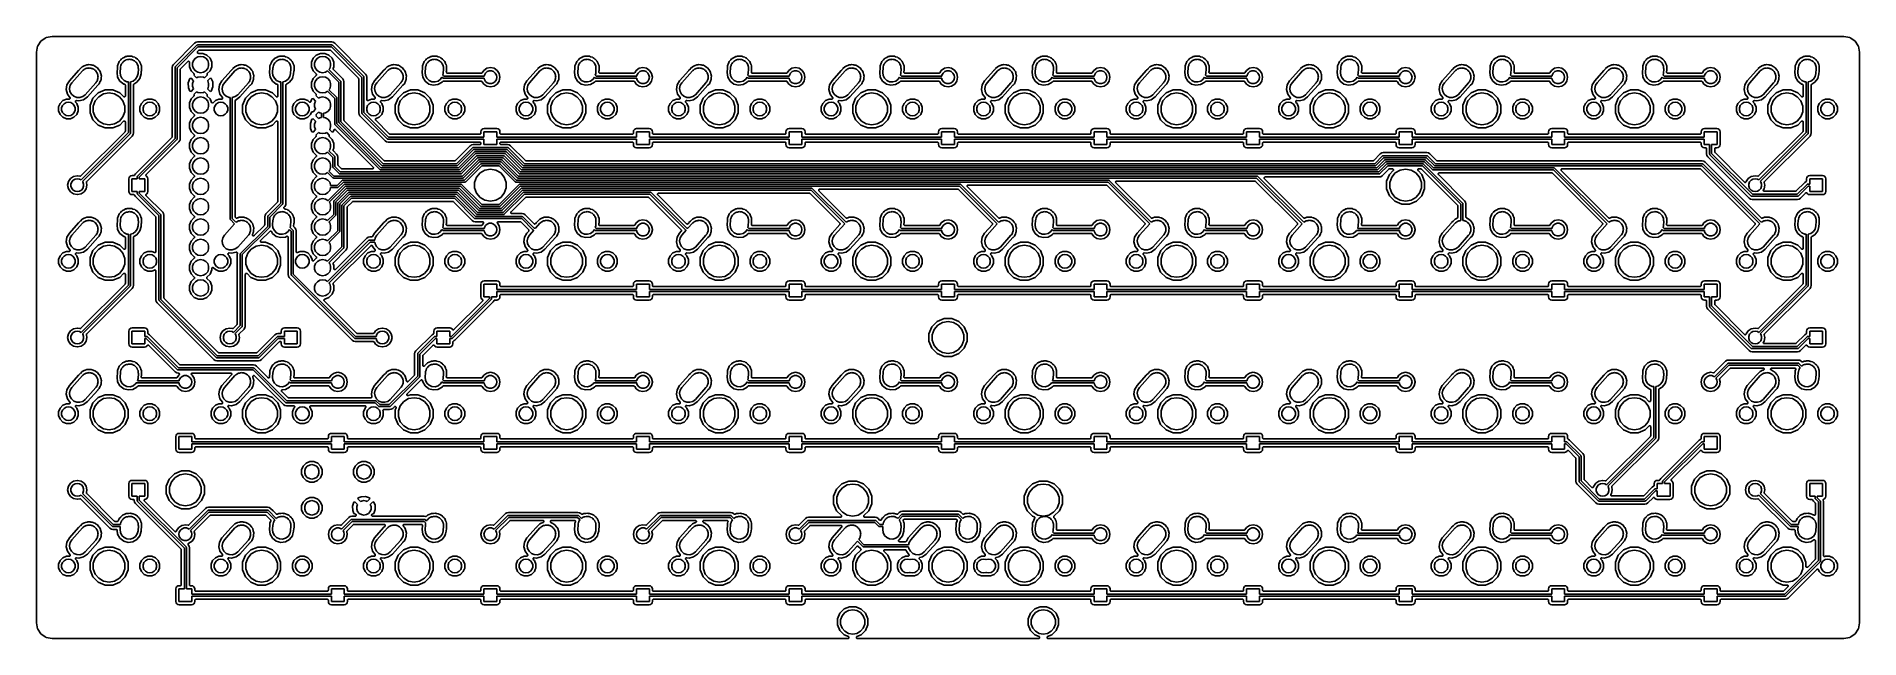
# Model space of a CAD drawing. Extents: x 29 to 257, y -104 to -29.
import ezdxf

# ---------------------------------------------------------------- set-up
doc = ezdxf.new("R2010")
doc.units = 0
doc.header["$MEASUREMENT"] = 0
doc.layers.add('BLACK', color=7, linetype='CONTINUOUS')

msp = doc.modelspace()

# ---------------------------------------------------------------- linework, layer by layer
at = {"layer": 'Black'}
for p, q in [((29.6043, -29.6043), (29.6177, -29.5904)), ((29.6177, -29.5904), (29.6202, -29.5891)), ((29.6202, -29.5891), (29.6222, -29.5872)), ((29.6222, -29.5872), (30.2019, -29.1998)), ((30.2019, -29.1998), (30.2045, -29.1987)), ((30.2045, -29.1987), (30.2066, -29.1969)), ((30.2066, -29.1969), (30.2246, -29.1899)), ((30.2246, -29.1899), (30.2423, -29.1821)), ((30.2423, -29.1821), (30.2451, -29.1819)), ((30.2451, -29.1819), (30.2477, -29.1809)), ((30.2477, -29.1809), (30.9889, -29.0334)), ((30.9889, -29.0334), (31.0014, -29.0332)), ((31.0014, -29.0332), (31.0137, -29.031)), ((31.0137, -29.031), (254.736, -29.031)), ((254.736, -29.031), (254.749, -29.0332)), ((254.749, -29.0332), (254.761, -29.0334)), ((254.761, -29.0334), (255.502, -29.1809)), ((255.502, -29.1809), (255.505, -29.1819)), ((255.505, -29.1819), (255.508, -29.1821)), ((255.508, -29.1821), (255.525, -29.1899)), ((255.525, -29.1899), (255.543, -29.1969)), ((255.543, -29.1969), (255.546, -29.1987)), ((255.546, -29.1987), (255.548, -29.1998)), ((255.548, -29.1998), (256.128, -29.5872)), ((256.128, -29.5872), (256.13, -29.5891)), ((256.13, -29.5891), (256.132, -29.5904)), ((256.132, -29.5904), (256.146, -29.6043)), ((29.031, -31.0137), (29.0332, -31.0014)), ((29.031, -38.3691), (29.031, -31.0137)), ((29.0332, -31.0014), (29.0334, -30.9889)), ((29.0334, -30.9889), (29.1809, -30.2477)), ((29.1809, -30.2477), (29.1819, -30.2451)), ((29.1819, -30.2451), (29.1821, -30.2423)), ((29.1821, -30.2423), (29.1899, -30.2246)), ((29.1899, -30.2246), (29.1969, -30.2066)), ((29.1969, -30.2066), (29.1987, -30.2045)), ((29.1987, -30.2045), (29.1998, -30.2019)), ((29.1998, -30.2019), (29.5872, -29.6222)), ((29.5872, -29.6222), (29.5891, -29.6202)), ((29.5891, -29.6202), (29.5904, -29.6177)), ((29.5904, -29.6177), (29.6043, -29.6043)), ((39.6551, -31.8486), (39.5702, -31.9585)), ((39.703, -31.8212), (39.6551, -31.8486)), ((39.7158, -31.8105), (39.703, -31.8212)), ((39.7296, -31.8009), (39.7158, -31.8105)), ((39.788, -31.7425), (39.7296, -31.8009)), ((39.9682, -31.6681), (39.788, -31.7425)), ((39.9751, -31.6637), (39.9682, -31.6681)), ((39.9828, -31.6609), (39.9751, -31.6637)), ((40.1642, -31.557), (39.9828, -31.6609)), ((40.2529, -31.5457), (40.1642, -31.557)), ((40.2689, -31.5407), (40.2529, -31.5457)), ((40.2853, -31.5371), (40.2689, -31.5407)), ((40.3418, -31.5137), (40.2853, -31.5371)), ((40.4927, -31.5139), (40.3418, -31.5137)), ((40.5008, -31.5125), (40.4927, -31.5139)), ((40.509, -31.5128), (40.5008, -31.5125)), ((40.746, -31.4825), (40.509, -31.5128)), ((40.8466, -31.5098), (40.746, -31.4825)), ((40.8633, -31.5113), (40.8466, -31.5098)), ((40.8798, -31.5142), (40.8633, -31.5113)), ((40.9409, -31.5143), (40.8798, -31.5142)), ((41.0803, -31.5722), (40.9409, -31.5143)), ((41.0883, -31.5739), (41.0803, -31.5722)), ((41.0957, -31.5774), (41.0883, -31.5739)), ((41.3122, -31.6362), (41.0957, -31.5774)), ((41.3889, -31.6955), (41.3122, -31.6362)), ((41.4038, -31.7033), (41.3889, -31.6955)), ((41.4179, -31.7123), (41.4038, -31.7033)), ((41.4942, -31.744), (41.4179, -31.7123)), ((41.6319, -31.882), (41.4942, -31.744)), ((48.7824, -29.877), (46.133, -32.5264)), ((46.3936, -32.8046), (49.0606, -30.1376)), ((49.2008, -30.351), (46.607, -32.9448)), ((48.6468, -32.0338), (48.8744, -31.7625)), ((48.9563, -29.7608), (48.7824, -29.877)), ((48.8744, -31.7625), (49.1812, -31.5854)), ((49.1615, -29.72), (48.9563, -29.7608)), ((49.0606, -30.1376), (49.0651, -30.1345)), ((49.0651, -30.1345), (49.0687, -30.1302)), ((49.0687, -30.1302), (49.0828, -30.1221)), ((49.0828, -30.1221), (49.0962, -30.1127)), ((49.0962, -30.1127), (49.1015, -30.1113)), ((49.1015, -30.1113), (49.1062, -30.1085)), ((49.1062, -30.1085), (49.1223, -30.1057)), ((49.1223, -30.1057), (49.1381, -30.1015)), ((49.1242, -31.0084), (49.1256, -31.003)), ((49.1256, -31.0249), (49.1242, -31.0084)), ((49.1256, -30.9973), (49.1313, -30.9818)), ((49.1256, -31.003), (49.1256, -30.9973)), ((49.1256, -31.0414), (49.1256, -31.0249)), ((49.1275, -31.0468), (49.1256, -31.0414)), ((49.128, -31.0524), (49.1275, -31.0468)), ((49.135, -31.0674), (49.128, -31.0524)), ((49.1313, -30.9818), (49.1356, -30.9658)), ((49.1407, -31.0829), (49.135, -31.0674)), ((49.1356, -30.9658), (49.1388, -30.9612)), ((49.1381, -30.1015), (49.1436, -30.102)), ((49.1388, -30.9612), (49.1408, -30.9559)), ((49.1443, -31.0872), (49.1407, -31.0829)), ((49.1408, -30.9559), (49.1514, -30.9433)), ((49.1436, -30.102), (49.149, -30.101)), ((49.1467, -31.0924), (49.1443, -31.0872)), ((49.1584, -31.104), (49.1467, -31.0924)), ((49.149, -30.101), (65.913, -30.101)), ((49.1514, -30.9433), (49.1609, -30.9297)), ((49.169, -31.1167), (49.1584, -31.104)), ((49.1609, -30.9297), (49.3214, -30.7692)), ((65.9005, -29.72), (49.1615, -29.72)), ((49.1739, -31.1195), (49.169, -31.1167)), ((49.1778, -31.1235), (49.1739, -31.1195)), ((49.1928, -31.1305), (49.1778, -31.1235)), ((49.1812, -31.5854), (49.53, -31.5239)), ((49.2071, -31.1388), (49.1928, -31.1305)), ((65.8612, -30.351), (49.2008, -30.351)), ((49.2127, -31.1398), (49.2071, -31.1388)), ((49.2178, -31.1422), (49.2127, -31.1398)), ((49.2343, -31.1436), (49.2178, -31.1422)), ((49.2506, -31.1465), (49.2343, -31.1436)), ((49.8091, -31.147), (49.2506, -31.1465)), ((49.3214, -30.7692), (49.326, -30.766)), ((49.326, -30.766), (49.3296, -30.7617)), ((49.3296, -30.7617), (49.3439, -30.7534)), ((49.3439, -30.7534), (49.3575, -30.7439)), ((49.3575, -30.7439), (49.3629, -30.7425)), ((49.3629, -30.7425), (49.3678, -30.7397)), ((49.3678, -30.7397), (49.3841, -30.7368)), ((49.3841, -30.7368), (49.4001, -30.7325)), ((49.4001, -30.7325), (49.4057, -30.733)), ((49.4057, -30.733), (49.4112, -30.732)), ((49.4112, -30.732), (65.6508, -30.732)), ((49.53, -31.5239), (49.8788, -31.5854)), ((50.3224, -31.3601), (49.8091, -31.147)), ((49.8788, -31.5854), (50.1856, -31.7625)), ((50.1856, -31.7625), (50.4132, -32.0338)), ((50.715, -31.7534), (50.3224, -31.3601)), ((50.9272, -32.2671), (50.715, -31.7534)), ((58.7051, -31.8486), (58.6202, -31.9585)), ((58.753, -31.8212), (58.7051, -31.8486)), ((58.7658, -31.8105), (58.753, -31.8212)), ((58.7796, -31.8009), (58.7658, -31.8105)), ((58.838, -31.7425), (58.7796, -31.8009)), ((59.0182, -31.6681), (58.838, -31.7425)), ((59.0251, -31.6637), (59.0182, -31.6681)), ((59.0328, -31.6609), (59.0251, -31.6637)), ((59.2142, -31.557), (59.0328, -31.6609)), ((59.3029, -31.5457), (59.2142, -31.557)), ((59.3189, -31.5407), (59.3029, -31.5457)), ((59.3353, -31.5371), (59.3189, -31.5407)), ((59.3918, -31.5137), (59.3353, -31.5371)), ((59.5427, -31.5139), (59.3918, -31.5137)), ((59.5508, -31.5125), (59.5427, -31.5139)), ((59.559, -31.5128), (59.5508, -31.5125)), ((59.796, -31.4825), (59.559, -31.5128)), ((59.8966, -31.5098), (59.796, -31.4825)), ((59.9133, -31.5113), (59.8966, -31.5098)), ((59.9298, -31.5142), (59.9133, -31.5113)), ((59.9909, -31.5143), (59.9298, -31.5142)), ((60.1303, -31.5722), (59.9909, -31.5143)), ((60.1383, -31.5739), (60.1303, -31.5722)), ((60.1457, -31.5774), (60.1383, -31.5739)), ((60.3622, -31.6362), (60.1457, -31.5774)), ((60.4389, -31.6955), (60.3622, -31.6362)), ((60.4538, -31.7033), (60.4389, -31.6955)), ((60.4679, -31.7123), (60.4538, -31.7033)), ((60.5442, -31.744), (60.4679, -31.7123)), ((60.6819, -31.882), (60.5442, -31.744)), ((63.5864, -31.7514), (63.3732, -32.2646)), ((63.9797, -31.3587), (63.5864, -31.7514)), ((63.8868, -32.0338), (64.1144, -31.7625)), ((64.4933, -31.1465), (63.9797, -31.3587)), ((64.1144, -31.7625), (64.4212, -31.5854)), ((64.4212, -31.5854), (64.77, -31.5239)), ((65.0491, -31.147), (64.4933, -31.1465)), ((64.77, -31.5239), (65.1188, -31.5854)), ((65.5624, -31.3601), (65.0491, -31.147)), ((65.1188, -31.5854), (65.4256, -31.7625)), ((65.4256, -31.7625), (65.6532, -32.0338)), ((65.955, -31.7534), (65.5624, -31.3601)), ((65.6508, -30.732), (65.6563, -30.733)), ((65.6563, -30.733), (65.6619, -30.7325)), ((65.6619, -30.7325), (65.6779, -30.7368)), ((65.6779, -30.7368), (65.6942, -30.7397)), ((65.6942, -30.7397), (65.6991, -30.7425)), ((65.6991, -30.7425), (65.7045, -30.7439)), ((65.7045, -30.7439), (65.7181, -30.7534)), ((65.7181, -30.7534), (65.7324, -30.7617)), ((65.7324, -30.7617), (65.736, -30.766)), ((65.736, -30.766), (65.7406, -30.7692)), ((65.7406, -30.7692), (69.2411, -34.2696)), ((69.6593, -34.149), (65.8612, -30.351)), ((66.1057, -29.7608), (65.9005, -29.72)), ((65.913, -30.101), (65.9184, -30.102)), ((65.9184, -30.102), (65.9239, -30.1015)), ((65.9239, -30.1015), (65.9397, -30.1057)), ((65.9397, -30.1057), (65.9558, -30.1085)), ((66.1672, -32.2671), (65.955, -31.7534)), ((65.9558, -30.1085), (65.9605, -30.1113)), ((65.9605, -30.1113), (65.9658, -30.1127)), ((65.9658, -30.1127), (65.9792, -30.1221)), ((65.9792, -30.1221), (65.9933, -30.1302)), ((65.9933, -30.1302), (65.9969, -30.1345)), ((65.9969, -30.1345), (66.0014, -30.1376)), ((66.0014, -30.1376), (69.8726, -34.0089)), ((66.2796, -29.877), (66.1057, -29.7608)), ((70.1332, -33.7306), (66.2796, -29.877)), ((77.7551, -31.8486), (77.6702, -31.9585)), ((77.803, -31.8212), (77.7551, -31.8486)), ((77.8158, -31.8105), (77.803, -31.8212)), ((77.8296, -31.8009), (77.8158, -31.8105)), ((77.888, -31.7425), (77.8296, -31.8009)), ((78.0682, -31.6681), (77.888, -31.7425)), ((78.0751, -31.6637), (78.0682, -31.6681)), ((78.0828, -31.6609), (78.0751, -31.6637)), ((78.2642, -31.557), (78.0828, -31.6609)), ((78.3529, -31.5457), (78.2642, -31.557)), ((78.3689, -31.5407), (78.3529, -31.5457)), ((78.3853, -31.5371), (78.3689, -31.5407)), ((78.4418, -31.5137), (78.3853, -31.5371)), ((78.5927, -31.5139), (78.4418, -31.5137)), ((78.6008, -31.5125), (78.5927, -31.5139)), ((78.609, -31.5128), (78.6008, -31.5125)), ((78.846, -31.4825), (78.609, -31.5128)), ((78.9466, -31.5098), (78.846, -31.4825)), ((78.9633, -31.5113), (78.9466, -31.5098)), ((78.9798, -31.5142), (78.9633, -31.5113)), ((79.0409, -31.5143), (78.9798, -31.5142)), ((79.1803, -31.5722), (79.0409, -31.5143)), ((79.1883, -31.5739), (79.1803, -31.5722)), ((79.1957, -31.5774), (79.1883, -31.5739)), ((79.4122, -31.6362), (79.1957, -31.5774)), ((79.4889, -31.6955), (79.4122, -31.6362)), ((79.5038, -31.7033), (79.4889, -31.6955)), ((79.5179, -31.7123), (79.5038, -31.7033)), ((79.5942, -31.744), (79.5179, -31.7123)), ((79.7319, -31.882), (79.5942, -31.744)), ((96.8051, -31.8486), (96.7202, -31.9585)), ((96.853, -31.8212), (96.8051, -31.8486)), ((96.8658, -31.8105), (96.853, -31.8212)), ((96.8796, -31.8009), (96.8658, -31.8105)), ((96.938, -31.7425), (96.8796, -31.8009)), ((97.1182, -31.6681), (96.938, -31.7425)), ((97.1251, -31.6637), (97.1182, -31.6681)), ((97.1328, -31.6609), (97.1251, -31.6637)), ((97.3142, -31.557), (97.1328, -31.6609)), ((97.4029, -31.5457), (97.3142, -31.557)), ((97.4189, -31.5407), (97.4029, -31.5457)), ((97.4353, -31.5371), (97.4189, -31.5407)), ((97.4918, -31.5137), (97.4353, -31.5371)), ((97.6427, -31.5139), (97.4918, -31.5137)), ((97.6508, -31.5125), (97.6427, -31.5139)), ((97.659, -31.5128), (97.6508, -31.5125)), ((97.896, -31.4825), (97.659, -31.5128)), ((97.9966, -31.5098), (97.896, -31.4825)), ((98.0133, -31.5113), (97.9966, -31.5098)), ((98.0298, -31.5142), (98.0133, -31.5113)), ((98.0909, -31.5143), (98.0298, -31.5142)), ((98.2303, -31.5722), (98.0909, -31.5143)), ((98.2383, -31.5739), (98.2303, -31.5722)), ((98.2457, -31.5774), (98.2383, -31.5739)), ((98.4622, -31.6362), (98.2457, -31.5774)), ((98.5389, -31.6955), (98.4622, -31.6362)), ((98.5538, -31.7033), (98.5389, -31.6955)), ((98.5679, -31.7123), (98.5538, -31.7033)), ((98.6442, -31.744), (98.5679, -31.7123)), ((98.7819, -31.882), (98.6442, -31.744)), ((115.855, -31.8486), (115.77, -31.9585)), ((115.903, -31.8212), (115.855, -31.8486)), ((115.916, -31.8105), (115.903, -31.8212)), ((115.93, -31.8009), (115.916, -31.8105)), ((115.988, -31.7425), (115.93, -31.8009)), ((116.168, -31.6681), (115.988, -31.7425)), ((116.175, -31.6637), (116.168, -31.6681)), ((116.183, -31.6609), (116.175, -31.6637)), ((116.364, -31.557), (116.183, -31.6609)), ((116.453, -31.5457), (116.364, -31.557)), ((116.469, -31.5407), (116.453, -31.5457)), ((116.485, -31.5371), (116.469, -31.5407)), ((116.542, -31.5137), (116.485, -31.5371)), ((116.693, -31.5139), (116.542, -31.5137)), ((116.701, -31.5125), (116.693, -31.5139)), ((116.709, -31.5128), (116.701, -31.5125)), ((116.946, -31.4825), (116.709, -31.5128)), ((117.047, -31.5098), (116.946, -31.4825)), ((117.063, -31.5113), (117.047, -31.5098)), ((117.08, -31.5142), (117.063, -31.5113)), ((117.141, -31.5143), (117.08, -31.5142)), ((117.28, -31.5722), (117.141, -31.5143)), ((117.288, -31.5739), (117.28, -31.5722)), ((117.296, -31.5774), (117.288, -31.5739)), ((117.512, -31.6362), (117.296, -31.5774)), ((117.589, -31.6955), (117.512, -31.6362)), ((117.604, -31.7033), (117.589, -31.6955)), ((117.618, -31.7123), (117.604, -31.7033)), ((117.694, -31.744), (117.618, -31.7123)), ((117.832, -31.882), (117.694, -31.744)), ((134.905, -31.8486), (134.82, -31.9585)), ((134.953, -31.8212), (134.905, -31.8486)), ((134.966, -31.8105), (134.953, -31.8212)), ((134.98, -31.8009), (134.966, -31.8105)), ((135.038, -31.7425), (134.98, -31.8009)), ((135.218, -31.6681), (135.038, -31.7425)), ((135.225, -31.6637), (135.218, -31.6681)), ((135.233, -31.6609), (135.225, -31.6637)), ((135.414, -31.557), (135.233, -31.6609)), ((135.503, -31.5457), (135.414, -31.557)), ((135.519, -31.5407), (135.503, -31.5457)), ((135.535, -31.5371), (135.519, -31.5407)), ((135.592, -31.5137), (135.535, -31.5371)), ((135.743, -31.5139), (135.592, -31.5137)), ((135.751, -31.5125), (135.743, -31.5139)), ((135.759, -31.5128), (135.751, -31.5125)), ((135.996, -31.4825), (135.759, -31.5128)), ((136.097, -31.5098), (135.996, -31.4825)), ((136.113, -31.5113), (136.097, -31.5098)), ((136.13, -31.5142), (136.113, -31.5113)), ((136.191, -31.5143), (136.13, -31.5142)), ((136.33, -31.5722), (136.191, -31.5143)), ((136.338, -31.5739), (136.33, -31.5722)), ((136.346, -31.5774), (136.338, -31.5739)), ((136.562, -31.6362), (136.346, -31.5774)), ((136.639, -31.6955), (136.562, -31.6362)), ((136.654, -31.7033), (136.639, -31.6955)), ((136.668, -31.7123), (136.654, -31.7033)), ((136.744, -31.744), (136.668, -31.7123)), ((136.882, -31.882), (136.744, -31.744)), ((153.955, -31.8486), (153.87, -31.9585)), ((154.003, -31.8212), (153.955, -31.8486)), ((154.016, -31.8105), (154.003, -31.8212)), ((154.03, -31.8009), (154.016, -31.8105)), ((154.088, -31.7425), (154.03, -31.8009)), ((154.268, -31.6681), (154.088, -31.7425)), ((154.275, -31.6637), (154.268, -31.6681)), ((154.283, -31.6609), (154.275, -31.6637)), ((154.464, -31.557), (154.283, -31.6609)), ((154.553, -31.5457), (154.464, -31.557)), ((154.569, -31.5407), (154.553, -31.5457)), ((154.585, -31.5371), (154.569, -31.5407)), ((154.642, -31.5137), (154.585, -31.5371)), ((154.793, -31.5139), (154.642, -31.5137)), ((154.801, -31.5125), (154.793, -31.5139)), ((154.809, -31.5128), (154.801, -31.5125)), ((155.046, -31.4825), (154.809, -31.5128)), ((155.147, -31.5098), (155.046, -31.4825)), ((155.163, -31.5113), (155.147, -31.5098)), ((155.18, -31.5142), (155.163, -31.5113)), ((155.241, -31.5143), (155.18, -31.5142)), ((155.38, -31.5722), (155.241, -31.5143)), ((155.388, -31.5739), (155.38, -31.5722)), ((155.396, -31.5774), (155.388, -31.5739)), ((155.612, -31.6362), (155.396, -31.5774)), ((155.689, -31.6955), (155.612, -31.6362)), ((155.704, -31.7033), (155.689, -31.6955)), ((155.718, -31.7123), (155.704, -31.7033)), ((155.794, -31.744), (155.718, -31.7123)), ((155.932, -31.882), (155.794, -31.744)), ((173.005, -31.8486), (172.92, -31.9585)), ((173.053, -31.8212), (173.005, -31.8486)), ((173.066, -31.8105), (173.053, -31.8212)), ((173.08, -31.8009), (173.066, -31.8105)), ((173.138, -31.7425), (173.08, -31.8009)), ((173.318, -31.6681), (173.138, -31.7425)), ((173.325, -31.6637), (173.318, -31.6681)), ((173.333, -31.6609), (173.325, -31.6637)), ((173.514, -31.557), (173.333, -31.6609)), ((173.603, -31.5457), (173.514, -31.557)), ((173.619, -31.5407), (173.603, -31.5457)), ((173.635, -31.5371), (173.619, -31.5407)), ((173.692, -31.5137), (173.635, -31.5371)), ((173.843, -31.5139), (173.692, -31.5137)), ((173.851, -31.5125), (173.843, -31.5139)), ((173.859, -31.5128), (173.851, -31.5125)), ((174.096, -31.4825), (173.859, -31.5128)), ((174.197, -31.5098), (174.096, -31.4825)), ((174.213, -31.5113), (174.197, -31.5098)), ((174.23, -31.5142), (174.213, -31.5113)), ((174.291, -31.5143), (174.23, -31.5142)), ((174.43, -31.5722), (174.291, -31.5143)), ((174.438, -31.5739), (174.43, -31.5722)), ((174.446, -31.5774), (174.438, -31.5739)), ((174.662, -31.6362), (174.446, -31.5774)), ((174.739, -31.6955), (174.662, -31.6362)), ((174.754, -31.7033), (174.739, -31.6955)), ((174.768, -31.7123), (174.754, -31.7033)), ((174.844, -31.744), (174.768, -31.7123)), ((174.982, -31.882), (174.844, -31.744)), ((192.055, -31.8486), (191.97, -31.9585)), ((192.103, -31.8212), (192.055, -31.8486)), ((192.116, -31.8105), (192.103, -31.8212)), ((192.13, -31.8009), (192.116, -31.8105)), ((192.188, -31.7425), (192.13, -31.8009)), ((192.368, -31.6681), (192.188, -31.7425)), ((192.375, -31.6637), (192.368, -31.6681)), ((192.383, -31.6609), (192.375, -31.6637)), ((192.564, -31.557), (192.383, -31.6609)), ((192.653, -31.5457), (192.564, -31.557)), ((192.669, -31.5407), (192.653, -31.5457)), ((192.685, -31.5371), (192.669, -31.5407)), ((192.742, -31.5137), (192.685, -31.5371)), ((192.893, -31.5139), (192.742, -31.5137)), ((192.901, -31.5125), (192.893, -31.5139)), ((192.909, -31.5128), (192.901, -31.5125)), ((193.146, -31.4825), (192.909, -31.5128)), ((193.247, -31.5098), (193.146, -31.4825)), ((193.263, -31.5113), (193.247, -31.5098)), ((193.28, -31.5142), (193.263, -31.5113)), ((193.341, -31.5143), (193.28, -31.5142)), ((193.48, -31.5722), (193.341, -31.5143)), ((193.488, -31.5739), (193.48, -31.5722)), ((193.496, -31.5774), (193.488, -31.5739)), ((193.712, -31.6362), (193.496, -31.5774)), ((193.789, -31.6955), (193.712, -31.6362)), ((193.804, -31.7033), (193.789, -31.6955)), ((193.818, -31.7123), (193.804, -31.7033)), ((193.894, -31.744), (193.818, -31.7123)), ((194.032, -31.882), (193.894, -31.744)), ((211.105, -31.8486), (211.02, -31.9585)), ((211.153, -31.8212), (211.105, -31.8486)), ((211.166, -31.8105), (211.153, -31.8212)), ((211.18, -31.8009), (211.166, -31.8105)), ((211.238, -31.7425), (211.18, -31.8009)), ((211.418, -31.6681), (211.238, -31.7425)), ((211.425, -31.6637), (211.418, -31.6681)), ((211.433, -31.6609), (211.425, -31.6637)), ((211.614, -31.557), (211.433, -31.6609)), ((211.703, -31.5457), (211.614, -31.557)), ((211.719, -31.5407), (211.703, -31.5457)), ((211.735, -31.5371), (211.719, -31.5407)), ((211.792, -31.5137), (211.735, -31.5371)), ((211.943, -31.5139), (211.792, -31.5137)), ((211.951, -31.5125), (211.943, -31.5139)), ((211.959, -31.5128), (211.951, -31.5125)), ((212.196, -31.4825), (211.959, -31.5128)), ((212.297, -31.5098), (212.196, -31.4825)), ((212.313, -31.5113), (212.297, -31.5098)), ((212.33, -31.5142), (212.313, -31.5113)), ((212.391, -31.5143), (212.33, -31.5142)), ((212.53, -31.5722), (212.391, -31.5143)), ((212.538, -31.5739), (212.53, -31.5722)), ((212.546, -31.5774), (212.538, -31.5739)), ((212.762, -31.6362), (212.546, -31.5774)), ((212.839, -31.6955), (212.762, -31.6362)), ((212.854, -31.7033), (212.839, -31.6955)), ((212.868, -31.7123), (212.854, -31.7033)), ((212.944, -31.744), (212.868, -31.7123)), ((213.082, -31.882), (212.944, -31.744)), ((230.155, -31.8486), (230.07, -31.9585)), ((230.203, -31.8212), (230.155, -31.8486)), ((230.216, -31.8105), (230.203, -31.8212)), ((230.23, -31.8009), (230.216, -31.8105)), ((230.288, -31.7425), (230.23, -31.8009)), ((230.468, -31.6681), (230.288, -31.7425)), ((230.475, -31.6637), (230.468, -31.6681)), ((230.483, -31.6609), (230.475, -31.6637)), ((230.664, -31.557), (230.483, -31.6609)), ((230.753, -31.5457), (230.664, -31.557)), ((230.769, -31.5407), (230.753, -31.5457)), ((230.785, -31.5371), (230.769, -31.5407)), ((230.842, -31.5137), (230.785, -31.5371)), ((230.993, -31.5139), (230.842, -31.5137)), ((231.001, -31.5125), (230.993, -31.5139)), ((231.009, -31.5128), (231.001, -31.5125)), ((231.246, -31.4825), (231.009, -31.5128)), ((231.347, -31.5098), (231.246, -31.4825)), ((231.363, -31.5113), (231.347, -31.5098)), ((231.38, -31.5142), (231.363, -31.5113)), ((231.441, -31.5143), (231.38, -31.5142)), ((231.58, -31.5722), (231.441, -31.5143)), ((231.588, -31.5739), (231.58, -31.5722)), ((231.596, -31.5774), (231.588, -31.5739)), ((231.812, -31.6362), (231.596, -31.5774)), ((231.889, -31.6955), (231.812, -31.6362)), ((231.904, -31.7033), (231.889, -31.6955)), ((231.918, -31.7123), (231.904, -31.7033)), ((231.994, -31.744), (231.918, -31.7123)), ((232.132, -31.882), (231.994, -31.744)), ((249.205, -31.8486), (249.12, -31.9585)), ((249.253, -31.8212), (249.205, -31.8486)), ((249.266, -31.8105), (249.253, -31.8212)), ((249.28, -31.8009), (249.266, -31.8105)), ((249.338, -31.7425), (249.28, -31.8009)), ((249.518, -31.6681), (249.338, -31.7425)), ((249.525, -31.6637), (249.518, -31.6681)), ((249.533, -31.6609), (249.525, -31.6637)), ((249.714, -31.557), (249.533, -31.6609)), ((249.803, -31.5457), (249.714, -31.557)), ((249.819, -31.5407), (249.803, -31.5457)), ((249.835, -31.5371), (249.819, -31.5407)), ((249.892, -31.5137), (249.835, -31.5371)), ((250.043, -31.5139), (249.892, -31.5137)), ((250.051, -31.5125), (250.043, -31.5139)), ((250.059, -31.5128), (250.051, -31.5125)), ((250.296, -31.4825), (250.059, -31.5128)), ((250.397, -31.5098), (250.296, -31.4825)), ((250.413, -31.5113), (250.397, -31.5098)), ((250.43, -31.5142), (250.413, -31.5113)), ((250.491, -31.5143), (250.43, -31.5142)), ((250.63, -31.5722), (250.491, -31.5143)), ((250.638, -31.5739), (250.63, -31.5722)), ((250.646, -31.5774), (250.638, -31.5739)), ((250.862, -31.6362), (250.646, -31.5774)), ((250.939, -31.6955), (250.862, -31.6362)), ((250.954, -31.7033), (250.939, -31.6955)), ((250.968, -31.7123), (250.954, -31.7033)), ((251.044, -31.744), (250.968, -31.7123)), ((251.182, -31.882), (251.044, -31.744)), ((256.146, -29.6043), (256.16, -29.6177)), ((256.16, -29.6177), (256.161, -29.6202)), ((256.161, -29.6202), (256.163, -29.6222)), ((256.163, -29.6222), (256.55, -30.2019)), ((256.55, -30.2019), (256.551, -30.2045)), ((256.551, -30.2045), (256.553, -30.2066)), ((256.553, -30.2066), (256.56, -30.2246)), ((256.56, -30.2246), (256.568, -30.2423)), ((256.568, -30.2423), (256.568, -30.2451)), ((256.568, -30.2451), (256.569, -30.2477)), ((256.569, -30.2477), (256.717, -30.9889)), ((256.717, -30.9889), (256.717, -31.0014)), ((256.717, -31.0014), (256.719, -31.0137)), ((256.719, -31.0137), (256.719, -102.336)), ((34.2931, -33.3015), (33.1432, -34.583)), ((33.4473, -34.8147), (34.768, -33.3427)), ((34.3044, -33.2833), (34.2931, -33.3015)), ((34.3159, -33.2653), (34.3044, -33.2833)), ((34.324, -33.2458), (34.3159, -33.2653)), ((34.5042, -33.0659), (34.324, -33.2458)), ((34.5063, -33.063), (34.5042, -33.0659)), ((34.5091, -33.0608), (34.5063, -33.063)), ((34.5094, -33.0604), (34.5091, -33.0608)), ((34.5104, -33.0597), (34.5094, -33.0604)), ((34.748, -32.8225), (34.5104, -33.0597)), ((34.9137, -32.7541), (34.748, -32.8225)), ((34.768, -33.3427), (34.8137, -33.3069)), ((34.8137, -33.3069), (34.8741, -33.2349)), ((34.8741, -33.2349), (34.9932, -33.1662)), ((34.9272, -32.7455), (34.9137, -32.7541)), ((34.9414, -32.7383), (34.9272, -32.7455)), ((34.9846, -32.706), (34.9414, -32.7383)), ((35.0955, -32.6776), (34.9846, -32.706)), ((34.9932, -33.1662), (35.0755, -33.1016)), ((35.0755, -33.1016), (35.1434, -33.0794)), ((35.1037, -32.6739), (35.0955, -32.6776)), ((35.1126, -32.6719), (35.1037, -32.6739)), ((35.3018, -32.5937), (35.1126, -32.6719)), ((35.1434, -33.0794), (35.2138, -33.0388)), ((35.2138, -33.0388), (35.3308, -33.0182)), ((35.4068, -32.5938), (35.3018, -32.5937)), ((35.3308, -33.0182), (35.4469, -32.9802)), ((35.4225, -32.5911), (35.4068, -32.5938)), ((35.4384, -32.5899), (35.4225, -32.5911)), ((35.5529, -32.5606), (35.4384, -32.5899)), ((35.4469, -32.9802), (35.5302, -32.983)), ((35.5302, -32.983), (35.6, -32.9707)), ((35.7785, -32.5929), (35.5529, -32.5606)), ((35.6, -32.9707), (35.7021, -32.9887)), ((35.7021, -32.9887), (35.8374, -32.9932)), ((35.7875, -32.5926), (35.7785, -32.5929)), ((35.7964, -32.5942), (35.7875, -32.5926)), ((35.9009, -32.5943), (35.7964, -32.5942)), ((35.8374, -32.9932), (35.9232, -33.0277)), ((35.9454, -32.6128), (35.9009, -32.5943)), ((35.9232, -33.0277), (35.9862, -33.0388)), ((35.961, -32.6162), (35.9454, -32.6128)), ((35.9761, -32.6212), (35.961, -32.6162)), ((36.1336, -32.6437), (35.9761, -32.6212)), ((35.9862, -33.0388), (36.0674, -33.0857)), ((36.0674, -33.0857), (36.1999, -33.1389)), ((36.3918, -32.7967), (36.1336, -32.6437)), ((36.1999, -33.1389), (36.2725, -33.2041)), ((36.2725, -33.2041), (36.3259, -33.2349)), ((36.3259, -33.2349), (36.3839, -33.3041)), ((36.3839, -33.3041), (36.4907, -33.3999)), ((36.4002, -32.7999), (36.3918, -32.7967)), ((36.4078, -32.8048), (36.4002, -32.7999)), ((36.4542, -32.824), (36.4078, -32.8048)), ((36.4665, -32.8364), (36.4542, -32.824)), ((36.4796, -32.8456), (36.4665, -32.8364)), ((36.4917, -32.8559), (36.4796, -32.8456)), ((36.4907, -33.3999), (36.5368, -33.4863)), ((36.6383, -32.9428), (36.4917, -32.8559)), ((36.5368, -33.4863), (36.578, -33.5354)), ((36.578, -33.5354), (36.6101, -33.6234)), ((36.6101, -33.6234), (36.6747, -33.7445)), ((36.8303, -33.199), (36.6383, -32.9428)), ((36.6747, -33.7445), (36.6879, -33.8373)), ((36.6879, -33.8373), (36.7121, -33.9039)), ((36.7121, -33.9039), (36.7121, -34.0076)), ((36.7121, -34.0076), (36.7298, -34.1313)), ((36.7298, -34.1313), (36.7121, -34.2149)), ((36.8368, -33.2051), (36.8303, -33.199)), ((36.842, -33.2125), (36.8368, -33.2051)), ((36.8775, -33.248), (36.842, -33.2125)), ((36.8841, -33.2642), (36.8775, -33.248)), ((36.8927, -33.2776), (36.8841, -33.2642)), ((36.8999, -33.2919), (36.8927, -33.2776)), ((36.9901, -33.4122), (36.8999, -33.2919)), ((37.0607, -33.6882), (36.9901, -33.4122)), ((37.0644, -33.6964), (37.0607, -33.6882)), ((37.0664, -33.7052), (37.0644, -33.6964)), ((37.1063, -33.8018), (37.0664, -33.7052)), ((37.1062, -33.85), (37.1063, -33.8018)), ((37.109, -33.8657), (37.1062, -33.85)), ((37.1072, -34.1783), (37.1355, -33.9806)), ((37.1102, -33.8816), (37.109, -33.8657)), ((37.1355, -33.9806), (37.1102, -33.8816)), ((39.1337, -32.9718), (39.0958, -33.5215)), ((39.0958, -33.5215), (39.172, -34.116)), ((39.134, -32.9632), (39.1333, -32.9674)), ((39.1333, -32.9674), (39.1337, -32.9718)), ((39.1343, -32.7191), (39.134, -32.9632)), ((39.2809, -32.3661), (39.1343, -32.7191)), ((39.172, -34.116), (39.4636, -34.6251)), ((39.2826, -32.3581), (39.2809, -32.3661)), ((39.2861, -32.3507), (39.2826, -32.3581)), ((39.2964, -32.3128), (39.2861, -32.3507)), ((39.3003, -32.3078), (39.2964, -32.3128)), ((39.3081, -32.293), (39.3003, -32.3078)), ((39.3171, -32.2789), (39.3081, -32.293)), ((39.364, -32.1658), (39.3171, -32.2789)), ((39.5595, -31.9707), (39.364, -32.1658)), ((39.4773, -33.528), (39.518, -32.9372)), ((39.5185, -33.9165), (39.4773, -33.528)), ((39.518, -32.9372), (39.5279, -32.8976)), ((39.6901, -34.2675), (39.5185, -33.9165)), ((39.5279, -32.8239), (39.5855, -32.6656)), ((39.5279, -32.8976), (39.5279, -32.8239)), ((39.5642, -31.964), (39.5595, -31.9707)), ((39.5702, -31.9585), (39.5642, -31.964)), ((39.5855, -32.6656), (39.6122, -32.558)), ((39.6122, -32.558), (39.6393, -32.5178)), ((39.6393, -32.5178), (39.662, -32.4554)), ((39.662, -32.4554), (39.7596, -32.3391)), ((39.7596, -32.3391), (39.8304, -32.2339)), ((39.8304, -32.2339), (39.8752, -32.2012)), ((39.8752, -32.2012), (39.9141, -32.1549)), ((39.9141, -32.1549), (40.0337, -32.0858)), ((40.0337, -32.0858), (40.1462, -32.0039)), ((40.1462, -32.0039), (40.2048, -31.9871)), ((40.2048, -31.9871), (40.2538, -31.9588)), ((40.2538, -31.9588), (40.381, -31.9364)), ((40.381, -31.9364), (40.5217, -31.8959)), ((40.5217, -31.8959), (40.5856, -31.9003)), ((40.5856, -31.9003), (40.64, -31.8907)), ((40.64, -31.8907), (40.7642, -31.9126)), ((40.7642, -31.9126), (40.9115, -31.9228)), ((40.9115, -31.9228), (40.9705, -31.949)), ((40.9705, -31.949), (41.0262, -31.9588)), ((41.0262, -31.9588), (41.1382, -32.0234)), ((41.1382, -32.0234), (41.2686, -32.0813)), ((41.2686, -32.0813), (41.3135, -32.1247)), ((41.3135, -32.1247), (41.3659, -32.1549)), ((41.3659, -32.1549), (41.4547, -32.2607)), ((41.6278, -34.062), (41.4096, -34.3861)), ((41.4547, -32.2607), (41.5499, -32.3525)), ((41.5499, -32.3525), (41.5753, -32.4045)), ((41.5753, -32.4045), (41.618, -32.4554)), ((41.618, -32.4554), (41.6699, -32.598)), ((41.722, -33.6828), (41.6278, -34.062)), ((41.6386, -31.8867), (41.6319, -31.882)), ((41.6441, -31.8927), (41.6386, -31.8867)), ((41.7764, -31.9949), (41.6441, -31.8927)), ((41.6699, -32.598), (41.7215, -32.7035)), ((41.7215, -32.7035), (41.7269, -32.7546)), ((41.7627, -33.092), (41.722, -33.6828)), ((41.7269, -32.7546), (41.7521, -32.8239)), ((41.7521, -32.8239), (41.7521, -32.9924)), ((41.7521, -32.9924), (41.7627, -33.092)), ((41.8107, -32.0548), (41.7764, -31.9949)), ((41.8214, -32.0677), (41.8107, -32.0548)), ((41.831, -32.0814), (41.8214, -32.0677)), ((41.9175, -32.168), (41.831, -32.0814)), ((42.0229, -32.4233), (41.9175, -32.168)), ((41.9436, -34.3072), (42.1007, -33.7287)), ((42.0273, -32.4302), (42.0229, -32.4233)), ((42.0301, -32.4379), (42.0273, -32.4302)), ((42.068, -32.504), (42.0301, -32.4379)), ((42.0711, -32.5282), (42.068, -32.504)), ((42.076, -32.5442), (42.0711, -32.5282)), ((42.0797, -32.5605), (42.076, -32.5442)), ((42.1463, -32.7218), (42.0797, -32.5605)), ((42.1007, -33.7287), (42.124, -33.3905)), ((42.124, -33.3905), (42.129, -33.3705)), ((42.129, -33.3705), (42.1334, -33.3505)), ((42.1334, -33.3505), (42.1457, -33.3209)), ((42.1457, -33.3209), (42.1463, -32.7218)), ((46.0168, -32.7003), (45.976, -32.9055)), ((45.976, -32.9055), (45.976, -41.5821)), ((46.133, -32.5264), (46.0168, -32.7003)), ((46.357, -32.893), (46.358, -32.8876)), ((46.357, -41.7925), (46.357, -32.893)), ((46.3575, -32.8821), (46.3617, -32.8663)), ((46.358, -32.8876), (46.3575, -32.8821)), ((46.3617, -32.8663), (46.3645, -32.8502)), ((46.3645, -32.8502), (46.3673, -32.8455)), ((46.3673, -32.8455), (46.3687, -32.8402)), ((46.3687, -32.8402), (46.3781, -32.8268)), ((46.3781, -32.8268), (46.3862, -32.8127)), ((46.3862, -32.8127), (46.3905, -32.8091)), ((46.3905, -32.8091), (46.3936, -32.8046)), ((46.607, -32.9448), (46.607, -41.8442)), ((46.988, -33.1552), (46.989, -33.1497)), ((46.988, -34.8154), (46.988, -33.1552)), ((46.9885, -33.1441), (46.9928, -33.1281)), ((46.989, -33.1497), (46.9885, -33.1441)), ((46.9928, -33.1281), (46.9957, -33.1118)), ((46.9957, -33.1118), (46.9985, -33.1069)), ((46.9985, -33.1069), (46.9999, -33.1015)), ((46.9999, -33.1015), (47.0094, -33.0879)), ((47.0094, -33.0879), (47.0177, -33.0736)), ((47.0177, -33.0736), (47.022, -33.07)), ((47.022, -33.07), (47.0252, -33.0654)), ((47.0252, -33.0654), (47.9164, -32.1742)), ((47.9164, -32.1742), (47.9301, -32.1646)), ((47.9301, -32.1646), (47.9428, -32.1539)), ((47.9428, -32.1539), (47.948, -32.152)), ((47.948, -32.152), (47.9526, -32.1489)), ((47.9526, -32.1489), (47.9687, -32.1445)), ((47.9687, -32.1445), (47.9843, -32.1389)), ((47.9843, -32.1389), (47.9898, -32.1389)), ((47.9898, -32.1389), (47.9952, -32.1374)), ((47.9952, -32.1374), (48.0118, -32.1389)), ((48.0118, -32.1389), (48.0284, -32.1389)), ((48.0284, -32.1389), (48.0336, -32.1408)), ((48.0336, -32.1408), (48.0391, -32.1413)), ((48.0391, -32.1413), (48.0542, -32.1483)), ((48.0542, -32.1483), (48.0698, -32.154)), ((48.0698, -32.154), (48.0741, -32.1576)), ((48.0741, -32.1576), (48.0791, -32.1599)), ((48.0791, -32.1599), (48.0909, -32.1717)), ((48.0909, -32.1717), (48.1036, -32.1824)), ((48.1036, -32.1824), (48.1064, -32.1872)), ((48.1064, -32.1872), (48.1103, -32.1911)), ((48.1103, -32.1911), (48.1173, -32.2062)), ((48.1173, -32.2062), (48.1256, -32.2206)), ((48.1256, -32.2206), (48.1266, -32.2261)), ((48.1266, -32.2261), (48.1289, -32.2311)), ((48.1289, -32.2311), (48.1304, -32.2477)), ((48.1304, -32.2477), (48.1332, -32.2641)), ((48.1332, -32.2641), (48.1328, -32.8204)), ((48.1328, -32.8204), (48.345, -33.3341)), ((48.345, -33.3341), (48.6912, -33.6809)), ((48.5256, -32.3666), (48.6468, -32.0338)), ((48.5256, -32.7208), (48.5256, -32.3666)), ((48.6468, -33.0537), (48.5256, -32.7208)), ((48.8744, -33.325), (48.6468, -33.0537)), ((48.6912, -33.6809), (48.6947, -33.6859)), ((48.7203, -33.8152), (48.6931, -33.8877)), ((48.6931, -33.8877), (49.0225, -34.217)), ((48.6947, -33.6859), (48.6994, -33.6899)), ((48.6994, -33.6899), (48.7073, -33.7039)), ((48.7073, -33.7039), (48.7165, -33.717)), ((48.7165, -33.717), (48.7181, -33.723)), ((48.7181, -33.723), (48.7211, -33.7283)), ((48.7214, -33.8092), (48.7203, -33.8152)), ((48.7211, -33.7283), (48.7237, -33.7441)), ((48.724, -33.8036), (48.7214, -33.8092)), ((48.7237, -33.7441), (48.7279, -33.7597)), ((48.7254, -33.7876), (48.724, -33.8036)), ((48.7283, -33.7718), (48.7254, -33.7876)), ((48.7279, -33.7597), (48.7273, -33.7658)), ((48.7273, -33.7658), (48.7283, -33.7718)), ((49.1812, -33.5021), (48.8744, -33.325)), ((49.0225, -34.217), (49.1812, -34.1254)), ((49.53, -33.5636), (49.1812, -33.5021)), ((49.1812, -34.1254), (49.53, -34.0639)), ((49.8788, -33.5021), (49.53, -33.5636)), ((49.53, -34.0639), (49.8788, -34.1254)), ((50.1856, -33.325), (49.8788, -33.5021)), ((49.8788, -34.1254), (50.0375, -34.217)), ((50.0375, -34.217), (50.3669, -33.8877)), ((50.4132, -33.0537), (50.1856, -33.325)), ((50.3315, -33.7714), (50.3325, -33.7653)), ((50.3344, -33.7871), (50.3315, -33.7714)), ((50.332, -33.7591), (50.3361, -33.7437)), ((50.3325, -33.7653), (50.332, -33.7591)), ((50.3358, -33.803), (50.3344, -33.7871)), ((50.3384, -33.8087), (50.3358, -33.803)), ((50.3361, -33.7437), (50.3388, -33.7279)), ((50.3396, -33.8148), (50.3384, -33.8087)), ((50.3388, -33.7279), (50.3418, -33.7225)), ((50.3669, -33.8877), (50.3396, -33.8148)), ((50.3418, -33.7225), (50.3435, -33.7165)), ((50.3435, -33.7165), (50.3526, -33.7034)), ((50.3526, -33.7034), (50.3605, -33.6895)), ((50.3605, -33.6895), (50.3652, -33.6855)), ((50.3652, -33.6855), (50.3688, -33.6804)), ((50.3688, -33.6804), (50.7136, -33.3361)), ((50.4132, -32.0338), (50.5344, -32.3666)), ((50.5344, -32.7208), (50.4132, -33.0537)), ((50.5344, -32.3666), (50.5344, -32.7208)), ((50.7136, -33.3361), (50.9268, -32.8228)), ((50.9268, -32.8228), (50.9272, -32.2671)), ((53.3431, -33.3015), (52.1932, -34.583)), ((52.4973, -34.8147), (53.818, -33.3427)), ((53.3544, -33.2833), (53.3431, -33.3015)), ((53.3659, -33.2653), (53.3544, -33.2833)), ((53.374, -33.2458), (53.3659, -33.2653)), ((53.5542, -33.0659), (53.374, -33.2458)), ((53.5563, -33.063), (53.5542, -33.0659)), ((53.5591, -33.0608), (53.5563, -33.063)), ((53.5594, -33.0604), (53.5591, -33.0608)), ((53.5604, -33.0597), (53.5594, -33.0604)), ((53.798, -32.8225), (53.5604, -33.0597)), ((53.9637, -32.7541), (53.798, -32.8225)), ((53.818, -33.3427), (53.8637, -33.3069)), ((53.8637, -33.3069), (53.9241, -33.2349)), ((53.9241, -33.2349), (54.0432, -33.1662)), ((53.9772, -32.7455), (53.9637, -32.7541)), ((53.9914, -32.7383), (53.9772, -32.7455)), ((54.0346, -32.706), (53.9914, -32.7383)), ((54.1455, -32.6776), (54.0346, -32.706)), ((54.0432, -33.1662), (54.1255, -33.1016)), ((54.1255, -33.1016), (54.1934, -33.0794)), ((54.1537, -32.6739), (54.1455, -32.6776)), ((54.1626, -32.6719), (54.1537, -32.6739)), ((54.3518, -32.5937), (54.1626, -32.6719)), ((54.1934, -33.0794), (54.2638, -33.0388)), ((54.2638, -33.0388), (54.3808, -33.0182)), ((54.4568, -32.5938), (54.3518, -32.5937)), ((54.3808, -33.0182), (54.4969, -32.9802)), ((54.4725, -32.5911), (54.4568, -32.5938)), ((54.4884, -32.5899), (54.4725, -32.5911)), ((54.6029, -32.5606), (54.4884, -32.5899)), ((54.4969, -32.9802), (54.5802, -32.983)), ((54.5802, -32.983), (54.65, -32.9707)), ((54.8285, -32.5929), (54.6029, -32.5606)), ((54.65, -32.9707), (54.7521, -32.9887)), ((54.7521, -32.9887), (54.8874, -32.9932)), ((54.8375, -32.5926), (54.8285, -32.5929)), ((54.8464, -32.5942), (54.8375, -32.5926)), ((54.9509, -32.5943), (54.8464, -32.5942)), ((54.8874, -32.9932), (54.9732, -33.0277)), ((54.9954, -32.6128), (54.9509, -32.5943)), ((54.9732, -33.0277), (55.0362, -33.0388)), ((55.011, -32.6162), (54.9954, -32.6128)), ((55.0261, -32.6212), (55.011, -32.6162)), ((55.1836, -32.6437), (55.0261, -32.6212)), ((55.0362, -33.0388), (55.1174, -33.0857)), ((55.1174, -33.0857), (55.2499, -33.1389)), ((55.4418, -32.7967), (55.1836, -32.6437)), ((55.2499, -33.1389), (55.3225, -33.2041)), ((55.3225, -33.2041), (55.3759, -33.2349)), ((55.3759, -33.2349), (55.4339, -33.3041)), ((55.4339, -33.3041), (55.5407, -33.3999)), ((55.4502, -32.7999), (55.4418, -32.7967)), ((55.4578, -32.8048), (55.4502, -32.7999)), ((55.5042, -32.824), (55.4578, -32.8048)), ((55.5165, -32.8364), (55.5042, -32.824)), ((55.5296, -32.8456), (55.5165, -32.8364)), ((55.5417, -32.8559), (55.5296, -32.8456)), ((55.5407, -33.3999), (55.5868, -33.4863)), ((55.6883, -32.9428), (55.5417, -32.8559)), ((55.5868, -33.4863), (55.628, -33.5354)), ((55.628, -33.5354), (55.6601, -33.6234)), ((55.6601, -33.6234), (55.7247, -33.7445)), ((55.8803, -33.199), (55.6883, -32.9428)), ((55.7247, -33.7445), (55.7379, -33.8373)), ((55.7379, -33.8373), (55.7621, -33.9039)), ((55.7621, -33.9039), (55.7621, -34.0076)), ((55.7621, -34.0076), (55.7798, -34.1313)), ((55.7798, -34.1313), (55.7621, -34.2149)), ((55.8868, -33.2051), (55.8803, -33.199)), ((55.892, -33.2125), (55.8868, -33.2051)), ((55.9275, -33.248), (55.892, -33.2125)), ((55.9341, -33.2642), (55.9275, -33.248)), ((55.9427, -33.2776), (55.9341, -33.2642)), ((55.9499, -33.2919), (55.9427, -33.2776)), ((56.0401, -33.4122), (55.9499, -33.2919)), ((56.1107, -33.6882), (56.0401, -33.4122)), ((56.1144, -33.6964), (56.1107, -33.6882)), ((56.1164, -33.7052), (56.1144, -33.6964)), ((56.1563, -33.8018), (56.1164, -33.7052)), ((56.1562, -33.85), (56.1563, -33.8018)), ((56.159, -33.8657), (56.1562, -33.85)), ((56.1572, -34.1783), (56.1855, -33.9806)), ((56.1602, -33.8816), (56.159, -33.8657)), ((56.1855, -33.9806), (56.1602, -33.8816)), ((58.1837, -32.9718), (58.1458, -33.5215)), ((58.1458, -33.5215), (58.222, -34.116)), ((58.184, -32.9632), (58.1833, -32.9674)), ((58.1833, -32.9674), (58.1837, -32.9718)), ((58.1843, -32.7191), (58.184, -32.9632)), ((58.3309, -32.3661), (58.1843, -32.7191)), ((58.222, -34.116), (58.5136, -34.6251)), ((58.3326, -32.3581), (58.3309, -32.3661)), ((58.3361, -32.3507), (58.3326, -32.3581)), ((58.3464, -32.3128), (58.3361, -32.3507)), ((58.3503, -32.3078), (58.3464, -32.3128)), ((58.3581, -32.293), (58.3503, -32.3078)), ((58.3671, -32.2789), (58.3581, -32.293)), ((58.414, -32.1658), (58.3671, -32.2789)), ((58.6095, -31.9707), (58.414, -32.1658)), ((58.5273, -33.528), (58.568, -32.9372)), ((58.5685, -33.9165), (58.5273, -33.528)), ((58.568, -32.9372), (58.5779, -32.8976)), ((58.7401, -34.2675), (58.5685, -33.9165)), ((58.5779, -32.8239), (58.6355, -32.6656)), ((58.5779, -32.8976), (58.5779, -32.8239)), ((58.6142, -31.964), (58.6095, -31.9707)), ((58.6202, -31.9585), (58.6142, -31.964)), ((58.6355, -32.6656), (58.6622, -32.558)), ((58.6622, -32.558), (58.6893, -32.5178)), ((58.6893, -32.5178), (58.712, -32.4554)), ((58.712, -32.4554), (58.8096, -32.3391)), ((58.8096, -32.3391), (58.8804, -32.2339)), ((58.8804, -32.2339), (58.9252, -32.2012)), ((58.9252, -32.2012), (58.9641, -32.1549)), ((58.9641, -32.1549), (59.0837, -32.0858)), ((59.0837, -32.0858), (59.1962, -32.0039)), ((59.1962, -32.0039), (59.2548, -31.9871)), ((59.2548, -31.9871), (59.3038, -31.9588)), ((59.3038, -31.9588), (59.431, -31.9364)), ((59.431, -31.9364), (59.5717, -31.8959)), ((59.5717, -31.8959), (59.6356, -31.9003)), ((59.6356, -31.9003), (59.69, -31.8907)), ((59.69, -31.8907), (59.8142, -31.9126)), ((59.8142, -31.9126), (59.9615, -31.9228)), ((59.9615, -31.9228), (60.0205, -31.949)), ((60.0205, -31.949), (60.0762, -31.9588)), ((60.0762, -31.9588), (60.1882, -32.0234)), ((60.1882, -32.0234), (60.3186, -32.0813)), ((60.3186, -32.0813), (60.3635, -32.1247)), ((60.3635, -32.1247), (60.4159, -32.1549)), ((60.4159, -32.1549), (60.5047, -32.2607)), ((60.6778, -34.062), (60.4596, -34.3861)), ((60.5047, -32.2607), (60.5999, -32.3525)), ((60.5999, -32.3525), (60.6253, -32.4045)), ((60.6253, -32.4045), (60.668, -32.4554)), ((60.668, -32.4554), (60.7199, -32.598)), ((60.772, -33.6828), (60.6778, -34.062)), ((60.6886, -31.8867), (60.6819, -31.882)), ((60.6941, -31.8927), (60.6886, -31.8867)), ((60.8264, -31.9949), (60.6941, -31.8927)), ((60.7199, -32.598), (60.7715, -32.7035)), ((60.7715, -32.7035), (60.7769, -32.7546)), ((60.8127, -33.092), (60.772, -33.6828)), ((60.7769, -32.7546), (60.8021, -32.8239)), ((60.8021, -32.8239), (60.8021, -32.9924)), ((60.8021, -32.9924), (60.8127, -33.092)), ((60.8607, -32.0548), (60.8264, -31.9949)), ((60.8714, -32.0677), (60.8607, -32.0548)), ((60.881, -32.0814), (60.8714, -32.0677)), ((60.9675, -32.168), (60.881, -32.0814)), ((61.0729, -32.4233), (60.9675, -32.168)), ((60.9936, -34.3072), (61.1507, -33.7287)), ((61.0773, -32.4302), (61.0729, -32.4233)), ((61.0801, -32.4379), (61.0773, -32.4302)), ((61.118, -32.504), (61.0801, -32.4379)), ((61.1211, -32.5282), (61.118, -32.504)), ((61.126, -32.5442), (61.1211, -32.5282)), ((61.1297, -32.5605), (61.126, -32.5442)), ((61.1963, -32.7218), (61.1297, -32.5605)), ((61.1507, -33.7287), (61.174, -33.3905)), ((61.174, -33.3905), (61.179, -33.3705)), ((61.179, -33.3705), (61.1834, -33.3505)), ((61.1834, -33.3505), (61.1957, -33.3209)), ((61.1957, -33.3209), (61.1963, -32.7218)), ((63.3732, -32.2646), (63.3728, -32.8204)), ((63.3728, -32.8204), (63.585, -33.3341)), ((63.585, -33.3341), (63.9746, -33.7244)), ((63.9745, -33.904), (63.5864, -34.2914)), ((63.7656, -32.3666), (63.8868, -32.0338)), ((63.7656, -32.7208), (63.7656, -32.3666)), ((63.8868, -33.0537), (63.7656, -32.7208)), ((64.1144, -33.325), (63.8868, -33.0537)), ((63.9808, -33.8949), (63.9745, -33.904)), ((63.9746, -33.7244), (63.981, -33.7335)), ((63.9887, -33.887), (63.9808, -33.8949)), ((63.981, -33.7335), (63.9888, -33.7413)), ((63.9934, -33.877), (63.9887, -33.887)), ((63.9888, -33.7413), (63.9935, -33.7514)), ((63.9998, -33.8679), (63.9934, -33.877)), ((63.9935, -33.7514), (63.9999, -33.7605)), ((64.0027, -33.8571), (63.9998, -33.8679)), ((63.9999, -33.7605), (64.0028, -33.7712)), ((64.0074, -33.8471), (64.0027, -33.8571)), ((64.0028, -33.7712), (64.0074, -33.7813)), ((64.0074, -33.7813), (64.0084, -33.7924)), ((64.0084, -33.836), (64.0074, -33.8471)), ((64.0084, -33.7924), (64.0113, -33.8031)), ((64.0112, -33.8253), (64.0084, -33.836)), ((64.0113, -33.8031), (64.0103, -33.8142)), ((64.0103, -33.8142), (64.0112, -33.8253)), ((64.4212, -33.5021), (64.1144, -33.325)), ((64.1144, -34.3025), (64.4212, -34.1254)), ((64.77, -33.5636), (64.4212, -33.5021)), ((64.4212, -34.1254), (64.77, -34.0639)), ((65.1188, -33.5021), (64.77, -33.5636)), ((64.77, -34.0639), (65.1188, -34.1254)), ((65.3932, -33.3437), (65.1188, -33.5021)), ((65.1188, -34.1254), (65.4256, -34.3025)), ((66.804, -34.7545), (65.3932, -33.3437)), ((65.6532, -33.0537), (65.5636, -33.1606)), ((65.5636, -33.1606), (67.0174, -34.6144)), ((65.6532, -32.0338), (65.7744, -32.3666)), ((65.7744, -32.7208), (65.6532, -33.0537)), ((65.7744, -32.3666), (65.7744, -32.7208)), ((66.0718, -33.0716), (66.0748, -33.0581)), ((66.0729, -33.0799), (66.0718, -33.0716)), ((66.0721, -33.0883), (66.0729, -33.0799)), ((66.0757, -33.1016), (66.0721, -33.0883)), ((66.0748, -33.0581), (66.076, -33.0443)), ((66.0775, -33.1153), (66.0757, -33.1016)), ((66.076, -33.0443), (66.0795, -33.0367)), ((66.0814, -33.1228), (66.0775, -33.1153)), ((66.0795, -33.0367), (66.0814, -33.0285)), ((66.0814, -33.0285), (66.1668, -32.8228)), ((66.0836, -33.1309), (66.0814, -33.1228)), ((66.0915, -33.1422), (66.0836, -33.1309)), ((66.0978, -33.1544), (66.0915, -33.1422)), ((66.104, -33.1601), (66.0978, -33.1544)), ((66.1089, -33.167), (66.104, -33.1601)), ((67.278, -34.3361), (66.1089, -33.167)), ((66.1668, -32.8228), (66.1672, -32.2671)), ((69.6593, -38.608), (69.6593, -34.149)), ((69.8726, -34.0089), (69.8758, -34.0134)), ((69.8758, -34.0134), (69.88, -34.0169)), ((69.88, -34.0169), (69.8882, -34.031)), ((69.8882, -34.031), (69.8975, -34.0444)), ((69.8975, -34.0444), (69.899, -34.0497)), ((69.899, -34.0497), (69.9017, -34.0545)), ((69.9017, -34.0545), (69.9045, -34.0706)), ((69.9045, -34.0706), (69.9088, -34.0864)), ((69.9088, -34.0864), (69.9083, -34.0918)), ((69.9083, -34.0918), (69.9093, -34.0972)), ((69.9093, -34.0972), (69.9093, -38.5562)), ((70.2494, -33.9046), (70.1332, -33.7306)), ((70.2903, -34.1098), (70.2494, -33.9046)), ((70.2903, -36.92), (70.2903, -34.1098)), ((72.3931, -33.3015), (71.2432, -34.583)), ((71.5473, -34.8147), (72.868, -33.3427)), ((72.4044, -33.2833), (72.3931, -33.3015)), ((72.4159, -33.2653), (72.4044, -33.2833)), ((72.424, -33.2458), (72.4159, -33.2653)), ((72.6042, -33.0659), (72.424, -33.2458)), ((72.6063, -33.063), (72.6042, -33.0659)), ((72.6091, -33.0608), (72.6063, -33.063)), ((72.6094, -33.0604), (72.6091, -33.0608)), ((72.6104, -33.0597), (72.6094, -33.0604)), ((72.848, -32.8225), (72.6104, -33.0597)), ((73.0137, -32.7541), (72.848, -32.8225)), ((72.868, -33.3427), (72.9137, -33.3069)), ((72.9137, -33.3069), (72.9741, -33.2349)), ((72.9741, -33.2349), (73.0932, -33.1662)), ((73.0272, -32.7455), (73.0137, -32.7541)), ((73.0414, -32.7383), (73.0272, -32.7455)), ((73.0846, -32.706), (73.0414, -32.7383)), ((73.1955, -32.6776), (73.0846, -32.706)), ((73.0932, -33.1662), (73.1755, -33.1016)), ((73.1755, -33.1016), (73.2434, -33.0794)), ((73.2037, -32.6739), (73.1955, -32.6776)), ((73.2126, -32.6719), (73.2037, -32.6739)), ((73.4018, -32.5937), (73.2126, -32.6719)), ((73.2434, -33.0794), (73.3138, -33.0388)), ((73.3138, -33.0388), (73.4308, -33.0182)), ((73.5068, -32.5938), (73.4018, -32.5937)), ((73.4308, -33.0182), (73.5469, -32.9802)), ((73.5225, -32.5911), (73.5068, -32.5938)), ((73.5384, -32.5899), (73.5225, -32.5911)), ((73.6529, -32.5606), (73.5384, -32.5899)), ((73.5469, -32.9802), (73.6303, -32.983)), ((73.6303, -32.983), (73.7, -32.9707)), ((73.8785, -32.5929), (73.6529, -32.5606)), ((73.7, -32.9707), (73.8021, -32.9887)), ((73.8021, -32.9887), (73.9374, -32.9932)), ((73.8875, -32.5926), (73.8785, -32.5929)), ((73.8964, -32.5942), (73.8875, -32.5926)), ((74.0009, -32.5943), (73.8964, -32.5942)), ((73.9374, -32.9932), (74.0232, -33.0277)), ((74.0454, -32.6128), (74.0009, -32.5943)), ((74.0232, -33.0277), (74.0862, -33.0388)), ((74.061, -32.6162), (74.0454, -32.6128)), ((74.0761, -32.6212), (74.061, -32.6162)), ((74.2336, -32.6437), (74.0761, -32.6212)), ((74.0862, -33.0388), (74.1674, -33.0857)), ((74.1674, -33.0857), (74.2999, -33.1389)), ((74.4918, -32.7967), (74.2336, -32.6437)), ((74.2999, -33.1389), (74.3725, -33.2041)), ((74.3725, -33.2041), (74.4259, -33.2349)), ((74.4259, -33.2349), (74.4839, -33.3041)), ((74.4839, -33.3041), (74.5907, -33.3999)), ((74.5002, -32.7999), (74.4918, -32.7967)), ((74.5078, -32.8048), (74.5002, -32.7999)), ((74.5542, -32.824), (74.5078, -32.8048)), ((74.5665, -32.8364), (74.5542, -32.824)), ((74.5796, -32.8456), (74.5665, -32.8364)), ((74.5917, -32.8559), (74.5796, -32.8456)), ((74.5907, -33.3999), (74.6368, -33.4863)), ((74.7383, -32.9428), (74.5917, -32.8559)), ((74.6368, -33.4863), (74.678, -33.5354)), ((74.678, -33.5354), (74.7101, -33.6234)), ((74.7101, -33.6234), (74.7747, -33.7445)), ((74.9303, -33.199), (74.7383, -32.9428)), ((74.7747, -33.7445), (74.7879, -33.8373)), ((74.7879, -33.8373), (74.8121, -33.9039)), ((74.8121, -33.9039), (74.8121, -34.0076)), ((74.8121, -34.0076), (74.8298, -34.1313)), ((74.8298, -34.1313), (74.8121, -34.2149)), ((74.9368, -33.2051), (74.9303, -33.199)), ((74.942, -33.2125), (74.9368, -33.2051)), ((74.9775, -33.248), (74.942, -33.2125)), ((74.9841, -33.2642), (74.9775, -33.248)), ((74.9927, -33.2776), (74.9841, -33.2642)), ((74.9999, -33.2919), (74.9927, -33.2776)), ((75.0901, -33.4122), (74.9999, -33.2919)), ((75.1271, -33.5567), (75.0901, -33.4122)), ((75.1607, -33.6882), (75.1271, -33.5567)), ((75.1644, -33.6964), (75.1607, -33.6882)), ((75.1664, -33.7052), (75.1644, -33.6964)), ((75.2063, -33.8018), (75.1664, -33.7052)), ((75.2062, -33.85), (75.2063, -33.8018)), ((75.209, -33.8657), (75.2062, -33.85)), ((75.2072, -34.1783), (75.2355, -33.9806)), ((75.2102, -33.8816), (75.209, -33.8657)), ((75.2355, -33.9806), (75.2102, -33.8816)), ((77.2337, -32.9718), (77.1958, -33.5215)), ((77.1958, -33.5215), (77.272, -34.116)), ((77.234, -32.9632), (77.2333, -32.9674)), ((77.2333, -32.9674), (77.2337, -32.9718)), ((77.2343, -32.7191), (77.234, -32.9632)), ((77.3809, -32.3661), (77.2343, -32.7191)), ((77.272, -34.116), (77.5636, -34.6251)), ((77.3826, -32.3581), (77.3809, -32.3661)), ((77.3861, -32.3507), (77.3826, -32.3581)), ((77.3964, -32.3128), (77.3861, -32.3507)), ((77.4003, -32.3078), (77.3964, -32.3128)), ((77.4081, -32.293), (77.4003, -32.3078)), ((77.4171, -32.2789), (77.4081, -32.293)), ((77.464, -32.1658), (77.4171, -32.2789)), ((77.6595, -31.9707), (77.464, -32.1658)), ((77.5773, -33.528), (77.618, -32.9372)), ((77.6185, -33.9165), (77.5773, -33.528)), ((77.618, -32.9372), (77.6279, -32.8976)), ((77.7901, -34.2675), (77.6185, -33.9165)), ((77.6279, -32.8239), (77.6855, -32.6656)), ((77.6279, -32.8976), (77.6279, -32.8239)), ((77.6642, -31.964), (77.6595, -31.9707)), ((77.6702, -31.9585), (77.6642, -31.964)), ((77.6855, -32.6656), (77.7122, -32.558)), ((77.7122, -32.558), (77.7393, -32.5178)), ((77.7393, -32.5178), (77.762, -32.4554)), ((77.762, -32.4554), (77.8596, -32.3391)), ((77.8596, -32.3391), (77.9304, -32.2339)), ((77.9304, -32.2339), (77.9752, -32.2012)), ((77.9752, -32.2012), (78.0141, -32.1549)), ((78.0141, -32.1549), (78.1337, -32.0858)), ((78.1337, -32.0858), (78.2462, -32.0039)), ((78.2462, -32.0039), (78.3048, -31.9871)), ((78.3048, -31.9871), (78.3538, -31.9588)), ((78.3538, -31.9588), (78.481, -31.9364)), ((78.481, -31.9364), (78.6217, -31.8959)), ((78.6217, -31.8959), (78.6856, -31.9003)), ((78.6856, -31.9003), (78.74, -31.8907)), ((78.74, -31.8907), (78.8642, -31.9126)), ((78.8642, -31.9126), (79.0115, -31.9228)), ((79.0115, -31.9228), (79.0705, -31.949)), ((79.0705, -31.949), (79.1262, -31.9588)), ((79.1262, -31.9588), (79.2382, -32.0234)), ((79.2382, -32.0234), (79.3686, -32.0813)), ((79.3686, -32.0813), (79.4135, -32.1247)), ((79.4135, -32.1247), (79.4659, -32.1549)), ((79.4659, -32.1549), (79.5547, -32.2607)), ((79.6785, -34.1353), (79.5096, -34.3861)), ((79.5547, -32.2607), (79.6499, -32.3525)), ((79.6499, -32.3525), (79.6753, -32.4045)), ((79.6753, -32.4045), (79.718, -32.4554)), ((79.7629, -34.2196), (79.6785, -34.1353)), ((79.718, -32.4554), (79.7699, -32.598)), ((79.7386, -31.8867), (79.7319, -31.882)), ((79.7441, -31.8927), (79.7386, -31.8867)), ((79.8764, -31.9949), (79.7441, -31.8927)), ((79.7699, -32.598), (79.8215, -32.7035)), ((79.822, -33.6828), (79.7737, -33.877)), ((79.7737, -33.877), (79.903, -34.0063)), ((79.8215, -32.7035), (79.8269, -32.7546)), ((79.8627, -33.092), (79.822, -33.6828)), ((79.8269, -32.7546), (79.8521, -32.8239)), ((79.8521, -32.8239), (79.8521, -32.9924)), ((79.8521, -32.9924), (79.8627, -33.092)), ((79.9107, -32.0548), (79.8764, -31.9949)), ((79.903, -34.0063), (84.9465, -34.0063)), ((79.9214, -32.0677), (79.9107, -32.0548)), ((79.931, -32.0814), (79.9214, -32.0677)), ((80.0175, -32.168), (79.931, -32.0814)), ((80.1229, -32.4233), (80.0175, -32.168)), ((80.1273, -32.4302), (80.1229, -32.4233)), ((80.1301, -32.4379), (80.1273, -32.4302)), ((80.168, -32.504), (80.1301, -32.4379)), ((80.1711, -32.5282), (80.168, -32.504)), ((80.176, -32.5442), (80.1711, -32.5282)), ((80.1797, -32.5605), (80.176, -32.5442)), ((80.2463, -32.7218), (80.1797, -32.5605)), ((80.2172, -33.4895), (80.224, -33.3905)), ((80.2188, -33.5049), (80.2172, -33.4895)), ((80.2188, -33.5203), (80.2188, -33.5049)), ((80.2211, -33.5267), (80.2188, -33.5203)), ((80.2218, -33.5334), (80.2211, -33.5267)), ((80.2286, -33.5472), (80.2218, -33.5334)), ((80.224, -33.3905), (80.229, -33.3705)), ((80.2339, -33.5617), (80.2286, -33.5472)), ((80.229, -33.3705), (80.2334, -33.3505)), ((80.2334, -33.3505), (80.2457, -33.3209)), ((80.2383, -33.5669), (80.2339, -33.5617)), ((80.2412, -33.573), (80.2383, -33.5669)), ((80.2523, -33.5837), (80.2412, -33.573)), ((80.2457, -33.3209), (80.2463, -32.7218)), ((80.2623, -33.5955), (80.2523, -33.5837)), ((80.2681, -33.5989), (80.2623, -33.5955)), ((80.273, -33.6036), (80.2681, -33.5989)), ((80.2871, -33.6099), (80.273, -33.6036)), ((80.3005, -33.6176), (80.2871, -33.6099)), ((80.3071, -33.6188), (80.3005, -33.6176)), ((80.3133, -33.6215), (80.3071, -33.6188)), ((80.3287, -33.6226), (80.3133, -33.6215)), ((80.3439, -33.6253), (80.3287, -33.6226)), ((84.5879, -33.6253), (80.3439, -33.6253)), ((84.6056, -33.6221), (84.5879, -33.6253)), ((84.6235, -33.6202), (84.6056, -33.6221)), ((84.6272, -33.6183), (84.6235, -33.6202)), ((84.6314, -33.6176), (84.6272, -33.6183)), ((84.6469, -33.6086), (84.6314, -33.6176)), ((84.663, -33.6007), (84.6469, -33.6086)), ((84.6659, -33.5976), (84.663, -33.6007)), ((84.6696, -33.5955), (84.6659, -33.5976)), ((84.6811, -33.5818), (84.6696, -33.5955)), ((84.6935, -33.5688), (84.6811, -33.5818)), ((84.8917, -33.2723), (84.6935, -33.5688)), ((85.274, -33.0168), (84.8917, -33.2723)), ((84.9465, -34.0063), (84.9732, -33.8546)), ((84.9732, -33.8546), (85.1122, -33.614)), ((85.1122, -33.614), (85.325, -33.4354)), ((85.725, -32.9271), (85.274, -33.0168)), ((85.325, -33.4354), (85.5861, -33.3403)), ((85.5861, -33.3403), (85.8639, -33.3403)), ((86.176, -33.0168), (85.725, -32.9271)), ((85.8639, -33.3403), (86.125, -33.4354)), ((86.125, -33.4354), (86.3378, -33.614)), ((86.5583, -33.2723), (86.176, -33.0168)), ((86.3378, -33.614), (86.4768, -33.8546)), ((86.4768, -33.8546), (86.525, -34.1282)), ((86.525, -34.1343), (86.4768, -34.4079)), ((86.525, -34.1282), (86.525, -34.1343)), ((86.8138, -33.6546), (86.5583, -33.2723)), ((86.906, -34.1181), (86.8138, -33.6546)), ((86.8138, -34.6079), (86.906, -34.1444)), ((86.906, -34.1444), (86.906, -34.1181)), ((91.4431, -33.3015), (90.2932, -34.583)), ((90.5973, -34.8147), (91.918, -33.3427)), ((91.4544, -33.2833), (91.4431, -33.3015)), ((91.4659, -33.2653), (91.4544, -33.2833)), ((91.474, -33.2458), (91.4659, -33.2653)), ((91.6542, -33.0659), (91.474, -33.2458)), ((91.6563, -33.063), (91.6542, -33.0659)), ((91.6591, -33.0608), (91.6563, -33.063)), ((91.6594, -33.0604), (91.6591, -33.0608)), ((91.6604, -33.0597), (91.6594, -33.0604)), ((91.898, -32.8225), (91.6604, -33.0597)), ((92.0637, -32.7541), (91.898, -32.8225)), ((91.918, -33.3427), (91.9637, -33.3069)), ((91.9637, -33.3069), (92.0241, -33.2349)), ((92.0241, -33.2349), (92.1432, -33.1662)), ((92.0772, -32.7455), (92.0637, -32.7541)), ((92.0914, -32.7383), (92.0772, -32.7455)), ((92.1346, -32.706), (92.0914, -32.7383)), ((92.2455, -32.6776), (92.1346, -32.706)), ((92.1432, -33.1662), (92.2255, -33.1016)), ((92.2255, -33.1016), (92.2934, -33.0794)), ((92.2537, -32.6739), (92.2455, -32.6776)), ((92.2626, -32.6719), (92.2537, -32.6739)), ((92.4518, -32.5937), (92.2626, -32.6719)), ((92.2934, -33.0794), (92.3638, -33.0388)), ((92.3638, -33.0388), (92.4808, -33.0182)), ((92.5568, -32.5938), (92.4518, -32.5937)), ((92.4808, -33.0182), (92.5969, -32.9802)), ((92.5725, -32.5911), (92.5568, -32.5938)), ((92.5884, -32.5899), (92.5725, -32.5911)), ((92.7029, -32.5606), (92.5884, -32.5899)), ((92.5969, -32.9802), (92.6803, -32.983)), ((92.6803, -32.983), (92.75, -32.9707)), ((92.9285, -32.5929), (92.7029, -32.5606)), ((92.75, -32.9707), (92.8521, -32.9887)), ((92.8521, -32.9887), (92.9874, -32.9932)), ((92.9375, -32.5926), (92.9285, -32.5929)), ((92.9464, -32.5942), (92.9375, -32.5926)), ((93.0509, -32.5943), (92.9464, -32.5942)), ((92.9874, -32.9932), (93.0732, -33.0277)), ((93.0954, -32.6128), (93.0509, -32.5943)), ((93.0732, -33.0277), (93.1362, -33.0388)), ((93.111, -32.6162), (93.0954, -32.6128)), ((93.1261, -32.6212), (93.111, -32.6162)), ((93.2836, -32.6437), (93.1261, -32.6212)), ((93.1362, -33.0388), (93.2174, -33.0857)), ((93.2174, -33.0857), (93.3499, -33.1389)), ((93.5418, -32.7967), (93.2836, -32.6437)), ((93.3499, -33.1389), (93.4225, -33.2041)), ((93.4225, -33.2041), (93.4759, -33.2349)), ((93.4759, -33.2349), (93.5339, -33.3041)), ((93.5339, -33.3041), (93.6407, -33.3999)), ((93.5502, -32.7999), (93.5418, -32.7967)), ((93.5578, -32.8048), (93.5502, -32.7999)), ((93.6042, -32.824), (93.5578, -32.8048)), ((93.6165, -32.8364), (93.6042, -32.824)), ((93.6296, -32.8456), (93.6165, -32.8364)), ((93.6417, -32.8559), (93.6296, -32.8456)), ((93.6407, -33.3999), (93.6868, -33.4863)), ((93.7883, -32.9428), (93.6417, -32.8559)), ((93.6868, -33.4863), (93.728, -33.5354)), ((93.728, -33.5354), (93.7601, -33.6234)), ((93.7601, -33.6234), (93.8247, -33.7445)), ((93.9803, -33.199), (93.7883, -32.9428)), ((93.8247, -33.7445), (93.8379, -33.8373)), ((93.8379, -33.8373), (93.8621, -33.9039)), ((93.8621, -33.9039), (93.8621, -34.0076)), ((93.8621, -34.0076), (93.8798, -34.1313)), ((93.8798, -34.1313), (93.8621, -34.2149)), ((93.9868, -33.2051), (93.9803, -33.199)), ((93.992, -33.2125), (93.9868, -33.2051)), ((94.0275, -33.248), (93.992, -33.2125)), ((94.0341, -33.2642), (94.0275, -33.248)), ((94.0427, -33.2776), (94.0341, -33.2642)), ((94.0499, -33.2919), (94.0427, -33.2776)), ((94.1401, -33.4122), (94.0499, -33.2919)), ((94.1771, -33.5567), (94.1401, -33.4122)), ((94.2107, -33.6882), (94.1771, -33.5567)), ((94.2144, -33.6964), (94.2107, -33.6882)), ((94.2164, -33.7052), (94.2144, -33.6964)), ((94.2563, -33.8018), (94.2164, -33.7052)), ((94.2562, -33.85), (94.2563, -33.8018)), ((94.259, -33.8657), (94.2562, -33.85)), ((94.2572, -34.1783), (94.2855, -33.9806)), ((94.2602, -33.8816), (94.259, -33.8657)), ((94.2855, -33.9806), (94.2602, -33.8816)), ((96.2837, -32.9718), (96.2458, -33.5215)), ((96.2458, -33.5215), (96.322, -34.116)), ((96.284, -32.9632), (96.2833, -32.9674)), ((96.2833, -32.9674), (96.2837, -32.9718)), ((96.2843, -32.7191), (96.284, -32.9632)), ((96.4309, -32.3661), (96.2843, -32.7191)), ((96.322, -34.116), (96.6136, -34.6251)), ((96.4326, -32.3581), (96.4309, -32.3661)), ((96.4361, -32.3507), (96.4326, -32.3581)), ((96.4464, -32.3128), (96.4361, -32.3507)), ((96.4503, -32.3078), (96.4464, -32.3128)), ((96.4581, -32.293), (96.4503, -32.3078)), ((96.4671, -32.2789), (96.4581, -32.293)), ((96.514, -32.1658), (96.4671, -32.2789)), ((96.7095, -31.9707), (96.514, -32.1658)), ((96.6273, -33.528), (96.668, -32.9372)), ((96.6685, -33.9165), (96.6273, -33.528)), ((96.668, -32.9372), (96.6779, -32.8976)), ((96.8401, -34.2675), (96.6685, -33.9165)), ((96.6779, -32.8239), (96.7355, -32.6656)), ((96.6779, -32.8976), (96.6779, -32.8239)), ((96.7142, -31.964), (96.7095, -31.9707)), ((96.7202, -31.9585), (96.7142, -31.964)), ((96.7355, -32.6656), (96.7622, -32.558)), ((96.7622, -32.558), (96.7893, -32.5178)), ((96.7893, -32.5178), (96.812, -32.4554)), ((96.812, -32.4554), (96.9096, -32.3391)), ((96.9096, -32.3391), (96.9804, -32.2339)), ((96.9804, -32.2339), (97.0252, -32.2012)), ((97.0252, -32.2012), (97.0641, -32.1549)), ((97.0641, -32.1549), (97.1837, -32.0858)), ((97.1837, -32.0858), (97.2962, -32.0039)), ((97.2962, -32.0039), (97.3548, -31.9871)), ((97.3548, -31.9871), (97.4038, -31.9588)), ((97.4038, -31.9588), (97.531, -31.9364)), ((97.531, -31.9364), (97.6717, -31.8959)), ((97.6717, -31.8959), (97.7356, -31.9003)), ((97.7356, -31.9003), (97.79, -31.8907)), ((97.79, -31.8907), (97.9142, -31.9126)), ((97.9142, -31.9126), (98.0615, -31.9228)), ((98.0615, -31.9228), (98.1205, -31.949)), ((98.1205, -31.949), (98.1762, -31.9588)), ((98.1762, -31.9588), (98.2882, -32.0234)), ((98.2882, -32.0234), (98.4186, -32.0813)), ((98.4186, -32.0813), (98.4635, -32.1247)), ((98.4635, -32.1247), (98.5159, -32.1549)), ((98.5159, -32.1549), (98.6047, -32.2607)), ((98.7285, -34.1353), (98.5596, -34.3861)), ((98.6047, -32.2607), (98.6999, -32.3525)), ((98.6999, -32.3525), (98.7253, -32.4045)), ((98.7253, -32.4045), (98.768, -32.4554)), ((98.8129, -34.2196), (98.7285, -34.1353)), ((98.768, -32.4554), (98.8199, -32.598)), ((98.7886, -31.8867), (98.7819, -31.882)), ((98.7941, -31.8927), (98.7886, -31.8867)), ((98.9264, -31.9949), (98.7941, -31.8927)), ((98.8199, -32.598), (98.8715, -32.7035)), ((98.872, -33.6828), (98.8237, -33.877)), ((98.8237, -33.877), (98.953, -34.0063)), ((98.8715, -32.7035), (98.8769, -32.7546)), ((98.9127, -33.092), (98.872, -33.6828)), ((98.8769, -32.7546), (98.9021, -32.8239)), ((98.9021, -32.8239), (98.9021, -32.9924)), ((98.9021, -32.9924), (98.9127, -33.092)), ((98.9607, -32.0548), (98.9264, -31.9949)), ((98.953, -34.0063), (103.997, -34.0063)), ((98.9714, -32.0677), (98.9607, -32.0548)), ((98.981, -32.0814), (98.9714, -32.0677)), ((99.0675, -32.168), (98.981, -32.0814)), ((99.1729, -32.4233), (99.0675, -32.168)), ((99.1773, -32.4302), (99.1729, -32.4233)), ((99.1801, -32.4379), (99.1773, -32.4302)), ((99.218, -32.504), (99.1801, -32.4379)), ((99.2211, -32.5282), (99.218, -32.504)), ((99.226, -32.5442), (99.2211, -32.5282)), ((99.2297, -32.5605), (99.226, -32.5442)), ((99.2963, -32.7218), (99.2297, -32.5605)), ((99.2672, -33.4895), (99.274, -33.3905)), ((99.2688, -33.5049), (99.2672, -33.4895)), ((99.2688, -33.5203), (99.2688, -33.5049)), ((99.2711, -33.5267), (99.2688, -33.5203)), ((99.2718, -33.5334), (99.2711, -33.5267)), ((99.2786, -33.5472), (99.2718, -33.5334)), ((99.274, -33.3905), (99.279, -33.3705)), ((99.2839, -33.5617), (99.2786, -33.5472)), ((99.279, -33.3705), (99.2834, -33.3505)), ((99.2834, -33.3505), (99.2957, -33.3209)), ((99.2883, -33.5669), (99.2839, -33.5617)), ((99.2912, -33.573), (99.2883, -33.5669)), ((99.3023, -33.5837), (99.2912, -33.573)), ((99.2957, -33.3209), (99.2963, -32.7218)), ((99.3123, -33.5955), (99.3023, -33.5837)), ((99.3181, -33.5989), (99.3123, -33.5955)), ((99.323, -33.6036), (99.3181, -33.5989)), ((99.3371, -33.6099), (99.323, -33.6036)), ((99.3505, -33.6176), (99.3371, -33.6099)), ((99.3571, -33.6188), (99.3505, -33.6176)), ((99.3633, -33.6215), (99.3571, -33.6188)), ((99.3787, -33.6226), (99.3633, -33.6215)), ((99.3939, -33.6253), (99.3787, -33.6226)), ((103.638, -33.6253), (99.3939, -33.6253)), ((103.656, -33.6221), (103.638, -33.6253)), ((103.673, -33.6202), (103.656, -33.6221)), ((103.677, -33.6183), (103.673, -33.6202)), ((103.681, -33.6176), (103.677, -33.6183)), ((103.697, -33.6086), (103.681, -33.6176)), ((103.713, -33.6007), (103.697, -33.6086)), ((103.716, -33.5976), (103.713, -33.6007)), ((103.72, -33.5955), (103.716, -33.5976)), ((103.731, -33.5818), (103.72, -33.5955)), ((103.744, -33.5688), (103.731, -33.5818)), ((103.942, -33.2723), (103.744, -33.5688)), ((104.324, -33.0168), (103.942, -33.2723)), ((103.997, -34.0063), (104.023, -33.8546)), ((104.023, -33.8546), (104.162, -33.614)), ((104.162, -33.614), (104.375, -33.4354)), ((104.775, -32.9271), (104.324, -33.0168)), ((104.375, -33.4354), (104.636, -33.3403)), ((104.636, -33.3403), (104.914, -33.3403)), ((105.226, -33.0168), (104.775, -32.9271)), ((104.914, -33.3403), (105.175, -33.4354)), ((105.175, -33.4354), (105.388, -33.614)), ((105.608, -33.2723), (105.226, -33.0168)), ((105.388, -33.614), (105.527, -33.8546)), ((105.527, -33.8546), (105.575, -34.1282)), ((105.575, -34.1343), (105.527, -34.4079)), ((105.575, -34.1282), (105.575, -34.1343)), ((105.864, -33.6546), (105.608, -33.2723)), ((105.956, -34.1181), (105.864, -33.6546)), ((105.864, -34.6079), (105.956, -34.1444)), ((105.956, -34.1444), (105.956, -34.1181)), ((110.493, -33.3015), (109.343, -34.583)), ((109.647, -34.8147), (110.968, -33.3427)), ((110.504, -33.2833), (110.493, -33.3015)), ((110.516, -33.2653), (110.504, -33.2833)), ((110.524, -33.2458), (110.516, -33.2653)), ((110.704, -33.0659), (110.524, -33.2458)), ((110.706, -33.063), (110.704, -33.0659)), ((110.709, -33.0608), (110.706, -33.063)), ((110.71, -33.0597), (110.709, -33.0604)), ((110.709, -33.0604), (110.709, -33.0608)), ((110.948, -32.8225), (110.71, -33.0597)), ((111.114, -32.7541), (110.948, -32.8225)), ((110.968, -33.3427), (111.014, -33.3069)), ((111.014, -33.3069), (111.074, -33.2349)), ((111.074, -33.2349), (111.193, -33.1662)), ((111.127, -32.7455), (111.114, -32.7541)), ((111.141, -32.7383), (111.127, -32.7455)), ((111.185, -32.706), (111.141, -32.7383)), ((111.296, -32.6776), (111.185, -32.706)), ((111.193, -33.1662), (111.275, -33.1016)), ((111.275, -33.1016), (111.343, -33.0794)), ((111.304, -32.6739), (111.296, -32.6776)), ((111.313, -32.6719), (111.304, -32.6739)), ((111.502, -32.5937), (111.313, -32.6719)), ((111.343, -33.0794), (111.414, -33.0388)), ((111.414, -33.0388), (111.531, -33.0182)), ((111.607, -32.5938), (111.502, -32.5937)), ((111.531, -33.0182), (111.647, -32.9802)), ((111.622, -32.5911), (111.607, -32.5938)), ((111.638, -32.5899), (111.622, -32.5911)), ((111.753, -32.5606), (111.638, -32.5899)), ((111.647, -32.9802), (111.73, -32.983)), ((111.73, -32.983), (111.8, -32.9707)), ((111.979, -32.5929), (111.753, -32.5606)), ((111.8, -32.9707), (111.902, -32.9887)), ((111.902, -32.9887), (112.037, -32.9932)), ((111.988, -32.5926), (111.979, -32.5929)), ((111.996, -32.5942), (111.988, -32.5926)), ((112.101, -32.5943), (111.996, -32.5942)), ((112.037, -32.9932), (112.123, -33.0277)), ((112.145, -32.6128), (112.101, -32.5943)), ((112.123, -33.0277), (112.186, -33.0388)), ((112.161, -32.6162), (112.145, -32.6128)), ((112.176, -32.6212), (112.161, -32.6162)), ((112.334, -32.6437), (112.176, -32.6212)), ((112.186, -33.0388), (112.267, -33.0857)), ((112.267, -33.0857), (112.4, -33.1389)), ((112.592, -32.7967), (112.334, -32.6437)), ((112.4, -33.1389), (112.472, -33.2041)), ((112.472, -33.2041), (112.526, -33.2349)), ((112.526, -33.2349), (112.584, -33.3041)), ((112.584, -33.3041), (112.691, -33.3999)), ((112.6, -32.7999), (112.592, -32.7967)), ((112.608, -32.8048), (112.6, -32.7999)), ((112.654, -32.824), (112.608, -32.8048)), ((112.667, -32.8364), (112.654, -32.824)), ((112.68, -32.8456), (112.667, -32.8364)), ((112.692, -32.8559), (112.68, -32.8456)), ((112.691, -33.3999), (112.737, -33.4863)), ((112.838, -32.9428), (112.692, -32.8559)), ((112.737, -33.4863), (112.778, -33.5354)), ((112.778, -33.5354), (112.81, -33.6234)), ((112.81, -33.6234), (112.875, -33.7445)), ((113.03, -33.199), (112.838, -32.9428)), ((112.875, -33.7445), (112.888, -33.8373)), ((112.888, -33.8373), (112.912, -33.9039)), ((112.912, -33.9039), (112.912, -34.0076)), ((112.912, -34.0076), (112.93, -34.1313)), ((112.93, -34.1313), (112.912, -34.2149)), ((113.037, -33.2051), (113.03, -33.199)), ((113.042, -33.2125), (113.037, -33.2051)), ((113.077, -33.248), (113.042, -33.2125)), ((113.084, -33.2642), (113.077, -33.248)), ((113.093, -33.2776), (113.084, -33.2642)), ((113.1, -33.2919), (113.093, -33.2776)), ((113.19, -33.4122), (113.1, -33.2919)), ((113.227, -33.5567), (113.19, -33.4122)), ((113.261, -33.6882), (113.227, -33.5567)), ((113.264, -33.6964), (113.261, -33.6882)), ((113.266, -33.7052), (113.264, -33.6964)), ((113.306, -33.8018), (113.266, -33.7052)), ((113.306, -33.85), (113.306, -33.8018)), ((113.309, -33.8657), (113.306, -33.85)), ((113.307, -34.1783), (113.336, -33.9806)), ((113.31, -33.8816), (113.309, -33.8657)), ((113.336, -33.9806), (113.31, -33.8816)), ((115.334, -32.9718), (115.296, -33.5215)), ((115.296, -33.5215), (115.372, -34.116)), ((115.334, -32.9632), (115.333, -32.9674)), ((115.333, -32.9674), (115.334, -32.9718)), ((115.481, -32.3661), (115.334, -32.7191)), ((115.334, -32.7191), (115.334, -32.9632)), ((115.372, -34.116), (115.664, -34.6251)), ((115.483, -32.3581), (115.481, -32.3661)), ((115.486, -32.3507), (115.483, -32.3581)), ((115.496, -32.3128), (115.486, -32.3507)), ((115.5, -32.3078), (115.496, -32.3128)), ((115.508, -32.293), (115.5, -32.3078)), ((115.517, -32.2789), (115.508, -32.293)), ((115.564, -32.1658), (115.517, -32.2789)), ((115.759, -31.9707), (115.564, -32.1658)), ((115.677, -33.528), (115.718, -32.9372)), ((115.719, -33.9165), (115.677, -33.528)), ((115.718, -32.9372), (115.728, -32.8976)), ((115.89, -34.2675), (115.719, -33.9165)), ((115.728, -32.8239), (115.785, -32.6656)), ((115.728, -32.8976), (115.728, -32.8239)), ((115.764, -31.964), (115.759, -31.9707)), ((115.77, -31.9585), (115.764, -31.964)), ((115.785, -32.6656), (115.812, -32.558)), ((115.812, -32.558), (115.839, -32.5178)), ((115.839, -32.5178), (115.862, -32.4554)), ((115.862, -32.4554), (115.96, -32.3391)), ((115.96, -32.3391), (116.03, -32.2339)), ((116.03, -32.2339), (116.075, -32.2012)), ((116.075, -32.2012), (116.114, -32.1549)), ((116.114, -32.1549), (116.234, -32.0858)), ((116.234, -32.0858), (116.346, -32.0039)), ((116.346, -32.0039), (116.405, -31.9871)), ((116.405, -31.9871), (116.454, -31.9588)), ((116.454, -31.9588), (116.581, -31.9364)), ((116.581, -31.9364), (116.722, -31.8959)), ((116.722, -31.8959), (116.786, -31.9003)), ((116.786, -31.9003), (116.84, -31.8907)), ((116.84, -31.8907), (116.964, -31.9126)), ((116.964, -31.9126), (117.111, -31.9228)), ((117.111, -31.9228), (117.171, -31.949)), ((117.171, -31.949), (117.226, -31.9588)), ((117.226, -31.9588), (117.338, -32.0234)), ((117.338, -32.0234), (117.469, -32.0813)), ((117.469, -32.0813), (117.514, -32.1247)), ((117.514, -32.1247), (117.566, -32.1549)), ((117.566, -32.1549), (117.655, -32.2607)), ((117.778, -34.1353), (117.61, -34.3861)), ((117.655, -32.2607), (117.75, -32.3525)), ((117.75, -32.3525), (117.775, -32.4045)), ((117.775, -32.4045), (117.818, -32.4554)), ((117.863, -34.2196), (117.778, -34.1353)), ((117.818, -32.4554), (117.87, -32.598)), ((117.839, -31.8867), (117.832, -31.882)), ((117.844, -31.8927), (117.839, -31.8867)), ((117.976, -31.9949), (117.844, -31.8927)), ((117.87, -32.598), (117.921, -32.7035)), ((117.922, -33.6828), (117.874, -33.877)), ((117.874, -33.877), (118.003, -34.0063)), ((117.921, -32.7035), (117.927, -32.7546)), ((117.963, -33.092), (117.922, -33.6828)), ((117.927, -32.7546), (117.952, -32.8239)), ((117.952, -32.8239), (117.952, -32.9924)), ((117.952, -32.9924), (117.963, -33.092)), ((118.011, -32.0548), (117.976, -31.9949)), ((118.003, -34.0063), (123.047, -34.0063)), ((118.021, -32.0677), (118.011, -32.0548)), ((118.031, -32.0814), (118.021, -32.0677)), ((118.117, -32.168), (118.031, -32.0814)), ((118.223, -32.4233), (118.117, -32.168)), ((118.227, -32.4302), (118.223, -32.4233)), ((118.23, -32.4379), (118.227, -32.4302)), ((118.268, -32.504), (118.23, -32.4379)), ((118.271, -32.5282), (118.268, -32.504)), ((118.276, -32.5442), (118.271, -32.5282)), ((118.28, -32.5605), (118.276, -32.5442)), ((118.346, -32.7218), (118.28, -32.5605)), ((118.317, -33.4895), (118.324, -33.3905)), ((118.319, -33.5049), (118.317, -33.4895)), ((118.319, -33.5203), (118.319, -33.5049)), ((118.321, -33.5267), (118.319, -33.5203)), ((118.322, -33.5334), (118.321, -33.5267)), ((118.329, -33.5472), (118.322, -33.5334)), ((118.324, -33.3905), (118.329, -33.3705)), ((118.329, -33.3705), (118.333, -33.3505)), ((118.334, -33.5617), (118.329, -33.5472)), ((118.333, -33.3505), (118.346, -33.3209)), ((118.338, -33.5669), (118.334, -33.5617)), ((118.341, -33.573), (118.338, -33.5669)), ((118.352, -33.5837), (118.341, -33.573)), ((118.346, -33.3209), (118.346, -32.7218)), ((118.362, -33.5955), (118.352, -33.5837)), ((118.368, -33.5989), (118.362, -33.5955)), ((118.373, -33.6036), (118.368, -33.5989)), ((118.387, -33.6099), (118.373, -33.6036)), ((118.4, -33.6176), (118.387, -33.6099)), ((118.407, -33.6188), (118.4, -33.6176)), ((118.413, -33.6215), (118.407, -33.6188)), ((118.429, -33.6226), (118.413, -33.6215)), ((118.444, -33.6253), (118.429, -33.6226)), ((122.688, -33.6253), (118.444, -33.6253)), ((122.706, -33.6221), (122.688, -33.6253)), ((122.723, -33.6202), (122.706, -33.6221)), ((122.727, -33.6183), (122.723, -33.6202)), ((122.731, -33.6176), (122.727, -33.6183)), ((122.747, -33.6086), (122.731, -33.6176)), ((122.763, -33.6007), (122.747, -33.6086)), ((122.766, -33.5976), (122.763, -33.6007)), ((122.77, -33.5955), (122.766, -33.5976)), ((122.781, -33.5818), (122.77, -33.5955)), ((122.794, -33.5688), (122.781, -33.5818)), ((122.992, -33.2723), (122.794, -33.5688)), ((123.374, -33.0168), (122.992, -33.2723)), ((123.047, -34.0063), (123.073, -33.8546)), ((123.073, -33.8546), (123.212, -33.614)), ((123.212, -33.614), (123.425, -33.4354)), ((123.825, -32.9271), (123.374, -33.0168)), ((123.425, -33.4354), (123.686, -33.3403)), ((123.686, -33.3403), (123.964, -33.3403)), ((124.276, -33.0168), (123.825, -32.9271)), ((123.964, -33.3403), (124.225, -33.4354)), ((124.225, -33.4354), (124.438, -33.614)), ((124.658, -33.2723), (124.276, -33.0168)), ((124.438, -33.614), (124.577, -33.8546)), ((124.577, -33.8546), (124.625, -34.1282)), ((124.625, -34.1343), (124.577, -34.4079)), ((124.625, -34.1282), (124.625, -34.1343)), ((124.914, -33.6546), (124.658, -33.2723)), ((125.006, -34.1181), (124.914, -33.6546)), ((124.914, -34.6079), (125.006, -34.1444)), ((125.006, -34.1444), (125.006, -34.1181)), ((129.543, -33.3015), (128.393, -34.583)), ((128.697, -34.8147), (130.018, -33.3427)), ((129.554, -33.2833), (129.543, -33.3015)), ((129.566, -33.2653), (129.554, -33.2833)), ((129.574, -33.2458), (129.566, -33.2653)), ((129.754, -33.0659), (129.574, -33.2458)), ((129.756, -33.063), (129.754, -33.0659)), ((129.759, -33.0608), (129.756, -33.063)), ((129.76, -33.0597), (129.759, -33.0604)), ((129.759, -33.0604), (129.759, -33.0608)), ((129.998, -32.8225), (129.76, -33.0597)), ((130.164, -32.7541), (129.998, -32.8225)), ((130.018, -33.3427), (130.064, -33.3069)), ((130.064, -33.3069), (130.124, -33.2349)), ((130.124, -33.2349), (130.243, -33.1662)), ((130.177, -32.7455), (130.164, -32.7541)), ((130.191, -32.7383), (130.177, -32.7455)), ((130.235, -32.706), (130.191, -32.7383)), ((130.346, -32.6776), (130.235, -32.706)), ((130.243, -33.1662), (130.325, -33.1016)), ((130.325, -33.1016), (130.393, -33.0794)), ((130.354, -32.6739), (130.346, -32.6776)), ((130.363, -32.6719), (130.354, -32.6739)), ((130.552, -32.5937), (130.363, -32.6719)), ((130.393, -33.0794), (130.464, -33.0388)), ((130.464, -33.0388), (130.581, -33.0182)), ((130.657, -32.5938), (130.552, -32.5937)), ((130.581, -33.0182), (130.697, -32.9802)), ((130.672, -32.5911), (130.657, -32.5938)), ((130.688, -32.5899), (130.672, -32.5911)), ((130.803, -32.5606), (130.688, -32.5899)), ((130.697, -32.9802), (130.78, -32.983)), ((130.78, -32.983), (130.85, -32.9707)), ((131.029, -32.5929), (130.803, -32.5606)), ((130.85, -32.9707), (130.952, -32.9887)), ((130.952, -32.9887), (131.087, -32.9932)), ((131.038, -32.5926), (131.029, -32.5929)), ((131.046, -32.5942), (131.038, -32.5926)), ((131.151, -32.5943), (131.046, -32.5942)), ((131.087, -32.9932), (131.173, -33.0277)), ((131.195, -32.6128), (131.151, -32.5943)), ((131.173, -33.0277), (131.236, -33.0388)), ((131.211, -32.6162), (131.195, -32.6128)), ((131.226, -32.6212), (131.211, -32.6162)), ((131.384, -32.6437), (131.226, -32.6212)), ((131.236, -33.0388), (131.317, -33.0857)), ((131.317, -33.0857), (131.45, -33.1389)), ((131.642, -32.7967), (131.384, -32.6437)), ((131.45, -33.1389), (131.522, -33.2041)), ((131.522, -33.2041), (131.576, -33.2349)), ((131.576, -33.2349), (131.634, -33.3041)), ((131.634, -33.3041), (131.741, -33.3999)), ((131.65, -32.7999), (131.642, -32.7967)), ((131.658, -32.8048), (131.65, -32.7999)), ((131.704, -32.824), (131.658, -32.8048)), ((131.717, -32.8364), (131.704, -32.824)), ((131.73, -32.8456), (131.717, -32.8364)), ((131.742, -32.8559), (131.73, -32.8456)), ((131.741, -33.3999), (131.787, -33.4863)), ((131.888, -32.9428), (131.742, -32.8559)), ((131.787, -33.4863), (131.828, -33.5354)), ((131.828, -33.5354), (131.86, -33.6234)), ((131.86, -33.6234), (131.925, -33.7445)), ((132.08, -33.199), (131.888, -32.9428)), ((131.925, -33.7445), (131.938, -33.8373)), ((131.938, -33.8373), (131.962, -33.9039)), ((131.962, -33.9039), (131.962, -34.0076)), ((131.962, -34.0076), (131.98, -34.1313)), ((131.98, -34.1313), (131.962, -34.2149)), ((132.087, -33.2051), (132.08, -33.199)), ((132.092, -33.2125), (132.087, -33.2051)), ((132.127, -33.248), (132.092, -33.2125)), ((132.134, -33.2642), (132.127, -33.248)), ((132.143, -33.2776), (132.134, -33.2642)), ((132.15, -33.2919), (132.143, -33.2776)), ((132.24, -33.4122), (132.15, -33.2919)), ((132.277, -33.5567), (132.24, -33.4122)), ((132.311, -33.6882), (132.277, -33.5567)), ((132.314, -33.6964), (132.311, -33.6882)), ((132.316, -33.7052), (132.314, -33.6964)), ((132.356, -33.8018), (132.316, -33.7052)), ((132.356, -33.85), (132.356, -33.8018)), ((132.359, -33.8657), (132.356, -33.85)), ((132.357, -34.1783), (132.386, -33.9806)), ((132.36, -33.8816), (132.359, -33.8657)), ((132.386, -33.9806), (132.36, -33.8816)), ((134.384, -32.9718), (134.346, -33.5215)), ((134.346, -33.5215), (134.422, -34.116)), ((134.384, -32.9632), (134.383, -32.9674)), ((134.383, -32.9674), (134.384, -32.9718)), ((134.531, -32.3661), (134.384, -32.7191)), ((134.384, -32.7191), (134.384, -32.9632)), ((134.422, -34.116), (134.714, -34.6251)), ((134.533, -32.3581), (134.531, -32.3661)), ((134.536, -32.3507), (134.533, -32.3581)), ((134.546, -32.3128), (134.536, -32.3507)), ((134.55, -32.3078), (134.546, -32.3128)), ((134.558, -32.293), (134.55, -32.3078)), ((134.567, -32.2789), (134.558, -32.293)), ((134.614, -32.1658), (134.567, -32.2789)), ((134.809, -31.9707), (134.614, -32.1658)), ((134.727, -33.528), (134.768, -32.9372)), ((134.769, -33.9165), (134.727, -33.528)), ((134.768, -32.9372), (134.778, -32.8976)), ((134.94, -34.2675), (134.769, -33.9165)), ((134.778, -32.8239), (134.835, -32.6656)), ((134.778, -32.8976), (134.778, -32.8239)), ((134.814, -31.964), (134.809, -31.9707)), ((134.82, -31.9585), (134.814, -31.964)), ((134.835, -32.6656), (134.862, -32.558)), ((134.862, -32.558), (134.889, -32.5178)), ((134.889, -32.5178), (134.912, -32.4554)), ((134.912, -32.4554), (135.01, -32.3391)), ((135.01, -32.3391), (135.08, -32.2339)), ((135.08, -32.2339), (135.125, -32.2012)), ((135.125, -32.2012), (135.164, -32.1549)), ((135.164, -32.1549), (135.284, -32.0858)), ((135.284, -32.0858), (135.396, -32.0039)), ((135.396, -32.0039), (135.455, -31.9871)), ((135.455, -31.9871), (135.504, -31.9588)), ((135.504, -31.9588), (135.631, -31.9364)), ((135.631, -31.9364), (135.772, -31.8959)), ((135.772, -31.8959), (135.836, -31.9003)), ((135.836, -31.9003), (135.89, -31.8907)), ((135.89, -31.8907), (136.014, -31.9126)), ((136.014, -31.9126), (136.161, -31.9228)), ((136.161, -31.9228), (136.221, -31.949)), ((136.221, -31.949), (136.276, -31.9588)), ((136.276, -31.9588), (136.388, -32.0234)), ((136.388, -32.0234), (136.519, -32.0813)), ((136.519, -32.0813), (136.564, -32.1247)), ((136.564, -32.1247), (136.616, -32.1549)), ((136.616, -32.1549), (136.705, -32.2607)), ((136.828, -34.1353), (136.66, -34.3861)), ((136.705, -32.2607), (136.8, -32.3525)), ((136.8, -32.3525), (136.825, -32.4045)), ((136.825, -32.4045), (136.868, -32.4554)), ((136.913, -34.2196), (136.828, -34.1353)), ((136.868, -32.4554), (136.92, -32.598)), ((136.889, -31.8867), (136.882, -31.882)), ((136.894, -31.8927), (136.889, -31.8867)), ((137.026, -31.9949), (136.894, -31.8927)), ((136.92, -32.598), (136.971, -32.7035)), ((136.972, -33.6828), (136.924, -33.877)), ((136.924, -33.877), (137.053, -34.0063)), ((136.971, -32.7035), (136.977, -32.7546)), ((137.013, -33.092), (136.972, -33.6828)), ((136.977, -32.7546), (137.002, -32.8239)), ((137.002, -32.8239), (137.002, -32.9924)), ((137.002, -32.9924), (137.013, -33.092)), ((137.061, -32.0548), (137.026, -31.9949)), ((137.053, -34.0063), (142.097, -34.0063)), ((137.071, -32.0677), (137.061, -32.0548)), ((137.081, -32.0814), (137.071, -32.0677)), ((137.167, -32.168), (137.081, -32.0814)), ((137.273, -32.4233), (137.167, -32.168)), ((137.277, -32.4302), (137.273, -32.4233)), ((137.28, -32.4379), (137.277, -32.4302)), ((137.318, -32.504), (137.28, -32.4379)), ((137.321, -32.5282), (137.318, -32.504)), ((137.326, -32.5442), (137.321, -32.5282)), ((137.33, -32.5605), (137.326, -32.5442)), ((137.396, -32.7218), (137.33, -32.5605)), ((137.367, -33.4895), (137.374, -33.3905)), ((137.369, -33.5049), (137.367, -33.4895)), ((137.369, -33.5203), (137.369, -33.5049)), ((137.371, -33.5267), (137.369, -33.5203)), ((137.372, -33.5334), (137.371, -33.5267)), ((137.379, -33.5472), (137.372, -33.5334)), ((137.374, -33.3905), (137.379, -33.3705)), ((137.379, -33.3705), (137.383, -33.3505)), ((137.384, -33.5617), (137.379, -33.5472)), ((137.383, -33.3505), (137.396, -33.3209)), ((137.388, -33.5669), (137.384, -33.5617)), ((137.391, -33.573), (137.388, -33.5669)), ((137.402, -33.5837), (137.391, -33.573)), ((137.396, -33.3209), (137.396, -32.7218)), ((137.412, -33.5955), (137.402, -33.5837)), ((137.418, -33.5989), (137.412, -33.5955)), ((137.423, -33.6036), (137.418, -33.5989)), ((137.437, -33.6099), (137.423, -33.6036)), ((137.45, -33.6176), (137.437, -33.6099)), ((137.457, -33.6188), (137.45, -33.6176)), ((137.463, -33.6215), (137.457, -33.6188)), ((137.479, -33.6226), (137.463, -33.6215)), ((137.494, -33.6253), (137.479, -33.6226)), ((141.738, -33.6253), (137.494, -33.6253)), ((141.756, -33.6221), (141.738, -33.6253)), ((141.773, -33.6202), (141.756, -33.6221)), ((141.777, -33.6183), (141.773, -33.6202)), ((141.781, -33.6176), (141.777, -33.6183)), ((141.797, -33.6086), (141.781, -33.6176)), ((141.813, -33.6007), (141.797, -33.6086)), ((141.816, -33.5976), (141.813, -33.6007)), ((141.82, -33.5955), (141.816, -33.5976)), ((141.831, -33.5818), (141.82, -33.5955)), ((141.844, -33.5688), (141.831, -33.5818)), ((142.042, -33.2723), (141.844, -33.5688)), ((142.424, -33.0168), (142.042, -33.2723)), ((142.097, -34.0063), (142.123, -33.8546)), ((142.123, -33.8546), (142.262, -33.614)), ((142.262, -33.614), (142.475, -33.4354)), ((142.875, -32.9271), (142.424, -33.0168)), ((142.475, -33.4354), (142.736, -33.3403)), ((142.736, -33.3403), (143.014, -33.3403)), ((143.326, -33.0168), (142.875, -32.9271)), ((143.014, -33.3403), (143.275, -33.4354)), ((143.275, -33.4354), (143.488, -33.614)), ((143.708, -33.2723), (143.326, -33.0168)), ((143.488, -33.614), (143.627, -33.8546)), ((143.627, -33.8546), (143.675, -34.1282)), ((143.675, -34.1343), (143.627, -34.4079)), ((143.675, -34.1282), (143.675, -34.1343)), ((143.964, -33.6546), (143.708, -33.2723)), ((144.056, -34.1181), (143.964, -33.6546)), ((143.964, -34.6079), (144.056, -34.1444)), ((144.056, -34.1444), (144.056, -34.1181)), ((148.593, -33.3015), (147.443, -34.583)), ((147.747, -34.8147), (149.068, -33.3427)), ((148.604, -33.2833), (148.593, -33.3015)), ((148.616, -33.2653), (148.604, -33.2833)), ((148.624, -33.2458), (148.616, -33.2653)), ((148.804, -33.0659), (148.624, -33.2458)), ((148.806, -33.063), (148.804, -33.0659)), ((148.809, -33.0608), (148.806, -33.063)), ((148.81, -33.0597), (148.809, -33.0604)), ((148.809, -33.0604), (148.809, -33.0608)), ((149.048, -32.8225), (148.81, -33.0597)), ((149.214, -32.7541), (149.048, -32.8225)), ((149.068, -33.3427), (149.114, -33.3069)), ((149.114, -33.3069), (149.174, -33.2349)), ((149.174, -33.2349), (149.293, -33.1662)), ((149.227, -32.7455), (149.214, -32.7541)), ((149.241, -32.7383), (149.227, -32.7455)), ((149.285, -32.706), (149.241, -32.7383)), ((149.396, -32.6776), (149.285, -32.706)), ((149.293, -33.1662), (149.375, -33.1016)), ((149.375, -33.1016), (149.443, -33.0794)), ((149.404, -32.6739), (149.396, -32.6776)), ((149.413, -32.6719), (149.404, -32.6739)), ((149.602, -32.5937), (149.413, -32.6719)), ((149.443, -33.0794), (149.514, -33.0388)), ((149.514, -33.0388), (149.631, -33.0182)), ((149.707, -32.5938), (149.602, -32.5937)), ((149.631, -33.0182), (149.747, -32.9802)), ((149.722, -32.5911), (149.707, -32.5938)), ((149.738, -32.5899), (149.722, -32.5911)), ((149.853, -32.5606), (149.738, -32.5899)), ((149.747, -32.9802), (149.83, -32.983)), ((149.83, -32.983), (149.9, -32.9707)), ((150.079, -32.5929), (149.853, -32.5606)), ((149.9, -32.9707), (150.002, -32.9887)), ((150.002, -32.9887), (150.137, -32.9932)), ((150.088, -32.5926), (150.079, -32.5929)), ((150.096, -32.5942), (150.088, -32.5926)), ((150.201, -32.5943), (150.096, -32.5942)), ((150.137, -32.9932), (150.223, -33.0277)), ((150.245, -32.6128), (150.201, -32.5943)), ((150.223, -33.0277), (150.286, -33.0388)), ((150.261, -32.6162), (150.245, -32.6128)), ((150.276, -32.6212), (150.261, -32.6162)), ((150.434, -32.6437), (150.276, -32.6212)), ((150.286, -33.0388), (150.367, -33.0857)), ((150.367, -33.0857), (150.5, -33.1389)), ((150.692, -32.7967), (150.434, -32.6437)), ((150.5, -33.1389), (150.572, -33.2041)), ((150.572, -33.2041), (150.626, -33.2349)), ((150.626, -33.2349), (150.684, -33.3041)), ((150.684, -33.3041), (150.791, -33.3999)), ((150.7, -32.7999), (150.692, -32.7967)), ((150.708, -32.8048), (150.7, -32.7999)), ((150.754, -32.824), (150.708, -32.8048)), ((150.767, -32.8364), (150.754, -32.824)), ((150.78, -32.8456), (150.767, -32.8364)), ((150.792, -32.8559), (150.78, -32.8456)), ((150.791, -33.3999), (150.837, -33.4863)), ((150.938, -32.9428), (150.792, -32.8559)), ((150.837, -33.4863), (150.878, -33.5354)), ((150.878, -33.5354), (150.91, -33.6234)), ((150.91, -33.6234), (150.975, -33.7445)), ((151.13, -33.199), (150.938, -32.9428)), ((150.975, -33.7445), (150.988, -33.8373)), ((150.988, -33.8373), (151.012, -33.9039)), ((151.012, -33.9039), (151.012, -34.0076)), ((151.012, -34.0076), (151.03, -34.1313)), ((151.03, -34.1313), (151.012, -34.2149)), ((151.137, -33.2051), (151.13, -33.199)), ((151.142, -33.2125), (151.137, -33.2051)), ((151.177, -33.248), (151.142, -33.2125)), ((151.184, -33.2642), (151.177, -33.248)), ((151.193, -33.2776), (151.184, -33.2642)), ((151.2, -33.2919), (151.193, -33.2776)), ((151.29, -33.4122), (151.2, -33.2919)), ((151.327, -33.5567), (151.29, -33.4122)), ((151.361, -33.6882), (151.327, -33.5567)), ((151.364, -33.6964), (151.361, -33.6882)), ((151.366, -33.7052), (151.364, -33.6964)), ((151.406, -33.8018), (151.366, -33.7052)), ((151.406, -33.85), (151.406, -33.8018)), ((151.409, -33.8657), (151.406, -33.85)), ((151.407, -34.1783), (151.436, -33.9806)), ((151.41, -33.8816), (151.409, -33.8657)), ((151.436, -33.9806), (151.41, -33.8816)), ((153.434, -32.9718), (153.396, -33.5215)), ((153.396, -33.5215), (153.472, -34.116)), ((153.434, -32.9632), (153.433, -32.9674)), ((153.433, -32.9674), (153.434, -32.9718)), ((153.581, -32.3661), (153.434, -32.7191)), ((153.434, -32.7191), (153.434, -32.9632)), ((153.472, -34.116), (153.764, -34.6251)), ((153.583, -32.3581), (153.581, -32.3661)), ((153.586, -32.3507), (153.583, -32.3581)), ((153.596, -32.3128), (153.586, -32.3507)), ((153.6, -32.3078), (153.596, -32.3128)), ((153.608, -32.293), (153.6, -32.3078)), ((153.617, -32.2789), (153.608, -32.293)), ((153.664, -32.1658), (153.617, -32.2789)), ((153.859, -31.9707), (153.664, -32.1658)), ((153.777, -33.528), (153.818, -32.9372)), ((153.819, -33.9165), (153.777, -33.528)), ((153.818, -32.9372), (153.828, -32.8976)), ((153.99, -34.2675), (153.819, -33.9165)), ((153.828, -32.8239), (153.885, -32.6656)), ((153.828, -32.8976), (153.828, -32.8239)), ((153.864, -31.964), (153.859, -31.9707)), ((153.87, -31.9585), (153.864, -31.964)), ((153.885, -32.6656), (153.912, -32.558)), ((153.912, -32.558), (153.939, -32.5178)), ((153.939, -32.5178), (153.962, -32.4554)), ((153.962, -32.4554), (154.06, -32.3391)), ((154.06, -32.3391), (154.13, -32.2339)), ((154.13, -32.2339), (154.175, -32.2012)), ((154.175, -32.2012), (154.214, -32.1549)), ((154.214, -32.1549), (154.334, -32.0858)), ((154.334, -32.0858), (154.446, -32.0039)), ((154.446, -32.0039), (154.505, -31.9871)), ((154.505, -31.9871), (154.554, -31.9588)), ((154.554, -31.9588), (154.681, -31.9364)), ((154.681, -31.9364), (154.822, -31.8959)), ((154.822, -31.8959), (154.886, -31.9003)), ((154.886, -31.9003), (154.94, -31.8907)), ((154.94, -31.8907), (155.064, -31.9126)), ((155.064, -31.9126), (155.211, -31.9228)), ((155.211, -31.9228), (155.271, -31.949)), ((155.271, -31.949), (155.326, -31.9588)), ((155.326, -31.9588), (155.438, -32.0234)), ((155.438, -32.0234), (155.569, -32.0813)), ((155.569, -32.0813), (155.614, -32.1247)), ((155.614, -32.1247), (155.666, -32.1549)), ((155.666, -32.1549), (155.755, -32.2607)), ((155.878, -34.1353), (155.71, -34.3861)), ((155.755, -32.2607), (155.85, -32.3525)), ((155.85, -32.3525), (155.875, -32.4045)), ((155.875, -32.4045), (155.918, -32.4554)), ((155.963, -34.2196), (155.878, -34.1353)), ((155.918, -32.4554), (155.97, -32.598)), ((155.939, -31.8867), (155.932, -31.882)), ((155.944, -31.8927), (155.939, -31.8867)), ((156.076, -31.9949), (155.944, -31.8927)), ((155.97, -32.598), (156.021, -32.7035)), ((156.022, -33.6828), (155.974, -33.877)), ((155.974, -33.877), (156.103, -34.0063)), ((156.021, -32.7035), (156.027, -32.7546)), ((156.063, -33.092), (156.022, -33.6828)), ((156.027, -32.7546), (156.052, -32.8239)), ((156.052, -32.8239), (156.052, -32.9924)), ((156.052, -32.9924), (156.063, -33.092)), ((156.111, -32.0548), (156.076, -31.9949)), ((156.103, -34.0063), (161.147, -34.0063)), ((156.121, -32.0677), (156.111, -32.0548)), ((156.131, -32.0814), (156.121, -32.0677)), ((156.217, -32.168), (156.131, -32.0814)), ((156.323, -32.4233), (156.217, -32.168)), ((156.327, -32.4302), (156.323, -32.4233)), ((156.33, -32.4379), (156.327, -32.4302)), ((156.368, -32.504), (156.33, -32.4379)), ((156.371, -32.5282), (156.368, -32.504)), ((156.376, -32.5442), (156.371, -32.5282)), ((156.38, -32.5605), (156.376, -32.5442)), ((156.446, -32.7218), (156.38, -32.5605)), ((156.417, -33.4895), (156.424, -33.3905)), ((156.419, -33.5049), (156.417, -33.4895)), ((156.419, -33.5203), (156.419, -33.5049)), ((156.421, -33.5267), (156.419, -33.5203)), ((156.422, -33.5334), (156.421, -33.5267)), ((156.429, -33.5472), (156.422, -33.5334)), ((156.424, -33.3905), (156.429, -33.3705)), ((156.429, -33.3705), (156.433, -33.3505)), ((156.434, -33.5617), (156.429, -33.5472)), ((156.433, -33.3505), (156.446, -33.3209)), ((156.438, -33.5669), (156.434, -33.5617)), ((156.441, -33.573), (156.438, -33.5669)), ((156.452, -33.5837), (156.441, -33.573)), ((156.446, -33.3209), (156.446, -32.7218)), ((156.462, -33.5955), (156.452, -33.5837)), ((156.468, -33.5989), (156.462, -33.5955)), ((156.473, -33.6036), (156.468, -33.5989)), ((156.487, -33.6099), (156.473, -33.6036)), ((156.5, -33.6176), (156.487, -33.6099)), ((156.507, -33.6188), (156.5, -33.6176)), ((156.513, -33.6215), (156.507, -33.6188)), ((156.529, -33.6226), (156.513, -33.6215)), ((156.544, -33.6253), (156.529, -33.6226)), ((160.788, -33.6253), (156.544, -33.6253)), ((160.806, -33.6221), (160.788, -33.6253)), ((160.823, -33.6202), (160.806, -33.6221)), ((160.827, -33.6183), (160.823, -33.6202)), ((160.831, -33.6176), (160.827, -33.6183)), ((160.847, -33.6086), (160.831, -33.6176)), ((160.863, -33.6007), (160.847, -33.6086)), ((160.866, -33.5976), (160.863, -33.6007)), ((160.87, -33.5955), (160.866, -33.5976)), ((160.881, -33.5818), (160.87, -33.5955)), ((160.894, -33.5688), (160.881, -33.5818)), ((161.092, -33.2723), (160.894, -33.5688)), ((161.474, -33.0168), (161.092, -33.2723)), ((161.147, -34.0063), (161.173, -33.8546)), ((161.173, -33.8546), (161.312, -33.614)), ((161.312, -33.614), (161.525, -33.4354)), ((161.925, -32.9271), (161.474, -33.0168)), ((161.525, -33.4354), (161.786, -33.3403)), ((161.786, -33.3403), (162.064, -33.3403)), ((162.376, -33.0168), (161.925, -32.9271)), ((162.064, -33.3403), (162.325, -33.4354)), ((162.325, -33.4354), (162.538, -33.614)), ((162.758, -33.2723), (162.376, -33.0168)), ((162.538, -33.614), (162.677, -33.8546)), ((162.677, -33.8546), (162.725, -34.1282)), ((162.725, -34.1343), (162.677, -34.4079)), ((162.725, -34.1282), (162.725, -34.1343)), ((163.014, -33.6546), (162.758, -33.2723)), ((163.106, -34.1181), (163.014, -33.6546)), ((163.014, -34.6079), (163.106, -34.1444)), ((163.106, -34.1444), (163.106, -34.1181)), ((167.643, -33.3015), (166.493, -34.583)), ((166.797, -34.8147), (168.118, -33.3427)), ((167.654, -33.2833), (167.643, -33.3015)), ((167.666, -33.2653), (167.654, -33.2833)), ((167.674, -33.2458), (167.666, -33.2653)), ((167.854, -33.0659), (167.674, -33.2458)), ((167.856, -33.063), (167.854, -33.0659)), ((167.859, -33.0608), (167.856, -33.063)), ((167.86, -33.0597), (167.859, -33.0604)), ((167.859, -33.0604), (167.859, -33.0608)), ((168.098, -32.8225), (167.86, -33.0597)), ((168.264, -32.7541), (168.098, -32.8225)), ((168.118, -33.3427), (168.164, -33.3069)), ((168.164, -33.3069), (168.224, -33.2349)), ((168.224, -33.2349), (168.343, -33.1662)), ((168.277, -32.7455), (168.264, -32.7541)), ((168.291, -32.7383), (168.277, -32.7455)), ((168.335, -32.706), (168.291, -32.7383)), ((168.446, -32.6776), (168.335, -32.706)), ((168.343, -33.1662), (168.425, -33.1016)), ((168.425, -33.1016), (168.493, -33.0794)), ((168.454, -32.6739), (168.446, -32.6776)), ((168.463, -32.6719), (168.454, -32.6739)), ((168.652, -32.5937), (168.463, -32.6719)), ((168.493, -33.0794), (168.564, -33.0388)), ((168.564, -33.0388), (168.681, -33.0182)), ((168.757, -32.5938), (168.652, -32.5937)), ((168.681, -33.0182), (168.797, -32.9802)), ((168.772, -32.5911), (168.757, -32.5938)), ((168.788, -32.5899), (168.772, -32.5911)), ((168.903, -32.5606), (168.788, -32.5899)), ((168.797, -32.9802), (168.88, -32.983)), ((168.88, -32.983), (168.95, -32.9707)), ((169.129, -32.5929), (168.903, -32.5606)), ((168.95, -32.9707), (169.052, -32.9887)), ((169.052, -32.9887), (169.187, -32.9932)), ((169.138, -32.5926), (169.129, -32.5929)), ((169.146, -32.5942), (169.138, -32.5926)), ((169.251, -32.5943), (169.146, -32.5942)), ((169.187, -32.9932), (169.273, -33.0277)), ((169.295, -32.6128), (169.251, -32.5943)), ((169.273, -33.0277), (169.336, -33.0388)), ((169.311, -32.6162), (169.295, -32.6128)), ((169.326, -32.6212), (169.311, -32.6162)), ((169.484, -32.6437), (169.326, -32.6212)), ((169.336, -33.0388), (169.417, -33.0857)), ((169.417, -33.0857), (169.55, -33.1389)), ((169.742, -32.7967), (169.484, -32.6437)), ((169.55, -33.1389), (169.622, -33.2041)), ((169.622, -33.2041), (169.676, -33.2349)), ((169.676, -33.2349), (169.734, -33.3041)), ((169.734, -33.3041), (169.841, -33.3999)), ((169.75, -32.7999), (169.742, -32.7967)), ((169.758, -32.8048), (169.75, -32.7999)), ((169.804, -32.824), (169.758, -32.8048)), ((169.817, -32.8364), (169.804, -32.824)), ((169.83, -32.8456), (169.817, -32.8364)), ((169.842, -32.8559), (169.83, -32.8456)), ((169.841, -33.3999), (169.887, -33.4863)), ((169.988, -32.9428), (169.842, -32.8559)), ((169.887, -33.4863), (169.928, -33.5354)), ((169.928, -33.5354), (169.96, -33.6234)), ((169.96, -33.6234), (170.025, -33.7445)), ((170.18, -33.199), (169.988, -32.9428)), ((170.025, -33.7445), (170.038, -33.8373)), ((170.038, -33.8373), (170.062, -33.9039)), ((170.062, -33.9039), (170.062, -34.0076)), ((170.062, -34.0076), (170.08, -34.1313)), ((170.08, -34.1313), (170.062, -34.2149)), ((170.187, -33.2051), (170.18, -33.199)), ((170.192, -33.2125), (170.187, -33.2051)), ((170.227, -33.248), (170.192, -33.2125)), ((170.234, -33.2642), (170.227, -33.248)), ((170.243, -33.2776), (170.234, -33.2642)), ((170.25, -33.2919), (170.243, -33.2776)), ((170.34, -33.4122), (170.25, -33.2919)), ((170.377, -33.5567), (170.34, -33.4122)), ((170.411, -33.6882), (170.377, -33.5567)), ((170.414, -33.6964), (170.411, -33.6882)), ((170.416, -33.7052), (170.414, -33.6964)), ((170.456, -33.8018), (170.416, -33.7052)), ((170.456, -33.85), (170.456, -33.8018)), ((170.459, -33.8657), (170.456, -33.85)), ((170.457, -34.1783), (170.486, -33.9806)), ((170.46, -33.8816), (170.459, -33.8657)), ((170.486, -33.9806), (170.46, -33.8816)), ((172.484, -32.9718), (172.446, -33.5215)), ((172.446, -33.5215), (172.522, -34.116)), ((172.484, -32.9632), (172.483, -32.9674)), ((172.483, -32.9674), (172.484, -32.9718)), ((172.631, -32.3661), (172.484, -32.7191)), ((172.484, -32.7191), (172.484, -32.9632)), ((172.522, -34.116), (172.814, -34.6251)), ((172.633, -32.3581), (172.631, -32.3661)), ((172.636, -32.3507), (172.633, -32.3581)), ((172.646, -32.3128), (172.636, -32.3507)), ((172.65, -32.3078), (172.646, -32.3128)), ((172.658, -32.293), (172.65, -32.3078)), ((172.667, -32.2789), (172.658, -32.293)), ((172.714, -32.1658), (172.667, -32.2789)), ((172.909, -31.9707), (172.714, -32.1658)), ((172.827, -33.528), (172.868, -32.9372)), ((172.869, -33.9165), (172.827, -33.528)), ((172.868, -32.9372), (172.878, -32.8976)), ((173.04, -34.2675), (172.869, -33.9165)), ((172.878, -32.8239), (172.935, -32.6656)), ((172.878, -32.8976), (172.878, -32.8239)), ((172.914, -31.964), (172.909, -31.9707)), ((172.92, -31.9585), (172.914, -31.964)), ((172.935, -32.6656), (172.962, -32.558)), ((172.962, -32.558), (172.989, -32.5178)), ((172.989, -32.5178), (173.012, -32.4554)), ((173.012, -32.4554), (173.11, -32.3391)), ((173.11, -32.3391), (173.18, -32.2339)), ((173.18, -32.2339), (173.225, -32.2012)), ((173.225, -32.2012), (173.264, -32.1549)), ((173.264, -32.1549), (173.384, -32.0858)), ((173.384, -32.0858), (173.496, -32.0039)), ((173.496, -32.0039), (173.555, -31.9871)), ((173.555, -31.9871), (173.604, -31.9588)), ((173.604, -31.9588), (173.731, -31.9364)), ((173.731, -31.9364), (173.872, -31.8959)), ((173.872, -31.8959), (173.936, -31.9003)), ((173.936, -31.9003), (173.99, -31.8907)), ((173.99, -31.8907), (174.114, -31.9126)), ((174.114, -31.9126), (174.261, -31.9228)), ((174.261, -31.9228), (174.321, -31.949)), ((174.321, -31.949), (174.376, -31.9588)), ((174.376, -31.9588), (174.488, -32.0234)), ((174.488, -32.0234), (174.619, -32.0813)), ((174.619, -32.0813), (174.664, -32.1247)), ((174.664, -32.1247), (174.716, -32.1549)), ((174.716, -32.1549), (174.805, -32.2607)), ((174.928, -34.1353), (174.76, -34.3861)), ((174.805, -32.2607), (174.9, -32.3525)), ((174.9, -32.3525), (174.925, -32.4045)), ((174.925, -32.4045), (174.968, -32.4554)), ((175.013, -34.2196), (174.928, -34.1353)), ((174.968, -32.4554), (175.02, -32.598)), ((174.989, -31.8867), (174.982, -31.882)), ((174.994, -31.8927), (174.989, -31.8867)), ((175.126, -31.9949), (174.994, -31.8927)), ((175.02, -32.598), (175.071, -32.7035)), ((175.072, -33.6828), (175.024, -33.877)), ((175.024, -33.877), (175.153, -34.0063)), ((175.071, -32.7035), (175.077, -32.7546)), ((175.113, -33.092), (175.072, -33.6828)), ((175.077, -32.7546), (175.102, -32.8239)), ((175.102, -32.8239), (175.102, -32.9924)), ((175.102, -32.9924), (175.113, -33.092)), ((175.161, -32.0548), (175.126, -31.9949)), ((175.153, -34.0063), (180.197, -34.0063)), ((175.171, -32.0677), (175.161, -32.0548)), ((175.181, -32.0814), (175.171, -32.0677)), ((175.267, -32.168), (175.181, -32.0814)), ((175.373, -32.4233), (175.267, -32.168)), ((175.377, -32.4302), (175.373, -32.4233)), ((175.38, -32.4379), (175.377, -32.4302)), ((175.418, -32.504), (175.38, -32.4379)), ((175.421, -32.5282), (175.418, -32.504)), ((175.426, -32.5442), (175.421, -32.5282)), ((175.43, -32.5605), (175.426, -32.5442)), ((175.496, -32.7218), (175.43, -32.5605)), ((175.467, -33.4895), (175.474, -33.3905)), ((175.469, -33.5049), (175.467, -33.4895)), ((175.469, -33.5203), (175.469, -33.5049)), ((175.471, -33.5267), (175.469, -33.5203)), ((175.472, -33.5334), (175.471, -33.5267)), ((175.479, -33.5472), (175.472, -33.5334)), ((175.474, -33.3905), (175.479, -33.3705)), ((175.479, -33.3705), (175.483, -33.3505)), ((175.484, -33.5617), (175.479, -33.5472)), ((175.483, -33.3505), (175.496, -33.3209)), ((175.488, -33.5669), (175.484, -33.5617)), ((175.491, -33.573), (175.488, -33.5669)), ((175.502, -33.5837), (175.491, -33.573)), ((175.496, -33.3209), (175.496, -32.7218)), ((175.512, -33.5955), (175.502, -33.5837)), ((175.518, -33.5989), (175.512, -33.5955)), ((175.523, -33.6036), (175.518, -33.5989)), ((175.537, -33.6099), (175.523, -33.6036)), ((175.55, -33.6176), (175.537, -33.6099)), ((175.557, -33.6188), (175.55, -33.6176)), ((175.563, -33.6215), (175.557, -33.6188)), ((175.579, -33.6226), (175.563, -33.6215)), ((175.594, -33.6253), (175.579, -33.6226)), ((179.838, -33.6253), (175.594, -33.6253)), ((179.856, -33.6221), (179.838, -33.6253)), ((179.873, -33.6202), (179.856, -33.6221)), ((179.877, -33.6183), (179.873, -33.6202)), ((179.881, -33.6176), (179.877, -33.6183)), ((179.897, -33.6086), (179.881, -33.6176)), ((179.913, -33.6007), (179.897, -33.6086)), ((179.916, -33.5976), (179.913, -33.6007)), ((179.92, -33.5955), (179.916, -33.5976)), ((179.931, -33.5818), (179.92, -33.5955)), ((179.944, -33.5688), (179.931, -33.5818)), ((180.142, -33.2723), (179.944, -33.5688)), ((180.524, -33.0168), (180.142, -33.2723)), ((180.197, -34.0063), (180.223, -33.8546)), ((180.223, -33.8546), (180.362, -33.614)), ((180.362, -33.614), (180.575, -33.4354)), ((180.975, -32.9271), (180.524, -33.0168)), ((180.575, -33.4354), (180.836, -33.3403)), ((180.836, -33.3403), (181.114, -33.3403)), ((181.426, -33.0168), (180.975, -32.9271)), ((181.114, -33.3403), (181.375, -33.4354)), ((181.375, -33.4354), (181.588, -33.614)), ((181.808, -33.2723), (181.426, -33.0168)), ((181.588, -33.614), (181.727, -33.8546)), ((181.727, -33.8546), (181.775, -34.1282)), ((181.775, -34.1343), (181.727, -34.4079)), ((181.775, -34.1282), (181.775, -34.1343)), ((182.064, -33.6546), (181.808, -33.2723)), ((182.156, -34.1181), (182.064, -33.6546)), ((182.064, -34.6079), (182.156, -34.1444)), ((182.156, -34.1444), (182.156, -34.1181)), ((186.693, -33.3015), (185.543, -34.583)), ((185.847, -34.8147), (187.168, -33.3427)), ((186.704, -33.2833), (186.693, -33.3015)), ((186.716, -33.2653), (186.704, -33.2833)), ((186.724, -33.2458), (186.716, -33.2653)), ((186.904, -33.0659), (186.724, -33.2458)), ((186.906, -33.063), (186.904, -33.0659)), ((186.909, -33.0608), (186.906, -33.063)), ((186.91, -33.0597), (186.909, -33.0604)), ((186.909, -33.0604), (186.909, -33.0608)), ((187.148, -32.8225), (186.91, -33.0597)), ((187.314, -32.7541), (187.148, -32.8225)), ((187.168, -33.3427), (187.214, -33.3069)), ((187.214, -33.3069), (187.274, -33.2349)), ((187.274, -33.2349), (187.393, -33.1662)), ((187.327, -32.7455), (187.314, -32.7541)), ((187.341, -32.7383), (187.327, -32.7455)), ((187.385, -32.706), (187.341, -32.7383)), ((187.496, -32.6776), (187.385, -32.706)), ((187.393, -33.1662), (187.475, -33.1016)), ((187.475, -33.1016), (187.543, -33.0794)), ((187.504, -32.6739), (187.496, -32.6776)), ((187.513, -32.6719), (187.504, -32.6739)), ((187.702, -32.5937), (187.513, -32.6719)), ((187.543, -33.0794), (187.614, -33.0388)), ((187.614, -33.0388), (187.731, -33.0182)), ((187.807, -32.5938), (187.702, -32.5937)), ((187.731, -33.0182), (187.847, -32.9802)), ((187.822, -32.5911), (187.807, -32.5938)), ((187.838, -32.5899), (187.822, -32.5911)), ((187.953, -32.5606), (187.838, -32.5899)), ((187.847, -32.9802), (187.93, -32.983)), ((187.93, -32.983), (188, -32.9707)), ((188.179, -32.5929), (187.953, -32.5606)), ((188, -32.9707), (188.102, -32.9887)), ((188.102, -32.9887), (188.237, -32.9932)), ((188.188, -32.5926), (188.179, -32.5929)), ((188.196, -32.5942), (188.188, -32.5926)), ((188.301, -32.5943), (188.196, -32.5942)), ((188.237, -32.9932), (188.323, -33.0277)), ((188.345, -32.6128), (188.301, -32.5943)), ((188.323, -33.0277), (188.386, -33.0388)), ((188.361, -32.6162), (188.345, -32.6128)), ((188.376, -32.6212), (188.361, -32.6162)), ((188.534, -32.6437), (188.376, -32.6212)), ((188.386, -33.0388), (188.467, -33.0857)), ((188.467, -33.0857), (188.6, -33.1389)), ((188.792, -32.7967), (188.534, -32.6437)), ((188.6, -33.1389), (188.672, -33.2041)), ((188.672, -33.2041), (188.726, -33.2349)), ((188.726, -33.2349), (188.784, -33.3041)), ((188.784, -33.3041), (188.891, -33.3999)), ((188.8, -32.7999), (188.792, -32.7967)), ((188.808, -32.8048), (188.8, -32.7999)), ((188.854, -32.824), (188.808, -32.8048)), ((188.867, -32.8364), (188.854, -32.824)), ((188.88, -32.8456), (188.867, -32.8364)), ((188.892, -32.8559), (188.88, -32.8456)), ((188.891, -33.3999), (188.937, -33.4863)), ((189.038, -32.9428), (188.892, -32.8559)), ((188.937, -33.4863), (188.978, -33.5354)), ((188.978, -33.5354), (189.01, -33.6234)), ((189.01, -33.6234), (189.075, -33.7445)), ((189.23, -33.199), (189.038, -32.9428)), ((189.075, -33.7445), (189.088, -33.8373)), ((189.088, -33.8373), (189.112, -33.9039)), ((189.112, -33.9039), (189.112, -34.0076)), ((189.112, -34.0076), (189.13, -34.1313)), ((189.13, -34.1313), (189.112, -34.2149)), ((189.237, -33.2051), (189.23, -33.199)), ((189.242, -33.2125), (189.237, -33.2051)), ((189.277, -33.248), (189.242, -33.2125)), ((189.284, -33.2642), (189.277, -33.248)), ((189.293, -33.2776), (189.284, -33.2642)), ((189.3, -33.2919), (189.293, -33.2776)), ((189.39, -33.4122), (189.3, -33.2919)), ((189.427, -33.5567), (189.39, -33.4122)), ((189.461, -33.6882), (189.427, -33.5567)), ((189.464, -33.6964), (189.461, -33.6882)), ((189.466, -33.7052), (189.464, -33.6964)), ((189.506, -33.8018), (189.466, -33.7052)), ((189.506, -33.85), (189.506, -33.8018)), ((189.509, -33.8657), (189.506, -33.85)), ((189.507, -34.1783), (189.536, -33.9806)), ((189.51, -33.8816), (189.509, -33.8657)), ((189.536, -33.9806), (189.51, -33.8816)), ((191.534, -32.9718), (191.496, -33.5215)), ((191.496, -33.5215), (191.572, -34.116)), ((191.534, -32.9632), (191.533, -32.9674)), ((191.533, -32.9674), (191.534, -32.9718)), ((191.681, -32.3661), (191.534, -32.7191)), ((191.534, -32.7191), (191.534, -32.9632)), ((191.572, -34.116), (191.864, -34.6251)), ((191.683, -32.3581), (191.681, -32.3661)), ((191.686, -32.3507), (191.683, -32.3581)), ((191.696, -32.3128), (191.686, -32.3507)), ((191.7, -32.3078), (191.696, -32.3128)), ((191.708, -32.293), (191.7, -32.3078)), ((191.717, -32.2789), (191.708, -32.293)), ((191.764, -32.1658), (191.717, -32.2789)), ((191.959, -31.9707), (191.764, -32.1658)), ((191.877, -33.528), (191.918, -32.9372)), ((191.919, -33.9165), (191.877, -33.528)), ((191.918, -32.9372), (191.928, -32.8976)), ((192.09, -34.2675), (191.919, -33.9165)), ((191.928, -32.8239), (191.985, -32.6656)), ((191.928, -32.8976), (191.928, -32.8239)), ((191.964, -31.964), (191.959, -31.9707)), ((191.97, -31.9585), (191.964, -31.964)), ((191.985, -32.6656), (192.012, -32.558)), ((192.012, -32.558), (192.039, -32.5178)), ((192.039, -32.5178), (192.062, -32.4554)), ((192.062, -32.4554), (192.16, -32.3391)), ((192.16, -32.3391), (192.23, -32.2339)), ((192.23, -32.2339), (192.275, -32.2012)), ((192.275, -32.2012), (192.314, -32.1549)), ((192.314, -32.1549), (192.434, -32.0858)), ((192.434, -32.0858), (192.546, -32.0039)), ((192.546, -32.0039), (192.605, -31.9871)), ((192.605, -31.9871), (192.654, -31.9588)), ((192.654, -31.9588), (192.781, -31.9364)), ((192.781, -31.9364), (192.922, -31.8959)), ((192.922, -31.8959), (192.986, -31.9003)), ((192.986, -31.9003), (193.04, -31.8907)), ((193.04, -31.8907), (193.164, -31.9126)), ((193.164, -31.9126), (193.311, -31.9228)), ((193.311, -31.9228), (193.371, -31.949)), ((193.371, -31.949), (193.426, -31.9588)), ((193.426, -31.9588), (193.538, -32.0234)), ((193.538, -32.0234), (193.669, -32.0813)), ((193.669, -32.0813), (193.714, -32.1247)), ((193.714, -32.1247), (193.766, -32.1549)), ((193.766, -32.1549), (193.855, -32.2607)), ((193.978, -34.1353), (193.81, -34.3861)), ((193.855, -32.2607), (193.95, -32.3525)), ((193.95, -32.3525), (193.975, -32.4045)), ((193.975, -32.4045), (194.018, -32.4554)), ((194.063, -34.2196), (193.978, -34.1353)), ((194.018, -32.4554), (194.07, -32.598)), ((194.039, -31.8867), (194.032, -31.882)), ((194.044, -31.8927), (194.039, -31.8867)), ((194.176, -31.9949), (194.044, -31.8927)), ((194.07, -32.598), (194.121, -32.7035)), ((194.122, -33.6828), (194.074, -33.877)), ((194.074, -33.877), (194.203, -34.0063)), ((194.121, -32.7035), (194.127, -32.7546)), ((194.163, -33.092), (194.122, -33.6828)), ((194.127, -32.7546), (194.152, -32.8239)), ((194.152, -32.8239), (194.152, -32.9924)), ((194.152, -32.9924), (194.163, -33.092)), ((194.211, -32.0548), (194.176, -31.9949)), ((194.203, -34.0063), (199.247, -34.0063)), ((194.221, -32.0677), (194.211, -32.0548)), ((194.231, -32.0814), (194.221, -32.0677)), ((194.317, -32.168), (194.231, -32.0814)), ((194.423, -32.4233), (194.317, -32.168)), ((194.427, -32.4302), (194.423, -32.4233)), ((194.43, -32.4379), (194.427, -32.4302)), ((194.468, -32.504), (194.43, -32.4379)), ((194.471, -32.5282), (194.468, -32.504)), ((194.476, -32.5442), (194.471, -32.5282)), ((194.48, -32.5605), (194.476, -32.5442)), ((194.546, -32.7218), (194.48, -32.5605)), ((194.517, -33.4895), (194.524, -33.3905)), ((194.519, -33.5049), (194.517, -33.4895)), ((194.519, -33.5203), (194.519, -33.5049)), ((194.521, -33.5267), (194.519, -33.5203)), ((194.522, -33.5334), (194.521, -33.5267)), ((194.529, -33.5472), (194.522, -33.5334)), ((194.524, -33.3905), (194.529, -33.3705)), ((194.529, -33.3705), (194.533, -33.3505)), ((194.534, -33.5617), (194.529, -33.5472)), ((194.533, -33.3505), (194.546, -33.3209)), ((194.538, -33.5669), (194.534, -33.5617)), ((194.541, -33.573), (194.538, -33.5669)), ((194.552, -33.5837), (194.541, -33.573)), ((194.546, -33.3209), (194.546, -32.7218)), ((194.562, -33.5955), (194.552, -33.5837)), ((194.568, -33.5989), (194.562, -33.5955)), ((194.573, -33.6036), (194.568, -33.5989)), ((194.587, -33.6099), (194.573, -33.6036)), ((194.6, -33.6176), (194.587, -33.6099)), ((194.607, -33.6188), (194.6, -33.6176)), ((194.613, -33.6215), (194.607, -33.6188)), ((194.629, -33.6226), (194.613, -33.6215)), ((194.644, -33.6253), (194.629, -33.6226)), ((198.888, -33.6253), (194.644, -33.6253)), ((198.906, -33.6221), (198.888, -33.6253)), ((198.923, -33.6202), (198.906, -33.6221)), ((198.927, -33.6183), (198.923, -33.6202)), ((198.931, -33.6176), (198.927, -33.6183)), ((198.947, -33.6086), (198.931, -33.6176)), ((198.963, -33.6007), (198.947, -33.6086)), ((198.966, -33.5976), (198.963, -33.6007)), ((198.97, -33.5955), (198.966, -33.5976)), ((198.981, -33.5818), (198.97, -33.5955)), ((198.994, -33.5688), (198.981, -33.5818)), ((199.192, -33.2723), (198.994, -33.5688)), ((199.574, -33.0168), (199.192, -33.2723)), ((199.247, -34.0063), (199.273, -33.8546)), ((199.273, -33.8546), (199.412, -33.614)), ((199.412, -33.614), (199.625, -33.4354)), ((200.025, -32.9271), (199.574, -33.0168)), ((199.625, -33.4354), (199.886, -33.3403)), ((199.886, -33.3403), (200.164, -33.3403)), ((200.476, -33.0168), (200.025, -32.9271)), ((200.164, -33.3403), (200.425, -33.4354)), ((200.425, -33.4354), (200.638, -33.614)), ((200.858, -33.2723), (200.476, -33.0168)), ((200.638, -33.614), (200.777, -33.8546)), ((200.777, -33.8546), (200.825, -34.1282)), ((200.825, -34.1343), (200.777, -34.4079)), ((200.825, -34.1282), (200.825, -34.1343)), ((201.114, -33.6546), (200.858, -33.2723)), ((201.206, -34.1181), (201.114, -33.6546)), ((201.114, -34.6079), (201.206, -34.1444)), ((201.206, -34.1444), (201.206, -34.1181)), ((205.743, -33.3015), (204.593, -34.583)), ((204.897, -34.8147), (206.218, -33.3427)), ((205.754, -33.2833), (205.743, -33.3015)), ((205.766, -33.2653), (205.754, -33.2833)), ((205.774, -33.2458), (205.766, -33.2653)), ((205.954, -33.0659), (205.774, -33.2458)), ((205.956, -33.063), (205.954, -33.0659)), ((205.959, -33.0608), (205.956, -33.063)), ((205.96, -33.0597), (205.959, -33.0604)), ((205.959, -33.0604), (205.959, -33.0608)), ((206.198, -32.8225), (205.96, -33.0597)), ((206.364, -32.7541), (206.198, -32.8225)), ((206.218, -33.3427), (206.264, -33.3069)), ((206.264, -33.3069), (206.324, -33.2349)), ((206.324, -33.2349), (206.443, -33.1662)), ((206.377, -32.7455), (206.364, -32.7541)), ((206.391, -32.7383), (206.377, -32.7455)), ((206.435, -32.706), (206.391, -32.7383)), ((206.546, -32.6776), (206.435, -32.706)), ((206.443, -33.1662), (206.525, -33.1016)), ((206.525, -33.1016), (206.593, -33.0794)), ((206.554, -32.6739), (206.546, -32.6776)), ((206.563, -32.6719), (206.554, -32.6739)), ((206.752, -32.5937), (206.563, -32.6719)), ((206.593, -33.0794), (206.664, -33.0388)), ((206.664, -33.0388), (206.781, -33.0182)), ((206.857, -32.5938), (206.752, -32.5937)), ((206.781, -33.0182), (206.897, -32.9802)), ((206.872, -32.5911), (206.857, -32.5938)), ((206.888, -32.5899), (206.872, -32.5911)), ((207.003, -32.5606), (206.888, -32.5899)), ((206.897, -32.9802), (206.98, -32.983)), ((206.98, -32.983), (207.05, -32.9707)), ((207.229, -32.5929), (207.003, -32.5606)), ((207.05, -32.9707), (207.152, -32.9887)), ((207.152, -32.9887), (207.287, -32.9932)), ((207.238, -32.5926), (207.229, -32.5929)), ((207.246, -32.5942), (207.238, -32.5926)), ((207.351, -32.5943), (207.246, -32.5942)), ((207.287, -32.9932), (207.373, -33.0277)), ((207.395, -32.6128), (207.351, -32.5943)), ((207.373, -33.0277), (207.436, -33.0388)), ((207.411, -32.6162), (207.395, -32.6128)), ((207.426, -32.6212), (207.411, -32.6162)), ((207.584, -32.6437), (207.426, -32.6212)), ((207.436, -33.0388), (207.517, -33.0857)), ((207.517, -33.0857), (207.65, -33.1389)), ((207.842, -32.7967), (207.584, -32.6437)), ((207.65, -33.1389), (207.722, -33.2041)), ((207.722, -33.2041), (207.776, -33.2349)), ((207.776, -33.2349), (207.834, -33.3041)), ((207.834, -33.3041), (207.941, -33.3999)), ((207.85, -32.7999), (207.842, -32.7967)), ((207.858, -32.8048), (207.85, -32.7999)), ((207.904, -32.824), (207.858, -32.8048)), ((207.917, -32.8364), (207.904, -32.824)), ((207.93, -32.8456), (207.917, -32.8364)), ((207.942, -32.8559), (207.93, -32.8456)), ((207.941, -33.3999), (207.987, -33.4863)), ((208.088, -32.9428), (207.942, -32.8559)), ((207.987, -33.4863), (208.028, -33.5354)), ((208.028, -33.5354), (208.06, -33.6234)), ((208.06, -33.6234), (208.125, -33.7445)), ((208.28, -33.199), (208.088, -32.9428)), ((208.125, -33.7445), (208.138, -33.8373)), ((208.138, -33.8373), (208.162, -33.9039)), ((208.162, -33.9039), (208.162, -34.0076)), ((208.162, -34.0076), (208.18, -34.1313)), ((208.18, -34.1313), (208.162, -34.2149)), ((208.287, -33.2051), (208.28, -33.199)), ((208.292, -33.2125), (208.287, -33.2051)), ((208.327, -33.248), (208.292, -33.2125)), ((208.334, -33.2642), (208.327, -33.248)), ((208.343, -33.2776), (208.334, -33.2642)), ((208.35, -33.2919), (208.343, -33.2776)), ((208.44, -33.4122), (208.35, -33.2919)), ((208.477, -33.5567), (208.44, -33.4122)), ((208.511, -33.6882), (208.477, -33.5567)), ((208.514, -33.6964), (208.511, -33.6882)), ((208.516, -33.7052), (208.514, -33.6964)), ((208.556, -33.8018), (208.516, -33.7052)), ((208.556, -33.85), (208.556, -33.8018)), ((208.559, -33.8657), (208.556, -33.85)), ((208.557, -34.1783), (208.586, -33.9806)), ((208.56, -33.8816), (208.559, -33.8657)), ((208.586, -33.9806), (208.56, -33.8816)), ((210.584, -32.9718), (210.546, -33.5215)), ((210.546, -33.5215), (210.622, -34.116)), ((210.584, -32.9632), (210.583, -32.9674)), ((210.583, -32.9674), (210.584, -32.9718)), ((210.731, -32.3661), (210.584, -32.7191)), ((210.584, -32.7191), (210.584, -32.9632)), ((210.622, -34.116), (210.914, -34.6251)), ((210.733, -32.3581), (210.731, -32.3661)), ((210.736, -32.3507), (210.733, -32.3581)), ((210.746, -32.3128), (210.736, -32.3507)), ((210.75, -32.3078), (210.746, -32.3128)), ((210.758, -32.293), (210.75, -32.3078)), ((210.767, -32.2789), (210.758, -32.293)), ((210.814, -32.1658), (210.767, -32.2789)), ((211.009, -31.9707), (210.814, -32.1658)), ((210.927, -33.528), (210.968, -32.9372)), ((210.969, -33.9165), (210.927, -33.528)), ((210.968, -32.9372), (210.978, -32.8976)), ((211.14, -34.2675), (210.969, -33.9165)), ((210.978, -32.8239), (211.035, -32.6656)), ((210.978, -32.8976), (210.978, -32.8239)), ((211.014, -31.964), (211.009, -31.9707)), ((211.02, -31.9585), (211.014, -31.964)), ((211.035, -32.6656), (211.062, -32.558)), ((211.062, -32.558), (211.089, -32.5178)), ((211.089, -32.5178), (211.112, -32.4554)), ((211.112, -32.4554), (211.21, -32.3391)), ((211.21, -32.3391), (211.28, -32.2339)), ((211.28, -32.2339), (211.325, -32.2012)), ((211.325, -32.2012), (211.364, -32.1549)), ((211.364, -32.1549), (211.484, -32.0858)), ((211.484, -32.0858), (211.596, -32.0039)), ((211.596, -32.0039), (211.655, -31.9871)), ((211.655, -31.9871), (211.704, -31.9588)), ((211.704, -31.9588), (211.831, -31.9364)), ((211.831, -31.9364), (211.972, -31.8959)), ((211.972, -31.8959), (212.036, -31.9003)), ((212.036, -31.9003), (212.09, -31.8907)), ((212.09, -31.8907), (212.214, -31.9126)), ((212.214, -31.9126), (212.361, -31.9228)), ((212.361, -31.9228), (212.421, -31.949)), ((212.421, -31.949), (212.476, -31.9588)), ((212.476, -31.9588), (212.588, -32.0234)), ((212.588, -32.0234), (212.719, -32.0813)), ((212.719, -32.0813), (212.764, -32.1247)), ((212.764, -32.1247), (212.816, -32.1549)), ((212.816, -32.1549), (212.905, -32.2607)), ((213.028, -34.1353), (212.86, -34.3861)), ((212.905, -32.2607), (213, -32.3525)), ((213, -32.3525), (213.025, -32.4045)), ((213.025, -32.4045), (213.068, -32.4554)), ((213.113, -34.2196), (213.028, -34.1353)), ((213.068, -32.4554), (213.12, -32.598)), ((213.089, -31.8867), (213.082, -31.882)), ((213.094, -31.8927), (213.089, -31.8867)), ((213.226, -31.9949), (213.094, -31.8927)), ((213.12, -32.598), (213.171, -32.7035)), ((213.172, -33.6828), (213.124, -33.877)), ((213.124, -33.877), (213.253, -34.0063)), ((213.171, -32.7035), (213.177, -32.7546)), ((213.213, -33.092), (213.172, -33.6828)), ((213.177, -32.7546), (213.202, -32.8239)), ((213.202, -32.8239), (213.202, -32.9924)), ((213.202, -32.9924), (213.213, -33.092)), ((213.261, -32.0548), (213.226, -31.9949)), ((213.253, -34.0063), (218.297, -34.0063)), ((213.271, -32.0677), (213.261, -32.0548)), ((213.281, -32.0814), (213.271, -32.0677)), ((213.367, -32.168), (213.281, -32.0814)), ((213.473, -32.4233), (213.367, -32.168)), ((213.477, -32.4302), (213.473, -32.4233)), ((213.48, -32.4379), (213.477, -32.4302)), ((213.518, -32.504), (213.48, -32.4379)), ((213.521, -32.5282), (213.518, -32.504)), ((213.526, -32.5442), (213.521, -32.5282)), ((213.53, -32.5605), (213.526, -32.5442)), ((213.596, -32.7218), (213.53, -32.5605)), ((213.567, -33.4895), (213.574, -33.3905)), ((213.569, -33.5049), (213.567, -33.4895)), ((213.569, -33.5203), (213.569, -33.5049)), ((213.571, -33.5267), (213.569, -33.5203)), ((213.572, -33.5334), (213.571, -33.5267)), ((213.579, -33.5472), (213.572, -33.5334)), ((213.574, -33.3905), (213.579, -33.3705)), ((213.579, -33.3705), (213.583, -33.3505)), ((213.584, -33.5617), (213.579, -33.5472)), ((213.583, -33.3505), (213.596, -33.3209)), ((213.588, -33.5669), (213.584, -33.5617)), ((213.591, -33.573), (213.588, -33.5669)), ((213.602, -33.5837), (213.591, -33.573)), ((213.596, -33.3209), (213.596, -32.7218)), ((213.612, -33.5955), (213.602, -33.5837)), ((213.618, -33.5989), (213.612, -33.5955)), ((213.623, -33.6036), (213.618, -33.5989)), ((213.637, -33.6099), (213.623, -33.6036)), ((213.65, -33.6176), (213.637, -33.6099)), ((213.657, -33.6188), (213.65, -33.6176)), ((213.663, -33.6215), (213.657, -33.6188)), ((213.679, -33.6226), (213.663, -33.6215)), ((213.694, -33.6253), (213.679, -33.6226)), ((217.938, -33.6253), (213.694, -33.6253)), ((217.956, -33.6221), (217.938, -33.6253)), ((217.973, -33.6202), (217.956, -33.6221)), ((217.977, -33.6183), (217.973, -33.6202)), ((217.981, -33.6176), (217.977, -33.6183)), ((217.997, -33.6086), (217.981, -33.6176)), ((218.013, -33.6007), (217.997, -33.6086)), ((218.016, -33.5976), (218.013, -33.6007)), ((218.02, -33.5955), (218.016, -33.5976)), ((218.031, -33.5818), (218.02, -33.5955)), ((218.044, -33.5688), (218.031, -33.5818)), ((218.242, -33.2723), (218.044, -33.5688)), ((218.624, -33.0168), (218.242, -33.2723)), ((218.297, -34.0063), (218.323, -33.8546)), ((218.323, -33.8546), (218.462, -33.614)), ((218.462, -33.614), (218.675, -33.4354)), ((219.075, -32.9271), (218.624, -33.0168)), ((218.675, -33.4354), (218.936, -33.3403)), ((218.936, -33.3403), (219.214, -33.3403)), ((219.526, -33.0168), (219.075, -32.9271)), ((219.214, -33.3403), (219.475, -33.4354)), ((219.475, -33.4354), (219.688, -33.614)), ((219.908, -33.2723), (219.526, -33.0168)), ((219.688, -33.614), (219.827, -33.8546)), ((219.827, -33.8546), (219.875, -34.1282)), ((219.875, -34.1343), (219.827, -34.4079)), ((219.875, -34.1282), (219.875, -34.1343)), ((220.164, -33.6546), (219.908, -33.2723)), ((220.256, -34.1181), (220.164, -33.6546)), ((220.164, -34.6079), (220.256, -34.1444)), ((220.256, -34.1444), (220.256, -34.1181)), ((224.793, -33.3015), (223.643, -34.583)), ((223.947, -34.8147), (225.268, -33.3427)), ((224.804, -33.2833), (224.793, -33.3015)), ((224.816, -33.2653), (224.804, -33.2833)), ((224.824, -33.2458), (224.816, -33.2653)), ((225.004, -33.0659), (224.824, -33.2458)), ((225.006, -33.063), (225.004, -33.0659)), ((225.009, -33.0608), (225.006, -33.063)), ((225.01, -33.0597), (225.009, -33.0604)), ((225.009, -33.0604), (225.009, -33.0608)), ((225.248, -32.8225), (225.01, -33.0597)), ((225.414, -32.7541), (225.248, -32.8225)), ((225.268, -33.3427), (225.314, -33.3069)), ((225.314, -33.3069), (225.374, -33.2349)), ((225.374, -33.2349), (225.493, -33.1662)), ((225.427, -32.7455), (225.414, -32.7541)), ((225.441, -32.7383), (225.427, -32.7455)), ((225.485, -32.706), (225.441, -32.7383)), ((225.596, -32.6776), (225.485, -32.706)), ((225.493, -33.1662), (225.575, -33.1016)), ((225.575, -33.1016), (225.643, -33.0794)), ((225.604, -32.6739), (225.596, -32.6776)), ((225.613, -32.6719), (225.604, -32.6739)), ((225.802, -32.5937), (225.613, -32.6719)), ((225.643, -33.0794), (225.714, -33.0388)), ((225.714, -33.0388), (225.831, -33.0182)), ((225.907, -32.5938), (225.802, -32.5937)), ((225.831, -33.0182), (225.947, -32.9802)), ((225.922, -32.5911), (225.907, -32.5938)), ((225.938, -32.5899), (225.922, -32.5911)), ((226.053, -32.5606), (225.938, -32.5899)), ((225.947, -32.9802), (226.03, -32.983)), ((226.03, -32.983), (226.1, -32.9707)), ((226.279, -32.5929), (226.053, -32.5606)), ((226.1, -32.9707), (226.202, -32.9887)), ((226.202, -32.9887), (226.337, -32.9932)), ((226.288, -32.5926), (226.279, -32.5929)), ((226.296, -32.5942), (226.288, -32.5926)), ((226.401, -32.5943), (226.296, -32.5942)), ((226.337, -32.9932), (226.423, -33.0277)), ((226.445, -32.6128), (226.401, -32.5943)), ((226.423, -33.0277), (226.486, -33.0388)), ((226.461, -32.6162), (226.445, -32.6128)), ((226.476, -32.6212), (226.461, -32.6162)), ((226.634, -32.6437), (226.476, -32.6212)), ((226.486, -33.0388), (226.567, -33.0857)), ((226.567, -33.0857), (226.7, -33.1389)), ((226.892, -32.7967), (226.634, -32.6437)), ((226.7, -33.1389), (226.772, -33.2041)), ((226.772, -33.2041), (226.826, -33.2349)), ((226.826, -33.2349), (226.884, -33.3041)), ((226.884, -33.3041), (226.991, -33.3999)), ((226.9, -32.7999), (226.892, -32.7967)), ((226.908, -32.8048), (226.9, -32.7999)), ((226.954, -32.824), (226.908, -32.8048)), ((226.967, -32.8364), (226.954, -32.824)), ((226.98, -32.8456), (226.967, -32.8364)), ((226.992, -32.8559), (226.98, -32.8456)), ((226.991, -33.3999), (227.037, -33.4863)), ((227.138, -32.9428), (226.992, -32.8559)), ((227.037, -33.4863), (227.078, -33.5354)), ((227.078, -33.5354), (227.11, -33.6234)), ((227.11, -33.6234), (227.175, -33.7445)), ((227.33, -33.199), (227.138, -32.9428)), ((227.175, -33.7445), (227.188, -33.8373)), ((227.188, -33.8373), (227.212, -33.9039)), ((227.212, -33.9039), (227.212, -34.0076)), ((227.212, -34.0076), (227.23, -34.1313)), ((227.23, -34.1313), (227.212, -34.2149)), ((227.337, -33.2051), (227.33, -33.199)), ((227.342, -33.2125), (227.337, -33.2051)), ((227.377, -33.248), (227.342, -33.2125)), ((227.384, -33.2642), (227.377, -33.248)), ((227.393, -33.2776), (227.384, -33.2642)), ((227.4, -33.2919), (227.393, -33.2776)), ((227.49, -33.4122), (227.4, -33.2919)), ((227.527, -33.5567), (227.49, -33.4122)), ((227.561, -33.6882), (227.527, -33.5567)), ((227.564, -33.6964), (227.561, -33.6882)), ((227.566, -33.7052), (227.564, -33.6964)), ((227.606, -33.8018), (227.566, -33.7052)), ((227.606, -33.85), (227.606, -33.8018)), ((227.609, -33.8657), (227.606, -33.85)), ((227.607, -34.1783), (227.636, -33.9806)), ((227.61, -33.8816), (227.609, -33.8657)), ((227.636, -33.9806), (227.61, -33.8816)), ((229.634, -32.9718), (229.596, -33.5215)), ((229.596, -33.5215), (229.672, -34.116)), ((229.634, -32.9632), (229.633, -32.9674)), ((229.633, -32.9674), (229.634, -32.9718)), ((229.781, -32.3661), (229.634, -32.7191)), ((229.634, -32.7191), (229.634, -32.9632)), ((229.672, -34.116), (229.964, -34.6251)), ((229.783, -32.3581), (229.781, -32.3661)), ((229.786, -32.3507), (229.783, -32.3581)), ((229.796, -32.3128), (229.786, -32.3507)), ((229.8, -32.3078), (229.796, -32.3128)), ((229.808, -32.293), (229.8, -32.3078)), ((229.817, -32.2789), (229.808, -32.293)), ((229.864, -32.1658), (229.817, -32.2789)), ((230.059, -31.9707), (229.864, -32.1658)), ((229.977, -33.528), (230.018, -32.9372)), ((230.019, -33.9165), (229.977, -33.528)), ((230.018, -32.9372), (230.028, -32.8976)), ((230.19, -34.2675), (230.019, -33.9165)), ((230.028, -32.8239), (230.085, -32.6656)), ((230.028, -32.8976), (230.028, -32.8239)), ((230.064, -31.964), (230.059, -31.9707)), ((230.07, -31.9585), (230.064, -31.964)), ((230.085, -32.6656), (230.112, -32.558)), ((230.112, -32.558), (230.139, -32.5178)), ((230.139, -32.5178), (230.162, -32.4554)), ((230.162, -32.4554), (230.26, -32.3391)), ((230.26, -32.3391), (230.33, -32.2339)), ((230.33, -32.2339), (230.375, -32.2012)), ((230.375, -32.2012), (230.414, -32.1549)), ((230.414, -32.1549), (230.534, -32.0858)), ((230.534, -32.0858), (230.646, -32.0039)), ((230.646, -32.0039), (230.705, -31.9871)), ((230.705, -31.9871), (230.754, -31.9588)), ((230.754, -31.9588), (230.881, -31.9364)), ((230.881, -31.9364), (231.022, -31.8959)), ((231.022, -31.8959), (231.086, -31.9003)), ((231.086, -31.9003), (231.14, -31.8907)), ((231.14, -31.8907), (231.264, -31.9126)), ((231.264, -31.9126), (231.411, -31.9228)), ((231.411, -31.9228), (231.471, -31.949)), ((231.471, -31.949), (231.526, -31.9588)), ((231.526, -31.9588), (231.638, -32.0234)), ((231.638, -32.0234), (231.769, -32.0813)), ((231.769, -32.0813), (231.814, -32.1247)), ((231.814, -32.1247), (231.866, -32.1549)), ((231.866, -32.1549), (231.955, -32.2607)), ((232.078, -34.1353), (231.91, -34.3861)), ((231.955, -32.2607), (232.05, -32.3525)), ((232.05, -32.3525), (232.075, -32.4045)), ((232.075, -32.4045), (232.118, -32.4554)), ((232.163, -34.2196), (232.078, -34.1353)), ((232.118, -32.4554), (232.17, -32.598)), ((232.139, -31.8867), (232.132, -31.882)), ((232.144, -31.8927), (232.139, -31.8867)), ((232.276, -31.9949), (232.144, -31.8927)), ((232.17, -32.598), (232.221, -32.7035)), ((232.222, -33.6828), (232.174, -33.877)), ((232.174, -33.877), (232.303, -34.0063)), ((232.221, -32.7035), (232.227, -32.7546)), ((232.263, -33.092), (232.222, -33.6828)), ((232.227, -32.7546), (232.252, -32.8239)), ((232.252, -32.8239), (232.252, -32.9924)), ((232.252, -32.9924), (232.263, -33.092)), ((232.311, -32.0548), (232.276, -31.9949)), ((232.303, -34.0063), (237.347, -34.0063)), ((232.321, -32.0677), (232.311, -32.0548)), ((232.331, -32.0814), (232.321, -32.0677)), ((232.417, -32.168), (232.331, -32.0814)), ((232.523, -32.4233), (232.417, -32.168)), ((232.527, -32.4302), (232.523, -32.4233)), ((232.53, -32.4379), (232.527, -32.4302)), ((232.568, -32.504), (232.53, -32.4379)), ((232.571, -32.5282), (232.568, -32.504)), ((232.576, -32.5442), (232.571, -32.5282)), ((232.58, -32.5605), (232.576, -32.5442)), ((232.646, -32.7218), (232.58, -32.5605)), ((232.617, -33.4895), (232.624, -33.3905)), ((232.619, -33.5049), (232.617, -33.4895)), ((232.619, -33.5203), (232.619, -33.5049)), ((232.621, -33.5267), (232.619, -33.5203)), ((232.622, -33.5334), (232.621, -33.5267)), ((232.629, -33.5472), (232.622, -33.5334)), ((232.624, -33.3905), (232.629, -33.3705)), ((232.629, -33.3705), (232.633, -33.3505)), ((232.634, -33.5617), (232.629, -33.5472)), ((232.633, -33.3505), (232.646, -33.3209)), ((232.638, -33.5669), (232.634, -33.5617)), ((232.641, -33.573), (232.638, -33.5669)), ((232.652, -33.5837), (232.641, -33.573)), ((232.646, -33.3209), (232.646, -32.7218)), ((232.662, -33.5955), (232.652, -33.5837)), ((232.668, -33.5989), (232.662, -33.5955)), ((232.673, -33.6036), (232.668, -33.5989)), ((232.687, -33.6099), (232.673, -33.6036)), ((232.7, -33.6176), (232.687, -33.6099)), ((232.707, -33.6188), (232.7, -33.6176)), ((232.713, -33.6215), (232.707, -33.6188)), ((232.729, -33.6226), (232.713, -33.6215)), ((232.744, -33.6253), (232.729, -33.6226)), ((236.988, -33.6253), (232.744, -33.6253)), ((237.006, -33.6221), (236.988, -33.6253)), ((237.023, -33.6202), (237.006, -33.6221)), ((237.027, -33.6183), (237.023, -33.6202)), ((237.031, -33.6176), (237.027, -33.6183)), ((237.047, -33.6086), (237.031, -33.6176)), ((237.063, -33.6007), (237.047, -33.6086)), ((237.066, -33.5976), (237.063, -33.6007)), ((237.07, -33.5955), (237.066, -33.5976)), ((237.081, -33.5818), (237.07, -33.5955)), ((237.094, -33.5688), (237.081, -33.5818)), ((237.292, -33.2723), (237.094, -33.5688)), ((237.674, -33.0168), (237.292, -33.2723)), ((237.347, -34.0063), (237.373, -33.8546)), ((237.373, -33.8546), (237.512, -33.614)), ((237.512, -33.614), (237.725, -33.4354)), ((238.125, -32.9271), (237.674, -33.0168)), ((237.725, -33.4354), (237.986, -33.3403)), ((237.986, -33.3403), (238.264, -33.3403)), ((238.576, -33.0168), (238.125, -32.9271)), ((238.264, -33.3403), (238.525, -33.4354)), ((238.525, -33.4354), (238.738, -33.614)), ((238.958, -33.2723), (238.576, -33.0168)), ((238.738, -33.614), (238.877, -33.8546)), ((238.877, -33.8546), (238.925, -34.1282)), ((238.925, -34.1343), (238.877, -34.4079)), ((238.925, -34.1282), (238.925, -34.1343)), ((239.214, -33.6546), (238.958, -33.2723)), ((239.306, -34.1181), (239.214, -33.6546)), ((239.214, -34.6079), (239.306, -34.1444)), ((239.306, -34.1444), (239.306, -34.1181)), ((243.843, -33.3015), (242.693, -34.583)), ((242.997, -34.8147), (244.318, -33.3427)), ((243.854, -33.2833), (243.843, -33.3015)), ((243.866, -33.2653), (243.854, -33.2833)), ((243.874, -33.2458), (243.866, -33.2653)), ((244.054, -33.0659), (243.874, -33.2458)), ((244.056, -33.063), (244.054, -33.0659)), ((244.059, -33.0608), (244.056, -33.063)), ((244.06, -33.0597), (244.059, -33.0604)), ((244.059, -33.0604), (244.059, -33.0608)), ((244.298, -32.8225), (244.06, -33.0597)), ((244.464, -32.7541), (244.298, -32.8225)), ((244.318, -33.3427), (244.364, -33.3069)), ((244.364, -33.3069), (244.424, -33.2349)), ((244.424, -33.2349), (244.543, -33.1662)), ((244.477, -32.7455), (244.464, -32.7541)), ((244.491, -32.7383), (244.477, -32.7455)), ((244.535, -32.706), (244.491, -32.7383)), ((244.646, -32.6776), (244.535, -32.706)), ((244.543, -33.1662), (244.625, -33.1016)), ((244.625, -33.1016), (244.693, -33.0794)), ((244.654, -32.6739), (244.646, -32.6776)), ((244.663, -32.6719), (244.654, -32.6739)), ((244.852, -32.5937), (244.663, -32.6719)), ((244.693, -33.0794), (244.764, -33.0388)), ((244.764, -33.0388), (244.881, -33.0182)), ((244.957, -32.5938), (244.852, -32.5937)), ((244.881, -33.0182), (244.997, -32.9802)), ((244.972, -32.5911), (244.957, -32.5938)), ((244.988, -32.5899), (244.972, -32.5911)), ((245.103, -32.5606), (244.988, -32.5899)), ((244.997, -32.9802), (245.08, -32.983)), ((245.08, -32.983), (245.15, -32.9707)), ((245.329, -32.5929), (245.103, -32.5606)), ((245.15, -32.9707), (245.252, -32.9887)), ((245.252, -32.9887), (245.387, -32.9932)), ((245.338, -32.5926), (245.329, -32.5929)), ((245.346, -32.5942), (245.338, -32.5926)), ((245.451, -32.5943), (245.346, -32.5942)), ((245.387, -32.9932), (245.473, -33.0277)), ((245.495, -32.6128), (245.451, -32.5943)), ((245.473, -33.0277), (245.536, -33.0388)), ((245.511, -32.6162), (245.495, -32.6128)), ((245.526, -32.6212), (245.511, -32.6162)), ((245.684, -32.6437), (245.526, -32.6212)), ((245.536, -33.0388), (245.617, -33.0857)), ((245.617, -33.0857), (245.75, -33.1389)), ((245.942, -32.7967), (245.684, -32.6437)), ((245.75, -33.1389), (245.822, -33.2041)), ((245.822, -33.2041), (245.876, -33.2349)), ((245.876, -33.2349), (245.934, -33.3041)), ((245.934, -33.3041), (246.041, -33.3999)), ((245.95, -32.7999), (245.942, -32.7967)), ((245.958, -32.8048), (245.95, -32.7999)), ((246.004, -32.824), (245.958, -32.8048)), ((246.017, -32.8364), (246.004, -32.824)), ((246.03, -32.8456), (246.017, -32.8364)), ((246.042, -32.8559), (246.03, -32.8456)), ((246.041, -33.3999), (246.087, -33.4863)), ((246.188, -32.9428), (246.042, -32.8559)), ((246.087, -33.4863), (246.128, -33.5354)), ((246.128, -33.5354), (246.16, -33.6234)), ((246.16, -33.6234), (246.225, -33.7445)), ((246.38, -33.199), (246.188, -32.9428)), ((246.225, -33.7445), (246.238, -33.8373)), ((246.238, -33.8373), (246.262, -33.9039)), ((246.262, -33.9039), (246.262, -34.0076)), ((246.262, -34.0076), (246.28, -34.1313)), ((246.28, -34.1313), (246.262, -34.2149)), ((246.387, -33.2051), (246.38, -33.199)), ((246.392, -33.2125), (246.387, -33.2051)), ((246.427, -33.248), (246.392, -33.2125)), ((246.434, -33.2642), (246.427, -33.248)), ((246.443, -33.2776), (246.434, -33.2642)), ((246.45, -33.2919), (246.443, -33.2776)), ((246.54, -33.4122), (246.45, -33.2919)), ((246.611, -33.6882), (246.54, -33.4122)), ((246.614, -33.6964), (246.611, -33.6882)), ((246.616, -33.7052), (246.614, -33.6964)), ((246.656, -33.8018), (246.616, -33.7052)), ((246.656, -33.85), (246.656, -33.8018)), ((246.659, -33.8657), (246.656, -33.85)), ((246.657, -34.1783), (246.686, -33.9806)), ((246.66, -33.8816), (246.659, -33.8657)), ((246.686, -33.9806), (246.66, -33.8816)), ((248.684, -32.9718), (248.646, -33.5215)), ((248.646, -33.5215), (248.722, -34.116)), ((248.684, -32.9632), (248.683, -32.9674)), ((248.683, -32.9674), (248.684, -32.9718)), ((248.831, -32.3661), (248.684, -32.7191)), ((248.684, -32.7191), (248.684, -32.9632)), ((248.722, -34.116), (249.014, -34.6251)), ((248.833, -32.3581), (248.831, -32.3661)), ((248.836, -32.3507), (248.833, -32.3581)), ((248.846, -32.3128), (248.836, -32.3507)), ((248.85, -32.3078), (248.846, -32.3128)), ((248.858, -32.293), (248.85, -32.3078)), ((248.867, -32.2789), (248.858, -32.293)), ((248.914, -32.1658), (248.867, -32.2789)), ((249.109, -31.9707), (248.914, -32.1658)), ((249.027, -33.528), (249.068, -32.9372)), ((249.069, -33.9165), (249.027, -33.528)), ((249.068, -32.9372), (249.078, -32.8976)), ((249.24, -34.2675), (249.069, -33.9165)), ((249.078, -32.8239), (249.135, -32.6656)), ((249.078, -32.8976), (249.078, -32.8239)), ((249.114, -31.964), (249.109, -31.9707)), ((249.12, -31.9585), (249.114, -31.964)), ((249.135, -32.6656), (249.162, -32.558)), ((249.162, -32.558), (249.189, -32.5178)), ((249.189, -32.5178), (249.212, -32.4554)), ((249.212, -32.4554), (249.31, -32.3391)), ((249.31, -32.3391), (249.38, -32.2339)), ((249.38, -32.2339), (249.425, -32.2012)), ((249.425, -32.2012), (249.464, -32.1549)), ((249.464, -32.1549), (249.584, -32.0858)), ((249.584, -32.0858), (249.696, -32.0039)), ((249.696, -32.0039), (249.755, -31.9871)), ((249.755, -31.9871), (249.804, -31.9588)), ((249.804, -31.9588), (249.931, -31.9364)), ((249.931, -31.9364), (250.072, -31.8959)), ((250.072, -31.8959), (250.136, -31.9003)), ((250.136, -31.9003), (250.19, -31.8907)), ((250.19, -31.8907), (250.314, -31.9126)), ((250.314, -31.9126), (250.461, -31.9228)), ((250.461, -31.9228), (250.521, -31.949)), ((250.521, -31.949), (250.576, -31.9588)), ((250.576, -31.9588), (250.688, -32.0234)), ((250.688, -32.0234), (250.819, -32.0813)), ((250.819, -32.0813), (250.864, -32.1247)), ((250.864, -32.1247), (250.916, -32.1549)), ((250.916, -32.1549), (251.005, -32.2607)), ((251.178, -34.062), (250.96, -34.3861)), ((251.005, -32.2607), (251.1, -32.3525)), ((251.1, -32.3525), (251.125, -32.4045)), ((251.125, -32.4045), (251.168, -32.4554)), ((251.168, -32.4554), (251.22, -32.598)), ((251.272, -33.6828), (251.178, -34.062)), ((251.189, -31.8867), (251.182, -31.882)), ((251.194, -31.8927), (251.189, -31.8867)), ((251.326, -31.9949), (251.194, -31.8927)), ((251.22, -32.598), (251.271, -32.7035)), ((251.271, -32.7035), (251.277, -32.7546)), ((251.313, -33.092), (251.272, -33.6828)), ((251.277, -32.7546), (251.302, -32.8239)), ((251.302, -32.8239), (251.302, -32.9924)), ((251.302, -32.9924), (251.313, -33.092)), ((251.361, -32.0548), (251.326, -31.9949)), ((251.371, -32.0677), (251.361, -32.0548)), ((251.381, -32.0814), (251.371, -32.0677)), ((251.467, -32.168), (251.381, -32.0814)), ((251.573, -32.4233), (251.467, -32.168)), ((251.494, -34.3072), (251.651, -33.7287)), ((251.577, -32.4302), (251.573, -32.4233)), ((251.58, -32.4379), (251.577, -32.4302)), ((251.618, -32.504), (251.58, -32.4379)), ((251.621, -32.5282), (251.618, -32.504)), ((251.626, -32.5442), (251.621, -32.5282)), ((251.63, -32.5605), (251.626, -32.5442)), ((251.696, -32.7218), (251.63, -32.5605)), ((251.651, -33.7287), (251.674, -33.3905)), ((251.674, -33.3905), (251.679, -33.3705)), ((251.679, -33.3705), (251.683, -33.3505)), ((251.683, -33.3505), (251.696, -33.3209)), ((251.696, -33.3209), (251.696, -32.7218)), ((32.8377, -35.0987), (32.7545, -35.6794)), ((32.7545, -35.6794), (32.8999, -36.2478)), ((33.1432, -34.583), (32.8377, -35.0987)), ((32.8999, -36.2478), (33.2126, -36.665)), ((33.1602, -35.5287), (33.2408, -35.1464)), ((33.2153, -35.9155), (33.1602, -35.5287)), ((33.3993, -36.2601), (33.2153, -35.9155)), ((33.2408, -35.1464), (33.4473, -34.8147)), ((33.6901, -36.5211), (33.3993, -36.2601)), ((35.122, -36.3173), (34.8145, -36.5584)), ((36.4427, -34.8453), (35.122, -36.3173)), ((35.3851, -36.5946), (36.6909, -35.1392)), ((36.7565, -36.0855), (36.0878, -36.753)), ((36.4896, -34.77), (36.4427, -34.8453)), ((36.578, -34.6646), (36.4896, -34.77)), ((36.6101, -34.5764), (36.578, -34.6646)), ((36.6492, -34.5136), (36.6101, -34.5764)), ((36.6715, -34.4078), (36.6492, -34.5136)), ((36.7121, -34.2961), (36.6715, -34.4078)), ((36.6909, -35.1392), (36.6937, -35.137)), ((36.6937, -35.137), (36.6957, -35.1341)), ((36.6957, -35.1341), (36.876, -34.9542)), ((36.7121, -34.2149), (36.7121, -34.2961)), ((37.6297, -35.7247), (36.7565, -36.0855)), ((36.8134, -36.5667), (37.4154, -36.2192)), ((36.876, -34.9542), (37.0047, -34.6441)), ((37.0047, -34.6441), (37.0096, -34.6365)), ((37.0096, -34.6365), (37.0128, -34.6281)), ((37.0128, -34.6281), (37.0523, -34.5613)), ((37.0523, -34.5613), (37.057, -34.5286)), ((37.057, -34.5286), (37.062, -34.5134)), ((37.062, -34.5134), (37.0655, -34.4979)), ((37.0655, -34.4979), (37.1057, -34.4009)), ((37.1057, -34.4009), (37.1059, -34.1962)), ((37.1059, -34.1962), (37.1075, -34.1873)), ((37.1075, -34.1873), (37.1072, -34.1783)), ((37.4154, -36.2192), (38.1, -36.0985)), ((38.5745, -35.7255), (37.6297, -35.7247)), ((38.1, -36.0985), (38.7846, -36.2192)), ((39.447, -36.0878), (38.5745, -35.7255)), ((38.7846, -36.2192), (39.3865, -36.5667)), ((39.9171, -36.5587), (39.447, -36.0878)), ((39.4636, -34.6251), (39.9278, -34.9838)), ((39.9714, -34.5387), (39.6901, -34.2675)), ((39.9278, -34.9838), (40.0403, -35.0143)), ((40.3285, -34.6972), (39.9714, -34.5387)), ((40.0403, -35.0143), (40.0551, -35.0213)), ((40.0551, -35.0213), (40.0705, -35.0269)), ((40.0705, -35.0269), (40.0749, -35.0306)), ((40.0749, -35.0306), (40.0802, -35.0331)), ((40.0802, -35.0331), (40.0917, -35.0447)), ((40.0917, -35.0447), (40.1043, -35.0553)), ((40.1043, -35.0553), (40.1072, -35.0603)), ((40.1072, -35.0603), (40.1113, -35.0644)), ((40.1113, -35.0644), (40.1181, -35.0793)), ((40.1181, -35.0793), (40.1263, -35.0934)), ((40.1263, -35.0934), (40.1273, -35.0992)), ((40.1273, -35.0992), (40.1298, -35.1044)), ((40.1298, -35.1044), (40.1312, -35.1207)), ((40.1312, -35.1207), (40.134, -35.1369)), ((40.134, -35.1369), (40.134, -36.469)), ((40.515, -34.7101), (40.3285, -34.6972)), ((40.515, -41.0645), (40.515, -34.7101)), ((41.0938, -34.6161), (40.765, -34.7107)), ((40.765, -34.7107), (40.765, -41.1163)), ((41.4096, -34.3861), (41.0938, -34.6161)), ((41.146, -35.0959), (41.1499, -35.0745)), ((41.146, -35.0962), (41.146, -35.0959)), ((41.146, -35.0964), (41.146, -35.0962)), ((41.146, -38.3691), (41.146, -35.0964)), ((41.1499, -35.0745), (41.1537, -35.0529)), ((41.1537, -35.0529), (41.1538, -35.0528)), ((41.1538, -35.0525), (41.1647, -35.0338)), ((41.1538, -35.0528), (41.1538, -35.0525)), ((41.1647, -35.0338), (41.1757, -35.0147)), ((41.1757, -35.0147), (41.1759, -35.0146)), ((41.1759, -35.0146), (41.176, -35.0144)), ((41.176, -35.0144), (41.1928, -35.0004)), ((41.1928, -35.0004), (41.2095, -34.9864)), ((41.2095, -34.9864), (41.2097, -34.9863)), ((41.2097, -34.9863), (41.2099, -34.9862)), ((41.2099, -34.9862), (41.5849, -34.7714)), ((41.5849, -34.7714), (41.9436, -34.3072)), ((46.988, -41.8317), (46.988, -34.8154)), ((48.1962, -34.2985), (47.996, -34.836)), ((47.996, -34.836), (48.0181, -35.4443)), ((48.0181, -35.4443), (48.1936, -35.8681)), ((48.1936, -35.8681), (48.3339, -35.9206)), ((48.3339, -34.2469), (48.1962, -34.2985)), ((48.6532, -34.5661), (48.3339, -34.2469)), ((48.3339, -35.9206), (48.6532, -35.6014)), ((48.5256, -34.9066), (48.6468, -34.5738)), ((48.5256, -35.2608), (48.5256, -34.9066)), ((48.6468, -35.5937), (48.5256, -35.2608)), ((48.6468, -34.5738), (48.6532, -34.5661)), ((48.6532, -35.6014), (48.6468, -35.5937)), ((49.0225, -35.9505), (48.6931, -36.2798)), ((48.6931, -36.2798), (48.7204, -36.3527)), ((48.7204, -36.3527), (48.7216, -36.3588)), ((48.7239, -36.4238), (48.7212, -36.4396)), ((48.7216, -36.3588), (48.7242, -36.3645)), ((48.728, -36.4084), (48.7239, -36.4238)), ((48.7242, -36.3645), (48.7256, -36.3804)), ((48.7256, -36.3804), (48.7285, -36.3961)), ((48.7285, -36.3961), (48.7275, -36.4022)), ((48.7275, -36.4022), (48.728, -36.4084)), ((49.1812, -36.0421), (49.0225, -35.9505)), ((49.53, -36.1036), (49.1812, -36.0421)), ((49.8788, -36.0421), (49.53, -36.1036)), ((50.0375, -35.9505), (49.8788, -36.0421)), ((50.3669, -36.2798), (50.0375, -35.9505)), ((50.3317, -36.3957), (50.3346, -36.3799)), ((50.3327, -36.4017), (50.3317, -36.3957)), ((50.3321, -36.4078), (50.3327, -36.4017)), ((50.3363, -36.4234), (50.3321, -36.4078)), ((50.3346, -36.3799), (50.336, -36.3639)), ((50.336, -36.3639), (50.3386, -36.3583)), ((50.3389, -36.4392), (50.3363, -36.4234)), ((50.3386, -36.3583), (50.3397, -36.3523)), ((50.3397, -36.3523), (50.3669, -36.2798)), ((50.7261, -34.2469), (50.4068, -34.5661)), ((50.4068, -34.5661), (50.4132, -34.5738)), ((50.4132, -35.5937), (50.4068, -35.6014)), ((50.4068, -35.6014), (50.7261, -35.9206)), ((50.4132, -34.5738), (50.5344, -34.9066)), ((50.5344, -35.2608), (50.4132, -35.5937)), ((50.5344, -34.9066), (50.5344, -35.2608)), ((50.8664, -34.2994), (50.7261, -34.2469)), ((50.7261, -35.9206), (50.8638, -35.869)), ((50.8638, -35.869), (51.064, -35.3315)), ((51.0419, -34.7232), (50.8664, -34.2994)), ((51.064, -35.3315), (51.0419, -34.7232)), ((51.8877, -35.0987), (51.8045, -35.6794)), ((51.8045, -35.6794), (51.9499, -36.2478)), ((52.1932, -34.583), (51.8877, -35.0987)), ((51.9499, -36.2478), (52.2626, -36.665)), ((52.2102, -35.5287), (52.2908, -35.1464)), ((52.2653, -35.9155), (52.2102, -35.5287)), ((52.4493, -36.2601), (52.2653, -35.9155)), ((52.2908, -35.1464), (52.4973, -34.8147)), ((52.7401, -36.5211), (52.4493, -36.2601)), ((54.172, -36.3173), (53.8645, -36.5584)), ((55.4927, -34.8453), (54.172, -36.3173)), ((54.4351, -36.5946), (55.7409, -35.1392)), ((55.8065, -36.0855), (55.1378, -36.753)), ((55.5396, -34.77), (55.4927, -34.8453)), ((55.628, -34.6646), (55.5396, -34.77)), ((55.6601, -34.5764), (55.628, -34.6646)), ((55.6992, -34.5136), (55.6601, -34.5764)), ((55.7215, -34.4078), (55.6992, -34.5136)), ((55.7621, -34.2961), (55.7215, -34.4078)), ((55.7409, -35.1392), (55.7437, -35.137)), ((55.7437, -35.137), (55.7457, -35.1341)), ((55.7457, -35.1341), (55.926, -34.9542)), ((55.7621, -34.2149), (55.7621, -34.2961)), ((56.6797, -35.7247), (55.8065, -36.0855)), ((55.8635, -36.5667), (56.4654, -36.2192)), ((55.926, -34.9542), (56.0547, -34.6441)), ((56.0547, -34.6441), (56.0596, -34.6365)), ((56.0596, -34.6365), (56.0628, -34.6281)), ((56.0628, -34.6281), (56.1023, -34.5613)), ((56.1023, -34.5613), (56.107, -34.5286)), ((56.107, -34.5286), (56.112, -34.5134)), ((56.112, -34.5134), (56.1155, -34.4979)), ((56.1155, -34.4979), (56.1557, -34.4009)), ((56.1557, -34.4009), (56.1559, -34.1962)), ((56.1559, -34.1962), (56.1575, -34.1873)), ((56.1575, -34.1873), (56.1572, -34.1783)), ((56.4654, -36.2192), (57.15, -36.0985)), ((57.6245, -35.7255), (56.6797, -35.7247)), ((57.15, -36.0985), (57.8346, -36.2192)), ((58.497, -36.0878), (57.6245, -35.7255)), ((57.8346, -36.2192), (58.4365, -36.5667)), ((58.9671, -36.5587), (58.497, -36.0878)), ((58.5136, -34.6251), (58.9778, -34.9838)), ((59.0214, -34.5387), (58.7401, -34.2675)), ((58.9778, -34.9838), (59.0903, -35.0143)), ((59.3785, -34.6972), (59.0214, -34.5387)), ((59.0903, -35.0143), (59.1051, -35.0213)), ((59.1051, -35.0213), (59.1205, -35.0269)), ((59.1205, -35.0269), (59.1249, -35.0306)), ((59.1249, -35.0306), (59.1302, -35.0331)), ((59.1302, -35.0331), (59.1417, -35.0447)), ((59.1417, -35.0447), (59.1543, -35.0553)), ((59.1543, -35.0553), (59.1572, -35.0603)), ((59.1572, -35.0603), (59.1613, -35.0644)), ((59.1613, -35.0644), (59.1681, -35.0793)), ((59.1681, -35.0793), (59.1763, -35.0934)), ((59.1763, -35.0934), (59.1773, -35.0992)), ((59.1773, -35.0992), (59.1798, -35.1044)), ((59.1798, -35.1044), (59.1812, -35.1207)), ((59.1812, -35.1207), (59.184, -35.1369)), ((59.184, -35.1369), (59.184, -36.469)), ((59.565, -34.7101), (59.3785, -34.6972)), ((59.565, -49.8592), (59.565, -34.7101)), ((60.1438, -34.6161), (59.815, -34.7107)), ((59.815, -34.7107), (59.815, -49.911)), ((60.4596, -34.3861), (60.1438, -34.6161)), ((60.196, -35.0959), (60.1999, -35.0745)), ((60.196, -35.0962), (60.196, -35.0959)), ((60.196, -35.0964), (60.196, -35.0962)), ((60.196, -38.3691), (60.196, -35.0964)), ((60.1999, -35.0745), (60.2037, -35.0529)), ((60.2037, -35.0529), (60.2038, -35.0528)), ((60.2038, -35.0525), (60.2147, -35.0338)), ((60.2038, -35.0528), (60.2038, -35.0525)), ((60.2147, -35.0338), (60.2257, -35.0147)), ((60.2257, -35.0147), (60.2259, -35.0146)), ((60.2259, -35.0146), (60.226, -35.0144)), ((60.226, -35.0144), (60.2428, -35.0004)), ((60.2428, -35.0004), (60.2595, -34.9864)), ((60.2595, -34.9864), (60.2597, -34.9863)), ((60.2597, -34.9863), (60.2599, -34.9862)), ((60.2599, -34.9862), (60.6349, -34.7714)), ((60.6349, -34.7714), (60.9936, -34.3072)), ((63.3732, -34.8046), (63.3728, -35.3604)), ((63.3728, -35.3604), (63.585, -35.8741)), ((63.5864, -34.2914), (63.3732, -34.8046)), ((63.585, -35.8741), (63.9312, -36.2209)), ((63.7656, -34.9066), (63.8868, -34.5738)), ((63.7656, -35.2608), (63.7656, -34.9066)), ((63.8868, -35.5937), (63.7656, -35.2608)), ((63.8868, -34.5738), (64.1144, -34.3025)), ((64.1144, -35.865), (63.8868, -35.5937)), ((63.9312, -36.2209), (63.9347, -36.2259)), ((63.9603, -36.3552), (63.9331, -36.4276)), ((63.9331, -36.4276), (64.2625, -36.757)), ((63.9347, -36.2259), (63.9394, -36.2299)), ((63.9394, -36.2299), (63.9473, -36.2439)), ((63.9473, -36.2439), (63.9565, -36.257)), ((63.9565, -36.257), (63.9581, -36.263)), ((63.9581, -36.263), (63.9611, -36.2683)), ((63.9614, -36.3492), (63.9603, -36.3552)), ((63.9611, -36.2683), (63.9637, -36.2841)), ((63.964, -36.3436), (63.9614, -36.3492)), ((63.9637, -36.2841), (63.9679, -36.2997)), ((63.9654, -36.3276), (63.964, -36.3436)), ((63.9683, -36.3118), (63.9654, -36.3276)), ((63.9679, -36.2997), (63.9673, -36.3058)), ((63.9673, -36.3058), (63.9683, -36.3118)), ((64.4212, -36.0421), (64.1144, -35.865)), ((64.77, -36.1036), (64.4212, -36.0421)), ((65.1188, -36.0421), (64.77, -36.1036)), ((65.3932, -35.8837), (65.1188, -36.0421)), ((66.296, -36.7865), (65.3932, -35.8837)), ((65.4256, -34.3025), (65.6532, -34.5738)), ((65.6532, -35.5937), (65.5636, -35.7005)), ((65.5636, -35.7005), (66.5094, -36.6464)), ((65.6532, -34.5738), (65.7744, -34.9066)), ((65.7744, -35.2608), (65.6532, -35.5937)), ((65.7744, -34.9066), (65.7744, -35.2608)), ((66.804, -39.751), (66.804, -34.7545)), ((67.0174, -34.6144), (67.0205, -34.6189)), ((67.0205, -34.6189), (67.0248, -34.6224)), ((67.0248, -34.6224), (67.0329, -34.6365)), ((67.0329, -34.6365), (67.0423, -34.6499)), ((67.0423, -34.6499), (67.0437, -34.6552)), ((67.0437, -34.6552), (67.0465, -34.66)), ((67.0465, -34.66), (67.0493, -34.6761)), ((67.0493, -34.6761), (67.0535, -34.6919)), ((67.0535, -34.6919), (67.053, -34.6973)), ((67.053, -34.6973), (67.054, -34.7028)), ((67.054, -34.7028), (67.054, -39.6992)), ((67.3942, -34.5101), (67.278, -34.3361)), ((67.435, -34.7153), (67.3942, -34.5101)), ((67.435, -39.4888), (67.435, -34.7153)), ((69.2411, -34.2696), (69.2443, -34.2742)), ((69.2443, -34.2742), (69.2485, -34.2778)), ((69.2485, -34.2778), (69.2568, -34.2922)), ((69.2568, -34.2922), (69.2664, -34.3058)), ((69.2664, -34.3058), (69.2678, -34.3112)), ((69.2678, -34.3112), (69.2706, -34.316)), ((69.2706, -34.316), (69.2735, -34.3323)), ((69.2735, -34.3323), (69.2778, -34.3484)), ((69.2778, -34.3484), (69.2773, -34.3539)), ((69.2773, -34.3539), (69.2782, -34.3594)), ((69.2782, -34.3594), (69.2782, -38.5955)), ((70.9377, -35.0987), (70.8545, -35.6794)), ((70.8545, -35.6794), (70.9999, -36.2478)), ((71.2432, -34.583), (70.9377, -35.0987)), ((70.9999, -36.2478), (71.3126, -36.665)), ((71.2602, -35.5287), (71.3408, -35.1464)), ((71.3153, -35.9155), (71.2602, -35.5287)), ((71.4993, -36.2601), (71.3153, -35.9155)), ((71.3408, -35.1464), (71.5473, -34.8147)), ((71.7901, -36.5211), (71.4993, -36.2601)), ((73.222, -36.3173), (72.9145, -36.5584)), ((74.5427, -34.8453), (73.222, -36.3173)), ((73.4851, -36.5946), (74.7909, -35.1392)), ((74.8565, -36.0855), (74.1878, -36.753)), ((74.5896, -34.77), (74.5427, -34.8453)), ((74.678, -34.6646), (74.5896, -34.77)), ((74.7101, -34.5764), (74.678, -34.6646)), ((74.7492, -34.5136), (74.7101, -34.5764)), ((74.7715, -34.4078), (74.7492, -34.5136)), ((74.8121, -34.2961), (74.7715, -34.4078)), ((74.7909, -35.1392), (74.7937, -35.137)), ((74.7937, -35.137), (74.7957, -35.1341)), ((74.7957, -35.1341), (74.976, -34.9542)), ((74.8121, -34.2149), (74.8121, -34.2961)), ((75.7297, -35.7247), (74.8565, -36.0855)), ((74.9134, -36.5667), (75.5154, -36.2192)), ((74.976, -34.9542), (75.1047, -34.6441)), ((75.1047, -34.6441), (75.1096, -34.6365)), ((75.1096, -34.6365), (75.1128, -34.6281)), ((75.1128, -34.6281), (75.1523, -34.5613)), ((75.1523, -34.5613), (75.157, -34.5286)), ((75.157, -34.5286), (75.162, -34.5134)), ((75.162, -34.5134), (75.1655, -34.4979)), ((75.1655, -34.4979), (75.2057, -34.4009)), ((75.2057, -34.4009), (75.2059, -34.1962)), ((75.2059, -34.1962), (75.2075, -34.1873)), ((75.2075, -34.1873), (75.2072, -34.1783)), ((75.5154, -36.2192), (76.2, -36.0985)), ((76.6745, -35.7255), (75.7297, -35.7247)), ((76.2, -36.0985), (76.8846, -36.2192)), ((77.547, -36.0878), (76.6745, -35.7255)), ((76.8846, -36.2192), (77.4865, -36.5667)), ((78.2145, -36.7565), (77.547, -36.0878)), ((77.5636, -34.6251), (78.0278, -34.9838)), ((78.0714, -34.5387), (77.7901, -34.2675)), ((78.0278, -34.9838), (78.594, -35.1375)), ((78.4285, -34.6972), (78.0714, -34.5387)), ((78.8183, -34.7241), (78.4285, -34.6972)), ((78.594, -35.1375), (79.1758, -35.063)), ((79.1938, -34.6161), (78.8183, -34.7241)), ((79.1758, -35.063), (79.6849, -34.7714)), ((79.5096, -34.3861), (79.1938, -34.6161)), ((79.6849, -34.7714), (79.7504, -34.6865)), ((79.7504, -34.6865), (79.752, -34.6851)), ((79.752, -34.6851), (79.7521, -34.6849)), ((79.7521, -34.6849), (79.7535, -34.6836)), ((79.7535, -34.6836), (79.7554, -34.6805)), ((79.7554, -34.6805), (79.7642, -34.6734)), ((79.7674, -34.2228), (79.7629, -34.2196)), ((79.7642, -34.6734), (79.7696, -34.667)), ((79.7709, -34.227), (79.7674, -34.2228)), ((79.7696, -34.667), (79.776, -34.6633)), ((79.785, -34.2352), (79.7709, -34.227)), ((79.776, -34.6633), (79.7831, -34.6568)), ((79.7831, -34.6568), (79.7848, -34.6561)), ((79.7848, -34.6561), (79.7853, -34.6557)), ((79.7984, -34.2445), (79.785, -34.2352)), ((79.7853, -34.6557), (79.7871, -34.655)), ((79.7871, -34.655), (79.7898, -34.6529)), ((79.7898, -34.6529), (79.8001, -34.6494)), ((79.8037, -34.246), (79.7984, -34.2445)), ((79.8001, -34.6494), (79.8078, -34.6449)), ((79.8085, -34.2487), (79.8037, -34.246)), ((79.8078, -34.6449), (79.8154, -34.6436)), ((79.8246, -34.2515), (79.8085, -34.2487)), ((79.8154, -34.6436), (79.8239, -34.6401)), ((79.8239, -34.6401), (79.8255, -34.64)), ((79.8404, -34.2558), (79.8246, -34.2515)), ((79.8255, -34.64), (79.8263, -34.6397)), ((79.8263, -34.6397), (79.8263, -34.6397)), ((79.8263, -34.6397), (79.8287, -34.6397)), ((79.8287, -34.6397), (79.8316, -34.6387)), ((79.8316, -34.6387), (79.8419, -34.6389)), ((79.8458, -34.2553), (79.8404, -34.2558)), ((79.8419, -34.6389), (79.8513, -34.6373)), ((79.8512, -34.2563), (79.8458, -34.2553)), ((84.9465, -34.2563), (79.8512, -34.2563)), ((79.8513, -34.6373), (84.5879, -34.6373)), ((84.5879, -34.6373), (84.6056, -34.6404)), ((84.6056, -34.6404), (84.6235, -34.6423)), ((84.6235, -34.6423), (84.6272, -34.6442)), ((84.6272, -34.6442), (84.6314, -34.6449)), ((84.6314, -34.6449), (84.6469, -34.6539)), ((84.6469, -34.6539), (84.663, -34.6618)), ((84.663, -34.6618), (84.6659, -34.6649)), ((84.6659, -34.6649), (84.6696, -34.667)), ((84.6696, -34.667), (84.6811, -34.6807)), ((84.6811, -34.6807), (84.6935, -34.6937)), ((84.6935, -34.6937), (84.8917, -34.9902)), ((84.8917, -34.9902), (85.274, -35.2457)), ((84.9732, -34.4079), (84.9465, -34.2563)), ((85.1122, -34.6485), (84.9732, -34.4079)), ((85.325, -34.8271), (85.1122, -34.6485)), ((85.274, -35.2457), (85.725, -35.3354)), ((85.5861, -34.9222), (85.325, -34.8271)), ((85.8639, -34.9222), (85.5861, -34.9222)), ((85.725, -35.3354), (86.176, -35.2457)), ((86.125, -34.8271), (85.8639, -34.9222)), ((86.3378, -34.6485), (86.125, -34.8271)), ((86.176, -35.2457), (86.5583, -34.9902)), ((86.4768, -34.4079), (86.3378, -34.6485)), ((86.5583, -34.9902), (86.8138, -34.6079)), ((89.9877, -35.0987), (89.9045, -35.6794)), ((89.9045, -35.6794), (90.0499, -36.2478)), ((90.2932, -34.583), (89.9877, -35.0987)), ((90.0499, -36.2478), (90.3626, -36.665)), ((90.3102, -35.5287), (90.3908, -35.1464)), ((90.3653, -35.9155), (90.3102, -35.5287)), ((90.5493, -36.2601), (90.3653, -35.9155)), ((90.3908, -35.1464), (90.5973, -34.8147)), ((90.8401, -36.5211), (90.5493, -36.2601)), ((92.272, -36.3173), (91.9645, -36.5584)), ((93.5927, -34.8453), (92.272, -36.3173)), ((92.5351, -36.5946), (93.8409, -35.1392)), ((93.9065, -36.0855), (93.2378, -36.753)), ((93.6396, -34.77), (93.5927, -34.8453)), ((93.728, -34.6646), (93.6396, -34.77)), ((93.7601, -34.5764), (93.728, -34.6646)), ((93.7992, -34.5136), (93.7601, -34.5764)), ((93.8215, -34.4078), (93.7992, -34.5136)), ((93.8621, -34.2961), (93.8215, -34.4078)), ((93.8409, -35.1392), (93.8437, -35.137)), ((93.8437, -35.137), (93.8457, -35.1341)), ((93.8457, -35.1341), (94.026, -34.9542)), ((93.8621, -34.2149), (93.8621, -34.2961)), ((94.7797, -35.7247), (93.9065, -36.0855)), ((93.9634, -36.5667), (94.5654, -36.2192)), ((94.026, -34.9542), (94.1547, -34.6441)), ((94.1547, -34.6441), (94.1596, -34.6365)), ((94.1596, -34.6365), (94.1628, -34.6281)), ((94.1628, -34.6281), (94.2023, -34.5613)), ((94.2023, -34.5613), (94.207, -34.5286)), ((94.207, -34.5286), (94.212, -34.5134)), ((94.212, -34.5134), (94.2155, -34.4979)), ((94.2155, -34.4979), (94.2557, -34.4009)), ((94.2557, -34.4009), (94.2559, -34.1962)), ((94.2559, -34.1962), (94.2575, -34.1873)), ((94.2575, -34.1873), (94.2572, -34.1783)), ((94.5654, -36.2192), (95.25, -36.0985)), ((95.7245, -35.7255), (94.7797, -35.7247)), ((95.25, -36.0985), (95.9346, -36.2192)), ((96.597, -36.0878), (95.7245, -35.7255)), ((95.9346, -36.2192), (96.5365, -36.5667)), ((97.2645, -36.7565), (96.597, -36.0878)), ((96.6136, -34.6251), (97.0778, -34.9838)), ((97.1214, -34.5387), (96.8401, -34.2675)), ((97.0778, -34.9838), (97.644, -35.1375)), ((97.4785, -34.6972), (97.1214, -34.5387)), ((97.8683, -34.7241), (97.4785, -34.6972)), ((97.644, -35.1375), (98.2258, -35.063)), ((98.2438, -34.6161), (97.8683, -34.7241)), ((98.2258, -35.063), (98.7349, -34.7714)), ((98.5596, -34.3861), (98.2438, -34.6161)), ((98.7349, -34.7714), (98.8004, -34.6865)), ((98.8004, -34.6865), (98.802, -34.6851)), ((98.802, -34.6851), (98.8021, -34.6849)), ((98.8021, -34.6849), (98.8035, -34.6836)), ((98.8035, -34.6836), (98.8054, -34.6805)), ((98.8054, -34.6805), (98.8142, -34.6734)), ((98.8174, -34.2228), (98.8129, -34.2196)), ((98.8142, -34.6734), (98.8196, -34.667)), ((98.8209, -34.227), (98.8174, -34.2228)), ((98.8196, -34.667), (98.826, -34.6633)), ((98.835, -34.2352), (98.8209, -34.227)), ((98.826, -34.6633), (98.8331, -34.6568)), ((98.8331, -34.6568), (98.8348, -34.6561)), ((98.8348, -34.6561), (98.8353, -34.6557)), ((98.8484, -34.2445), (98.835, -34.2352)), ((98.8353, -34.6557), (98.8371, -34.655)), ((98.8371, -34.655), (98.8398, -34.6529)), ((98.8398, -34.6529), (98.8501, -34.6494)), ((98.8537, -34.246), (98.8484, -34.2445)), ((98.8501, -34.6494), (98.8578, -34.6449)), ((98.8585, -34.2487), (98.8537, -34.246)), ((98.8578, -34.6449), (98.8654, -34.6436)), ((98.8746, -34.2515), (98.8585, -34.2487)), ((98.8654, -34.6436), (98.8739, -34.6401)), ((98.8739, -34.6401), (98.8755, -34.64)), ((98.8904, -34.2558), (98.8746, -34.2515)), ((98.8755, -34.64), (98.8763, -34.6397)), ((98.8763, -34.6397), (98.8763, -34.6397)), ((98.8763, -34.6397), (98.8787, -34.6397)), ((98.8787, -34.6397), (98.8816, -34.6387)), ((98.8816, -34.6387), (98.8919, -34.6389)), ((98.8958, -34.2553), (98.8904, -34.2558)), ((98.8919, -34.6389), (98.9013, -34.6373)), ((98.9012, -34.2563), (98.8958, -34.2553)), ((103.997, -34.2563), (98.9012, -34.2563)), ((98.9013, -34.6373), (103.638, -34.6373)), ((103.638, -34.6373), (103.656, -34.6404)), ((103.656, -34.6404), (103.673, -34.6423)), ((103.673, -34.6423), (103.677, -34.6442)), ((103.677, -34.6442), (103.681, -34.6449)), ((103.681, -34.6449), (103.697, -34.6539)), ((103.697, -34.6539), (103.713, -34.6618)), ((103.713, -34.6618), (103.716, -34.6649)), ((103.716, -34.6649), (103.72, -34.667)), ((103.72, -34.667), (103.731, -34.6807)), ((103.731, -34.6807), (103.744, -34.6937)), ((103.744, -34.6937), (103.942, -34.9902)), ((103.942, -34.9902), (104.324, -35.2457)), ((104.023, -34.4079), (103.997, -34.2563)), ((104.162, -34.6485), (104.023, -34.4079)), ((104.375, -34.8271), (104.162, -34.6485)), ((104.324, -35.2457), (104.775, -35.3354)), ((104.636, -34.9222), (104.375, -34.8271)), ((104.914, -34.9222), (104.636, -34.9222)), ((104.775, -35.3354), (105.226, -35.2457)), ((105.175, -34.8271), (104.914, -34.9222)), ((105.388, -34.6485), (105.175, -34.8271)), ((105.226, -35.2457), (105.608, -34.9902)), ((105.527, -34.4079), (105.388, -34.6485)), ((105.608, -34.9902), (105.864, -34.6079)), ((109.038, -35.0987), (108.954, -35.6794)), ((108.954, -35.6794), (109.1, -36.2478)), ((109.343, -34.583), (109.038, -35.0987)), ((109.1, -36.2478), (109.413, -36.665)), ((109.36, -35.5287), (109.441, -35.1464)), ((109.415, -35.9155), (109.36, -35.5287)), ((109.599, -36.2601), (109.415, -35.9155)), ((109.441, -35.1464), (109.647, -34.8147)), ((109.89, -36.5211), (109.599, -36.2601)), ((111.322, -36.3173), (111.015, -36.5584)), ((112.643, -34.8453), (111.322, -36.3173)), ((111.585, -36.5946), (112.891, -35.1392)), ((112.956, -36.0855), (112.288, -36.753)), ((112.69, -34.77), (112.643, -34.8453)), ((112.778, -34.6646), (112.69, -34.77)), ((112.81, -34.5764), (112.778, -34.6646)), ((112.849, -34.5136), (112.81, -34.5764)), ((112.871, -34.4078), (112.849, -34.5136)), ((112.912, -34.2961), (112.871, -34.4078)), ((112.891, -35.1392), (112.894, -35.137)), ((112.894, -35.137), (112.896, -35.1341)), ((112.896, -35.1341), (113.076, -34.9542)), ((112.912, -34.2149), (112.912, -34.2961)), ((113.83, -35.7247), (112.956, -36.0855)), ((113.013, -36.5667), (113.615, -36.2192)), ((113.076, -34.9542), (113.205, -34.6441)), ((113.205, -34.6441), (113.21, -34.6365)), ((113.21, -34.6365), (113.213, -34.6281)), ((113.213, -34.6281), (113.252, -34.5613)), ((113.252, -34.5613), (113.257, -34.5286)), ((113.257, -34.5286), (113.262, -34.5134)), ((113.262, -34.5134), (113.265, -34.4979)), ((113.265, -34.4979), (113.306, -34.4009)), ((113.306, -34.1962), (113.307, -34.1873)), ((113.306, -34.4009), (113.306, -34.1962)), ((113.307, -34.1873), (113.307, -34.1783)), ((113.615, -36.2192), (114.3, -36.0985)), ((114.774, -35.7255), (113.83, -35.7247)), ((114.3, -36.0985), (114.985, -36.2192)), ((115.647, -36.0878), (114.774, -35.7255)), ((114.985, -36.2192), (115.587, -36.5667)), ((116.315, -36.7565), (115.647, -36.0878)), ((115.664, -34.6251), (116.128, -34.9838)), ((116.171, -34.5387), (115.89, -34.2675)), ((116.128, -34.9838), (116.694, -35.1375)), ((116.529, -34.6972), (116.171, -34.5387)), ((116.918, -34.7241), (116.529, -34.6972)), ((116.694, -35.1375), (117.276, -35.063)), ((117.294, -34.6161), (116.918, -34.7241)), ((117.276, -35.063), (117.785, -34.7714)), ((117.61, -34.3861), (117.294, -34.6161)), ((117.785, -34.7714), (117.85, -34.6865)), ((117.85, -34.6865), (117.852, -34.6851)), ((117.852, -34.6849), (117.854, -34.6836)), ((117.852, -34.6851), (117.852, -34.6849)), ((117.854, -34.6836), (117.855, -34.6805)), ((117.855, -34.6805), (117.864, -34.6734)), ((117.867, -34.2228), (117.863, -34.2196)), ((117.864, -34.6734), (117.87, -34.667)), ((117.871, -34.227), (117.867, -34.2228)), ((117.87, -34.667), (117.876, -34.6633)), ((117.885, -34.2352), (117.871, -34.227)), ((117.876, -34.6633), (117.883, -34.6568)), ((117.883, -34.6568), (117.885, -34.6561)), ((117.898, -34.2445), (117.885, -34.2352)), ((117.885, -34.6557), (117.887, -34.655)), ((117.885, -34.6561), (117.885, -34.6557)), ((117.887, -34.655), (117.89, -34.6529)), ((117.89, -34.6529), (117.9, -34.6494)), ((117.904, -34.246), (117.898, -34.2445)), ((117.9, -34.6494), (117.908, -34.6449)), ((117.908, -34.2487), (117.904, -34.246)), ((117.925, -34.2515), (117.908, -34.2487)), ((117.908, -34.6449), (117.915, -34.6436)), ((117.915, -34.6436), (117.924, -34.6401)), ((117.924, -34.6401), (117.926, -34.64)), ((117.94, -34.2558), (117.925, -34.2515)), ((117.926, -34.64), (117.926, -34.6397)), ((117.926, -34.6397), (117.926, -34.6397)), ((117.926, -34.6397), (117.929, -34.6397)), ((117.929, -34.6397), (117.932, -34.6387)), ((117.932, -34.6387), (117.942, -34.6389)), ((117.946, -34.2553), (117.94, -34.2558)), ((117.942, -34.6389), (117.951, -34.6373)), ((117.951, -34.2563), (117.946, -34.2553)), ((123.047, -34.2563), (117.951, -34.2563)), ((117.951, -34.6373), (122.688, -34.6373)), ((122.688, -34.6373), (122.706, -34.6404)), ((122.706, -34.6404), (122.723, -34.6423)), ((122.723, -34.6423), (122.727, -34.6442)), ((122.727, -34.6442), (122.731, -34.6449)), ((122.731, -34.6449), (122.747, -34.6539)), ((122.747, -34.6539), (122.763, -34.6618)), ((122.763, -34.6618), (122.766, -34.6649)), ((122.766, -34.6649), (122.77, -34.667)), ((122.77, -34.667), (122.781, -34.6807)), ((122.781, -34.6807), (122.794, -34.6937)), ((122.794, -34.6937), (122.992, -34.9902)), ((122.992, -34.9902), (123.374, -35.2457)), ((123.073, -34.4079), (123.047, -34.2563)), ((123.212, -34.6485), (123.073, -34.4079)), ((123.425, -34.8271), (123.212, -34.6485)), ((123.374, -35.2457), (123.825, -35.3354)), ((123.686, -34.9222), (123.425, -34.8271)), ((123.964, -34.9222), (123.686, -34.9222)), ((123.825, -35.3354), (124.276, -35.2457)), ((124.225, -34.8271), (123.964, -34.9222)), ((124.438, -34.6485), (124.225, -34.8271)), ((124.276, -35.2457), (124.658, -34.9902)), ((124.577, -34.4079), (124.438, -34.6485)), ((124.658, -34.9902), (124.914, -34.6079)), ((128.088, -35.0987), (128.004, -35.6794)), ((128.004, -35.6794), (128.15, -36.2478)), ((128.393, -34.583), (128.088, -35.0987)), ((128.15, -36.2478), (128.463, -36.665)), ((128.41, -35.5287), (128.491, -35.1464)), ((128.465, -35.9155), (128.41, -35.5287)), ((128.649, -36.2601), (128.465, -35.9155)), ((128.491, -35.1464), (128.697, -34.8147)), ((128.94, -36.5211), (128.649, -36.2601)), ((130.372, -36.3173), (130.065, -36.5584)), ((131.693, -34.8453), (130.372, -36.3173)), ((130.635, -36.5946), (131.941, -35.1392)), ((132.006, -36.0855), (131.338, -36.753)), ((131.74, -34.77), (131.693, -34.8453)), ((131.828, -34.6646), (131.74, -34.77)), ((131.86, -34.5764), (131.828, -34.6646)), ((131.899, -34.5136), (131.86, -34.5764)), ((131.921, -34.4078), (131.899, -34.5136)), ((131.962, -34.2961), (131.921, -34.4078)), ((131.941, -35.1392), (131.944, -35.137)), ((131.944, -35.137), (131.946, -35.1341)), ((131.946, -35.1341), (132.126, -34.9542)), ((131.962, -34.2149), (131.962, -34.2961)), ((132.88, -35.7247), (132.006, -36.0855)), ((132.063, -36.5667), (132.665, -36.2192)), ((132.126, -34.9542), (132.255, -34.6441)), ((132.255, -34.6441), (132.26, -34.6365)), ((132.26, -34.6365), (132.263, -34.6281)), ((132.263, -34.6281), (132.302, -34.5613)), ((132.302, -34.5613), (132.307, -34.5286)), ((132.307, -34.5286), (132.312, -34.5134)), ((132.312, -34.5134), (132.315, -34.4979)), ((132.315, -34.4979), (132.356, -34.4009)), ((132.356, -34.1962), (132.357, -34.1873)), ((132.356, -34.4009), (132.356, -34.1962)), ((132.357, -34.1873), (132.357, -34.1783)), ((132.665, -36.2192), (133.35, -36.0985)), ((133.824, -35.7255), (132.88, -35.7247)), ((133.35, -36.0985), (134.035, -36.2192)), ((134.697, -36.0878), (133.824, -35.7255)), ((134.035, -36.2192), (134.637, -36.5667)), ((135.365, -36.7565), (134.697, -36.0878)), ((134.714, -34.6251), (135.178, -34.9838)), ((135.221, -34.5387), (134.94, -34.2675)), ((135.178, -34.9838), (135.744, -35.1375)), ((135.579, -34.6972), (135.221, -34.5387)), ((135.968, -34.7241), (135.579, -34.6972)), ((135.744, -35.1375), (136.326, -35.063)), ((136.344, -34.6161), (135.968, -34.7241)), ((136.326, -35.063), (136.835, -34.7714)), ((136.66, -34.3861), (136.344, -34.6161)), ((136.835, -34.7714), (136.9, -34.6865)), ((136.9, -34.6865), (136.902, -34.6851)), ((136.902, -34.6849), (136.904, -34.6836)), ((136.902, -34.6851), (136.902, -34.6849)), ((136.904, -34.6836), (136.905, -34.6805)), ((136.905, -34.6805), (136.914, -34.6734)), ((136.917, -34.2228), (136.913, -34.2196)), ((136.914, -34.6734), (136.92, -34.667)), ((136.921, -34.227), (136.917, -34.2228)), ((136.92, -34.667), (136.926, -34.6633)), ((136.935, -34.2352), (136.921, -34.227)), ((136.926, -34.6633), (136.933, -34.6568)), ((136.933, -34.6568), (136.935, -34.6561)), ((136.948, -34.2445), (136.935, -34.2352)), ((136.935, -34.6557), (136.937, -34.655)), ((136.935, -34.6561), (136.935, -34.6557)), ((136.937, -34.655), (136.94, -34.6529)), ((136.94, -34.6529), (136.95, -34.6494)), ((136.954, -34.246), (136.948, -34.2445)), ((136.95, -34.6494), (136.958, -34.6449)), ((136.958, -34.2487), (136.954, -34.246)), ((136.975, -34.2515), (136.958, -34.2487)), ((136.958, -34.6449), (136.965, -34.6436)), ((136.965, -34.6436), (136.974, -34.6401)), ((136.974, -34.6401), (136.976, -34.64)), ((136.99, -34.2558), (136.975, -34.2515)), ((136.976, -34.64), (136.976, -34.6397)), ((136.976, -34.6397), (136.976, -34.6397)), ((136.976, -34.6397), (136.979, -34.6397)), ((136.979, -34.6397), (136.982, -34.6387)), ((136.982, -34.6387), (136.992, -34.6389)), ((136.996, -34.2553), (136.99, -34.2558)), ((136.992, -34.6389), (137.001, -34.6373)), ((137.001, -34.2563), (136.996, -34.2553)), ((142.097, -34.2563), (137.001, -34.2563)), ((137.001, -34.6373), (141.738, -34.6373)), ((141.738, -34.6373), (141.756, -34.6404)), ((141.756, -34.6404), (141.773, -34.6423)), ((141.773, -34.6423), (141.777, -34.6442)), ((141.777, -34.6442), (141.781, -34.6449)), ((141.781, -34.6449), (141.797, -34.6539)), ((141.797, -34.6539), (141.813, -34.6618)), ((141.813, -34.6618), (141.816, -34.6649)), ((141.816, -34.6649), (141.82, -34.667)), ((141.82, -34.667), (141.831, -34.6807)), ((141.831, -34.6807), (141.844, -34.6937)), ((141.844, -34.6937), (142.042, -34.9902)), ((142.042, -34.9902), (142.424, -35.2457)), ((142.123, -34.4079), (142.097, -34.2563)), ((142.262, -34.6485), (142.123, -34.4079)), ((142.475, -34.8271), (142.262, -34.6485)), ((142.424, -35.2457), (142.875, -35.3354)), ((142.736, -34.9222), (142.475, -34.8271)), ((143.014, -34.9222), (142.736, -34.9222)), ((142.875, -35.3354), (143.326, -35.2457)), ((143.275, -34.8271), (143.014, -34.9222)), ((143.488, -34.6485), (143.275, -34.8271)), ((143.326, -35.2457), (143.708, -34.9902)), ((143.627, -34.4079), (143.488, -34.6485)), ((143.708, -34.9902), (143.964, -34.6079)), ((147.138, -35.0987), (147.054, -35.6794)), ((147.054, -35.6794), (147.2, -36.2478)), ((147.443, -34.583), (147.138, -35.0987)), ((147.2, -36.2478), (147.513, -36.665)), ((147.46, -35.5287), (147.541, -35.1464)), ((147.515, -35.9155), (147.46, -35.5287)), ((147.699, -36.2601), (147.515, -35.9155)), ((147.541, -35.1464), (147.747, -34.8147)), ((147.99, -36.5211), (147.699, -36.2601)), ((149.422, -36.3173), (149.115, -36.5584)), ((150.743, -34.8453), (149.422, -36.3173)), ((149.685, -36.5946), (150.991, -35.1392)), ((151.056, -36.0855), (150.388, -36.753)), ((150.79, -34.77), (150.743, -34.8453)), ((150.878, -34.6646), (150.79, -34.77)), ((150.91, -34.5764), (150.878, -34.6646)), ((150.949, -34.5136), (150.91, -34.5764)), ((150.971, -34.4078), (150.949, -34.5136)), ((151.012, -34.2961), (150.971, -34.4078)), ((150.991, -35.1392), (150.994, -35.137)), ((150.994, -35.137), (150.996, -35.1341)), ((150.996, -35.1341), (151.176, -34.9542)), ((151.012, -34.2149), (151.012, -34.2961)), ((151.93, -35.7247), (151.056, -36.0855)), ((151.113, -36.5667), (151.715, -36.2192)), ((151.176, -34.9542), (151.305, -34.6441)), ((151.305, -34.6441), (151.31, -34.6365)), ((151.31, -34.6365), (151.313, -34.6281)), ((151.313, -34.6281), (151.352, -34.5613)), ((151.352, -34.5613), (151.357, -34.5286)), ((151.357, -34.5286), (151.362, -34.5134)), ((151.362, -34.5134), (151.365, -34.4979)), ((151.365, -34.4979), (151.406, -34.4009)), ((151.406, -34.1962), (151.407, -34.1873)), ((151.406, -34.4009), (151.406, -34.1962)), ((151.407, -34.1873), (151.407, -34.1783)), ((151.715, -36.2192), (152.4, -36.0985)), ((152.874, -35.7255), (151.93, -35.7247)), ((152.4, -36.0985), (153.085, -36.2192)), ((153.747, -36.0878), (152.874, -35.7255)), ((153.085, -36.2192), (153.687, -36.5667)), ((154.415, -36.7565), (153.747, -36.0878)), ((153.764, -34.6251), (154.228, -34.9838)), ((154.271, -34.5387), (153.99, -34.2675)), ((154.228, -34.9838), (154.794, -35.1375)), ((154.629, -34.6972), (154.271, -34.5387)), ((155.018, -34.7241), (154.629, -34.6972)), ((154.794, -35.1375), (155.376, -35.063)), ((155.394, -34.6161), (155.018, -34.7241)), ((155.376, -35.063), (155.885, -34.7714)), ((155.71, -34.3861), (155.394, -34.6161)), ((155.885, -34.7714), (155.95, -34.6865)), ((155.95, -34.6865), (155.952, -34.6851)), ((155.952, -34.6849), (155.954, -34.6836)), ((155.952, -34.6851), (155.952, -34.6849)), ((155.954, -34.6836), (155.955, -34.6805)), ((155.955, -34.6805), (155.964, -34.6734)), ((155.967, -34.2228), (155.963, -34.2196)), ((155.964, -34.6734), (155.97, -34.667)), ((155.971, -34.227), (155.967, -34.2228)), ((155.97, -34.667), (155.976, -34.6633)), ((155.985, -34.2352), (155.971, -34.227)), ((155.976, -34.6633), (155.983, -34.6568)), ((155.983, -34.6568), (155.985, -34.6561)), ((155.998, -34.2445), (155.985, -34.2352)), ((155.985, -34.6557), (155.987, -34.655)), ((155.985, -34.6561), (155.985, -34.6557)), ((155.987, -34.655), (155.99, -34.6529)), ((155.99, -34.6529), (156, -34.6494)), ((156.004, -34.246), (155.998, -34.2445)), ((156, -34.6494), (156.008, -34.6449)), ((156.008, -34.2487), (156.004, -34.246)), ((156.025, -34.2515), (156.008, -34.2487)), ((156.008, -34.6449), (156.015, -34.6436)), ((156.015, -34.6436), (156.024, -34.6401)), ((156.024, -34.6401), (156.026, -34.64)), ((156.04, -34.2558), (156.025, -34.2515)), ((156.026, -34.64), (156.026, -34.6397)), ((156.026, -34.6397), (156.026, -34.6397)), ((156.026, -34.6397), (156.029, -34.6397)), ((156.029, -34.6397), (156.032, -34.6387)), ((156.032, -34.6387), (156.042, -34.6389)), ((156.046, -34.2553), (156.04, -34.2558)), ((156.042, -34.6389), (156.051, -34.6373)), ((156.051, -34.2563), (156.046, -34.2553)), ((161.147, -34.2563), (156.051, -34.2563)), ((156.051, -34.6373), (160.788, -34.6373)), ((160.788, -34.6373), (160.806, -34.6404)), ((160.806, -34.6404), (160.823, -34.6423)), ((160.823, -34.6423), (160.827, -34.6442)), ((160.827, -34.6442), (160.831, -34.6449)), ((160.831, -34.6449), (160.847, -34.6539)), ((160.847, -34.6539), (160.863, -34.6618)), ((160.863, -34.6618), (160.866, -34.6649)), ((160.866, -34.6649), (160.87, -34.667)), ((160.87, -34.667), (160.881, -34.6807)), ((160.881, -34.6807), (160.894, -34.6937)), ((160.894, -34.6937), (161.092, -34.9902)), ((161.092, -34.9902), (161.474, -35.2457)), ((161.173, -34.4079), (161.147, -34.2563)), ((161.312, -34.6485), (161.173, -34.4079)), ((161.525, -34.8271), (161.312, -34.6485)), ((161.474, -35.2457), (161.925, -35.3354)), ((161.786, -34.9222), (161.525, -34.8271)), ((162.064, -34.9222), (161.786, -34.9222)), ((161.925, -35.3354), (162.376, -35.2457)), ((162.325, -34.8271), (162.064, -34.9222)), ((162.538, -34.6485), (162.325, -34.8271)), ((162.376, -35.2457), (162.758, -34.9902)), ((162.677, -34.4079), (162.538, -34.6485)), ((162.758, -34.9902), (163.014, -34.6079)), ((166.188, -35.0987), (166.104, -35.6794)), ((166.104, -35.6794), (166.25, -36.2478)), ((166.493, -34.583), (166.188, -35.0987)), ((166.25, -36.2478), (166.563, -36.665)), ((166.51, -35.5287), (166.591, -35.1464)), ((166.565, -35.9155), (166.51, -35.5287)), ((166.749, -36.2601), (166.565, -35.9155)), ((166.591, -35.1464), (166.797, -34.8147)), ((167.04, -36.5211), (166.749, -36.2601)), ((168.472, -36.3173), (168.165, -36.5584)), ((169.793, -34.8453), (168.472, -36.3173)), ((168.735, -36.5946), (170.041, -35.1392)), ((170.106, -36.0855), (169.438, -36.753)), ((169.84, -34.77), (169.793, -34.8453)), ((169.928, -34.6646), (169.84, -34.77)), ((169.96, -34.5764), (169.928, -34.6646)), ((169.999, -34.5136), (169.96, -34.5764)), ((170.021, -34.4078), (169.999, -34.5136)), ((170.062, -34.2961), (170.021, -34.4078)), ((170.041, -35.1392), (170.044, -35.137)), ((170.044, -35.137), (170.046, -35.1341)), ((170.046, -35.1341), (170.226, -34.9542)), ((170.062, -34.2149), (170.062, -34.2961)), ((170.98, -35.7247), (170.106, -36.0855)), ((170.163, -36.5667), (170.765, -36.2192)), ((170.226, -34.9542), (170.355, -34.6441)), ((170.355, -34.6441), (170.36, -34.6365)), ((170.36, -34.6365), (170.363, -34.6281)), ((170.363, -34.6281), (170.402, -34.5613)), ((170.402, -34.5613), (170.407, -34.5286)), ((170.407, -34.5286), (170.412, -34.5134)), ((170.412, -34.5134), (170.415, -34.4979)), ((170.415, -34.4979), (170.456, -34.4009)), ((170.456, -34.1962), (170.457, -34.1873)), ((170.456, -34.4009), (170.456, -34.1962)), ((170.457, -34.1873), (170.457, -34.1783)), ((170.765, -36.2192), (171.45, -36.0985)), ((171.924, -35.7255), (170.98, -35.7247)), ((171.45, -36.0985), (172.135, -36.2192)), ((172.797, -36.0878), (171.924, -35.7255)), ((172.135, -36.2192), (172.737, -36.5667)), ((173.465, -36.7565), (172.797, -36.0878)), ((172.814, -34.6251), (173.278, -34.9838)), ((173.321, -34.5387), (173.04, -34.2675)), ((173.278, -34.9838), (173.844, -35.1375)), ((173.679, -34.6972), (173.321, -34.5387)), ((174.068, -34.7241), (173.679, -34.6972)), ((173.844, -35.1375), (174.426, -35.063)), ((174.444, -34.6161), (174.068, -34.7241)), ((174.426, -35.063), (174.935, -34.7714)), ((174.76, -34.3861), (174.444, -34.6161)), ((174.935, -34.7714), (175, -34.6865)), ((175, -34.6865), (175.002, -34.6851)), ((175.002, -34.6849), (175.004, -34.6836)), ((175.002, -34.6851), (175.002, -34.6849)), ((175.004, -34.6836), (175.005, -34.6805)), ((175.005, -34.6805), (175.014, -34.6734)), ((175.017, -34.2228), (175.013, -34.2196)), ((175.014, -34.6734), (175.02, -34.667)), ((175.021, -34.227), (175.017, -34.2228)), ((175.02, -34.667), (175.026, -34.6633)), ((175.035, -34.2352), (175.021, -34.227)), ((175.026, -34.6633), (175.033, -34.6568)), ((175.033, -34.6568), (175.035, -34.6561)), ((175.048, -34.2445), (175.035, -34.2352)), ((175.035, -34.6557), (175.037, -34.655)), ((175.035, -34.6561), (175.035, -34.6557)), ((175.037, -34.655), (175.04, -34.6529)), ((175.04, -34.6529), (175.05, -34.6494)), ((175.054, -34.246), (175.048, -34.2445)), ((175.05, -34.6494), (175.058, -34.6449)), ((175.058, -34.2487), (175.054, -34.246)), ((175.075, -34.2515), (175.058, -34.2487)), ((175.058, -34.6449), (175.065, -34.6436)), ((175.065, -34.6436), (175.074, -34.6401)), ((175.074, -34.6401), (175.076, -34.64)), ((175.09, -34.2558), (175.075, -34.2515)), ((175.076, -34.64), (175.076, -34.6397)), ((175.076, -34.6397), (175.076, -34.6397)), ((175.076, -34.6397), (175.079, -34.6397)), ((175.079, -34.6397), (175.082, -34.6387)), ((175.082, -34.6387), (175.092, -34.6389)), ((175.096, -34.2553), (175.09, -34.2558)), ((175.092, -34.6389), (175.101, -34.6373)), ((175.101, -34.2563), (175.096, -34.2553)), ((180.197, -34.2563), (175.101, -34.2563)), ((175.101, -34.6373), (179.838, -34.6373)), ((179.838, -34.6373), (179.856, -34.6404)), ((179.856, -34.6404), (179.873, -34.6423)), ((179.873, -34.6423), (179.877, -34.6442)), ((179.877, -34.6442), (179.881, -34.6449)), ((179.881, -34.6449), (179.897, -34.6539)), ((179.897, -34.6539), (179.913, -34.6618)), ((179.913, -34.6618), (179.916, -34.6649)), ((179.916, -34.6649), (179.92, -34.667)), ((179.92, -34.667), (179.931, -34.6807)), ((179.931, -34.6807), (179.944, -34.6937)), ((179.944, -34.6937), (180.142, -34.9902)), ((180.142, -34.9902), (180.524, -35.2457)), ((180.223, -34.4079), (180.197, -34.2563)), ((180.362, -34.6485), (180.223, -34.4079)), ((180.575, -34.8271), (180.362, -34.6485)), ((180.524, -35.2457), (180.975, -35.3354)), ((180.836, -34.9222), (180.575, -34.8271)), ((181.114, -34.9222), (180.836, -34.9222)), ((180.975, -35.3354), (181.426, -35.2457)), ((181.375, -34.8271), (181.114, -34.9222)), ((181.588, -34.6485), (181.375, -34.8271)), ((181.426, -35.2457), (181.808, -34.9902)), ((181.727, -34.4079), (181.588, -34.6485)), ((181.808, -34.9902), (182.064, -34.6079)), ((185.238, -35.0987), (185.154, -35.6794)), ((185.154, -35.6794), (185.3, -36.2478)), ((185.543, -34.583), (185.238, -35.0987)), ((185.3, -36.2478), (185.613, -36.665)), ((185.56, -35.5287), (185.641, -35.1464)), ((185.615, -35.9155), (185.56, -35.5287)), ((185.799, -36.2601), (185.615, -35.9155)), ((185.641, -35.1464), (185.847, -34.8147)), ((186.09, -36.5211), (185.799, -36.2601)), ((187.522, -36.3173), (187.215, -36.5584)), ((188.843, -34.8453), (187.522, -36.3173)), ((187.785, -36.5946), (189.091, -35.1392)), ((189.156, -36.0855), (188.488, -36.753)), ((188.89, -34.77), (188.843, -34.8453)), ((188.978, -34.6646), (188.89, -34.77)), ((189.01, -34.5764), (188.978, -34.6646)), ((189.049, -34.5136), (189.01, -34.5764)), ((189.071, -34.4078), (189.049, -34.5136)), ((189.112, -34.2961), (189.071, -34.4078)), ((189.091, -35.1392), (189.094, -35.137)), ((189.094, -35.137), (189.096, -35.1341)), ((189.096, -35.1341), (189.276, -34.9542)), ((189.112, -34.2149), (189.112, -34.2961)), ((190.03, -35.7247), (189.156, -36.0855)), ((189.213, -36.5667), (189.815, -36.2192)), ((189.276, -34.9542), (189.405, -34.6441)), ((189.405, -34.6441), (189.41, -34.6365)), ((189.41, -34.6365), (189.413, -34.6281)), ((189.413, -34.6281), (189.452, -34.5613)), ((189.452, -34.5613), (189.457, -34.5286)), ((189.457, -34.5286), (189.462, -34.5134)), ((189.462, -34.5134), (189.465, -34.4979)), ((189.465, -34.4979), (189.506, -34.4009)), ((189.506, -34.1962), (189.507, -34.1873)), ((189.506, -34.4009), (189.506, -34.1962)), ((189.507, -34.1873), (189.507, -34.1783)), ((189.815, -36.2192), (190.5, -36.0985)), ((190.974, -35.7255), (190.03, -35.7247)), ((190.5, -36.0985), (191.185, -36.2192)), ((191.847, -36.0878), (190.974, -35.7255)), ((191.185, -36.2192), (191.787, -36.5667)), ((192.515, -36.7565), (191.847, -36.0878)), ((191.864, -34.6251), (192.328, -34.9838)), ((192.371, -34.5387), (192.09, -34.2675)), ((192.328, -34.9838), (192.894, -35.1375)), ((192.729, -34.6972), (192.371, -34.5387)), ((193.118, -34.7241), (192.729, -34.6972)), ((192.894, -35.1375), (193.476, -35.063)), ((193.494, -34.6161), (193.118, -34.7241)), ((193.476, -35.063), (193.985, -34.7714)), ((193.81, -34.3861), (193.494, -34.6161)), ((193.985, -34.7714), (194.05, -34.6865)), ((194.05, -34.6865), (194.052, -34.6851)), ((194.052, -34.6849), (194.054, -34.6836)), ((194.052, -34.6851), (194.052, -34.6849)), ((194.054, -34.6836), (194.055, -34.6805)), ((194.055, -34.6805), (194.064, -34.6734)), ((194.067, -34.2228), (194.063, -34.2196)), ((194.064, -34.6734), (194.07, -34.667)), ((194.071, -34.227), (194.067, -34.2228)), ((194.07, -34.667), (194.076, -34.6633)), ((194.085, -34.2352), (194.071, -34.227)), ((194.076, -34.6633), (194.083, -34.6568)), ((194.083, -34.6568), (194.085, -34.6561)), ((194.098, -34.2445), (194.085, -34.2352)), ((194.085, -34.6557), (194.087, -34.655)), ((194.085, -34.6561), (194.085, -34.6557)), ((194.087, -34.655), (194.09, -34.6529)), ((194.09, -34.6529), (194.1, -34.6494)), ((194.104, -34.246), (194.098, -34.2445)), ((194.1, -34.6494), (194.108, -34.6449)), ((194.108, -34.2487), (194.104, -34.246)), ((194.125, -34.2515), (194.108, -34.2487)), ((194.108, -34.6449), (194.115, -34.6436)), ((194.115, -34.6436), (194.124, -34.6401)), ((194.124, -34.6401), (194.126, -34.64)), ((194.14, -34.2558), (194.125, -34.2515)), ((194.126, -34.64), (194.126, -34.6397)), ((194.126, -34.6397), (194.126, -34.6397)), ((194.126, -34.6397), (194.129, -34.6397)), ((194.129, -34.6397), (194.132, -34.6387)), ((194.132, -34.6387), (194.142, -34.6389)), ((194.146, -34.2553), (194.14, -34.2558)), ((194.142, -34.6389), (194.151, -34.6373)), ((194.151, -34.2563), (194.146, -34.2553)), ((199.247, -34.2563), (194.151, -34.2563)), ((194.151, -34.6373), (198.888, -34.6373)), ((198.888, -34.6373), (198.906, -34.6404)), ((198.906, -34.6404), (198.923, -34.6423)), ((198.923, -34.6423), (198.927, -34.6442)), ((198.927, -34.6442), (198.931, -34.6449)), ((198.931, -34.6449), (198.947, -34.6539)), ((198.947, -34.6539), (198.963, -34.6618)), ((198.963, -34.6618), (198.966, -34.6649)), ((198.966, -34.6649), (198.97, -34.667)), ((198.97, -34.667), (198.981, -34.6807)), ((198.981, -34.6807), (198.994, -34.6937)), ((198.994, -34.6937), (199.192, -34.9902)), ((199.192, -34.9902), (199.574, -35.2457)), ((199.273, -34.4079), (199.247, -34.2563)), ((199.412, -34.6485), (199.273, -34.4079)), ((199.625, -34.8271), (199.412, -34.6485)), ((199.574, -35.2457), (200.025, -35.3354)), ((199.886, -34.9222), (199.625, -34.8271)), ((200.164, -34.9222), (199.886, -34.9222)), ((200.025, -35.3354), (200.476, -35.2457)), ((200.425, -34.8271), (200.164, -34.9222)), ((200.638, -34.6485), (200.425, -34.8271)), ((200.476, -35.2457), (200.858, -34.9902)), ((200.777, -34.4079), (200.638, -34.6485)), ((200.858, -34.9902), (201.114, -34.6079)), ((204.288, -35.0987), (204.204, -35.6794)), ((204.204, -35.6794), (204.35, -36.2478)), ((204.593, -34.583), (204.288, -35.0987)), ((204.35, -36.2478), (204.663, -36.665)), ((204.61, -35.5287), (204.691, -35.1464)), ((204.665, -35.9155), (204.61, -35.5287)), ((204.849, -36.2601), (204.665, -35.9155)), ((204.691, -35.1464), (204.897, -34.8147)), ((205.14, -36.5211), (204.849, -36.2601)), ((206.572, -36.3173), (206.265, -36.5584)), ((207.893, -34.8453), (206.572, -36.3173)), ((206.835, -36.5946), (208.141, -35.1392)), ((208.206, -36.0855), (207.538, -36.753)), ((207.94, -34.77), (207.893, -34.8453)), ((208.028, -34.6646), (207.94, -34.77)), ((208.06, -34.5764), (208.028, -34.6646)), ((208.099, -34.5136), (208.06, -34.5764)), ((208.121, -34.4078), (208.099, -34.5136)), ((208.162, -34.2961), (208.121, -34.4078)), ((208.141, -35.1392), (208.144, -35.137)), ((208.144, -35.137), (208.146, -35.1341)), ((208.146, -35.1341), (208.326, -34.9542)), ((208.162, -34.2149), (208.162, -34.2961)), ((209.08, -35.7247), (208.206, -36.0855)), ((208.263, -36.5667), (208.865, -36.2192)), ((208.326, -34.9542), (208.455, -34.6441)), ((208.455, -34.6441), (208.46, -34.6365)), ((208.46, -34.6365), (208.463, -34.6281)), ((208.463, -34.6281), (208.502, -34.5613)), ((208.502, -34.5613), (208.507, -34.5286)), ((208.507, -34.5286), (208.512, -34.5134)), ((208.512, -34.5134), (208.515, -34.4979)), ((208.515, -34.4979), (208.556, -34.4009)), ((208.556, -34.1962), (208.557, -34.1873)), ((208.556, -34.4009), (208.556, -34.1962)), ((208.557, -34.1873), (208.557, -34.1783)), ((208.865, -36.2192), (209.55, -36.0985)), ((210.024, -35.7255), (209.08, -35.7247)), ((209.55, -36.0985), (210.235, -36.2192)), ((210.897, -36.0878), (210.024, -35.7255)), ((210.235, -36.2192), (210.837, -36.5667)), ((211.565, -36.7565), (210.897, -36.0878)), ((210.914, -34.6251), (211.378, -34.9838)), ((211.421, -34.5387), (211.14, -34.2675)), ((211.378, -34.9838), (211.944, -35.1375)), ((211.779, -34.6972), (211.421, -34.5387)), ((212.168, -34.7241), (211.779, -34.6972)), ((211.944, -35.1375), (212.526, -35.063)), ((212.544, -34.6161), (212.168, -34.7241)), ((212.526, -35.063), (213.035, -34.7714)), ((212.86, -34.3861), (212.544, -34.6161)), ((213.035, -34.7714), (213.1, -34.6865)), ((213.1, -34.6865), (213.102, -34.6851)), ((213.102, -34.6849), (213.104, -34.6836)), ((213.102, -34.6851), (213.102, -34.6849)), ((213.104, -34.6836), (213.105, -34.6805)), ((213.105, -34.6805), (213.114, -34.6734)), ((213.117, -34.2228), (213.113, -34.2196)), ((213.114, -34.6734), (213.12, -34.667)), ((213.121, -34.227), (213.117, -34.2228)), ((213.12, -34.667), (213.126, -34.6633)), ((213.135, -34.2352), (213.121, -34.227)), ((213.126, -34.6633), (213.133, -34.6568)), ((213.133, -34.6568), (213.135, -34.6561)), ((213.148, -34.2445), (213.135, -34.2352)), ((213.135, -34.6557), (213.137, -34.655)), ((213.135, -34.6561), (213.135, -34.6557)), ((213.137, -34.655), (213.14, -34.6529)), ((213.14, -34.6529), (213.15, -34.6494)), ((213.154, -34.246), (213.148, -34.2445)), ((213.15, -34.6494), (213.158, -34.6449)), ((213.158, -34.2487), (213.154, -34.246)), ((213.175, -34.2515), (213.158, -34.2487)), ((213.158, -34.6449), (213.165, -34.6436)), ((213.165, -34.6436), (213.174, -34.6401)), ((213.174, -34.6401), (213.176, -34.64)), ((213.19, -34.2558), (213.175, -34.2515)), ((213.176, -34.64), (213.176, -34.6397)), ((213.176, -34.6397), (213.176, -34.6397)), ((213.176, -34.6397), (213.179, -34.6397)), ((213.179, -34.6397), (213.182, -34.6387)), ((213.182, -34.6387), (213.192, -34.6389)), ((213.196, -34.2553), (213.19, -34.2558)), ((213.192, -34.6389), (213.201, -34.6373)), ((213.201, -34.2563), (213.196, -34.2553)), ((218.297, -34.2563), (213.201, -34.2563)), ((213.201, -34.6373), (217.938, -34.6373)), ((217.938, -34.6373), (217.956, -34.6404)), ((217.956, -34.6404), (217.973, -34.6423)), ((217.973, -34.6423), (217.977, -34.6442)), ((217.977, -34.6442), (217.981, -34.6449)), ((217.981, -34.6449), (217.997, -34.6539)), ((217.997, -34.6539), (218.013, -34.6618)), ((218.013, -34.6618), (218.016, -34.6649)), ((218.016, -34.6649), (218.02, -34.667)), ((218.02, -34.667), (218.031, -34.6807)), ((218.031, -34.6807), (218.044, -34.6937)), ((218.044, -34.6937), (218.242, -34.9902)), ((218.242, -34.9902), (218.624, -35.2457)), ((218.323, -34.4079), (218.297, -34.2563)), ((218.462, -34.6485), (218.323, -34.4079)), ((218.675, -34.8271), (218.462, -34.6485)), ((218.624, -35.2457), (219.075, -35.3354)), ((218.936, -34.9222), (218.675, -34.8271)), ((219.214, -34.9222), (218.936, -34.9222)), ((219.075, -35.3354), (219.526, -35.2457)), ((219.475, -34.8271), (219.214, -34.9222)), ((219.688, -34.6485), (219.475, -34.8271)), ((219.526, -35.2457), (219.908, -34.9902)), ((219.827, -34.4079), (219.688, -34.6485)), ((219.908, -34.9902), (220.164, -34.6079)), ((223.338, -35.0987), (223.254, -35.6794)), ((223.254, -35.6794), (223.4, -36.2478)), ((223.643, -34.583), (223.338, -35.0987)), ((223.4, -36.2478), (223.713, -36.665)), ((223.66, -35.5287), (223.741, -35.1464)), ((223.715, -35.9155), (223.66, -35.5287)), ((223.899, -36.2601), (223.715, -35.9155)), ((223.741, -35.1464), (223.947, -34.8147)), ((224.19, -36.5211), (223.899, -36.2601)), ((225.622, -36.3173), (225.315, -36.5584)), ((226.943, -34.8453), (225.622, -36.3173)), ((225.885, -36.5946), (227.191, -35.1392)), ((227.256, -36.0855), (226.588, -36.753)), ((226.99, -34.77), (226.943, -34.8453)), ((227.078, -34.6646), (226.99, -34.77)), ((227.11, -34.5764), (227.078, -34.6646)), ((227.149, -34.5136), (227.11, -34.5764)), ((227.171, -34.4078), (227.149, -34.5136)), ((227.212, -34.2961), (227.171, -34.4078)), ((227.191, -35.1392), (227.194, -35.137)), ((227.194, -35.137), (227.196, -35.1341)), ((227.196, -35.1341), (227.376, -34.9542)), ((227.212, -34.2149), (227.212, -34.2961)), ((228.13, -35.7247), (227.256, -36.0855)), ((227.313, -36.5667), (227.915, -36.2192)), ((227.376, -34.9542), (227.505, -34.6441)), ((227.505, -34.6441), (227.51, -34.6365)), ((227.51, -34.6365), (227.513, -34.6281)), ((227.513, -34.6281), (227.552, -34.5613)), ((227.552, -34.5613), (227.557, -34.5286)), ((227.557, -34.5286), (227.562, -34.5134)), ((227.562, -34.5134), (227.565, -34.4979)), ((227.565, -34.4979), (227.606, -34.4009)), ((227.606, -34.1962), (227.607, -34.1873)), ((227.606, -34.4009), (227.606, -34.1962)), ((227.607, -34.1873), (227.607, -34.1783)), ((227.915, -36.2192), (228.6, -36.0985)), ((229.074, -35.7255), (228.13, -35.7247)), ((228.6, -36.0985), (229.285, -36.2192)), ((229.947, -36.0878), (229.074, -35.7255)), ((229.285, -36.2192), (229.887, -36.5667)), ((230.615, -36.7565), (229.947, -36.0878)), ((229.964, -34.6251), (230.428, -34.9838)), ((230.471, -34.5387), (230.19, -34.2675)), ((230.428, -34.9838), (230.994, -35.1375)), ((230.829, -34.6972), (230.471, -34.5387)), ((231.218, -34.7241), (230.829, -34.6972)), ((230.994, -35.1375), (231.576, -35.063)), ((231.594, -34.6161), (231.218, -34.7241)), ((231.576, -35.063), (232.085, -34.7714)), ((231.91, -34.3861), (231.594, -34.6161)), ((232.085, -34.7714), (232.15, -34.6865)), ((232.15, -34.6865), (232.152, -34.6851)), ((232.152, -34.6849), (232.154, -34.6836)), ((232.152, -34.6851), (232.152, -34.6849)), ((232.154, -34.6836), (232.155, -34.6805)), ((232.155, -34.6805), (232.164, -34.6734)), ((232.167, -34.2228), (232.163, -34.2196)), ((232.164, -34.6734), (232.17, -34.667)), ((232.171, -34.227), (232.167, -34.2228)), ((232.17, -34.667), (232.176, -34.6633)), ((232.185, -34.2352), (232.171, -34.227)), ((232.176, -34.6633), (232.183, -34.6568)), ((232.183, -34.6568), (232.185, -34.6561)), ((232.198, -34.2445), (232.185, -34.2352)), ((232.185, -34.6557), (232.187, -34.655)), ((232.185, -34.6561), (232.185, -34.6557)), ((232.187, -34.655), (232.19, -34.6529)), ((232.19, -34.6529), (232.2, -34.6494)), ((232.204, -34.246), (232.198, -34.2445)), ((232.2, -34.6494), (232.208, -34.6449)), ((232.208, -34.2487), (232.204, -34.246)), ((232.225, -34.2515), (232.208, -34.2487)), ((232.208, -34.6449), (232.215, -34.6436)), ((232.215, -34.6436), (232.224, -34.6401)), ((232.224, -34.6401), (232.226, -34.64)), ((232.24, -34.2558), (232.225, -34.2515)), ((232.226, -34.64), (232.226, -34.6397)), ((232.226, -34.6397), (232.226, -34.6397)), ((232.226, -34.6397), (232.229, -34.6397)), ((232.229, -34.6397), (232.232, -34.6387)), ((232.232, -34.6387), (232.242, -34.6389)), ((232.246, -34.2553), (232.24, -34.2558)), ((232.242, -34.6389), (232.251, -34.6373)), ((232.251, -34.2563), (232.246, -34.2553)), ((237.347, -34.2563), (232.251, -34.2563)), ((232.251, -34.6373), (236.988, -34.6373)), ((236.988, -34.6373), (237.006, -34.6404)), ((237.006, -34.6404), (237.023, -34.6423)), ((237.023, -34.6423), (237.027, -34.6442)), ((237.027, -34.6442), (237.031, -34.6449)), ((237.031, -34.6449), (237.047, -34.6539)), ((237.047, -34.6539), (237.063, -34.6618)), ((237.063, -34.6618), (237.066, -34.6649)), ((237.066, -34.6649), (237.07, -34.667)), ((237.07, -34.667), (237.081, -34.6807)), ((237.081, -34.6807), (237.094, -34.6937)), ((237.094, -34.6937), (237.292, -34.9902)), ((237.292, -34.9902), (237.674, -35.2457)), ((237.373, -34.4079), (237.347, -34.2563)), ((237.512, -34.6485), (237.373, -34.4079)), ((237.725, -34.8271), (237.512, -34.6485)), ((237.674, -35.2457), (238.125, -35.3354)), ((237.986, -34.9222), (237.725, -34.8271)), ((238.264, -34.9222), (237.986, -34.9222)), ((238.125, -35.3354), (238.576, -35.2457)), ((238.525, -34.8271), (238.264, -34.9222)), ((238.738, -34.6485), (238.525, -34.8271)), ((238.576, -35.2457), (238.958, -34.9902)), ((238.877, -34.4079), (238.738, -34.6485)), ((238.958, -34.9902), (239.214, -34.6079)), ((242.388, -35.0987), (242.304, -35.6794)), ((242.304, -35.6794), (242.45, -36.2478)), ((242.693, -34.583), (242.388, -35.0987)), ((242.45, -36.2478), (242.763, -36.665)), ((242.71, -35.5287), (242.791, -35.1464)), ((242.765, -35.9155), (242.71, -35.5287)), ((242.949, -36.2601), (242.765, -35.9155)), ((242.791, -35.1464), (242.997, -34.8147)), ((243.24, -36.5211), (242.949, -36.2601)), ((244.672, -36.3173), (244.365, -36.5584)), ((245.993, -34.8453), (244.672, -36.3173)), ((244.935, -36.5946), (246.241, -35.1392)), ((246.306, -36.0855), (245.638, -36.753)), ((246.04, -34.77), (245.993, -34.8453)), ((246.128, -34.6646), (246.04, -34.77)), ((246.16, -34.5764), (246.128, -34.6646)), ((246.199, -34.5136), (246.16, -34.5764)), ((246.221, -34.4078), (246.199, -34.5136)), ((246.262, -34.2961), (246.221, -34.4078)), ((246.241, -35.1392), (246.244, -35.137)), ((246.244, -35.137), (246.246, -35.1341)), ((246.246, -35.1341), (246.426, -34.9542)), ((246.262, -34.2149), (246.262, -34.2961)), ((247.18, -35.7247), (246.306, -36.0855)), ((246.363, -36.5667), (246.965, -36.2192)), ((246.426, -34.9542), (246.555, -34.6441)), ((246.555, -34.6441), (246.56, -34.6365)), ((246.56, -34.6365), (246.563, -34.6281)), ((246.563, -34.6281), (246.602, -34.5613)), ((246.602, -34.5613), (246.607, -34.5286)), ((246.607, -34.5286), (246.612, -34.5134)), ((246.612, -34.5134), (246.615, -34.4979)), ((246.615, -34.4979), (246.656, -34.4009)), ((246.656, -34.1962), (246.657, -34.1873)), ((246.656, -34.4009), (246.656, -34.1962)), ((246.657, -34.1873), (246.657, -34.1783)), ((246.965, -36.2192), (247.65, -36.0985)), ((248.124, -35.7255), (247.18, -35.7247)), ((247.65, -36.0985), (248.335, -36.2192)), ((248.997, -36.0878), (248.124, -35.7255)), ((248.335, -36.2192), (248.937, -36.5667)), ((249.467, -36.5587), (248.997, -36.0878)), ((249.014, -34.6251), (249.478, -34.9838)), ((249.521, -34.5387), (249.24, -34.2675)), ((249.478, -34.9838), (249.59, -35.0143)), ((249.879, -34.6972), (249.521, -34.5387)), ((249.59, -35.0143), (249.605, -35.0213)), ((249.605, -35.0213), (249.62, -35.0269)), ((249.62, -35.0269), (249.625, -35.0306)), ((249.625, -35.0306), (249.63, -35.0331)), ((249.63, -35.0331), (249.642, -35.0447)), ((249.642, -35.0447), (249.654, -35.0553)), ((249.654, -35.0553), (249.657, -35.0603)), ((249.657, -35.0603), (249.661, -35.0644)), ((249.661, -35.0644), (249.668, -35.0793)), ((249.668, -35.0793), (249.676, -35.0934)), ((249.676, -35.0934), (249.677, -35.0992)), ((249.677, -35.0992), (249.68, -35.1044)), ((249.68, -35.1044), (249.681, -35.1207)), ((249.681, -35.1207), (249.684, -35.1369)), ((249.684, -35.1369), (249.684, -36.469)), ((250.065, -34.7101), (249.879, -34.6972)), ((250.065, -41.0645), (250.065, -34.7101)), ((250.644, -34.6161), (250.315, -34.7107)), ((250.315, -34.7107), (250.315, -41.1163)), ((250.96, -34.3861), (250.644, -34.6161)), ((250.696, -35.0959), (250.7, -35.0745)), ((250.696, -35.0962), (250.696, -35.0959)), ((250.696, -35.0964), (250.696, -35.0962)), ((250.696, -38.3691), (250.696, -35.0964)), ((250.7, -35.0745), (250.704, -35.0529)), ((250.704, -35.0525), (250.715, -35.0338)), ((250.704, -35.0528), (250.704, -35.0525)), ((250.704, -35.0529), (250.704, -35.0528)), ((250.715, -35.0338), (250.726, -35.0147)), ((250.726, -35.0144), (250.743, -35.0004)), ((250.726, -35.0146), (250.726, -35.0144)), ((250.726, -35.0147), (250.726, -35.0146)), ((250.743, -35.0004), (250.76, -34.9864)), ((250.76, -34.9862), (251.135, -34.7714)), ((250.76, -34.9863), (250.76, -34.9862)), ((250.76, -34.9864), (250.76, -34.9863)), ((251.135, -34.7714), (251.494, -34.3072)), ((29.031, -47.625), (29.031, -38.3691)), ((31.7883, -37.8539), (31.7879, -38.344)), ((31.7879, -38.344), (31.975, -38.7969)), ((31.9763, -37.4013), (31.7883, -37.8539)), ((32.3231, -37.055), (31.9763, -37.4013)), ((32.1788, -37.9517), (32.2803, -37.6729)), ((32.1788, -38.2483), (32.1788, -37.9517)), ((32.2803, -38.5271), (32.1788, -38.2483)), ((32.2803, -37.6729), (32.471, -37.4457)), ((32.471, -38.7543), (32.2803, -38.5271)), ((32.776, -36.8679), (32.3231, -37.055)), ((32.471, -37.4457), (32.7279, -37.2974)), ((32.7279, -37.2974), (33.02, -37.2458)), ((33.1109, -36.8682), (32.776, -36.8679)), ((33.02, -37.2458), (33.3121, -37.2974)), ((33.1184, -36.8668), (33.1109, -36.8682)), ((33.1261, -36.8673), (33.1184, -36.8668)), ((33.14, -36.8631), (33.1261, -36.8673)), ((33.1543, -36.8606), (33.14, -36.8631)), ((33.161, -36.8567), (33.1543, -36.8606)), ((33.1683, -36.8545), (33.161, -36.8567)), ((33.1799, -36.8458), (33.1683, -36.8545)), ((33.1925, -36.8385), (33.1799, -36.8458)), ((33.1975, -36.8327), (33.1925, -36.8385)), ((33.2036, -36.828), (33.1975, -36.8327)), ((33.2116, -36.8159), (33.2036, -36.828)), ((33.2209, -36.8048), (33.2116, -36.8159)), ((33.2126, -36.665), (33.2161, -36.6719)), ((33.2161, -36.6719), (33.221, -36.6778)), ((33.2235, -36.7976), (33.2209, -36.8048)), ((33.221, -36.6778), (33.226, -36.6914)), ((33.2277, -36.7911), (33.2235, -36.7976)), ((33.226, -36.6914), (33.2325, -36.7044)), ((33.231, -36.777), (33.2277, -36.7911)), ((33.236, -36.7633), (33.231, -36.777)), ((33.2325, -36.7044), (33.2334, -36.712)), ((33.2334, -36.712), (33.2361, -36.7192)), ((33.2361, -36.7192), (33.236, -36.7337)), ((33.236, -36.7337), (33.2378, -36.7482)), ((33.2378, -36.7482), (33.236, -36.7557)), ((33.236, -36.7557), (33.236, -36.7633)), ((33.3121, -37.2974), (33.569, -37.4457)), ((33.569, -37.4457), (33.7597, -37.6729)), ((33.7597, -38.5271), (33.569, -38.7543)), ((34.0526, -36.6668), (33.6901, -36.5211)), ((33.7597, -37.6729), (33.8612, -37.9517)), ((33.8612, -38.2483), (33.7597, -38.5271)), ((33.8612, -37.9517), (33.8612, -38.2483)), ((33.8977, -37.1871), (33.9004, -37.1686)), ((33.8985, -37.1905), (33.8977, -37.1871)), ((33.8981, -37.1939), (33.8985, -37.1905)), ((33.903, -37.212), (33.8981, -37.1939)), ((33.9004, -37.1686), (33.902, -37.15)), ((33.902, -37.15), (33.9035, -37.1469)), ((33.9068, -37.2302), (33.903, -37.212)), ((33.9035, -37.1469), (33.904, -37.1434)), ((33.904, -37.1434), (33.9128, -37.127)), ((33.9086, -37.2332), (33.9068, -37.2302)), ((33.9095, -37.2365), (33.9086, -37.2332)), ((33.9202, -37.2519), (33.9095, -37.2365)), ((33.9128, -37.127), (33.9207, -37.11)), ((33.9301, -37.2677), (33.9202, -37.2519)), ((33.9207, -37.11), (33.9232, -37.1076)), ((33.9232, -37.1076), (33.9248, -37.1045)), ((33.9248, -37.1045), (33.9387, -37.0921)), ((33.9328, -37.2699), (33.9301, -37.2677)), ((33.9348, -37.2727), (33.9328, -37.2699)), ((34.065, -37.4031), (33.9348, -37.2727)), ((33.9387, -37.0921), (33.9519, -37.0789)), ((33.9519, -37.0789), (33.9551, -37.0774)), ((33.9551, -37.0774), (33.9577, -37.0751)), ((33.9577, -37.0751), (33.975, -37.0681)), ((33.975, -37.0681), (33.9919, -37.0603)), ((33.9919, -37.0603), (33.9954, -37.06)), ((33.9954, -37.06), (33.9986, -37.0587)), ((33.9986, -37.0587), (34.0173, -37.0581)), ((34.0173, -37.0581), (34.0359, -37.0565)), ((34.0359, -37.0565), (34.0392, -37.0574)), ((34.0392, -37.0574), (34.0427, -37.0573)), ((34.0427, -37.0573), (34.3371, -37.0994)), ((34.4431, -36.6798), (34.0526, -36.6668)), ((34.0637, -38.7987), (34.2517, -38.3461)), ((34.2521, -37.856), (34.065, -37.4031)), ((34.2517, -38.3461), (34.2521, -37.856)), ((34.3371, -37.0994), (34.9054, -36.954)), ((34.8145, -36.5584), (34.4431, -36.6798)), ((34.9054, -36.954), (35.3851, -36.5946)), ((35.7255, -37.6255), (35.7247, -38.5703)), ((35.7247, -38.5703), (36.0855, -39.4435)), ((36.0878, -36.753), (35.7255, -37.6255)), ((36.1289, -37.7524), (36.3666, -37.0992)), ((36.1289, -38.4476), (36.1289, -37.7524)), ((36.3666, -39.1008), (36.1289, -38.4476)), ((36.3666, -37.0992), (36.8134, -36.5667)), ((39.3865, -36.5667), (39.8334, -37.0992)), ((39.8334, -37.0992), (40.0711, -37.7524)), ((40.0711, -38.4476), (39.8334, -39.1008)), ((39.9307, -36.5683), (39.9171, -36.5587)), ((39.9435, -36.579), (39.9307, -36.5683)), ((39.9487, -36.5809), (39.9435, -36.579)), ((39.9532, -36.5841), (39.9487, -36.5809)), ((39.9693, -36.5884), (39.9532, -36.5841)), ((39.9849, -36.5941), (39.9693, -36.5884)), ((39.9905, -36.5941), (39.9849, -36.5941)), ((39.9958, -36.5955), (39.9905, -36.5941)), ((40.0124, -36.5941), (39.9958, -36.5955)), ((40.0291, -36.5941), (40.0124, -36.5941)), ((40.0343, -36.5922), (40.0291, -36.5941)), ((40.0398, -36.5917), (40.0343, -36.5922)), ((40.0549, -36.5847), (40.0398, -36.5917)), ((40.0705, -36.579), (40.0549, -36.5847)), ((40.0747, -36.5754), (40.0705, -36.579)), ((40.0711, -37.7524), (40.0711, -38.4476)), ((40.0798, -36.5731), (40.0747, -36.5754)), ((40.0915, -36.5613), (40.0798, -36.5731)), ((40.1043, -36.5507), (40.0915, -36.5613)), ((40.1071, -36.5459), (40.1043, -36.5507)), ((40.111, -36.542), (40.1071, -36.5459)), ((40.118, -36.5269), (40.111, -36.542)), ((40.1263, -36.5125), (40.118, -36.5269)), ((40.1273, -36.507), (40.1263, -36.5125)), ((40.1296, -36.502), (40.1273, -36.507)), ((40.1311, -36.4854), (40.1296, -36.502)), ((40.134, -36.469), (40.1311, -36.4854)), ((41.146, -41.1037), (41.146, -38.3691)), ((41.9483, -37.8539), (41.9479, -38.344)), ((41.9479, -38.344), (42.135, -38.7969)), ((42.1363, -37.4013), (41.9483, -37.8539)), ((42.4831, -37.055), (42.1363, -37.4013)), ((42.3388, -37.9517), (42.4403, -37.6729)), ((42.3388, -38.2483), (42.3388, -37.9517)), ((42.4403, -38.5271), (42.3388, -38.2483)), ((42.4403, -37.6729), (42.631, -37.4457)), ((42.631, -38.7543), (42.4403, -38.5271)), ((42.936, -36.8679), (42.4831, -37.055)), ((42.631, -37.4457), (42.8879, -37.2974)), ((42.8879, -37.2974), (43.18, -37.2458)), ((43.4261, -36.8683), (42.936, -36.8679)), ((43.18, -37.2458), (43.4721, -37.2974)), ((43.8787, -37.0563), (43.4261, -36.8683)), ((43.4721, -37.2974), (43.729, -37.4457)), ((43.729, -37.4457), (43.9197, -37.6729)), ((43.9197, -38.5271), (43.729, -38.7543)), ((44.225, -37.4031), (43.8787, -37.0563)), ((43.9197, -37.6729), (44.0212, -37.9517)), ((44.0212, -38.2483), (43.9197, -38.5271)), ((44.0212, -37.9517), (44.0212, -38.2483)), ((44.2237, -38.7987), (44.4117, -38.3461)), ((44.4121, -37.856), (44.225, -37.4031)), ((44.4117, -38.3461), (44.4121, -37.856)), ((48.1332, -37.3447), (48.1328, -37.9004)), ((48.1328, -37.9004), (48.345, -38.4141)), ((48.3464, -36.8314), (48.1332, -37.3447)), ((48.345, -38.4141), (48.7346, -38.8044)), ((48.6912, -36.4871), (48.3464, -36.8314)), ((48.5256, -37.4466), (48.6468, -37.1138)), ((48.5256, -37.8008), (48.5256, -37.4466)), ((48.6468, -38.1337), (48.5256, -37.8008)), ((48.6468, -37.1138), (48.8744, -36.8425)), ((48.8744, -38.405), (48.6468, -38.1337)), ((48.6948, -36.482), (48.6912, -36.4871)), ((48.6995, -36.478), (48.6948, -36.482)), ((48.7074, -36.4641), (48.6995, -36.478)), ((48.7165, -36.451), (48.7074, -36.4641)), ((48.7182, -36.445), (48.7165, -36.451)), ((48.7212, -36.4396), (48.7182, -36.445)), ((48.8744, -36.8425), (49.1812, -36.6654)), ((49.1812, -38.5821), (48.8744, -38.405)), ((49.1812, -36.6654), (49.53, -36.6039)), ((49.53, -38.6436), (49.1812, -38.5821)), ((49.53, -36.6039), (49.8788, -36.6654)), ((49.8788, -38.5821), (49.53, -38.6436)), ((49.8788, -36.6654), (50.1856, -36.8425)), ((50.1856, -38.405), (49.8788, -38.5821)), ((50.1856, -36.8425), (50.4132, -37.1138)), ((50.4132, -38.1337), (50.1856, -38.405)), ((50.3419, -36.4445), (50.3389, -36.4392)), ((50.3435, -36.4505), (50.3419, -36.4445)), ((50.3527, -36.4636), (50.3435, -36.4505)), ((50.3606, -36.4776), (50.3527, -36.4636)), ((50.3653, -36.4816), (50.3606, -36.4776)), ((50.3688, -36.4866), (50.3653, -36.4816)), ((50.715, -36.8334), (50.3688, -36.4866)), ((50.4132, -37.1138), (50.5344, -37.4466)), ((50.5344, -37.8008), (50.4132, -38.1337)), ((50.5344, -37.4466), (50.5344, -37.8008)), ((50.8994, -37.2798), (50.715, -36.8334)), ((50.9069, -37.2915), (50.8994, -37.2798)), ((50.9127, -37.304), (50.9069, -37.2915)), ((50.9186, -37.3099), (50.9127, -37.304)), ((50.9231, -37.317), (50.9186, -37.3099)), ((50.9341, -37.3254), (50.9231, -37.317)), ((50.9439, -37.3352), (50.9341, -37.3254)), ((50.9514, -37.3388), (50.9439, -37.3352)), ((50.9581, -37.3439), (50.9514, -37.3388)), ((50.9713, -37.348), (50.9581, -37.3439)), ((50.9838, -37.3539), (50.9713, -37.348)), ((50.9921, -37.3546), (50.9838, -37.3539)), ((51.0001, -37.3572), (50.9921, -37.3546)), ((51.014, -37.3566), (51.0001, -37.3572)), ((51.0278, -37.3578), (51.014, -37.3566)), ((51.0358, -37.3556), (51.0278, -37.3578)), ((51.0442, -37.3553), (51.0358, -37.3556)), ((51.057, -37.35), (51.0442, -37.3553)), ((51.0704, -37.3464), (51.057, -37.35)), ((51.0772, -37.3416), (51.0704, -37.3464)), ((51.0849, -37.3384), (51.0772, -37.3416)), ((51.0952, -37.3291), (51.0849, -37.3384)), ((51.1065, -37.3211), (51.0952, -37.3291)), ((51.3731, -37.055), (51.1065, -37.3211)), ((51.2288, -37.9517), (51.3303, -37.6729)), ((51.2288, -38.2483), (51.2288, -37.9517)), ((51.3303, -38.5271), (51.2288, -38.2483)), ((51.3303, -37.6729), (51.521, -37.4457)), ((51.521, -38.7543), (51.3303, -38.5271)), ((51.826, -36.8679), (51.3731, -37.055)), ((51.521, -37.4457), (51.7779, -37.2974)), ((51.7779, -37.2974), (52.07, -37.2458)), ((52.1609, -36.8682), (51.826, -36.8679)), ((52.07, -37.2458), (52.3621, -37.2974)), ((52.1684, -36.8668), (52.1609, -36.8682)), ((52.1761, -36.8673), (52.1684, -36.8668)), ((52.19, -36.8631), (52.1761, -36.8673)), ((52.2043, -36.8606), (52.19, -36.8631)), ((52.211, -36.8567), (52.2043, -36.8606)), ((52.2183, -36.8545), (52.211, -36.8567)), ((52.2299, -36.8458), (52.2183, -36.8545)), ((52.2425, -36.8385), (52.2299, -36.8458)), ((52.2475, -36.8327), (52.2425, -36.8385)), ((52.2536, -36.828), (52.2475, -36.8327)), ((52.2616, -36.8159), (52.2536, -36.828)), ((52.2709, -36.8048), (52.2616, -36.8159)), ((52.2626, -36.665), (52.2661, -36.6719)), ((52.2661, -36.6719), (52.271, -36.6778)), ((52.2735, -36.7976), (52.2709, -36.8048)), ((52.271, -36.6778), (52.276, -36.6914)), ((52.2777, -36.7911), (52.2735, -36.7976)), ((52.276, -36.6914), (52.2825, -36.7044)), ((52.281, -36.777), (52.2777, -36.7911)), ((52.286, -36.7633), (52.281, -36.777)), ((52.2825, -36.7044), (52.2834, -36.712)), ((52.2834, -36.712), (52.2861, -36.7192)), ((52.2861, -36.7192), (52.286, -36.7337)), ((52.286, -36.7337), (52.2878, -36.7482)), ((52.2878, -36.7482), (52.286, -36.7557)), ((52.286, -36.7557), (52.286, -36.7633)), ((52.3621, -37.2974), (52.619, -37.4457)), ((52.619, -37.4457), (52.8097, -37.6729)), ((52.8097, -38.5271), (52.619, -38.7543)), ((53.1026, -36.6668), (52.7401, -36.5211)), ((52.8097, -37.6729), (52.9112, -37.9517)), ((52.9112, -38.2483), (52.8097, -38.5271)), ((52.9112, -37.9517), (52.9112, -38.2483)), ((53.215, -36.6705), (53.1026, -36.6668)), ((53.215, -51.84), (53.215, -36.6705)), ((53.4931, -36.6798), (53.465, -36.6788)), ((53.465, -36.6788), (53.465, -51.7882)), ((53.8645, -36.5584), (53.4931, -36.6798)), ((53.846, -37.0806), (53.849, -37.0636)), ((53.846, -51.5778), (53.846, -37.0806)), ((53.849, -37.0636), (53.8507, -37.0464)), ((53.8507, -37.0464), (53.8528, -37.042)), ((53.8528, -37.042), (53.8537, -37.0372)), ((53.8537, -37.0372), (53.8623, -37.0222)), ((53.8623, -37.0222), (53.8698, -37.0066)), ((53.8698, -37.0066), (53.8733, -37.0032)), ((53.8733, -37.0032), (53.8757, -36.999)), ((53.8757, -36.999), (53.889, -36.9879)), ((53.889, -36.9879), (53.9013, -36.9758)), ((53.9013, -36.9758), (53.9058, -36.9738)), ((53.9058, -36.9738), (53.9095, -36.9706)), ((53.9095, -36.9706), (53.9258, -36.9647)), ((53.9258, -36.9647), (53.9415, -36.9576)), ((53.9415, -36.9576), (53.9554, -36.954)), ((53.9554, -36.954), (54.4351, -36.5946)), ((54.7755, -37.6255), (54.7747, -38.5703)), ((54.7747, -38.5703), (55.1355, -39.4435)), ((55.1378, -36.753), (54.7755, -37.6255)), ((55.1789, -37.7524), (55.4166, -37.0992)), ((55.1789, -38.4476), (55.1789, -37.7524)), ((55.4166, -39.1008), (55.1789, -38.4476)), ((55.4166, -37.0992), (55.8635, -36.5667)), ((58.4365, -36.5667), (58.8834, -37.0992)), ((58.8834, -37.0992), (59.1211, -37.7524)), ((59.1211, -38.4476), (58.8834, -39.1008)), ((58.9807, -36.5683), (58.9671, -36.5587)), ((58.9935, -36.579), (58.9807, -36.5683)), ((58.9987, -36.5809), (58.9935, -36.579)), ((59.0032, -36.5841), (58.9987, -36.5809)), ((59.0193, -36.5884), (59.0032, -36.5841)), ((59.0349, -36.5941), (59.0193, -36.5884)), ((59.0405, -36.5941), (59.0349, -36.5941)), ((59.0458, -36.5955), (59.0405, -36.5941)), ((59.0624, -36.5941), (59.0458, -36.5955)), ((59.0791, -36.5941), (59.0624, -36.5941)), ((59.0843, -36.5922), (59.0791, -36.5941)), ((59.0898, -36.5917), (59.0843, -36.5922)), ((59.1049, -36.5847), (59.0898, -36.5917)), ((59.1205, -36.579), (59.1049, -36.5847)), ((59.1247, -36.5754), (59.1205, -36.579)), ((59.1211, -37.7524), (59.1211, -38.4476)), ((59.1298, -36.5731), (59.1247, -36.5754)), ((59.1415, -36.5613), (59.1298, -36.5731)), ((59.1543, -36.5507), (59.1415, -36.5613)), ((59.1571, -36.5459), (59.1543, -36.5507)), ((59.161, -36.542), (59.1571, -36.5459)), ((59.168, -36.5269), (59.161, -36.542)), ((59.1763, -36.5125), (59.168, -36.5269)), ((59.1773, -36.507), (59.1763, -36.5125)), ((59.1796, -36.502), (59.1773, -36.507)), ((59.1811, -36.4854), (59.1796, -36.502)), ((59.184, -36.469), (59.1811, -36.4854)), ((60.196, -39.8954), (60.196, -38.3691)), ((60.9983, -37.8539), (60.9979, -38.344)), ((60.9979, -38.344), (61.185, -38.7969)), ((61.1863, -37.4013), (60.9983, -37.8539)), ((61.5331, -37.055), (61.1863, -37.4013)), ((61.3888, -37.9517), (61.4903, -37.6729)), ((61.3888, -38.2483), (61.3888, -37.9517)), ((61.4903, -38.5271), (61.3888, -38.2483)), ((61.4903, -37.6729), (61.681, -37.4457)), ((61.681, -38.7543), (61.4903, -38.5271)), ((61.986, -36.8679), (61.5331, -37.055)), ((61.681, -37.4457), (61.9379, -37.2974)), ((61.9379, -37.2974), (62.23, -37.2458)), ((62.4761, -36.8683), (61.986, -36.8679)), ((62.23, -37.2458), (62.5221, -37.2974)), ((62.9287, -37.0563), (62.4761, -36.8683)), ((62.5221, -37.2974), (62.779, -37.4457)), ((62.779, -37.4457), (62.9697, -37.6729)), ((62.9697, -38.5271), (62.779, -38.7543)), ((63.0994, -37.2273), (62.9287, -37.0563)), ((62.9697, -37.6729), (63.0712, -37.9517)), ((63.0712, -38.2483), (62.9697, -38.5271)), ((63.0712, -37.9517), (63.0712, -38.2483)), ((63.1127, -37.2365), (63.0994, -37.2273)), ((63.125, -37.247), (63.1127, -37.2365)), ((63.1306, -37.2491), (63.125, -37.247)), ((63.1355, -37.2526), (63.1306, -37.2491)), ((63.1512, -37.2568), (63.1355, -37.2526)), ((63.1663, -37.2624), (63.1512, -37.2568)), ((63.1723, -37.2625), (63.1663, -37.2624)), ((63.1781, -37.264), (63.1723, -37.2625)), ((63.1942, -37.2626), (63.1781, -37.264)), ((63.2104, -37.2628), (63.1942, -37.2626)), ((63.2161, -37.2607), (63.2104, -37.2628)), ((63.2221, -37.2602), (63.2161, -37.2607)), ((63.2367, -37.2534), (63.2221, -37.2602)), ((63.252, -37.248), (63.2367, -37.2534)), ((63.2566, -37.2442), (63.252, -37.248)), ((63.2621, -37.2416), (63.2566, -37.2442)), ((63.2735, -37.2302), (63.2621, -37.2416)), ((63.286, -37.2199), (63.2735, -37.2302)), ((63.2737, -38.7987), (63.3886, -38.5221)), ((63.289, -37.2147), (63.286, -37.2199)), ((63.2933, -37.2105), (63.289, -37.2147)), ((63.3001, -37.1958), (63.2933, -37.2105)), ((63.3083, -37.1818), (63.3001, -37.1958)), ((63.4362, -36.8385), (63.3083, -37.1818)), ((63.3886, -38.5221), (63.3934, -38.5146)), ((63.3934, -38.5146), (63.3965, -38.5062)), ((63.3965, -38.5062), (63.4052, -38.4961)), ((63.4052, -38.4961), (63.4123, -38.4849)), ((63.4123, -38.4849), (63.4194, -38.4795)), ((63.4194, -38.4795), (63.4252, -38.4727)), ((63.4252, -38.4727), (63.4368, -38.4662)), ((63.5739, -36.7869), (63.4362, -36.8385)), ((63.4368, -38.4662), (63.4474, -38.4581)), ((63.4474, -38.4581), (63.4559, -38.4554)), ((63.4559, -38.4554), (63.4636, -38.451)), ((63.4636, -38.451), (63.4767, -38.4488)), ((63.4767, -38.4488), (63.4894, -38.4449)), ((63.4894, -38.4449), (63.4983, -38.4453)), ((63.4983, -38.4453), (63.5071, -38.4438)), ((63.5071, -38.4438), (63.5202, -38.4462)), ((63.5202, -38.4462), (63.5335, -38.4468)), ((63.5335, -38.4468), (63.5417, -38.4502)), ((63.5417, -38.4502), (63.5505, -38.4519)), ((63.5505, -38.4519), (63.5739, -38.4606)), ((63.8932, -37.1061), (63.5739, -36.7869)), ((63.5739, -38.4606), (63.8932, -38.1414)), ((63.7656, -37.4466), (63.8868, -37.1138)), ((63.7656, -37.8008), (63.7656, -37.4466)), ((63.8868, -38.1337), (63.7656, -37.8008)), ((63.8868, -37.1138), (63.8932, -37.1061)), ((63.8932, -38.1414), (63.8868, -38.1337)), ((64.2625, -38.4905), (63.9331, -38.8198)), ((64.2625, -36.757), (64.4212, -36.6654)), ((64.4212, -38.5821), (64.2625, -38.4905)), ((64.4212, -36.6654), (64.77, -36.6039)), ((64.645, -38.6216), (64.4212, -38.5821)), ((64.645, -39.1659), (64.645, -38.6216)), ((64.77, -36.6039), (65.1188, -36.6654)), ((65.1188, -38.5821), (64.895, -38.6216)), ((64.895, -38.6216), (64.895, -39.1659)), ((65.1188, -36.6654), (65.4256, -36.8425)), ((65.4256, -38.405), (65.1188, -38.5821)), ((65.4256, -36.8425), (65.6532, -37.1138)), ((65.6532, -38.1337), (65.4256, -38.405)), ((65.6532, -37.1138), (65.7744, -37.4466)), ((65.7744, -37.8008), (65.6532, -38.1337)), ((65.7744, -37.4466), (65.7744, -37.8008)), ((66.296, -40.005), (66.296, -36.7865)), ((66.5094, -36.6464), (66.5125, -36.6509)), ((66.5125, -36.6509), (66.5168, -36.6544)), ((66.5168, -36.6544), (66.5249, -36.6685)), ((66.5249, -36.6685), (66.5343, -36.6819)), ((66.5343, -36.6819), (66.5357, -36.6872)), ((66.5357, -36.6872), (66.5385, -36.692)), ((66.5385, -36.692), (66.5413, -36.7081)), ((66.5413, -36.7081), (66.5455, -36.7239)), ((66.5455, -36.7239), (66.545, -36.7293)), ((66.545, -36.7293), (66.546, -36.7347)), ((66.546, -36.7347), (66.546, -39.9532)), ((69.2782, -38.5955), (69.3191, -38.8007)), ((69.6602, -38.6134), (69.6593, -38.608)), ((69.6597, -38.6189), (69.6602, -38.6134)), ((69.664, -38.6347), (69.6597, -38.6189)), ((69.6668, -38.6508), (69.664, -38.6347)), ((69.6695, -38.6555), (69.6668, -38.6508)), ((69.671, -38.6608), (69.6695, -38.6555)), ((69.6803, -38.6742), (69.671, -38.6608)), ((69.6885, -38.6883), (69.6803, -38.6742)), ((69.6927, -38.6919), (69.6885, -38.6883)), ((69.6959, -38.6964), (69.6927, -38.6919)), ((72.8391, -41.8396), (69.6959, -38.6964)), ((69.9093, -38.5562), (72.9793, -41.6262)), ((70.2788, -37.9517), (70.3803, -37.6729)), ((70.2788, -38.2483), (70.2788, -37.9517)), ((70.3803, -38.5271), (70.2788, -38.2483)), ((70.2926, -36.9336), (70.2903, -36.92)), ((70.2932, -36.9474), (70.2926, -36.9336)), ((70.2964, -36.9552), (70.2932, -36.9474)), ((70.2979, -36.9635), (70.2964, -36.9552)), ((70.3048, -36.9754), (70.2979, -36.9635)), ((70.3101, -36.9882), (70.3048, -36.9754)), ((70.3158, -36.9944), (70.3101, -36.9882)), ((70.32, -37.0017), (70.3158, -36.9944)), ((70.3305, -37.0105), (70.32, -37.0017)), ((70.3398, -37.0207), (70.3305, -37.0105)), ((70.3473, -37.0246), (70.3398, -37.0207)), ((70.3537, -37.03), (70.3473, -37.0246)), ((70.3667, -37.0347), (70.3537, -37.03)), ((70.379, -37.0411), (70.3667, -37.0347)), ((70.3873, -37.0422), (70.379, -37.0411)), ((70.3803, -37.6729), (70.571, -37.4457)), ((70.571, -38.7543), (70.3803, -38.5271)), ((70.3952, -37.0451), (70.3873, -37.0422)), ((70.409, -37.0451), (70.3952, -37.0451)), ((70.4227, -37.0469), (70.409, -37.0451)), ((70.4309, -37.0451), (70.4227, -37.0469)), ((70.4393, -37.0451), (70.4309, -37.0451)), ((70.4523, -37.0404), (70.4393, -37.0451)), ((70.4657, -37.0374), (70.4523, -37.0404)), ((70.876, -36.8679), (70.4657, -37.0374)), ((70.571, -37.4457), (70.8279, -37.2974)), ((70.8279, -37.2974), (71.12, -37.2458)), ((71.2109, -36.8682), (70.876, -36.8679)), ((71.12, -37.2458), (71.4121, -37.2974)), ((71.2184, -36.8668), (71.2109, -36.8682)), ((71.2261, -36.8673), (71.2184, -36.8668)), ((71.24, -36.8631), (71.2261, -36.8673)), ((71.2543, -36.8606), (71.24, -36.8631)), ((71.261, -36.8567), (71.2543, -36.8606)), ((71.2683, -36.8545), (71.261, -36.8567)), ((71.2799, -36.8458), (71.2683, -36.8545)), ((71.2925, -36.8385), (71.2799, -36.8458)), ((71.2975, -36.8327), (71.2925, -36.8385)), ((71.3036, -36.828), (71.2975, -36.8327)), ((71.3116, -36.8159), (71.3036, -36.828)), ((71.3209, -36.8048), (71.3116, -36.8159)), ((71.3126, -36.665), (71.3161, -36.6719)), ((71.3161, -36.6719), (71.321, -36.6778)), ((71.3235, -36.7976), (71.3209, -36.8048)), ((71.321, -36.6778), (71.326, -36.6914)), ((71.3277, -36.7911), (71.3235, -36.7976)), ((71.326, -36.6914), (71.3325, -36.7044)), ((71.331, -36.777), (71.3277, -36.7911)), ((71.336, -36.7633), (71.331, -36.777)), ((71.3325, -36.7044), (71.3334, -36.712)), ((71.3334, -36.712), (71.3361, -36.7192)), ((71.3361, -36.7192), (71.336, -36.7337)), ((71.336, -36.7337), (71.3378, -36.7482)), ((71.3378, -36.7482), (71.336, -36.7557)), ((71.336, -36.7557), (71.336, -36.7633)), ((71.4121, -37.2974), (71.669, -37.4457)), ((71.669, -37.4457), (71.8597, -37.6729)), ((71.8597, -38.5271), (71.669, -38.7543)), ((72.1526, -36.6668), (71.7901, -36.5211)), ((71.8597, -37.6729), (71.9612, -37.9517)), ((71.9612, -38.2483), (71.8597, -38.5271)), ((71.9612, -37.9517), (71.9612, -38.2483)), ((71.9977, -37.1871), (72.0004, -37.1686)), ((71.9985, -37.1905), (71.9977, -37.1871)), ((71.9981, -37.1939), (71.9985, -37.1905)), ((72.003, -37.212), (71.9981, -37.1939)), ((72.0004, -37.1686), (72.002, -37.15)), ((72.002, -37.15), (72.0035, -37.1469)), ((72.0068, -37.2302), (72.003, -37.212)), ((72.0035, -37.1469), (72.004, -37.1434)), ((72.004, -37.1434), (72.0128, -37.127)), ((72.0086, -37.2332), (72.0068, -37.2302)), ((72.0095, -37.2365), (72.0086, -37.2332)), ((72.0202, -37.2519), (72.0095, -37.2365)), ((72.0128, -37.127), (72.0207, -37.11)), ((72.0301, -37.2677), (72.0202, -37.2519)), ((72.0207, -37.11), (72.0232, -37.1076)), ((72.0232, -37.1076), (72.0248, -37.1045)), ((72.0248, -37.1045), (72.0387, -37.0921)), ((72.0328, -37.2699), (72.0301, -37.2677)), ((72.0348, -37.2727), (72.0328, -37.2699)), ((72.165, -37.4031), (72.0348, -37.2727)), ((72.0387, -37.0921), (72.0519, -37.0789)), ((72.0519, -37.0789), (72.0551, -37.0774)), ((72.0551, -37.0774), (72.0577, -37.0751)), ((72.0577, -37.0751), (72.075, -37.0681)), ((72.075, -37.0681), (72.0919, -37.0603)), ((72.0919, -37.0603), (72.0954, -37.06)), ((72.0954, -37.06), (72.0986, -37.0587)), ((72.0986, -37.0587), (72.1173, -37.0581)), ((72.1173, -37.0581), (72.1359, -37.0565)), ((72.1359, -37.0565), (72.1392, -37.0574)), ((72.1392, -37.0574), (72.1427, -37.0573)), ((72.1427, -37.0573), (72.4371, -37.0994)), ((72.5431, -36.6798), (72.1526, -36.6668)), ((72.1637, -38.7987), (72.2684, -38.5468)), ((72.3521, -37.856), (72.165, -37.4031)), ((72.2684, -38.5468), (72.3517, -38.3461)), ((72.3517, -38.3461), (72.3521, -37.856)), ((72.4371, -37.0994), (73.0054, -36.954)), ((72.9145, -36.5584), (72.5431, -36.6798)), ((73.0054, -36.954), (73.4851, -36.5946)), ((73.8255, -37.6255), (73.8247, -38.5703)), ((73.8247, -38.5703), (74.1855, -39.4435)), ((74.1878, -36.753), (73.8255, -37.6255)), ((74.2289, -37.7524), (74.4666, -37.0992)), ((74.2289, -38.4476), (74.2289, -37.7524)), ((74.4666, -39.1008), (74.2289, -38.4476)), ((74.4666, -37.0992), (74.9134, -36.5667)), ((77.4865, -36.5667), (77.9334, -37.0992)), ((77.9334, -37.0992), (78.1711, -37.7524)), ((78.1711, -38.4476), (77.9334, -39.1008)), ((78.1711, -37.7524), (78.1711, -38.4476)), ((78.2122, -39.447), (78.5745, -38.5745)), ((78.5753, -37.6297), (78.2145, -36.7565)), ((78.5745, -38.5745), (78.5747, -38.369)), ((78.5747, -38.369), (78.5753, -37.6297)), ((80.0483, -37.8539), (80.0479, -38.344)), ((80.0479, -38.344), (80.235, -38.7969)), ((80.2363, -37.4013), (80.0483, -37.8539)), ((80.5831, -37.055), (80.2363, -37.4013)), ((80.4388, -37.9517), (80.5403, -37.6729)), ((80.4388, -38.2483), (80.4388, -37.9517)), ((80.5403, -38.5271), (80.4388, -38.2483)), ((80.5403, -37.6729), (80.731, -37.4457)), ((80.731, -38.7543), (80.5403, -38.5271)), ((81.036, -36.8679), (80.5831, -37.055)), ((80.731, -37.4457), (80.9879, -37.2974)), ((80.9879, -37.2974), (81.28, -37.2458)), ((81.5261, -36.8683), (81.036, -36.8679)), ((81.28, -37.2458), (81.5721, -37.2974)), ((81.9787, -37.0563), (81.5261, -36.8683)), ((81.5721, -37.2974), (81.829, -37.4457)), ((81.829, -37.4457), (82.0197, -37.6729)), ((82.0197, -38.5271), (81.829, -38.7543)), ((82.325, -37.4031), (81.9787, -37.0563)), ((82.0197, -37.6729), (82.1212, -37.9517)), ((82.1212, -38.2483), (82.0197, -38.5271)), ((82.1212, -37.9517), (82.1212, -38.2483)), ((82.3237, -38.7987), (82.5117, -38.3461)), ((82.5121, -37.856), (82.325, -37.4031)), ((82.5117, -38.3461), (82.5121, -37.856)), ((88.9383, -37.8539), (88.9379, -38.344)), ((88.9379, -38.344), (89.125, -38.7969)), ((89.1263, -37.4013), (88.9383, -37.8539)), ((89.4731, -37.055), (89.1263, -37.4013)), ((89.3288, -37.9517), (89.4303, -37.6729)), ((89.3288, -38.2483), (89.3288, -37.9517)), ((89.4303, -38.5271), (89.3288, -38.2483)), ((89.4303, -37.6729), (89.621, -37.4457)), ((89.621, -38.7543), (89.4303, -38.5271)), ((89.926, -36.8679), (89.4731, -37.055)), ((89.621, -37.4457), (89.8779, -37.2974)), ((89.8779, -37.2974), (90.17, -37.2458)), ((90.2609, -36.8682), (89.926, -36.8679)), ((90.17, -37.2458), (90.4621, -37.2974)), ((90.2684, -36.8668), (90.2609, -36.8682)), ((90.2761, -36.8673), (90.2684, -36.8668)), ((90.29, -36.8631), (90.2761, -36.8673)), ((90.3043, -36.8606), (90.29, -36.8631)), ((90.311, -36.8567), (90.3043, -36.8606)), ((90.3183, -36.8545), (90.311, -36.8567)), ((90.3299, -36.8458), (90.3183, -36.8545)), ((90.3425, -36.8385), (90.3299, -36.8458)), ((90.3475, -36.8327), (90.3425, -36.8385)), ((90.3536, -36.828), (90.3475, -36.8327)), ((90.3616, -36.8159), (90.3536, -36.828)), ((90.3709, -36.8048), (90.3616, -36.8159)), ((90.3626, -36.665), (90.3661, -36.6719)), ((90.3661, -36.6719), (90.371, -36.6778)), ((90.3735, -36.7976), (90.3709, -36.8048)), ((90.371, -36.6778), (90.376, -36.6914)), ((90.3777, -36.7911), (90.3735, -36.7976)), ((90.376, -36.6914), (90.3825, -36.7044)), ((90.381, -36.777), (90.3777, -36.7911)), ((90.386, -36.7633), (90.381, -36.777)), ((90.3825, -36.7044), (90.3834, -36.712)), ((90.3834, -36.712), (90.3861, -36.7192)), ((90.3861, -36.7192), (90.386, -36.7337)), ((90.386, -36.7337), (90.3878, -36.7482)), ((90.3878, -36.7482), (90.386, -36.7557)), ((90.386, -36.7557), (90.386, -36.7633)), ((90.4621, -37.2974), (90.719, -37.4457)), ((90.719, -37.4457), (90.9097, -37.6729)), ((90.9097, -38.5271), (90.719, -38.7543)), ((91.2026, -36.6668), (90.8401, -36.5211)), ((90.9097, -37.6729), (91.0112, -37.9517)), ((91.0112, -38.2483), (90.9097, -38.5271)), ((91.0112, -37.9517), (91.0112, -38.2483)), ((91.0477, -37.1871), (91.0504, -37.1686)), ((91.0485, -37.1905), (91.0477, -37.1871)), ((91.0481, -37.1939), (91.0485, -37.1905)), ((91.053, -37.212), (91.0481, -37.1939)), ((91.0504, -37.1686), (91.052, -37.15)), ((91.052, -37.15), (91.0535, -37.1469)), ((91.0568, -37.2302), (91.053, -37.212)), ((91.0535, -37.1469), (91.054, -37.1434)), ((91.054, -37.1434), (91.0628, -37.127)), ((91.0586, -37.2332), (91.0568, -37.2302)), ((91.0595, -37.2365), (91.0586, -37.2332)), ((91.0702, -37.2519), (91.0595, -37.2365)), ((91.0628, -37.127), (91.0707, -37.11)), ((91.0801, -37.2677), (91.0702, -37.2519)), ((91.0707, -37.11), (91.0732, -37.1076)), ((91.0732, -37.1076), (91.0748, -37.1045)), ((91.0748, -37.1045), (91.0887, -37.0921)), ((91.0828, -37.2699), (91.0801, -37.2677)), ((91.0848, -37.2727), (91.0828, -37.2699)), ((91.215, -37.4031), (91.0848, -37.2727)), ((91.0887, -37.0921), (91.1019, -37.0789)), ((91.1019, -37.0789), (91.1051, -37.0774)), ((91.1051, -37.0774), (91.1077, -37.0751)), ((91.1077, -37.0751), (91.125, -37.0681)), ((91.125, -37.0681), (91.1419, -37.0603)), ((91.1419, -37.0603), (91.1454, -37.06)), ((91.1454, -37.06), (91.1486, -37.0587)), ((91.1486, -37.0587), (91.1673, -37.0581)), ((91.1673, -37.0581), (91.1859, -37.0565)), ((91.1859, -37.0565), (91.1892, -37.0574)), ((91.1892, -37.0574), (91.1927, -37.0573)), ((91.1927, -37.0573), (91.4871, -37.0994)), ((91.5931, -36.6798), (91.2026, -36.6668)), ((91.2137, -38.7987), (91.3184, -38.5468)), ((91.4021, -37.856), (91.215, -37.4031)), ((91.3184, -38.5468), (91.4017, -38.3461)), ((91.4017, -38.3461), (91.4021, -37.856)), ((91.4871, -37.0994), (92.0554, -36.954)), ((91.9645, -36.5584), (91.5931, -36.6798)), ((92.0554, -36.954), (92.5351, -36.5946)), ((92.8755, -37.6255), (92.8747, -38.5703)), ((92.8747, -38.5703), (93.2355, -39.4435)), ((93.2378, -36.753), (92.8755, -37.6255)), ((93.2789, -37.7524), (93.5166, -37.0992)), ((93.2789, -38.4476), (93.2789, -37.7524)), ((93.5166, -39.1008), (93.2789, -38.4476)), ((93.5166, -37.0992), (93.9634, -36.5667)), ((96.5365, -36.5667), (96.9834, -37.0992)), ((96.9834, -37.0992), (97.2211, -37.7524)), ((97.2211, -38.4476), (96.9834, -39.1008)), ((97.2211, -37.7524), (97.2211, -38.4476)), ((97.2622, -39.447), (97.6245, -38.5745)), ((97.6253, -37.6297), (97.2645, -36.7565)), ((97.6245, -38.5745), (97.6247, -38.369)), ((97.6247, -38.369), (97.6253, -37.6297)), ((99.0983, -37.8539), (99.0979, -38.344)), ((99.0979, -38.344), (99.285, -38.7969)), ((99.2863, -37.4013), (99.0983, -37.8539)), ((99.6331, -37.055), (99.2863, -37.4013)), ((99.4888, -37.9517), (99.5903, -37.6729)), ((99.4888, -38.2483), (99.4888, -37.9517)), ((99.5903, -38.5271), (99.4888, -38.2483)), ((99.5903, -37.6729), (99.781, -37.4457)), ((99.781, -38.7543), (99.5903, -38.5271)), ((100.086, -36.8679), (99.6331, -37.055)), ((99.781, -37.4457), (100.038, -37.2974)), ((100.038, -37.2974), (100.33, -37.2458)), ((100.576, -36.8683), (100.086, -36.8679)), ((100.33, -37.2458), (100.622, -37.2974)), ((101.029, -37.0563), (100.576, -36.8683)), ((100.622, -37.2974), (100.879, -37.4457)), ((100.879, -37.4457), (101.07, -37.6729)), ((101.07, -38.5271), (100.879, -38.7543)), ((101.375, -37.4031), (101.029, -37.0563)), ((101.07, -37.6729), (101.171, -37.9517)), ((101.171, -38.2483), (101.07, -38.5271)), ((101.171, -37.9517), (101.171, -38.2483)), ((101.374, -38.7987), (101.562, -38.3461)), ((101.562, -37.856), (101.375, -37.4031)), ((101.562, -38.3461), (101.562, -37.856)), ((108.176, -37.4013), (107.988, -37.8539)), ((107.988, -37.8539), (107.988, -38.344)), ((107.988, -38.344), (108.175, -38.7969)), ((108.523, -37.055), (108.176, -37.4013)), ((108.379, -37.9517), (108.48, -37.6729)), ((108.379, -38.2483), (108.379, -37.9517)), ((108.48, -38.5271), (108.379, -38.2483)), ((108.48, -37.6729), (108.671, -37.4457)), ((108.671, -38.7543), (108.48, -38.5271)), ((108.976, -36.8679), (108.523, -37.055)), ((108.671, -37.4457), (108.928, -37.2974)), ((108.928, -37.2974), (109.22, -37.2458)), ((109.311, -36.8682), (108.976, -36.8679)), ((109.22, -37.2458), (109.512, -37.2974)), ((109.318, -36.8668), (109.311, -36.8682)), ((109.326, -36.8673), (109.318, -36.8668)), ((109.34, -36.8631), (109.326, -36.8673)), ((109.354, -36.8606), (109.34, -36.8631)), ((109.361, -36.8567), (109.354, -36.8606)), ((109.368, -36.8545), (109.361, -36.8567)), ((109.38, -36.8458), (109.368, -36.8545)), ((109.393, -36.8385), (109.38, -36.8458)), ((109.397, -36.8327), (109.393, -36.8385)), ((109.404, -36.828), (109.397, -36.8327)), ((109.412, -36.8159), (109.404, -36.828)), ((109.421, -36.8048), (109.412, -36.8159)), ((109.413, -36.665), (109.416, -36.6719)), ((109.416, -36.6719), (109.421, -36.6778)), ((109.421, -36.6778), (109.426, -36.6914)), ((109.424, -36.7976), (109.421, -36.8048)), ((109.428, -36.7911), (109.424, -36.7976)), ((109.426, -36.6914), (109.433, -36.7044)), ((109.431, -36.777), (109.428, -36.7911)), ((109.436, -36.7633), (109.431, -36.777)), ((109.433, -36.7044), (109.433, -36.712)), ((109.433, -36.712), (109.436, -36.7192)), ((109.436, -36.7192), (109.436, -36.7337)), ((109.436, -36.7337), (109.438, -36.7482)), ((109.438, -36.7482), (109.436, -36.7557)), ((109.436, -36.7557), (109.436, -36.7633)), ((109.512, -37.2974), (109.769, -37.4457)), ((109.769, -37.4457), (109.96, -37.6729)), ((109.96, -38.5271), (109.769, -38.7543)), ((110.253, -36.6668), (109.89, -36.5211)), ((109.96, -37.6729), (110.061, -37.9517)), ((110.061, -38.2483), (109.96, -38.5271)), ((110.061, -37.9517), (110.061, -38.2483)), ((110.098, -37.1871), (110.1, -37.1686)), ((110.098, -37.1905), (110.098, -37.1871)), ((110.098, -37.1939), (110.098, -37.1905)), ((110.103, -37.212), (110.098, -37.1939)), ((110.1, -37.1686), (110.102, -37.15)), ((110.102, -37.15), (110.104, -37.1469)), ((110.107, -37.2302), (110.103, -37.212)), ((110.104, -37.1434), (110.113, -37.127)), ((110.104, -37.1469), (110.104, -37.1434)), ((110.109, -37.2332), (110.107, -37.2302)), ((110.11, -37.2365), (110.109, -37.2332)), ((110.12, -37.2519), (110.11, -37.2365)), ((110.113, -37.127), (110.121, -37.11)), ((110.13, -37.2677), (110.12, -37.2519)), ((110.121, -37.11), (110.123, -37.1076)), ((110.123, -37.1076), (110.125, -37.1045)), ((110.125, -37.1045), (110.139, -37.0921)), ((110.133, -37.2699), (110.13, -37.2677)), ((110.135, -37.2727), (110.133, -37.2699)), ((110.265, -37.4031), (110.135, -37.2727)), ((110.139, -37.0921), (110.152, -37.0789)), ((110.152, -37.0789), (110.155, -37.0774)), ((110.155, -37.0774), (110.158, -37.0751)), ((110.158, -37.0751), (110.175, -37.0681)), ((110.175, -37.0681), (110.192, -37.0603)), ((110.192, -37.0603), (110.195, -37.06)), ((110.195, -37.06), (110.199, -37.0587)), ((110.199, -37.0587), (110.217, -37.0581)), ((110.217, -37.0581), (110.236, -37.0565)), ((110.236, -37.0565), (110.239, -37.0574)), ((110.239, -37.0574), (110.243, -37.0573)), ((110.243, -37.0573), (110.537, -37.0994)), ((110.643, -36.6798), (110.253, -36.6668)), ((110.264, -38.7987), (110.368, -38.5468)), ((110.452, -37.856), (110.265, -37.4031)), ((110.368, -38.5468), (110.452, -38.3461)), ((110.452, -38.3461), (110.452, -37.856)), ((110.537, -37.0994), (111.105, -36.954)), ((111.015, -36.5584), (110.643, -36.6798)), ((111.105, -36.954), (111.585, -36.5946)), ((111.926, -37.6255), (111.925, -38.5703)), ((111.925, -38.5703), (112.285, -39.4435)), ((112.288, -36.753), (111.926, -37.6255)), ((112.329, -37.7524), (112.567, -37.0992)), ((112.329, -38.4476), (112.329, -37.7524)), ((112.567, -39.1008), (112.329, -38.4476)), ((112.567, -37.0992), (113.013, -36.5667)), ((115.587, -36.5667), (116.033, -37.0992)), ((116.033, -37.0992), (116.271, -37.7524)), ((116.271, -38.4476), (116.033, -39.1008)), ((116.271, -37.7524), (116.271, -38.4476)), ((116.312, -39.447), (116.674, -38.5745)), ((116.675, -37.6297), (116.315, -36.7565)), ((116.674, -38.5745), (116.675, -38.369)), ((116.675, -38.369), (116.675, -37.6297)), ((118.336, -37.4013), (118.148, -37.8539)), ((118.148, -37.8539), (118.148, -38.344)), ((118.148, -38.344), (118.335, -38.7969)), ((118.683, -37.055), (118.336, -37.4013)), ((118.539, -37.9517), (118.64, -37.6729)), ((118.539, -38.2483), (118.539, -37.9517)), ((118.64, -38.5271), (118.539, -38.2483)), ((118.64, -37.6729), (118.831, -37.4457)), ((118.831, -38.7543), (118.64, -38.5271)), ((119.136, -36.8679), (118.683, -37.055)), ((118.831, -37.4457), (119.088, -37.2974)), ((119.088, -37.2974), (119.38, -37.2458)), ((119.626, -36.8683), (119.136, -36.8679)), ((119.38, -37.2458), (119.672, -37.2974)), ((120.079, -37.0563), (119.626, -36.8683)), ((119.672, -37.2974), (119.929, -37.4457)), ((119.929, -37.4457), (120.12, -37.6729)), ((120.12, -38.5271), (119.929, -38.7543)), ((120.425, -37.4031), (120.079, -37.0563)), ((120.12, -37.6729), (120.221, -37.9517)), ((120.221, -38.2483), (120.12, -38.5271)), ((120.221, -37.9517), (120.221, -38.2483)), ((120.424, -38.7987), (120.612, -38.3461)), ((120.612, -37.856), (120.425, -37.4031)), ((120.612, -38.3461), (120.612, -37.856)), ((127.226, -37.4013), (127.038, -37.8539)), ((127.038, -37.8539), (127.038, -38.344)), ((127.038, -38.344), (127.225, -38.7969)), ((127.573, -37.055), (127.226, -37.4013)), ((127.429, -37.9517), (127.53, -37.6729)), ((127.429, -38.2483), (127.429, -37.9517)), ((127.53, -38.5271), (127.429, -38.2483)), ((127.53, -37.6729), (127.721, -37.4457)), ((127.721, -38.7543), (127.53, -38.5271)), ((128.026, -36.8679), (127.573, -37.055)), ((127.721, -37.4457), (127.978, -37.2974)), ((127.978, -37.2974), (128.27, -37.2458)), ((128.361, -36.8682), (128.026, -36.8679)), ((128.27, -37.2458), (128.562, -37.2974)), ((128.368, -36.8668), (128.361, -36.8682)), ((128.376, -36.8673), (128.368, -36.8668)), ((128.39, -36.8631), (128.376, -36.8673)), ((128.404, -36.8606), (128.39, -36.8631)), ((128.411, -36.8567), (128.404, -36.8606)), ((128.418, -36.8545), (128.411, -36.8567)), ((128.43, -36.8458), (128.418, -36.8545)), ((128.443, -36.8385), (128.43, -36.8458)), ((128.447, -36.8327), (128.443, -36.8385)), ((128.454, -36.828), (128.447, -36.8327)), ((128.462, -36.8159), (128.454, -36.828)), ((128.471, -36.8048), (128.462, -36.8159)), ((128.463, -36.665), (128.466, -36.6719)), ((128.466, -36.6719), (128.471, -36.6778)), ((128.471, -36.6778), (128.476, -36.6914)), ((128.474, -36.7976), (128.471, -36.8048)), ((128.478, -36.7911), (128.474, -36.7976)), ((128.476, -36.6914), (128.483, -36.7044)), ((128.481, -36.777), (128.478, -36.7911)), ((128.486, -36.7633), (128.481, -36.777)), ((128.483, -36.7044), (128.483, -36.712)), ((128.483, -36.712), (128.486, -36.7192)), ((128.486, -36.7192), (128.486, -36.7337)), ((128.486, -36.7337), (128.488, -36.7482)), ((128.488, -36.7482), (128.486, -36.7557)), ((128.486, -36.7557), (128.486, -36.7633)), ((128.562, -37.2974), (128.819, -37.4457)), ((128.819, -37.4457), (129.01, -37.6729)), ((129.01, -38.5271), (128.819, -38.7543)), ((129.303, -36.6668), (128.94, -36.5211)), ((129.01, -37.6729), (129.111, -37.9517)), ((129.111, -38.2483), (129.01, -38.5271)), ((129.111, -37.9517), (129.111, -38.2483)), ((129.148, -37.1871), (129.15, -37.1686)), ((129.148, -37.1905), (129.148, -37.1871)), ((129.148, -37.1939), (129.148, -37.1905)), ((129.153, -37.212), (129.148, -37.1939)), ((129.15, -37.1686), (129.152, -37.15)), ((129.152, -37.15), (129.154, -37.1469)), ((129.157, -37.2302), (129.153, -37.212)), ((129.154, -37.1434), (129.163, -37.127)), ((129.154, -37.1469), (129.154, -37.1434)), ((129.159, -37.2332), (129.157, -37.2302)), ((129.16, -37.2365), (129.159, -37.2332)), ((129.17, -37.2519), (129.16, -37.2365)), ((129.163, -37.127), (129.171, -37.11)), ((129.18, -37.2677), (129.17, -37.2519)), ((129.171, -37.11), (129.173, -37.1076)), ((129.173, -37.1076), (129.175, -37.1045)), ((129.175, -37.1045), (129.189, -37.0921)), ((129.183, -37.2699), (129.18, -37.2677)), ((129.185, -37.2727), (129.183, -37.2699)), ((129.315, -37.4031), (129.185, -37.2727)), ((129.189, -37.0921), (129.202, -37.0789)), ((129.202, -37.0789), (129.205, -37.0774)), ((129.205, -37.0774), (129.208, -37.0751)), ((129.208, -37.0751), (129.225, -37.0681)), ((129.225, -37.0681), (129.242, -37.0603)), ((129.242, -37.0603), (129.245, -37.06)), ((129.245, -37.06), (129.249, -37.0587)), ((129.249, -37.0587), (129.267, -37.0581)), ((129.267, -37.0581), (129.286, -37.0565)), ((129.286, -37.0565), (129.289, -37.0574)), ((129.289, -37.0574), (129.293, -37.0573)), ((129.293, -37.0573), (129.587, -37.0994)), ((129.693, -36.6798), (129.303, -36.6668)), ((129.314, -38.7987), (129.418, -38.5468)), ((129.502, -37.856), (129.315, -37.4031)), ((129.418, -38.5468), (129.502, -38.3461)), ((129.502, -38.3461), (129.502, -37.856)), ((129.587, -37.0994), (130.155, -36.954)), ((130.065, -36.5584), (129.693, -36.6798)), ((130.155, -36.954), (130.635, -36.5946)), ((130.976, -37.6255), (130.975, -38.5703)), ((130.975, -38.5703), (131.335, -39.4435)), ((131.338, -36.753), (130.976, -37.6255)), ((131.379, -37.7524), (131.617, -37.0992)), ((131.379, -38.4476), (131.379, -37.7524)), ((131.617, -39.1008), (131.379, -38.4476)), ((131.617, -37.0992), (132.063, -36.5667)), ((134.637, -36.5667), (135.083, -37.0992)), ((135.083, -37.0992), (135.321, -37.7524)), ((135.321, -38.4476), (135.083, -39.1008)), ((135.321, -37.7524), (135.321, -38.4476)), ((135.362, -39.447), (135.724, -38.5745)), ((135.725, -37.6297), (135.365, -36.7565)), ((135.724, -38.5745), (135.725, -38.369)), ((135.725, -38.369), (135.725, -37.6297)), ((137.386, -37.4013), (137.198, -37.8539)), ((137.198, -37.8539), (137.198, -38.344)), ((137.198, -38.344), (137.385, -38.7969)), ((137.733, -37.055), (137.386, -37.4013)), ((137.589, -37.9517), (137.69, -37.6729)), ((137.589, -38.2483), (137.589, -37.9517)), ((137.69, -38.5271), (137.589, -38.2483)), ((137.69, -37.6729), (137.881, -37.4457)), ((137.881, -38.7543), (137.69, -38.5271)), ((138.186, -36.8679), (137.733, -37.055)), ((137.881, -37.4457), (138.138, -37.2974)), ((138.138, -37.2974), (138.43, -37.2458)), ((138.676, -36.8683), (138.186, -36.8679)), ((138.43, -37.2458), (138.722, -37.2974)), ((139.129, -37.0563), (138.676, -36.8683)), ((138.722, -37.2974), (138.979, -37.4457)), ((138.979, -37.4457), (139.17, -37.6729)), ((139.17, -38.5271), (138.979, -38.7543)), ((139.475, -37.4031), (139.129, -37.0563)), ((139.17, -37.6729), (139.271, -37.9517)), ((139.271, -38.2483), (139.17, -38.5271)), ((139.271, -37.9517), (139.271, -38.2483)), ((139.474, -38.7987), (139.662, -38.3461)), ((139.662, -37.856), (139.475, -37.4031)), ((139.662, -38.3461), (139.662, -37.856)), ((146.276, -37.4013), (146.088, -37.8539)), ((146.088, -37.8539), (146.088, -38.344)), ((146.088, -38.344), (146.275, -38.7969)), ((146.623, -37.055), (146.276, -37.4013)), ((146.479, -37.9517), (146.58, -37.6729)), ((146.479, -38.2483), (146.479, -37.9517)), ((146.58, -38.5271), (146.479, -38.2483)), ((146.58, -37.6729), (146.771, -37.4457)), ((146.771, -38.7543), (146.58, -38.5271)), ((147.076, -36.8679), (146.623, -37.055)), ((146.771, -37.4457), (147.028, -37.2974)), ((147.028, -37.2974), (147.32, -37.2458)), ((147.411, -36.8682), (147.076, -36.8679)), ((147.32, -37.2458), (147.612, -37.2974)), ((147.418, -36.8668), (147.411, -36.8682)), ((147.426, -36.8673), (147.418, -36.8668)), ((147.44, -36.8631), (147.426, -36.8673)), ((147.454, -36.8606), (147.44, -36.8631)), ((147.461, -36.8567), (147.454, -36.8606)), ((147.468, -36.8545), (147.461, -36.8567)), ((147.48, -36.8458), (147.468, -36.8545)), ((147.493, -36.8385), (147.48, -36.8458)), ((147.497, -36.8327), (147.493, -36.8385)), ((147.504, -36.828), (147.497, -36.8327)), ((147.512, -36.8159), (147.504, -36.828)), ((147.521, -36.8048), (147.512, -36.8159)), ((147.513, -36.665), (147.516, -36.6719)), ((147.516, -36.6719), (147.521, -36.6778)), ((147.521, -36.6778), (147.526, -36.6914)), ((147.524, -36.7976), (147.521, -36.8048)), ((147.528, -36.7911), (147.524, -36.7976)), ((147.526, -36.6914), (147.533, -36.7044)), ((147.531, -36.777), (147.528, -36.7911)), ((147.536, -36.7633), (147.531, -36.777)), ((147.533, -36.7044), (147.533, -36.712)), ((147.533, -36.712), (147.536, -36.7192)), ((147.536, -36.7192), (147.536, -36.7337)), ((147.536, -36.7337), (147.538, -36.7482)), ((147.538, -36.7482), (147.536, -36.7557)), ((147.536, -36.7557), (147.536, -36.7633)), ((147.612, -37.2974), (147.869, -37.4457)), ((147.869, -37.4457), (148.06, -37.6729)), ((148.06, -38.5271), (147.869, -38.7543)), ((148.353, -36.6668), (147.99, -36.5211)), ((148.06, -37.6729), (148.161, -37.9517)), ((148.161, -38.2483), (148.06, -38.5271)), ((148.161, -37.9517), (148.161, -38.2483)), ((148.198, -37.1871), (148.2, -37.1686)), ((148.198, -37.1905), (148.198, -37.1871)), ((148.198, -37.1939), (148.198, -37.1905)), ((148.203, -37.212), (148.198, -37.1939)), ((148.2, -37.1686), (148.202, -37.15)), ((148.202, -37.15), (148.204, -37.1469)), ((148.207, -37.2302), (148.203, -37.212)), ((148.204, -37.1434), (148.213, -37.127)), ((148.204, -37.1469), (148.204, -37.1434)), ((148.209, -37.2332), (148.207, -37.2302)), ((148.21, -37.2365), (148.209, -37.2332)), ((148.22, -37.2519), (148.21, -37.2365)), ((148.213, -37.127), (148.221, -37.11)), ((148.23, -37.2677), (148.22, -37.2519)), ((148.221, -37.11), (148.223, -37.1076)), ((148.223, -37.1076), (148.225, -37.1045)), ((148.225, -37.1045), (148.239, -37.0921)), ((148.233, -37.2699), (148.23, -37.2677)), ((148.235, -37.2727), (148.233, -37.2699)), ((148.365, -37.4031), (148.235, -37.2727)), ((148.239, -37.0921), (148.252, -37.0789)), ((148.252, -37.0789), (148.255, -37.0774)), ((148.255, -37.0774), (148.258, -37.0751)), ((148.258, -37.0751), (148.275, -37.0681)), ((148.275, -37.0681), (148.292, -37.0603)), ((148.292, -37.0603), (148.295, -37.06)), ((148.295, -37.06), (148.299, -37.0587)), ((148.299, -37.0587), (148.317, -37.0581)), ((148.317, -37.0581), (148.336, -37.0565)), ((148.336, -37.0565), (148.339, -37.0574)), ((148.339, -37.0574), (148.343, -37.0573)), ((148.343, -37.0573), (148.637, -37.0994)), ((148.743, -36.6798), (148.353, -36.6668)), ((148.364, -38.7987), (148.468, -38.5468)), ((148.552, -37.856), (148.365, -37.4031)), ((148.468, -38.5468), (148.552, -38.3461)), ((148.552, -38.3461), (148.552, -37.856)), ((148.637, -37.0994), (149.205, -36.954)), ((149.115, -36.5584), (148.743, -36.6798)), ((149.205, -36.954), (149.685, -36.5946)), ((150.026, -37.6255), (150.025, -38.5703)), ((150.025, -38.5703), (150.385, -39.4435)), ((150.388, -36.753), (150.026, -37.6255)), ((150.429, -37.7524), (150.667, -37.0992)), ((150.429, -38.4476), (150.429, -37.7524)), ((150.667, -39.1008), (150.429, -38.4476)), ((150.667, -37.0992), (151.113, -36.5667)), ((153.687, -36.5667), (154.133, -37.0992)), ((154.133, -37.0992), (154.371, -37.7524)), ((154.371, -38.4476), (154.133, -39.1008)), ((154.371, -37.7524), (154.371, -38.4476)), ((154.412, -39.447), (154.774, -38.5745)), ((154.775, -37.6297), (154.415, -36.7565)), ((154.774, -38.5745), (154.775, -38.369)), ((154.775, -38.369), (154.775, -37.6297)), ((156.436, -37.4013), (156.248, -37.8539)), ((156.248, -37.8539), (156.248, -38.344)), ((156.248, -38.344), (156.435, -38.7969)), ((156.783, -37.055), (156.436, -37.4013)), ((156.639, -37.9517), (156.74, -37.6729)), ((156.639, -38.2483), (156.639, -37.9517)), ((156.74, -38.5271), (156.639, -38.2483)), ((156.74, -37.6729), (156.931, -37.4457)), ((156.931, -38.7543), (156.74, -38.5271)), ((157.236, -36.8679), (156.783, -37.055)), ((156.931, -37.4457), (157.188, -37.2974)), ((157.188, -37.2974), (157.48, -37.2458)), ((157.726, -36.8683), (157.236, -36.8679)), ((157.48, -37.2458), (157.772, -37.2974)), ((158.179, -37.0563), (157.726, -36.8683)), ((157.772, -37.2974), (158.029, -37.4457)), ((158.029, -37.4457), (158.22, -37.6729)), ((158.22, -38.5271), (158.029, -38.7543)), ((158.525, -37.4031), (158.179, -37.0563)), ((158.22, -37.6729), (158.321, -37.9517)), ((158.321, -38.2483), (158.22, -38.5271)), ((158.321, -37.9517), (158.321, -38.2483)), ((158.524, -38.7987), (158.712, -38.3461)), ((158.712, -37.856), (158.525, -37.4031)), ((158.712, -38.3461), (158.712, -37.856)), ((165.326, -37.4013), (165.138, -37.8539)), ((165.138, -37.8539), (165.138, -38.344)), ((165.138, -38.344), (165.325, -38.7969)), ((165.673, -37.055), (165.326, -37.4013)), ((165.529, -37.9517), (165.63, -37.6729)), ((165.529, -38.2483), (165.529, -37.9517)), ((165.63, -38.5271), (165.529, -38.2483)), ((165.63, -37.6729), (165.821, -37.4457)), ((165.821, -38.7543), (165.63, -38.5271)), ((166.126, -36.8679), (165.673, -37.055)), ((165.821, -37.4457), (166.078, -37.2974)), ((166.078, -37.2974), (166.37, -37.2458)), ((166.461, -36.8682), (166.126, -36.8679)), ((166.37, -37.2458), (166.662, -37.2974)), ((166.468, -36.8668), (166.461, -36.8682)), ((166.476, -36.8673), (166.468, -36.8668)), ((166.49, -36.8631), (166.476, -36.8673)), ((166.504, -36.8606), (166.49, -36.8631)), ((166.511, -36.8567), (166.504, -36.8606)), ((166.518, -36.8545), (166.511, -36.8567)), ((166.53, -36.8458), (166.518, -36.8545)), ((166.543, -36.8385), (166.53, -36.8458)), ((166.547, -36.8327), (166.543, -36.8385)), ((166.554, -36.828), (166.547, -36.8327)), ((166.562, -36.8159), (166.554, -36.828)), ((166.571, -36.8048), (166.562, -36.8159)), ((166.563, -36.665), (166.566, -36.6719)), ((166.566, -36.6719), (166.571, -36.6778)), ((166.571, -36.6778), (166.576, -36.6914)), ((166.574, -36.7976), (166.571, -36.8048)), ((166.578, -36.7911), (166.574, -36.7976)), ((166.576, -36.6914), (166.583, -36.7044)), ((166.581, -36.777), (166.578, -36.7911)), ((166.586, -36.7633), (166.581, -36.777)), ((166.583, -36.7044), (166.583, -36.712)), ((166.583, -36.712), (166.586, -36.7192)), ((166.586, -36.7192), (166.586, -36.7337)), ((166.586, -36.7337), (166.588, -36.7482)), ((166.588, -36.7482), (166.586, -36.7557)), ((166.586, -36.7557), (166.586, -36.7633)), ((166.662, -37.2974), (166.919, -37.4457)), ((166.919, -37.4457), (167.11, -37.6729)), ((167.11, -38.5271), (166.919, -38.7543)), ((167.403, -36.6668), (167.04, -36.5211)), ((167.11, -37.6729), (167.211, -37.9517)), ((167.211, -38.2483), (167.11, -38.5271)), ((167.211, -37.9517), (167.211, -38.2483)), ((167.248, -37.1871), (167.25, -37.1686)), ((167.248, -37.1905), (167.248, -37.1871)), ((167.248, -37.1939), (167.248, -37.1905)), ((167.253, -37.212), (167.248, -37.1939)), ((167.25, -37.1686), (167.252, -37.15)), ((167.252, -37.15), (167.254, -37.1469)), ((167.257, -37.2302), (167.253, -37.212)), ((167.254, -37.1434), (167.263, -37.127)), ((167.254, -37.1469), (167.254, -37.1434)), ((167.259, -37.2332), (167.257, -37.2302)), ((167.26, -37.2365), (167.259, -37.2332)), ((167.27, -37.2519), (167.26, -37.2365)), ((167.263, -37.127), (167.271, -37.11)), ((167.28, -37.2677), (167.27, -37.2519)), ((167.271, -37.11), (167.273, -37.1076)), ((167.273, -37.1076), (167.275, -37.1045)), ((167.275, -37.1045), (167.289, -37.0921)), ((167.283, -37.2699), (167.28, -37.2677)), ((167.285, -37.2727), (167.283, -37.2699)), ((167.415, -37.4031), (167.285, -37.2727)), ((167.289, -37.0921), (167.302, -37.0789)), ((167.302, -37.0789), (167.305, -37.0774)), ((167.305, -37.0774), (167.308, -37.0751)), ((167.308, -37.0751), (167.325, -37.0681)), ((167.325, -37.0681), (167.342, -37.0603)), ((167.342, -37.0603), (167.345, -37.06)), ((167.345, -37.06), (167.349, -37.0587)), ((167.349, -37.0587), (167.367, -37.0581)), ((167.367, -37.0581), (167.386, -37.0565)), ((167.386, -37.0565), (167.389, -37.0574)), ((167.389, -37.0574), (167.393, -37.0573)), ((167.393, -37.0573), (167.687, -37.0994)), ((167.793, -36.6798), (167.403, -36.6668)), ((167.414, -38.7987), (167.518, -38.5468)), ((167.602, -37.856), (167.415, -37.4031)), ((167.518, -38.5468), (167.602, -38.3461)), ((167.602, -38.3461), (167.602, -37.856)), ((167.687, -37.0994), (168.255, -36.954)), ((168.165, -36.5584), (167.793, -36.6798)), ((168.255, -36.954), (168.735, -36.5946)), ((169.076, -37.6255), (169.075, -38.5703)), ((169.075, -38.5703), (169.435, -39.4435)), ((169.438, -36.753), (169.076, -37.6255)), ((169.479, -37.7524), (169.717, -37.0992)), ((169.479, -38.4476), (169.479, -37.7524)), ((169.717, -39.1008), (169.479, -38.4476)), ((169.717, -37.0992), (170.163, -36.5667)), ((172.737, -36.5667), (173.183, -37.0992)), ((173.183, -37.0992), (173.421, -37.7524)), ((173.421, -38.4476), (173.183, -39.1008)), ((173.421, -37.7524), (173.421, -38.4476)), ((173.462, -39.447), (173.824, -38.5745)), ((173.825, -37.6297), (173.465, -36.7565)), ((173.824, -38.5745), (173.825, -38.369)), ((173.825, -38.369), (173.825, -37.6297)), ((175.486, -37.4013), (175.298, -37.8539)), ((175.298, -37.8539), (175.298, -38.344)), ((175.298, -38.344), (175.485, -38.7969)), ((175.833, -37.055), (175.486, -37.4013)), ((175.689, -37.9517), (175.79, -37.6729)), ((175.689, -38.2483), (175.689, -37.9517)), ((175.79, -38.5271), (175.689, -38.2483)), ((175.79, -37.6729), (175.981, -37.4457)), ((175.981, -38.7543), (175.79, -38.5271)), ((176.286, -36.8679), (175.833, -37.055)), ((175.981, -37.4457), (176.238, -37.2974)), ((176.238, -37.2974), (176.53, -37.2458)), ((176.776, -36.8683), (176.286, -36.8679)), ((176.53, -37.2458), (176.822, -37.2974)), ((177.229, -37.0563), (176.776, -36.8683)), ((176.822, -37.2974), (177.079, -37.4457)), ((177.079, -37.4457), (177.27, -37.6729)), ((177.27, -38.5271), (177.079, -38.7543)), ((177.575, -37.4031), (177.229, -37.0563)), ((177.27, -37.6729), (177.371, -37.9517)), ((177.371, -38.2483), (177.27, -38.5271)), ((177.371, -37.9517), (177.371, -38.2483)), ((177.574, -38.7987), (177.762, -38.3461)), ((177.762, -37.856), (177.575, -37.4031)), ((177.762, -38.3461), (177.762, -37.856)), ((184.376, -37.4013), (184.188, -37.8539)), ((184.188, -37.8539), (184.188, -38.344)), ((184.188, -38.344), (184.375, -38.7969)), ((184.723, -37.055), (184.376, -37.4013)), ((184.579, -37.9517), (184.68, -37.6729)), ((184.579, -38.2483), (184.579, -37.9517)), ((184.68, -38.5271), (184.579, -38.2483)), ((184.68, -37.6729), (184.871, -37.4457)), ((184.871, -38.7543), (184.68, -38.5271)), ((185.176, -36.8679), (184.723, -37.055)), ((184.871, -37.4457), (185.128, -37.2974)), ((185.128, -37.2974), (185.42, -37.2458)), ((185.511, -36.8682), (185.176, -36.8679)), ((185.42, -37.2458), (185.712, -37.2974)), ((185.518, -36.8668), (185.511, -36.8682)), ((185.526, -36.8673), (185.518, -36.8668)), ((185.54, -36.8631), (185.526, -36.8673)), ((185.554, -36.8606), (185.54, -36.8631)), ((185.561, -36.8567), (185.554, -36.8606)), ((185.568, -36.8545), (185.561, -36.8567)), ((185.58, -36.8458), (185.568, -36.8545)), ((185.593, -36.8385), (185.58, -36.8458)), ((185.597, -36.8327), (185.593, -36.8385)), ((185.604, -36.828), (185.597, -36.8327)), ((185.612, -36.8159), (185.604, -36.828)), ((185.621, -36.8048), (185.612, -36.8159)), ((185.613, -36.665), (185.616, -36.6719)), ((185.616, -36.6719), (185.621, -36.6778)), ((185.621, -36.6778), (185.626, -36.6914)), ((185.624, -36.7976), (185.621, -36.8048)), ((185.628, -36.7911), (185.624, -36.7976)), ((185.626, -36.6914), (185.633, -36.7044)), ((185.631, -36.777), (185.628, -36.7911)), ((185.636, -36.7633), (185.631, -36.777)), ((185.633, -36.7044), (185.633, -36.712)), ((185.633, -36.712), (185.636, -36.7192)), ((185.636, -36.7192), (185.636, -36.7337)), ((185.636, -36.7337), (185.638, -36.7482)), ((185.638, -36.7482), (185.636, -36.7557)), ((185.636, -36.7557), (185.636, -36.7633)), ((185.712, -37.2974), (185.969, -37.4457)), ((185.969, -37.4457), (186.16, -37.6729)), ((186.16, -38.5271), (185.969, -38.7543)), ((186.453, -36.6668), (186.09, -36.5211)), ((186.16, -37.6729), (186.261, -37.9517)), ((186.261, -38.2483), (186.16, -38.5271)), ((186.261, -37.9517), (186.261, -38.2483)), ((186.298, -37.1871), (186.3, -37.1686)), ((186.298, -37.1905), (186.298, -37.1871)), ((186.298, -37.1939), (186.298, -37.1905)), ((186.303, -37.212), (186.298, -37.1939)), ((186.3, -37.1686), (186.302, -37.15)), ((186.302, -37.15), (186.304, -37.1469)), ((186.307, -37.2302), (186.303, -37.212)), ((186.304, -37.1434), (186.313, -37.127)), ((186.304, -37.1469), (186.304, -37.1434)), ((186.309, -37.2332), (186.307, -37.2302)), ((186.31, -37.2365), (186.309, -37.2332)), ((186.32, -37.2519), (186.31, -37.2365)), ((186.313, -37.127), (186.321, -37.11)), ((186.33, -37.2677), (186.32, -37.2519)), ((186.321, -37.11), (186.323, -37.1076)), ((186.323, -37.1076), (186.325, -37.1045)), ((186.325, -37.1045), (186.339, -37.0921)), ((186.333, -37.2699), (186.33, -37.2677)), ((186.335, -37.2727), (186.333, -37.2699)), ((186.465, -37.4031), (186.335, -37.2727)), ((186.339, -37.0921), (186.352, -37.0789)), ((186.352, -37.0789), (186.355, -37.0774)), ((186.355, -37.0774), (186.358, -37.0751)), ((186.358, -37.0751), (186.375, -37.0681)), ((186.375, -37.0681), (186.392, -37.0603)), ((186.392, -37.0603), (186.395, -37.06)), ((186.395, -37.06), (186.399, -37.0587)), ((186.399, -37.0587), (186.417, -37.0581)), ((186.417, -37.0581), (186.436, -37.0565)), ((186.436, -37.0565), (186.439, -37.0574)), ((186.439, -37.0574), (186.443, -37.0573)), ((186.443, -37.0573), (186.737, -37.0994)), ((186.843, -36.6798), (186.453, -36.6668)), ((186.464, -38.7987), (186.568, -38.5468)), ((186.652, -37.856), (186.465, -37.4031)), ((186.568, -38.5468), (186.652, -38.3461)), ((186.652, -38.3461), (186.652, -37.856)), ((186.737, -37.0994), (187.305, -36.954)), ((187.215, -36.5584), (186.843, -36.6798)), ((187.305, -36.954), (187.785, -36.5946)), ((188.126, -37.6255), (188.125, -38.5703)), ((188.125, -38.5703), (188.485, -39.4435)), ((188.488, -36.753), (188.126, -37.6255)), ((188.529, -37.7524), (188.767, -37.0992)), ((188.529, -38.4476), (188.529, -37.7524)), ((188.767, -39.1008), (188.529, -38.4476)), ((188.767, -37.0992), (189.213, -36.5667)), ((191.787, -36.5667), (192.233, -37.0992)), ((192.233, -37.0992), (192.471, -37.7524)), ((192.471, -38.4476), (192.233, -39.1008)), ((192.471, -37.7524), (192.471, -38.4476)), ((192.512, -39.447), (192.874, -38.5745)), ((192.875, -37.6297), (192.515, -36.7565)), ((192.874, -38.5745), (192.875, -38.369)), ((192.875, -38.369), (192.875, -37.6297)), ((194.536, -37.4013), (194.348, -37.8539)), ((194.348, -37.8539), (194.348, -38.344)), ((194.348, -38.344), (194.535, -38.7969)), ((194.883, -37.055), (194.536, -37.4013)), ((194.739, -37.9517), (194.84, -37.6729)), ((194.739, -38.2483), (194.739, -37.9517)), ((194.84, -38.5271), (194.739, -38.2483)), ((194.84, -37.6729), (195.031, -37.4457)), ((195.031, -38.7543), (194.84, -38.5271)), ((195.336, -36.8679), (194.883, -37.055)), ((195.031, -37.4457), (195.288, -37.2974)), ((195.288, -37.2974), (195.58, -37.2458)), ((195.826, -36.8683), (195.336, -36.8679)), ((195.58, -37.2458), (195.872, -37.2974)), ((196.279, -37.0563), (195.826, -36.8683)), ((195.872, -37.2974), (196.129, -37.4457)), ((196.129, -37.4457), (196.32, -37.6729)), ((196.32, -38.5271), (196.129, -38.7543)), ((196.625, -37.4031), (196.279, -37.0563)), ((196.32, -37.6729), (196.421, -37.9517)), ((196.421, -38.2483), (196.32, -38.5271)), ((196.421, -37.9517), (196.421, -38.2483)), ((196.624, -38.7987), (196.812, -38.3461)), ((196.812, -37.856), (196.625, -37.4031)), ((196.812, -38.3461), (196.812, -37.856)), ((203.426, -37.4013), (203.238, -37.8539)), ((203.238, -37.8539), (203.238, -38.344)), ((203.238, -38.344), (203.425, -38.7969)), ((203.773, -37.055), (203.426, -37.4013)), ((203.629, -37.9517), (203.73, -37.6729)), ((203.629, -38.2483), (203.629, -37.9517)), ((203.73, -38.5271), (203.629, -38.2483)), ((203.73, -37.6729), (203.921, -37.4457)), ((203.921, -38.7543), (203.73, -38.5271)), ((204.226, -36.8679), (203.773, -37.055)), ((203.921, -37.4457), (204.178, -37.2974)), ((204.178, -37.2974), (204.47, -37.2458)), ((204.561, -36.8682), (204.226, -36.8679)), ((204.47, -37.2458), (204.762, -37.2974)), ((204.568, -36.8668), (204.561, -36.8682)), ((204.576, -36.8673), (204.568, -36.8668)), ((204.59, -36.8631), (204.576, -36.8673)), ((204.604, -36.8606), (204.59, -36.8631)), ((204.611, -36.8567), (204.604, -36.8606)), ((204.618, -36.8545), (204.611, -36.8567)), ((204.63, -36.8458), (204.618, -36.8545)), ((204.643, -36.8385), (204.63, -36.8458)), ((204.647, -36.8327), (204.643, -36.8385)), ((204.654, -36.828), (204.647, -36.8327)), ((204.662, -36.8159), (204.654, -36.828)), ((204.671, -36.8048), (204.662, -36.8159)), ((204.663, -36.665), (204.666, -36.6719)), ((204.666, -36.6719), (204.671, -36.6778)), ((204.671, -36.6778), (204.676, -36.6914)), ((204.674, -36.7976), (204.671, -36.8048)), ((204.678, -36.7911), (204.674, -36.7976)), ((204.676, -36.6914), (204.683, -36.7044)), ((204.681, -36.777), (204.678, -36.7911)), ((204.686, -36.7633), (204.681, -36.777)), ((204.683, -36.7044), (204.683, -36.712)), ((204.683, -36.712), (204.686, -36.7192)), ((204.686, -36.7192), (204.686, -36.7337)), ((204.686, -36.7337), (204.688, -36.7482)), ((204.688, -36.7482), (204.686, -36.7557)), ((204.686, -36.7557), (204.686, -36.7633)), ((204.762, -37.2974), (205.019, -37.4457)), ((205.019, -37.4457), (205.21, -37.6729)), ((205.21, -38.5271), (205.019, -38.7543)), ((205.503, -36.6668), (205.14, -36.5211)), ((205.21, -37.6729), (205.311, -37.9517)), ((205.311, -38.2483), (205.21, -38.5271)), ((205.311, -37.9517), (205.311, -38.2483)), ((205.348, -37.1871), (205.35, -37.1686)), ((205.348, -37.1905), (205.348, -37.1871)), ((205.348, -37.1939), (205.348, -37.1905)), ((205.353, -37.212), (205.348, -37.1939)), ((205.35, -37.1686), (205.352, -37.15)), ((205.352, -37.15), (205.354, -37.1469)), ((205.357, -37.2302), (205.353, -37.212)), ((205.354, -37.1434), (205.363, -37.127)), ((205.354, -37.1469), (205.354, -37.1434)), ((205.359, -37.2332), (205.357, -37.2302)), ((205.36, -37.2365), (205.359, -37.2332)), ((205.37, -37.2519), (205.36, -37.2365)), ((205.363, -37.127), (205.371, -37.11)), ((205.38, -37.2677), (205.37, -37.2519)), ((205.371, -37.11), (205.373, -37.1076)), ((205.373, -37.1076), (205.375, -37.1045)), ((205.375, -37.1045), (205.389, -37.0921)), ((205.383, -37.2699), (205.38, -37.2677)), ((205.385, -37.2727), (205.383, -37.2699)), ((205.515, -37.4031), (205.385, -37.2727)), ((205.389, -37.0921), (205.402, -37.0789)), ((205.402, -37.0789), (205.405, -37.0774)), ((205.405, -37.0774), (205.408, -37.0751)), ((205.408, -37.0751), (205.425, -37.0681)), ((205.425, -37.0681), (205.442, -37.0603)), ((205.442, -37.0603), (205.445, -37.06)), ((205.445, -37.06), (205.449, -37.0587)), ((205.449, -37.0587), (205.467, -37.0581)), ((205.467, -37.0581), (205.486, -37.0565)), ((205.486, -37.0565), (205.489, -37.0574)), ((205.489, -37.0574), (205.493, -37.0573)), ((205.493, -37.0573), (205.787, -37.0994)), ((205.893, -36.6798), (205.503, -36.6668)), ((205.514, -38.7987), (205.618, -38.5468)), ((205.702, -37.856), (205.515, -37.4031)), ((205.618, -38.5468), (205.702, -38.3461)), ((205.702, -38.3461), (205.702, -37.856)), ((205.787, -37.0994), (206.355, -36.954)), ((206.265, -36.5584), (205.893, -36.6798)), ((206.355, -36.954), (206.835, -36.5946)), ((207.176, -37.6255), (207.175, -38.5703)), ((207.175, -38.5703), (207.535, -39.4435)), ((207.538, -36.753), (207.176, -37.6255)), ((207.579, -37.7524), (207.817, -37.0992)), ((207.579, -38.4476), (207.579, -37.7524)), ((207.817, -39.1008), (207.579, -38.4476)), ((207.817, -37.0992), (208.263, -36.5667)), ((210.837, -36.5667), (211.283, -37.0992)), ((211.283, -37.0992), (211.521, -37.7524)), ((211.521, -38.4476), (211.283, -39.1008)), ((211.521, -37.7524), (211.521, -38.4476)), ((211.562, -39.447), (211.924, -38.5745)), ((211.925, -37.6297), (211.565, -36.7565)), ((211.924, -38.5745), (211.925, -38.369)), ((211.925, -38.369), (211.925, -37.6297)), ((213.586, -37.4013), (213.398, -37.8539)), ((213.398, -37.8539), (213.398, -38.344)), ((213.398, -38.344), (213.585, -38.7969)), ((213.933, -37.055), (213.586, -37.4013)), ((213.789, -37.9517), (213.89, -37.6729)), ((213.789, -38.2483), (213.789, -37.9517)), ((213.89, -38.5271), (213.789, -38.2483)), ((213.89, -37.6729), (214.081, -37.4457)), ((214.081, -38.7543), (213.89, -38.5271)), ((214.386, -36.8679), (213.933, -37.055)), ((214.081, -37.4457), (214.338, -37.2974)), ((214.338, -37.2974), (214.63, -37.2458)), ((214.876, -36.8683), (214.386, -36.8679)), ((214.63, -37.2458), (214.922, -37.2974)), ((215.329, -37.0563), (214.876, -36.8683)), ((214.922, -37.2974), (215.179, -37.4457)), ((215.179, -37.4457), (215.37, -37.6729)), ((215.37, -38.5271), (215.179, -38.7543)), ((215.675, -37.4031), (215.329, -37.0563)), ((215.37, -37.6729), (215.471, -37.9517)), ((215.471, -38.2483), (215.37, -38.5271)), ((215.471, -37.9517), (215.471, -38.2483)), ((215.674, -38.7987), (215.862, -38.3461)), ((215.862, -37.856), (215.675, -37.4031)), ((215.862, -38.3461), (215.862, -37.856)), ((222.476, -37.4013), (222.288, -37.8539)), ((222.288, -37.8539), (222.288, -38.344)), ((222.288, -38.344), (222.475, -38.7969)), ((222.823, -37.055), (222.476, -37.4013)), ((222.679, -37.9517), (222.78, -37.6729)), ((222.679, -38.2483), (222.679, -37.9517)), ((222.78, -38.5271), (222.679, -38.2483)), ((222.78, -37.6729), (222.971, -37.4457)), ((222.971, -38.7543), (222.78, -38.5271)), ((223.276, -36.8679), (222.823, -37.055)), ((222.971, -37.4457), (223.228, -37.2974)), ((223.228, -37.2974), (223.52, -37.2458)), ((223.611, -36.8682), (223.276, -36.8679)), ((223.52, -37.2458), (223.812, -37.2974)), ((223.618, -36.8668), (223.611, -36.8682)), ((223.626, -36.8673), (223.618, -36.8668)), ((223.64, -36.8631), (223.626, -36.8673)), ((223.654, -36.8606), (223.64, -36.8631)), ((223.661, -36.8567), (223.654, -36.8606)), ((223.668, -36.8545), (223.661, -36.8567)), ((223.68, -36.8458), (223.668, -36.8545)), ((223.693, -36.8385), (223.68, -36.8458)), ((223.697, -36.8327), (223.693, -36.8385)), ((223.704, -36.828), (223.697, -36.8327)), ((223.712, -36.8159), (223.704, -36.828)), ((223.721, -36.8048), (223.712, -36.8159)), ((223.713, -36.665), (223.716, -36.6719)), ((223.716, -36.6719), (223.721, -36.6778)), ((223.721, -36.6778), (223.726, -36.6914)), ((223.724, -36.7976), (223.721, -36.8048)), ((223.728, -36.7911), (223.724, -36.7976)), ((223.726, -36.6914), (223.733, -36.7044)), ((223.731, -36.777), (223.728, -36.7911)), ((223.736, -36.7633), (223.731, -36.777)), ((223.733, -36.7044), (223.733, -36.712)), ((223.733, -36.712), (223.736, -36.7192)), ((223.736, -36.7192), (223.736, -36.7337)), ((223.736, -36.7337), (223.738, -36.7482)), ((223.738, -36.7482), (223.736, -36.7557)), ((223.736, -36.7557), (223.736, -36.7633)), ((223.812, -37.2974), (224.069, -37.4457)), ((224.069, -37.4457), (224.26, -37.6729)), ((224.26, -38.5271), (224.069, -38.7543)), ((224.553, -36.6668), (224.19, -36.5211)), ((224.26, -37.6729), (224.361, -37.9517)), ((224.361, -38.2483), (224.26, -38.5271)), ((224.361, -37.9517), (224.361, -38.2483)), ((224.398, -37.1871), (224.4, -37.1686)), ((224.398, -37.1905), (224.398, -37.1871)), ((224.398, -37.1939), (224.398, -37.1905)), ((224.403, -37.212), (224.398, -37.1939)), ((224.4, -37.1686), (224.402, -37.15)), ((224.402, -37.15), (224.404, -37.1469)), ((224.407, -37.2302), (224.403, -37.212)), ((224.404, -37.1434), (224.413, -37.127)), ((224.404, -37.1469), (224.404, -37.1434)), ((224.409, -37.2332), (224.407, -37.2302)), ((224.41, -37.2365), (224.409, -37.2332)), ((224.42, -37.2519), (224.41, -37.2365)), ((224.413, -37.127), (224.421, -37.11)), ((224.43, -37.2677), (224.42, -37.2519)), ((224.421, -37.11), (224.423, -37.1076)), ((224.423, -37.1076), (224.425, -37.1045)), ((224.425, -37.1045), (224.439, -37.0921)), ((224.433, -37.2699), (224.43, -37.2677)), ((224.435, -37.2727), (224.433, -37.2699)), ((224.565, -37.4031), (224.435, -37.2727)), ((224.439, -37.0921), (224.452, -37.0789)), ((224.452, -37.0789), (224.455, -37.0774)), ((224.455, -37.0774), (224.458, -37.0751)), ((224.458, -37.0751), (224.475, -37.0681)), ((224.475, -37.0681), (224.492, -37.0603)), ((224.492, -37.0603), (224.495, -37.06)), ((224.495, -37.06), (224.499, -37.0587)), ((224.499, -37.0587), (224.517, -37.0581)), ((224.517, -37.0581), (224.536, -37.0565)), ((224.536, -37.0565), (224.539, -37.0574)), ((224.539, -37.0574), (224.543, -37.0573)), ((224.543, -37.0573), (224.837, -37.0994)), ((224.943, -36.6798), (224.553, -36.6668)), ((224.564, -38.7987), (224.668, -38.5468)), ((224.752, -37.856), (224.565, -37.4031)), ((224.668, -38.5468), (224.752, -38.3461)), ((224.752, -38.3461), (224.752, -37.856)), ((224.837, -37.0994), (225.405, -36.954)), ((225.315, -36.5584), (224.943, -36.6798)), ((225.405, -36.954), (225.885, -36.5946)), ((226.226, -37.6255), (226.225, -38.5703)), ((226.225, -38.5703), (226.585, -39.4435)), ((226.588, -36.753), (226.226, -37.6255)), ((226.629, -37.7524), (226.867, -37.0992)), ((226.629, -38.4476), (226.629, -37.7524)), ((226.867, -39.1008), (226.629, -38.4476)), ((226.867, -37.0992), (227.313, -36.5667)), ((229.887, -36.5667), (230.333, -37.0992)), ((230.333, -37.0992), (230.571, -37.7524)), ((230.571, -38.4476), (230.333, -39.1008)), ((230.571, -37.7524), (230.571, -38.4476)), ((230.612, -39.447), (230.974, -38.5745)), ((230.975, -37.6297), (230.615, -36.7565)), ((230.974, -38.5745), (230.975, -38.369)), ((230.975, -38.369), (230.975, -37.6297)), ((232.636, -37.4013), (232.448, -37.8539)), ((232.448, -37.8539), (232.448, -38.344)), ((232.448, -38.344), (232.635, -38.7969)), ((232.983, -37.055), (232.636, -37.4013)), ((232.839, -37.9517), (232.94, -37.6729)), ((232.839, -38.2483), (232.839, -37.9517)), ((232.94, -38.5271), (232.839, -38.2483)), ((232.94, -37.6729), (233.131, -37.4457)), ((233.131, -38.7543), (232.94, -38.5271)), ((233.436, -36.8679), (232.983, -37.055)), ((233.131, -37.4457), (233.388, -37.2974)), ((233.388, -37.2974), (233.68, -37.2458)), ((233.926, -36.8683), (233.436, -36.8679)), ((233.68, -37.2458), (233.972, -37.2974)), ((234.379, -37.0563), (233.926, -36.8683)), ((233.972, -37.2974), (234.229, -37.4457)), ((234.229, -37.4457), (234.42, -37.6729)), ((234.42, -38.5271), (234.229, -38.7543)), ((234.725, -37.4031), (234.379, -37.0563)), ((234.42, -37.6729), (234.521, -37.9517)), ((234.521, -38.2483), (234.42, -38.5271)), ((234.521, -37.9517), (234.521, -38.2483)), ((234.724, -38.7987), (234.912, -38.3461)), ((234.912, -37.856), (234.725, -37.4031)), ((234.912, -38.3461), (234.912, -37.856)), ((241.526, -37.4013), (241.338, -37.8539)), ((241.338, -37.8539), (241.338, -38.344)), ((241.338, -38.344), (241.525, -38.7969)), ((241.873, -37.055), (241.526, -37.4013)), ((241.729, -37.9517), (241.83, -37.6729)), ((241.729, -38.2483), (241.729, -37.9517)), ((241.83, -38.5271), (241.729, -38.2483)), ((241.83, -37.6729), (242.021, -37.4457)), ((242.021, -38.7543), (241.83, -38.5271)), ((242.326, -36.8679), (241.873, -37.055)), ((242.021, -37.4457), (242.278, -37.2974)), ((242.278, -37.2974), (242.57, -37.2458)), ((242.661, -36.8682), (242.326, -36.8679)), ((242.57, -37.2458), (242.862, -37.2974)), ((242.668, -36.8668), (242.661, -36.8682)), ((242.676, -36.8673), (242.668, -36.8668)), ((242.69, -36.8631), (242.676, -36.8673)), ((242.704, -36.8606), (242.69, -36.8631)), ((242.711, -36.8567), (242.704, -36.8606)), ((242.718, -36.8545), (242.711, -36.8567)), ((242.73, -36.8458), (242.718, -36.8545)), ((242.743, -36.8385), (242.73, -36.8458)), ((242.747, -36.8327), (242.743, -36.8385)), ((242.754, -36.828), (242.747, -36.8327)), ((242.762, -36.8159), (242.754, -36.828)), ((242.771, -36.8048), (242.762, -36.8159)), ((242.763, -36.665), (242.766, -36.6719)), ((242.766, -36.6719), (242.771, -36.6778)), ((242.771, -36.6778), (242.776, -36.6914)), ((242.774, -36.7976), (242.771, -36.8048)), ((242.778, -36.7911), (242.774, -36.7976)), ((242.776, -36.6914), (242.783, -36.7044)), ((242.781, -36.777), (242.778, -36.7911)), ((242.786, -36.7633), (242.781, -36.777)), ((242.783, -36.7044), (242.783, -36.712)), ((242.783, -36.712), (242.786, -36.7192)), ((242.786, -36.7192), (242.786, -36.7337)), ((242.786, -36.7337), (242.788, -36.7482)), ((242.788, -36.7482), (242.786, -36.7557)), ((242.786, -36.7557), (242.786, -36.7633)), ((242.862, -37.2974), (243.119, -37.4457)), ((243.119, -37.4457), (243.31, -37.6729)), ((243.31, -38.5271), (243.119, -38.7543)), ((243.603, -36.6668), (243.24, -36.5211)), ((243.31, -37.6729), (243.411, -37.9517)), ((243.411, -38.2483), (243.31, -38.5271)), ((243.411, -37.9517), (243.411, -38.2483)), ((243.448, -37.1871), (243.45, -37.1686)), ((243.448, -37.1905), (243.448, -37.1871)), ((243.448, -37.1939), (243.448, -37.1905)), ((243.453, -37.212), (243.448, -37.1939)), ((243.45, -37.1686), (243.452, -37.15)), ((243.452, -37.15), (243.454, -37.1469)), ((243.457, -37.2302), (243.453, -37.212)), ((243.454, -37.1434), (243.463, -37.127)), ((243.454, -37.1469), (243.454, -37.1434)), ((243.459, -37.2332), (243.457, -37.2302)), ((243.46, -37.2365), (243.459, -37.2332)), ((243.47, -37.2519), (243.46, -37.2365)), ((243.463, -37.127), (243.471, -37.11)), ((243.48, -37.2677), (243.47, -37.2519)), ((243.471, -37.11), (243.473, -37.1076)), ((243.473, -37.1076), (243.475, -37.1045)), ((243.475, -37.1045), (243.489, -37.0921)), ((243.483, -37.2699), (243.48, -37.2677)), ((243.485, -37.2727), (243.483, -37.2699)), ((243.615, -37.4031), (243.485, -37.2727)), ((243.489, -37.0921), (243.502, -37.0789)), ((243.502, -37.0789), (243.505, -37.0774)), ((243.505, -37.0774), (243.508, -37.0751)), ((243.508, -37.0751), (243.525, -37.0681)), ((243.525, -37.0681), (243.542, -37.0603)), ((243.542, -37.0603), (243.545, -37.06)), ((243.545, -37.06), (243.549, -37.0587)), ((243.549, -37.0587), (243.567, -37.0581)), ((243.567, -37.0581), (243.586, -37.0565)), ((243.586, -37.0565), (243.589, -37.0574)), ((243.589, -37.0574), (243.593, -37.0573)), ((243.593, -37.0573), (243.887, -37.0994)), ((243.993, -36.6798), (243.603, -36.6668)), ((243.614, -38.7987), (243.802, -38.3461)), ((243.802, -37.856), (243.615, -37.4031)), ((243.802, -38.3461), (243.802, -37.856)), ((243.887, -37.0994), (244.455, -36.954)), ((244.365, -36.5584), (243.993, -36.6798)), ((244.455, -36.954), (244.935, -36.5946)), ((245.276, -37.6255), (245.275, -38.5703)), ((245.275, -38.5703), (245.635, -39.4435)), ((245.638, -36.753), (245.276, -37.6255)), ((245.679, -37.7524), (245.917, -37.0992)), ((245.679, -38.4476), (245.679, -37.7524)), ((245.917, -39.1008), (245.679, -38.4476)), ((245.917, -37.0992), (246.363, -36.5667)), ((248.937, -36.5667), (249.383, -37.0992)), ((249.383, -37.0992), (249.621, -37.7524)), ((249.621, -38.4476), (249.383, -39.1008)), ((249.481, -36.5683), (249.467, -36.5587)), ((249.493, -36.579), (249.481, -36.5683)), ((249.499, -36.5809), (249.493, -36.579)), ((249.503, -36.5841), (249.499, -36.5809)), ((249.519, -36.5884), (249.503, -36.5841)), ((249.535, -36.5941), (249.519, -36.5884)), ((249.54, -36.5941), (249.535, -36.5941)), ((249.546, -36.5955), (249.54, -36.5941)), ((249.562, -36.5941), (249.546, -36.5955)), ((249.579, -36.5941), (249.562, -36.5941)), ((249.584, -36.5922), (249.579, -36.5941)), ((249.59, -36.5917), (249.584, -36.5922)), ((249.605, -36.5847), (249.59, -36.5917)), ((249.62, -36.579), (249.605, -36.5847)), ((249.625, -36.5754), (249.62, -36.579)), ((249.621, -37.7524), (249.621, -38.4476)), ((249.63, -36.5731), (249.625, -36.5754)), ((249.642, -36.5613), (249.63, -36.5731)), ((249.654, -36.5507), (249.642, -36.5613)), ((249.657, -36.5459), (249.654, -36.5507)), ((249.661, -36.542), (249.657, -36.5459)), ((249.668, -36.5269), (249.661, -36.542)), ((249.676, -36.5125), (249.668, -36.5269)), ((249.677, -36.507), (249.676, -36.5125)), ((249.68, -36.502), (249.677, -36.507)), ((249.681, -36.4854), (249.68, -36.502)), ((249.684, -36.469), (249.681, -36.4854)), ((250.696, -41.1037), (250.696, -38.3691)), ((251.686, -37.4013), (251.498, -37.8539)), ((251.498, -37.8539), (251.498, -38.344)), ((251.498, -38.344), (251.685, -38.7969)), ((252.033, -37.055), (251.686, -37.4013)), ((251.889, -37.9517), (251.99, -37.6729)), ((251.889, -38.2483), (251.889, -37.9517)), ((251.99, -38.5271), (251.889, -38.2483)), ((251.99, -37.6729), (252.181, -37.4457)), ((252.181, -38.7543), (251.99, -38.5271)), ((252.486, -36.8679), (252.033, -37.055)), ((252.181, -37.4457), (252.438, -37.2974)), ((252.438, -37.2974), (252.73, -37.2458)), ((252.976, -36.8683), (252.486, -36.8679)), ((252.73, -37.2458), (253.022, -37.2974)), ((253.429, -37.0563), (252.976, -36.8683)), ((253.022, -37.2974), (253.279, -37.4457)), ((253.279, -37.4457), (253.47, -37.6729)), ((253.47, -38.5271), (253.279, -38.7543)), ((253.775, -37.4031), (253.429, -37.0563)), ((253.47, -37.6729), (253.571, -37.9517)), ((253.571, -38.2483), (253.47, -38.5271)), ((253.571, -37.9517), (253.571, -38.2483)), ((253.774, -38.7987), (253.962, -38.3461)), ((253.962, -37.856), (253.775, -37.4031)), ((253.962, -38.3461), (253.962, -37.856)), ((31.975, -38.7969), (32.3213, -39.1437)), ((32.3213, -39.1437), (32.7739, -39.3317)), ((32.7279, -38.9026), (32.471, -38.7543)), ((33.02, -38.9541), (32.7279, -38.9026)), ((32.7739, -39.3317), (33.264, -39.3321)), ((33.3121, -38.9026), (33.02, -38.9541)), ((33.264, -39.3321), (33.7169, -39.145)), ((33.569, -38.7543), (33.3121, -38.9026)), ((33.7169, -39.145), (34.0637, -38.7987)), ((40.0968, -40.9439), (34.5696, -46.471)), ((36.0855, -39.4435), (36.753, -40.1122)), ((36.8134, -39.6332), (36.3666, -39.1008)), ((36.753, -40.1122), (37.6255, -40.4745)), ((37.4154, -39.9808), (36.8134, -39.6332)), ((38.1, -40.1015), (37.4154, -39.9808)), ((37.6255, -40.4745), (38.5703, -40.4753)), ((38.7846, -39.9808), (38.1, -40.1015)), ((38.5703, -40.4753), (39.4435, -40.1145)), ((39.3865, -39.6332), (38.7846, -39.9808)), ((39.8334, -39.1008), (39.3865, -39.6332)), ((39.4435, -40.1145), (39.9173, -39.6416)), ((39.9173, -39.6416), (39.9308, -39.6321)), ((39.9308, -39.6321), (39.9435, -39.6215)), ((39.9435, -39.6215), (39.9488, -39.6195)), ((39.9488, -39.6195), (39.9534, -39.6163)), ((39.9534, -39.6163), (39.9694, -39.612)), ((39.9694, -39.612), (39.9849, -39.6064)), ((39.9849, -39.6064), (39.9906, -39.6064)), ((39.9906, -39.6064), (39.996, -39.6049)), ((39.996, -39.6049), (40.0125, -39.6064)), ((40.0125, -39.6064), (40.0291, -39.6064)), ((40.0291, -39.6064), (40.0344, -39.6083)), ((40.0344, -39.6083), (40.04, -39.6088)), ((40.04, -39.6088), (40.055, -39.6158)), ((40.055, -39.6158), (40.0705, -39.6215)), ((40.0705, -39.6215), (40.0748, -39.6251)), ((40.0748, -39.6251), (40.0799, -39.6275)), ((40.0799, -39.6275), (40.0916, -39.6392)), ((40.0916, -39.6392), (40.1043, -39.6498)), ((40.1, -40.9393), (40.0968, -40.9439)), ((40.1043, -40.9357), (40.1, -40.9393)), ((40.1043, -39.6498), (40.1071, -39.6547)), ((40.1126, -40.9213), (40.1043, -40.9357)), ((40.1071, -39.6547), (40.1111, -39.6587)), ((40.1111, -39.6587), (40.1181, -39.6737)), ((40.1221, -40.9077), (40.1126, -40.9213)), ((40.1181, -39.6737), (40.1263, -39.688)), ((40.1235, -40.9023), (40.1221, -40.9077)), ((40.1263, -40.8975), (40.1235, -40.9023)), ((40.1263, -39.688), (40.1273, -39.6936)), ((40.1292, -40.8811), (40.1263, -40.8975)), ((40.1273, -39.6936), (40.1297, -39.6987)), ((40.1335, -40.8651), (40.1292, -40.8811)), ((40.1297, -39.6987), (40.1311, -39.7152)), ((40.1311, -39.7152), (40.134, -39.7315)), ((40.134, -40.8541), (40.133, -40.8596)), ((40.133, -40.8596), (40.1335, -40.8651)), ((40.134, -39.7315), (40.134, -40.8541)), ((42.135, -38.7969), (42.4813, -39.1437)), ((42.4813, -39.1437), (42.9339, -39.3317)), ((42.8879, -38.9026), (42.631, -38.7543)), ((43.18, -38.9541), (42.8879, -38.9026)), ((42.9339, -39.3317), (43.424, -39.3321)), ((43.4721, -38.9026), (43.18, -38.9541)), ((43.424, -39.3321), (43.8769, -39.145)), ((43.729, -38.7543), (43.4721, -38.9026)), ((43.8769, -39.145), (44.2237, -38.7987)), ((48.1332, -39.8847), (48.1328, -40.4404)), ((48.1328, -40.4404), (48.345, -40.9541)), ((48.3464, -39.3714), (48.1332, -39.8847)), ((48.345, -40.9541), (48.7346, -41.3444)), ((48.7345, -38.984), (48.3464, -39.3714)), ((48.5256, -39.9866), (48.6468, -39.6538)), ((48.5256, -40.3408), (48.5256, -39.9866)), ((48.6468, -40.6737), (48.5256, -40.3408)), ((48.6468, -39.6538), (48.8744, -39.3825)), ((48.8744, -40.945), (48.6468, -40.6737)), ((48.7408, -38.9749), (48.7345, -38.984)), ((48.7346, -38.8044), (48.741, -38.8135)), ((48.7487, -38.967), (48.7408, -38.9749)), ((48.741, -38.8135), (48.7488, -38.8213)), ((48.7534, -38.957), (48.7487, -38.967)), ((48.7488, -38.8213), (48.7535, -38.8314)), ((48.7598, -38.9479), (48.7534, -38.957)), ((48.7535, -38.8314), (48.7599, -38.8405)), ((48.7627, -38.9371), (48.7598, -38.9479)), ((48.7599, -38.8405), (48.7628, -38.8512)), ((48.7674, -38.9271), (48.7627, -38.9371)), ((48.7628, -38.8512), (48.7674, -38.8613)), ((48.7674, -38.8613), (48.7684, -38.8724)), ((48.7684, -38.916), (48.7674, -38.9271)), ((48.7684, -38.8724), (48.7713, -38.8831)), ((48.7712, -38.9053), (48.7684, -38.916)), ((48.7713, -38.8831), (48.7703, -38.8942)), ((48.7703, -38.8942), (48.7712, -38.9053)), ((48.8744, -39.3825), (49.1812, -39.2054)), ((49.1812, -41.1221), (48.8744, -40.945)), ((49.1812, -39.2054), (49.53, -39.1439)), ((49.53, -39.1439), (49.8788, -39.2054)), ((49.8788, -39.2054), (50.1856, -39.3825)), ((50.1856, -40.945), (49.8788, -41.1221)), ((50.1856, -39.3825), (50.4132, -39.6538)), ((50.4132, -40.6737), (50.1856, -40.945)), ((50.4132, -39.6538), (50.5344, -39.9866)), ((50.5344, -40.3408), (50.4132, -40.6737)), ((50.5344, -39.9866), (50.5344, -40.3408)), ((51.7779, -38.9026), (51.521, -38.7543)), ((52.07, -38.9541), (51.7779, -38.9026)), ((52.3621, -38.9026), (52.07, -38.9541)), ((52.619, -38.7543), (52.3621, -38.9026)), ((55.1355, -39.4435), (55.803, -40.1122)), ((55.8635, -39.6332), (55.4166, -39.1008)), ((55.803, -40.1122), (56.6755, -40.4745)), ((56.4654, -39.9808), (55.8635, -39.6332)), ((57.15, -40.1015), (56.4654, -39.9808)), ((56.6755, -40.4745), (57.6203, -40.4753)), ((57.8346, -39.9808), (57.15, -40.1015)), ((57.6203, -40.4753), (58.4935, -40.1145)), ((58.4365, -39.6332), (57.8346, -39.9808)), ((58.8834, -39.1008), (58.4365, -39.6332)), ((58.4935, -40.1145), (58.9673, -39.6416)), ((58.9673, -39.6416), (58.9808, -39.6321)), ((58.9808, -39.6321), (58.9935, -39.6215)), ((58.9935, -39.6215), (58.9988, -39.6195)), ((58.9988, -39.6195), (59.0034, -39.6163)), ((59.0034, -39.6163), (59.0194, -39.612)), ((59.0194, -39.612), (59.0349, -39.6064)), ((59.0349, -39.6064), (59.0406, -39.6064)), ((59.0406, -39.6064), (59.046, -39.6049)), ((59.046, -39.6049), (59.0625, -39.6064)), ((59.0625, -39.6064), (59.0791, -39.6064)), ((59.0791, -39.6064), (59.0844, -39.6083)), ((59.0844, -39.6083), (59.09, -39.6088)), ((59.09, -39.6088), (59.105, -39.6158)), ((59.105, -39.6158), (59.1205, -39.6215)), ((59.1205, -39.6215), (59.1248, -39.6251)), ((59.1248, -39.6251), (59.1299, -39.6275)), ((59.1299, -39.6275), (59.1416, -39.6392)), ((59.1416, -39.6392), (59.1543, -39.6498)), ((59.1543, -39.6498), (59.1571, -39.6547)), ((59.1571, -39.6547), (59.1611, -39.6587)), ((59.1611, -39.6587), (59.1681, -39.6737)), ((59.1681, -39.6737), (59.1763, -39.688)), ((59.1763, -39.688), (59.1773, -39.6936)), ((59.1773, -39.6936), (59.1797, -39.6987)), ((59.1797, -39.6987), (59.1811, -39.7152)), ((59.1811, -39.7152), (59.184, -39.7315)), ((59.184, -39.7315), (59.184, -49.6488)), ((60.196, -49.8985), (60.196, -39.8954)), ((61.185, -38.7969), (61.5313, -39.1437)), ((61.5313, -39.1437), (61.9839, -39.3317)), ((61.9379, -38.9026), (61.681, -38.7543)), ((62.23, -38.9541), (61.9379, -38.9026)), ((61.9839, -39.3317), (62.474, -39.3321)), ((62.5221, -38.9026), (62.23, -38.9541)), ((62.474, -39.3321), (62.9269, -39.145)), ((62.779, -38.7543), (62.5221, -38.9026)), ((62.9269, -39.145), (63.2737, -38.7987)), ((63.4362, -39.3785), (63.236, -39.916)), ((63.236, -39.916), (63.2581, -40.5243)), ((63.2581, -40.5243), (63.4336, -40.9481)), ((63.4336, -40.9481), (63.5739, -41.0006)), ((63.5739, -39.3269), (63.4362, -39.3785)), ((63.8932, -39.6461), (63.5739, -39.3269)), ((63.5739, -41.0006), (63.8932, -40.6814)), ((63.7656, -39.9866), (63.8868, -39.6538)), ((63.7656, -40.3408), (63.7656, -39.9866)), ((63.8868, -40.6737), (63.7656, -40.3408)), ((63.8868, -39.6538), (63.8932, -39.6461)), ((63.8932, -40.6814), (63.8868, -40.6737)), ((63.9331, -38.8198), (63.9441, -38.8492)), ((63.9441, -38.9383), (63.9331, -38.9676)), ((63.9331, -38.9676), (64.2625, -39.297)), ((63.9441, -38.8492), (63.9443, -38.8504)), ((63.9443, -38.9371), (63.9441, -38.9383)), ((63.9443, -38.8504), (63.9449, -38.8514)), ((63.9449, -38.9361), (63.9443, -38.9371)), ((63.9449, -38.8514), (63.9484, -38.872)), ((63.9484, -38.9155), (63.9449, -38.9361)), ((63.9484, -38.872), (63.9522, -38.8925)), ((63.9522, -38.895), (63.9484, -38.9155)), ((63.9522, -38.8925), (63.952, -38.8937)), ((63.952, -38.8937), (63.9522, -38.895)), ((64.2625, -39.297), (64.4212, -39.2054)), ((64.4212, -39.2054), (64.645, -39.1659)), ((64.895, -39.1659), (65.1188, -39.2054)), ((65.1188, -39.2054), (65.4256, -39.3825)), ((65.4256, -39.3825), (65.6532, -39.6538)), ((65.6532, -40.6737), (65.6468, -40.6814)), ((65.6468, -40.6814), (65.9661, -41.0006)), ((65.6532, -39.6538), (65.7744, -39.9866)), ((65.7744, -40.3408), (65.6532, -40.6737)), ((65.7744, -39.9866), (65.7744, -40.3408)), ((65.9661, -41.0006), (66.1038, -40.949)), ((66.1038, -40.949), (66.1829, -40.7368)), ((66.1829, -40.7368), (66.191, -40.7229)), ((66.191, -40.7229), (66.1978, -40.7082)), ((66.1978, -40.7082), (66.2021, -40.7039)), ((66.2021, -40.7039), (66.2052, -40.6987)), ((66.2052, -40.6987), (66.2176, -40.6885)), ((66.2176, -40.6885), (66.229, -40.677)), ((66.229, -40.677), (66.2345, -40.6745)), ((66.2345, -40.6745), (66.2392, -40.6706)), ((66.2392, -40.6706), (66.2544, -40.6652)), ((66.2544, -40.6652), (66.269, -40.6584)), ((66.269, -40.6584), (66.275, -40.6579)), ((66.275, -40.6579), (66.2807, -40.6558)), ((66.2807, -40.6558), (66.2969, -40.656)), ((66.297, -40.0104), (66.296, -40.005)), ((66.2965, -40.0159), (66.297, -40.0104)), ((66.3007, -40.0317), (66.2965, -40.0159)), ((66.2969, -40.656), (66.3129, -40.6546)), ((66.3035, -40.0478), (66.3007, -40.0317)), ((66.3063, -40.0525), (66.3035, -40.0478)), ((66.3077, -40.0578), (66.3063, -40.0525)), ((66.3171, -40.0712), (66.3077, -40.0578)), ((66.3129, -40.6546), (66.3188, -40.6561)), ((66.3252, -40.0853), (66.3171, -40.0712)), ((66.3188, -40.6561), (66.3249, -40.6562)), ((66.3249, -40.6562), (66.34, -40.6618)), ((66.3295, -40.0889), (66.3252, -40.0853)), ((66.3326, -40.0934), (66.3295, -40.0889)), ((71.9206, -45.6814), (66.3326, -40.0934)), ((66.34, -40.6618), (66.3555, -40.666)), ((66.3555, -40.666), (66.3605, -40.6694)), ((66.3605, -40.6694), (66.3662, -40.6716)), ((66.3662, -40.6716), (66.3785, -40.682)), ((66.3785, -40.682), (66.3917, -40.6913)), ((66.3917, -40.6913), (71.0786, -45.3782)), ((66.546, -39.9532), (72.0608, -45.468)), ((66.805, -39.7564), (66.804, -39.751)), ((66.8045, -39.7619), (66.805, -39.7564)), ((66.8087, -39.7777), (66.8045, -39.7619)), ((66.8115, -39.7938), (66.8087, -39.7777)), ((66.8143, -39.7985), (66.8115, -39.7938)), ((66.8157, -39.8038), (66.8143, -39.7985)), ((66.8251, -39.8172), (66.8157, -39.8038)), ((66.8332, -39.8313), (66.8251, -39.8172)), ((66.8375, -39.8349), (66.8332, -39.8313)), ((66.8406, -39.8394), (66.8375, -39.8349)), ((72.1746, -45.1734), (66.8406, -39.8394)), ((67.054, -39.6992), (72.3148, -44.96)), ((67.436, -39.4943), (67.435, -39.4888)), ((67.4355, -39.4999), (67.436, -39.4943)), ((67.4398, -39.5159), (67.4355, -39.4999)), ((67.4427, -39.5322), (67.4398, -39.5159)), ((67.4455, -39.5371), (67.4427, -39.5322)), ((67.4469, -39.5425), (67.4455, -39.5371)), ((67.4564, -39.5561), (67.4469, -39.5425)), ((67.4647, -39.5704), (67.4564, -39.5561)), ((67.469, -39.574), (67.4647, -39.5704)), ((67.4722, -39.5786), (67.469, -39.574)), ((72.4354, -44.5418), (67.4722, -39.5786)), ((69.3191, -38.8007), (69.4353, -38.9746)), ((69.4353, -38.9746), (72.5609, -42.1002)), ((70.8279, -38.9026), (70.571, -38.7543)), ((71.12, -38.9541), (70.8279, -38.9026)), ((71.4121, -38.9026), (71.12, -38.9541)), ((71.3627, -39.4288), (71.3639, -39.415)), ((71.3649, -39.4369), (71.3627, -39.4288)), ((71.3633, -39.4011), (71.3658, -39.3932)), ((71.3639, -39.415), (71.3633, -39.4011)), ((71.3652, -39.4452), (71.3649, -39.4369)), ((71.3705, -39.458), (71.3652, -39.4452)), ((71.3658, -39.3932), (71.3665, -39.3849)), ((71.3665, -39.3849), (71.3724, -39.3723)), ((71.3741, -39.4714), (71.3705, -39.458)), ((71.3724, -39.3723), (71.3766, -39.359)), ((71.3789, -39.4782), (71.3741, -39.4714)), ((71.3766, -39.359), (71.3817, -39.3524)), ((71.382, -39.4859), (71.3789, -39.4782)), ((71.3817, -39.3524), (71.3852, -39.3449)), ((71.3914, -39.4962), (71.382, -39.4859)), ((71.3852, -39.3449), (71.395, -39.3351)), ((71.3994, -39.5076), (71.3914, -39.4962)), ((71.395, -39.3351), (71.4035, -39.3241)), ((73.0999, -41.2081), (71.3994, -39.5076)), ((71.4035, -39.3241), (71.4105, -39.3196)), ((71.4105, -39.3196), (71.4164, -39.3137)), ((71.669, -38.7543), (71.4121, -38.9026)), ((71.4164, -39.3137), (71.429, -39.3079)), ((71.429, -39.3079), (71.4407, -39.3004)), ((71.4407, -39.3004), (71.8169, -39.145)), ((71.8169, -39.145), (72.1637, -38.7987)), ((74.1855, -39.4435), (74.853, -40.1122)), ((74.9134, -39.6332), (74.4666, -39.1008)), ((74.853, -40.1122), (75.7255, -40.4745)), ((75.5154, -39.9808), (74.9134, -39.6332)), ((76.2, -40.1015), (75.5154, -39.9808)), ((75.7255, -40.4745), (76.6703, -40.4753)), ((76.8846, -39.9808), (76.2, -40.1015)), ((76.6703, -40.4753), (77.5435, -40.1145)), ((77.4865, -39.6332), (76.8846, -39.9808)), ((77.9334, -39.1008), (77.4865, -39.6332)), ((77.5435, -40.1145), (78.2122, -39.447)), ((80.235, -38.7969), (80.5813, -39.1437)), ((80.5813, -39.1437), (81.0339, -39.3317)), ((80.9879, -38.9026), (80.731, -38.7543)), ((81.28, -38.9541), (80.9879, -38.9026)), ((81.0339, -39.3317), (81.524, -39.3321)), ((81.5721, -38.9026), (81.28, -38.9541)), ((81.524, -39.3321), (81.9769, -39.145)), ((81.829, -38.7543), (81.5721, -38.9026)), ((81.9769, -39.145), (82.3237, -38.7987)), ((84.5672, -40.8002), (84.534, -40.964)), ((84.534, -40.964), (84.534, -41.1182)), ((84.6542, -40.6729), (84.5672, -40.8002)), ((84.7846, -40.5889), (84.6542, -40.6729)), ((84.9368, -40.5603), (84.7846, -40.5889)), ((84.925, -41.6262), (84.925, -40.9512)), ((84.925, -40.9512), (86.525, -40.9512)), ((86.5123, -40.5603), (84.9368, -40.5603)), ((86.6761, -40.5935), (86.5123, -40.5603)), ((86.525, -40.9512), (86.525, -41.6262)), ((86.8034, -40.6804), (86.6761, -40.5935)), ((86.8873, -40.8109), (86.8034, -40.6804)), ((86.916, -40.9631), (86.8873, -40.8109)), ((86.916, -41.1182), (86.916, -40.9631)), ((89.125, -38.7969), (89.4713, -39.1437)), ((89.4713, -39.1437), (89.9239, -39.3317)), ((89.8779, -38.9026), (89.621, -38.7543)), ((90.17, -38.9541), (89.8779, -38.9026)), ((89.9239, -39.3317), (90.414, -39.3321)), ((90.4621, -38.9026), (90.17, -38.9541)), ((90.414, -39.3321), (90.8669, -39.145)), ((90.719, -38.7543), (90.4621, -38.9026)), ((90.8669, -39.145), (91.2137, -38.7987)), ((93.2355, -39.4435), (93.903, -40.1122)), ((93.9634, -39.6332), (93.5166, -39.1008)), ((93.903, -40.1122), (94.7755, -40.4745)), ((94.5654, -39.9808), (93.9634, -39.6332)), ((95.25, -40.1015), (94.5654, -39.9808)), ((94.7755, -40.4745), (95.7203, -40.4753)), ((95.9346, -39.9808), (95.25, -40.1015)), ((95.7203, -40.4753), (96.5935, -40.1145)), ((96.5365, -39.6332), (95.9346, -39.9808)), ((96.9834, -39.1008), (96.5365, -39.6332)), ((96.5935, -40.1145), (97.2622, -39.447)), ((99.285, -38.7969), (99.6313, -39.1437)), ((99.6313, -39.1437), (100.084, -39.3317)), ((100.038, -38.9026), (99.781, -38.7543)), ((100.33, -38.9541), (100.038, -38.9026)), ((100.084, -39.3317), (100.574, -39.3321)), ((100.622, -38.9026), (100.33, -38.9541)), ((100.574, -39.3321), (101.027, -39.145)), ((100.879, -38.7543), (100.622, -38.9026)), ((101.027, -39.145), (101.374, -38.7987)), ((103.617, -40.8002), (103.584, -40.964)), ((103.584, -40.964), (103.584, -41.1182)), ((103.704, -40.6729), (103.617, -40.8002)), ((103.835, -40.5889), (103.704, -40.6729)), ((103.987, -40.5603), (103.835, -40.5889)), ((103.975, -41.6262), (103.975, -40.9512)), ((103.975, -40.9512), (105.575, -40.9512)), ((105.562, -40.5603), (103.987, -40.5603)), ((105.726, -40.5935), (105.562, -40.5603)), ((105.575, -40.9512), (105.575, -41.6262)), ((105.853, -40.6804), (105.726, -40.5935)), ((105.937, -40.8109), (105.853, -40.6804)), ((105.966, -40.9631), (105.937, -40.8109)), ((105.966, -41.1182), (105.966, -40.9631)), ((108.175, -38.7969), (108.521, -39.1437)), ((108.521, -39.1437), (108.974, -39.3317)), ((108.928, -38.9026), (108.671, -38.7543)), ((109.22, -38.9541), (108.928, -38.9026)), ((108.974, -39.3317), (109.464, -39.3321)), ((109.512, -38.9026), (109.22, -38.9541)), ((109.464, -39.3321), (109.917, -39.145)), ((109.769, -38.7543), (109.512, -38.9026)), ((109.917, -39.145), (110.264, -38.7987)), ((112.285, -39.4435), (112.953, -40.1122)), ((113.013, -39.6332), (112.567, -39.1008)), ((112.953, -40.1122), (113.826, -40.4745)), ((113.615, -39.9808), (113.013, -39.6332)), ((114.3, -40.1015), (113.615, -39.9808)), ((113.826, -40.4745), (114.77, -40.4753)), ((114.985, -39.9808), (114.3, -40.1015)), ((114.77, -40.4753), (115.644, -40.1145)), ((115.587, -39.6332), (114.985, -39.9808)), ((116.033, -39.1008), (115.587, -39.6332)), ((115.644, -40.1145), (116.312, -39.447)), ((118.335, -38.7969), (118.681, -39.1437)), ((118.681, -39.1437), (119.134, -39.3317)), ((119.088, -38.9026), (118.831, -38.7543)), ((119.38, -38.9541), (119.088, -38.9026)), ((119.134, -39.3317), (119.624, -39.3321)), ((119.672, -38.9026), (119.38, -38.9541)), ((119.624, -39.3321), (120.077, -39.145)), ((119.929, -38.7543), (119.672, -38.9026)), ((120.077, -39.145), (120.424, -38.7987)), ((122.667, -40.8002), (122.634, -40.964)), ((122.634, -40.964), (122.634, -41.1182)), ((122.754, -40.6729), (122.667, -40.8002)), ((122.885, -40.5889), (122.754, -40.6729)), ((123.037, -40.5603), (122.885, -40.5889)), ((123.025, -41.6262), (123.025, -40.9512)), ((123.025, -40.9512), (124.625, -40.9512)), ((124.612, -40.5603), (123.037, -40.5603)), ((124.776, -40.5935), (124.612, -40.5603)), ((124.625, -40.9512), (124.625, -41.6262)), ((124.903, -40.6804), (124.776, -40.5935)), ((124.987, -40.8109), (124.903, -40.6804)), ((125.016, -40.9631), (124.987, -40.8109)), ((125.016, -41.1182), (125.016, -40.9631)), ((127.225, -38.7969), (127.571, -39.1437)), ((127.571, -39.1437), (128.024, -39.3317)), ((127.978, -38.9026), (127.721, -38.7543)), ((128.27, -38.9541), (127.978, -38.9026)), ((128.024, -39.3317), (128.514, -39.3321)), ((128.562, -38.9026), (128.27, -38.9541)), ((128.514, -39.3321), (128.967, -39.145)), ((128.819, -38.7543), (128.562, -38.9026)), ((128.967, -39.145), (129.314, -38.7987)), ((131.335, -39.4435), (132.003, -40.1122)), ((132.063, -39.6332), (131.617, -39.1008)), ((132.003, -40.1122), (132.876, -40.4745)), ((132.665, -39.9808), (132.063, -39.6332)), ((133.35, -40.1015), (132.665, -39.9808)), ((132.876, -40.4745), (133.82, -40.4753)), ((134.035, -39.9808), (133.35, -40.1015)), ((133.82, -40.4753), (134.694, -40.1145)), ((134.637, -39.6332), (134.035, -39.9808)), ((135.083, -39.1008), (134.637, -39.6332)), ((134.694, -40.1145), (135.362, -39.447)), ((137.385, -38.7969), (137.731, -39.1437)), ((137.731, -39.1437), (138.184, -39.3317)), ((138.138, -38.9026), (137.881, -38.7543)), ((138.43, -38.9541), (138.138, -38.9026)), ((138.184, -39.3317), (138.674, -39.3321)), ((138.722, -38.9026), (138.43, -38.9541)), ((138.674, -39.3321), (139.127, -39.145)), ((138.979, -38.7543), (138.722, -38.9026)), ((139.127, -39.145), (139.474, -38.7987)), ((141.717, -40.8002), (141.684, -40.964)), ((141.684, -40.964), (141.684, -41.1182)), ((141.804, -40.6729), (141.717, -40.8002)), ((141.935, -40.5889), (141.804, -40.6729)), ((142.087, -40.5603), (141.935, -40.5889)), ((142.075, -40.9512), (143.675, -40.9512)), ((142.075, -41.6262), (142.075, -40.9512)), ((143.662, -40.5603), (142.087, -40.5603)), ((143.826, -40.5935), (143.662, -40.5603)), ((143.675, -40.9512), (143.675, -41.6262)), ((143.953, -40.6804), (143.826, -40.5935)), ((144.037, -40.8109), (143.953, -40.6804)), ((144.066, -40.9631), (144.037, -40.8109)), ((144.066, -41.1182), (144.066, -40.9631)), ((146.275, -38.7969), (146.621, -39.1437)), ((146.621, -39.1437), (147.074, -39.3317)), ((147.028, -38.9026), (146.771, -38.7543)), ((147.32, -38.9541), (147.028, -38.9026)), ((147.074, -39.3317), (147.564, -39.3321)), ((147.612, -38.9026), (147.32, -38.9541)), ((147.564, -39.3321), (148.017, -39.145)), ((147.869, -38.7543), (147.612, -38.9026)), ((148.017, -39.145), (148.364, -38.7987)), ((150.385, -39.4435), (151.053, -40.1122)), ((151.113, -39.6332), (150.667, -39.1008)), ((151.053, -40.1122), (151.926, -40.4745)), ((151.715, -39.9808), (151.113, -39.6332)), ((152.4, -40.1015), (151.715, -39.9808)), ((151.926, -40.4745), (152.87, -40.4753)), ((153.085, -39.9808), (152.4, -40.1015)), ((152.87, -40.4753), (153.744, -40.1145)), ((153.687, -39.6332), (153.085, -39.9808)), ((154.133, -39.1008), (153.687, -39.6332)), ((153.744, -40.1145), (154.412, -39.447)), ((156.435, -38.7969), (156.781, -39.1437)), ((156.781, -39.1437), (157.234, -39.3317)), ((157.188, -38.9026), (156.931, -38.7543)), ((157.48, -38.9541), (157.188, -38.9026)), ((157.234, -39.3317), (157.724, -39.3321)), ((157.772, -38.9026), (157.48, -38.9541)), ((157.724, -39.3321), (158.177, -39.145)), ((158.029, -38.7543), (157.772, -38.9026)), ((158.177, -39.145), (158.524, -38.7987)), ((160.767, -40.8002), (160.734, -40.964)), ((160.734, -40.964), (160.734, -41.1182)), ((160.854, -40.6729), (160.767, -40.8002)), ((160.985, -40.5889), (160.854, -40.6729)), ((161.137, -40.5603), (160.985, -40.5889)), ((161.125, -41.6262), (161.125, -40.9512)), ((161.125, -40.9512), (162.725, -40.9512)), ((162.712, -40.5603), (161.137, -40.5603)), ((162.876, -40.5935), (162.712, -40.5603)), ((162.725, -40.9512), (162.725, -41.6262)), ((163.003, -40.6804), (162.876, -40.5935)), ((163.087, -40.8109), (163.003, -40.6804)), ((163.116, -40.9631), (163.087, -40.8109)), ((163.116, -41.1182), (163.116, -40.9631)), ((165.325, -38.7969), (165.671, -39.1437)), ((165.671, -39.1437), (166.124, -39.3317)), ((166.078, -38.9026), (165.821, -38.7543)), ((166.37, -38.9541), (166.078, -38.9026)), ((166.124, -39.3317), (166.614, -39.3321)), ((166.662, -38.9026), (166.37, -38.9541)), ((166.614, -39.3321), (167.067, -39.145)), ((166.919, -38.7543), (166.662, -38.9026)), ((167.067, -39.145), (167.414, -38.7987)), ((169.435, -39.4435), (170.103, -40.1122)), ((170.163, -39.6332), (169.717, -39.1008)), ((170.103, -40.1122), (170.976, -40.4745)), ((170.765, -39.9808), (170.163, -39.6332)), ((171.45, -40.1015), (170.765, -39.9808)), ((170.976, -40.4745), (171.92, -40.4753)), ((172.135, -39.9808), (171.45, -40.1015)), ((171.92, -40.4753), (172.794, -40.1145)), ((172.737, -39.6332), (172.135, -39.9808)), ((173.183, -39.1008), (172.737, -39.6332)), ((172.794, -40.1145), (173.462, -39.447)), ((175.485, -38.7969), (175.831, -39.1437)), ((175.831, -39.1437), (176.284, -39.3317)), ((176.238, -38.9026), (175.981, -38.7543)), ((176.53, -38.9541), (176.238, -38.9026)), ((176.284, -39.3317), (176.774, -39.3321)), ((176.822, -38.9026), (176.53, -38.9541)), ((176.774, -39.3321), (177.227, -39.145)), ((177.079, -38.7543), (176.822, -38.9026)), ((177.227, -39.145), (177.574, -38.7987)), ((179.817, -40.8002), (179.784, -40.964)), ((179.784, -40.964), (179.784, -41.1182)), ((179.904, -40.6729), (179.817, -40.8002)), ((180.035, -40.5889), (179.904, -40.6729)), ((180.187, -40.5603), (180.035, -40.5889)), ((180.175, -41.6262), (180.175, -40.9512)), ((180.175, -40.9512), (181.775, -40.9512)), ((181.762, -40.5603), (180.187, -40.5603)), ((181.926, -40.5935), (181.762, -40.5603)), ((181.775, -40.9512), (181.775, -41.6262)), ((182.053, -40.6804), (181.926, -40.5935)), ((182.137, -40.8109), (182.053, -40.6804)), ((182.166, -40.9631), (182.137, -40.8109)), ((182.166, -41.1182), (182.166, -40.9631)), ((184.375, -38.7969), (184.721, -39.1437)), ((184.721, -39.1437), (185.174, -39.3317)), ((185.128, -38.9026), (184.871, -38.7543)), ((185.42, -38.9541), (185.128, -38.9026)), ((185.174, -39.3317), (185.664, -39.3321)), ((185.712, -38.9026), (185.42, -38.9541)), ((185.664, -39.3321), (186.117, -39.145)), ((185.969, -38.7543), (185.712, -38.9026)), ((186.117, -39.145), (186.464, -38.7987)), ((188.485, -39.4435), (189.153, -40.1122)), ((189.213, -39.6332), (188.767, -39.1008)), ((189.153, -40.1122), (190.026, -40.4745)), ((189.815, -39.9808), (189.213, -39.6332)), ((190.5, -40.1015), (189.815, -39.9808)), ((190.026, -40.4745), (190.97, -40.4753)), ((191.185, -39.9808), (190.5, -40.1015)), ((190.97, -40.4753), (191.844, -40.1145)), ((191.787, -39.6332), (191.185, -39.9808)), ((192.233, -39.1008), (191.787, -39.6332)), ((191.844, -40.1145), (192.512, -39.447)), ((194.535, -38.7969), (194.881, -39.1437)), ((194.881, -39.1437), (195.334, -39.3317)), ((195.288, -38.9026), (195.031, -38.7543)), ((195.58, -38.9541), (195.288, -38.9026)), ((195.334, -39.3317), (195.824, -39.3321)), ((195.872, -38.9026), (195.58, -38.9541)), ((195.824, -39.3321), (196.277, -39.145)), ((196.129, -38.7543), (195.872, -38.9026)), ((196.277, -39.145), (196.624, -38.7987)), ((198.867, -40.8002), (198.834, -40.964)), ((198.834, -40.964), (198.834, -41.1182)), ((198.954, -40.6729), (198.867, -40.8002)), ((199.085, -40.5889), (198.954, -40.6729)), ((199.237, -40.5603), (199.085, -40.5889)), ((199.225, -41.6262), (199.225, -40.9512)), ((199.225, -40.9512), (200.825, -40.9512)), ((200.812, -40.5603), (199.237, -40.5603)), ((200.976, -40.5935), (200.812, -40.5603)), ((200.825, -40.9512), (200.825, -41.6262)), ((201.103, -40.6804), (200.976, -40.5935)), ((201.187, -40.8109), (201.103, -40.6804)), ((201.216, -40.9631), (201.187, -40.8109)), ((201.216, -41.1182), (201.216, -40.9631)), ((203.425, -38.7969), (203.771, -39.1437)), ((203.771, -39.1437), (204.224, -39.3317)), ((204.178, -38.9026), (203.921, -38.7543)), ((204.47, -38.9541), (204.178, -38.9026)), ((204.224, -39.3317), (204.714, -39.3321)), ((204.762, -38.9026), (204.47, -38.9541)), ((204.714, -39.3321), (205.167, -39.145)), ((205.019, -38.7543), (204.762, -38.9026)), ((205.167, -39.145), (205.514, -38.7987)), ((207.535, -39.4435), (208.203, -40.1122)), ((208.263, -39.6332), (207.817, -39.1008)), ((208.203, -40.1122), (209.076, -40.4745)), ((208.865, -39.9808), (208.263, -39.6332)), ((209.55, -40.1015), (208.865, -39.9808)), ((209.076, -40.4745), (210.02, -40.4753)), ((210.235, -39.9808), (209.55, -40.1015)), ((210.02, -40.4753), (210.894, -40.1145)), ((210.837, -39.6332), (210.235, -39.9808)), ((211.283, -39.1008), (210.837, -39.6332)), ((210.894, -40.1145), (211.562, -39.447)), ((213.585, -38.7969), (213.931, -39.1437)), ((213.931, -39.1437), (214.384, -39.3317)), ((214.338, -38.9026), (214.081, -38.7543)), ((214.63, -38.9541), (214.338, -38.9026)), ((214.384, -39.3317), (214.874, -39.3321)), ((214.922, -38.9026), (214.63, -38.9541)), ((214.874, -39.3321), (215.327, -39.145)), ((215.179, -38.7543), (214.922, -38.9026)), ((215.327, -39.145), (215.674, -38.7987)), ((217.917, -40.8002), (217.884, -40.964)), ((217.884, -40.964), (217.884, -41.1182)), ((218.004, -40.6729), (217.917, -40.8002)), ((218.135, -40.5889), (218.004, -40.6729)), ((218.287, -40.5603), (218.135, -40.5889)), ((218.275, -41.6262), (218.275, -40.9512)), ((218.275, -40.9512), (219.875, -40.9512)), ((219.862, -40.5603), (218.287, -40.5603)), ((220.026, -40.5935), (219.862, -40.5603)), ((219.875, -40.9512), (219.875, -41.6262)), ((220.153, -40.6804), (220.026, -40.5935)), ((220.237, -40.8109), (220.153, -40.6804)), ((220.266, -40.9631), (220.237, -40.8109)), ((220.266, -41.1182), (220.266, -40.9631)), ((222.475, -38.7969), (222.821, -39.1437)), ((222.821, -39.1437), (223.274, -39.3317)), ((223.228, -38.9026), (222.971, -38.7543)), ((223.52, -38.9541), (223.228, -38.9026)), ((223.274, -39.3317), (223.764, -39.3321)), ((223.812, -38.9026), (223.52, -38.9541)), ((223.764, -39.3321), (224.217, -39.145)), ((224.069, -38.7543), (223.812, -38.9026)), ((224.217, -39.145), (224.564, -38.7987)), ((226.585, -39.4435), (227.253, -40.1122)), ((227.313, -39.6332), (226.867, -39.1008)), ((227.253, -40.1122), (228.126, -40.4745)), ((227.915, -39.9808), (227.313, -39.6332)), ((228.6, -40.1015), (227.915, -39.9808)), ((228.126, -40.4745), (229.07, -40.4753)), ((229.285, -39.9808), (228.6, -40.1015)), ((229.07, -40.4753), (229.944, -40.1145)), ((229.887, -39.6332), (229.285, -39.9808)), ((230.333, -39.1008), (229.887, -39.6332)), ((229.944, -40.1145), (230.612, -39.447)), ((232.635, -38.7969), (232.981, -39.1437)), ((232.981, -39.1437), (233.434, -39.3317)), ((233.388, -38.9026), (233.131, -38.7543)), ((233.68, -38.9541), (233.388, -38.9026)), ((233.434, -39.3317), (233.924, -39.3321)), ((233.972, -38.9026), (233.68, -38.9541)), ((233.924, -39.3321), (234.377, -39.145)), ((234.229, -38.7543), (233.972, -38.9026)), ((234.377, -39.145), (234.724, -38.7987)), ((236.967, -40.8002), (236.934, -40.964)), ((236.934, -40.964), (236.934, -41.1182)), ((237.054, -40.6729), (236.967, -40.8002)), ((237.185, -40.5889), (237.054, -40.6729)), ((237.337, -40.5603), (237.185, -40.5889)), ((237.325, -41.6262), (237.325, -40.9512)), ((237.325, -40.9512), (238.925, -40.9512)), ((238.912, -40.5603), (237.337, -40.5603)), ((239.076, -40.5935), (238.912, -40.5603)), ((238.925, -40.9512), (238.925, -42.5512)), ((239.203, -40.6804), (239.076, -40.5935)), ((239.287, -40.8109), (239.203, -40.6804)), ((239.316, -40.9631), (239.287, -40.8109)), ((239.316, -42.5385), (239.316, -40.9631)), ((241.525, -38.7969), (241.871, -39.1437)), ((241.871, -39.1437), (242.324, -39.3317)), ((242.278, -38.9026), (242.021, -38.7543)), ((242.57, -38.9541), (242.278, -38.9026)), ((242.324, -39.3317), (242.814, -39.3321)), ((242.862, -38.9026), (242.57, -38.9541)), ((242.814, -39.3321), (243.267, -39.145)), ((243.119, -38.7543), (242.862, -38.9026)), ((243.267, -39.145), (243.614, -38.7987)), ((249.647, -40.9439), (244.12, -46.471)), ((245.635, -39.4435), (246.303, -40.1122)), ((246.363, -39.6332), (245.917, -39.1008)), ((246.303, -40.1122), (247.176, -40.4745)), ((246.965, -39.9808), (246.363, -39.6332)), ((247.65, -40.1015), (246.965, -39.9808)), ((247.176, -40.4745), (248.12, -40.4753)), ((248.335, -39.9808), (247.65, -40.1015)), ((248.12, -40.4753), (248.994, -40.1145)), ((248.937, -39.6332), (248.335, -39.9808)), ((249.383, -39.1008), (248.937, -39.6332)), ((248.994, -40.1145), (249.467, -39.6416)), ((249.467, -39.6416), (249.481, -39.6321)), ((249.481, -39.6321), (249.493, -39.6215)), ((249.493, -39.6215), (249.499, -39.6195)), ((249.499, -39.6195), (249.503, -39.6163)), ((249.503, -39.6163), (249.519, -39.612)), ((249.519, -39.612), (249.535, -39.6064)), ((249.535, -39.6064), (249.541, -39.6064)), ((249.541, -39.6064), (249.546, -39.6049)), ((249.546, -39.6049), (249.563, -39.6064)), ((249.563, -39.6064), (249.579, -39.6064)), ((249.579, -39.6064), (249.584, -39.6083)), ((249.584, -39.6083), (249.59, -39.6088)), ((249.59, -39.6088), (249.605, -39.6158)), ((249.605, -39.6158), (249.62, -39.6215)), ((249.62, -39.6215), (249.625, -39.6251)), ((249.625, -39.6251), (249.63, -39.6275)), ((249.63, -39.6275), (249.642, -39.6392)), ((249.642, -39.6392), (249.654, -39.6498)), ((249.65, -40.9393), (249.647, -40.9439)), ((249.654, -40.9357), (249.65, -40.9393)), ((249.654, -39.6498), (249.657, -39.6547)), ((249.663, -40.9213), (249.654, -40.9357)), ((249.657, -39.6547), (249.661, -39.6587)), ((249.661, -39.6587), (249.668, -39.6737)), ((249.672, -40.9077), (249.663, -40.9213)), ((249.668, -39.6737), (249.676, -39.688)), ((249.674, -40.9023), (249.672, -40.9077)), ((249.676, -40.8975), (249.674, -40.9023)), ((249.676, -39.688), (249.677, -39.6936)), ((249.679, -40.8811), (249.676, -40.8975)), ((249.677, -39.6936), (249.68, -39.6987)), ((249.684, -40.8651), (249.679, -40.8811)), ((249.68, -39.6987), (249.681, -39.7152)), ((249.681, -39.7152), (249.684, -39.7315)), ((249.684, -40.8541), (249.683, -40.8596)), ((249.683, -40.8596), (249.684, -40.8651)), ((249.684, -39.7315), (249.684, -40.8541)), ((251.685, -38.7969), (252.031, -39.1437)), ((252.031, -39.1437), (252.484, -39.3317)), ((252.438, -38.9026), (252.181, -38.7543)), ((252.73, -38.9541), (252.438, -38.9026)), ((252.484, -39.3317), (252.974, -39.3321)), ((253.022, -38.9026), (252.73, -38.9541)), ((252.974, -39.3321), (253.427, -39.145)), ((253.279, -38.7543), (253.022, -38.9026)), ((253.427, -39.145), (253.774, -38.7987)), ((34.597, -46.9824), (40.515, -41.0645)), ((40.7284, -41.2046), (34.7728, -47.1602)), ((35.7366, -46.7352), (40.989, -41.4829)), ((40.7315, -41.2001), (40.7284, -41.2046)), ((40.7358, -41.1966), (40.7315, -41.2001)), ((40.7439, -41.1825), (40.7358, -41.1966)), ((40.7533, -41.1691), (40.7439, -41.1825)), ((40.7547, -41.1638), (40.7533, -41.1691)), ((40.7575, -41.159), (40.7547, -41.1638)), ((40.7603, -41.1429), (40.7575, -41.159)), ((40.7645, -41.1271), (40.7603, -41.1429)), ((40.765, -41.1163), (40.764, -41.1217)), ((40.764, -41.1217), (40.7645, -41.1271)), ((40.989, -41.4829), (41.1052, -41.3089)), ((41.1052, -41.3089), (41.146, -41.1037)), ((45.9388, -41.6719), (41.4023, -46.2084)), ((41.6629, -46.4866), (46.357, -41.7925)), ((46.5704, -41.9326), (41.8762, -46.6268)), ((42.7347, -46.3071), (46.831, -42.2109)), ((45.942, -41.6673), (45.9388, -41.6719)), ((45.9463, -41.6637), (45.942, -41.6673)), ((45.9546, -41.6493), (45.9463, -41.6637)), ((45.9641, -41.6357), (45.9546, -41.6493)), ((45.9655, -41.6303), (45.9641, -41.6357)), ((45.9683, -41.6255), (45.9655, -41.6303)), ((45.9712, -41.6092), (45.9683, -41.6255)), ((45.9755, -41.5931), (45.9712, -41.6092)), ((45.976, -41.5821), (45.975, -41.5876)), ((45.975, -41.5876), (45.9755, -41.5931)), ((46.5735, -41.9281), (46.5704, -41.9326)), ((46.5778, -41.9246), (46.5735, -41.9281)), ((46.5859, -41.9105), (46.5778, -41.9246)), ((46.5953, -41.8971), (46.5859, -41.9105)), ((46.5967, -41.8918), (46.5953, -41.8971)), ((46.5995, -41.887), (46.5967, -41.8918)), ((46.6023, -41.8709), (46.5995, -41.887)), ((46.6065, -41.8551), (46.6023, -41.8709)), ((46.607, -41.8442), (46.606, -41.8497)), ((46.606, -41.8497), (46.6065, -41.8551)), ((46.831, -42.2109), (46.9472, -42.0369)), ((46.9472, -42.0369), (46.9608, -41.9687)), ((46.9608, -41.9687), (46.988, -41.8317)), ((48.1332, -42.4246), (48.1328, -42.9804)), ((48.1328, -42.9804), (48.345, -43.4941)), ((48.3464, -41.9114), (48.1332, -42.4246)), ((48.7345, -41.524), (48.3464, -41.9114)), ((48.5256, -42.5266), (48.6468, -42.1938)), ((48.5256, -42.8808), (48.5256, -42.5266)), ((48.6468, -43.2137), (48.5256, -42.8808)), ((48.6468, -42.1938), (48.8744, -41.9225)), ((48.8744, -43.485), (48.6468, -43.2137)), ((48.7408, -41.5149), (48.7345, -41.524)), ((48.7346, -41.3444), (48.741, -41.3535)), ((48.7487, -41.507), (48.7408, -41.5149)), ((48.741, -41.3535), (48.7488, -41.3613)), ((48.7534, -41.497), (48.7487, -41.507)), ((48.7488, -41.3613), (48.7535, -41.3714)), ((48.7598, -41.4879), (48.7534, -41.497)), ((48.7535, -41.3714), (48.7599, -41.3805)), ((48.7627, -41.4771), (48.7598, -41.4879)), ((48.7599, -41.3805), (48.7628, -41.3912)), ((48.7674, -41.4671), (48.7627, -41.4771)), ((48.7628, -41.3912), (48.7674, -41.4013)), ((48.7674, -41.4013), (48.7684, -41.4124)), ((48.7684, -41.456), (48.7674, -41.4671)), ((48.7684, -41.4124), (48.7713, -41.4231)), ((48.7712, -41.4453), (48.7684, -41.456)), ((48.7713, -41.4231), (48.7703, -41.4342)), ((48.7703, -41.4342), (48.7712, -41.4453)), ((48.8744, -41.9225), (49.1812, -41.7454)), ((49.53, -41.1836), (49.1812, -41.1221)), ((49.1812, -41.7454), (49.53, -41.6839)), ((49.8788, -41.1221), (49.53, -41.1836)), ((49.53, -41.6839), (49.8788, -41.7454)), ((49.8788, -41.7454), (50.1856, -41.9225)), ((50.1856, -41.9225), (50.4132, -42.1938)), ((50.4132, -43.2137), (50.1856, -43.485)), ((50.4132, -42.1938), (50.5344, -42.5266)), ((50.5344, -42.8808), (50.4132, -43.2137)), ((50.5344, -42.5266), (50.5344, -42.8808)), ((63.3732, -42.4246), (63.3728, -42.9804)), ((63.3728, -42.9804), (63.585, -43.4941)), ((63.5864, -41.9114), (63.3732, -42.4246)), ((63.9312, -41.5671), (63.5864, -41.9114)), ((63.7656, -42.5266), (63.8868, -42.1938)), ((63.7656, -42.8808), (63.7656, -42.5266)), ((63.8868, -43.2137), (63.7656, -42.8808)), ((63.8868, -42.1938), (64.1144, -41.9225)), ((64.1144, -43.485), (63.8868, -43.2137)), ((63.9348, -41.562), (63.9312, -41.5671)), ((64.2625, -41.0305), (63.9331, -41.3599)), ((63.9331, -41.3599), (63.9604, -41.4327)), ((63.9395, -41.558), (63.9348, -41.562)), ((63.9474, -41.5441), (63.9395, -41.558)), ((63.9565, -41.531), (63.9474, -41.5441)), ((63.9582, -41.525), (63.9565, -41.531)), ((63.9612, -41.5196), (63.9582, -41.525)), ((63.9604, -41.4327), (63.9616, -41.4388)), ((63.9639, -41.5038), (63.9612, -41.5196)), ((63.9616, -41.4388), (63.9642, -41.4445)), ((63.968, -41.4884), (63.9639, -41.5038)), ((63.9642, -41.4445), (63.9656, -41.4604)), ((63.9656, -41.4604), (63.9685, -41.4761)), ((63.9685, -41.4761), (63.9675, -41.4822)), ((63.9675, -41.4822), (63.968, -41.4884)), ((64.1144, -41.9225), (64.4212, -41.7454)), ((64.4212, -41.1221), (64.2625, -41.0305)), ((64.77, -41.1836), (64.4212, -41.1221)), ((64.4212, -41.7454), (64.77, -41.6839)), ((65.1188, -41.1221), (64.77, -41.1836)), ((64.77, -41.6839), (65.1188, -41.7454)), ((65.2775, -41.0305), (65.1188, -41.1221)), ((65.1188, -41.7454), (65.4256, -41.9225)), ((65.6069, -41.3599), (65.2775, -41.0305)), ((65.4256, -41.9225), (65.6532, -42.1938)), ((65.6532, -43.2137), (65.5636, -43.3205)), ((65.5717, -41.4757), (65.5746, -41.4599)), ((65.5727, -41.4817), (65.5717, -41.4757)), ((65.5721, -41.4878), (65.5727, -41.4817)), ((65.5763, -41.5034), (65.5721, -41.4878)), ((65.5746, -41.4599), (65.576, -41.4439)), ((65.576, -41.4439), (65.5786, -41.4383)), ((65.5789, -41.5192), (65.5763, -41.5034)), ((65.5786, -41.4383), (65.5797, -41.4323)), ((65.5819, -41.5245), (65.5789, -41.5192)), ((65.5797, -41.4323), (65.6069, -41.3599)), ((65.5835, -41.5305), (65.5819, -41.5245)), ((65.5927, -41.5436), (65.5835, -41.5305)), ((65.6006, -41.5576), (65.5927, -41.5436)), ((65.6053, -41.5616), (65.6006, -41.5576)), ((65.6088, -41.5666), (65.6053, -41.5616)), ((65.955, -41.9134), (65.6088, -41.5666)), ((65.6532, -42.1938), (65.7744, -42.5266)), ((65.7744, -42.8808), (65.6532, -43.2137)), ((65.7744, -42.5266), (65.7744, -42.8808)), ((66.1672, -42.4271), (65.955, -41.9134)), ((66.0718, -43.2316), (66.0748, -43.2181)), ((66.0729, -43.2399), (66.0718, -43.2316)), ((66.0721, -43.2483), (66.0729, -43.2399)), ((66.0757, -43.2616), (66.0721, -43.2483)), ((66.0748, -43.2181), (66.076, -43.2043)), ((66.076, -43.2043), (66.0795, -43.1967)), ((66.0795, -43.1967), (66.0814, -43.1885)), ((66.0814, -43.1885), (66.1668, -42.9828)), ((66.1668, -42.9828), (66.1672, -42.4271)), ((72.5609, -42.1002), (72.7348, -42.2164)), ((72.7348, -42.2164), (72.7502, -42.2195)), ((72.7502, -42.2195), (72.7502, -42.2195)), ((72.7502, -42.2195), (72.94, -42.2572)), ((72.8436, -41.8428), (72.8391, -41.8396)), ((72.8472, -41.847), (72.8436, -41.8428)), ((72.8613, -41.8552), (72.8472, -41.847)), ((72.8747, -41.8645), (72.8613, -41.8552)), ((72.88, -41.866), (72.8747, -41.8645)), ((72.8847, -41.8687), (72.88, -41.866)), ((72.9008, -41.8715), (72.8847, -41.8687)), ((72.9166, -41.8758), (72.9008, -41.8715)), ((72.9221, -41.8753), (72.9166, -41.8758)), ((72.9275, -41.8762), (72.9221, -41.8753)), ((84.925, -41.8762), (72.9275, -41.8762)), ((72.94, -42.2572), (84.407, -42.2572)), ((72.9793, -41.6262), (84.925, -41.6262)), ((73.1045, -41.2113), (73.0999, -41.2081)), ((73.1081, -41.2155), (73.1045, -41.2113)), ((73.1224, -41.2238), (73.1081, -41.2155)), ((73.136, -41.2334), (73.1224, -41.2238)), ((73.1414, -41.2348), (73.136, -41.2334)), ((73.1463, -41.2376), (73.1414, -41.2348)), ((73.1626, -41.2405), (73.1463, -41.2376)), ((73.1786, -41.2448), (73.1626, -41.2405)), ((73.1842, -41.2443), (73.1786, -41.2448)), ((73.1897, -41.2452), (73.1842, -41.2443)), ((84.407, -41.2452), (73.1897, -41.2452)), ((83.1994, -42.704), (81.3616, -44.5418)), ((81.4822, -44.96), (83.4776, -42.9646)), ((83.6178, -43.178), (81.6224, -45.1734)), ((83.27, -42.6568), (83.1994, -42.704)), ((83.3733, -42.5878), (83.27, -42.6568)), ((83.3887, -42.5847), (83.3733, -42.5878)), ((83.5785, -42.547), (83.3887, -42.5847)), ((83.3887, -42.5847), (83.3887, -42.5847)), ((83.4776, -42.9646), (83.4821, -42.9615)), ((83.4821, -42.9615), (83.4857, -42.9572)), ((83.4857, -42.9572), (83.4998, -42.9491)), ((83.4998, -42.9491), (83.5132, -42.9397)), ((83.5132, -42.9397), (83.5185, -42.9383)), ((83.5185, -42.9383), (83.5232, -42.9355)), ((83.5232, -42.9355), (83.5393, -42.9327)), ((83.5393, -42.9327), (83.5551, -42.9285)), ((83.5551, -42.9285), (83.5606, -42.929)), ((83.5606, -42.929), (83.566, -42.928)), ((83.566, -42.928), (87.884, -42.928)), ((84.407, -42.547), (83.5785, -42.547)), ((87.8322, -43.178), (83.6178, -43.178)), ((84.418, -41.2433), (84.407, -41.2452)), ((84.407, -42.2572), (84.418, -42.2592)), ((84.418, -42.5451), (84.407, -42.547)), ((84.4291, -41.2433), (84.418, -41.2433)), ((84.418, -42.2592), (84.4291, -42.2592)), ((84.4291, -42.5451), (84.418, -42.5451)), ((84.4395, -41.2395), (84.4291, -41.2433)), ((84.4291, -42.2592), (84.4395, -42.263)), ((84.4395, -42.5413), (84.4291, -42.5451)), ((84.4505, -41.2376), (84.4395, -41.2395)), ((84.4395, -42.263), (84.4505, -42.2649)), ((84.4505, -42.5393), (84.4395, -42.5413)), ((84.4601, -41.232), (84.4505, -41.2376)), ((84.4505, -42.2649), (84.4601, -42.2705)), ((84.4601, -42.5338), (84.4505, -42.5393)), ((84.4705, -41.2282), (84.4601, -41.232)), ((84.4601, -42.2705), (84.4705, -42.2743)), ((84.4705, -42.53), (84.4601, -42.5338)), ((84.4791, -41.2211), (84.4705, -41.2282)), ((84.4705, -42.2743), (84.4791, -42.2814)), ((84.4791, -42.5228), (84.4705, -42.53)), ((84.4887, -41.2155), (84.4791, -41.2211)), ((84.4791, -42.2814), (84.4887, -42.287)), ((84.4887, -42.5173), (84.4791, -42.5228)), ((84.4958, -41.207), (84.4887, -41.2155)), ((84.4887, -42.287), (84.4958, -42.2955)), ((84.4958, -42.5088), (84.4887, -42.5173)), ((84.5043, -41.1999), (84.4958, -41.207)), ((84.4958, -42.2955), (84.5043, -42.3026)), ((84.5043, -42.5016), (84.4958, -42.5088)), ((84.5099, -41.1903), (84.5043, -41.1999)), ((84.5043, -42.3026), (84.5099, -42.3122)), ((84.5099, -42.492), (84.5043, -42.5016)), ((84.517, -41.1818), (84.5099, -41.1903)), ((84.5099, -42.3122), (84.517, -42.3207)), ((84.517, -42.4835), (84.5099, -42.492)), ((84.5208, -41.1713), (84.517, -41.1818)), ((84.517, -42.3207), (84.5208, -42.3312)), ((84.5208, -42.4731), (84.517, -42.4835)), ((84.5264, -41.1617), (84.5208, -41.1713)), ((84.5208, -42.3312), (84.5264, -42.3408)), ((84.5264, -42.4634), (84.5208, -42.4731)), ((84.5283, -41.1507), (84.5264, -41.1617)), ((84.5264, -42.3408), (84.5283, -42.3518)), ((84.5283, -42.4525), (84.5264, -42.4634)), ((84.5321, -41.1403), (84.5283, -41.1507)), ((84.5283, -42.3518), (84.5321, -42.3622)), ((84.5321, -42.4421), (84.5283, -42.4525)), ((84.534, -41.1182), (84.5321, -41.1292)), ((84.5321, -41.1292), (84.5321, -41.1403)), ((84.5321, -42.3622), (84.5321, -42.3733)), ((84.5321, -42.3733), (84.534, -42.3843)), ((84.534, -42.42), (84.5321, -42.4309)), ((84.5321, -42.4309), (84.5321, -42.4421)), ((84.534, -42.3843), (84.534, -42.42)), ((84.925, -42.5512), (84.925, -41.8762)), ((86.525, -42.5512), (84.925, -42.5512)), ((86.525, -41.6262), (103.975, -41.6262)), ((103.975, -41.8762), (86.525, -41.8762)), ((86.525, -41.8762), (86.525, -42.5512)), ((86.9179, -41.1292), (86.916, -41.1182)), ((86.916, -42.3843), (86.9179, -42.3733)), ((86.916, -42.42), (86.916, -42.3843)), ((86.9179, -42.4309), (86.916, -42.42)), ((86.9179, -41.1403), (86.9179, -41.1292)), ((86.9217, -41.1507), (86.9179, -41.1403)), ((86.9179, -42.3622), (86.9217, -42.3518)), ((86.9179, -42.3733), (86.9179, -42.3622)), ((86.9179, -42.4421), (86.9179, -42.4309)), ((86.9217, -42.4525), (86.9179, -42.4421)), ((86.9236, -41.1617), (86.9217, -41.1507)), ((86.9217, -42.3518), (86.9236, -42.3408)), ((86.9236, -42.4634), (86.9217, -42.4525)), ((86.9292, -41.1713), (86.9236, -41.1617)), ((86.9236, -42.3408), (86.9292, -42.3312)), ((86.9292, -42.4731), (86.9236, -42.4634)), ((86.933, -41.1818), (86.9292, -41.1713)), ((86.9292, -42.3312), (86.933, -42.3207)), ((86.933, -42.4835), (86.9292, -42.4731)), ((86.9401, -41.1903), (86.933, -41.1818)), ((86.933, -42.3207), (86.9401, -42.3122)), ((86.9401, -42.492), (86.933, -42.4835)), ((86.9457, -41.1999), (86.9401, -41.1903)), ((86.9401, -42.3122), (86.9457, -42.3026)), ((86.9457, -42.5016), (86.9401, -42.492)), ((86.9542, -41.207), (86.9457, -41.1999)), ((86.9457, -42.3026), (86.9542, -42.2955)), ((86.9542, -42.5088), (86.9457, -42.5016)), ((86.9613, -41.2155), (86.9542, -41.207)), ((86.9542, -42.2955), (86.9613, -42.287)), ((86.9613, -42.5173), (86.9542, -42.5088)), ((86.9709, -41.2211), (86.9613, -41.2155)), ((86.9613, -42.287), (86.9709, -42.2814)), ((86.9709, -42.5228), (86.9613, -42.5173)), ((86.9795, -41.2282), (86.9709, -41.2211)), ((86.9709, -42.2814), (86.9795, -42.2743)), ((86.9795, -42.53), (86.9709, -42.5228)), ((86.9899, -41.232), (86.9795, -41.2282)), ((86.9795, -42.2743), (86.9899, -42.2705)), ((86.9899, -42.5338), (86.9795, -42.53)), ((86.9995, -41.2376), (86.9899, -41.232)), ((86.9899, -42.2705), (86.9995, -42.2649)), ((86.9995, -42.5393), (86.9899, -42.5338)), ((87.0105, -41.2395), (86.9995, -41.2376)), ((86.9995, -42.2649), (87.0105, -42.263)), ((87.0105, -42.5413), (86.9995, -42.5393)), ((87.0209, -41.2433), (87.0105, -41.2395)), ((87.0105, -42.263), (87.0209, -42.2592)), ((87.0209, -42.5451), (87.0105, -42.5413)), ((87.032, -41.2433), (87.0209, -41.2433)), ((87.0209, -42.2592), (87.032, -42.2592)), ((87.032, -42.5451), (87.0209, -42.5451)), ((87.043, -41.2452), (87.032, -41.2433)), ((87.032, -42.2592), (87.043, -42.2572)), ((87.043, -42.547), (87.032, -42.5451)), ((103.457, -41.2452), (87.043, -41.2452)), ((87.043, -42.2572), (103.457, -42.2572)), ((87.8715, -42.547), (87.043, -42.547)), ((89.8276, -45.1734), (87.8322, -43.178)), ((88.0767, -42.5878), (87.8715, -42.547)), ((87.884, -42.928), (87.8894, -42.929)), ((87.8894, -42.929), (87.8949, -42.9285)), ((87.8949, -42.9285), (87.9107, -42.9327)), ((87.9107, -42.9327), (87.9268, -42.9355)), ((87.9268, -42.9355), (87.9315, -42.9383)), ((87.9315, -42.9383), (87.9368, -42.9397)), ((87.9368, -42.9397), (87.9502, -42.9491)), ((87.9502, -42.9491), (87.9643, -42.9572)), ((87.9643, -42.9572), (87.9679, -42.9615)), ((87.9679, -42.9615), (87.9724, -42.9646)), ((87.9724, -42.9646), (89.9678, -44.96)), ((88.2506, -42.704), (88.0767, -42.5878)), ((90.0884, -44.5418), (88.2506, -42.704)), ((103.468, -41.2433), (103.457, -41.2452)), ((103.457, -42.2572), (103.468, -42.2592)), ((103.479, -41.2433), (103.468, -41.2433)), ((103.468, -42.2592), (103.479, -42.2592)), ((103.49, -41.2395), (103.479, -41.2433)), ((103.479, -42.2592), (103.49, -42.263)), ((103.5, -41.2376), (103.49, -41.2395)), ((103.49, -42.263), (103.5, -42.2649)), ((103.51, -41.232), (103.5, -41.2376)), ((103.5, -42.2649), (103.51, -42.2705)), ((103.521, -41.2282), (103.51, -41.232)), ((103.51, -42.2705), (103.521, -42.2743)), ((103.529, -41.2211), (103.521, -41.2282)), ((103.521, -42.2743), (103.529, -42.2814)), ((103.539, -41.2155), (103.529, -41.2211)), ((103.529, -42.2814), (103.539, -42.287)), ((103.546, -41.207), (103.539, -41.2155)), ((103.539, -42.287), (103.546, -42.2955)), ((103.554, -41.1999), (103.546, -41.207)), ((103.546, -42.2955), (103.554, -42.3026)), ((103.56, -41.1903), (103.554, -41.1999)), ((103.554, -42.3026), (103.56, -42.3122)), ((103.567, -41.1818), (103.56, -41.1903)), ((103.56, -42.3122), (103.567, -42.3207)), ((103.571, -41.1713), (103.567, -41.1818)), ((103.567, -42.3207), (103.571, -42.3312)), ((103.576, -41.1617), (103.571, -41.1713)), ((103.571, -42.3312), (103.576, -42.3408)), ((103.578, -41.1507), (103.576, -41.1617)), ((103.576, -42.3408), (103.578, -42.3518)), ((103.582, -41.1403), (103.578, -41.1507)), ((103.578, -42.3518), (103.582, -42.3622)), ((103.584, -41.1182), (103.582, -41.1292)), ((103.582, -41.1292), (103.582, -41.1403)), ((103.582, -42.3622), (103.582, -42.3733)), ((103.582, -42.3733), (103.584, -42.3843)), ((103.584, -42.3843), (103.584, -42.5394)), ((103.584, -42.5394), (103.613, -42.6916)), ((103.613, -42.6916), (103.697, -42.8221)), ((103.697, -42.8221), (103.824, -42.909)), ((103.824, -42.909), (103.988, -42.9422)), ((103.975, -42.5512), (103.975, -41.8762)), ((105.575, -42.5512), (103.975, -42.5512)), ((103.988, -42.9422), (105.563, -42.9422)), ((105.563, -42.9422), (105.715, -42.9136)), ((105.575, -41.6262), (123.025, -41.6262)), ((123.025, -41.8762), (105.575, -41.8762)), ((105.575, -41.8762), (105.575, -42.5512)), ((105.715, -42.9136), (105.846, -42.8296)), ((105.846, -42.8296), (105.933, -42.7023)), ((105.933, -42.7023), (105.966, -42.5385)), ((105.968, -41.1292), (105.966, -41.1182)), ((105.966, -42.3843), (105.968, -42.3733)), ((105.966, -42.5385), (105.966, -42.3843)), ((105.968, -41.1403), (105.968, -41.1292)), ((105.972, -41.1507), (105.968, -41.1403)), ((105.968, -42.3622), (105.972, -42.3518)), ((105.968, -42.3733), (105.968, -42.3622)), ((105.974, -41.1617), (105.972, -41.1507)), ((105.972, -42.3518), (105.974, -42.3408)), ((105.979, -41.1713), (105.974, -41.1617)), ((105.974, -42.3408), (105.979, -42.3312)), ((105.983, -41.1818), (105.979, -41.1713)), ((105.979, -42.3312), (105.983, -42.3207)), ((105.99, -41.1903), (105.983, -41.1818)), ((105.983, -42.3207), (105.99, -42.3122)), ((105.996, -41.1999), (105.99, -41.1903)), ((105.99, -42.3122), (105.996, -42.3026)), ((106.004, -41.207), (105.996, -41.1999)), ((105.996, -42.3026), (106.004, -42.2955)), ((106.011, -41.2155), (106.004, -41.207)), ((106.004, -42.2955), (106.011, -42.287)), ((106.021, -41.2211), (106.011, -41.2155)), ((106.011, -42.287), (106.021, -42.2814)), ((106.029, -41.2282), (106.021, -41.2211)), ((106.021, -42.2814), (106.029, -42.2743)), ((106.04, -41.232), (106.029, -41.2282)), ((106.029, -42.2743), (106.04, -42.2705)), ((106.05, -41.2376), (106.04, -41.232)), ((106.04, -42.2705), (106.05, -42.2649)), ((106.06, -41.2395), (106.05, -41.2376)), ((106.05, -42.2649), (106.06, -42.263)), ((106.071, -41.2433), (106.06, -41.2395)), ((106.06, -42.263), (106.071, -42.2592)), ((106.082, -41.2433), (106.071, -41.2433)), ((106.071, -42.2592), (106.082, -42.2592)), ((106.093, -41.2452), (106.082, -41.2433)), ((106.082, -42.2592), (106.093, -42.2572)), ((122.507, -41.2452), (106.093, -41.2452)), ((106.093, -42.2572), (122.507, -42.2572)), ((122.518, -41.2433), (122.507, -41.2452)), ((122.507, -42.2572), (122.518, -42.2592)), ((122.529, -41.2433), (122.518, -41.2433)), ((122.518, -42.2592), (122.529, -42.2592)), ((122.54, -41.2395), (122.529, -41.2433)), ((122.529, -42.2592), (122.54, -42.263)), ((122.55, -41.2376), (122.54, -41.2395)), ((122.54, -42.263), (122.55, -42.2649)), ((122.56, -41.232), (122.55, -41.2376)), ((122.55, -42.2649), (122.56, -42.2705)), ((122.571, -41.2282), (122.56, -41.232)), ((122.56, -42.2705), (122.571, -42.2743)), ((122.579, -41.2211), (122.571, -41.2282)), ((122.571, -42.2743), (122.579, -42.2814)), ((122.589, -41.2155), (122.579, -41.2211)), ((122.579, -42.2814), (122.589, -42.287)), ((122.596, -41.207), (122.589, -41.2155)), ((122.589, -42.287), (122.596, -42.2955)), ((122.604, -41.1999), (122.596, -41.207)), ((122.596, -42.2955), (122.604, -42.3026)), ((122.61, -41.1903), (122.604, -41.1999)), ((122.604, -42.3026), (122.61, -42.3122)), ((122.617, -41.1818), (122.61, -41.1903)), ((122.61, -42.3122), (122.617, -42.3207)), ((122.621, -41.1713), (122.617, -41.1818)), ((122.617, -42.3207), (122.621, -42.3312)), ((122.626, -41.1617), (122.621, -41.1713)), ((122.621, -42.3312), (122.626, -42.3408)), ((122.628, -41.1507), (122.626, -41.1617)), ((122.626, -42.3408), (122.628, -42.3518)), ((122.632, -41.1403), (122.628, -41.1507)), ((122.628, -42.3518), (122.632, -42.3622)), ((122.634, -41.1182), (122.632, -41.1292)), ((122.632, -41.1292), (122.632, -41.1403)), ((122.632, -42.3622), (122.632, -42.3733)), ((122.632, -42.3733), (122.634, -42.3843)), ((122.634, -42.3843), (122.634, -42.5394)), ((122.634, -42.5394), (122.663, -42.6916)), ((122.663, -42.6916), (122.747, -42.8221)), ((122.747, -42.8221), (122.874, -42.909)), ((122.874, -42.909), (123.038, -42.9422)), ((123.025, -42.5512), (123.025, -41.8762)), ((124.625, -42.5512), (123.025, -42.5512)), ((123.038, -42.9422), (124.613, -42.9422)), ((124.613, -42.9422), (124.765, -42.9136)), ((124.625, -41.6262), (124.875, -41.6262)), ((124.875, -41.8762), (124.625, -41.8762)), ((124.625, -41.8762), (124.625, -42.5512)), ((124.765, -42.9136), (124.896, -42.8296)), ((124.875, -41.6262), (142.075, -41.6262)), ((142.075, -41.8762), (124.875, -41.8762)), ((124.896, -42.8296), (124.983, -42.7023)), ((124.983, -42.7023), (125.016, -42.5385)), ((125.018, -41.1292), (125.016, -41.1182)), ((125.016, -42.3843), (125.018, -42.3733)), ((125.016, -42.5385), (125.016, -42.3843)), ((125.018, -41.1403), (125.018, -41.1292)), ((125.022, -41.1507), (125.018, -41.1403)), ((125.018, -42.3622), (125.022, -42.3518)), ((125.018, -42.3733), (125.018, -42.3622)), ((125.024, -41.1617), (125.022, -41.1507)), ((125.022, -42.3518), (125.024, -42.3408)), ((125.029, -41.1713), (125.024, -41.1617)), ((125.024, -42.3408), (125.029, -42.3312)), ((125.033, -41.1818), (125.029, -41.1713)), ((125.029, -42.3312), (125.033, -42.3207)), ((125.04, -41.1903), (125.033, -41.1818)), ((125.033, -42.3207), (125.04, -42.3122)), ((125.046, -41.1999), (125.04, -41.1903)), ((125.04, -42.3122), (125.046, -42.3026)), ((125.054, -41.207), (125.046, -41.1999)), ((125.046, -42.3026), (125.054, -42.2955)), ((125.061, -41.2155), (125.054, -41.207)), ((125.054, -42.2955), (125.061, -42.287)), ((125.071, -41.2211), (125.061, -41.2155)), ((125.061, -42.287), (125.071, -42.2814)), ((125.079, -41.2282), (125.071, -41.2211)), ((125.071, -42.2814), (125.079, -42.2743)), ((125.09, -41.232), (125.079, -41.2282)), ((125.079, -42.2743), (125.09, -42.2705)), ((125.1, -41.2376), (125.09, -41.232)), ((125.09, -42.2705), (125.1, -42.2649)), ((125.11, -41.2395), (125.1, -41.2376)), ((125.1, -42.2649), (125.11, -42.263)), ((125.121, -41.2433), (125.11, -41.2395)), ((125.11, -42.263), (125.121, -42.2592)), ((125.132, -41.2433), (125.121, -41.2433)), ((125.121, -42.2592), (125.132, -42.2592)), ((125.143, -41.2452), (125.132, -41.2433)), ((125.132, -42.2592), (125.143, -42.2572)), ((141.557, -41.2452), (125.143, -41.2452)), ((125.143, -42.2572), (141.557, -42.2572)), ((141.568, -41.2433), (141.557, -41.2452)), ((141.557, -42.2572), (141.568, -42.2592)), ((141.579, -41.2433), (141.568, -41.2433)), ((141.568, -42.2592), (141.579, -42.2592)), ((141.59, -41.2395), (141.579, -41.2433)), ((141.579, -42.2592), (141.59, -42.263)), ((141.6, -41.2376), (141.59, -41.2395)), ((141.59, -42.263), (141.6, -42.2649)), ((141.61, -41.232), (141.6, -41.2376)), ((141.6, -42.2649), (141.61, -42.2705)), ((141.621, -41.2282), (141.61, -41.232)), ((141.61, -42.2705), (141.621, -42.2743)), ((141.629, -41.2211), (141.621, -41.2282)), ((141.621, -42.2743), (141.629, -42.2814)), ((141.639, -41.2155), (141.629, -41.2211)), ((141.629, -42.2814), (141.639, -42.287)), ((141.646, -41.207), (141.639, -41.2155)), ((141.639, -42.287), (141.646, -42.2955)), ((141.654, -41.1999), (141.646, -41.207)), ((141.646, -42.2955), (141.654, -42.3026)), ((141.66, -41.1903), (141.654, -41.1999)), ((141.654, -42.3026), (141.66, -42.3122)), ((141.667, -41.1818), (141.66, -41.1903)), ((141.66, -42.3122), (141.667, -42.3207)), ((141.671, -41.1713), (141.667, -41.1818)), ((141.667, -42.3207), (141.671, -42.3312)), ((141.676, -41.1617), (141.671, -41.1713)), ((141.671, -42.3312), (141.676, -42.3408)), ((141.678, -41.1507), (141.676, -41.1617)), ((141.676, -42.3408), (141.678, -42.3518)), ((141.682, -41.1403), (141.678, -41.1507)), ((141.678, -42.3518), (141.682, -42.3622)), ((141.684, -41.1182), (141.682, -41.1292)), ((141.682, -41.1292), (141.682, -41.1403)), ((141.682, -42.3622), (141.682, -42.3733)), ((141.682, -42.3733), (141.684, -42.3843)), ((141.684, -42.3843), (141.684, -42.5394)), ((141.684, -42.5394), (141.713, -42.6916)), ((141.713, -42.6916), (141.797, -42.8221)), ((141.797, -42.8221), (141.924, -42.909)), ((141.924, -42.909), (142.088, -42.9422)), ((142.075, -42.5512), (142.075, -41.8762)), ((143.675, -42.5512), (142.075, -42.5512)), ((142.088, -42.9422), (143.663, -42.9422)), ((143.663, -42.9422), (143.815, -42.9136)), ((143.675, -41.6262), (161.125, -41.6262)), ((161.125, -41.8762), (143.675, -41.8762)), ((143.675, -41.8762), (143.675, -42.5512)), ((143.815, -42.9136), (143.946, -42.8296)), ((143.946, -42.8296), (144.033, -42.7023)), ((144.033, -42.7023), (144.066, -42.5385)), ((144.068, -41.1292), (144.066, -41.1182)), ((144.066, -42.3843), (144.068, -42.3733)), ((144.066, -42.5385), (144.066, -42.3843)), ((144.068, -41.1403), (144.068, -41.1292)), ((144.072, -41.1507), (144.068, -41.1403)), ((144.068, -42.3622), (144.072, -42.3518)), ((144.068, -42.3733), (144.068, -42.3622)), ((144.074, -41.1617), (144.072, -41.1507)), ((144.072, -42.3518), (144.074, -42.3408)), ((144.079, -41.1713), (144.074, -41.1617)), ((144.074, -42.3408), (144.079, -42.3312)), ((144.083, -41.1818), (144.079, -41.1713)), ((144.079, -42.3312), (144.083, -42.3207)), ((144.09, -41.1903), (144.083, -41.1818)), ((144.083, -42.3207), (144.09, -42.3122)), ((144.096, -41.1999), (144.09, -41.1903)), ((144.09, -42.3122), (144.096, -42.3026)), ((144.104, -41.207), (144.096, -41.1999)), ((144.096, -42.3026), (144.104, -42.2955)), ((144.111, -41.2155), (144.104, -41.207)), ((144.104, -42.2955), (144.111, -42.287)), ((144.121, -41.2211), (144.111, -41.2155)), ((144.111, -42.287), (144.121, -42.2814)), ((144.129, -41.2282), (144.121, -41.2211)), ((144.121, -42.2814), (144.129, -42.2743)), ((144.14, -41.232), (144.129, -41.2282)), ((144.129, -42.2743), (144.14, -42.2705)), ((144.15, -41.2376), (144.14, -41.232)), ((144.14, -42.2705), (144.15, -42.2649)), ((144.16, -41.2395), (144.15, -41.2376)), ((144.15, -42.2649), (144.16, -42.263)), ((144.171, -41.2433), (144.16, -41.2395)), ((144.16, -42.263), (144.171, -42.2592)), ((144.182, -41.2433), (144.171, -41.2433)), ((144.171, -42.2592), (144.182, -42.2592)), ((144.193, -41.2452), (144.182, -41.2433)), ((144.182, -42.2592), (144.193, -42.2572)), ((160.607, -41.2452), (144.193, -41.2452)), ((144.193, -42.2572), (160.607, -42.2572)), ((160.618, -41.2433), (160.607, -41.2452)), ((160.607, -42.2572), (160.618, -42.2592)), ((160.629, -41.2433), (160.618, -41.2433)), ((160.618, -42.2592), (160.629, -42.2592)), ((160.64, -41.2395), (160.629, -41.2433)), ((160.629, -42.2592), (160.64, -42.263)), ((160.65, -41.2376), (160.64, -41.2395)), ((160.64, -42.263), (160.65, -42.2649)), ((160.66, -41.232), (160.65, -41.2376)), ((160.65, -42.2649), (160.66, -42.2705)), ((160.671, -41.2282), (160.66, -41.232)), ((160.66, -42.2705), (160.671, -42.2743)), ((160.679, -41.2211), (160.671, -41.2282)), ((160.671, -42.2743), (160.679, -42.2814)), ((160.689, -41.2155), (160.679, -41.2211)), ((160.679, -42.2814), (160.689, -42.287)), ((160.696, -41.207), (160.689, -41.2155)), ((160.689, -42.287), (160.696, -42.2955)), ((160.704, -41.1999), (160.696, -41.207)), ((160.696, -42.2955), (160.704, -42.3026)), ((160.71, -41.1903), (160.704, -41.1999)), ((160.704, -42.3026), (160.71, -42.3122)), ((160.717, -41.1818), (160.71, -41.1903)), ((160.71, -42.3122), (160.717, -42.3207)), ((160.721, -41.1713), (160.717, -41.1818)), ((160.717, -42.3207), (160.721, -42.3312)), ((160.726, -41.1617), (160.721, -41.1713)), ((160.721, -42.3312), (160.726, -42.3408)), ((160.728, -41.1507), (160.726, -41.1617)), ((160.726, -42.3408), (160.728, -42.3518)), ((160.732, -41.1403), (160.728, -41.1507)), ((160.728, -42.3518), (160.732, -42.3622)), ((160.734, -41.1182), (160.732, -41.1292)), ((160.732, -41.1292), (160.732, -41.1403)), ((160.732, -42.3622), (160.732, -42.3733)), ((160.732, -42.3733), (160.734, -42.3843)), ((160.734, -42.3843), (160.734, -42.5394)), ((160.734, -42.5394), (160.763, -42.6916)), ((160.763, -42.6916), (160.847, -42.8221)), ((160.847, -42.8221), (160.974, -42.909)), ((160.974, -42.909), (161.138, -42.9422)), ((161.125, -42.5512), (161.125, -41.8762)), ((162.725, -42.5512), (161.125, -42.5512)), ((161.138, -42.9422), (162.713, -42.9422)), ((162.713, -42.9422), (162.865, -42.9136)), ((162.725, -41.6262), (180.175, -41.6262)), ((180.175, -41.8762), (162.725, -41.8762)), ((162.725, -41.8762), (162.725, -42.5512)), ((162.865, -42.9136), (162.996, -42.8296)), ((162.996, -42.8296), (163.083, -42.7023)), ((163.083, -42.7023), (163.116, -42.5385)), ((163.118, -41.1292), (163.116, -41.1182)), ((163.116, -42.3843), (163.118, -42.3733)), ((163.116, -42.5385), (163.116, -42.3843)), ((163.118, -41.1403), (163.118, -41.1292)), ((163.122, -41.1507), (163.118, -41.1403)), ((163.118, -42.3622), (163.122, -42.3518)), ((163.118, -42.3733), (163.118, -42.3622)), ((163.124, -41.1617), (163.122, -41.1507)), ((163.122, -42.3518), (163.124, -42.3408)), ((163.129, -41.1713), (163.124, -41.1617)), ((163.124, -42.3408), (163.129, -42.3312)), ((163.133, -41.1818), (163.129, -41.1713)), ((163.129, -42.3312), (163.133, -42.3207)), ((163.14, -41.1903), (163.133, -41.1818)), ((163.133, -42.3207), (163.14, -42.3122)), ((163.146, -41.1999), (163.14, -41.1903)), ((163.14, -42.3122), (163.146, -42.3026)), ((163.154, -41.207), (163.146, -41.1999)), ((163.146, -42.3026), (163.154, -42.2955)), ((163.161, -41.2155), (163.154, -41.207)), ((163.154, -42.2955), (163.161, -42.287)), ((163.171, -41.2211), (163.161, -41.2155)), ((163.161, -42.287), (163.171, -42.2814)), ((163.179, -41.2282), (163.171, -41.2211)), ((163.171, -42.2814), (163.179, -42.2743)), ((163.19, -41.232), (163.179, -41.2282)), ((163.179, -42.2743), (163.19, -42.2705)), ((163.2, -41.2376), (163.19, -41.232)), ((163.19, -42.2705), (163.2, -42.2649)), ((163.21, -41.2395), (163.2, -41.2376)), ((163.2, -42.2649), (163.21, -42.263)), ((163.221, -41.2433), (163.21, -41.2395)), ((163.21, -42.263), (163.221, -42.2592)), ((163.232, -41.2433), (163.221, -41.2433)), ((163.221, -42.2592), (163.232, -42.2592)), ((163.243, -41.2452), (163.232, -41.2433)), ((163.232, -42.2592), (163.243, -42.2572)), ((179.657, -41.2452), (163.243, -41.2452)), ((163.243, -42.2572), (179.657, -42.2572)), ((179.668, -41.2433), (179.657, -41.2452)), ((179.657, -42.2572), (179.668, -42.2592)), ((179.679, -41.2433), (179.668, -41.2433)), ((179.668, -42.2592), (179.679, -42.2592)), ((179.69, -41.2395), (179.679, -41.2433)), ((179.679, -42.2592), (179.69, -42.263)), ((179.7, -41.2376), (179.69, -41.2395)), ((179.69, -42.263), (179.7, -42.2649)), ((179.71, -41.232), (179.7, -41.2376)), ((179.7, -42.2649), (179.71, -42.2705)), ((179.721, -41.2282), (179.71, -41.232)), ((179.71, -42.2705), (179.721, -42.2743)), ((179.729, -41.2211), (179.721, -41.2282)), ((179.721, -42.2743), (179.729, -42.2814)), ((179.739, -41.2155), (179.729, -41.2211)), ((179.729, -42.2814), (179.739, -42.287)), ((179.746, -41.207), (179.739, -41.2155)), ((179.739, -42.287), (179.746, -42.2955)), ((179.754, -41.1999), (179.746, -41.207)), ((179.746, -42.2955), (179.754, -42.3026)), ((179.76, -41.1903), (179.754, -41.1999)), ((179.754, -42.3026), (179.76, -42.3122)), ((179.767, -41.1818), (179.76, -41.1903)), ((179.76, -42.3122), (179.767, -42.3207)), ((179.771, -41.1713), (179.767, -41.1818)), ((179.767, -42.3207), (179.771, -42.3312)), ((179.776, -41.1617), (179.771, -41.1713)), ((179.771, -42.3312), (179.776, -42.3408)), ((179.778, -41.1507), (179.776, -41.1617)), ((179.776, -42.3408), (179.778, -42.3518)), ((179.782, -41.1403), (179.778, -41.1507)), ((179.778, -42.3518), (179.782, -42.3622)), ((179.784, -41.1182), (179.782, -41.1292)), ((179.782, -41.1292), (179.782, -41.1403)), ((179.782, -42.3622), (179.782, -42.3733)), ((179.782, -42.3733), (179.784, -42.3843)), ((179.784, -42.3843), (179.784, -42.5394)), ((179.784, -42.5394), (179.813, -42.6916)), ((179.813, -42.6916), (179.897, -42.8221)), ((179.897, -42.8221), (180.024, -42.909)), ((180.024, -42.909), (180.188, -42.9422)), ((180.175, -42.5512), (180.175, -41.8762)), ((181.775, -42.5512), (180.175, -42.5512)), ((180.188, -42.9422), (181.763, -42.9422)), ((181.763, -42.9422), (181.915, -42.9136)), ((181.775, -41.6262), (182.025, -41.6262)), ((182.025, -41.8762), (181.775, -41.8762)), ((181.775, -41.8762), (181.775, -42.5512)), ((181.915, -42.9136), (182.046, -42.8296)), ((182.025, -41.6262), (199.225, -41.6262)), ((199.225, -41.8762), (182.025, -41.8762)), ((182.046, -42.8296), (182.133, -42.7023)), ((182.133, -42.7023), (182.166, -42.5385)), ((182.168, -41.1292), (182.166, -41.1182)), ((182.166, -42.3843), (182.168, -42.3733)), ((182.166, -42.5385), (182.166, -42.3843)), ((182.168, -41.1403), (182.168, -41.1292)), ((182.172, -41.1507), (182.168, -41.1403)), ((182.168, -42.3622), (182.172, -42.3518)), ((182.168, -42.3733), (182.168, -42.3622)), ((182.174, -41.1617), (182.172, -41.1507)), ((182.172, -42.3518), (182.174, -42.3408)), ((182.179, -41.1713), (182.174, -41.1617)), ((182.174, -42.3408), (182.179, -42.3312)), ((182.183, -41.1818), (182.179, -41.1713)), ((182.179, -42.3312), (182.183, -42.3207)), ((182.19, -41.1903), (182.183, -41.1818)), ((182.183, -42.3207), (182.19, -42.3122)), ((182.196, -41.1999), (182.19, -41.1903)), ((182.19, -42.3122), (182.196, -42.3026)), ((182.204, -41.207), (182.196, -41.1999)), ((182.196, -42.3026), (182.204, -42.2955)), ((182.211, -41.2155), (182.204, -41.207)), ((182.204, -42.2955), (182.211, -42.287)), ((182.221, -41.2211), (182.211, -41.2155)), ((182.211, -42.287), (182.221, -42.2814)), ((182.229, -41.2282), (182.221, -41.2211)), ((182.221, -42.2814), (182.229, -42.2743)), ((182.24, -41.232), (182.229, -41.2282)), ((182.229, -42.2743), (182.24, -42.2705)), ((182.25, -41.2376), (182.24, -41.232)), ((182.24, -42.2705), (182.25, -42.2649)), ((182.26, -41.2395), (182.25, -41.2376)), ((182.25, -42.2649), (182.26, -42.263)), ((182.271, -41.2433), (182.26, -41.2395)), ((182.26, -42.263), (182.271, -42.2592)), ((182.282, -41.2433), (182.271, -41.2433)), ((182.271, -42.2592), (182.282, -42.2592)), ((182.293, -41.2452), (182.282, -41.2433)), ((182.282, -42.2592), (182.293, -42.2572)), ((198.707, -41.2452), (182.293, -41.2452)), ((182.293, -42.2572), (198.707, -42.2572)), ((198.718, -41.2433), (198.707, -41.2452)), ((198.707, -42.2572), (198.718, -42.2592)), ((198.729, -41.2433), (198.718, -41.2433)), ((198.718, -42.2592), (198.729, -42.2592)), ((198.74, -41.2395), (198.729, -41.2433)), ((198.729, -42.2592), (198.74, -42.263)), ((198.75, -41.2376), (198.74, -41.2395)), ((198.74, -42.263), (198.75, -42.2649)), ((198.76, -41.232), (198.75, -41.2376)), ((198.75, -42.2649), (198.76, -42.2705)), ((198.771, -41.2282), (198.76, -41.232)), ((198.76, -42.2705), (198.771, -42.2743)), ((198.779, -41.2211), (198.771, -41.2282)), ((198.771, -42.2743), (198.779, -42.2814)), ((198.789, -41.2155), (198.779, -41.2211)), ((198.779, -42.2814), (198.789, -42.287)), ((198.796, -41.207), (198.789, -41.2155)), ((198.789, -42.287), (198.796, -42.2955)), ((198.804, -41.1999), (198.796, -41.207)), ((198.796, -42.2955), (198.804, -42.3026)), ((198.81, -41.1903), (198.804, -41.1999)), ((198.804, -42.3026), (198.81, -42.3122)), ((198.817, -41.1818), (198.81, -41.1903)), ((198.81, -42.3122), (198.817, -42.3207)), ((198.821, -41.1713), (198.817, -41.1818)), ((198.817, -42.3207), (198.821, -42.3312)), ((198.826, -41.1617), (198.821, -41.1713)), ((198.821, -42.3312), (198.826, -42.3408)), ((198.828, -41.1507), (198.826, -41.1617)), ((198.826, -42.3408), (198.828, -42.3518)), ((198.832, -41.1403), (198.828, -41.1507)), ((198.828, -42.3518), (198.832, -42.3622)), ((198.834, -41.1182), (198.832, -41.1292)), ((198.832, -41.1292), (198.832, -41.1403)), ((198.832, -42.3622), (198.832, -42.3733)), ((198.832, -42.3733), (198.834, -42.3843)), ((198.834, -42.3843), (198.834, -42.5394)), ((198.834, -42.5394), (198.863, -42.6916)), ((198.863, -42.6916), (198.947, -42.8221)), ((198.947, -42.8221), (199.074, -42.909)), ((199.074, -42.909), (199.238, -42.9422)), ((199.225, -42.5512), (199.225, -41.8762)), ((200.825, -42.5512), (199.225, -42.5512)), ((199.238, -42.9422), (200.813, -42.9422)), ((200.813, -42.9422), (200.965, -42.9136)), ((200.825, -41.6262), (201.075, -41.6262)), ((201.075, -41.8762), (200.825, -41.8762)), ((200.825, -41.8762), (200.825, -42.5512)), ((200.965, -42.9136), (201.096, -42.8296)), ((201.075, -41.6262), (218.275, -41.6262)), ((218.275, -41.8762), (201.075, -41.8762)), ((201.096, -42.8296), (201.183, -42.7023)), ((201.183, -42.7023), (201.216, -42.5385)), ((201.218, -41.1292), (201.216, -41.1182)), ((201.216, -42.3843), (201.218, -42.3733)), ((201.216, -42.5385), (201.216, -42.3843)), ((201.218, -41.1403), (201.218, -41.1292)), ((201.222, -41.1507), (201.218, -41.1403)), ((201.218, -42.3622), (201.222, -42.3518)), ((201.218, -42.3733), (201.218, -42.3622)), ((201.224, -41.1617), (201.222, -41.1507)), ((201.222, -42.3518), (201.224, -42.3408)), ((201.229, -41.1713), (201.224, -41.1617)), ((201.224, -42.3408), (201.229, -42.3312)), ((201.233, -41.1818), (201.229, -41.1713)), ((201.229, -42.3312), (201.233, -42.3207)), ((201.24, -41.1903), (201.233, -41.1818)), ((201.233, -42.3207), (201.24, -42.3122)), ((201.246, -41.1999), (201.24, -41.1903)), ((201.24, -42.3122), (201.246, -42.3026)), ((201.254, -41.207), (201.246, -41.1999)), ((201.246, -42.3026), (201.254, -42.2955)), ((201.261, -41.2155), (201.254, -41.207)), ((201.254, -42.2955), (201.261, -42.287)), ((201.271, -41.2211), (201.261, -41.2155)), ((201.261, -42.287), (201.271, -42.2814)), ((201.279, -41.2282), (201.271, -41.2211)), ((201.271, -42.2814), (201.279, -42.2743)), ((201.29, -41.232), (201.279, -41.2282)), ((201.279, -42.2743), (201.29, -42.2705)), ((201.3, -41.2376), (201.29, -41.232)), ((201.29, -42.2705), (201.3, -42.2649)), ((201.31, -41.2395), (201.3, -41.2376)), ((201.3, -42.2649), (201.31, -42.263)), ((201.321, -41.2433), (201.31, -41.2395)), ((201.31, -42.263), (201.321, -42.2592)), ((201.332, -41.2433), (201.321, -41.2433)), ((201.321, -42.2592), (201.332, -42.2592)), ((201.343, -41.2452), (201.332, -41.2433)), ((201.332, -42.2592), (201.343, -42.2572)), ((217.757, -41.2452), (201.343, -41.2452)), ((201.343, -42.2572), (217.757, -42.2572)), ((217.768, -41.2433), (217.757, -41.2452)), ((217.757, -42.2572), (217.768, -42.2592)), ((217.779, -41.2433), (217.768, -41.2433)), ((217.768, -42.2592), (217.779, -42.2592)), ((217.79, -41.2395), (217.779, -41.2433)), ((217.779, -42.2592), (217.79, -42.263)), ((217.8, -41.2376), (217.79, -41.2395)), ((217.79, -42.263), (217.8, -42.2649)), ((217.81, -41.232), (217.8, -41.2376)), ((217.8, -42.2649), (217.81, -42.2705)), ((217.821, -41.2282), (217.81, -41.232)), ((217.81, -42.2705), (217.821, -42.2743)), ((217.829, -41.2211), (217.821, -41.2282)), ((217.821, -42.2743), (217.829, -42.2814)), ((217.839, -41.2155), (217.829, -41.2211)), ((217.829, -42.2814), (217.839, -42.287)), ((217.846, -41.207), (217.839, -41.2155)), ((217.839, -42.287), (217.846, -42.2955)), ((217.854, -41.1999), (217.846, -41.207)), ((217.846, -42.2955), (217.854, -42.3026)), ((217.86, -41.1903), (217.854, -41.1999)), ((217.854, -42.3026), (217.86, -42.3122)), ((217.867, -41.1818), (217.86, -41.1903)), ((217.86, -42.3122), (217.867, -42.3207)), ((217.871, -41.1713), (217.867, -41.1818)), ((217.867, -42.3207), (217.871, -42.3312)), ((217.876, -41.1617), (217.871, -41.1713)), ((217.871, -42.3312), (217.876, -42.3408)), ((217.878, -41.1507), (217.876, -41.1617)), ((217.876, -42.3408), (217.878, -42.3518)), ((217.882, -41.1403), (217.878, -41.1507)), ((217.878, -42.3518), (217.882, -42.3622)), ((217.884, -41.1182), (217.882, -41.1292)), ((217.882, -41.1292), (217.882, -41.1403)), ((217.882, -42.3622), (217.882, -42.3733)), ((217.882, -42.3733), (217.884, -42.3843)), ((217.884, -42.3843), (217.884, -42.5394)), ((217.884, -42.5394), (217.913, -42.6916)), ((217.913, -42.6916), (217.997, -42.8221)), ((217.997, -42.8221), (218.124, -42.909)), ((218.124, -42.909), (218.288, -42.9422)), ((218.275, -42.5512), (218.275, -41.8762)), ((219.875, -42.5512), (218.275, -42.5512)), ((218.288, -42.9422), (219.863, -42.9422)), ((219.863, -42.9422), (220.015, -42.9136)), ((219.875, -41.6262), (237.325, -41.6262)), ((237.325, -41.8762), (219.875, -41.8762)), ((219.875, -41.8762), (219.875, -42.5512)), ((220.015, -42.9136), (220.146, -42.8296)), ((220.146, -42.8296), (220.233, -42.7023)), ((220.233, -42.7023), (220.266, -42.5385)), ((220.268, -41.1292), (220.266, -41.1182)), ((220.266, -42.3843), (220.268, -42.3733)), ((220.266, -42.5385), (220.266, -42.3843)), ((220.268, -41.1403), (220.268, -41.1292)), ((220.272, -41.1507), (220.268, -41.1403)), ((220.268, -42.3622), (220.272, -42.3518)), ((220.268, -42.3733), (220.268, -42.3622)), ((220.274, -41.1617), (220.272, -41.1507)), ((220.272, -42.3518), (220.274, -42.3408)), ((220.279, -41.1713), (220.274, -41.1617)), ((220.274, -42.3408), (220.279, -42.3312)), ((220.283, -41.1818), (220.279, -41.1713)), ((220.279, -42.3312), (220.283, -42.3207)), ((220.29, -41.1903), (220.283, -41.1818)), ((220.283, -42.3207), (220.29, -42.3122)), ((220.296, -41.1999), (220.29, -41.1903)), ((220.29, -42.3122), (220.296, -42.3026)), ((220.304, -41.207), (220.296, -41.1999)), ((220.296, -42.3026), (220.304, -42.2955)), ((220.311, -41.2155), (220.304, -41.207)), ((220.304, -42.2955), (220.311, -42.287)), ((220.321, -41.2211), (220.311, -41.2155)), ((220.311, -42.287), (220.321, -42.2814)), ((220.329, -41.2282), (220.321, -41.2211)), ((220.321, -42.2814), (220.329, -42.2743)), ((220.34, -41.232), (220.329, -41.2282)), ((220.329, -42.2743), (220.34, -42.2705)), ((220.35, -41.2376), (220.34, -41.232)), ((220.34, -42.2705), (220.35, -42.2649)), ((220.36, -41.2395), (220.35, -41.2376)), ((220.35, -42.2649), (220.36, -42.263)), ((220.371, -41.2433), (220.36, -41.2395)), ((220.36, -42.263), (220.371, -42.2592)), ((220.382, -41.2433), (220.371, -41.2433)), ((220.371, -42.2592), (220.382, -42.2592)), ((220.393, -41.2452), (220.382, -41.2433)), ((220.382, -42.2592), (220.393, -42.2572)), ((236.807, -41.2452), (220.393, -41.2452)), ((220.393, -42.2572), (236.807, -42.2572)), ((236.818, -41.2433), (236.807, -41.2452)), ((236.807, -42.2572), (236.818, -42.2592)), ((236.829, -41.2433), (236.818, -41.2433)), ((236.818, -42.2592), (236.829, -42.2592)), ((236.84, -41.2395), (236.829, -41.2433)), ((236.829, -42.2592), (236.84, -42.263)), ((236.85, -41.2376), (236.84, -41.2395)), ((236.84, -42.263), (236.85, -42.2649)), ((236.86, -41.232), (236.85, -41.2376)), ((236.85, -42.2649), (236.86, -42.2705)), ((236.871, -41.2282), (236.86, -41.232)), ((236.86, -42.2705), (236.871, -42.2743)), ((236.879, -41.2211), (236.871, -41.2282)), ((236.871, -42.2743), (236.879, -42.2814)), ((236.889, -41.2155), (236.879, -41.2211)), ((236.879, -42.2814), (236.889, -42.287)), ((236.896, -41.207), (236.889, -41.2155)), ((236.889, -42.287), (236.896, -42.2955)), ((236.904, -41.1999), (236.896, -41.207)), ((236.896, -42.2955), (236.904, -42.3026)), ((236.91, -41.1903), (236.904, -41.1999)), ((236.904, -42.3026), (236.91, -42.3122)), ((236.917, -41.1818), (236.91, -41.1903)), ((236.91, -42.3122), (236.917, -42.3207)), ((236.921, -41.1713), (236.917, -41.1818)), ((236.917, -42.3207), (236.921, -42.3312)), ((236.926, -41.1617), (236.921, -41.1713)), ((236.921, -42.3312), (236.926, -42.3408)), ((236.928, -41.1507), (236.926, -41.1617)), ((236.926, -42.3408), (236.928, -42.3518)), ((236.932, -41.1403), (236.928, -41.1507)), ((236.928, -42.3518), (236.932, -42.3622)), ((236.934, -41.1182), (236.932, -41.1292)), ((236.932, -41.1292), (236.932, -41.1403)), ((236.932, -42.3622), (236.932, -42.3733)), ((236.932, -42.3733), (236.934, -42.3843)), ((236.934, -42.3843), (236.934, -42.5394)), ((236.934, -42.5394), (236.963, -42.6916)), ((236.963, -42.6916), (237.047, -42.8221)), ((237.047, -42.8221), (237.174, -42.909)), ((237.174, -42.909), (237.338, -42.9422)), ((237.325, -42.5512), (237.325, -41.8762)), ((238, -42.5512), (237.325, -42.5512)), ((237.338, -42.9422), (237.492, -42.9422)), ((237.492, -42.9422), (237.503, -42.9441)), ((237.503, -42.9441), (237.514, -42.9441)), ((237.514, -42.9441), (237.524, -42.9479)), ((237.524, -42.9479), (237.535, -42.9499)), ((237.535, -42.9499), (237.545, -42.9554)), ((237.545, -42.9554), (237.555, -42.9592)), ((237.555, -42.9592), (237.564, -42.9664)), ((237.564, -42.9664), (237.574, -42.9719)), ((237.574, -42.9719), (237.581, -42.9804)), ((237.581, -42.9804), (237.589, -42.9876)), ((237.589, -42.9876), (237.595, -42.9972)), ((237.595, -42.9972), (237.602, -43.0057)), ((237.602, -43.0057), (237.606, -43.0161)), ((237.606, -43.0161), (237.611, -43.0258)), ((237.611, -43.0258), (237.613, -43.0367)), ((237.613, -43.0367), (237.617, -43.0471)), ((237.617, -43.0471), (237.617, -43.0583)), ((237.617, -43.0583), (237.619, -43.0692)), ((237.619, -43.0692), (237.619, -43.7212)), ((238, -42.8012), (238, -42.5512)), ((238, -43.7338), (238, -42.8012)), ((238.925, -42.5512), (238.25, -42.5512)), ((238.25, -42.5512), (238.25, -42.8012)), ((238.25, -42.8012), (238.25, -43.682)), ((238.631, -43.0692), (238.633, -43.0583)), ((238.631, -43.4716), (238.631, -43.0692)), ((238.633, -43.0471), (238.637, -43.0367)), ((238.633, -43.0583), (238.633, -43.0471)), ((238.637, -43.0367), (238.639, -43.0258)), ((238.639, -43.0258), (238.644, -43.0161)), ((238.644, -43.0161), (238.648, -43.0057)), ((238.648, -43.0057), (238.655, -42.9972)), ((238.655, -42.9972), (238.661, -42.9876)), ((238.661, -42.9876), (238.669, -42.9804)), ((238.669, -42.9804), (238.676, -42.9719)), ((238.676, -42.9719), (238.686, -42.9664)), ((238.686, -42.9664), (238.694, -42.9592)), ((238.694, -42.9592), (238.705, -42.9554)), ((238.705, -42.9554), (238.715, -42.9499)), ((238.715, -42.9499), (238.726, -42.9479)), ((238.726, -42.9479), (238.736, -42.9441)), ((238.736, -42.9441), (238.747, -42.9441)), ((238.747, -42.9441), (238.758, -42.9422)), ((238.758, -42.9422), (238.913, -42.9422)), ((238.913, -42.9422), (239.065, -42.9136)), ((239.065, -42.9136), (239.196, -42.8296)), ((239.196, -42.8296), (239.283, -42.7023)), ((239.283, -42.7023), (239.316, -42.5385)), ((244.147, -46.9824), (250.065, -41.0645)), ((250.278, -41.2046), (244.323, -47.1602)), ((244.852, -47.1695), (250.539, -41.4829)), ((250.282, -41.2001), (250.278, -41.2046)), ((250.286, -41.1966), (250.282, -41.2001)), ((250.294, -41.1825), (250.286, -41.1966)), ((250.303, -41.1691), (250.294, -41.1825)), ((250.305, -41.1638), (250.303, -41.1691)), ((250.307, -41.159), (250.305, -41.1638)), ((250.31, -41.1429), (250.307, -41.159)), ((250.315, -41.1271), (250.31, -41.1429)), ((250.315, -41.1163), (250.314, -41.1217)), ((250.314, -41.1217), (250.315, -41.1271)), ((250.539, -41.4829), (250.655, -41.3089)), ((250.655, -41.3089), (250.696, -41.1037)), ((48.1332, -44.9646), (48.1328, -45.5204)), ((48.1328, -45.5204), (48.345, -46.0341)), ((48.3464, -44.4514), (48.1332, -44.9646)), ((48.345, -43.4941), (48.7346, -43.8844)), ((48.7345, -44.064), (48.3464, -44.4514)), ((48.5256, -45.0666), (48.6468, -44.7338)), ((48.5256, -45.4208), (48.5256, -45.0666)), ((48.6468, -45.7537), (48.5256, -45.4208)), ((48.6468, -44.7338), (48.8744, -44.4625)), ((48.7408, -44.0549), (48.7345, -44.064)), ((48.7346, -43.8844), (48.741, -43.8935)), ((48.7487, -44.047), (48.7408, -44.0549)), ((48.741, -43.8935), (48.7488, -43.9013)), ((48.7534, -44.037), (48.7487, -44.047)), ((48.7488, -43.9013), (48.7535, -43.9114)), ((48.7598, -44.0279), (48.7534, -44.037)), ((48.7535, -43.9114), (48.7599, -43.9205)), ((48.7627, -44.0171), (48.7598, -44.0279)), ((48.7599, -43.9205), (48.7628, -43.9312)), ((48.7674, -44.0071), (48.7627, -44.0171)), ((48.7628, -43.9312), (48.7674, -43.9413)), ((48.7674, -43.9413), (48.7684, -43.9524)), ((48.7684, -43.996), (48.7674, -44.0071)), ((48.7684, -43.9524), (48.7713, -43.9631)), ((48.7712, -43.9853), (48.7684, -43.996)), ((48.7713, -43.9631), (48.7703, -43.9742)), ((48.7703, -43.9742), (48.7712, -43.9853)), ((49.1812, -43.6621), (48.8744, -43.485)), ((48.8744, -44.4625), (49.1812, -44.2854)), ((49.53, -43.7236), (49.1812, -43.6621)), ((49.1812, -44.2854), (49.53, -44.2239)), ((49.8788, -43.6621), (49.53, -43.7236)), ((49.53, -44.2239), (49.8788, -44.2854)), ((50.1856, -43.485), (49.8788, -43.6621)), ((49.8788, -44.2854), (50.1856, -44.4625)), ((50.1856, -44.4625), (50.4132, -44.7338)), ((50.4132, -44.7338), (50.5344, -45.0666)), ((50.5344, -45.4208), (50.4132, -45.7537)), ((50.5344, -45.0666), (50.5344, -45.4208)), ((63.3732, -44.9646), (63.3728, -45.5204)), ((63.3728, -45.5204), (63.585, -46.0341)), ((63.5864, -44.4514), (63.3732, -44.9646)), ((63.585, -43.4941), (63.9746, -43.8844)), ((63.9745, -44.064), (63.5864, -44.4514)), ((63.7656, -45.0666), (63.8868, -44.7338)), ((63.7656, -45.4208), (63.7656, -45.0666)), ((63.8868, -45.7537), (63.7656, -45.4208)), ((63.8868, -44.7338), (64.1144, -44.4625)), ((63.9808, -44.0549), (63.9745, -44.064)), ((63.9746, -43.8844), (63.981, -43.8935)), ((63.9887, -44.047), (63.9808, -44.0549)), ((63.981, -43.8935), (63.9888, -43.9013)), ((63.9934, -44.037), (63.9887, -44.047)), ((63.9888, -43.9013), (63.9935, -43.9114)), ((63.9998, -44.0279), (63.9934, -44.037)), ((63.9935, -43.9114), (63.9999, -43.9205)), ((64.0027, -44.0171), (63.9998, -44.0279)), ((63.9999, -43.9205), (64.0028, -43.9312)), ((64.0074, -44.0071), (64.0027, -44.0171)), ((64.0028, -43.9312), (64.0074, -43.9413)), ((64.0074, -43.9413), (64.0084, -43.9524)), ((64.0084, -43.996), (64.0074, -44.0071)), ((64.0084, -43.9524), (64.0113, -43.9631)), ((64.0112, -43.9853), (64.0084, -43.996)), ((64.0113, -43.9631), (64.0103, -43.9742)), ((64.0103, -43.9742), (64.0112, -43.9853)), ((64.4212, -43.6621), (64.1144, -43.485)), ((64.1144, -44.4625), (64.4212, -44.2854)), ((64.77, -43.7236), (64.4212, -43.6621)), ((64.4212, -44.2854), (64.77, -44.2239)), ((65.1188, -43.6621), (64.77, -43.7236)), ((64.77, -44.2239), (65.1188, -44.2854)), ((65.3932, -43.5037), (65.1188, -43.6621)), ((65.1188, -44.2854), (65.4256, -44.4625)), ((66.042, -44.1525), (65.3932, -43.5037)), ((65.4256, -44.4625), (65.6532, -44.7338)), ((65.5636, -43.3205), (66.2554, -44.0124)), ((65.6532, -44.7338), (65.7744, -45.0666)), ((65.7744, -45.4208), (65.6532, -45.7537)), ((65.7744, -45.0666), (65.7744, -45.4208)), ((66.042, -45.339), (66.042, -44.1525)), ((66.043, -45.3444), (66.042, -45.339)), ((66.0425, -45.3499), (66.043, -45.3444)), ((66.0467, -45.3657), (66.0425, -45.3499)), ((66.0495, -45.3818), (66.0467, -45.3657)), ((66.0523, -45.3865), (66.0495, -45.3818)), ((66.0537, -45.3918), (66.0523, -45.3865)), ((66.0631, -45.4052), (66.0537, -45.3918)), ((66.0712, -45.4193), (66.0631, -45.4052)), ((66.0755, -45.4229), (66.0712, -45.4193)), ((66.0786, -45.4274), (66.0755, -45.4229)), ((66.0775, -43.2753), (66.0757, -43.2616)), ((66.0814, -43.2828), (66.0775, -43.2753)), ((66.8406, -46.1894), (66.0786, -45.4274)), ((66.0836, -43.2909), (66.0814, -43.2828)), ((66.0915, -43.3022), (66.0836, -43.2909)), ((66.0978, -43.3144), (66.0915, -43.3022)), ((66.104, -43.3201), (66.0978, -43.3144)), ((66.1089, -43.327), (66.104, -43.3201)), ((66.516, -43.7341), (66.1089, -43.327)), ((66.2554, -44.0124), (66.2585, -44.0169)), ((66.2585, -44.0169), (66.2628, -44.0204)), ((66.2628, -44.0204), (66.2709, -44.0345)), ((66.2709, -44.0345), (66.2803, -44.0479)), ((66.2803, -44.0479), (66.2817, -44.0532)), ((66.2817, -44.0532), (66.2845, -44.058)), ((66.2845, -44.058), (66.2873, -44.0741)), ((66.2873, -44.0741), (66.2915, -44.0899)), ((66.2915, -44.0899), (66.291, -44.0953)), ((66.291, -44.0953), (66.292, -44.1007)), ((66.292, -44.1007), (66.292, -45.2872)), ((66.292, -45.2872), (66.9808, -45.976)), ((66.6322, -43.9081), (66.516, -43.7341)), ((66.673, -44.1133), (66.6322, -43.9081)), ((66.673, -45.0768), (66.673, -44.1133)), ((66.674, -45.0823), (66.673, -45.0768)), ((66.6735, -45.0879), (66.674, -45.0823)), ((66.6778, -45.1039), (66.6735, -45.0879)), ((66.6807, -45.1202), (66.6778, -45.1039)), ((66.6835, -45.1251), (66.6807, -45.1202)), ((66.6849, -45.1305), (66.6835, -45.1251)), ((66.6944, -45.1441), (66.6849, -45.1305)), ((66.7027, -45.1584), (66.6944, -45.1441)), ((66.707, -45.162), (66.7027, -45.1584)), ((66.7102, -45.1666), (66.707, -45.162)), ((67.1014, -45.5578), (66.7102, -45.1666)), ((71.0786, -45.3782), (71.0881, -45.3918)), ((71.0881, -45.3918), (71.0988, -45.4045)), ((71.0952, -45.5358), (71.0928, -45.5408)), ((71.0988, -45.5315), (71.0952, -45.5358)), ((71.0988, -45.4045), (71.1007, -45.4098)), ((71.1045, -45.5159), (71.0988, -45.5315)), ((71.1007, -45.4098), (71.1039, -45.4143)), ((71.1039, -45.4143), (71.1082, -45.4304)), ((71.1115, -45.5009), (71.1045, -45.5159)), ((71.1082, -45.4304), (71.1139, -45.4459)), ((71.112, -45.4953), (71.1115, -45.5009)), ((71.1139, -45.4901), (71.112, -45.4953)), ((71.1139, -45.4459), (71.1139, -45.4515)), ((71.1139, -45.4515), (71.1153, -45.4569)), ((71.1153, -45.4569), (71.1139, -45.4735)), ((71.1139, -45.4735), (71.1139, -45.4901)), ((72.0608, -45.468), (81.7362, -45.468)), ((72.1791, -45.1765), (72.1746, -45.1734)), ((72.1827, -45.1808), (72.1791, -45.1765)), ((72.1968, -45.1889), (72.1827, -45.1808)), ((72.2102, -45.1983), (72.1968, -45.1889)), ((72.2155, -45.1997), (72.2102, -45.1983)), ((72.2202, -45.2025), (72.2155, -45.1997)), ((72.2363, -45.2053), (72.2202, -45.2025)), ((72.2521, -45.2095), (72.2363, -45.2053)), ((72.2576, -45.209), (72.2521, -45.2095)), ((72.263, -45.21), (72.2576, -45.209)), ((81.534, -45.21), (72.263, -45.21)), ((72.3148, -44.96), (81.4822, -44.96)), ((72.44, -44.545), (72.4354, -44.5418)), ((72.4436, -44.5493), (72.44, -44.545)), ((72.4579, -44.5576), (72.4436, -44.5493)), ((72.4715, -44.5671), (72.4579, -44.5576)), ((72.4769, -44.5685), (72.4715, -44.5671)), ((72.4818, -44.5713), (72.4769, -44.5685)), ((72.4981, -44.5742), (72.4818, -44.5713)), ((72.5141, -44.5785), (72.4981, -44.5742)), ((72.5197, -44.578), (72.5141, -44.5785)), ((72.5252, -44.579), (72.5197, -44.578)), ((81.2718, -44.579), (72.5252, -44.579)), ((81.2773, -44.578), (81.2718, -44.579)), ((81.2829, -44.5785), (81.2773, -44.578)), ((81.2989, -44.5742), (81.2829, -44.5785)), ((81.3152, -44.5713), (81.2989, -44.5742)), ((81.3201, -44.5685), (81.3152, -44.5713)), ((81.3255, -44.5671), (81.3201, -44.5685)), ((81.3391, -44.5576), (81.3255, -44.5671)), ((81.3534, -44.5493), (81.3391, -44.5576)), ((81.357, -44.545), (81.3534, -44.5493)), ((81.3616, -44.5418), (81.357, -44.545)), ((81.5394, -45.209), (81.534, -45.21)), ((81.5449, -45.2095), (81.5394, -45.209)), ((81.5607, -45.2053), (81.5449, -45.2095)), ((81.5768, -45.2025), (81.5607, -45.2053)), ((81.5815, -45.1997), (81.5768, -45.2025)), ((81.5868, -45.1983), (81.5815, -45.1997)), ((81.6002, -45.1889), (81.5868, -45.1983)), ((81.6143, -45.1808), (81.6002, -45.1889)), ((81.6179, -45.1765), (81.6143, -45.1808)), ((81.6224, -45.1734), (81.6179, -45.1765)), ((81.7362, -45.468), (83.7316, -43.4726)), ((83.8718, -43.686), (81.8764, -45.6814)), ((81.9902, -45.976), (83.9856, -43.9806)), ((84.1258, -44.194), (82.1304, -46.1894)), ((82.2442, -46.484), (84.2396, -44.4886)), ((84.3798, -44.702), (82.3844, -46.6974)), ((82.4982, -46.992), (84.4936, -44.9966)), ((84.6338, -45.21), (82.6384, -47.2054)), ((83.7316, -43.4726), (83.7361, -43.4695)), ((83.7361, -43.4695), (83.7397, -43.4652)), ((83.7397, -43.4652), (83.7538, -43.4571)), ((83.7538, -43.4571), (83.7672, -43.4477)), ((83.7672, -43.4477), (83.7725, -43.4463)), ((83.7725, -43.4463), (83.7772, -43.4435)), ((83.7772, -43.4435), (83.7933, -43.4407)), ((83.7933, -43.4407), (83.8091, -43.4365)), ((83.8091, -43.4365), (83.8146, -43.437)), ((83.8146, -43.437), (83.82, -43.436)), ((83.82, -43.436), (87.63, -43.436)), ((87.5782, -43.686), (83.8718, -43.686)), ((83.9856, -43.9806), (83.9901, -43.9775)), ((83.9901, -43.9775), (83.9937, -43.9732)), ((83.9937, -43.9732), (84.0078, -43.9651)), ((84.0078, -43.9651), (84.0212, -43.9557)), ((84.0212, -43.9557), (84.0265, -43.9543)), ((84.0265, -43.9543), (84.0312, -43.9515)), ((84.0312, -43.9515), (84.0473, -43.9487)), ((84.0473, -43.9487), (84.0631, -43.9445)), ((84.0631, -43.9445), (84.0686, -43.945)), ((84.0686, -43.945), (84.074, -43.944)), ((84.074, -43.944), (87.376, -43.944)), ((87.3242, -44.194), (84.1258, -44.194)), ((84.2396, -44.4886), (84.2441, -44.4855)), ((84.2441, -44.4855), (84.2477, -44.4812)), ((84.2477, -44.4812), (84.2618, -44.4731)), ((84.2618, -44.4731), (84.2752, -44.4637)), ((84.2752, -44.4637), (84.2805, -44.4623)), ((84.2805, -44.4623), (84.2852, -44.4595)), ((84.2852, -44.4595), (84.3013, -44.4567)), ((84.3013, -44.4567), (84.3171, -44.4525)), ((84.3171, -44.4525), (84.3226, -44.453)), ((84.3226, -44.453), (84.328, -44.452)), ((84.328, -44.452), (87.122, -44.452)), ((87.0702, -44.702), (84.3798, -44.702)), ((84.4936, -44.9966), (84.4981, -44.9935)), ((84.4981, -44.9935), (84.5017, -44.9892)), ((84.5017, -44.9892), (84.5158, -44.9811)), ((84.5158, -44.9811), (84.5292, -44.9717)), ((84.5292, -44.9717), (84.5345, -44.9703)), ((84.5345, -44.9703), (84.5392, -44.9675)), ((84.5392, -44.9675), (84.5553, -44.9647)), ((84.5553, -44.9647), (84.5711, -44.9605)), ((84.5711, -44.9605), (84.5766, -44.961)), ((84.5766, -44.961), (84.582, -44.96)), ((84.582, -44.96), (86.868, -44.96)), ((86.8162, -45.21), (84.6338, -45.21)), ((88.8116, -47.2054), (86.8162, -45.21)), ((86.868, -44.96), (86.8734, -44.961)), ((86.8734, -44.961), (86.8789, -44.9605)), ((86.8789, -44.9605), (86.8947, -44.9647)), ((86.8947, -44.9647), (86.9108, -44.9675)), ((86.9108, -44.9675), (86.9155, -44.9703)), ((86.9155, -44.9703), (86.9208, -44.9717)), ((86.9208, -44.9717), (86.9342, -44.9811)), ((86.9342, -44.9811), (86.9483, -44.9892)), ((86.9483, -44.9892), (86.9519, -44.9935)), ((86.9519, -44.9935), (86.9564, -44.9966)), ((86.9564, -44.9966), (88.9518, -46.992)), ((89.0656, -46.6974), (87.0702, -44.702)), ((87.122, -44.452), (87.1274, -44.453)), ((87.1274, -44.453), (87.1329, -44.4525)), ((87.1329, -44.4525), (87.1487, -44.4567)), ((87.1487, -44.4567), (87.1648, -44.4595)), ((87.1648, -44.4595), (87.1695, -44.4623)), ((87.1695, -44.4623), (87.1748, -44.4637)), ((87.1748, -44.4637), (87.1882, -44.4731)), ((87.1882, -44.4731), (87.2023, -44.4812)), ((87.2023, -44.4812), (87.2059, -44.4855)), ((87.2059, -44.4855), (87.2104, -44.4886)), ((87.2104, -44.4886), (89.2058, -46.484)), ((89.3196, -46.1894), (87.3242, -44.194)), ((87.376, -43.944), (87.3814, -43.945)), ((87.3814, -43.945), (87.3869, -43.9445)), ((87.3869, -43.9445), (87.4027, -43.9487)), ((87.4027, -43.9487), (87.4188, -43.9515)), ((87.4188, -43.9515), (87.4235, -43.9543)), ((87.4235, -43.9543), (87.4288, -43.9557)), ((87.4288, -43.9557), (87.4422, -43.9651)), ((87.4422, -43.9651), (87.4563, -43.9732)), ((87.4563, -43.9732), (87.4599, -43.9775)), ((87.4599, -43.9775), (87.4644, -43.9806)), ((87.4644, -43.9806), (89.4598, -45.976)), ((89.5736, -45.6814), (87.5782, -43.686)), ((87.63, -43.436), (87.6354, -43.437)), ((87.6354, -43.437), (87.6409, -43.4365)), ((87.6409, -43.4365), (87.6567, -43.4407)), ((87.6567, -43.4407), (87.6728, -43.4435)), ((87.6728, -43.4435), (87.6775, -43.4463)), ((87.6775, -43.4463), (87.6828, -43.4477)), ((87.6828, -43.4477), (87.6962, -43.4571)), ((87.6962, -43.4571), (87.7103, -43.4652)), ((87.7103, -43.4652), (87.7139, -43.4695)), ((87.7139, -43.4695), (87.7184, -43.4726)), ((87.7184, -43.4726), (89.7138, -45.468)), ((89.7138, -45.468), (196.417, -45.468)), ((89.8321, -45.1765), (89.8276, -45.1734)), ((89.8357, -45.1808), (89.8321, -45.1765)), ((89.8498, -45.1889), (89.8357, -45.1808)), ((89.8632, -45.1983), (89.8498, -45.1889)), ((89.8685, -45.1997), (89.8632, -45.1983)), ((89.8732, -45.2025), (89.8685, -45.1997)), ((89.8893, -45.2053), (89.8732, -45.2025)), ((89.9051, -45.2095), (89.8893, -45.2053)), ((89.9106, -45.209), (89.9051, -45.2095)), ((89.916, -45.21), (89.9106, -45.209)), ((196.215, -45.21), (89.916, -45.21)), ((89.9678, -44.96), (196.163, -44.96)), ((90.093, -44.545), (90.0884, -44.5418)), ((90.0966, -44.5493), (90.093, -44.545)), ((90.1109, -44.5576), (90.0966, -44.5493)), ((90.1245, -44.5671), (90.1109, -44.5576)), ((90.1299, -44.5685), (90.1245, -44.5671)), ((90.1348, -44.5713), (90.1299, -44.5685)), ((90.1511, -44.5742), (90.1348, -44.5713)), ((90.1671, -44.5785), (90.1511, -44.5742)), ((90.1727, -44.578), (90.1671, -44.5785)), ((90.1782, -44.579), (90.1727, -44.578)), ((195.953, -44.579), (90.1782, -44.579)), ((195.958, -44.578), (195.953, -44.579)), ((195.964, -44.5785), (195.958, -44.578)), ((195.98, -44.5742), (195.964, -44.5785)), ((195.996, -44.5713), (195.98, -44.5742)), ((196.001, -44.5685), (195.996, -44.5713)), ((196.006, -44.5671), (196.001, -44.5685)), ((196.02, -44.5576), (196.006, -44.5671)), ((196.034, -44.5493), (196.02, -44.5576)), ((196.038, -44.545), (196.034, -44.5493)), ((196.043, -44.5418), (196.038, -44.545)), ((196.864, -43.72), (196.043, -44.5418)), ((196.163, -44.96), (197.143, -43.9806)), ((196.22, -45.209), (196.215, -45.21)), ((196.226, -45.2095), (196.22, -45.209)), ((196.242, -45.2053), (196.226, -45.2095)), ((196.258, -45.2025), (196.242, -45.2053)), ((196.263, -45.1997), (196.258, -45.2025)), ((196.268, -45.1983), (196.263, -45.1997)), ((196.281, -45.1889), (196.268, -45.1983)), ((196.295, -45.1808), (196.281, -45.1889)), ((196.299, -45.1765), (196.295, -45.1808)), ((196.303, -45.1734), (196.299, -45.1765)), ((197.283, -44.194), (196.303, -45.1734)), ((196.417, -45.468), (197.397, -44.4886)), ((197.537, -44.702), (196.557, -45.6814)), ((196.671, -45.976), (197.651, -44.9966)), ((197.791, -45.21), (196.811, -46.1894)), ((197.038, -43.6038), (196.864, -43.72)), ((197.244, -43.563), (197.038, -43.6038)), ((197.143, -43.9806), (197.147, -43.9775)), ((197.147, -43.9775), (197.151, -43.9732)), ((197.151, -43.9732), (197.165, -43.9651)), ((197.165, -43.9651), (197.178, -43.9557)), ((197.178, -43.9557), (197.183, -43.9543)), ((197.183, -43.9543), (197.188, -43.9515)), ((197.188, -43.9515), (197.204, -43.9487)), ((197.204, -43.9487), (197.22, -43.9445)), ((197.22, -43.9445), (197.226, -43.945)), ((197.226, -43.945), (197.231, -43.944)), ((197.231, -43.944), (202.692, -43.944)), ((202.679, -43.563), (197.244, -43.563)), ((202.64, -44.194), (197.283, -44.194)), ((197.397, -44.4886), (197.401, -44.4855)), ((197.401, -44.4855), (197.405, -44.4812)), ((197.405, -44.4812), (197.419, -44.4731)), ((197.419, -44.4731), (197.432, -44.4637)), ((197.432, -44.4637), (197.437, -44.4623)), ((197.437, -44.4623), (197.442, -44.4595)), ((197.442, -44.4595), (197.458, -44.4567)), ((197.458, -44.4567), (197.474, -44.4525)), ((197.474, -44.4525), (197.48, -44.453)), ((197.48, -44.453), (197.485, -44.452)), ((197.485, -44.452), (202.438, -44.452)), ((202.386, -44.702), (197.537, -44.702)), ((197.651, -44.9966), (197.655, -44.9935)), ((197.655, -44.9935), (197.659, -44.9892)), ((197.659, -44.9892), (197.673, -44.9811)), ((197.673, -44.9811), (197.686, -44.9717)), ((197.686, -44.9717), (197.691, -44.9703)), ((197.691, -44.9703), (197.696, -44.9675)), ((197.696, -44.9675), (197.712, -44.9647)), ((197.712, -44.9647), (197.728, -44.9605)), ((197.728, -44.9605), (197.734, -44.961)), ((197.734, -44.961), (197.739, -44.96)), ((197.739, -44.96), (202.184, -44.96)), ((202.132, -45.21), (197.791, -45.21)), ((206.925, -50.0028), (202.132, -45.21)), ((202.184, -44.96), (202.189, -44.961)), ((202.189, -44.961), (202.195, -44.9605)), ((202.195, -44.9605), (202.211, -44.9647)), ((202.211, -44.9647), (202.227, -44.9675)), ((202.227, -44.9675), (202.232, -44.9703)), ((202.232, -44.9703), (202.237, -44.9717)), ((202.237, -44.9717), (202.25, -44.9811)), ((202.25, -44.9811), (202.264, -44.9892)), ((202.264, -44.9892), (202.268, -44.9935)), ((202.268, -44.9935), (202.272, -44.9966)), ((202.272, -44.9966), (207.138, -49.8626)), ((203.366, -45.6814), (202.386, -44.702)), ((202.438, -44.452), (202.443, -44.453)), ((202.443, -44.453), (202.449, -44.4525)), ((202.449, -44.4525), (202.465, -44.4567)), ((202.465, -44.4567), (202.481, -44.4595)), ((202.481, -44.4595), (202.486, -44.4623)), ((202.486, -44.4623), (202.491, -44.4637)), ((202.491, -44.4637), (202.504, -44.4731)), ((202.504, -44.4731), (202.518, -44.4812)), ((202.518, -44.4812), (202.522, -44.4855)), ((202.522, -44.4855), (202.526, -44.4886)), ((202.526, -44.4886), (203.506, -45.468)), ((203.62, -45.1734), (202.64, -44.194)), ((202.885, -43.6038), (202.679, -43.563)), ((202.692, -43.944), (202.697, -43.945)), ((202.697, -43.945), (202.703, -43.9445)), ((202.703, -43.9445), (202.719, -43.9487)), ((202.719, -43.9487), (202.735, -43.9515)), ((202.735, -43.9515), (202.74, -43.9543)), ((202.74, -43.9543), (202.745, -43.9557)), ((202.745, -43.9557), (202.758, -43.9651)), ((202.758, -43.9651), (202.772, -43.9732)), ((202.772, -43.9732), (202.776, -43.9775)), ((202.776, -43.9775), (202.78, -43.9806)), ((202.78, -43.9806), (203.76, -44.96)), ((203.059, -43.72), (202.885, -43.6038)), ((203.88, -44.5418), (203.059, -43.72)), ((203.506, -45.468), (218.543, -45.468)), ((203.624, -45.1765), (203.62, -45.1734)), ((203.628, -45.1808), (203.624, -45.1765)), ((203.642, -45.1889), (203.628, -45.1808)), ((203.655, -45.1983), (203.642, -45.1889)), ((203.66, -45.1997), (203.655, -45.1983)), ((203.665, -45.2025), (203.66, -45.1997)), ((203.681, -45.2053), (203.665, -45.2025)), ((203.697, -45.2095), (203.681, -45.2053)), ((203.703, -45.209), (203.697, -45.2095)), ((203.708, -45.21), (203.703, -45.209)), ((237.033, -45.21), (203.708, -45.21)), ((203.76, -44.96), (237.085, -44.96)), ((203.885, -44.545), (203.88, -44.5418)), ((203.889, -44.5493), (203.885, -44.545)), ((203.903, -44.5576), (203.889, -44.5493)), ((203.917, -44.5671), (203.903, -44.5576)), ((203.922, -44.5685), (203.917, -44.5671)), ((203.927, -44.5713), (203.922, -44.5685)), ((203.943, -44.5742), (203.927, -44.5713)), ((203.959, -44.5785), (203.943, -44.5742)), ((203.965, -44.578), (203.959, -44.5785)), ((203.97, -44.579), (203.965, -44.578)), ((237.072, -44.579), (203.97, -44.579)), ((218.543, -45.468), (218.548, -45.469)), ((218.548, -45.469), (218.554, -45.4685)), ((218.554, -45.4685), (218.57, -45.4727)), ((218.57, -45.4727), (218.586, -45.4755)), ((218.586, -45.4755), (218.591, -45.4783)), ((218.591, -45.4783), (218.596, -45.4797)), ((218.596, -45.4797), (218.609, -45.4891)), ((218.609, -45.4891), (218.623, -45.4972)), ((218.623, -45.4972), (218.627, -45.5015)), ((218.627, -45.5015), (218.631, -45.5046)), ((218.631, -45.5046), (225.398, -52.2712)), ((244.27, -52.4465), (237.033, -45.21)), ((237.278, -44.6198), (237.072, -44.579)), ((237.085, -44.96), (237.09, -44.961)), ((237.09, -44.961), (237.096, -44.9605)), ((237.096, -44.9605), (237.112, -44.9647)), ((237.112, -44.9647), (237.128, -44.9675)), ((237.128, -44.9675), (237.133, -44.9703)), ((237.133, -44.9703), (237.138, -44.9717)), ((237.138, -44.9717), (237.151, -44.9811)), ((237.151, -44.9811), (237.165, -44.9892)), ((237.165, -44.9892), (237.169, -44.9935)), ((237.169, -44.9935), (237.173, -44.9966)), ((237.173, -44.9966), (244.448, -52.2712)), ((237.452, -44.736), (237.278, -44.6198)), ((244.433, -51.7176), (237.452, -44.736)), ((237.619, -43.7212), (237.66, -43.9264)), ((237.66, -43.9264), (237.776, -44.1004)), ((237.776, -44.1004), (242.92, -49.244)), ((238.001, -43.7392), (238, -43.7338)), ((238, -43.7446), (238.001, -43.7392)), ((238.005, -43.7604), (238, -43.7446)), ((238.008, -43.7765), (238.005, -43.7604)), ((238.01, -43.7813), (238.008, -43.7765)), ((238.012, -43.7866), (238.01, -43.7813)), ((238.021, -43.8), (238.012, -43.7866)), ((238.029, -43.8141), (238.021, -43.8)), ((238.033, -43.8176), (238.029, -43.8141)), ((238.037, -43.8221), (238.033, -43.8176)), ((243.198, -48.9834), (238.037, -43.8221)), ((238.25, -43.682), (243.338, -48.77)), ((238.632, -43.4771), (238.631, -43.4716)), ((238.631, -43.4826), (238.632, -43.4771)), ((238.636, -43.4987), (238.631, -43.4826)), ((238.639, -43.515), (238.636, -43.4987)), ((238.641, -43.5198), (238.639, -43.515)), ((238.643, -43.5252), (238.641, -43.5198)), ((238.652, -43.5388), (238.643, -43.5252)), ((238.661, -43.5532), (238.652, -43.5388)), ((238.665, -43.5568), (238.661, -43.5532)), ((238.668, -43.5614), (238.665, -43.5568)), ((242.351, -47.2445), (238.668, -43.5614)), ((29.031, -57.4191), (29.031, -47.625)), ((33.0168, -47.174), (32.9271, -47.625)), ((32.9271, -47.625), (33.0168, -48.076)), ((33.2723, -46.7917), (33.0168, -47.174)), ((33.6546, -46.5362), (33.2723, -46.7917)), ((33.3403, -47.4861), (33.4354, -47.225)), ((33.3403, -47.7639), (33.3403, -47.4861)), ((33.4354, -48.025), (33.3403, -47.7639)), ((33.4354, -47.225), (33.614, -47.0122)), ((33.614, -47.0122), (33.8546, -46.8732)), ((34.1181, -46.444), (33.6546, -46.5362)), ((33.8546, -46.8732), (34.1282, -46.825)), ((34.1444, -46.444), (34.1181, -46.444)), ((34.1282, -46.825), (34.1343, -46.825)), ((34.1343, -46.825), (34.4079, -46.8732)), ((34.455, -46.5058), (34.1444, -46.444)), ((34.4079, -46.8732), (34.597, -46.9824)), ((34.473, -46.5062), (34.455, -46.5058)), ((34.4909, -46.5078), (34.473, -46.5062)), ((34.4949, -46.5067), (34.4909, -46.5078)), ((34.4991, -46.5068), (34.4949, -46.5067)), ((34.5161, -46.501), (34.4991, -46.5068)), ((34.5335, -46.4963), (34.5161, -46.501)), ((34.5369, -46.4939), (34.5335, -46.4963)), ((34.5409, -46.4926), (34.5369, -46.4939)), ((34.5549, -46.4813), (34.5409, -46.4926)), ((34.5696, -46.471), (34.5549, -46.4813)), ((34.7728, -47.1602), (34.8271, -47.225)), ((34.8271, -47.225), (34.9222, -47.4861)), ((34.9222, -47.7639), (34.8271, -48.025)), ((34.9222, -47.4861), (34.9222, -47.7639)), ((35.2457, -48.076), (35.3354, -47.625)), ((35.2656, -47.2482), (35.2667, -47.2442)), ((35.2672, -47.2661), (35.2656, -47.2482)), ((35.2666, -47.24), (35.2724, -47.223)), ((35.2667, -47.2442), (35.2666, -47.24)), ((35.2676, -47.2841), (35.2672, -47.2661)), ((35.3354, -47.625), (35.2676, -47.2841)), ((35.2724, -47.223), (35.277, -47.2056)), ((35.277, -47.2056), (35.2794, -47.2022)), ((35.2794, -47.2022), (35.2808, -47.1982)), ((35.2808, -47.1982), (35.292, -47.1842)), ((35.292, -47.1842), (35.3023, -47.1695)), ((35.3023, -47.1695), (35.7366, -46.7352)), ((35.7366, -46.7352), (35.7366, -46.7352)), ((40.5935, -46.6739), (40.5603, -46.8377)), ((40.5603, -46.8377), (40.5603, -48.4132)), ((40.6804, -46.5466), (40.5935, -46.6739)), ((40.8109, -46.4627), (40.6804, -46.5466)), ((40.9631, -46.434), (40.8109, -46.4627)), ((40.9512, -48.425), (40.9512, -46.825)), ((40.9512, -46.825), (41.6262, -46.825)), ((41.1836, -46.434), (40.9631, -46.434)), ((41.2013, -46.4309), (41.1836, -46.434)), ((41.2192, -46.429), (41.2013, -46.4309)), ((41.2229, -46.4271), (41.2192, -46.429)), ((41.2271, -46.4264), (41.2229, -46.4271)), ((41.2426, -46.4174), (41.2271, -46.4264)), ((41.2587, -46.4095), (41.2426, -46.4174)), ((41.2616, -46.4064), (41.2587, -46.4095)), ((41.2652, -46.4043), (41.2616, -46.4064)), ((41.2768, -46.3906), (41.2652, -46.4043)), ((41.2892, -46.3776), (41.2768, -46.3906)), ((41.4023, -46.2084), (41.2892, -46.3776)), ((41.6262, -46.575), (41.6272, -46.5696)), ((41.6262, -46.825), (41.6262, -46.575)), ((41.6267, -46.5641), (41.631, -46.5483)), ((41.6272, -46.5696), (41.6267, -46.5641)), ((41.631, -46.5483), (41.6338, -46.5322)), ((41.6338, -46.5322), (41.6365, -46.5275)), ((41.6365, -46.5275), (41.638, -46.5222)), ((41.638, -46.5222), (41.6473, -46.5088)), ((41.6473, -46.5088), (41.6555, -46.4947)), ((41.6555, -46.4947), (41.6597, -46.4911)), ((41.6597, -46.4911), (41.6629, -46.4866)), ((41.8762, -46.6268), (41.8762, -46.825)), ((41.8762, -46.825), (42.5512, -46.825)), ((42.5512, -46.825), (42.5512, -48.425)), ((42.6979, -46.3873), (42.6981, -46.3866)), ((42.7, -46.4085), (42.6979, -46.3873)), ((42.698, -46.3858), (42.7036, -46.3652)), ((42.6981, -46.3866), (42.698, -46.3858)), ((42.7019, -46.4298), (42.7, -46.4085)), ((42.7022, -46.4304), (42.7019, -46.4298)), ((42.7023, -46.4312), (42.7022, -46.4304)), ((42.7115, -46.4505), (42.7023, -46.4312)), ((42.7036, -46.3652), (42.7088, -46.3446)), ((42.7088, -46.3446), (42.7093, -46.3439)), ((42.7093, -46.3439), (42.7094, -46.3432)), ((42.7094, -46.3432), (42.7217, -46.3258)), ((42.7205, -46.4697), (42.7115, -46.4505)), ((42.721, -46.4703), (42.7205, -46.4697)), ((42.7214, -46.4709), (42.721, -46.4703)), ((42.7366, -46.4859), (42.7214, -46.4709)), ((42.7217, -46.3258), (42.7337, -46.3081)), ((42.7337, -46.3081), (42.7343, -46.3077)), ((42.7343, -46.3077), (42.7347, -46.3071)), ((42.7517, -46.5009), (42.7366, -46.4859)), ((42.7524, -46.5012), (42.7517, -46.5009)), ((42.7529, -46.5018), (42.7524, -46.5012)), ((42.8296, -46.5542), (42.7529, -46.5018)), ((42.9136, -46.6846), (42.8296, -46.5542)), ((42.9422, -46.8368), (42.9136, -46.6846)), ((42.9422, -48.4123), (42.9422, -46.8368)), ((48.1332, -47.5046), (48.1328, -48.0604)), ((48.3464, -46.9914), (48.1332, -47.5046)), ((48.345, -46.0341), (48.7346, -46.4244)), ((48.7345, -46.604), (48.3464, -46.9914)), ((48.5256, -47.6066), (48.6468, -47.2738)), ((48.5256, -47.9609), (48.5256, -47.6066)), ((48.8744, -46.025), (48.6468, -45.7537)), ((48.6468, -47.2738), (48.8744, -47.0025)), ((48.7408, -46.5949), (48.7345, -46.604)), ((48.7346, -46.4244), (48.741, -46.4335)), ((48.7487, -46.587), (48.7408, -46.5949)), ((48.741, -46.4335), (48.7488, -46.4413)), ((48.7534, -46.577), (48.7487, -46.587)), ((48.7488, -46.4413), (48.7535, -46.4514)), ((48.7598, -46.5679), (48.7534, -46.577)), ((48.7535, -46.4514), (48.7599, -46.4605)), ((48.7627, -46.5571), (48.7598, -46.5679)), ((48.7599, -46.4605), (48.7628, -46.4712)), ((48.7674, -46.5471), (48.7627, -46.5571)), ((48.7628, -46.4712), (48.7674, -46.4813)), ((48.7674, -46.4813), (48.7684, -46.4924)), ((48.7684, -46.536), (48.7674, -46.5471)), ((48.7684, -46.4924), (48.7713, -46.5031)), ((48.7712, -46.5253), (48.7684, -46.536)), ((48.7713, -46.5031), (48.7703, -46.5142)), ((48.7703, -46.5142), (48.7712, -46.5253)), ((49.1812, -46.2021), (48.8744, -46.025)), ((48.8744, -47.0025), (49.1812, -46.8254)), ((49.53, -46.2636), (49.1812, -46.2021)), ((49.1812, -46.8254), (49.53, -46.7639)), ((49.8788, -46.2021), (49.53, -46.2636)), ((49.53, -46.7639), (49.8788, -46.8254)), ((50.1856, -46.025), (49.8788, -46.2021)), ((49.8788, -46.8254), (50.1856, -47.0025)), ((50.4132, -45.7537), (50.1856, -46.025)), ((50.1856, -47.0025), (50.4132, -47.2738)), ((50.4132, -47.2738), (50.5344, -47.6066)), ((50.5344, -47.6066), (50.5344, -47.9609)), ((63.3732, -47.5046), (63.3728, -48.0604)), ((63.5864, -46.9914), (63.3732, -47.5046)), ((63.585, -46.0341), (63.9746, -46.4244)), ((63.9745, -46.604), (63.5864, -46.9914)), ((63.7656, -47.6066), (63.8868, -47.2738)), ((63.7656, -47.9609), (63.7656, -47.6066)), ((64.1144, -46.025), (63.8868, -45.7537)), ((63.8868, -47.2738), (64.1144, -47.0025)), ((63.9808, -46.5949), (63.9745, -46.604)), ((63.9746, -46.4244), (63.981, -46.4335)), ((63.9887, -46.587), (63.9808, -46.5949)), ((63.981, -46.4335), (63.9888, -46.4413)), ((63.9934, -46.577), (63.9887, -46.587)), ((63.9888, -46.4413), (63.9935, -46.4514)), ((63.9998, -46.5679), (63.9934, -46.577)), ((63.9935, -46.4514), (63.9999, -46.4605)), ((64.0027, -46.5571), (63.9998, -46.5679)), ((63.9999, -46.4605), (64.0028, -46.4712)), ((64.0074, -46.5471), (64.0027, -46.5571)), ((64.0028, -46.4712), (64.0074, -46.4813)), ((64.0074, -46.4813), (64.0084, -46.4924)), ((64.0084, -46.536), (64.0074, -46.5471)), ((64.0084, -46.4924), (64.0113, -46.5031)), ((64.0112, -46.5253), (64.0084, -46.536)), ((64.0113, -46.5031), (64.0103, -46.5142)), ((64.0103, -46.5142), (64.0112, -46.5253)), ((64.4212, -46.2021), (64.1144, -46.025)), ((64.1144, -47.0025), (64.4212, -46.8254)), ((64.77, -46.2636), (64.4212, -46.2021)), ((64.4212, -46.8254), (64.77, -46.7639)), ((65.1188, -46.2021), (64.77, -46.2636)), ((64.77, -46.7639), (65.1188, -46.8254)), ((65.3932, -46.0437), (65.1188, -46.2021)), ((65.1188, -46.8254), (65.4256, -47.0025)), ((66.0469, -46.6974), (65.3932, -46.0437)), ((65.4256, -47.0025), (65.6532, -47.2738)), ((65.4457, -49.5665), (67.4756, -47.5366)), ((65.6532, -45.7537), (65.5636, -45.8605)), ((65.5636, -45.8605), (66.187, -46.484)), ((67.6158, -47.75), (65.607, -49.7587)), ((65.6532, -47.2738), (65.7744, -47.6066)), ((65.7744, -47.6066), (65.7744, -47.6587)), ((65.7744, -47.6587), (66.5915, -47.6587)), ((66.0514, -46.7005), (66.0469, -46.6974)), ((66.0549, -46.7048), (66.0514, -46.7005)), ((66.069, -46.7129), (66.0549, -46.7048)), ((66.0824, -46.7223), (66.069, -46.7129)), ((66.0877, -46.7237), (66.0824, -46.7223)), ((66.0925, -46.7265), (66.0877, -46.7237)), ((66.1086, -46.7293), (66.0925, -46.7265)), ((66.1244, -46.7335), (66.1086, -46.7293)), ((66.1298, -46.733), (66.1244, -46.7335)), ((66.1352, -46.734), (66.1298, -46.733)), ((82.296, -46.734), (66.1352, -46.734)), ((66.187, -46.484), (82.2442, -46.484)), ((66.5915, -47.6587), (67.2216, -47.0286)), ((67.3618, -47.242), (66.7316, -47.8721)), ((66.8451, -46.1925), (66.8406, -46.1894)), ((66.8487, -46.1968), (66.8451, -46.1925)), ((66.8628, -46.2049), (66.8487, -46.1968)), ((66.8762, -46.2143), (66.8628, -46.2049)), ((66.8815, -46.2157), (66.8762, -46.2143)), ((66.8862, -46.2185), (66.8815, -46.2157)), ((66.9023, -46.2213), (66.8862, -46.2185)), ((66.9181, -46.2255), (66.9023, -46.2213)), ((66.9236, -46.225), (66.9181, -46.2255)), ((66.929, -46.226), (66.9236, -46.225)), ((82.042, -46.226), (66.929, -46.226)), ((66.9808, -45.976), (81.9902, -45.976)), ((67.106, -45.561), (67.1014, -45.5578)), ((67.1096, -45.5653), (67.106, -45.561)), ((67.1239, -45.5736), (67.1096, -45.5653)), ((67.1375, -45.5831), (67.1239, -45.5736)), ((67.1429, -45.5845), (67.1375, -45.5831)), ((67.1478, -45.5873), (67.1429, -45.5845)), ((67.1641, -45.5902), (67.1478, -45.5873)), ((67.1801, -45.5945), (67.1641, -45.5902)), ((67.1857, -45.594), (67.1801, -45.5945)), ((67.1912, -45.595), (67.1857, -45.594)), ((70.9888, -45.595), (67.1912, -45.595)), ((67.2216, -47.0286), (67.2261, -47.0255)), ((67.2261, -47.0255), (67.2297, -47.0212)), ((67.2297, -47.0212), (67.2438, -47.0131)), ((67.2438, -47.0131), (67.2572, -47.0037)), ((67.2572, -47.0037), (67.2625, -47.0023)), ((67.2625, -47.0023), (67.2672, -46.9995)), ((67.2672, -46.9995), (67.2833, -46.9967)), ((67.2833, -46.9967), (67.2991, -46.9925)), ((67.2991, -46.9925), (67.3046, -46.993)), ((67.3046, -46.993), (67.31, -46.992)), ((67.31, -46.992), (82.4982, -46.992)), ((82.55, -47.242), (67.3618, -47.242)), ((67.4756, -47.5366), (67.4801, -47.5335)), ((67.4801, -47.5335), (67.4837, -47.5292)), ((67.4837, -47.5292), (67.4978, -47.5211)), ((67.4978, -47.5211), (67.5112, -47.5117)), ((67.5112, -47.5117), (67.5165, -47.5103)), ((67.5165, -47.5103), (67.5212, -47.5075)), ((67.5212, -47.5075), (67.5373, -47.5047)), ((67.5373, -47.5047), (67.5531, -47.5005)), ((67.5531, -47.5005), (67.5586, -47.501)), ((67.5586, -47.501), (67.564, -47.5)), ((67.564, -47.5), (82.042, -47.5)), ((81.9902, -47.75), (67.6158, -47.75)), ((71.0051, -45.5921), (70.9888, -45.595)), ((71.0217, -45.5907), (71.0051, -45.5921)), ((71.0267, -45.5883), (71.0217, -45.5907)), ((71.0322, -45.5873), (71.0267, -45.5883)), ((71.0466, -45.579), (71.0322, -45.5873)), ((71.0616, -45.572), (71.0466, -45.579)), ((71.0656, -45.5681), (71.0616, -45.572)), ((71.0704, -45.5653), (71.0656, -45.5681)), ((71.0811, -45.5526), (71.0704, -45.5653)), ((71.0928, -45.5408), (71.0811, -45.5526)), ((71.9251, -45.6845), (71.9206, -45.6814)), ((71.9287, -45.6888), (71.9251, -45.6845)), ((71.9428, -45.6969), (71.9287, -45.6888)), ((71.9562, -45.7063), (71.9428, -45.6969)), ((71.9615, -45.7077), (71.9562, -45.7063)), ((71.9662, -45.7105), (71.9615, -45.7077)), ((71.9823, -45.7133), (71.9662, -45.7105)), ((71.9981, -45.7175), (71.9823, -45.7133)), ((72.0036, -45.717), (71.9981, -45.7175)), ((72.009, -45.718), (72.0036, -45.717)), ((81.788, -45.718), (72.009, -45.718)), ((81.7934, -45.717), (81.788, -45.718)), ((81.7989, -45.7175), (81.7934, -45.717)), ((81.8147, -45.7133), (81.7989, -45.7175)), ((81.8308, -45.7105), (81.8147, -45.7133)), ((81.8355, -45.7077), (81.8308, -45.7105)), ((81.8408, -45.7063), (81.8355, -45.7077)), ((81.8542, -45.6969), (81.8408, -45.7063)), ((81.8683, -45.6888), (81.8542, -45.6969)), ((81.8719, -45.6845), (81.8683, -45.6888)), ((81.8764, -45.6814), (81.8719, -45.6845)), ((84.4936, -50.2534), (81.9902, -47.75)), ((82.0474, -46.225), (82.042, -46.226)), ((82.042, -47.5), (82.0474, -47.501)), ((82.0529, -46.2255), (82.0474, -46.225)), ((82.0474, -47.501), (82.0529, -47.5005)), ((82.0687, -46.2213), (82.0529, -46.2255)), ((82.0529, -47.5005), (82.0687, -47.5047)), ((82.0848, -46.2185), (82.0687, -46.2213)), ((82.0687, -47.5047), (82.0848, -47.5075)), ((82.0895, -46.2157), (82.0848, -46.2185)), ((82.0848, -47.5075), (82.0895, -47.5103)), ((82.0948, -46.2143), (82.0895, -46.2157)), ((82.0895, -47.5103), (82.0948, -47.5117)), ((82.1082, -46.2049), (82.0948, -46.2143)), ((82.0948, -47.5117), (82.1082, -47.5211)), ((82.1223, -46.1968), (82.1082, -46.2049)), ((82.1082, -47.5211), (82.1223, -47.5292)), ((82.1259, -46.1925), (82.1223, -46.1968)), ((82.1223, -47.5292), (82.1259, -47.5335)), ((82.1304, -46.1894), (82.1259, -46.1925)), ((82.1259, -47.5335), (82.1304, -47.5366)), ((82.1304, -47.5366), (84.6338, -50.04)), ((82.3014, -46.733), (82.296, -46.734)), ((82.3069, -46.7335), (82.3014, -46.733)), ((82.3227, -46.7293), (82.3069, -46.7335)), ((82.3388, -46.7265), (82.3227, -46.7293)), ((82.3435, -46.7237), (82.3388, -46.7265)), ((82.3488, -46.7223), (82.3435, -46.7237)), ((82.3622, -46.7129), (82.3488, -46.7223)), ((82.3763, -46.7048), (82.3622, -46.7129)), ((82.3799, -46.7005), (82.3763, -46.7048)), ((82.3844, -46.6974), (82.3799, -46.7005)), ((82.5554, -47.241), (82.55, -47.242)), ((82.5609, -47.2415), (82.5554, -47.241)), ((82.5767, -47.2373), (82.5609, -47.2415)), ((82.5928, -47.2345), (82.5767, -47.2373)), ((82.5975, -47.2317), (82.5928, -47.2345)), ((82.6028, -47.2303), (82.5975, -47.2317)), ((82.6162, -47.2209), (82.6028, -47.2303)), ((82.6303, -47.2128), (82.6162, -47.2209)), ((82.6339, -47.2085), (82.6303, -47.2128)), ((82.6384, -47.2054), (82.6339, -47.2085)), ((83.7479, -47.2764), (83.9863, -46.6212)), ((83.7479, -47.9736), (83.7479, -47.2764)), ((83.9863, -46.6212), (84.4345, -46.0871)), ((84.4345, -46.0871), (85.0383, -45.7384)), ((85.0383, -45.7384), (85.725, -45.6174)), ((85.725, -45.6174), (86.4117, -45.7384)), ((86.4117, -45.7384), (87.0155, -46.0871)), ((86.8162, -50.04), (89.3196, -47.5366)), ((89.4598, -47.75), (86.9564, -50.2534)), ((87.0155, -46.0871), (87.4637, -46.6212)), ((87.4637, -46.6212), (87.7021, -47.2764)), ((87.7021, -47.2764), (87.7021, -47.9736)), ((88.8161, -47.2085), (88.8116, -47.2054)), ((88.8197, -47.2128), (88.8161, -47.2085)), ((88.8338, -47.2209), (88.8197, -47.2128)), ((88.8472, -47.2303), (88.8338, -47.2209)), ((88.8525, -47.2317), (88.8472, -47.2303)), ((88.8572, -47.2345), (88.8525, -47.2317)), ((88.8733, -47.2373), (88.8572, -47.2345)), ((88.8891, -47.2415), (88.8733, -47.2373)), ((88.8946, -47.241), (88.8891, -47.2415)), ((88.9, -47.242), (88.8946, -47.241)), ((162.865, -47.242), (88.9, -47.242)), ((88.9518, -46.992), (162.917, -46.992)), ((89.0701, -46.7005), (89.0656, -46.6974)), ((89.0737, -46.7048), (89.0701, -46.7005)), ((89.0878, -46.7129), (89.0737, -46.7048)), ((89.1012, -46.7223), (89.0878, -46.7129)), ((89.1065, -46.7237), (89.1012, -46.7223)), ((89.1112, -46.7265), (89.1065, -46.7237)), ((89.1273, -46.7293), (89.1112, -46.7265)), ((89.1431, -46.7335), (89.1273, -46.7293)), ((89.1486, -46.733), (89.1431, -46.7335)), ((89.154, -46.734), (89.1486, -46.733)), ((181.407, -46.734), (89.154, -46.734)), ((89.2058, -46.484), (181.459, -46.484)), ((89.3241, -46.1925), (89.3196, -46.1894)), ((89.3196, -47.5366), (89.3241, -47.5335)), ((89.3277, -46.1968), (89.3241, -46.1925)), ((89.3241, -47.5335), (89.3277, -47.5292)), ((89.3418, -46.2049), (89.3277, -46.1968)), ((89.3277, -47.5292), (89.3418, -47.5211)), ((89.3552, -46.2143), (89.3418, -46.2049)), ((89.3418, -47.5211), (89.3552, -47.5117)), ((89.3605, -46.2157), (89.3552, -46.2143)), ((89.3552, -47.5117), (89.3605, -47.5103)), ((89.3652, -46.2185), (89.3605, -46.2157)), ((89.3605, -47.5103), (89.3652, -47.5075)), ((89.3813, -46.2213), (89.3652, -46.2185)), ((89.3652, -47.5075), (89.3813, -47.5047)), ((89.3971, -46.2255), (89.3813, -46.2213)), ((89.3813, -47.5047), (89.3971, -47.5005)), ((89.4026, -46.225), (89.3971, -46.2255)), ((89.3971, -47.5005), (89.4026, -47.501)), ((89.408, -46.226), (89.4026, -46.225)), ((89.4026, -47.501), (89.408, -47.5)), ((196.723, -46.226), (89.408, -46.226)), ((89.408, -47.5), (144.375, -47.5)), ((89.4598, -45.976), (196.671, -45.976)), ((144.323, -47.75), (89.4598, -47.75)), ((89.5781, -45.6845), (89.5736, -45.6814)), ((89.5817, -45.6888), (89.5781, -45.6845)), ((89.5958, -45.6969), (89.5817, -45.6888)), ((89.6092, -45.7063), (89.5958, -45.6969)), ((89.6145, -45.7077), (89.6092, -45.7063)), ((89.6192, -45.7105), (89.6145, -45.7077)), ((89.6353, -45.7133), (89.6192, -45.7105)), ((89.6511, -45.7175), (89.6353, -45.7133)), ((89.6566, -45.717), (89.6511, -45.7175)), ((89.662, -45.718), (89.6566, -45.717)), ((196.469, -45.718), (89.662, -45.718)), ((149.02, -52.4465), (144.323, -47.75)), ((144.375, -47.5), (144.38, -47.501)), ((144.38, -47.501), (144.386, -47.5005)), ((144.386, -47.5005), (144.402, -47.5047)), ((144.402, -47.5047), (144.418, -47.5075)), ((144.418, -47.5075), (144.423, -47.5103)), ((144.423, -47.5103), (144.428, -47.5117)), ((144.428, -47.5117), (144.441, -47.5211)), ((144.441, -47.5211), (144.455, -47.5292)), ((144.455, -47.5292), (144.459, -47.5335)), ((144.459, -47.5335), (144.463, -47.5366)), ((144.463, -47.5366), (149.198, -52.2712)), ((145.269, -47.7611), (145.27, -47.7445)), ((145.27, -47.7665), (145.269, -47.7611)), ((145.27, -47.7279), (145.272, -47.7227)), ((145.27, -47.7445), (145.27, -47.7279)), ((145.27, -47.7721), (145.27, -47.7665)), ((145.276, -47.7876), (145.27, -47.7721)), ((145.272, -47.7227), (145.273, -47.7171)), ((145.273, -47.7171), (145.28, -47.7021)), ((145.28, -47.8037), (145.276, -47.7876)), ((145.28, -47.7021), (145.285, -47.6865)), ((145.283, -47.8082), (145.28, -47.8037)), ((145.285, -47.8135), (145.283, -47.8082)), ((145.285, -47.6865), (145.289, -47.6822)), ((145.296, -47.8262), (145.285, -47.8135)), ((145.289, -47.6822), (145.291, -47.6772)), ((145.291, -47.6772), (145.303, -47.6654)), ((145.303, -47.6654), (145.314, -47.6527)), ((145.314, -47.6527), (145.318, -47.6499)), ((145.318, -47.6499), (145.322, -47.646)), ((145.322, -47.646), (145.337, -47.639)), ((145.337, -47.639), (145.352, -47.6307)), ((145.352, -47.6307), (145.357, -47.6297)), ((145.357, -47.6297), (145.362, -47.6273)), ((145.362, -47.6273), (145.379, -47.6259)), ((145.379, -47.6259), (145.395, -47.623)), ((145.395, -47.623), (162.655, -47.623)), ((162.655, -47.623), (162.66, -47.624)), ((162.66, -47.624), (162.666, -47.6235)), ((162.666, -47.6235), (162.682, -47.6278)), ((162.682, -47.6278), (162.698, -47.6307)), ((162.698, -47.6307), (162.703, -47.6335)), ((162.703, -47.6335), (162.708, -47.6349)), ((162.708, -47.6349), (162.722, -47.6444)), ((162.722, -47.6444), (162.736, -47.6527)), ((162.736, -47.6527), (162.74, -47.657)), ((162.74, -47.657), (162.745, -47.6602)), ((162.745, -47.6602), (167.46, -52.3756)), ((168.07, -52.4465), (162.865, -47.242)), ((162.917, -46.992), (162.922, -46.993)), ((162.922, -46.993), (162.928, -46.9925)), ((162.928, -46.9925), (162.944, -46.9967)), ((162.944, -46.9967), (162.96, -46.9995)), ((162.96, -46.9995), (162.965, -47.0023)), ((162.965, -47.0023), (162.97, -47.0037)), ((162.97, -47.0037), (162.983, -47.0131)), ((162.983, -47.0131), (162.997, -47.0212)), ((162.997, -47.0212), (163.001, -47.0255)), ((163.001, -47.0255), (163.005, -47.0286)), ((163.005, -47.0286), (168.248, -52.2712)), ((163.811, -47.2531), (163.812, -47.2365)), ((163.812, -47.2585), (163.811, -47.2531)), ((163.812, -47.2199), (163.814, -47.2147)), ((163.812, -47.2365), (163.812, -47.2199)), ((163.812, -47.2641), (163.812, -47.2585)), ((163.818, -47.2796), (163.812, -47.2641)), ((163.814, -47.2147), (163.815, -47.2091)), ((163.815, -47.2091), (163.822, -47.1941)), ((163.822, -47.2957), (163.818, -47.2796)), ((163.822, -47.1941), (163.827, -47.1785)), ((163.825, -47.3002), (163.822, -47.2957)), ((163.827, -47.3055), (163.825, -47.3002)), ((163.827, -47.1785), (163.831, -47.1742)), ((163.838, -47.3182), (163.827, -47.3055)), ((163.831, -47.1742), (163.833, -47.1692)), ((163.833, -47.1692), (163.845, -47.1574)), ((163.847, -47.3318), (163.838, -47.3182)), ((163.845, -47.1574), (163.856, -47.1447)), ((168.233, -51.7176), (163.847, -47.3318)), ((163.856, -47.1447), (163.86, -47.1419)), ((163.86, -47.1419), (163.864, -47.138)), ((163.864, -47.138), (163.879, -47.131)), ((163.879, -47.131), (163.894, -47.1227)), ((163.894, -47.1227), (163.899, -47.1217)), ((163.899, -47.1217), (163.904, -47.1193)), ((163.904, -47.1193), (163.921, -47.1179)), ((163.921, -47.1179), (163.937, -47.115)), ((163.937, -47.115), (181.197, -47.115)), ((181.197, -47.115), (181.202, -47.116)), ((181.202, -47.116), (181.208, -47.1155)), ((181.208, -47.1155), (181.224, -47.1198)), ((181.224, -47.1198), (181.24, -47.1227)), ((181.24, -47.1227), (181.245, -47.1255)), ((181.245, -47.1255), (181.25, -47.1269)), ((181.25, -47.1269), (181.264, -47.1364)), ((181.264, -47.1364), (181.278, -47.1447)), ((181.278, -47.1447), (181.282, -47.149)), ((181.282, -47.149), (181.287, -47.1522)), ((181.287, -47.1522), (186.51, -52.3756)), ((187.12, -52.4465), (181.407, -46.734)), ((181.459, -46.484), (181.464, -46.485)), ((181.464, -46.485), (181.47, -46.4845)), ((181.47, -46.4845), (181.486, -46.4887)), ((181.486, -46.4887), (181.502, -46.4915)), ((181.502, -46.4915), (181.507, -46.4943)), ((181.507, -46.4943), (181.512, -46.4957)), ((181.512, -46.4957), (181.525, -46.5051)), ((181.525, -46.5051), (181.539, -46.5132)), ((181.539, -46.5132), (181.543, -46.5175)), ((181.543, -46.5175), (181.547, -46.5206)), ((181.547, -46.5206), (187.298, -52.2712)), ((182.353, -46.7451), (182.354, -46.7285)), ((182.354, -46.7505), (182.353, -46.7451)), ((182.354, -46.7119), (182.356, -46.7067)), ((182.354, -46.7285), (182.354, -46.7119)), ((182.354, -46.7561), (182.354, -46.7505)), ((182.36, -46.7716), (182.354, -46.7561)), ((182.356, -46.7067), (182.357, -46.7011)), ((182.357, -46.7011), (182.364, -46.6861)), ((182.364, -46.7877), (182.36, -46.7716)), ((182.364, -46.6861), (182.369, -46.6705)), ((182.367, -46.7922), (182.364, -46.7877)), ((182.369, -46.7975), (182.367, -46.7922)), ((182.369, -46.6705), (182.373, -46.6662)), ((182.38, -46.8102), (182.369, -46.7975)), ((182.373, -46.6662), (182.375, -46.6612)), ((182.375, -46.6612), (182.387, -46.6494)), ((182.389, -46.8238), (182.38, -46.8102)), ((182.387, -46.6494), (182.398, -46.6367)), ((187.283, -51.7176), (182.389, -46.8238)), ((182.398, -46.6367), (182.402, -46.6339)), ((182.402, -46.6339), (182.406, -46.63)), ((182.406, -46.63), (182.421, -46.623)), ((182.421, -46.623), (182.436, -46.6147)), ((182.436, -46.6147), (182.441, -46.6137)), ((182.441, -46.6137), (182.446, -46.6113)), ((182.446, -46.6113), (182.463, -46.6099)), ((182.463, -46.6099), (182.479, -46.607)), ((182.479, -46.607), (196.71, -46.607)), ((196.474, -45.717), (196.469, -45.718)), ((196.48, -45.7175), (196.474, -45.717)), ((196.496, -45.7133), (196.48, -45.7175)), ((196.512, -45.7105), (196.496, -45.7133)), ((196.517, -45.7077), (196.512, -45.7105)), ((196.522, -45.7063), (196.517, -45.7077)), ((196.535, -45.6969), (196.522, -45.7063)), ((196.549, -45.6888), (196.535, -45.6969)), ((196.553, -45.6845), (196.549, -45.6888)), ((196.557, -45.6814), (196.553, -45.6845)), ((196.71, -46.607), (196.916, -46.5662)), ((196.728, -46.225), (196.723, -46.226)), ((196.734, -46.2255), (196.728, -46.225)), ((196.75, -46.2213), (196.734, -46.2255)), ((196.766, -46.2185), (196.75, -46.2213)), ((196.771, -46.2157), (196.766, -46.2185)), ((196.776, -46.2143), (196.771, -46.2157)), ((196.789, -46.2049), (196.776, -46.2143)), ((196.803, -46.1968), (196.789, -46.2049)), ((196.807, -46.1925), (196.803, -46.1968)), ((196.811, -46.1894), (196.807, -46.1925)), ((196.916, -46.5662), (197.09, -46.45)), ((197.09, -46.45), (197.911, -45.6282)), ((198.008, -46.2745), (197.644, -47.1493)), ((197.644, -47.1493), (197.644, -48.0965)), ((197.911, -45.6282), (197.916, -45.625)), ((197.916, -45.625), (197.92, -45.6207)), ((197.92, -45.6207), (197.934, -45.6124)), ((197.934, -45.6124), (197.948, -45.6029)), ((197.948, -45.6029), (197.953, -45.6015)), ((197.953, -45.6015), (197.958, -45.5987)), ((197.958, -45.5987), (197.974, -45.5958)), ((197.974, -45.5958), (197.99, -45.5915)), ((197.99, -45.5915), (197.996, -45.592)), ((197.996, -45.592), (198.001, -45.591)), ((198.001, -45.591), (198.385, -45.591)), ((198.475, -45.8079), (198.008, -46.2745)), ((198.048, -47.2764), (198.286, -46.6212)), ((198.048, -47.9736), (198.048, -47.2764)), ((198.286, -46.6212), (198.735, -46.0871)), ((198.385, -45.591), (198.402, -45.5939)), ((198.402, -45.5939), (198.418, -45.5954)), ((198.418, -45.5954), (198.423, -45.5977)), ((198.423, -45.5977), (198.429, -45.5987)), ((198.429, -45.5987), (198.443, -45.607)), ((198.443, -45.607), (198.458, -45.614)), ((198.458, -45.614), (198.462, -45.6179)), ((198.462, -45.6179), (198.467, -45.6207)), ((198.467, -45.6207), (198.478, -45.6335)), ((198.485, -45.7943), (198.475, -45.8079)), ((198.478, -45.6335), (198.489, -45.6452)), ((198.495, -45.7815), (198.485, -45.7943)), ((198.489, -45.6452), (198.492, -45.6503)), ((198.492, -45.6503), (198.495, -45.6545)), ((198.495, -45.6545), (198.501, -45.6701)), ((198.497, -45.7763), (198.495, -45.7815)), ((198.5, -45.7718), (198.497, -45.7763)), ((198.505, -45.7557), (198.5, -45.7718)), ((198.501, -45.6701), (198.508, -45.6852)), ((198.51, -45.7401), (198.505, -45.7557)), ((198.508, -45.6852), (198.509, -45.6907)), ((198.509, -45.6907), (198.51, -45.6959)), ((198.51, -45.6959), (198.51, -45.7126)), ((198.51, -45.7126), (198.512, -45.7292)), ((198.512, -45.7292), (198.51, -45.7345)), ((198.51, -45.7345), (198.51, -45.7401)), ((198.735, -46.0871), (199.338, -45.7384)), ((199.338, -45.7384), (200.025, -45.6174)), ((200.025, -45.6174), (200.712, -45.7384)), ((200.712, -45.7384), (201.315, -46.0871)), ((201.315, -46.0871), (201.764, -46.6212)), ((201.539, -45.729), (201.54, -45.7125)), ((201.54, -45.7344), (201.539, -45.729)), ((201.54, -45.6959), (201.542, -45.6906)), ((201.54, -45.7125), (201.54, -45.6959)), ((201.54, -45.7401), (201.54, -45.7344)), ((201.546, -45.7556), (201.54, -45.7401)), ((201.542, -45.685), (201.549, -45.67)), ((201.542, -45.6906), (201.542, -45.685)), ((201.55, -45.7716), (201.546, -45.7556)), ((201.549, -45.67), (201.555, -45.6545)), ((201.553, -45.7762), (201.55, -45.7716)), ((201.555, -45.7815), (201.553, -45.7762)), ((201.555, -45.6545), (201.559, -45.6502)), ((201.566, -45.7942), (201.555, -45.7815)), ((201.559, -45.6502), (201.561, -45.6451)), ((201.561, -45.6451), (201.573, -45.6334)), ((201.575, -45.8077), (201.566, -45.7942)), ((201.573, -45.6334), (201.583, -45.6207)), ((202.045, -46.278), (201.575, -45.8077)), ((201.583, -45.6207), (201.588, -45.6179)), ((201.588, -45.6179), (201.592, -45.6139)), ((201.592, -45.6139), (201.607, -45.6069)), ((201.607, -45.6069), (201.622, -45.5987)), ((201.622, -45.5987), (201.627, -45.5977)), ((201.627, -45.5977), (201.632, -45.5953)), ((201.632, -45.5953), (201.649, -45.5939)), ((201.649, -45.5939), (201.665, -45.591)), ((201.665, -45.591), (201.922, -45.591)), ((201.764, -46.6212), (202.002, -47.2764)), ((201.922, -45.591), (201.927, -45.592)), ((201.927, -45.592), (201.933, -45.5915)), ((201.933, -45.5915), (201.949, -45.5958)), ((201.949, -45.5958), (201.965, -45.5987)), ((201.965, -45.5987), (201.97, -45.6015)), ((201.97, -45.6015), (201.975, -45.6029)), ((201.975, -45.6029), (201.989, -45.6124)), ((201.989, -45.6124), (202.003, -45.6207)), ((202.002, -47.2764), (202.002, -47.9736)), ((202.003, -45.6207), (202.007, -45.625)), ((202.007, -45.625), (202.012, -45.6282)), ((202.012, -45.6282), (206.507, -50.1234)), ((202.406, -47.1535), (202.045, -46.278)), ((202.406, -48.1007), (202.406, -47.1535)), ((203.37, -45.6845), (203.366, -45.6814)), ((203.374, -45.6888), (203.37, -45.6845)), ((203.388, -45.6969), (203.374, -45.6888)), ((203.401, -45.7063), (203.388, -45.6969)), ((203.406, -45.7077), (203.401, -45.7063)), ((203.411, -45.7105), (203.406, -45.7077)), ((203.427, -45.7133), (203.411, -45.7105)), ((203.443, -45.7175), (203.427, -45.7133)), ((203.449, -45.717), (203.443, -45.7175)), ((203.454, -45.718), (203.449, -45.717)), ((218.491, -45.718), (203.454, -45.718)), ((204.094, -46.2371), (204.095, -46.2205)), ((204.095, -46.2425), (204.094, -46.2371)), ((204.095, -46.2039), (204.097, -46.1987)), ((204.095, -46.2205), (204.095, -46.2039)), ((204.095, -46.2481), (204.095, -46.2425)), ((204.101, -46.2636), (204.095, -46.2481)), ((204.097, -46.1987), (204.098, -46.1931)), ((204.098, -46.1931), (204.105, -46.1781)), ((204.105, -46.2797), (204.101, -46.2636)), ((204.105, -46.1781), (204.11, -46.1625)), ((204.108, -46.2842), (204.105, -46.2797)), ((204.11, -46.2895), (204.108, -46.2842)), ((204.11, -46.1625), (204.114, -46.1582)), ((204.121, -46.3022), (204.11, -46.2895)), ((204.114, -46.1582), (204.116, -46.1532)), ((204.116, -46.1532), (204.128, -46.1414)), ((204.13, -46.3158), (204.121, -46.3022)), ((204.128, -46.1414), (204.139, -46.1287)), ((207.399, -49.5844), (204.13, -46.3158)), ((204.139, -46.1287), (204.143, -46.1259)), ((204.143, -46.1259), (204.147, -46.122)), ((204.147, -46.122), (204.162, -46.115)), ((204.162, -46.115), (204.177, -46.1067)), ((204.177, -46.1067), (204.182, -46.1057)), ((204.182, -46.1057), (204.187, -46.1033)), ((204.187, -46.1033), (204.204, -46.1019)), ((204.204, -46.1019), (204.22, -46.099)), ((204.22, -46.099), (218.281, -46.099)), ((218.281, -46.099), (218.286, -46.1)), ((218.286, -46.1), (218.292, -46.0995)), ((218.292, -46.0995), (218.308, -46.1038)), ((218.308, -46.1038), (218.324, -46.1067)), ((218.324, -46.1067), (218.329, -46.1095)), ((218.329, -46.1095), (218.334, -46.1109)), ((218.334, -46.1109), (218.348, -46.1204)), ((218.348, -46.1204), (218.362, -46.1287)), ((218.362, -46.1287), (218.366, -46.133)), ((218.366, -46.133), (218.371, -46.1362)), ((218.371, -46.1362), (224.61, -52.3756)), ((225.22, -52.4465), (218.491, -45.718)), ((219.437, -45.7291), (219.438, -45.7125)), ((219.438, -45.7345), (219.437, -45.7291)), ((219.438, -45.6959), (219.44, -45.6907)), ((219.438, -45.7125), (219.438, -45.6959)), ((219.438, -45.7401), (219.438, -45.7345)), ((219.444, -45.7556), (219.438, -45.7401)), ((219.44, -45.6907), (219.441, -45.6851)), ((219.441, -45.6851), (219.448, -45.6701)), ((219.448, -45.7717), (219.444, -45.7556)), ((219.448, -45.6701), (219.453, -45.6545)), ((219.451, -45.7762), (219.448, -45.7717)), ((219.453, -45.7815), (219.451, -45.7762)), ((219.453, -45.6545), (219.457, -45.6502)), ((219.464, -45.7942), (219.453, -45.7815)), ((219.457, -45.6502), (219.459, -45.6452)), ((219.459, -45.6452), (219.471, -45.6334)), ((219.473, -45.8078), (219.464, -45.7942)), ((219.471, -45.6334), (219.482, -45.6207)), ((225.383, -51.7176), (219.473, -45.8078)), ((219.482, -45.6207), (219.486, -45.6179)), ((219.486, -45.6179), (219.49, -45.614)), ((219.49, -45.614), (219.505, -45.607)), ((219.505, -45.607), (219.52, -45.5987)), ((219.52, -45.5987), (219.525, -45.5977)), ((219.525, -45.5977), (219.53, -45.5953)), ((219.53, -45.5953), (219.547, -45.5939)), ((219.547, -45.5939), (219.563, -45.591)), ((219.563, -45.591), (236.823, -45.591)), ((236.823, -45.591), (236.828, -45.592)), ((236.828, -45.592), (236.834, -45.5915)), ((236.834, -45.5915), (236.85, -45.5958)), ((236.85, -45.5958), (236.866, -45.5987)), ((236.866, -45.5987), (236.871, -45.6015)), ((236.871, -45.6015), (236.876, -45.6029)), ((236.876, -45.6029), (236.89, -45.6124)), ((236.89, -45.6124), (236.904, -45.6207)), ((236.904, -45.6207), (236.908, -45.625)), ((236.908, -45.625), (236.913, -45.6282)), ((236.913, -45.6282), (243.66, -52.3756)), ((242.355, -47.2469), (242.351, -47.2445)), ((242.357, -47.2502), (242.355, -47.2469)), ((242.373, -47.2595), (242.357, -47.2502)), ((242.387, -47.2698), (242.373, -47.2595)), ((242.392, -47.2709), (242.387, -47.2698)), ((242.395, -47.2731), (242.392, -47.2709)), ((242.413, -47.2766), (242.395, -47.2731)), ((242.43, -47.2812), (242.413, -47.2766)), ((242.434, -47.2809), (242.43, -47.2812)), ((242.438, -47.2817), (242.434, -47.2809)), ((242.456, -47.279), (242.438, -47.2817)), ((242.474, -47.2774), (242.456, -47.279)), ((242.478, -47.2756), (242.474, -47.2774)), ((242.482, -47.275), (242.478, -47.2756)), ((242.498, -47.2664), (242.482, -47.275)), ((242.514, -47.2588), (242.498, -47.2664)), ((242.517, -47.2558), (242.514, -47.2588)), ((242.521, -47.2538), (242.517, -47.2558)), ((242.532, -47.2403), (242.521, -47.2538)), ((242.545, -47.2276), (242.532, -47.2403)), ((242.547, -47.2238), (242.545, -47.2276)), ((242.55, -47.2206), (242.547, -47.2238)), ((242.556, -47.2039), (242.55, -47.2206)), ((242.564, -47.1876), (242.556, -47.2039)), ((242.566, -47.1795), (242.564, -47.1834)), ((242.564, -47.1834), (242.564, -47.1876)), ((242.567, -47.174), (242.566, -47.1795)), ((242.822, -46.7917), (242.567, -47.174)), ((243.205, -46.5362), (242.822, -46.7917)), ((242.89, -47.4861), (242.985, -47.225)), ((242.89, -47.7639), (242.89, -47.4861)), ((242.985, -48.025), (242.89, -47.7639)), ((242.985, -47.225), (243.164, -47.0122)), ((243.164, -47.0122), (243.405, -46.8732)), ((243.668, -46.444), (243.205, -46.5362)), ((243.405, -46.8732), (243.678, -46.825)), ((243.694, -46.444), (243.668, -46.444)), ((243.678, -46.825), (243.684, -46.825)), ((243.684, -46.825), (243.958, -46.8732)), ((244.005, -46.5058), (243.694, -46.444)), ((243.958, -46.8732), (244.147, -46.9824)), ((244.023, -46.5062), (244.005, -46.5058)), ((244.041, -46.5078), (244.023, -46.5062)), ((244.045, -46.5067), (244.041, -46.5078)), ((244.049, -46.5068), (244.045, -46.5067)), ((244.066, -46.501), (244.049, -46.5068)), ((244.083, -46.4963), (244.066, -46.501)), ((244.087, -46.4939), (244.083, -46.4963)), ((244.091, -46.4926), (244.087, -46.4939)), ((244.105, -46.4813), (244.091, -46.4926)), ((244.12, -46.471), (244.105, -46.4813)), ((244.323, -47.1602), (244.377, -47.225)), ((244.377, -47.225), (244.472, -47.4861)), ((244.472, -47.7639), (244.377, -48.025)), ((244.472, -47.4861), (244.472, -47.7639)), ((244.796, -48.076), (244.885, -47.625)), ((244.816, -47.2482), (244.817, -47.2442)), ((244.817, -47.2661), (244.816, -47.2482)), ((244.817, -47.24), (244.822, -47.223)), ((244.817, -47.2442), (244.817, -47.24)), ((244.818, -47.2841), (244.817, -47.2661)), ((244.885, -47.625), (244.818, -47.2841)), ((244.822, -47.223), (244.827, -47.2056)), ((244.827, -47.2056), (244.829, -47.2022)), ((244.829, -47.2022), (244.831, -47.1982)), ((244.831, -47.1982), (244.842, -47.1842)), ((244.842, -47.1842), (244.852, -47.1695)), ((249.885, -47.276), (248.809, -48.3518)), ((248.929, -48.77), (250.163, -47.5366)), ((250.303, -47.75), (249.07, -48.9834)), ((250.054, -47.163), (249.885, -47.276)), ((250.067, -47.1505), (250.054, -47.163)), ((250.081, -47.139), (250.067, -47.1505)), ((250.083, -47.1354), (250.081, -47.139)), ((250.086, -47.1325), (250.083, -47.1354)), ((250.094, -47.1164), (250.086, -47.1325)), ((250.103, -47.1008), (250.094, -47.1164)), ((250.105, -47.0929), (250.103, -47.0967)), ((250.103, -47.0967), (250.103, -47.1008)), ((250.107, -47.0751), (250.105, -47.0929)), ((250.11, -47.0574), (250.107, -47.0751)), ((250.143, -46.6739), (250.11, -46.8377)), ((250.11, -46.8377), (250.11, -47.0574)), ((250.23, -46.5466), (250.143, -46.6739)), ((250.163, -47.5366), (250.167, -47.5335)), ((250.167, -47.5335), (250.171, -47.5292)), ((250.171, -47.5292), (250.185, -47.5211)), ((250.185, -47.5211), (250.198, -47.5117)), ((250.198, -47.5117), (250.204, -47.5103)), ((250.204, -47.5103), (250.208, -47.5075)), ((250.208, -47.5075), (250.225, -47.5047)), ((250.225, -47.5047), (250.24, -47.5005)), ((250.361, -46.4627), (250.23, -46.5466)), ((250.24, -47.5005), (250.246, -47.501)), ((250.246, -47.501), (250.251, -47.5)), ((250.251, -47.5), (250.501, -47.5)), ((250.501, -47.75), (250.303, -47.75)), ((250.513, -46.434), (250.361, -46.4627)), ((250.501, -47.5), (250.501, -46.825)), ((250.501, -46.825), (252.101, -46.825)), ((250.501, -48.425), (250.501, -47.75)), ((252.089, -46.434), (250.513, -46.434)), ((252.252, -46.4672), (252.089, -46.434)), ((252.101, -46.825), (252.101, -48.425)), ((252.38, -46.5542), (252.252, -46.4672)), ((252.464, -46.6846), (252.38, -46.5542)), ((252.492, -46.8368), (252.464, -46.6846)), ((252.492, -48.4123), (252.492, -46.8368)), ((33.0168, -48.076), (33.2723, -48.4583)), ((33.2723, -48.4583), (33.6546, -48.7138)), ((33.614, -48.2378), (33.4354, -48.025)), ((33.8546, -48.3768), (33.614, -48.2378)), ((33.6546, -48.7138), (34.1181, -48.806)), ((34.1282, -48.425), (33.8546, -48.3768)), ((34.1181, -48.806), (34.1444, -48.806)), ((34.1343, -48.425), (34.1282, -48.425)), ((34.4079, -48.3768), (34.1343, -48.425)), ((34.1444, -48.806), (34.6079, -48.7138)), ((34.6485, -48.2378), (34.4079, -48.3768)), ((34.6079, -48.7138), (34.9902, -48.4583)), ((34.8271, -48.025), (34.6485, -48.2378)), ((34.9902, -48.4583), (35.2457, -48.076)), ((40.5603, -48.4132), (40.5889, -48.5654)), ((40.5889, -48.5654), (40.6729, -48.6958)), ((40.6729, -48.6958), (40.8002, -48.7828)), ((40.8002, -48.7828), (40.964, -48.816)), ((41.6262, -48.425), (40.9512, -48.425)), ((40.964, -48.816), (41.1836, -48.816)), ((41.1836, -48.816), (41.2013, -48.8191)), ((41.2013, -48.8191), (41.2192, -48.821)), ((41.2192, -48.821), (41.2229, -48.8229)), ((41.2229, -48.8229), (41.2271, -48.8236)), ((41.2271, -48.8236), (41.2426, -48.8326)), ((41.2426, -48.8326), (41.2587, -48.8405)), ((41.2587, -48.8405), (41.2616, -48.8436)), ((41.2616, -48.8436), (41.2652, -48.8457)), ((41.2652, -48.8457), (41.2768, -48.8594)), ((41.2768, -48.8594), (41.2892, -48.8724)), ((41.2892, -48.8724), (41.4023, -49.0416)), ((41.4023, -49.0416), (43.9068, -51.5461)), ((41.6262, -48.675), (41.6262, -48.425)), ((41.6272, -48.6804), (41.6262, -48.675)), ((41.6267, -48.6859), (41.6272, -48.6804)), ((41.631, -48.7017), (41.6267, -48.6859)), ((41.6338, -48.7178), (41.631, -48.7017)), ((41.6365, -48.7225), (41.6338, -48.7178)), ((41.638, -48.7278), (41.6365, -48.7225)), ((41.6473, -48.7412), (41.638, -48.7278)), ((41.6555, -48.7553), (41.6473, -48.7412)), ((41.6597, -48.7589), (41.6555, -48.7553)), ((41.6629, -48.7634), (41.6597, -48.7589)), ((44.325, -51.4255), (41.6629, -48.7634)), ((42.5512, -48.425), (41.8762, -48.425)), ((41.8762, -48.425), (41.8762, -48.6232)), ((41.8762, -48.6232), (44.5384, -51.2854)), ((42.6975, -48.859), (42.7, -48.8396)), ((42.6981, -48.8615), (42.6975, -48.859)), ((42.6979, -48.864), (42.6981, -48.8615)), ((42.7029, -48.8829), (42.6979, -48.864)), ((42.7, -48.8396), (42.7017, -48.8201)), ((42.7017, -48.8201), (42.7028, -48.8178)), ((42.7028, -48.8178), (42.7031, -48.8153)), ((42.7073, -48.9021), (42.7029, -48.8829)), ((42.7031, -48.8153), (42.7121, -48.7978)), ((42.7086, -48.9042), (42.7073, -48.9021)), ((42.7093, -48.9066), (42.7086, -48.9042)), ((42.7205, -48.9226), (42.7093, -48.9066)), ((42.7121, -48.7978), (42.7203, -48.7801)), ((42.7203, -48.7801), (42.7221, -48.7783)), ((42.7311, -48.9391), (42.7205, -48.9226)), ((42.7221, -48.7783), (42.7233, -48.7761)), ((42.7233, -48.7761), (42.7376, -48.7628)), ((42.7331, -48.9407), (42.7311, -48.9391)), ((42.7346, -48.9427), (42.7331, -48.9407)), ((44.799, -51.0071), (42.7346, -48.9427)), ((42.7376, -48.7628), (42.7515, -48.7489)), ((42.7515, -48.7489), (42.7538, -48.7478)), ((42.7538, -48.7478), (42.7556, -48.7461)), ((42.7556, -48.7461), (42.8221, -48.7034)), ((42.8221, -48.7034), (42.909, -48.5761)), ((42.909, -48.5761), (42.9422, -48.4123)), ((48.1328, -48.0604), (48.345, -48.5741)), ((48.1332, -50.0446), (48.1328, -50.6004)), ((48.3464, -49.5314), (48.1332, -50.0446)), ((48.345, -48.5741), (48.7346, -48.9644)), ((48.7345, -49.144), (48.3464, -49.5314)), ((48.6468, -48.2937), (48.5256, -47.9609)), ((48.5256, -50.1467), (48.6468, -49.8138)), ((48.8744, -48.565), (48.6468, -48.2937)), ((48.6468, -49.8138), (48.8744, -49.5425)), ((48.7408, -49.1349), (48.7345, -49.144)), ((48.7346, -48.9644), (48.741, -48.9735)), ((48.7487, -49.127), (48.7408, -49.1349)), ((48.741, -48.9735), (48.7488, -48.9813)), ((48.7534, -49.117), (48.7487, -49.127)), ((48.7488, -48.9813), (48.7535, -48.9914)), ((48.7598, -49.1079), (48.7534, -49.117)), ((48.7535, -48.9914), (48.7599, -49.0005)), ((48.7627, -49.0971), (48.7598, -49.1079)), ((48.7599, -49.0005), (48.7628, -49.0112)), ((48.7674, -49.0871), (48.7627, -49.0971)), ((48.7628, -49.0112), (48.7674, -49.0213)), ((48.7674, -49.0213), (48.7684, -49.0324)), ((48.7684, -49.076), (48.7674, -49.0871)), ((48.7684, -49.0324), (48.7713, -49.0431)), ((48.7712, -49.0653), (48.7684, -49.076)), ((48.7713, -49.0431), (48.7703, -49.0542)), ((48.7703, -49.0542), (48.7712, -49.0653)), ((49.1812, -48.7421), (48.8744, -48.565)), ((48.8744, -49.5425), (49.1812, -49.3654)), ((49.53, -48.8036), (49.1812, -48.7421)), ((49.1812, -49.3654), (49.53, -49.3039)), ((49.8788, -48.7421), (49.53, -48.8036)), ((49.53, -49.3039), (49.8788, -49.3654)), ((50.1856, -48.565), (49.8788, -48.7421)), ((49.8788, -49.3654), (50.1856, -49.5425)), ((50.4132, -48.2937), (50.1856, -48.565)), ((50.1856, -49.5425), (50.4132, -49.8138)), ((50.5344, -47.9609), (50.4132, -48.2937)), ((50.4132, -49.8138), (50.5344, -50.1467)), ((59.1468, -49.7386), (57.69, -51.1954)), ((57.9506, -51.4736), (59.565, -49.8592)), ((59.7784, -49.9994), (58.164, -51.6138)), ((59.15, -49.734), (59.1468, -49.7386)), ((59.1543, -49.7304), (59.15, -49.734)), ((59.1626, -49.7161), (59.1543, -49.7304)), ((59.1721, -49.7025), (59.1626, -49.7161)), ((59.1735, -49.6971), (59.1721, -49.7025)), ((59.1763, -49.6922), (59.1735, -49.6971)), ((59.1792, -49.6759), (59.1763, -49.6922)), ((59.1835, -49.6599), (59.1792, -49.6759)), ((59.184, -49.6488), (59.183, -49.6543)), ((59.183, -49.6543), (59.1835, -49.6599)), ((59.7815, -49.9949), (59.7784, -49.9994)), ((59.7858, -49.9913), (59.7815, -49.9949)), ((59.7939, -49.9772), (59.7858, -49.9913)), ((59.8033, -49.9638), (59.7939, -49.9772)), ((59.8047, -49.9585), (59.8033, -49.9638)), ((59.8075, -49.9538), (59.8047, -49.9585)), ((59.8103, -49.9377), (59.8075, -49.9538)), ((59.8145, -49.9219), (59.8103, -49.9377)), ((59.815, -49.911), (59.814, -49.9164)), ((59.814, -49.9164), (59.8145, -49.9219)), ((60.1552, -50.1037), (60.1632, -50.0634)), ((60.1632, -50.0634), (60.196, -49.8985)), ((60.1632, -50.0634), (60.1632, -50.0634)), ((63.3728, -48.0604), (63.585, -48.5741)), ((63.3732, -50.0446), (63.3728, -50.6004)), ((63.5864, -49.5314), (63.3732, -50.0446)), ((63.585, -48.5741), (63.9746, -48.9644)), ((63.9745, -49.144), (63.5864, -49.5314)), ((63.8868, -48.2937), (63.7656, -47.9609)), ((63.7656, -50.1467), (63.8868, -49.8138)), ((64.1144, -48.565), (63.8868, -48.2937)), ((63.8868, -49.8138), (64.1144, -49.5425)), ((63.9808, -49.1349), (63.9745, -49.144)), ((63.9746, -48.9644), (63.981, -48.9735)), ((63.9887, -49.127), (63.9808, -49.1349)), ((63.981, -48.9735), (63.9888, -48.9813)), ((63.9934, -49.117), (63.9887, -49.127)), ((63.9888, -48.9813), (63.9935, -48.9914)), ((63.9998, -49.1079), (63.9934, -49.117)), ((63.9935, -48.9914), (63.9999, -49.0005)), ((64.0027, -49.0971), (63.9998, -49.1079)), ((63.9999, -49.0005), (64.0028, -49.0112)), ((64.0074, -49.0871), (64.0027, -49.0971)), ((64.0028, -49.0112), (64.0074, -49.0213)), ((64.0074, -49.0213), (64.0084, -49.0324)), ((64.0084, -49.076), (64.0074, -49.0871)), ((64.0084, -49.0324), (64.0113, -49.0431)), ((64.0112, -49.0653), (64.0084, -49.076)), ((64.0113, -49.0431), (64.0103, -49.0542)), ((64.0103, -49.0542), (64.0112, -49.0653)), ((64.4212, -48.7421), (64.1144, -48.565)), ((64.1144, -49.5425), (64.4212, -49.3654)), ((64.77, -48.8036), (64.4212, -48.7421)), ((64.4212, -49.3654), (64.77, -49.3039)), ((65.1188, -48.7421), (64.77, -48.8036)), ((64.77, -49.3039), (65.1188, -49.3654)), ((65.4256, -48.565), (65.1188, -48.7421)), ((65.1188, -49.3654), (65.4256, -49.5425)), ((65.6532, -48.2937), (65.4256, -48.565)), ((65.4256, -49.5425), (65.4457, -49.5665)), ((65.607, -49.7587), (65.6532, -49.8138)), ((65.7744, -47.9609), (65.6532, -48.2937)), ((65.6532, -49.8138), (65.7744, -50.1467)), ((66.6432, -47.9087), (65.7744, -47.9087)), ((65.7744, -47.9087), (65.7744, -47.9609)), ((66.169, -49.657), (66.17, -49.6516)), ((66.169, -51.288), (66.169, -49.657)), ((66.1695, -49.6461), (66.1737, -49.6303)), ((66.17, -49.6516), (66.1695, -49.6461)), ((66.1737, -49.6303), (66.1765, -49.6142)), ((66.1765, -49.6142), (66.1793, -49.6095)), ((66.1793, -49.6095), (66.1807, -49.6042)), ((66.1807, -49.6042), (66.1901, -49.5908)), ((66.1901, -49.5908), (66.1982, -49.5767)), ((66.1982, -49.5767), (66.2025, -49.5731)), ((66.2025, -49.5731), (66.2056, -49.5686)), ((66.2056, -49.5686), (67.7296, -48.0446)), ((67.8698, -48.258), (66.419, -49.7088)), ((66.419, -49.7088), (66.419, -51.3397)), ((66.6487, -47.9078), (66.6432, -47.9087)), ((66.6541, -47.9083), (66.6487, -47.9078)), ((66.6699, -47.904), (66.6541, -47.9083)), ((66.686, -47.9012), (66.6699, -47.904)), ((66.677, -49.911), (66.678, -49.9056)), ((66.677, -53.32), (66.677, -49.911)), ((66.6775, -49.9001), (66.6817, -49.8843)), ((66.678, -49.9056), (66.6775, -49.9001)), ((66.6817, -49.8843), (66.6845, -49.8682)), ((66.6845, -49.8682), (66.6873, -49.8635)), ((66.6908, -47.8985), (66.686, -47.9012)), ((66.6873, -49.8635), (66.6887, -49.8582)), ((66.6887, -49.8582), (66.6981, -49.8448)), ((66.6961, -47.897), (66.6908, -47.8985)), ((66.7095, -47.8877), (66.6961, -47.897)), ((66.6981, -49.8448), (66.7062, -49.8307)), ((66.7062, -49.8307), (66.7105, -49.8271)), ((66.7236, -47.8795), (66.7095, -47.8877)), ((66.7105, -49.8271), (66.7136, -49.8226)), ((66.7136, -49.8226), (67.9836, -48.5526)), ((66.7271, -47.8753), (66.7236, -47.8795)), ((66.7316, -47.8721), (66.7271, -47.8753)), ((68.1238, -48.766), (66.927, -49.9628)), ((66.927, -49.9628), (66.927, -53.3717)), ((67.2061, -50.0988), (67.2142, -50.0847)), ((67.2142, -50.0847), (67.2185, -50.0811)), ((67.2185, -50.0811), (67.2216, -50.0766)), ((67.2216, -50.0766), (68.2376, -49.0606)), ((68.3778, -49.274), (67.435, -50.2168)), ((67.7296, -48.0446), (67.7341, -48.0415)), ((67.7341, -48.0415), (67.7377, -48.0372)), ((67.7377, -48.0372), (67.7518, -48.0291)), ((67.7518, -48.0291), (67.7652, -48.0197)), ((67.7652, -48.0197), (67.7705, -48.0183)), ((67.7705, -48.0183), (67.7752, -48.0155)), ((67.7752, -48.0155), (67.7913, -48.0127)), ((67.7913, -48.0127), (67.8071, -48.0085)), ((67.8071, -48.0085), (67.8126, -48.009)), ((67.8126, -48.009), (67.818, -48.008)), ((67.818, -48.008), (81.788, -48.008)), ((67.8532, -50.3374), (68.4984, -49.6922)), ((81.7362, -48.258), (67.8698, -48.258)), ((67.9836, -48.5526), (67.9881, -48.5495)), ((67.9881, -48.5495), (67.9917, -48.5452)), ((67.9917, -48.5452), (68.0058, -48.5371)), ((68.0058, -48.5371), (68.0192, -48.5277)), ((68.0192, -48.5277), (68.0245, -48.5263)), ((68.0245, -48.5263), (68.0292, -48.5235)), ((68.0292, -48.5235), (68.0453, -48.5207)), ((68.0453, -48.5207), (68.0611, -48.5165)), ((68.0611, -48.5165), (68.0666, -48.517)), ((68.0666, -48.517), (68.072, -48.516)), ((68.072, -48.516), (81.534, -48.516)), ((81.4822, -48.766), (68.1238, -48.766)), ((68.2376, -49.0606), (68.2421, -49.0575)), ((68.2421, -49.0575), (68.2457, -49.0532)), ((68.2457, -49.0532), (68.2598, -49.0451)), ((68.2598, -49.0451), (68.2732, -49.0357)), ((68.2732, -49.0357), (68.2785, -49.0343)), ((68.2785, -49.0343), (68.2832, -49.0315)), ((68.2832, -49.0315), (68.2993, -49.0287)), ((68.2993, -49.0287), (68.3151, -49.0245)), ((68.3151, -49.0245), (68.3206, -49.025)), ((68.3206, -49.025), (68.326, -49.024)), ((68.326, -49.024), (81.28, -49.024)), ((81.2282, -49.274), (68.3778, -49.274)), ((68.4984, -49.6922), (68.503, -49.689)), ((68.503, -49.689), (68.5066, -49.6847)), ((68.5066, -49.6847), (68.5209, -49.6764)), ((68.5209, -49.6764), (68.5345, -49.6669)), ((68.5345, -49.6669), (68.5399, -49.6655)), ((68.5399, -49.6655), (68.5448, -49.6627)), ((68.5448, -49.6627), (68.5611, -49.6598)), ((68.5611, -49.6598), (68.5771, -49.6555)), ((68.5771, -49.6555), (68.5827, -49.656)), ((68.5827, -49.656), (68.5882, -49.655)), ((68.5882, -49.655), (81.0178, -49.655)), ((81.0178, -49.655), (81.0233, -49.656)), ((81.0233, -49.656), (81.0289, -49.6555)), ((81.0289, -49.6555), (81.0449, -49.6598)), ((81.0449, -49.6598), (81.0612, -49.6627)), ((81.0612, -49.6627), (81.0661, -49.6655)), ((81.0661, -49.6655), (81.0715, -49.6669)), ((81.0715, -49.6669), (81.0851, -49.6764)), ((81.0851, -49.6764), (81.0994, -49.6847)), ((81.0994, -49.6847), (81.103, -49.689)), ((81.103, -49.689), (81.1076, -49.6922)), ((81.1076, -49.6922), (83.4534, -52.038)), ((83.7316, -51.7774), (81.2282, -49.274)), ((81.28, -49.024), (81.2854, -49.025)), ((81.2854, -49.025), (81.2909, -49.0245)), ((81.2909, -49.0245), (81.3067, -49.0287)), ((81.3067, -49.0287), (81.3228, -49.0315)), ((81.3228, -49.0315), (81.3275, -49.0343)), ((81.3275, -49.0343), (81.3328, -49.0357)), ((81.3328, -49.0357), (81.3462, -49.0451)), ((81.3462, -49.0451), (81.3603, -49.0532)), ((81.3603, -49.0532), (81.3639, -49.0575)), ((81.3639, -49.0575), (81.3684, -49.0606)), ((81.3684, -49.0606), (83.8718, -51.564)), ((83.9856, -51.2694), (81.4822, -48.766)), ((81.534, -48.516), (81.5394, -48.517)), ((81.5394, -48.517), (81.5449, -48.5165)), ((81.5449, -48.5165), (81.5607, -48.5207)), ((81.5607, -48.5207), (81.5768, -48.5235)), ((81.5768, -48.5235), (81.5815, -48.5263)), ((81.5815, -48.5263), (81.5868, -48.5277)), ((81.5868, -48.5277), (81.6002, -48.5371)), ((81.6002, -48.5371), (81.6143, -48.5452)), ((81.6143, -48.5452), (81.6179, -48.5495)), ((81.6179, -48.5495), (81.6224, -48.5526)), ((81.6224, -48.5526), (84.1258, -51.056)), ((84.2396, -50.7614), (81.7362, -48.258)), ((81.788, -48.008), (81.7934, -48.009)), ((81.7934, -48.009), (81.7989, -48.0085)), ((81.7989, -48.0085), (81.8147, -48.0127)), ((81.8147, -48.0127), (81.8308, -48.0155)), ((81.8308, -48.0155), (81.8355, -48.0183)), ((81.8355, -48.0183), (81.8408, -48.0197)), ((81.8408, -48.0197), (81.8542, -48.0291)), ((81.8542, -48.0291), (81.8683, -48.0372)), ((81.8683, -48.0372), (81.8719, -48.0415)), ((81.8719, -48.0415), (81.8764, -48.0446)), ((81.8764, -48.0446), (84.3798, -50.548)), ((83.9863, -48.6288), (83.7479, -47.9736)), ((84.4345, -49.1629), (83.9863, -48.6288)), ((85.0383, -49.5116), (84.4345, -49.1629)), ((84.6338, -50.04), (86.8162, -50.04)), ((85.725, -49.6326), (85.0383, -49.5116)), ((86.4117, -49.5116), (85.725, -49.6326)), ((87.0155, -49.1629), (86.4117, -49.5116)), ((87.4637, -48.6288), (87.0155, -49.1629)), ((87.0702, -50.548), (89.5736, -48.0446)), ((89.7138, -48.258), (87.2104, -50.7614)), ((87.3242, -51.056), (89.8276, -48.5526)), ((87.7021, -47.9736), (87.4637, -48.6288)), ((89.9678, -48.766), (87.4644, -51.2694)), ((88.3064, -50.9662), (90.0884, -49.1842)), ((89.5736, -48.0446), (89.5781, -48.0415)), ((89.5781, -48.0415), (89.5817, -48.0372)), ((89.5817, -48.0372), (89.5958, -48.0291)), ((89.5958, -48.0291), (89.6092, -48.0197)), ((89.6092, -48.0197), (89.6145, -48.0183)), ((89.6145, -48.0183), (89.6192, -48.0155)), ((89.6192, -48.0155), (89.6353, -48.0127)), ((89.6353, -48.0127), (89.6511, -48.0085)), ((89.6511, -48.0085), (89.6566, -48.009)), ((89.6566, -48.009), (89.662, -48.008)), ((89.662, -48.008), (125.833, -48.008)), ((125.781, -48.258), (89.7138, -48.258)), ((89.8276, -48.5526), (89.8321, -48.5495)), ((89.8321, -48.5495), (89.8357, -48.5452)), ((89.8357, -48.5452), (89.8498, -48.5371)), ((89.8498, -48.5371), (89.8632, -48.5277)), ((89.8632, -48.5277), (89.8685, -48.5263)), ((89.8685, -48.5263), (89.8732, -48.5235)), ((89.8732, -48.5235), (89.8893, -48.5207)), ((89.8893, -48.5207), (89.9051, -48.5165)), ((89.9051, -48.5165), (89.9106, -48.517)), ((89.9106, -48.517), (89.916, -48.516)), ((89.916, -48.516), (105.7, -48.516)), ((105.648, -48.766), (89.9678, -48.766)), ((90.0884, -49.1842), (90.093, -49.181)), ((90.093, -49.181), (90.0966, -49.1767)), ((90.0966, -49.1767), (90.1109, -49.1684)), ((90.1109, -49.1684), (90.1245, -49.1589)), ((90.1245, -49.1589), (90.1299, -49.1575)), ((90.1299, -49.1575), (90.1348, -49.1547)), ((90.1348, -49.1547), (90.1511, -49.1518)), ((90.1511, -49.1518), (90.1671, -49.1475)), ((90.1671, -49.1475), (90.1727, -49.148)), ((90.1727, -49.148), (90.1782, -49.147)), ((90.1782, -49.147), (105.438, -49.147)), ((105.438, -49.147), (105.443, -49.148)), ((105.443, -49.148), (105.449, -49.1475)), ((105.449, -49.1475), (105.465, -49.1518)), ((105.465, -49.1518), (105.481, -49.1547)), ((105.481, -49.1547), (105.486, -49.1575)), ((105.486, -49.1575), (105.491, -49.1589)), ((105.491, -49.1589), (105.505, -49.1684)), ((105.505, -49.1684), (105.519, -49.1767)), ((105.519, -49.1767), (105.523, -49.181)), ((105.523, -49.181), (105.528, -49.1842)), ((105.528, -49.1842), (109.558, -53.2142)), ((110.121, -53.2384), (105.648, -48.766)), ((105.7, -48.516), (105.705, -48.517)), ((105.705, -48.517), (105.711, -48.5165)), ((105.711, -48.5165), (105.727, -48.5207)), ((105.727, -48.5207), (105.743, -48.5235)), ((105.743, -48.5235), (105.748, -48.5263)), ((105.748, -48.5263), (105.753, -48.5277)), ((105.753, -48.5277), (105.766, -48.5371)), ((105.766, -48.5371), (105.78, -48.5452)), ((105.78, -48.5452), (105.784, -48.5495)), ((105.784, -48.5495), (105.788, -48.5526)), ((105.788, -48.5526), (110.261, -53.025)), ((106.594, -48.7771), (106.595, -48.7605)), ((106.595, -48.7825), (106.594, -48.7771)), ((106.595, -48.7439), (106.597, -48.7387)), ((106.595, -48.7605), (106.595, -48.7439)), ((106.595, -48.7881), (106.595, -48.7825)), ((106.601, -48.8036), (106.595, -48.7881)), ((106.597, -48.7387), (106.598, -48.7331)), ((106.598, -48.7331), (106.605, -48.7181)), ((106.605, -48.8197), (106.601, -48.8036)), ((106.605, -48.7181), (106.61, -48.7025)), ((106.608, -48.8242), (106.605, -48.8197)), ((106.61, -48.8295), (106.608, -48.8242)), ((106.61, -48.7025), (106.614, -48.6982)), ((106.621, -48.8422), (106.61, -48.8295)), ((106.614, -48.6982), (106.616, -48.6932)), ((106.616, -48.6932), (106.628, -48.6814)), ((106.63, -48.8558), (106.621, -48.8422)), ((106.628, -48.6814), (106.639, -48.6687)), ((110.225, -52.4501), (106.63, -48.8558)), ((106.639, -48.6687), (106.643, -48.6659)), ((106.643, -48.6659), (106.647, -48.662)), ((106.647, -48.662), (106.662, -48.655)), ((106.662, -48.655), (106.677, -48.6467)), ((106.677, -48.6467), (106.682, -48.6457)), ((106.682, -48.6457), (106.687, -48.6433)), ((106.687, -48.6433), (106.704, -48.6419)), ((106.704, -48.6419), (106.72, -48.639)), ((106.72, -48.639), (125.571, -48.639)), ((125.571, -48.639), (125.576, -48.64)), ((125.576, -48.64), (125.582, -48.6395)), ((125.582, -48.6395), (125.598, -48.6438)), ((125.598, -48.6438), (125.614, -48.6467)), ((125.614, -48.6467), (125.619, -48.6495)), ((125.619, -48.6495), (125.624, -48.6509)), ((125.624, -48.6509), (125.638, -48.6604)), ((125.638, -48.6604), (125.652, -48.6687)), ((125.652, -48.6687), (125.656, -48.673)), ((125.656, -48.673), (125.661, -48.6762)), ((125.661, -48.6762), (129.36, -52.3756)), ((129.97, -52.4465), (125.781, -48.258)), ((125.833, -48.008), (125.838, -48.009)), ((125.838, -48.009), (125.844, -48.0085)), ((125.844, -48.0085), (125.86, -48.0127)), ((125.86, -48.0127), (125.876, -48.0155)), ((125.876, -48.0155), (125.881, -48.0183)), ((125.881, -48.0183), (125.886, -48.0197)), ((125.886, -48.0197), (125.899, -48.0291)), ((125.899, -48.0291), (125.913, -48.0372)), ((125.913, -48.0372), (125.917, -48.0415)), ((125.917, -48.0415), (125.921, -48.0446)), ((125.921, -48.0446), (130.148, -52.2712)), ((126.727, -48.2691), (126.728, -48.2525)), ((126.728, -48.2745), (126.727, -48.2691)), ((126.728, -48.2359), (126.73, -48.2307)), ((126.728, -48.2525), (126.728, -48.2359)), ((126.728, -48.2801), (126.728, -48.2745)), ((126.734, -48.2956), (126.728, -48.2801)), ((126.73, -48.2307), (126.731, -48.2251)), ((126.731, -48.2251), (126.738, -48.2101)), ((126.738, -48.3117), (126.734, -48.2956)), ((126.738, -48.2101), (126.743, -48.1945)), ((126.741, -48.3162), (126.738, -48.3117)), ((126.743, -48.3215), (126.741, -48.3162)), ((126.743, -48.1945), (126.747, -48.1902)), ((126.754, -48.3342), (126.743, -48.3215)), ((126.747, -48.1902), (126.749, -48.1852)), ((126.749, -48.1852), (126.761, -48.1734)), ((126.763, -48.3478), (126.754, -48.3342)), ((126.761, -48.1734), (126.772, -48.1607)), ((130.133, -51.7176), (126.763, -48.3478)), ((126.772, -48.1607), (126.776, -48.1579)), ((126.776, -48.1579), (126.78, -48.154)), ((126.78, -48.154), (126.795, -48.147)), ((126.795, -48.147), (126.81, -48.1387)), ((126.81, -48.1387), (126.815, -48.1377)), ((126.815, -48.1377), (126.82, -48.1353)), ((126.82, -48.1353), (126.837, -48.1339)), ((126.837, -48.1339), (126.853, -48.131)), ((126.853, -48.131), (144.113, -48.131)), ((144.113, -48.131), (144.118, -48.132)), ((144.118, -48.132), (144.124, -48.1315)), ((144.124, -48.1315), (144.14, -48.1358)), ((144.14, -48.1358), (144.156, -48.1387)), ((144.156, -48.1387), (144.161, -48.1415)), ((144.161, -48.1415), (144.166, -48.1429)), ((144.166, -48.1429), (144.18, -48.1524)), ((144.18, -48.1524), (144.194, -48.1607)), ((144.194, -48.1607), (144.198, -48.165)), ((144.198, -48.165), (144.203, -48.1682)), ((144.203, -48.1682), (148.41, -52.3756)), ((145.305, -47.8398), (145.296, -47.8262)), ((149.183, -51.7176), (145.305, -47.8398)), ((197.644, -48.0965), (198.005, -48.972)), ((198.005, -48.972), (198.675, -49.6423)), ((198.286, -48.6288), (198.048, -47.9736)), ((198.735, -49.1629), (198.286, -48.6288)), ((198.675, -49.6423), (199.549, -50.0056)), ((199.338, -49.5116), (198.735, -49.1629)), ((200.025, -49.6326), (199.338, -49.5116)), ((199.549, -50.0056), (200.497, -50.0064)), ((200.712, -49.5116), (200.025, -49.6326)), ((200.497, -50.0064), (201.372, -49.6447)), ((201.315, -49.1629), (200.712, -49.5116)), ((201.764, -48.6288), (201.315, -49.1629)), ((201.372, -49.6447), (202.042, -48.9755)), ((202.002, -47.9736), (201.764, -48.6288)), ((202.042, -48.9755), (202.406, -48.1007)), ((206.925, -52.0312), (206.925, -50.0028)), ((207.138, -49.8626), (207.142, -49.8671)), ((207.142, -49.8671), (207.146, -49.8707)), ((207.146, -49.8707), (207.154, -49.8848)), ((207.154, -49.8848), (207.163, -49.8982)), ((207.163, -49.8982), (207.165, -49.9035)), ((207.165, -49.9035), (207.167, -49.9082)), ((207.167, -49.9082), (207.17, -49.9243)), ((207.17, -49.9243), (207.175, -49.9401)), ((207.175, -49.9401), (207.174, -49.9456)), ((207.174, -49.9456), (207.175, -49.951)), ((207.175, -49.951), (207.175, -52.0395)), ((207.515, -49.7583), (207.399, -49.5844)), ((207.556, -49.9635), (207.515, -49.7583)), ((207.556, -51.605), (207.556, -49.9635)), ((242.92, -49.244), (243.094, -49.3602)), ((243.164, -48.2378), (242.985, -48.025)), ((243.094, -49.3602), (243.109, -49.3633)), ((243.109, -49.3633), (243.109, -49.3633)), ((243.109, -49.3633), (243.299, -49.401)), ((243.405, -48.3768), (243.164, -48.2378)), ((243.202, -48.9865), (243.198, -48.9834)), ((243.206, -48.9908), (243.202, -48.9865)), ((243.22, -48.9989), (243.206, -48.9908)), ((243.233, -49.0083), (243.22, -48.9989)), ((243.239, -49.0097), (243.233, -49.0083)), ((243.243, -49.0125), (243.239, -49.0097)), ((243.26, -49.0153), (243.243, -49.0125)), ((243.275, -49.0195), (243.26, -49.0153)), ((243.281, -49.019), (243.275, -49.0195)), ((243.286, -49.02), (243.281, -49.019)), ((248.981, -49.02), (243.286, -49.02)), ((243.299, -49.401), (248.969, -49.401)), ((243.338, -48.77), (248.929, -48.77)), ((243.678, -48.425), (243.405, -48.3768)), ((243.684, -48.425), (243.678, -48.425)), ((243.958, -48.3768), (243.684, -48.425)), ((244.199, -48.2378), (243.958, -48.3768)), ((244.377, -48.025), (244.199, -48.2378)), ((244.698, -48.2758), (244.699, -48.2579)), ((244.699, -48.2799), (244.698, -48.2758)), ((244.699, -48.2399), (244.7, -48.236)), ((244.699, -48.2579), (244.699, -48.2399)), ((244.699, -48.2841), (244.699, -48.2799)), ((244.705, -48.3009), (244.699, -48.2841)), ((244.7, -48.236), (244.701, -48.2318)), ((244.701, -48.2318), (244.708, -48.2154)), ((244.71, -48.3182), (244.705, -48.3009)), ((244.708, -48.2154), (244.714, -48.1985)), ((244.713, -48.3216), (244.71, -48.3182)), ((244.714, -48.3255), (244.713, -48.3216)), ((244.714, -48.1985), (244.717, -48.1953)), ((244.726, -48.3393), (244.714, -48.3255)), ((244.717, -48.1953), (244.719, -48.1914)), ((244.719, -48.1914), (244.796, -48.076)), ((244.736, -48.3537), (244.726, -48.3393)), ((244.74, -48.3561), (244.736, -48.3537)), ((244.743, -48.3593), (244.74, -48.3561)), ((244.758, -48.3683), (244.743, -48.3593)), ((244.773, -48.3782), (244.758, -48.3683)), ((244.777, -48.3792), (244.773, -48.3782)), ((244.781, -48.3813), (244.777, -48.3792)), ((244.798, -48.3845), (244.781, -48.3813)), ((244.816, -48.3887), (244.798, -48.3845)), ((244.82, -48.3883), (244.816, -48.3887)), ((244.824, -48.389), (244.82, -48.3883)), ((248.719, -48.389), (244.824, -48.389)), ((248.725, -48.388), (248.719, -48.389)), ((248.73, -48.3885), (248.725, -48.388)), ((248.746, -48.3842), (248.73, -48.3885)), ((248.762, -48.3813), (248.746, -48.3842)), ((248.767, -48.3785), (248.762, -48.3813)), ((248.773, -48.3771), (248.767, -48.3785)), ((248.786, -48.3676), (248.773, -48.3771)), ((248.801, -48.3593), (248.786, -48.3676)), ((248.804, -48.355), (248.801, -48.3593)), ((248.809, -48.3518), (248.804, -48.355)), ((248.969, -49.401), (249.174, -49.3602)), ((248.987, -49.019), (248.981, -49.02)), ((248.992, -49.0195), (248.987, -49.019)), ((249.008, -49.0153), (248.992, -49.0195)), ((249.024, -49.0125), (249.008, -49.0153)), ((249.029, -49.0097), (249.024, -49.0125)), ((249.034, -49.0083), (249.029, -49.0097)), ((249.047, -48.9989), (249.034, -49.0083)), ((249.062, -48.9908), (249.047, -48.9989)), ((249.065, -48.9865), (249.062, -48.9908)), ((249.07, -48.9834), (249.065, -48.9865)), ((249.174, -49.3602), (249.348, -49.2439)), ((249.348, -49.2439), (249.984, -48.6083)), ((249.984, -48.6083), (249.986, -48.6069)), ((249.986, -48.6069), (249.987, -48.6049)), ((249.987, -48.6049), (250.004, -48.5942)), ((250.004, -48.5942), (250.02, -48.583)), ((250.02, -48.583), (250.022, -48.5824)), ((250.022, -48.5824), (250.024, -48.581)), ((250.024, -48.581), (250.043, -48.5767)), ((250.043, -48.5767), (250.062, -48.5716)), ((250.062, -48.5716), (250.065, -48.5718)), ((250.065, -48.5718), (250.067, -48.5713)), ((250.067, -48.5713), (250.087, -48.5737)), ((250.087, -48.5737), (250.106, -48.5754)), ((250.106, -48.5754), (250.108, -48.5765)), ((250.108, -48.5765), (250.111, -48.5768)), ((250.111, -48.5768), (250.128, -48.5858)), ((250.128, -48.5858), (250.146, -48.5941)), ((250.146, -48.5941), (250.148, -48.5959)), ((250.148, -48.5959), (250.15, -48.597)), ((250.15, -48.597), (250.163, -48.6114)), ((250.163, -48.6114), (250.177, -48.6253)), ((250.177, -48.6253), (250.178, -48.6276)), ((250.178, -48.6276), (250.18, -48.6294)), ((250.18, -48.6294), (250.223, -48.6958)), ((250.223, -48.6958), (250.35, -48.7828)), ((250.35, -48.7828), (250.514, -48.816)), ((252.101, -48.425), (250.501, -48.425)), ((250.514, -48.816), (252.089, -48.816)), ((252.089, -48.816), (252.242, -48.7873)), ((252.242, -48.7873), (252.372, -48.7034)), ((252.372, -48.7034), (252.459, -48.5761)), ((252.459, -48.5761), (252.492, -48.4123)), ((34.2931, -52.3515), (33.1432, -53.633)), ((34.3044, -52.3333), (34.2931, -52.3515)), ((34.3159, -52.3153), (34.3044, -52.3333)), ((34.324, -52.2958), (34.3159, -52.3153)), ((34.5042, -52.1159), (34.324, -52.2958)), ((34.5063, -52.113), (34.5042, -52.1159)), ((34.5091, -52.1108), (34.5063, -52.113)), ((34.5094, -52.1104), (34.5091, -52.1108)), ((34.5104, -52.1097), (34.5094, -52.1104)), ((34.748, -51.8725), (34.5104, -52.1097)), ((34.9137, -51.8041), (34.748, -51.8725)), ((34.768, -52.3927), (34.8137, -52.3569)), ((34.8137, -52.3569), (34.8741, -52.2849)), ((34.8741, -52.2849), (34.9932, -52.2162)), ((34.9272, -51.7955), (34.9137, -51.8041)), ((34.9414, -51.7883), (34.9272, -51.7955)), ((34.9846, -51.756), (34.9414, -51.7883)), ((35.0955, -51.7276), (34.9846, -51.756)), ((34.9932, -52.2162), (35.0755, -52.1516)), ((35.0755, -52.1516), (35.1434, -52.1294)), ((35.1037, -51.7239), (35.0955, -51.7276)), ((35.1126, -51.7219), (35.1037, -51.7239)), ((35.3018, -51.6437), (35.1126, -51.7219)), ((35.1434, -52.1294), (35.2138, -52.0888)), ((35.2138, -52.0888), (35.3308, -52.0682)), ((35.4068, -51.6438), (35.3018, -51.6437)), ((35.3308, -52.0682), (35.4469, -52.0302)), ((35.4225, -51.6411), (35.4068, -51.6438)), ((35.4384, -51.6399), (35.4225, -51.6411)), ((35.5529, -51.6106), (35.4384, -51.6399)), ((35.4469, -52.0302), (35.5302, -52.033)), ((35.5302, -52.033), (35.6, -52.0207)), ((35.7785, -51.6429), (35.5529, -51.6106)), ((35.6, -52.0207), (35.7021, -52.0387)), ((35.7021, -52.0387), (35.8374, -52.0432)), ((35.7875, -51.6426), (35.7785, -51.6429)), ((35.7964, -51.6442), (35.7875, -51.6426)), ((35.9009, -51.6443), (35.7964, -51.6442)), ((35.8374, -52.0432), (35.9232, -52.0777)), ((35.9454, -51.6628), (35.9009, -51.6443)), ((35.9232, -52.0777), (35.9862, -52.0888)), ((35.961, -51.6662), (35.9454, -51.6628)), ((35.9761, -51.6712), (35.961, -51.6662)), ((36.1336, -51.6937), (35.9761, -51.6712)), ((35.9862, -52.0888), (36.0674, -52.1357)), ((36.0674, -52.1357), (36.1999, -52.1889)), ((36.3918, -51.8467), (36.1336, -51.6937)), ((36.1999, -52.1889), (36.2725, -52.2541)), ((36.2725, -52.2541), (36.3259, -52.2849)), ((36.3259, -52.2849), (36.3839, -52.3541)), ((36.3839, -52.3541), (36.4907, -52.4499)), ((36.4002, -51.8499), (36.3918, -51.8467)), ((36.4078, -51.8548), (36.4002, -51.8499)), ((36.4542, -51.874), (36.4078, -51.8548)), ((36.4665, -51.8864), (36.4542, -51.874)), ((36.4796, -51.8956), (36.4665, -51.8864)), ((36.4917, -51.9059), (36.4796, -51.8956)), ((36.6383, -51.9928), (36.4917, -51.9059)), ((36.8303, -52.249), (36.6383, -51.9928)), ((36.8368, -52.2551), (36.8303, -52.249)), ((36.842, -52.2625), (36.8368, -52.2551)), ((36.8775, -52.298), (36.842, -52.2625)), ((36.8841, -52.3142), (36.8775, -52.298)), ((36.8927, -52.3276), (36.8841, -52.3142)), ((36.8999, -52.3419), (36.8927, -52.3276)), ((36.9901, -52.4622), (36.8999, -52.3419)), ((39.1337, -52.0218), (39.0958, -52.5715)), ((39.134, -52.0132), (39.1333, -52.0174)), ((39.1333, -52.0174), (39.1337, -52.0218)), ((39.1343, -51.7691), (39.134, -52.0132)), ((39.2809, -51.4161), (39.1343, -51.7691)), ((39.2826, -51.4081), (39.2809, -51.4161)), ((39.2861, -51.4007), (39.2826, -51.4081)), ((39.2964, -51.3628), (39.2861, -51.4007)), ((39.3003, -51.3578), (39.2964, -51.3628)), ((39.3081, -51.343), (39.3003, -51.3578)), ((39.3171, -51.3289), (39.3081, -51.343)), ((39.364, -51.2158), (39.3171, -51.3289)), ((39.5595, -51.0207), (39.364, -51.2158)), ((39.4773, -52.578), (39.518, -51.9872)), ((39.518, -51.9872), (39.5279, -51.9476)), ((39.5279, -51.8739), (39.5855, -51.7156)), ((39.5279, -51.9476), (39.5279, -51.8739)), ((39.5642, -51.014), (39.5595, -51.0207)), ((39.5702, -51.0085), (39.5642, -51.014)), ((39.6551, -50.8986), (39.5702, -51.0085)), ((39.5855, -51.7156), (39.6122, -51.608)), ((39.6122, -51.608), (39.6393, -51.5678)), ((39.6393, -51.5678), (39.662, -51.5054)), ((39.703, -50.8712), (39.6551, -50.8986)), ((39.662, -51.5054), (39.7596, -51.3891)), ((39.7158, -50.8605), (39.703, -50.8712)), ((39.7296, -50.8509), (39.7158, -50.8605)), ((39.788, -50.7925), (39.7296, -50.8509)), ((39.7596, -51.3891), (39.8304, -51.2839)), ((39.9682, -50.7181), (39.788, -50.7925)), ((39.8304, -51.2839), (39.8752, -51.2512)), ((39.8752, -51.2512), (39.9141, -51.2049)), ((39.9141, -51.2049), (40.0337, -51.1358)), ((39.9751, -50.7137), (39.9682, -50.7181)), ((39.9828, -50.7109), (39.9751, -50.7137)), ((40.1642, -50.607), (39.9828, -50.7109)), ((40.0337, -51.1358), (40.1462, -51.0539)), ((40.1462, -51.0539), (40.2048, -51.0371)), ((40.2529, -50.5957), (40.1642, -50.607)), ((40.2048, -51.0371), (40.2538, -51.0088)), ((40.2689, -50.5907), (40.2529, -50.5957)), ((40.2538, -51.0088), (40.381, -50.9864)), ((40.2853, -50.5871), (40.2689, -50.5907)), ((40.3418, -50.5637), (40.2853, -50.5871)), ((40.4927, -50.5639), (40.3418, -50.5637)), ((40.381, -50.9864), (40.5217, -50.9459)), ((40.5008, -50.5625), (40.4927, -50.5639)), ((40.509, -50.5628), (40.5008, -50.5625)), ((40.746, -50.5325), (40.509, -50.5628)), ((40.5217, -50.9459), (40.5856, -50.9503)), ((40.5856, -50.9503), (40.64, -50.9407)), ((40.64, -50.9407), (40.7642, -50.9626)), ((40.8466, -50.5598), (40.746, -50.5325)), ((40.7642, -50.9626), (40.9115, -50.9728)), ((40.8633, -50.5613), (40.8466, -50.5598)), ((40.8798, -50.5642), (40.8633, -50.5613)), ((40.9409, -50.5643), (40.8798, -50.5642)), ((40.9115, -50.9728), (40.9705, -50.999)), ((41.0803, -50.6222), (40.9409, -50.5643)), ((40.9705, -50.999), (41.0262, -51.0088)), ((41.0262, -51.0088), (41.1382, -51.0734)), ((41.0883, -50.6239), (41.0803, -50.6222)), ((41.0957, -50.6274), (41.0883, -50.6239)), ((41.3122, -50.6862), (41.0957, -50.6274)), ((41.1382, -51.0734), (41.2686, -51.1313)), ((41.2686, -51.1313), (41.3135, -51.1747)), ((41.3889, -50.7455), (41.3122, -50.6862)), ((41.3135, -51.1747), (41.3659, -51.2049)), ((41.3659, -51.2049), (41.4547, -51.3107)), ((41.4038, -50.7533), (41.3889, -50.7455)), ((41.4179, -50.7623), (41.4038, -50.7533)), ((41.4942, -50.794), (41.4179, -50.7623)), ((41.4547, -51.3107), (41.5499, -51.4025)), ((41.6319, -50.932), (41.4942, -50.794)), ((41.5499, -51.4025), (41.5753, -51.4545)), ((41.5753, -51.4545), (41.618, -51.5054)), ((41.618, -51.5054), (41.6699, -51.648)), ((41.6386, -50.9367), (41.6319, -50.932)), ((41.6441, -50.9427), (41.6386, -50.9367)), ((41.7764, -51.0449), (41.6441, -50.9427)), ((41.6699, -51.648), (41.7215, -51.7535)), ((41.7215, -51.7535), (41.7269, -51.8046)), ((41.7627, -52.142), (41.722, -52.7328)), ((41.7269, -51.8046), (41.7521, -51.8739)), ((41.7521, -51.8739), (41.7521, -52.0424)), ((41.7521, -52.0424), (41.7627, -52.142)), ((41.8107, -51.1048), (41.7764, -51.0449)), ((41.8214, -51.1177), (41.8107, -51.1048)), ((41.831, -51.1314), (41.8214, -51.1177)), ((41.9175, -51.218), (41.831, -51.1314)), ((42.0229, -51.4733), (41.9175, -51.218)), ((42.0273, -51.4802), (42.0229, -51.4733)), ((42.0301, -51.4879), (42.0273, -51.4802)), ((42.068, -51.554), (42.0301, -51.4879)), ((42.0711, -51.5782), (42.068, -51.554)), ((42.076, -51.5942), (42.0711, -51.5782)), ((42.0797, -51.6105), (42.076, -51.5942)), ((42.1463, -51.7718), (42.0797, -51.6105)), ((42.1457, -52.3709), (42.1463, -51.7718)), ((43.9068, -51.5461), (43.91, -51.5507)), ((43.91, -51.5507), (43.9143, -51.5543)), ((43.9143, -51.5543), (43.9226, -51.5687)), ((43.9226, -51.5687), (43.9321, -51.5823)), ((43.9321, -51.5823), (43.9335, -51.5877)), ((43.9335, -51.5877), (43.9363, -51.5925)), ((43.9363, -51.5925), (43.9392, -51.6088)), ((43.9392, -51.6088), (43.9435, -51.6249)), ((43.9435, -51.6249), (43.943, -51.6304)), ((43.943, -51.6304), (43.944, -51.6359)), ((43.944, -51.6359), (43.944, -55.9431)), ((44.325, -61.976), (44.325, -51.4255)), ((44.5384, -51.2854), (44.5415, -51.2899)), ((44.5415, -51.2899), (44.5458, -51.2934)), ((44.5458, -51.2934), (44.5539, -51.3075)), ((44.5539, -51.3075), (44.5633, -51.3209)), ((44.5633, -51.3209), (44.5647, -51.3262)), ((44.5647, -51.3262), (44.5675, -51.331)), ((44.5675, -51.331), (44.5703, -51.3471)), ((44.5703, -51.3471), (44.5745, -51.3629)), ((44.5745, -51.3629), (44.574, -51.3683)), ((44.574, -51.3683), (44.575, -51.3738)), ((44.575, -51.3738), (44.575, -61.9242)), ((44.9152, -51.1811), (44.799, -51.0071)), ((44.956, -51.3863), (44.9152, -51.1811)), ((44.956, -61.7138), (44.956, -51.3863)), ((48.1328, -50.6004), (48.345, -51.1141)), ((48.3464, -52.0714), (48.1332, -52.5846)), ((48.345, -51.1141), (48.7346, -51.5044)), ((48.7345, -51.684), (48.3464, -52.0714)), ((48.5256, -50.5008), (48.5256, -50.1467)), ((48.6468, -50.8337), (48.5256, -50.5008)), ((48.5256, -52.6867), (48.6468, -52.3538)), ((48.8744, -51.105), (48.6468, -50.8337)), ((48.6468, -52.3538), (48.8744, -52.0825)), ((48.7408, -51.6749), (48.7345, -51.684)), ((48.7346, -51.5044), (48.741, -51.5135)), ((48.7487, -51.667), (48.7408, -51.6749)), ((48.741, -51.5135), (48.7488, -51.5213)), ((48.7534, -51.657), (48.7487, -51.667)), ((48.7488, -51.5213), (48.7535, -51.5314)), ((48.7598, -51.6479), (48.7534, -51.657)), ((48.7535, -51.5314), (48.7599, -51.5405)), ((48.7627, -51.6371), (48.7598, -51.6479)), ((48.7599, -51.5405), (48.7628, -51.5512)), ((48.7674, -51.6271), (48.7627, -51.6371)), ((48.7628, -51.5512), (48.7674, -51.5613)), ((48.7674, -51.5613), (48.7684, -51.5724)), ((48.7684, -51.616), (48.7674, -51.6271)), ((48.7684, -51.5724), (48.7713, -51.5831)), ((48.7712, -51.6053), (48.7684, -51.616)), ((48.7713, -51.5831), (48.7703, -51.5942)), ((48.7703, -51.5942), (48.7712, -51.6053)), ((49.1812, -51.2821), (48.8744, -51.105)), ((48.8744, -52.0825), (49.1812, -51.9054)), ((49.53, -51.3436), (49.1812, -51.2821)), ((49.1812, -51.9054), (49.53, -51.8439)), ((49.8788, -51.2821), (49.53, -51.3436)), ((49.53, -51.8439), (49.8788, -51.9054)), ((50.1856, -51.105), (49.8788, -51.2821)), ((49.8788, -51.9054), (50.1856, -52.0825)), ((50.4132, -50.8337), (50.1856, -51.105)), ((50.1856, -52.0825), (50.4132, -52.3538)), ((50.5344, -50.5008), (50.4132, -50.8337)), ((50.4132, -52.3538), (50.5344, -52.6867)), ((50.5344, -50.1467), (50.5344, -50.5008)), ((53.216, -51.8454), (53.215, -51.84)), ((53.2155, -51.8509), (53.216, -51.8454)), ((53.2197, -51.8667), (53.2155, -51.8509)), ((53.2225, -51.8828), (53.2197, -51.8667)), ((53.2253, -51.8875), (53.2225, -51.8828)), ((53.2267, -51.8928), (53.2253, -51.8875)), ((53.2361, -51.9062), (53.2267, -51.8928)), ((53.2442, -51.9203), (53.2361, -51.9062)), ((53.2485, -51.9239), (53.2442, -51.9203)), ((53.2516, -51.9284), (53.2485, -51.9239)), ((53.7697, -52.4465), (53.2516, -51.9284)), ((53.465, -51.7882), (53.9479, -52.2712)), ((53.847, -51.5833), (53.846, -51.5778)), ((53.8465, -51.5889), (53.847, -51.5833)), ((53.8508, -51.6049), (53.8465, -51.5889)), ((53.8537, -51.6212), (53.8508, -51.6049)), ((53.8565, -51.6261), (53.8537, -51.6212)), ((53.8579, -51.6315), (53.8565, -51.6261)), ((53.8674, -51.6451), (53.8579, -51.6315)), ((53.8757, -51.6594), (53.8674, -51.6451)), ((53.88, -51.663), (53.8757, -51.6594)), ((53.8832, -51.6676), (53.88, -51.663)), ((53.9332, -51.7176), (53.8832, -51.6676)), ((53.9507, -51.7299), (53.9332, -51.7176)), ((53.9479, -52.2712), (54.0432, -52.2162)), ((53.968, -51.7423), (53.9507, -51.7299)), ((53.9688, -51.7425), (53.968, -51.7423)), ((53.9694, -51.7429), (53.9688, -51.7425)), ((53.9899, -51.7484), (53.9694, -51.7429)), ((54.0105, -51.7542), (53.9899, -51.7484)), ((54.0112, -51.7542), (54.0105, -51.7542)), ((54.012, -51.7543), (54.0112, -51.7542)), ((54.0332, -51.7525), (54.012, -51.7543)), ((54.0545, -51.7509), (54.0332, -51.7525)), ((54.0432, -52.2162), (54.1255, -52.1516)), ((54.1455, -51.7276), (54.0545, -51.7509)), ((54.1255, -52.1516), (54.1934, -52.1294)), ((54.1537, -51.7239), (54.1455, -51.7276)), ((54.1626, -51.7219), (54.1537, -51.7239)), ((54.3518, -51.6437), (54.1626, -51.7219)), ((54.1934, -52.1294), (54.2638, -52.0888)), ((54.2638, -52.0888), (54.3808, -52.0682)), ((54.4568, -51.6438), (54.3518, -51.6437)), ((54.3808, -52.0682), (54.4969, -52.0302)), ((54.4725, -51.6411), (54.4568, -51.6438)), ((54.4884, -51.6399), (54.4725, -51.6411)), ((54.6029, -51.6106), (54.4884, -51.6399)), ((54.4969, -52.0302), (54.5802, -52.033)), ((54.5802, -52.033), (54.65, -52.0207)), ((54.8285, -51.6429), (54.6029, -51.6106)), ((54.65, -52.0207), (54.7521, -52.0387)), ((54.7521, -52.0387), (54.8874, -52.0432)), ((54.8375, -51.6426), (54.8285, -51.6429)), ((54.8464, -51.6442), (54.8375, -51.6426)), ((54.9509, -51.6443), (54.8464, -51.6442)), ((54.8874, -52.0432), (54.9732, -52.0777)), ((54.9954, -51.6628), (54.9509, -51.6443)), ((54.9732, -52.0777), (55.0362, -52.0888)), ((55.011, -51.6662), (54.9954, -51.6628)), ((55.0261, -51.6712), (55.011, -51.6662)), ((55.1836, -51.6937), (55.0261, -51.6712)), ((55.0362, -52.0888), (55.1174, -52.1357)), ((55.1174, -52.1357), (55.2499, -52.1889)), ((55.4418, -51.8467), (55.1836, -51.6937)), ((55.2499, -52.1889), (55.3225, -52.2541)), ((55.3225, -52.2541), (55.3759, -52.2849)), ((55.3759, -52.2849), (55.4339, -52.3541)), ((55.4339, -52.3541), (55.5407, -52.4499)), ((55.4502, -51.8499), (55.4418, -51.8467)), ((55.4578, -51.8548), (55.4502, -51.8499)), ((55.5042, -51.874), (55.4578, -51.8548)), ((55.5165, -51.8864), (55.5042, -51.874)), ((55.5296, -51.8956), (55.5165, -51.8864)), ((55.5417, -51.9059), (55.5296, -51.8956)), ((55.6883, -51.9928), (55.5417, -51.9059)), ((55.8803, -52.249), (55.6883, -51.9928)), ((55.8868, -52.2551), (55.8803, -52.249)), ((55.892, -52.2625), (55.8868, -52.2551)), ((55.9275, -52.298), (55.892, -52.2625)), ((55.9341, -52.3142), (55.9275, -52.298)), ((55.9427, -52.3276), (55.9341, -52.3142)), ((55.9499, -52.3419), (55.9427, -52.3276)), ((56.0401, -52.4622), (55.9499, -52.3419)), ((57.5738, -51.3693), (57.533, -51.5745)), ((57.533, -51.5745), (57.533, -52.5698)), ((57.69, -51.1954), (57.5738, -51.3693)), ((57.914, -51.562), (57.915, -51.5566)), ((57.914, -52.7802), (57.914, -51.562)), ((57.9145, -51.5511), (57.9187, -51.5353)), ((57.915, -51.5566), (57.9145, -51.5511)), ((57.9187, -51.5353), (57.9215, -51.5192)), ((57.9215, -51.5192), (57.9243, -51.5145)), ((57.9243, -51.5145), (57.9257, -51.5092)), ((57.9257, -51.5092), (57.9351, -51.4958)), ((57.9351, -51.4958), (57.9432, -51.4817)), ((57.9432, -51.4817), (57.9475, -51.4781)), ((57.9475, -51.4781), (57.9506, -51.4736)), ((58.164, -51.6138), (58.164, -52.832)), ((58.5273, -52.578), (58.568, -51.9872)), ((58.568, -51.9872), (58.5779, -51.9476)), ((58.5779, -51.8739), (58.6355, -51.7156)), ((58.5779, -51.9476), (58.5779, -51.8739)), ((58.6355, -51.7156), (58.6622, -51.608)), ((58.6622, -51.608), (58.6893, -51.5678)), ((58.6893, -51.5678), (58.712, -51.5054)), ((58.712, -51.5054), (58.8096, -51.3891)), ((58.8096, -51.3891), (58.8804, -51.2839)), ((58.8804, -51.2839), (58.9252, -51.2512)), ((58.9252, -51.2512), (58.9641, -51.2049)), ((58.9641, -51.2049), (59.0837, -51.1358)), ((59.0837, -51.1358), (59.1962, -51.0539)), ((59.1962, -51.0539), (59.2548, -51.0371)), ((59.2548, -51.0371), (59.3038, -51.0088)), ((59.3038, -51.0088), (59.431, -50.9864)), ((59.431, -50.9864), (59.5717, -50.9459)), ((59.5717, -50.9459), (59.6356, -50.9503)), ((59.6356, -50.9503), (59.69, -50.9407)), ((59.69, -50.9407), (59.8142, -50.9626)), ((59.8142, -50.9626), (59.9615, -50.9728)), ((59.9199, -50.4387), (59.9221, -50.4306)), ((59.9211, -50.4525), (59.9199, -50.4387)), ((59.9205, -50.4663), (59.9211, -50.4525)), ((59.923, -50.4743), (59.9205, -50.4663)), ((59.9221, -50.4306), (59.9224, -50.4222)), ((59.9224, -50.4222), (59.9277, -50.4095)), ((59.9237, -50.4827), (59.923, -50.4743)), ((59.9296, -50.4952), (59.9237, -50.4827)), ((59.9277, -50.4095), (59.9313, -50.3961)), ((59.9337, -50.5083), (59.9296, -50.4952)), ((59.9313, -50.3961), (59.9361, -50.3892)), ((59.9388, -50.515), (59.9337, -50.5083)), ((59.9361, -50.3892), (59.9393, -50.3815)), ((59.9424, -50.5226), (59.9388, -50.515)), ((59.9393, -50.3815), (59.9487, -50.3713)), ((59.9521, -50.5324), (59.9424, -50.5226)), ((59.9487, -50.3713), (59.9566, -50.36)), ((59.9605, -50.5434), (59.9521, -50.5324)), ((59.9566, -50.36), (60.039, -50.2776)), ((59.9676, -50.5479), (59.9605, -50.5434)), ((59.9615, -50.9728), (60.0205, -50.999)), ((59.9735, -50.5538), (59.9676, -50.5479)), ((59.9861, -50.5597), (59.9735, -50.5538)), ((59.9977, -50.5671), (59.9861, -50.5597)), ((60.1303, -50.6222), (59.9977, -50.5671)), ((60.0205, -50.999), (60.0762, -51.0088)), ((60.039, -50.2776), (60.1552, -50.1037)), ((60.0762, -51.0088), (60.1882, -51.0734)), ((60.1383, -50.6239), (60.1303, -50.6222)), ((60.1457, -50.6274), (60.1383, -50.6239)), ((60.3622, -50.6862), (60.1457, -50.6274)), ((60.1882, -51.0734), (60.3186, -51.1313)), ((60.3186, -51.1313), (60.3635, -51.1747)), ((60.4389, -50.7455), (60.3622, -50.6862)), ((60.3635, -51.1747), (60.4159, -51.2049)), ((60.4159, -51.2049), (60.5047, -51.3107)), ((60.4538, -50.7533), (60.4389, -50.7455)), ((60.4679, -50.7623), (60.4538, -50.7533)), ((60.5442, -50.794), (60.4679, -50.7623)), ((60.5047, -51.3107), (60.5999, -51.4025)), ((60.6819, -50.932), (60.5442, -50.794)), ((60.5999, -51.4025), (60.6253, -51.4545)), ((60.6253, -51.4545), (60.668, -51.5054)), ((60.668, -51.5054), (60.7199, -51.648)), ((60.6886, -50.9367), (60.6819, -50.932)), ((60.6941, -50.9427), (60.6886, -50.9367)), ((60.8264, -51.0449), (60.6941, -50.9427)), ((60.7199, -51.648), (60.7715, -51.7535)), ((60.7715, -51.7535), (60.7769, -51.8046)), ((60.8127, -52.142), (60.772, -52.7328)), ((60.7769, -51.8046), (60.8021, -51.8739)), ((60.8021, -51.8739), (60.8021, -52.0424)), ((60.8021, -52.0424), (60.8127, -52.142)), ((60.8607, -51.1048), (60.8264, -51.0449)), ((60.8714, -51.1177), (60.8607, -51.1048)), ((60.881, -51.1314), (60.8714, -51.1177)), ((60.9675, -51.218), (60.881, -51.1314)), ((61.0729, -51.4733), (60.9675, -51.218)), ((61.0773, -51.4802), (61.0729, -51.4733)), ((61.0801, -51.4879), (61.0773, -51.4802)), ((61.118, -51.554), (61.0801, -51.4879)), ((61.1211, -51.5782), (61.118, -51.554)), ((61.126, -51.5942), (61.1211, -51.5782)), ((61.1297, -51.6105), (61.126, -51.5942)), ((61.1963, -51.7718), (61.1297, -51.6105)), ((61.1957, -52.3709), (61.1963, -51.7718)), ((63.3728, -50.6004), (63.585, -51.1141)), ((63.5864, -52.0714), (63.3732, -52.5846)), ((63.585, -51.1141), (63.9746, -51.5044)), ((63.9745, -51.684), (63.5864, -52.0714)), ((63.7656, -50.5008), (63.7656, -50.1467)), ((63.8868, -50.8337), (63.7656, -50.5008)), ((63.7656, -52.6867), (63.8868, -52.3538)), ((64.1144, -51.105), (63.8868, -50.8337)), ((63.8868, -52.3538), (64.1144, -52.0825)), ((63.9808, -51.6749), (63.9745, -51.684)), ((63.9746, -51.5044), (63.981, -51.5135)), ((63.9887, -51.667), (63.9808, -51.6749)), ((63.981, -51.5135), (63.9888, -51.5213)), ((63.9934, -51.657), (63.9887, -51.667)), ((63.9888, -51.5213), (63.9935, -51.5314)), ((63.9998, -51.6479), (63.9934, -51.657)), ((63.9935, -51.5314), (63.9999, -51.5405)), ((64.0027, -51.6371), (63.9998, -51.6479)), ((63.9999, -51.5405), (64.0028, -51.5512)), ((64.0074, -51.6271), (64.0027, -51.6371)), ((64.0028, -51.5512), (64.0074, -51.5613)), ((64.0074, -51.5613), (64.0084, -51.5724)), ((64.0084, -51.616), (64.0074, -51.6271)), ((64.0084, -51.5724), (64.0113, -51.5831)), ((64.0112, -51.6053), (64.0084, -51.616)), ((64.0113, -51.5831), (64.0103, -51.5942)), ((64.0103, -51.5942), (64.0112, -51.6053)), ((64.4212, -51.2821), (64.1144, -51.105)), ((64.1144, -52.0825), (64.4212, -51.9054)), ((64.77, -51.3436), (64.4212, -51.2821)), ((64.4212, -51.9054), (64.77, -51.8439)), ((65.1188, -51.2821), (64.77, -51.3436)), ((64.77, -51.8439), (65.1188, -51.9054)), ((65.4256, -51.105), (65.1188, -51.2821)), ((65.1188, -51.9054), (65.3932, -52.0638)), ((65.3932, -52.0638), (66.169, -51.288)), ((65.6532, -50.8337), (65.4256, -51.105)), ((66.3824, -51.4281), (65.5636, -52.2469)), ((65.5636, -52.2469), (65.6532, -52.3538)), ((65.7744, -50.5008), (65.6532, -50.8337)), ((65.6532, -52.3538), (65.7744, -52.6867)), ((65.7744, -50.1467), (65.7744, -50.5008)), ((66.3855, -51.4236), (66.3824, -51.4281)), ((66.3898, -51.4201), (66.3855, -51.4236)), ((66.3979, -51.406), (66.3898, -51.4201)), ((66.4073, -51.3926), (66.3979, -51.406)), ((66.4087, -51.3873), (66.4073, -51.3926)), ((66.4115, -51.3825), (66.4087, -51.3873)), ((66.4143, -51.3664), (66.4115, -51.3825)), ((66.4185, -51.3506), (66.4143, -51.3664)), ((66.419, -51.3397), (66.418, -51.3452)), ((66.418, -51.3452), (66.4185, -51.3506)), ((67.185, -50.165), (67.186, -50.1596)), ((67.185, -55.352), (67.185, -50.165)), ((67.1855, -50.1541), (67.1897, -50.1383)), ((67.186, -50.1596), (67.1855, -50.1541)), ((67.1897, -50.1383), (67.1925, -50.1222)), ((67.1925, -50.1222), (67.1953, -50.1175)), ((67.1953, -50.1175), (67.1967, -50.1122)), ((67.1967, -50.1122), (67.2061, -50.0988)), ((67.435, -50.2168), (67.435, -55.4037)), ((67.816, -50.4272), (67.817, -50.4217)), ((67.816, -55.3912), (67.816, -50.4272)), ((67.8165, -50.4161), (67.8208, -50.4001)), ((67.817, -50.4217), (67.8165, -50.4161)), ((67.8208, -50.4001), (67.8237, -50.3838)), ((67.8237, -50.3838), (67.8265, -50.3789)), ((67.8265, -50.3789), (67.8279, -50.3735)), ((67.8279, -50.3735), (67.8374, -50.3599)), ((67.8374, -50.3599), (67.8457, -50.3456)), ((67.8457, -50.3456), (67.85, -50.342)), ((67.85, -50.342), (67.8532, -50.3374)), ((72.3931, -52.3515), (71.2432, -53.633)), ((72.4044, -52.3333), (72.3931, -52.3515)), ((72.4159, -52.3153), (72.4044, -52.3333)), ((72.424, -52.2958), (72.4159, -52.3153)), ((72.6042, -52.1159), (72.424, -52.2958)), ((72.6063, -52.113), (72.6042, -52.1159)), ((72.6091, -52.1108), (72.6063, -52.113)), ((72.6094, -52.1104), (72.6091, -52.1108)), ((72.6104, -52.1097), (72.6094, -52.1104)), ((72.848, -51.8725), (72.6104, -52.1097)), ((73.0137, -51.8041), (72.848, -51.8725)), ((72.868, -52.3927), (72.9137, -52.3569)), ((72.9137, -52.3569), (72.9741, -52.2849)), ((72.9741, -52.2849), (73.0932, -52.2162)), ((73.0272, -51.7955), (73.0137, -51.8041)), ((73.0414, -51.7883), (73.0272, -51.7955)), ((73.0846, -51.756), (73.0414, -51.7883)), ((73.1955, -51.7276), (73.0846, -51.756)), ((73.0932, -52.2162), (73.1755, -52.1516)), ((73.1755, -52.1516), (73.2434, -52.1294)), ((73.2037, -51.7239), (73.1955, -51.7276)), ((73.2126, -51.7219), (73.2037, -51.7239)), ((73.4018, -51.6437), (73.2126, -51.7219)), ((73.2434, -52.1294), (73.3138, -52.0888)), ((73.3138, -52.0888), (73.4308, -52.0682)), ((73.5068, -51.6438), (73.4018, -51.6437)), ((73.4308, -52.0682), (73.5469, -52.0302)), ((73.5225, -51.6411), (73.5068, -51.6438)), ((73.5384, -51.6399), (73.5225, -51.6411)), ((73.6529, -51.6106), (73.5384, -51.6399)), ((73.5469, -52.0302), (73.6303, -52.033)), ((73.6303, -52.033), (73.7, -52.0207)), ((73.8785, -51.6429), (73.6529, -51.6106)), ((73.7, -52.0207), (73.8021, -52.0387)), ((73.8021, -52.0387), (73.9374, -52.0432)), ((73.8875, -51.6426), (73.8785, -51.6429)), ((73.8964, -51.6442), (73.8875, -51.6426)), ((74.0009, -51.6443), (73.8964, -51.6442)), ((73.9374, -52.0432), (74.0232, -52.0777)), ((74.0454, -51.6628), (74.0009, -51.6443)), ((74.0232, -52.0777), (74.0862, -52.0888)), ((74.061, -51.6662), (74.0454, -51.6628)), ((74.0761, -51.6712), (74.061, -51.6662)), ((74.2336, -51.6937), (74.0761, -51.6712)), ((74.0862, -52.0888), (74.1674, -52.1357)), ((74.1674, -52.1357), (74.2999, -52.1889)), ((74.4918, -51.8467), (74.2336, -51.6937)), ((74.2999, -52.1889), (74.3725, -52.2541)), ((74.3725, -52.2541), (74.4259, -52.2849)), ((74.4259, -52.2849), (74.4839, -52.3541)), ((74.4839, -52.3541), (74.5907, -52.4499)), ((74.5002, -51.8499), (74.4918, -51.8467)), ((74.5078, -51.8548), (74.5002, -51.8499)), ((74.5542, -51.874), (74.5078, -51.8548)), ((74.5665, -51.8864), (74.5542, -51.874)), ((74.5796, -51.8956), (74.5665, -51.8864)), ((74.5917, -51.9059), (74.5796, -51.8956)), ((74.7383, -51.9928), (74.5917, -51.9059)), ((74.9303, -52.249), (74.7383, -51.9928)), ((74.9368, -52.2551), (74.9303, -52.249)), ((74.942, -52.2625), (74.9368, -52.2551)), ((74.9775, -52.298), (74.942, -52.2625)), ((74.9841, -52.3142), (74.9775, -52.298)), ((74.9927, -52.3276), (74.9841, -52.3142)), ((74.9999, -52.3419), (74.9927, -52.3276)), ((75.0901, -52.4622), (74.9999, -52.3419)), ((77.2337, -52.0218), (77.1958, -52.5715)), ((77.234, -52.0132), (77.2333, -52.0174)), ((77.2333, -52.0174), (77.2337, -52.0218)), ((77.2343, -51.7691), (77.234, -52.0132)), ((77.3809, -51.4161), (77.2343, -51.7691)), ((77.3826, -51.4081), (77.3809, -51.4161)), ((77.3861, -51.4007), (77.3826, -51.4081)), ((77.3964, -51.3628), (77.3861, -51.4007)), ((77.4003, -51.3578), (77.3964, -51.3628)), ((77.4081, -51.343), (77.4003, -51.3578)), ((77.4171, -51.3289), (77.4081, -51.343)), ((77.464, -51.2158), (77.4171, -51.3289)), ((77.6595, -51.0207), (77.464, -51.2158)), ((77.5773, -52.578), (77.618, -51.9872)), ((77.618, -51.9872), (77.6279, -51.9476)), ((77.6279, -51.8739), (77.6855, -51.7156)), ((77.6279, -51.9476), (77.6279, -51.8739)), ((77.6642, -51.014), (77.6595, -51.0207)), ((77.6702, -51.0085), (77.6642, -51.014)), ((77.7551, -50.8986), (77.6702, -51.0085)), ((77.6855, -51.7156), (77.7122, -51.608)), ((77.7122, -51.608), (77.7393, -51.5678)), ((77.7393, -51.5678), (77.762, -51.5054)), ((77.803, -50.8712), (77.7551, -50.8986)), ((77.762, -51.5054), (77.8596, -51.3891)), ((77.8158, -50.8605), (77.803, -50.8712)), ((77.8296, -50.8509), (77.8158, -50.8605)), ((77.888, -50.7925), (77.8296, -50.8509)), ((77.8596, -51.3891), (77.9304, -51.2839)), ((78.0682, -50.7181), (77.888, -50.7925)), ((77.9304, -51.2839), (77.9752, -51.2512)), ((77.9752, -51.2512), (78.0141, -51.2049)), ((78.0141, -51.2049), (78.1337, -51.1358)), ((78.0751, -50.7137), (78.0682, -50.7181)), ((78.0828, -50.7109), (78.0751, -50.7137)), ((78.2642, -50.607), (78.0828, -50.7109)), ((78.1337, -51.1358), (78.2462, -51.0539)), ((78.2462, -51.0539), (78.3048, -51.0371)), ((78.3529, -50.5957), (78.2642, -50.607)), ((78.3048, -51.0371), (78.3538, -51.0088)), ((78.3689, -50.5907), (78.3529, -50.5957)), ((78.3538, -51.0088), (78.481, -50.9864)), ((78.3853, -50.5871), (78.3689, -50.5907)), ((78.4418, -50.5637), (78.3853, -50.5871)), ((78.5927, -50.5639), (78.4418, -50.5637)), ((78.481, -50.9864), (78.6217, -50.9459)), ((78.6008, -50.5625), (78.5927, -50.5639)), ((78.609, -50.5628), (78.6008, -50.5625)), ((78.846, -50.5325), (78.609, -50.5628)), ((78.6217, -50.9459), (78.6856, -50.9503)), ((78.6856, -50.9503), (78.74, -50.9407)), ((78.74, -50.9407), (78.8642, -50.9626)), ((78.9466, -50.5598), (78.846, -50.5325)), ((78.8642, -50.9626), (79.0115, -50.9728)), ((78.9633, -50.5613), (78.9466, -50.5598)), ((78.9798, -50.5642), (78.9633, -50.5613)), ((79.0409, -50.5643), (78.9798, -50.5642)), ((79.0115, -50.9728), (79.0705, -50.999)), ((79.1803, -50.6222), (79.0409, -50.5643)), ((79.0705, -50.999), (79.1262, -51.0088)), ((79.1262, -51.0088), (79.2382, -51.0734)), ((79.1883, -50.6239), (79.1803, -50.6222)), ((79.1957, -50.6274), (79.1883, -50.6239)), ((79.4122, -50.6862), (79.1957, -50.6274)), ((79.2382, -51.0734), (79.3686, -51.1313)), ((79.3686, -51.1313), (79.4135, -51.1747)), ((79.4889, -50.7455), (79.4122, -50.6862)), ((79.4135, -51.1747), (79.4659, -51.2049)), ((79.4659, -51.2049), (79.5547, -51.3107)), ((79.5038, -50.7533), (79.4889, -50.7455)), ((79.5179, -50.7623), (79.5038, -50.7533)), ((79.5942, -50.794), (79.5179, -50.7623)), ((79.5547, -51.3107), (79.6499, -51.4025)), ((79.7319, -50.932), (79.5942, -50.794)), ((79.6499, -51.4025), (79.6753, -51.4545)), ((79.6753, -51.4545), (79.718, -51.5054)), ((79.718, -51.5054), (79.7699, -51.648)), ((79.7386, -50.9367), (79.7319, -50.932)), ((79.7441, -50.9427), (79.7386, -50.9367)), ((79.8764, -51.0449), (79.7441, -50.9427)), ((79.7699, -51.648), (79.8215, -51.7535)), ((79.8215, -51.7535), (79.8269, -51.8046)), ((79.8627, -52.142), (79.822, -52.7328)), ((79.8269, -51.8046), (79.8521, -51.8739)), ((79.8521, -51.8739), (79.8521, -52.0424)), ((79.8521, -52.0424), (79.8627, -52.142)), ((79.9107, -51.1048), (79.8764, -51.0449)), ((79.9214, -51.1177), (79.9107, -51.1048)), ((79.931, -51.1314), (79.9214, -51.1177)), ((80.0175, -51.218), (79.931, -51.1314)), ((80.1229, -51.4733), (80.0175, -51.218)), ((80.1273, -51.4802), (80.1229, -51.4733)), ((80.1301, -51.4879), (80.1273, -51.4802)), ((80.168, -51.554), (80.1301, -51.4879)), ((80.1711, -51.5782), (80.168, -51.554)), ((80.176, -51.5942), (80.1711, -51.5782)), ((80.1797, -51.6105), (80.176, -51.5942)), ((80.2463, -51.7718), (80.1797, -51.6105)), ((80.2457, -52.3709), (80.2463, -51.7718)), ((83.4534, -52.038), (83.6273, -52.1542)), ((83.6273, -52.1542), (83.8325, -52.195)), ((83.7361, -51.7805), (83.7316, -51.7774)), ((83.7397, -51.7848), (83.7361, -51.7805)), ((83.7538, -51.7929), (83.7397, -51.7848)), ((83.7672, -51.8023), (83.7538, -51.7929)), ((83.7725, -51.8037), (83.7672, -51.8023)), ((83.7772, -51.8065), (83.7725, -51.8037)), ((83.7933, -51.8093), (83.7772, -51.8065)), ((83.8091, -51.8135), (83.7933, -51.8093)), ((83.8146, -51.813), (83.8091, -51.8135)), ((83.82, -51.814), (83.8146, -51.813)), ((89.6462, -51.814), (83.82, -51.814)), ((83.8325, -52.195), (84.7391, -52.195)), ((83.8718, -51.564), (89.698, -51.564)), ((83.9901, -51.2725), (83.9856, -51.2694)), ((83.9937, -51.2768), (83.9901, -51.2725)), ((84.0078, -51.2849), (83.9937, -51.2768)), ((84.0212, -51.2943), (84.0078, -51.2849)), ((84.0265, -51.2957), (84.0212, -51.2943)), ((84.0312, -51.2985), (84.0265, -51.2957)), ((84.0473, -51.3013), (84.0312, -51.2985)), ((84.0631, -51.3055), (84.0473, -51.3013)), ((84.0686, -51.305), (84.0631, -51.3055)), ((84.074, -51.306), (84.0686, -51.305)), ((87.376, -51.306), (84.074, -51.306)), ((84.1258, -51.056), (87.3242, -51.056)), ((84.2441, -50.7645), (84.2396, -50.7614)), ((84.2477, -50.7688), (84.2441, -50.7645)), ((84.2618, -50.7769), (84.2477, -50.7688)), ((84.2752, -50.7863), (84.2618, -50.7769)), ((84.2805, -50.7877), (84.2752, -50.7863)), ((84.2852, -50.7905), (84.2805, -50.7877)), ((84.3013, -50.7933), (84.2852, -50.7905)), ((84.3171, -50.7975), (84.3013, -50.7933)), ((84.3226, -50.797), (84.3171, -50.7975)), ((84.328, -50.798), (84.3226, -50.797)), ((87.122, -50.798), (84.328, -50.798)), ((84.3798, -50.548), (87.0702, -50.548)), ((84.4981, -50.2565), (84.4936, -50.2534)), ((84.5017, -50.2608), (84.4981, -50.2565)), ((84.5158, -50.2689), (84.5017, -50.2608)), ((84.5292, -50.2783), (84.5158, -50.2689)), ((84.5345, -50.2797), (84.5292, -50.2783)), ((84.5392, -50.2825), (84.5345, -50.2797)), ((84.5553, -50.2853), (84.5392, -50.2825)), ((84.5711, -50.2895), (84.5553, -50.2853)), ((84.5766, -50.289), (84.5711, -50.2895)), ((84.582, -50.29), (84.5766, -50.289)), ((86.868, -50.29), (84.582, -50.29)), ((84.7391, -52.195), (84.7433, -52.1957)), ((84.7433, -52.1957), (84.7474, -52.1953)), ((84.7474, -52.1953), (84.7649, -52.1995)), ((84.7649, -52.1995), (84.7826, -52.2027)), ((84.7826, -52.2027), (84.7862, -52.2048)), ((84.7862, -52.2048), (84.7903, -52.2058)), ((84.7903, -52.2058), (84.8052, -52.2157)), ((84.8052, -52.2157), (84.8208, -52.2247)), ((84.8208, -52.2247), (84.8234, -52.2279)), ((84.8234, -52.2279), (84.8269, -52.2303)), ((84.8269, -52.2303), (84.8376, -52.2447)), ((84.8376, -52.2447), (84.8491, -52.2585)), ((84.8491, -52.2585), (84.8505, -52.2624)), ((84.8505, -52.2624), (84.853, -52.2658)), ((84.853, -52.2658), (84.858, -52.2831)), ((84.8625, -52.3522), (84.8552, -52.3686)), ((84.858, -52.2831), (84.8642, -52.2999)), ((84.8628, -52.348), (84.8625, -52.3522)), ((84.8642, -52.3441), (84.8628, -52.348)), ((84.8642, -52.2999), (84.8642, -52.3041)), ((84.8642, -52.3041), (84.8654, -52.3082)), ((84.8654, -52.3082), (84.8642, -52.3261)), ((84.8642, -52.3261), (84.8642, -52.3441)), ((86.5846, -52.3082), (86.5858, -52.3041)), ((86.5858, -52.3261), (86.5846, -52.3082)), ((86.5858, -52.2999), (86.592, -52.2831)), ((86.5858, -52.3041), (86.5858, -52.2999)), ((86.5858, -52.3441), (86.5858, -52.3261)), ((86.5872, -52.348), (86.5858, -52.3441)), ((86.5875, -52.3522), (86.5872, -52.348)), ((86.5948, -52.3686), (86.5875, -52.3522)), ((86.592, -52.2831), (86.597, -52.2658)), ((86.597, -52.2658), (86.5995, -52.2624)), ((86.5995, -52.2624), (86.6009, -52.2585)), ((86.6009, -52.2585), (86.6124, -52.2447)), ((86.6124, -52.2447), (86.6231, -52.2303)), ((86.6231, -52.2303), (86.6265, -52.2279)), ((86.6265, -52.2279), (86.6292, -52.2247)), ((86.6292, -52.2247), (86.6448, -52.2157)), ((86.6448, -52.2157), (86.6597, -52.2058)), ((86.6597, -52.2058), (86.6638, -52.2048)), ((86.6638, -52.2048), (86.6674, -52.2027)), ((86.6674, -52.2027), (86.6851, -52.1995)), ((86.6851, -52.1995), (86.7026, -52.1953)), ((86.7026, -52.1953), (86.7067, -52.1957)), ((86.7067, -52.1957), (86.7109, -52.195)), ((86.7109, -52.195), (89.4358, -52.195)), ((86.8734, -50.289), (86.868, -50.29)), ((86.8789, -50.2895), (86.8734, -50.289)), ((86.8947, -50.2853), (86.8789, -50.2895)), ((86.9108, -50.2825), (86.8947, -50.2853)), ((86.9155, -50.2797), (86.9108, -50.2825)), ((86.9208, -50.2783), (86.9155, -50.2797)), ((86.9342, -50.2689), (86.9208, -50.2783)), ((86.9483, -50.2608), (86.9342, -50.2689)), ((86.9519, -50.2565), (86.9483, -50.2608)), ((86.9564, -50.2534), (86.9519, -50.2565)), ((87.1274, -50.797), (87.122, -50.798)), ((87.1329, -50.7975), (87.1274, -50.797)), ((87.1487, -50.7933), (87.1329, -50.7975)), ((87.1648, -50.7905), (87.1487, -50.7933)), ((87.1695, -50.7877), (87.1648, -50.7905)), ((87.1748, -50.7863), (87.1695, -50.7877)), ((87.1882, -50.7769), (87.1748, -50.7863)), ((87.2023, -50.7688), (87.1882, -50.7769)), ((87.2059, -50.7645), (87.2023, -50.7688)), ((87.2104, -50.7614), (87.2059, -50.7645)), ((87.3814, -51.305), (87.376, -51.306)), ((87.3869, -51.3055), (87.3814, -51.305)), ((87.4027, -51.3013), (87.3869, -51.3055)), ((87.4188, -51.2985), (87.4027, -51.3013)), ((87.4235, -51.2957), (87.4188, -51.2985)), ((87.4288, -51.2943), (87.4235, -51.2957)), ((87.4422, -51.2849), (87.4288, -51.2943)), ((87.4563, -51.2768), (87.4422, -51.2849)), ((87.4599, -51.2725), (87.4563, -51.2768)), ((87.4644, -51.2694), (87.4599, -51.2725)), ((88.2697, -51.0449), (88.2711, -51.0395)), ((88.2711, -51.0615), (88.2697, -51.0449)), ((88.2711, -51.0339), (88.2768, -51.0184)), ((88.2711, -51.0395), (88.2711, -51.0339)), ((88.2711, -51.0781), (88.2711, -51.0615)), ((88.273, -51.0833), (88.2711, -51.0781)), ((88.2735, -51.0889), (88.273, -51.0833)), ((88.2805, -51.1039), (88.2735, -51.0889)), ((88.2768, -51.0184), (88.2811, -51.0023)), ((88.2862, -51.1195), (88.2805, -51.1039)), ((88.2811, -51.0023), (88.2843, -50.9978)), ((88.2843, -50.9978), (88.2862, -50.9925)), ((88.2862, -50.9925), (88.2969, -50.9798)), ((88.2898, -51.1238), (88.2862, -51.1195)), ((88.2922, -51.1288), (88.2898, -51.1238)), ((88.3039, -51.1406), (88.2922, -51.1288)), ((88.2969, -50.9798), (88.3064, -50.9662)), ((88.3146, -51.1533), (88.3039, -51.1406)), ((88.3194, -51.1561), (88.3146, -51.1533)), ((88.3234, -51.16), (88.3194, -51.1561)), ((88.3384, -51.167), (88.3234, -51.16)), ((88.3528, -51.1753), (88.3384, -51.167)), ((88.3583, -51.1763), (88.3528, -51.1753)), ((88.3633, -51.1787), (88.3583, -51.1763)), ((88.3799, -51.1801), (88.3633, -51.1787)), ((88.3962, -51.183), (88.3799, -51.1801)), ((89.6855, -51.183), (88.3962, -51.183)), ((89.4358, -52.195), (89.4413, -52.196)), ((89.4413, -52.196), (89.4469, -52.1955)), ((89.4469, -52.1955), (89.4629, -52.1998)), ((89.4629, -52.1998), (89.4792, -52.2027)), ((89.4792, -52.2027), (89.4841, -52.2055)), ((89.4841, -52.2055), (89.4895, -52.2069)), ((89.4895, -52.2069), (89.5031, -52.2164)), ((89.5031, -52.2164), (89.5174, -52.2247)), ((89.5174, -52.2247), (89.521, -52.229)), ((89.521, -52.229), (89.5256, -52.2322)), ((89.5256, -52.2322), (90.5076, -53.2142)), ((91.0706, -53.2384), (89.6462, -51.814)), ((89.8907, -51.2238), (89.6855, -51.183)), ((89.698, -51.564), (89.7034, -51.565)), ((89.7034, -51.565), (89.7089, -51.5645)), ((89.7089, -51.5645), (89.7247, -51.5687)), ((89.7247, -51.5687), (89.7408, -51.5715)), ((89.7408, -51.5715), (89.7455, -51.5743)), ((89.7455, -51.5743), (89.7508, -51.5757)), ((89.7508, -51.5757), (89.7642, -51.5851)), ((89.7642, -51.5851), (89.7784, -51.5932)), ((89.7784, -51.5932), (89.7819, -51.5975)), ((89.7819, -51.5975), (89.7864, -51.6006)), ((89.7864, -51.6006), (91.2108, -53.025)), ((90.0647, -51.34), (89.8907, -51.2238)), ((91.1747, -52.4501), (90.0647, -51.34)), ((91.4431, -52.3515), (91.3591, -52.4452)), ((91.4544, -52.3334), (91.4431, -52.3515)), ((91.4659, -52.3153), (91.4544, -52.3334)), ((91.474, -52.2958), (91.4659, -52.3153)), ((91.6542, -52.1159), (91.474, -52.2958)), ((91.6563, -52.113), (91.6542, -52.1159)), ((91.6591, -52.1108), (91.6563, -52.113)), ((91.6594, -52.1104), (91.6591, -52.1108)), ((91.6604, -52.1097), (91.6594, -52.1104)), ((91.898, -51.8725), (91.6604, -52.1097)), ((92.0637, -51.8041), (91.898, -51.8725)), ((91.918, -52.3927), (91.9637, -52.3569)), ((91.9637, -52.3569), (92.0241, -52.2849)), ((92.0241, -52.2849), (92.1432, -52.2162)), ((92.0772, -51.7955), (92.0637, -51.8041)), ((92.0914, -51.7883), (92.0772, -51.7955)), ((92.1346, -51.756), (92.0914, -51.7883)), ((92.2455, -51.7276), (92.1346, -51.756)), ((92.1432, -52.2162), (92.2255, -52.1516)), ((92.2255, -52.1516), (92.2934, -52.1294)), ((92.2537, -51.7239), (92.2455, -51.7276)), ((92.2626, -51.7219), (92.2537, -51.7239)), ((92.4518, -51.6437), (92.2626, -51.7219)), ((92.2934, -52.1294), (92.3638, -52.0888)), ((92.3638, -52.0888), (92.4808, -52.0682)), ((92.5568, -51.6438), (92.4518, -51.6437)), ((92.4808, -52.0682), (92.5969, -52.0302)), ((92.5725, -51.6411), (92.5568, -51.6438)), ((92.5884, -51.6399), (92.5725, -51.6411)), ((92.7029, -51.6106), (92.5884, -51.6399)), ((92.5969, -52.0302), (92.6803, -52.033)), ((92.6803, -52.033), (92.75, -52.0207)), ((92.9285, -51.6429), (92.7029, -51.6106)), ((92.75, -52.0207), (92.8521, -52.0387)), ((92.8521, -52.0387), (92.9874, -52.0432)), ((92.9375, -51.6426), (92.9285, -51.6429)), ((92.9464, -51.6442), (92.9375, -51.6426)), ((93.0509, -51.6443), (92.9464, -51.6442)), ((92.9874, -52.0432), (93.0732, -52.0777)), ((93.0954, -51.6628), (93.0509, -51.6443)), ((93.0732, -52.0777), (93.1362, -52.0888)), ((93.111, -51.6662), (93.0954, -51.6628)), ((93.1261, -51.6712), (93.111, -51.6662)), ((93.2836, -51.6937), (93.1261, -51.6712)), ((93.1362, -52.0888), (93.2174, -52.1357)), ((93.2174, -52.1357), (93.3499, -52.1889)), ((93.5418, -51.8467), (93.2836, -51.6937)), ((93.3499, -52.1889), (93.4225, -52.2541)), ((93.4225, -52.2541), (93.4759, -52.2849)), ((93.4759, -52.2849), (93.5339, -52.3541)), ((93.5339, -52.3541), (93.6407, -52.4499)), ((93.5502, -51.8499), (93.5418, -51.8467)), ((93.5578, -51.8548), (93.5502, -51.8499)), ((93.6042, -51.874), (93.5578, -51.8548)), ((93.6165, -51.8864), (93.6042, -51.874)), ((93.6296, -51.8956), (93.6165, -51.8864)), ((93.6417, -51.9059), (93.6296, -51.8956)), ((93.7883, -51.9928), (93.6417, -51.9059)), ((93.9803, -52.249), (93.7883, -51.9928)), ((93.9868, -52.2551), (93.9803, -52.249)), ((93.992, -52.2625), (93.9868, -52.2551)), ((94.0275, -52.298), (93.992, -52.2625)), ((94.0341, -52.3142), (94.0275, -52.298)), ((94.0427, -52.3276), (94.0341, -52.3142)), ((94.0499, -52.3419), (94.0427, -52.3276)), ((94.1401, -52.4622), (94.0499, -52.3419)), ((96.2837, -52.0218), (96.2458, -52.5715)), ((96.284, -52.0132), (96.2833, -52.0174)), ((96.2833, -52.0174), (96.2837, -52.0218)), ((96.2843, -51.7691), (96.284, -52.0132)), ((96.4309, -51.4161), (96.2843, -51.7691)), ((96.4326, -51.4081), (96.4309, -51.4161)), ((96.4361, -51.4007), (96.4326, -51.4081)), ((96.4464, -51.3628), (96.4361, -51.4007)), ((96.4503, -51.3578), (96.4464, -51.3628)), ((96.4581, -51.343), (96.4503, -51.3578)), ((96.4671, -51.3289), (96.4581, -51.343)), ((96.514, -51.2158), (96.4671, -51.3289)), ((96.7095, -51.0207), (96.514, -51.2158)), ((96.6273, -52.578), (96.668, -51.9872)), ((96.668, -51.9872), (96.6779, -51.9476)), ((96.6779, -51.8739), (96.7355, -51.7156)), ((96.6779, -51.9476), (96.6779, -51.8739)), ((96.7142, -51.014), (96.7095, -51.0207)), ((96.7202, -51.0085), (96.7142, -51.014)), ((96.8051, -50.8986), (96.7202, -51.0085)), ((96.7355, -51.7156), (96.7622, -51.608)), ((96.7622, -51.608), (96.7893, -51.5678)), ((96.7893, -51.5678), (96.812, -51.5054)), ((96.853, -50.8712), (96.8051, -50.8986)), ((96.812, -51.5054), (96.9096, -51.3891)), ((96.8658, -50.8605), (96.853, -50.8712)), ((96.8796, -50.8509), (96.8658, -50.8605)), ((96.938, -50.7925), (96.8796, -50.8509)), ((96.9096, -51.3891), (96.9804, -51.2839)), ((97.1182, -50.7181), (96.938, -50.7925)), ((96.9804, -51.2839), (97.0252, -51.2512)), ((97.0252, -51.2512), (97.0641, -51.2049)), ((97.0641, -51.2049), (97.1837, -51.1358)), ((97.1251, -50.7137), (97.1182, -50.7181)), ((97.1328, -50.7109), (97.1251, -50.7137)), ((97.3142, -50.607), (97.1328, -50.7109)), ((97.1837, -51.1358), (97.2962, -51.0539)), ((97.2962, -51.0539), (97.3548, -51.0371)), ((97.4029, -50.5957), (97.3142, -50.607)), ((97.3548, -51.0371), (97.4038, -51.0088)), ((97.4189, -50.5907), (97.4029, -50.5957)), ((97.4038, -51.0088), (97.531, -50.9864)), ((97.4353, -50.5871), (97.4189, -50.5907)), ((97.4918, -50.5637), (97.4353, -50.5871)), ((97.6427, -50.5639), (97.4918, -50.5637)), ((97.531, -50.9864), (97.6717, -50.9459)), ((97.6508, -50.5625), (97.6427, -50.5639)), ((97.659, -50.5628), (97.6508, -50.5625)), ((97.896, -50.5325), (97.659, -50.5628)), ((97.6717, -50.9459), (97.7356, -50.9503)), ((97.7356, -50.9503), (97.79, -50.9407)), ((97.79, -50.9407), (97.9142, -50.9626)), ((97.9966, -50.5598), (97.896, -50.5325)), ((97.9142, -50.9626), (98.0615, -50.9728)), ((98.0133, -50.5613), (97.9966, -50.5598)), ((98.0298, -50.5642), (98.0133, -50.5613)), ((98.0909, -50.5643), (98.0298, -50.5642)), ((98.0615, -50.9728), (98.1205, -50.999)), ((98.2303, -50.6222), (98.0909, -50.5643)), ((98.1205, -50.999), (98.1762, -51.0088)), ((98.1762, -51.0088), (98.2882, -51.0734)), ((98.2383, -50.6239), (98.2303, -50.6222)), ((98.2457, -50.6274), (98.2383, -50.6239)), ((98.4622, -50.6862), (98.2457, -50.6274)), ((98.2882, -51.0734), (98.4186, -51.1313)), ((98.4186, -51.1313), (98.4635, -51.1747)), ((98.5389, -50.7455), (98.4622, -50.6862)), ((98.4635, -51.1747), (98.5159, -51.2049)), ((98.5159, -51.2049), (98.6047, -51.3107)), ((98.5538, -50.7533), (98.5389, -50.7455)), ((98.5679, -50.7623), (98.5538, -50.7533)), ((98.6442, -50.794), (98.5679, -50.7623)), ((98.6047, -51.3107), (98.6999, -51.4025)), ((98.7819, -50.932), (98.6442, -50.794)), ((98.6999, -51.4025), (98.7253, -51.4545)), ((98.7253, -51.4545), (98.768, -51.5054)), ((98.768, -51.5054), (98.8199, -51.648)), ((98.7886, -50.9367), (98.7819, -50.932)), ((98.7941, -50.9427), (98.7886, -50.9367)), ((98.9264, -51.0449), (98.7941, -50.9427)), ((98.8199, -51.648), (98.8715, -51.7535)), ((98.8715, -51.7535), (98.8769, -51.8046)), ((98.9127, -52.142), (98.872, -52.7328)), ((98.8769, -51.8046), (98.9021, -51.8739)), ((98.9021, -51.8739), (98.9021, -52.0424)), ((98.9021, -52.0424), (98.9127, -52.142)), ((98.9607, -51.1048), (98.9264, -51.0449)), ((98.9714, -51.1177), (98.9607, -51.1048)), ((98.981, -51.1314), (98.9714, -51.1177)), ((99.0675, -51.218), (98.981, -51.1314)), ((99.1729, -51.4733), (99.0675, -51.218)), ((99.1773, -51.4802), (99.1729, -51.4733)), ((99.1801, -51.4879), (99.1773, -51.4802)), ((99.218, -51.554), (99.1801, -51.4879)), ((99.2211, -51.5782), (99.218, -51.554)), ((99.226, -51.5942), (99.2211, -51.5782)), ((99.2297, -51.6105), (99.226, -51.5942)), ((99.2963, -51.7718), (99.2297, -51.6105)), ((99.2957, -52.3709), (99.2963, -51.7718)), ((103.942, -52.3223), (103.744, -52.6188)), ((104.324, -52.0668), (103.942, -52.3223)), ((104.775, -51.9771), (104.324, -52.0668)), ((105.226, -52.0668), (104.775, -51.9771)), ((105.608, -52.3223), (105.226, -52.0668)), ((105.864, -52.7046), (105.608, -52.3223)), ((110.493, -52.3515), (110.409, -52.4452)), ((110.504, -52.3334), (110.493, -52.3515)), ((110.516, -52.3153), (110.504, -52.3334)), ((110.524, -52.2958), (110.516, -52.3153)), ((110.704, -52.1159), (110.524, -52.2958)), ((110.706, -52.113), (110.704, -52.1159)), ((110.709, -52.1108), (110.706, -52.113)), ((110.71, -52.1097), (110.709, -52.1104)), ((110.709, -52.1104), (110.709, -52.1108)), ((110.948, -51.8725), (110.71, -52.1097)), ((111.114, -51.8041), (110.948, -51.8725)), ((110.968, -52.3927), (111.014, -52.3569)), ((111.014, -52.3569), (111.074, -52.2849)), ((111.074, -52.2849), (111.193, -52.2162)), ((111.127, -51.7955), (111.114, -51.8041)), ((111.141, -51.7883), (111.127, -51.7955)), ((111.185, -51.756), (111.141, -51.7883)), ((111.296, -51.7276), (111.185, -51.756)), ((111.193, -52.2162), (111.275, -52.1516)), ((111.275, -52.1516), (111.343, -52.1294)), ((111.304, -51.7239), (111.296, -51.7276)), ((111.313, -51.7219), (111.304, -51.7239)), ((111.502, -51.6437), (111.313, -51.7219)), ((111.343, -52.1294), (111.414, -52.0888)), ((111.414, -52.0888), (111.531, -52.0682)), ((111.607, -51.6438), (111.502, -51.6437)), ((111.531, -52.0682), (111.647, -52.0302)), ((111.622, -51.6411), (111.607, -51.6438)), ((111.638, -51.6399), (111.622, -51.6411)), ((111.753, -51.6106), (111.638, -51.6399)), ((111.647, -52.0302), (111.73, -52.033)), ((111.73, -52.033), (111.8, -52.0207)), ((111.979, -51.6429), (111.753, -51.6106)), ((111.8, -52.0207), (111.902, -52.0387)), ((111.902, -52.0387), (112.037, -52.0432)), ((111.988, -51.6426), (111.979, -51.6429)), ((111.996, -51.6442), (111.988, -51.6426)), ((112.101, -51.6443), (111.996, -51.6442)), ((112.037, -52.0432), (112.123, -52.0777)), ((112.145, -51.6628), (112.101, -51.6443)), ((112.123, -52.0777), (112.186, -52.0888)), ((112.161, -51.6662), (112.145, -51.6628)), ((112.176, -51.6712), (112.161, -51.6662)), ((112.334, -51.6937), (112.176, -51.6712)), ((112.186, -52.0888), (112.267, -52.1357)), ((112.267, -52.1357), (112.4, -52.1889)), ((112.592, -51.8467), (112.334, -51.6937)), ((112.4, -52.1889), (112.472, -52.2541)), ((112.472, -52.2541), (112.526, -52.2849)), ((112.526, -52.2849), (112.584, -52.3541)), ((112.584, -52.3541), (112.691, -52.4499)), ((112.6, -51.8499), (112.592, -51.8467)), ((112.608, -51.8548), (112.6, -51.8499)), ((112.654, -51.874), (112.608, -51.8548)), ((112.667, -51.8864), (112.654, -51.874)), ((112.68, -51.8956), (112.667, -51.8864)), ((112.692, -51.9059), (112.68, -51.8956)), ((112.838, -51.9928), (112.692, -51.9059)), ((113.03, -52.249), (112.838, -51.9928)), ((113.037, -52.2551), (113.03, -52.249)), ((113.042, -52.2625), (113.037, -52.2551)), ((113.077, -52.298), (113.042, -52.2625)), ((113.084, -52.3142), (113.077, -52.298)), ((113.093, -52.3276), (113.084, -52.3142)), ((113.1, -52.3419), (113.093, -52.3276)), ((113.19, -52.4622), (113.1, -52.3419)), ((115.334, -52.0218), (115.296, -52.5715)), ((115.334, -52.0132), (115.333, -52.0174)), ((115.333, -52.0174), (115.334, -52.0218)), ((115.481, -51.4161), (115.334, -51.7691)), ((115.334, -51.7691), (115.334, -52.0132)), ((115.483, -51.4081), (115.481, -51.4161)), ((115.486, -51.4007), (115.483, -51.4081)), ((115.496, -51.3628), (115.486, -51.4007)), ((115.5, -51.3578), (115.496, -51.3628)), ((115.508, -51.343), (115.5, -51.3578)), ((115.517, -51.3289), (115.508, -51.343)), ((115.564, -51.2158), (115.517, -51.3289)), ((115.759, -51.0207), (115.564, -51.2158)), ((115.677, -52.578), (115.718, -51.9872)), ((115.718, -51.9872), (115.728, -51.9476)), ((115.728, -51.8739), (115.785, -51.7156)), ((115.728, -51.9476), (115.728, -51.8739)), ((115.764, -51.014), (115.759, -51.0207)), ((115.77, -51.0085), (115.764, -51.014)), ((115.855, -50.8986), (115.77, -51.0085)), ((115.785, -51.7156), (115.812, -51.608)), ((115.812, -51.608), (115.839, -51.5678)), ((115.839, -51.5678), (115.862, -51.5054)), ((115.903, -50.8712), (115.855, -50.8986)), ((115.862, -51.5054), (115.96, -51.3891)), ((115.916, -50.8605), (115.903, -50.8712)), ((115.93, -50.8509), (115.916, -50.8605)), ((115.988, -50.7925), (115.93, -50.8509)), ((115.96, -51.3891), (116.03, -51.2839)), ((116.168, -50.7181), (115.988, -50.7925)), ((116.03, -51.2839), (116.075, -51.2512)), ((116.075, -51.2512), (116.114, -51.2049)), ((116.114, -51.2049), (116.234, -51.1358)), ((116.175, -50.7137), (116.168, -50.7181)), ((116.183, -50.7109), (116.175, -50.7137)), ((116.364, -50.607), (116.183, -50.7109)), ((116.234, -51.1358), (116.346, -51.0539)), ((116.346, -51.0539), (116.405, -51.0371)), ((116.453, -50.5957), (116.364, -50.607)), ((116.405, -51.0371), (116.454, -51.0088)), ((116.469, -50.5907), (116.453, -50.5957)), ((116.454, -51.0088), (116.581, -50.9864)), ((116.485, -50.5871), (116.469, -50.5907)), ((116.542, -50.5637), (116.485, -50.5871)), ((116.693, -50.5639), (116.542, -50.5637)), ((116.581, -50.9864), (116.722, -50.9459)), ((116.701, -50.5625), (116.693, -50.5639)), ((116.709, -50.5628), (116.701, -50.5625)), ((116.946, -50.5325), (116.709, -50.5628)), ((116.722, -50.9459), (116.786, -50.9503)), ((116.786, -50.9503), (116.84, -50.9407)), ((116.84, -50.9407), (116.964, -50.9626)), ((117.047, -50.5598), (116.946, -50.5325)), ((116.964, -50.9626), (117.111, -50.9728)), ((117.063, -50.5613), (117.047, -50.5598)), ((117.08, -50.5642), (117.063, -50.5613)), ((117.141, -50.5643), (117.08, -50.5642)), ((117.111, -50.9728), (117.171, -50.999)), ((117.28, -50.6222), (117.141, -50.5643)), ((117.171, -50.999), (117.226, -51.0088)), ((117.226, -51.0088), (117.338, -51.0734)), ((117.288, -50.6239), (117.28, -50.6222)), ((117.296, -50.6274), (117.288, -50.6239)), ((117.512, -50.6862), (117.296, -50.6274)), ((117.338, -51.0734), (117.469, -51.1313)), ((117.469, -51.1313), (117.514, -51.1747)), ((117.589, -50.7455), (117.512, -50.6862)), ((117.514, -51.1747), (117.566, -51.2049)), ((117.566, -51.2049), (117.655, -51.3107)), ((117.604, -50.7533), (117.589, -50.7455)), ((117.618, -50.7623), (117.604, -50.7533)), ((117.694, -50.794), (117.618, -50.7623)), ((117.655, -51.3107), (117.75, -51.4025)), ((117.832, -50.932), (117.694, -50.794)), ((117.75, -51.4025), (117.775, -51.4545)), ((117.775, -51.4545), (117.818, -51.5054)), ((117.818, -51.5054), (117.87, -51.648)), ((117.839, -50.9367), (117.832, -50.932)), ((117.844, -50.9427), (117.839, -50.9367)), ((117.976, -51.0449), (117.844, -50.9427)), ((117.87, -51.648), (117.921, -51.7535)), ((117.921, -51.7535), (117.927, -51.8046)), ((117.963, -52.142), (117.922, -52.7328)), ((117.927, -51.8046), (117.952, -51.8739)), ((117.952, -51.8739), (117.952, -52.0424)), ((117.952, -52.0424), (117.963, -52.142)), ((118.011, -51.1048), (117.976, -51.0449)), ((118.021, -51.1177), (118.011, -51.1048)), ((118.031, -51.1314), (118.021, -51.1177)), ((118.117, -51.218), (118.031, -51.1314)), ((118.223, -51.4733), (118.117, -51.218)), ((118.227, -51.4802), (118.223, -51.4733)), ((118.23, -51.4879), (118.227, -51.4802)), ((118.268, -51.554), (118.23, -51.4879)), ((118.271, -51.5782), (118.268, -51.554)), ((118.276, -51.5942), (118.271, -51.5782)), ((118.28, -51.6105), (118.276, -51.5942)), ((118.346, -51.7718), (118.28, -51.6105)), ((118.346, -52.3709), (118.346, -51.7718)), ((122.992, -52.3223), (122.794, -52.6188)), ((123.374, -52.0668), (122.992, -52.3223)), ((123.825, -51.9771), (123.374, -52.0668)), ((124.276, -52.0668), (123.825, -51.9771)), ((124.658, -52.3223), (124.276, -52.0668)), ((124.914, -52.7046), (124.658, -52.3223)), ((130.151, -51.7299), (130.133, -51.7176)), ((130.148, -52.2712), (130.243, -52.2162)), ((130.168, -51.7423), (130.151, -51.7299)), ((130.169, -51.7425), (130.168, -51.7423)), ((130.169, -51.7429), (130.169, -51.7425)), ((130.19, -51.7485), (130.169, -51.7429)), ((130.211, -51.7542), (130.19, -51.7485)), ((130.212, -51.7543), (130.211, -51.7542)), ((130.211, -51.7542), (130.211, -51.7542)), ((130.233, -51.7525), (130.212, -51.7543)), ((130.254, -51.7509), (130.233, -51.7525)), ((130.243, -52.2162), (130.325, -52.1516)), ((130.346, -51.7276), (130.254, -51.7509)), ((130.325, -52.1516), (130.393, -52.1294)), ((130.354, -51.7239), (130.346, -51.7276)), ((130.363, -51.7219), (130.354, -51.7239)), ((130.552, -51.6437), (130.363, -51.7219)), ((130.393, -52.1294), (130.464, -52.0888)), ((130.464, -52.0888), (130.581, -52.0682)), ((130.657, -51.6438), (130.552, -51.6437)), ((130.581, -52.0682), (130.697, -52.0302)), ((130.672, -51.6411), (130.657, -51.6438)), ((130.688, -51.6399), (130.672, -51.6411)), ((130.803, -51.6106), (130.688, -51.6399)), ((130.697, -52.0302), (130.78, -52.033)), ((130.78, -52.033), (130.85, -52.0207)), ((131.029, -51.6429), (130.803, -51.6106)), ((130.85, -52.0207), (130.952, -52.0387)), ((130.952, -52.0387), (131.087, -52.0432)), ((131.038, -51.6426), (131.029, -51.6429)), ((131.046, -51.6442), (131.038, -51.6426)), ((131.151, -51.6443), (131.046, -51.6442)), ((131.087, -52.0432), (131.173, -52.0777)), ((131.195, -51.6628), (131.151, -51.6443)), ((131.173, -52.0777), (131.236, -52.0888)), ((131.211, -51.6662), (131.195, -51.6628)), ((131.226, -51.6712), (131.211, -51.6662)), ((131.384, -51.6937), (131.226, -51.6712)), ((131.236, -52.0888), (131.317, -52.1357)), ((131.317, -52.1357), (131.45, -52.1889)), ((131.642, -51.8467), (131.384, -51.6937)), ((131.45, -52.1889), (131.522, -52.2541)), ((131.522, -52.2541), (131.576, -52.2849)), ((131.576, -52.2849), (131.634, -52.3541)), ((131.634, -52.3541), (131.741, -52.4499)), ((131.65, -51.8499), (131.642, -51.8467)), ((131.658, -51.8548), (131.65, -51.8499)), ((131.704, -51.874), (131.658, -51.8548)), ((131.717, -51.8864), (131.704, -51.874)), ((131.73, -51.8956), (131.717, -51.8864)), ((131.742, -51.9059), (131.73, -51.8956)), ((131.888, -51.9928), (131.742, -51.9059)), ((132.08, -52.249), (131.888, -51.9928)), ((132.087, -52.2551), (132.08, -52.249)), ((132.092, -52.2625), (132.087, -52.2551)), ((132.127, -52.298), (132.092, -52.2625)), ((132.134, -52.3142), (132.127, -52.298)), ((132.143, -52.3276), (132.134, -52.3142)), ((132.15, -52.3419), (132.143, -52.3276)), ((132.24, -52.4622), (132.15, -52.3419)), ((134.384, -52.0218), (134.346, -52.5715)), ((134.384, -52.0132), (134.383, -52.0174)), ((134.383, -52.0174), (134.384, -52.0218)), ((134.531, -51.4161), (134.384, -51.7691)), ((134.384, -51.7691), (134.384, -52.0132)), ((134.533, -51.4081), (134.531, -51.4161)), ((134.536, -51.4007), (134.533, -51.4081)), ((134.546, -51.3628), (134.536, -51.4007)), ((134.55, -51.3578), (134.546, -51.3628)), ((134.558, -51.343), (134.55, -51.3578)), ((134.567, -51.3289), (134.558, -51.343)), ((134.614, -51.2158), (134.567, -51.3289)), ((134.809, -51.0207), (134.614, -51.2158)), ((134.727, -52.578), (134.768, -51.9872)), ((134.768, -51.9872), (134.778, -51.9476)), ((134.778, -51.8739), (134.835, -51.7156)), ((134.778, -51.9476), (134.778, -51.8739)), ((134.814, -51.014), (134.809, -51.0207)), ((134.82, -51.0085), (134.814, -51.014)), ((134.905, -50.8986), (134.82, -51.0085)), ((134.835, -51.7156), (134.862, -51.608)), ((134.862, -51.608), (134.889, -51.5678)), ((134.889, -51.5678), (134.912, -51.5054)), ((134.953, -50.8712), (134.905, -50.8986)), ((134.912, -51.5054), (135.01, -51.3891)), ((134.966, -50.8605), (134.953, -50.8712)), ((134.98, -50.8509), (134.966, -50.8605)), ((135.038, -50.7925), (134.98, -50.8509)), ((135.01, -51.3891), (135.08, -51.2839)), ((135.218, -50.7181), (135.038, -50.7925)), ((135.08, -51.2839), (135.125, -51.2512)), ((135.125, -51.2512), (135.164, -51.2049)), ((135.164, -51.2049), (135.284, -51.1358)), ((135.225, -50.7137), (135.218, -50.7181)), ((135.233, -50.7109), (135.225, -50.7137)), ((135.414, -50.607), (135.233, -50.7109)), ((135.284, -51.1358), (135.396, -51.0539)), ((135.396, -51.0539), (135.455, -51.0371)), ((135.503, -50.5957), (135.414, -50.607)), ((135.455, -51.0371), (135.504, -51.0088)), ((135.519, -50.5907), (135.503, -50.5957)), ((135.504, -51.0088), (135.631, -50.9864)), ((135.535, -50.5871), (135.519, -50.5907)), ((135.592, -50.5637), (135.535, -50.5871)), ((135.743, -50.5639), (135.592, -50.5637)), ((135.631, -50.9864), (135.772, -50.9459)), ((135.751, -50.5625), (135.743, -50.5639)), ((135.759, -50.5628), (135.751, -50.5625)), ((135.996, -50.5325), (135.759, -50.5628)), ((135.772, -50.9459), (135.836, -50.9503)), ((135.836, -50.9503), (135.89, -50.9407)), ((135.89, -50.9407), (136.014, -50.9626)), ((136.097, -50.5598), (135.996, -50.5325)), ((136.014, -50.9626), (136.161, -50.9728)), ((136.113, -50.5613), (136.097, -50.5598)), ((136.13, -50.5642), (136.113, -50.5613)), ((136.191, -50.5643), (136.13, -50.5642)), ((136.161, -50.9728), (136.221, -50.999)), ((136.33, -50.6222), (136.191, -50.5643)), ((136.221, -50.999), (136.276, -51.0088)), ((136.276, -51.0088), (136.388, -51.0734)), ((136.338, -50.6239), (136.33, -50.6222)), ((136.346, -50.6274), (136.338, -50.6239)), ((136.562, -50.6862), (136.346, -50.6274)), ((136.388, -51.0734), (136.519, -51.1313)), ((136.519, -51.1313), (136.564, -51.1747)), ((136.639, -50.7455), (136.562, -50.6862)), ((136.564, -51.1747), (136.616, -51.2049)), ((136.616, -51.2049), (136.705, -51.3107)), ((136.654, -50.7533), (136.639, -50.7455)), ((136.668, -50.7623), (136.654, -50.7533)), ((136.744, -50.794), (136.668, -50.7623)), ((136.705, -51.3107), (136.8, -51.4025)), ((136.882, -50.932), (136.744, -50.794)), ((136.8, -51.4025), (136.825, -51.4545)), ((136.825, -51.4545), (136.868, -51.5054)), ((136.868, -51.5054), (136.92, -51.648)), ((136.889, -50.9367), (136.882, -50.932)), ((136.894, -50.9427), (136.889, -50.9367)), ((137.026, -51.0449), (136.894, -50.9427)), ((136.92, -51.648), (136.971, -51.7535)), ((136.971, -51.7535), (136.977, -51.8046)), ((137.013, -52.142), (136.972, -52.7328)), ((136.977, -51.8046), (137.002, -51.8739)), ((137.002, -51.8739), (137.002, -52.0424)), ((137.002, -52.0424), (137.013, -52.142)), ((137.061, -51.1048), (137.026, -51.0449)), ((137.071, -51.1177), (137.061, -51.1048)), ((137.081, -51.1314), (137.071, -51.1177)), ((137.167, -51.218), (137.081, -51.1314)), ((137.273, -51.4733), (137.167, -51.218)), ((137.277, -51.4802), (137.273, -51.4733)), ((137.28, -51.4879), (137.277, -51.4802)), ((137.318, -51.554), (137.28, -51.4879)), ((137.321, -51.5782), (137.318, -51.554)), ((137.326, -51.5942), (137.321, -51.5782)), ((137.33, -51.6105), (137.326, -51.5942)), ((137.396, -51.7718), (137.33, -51.6105)), ((137.396, -52.3709), (137.396, -51.7718)), ((142.042, -52.3223), (141.844, -52.6188)), ((142.424, -52.0668), (142.042, -52.3223)), ((142.875, -51.9771), (142.424, -52.0668)), ((143.326, -52.0668), (142.875, -51.9771)), ((143.708, -52.3223), (143.326, -52.0668)), ((143.964, -52.7046), (143.708, -52.3223)), ((149.201, -51.7299), (149.183, -51.7176)), ((149.198, -52.2712), (149.293, -52.2162)), ((149.218, -51.7423), (149.201, -51.7299)), ((149.219, -51.7425), (149.218, -51.7423)), ((149.219, -51.7429), (149.219, -51.7425)), ((149.24, -51.7485), (149.219, -51.7429)), ((149.261, -51.7542), (149.24, -51.7485)), ((149.262, -51.7543), (149.261, -51.7542)), ((149.261, -51.7542), (149.261, -51.7542)), ((149.283, -51.7525), (149.262, -51.7543)), ((149.304, -51.7509), (149.283, -51.7525)), ((149.293, -52.2162), (149.375, -52.1516)), ((149.396, -51.7276), (149.304, -51.7509)), ((149.375, -52.1516), (149.443, -52.1294)), ((149.404, -51.7239), (149.396, -51.7276)), ((149.413, -51.7219), (149.404, -51.7239)), ((149.602, -51.6437), (149.413, -51.7219)), ((149.443, -52.1294), (149.514, -52.0888)), ((149.514, -52.0888), (149.631, -52.0682)), ((149.707, -51.6438), (149.602, -51.6437)), ((149.631, -52.0682), (149.747, -52.0302)), ((149.722, -51.6411), (149.707, -51.6438)), ((149.738, -51.6399), (149.722, -51.6411)), ((149.853, -51.6106), (149.738, -51.6399)), ((149.747, -52.0302), (149.83, -52.033)), ((149.83, -52.033), (149.9, -52.0207)), ((150.079, -51.6429), (149.853, -51.6106)), ((149.9, -52.0207), (150.002, -52.0387)), ((150.002, -52.0387), (150.137, -52.0432)), ((150.088, -51.6426), (150.079, -51.6429)), ((150.096, -51.6442), (150.088, -51.6426)), ((150.201, -51.6443), (150.096, -51.6442)), ((150.137, -52.0432), (150.223, -52.0777)), ((150.245, -51.6628), (150.201, -51.6443)), ((150.223, -52.0777), (150.286, -52.0888)), ((150.261, -51.6662), (150.245, -51.6628)), ((150.276, -51.6712), (150.261, -51.6662)), ((150.434, -51.6937), (150.276, -51.6712)), ((150.286, -52.0888), (150.367, -52.1357)), ((150.367, -52.1357), (150.5, -52.1889)), ((150.692, -51.8467), (150.434, -51.6937)), ((150.5, -52.1889), (150.572, -52.2541)), ((150.572, -52.2541), (150.626, -52.2849)), ((150.626, -52.2849), (150.684, -52.3541)), ((150.684, -52.3541), (150.791, -52.4499)), ((150.7, -51.8499), (150.692, -51.8467)), ((150.708, -51.8548), (150.7, -51.8499)), ((150.754, -51.874), (150.708, -51.8548)), ((150.767, -51.8864), (150.754, -51.874)), ((150.78, -51.8956), (150.767, -51.8864)), ((150.792, -51.9059), (150.78, -51.8956)), ((150.938, -51.9928), (150.792, -51.9059)), ((151.13, -52.249), (150.938, -51.9928)), ((151.137, -52.2551), (151.13, -52.249)), ((151.142, -52.2625), (151.137, -52.2551)), ((151.177, -52.298), (151.142, -52.2625)), ((151.184, -52.3142), (151.177, -52.298)), ((151.193, -52.3276), (151.184, -52.3142)), ((151.2, -52.3419), (151.193, -52.3276)), ((151.29, -52.4622), (151.2, -52.3419)), ((153.434, -52.0218), (153.396, -52.5715)), ((153.434, -52.0132), (153.433, -52.0174)), ((153.433, -52.0174), (153.434, -52.0218)), ((153.581, -51.4161), (153.434, -51.7691)), ((153.434, -51.7691), (153.434, -52.0132)), ((153.583, -51.4081), (153.581, -51.4161)), ((153.586, -51.4007), (153.583, -51.4081)), ((153.596, -51.3628), (153.586, -51.4007)), ((153.6, -51.3578), (153.596, -51.3628)), ((153.608, -51.343), (153.6, -51.3578)), ((153.617, -51.3289), (153.608, -51.343)), ((153.664, -51.2158), (153.617, -51.3289)), ((153.859, -51.0207), (153.664, -51.2158)), ((153.777, -52.578), (153.818, -51.9872)), ((153.818, -51.9872), (153.828, -51.9476)), ((153.828, -51.8739), (153.885, -51.7156)), ((153.828, -51.9476), (153.828, -51.8739)), ((153.864, -51.014), (153.859, -51.0207)), ((153.87, -51.0085), (153.864, -51.014)), ((153.955, -50.8986), (153.87, -51.0085)), ((153.885, -51.7156), (153.912, -51.608)), ((153.912, -51.608), (153.939, -51.5678)), ((153.939, -51.5678), (153.962, -51.5054)), ((154.003, -50.8712), (153.955, -50.8986)), ((153.962, -51.5054), (154.06, -51.3891)), ((154.016, -50.8605), (154.003, -50.8712)), ((154.03, -50.8509), (154.016, -50.8605)), ((154.088, -50.7925), (154.03, -50.8509)), ((154.06, -51.3891), (154.13, -51.2839)), ((154.268, -50.7181), (154.088, -50.7925)), ((154.13, -51.2839), (154.175, -51.2512)), ((154.175, -51.2512), (154.214, -51.2049)), ((154.214, -51.2049), (154.334, -51.1358)), ((154.275, -50.7137), (154.268, -50.7181)), ((154.283, -50.7109), (154.275, -50.7137)), ((154.464, -50.607), (154.283, -50.7109)), ((154.334, -51.1358), (154.446, -51.0539)), ((154.446, -51.0539), (154.505, -51.0371)), ((154.553, -50.5957), (154.464, -50.607)), ((154.505, -51.0371), (154.554, -51.0088)), ((154.569, -50.5907), (154.553, -50.5957)), ((154.554, -51.0088), (154.681, -50.9864)), ((154.585, -50.5871), (154.569, -50.5907)), ((154.642, -50.5637), (154.585, -50.5871)), ((154.793, -50.5639), (154.642, -50.5637)), ((154.681, -50.9864), (154.822, -50.9459)), ((154.801, -50.5625), (154.793, -50.5639)), ((154.809, -50.5628), (154.801, -50.5625)), ((155.046, -50.5325), (154.809, -50.5628)), ((154.822, -50.9459), (154.886, -50.9503)), ((154.886, -50.9503), (154.94, -50.9407)), ((154.94, -50.9407), (155.064, -50.9626)), ((155.147, -50.5598), (155.046, -50.5325)), ((155.064, -50.9626), (155.211, -50.9728)), ((155.163, -50.5613), (155.147, -50.5598)), ((155.18, -50.5642), (155.163, -50.5613)), ((155.241, -50.5643), (155.18, -50.5642)), ((155.211, -50.9728), (155.271, -50.999)), ((155.38, -50.6222), (155.241, -50.5643)), ((155.271, -50.999), (155.326, -51.0088)), ((155.326, -51.0088), (155.438, -51.0734)), ((155.388, -50.6239), (155.38, -50.6222)), ((155.396, -50.6274), (155.388, -50.6239)), ((155.612, -50.6862), (155.396, -50.6274)), ((155.438, -51.0734), (155.569, -51.1313)), ((155.569, -51.1313), (155.614, -51.1747)), ((155.689, -50.7455), (155.612, -50.6862)), ((155.614, -51.1747), (155.666, -51.2049)), ((155.666, -51.2049), (155.755, -51.3107)), ((155.704, -50.7533), (155.689, -50.7455)), ((155.718, -50.7623), (155.704, -50.7533)), ((155.794, -50.794), (155.718, -50.7623)), ((155.755, -51.3107), (155.85, -51.4025)), ((155.932, -50.932), (155.794, -50.794)), ((155.85, -51.4025), (155.875, -51.4545)), ((155.875, -51.4545), (155.918, -51.5054)), ((155.918, -51.5054), (155.97, -51.648)), ((155.939, -50.9367), (155.932, -50.932)), ((155.944, -50.9427), (155.939, -50.9367)), ((156.076, -51.0449), (155.944, -50.9427)), ((155.97, -51.648), (156.021, -51.7535)), ((156.021, -51.7535), (156.027, -51.8046)), ((156.063, -52.142), (156.022, -52.7328)), ((156.027, -51.8046), (156.052, -51.8739)), ((156.052, -51.8739), (156.052, -52.0424)), ((156.052, -52.0424), (156.063, -52.142)), ((156.111, -51.1048), (156.076, -51.0449)), ((156.121, -51.1177), (156.111, -51.1048)), ((156.131, -51.1314), (156.121, -51.1177)), ((156.217, -51.218), (156.131, -51.1314)), ((156.323, -51.4733), (156.217, -51.218)), ((156.327, -51.4802), (156.323, -51.4733)), ((156.33, -51.4879), (156.327, -51.4802)), ((156.368, -51.554), (156.33, -51.4879)), ((156.371, -51.5782), (156.368, -51.554)), ((156.376, -51.5942), (156.371, -51.5782)), ((156.38, -51.6105), (156.376, -51.5942)), ((156.446, -51.7718), (156.38, -51.6105)), ((156.446, -52.3709), (156.446, -51.7718)), ((161.092, -52.3223), (160.894, -52.6188)), ((161.474, -52.0668), (161.092, -52.3223)), ((161.925, -51.9771), (161.474, -52.0668)), ((162.376, -52.0668), (161.925, -51.9771)), ((162.758, -52.3223), (162.376, -52.0668)), ((163.014, -52.7046), (162.758, -52.3223)), ((168.251, -51.7299), (168.233, -51.7176)), ((168.248, -52.2712), (168.343, -52.2162)), ((168.268, -51.7423), (168.251, -51.7299)), ((168.269, -51.7425), (168.268, -51.7423)), ((168.269, -51.7429), (168.269, -51.7425)), ((168.29, -51.7485), (168.269, -51.7429)), ((168.311, -51.7542), (168.29, -51.7485)), ((168.312, -51.7543), (168.311, -51.7542)), ((168.311, -51.7542), (168.311, -51.7542)), ((168.333, -51.7525), (168.312, -51.7543)), ((168.354, -51.7509), (168.333, -51.7525)), ((168.343, -52.2162), (168.425, -52.1516)), ((168.446, -51.7276), (168.354, -51.7509)), ((168.425, -52.1516), (168.493, -52.1294)), ((168.454, -51.7239), (168.446, -51.7276)), ((168.463, -51.7219), (168.454, -51.7239)), ((168.652, -51.6437), (168.463, -51.7219)), ((168.493, -52.1294), (168.564, -52.0888)), ((168.564, -52.0888), (168.681, -52.0682)), ((168.757, -51.6438), (168.652, -51.6437)), ((168.681, -52.0682), (168.797, -52.0302)), ((168.772, -51.6411), (168.757, -51.6438)), ((168.788, -51.6399), (168.772, -51.6411)), ((168.903, -51.6106), (168.788, -51.6399)), ((168.797, -52.0302), (168.88, -52.033)), ((168.88, -52.033), (168.95, -52.0207)), ((169.129, -51.6429), (168.903, -51.6106)), ((168.95, -52.0207), (169.052, -52.0387)), ((169.052, -52.0387), (169.187, -52.0432)), ((169.138, -51.6426), (169.129, -51.6429)), ((169.146, -51.6442), (169.138, -51.6426)), ((169.251, -51.6443), (169.146, -51.6442)), ((169.187, -52.0432), (169.273, -52.0777)), ((169.295, -51.6628), (169.251, -51.6443)), ((169.273, -52.0777), (169.336, -52.0888)), ((169.311, -51.6662), (169.295, -51.6628)), ((169.326, -51.6712), (169.311, -51.6662)), ((169.484, -51.6937), (169.326, -51.6712)), ((169.336, -52.0888), (169.417, -52.1357)), ((169.417, -52.1357), (169.55, -52.1889)), ((169.742, -51.8467), (169.484, -51.6937)), ((169.55, -52.1889), (169.622, -52.2541)), ((169.622, -52.2541), (169.676, -52.2849)), ((169.676, -52.2849), (169.734, -52.3541)), ((169.734, -52.3541), (169.841, -52.4499)), ((169.75, -51.8499), (169.742, -51.8467)), ((169.758, -51.8548), (169.75, -51.8499)), ((169.804, -51.874), (169.758, -51.8548)), ((169.817, -51.8864), (169.804, -51.874)), ((169.83, -51.8956), (169.817, -51.8864)), ((169.842, -51.9059), (169.83, -51.8956)), ((169.988, -51.9928), (169.842, -51.9059)), ((170.18, -52.249), (169.988, -51.9928)), ((170.187, -52.2551), (170.18, -52.249)), ((170.192, -52.2625), (170.187, -52.2551)), ((170.227, -52.298), (170.192, -52.2625)), ((170.234, -52.3142), (170.227, -52.298)), ((170.243, -52.3276), (170.234, -52.3142)), ((170.25, -52.3419), (170.243, -52.3276)), ((170.34, -52.4622), (170.25, -52.3419)), ((172.484, -52.0218), (172.446, -52.5715)), ((172.484, -52.0132), (172.483, -52.0174)), ((172.483, -52.0174), (172.484, -52.0218)), ((172.631, -51.4161), (172.484, -51.7691)), ((172.484, -51.7691), (172.484, -52.0132)), ((172.633, -51.4081), (172.631, -51.4161)), ((172.636, -51.4007), (172.633, -51.4081)), ((172.646, -51.3628), (172.636, -51.4007)), ((172.65, -51.3578), (172.646, -51.3628)), ((172.658, -51.343), (172.65, -51.3578)), ((172.667, -51.3289), (172.658, -51.343)), ((172.714, -51.2158), (172.667, -51.3289)), ((172.909, -51.0207), (172.714, -51.2158)), ((172.827, -52.578), (172.868, -51.9872)), ((172.868, -51.9872), (172.878, -51.9476)), ((172.878, -51.8739), (172.935, -51.7156)), ((172.878, -51.9476), (172.878, -51.8739)), ((172.914, -51.014), (172.909, -51.0207)), ((172.92, -51.0085), (172.914, -51.014)), ((173.005, -50.8986), (172.92, -51.0085)), ((172.935, -51.7156), (172.962, -51.608)), ((172.962, -51.608), (172.989, -51.5678)), ((172.989, -51.5678), (173.012, -51.5054)), ((173.053, -50.8712), (173.005, -50.8986)), ((173.012, -51.5054), (173.11, -51.3891)), ((173.066, -50.8605), (173.053, -50.8712)), ((173.08, -50.8509), (173.066, -50.8605)), ((173.138, -50.7925), (173.08, -50.8509)), ((173.11, -51.3891), (173.18, -51.2839)), ((173.318, -50.7181), (173.138, -50.7925)), ((173.18, -51.2839), (173.225, -51.2512)), ((173.225, -51.2512), (173.264, -51.2049)), ((173.264, -51.2049), (173.384, -51.1358)), ((173.325, -50.7137), (173.318, -50.7181)), ((173.333, -50.7109), (173.325, -50.7137)), ((173.514, -50.607), (173.333, -50.7109)), ((173.384, -51.1358), (173.496, -51.0539)), ((173.496, -51.0539), (173.555, -51.0371)), ((173.603, -50.5957), (173.514, -50.607)), ((173.555, -51.0371), (173.604, -51.0088)), ((173.619, -50.5907), (173.603, -50.5957)), ((173.604, -51.0088), (173.731, -50.9864)), ((173.635, -50.5871), (173.619, -50.5907)), ((173.692, -50.5637), (173.635, -50.5871)), ((173.843, -50.5639), (173.692, -50.5637)), ((173.731, -50.9864), (173.872, -50.9459)), ((173.851, -50.5625), (173.843, -50.5639)), ((173.859, -50.5628), (173.851, -50.5625)), ((174.096, -50.5325), (173.859, -50.5628)), ((173.872, -50.9459), (173.936, -50.9503)), ((173.936, -50.9503), (173.99, -50.9407)), ((173.99, -50.9407), (174.114, -50.9626)), ((174.197, -50.5598), (174.096, -50.5325)), ((174.114, -50.9626), (174.261, -50.9728)), ((174.213, -50.5613), (174.197, -50.5598)), ((174.23, -50.5642), (174.213, -50.5613)), ((174.291, -50.5643), (174.23, -50.5642)), ((174.261, -50.9728), (174.321, -50.999)), ((174.43, -50.6222), (174.291, -50.5643)), ((174.321, -50.999), (174.376, -51.0088)), ((174.376, -51.0088), (174.488, -51.0734)), ((174.438, -50.6239), (174.43, -50.6222)), ((174.446, -50.6274), (174.438, -50.6239)), ((174.662, -50.6862), (174.446, -50.6274)), ((174.488, -51.0734), (174.619, -51.1313)), ((174.619, -51.1313), (174.664, -51.1747)), ((174.739, -50.7455), (174.662, -50.6862)), ((174.664, -51.1747), (174.716, -51.2049)), ((174.716, -51.2049), (174.805, -51.3107)), ((174.754, -50.7533), (174.739, -50.7455)), ((174.768, -50.7623), (174.754, -50.7533)), ((174.844, -50.794), (174.768, -50.7623)), ((174.805, -51.3107), (174.9, -51.4025)), ((174.982, -50.932), (174.844, -50.794)), ((174.9, -51.4025), (174.925, -51.4545)), ((174.925, -51.4545), (174.968, -51.5054)), ((174.968, -51.5054), (175.02, -51.648)), ((174.989, -50.9367), (174.982, -50.932)), ((174.994, -50.9427), (174.989, -50.9367)), ((175.126, -51.0449), (174.994, -50.9427)), ((175.02, -51.648), (175.071, -51.7535)), ((175.071, -51.7535), (175.077, -51.8046)), ((175.113, -52.142), (175.072, -52.7328)), ((175.077, -51.8046), (175.102, -51.8739)), ((175.102, -51.8739), (175.102, -52.0424)), ((175.102, -52.0424), (175.113, -52.142)), ((175.161, -51.1048), (175.126, -51.0449)), ((175.171, -51.1177), (175.161, -51.1048)), ((175.181, -51.1314), (175.171, -51.1177)), ((175.267, -51.218), (175.181, -51.1314)), ((175.373, -51.4733), (175.267, -51.218)), ((175.377, -51.4802), (175.373, -51.4733)), ((175.38, -51.4879), (175.377, -51.4802)), ((175.418, -51.554), (175.38, -51.4879)), ((175.421, -51.5782), (175.418, -51.554)), ((175.426, -51.5942), (175.421, -51.5782)), ((175.43, -51.6105), (175.426, -51.5942)), ((175.496, -51.7718), (175.43, -51.6105)), ((175.496, -52.3709), (175.496, -51.7718)), ((180.142, -52.3223), (179.944, -52.6188)), ((180.524, -52.0668), (180.142, -52.3223)), ((180.975, -51.9771), (180.524, -52.0668)), ((181.426, -52.0668), (180.975, -51.9771)), ((181.808, -52.3223), (181.426, -52.0668)), ((182.064, -52.7046), (181.808, -52.3223)), ((187.301, -51.7299), (187.283, -51.7176)), ((187.298, -52.2712), (187.393, -52.2162)), ((187.318, -51.7423), (187.301, -51.7299)), ((187.319, -51.7425), (187.318, -51.7423)), ((187.319, -51.7429), (187.319, -51.7425)), ((187.34, -51.7485), (187.319, -51.7429)), ((187.361, -51.7542), (187.34, -51.7485)), ((187.362, -51.7543), (187.361, -51.7542)), ((187.361, -51.7542), (187.361, -51.7542)), ((187.383, -51.7525), (187.362, -51.7543)), ((187.404, -51.7509), (187.383, -51.7525)), ((187.393, -52.2162), (187.475, -52.1516)), ((187.496, -51.7276), (187.404, -51.7509)), ((187.475, -52.1516), (187.543, -52.1294)), ((187.504, -51.7239), (187.496, -51.7276)), ((187.513, -51.7219), (187.504, -51.7239)), ((187.702, -51.6437), (187.513, -51.7219)), ((187.543, -52.1294), (187.614, -52.0888)), ((187.614, -52.0888), (187.731, -52.0682)), ((187.807, -51.6438), (187.702, -51.6437)), ((187.731, -52.0682), (187.847, -52.0302)), ((187.822, -51.6411), (187.807, -51.6438)), ((187.838, -51.6399), (187.822, -51.6411)), ((187.953, -51.6106), (187.838, -51.6399)), ((187.847, -52.0302), (187.93, -52.033)), ((187.93, -52.033), (188, -52.0207)), ((188.179, -51.6429), (187.953, -51.6106)), ((188, -52.0207), (188.102, -52.0387)), ((188.102, -52.0387), (188.237, -52.0432)), ((188.188, -51.6426), (188.179, -51.6429)), ((188.196, -51.6442), (188.188, -51.6426)), ((188.301, -51.6443), (188.196, -51.6442)), ((188.237, -52.0432), (188.323, -52.0777)), ((188.345, -51.6628), (188.301, -51.6443)), ((188.323, -52.0777), (188.386, -52.0888)), ((188.361, -51.6662), (188.345, -51.6628)), ((188.376, -51.6712), (188.361, -51.6662)), ((188.534, -51.6937), (188.376, -51.6712)), ((188.386, -52.0888), (188.467, -52.1357)), ((188.467, -52.1357), (188.6, -52.1889)), ((188.792, -51.8467), (188.534, -51.6937)), ((188.6, -52.1889), (188.672, -52.2541)), ((188.672, -52.2541), (188.726, -52.2849)), ((188.726, -52.2849), (188.784, -52.3541)), ((188.784, -52.3541), (188.891, -52.4499)), ((188.8, -51.8499), (188.792, -51.8467)), ((188.808, -51.8548), (188.8, -51.8499)), ((188.854, -51.874), (188.808, -51.8548)), ((188.867, -51.8864), (188.854, -51.874)), ((188.88, -51.8956), (188.867, -51.8864)), ((188.892, -51.9059), (188.88, -51.8956)), ((189.038, -51.9928), (188.892, -51.9059)), ((189.23, -52.249), (189.038, -51.9928)), ((189.237, -52.2551), (189.23, -52.249)), ((189.242, -52.2625), (189.237, -52.2551)), ((189.277, -52.298), (189.242, -52.2625)), ((189.284, -52.3142), (189.277, -52.298)), ((189.293, -52.3276), (189.284, -52.3142)), ((189.3, -52.3419), (189.293, -52.3276)), ((189.39, -52.4622), (189.3, -52.3419)), ((191.534, -52.0218), (191.496, -52.5715)), ((191.534, -52.0132), (191.533, -52.0174)), ((191.533, -52.0174), (191.534, -52.0218)), ((191.681, -51.4161), (191.534, -51.7691)), ((191.534, -51.7691), (191.534, -52.0132)), ((191.683, -51.4081), (191.681, -51.4161)), ((191.686, -51.4007), (191.683, -51.4081)), ((191.696, -51.3628), (191.686, -51.4007)), ((191.7, -51.3578), (191.696, -51.3628)), ((191.708, -51.343), (191.7, -51.3578)), ((191.717, -51.3289), (191.708, -51.343)), ((191.764, -51.2158), (191.717, -51.3289)), ((191.959, -51.0207), (191.764, -51.2158)), ((191.877, -52.578), (191.918, -51.9872)), ((191.918, -51.9872), (191.928, -51.9476)), ((191.928, -51.8739), (191.985, -51.7156)), ((191.928, -51.9476), (191.928, -51.8739)), ((191.964, -51.014), (191.959, -51.0207)), ((191.97, -51.0085), (191.964, -51.014)), ((192.055, -50.8986), (191.97, -51.0085)), ((191.985, -51.7156), (192.012, -51.608)), ((192.012, -51.608), (192.039, -51.5678)), ((192.039, -51.5678), (192.062, -51.5054)), ((192.103, -50.8712), (192.055, -50.8986)), ((192.062, -51.5054), (192.16, -51.3891)), ((192.116, -50.8605), (192.103, -50.8712)), ((192.13, -50.8509), (192.116, -50.8605)), ((192.188, -50.7925), (192.13, -50.8509)), ((192.16, -51.3891), (192.23, -51.2839)), ((192.368, -50.7181), (192.188, -50.7925)), ((192.23, -51.2839), (192.275, -51.2512)), ((192.275, -51.2512), (192.314, -51.2049)), ((192.314, -51.2049), (192.434, -51.1358)), ((192.375, -50.7137), (192.368, -50.7181)), ((192.383, -50.7109), (192.375, -50.7137)), ((192.564, -50.607), (192.383, -50.7109)), ((192.434, -51.1358), (192.546, -51.0539)), ((192.546, -51.0539), (192.605, -51.0371)), ((192.653, -50.5957), (192.564, -50.607)), ((192.605, -51.0371), (192.654, -51.0088)), ((192.669, -50.5907), (192.653, -50.5957)), ((192.654, -51.0088), (192.781, -50.9864)), ((192.685, -50.5871), (192.669, -50.5907)), ((192.742, -50.5637), (192.685, -50.5871)), ((192.893, -50.5639), (192.742, -50.5637)), ((192.781, -50.9864), (192.922, -50.9459)), ((192.901, -50.5625), (192.893, -50.5639)), ((192.909, -50.5628), (192.901, -50.5625)), ((193.146, -50.5325), (192.909, -50.5628)), ((192.922, -50.9459), (192.986, -50.9503)), ((192.986, -50.9503), (193.04, -50.9407)), ((193.04, -50.9407), (193.164, -50.9626)), ((193.247, -50.5598), (193.146, -50.5325)), ((193.164, -50.9626), (193.311, -50.9728)), ((193.263, -50.5613), (193.247, -50.5598)), ((193.28, -50.5642), (193.263, -50.5613)), ((193.341, -50.5643), (193.28, -50.5642)), ((193.311, -50.9728), (193.371, -50.999)), ((193.48, -50.6222), (193.341, -50.5643)), ((193.371, -50.999), (193.426, -51.0088)), ((193.426, -51.0088), (193.538, -51.0734)), ((193.488, -50.6239), (193.48, -50.6222)), ((193.496, -50.6274), (193.488, -50.6239)), ((193.712, -50.6862), (193.496, -50.6274)), ((193.538, -51.0734), (193.669, -51.1313)), ((193.669, -51.1313), (193.714, -51.1747)), ((193.789, -50.7455), (193.712, -50.6862)), ((193.714, -51.1747), (193.766, -51.2049)), ((193.766, -51.2049), (193.855, -51.3107)), ((193.804, -50.7533), (193.789, -50.7455)), ((193.818, -50.7623), (193.804, -50.7533)), ((193.894, -50.794), (193.818, -50.7623)), ((193.855, -51.3107), (193.95, -51.4025)), ((194.032, -50.932), (193.894, -50.794)), ((193.95, -51.4025), (193.975, -51.4545)), ((193.975, -51.4545), (194.018, -51.5054)), ((194.018, -51.5054), (194.07, -51.648)), ((194.039, -50.9367), (194.032, -50.932)), ((194.044, -50.9427), (194.039, -50.9367)), ((194.176, -51.0449), (194.044, -50.9427)), ((194.07, -51.648), (194.121, -51.7535)), ((194.121, -51.7535), (194.127, -51.8046)), ((194.163, -52.142), (194.122, -52.7328)), ((194.127, -51.8046), (194.152, -51.8739)), ((194.152, -51.8739), (194.152, -52.0424)), ((194.152, -52.0424), (194.163, -52.142)), ((194.211, -51.1048), (194.176, -51.0449)), ((194.221, -51.1177), (194.211, -51.1048)), ((194.231, -51.1314), (194.221, -51.1177)), ((194.317, -51.218), (194.231, -51.1314)), ((194.423, -51.4733), (194.317, -51.218)), ((194.427, -51.4802), (194.423, -51.4733)), ((194.43, -51.4879), (194.427, -51.4802)), ((194.468, -51.554), (194.43, -51.4879)), ((194.471, -51.5782), (194.468, -51.554)), ((194.476, -51.5942), (194.471, -51.5782)), ((194.48, -51.6105), (194.476, -51.5942)), ((194.546, -51.7718), (194.48, -51.6105)), ((194.546, -52.3709), (194.546, -51.7718)), ((199.192, -52.3223), (198.994, -52.6188)), ((199.574, -52.0668), (199.192, -52.3223)), ((200.025, -51.9771), (199.574, -52.0668)), ((200.476, -52.0668), (200.025, -51.9771)), ((200.858, -52.3223), (200.476, -52.0668)), ((201.114, -52.7046), (200.858, -52.3223)), ((205.743, -52.3515), (204.593, -53.633)), ((205.754, -52.3333), (205.743, -52.3515)), ((205.766, -52.3153), (205.754, -52.3333)), ((205.774, -52.2958), (205.766, -52.3153)), ((205.954, -52.1159), (205.774, -52.2958)), ((205.956, -52.113), (205.954, -52.1159)), ((205.959, -52.1108), (205.956, -52.113)), ((205.96, -52.1097), (205.959, -52.1104)), ((205.959, -52.1104), (205.959, -52.1108)), ((206.198, -51.8725), (205.96, -52.1097)), ((206.364, -51.8041), (206.198, -51.8725)), ((206.218, -52.3927), (206.264, -52.3569)), ((206.264, -52.3569), (206.324, -52.2849)), ((206.324, -52.2849), (206.443, -52.2162)), ((206.377, -51.7955), (206.364, -51.8041)), ((206.391, -51.7883), (206.377, -51.7955)), ((206.435, -51.756), (206.391, -51.7883)), ((206.448, -51.7524), (206.435, -51.756)), ((206.443, -52.2162), (206.525, -52.1516)), ((206.464, -51.7453), (206.448, -51.7524)), ((206.48, -51.7394), (206.464, -51.7453)), ((206.484, -51.7362), (206.48, -51.7394)), ((206.489, -51.7342), (206.484, -51.7362)), ((206.501, -51.7221), (206.489, -51.7342)), ((206.514, -51.711), (206.501, -51.7221)), ((206.507, -50.1234), (206.51, -50.128)), ((206.51, -50.128), (206.514, -50.1316)), ((206.514, -50.1316), (206.523, -50.1459)), ((206.517, -51.7068), (206.514, -51.711)), ((206.52, -51.7034), (206.517, -51.7068)), ((206.528, -51.6878), (206.52, -51.7034)), ((206.523, -50.1459), (206.532, -50.1595)), ((206.525, -52.1516), (206.593, -52.1294)), ((206.536, -51.6728), (206.528, -51.6878)), ((206.532, -50.1595), (206.534, -50.1649)), ((206.534, -50.1649), (206.536, -50.1698)), ((206.536, -50.1698), (206.539, -50.1861)), ((206.537, -51.668), (206.536, -51.6728)), ((206.539, -51.6636), (206.537, -51.668)), ((206.539, -50.1861), (206.544, -50.2021)), ((206.541, -51.6464), (206.539, -51.6636)), ((206.544, -51.6294), (206.541, -51.6464)), ((206.544, -50.2021), (206.543, -50.2077)), ((206.543, -50.2077), (206.544, -50.2132)), ((206.544, -50.2132), (206.544, -51.6294)), ((206.593, -52.1294), (206.664, -52.0888)), ((206.664, -52.0888), (206.781, -52.0682)), ((206.781, -52.0682), (206.897, -52.0302)), ((206.897, -52.0302), (206.925, -52.0312)), ((207.175, -52.0395), (207.287, -52.0432)), ((207.287, -52.0432), (207.373, -52.0777)), ((207.373, -52.0777), (207.436, -52.0888)), ((207.436, -52.0888), (207.517, -52.1357)), ((207.517, -52.1357), (207.65, -52.1889)), ((207.56, -51.626), (207.556, -51.605)), ((207.563, -51.6471), (207.56, -51.626)), ((207.564, -51.6477), (207.563, -51.6471)), ((207.564, -51.6484), (207.564, -51.6477)), ((207.574, -51.667), (207.564, -51.6484)), ((207.585, -51.6855), (207.574, -51.667)), ((207.585, -51.686), (207.585, -51.6855)), ((207.586, -51.6866), (207.585, -51.686)), ((207.602, -51.7004), (207.586, -51.6866)), ((207.618, -51.7143), (207.602, -51.7004)), ((207.842, -51.8467), (207.618, -51.7143)), ((207.65, -52.1889), (207.722, -52.2541)), ((207.722, -52.2541), (207.776, -52.2849)), ((207.776, -52.2849), (207.834, -52.3541)), ((207.834, -52.3541), (207.941, -52.4499)), ((207.85, -51.8499), (207.842, -51.8467)), ((207.858, -51.8548), (207.85, -51.8499)), ((207.904, -51.874), (207.858, -51.8548)), ((207.917, -51.8864), (207.904, -51.874)), ((207.93, -51.8956), (207.917, -51.8864)), ((207.942, -51.9059), (207.93, -51.8956)), ((208.088, -51.9928), (207.942, -51.9059)), ((208.28, -52.249), (208.088, -51.9928)), ((208.287, -52.2551), (208.28, -52.249)), ((208.292, -52.2625), (208.287, -52.2551)), ((208.327, -52.298), (208.292, -52.2625)), ((208.334, -52.3142), (208.327, -52.298)), ((208.343, -52.3276), (208.334, -52.3142)), ((208.35, -52.3419), (208.343, -52.3276)), ((208.44, -52.4622), (208.35, -52.3419)), ((210.584, -52.0218), (210.546, -52.5715)), ((210.584, -52.0132), (210.583, -52.0174)), ((210.583, -52.0174), (210.584, -52.0218)), ((210.731, -51.4161), (210.584, -51.7691)), ((210.584, -51.7691), (210.584, -52.0132)), ((210.733, -51.4081), (210.731, -51.4161)), ((210.736, -51.4007), (210.733, -51.4081)), ((210.746, -51.3628), (210.736, -51.4007)), ((210.75, -51.3578), (210.746, -51.3628)), ((210.758, -51.343), (210.75, -51.3578)), ((210.767, -51.3289), (210.758, -51.343)), ((210.814, -51.2158), (210.767, -51.3289)), ((211.009, -51.0207), (210.814, -51.2158)), ((210.927, -52.578), (210.968, -51.9872)), ((210.968, -51.9872), (210.978, -51.9476)), ((210.978, -51.8739), (211.035, -51.7156)), ((210.978, -51.9476), (210.978, -51.8739)), ((211.014, -51.014), (211.009, -51.0207)), ((211.02, -51.0085), (211.014, -51.014)), ((211.105, -50.8986), (211.02, -51.0085)), ((211.035, -51.7156), (211.062, -51.608)), ((211.062, -51.608), (211.089, -51.5678)), ((211.089, -51.5678), (211.112, -51.5054)), ((211.153, -50.8712), (211.105, -50.8986)), ((211.112, -51.5054), (211.21, -51.3891)), ((211.166, -50.8605), (211.153, -50.8712)), ((211.18, -50.8509), (211.166, -50.8605)), ((211.238, -50.7925), (211.18, -50.8509)), ((211.21, -51.3891), (211.28, -51.2839)), ((211.418, -50.7181), (211.238, -50.7925)), ((211.28, -51.2839), (211.325, -51.2512)), ((211.325, -51.2512), (211.364, -51.2049)), ((211.364, -51.2049), (211.484, -51.1358)), ((211.425, -50.7137), (211.418, -50.7181)), ((211.433, -50.7109), (211.425, -50.7137)), ((211.614, -50.607), (211.433, -50.7109)), ((211.484, -51.1358), (211.596, -51.0539)), ((211.596, -51.0539), (211.655, -51.0371)), ((211.703, -50.5957), (211.614, -50.607)), ((211.655, -51.0371), (211.704, -51.0088)), ((211.719, -50.5907), (211.703, -50.5957)), ((211.704, -51.0088), (211.831, -50.9864)), ((211.735, -50.5871), (211.719, -50.5907)), ((211.792, -50.5637), (211.735, -50.5871)), ((211.943, -50.5639), (211.792, -50.5637)), ((211.831, -50.9864), (211.972, -50.9459)), ((211.951, -50.5625), (211.943, -50.5639)), ((211.959, -50.5628), (211.951, -50.5625)), ((212.196, -50.5325), (211.959, -50.5628)), ((211.972, -50.9459), (212.036, -50.9503)), ((212.036, -50.9503), (212.09, -50.9407)), ((212.09, -50.9407), (212.214, -50.9626)), ((212.297, -50.5598), (212.196, -50.5325)), ((212.214, -50.9626), (212.361, -50.9728)), ((212.313, -50.5613), (212.297, -50.5598)), ((212.33, -50.5642), (212.313, -50.5613)), ((212.391, -50.5643), (212.33, -50.5642)), ((212.361, -50.9728), (212.421, -50.999)), ((212.53, -50.6222), (212.391, -50.5643)), ((212.421, -50.999), (212.476, -51.0088)), ((212.476, -51.0088), (212.588, -51.0734)), ((212.538, -50.6239), (212.53, -50.6222)), ((212.546, -50.6274), (212.538, -50.6239)), ((212.762, -50.6862), (212.546, -50.6274)), ((212.588, -51.0734), (212.719, -51.1313)), ((212.719, -51.1313), (212.764, -51.1747)), ((212.839, -50.7455), (212.762, -50.6862)), ((212.764, -51.1747), (212.816, -51.2049)), ((212.816, -51.2049), (212.905, -51.3107)), ((212.854, -50.7533), (212.839, -50.7455)), ((212.868, -50.7623), (212.854, -50.7533)), ((212.944, -50.794), (212.868, -50.7623)), ((212.905, -51.3107), (213, -51.4025)), ((213.082, -50.932), (212.944, -50.794)), ((213, -51.4025), (213.025, -51.4545)), ((213.025, -51.4545), (213.068, -51.5054)), ((213.068, -51.5054), (213.12, -51.648)), ((213.089, -50.9367), (213.082, -50.932)), ((213.094, -50.9427), (213.089, -50.9367)), ((213.226, -51.0449), (213.094, -50.9427)), ((213.12, -51.648), (213.171, -51.7535)), ((213.171, -51.7535), (213.177, -51.8046)), ((213.213, -52.142), (213.172, -52.7328)), ((213.177, -51.8046), (213.202, -51.8739)), ((213.202, -51.8739), (213.202, -52.0424)), ((213.202, -52.0424), (213.213, -52.142)), ((213.261, -51.1048), (213.226, -51.0449)), ((213.271, -51.1177), (213.261, -51.1048)), ((213.281, -51.1314), (213.271, -51.1177)), ((213.367, -51.218), (213.281, -51.1314)), ((213.473, -51.4733), (213.367, -51.218)), ((213.477, -51.4802), (213.473, -51.4733)), ((213.48, -51.4879), (213.477, -51.4802)), ((213.518, -51.554), (213.48, -51.4879)), ((213.521, -51.5782), (213.518, -51.554)), ((213.526, -51.5942), (213.521, -51.5782)), ((213.53, -51.6105), (213.526, -51.5942)), ((213.596, -51.7718), (213.53, -51.6105)), ((213.596, -52.3709), (213.596, -51.7718)), ((218.242, -52.3223), (218.044, -52.6188)), ((218.624, -52.0668), (218.242, -52.3223)), ((219.075, -51.9771), (218.624, -52.0668)), ((219.526, -52.0668), (219.075, -51.9771)), ((219.908, -52.3223), (219.526, -52.0668)), ((220.164, -52.7046), (219.908, -52.3223)), ((225.401, -51.7299), (225.383, -51.7176)), ((225.398, -52.2712), (225.493, -52.2162)), ((225.418, -51.7423), (225.401, -51.7299)), ((225.419, -51.7425), (225.418, -51.7423)), ((225.419, -51.7429), (225.419, -51.7425)), ((225.44, -51.7484), (225.419, -51.7429)), ((225.461, -51.7542), (225.44, -51.7484)), ((225.462, -51.7543), (225.461, -51.7542)), ((225.461, -51.7542), (225.461, -51.7542)), ((225.483, -51.7525), (225.462, -51.7543)), ((225.504, -51.7509), (225.483, -51.7525)), ((225.493, -52.2162), (225.575, -52.1516)), ((225.596, -51.7276), (225.504, -51.7509)), ((225.575, -52.1516), (225.643, -52.1294)), ((225.604, -51.7239), (225.596, -51.7276)), ((225.613, -51.7219), (225.604, -51.7239)), ((225.802, -51.6437), (225.613, -51.7219)), ((225.643, -52.1294), (225.714, -52.0888)), ((225.714, -52.0888), (225.831, -52.0682)), ((225.907, -51.6438), (225.802, -51.6437)), ((225.831, -52.0682), (225.947, -52.0302)), ((225.922, -51.6411), (225.907, -51.6438)), ((225.938, -51.6399), (225.922, -51.6411)), ((226.053, -51.6106), (225.938, -51.6399)), ((225.947, -52.0302), (226.03, -52.033)), ((226.03, -52.033), (226.1, -52.0207)), ((226.279, -51.6429), (226.053, -51.6106)), ((226.1, -52.0207), (226.202, -52.0387)), ((226.202, -52.0387), (226.337, -52.0432)), ((226.288, -51.6426), (226.279, -51.6429)), ((226.296, -51.6442), (226.288, -51.6426)), ((226.401, -51.6443), (226.296, -51.6442)), ((226.337, -52.0432), (226.423, -52.0777)), ((226.445, -51.6628), (226.401, -51.6443)), ((226.423, -52.0777), (226.486, -52.0888)), ((226.461, -51.6662), (226.445, -51.6628)), ((226.476, -51.6712), (226.461, -51.6662)), ((226.634, -51.6937), (226.476, -51.6712)), ((226.486, -52.0888), (226.567, -52.1357)), ((226.567, -52.1357), (226.7, -52.1889)), ((226.892, -51.8467), (226.634, -51.6937)), ((226.7, -52.1889), (226.772, -52.2541)), ((226.772, -52.2541), (226.826, -52.2849)), ((226.826, -52.2849), (226.884, -52.3541)), ((226.884, -52.3541), (226.991, -52.4499)), ((226.9, -51.8499), (226.892, -51.8467)), ((226.908, -51.8548), (226.9, -51.8499)), ((226.954, -51.874), (226.908, -51.8548)), ((226.967, -51.8864), (226.954, -51.874)), ((226.98, -51.8956), (226.967, -51.8864)), ((226.992, -51.9059), (226.98, -51.8956)), ((227.138, -51.9928), (226.992, -51.9059)), ((227.33, -52.249), (227.138, -51.9928)), ((227.337, -52.2551), (227.33, -52.249)), ((227.342, -52.2625), (227.337, -52.2551)), ((227.377, -52.298), (227.342, -52.2625)), ((227.384, -52.3142), (227.377, -52.298)), ((227.393, -52.3276), (227.384, -52.3142)), ((227.4, -52.3419), (227.393, -52.3276)), ((227.49, -52.4622), (227.4, -52.3419)), ((229.634, -52.0218), (229.596, -52.5715)), ((229.634, -52.0132), (229.633, -52.0174)), ((229.633, -52.0174), (229.634, -52.0218)), ((229.781, -51.4161), (229.634, -51.7691)), ((229.634, -51.7691), (229.634, -52.0132)), ((229.783, -51.4081), (229.781, -51.4161)), ((229.786, -51.4007), (229.783, -51.4081)), ((229.796, -51.3628), (229.786, -51.4007)), ((229.8, -51.3578), (229.796, -51.3628)), ((229.808, -51.343), (229.8, -51.3578)), ((229.817, -51.3289), (229.808, -51.343)), ((229.864, -51.2158), (229.817, -51.3289)), ((230.059, -51.0207), (229.864, -51.2158)), ((229.977, -52.578), (230.018, -51.9872)), ((230.018, -51.9872), (230.028, -51.9476)), ((230.028, -51.8739), (230.085, -51.7156)), ((230.028, -51.9476), (230.028, -51.8739)), ((230.064, -51.014), (230.059, -51.0207)), ((230.07, -51.0085), (230.064, -51.014)), ((230.155, -50.8986), (230.07, -51.0085)), ((230.085, -51.7156), (230.112, -51.608)), ((230.112, -51.608), (230.139, -51.5678)), ((230.139, -51.5678), (230.162, -51.5054)), ((230.203, -50.8712), (230.155, -50.8986)), ((230.162, -51.5054), (230.26, -51.3891)), ((230.216, -50.8605), (230.203, -50.8712)), ((230.23, -50.8509), (230.216, -50.8605)), ((230.288, -50.7925), (230.23, -50.8509)), ((230.26, -51.3891), (230.33, -51.2839)), ((230.468, -50.7181), (230.288, -50.7925)), ((230.33, -51.2839), (230.375, -51.2512)), ((230.375, -51.2512), (230.414, -51.2049)), ((230.414, -51.2049), (230.534, -51.1358)), ((230.475, -50.7137), (230.468, -50.7181)), ((230.483, -50.7109), (230.475, -50.7137)), ((230.664, -50.607), (230.483, -50.7109)), ((230.534, -51.1358), (230.646, -51.0539)), ((230.646, -51.0539), (230.705, -51.0371)), ((230.753, -50.5957), (230.664, -50.607)), ((230.705, -51.0371), (230.754, -51.0088)), ((230.769, -50.5907), (230.753, -50.5957)), ((230.754, -51.0088), (230.881, -50.9864)), ((230.785, -50.5871), (230.769, -50.5907)), ((230.842, -50.5637), (230.785, -50.5871)), ((230.993, -50.5639), (230.842, -50.5637)), ((230.881, -50.9864), (231.022, -50.9459)), ((231.001, -50.5625), (230.993, -50.5639)), ((231.009, -50.5628), (231.001, -50.5625)), ((231.246, -50.5325), (231.009, -50.5628)), ((231.022, -50.9459), (231.086, -50.9503)), ((231.086, -50.9503), (231.14, -50.9407)), ((231.14, -50.9407), (231.264, -50.9626)), ((231.347, -50.5598), (231.246, -50.5325)), ((231.264, -50.9626), (231.411, -50.9728)), ((231.363, -50.5613), (231.347, -50.5598)), ((231.38, -50.5642), (231.363, -50.5613)), ((231.441, -50.5643), (231.38, -50.5642)), ((231.411, -50.9728), (231.471, -50.999)), ((231.58, -50.6222), (231.441, -50.5643)), ((231.471, -50.999), (231.526, -51.0088)), ((231.526, -51.0088), (231.638, -51.0734)), ((231.588, -50.6239), (231.58, -50.6222)), ((231.596, -50.6274), (231.588, -50.6239)), ((231.812, -50.6862), (231.596, -50.6274)), ((231.638, -51.0734), (231.769, -51.1313)), ((231.769, -51.1313), (231.814, -51.1747)), ((231.889, -50.7455), (231.812, -50.6862)), ((231.814, -51.1747), (231.866, -51.2049)), ((231.866, -51.2049), (231.955, -51.3107)), ((231.904, -50.7533), (231.889, -50.7455)), ((231.918, -50.7623), (231.904, -50.7533)), ((231.994, -50.794), (231.918, -50.7623)), ((231.955, -51.3107), (232.05, -51.4025)), ((232.132, -50.932), (231.994, -50.794)), ((232.05, -51.4025), (232.075, -51.4545)), ((232.075, -51.4545), (232.118, -51.5054)), ((232.118, -51.5054), (232.17, -51.648)), ((232.139, -50.9367), (232.132, -50.932)), ((232.144, -50.9427), (232.139, -50.9367)), ((232.276, -51.0449), (232.144, -50.9427)), ((232.17, -51.648), (232.221, -51.7535)), ((232.221, -51.7535), (232.227, -51.8046)), ((232.263, -52.142), (232.222, -52.7328)), ((232.227, -51.8046), (232.252, -51.8739)), ((232.252, -51.8739), (232.252, -52.0424)), ((232.252, -52.0424), (232.263, -52.142)), ((232.311, -51.1048), (232.276, -51.0449)), ((232.321, -51.1177), (232.311, -51.1048)), ((232.331, -51.1314), (232.321, -51.1177)), ((232.417, -51.218), (232.331, -51.1314)), ((232.523, -51.4733), (232.417, -51.218)), ((232.527, -51.4802), (232.523, -51.4733)), ((232.53, -51.4879), (232.527, -51.4802)), ((232.568, -51.554), (232.53, -51.4879)), ((232.571, -51.5782), (232.568, -51.554)), ((232.576, -51.5942), (232.571, -51.5782)), ((232.58, -51.6105), (232.576, -51.5942)), ((232.646, -51.7718), (232.58, -51.6105)), ((232.646, -52.3709), (232.646, -51.7718)), ((237.292, -52.3223), (237.094, -52.6188)), ((237.674, -52.0668), (237.292, -52.3223)), ((238.125, -51.9771), (237.674, -52.0668)), ((238.576, -52.0668), (238.125, -51.9771)), ((238.958, -52.3223), (238.576, -52.0668)), ((239.214, -52.7046), (238.958, -52.3223)), ((244.451, -51.7299), (244.433, -51.7176)), ((244.448, -52.2712), (244.543, -52.2162)), ((244.468, -51.7423), (244.451, -51.7299)), ((244.469, -51.7425), (244.468, -51.7423)), ((244.469, -51.7429), (244.469, -51.7425)), ((244.49, -51.7485), (244.469, -51.7429)), ((244.511, -51.7542), (244.49, -51.7485)), ((244.512, -51.7543), (244.511, -51.7542)), ((244.511, -51.7542), (244.511, -51.7542)), ((244.533, -51.7525), (244.512, -51.7543)), ((244.554, -51.7509), (244.533, -51.7525)), ((244.543, -52.2162), (244.625, -52.1516)), ((244.646, -51.7276), (244.554, -51.7509)), ((244.625, -52.1516), (244.693, -52.1294)), ((244.654, -51.7239), (244.646, -51.7276)), ((244.663, -51.7219), (244.654, -51.7239)), ((244.852, -51.6437), (244.663, -51.7219)), ((244.693, -52.1294), (244.764, -52.0888)), ((244.764, -52.0888), (244.881, -52.0682)), ((244.957, -51.6438), (244.852, -51.6437)), ((244.881, -52.0682), (244.997, -52.0302)), ((244.972, -51.6411), (244.957, -51.6438)), ((244.988, -51.6399), (244.972, -51.6411)), ((245.103, -51.6106), (244.988, -51.6399)), ((244.997, -52.0302), (245.08, -52.033)), ((245.08, -52.033), (245.15, -52.0207)), ((245.329, -51.6429), (245.103, -51.6106)), ((245.15, -52.0207), (245.252, -52.0387)), ((245.252, -52.0387), (245.387, -52.0432)), ((245.338, -51.6426), (245.329, -51.6429)), ((245.346, -51.6442), (245.338, -51.6426)), ((245.451, -51.6443), (245.346, -51.6442)), ((245.387, -52.0432), (245.473, -52.0777)), ((245.495, -51.6628), (245.451, -51.6443)), ((245.473, -52.0777), (245.536, -52.0888)), ((245.511, -51.6662), (245.495, -51.6628)), ((245.526, -51.6712), (245.511, -51.6662)), ((245.684, -51.6937), (245.526, -51.6712)), ((245.536, -52.0888), (245.617, -52.1357)), ((245.617, -52.1357), (245.75, -52.1889)), ((245.942, -51.8467), (245.684, -51.6937)), ((245.75, -52.1889), (245.822, -52.2541)), ((245.822, -52.2541), (245.876, -52.2849)), ((245.876, -52.2849), (245.934, -52.3541)), ((245.934, -52.3541), (246.041, -52.4499)), ((245.95, -51.8499), (245.942, -51.8467)), ((245.958, -51.8548), (245.95, -51.8499)), ((246.004, -51.874), (245.958, -51.8548)), ((246.017, -51.8864), (246.004, -51.874)), ((246.03, -51.8956), (246.017, -51.8864)), ((246.042, -51.9059), (246.03, -51.8956)), ((246.188, -51.9928), (246.042, -51.9059)), ((246.38, -52.249), (246.188, -51.9928)), ((246.387, -52.2551), (246.38, -52.249)), ((246.392, -52.2625), (246.387, -52.2551)), ((246.427, -52.298), (246.392, -52.2625)), ((246.434, -52.3142), (246.427, -52.298)), ((246.443, -52.3276), (246.434, -52.3142)), ((246.45, -52.3419), (246.443, -52.3276)), ((246.54, -52.4622), (246.45, -52.3419)), ((248.684, -52.0218), (248.646, -52.5715)), ((248.684, -52.0132), (248.683, -52.0174)), ((248.683, -52.0174), (248.684, -52.0218)), ((248.831, -51.4161), (248.684, -51.7691)), ((248.684, -51.7691), (248.684, -52.0132)), ((248.833, -51.4081), (248.831, -51.4161)), ((248.836, -51.4007), (248.833, -51.4081)), ((248.846, -51.3628), (248.836, -51.4007)), ((248.85, -51.3578), (248.846, -51.3628)), ((248.858, -51.343), (248.85, -51.3578)), ((248.867, -51.3289), (248.858, -51.343)), ((248.914, -51.2158), (248.867, -51.3289)), ((249.109, -51.0207), (248.914, -51.2158)), ((249.027, -52.578), (249.068, -51.9872)), ((249.068, -51.9872), (249.078, -51.9476)), ((249.078, -51.8739), (249.135, -51.7156)), ((249.078, -51.9476), (249.078, -51.8739)), ((249.114, -51.014), (249.109, -51.0207)), ((249.12, -51.0085), (249.114, -51.014)), ((249.205, -50.8986), (249.12, -51.0085)), ((249.135, -51.7156), (249.162, -51.608)), ((249.162, -51.608), (249.189, -51.5678)), ((249.189, -51.5678), (249.212, -51.5054)), ((249.253, -50.8712), (249.205, -50.8986)), ((249.212, -51.5054), (249.31, -51.3891)), ((249.266, -50.8605), (249.253, -50.8712)), ((249.28, -50.8509), (249.266, -50.8605)), ((249.338, -50.7925), (249.28, -50.8509)), ((249.31, -51.3891), (249.38, -51.2839)), ((249.518, -50.7181), (249.338, -50.7925)), ((249.38, -51.2839), (249.425, -51.2512)), ((249.425, -51.2512), (249.464, -51.2049)), ((249.464, -51.2049), (249.584, -51.1358)), ((249.525, -50.7137), (249.518, -50.7181)), ((249.533, -50.7109), (249.525, -50.7137)), ((249.714, -50.607), (249.533, -50.7109)), ((249.584, -51.1358), (249.696, -51.0539)), ((249.696, -51.0539), (249.755, -51.0371)), ((249.803, -50.5957), (249.714, -50.607)), ((249.755, -51.0371), (249.804, -51.0088)), ((249.819, -50.5907), (249.803, -50.5957)), ((249.804, -51.0088), (249.931, -50.9864)), ((249.835, -50.5871), (249.819, -50.5907)), ((249.892, -50.5637), (249.835, -50.5871)), ((250.043, -50.5639), (249.892, -50.5637)), ((249.931, -50.9864), (250.072, -50.9459)), ((250.051, -50.5625), (250.043, -50.5639)), ((250.059, -50.5628), (250.051, -50.5625)), ((250.296, -50.5325), (250.059, -50.5628)), ((250.072, -50.9459), (250.136, -50.9503)), ((250.136, -50.9503), (250.19, -50.9407)), ((250.19, -50.9407), (250.314, -50.9626)), ((250.397, -50.5598), (250.296, -50.5325)), ((250.314, -50.9626), (250.461, -50.9728)), ((250.413, -50.5613), (250.397, -50.5598)), ((250.43, -50.5642), (250.413, -50.5613)), ((250.491, -50.5643), (250.43, -50.5642)), ((250.461, -50.9728), (250.521, -50.999)), ((250.63, -50.6222), (250.491, -50.5643)), ((250.521, -50.999), (250.576, -51.0088)), ((250.576, -51.0088), (250.688, -51.0734)), ((250.638, -50.6239), (250.63, -50.6222)), ((250.646, -50.6274), (250.638, -50.6239)), ((250.862, -50.6862), (250.646, -50.6274)), ((250.688, -51.0734), (250.819, -51.1313)), ((250.819, -51.1313), (250.864, -51.1747)), ((250.939, -50.7455), (250.862, -50.6862)), ((250.864, -51.1747), (250.916, -51.2049)), ((250.916, -51.2049), (251.005, -51.3107)), ((250.954, -50.7533), (250.939, -50.7455)), ((250.968, -50.7623), (250.954, -50.7533)), ((251.044, -50.794), (250.968, -50.7623)), ((251.005, -51.3107), (251.1, -51.4025)), ((251.182, -50.932), (251.044, -50.794)), ((251.1, -51.4025), (251.125, -51.4545)), ((251.125, -51.4545), (251.168, -51.5054)), ((251.168, -51.5054), (251.22, -51.648)), ((251.189, -50.9367), (251.182, -50.932)), ((251.194, -50.9427), (251.189, -50.9367)), ((251.326, -51.0449), (251.194, -50.9427)), ((251.22, -51.648), (251.271, -51.7535)), ((251.271, -51.7535), (251.277, -51.8046)), ((251.313, -52.142), (251.272, -52.7328)), ((251.277, -51.8046), (251.302, -51.8739)), ((251.302, -51.8739), (251.302, -52.0424)), ((251.302, -52.0424), (251.313, -52.142)), ((251.361, -51.1048), (251.326, -51.0449)), ((251.371, -51.1177), (251.361, -51.1048)), ((251.381, -51.1314), (251.371, -51.1177)), ((251.467, -51.218), (251.381, -51.1314)), ((251.573, -51.4733), (251.467, -51.218)), ((251.577, -51.4802), (251.573, -51.4733)), ((251.58, -51.4879), (251.577, -51.4802)), ((251.618, -51.554), (251.58, -51.4879)), ((251.621, -51.5782), (251.618, -51.554)), ((251.626, -51.5942), (251.621, -51.5782)), ((251.63, -51.6105), (251.626, -51.5942)), ((251.696, -51.7718), (251.63, -51.6105)), ((251.696, -52.3709), (251.696, -51.7718)), ((32.8377, -54.1487), (32.7545, -54.7294)), ((33.1432, -53.633), (32.8377, -54.1487)), ((33.1602, -54.5787), (33.2408, -54.1964)), ((33.2153, -54.9655), (33.1602, -54.5787)), ((33.2408, -54.1964), (33.4473, -53.8647)), ((33.4473, -53.8647), (34.768, -52.3927)), ((36.4427, -53.8953), (35.122, -55.3673)), ((35.3851, -55.6446), (36.6909, -54.1892)), ((36.4896, -53.82), (36.4427, -53.8953)), ((36.578, -53.7146), (36.4896, -53.82)), ((36.4907, -52.4499), (36.5368, -52.5363)), ((36.5368, -52.5363), (36.578, -52.5854)), ((36.578, -52.5854), (36.6101, -52.6734)), ((36.6101, -53.6264), (36.578, -53.7146)), ((36.6101, -52.6734), (36.6747, -52.7945)), ((36.6492, -53.5636), (36.6101, -53.6264)), ((36.6715, -53.4578), (36.6492, -53.5636)), ((36.7121, -53.3461), (36.6715, -53.4578)), ((36.6747, -52.7945), (36.6879, -52.8873)), ((36.6879, -52.8873), (36.7121, -52.9539)), ((36.6909, -54.1892), (36.6937, -54.187)), ((36.6937, -54.187), (36.6957, -54.1841)), ((36.6957, -54.1841), (36.876, -54.0042)), ((36.7121, -52.9539), (36.7121, -53.0576)), ((36.7121, -53.0576), (36.7298, -53.1813)), ((36.7298, -53.1813), (36.7121, -53.2649)), ((36.7121, -53.2649), (36.7121, -53.3461)), ((36.876, -54.0042), (37.0047, -53.6941)), ((37.0607, -52.7382), (36.9901, -52.4622)), ((37.0047, -53.6941), (37.0096, -53.6865)), ((37.0096, -53.6865), (37.0128, -53.6781)), ((37.0128, -53.6781), (37.0523, -53.6113)), ((37.0523, -53.6113), (37.057, -53.5786)), ((37.057, -53.5786), (37.062, -53.5634)), ((37.0644, -52.7464), (37.0607, -52.7382)), ((37.062, -53.5634), (37.0655, -53.5479)), ((37.0664, -52.7552), (37.0644, -52.7464)), ((37.0655, -53.5479), (37.1057, -53.4509)), ((37.1063, -52.8518), (37.0664, -52.7552)), ((37.1057, -53.4509), (37.1059, -53.2462)), ((37.1059, -53.2462), (37.1075, -53.2373)), ((37.1062, -52.9), (37.1063, -52.8518)), ((37.109, -52.9157), (37.1062, -52.9)), ((37.1072, -53.2283), (37.1355, -53.0306)), ((37.1075, -53.2373), (37.1072, -53.2283)), ((37.1102, -52.9316), (37.109, -52.9157)), ((37.1355, -53.0306), (37.1102, -52.9316)), ((39.0958, -52.5715), (39.172, -53.166)), ((39.172, -53.166), (39.4636, -53.6751)), ((39.4636, -53.6751), (39.9278, -54.0338)), ((39.5185, -52.9665), (39.4773, -52.578)), ((39.6901, -53.3175), (39.5185, -52.9665)), ((39.9714, -53.5887), (39.6901, -53.3175)), ((39.9278, -54.0338), (40.0403, -54.0643)), ((40.3285, -53.7472), (39.9714, -53.5887)), ((40.0403, -54.0643), (40.0551, -54.0713)), ((40.0551, -54.0713), (40.0705, -54.0769)), ((40.0705, -54.0769), (40.0749, -54.0806)), ((40.0749, -54.0806), (40.0802, -54.0831)), ((40.0802, -54.0831), (40.0917, -54.0947)), ((40.0917, -54.0947), (40.1043, -54.1053)), ((40.1043, -54.1053), (40.1072, -54.1103)), ((40.1072, -54.1103), (40.1113, -54.1144)), ((40.1113, -54.1144), (40.1181, -54.1293)), ((40.1181, -54.1293), (40.1263, -54.1434)), ((40.1263, -54.1434), (40.1273, -54.1492)), ((40.1273, -54.1492), (40.1298, -54.1544)), ((40.1298, -54.1544), (40.1312, -54.1707)), ((40.1312, -54.1707), (40.134, -54.1869)), ((40.134, -54.1869), (40.134, -55.519)), ((40.515, -53.7601), (40.3285, -53.7472)), ((40.515, -60.1145), (40.515, -53.7601)), ((41.0938, -53.6661), (40.765, -53.7607)), ((40.765, -53.7607), (40.765, -60.1662)), ((41.4096, -53.4361), (41.0938, -53.6661)), ((41.146, -54.1459), (41.1499, -54.1245)), ((41.146, -54.1462), (41.146, -54.1459)), ((41.146, -54.1464), (41.146, -54.1462)), ((41.146, -60.1537), (41.146, -54.1464)), ((41.1499, -54.1245), (41.1537, -54.1029)), ((41.1537, -54.1029), (41.1538, -54.1028)), ((41.1538, -54.1025), (41.1647, -54.0838)), ((41.1538, -54.1028), (41.1538, -54.1025)), ((41.1647, -54.0838), (41.1757, -54.0647)), ((41.1757, -54.0647), (41.1759, -54.0646)), ((41.1759, -54.0646), (41.176, -54.0644)), ((41.176, -54.0644), (41.1928, -54.0504)), ((41.1928, -54.0504), (41.2095, -54.0364)), ((41.2095, -54.0364), (41.2097, -54.0363)), ((41.2097, -54.0363), (41.2099, -54.0362)), ((41.2099, -54.0362), (41.5849, -53.8214)), ((41.6278, -53.112), (41.4096, -53.4361)), ((41.5849, -53.8214), (41.9436, -53.3572)), ((41.722, -52.7328), (41.6278, -53.112)), ((41.9436, -53.3572), (42.1007, -52.7787)), ((42.1007, -52.7787), (42.124, -52.4405)), ((42.124, -52.4405), (42.129, -52.4205)), ((42.129, -52.4205), (42.1334, -52.4005)), ((42.1334, -52.4005), (42.1457, -52.3709)), ((48.1332, -52.5846), (48.1328, -53.1404)), ((48.1328, -53.1404), (48.345, -53.6541)), ((48.3464, -54.6114), (48.1332, -55.1246)), ((48.345, -53.6541), (48.7346, -54.0444)), ((48.7345, -54.224), (48.3464, -54.6114)), ((48.5256, -53.0408), (48.5256, -52.6867)), ((48.6468, -53.3737), (48.5256, -53.0408)), ((48.8744, -53.645), (48.6468, -53.3737)), ((48.6468, -54.8938), (48.8744, -54.6225)), ((48.7408, -54.2149), (48.7345, -54.224)), ((48.7346, -54.0444), (48.741, -54.0535)), ((48.7487, -54.207), (48.7408, -54.2149)), ((48.741, -54.0535), (48.7488, -54.0613)), ((48.7534, -54.197), (48.7487, -54.207)), ((48.7488, -54.0613), (48.7535, -54.0714)), ((48.7598, -54.1879), (48.7534, -54.197)), ((48.7535, -54.0714), (48.7599, -54.0805)), ((48.7627, -54.1771), (48.7598, -54.1879)), ((48.7599, -54.0805), (48.7628, -54.0912)), ((48.7674, -54.1671), (48.7627, -54.1771)), ((48.7628, -54.0912), (48.7674, -54.1013)), ((48.7674, -54.1013), (48.7684, -54.1124)), ((48.7684, -54.156), (48.7674, -54.1671)), ((48.7684, -54.1124), (48.7713, -54.1231)), ((48.7712, -54.1453), (48.7684, -54.156)), ((48.7713, -54.1231), (48.7703, -54.1342)), ((48.7703, -54.1342), (48.7712, -54.1453)), ((49.1812, -53.8221), (48.8744, -53.645)), ((48.8744, -54.6225), (49.1812, -54.4454)), ((49.53, -53.8836), (49.1812, -53.8221)), ((49.1812, -54.4454), (49.53, -54.3839)), ((49.8788, -53.8221), (49.53, -53.8836)), ((49.53, -54.3839), (49.8788, -54.4454)), ((50.1856, -53.645), (49.8788, -53.8221)), ((49.8788, -54.4454), (50.1856, -54.6225)), ((50.4132, -53.3737), (50.1856, -53.645)), ((50.1856, -54.6225), (50.4132, -54.8938)), ((50.5344, -53.0408), (50.4132, -53.3737)), ((50.5344, -52.6867), (50.5344, -53.0408)), ((52.2102, -54.5787), (52.2908, -54.1964)), ((52.2653, -54.9655), (52.2102, -54.5787)), ((52.2908, -54.1964), (52.4973, -53.8647)), ((52.4973, -53.8647), (53.7697, -52.4465)), ((55.4927, -53.8953), (54.172, -55.3673)), ((54.5216, -56.1726), (57.914, -52.7802)), ((58.1274, -52.9204), (54.735, -56.3128)), ((55.5396, -53.82), (55.4927, -53.8953)), ((55.628, -53.7146), (55.5396, -53.82)), ((55.5407, -52.4499), (55.5868, -52.5363)), ((55.5868, -52.5363), (55.628, -52.5854)), ((55.628, -52.5854), (55.6601, -52.6734)), ((55.6601, -53.6264), (55.628, -53.7146)), ((55.6601, -52.6734), (55.7247, -52.7945)), ((55.6992, -53.5636), (55.6601, -53.6264)), ((55.7215, -53.4578), (55.6992, -53.5636)), ((55.7621, -53.3461), (55.7215, -53.4578)), ((55.7247, -52.7945), (55.7379, -52.8873)), ((55.7379, -52.8873), (55.7621, -52.9539)), ((55.7621, -52.9539), (55.7621, -53.0576)), ((55.7621, -53.0576), (55.7798, -53.1813)), ((55.7798, -53.1813), (55.7621, -53.2649)), ((55.7621, -53.2649), (55.7621, -53.3461)), ((56.0019, -53.8414), (56.0025, -53.8387)), ((56.0044, -53.8606), (56.0019, -53.8414)), ((56.0022, -53.836), (56.0072, -53.8173)), ((56.0025, -53.8387), (56.0022, -53.836)), ((56.0061, -53.8799), (56.0044, -53.8606)), ((56.0072, -53.8824), (56.0061, -53.8799)), ((56.0072, -53.8173), (56.0114, -53.7984)), ((56.0076, -53.8851), (56.0072, -53.8824)), ((56.0165, -53.9024), (56.0076, -53.8851)), ((56.0114, -53.7984), (56.0547, -53.6941)), ((56.0247, -53.9199), (56.0165, -53.9024)), ((56.0266, -53.9218), (56.0247, -53.9199)), ((56.0279, -53.9243), (56.0266, -53.9218)), ((56.0422, -53.9374), (56.0279, -53.9243)), ((56.1107, -52.7382), (56.0401, -52.4622)), ((56.0559, -53.9511), (56.0422, -53.9374)), ((56.0547, -53.6941), (56.0596, -53.6865)), ((56.0584, -53.9523), (56.0559, -53.9511)), ((56.0604, -53.9541), (56.0584, -53.9523)), ((56.0596, -53.6865), (56.0628, -53.6781)), ((56.0783, -53.9616), (56.0604, -53.9541)), ((56.0628, -53.6781), (56.1023, -53.6113)), ((56.0959, -53.9697), (56.0783, -53.9616)), ((56.0986, -53.97), (56.0959, -53.9697)), ((56.1011, -53.971), (56.0986, -53.97)), ((56.1205, -53.9719), (56.1011, -53.971)), ((56.1023, -53.6113), (56.107, -53.5786)), ((56.107, -53.5786), (56.112, -53.5634)), ((56.1144, -52.7464), (56.1107, -52.7382)), ((56.112, -53.5634), (56.1155, -53.5479)), ((56.1164, -52.7552), (56.1144, -52.7464)), ((56.1155, -53.5479), (56.1557, -53.4509)), ((56.1563, -52.8518), (56.1164, -52.7552)), ((56.1398, -53.9736), (56.1205, -53.9719)), ((56.1425, -53.9729), (56.1398, -53.9736)), ((56.1452, -53.973), (56.1425, -53.9729)), ((56.1637, -53.9672), (56.1452, -53.973)), ((56.1557, -53.4509), (56.1559, -53.2462)), ((56.1559, -53.2462), (56.1575, -53.2373)), ((56.1562, -52.9), (56.1563, -52.8518)), ((56.159, -52.9157), (56.1562, -52.9)), ((56.1572, -53.2283), (56.1855, -53.0306)), ((56.1575, -53.2373), (56.1572, -53.2283)), ((56.1602, -52.9316), (56.159, -52.9157)), ((56.1855, -53.0306), (56.1602, -52.9316)), ((56.1824, -53.9622), (56.1637, -53.9672)), ((56.1847, -53.9606), (56.1824, -53.9622)), ((56.1873, -53.9598), (56.1847, -53.9606)), ((56.2027, -53.948), (56.1873, -53.9598)), ((56.2185, -53.9369), (56.2027, -53.948)), ((57.4958, -52.6596), (56.2185, -53.9369)), ((56.9916, -54.637), (56.9931, -54.6316)), ((56.993, -54.6535), (56.9916, -54.637)), ((56.9931, -54.6259), (56.9987, -54.6104)), ((56.9931, -54.6316), (56.9931, -54.6259)), ((56.9987, -54.6104), (57.003, -54.5944)), ((57.003, -54.5944), (57.0063, -54.5898)), ((57.0063, -54.5898), (57.0082, -54.5845)), ((57.0082, -54.5845), (57.0188, -54.5718)), ((57.0188, -54.5718), (57.0283, -54.5583)), ((57.0283, -54.5583), (58.1769, -53.4097)), ((57.499, -52.655), (57.4958, -52.6596)), ((57.5033, -52.6514), (57.499, -52.655)), ((57.5116, -52.6371), (57.5033, -52.6514)), ((57.5211, -52.6235), (57.5116, -52.6371)), ((57.5225, -52.6181), (57.5211, -52.6235)), ((57.5253, -52.6132), (57.5225, -52.6181)), ((57.5282, -52.5969), (57.5253, -52.6132)), ((57.5325, -52.5809), (57.5282, -52.5969)), ((57.533, -52.5698), (57.532, -52.5753)), ((57.532, -52.5753), (57.5325, -52.5809)), ((58.1305, -52.9159), (58.1274, -52.9204)), ((58.1348, -52.9123), (58.1305, -52.9159)), ((58.1429, -52.8982), (58.1348, -52.9123)), ((58.1523, -52.8848), (58.1429, -52.8982)), ((58.1537, -52.8795), (58.1523, -52.8848)), ((58.1565, -52.8748), (58.1537, -52.8795)), ((58.1593, -52.8587), (58.1565, -52.8748)), ((58.1635, -52.8429), (58.1593, -52.8587)), ((58.164, -52.832), (58.163, -52.8374)), ((58.163, -52.8374), (58.1635, -52.8429)), ((58.1769, -53.4097), (58.1817, -53.4064)), ((58.1817, -53.4064), (58.1854, -53.4019)), ((58.1854, -53.4019), (58.1996, -53.3938)), ((58.1996, -53.3938), (58.213, -53.3844)), ((58.213, -53.3844), (58.2186, -53.3829)), ((58.2186, -53.3829), (58.2237, -53.38)), ((58.2237, -53.38), (58.2398, -53.3772)), ((58.2398, -53.3772), (58.2556, -53.373)), ((58.2556, -53.373), (58.2614, -53.3735)), ((58.2614, -53.3735), (58.2671, -53.3725)), ((58.2671, -53.3725), (58.2833, -53.3754)), ((58.2833, -53.3754), (58.2996, -53.3768)), ((58.2996, -53.3768), (58.3048, -53.3793)), ((58.3048, -53.3793), (58.3105, -53.3803)), ((58.3105, -53.3803), (58.3247, -53.3885)), ((58.3247, -53.3885), (58.3395, -53.3955)), ((58.3395, -53.3955), (58.3437, -53.3996)), ((58.3437, -53.3996), (58.3487, -53.4025)), ((58.3487, -53.4025), (58.3592, -53.4151)), ((58.3592, -53.4151), (58.3707, -53.4267)), ((58.3707, -53.4267), (58.3732, -53.4319)), ((58.3732, -53.4319), (58.3769, -53.4364)), ((58.3769, -53.4364), (58.5136, -53.6751)), ((58.5136, -53.6751), (58.9778, -54.0338)), ((58.5685, -52.9665), (58.5273, -52.578)), ((58.7401, -53.3175), (58.5685, -52.9665)), ((59.0214, -53.5887), (58.7401, -53.3175)), ((58.9778, -54.0338), (59.544, -54.1875)), ((59.3785, -53.7472), (59.0214, -53.5887)), ((59.7683, -53.7741), (59.3785, -53.7472)), ((59.544, -54.1875), (60.1258, -54.113)), ((60.1438, -53.6661), (59.7683, -53.7741)), ((60.1258, -54.113), (60.2639, -54.0339)), ((60.4596, -53.4361), (60.1438, -53.6661)), ((60.2639, -54.0339), (60.2844, -54.0265)), ((60.2844, -54.0265), (60.3049, -54.019)), ((60.3049, -54.019), (60.3052, -54.019)), ((60.3052, -54.019), (60.3054, -54.0189)), ((60.3054, -54.0189), (60.3271, -54.019)), ((60.3271, -54.019), (60.3491, -54.019)), ((60.3491, -54.019), (60.3493, -54.0191)), ((60.3493, -54.0191), (60.3495, -54.0191)), ((60.3495, -54.0191), (60.3699, -54.0266)), ((60.3699, -54.0266), (60.3905, -54.0341)), ((60.3905, -54.0341), (60.3907, -54.0342)), ((60.3907, -54.0342), (60.3909, -54.0343)), ((60.3909, -54.0343), (60.4075, -54.0484)), ((60.4075, -54.0484), (60.4243, -54.0625)), ((60.4243, -54.0625), (60.4244, -54.0626)), ((60.4244, -54.0626), (60.4246, -54.0628)), ((60.4246, -54.0628), (60.4354, -54.0816)), ((60.4354, -54.0816), (60.4463, -54.1007)), ((60.4463, -54.1007), (60.4464, -54.1009)), ((60.4464, -54.1009), (60.4465, -54.1011)), ((60.4465, -54.1011), (60.4502, -54.1225)), ((60.4502, -54.1225), (60.454, -54.1441)), ((60.454, -54.1441), (60.454, -58.7885)), ((60.6285, -53.1853), (60.4596, -53.4361)), ((60.835, -53.3918), (60.6285, -53.1853)), ((60.772, -52.7328), (60.7237, -52.927)), ((60.7237, -52.927), (61.0484, -53.2516)), ((60.835, -58.801), (60.835, -53.3918)), ((61.0484, -53.2516), (61.0515, -53.2561)), ((61.0515, -53.2561), (61.0558, -53.2597)), ((61.0558, -53.2597), (61.0639, -53.2738)), ((61.0639, -53.2738), (61.0733, -53.2872)), ((61.0733, -53.2872), (61.0747, -53.2925)), ((61.0747, -53.2925), (61.0775, -53.2972)), ((61.0775, -53.2972), (61.0803, -53.3133)), ((61.0803, -53.3133), (61.0845, -53.3291)), ((61.0845, -53.3291), (61.084, -53.3346)), ((61.084, -53.3346), (61.085, -53.34)), ((61.085, -53.34), (61.085, -58.7492)), ((61.1523, -52.7551), (61.174, -52.4405)), ((61.1534, -52.765), (61.1523, -52.7551)), ((61.1525, -52.7749), (61.1534, -52.765)), ((61.1557, -52.7868), (61.1525, -52.7749)), ((61.157, -52.799), (61.1557, -52.7868)), ((61.1614, -52.8079), (61.157, -52.799)), ((61.1639, -52.8175), (61.1614, -52.8079)), ((61.171, -52.8276), (61.1639, -52.8175)), ((61.1764, -52.8386), (61.171, -52.8276)), ((61.174, -52.4405), (61.179, -52.4205)), ((61.1835, -52.8455), (61.1764, -52.8386)), ((61.179, -52.4205), (61.1834, -52.4005)), ((61.1834, -52.4005), (61.1957, -52.3709)), ((61.1892, -52.8536), (61.1835, -52.8455)), ((61.309, -52.9734), (61.1892, -52.8536)), ((61.4252, -53.1473), (61.309, -52.9734)), ((61.466, -53.3525), (61.4252, -53.1473)), ((61.466, -55.9429), (61.466, -53.3525)), ((63.3732, -52.5846), (63.3728, -53.1404)), ((63.3728, -53.1404), (63.585, -53.6541)), ((63.5864, -54.6114), (63.3732, -55.1246)), ((63.585, -53.6541), (63.9746, -54.0444)), ((63.9745, -54.224), (63.5864, -54.6114)), ((63.7656, -53.0408), (63.7656, -52.6867)), ((63.8868, -53.3737), (63.7656, -53.0408)), ((64.1144, -53.645), (63.8868, -53.3737)), ((63.8868, -54.8938), (64.1144, -54.6225)), ((63.9808, -54.2149), (63.9745, -54.224)), ((63.9746, -54.0444), (63.981, -54.0535)), ((63.9887, -54.207), (63.9808, -54.2149)), ((63.981, -54.0535), (63.9888, -54.0613)), ((63.9934, -54.197), (63.9887, -54.207)), ((63.9888, -54.0613), (63.9935, -54.0714)), ((63.9998, -54.1879), (63.9934, -54.197)), ((63.9935, -54.0714), (63.9999, -54.0805)), ((64.0027, -54.1771), (63.9998, -54.1879)), ((63.9999, -54.0805), (64.0028, -54.0912)), ((64.0074, -54.1671), (64.0027, -54.1771)), ((64.0028, -54.0912), (64.0074, -54.1013)), ((64.0074, -54.1013), (64.0084, -54.1124)), ((64.0084, -54.156), (64.0074, -54.1671)), ((64.0084, -54.1124), (64.0113, -54.1231)), ((64.0112, -54.1453), (64.0084, -54.156)), ((64.0113, -54.1231), (64.0103, -54.1342)), ((64.0103, -54.1342), (64.0112, -54.1453)), ((64.4212, -53.8221), (64.1144, -53.645)), ((64.1144, -54.6225), (64.4212, -54.4454)), ((64.77, -53.8836), (64.4212, -53.8221)), ((64.4212, -54.4454), (64.77, -54.3839)), ((65.1188, -53.8221), (64.77, -53.8836)), ((64.77, -54.3839), (65.1188, -54.4454)), ((65.4256, -53.645), (65.1188, -53.8221)), ((65.1188, -54.4454), (65.3932, -54.6038)), ((65.3932, -54.6038), (66.677, -53.32)), ((65.3932, -59.6838), (70.5554, -54.5216)), ((65.6532, -53.3737), (65.4256, -53.645)), ((66.8904, -53.4601), (65.5636, -54.7869)), ((65.7744, -53.0408), (65.6532, -53.3737)), ((65.7744, -52.6867), (65.7744, -53.0408)), ((70.2771, -54.261), (66.3837, -58.1545)), ((66.8935, -53.4556), (66.8904, -53.4601)), ((66.8978, -53.4521), (66.8935, -53.4556)), ((66.9059, -53.438), (66.8978, -53.4521)), ((66.9153, -53.4246), (66.9059, -53.438)), ((66.9167, -53.4193), (66.9153, -53.4246)), ((66.9195, -53.4145), (66.9167, -53.4193)), ((66.9223, -53.3984), (66.9195, -53.4145)), ((66.9265, -53.3826), (66.9223, -53.3984)), ((66.927, -53.3717), (66.926, -53.3772)), ((66.926, -53.3772), (66.9265, -53.3826)), ((70.2778, -54.2606), (70.2771, -54.261)), ((70.4511, -54.1448), (70.2778, -54.2606)), ((70.4665, -54.1417), (70.4511, -54.1448)), ((70.6563, -54.104), (70.4665, -54.1417)), ((70.4665, -54.1417), (70.4665, -54.1417)), ((70.5554, -54.5216), (70.5599, -54.5185)), ((70.5599, -54.5185), (70.5634, -54.5142)), ((70.5634, -54.5142), (70.5775, -54.5061)), ((70.5775, -54.5061), (70.5909, -54.4967)), ((70.5909, -54.4967), (70.5962, -54.4953)), ((70.5962, -54.4953), (70.601, -54.4925)), ((70.601, -54.4925), (70.6171, -54.4897)), ((70.6171, -54.4897), (70.6329, -54.4855)), ((70.6329, -54.4855), (70.6383, -54.486)), ((70.6383, -54.486), (70.6437, -54.485)), ((70.6437, -54.485), (71.28, -54.485)), ((70.8918, -54.104), (70.6563, -54.104)), ((70.9128, -54.1003), (70.8918, -54.104)), ((70.9339, -54.0968), (70.9128, -54.1003)), ((70.9345, -54.0965), (70.9339, -54.0968)), ((70.9352, -54.0963), (70.9345, -54.0965)), ((70.9537, -54.0857), (70.9352, -54.0963)), ((70.9723, -54.0752), (70.9537, -54.0857)), ((70.9728, -54.0747), (70.9723, -54.0752)), ((70.9734, -54.0743), (70.9728, -54.0747)), ((70.9872, -54.0579), (70.9734, -54.0743)), ((71.001, -54.0417), (70.9872, -54.0579)), ((71.2432, -53.633), (71.001, -54.0417)), ((71.28, -54.485), (71.3408, -54.1964)), ((71.3408, -54.1964), (71.5473, -53.8647)), ((71.5473, -53.8647), (72.868, -52.3927)), ((74.5427, -53.8953), (73.222, -55.3673)), ((73.4851, -55.6446), (74.7909, -54.1892)), ((74.5896, -53.82), (74.5427, -53.8953)), ((74.678, -53.7146), (74.5896, -53.82)), ((74.5907, -52.4499), (74.6368, -52.5363)), ((74.6368, -52.5363), (74.678, -52.5854)), ((74.678, -52.5854), (74.7101, -52.6734)), ((74.7101, -53.6264), (74.678, -53.7146)), ((74.7101, -52.6734), (74.7747, -52.7945)), ((74.7492, -53.5636), (74.7101, -53.6264)), ((74.7715, -53.4578), (74.7492, -53.5636)), ((74.8121, -53.3461), (74.7715, -53.4578)), ((74.7747, -52.7945), (74.7879, -52.8873)), ((74.7879, -52.8873), (74.8121, -52.9539)), ((74.7909, -54.1892), (74.7937, -54.187)), ((74.7937, -54.187), (74.7957, -54.1841)), ((74.7957, -54.1841), (74.976, -54.0042)), ((74.8121, -52.9539), (74.8121, -53.0576)), ((74.8121, -53.0576), (74.8298, -53.1813)), ((74.8298, -53.1813), (74.8121, -53.2649)), ((74.8121, -53.2649), (74.8121, -53.3461)), ((74.976, -54.0042), (75.1047, -53.6941)), ((75.1607, -52.7382), (75.0901, -52.4622)), ((75.1047, -53.6941), (75.1096, -53.6865)), ((75.1096, -53.6865), (75.1128, -53.6781)), ((75.1128, -53.6781), (75.1523, -53.6113)), ((75.1523, -53.6113), (75.157, -53.5786)), ((75.157, -53.5786), (75.162, -53.5634)), ((75.1644, -52.7464), (75.1607, -52.7382)), ((75.162, -53.5634), (75.1655, -53.5479)), ((75.1664, -52.7552), (75.1644, -52.7464)), ((75.1655, -53.5479), (75.2057, -53.4509)), ((75.2063, -52.8518), (75.1664, -52.7552)), ((75.2057, -53.4509), (75.2059, -53.2462)), ((75.2059, -53.2462), (75.2075, -53.2373)), ((75.2062, -52.9), (75.2063, -52.8518)), ((75.209, -52.9157), (75.2062, -52.9)), ((75.2072, -53.2283), (75.2355, -53.0306)), ((75.2075, -53.2373), (75.2072, -53.2283)), ((75.2102, -52.9316), (75.209, -52.9157)), ((75.2355, -53.0306), (75.2102, -52.9316)), ((77.1958, -52.5715), (77.272, -53.166)), ((77.272, -53.166), (77.5636, -53.6751)), ((77.5636, -53.6751), (78.0278, -54.0338)), ((77.6185, -52.9665), (77.5773, -52.578)), ((77.7901, -53.3175), (77.6185, -52.9665)), ((78.0714, -53.5887), (77.7901, -53.3175)), ((78.0278, -54.0338), (78.594, -54.1875)), ((78.4285, -53.7472), (78.0714, -53.5887)), ((78.8183, -53.7741), (78.4285, -53.7472)), ((78.594, -54.1875), (79.1758, -54.113)), ((79.1938, -53.6661), (78.8183, -53.7741)), ((79.1758, -54.113), (79.6849, -53.8214)), ((79.5096, -53.4361), (79.1938, -53.6661)), ((79.6785, -53.1853), (79.5096, -53.4361)), ((79.7629, -53.2696), (79.6785, -53.1853)), ((79.6849, -53.8214), (79.7504, -53.7365)), ((79.7504, -53.7365), (79.752, -53.7351)), ((79.752, -53.7351), (79.7521, -53.7349)), ((79.7521, -53.7349), (79.7535, -53.7336)), ((79.7535, -53.7336), (79.7554, -53.7305)), ((79.7554, -53.7305), (79.7642, -53.7234)), ((79.7674, -53.2728), (79.7629, -53.2696)), ((79.7642, -53.7234), (79.7696, -53.717)), ((79.7709, -53.277), (79.7674, -53.2728)), ((79.7696, -53.717), (79.776, -53.7133)), ((79.785, -53.2852), (79.7709, -53.277)), ((79.822, -52.7328), (79.7737, -52.927)), ((79.7737, -52.927), (79.903, -53.0562)), ((79.776, -53.7133), (79.7831, -53.7068)), ((79.7831, -53.7068), (79.7848, -53.7061)), ((79.7848, -53.7061), (79.7853, -53.7057)), ((79.7984, -53.2945), (79.785, -53.2852)), ((79.7853, -53.7057), (79.7871, -53.705)), ((79.7871, -53.705), (79.7898, -53.7029)), ((79.7898, -53.7029), (79.8001, -53.6994)), ((79.8037, -53.296), (79.7984, -53.2945)), ((79.8001, -53.6994), (79.8078, -53.6949)), ((79.8085, -53.2987), (79.8037, -53.296)), ((79.8078, -53.6949), (79.8154, -53.6936)), ((79.8246, -53.3015), (79.8085, -53.2987)), ((79.8154, -53.6936), (79.8239, -53.6901)), ((79.8239, -53.6901), (79.8255, -53.69)), ((79.8404, -53.3058), (79.8246, -53.3015)), ((79.8255, -53.69), (79.8263, -53.6897)), ((79.8263, -53.6897), (79.8263, -53.6897)), ((79.8263, -53.6897), (79.8287, -53.6897)), ((79.8287, -53.6897), (79.8316, -53.6887)), ((79.8316, -53.6887), (79.8419, -53.6889)), ((79.8458, -53.3053), (79.8404, -53.3058)), ((79.8419, -53.6889), (79.8513, -53.6872)), ((79.8512, -53.3062), (79.8458, -53.3053)), ((84.9465, -53.3062), (79.8512, -53.3062)), ((79.8513, -53.6872), (84.5879, -53.6872)), ((79.903, -53.0562), (84.9465, -53.0562)), ((80.2172, -52.5395), (80.224, -52.4405)), ((80.2188, -52.5549), (80.2172, -52.5395)), ((80.2188, -52.5703), (80.2188, -52.5549)), ((80.2211, -52.5767), (80.2188, -52.5703)), ((80.2218, -52.5834), (80.2211, -52.5767)), ((80.2286, -52.5972), (80.2218, -52.5834)), ((80.224, -52.4405), (80.229, -52.4205)), ((80.2339, -52.6118), (80.2286, -52.5972)), ((80.229, -52.4205), (80.2334, -52.4005)), ((80.2334, -52.4005), (80.2457, -52.3709)), ((80.2383, -52.6169), (80.2339, -52.6118)), ((80.2412, -52.623), (80.2383, -52.6169)), ((80.2523, -52.6337), (80.2412, -52.623)), ((80.2623, -52.6455), (80.2523, -52.6337)), ((80.2681, -52.6489), (80.2623, -52.6455)), ((80.273, -52.6536), (80.2681, -52.6489)), ((80.2871, -52.6599), (80.273, -52.6536)), ((80.3005, -52.6676), (80.2871, -52.6599)), ((80.3071, -52.6688), (80.3005, -52.6676)), ((80.3133, -52.6715), (80.3071, -52.6688)), ((80.3287, -52.6726), (80.3133, -52.6715)), ((80.3439, -52.6752), (80.3287, -52.6726)), ((84.5879, -52.6752), (80.3439, -52.6752)), ((84.6056, -52.6721), (84.5879, -52.6752)), ((84.5879, -53.6872), (84.6056, -53.6904)), ((84.6235, -52.6702), (84.6056, -52.6721)), ((84.6056, -53.6904), (84.6235, -53.6923)), ((84.6272, -52.6683), (84.6235, -52.6702)), ((84.6235, -53.6923), (84.6272, -53.6942)), ((84.6314, -52.6676), (84.6272, -52.6683)), ((84.6272, -53.6942), (84.6314, -53.6949)), ((84.6469, -52.6586), (84.6314, -52.6676)), ((84.6314, -53.6949), (84.6469, -53.7039)), ((84.663, -52.6507), (84.6469, -52.6586)), ((84.6469, -53.7039), (84.663, -53.7118)), ((84.6659, -52.6476), (84.663, -52.6507)), ((84.663, -53.7118), (84.6659, -53.7149)), ((84.6696, -52.6455), (84.6659, -52.6476)), ((84.6659, -53.7149), (84.6696, -53.717)), ((84.6811, -52.6318), (84.6696, -52.6455)), ((84.6696, -53.717), (84.6811, -53.7307)), ((84.6935, -52.6188), (84.6811, -52.6318)), ((84.6811, -53.7307), (84.6935, -53.7437)), ((84.8447, -52.3926), (84.6935, -52.6188)), ((84.6935, -53.7437), (84.8917, -54.0402)), ((84.8464, -52.3887), (84.8447, -52.3926)), ((84.8491, -52.3855), (84.8464, -52.3887)), ((84.8552, -52.3686), (84.8491, -52.3855)), ((84.8917, -54.0402), (85.274, -54.2957)), ((84.9465, -53.0562), (84.9732, -52.9046)), ((84.9732, -53.4579), (84.9465, -53.3062)), ((84.9732, -52.9046), (85.1122, -52.664)), ((85.1122, -53.6985), (84.9732, -53.4579)), ((85.1122, -52.664), (85.325, -52.4854)), ((85.325, -53.8771), (85.1122, -53.6985)), ((85.274, -54.2957), (85.725, -54.3854)), ((85.325, -52.4854), (85.5861, -52.3903)), ((85.5861, -53.9722), (85.325, -53.8771)), ((85.5861, -52.3903), (85.8639, -52.3903)), ((85.8639, -53.9722), (85.5861, -53.9722)), ((85.725, -54.3854), (86.176, -54.2957)), ((85.8639, -52.3903), (86.125, -52.4854)), ((86.125, -53.8771), (85.8639, -53.9722)), ((86.125, -52.4854), (86.3378, -52.664)), ((86.3378, -53.6985), (86.125, -53.8771)), ((86.176, -54.2957), (86.5583, -54.0402)), ((86.3378, -52.664), (86.4768, -52.9046)), ((86.4768, -53.4579), (86.3378, -53.6985)), ((86.4768, -52.9046), (86.525, -53.1782)), ((86.525, -53.1843), (86.4768, -53.4579)), ((86.525, -53.1782), (86.525, -53.1843)), ((86.5583, -54.0402), (86.8138, -53.6579)), ((86.6009, -52.3855), (86.5948, -52.3686)), ((86.6036, -52.3887), (86.6009, -52.3855)), ((86.6053, -52.3926), (86.6036, -52.3887)), ((86.8138, -52.7046), (86.6053, -52.3926)), ((86.906, -53.1681), (86.8138, -52.7046)), ((86.8138, -53.6579), (86.906, -53.1944)), ((86.906, -53.1944), (86.906, -53.1681)), ((89.9877, -54.1487), (89.9045, -54.7294)), ((90.2932, -53.633), (89.9877, -54.1487)), ((90.5124, -53.3888), (90.2932, -53.633)), ((90.3102, -54.5787), (90.3908, -54.1964)), ((90.3653, -54.9655), (90.3102, -54.5787)), ((90.3908, -54.1964), (90.5973, -53.8647)), ((90.5076, -53.2142), (90.512, -53.2205)), ((90.512, -53.2205), (90.5178, -53.2256)), ((90.5164, -53.3823), (90.5124, -53.3888)), ((90.5219, -53.3769), (90.5164, -53.3823)), ((90.5178, -53.2256), (90.5246, -53.2385)), ((90.528, -53.3637), (90.5219, -53.3769)), ((90.5246, -53.2385), (90.5329, -53.2503)), ((90.5357, -53.3514), (90.528, -53.3637)), ((90.5329, -53.2503), (90.5349, -53.2578)), ((90.5349, -53.2578), (90.5385, -53.2646)), ((90.5372, -53.3439), (90.5357, -53.3514)), ((90.5405, -53.3369), (90.5372, -53.3439)), ((90.5385, -53.2646), (90.5406, -53.2789)), ((90.5418, -53.3224), (90.5405, -53.3369)), ((90.5406, -53.2789), (90.5443, -53.2929)), ((90.5448, -53.3082), (90.5418, -53.3224)), ((90.5443, -53.2929), (90.5437, -53.3006)), ((90.5437, -53.3006), (90.5448, -53.3082)), ((90.5973, -53.8647), (91.1308, -53.27)), ((91.0751, -53.2415), (91.0706, -53.2384)), ((91.0787, -53.2458), (91.0751, -53.2415)), ((91.0928, -53.2539), (91.0787, -53.2458)), ((91.1062, -53.2633), (91.0928, -53.2539)), ((91.1115, -53.2647), (91.1062, -53.2633)), ((91.1163, -53.2675), (91.1115, -53.2647)), ((91.1308, -53.27), (91.1163, -53.2675)), ((91.1866, -52.4585), (91.1747, -52.4501)), ((91.1974, -52.4682), (91.1866, -52.4585)), ((91.2046, -52.471), (91.1974, -52.4682)), ((91.2109, -52.4754), (91.2046, -52.471)), ((91.2108, -53.025), (91.3507, -53.025)), ((91.2249, -52.4792), (91.2109, -52.4754)), ((91.2384, -52.4846), (91.2249, -52.4792)), ((91.246, -52.4849), (91.2384, -52.4846)), ((91.2535, -52.4869), (91.246, -52.4849)), ((91.2679, -52.4856), (91.2535, -52.4869)), ((91.2824, -52.4861), (91.2679, -52.4856)), ((91.2898, -52.4837), (91.2824, -52.4861)), ((91.2974, -52.483), (91.2898, -52.4837)), ((91.3106, -52.4769), (91.2974, -52.483)), ((91.3244, -52.4724), (91.3106, -52.4769)), ((91.3304, -52.4676), (91.3244, -52.4724)), ((91.3374, -52.4644), (91.3304, -52.4676)), ((91.3477, -52.4541), (91.3374, -52.4644)), ((91.3591, -52.4452), (91.3477, -52.4541)), ((91.3507, -53.025), (91.918, -52.3927)), ((93.5927, -53.8953), (92.272, -55.3673)), ((92.5351, -55.6446), (93.8409, -54.1892)), ((93.6396, -53.82), (93.5927, -53.8953)), ((93.728, -53.7146), (93.6396, -53.82)), ((93.6407, -52.4499), (93.6868, -52.5363)), ((93.6868, -52.5363), (93.728, -52.5854)), ((93.728, -52.5854), (93.7601, -52.6734)), ((93.7601, -53.6264), (93.728, -53.7146)), ((93.7601, -52.6734), (93.8247, -52.7945)), ((93.7992, -53.5636), (93.7601, -53.6264)), ((93.8215, -53.4578), (93.7992, -53.5636)), ((93.8621, -53.3461), (93.8215, -53.4578)), ((93.8247, -52.7945), (93.8379, -52.8873)), ((93.8379, -52.8873), (93.8621, -52.9539)), ((93.8409, -54.1892), (93.8437, -54.187)), ((93.8437, -54.187), (93.8457, -54.1841)), ((93.8457, -54.1841), (94.026, -54.0042)), ((93.8621, -52.9539), (93.8621, -53.0576)), ((93.8621, -53.0576), (93.8798, -53.1813)), ((93.8798, -53.1813), (93.8621, -53.2649)), ((93.8621, -53.2649), (93.8621, -53.3461)), ((94.026, -54.0042), (94.1547, -53.6941)), ((94.1771, -52.6067), (94.1401, -52.4622)), ((94.1547, -53.6941), (94.1596, -53.6865)), ((94.1596, -53.6865), (94.1628, -53.6781)), ((94.1628, -53.6781), (94.2023, -53.6113)), ((94.2107, -52.7382), (94.1771, -52.6067)), ((94.2023, -53.6113), (94.207, -53.5786)), ((94.207, -53.5786), (94.212, -53.5634)), ((94.2144, -52.7464), (94.2107, -52.7382)), ((94.212, -53.5634), (94.2155, -53.5479)), ((94.2164, -52.7552), (94.2144, -52.7464)), ((94.2155, -53.5479), (94.2557, -53.4509)), ((94.2563, -52.8518), (94.2164, -52.7552)), ((94.2557, -53.4509), (94.2559, -53.2462)), ((94.2559, -53.2462), (94.2575, -53.2373)), ((94.2562, -52.9), (94.2563, -52.8518)), ((94.259, -52.9157), (94.2562, -52.9)), ((94.2572, -53.2283), (94.2855, -53.0306)), ((94.2575, -53.2373), (94.2572, -53.2283)), ((94.2602, -52.9316), (94.259, -52.9157)), ((94.2855, -53.0306), (94.2602, -52.9316)), ((96.2458, -52.5715), (96.322, -53.166)), ((96.322, -53.166), (96.6136, -53.6751)), ((96.6136, -53.6751), (97.0778, -54.0338)), ((96.6685, -52.9665), (96.6273, -52.578)), ((96.8401, -53.3175), (96.6685, -52.9665)), ((97.1214, -53.5887), (96.8401, -53.3175)), ((97.0778, -54.0338), (97.644, -54.1875)), ((97.4785, -53.7472), (97.1214, -53.5887)), ((97.8683, -53.7741), (97.4785, -53.7472)), ((97.644, -54.1875), (98.2258, -54.113)), ((98.2438, -53.6661), (97.8683, -53.7741)), ((98.2258, -54.113), (98.7349, -53.8214)), ((98.5596, -53.4361), (98.2438, -53.6661)), ((98.7285, -53.1853), (98.5596, -53.4361)), ((98.8129, -53.2696), (98.7285, -53.1853)), ((98.7349, -53.8214), (98.8004, -53.7365)), ((98.8004, -53.7365), (98.802, -53.7351)), ((98.802, -53.7351), (98.8021, -53.7349)), ((98.8021, -53.7349), (98.8035, -53.7336)), ((98.8035, -53.7336), (98.8054, -53.7305)), ((98.8054, -53.7305), (98.8142, -53.7234)), ((98.8174, -53.2728), (98.8129, -53.2696)), ((98.8142, -53.7234), (98.8196, -53.717)), ((98.8209, -53.277), (98.8174, -53.2728)), ((98.8196, -53.717), (98.826, -53.7133)), ((98.835, -53.2852), (98.8209, -53.277)), ((98.872, -52.7328), (98.8237, -52.927)), ((98.8237, -52.927), (98.953, -53.0562)), ((98.826, -53.7133), (98.8331, -53.7068)), ((98.8331, -53.7068), (98.8348, -53.7061)), ((98.8348, -53.7061), (98.8353, -53.7057)), ((98.8484, -53.2945), (98.835, -53.2852)), ((98.8353, -53.7057), (98.8371, -53.705)), ((98.8371, -53.705), (98.8398, -53.7029)), ((98.8398, -53.7029), (98.8501, -53.6994)), ((98.8537, -53.296), (98.8484, -53.2945)), ((98.8501, -53.6994), (98.8578, -53.6949)), ((98.8585, -53.2987), (98.8537, -53.296)), ((98.8578, -53.6949), (98.8654, -53.6936)), ((98.8746, -53.3015), (98.8585, -53.2987)), ((98.8654, -53.6936), (98.8739, -53.6901)), ((98.8739, -53.6901), (98.8755, -53.69)), ((98.8904, -53.3058), (98.8746, -53.3015)), ((98.8755, -53.69), (98.8763, -53.6897)), ((98.8763, -53.6897), (98.8763, -53.6897)), ((98.8763, -53.6897), (98.8787, -53.6897)), ((98.8787, -53.6897), (98.8816, -53.6887)), ((98.8816, -53.6887), (98.8919, -53.6889)), ((98.8958, -53.3053), (98.8904, -53.3058)), ((98.8919, -53.6889), (98.9013, -53.6872)), ((98.9012, -53.3062), (98.8958, -53.3053)), ((103.997, -53.3062), (98.9012, -53.3062)), ((98.9013, -53.6872), (103.638, -53.6872)), ((98.953, -53.0562), (103.997, -53.0562)), ((99.2672, -52.5395), (99.274, -52.4405)), ((99.2688, -52.5549), (99.2672, -52.5395)), ((99.2688, -52.5703), (99.2688, -52.5549)), ((99.2711, -52.5767), (99.2688, -52.5703)), ((99.2718, -52.5834), (99.2711, -52.5767)), ((99.2786, -52.5972), (99.2718, -52.5834)), ((99.274, -52.4405), (99.279, -52.4205)), ((99.2839, -52.6118), (99.2786, -52.5972)), ((99.279, -52.4205), (99.2834, -52.4005)), ((99.2834, -52.4005), (99.2957, -52.3709)), ((99.2883, -52.6169), (99.2839, -52.6118)), ((99.2912, -52.623), (99.2883, -52.6169)), ((99.3023, -52.6337), (99.2912, -52.623)), ((99.3123, -52.6455), (99.3023, -52.6337)), ((99.3181, -52.6489), (99.3123, -52.6455)), ((99.323, -52.6536), (99.3181, -52.6489)), ((99.3371, -52.6599), (99.323, -52.6536)), ((99.3505, -52.6676), (99.3371, -52.6599)), ((99.3571, -52.6688), (99.3505, -52.6676)), ((99.3633, -52.6715), (99.3571, -52.6688)), ((99.3787, -52.6726), (99.3633, -52.6715)), ((99.3939, -52.6752), (99.3787, -52.6726)), ((103.638, -52.6752), (99.3939, -52.6752)), ((103.656, -52.6721), (103.638, -52.6752)), ((103.638, -53.6872), (103.656, -53.6904)), ((103.673, -52.6702), (103.656, -52.6721)), ((103.656, -53.6904), (103.673, -53.6923)), ((103.677, -52.6683), (103.673, -52.6702)), ((103.673, -53.6923), (103.677, -53.6942)), ((103.681, -52.6676), (103.677, -52.6683)), ((103.677, -53.6942), (103.681, -53.6949)), ((103.697, -52.6586), (103.681, -52.6676)), ((103.681, -53.6949), (103.697, -53.7039)), ((103.713, -52.6507), (103.697, -52.6586)), ((103.697, -53.7039), (103.713, -53.7118)), ((103.716, -52.6476), (103.713, -52.6507)), ((103.713, -53.7118), (103.716, -53.7149)), ((103.72, -52.6455), (103.716, -52.6476)), ((103.716, -53.7149), (103.72, -53.717)), ((103.731, -52.6318), (103.72, -52.6455)), ((103.72, -53.717), (103.731, -53.7307)), ((103.744, -52.6188), (103.731, -52.6318)), ((103.731, -53.7307), (103.744, -53.7437)), ((103.744, -53.7437), (103.942, -54.0402)), ((103.942, -54.0402), (104.324, -54.2957)), ((103.997, -53.0562), (104.023, -52.9046)), ((104.023, -53.4579), (103.997, -53.3062)), ((104.023, -52.9046), (104.162, -52.664)), ((104.162, -53.6985), (104.023, -53.4579)), ((104.162, -52.664), (104.375, -52.4854)), ((104.375, -53.8771), (104.162, -53.6985)), ((104.324, -54.2957), (104.775, -54.3854)), ((104.375, -52.4854), (104.636, -52.3903)), ((104.636, -53.9722), (104.375, -53.8771)), ((104.636, -52.3903), (104.914, -52.3903)), ((104.914, -53.9722), (104.636, -53.9722)), ((104.775, -54.3854), (105.226, -54.2957)), ((104.914, -52.3903), (105.175, -52.4854)), ((105.175, -53.8771), (104.914, -53.9722)), ((105.175, -52.4854), (105.388, -52.664)), ((105.388, -53.6985), (105.175, -53.8771)), ((105.226, -54.2957), (105.608, -54.0402)), ((105.388, -52.664), (105.527, -52.9046)), ((105.527, -53.4579), (105.388, -53.6985)), ((105.527, -52.9046), (105.575, -53.1782)), ((105.575, -53.1843), (105.527, -53.4579)), ((105.575, -53.1782), (105.575, -53.1843)), ((105.608, -54.0402), (105.864, -53.6579)), ((105.956, -53.1681), (105.864, -52.7046)), ((105.864, -53.6579), (105.956, -53.1944)), ((105.956, -53.1944), (105.956, -53.1681)), ((109.038, -54.1487), (108.954, -54.7294)), ((109.343, -53.633), (109.038, -54.1487)), ((109.562, -53.3888), (109.343, -53.633)), ((109.36, -54.5787), (109.441, -54.1964)), ((109.415, -54.9655), (109.36, -54.5787)), ((109.441, -54.1964), (109.647, -53.8647)), ((109.558, -53.2142), (109.562, -53.2205)), ((109.562, -53.2205), (109.568, -53.2256)), ((109.566, -53.3823), (109.562, -53.3888)), ((109.572, -53.3769), (109.566, -53.3823)), ((109.568, -53.2256), (109.575, -53.2385)), ((109.578, -53.3637), (109.572, -53.3769)), ((109.575, -53.2385), (109.583, -53.2503)), ((109.586, -53.3514), (109.578, -53.3637)), ((109.583, -53.2503), (109.585, -53.2578)), ((109.585, -53.2578), (109.589, -53.2646)), ((109.587, -53.3439), (109.586, -53.3514)), ((109.59, -53.3369), (109.587, -53.3439)), ((109.589, -53.2646), (109.591, -53.2789)), ((109.592, -53.3224), (109.59, -53.3369)), ((109.591, -53.2789), (109.594, -53.2929)), ((109.595, -53.3082), (109.592, -53.3224)), ((109.594, -53.2929), (109.594, -53.3006)), ((109.594, -53.3006), (109.595, -53.3082)), ((109.647, -53.8647), (110.181, -53.27)), ((110.125, -53.2415), (110.121, -53.2384)), ((110.129, -53.2458), (110.125, -53.2415)), ((110.143, -53.2539), (110.129, -53.2458)), ((110.156, -53.2633), (110.143, -53.2539)), ((110.161, -53.2647), (110.156, -53.2633)), ((110.166, -53.2675), (110.161, -53.2647)), ((110.181, -53.27), (110.166, -53.2675)), ((110.237, -52.4585), (110.225, -52.4501)), ((110.247, -52.4682), (110.237, -52.4585)), ((110.255, -52.471), (110.247, -52.4682)), ((110.261, -52.4754), (110.255, -52.471)), ((110.275, -52.4792), (110.261, -52.4754)), ((110.261, -53.025), (110.401, -53.025)), ((110.288, -52.4846), (110.275, -52.4792)), ((110.296, -52.4849), (110.288, -52.4846)), ((110.303, -52.4869), (110.296, -52.4849)), ((110.318, -52.4856), (110.303, -52.4869)), ((110.332, -52.4861), (110.318, -52.4856)), ((110.34, -52.4837), (110.332, -52.4861)), ((110.347, -52.483), (110.34, -52.4837)), ((110.361, -52.4769), (110.347, -52.483)), ((110.374, -52.4724), (110.361, -52.4769)), ((110.38, -52.4676), (110.374, -52.4724)), ((110.387, -52.4644), (110.38, -52.4676)), ((110.398, -52.4541), (110.387, -52.4644)), ((110.409, -52.4452), (110.398, -52.4541)), ((110.401, -53.025), (110.968, -52.3927)), ((112.643, -53.8953), (111.322, -55.3673)), ((111.585, -55.6446), (112.891, -54.1892)), ((112.69, -53.82), (112.643, -53.8953)), ((112.778, -53.7146), (112.69, -53.82)), ((112.691, -52.4499), (112.737, -52.5363)), ((112.737, -52.5363), (112.778, -52.5854)), ((112.778, -52.5854), (112.81, -52.6734)), ((112.81, -53.6264), (112.778, -53.7146)), ((112.81, -52.6734), (112.875, -52.7945)), ((112.849, -53.5636), (112.81, -53.6264)), ((112.871, -53.4578), (112.849, -53.5636)), ((112.912, -53.3461), (112.871, -53.4578)), ((112.875, -52.7945), (112.888, -52.8873)), ((112.888, -52.8873), (112.912, -52.9539)), ((112.891, -54.1892), (112.894, -54.187)), ((112.894, -54.187), (112.896, -54.1841)), ((112.896, -54.1841), (113.076, -54.0042)), ((112.912, -52.9539), (112.912, -53.0576)), ((112.912, -53.0576), (112.93, -53.1813)), ((112.93, -53.1813), (112.912, -53.2649)), ((112.912, -53.2649), (112.912, -53.3461)), ((113.076, -54.0042), (113.205, -53.6941)), ((113.227, -52.6067), (113.19, -52.4622)), ((113.205, -53.6941), (113.21, -53.6865)), ((113.21, -53.6865), (113.213, -53.6781)), ((113.213, -53.6781), (113.252, -53.6113)), ((113.261, -52.7382), (113.227, -52.6067)), ((113.252, -53.6113), (113.257, -53.5786)), ((113.257, -53.5786), (113.262, -53.5634)), ((113.264, -52.7464), (113.261, -52.7382)), ((113.262, -53.5634), (113.265, -53.5479)), ((113.266, -52.7552), (113.264, -52.7464)), ((113.265, -53.5479), (113.306, -53.4509)), ((113.306, -52.8518), (113.266, -52.7552)), ((113.306, -52.9), (113.306, -52.8518)), ((113.309, -52.9157), (113.306, -52.9)), ((113.306, -53.2462), (113.307, -53.2373)), ((113.306, -53.4509), (113.306, -53.2462)), ((113.307, -53.2283), (113.336, -53.0306)), ((113.307, -53.2373), (113.307, -53.2283)), ((113.31, -52.9316), (113.309, -52.9157)), ((113.336, -53.0306), (113.31, -52.9316)), ((115.296, -52.5715), (115.372, -53.166)), ((115.372, -53.166), (115.664, -53.6751)), ((115.664, -53.6751), (116.128, -54.0338)), ((115.719, -52.9665), (115.677, -52.578)), ((115.89, -53.3175), (115.719, -52.9665)), ((116.171, -53.5887), (115.89, -53.3175)), ((116.128, -54.0338), (116.694, -54.1875)), ((116.529, -53.7472), (116.171, -53.5887)), ((116.918, -53.7741), (116.529, -53.7472)), ((116.694, -54.1875), (117.276, -54.113)), ((117.294, -53.6661), (116.918, -53.7741)), ((117.276, -54.113), (117.785, -53.8214)), ((117.61, -53.4361), (117.294, -53.6661)), ((117.778, -53.1853), (117.61, -53.4361)), ((117.863, -53.2696), (117.778, -53.1853)), ((117.785, -53.8214), (117.85, -53.7365)), ((117.85, -53.7365), (117.852, -53.7351)), ((117.852, -53.7349), (117.854, -53.7336)), ((117.852, -53.7351), (117.852, -53.7349)), ((117.854, -53.7336), (117.855, -53.7305)), ((117.855, -53.7305), (117.864, -53.7234)), ((117.867, -53.2728), (117.863, -53.2696)), ((117.864, -53.7234), (117.87, -53.717)), ((117.871, -53.277), (117.867, -53.2728)), ((117.87, -53.717), (117.876, -53.7133)), ((117.885, -53.2852), (117.871, -53.277)), ((117.922, -52.7328), (117.874, -52.927)), ((117.874, -52.927), (118.003, -53.0562)), ((117.876, -53.7133), (117.883, -53.7068)), ((117.883, -53.7068), (117.885, -53.7061)), ((117.898, -53.2945), (117.885, -53.2852)), ((117.885, -53.7057), (117.887, -53.705)), ((117.885, -53.7061), (117.885, -53.7057)), ((117.887, -53.705), (117.89, -53.7029)), ((117.89, -53.7029), (117.9, -53.6994)), ((117.904, -53.296), (117.898, -53.2945)), ((117.9, -53.6994), (117.908, -53.6949)), ((117.908, -53.2987), (117.904, -53.296)), ((117.925, -53.3015), (117.908, -53.2987)), ((117.908, -53.6949), (117.915, -53.6936)), ((117.915, -53.6936), (117.924, -53.6901)), ((117.924, -53.6901), (117.926, -53.69)), ((117.94, -53.3058), (117.925, -53.3015)), ((117.926, -53.69), (117.926, -53.6897)), ((117.926, -53.6897), (117.926, -53.6897)), ((117.926, -53.6897), (117.929, -53.6897)), ((117.929, -53.6897), (117.932, -53.6887)), ((117.932, -53.6887), (117.942, -53.6889)), ((117.946, -53.3053), (117.94, -53.3058)), ((117.942, -53.6889), (117.951, -53.6872)), ((117.951, -53.3062), (117.946, -53.3053)), ((123.047, -53.3062), (117.951, -53.3062)), ((117.951, -53.6872), (122.688, -53.6872)), ((118.003, -53.0562), (123.047, -53.0562)), ((118.317, -52.5395), (118.324, -52.4405)), ((118.319, -52.5549), (118.317, -52.5395)), ((118.319, -52.5703), (118.319, -52.5549)), ((118.321, -52.5767), (118.319, -52.5703)), ((118.322, -52.5834), (118.321, -52.5767)), ((118.329, -52.5972), (118.322, -52.5834)), ((118.324, -52.4405), (118.329, -52.4205)), ((118.329, -52.4205), (118.333, -52.4005)), ((118.334, -52.6118), (118.329, -52.5972)), ((118.333, -52.4005), (118.346, -52.3709)), ((118.338, -52.6169), (118.334, -52.6118)), ((118.341, -52.623), (118.338, -52.6169)), ((118.352, -52.6337), (118.341, -52.623)), ((118.362, -52.6455), (118.352, -52.6337)), ((118.368, -52.6489), (118.362, -52.6455)), ((118.373, -52.6536), (118.368, -52.6489)), ((118.387, -52.6599), (118.373, -52.6536)), ((118.4, -52.6676), (118.387, -52.6599)), ((118.407, -52.6688), (118.4, -52.6676)), ((118.413, -52.6715), (118.407, -52.6688)), ((118.429, -52.6726), (118.413, -52.6715)), ((118.444, -52.6752), (118.429, -52.6726)), ((122.688, -52.6752), (118.444, -52.6752)), ((122.706, -52.6721), (122.688, -52.6752)), ((122.688, -53.6872), (122.706, -53.6904)), ((122.723, -52.6702), (122.706, -52.6721)), ((122.706, -53.6904), (122.723, -53.6923)), ((122.727, -52.6683), (122.723, -52.6702)), ((122.723, -53.6923), (122.727, -53.6942)), ((122.731, -52.6676), (122.727, -52.6683)), ((122.727, -53.6942), (122.731, -53.6949)), ((122.747, -52.6586), (122.731, -52.6676)), ((122.731, -53.6949), (122.747, -53.7039)), ((122.763, -52.6507), (122.747, -52.6586)), ((122.747, -53.7039), (122.763, -53.7118)), ((122.766, -52.6476), (122.763, -52.6507)), ((122.763, -53.7118), (122.766, -53.7149)), ((122.77, -52.6455), (122.766, -52.6476)), ((122.766, -53.7149), (122.77, -53.717)), ((122.781, -52.6318), (122.77, -52.6455)), ((122.77, -53.717), (122.781, -53.7307)), ((122.794, -52.6188), (122.781, -52.6318)), ((122.781, -53.7307), (122.794, -53.7437)), ((122.794, -53.7437), (122.992, -54.0402)), ((122.992, -54.0402), (123.374, -54.2957)), ((123.047, -53.0562), (123.073, -52.9046)), ((123.073, -53.4579), (123.047, -53.3062)), ((123.073, -52.9046), (123.212, -52.664)), ((123.212, -53.6985), (123.073, -53.4579)), ((123.212, -52.664), (123.425, -52.4854)), ((123.425, -53.8771), (123.212, -53.6985)), ((123.374, -54.2957), (123.825, -54.3854)), ((123.425, -52.4854), (123.686, -52.3903)), ((123.686, -53.9722), (123.425, -53.8771)), ((123.686, -52.3903), (123.964, -52.3903)), ((123.964, -53.9722), (123.686, -53.9722)), ((123.825, -54.3854), (124.276, -54.2957)), ((123.964, -52.3903), (124.225, -52.4854)), ((124.225, -53.8771), (123.964, -53.9722)), ((124.225, -52.4854), (124.438, -52.664)), ((124.438, -53.6985), (124.225, -53.8771)), ((124.276, -54.2957), (124.658, -54.0402)), ((124.438, -52.664), (124.577, -52.9046)), ((124.577, -53.4579), (124.438, -53.6985)), ((124.577, -52.9046), (124.625, -53.1782)), ((124.625, -53.1843), (124.577, -53.4579)), ((124.625, -53.1782), (124.625, -53.1843)), ((124.658, -54.0402), (124.914, -53.6579)), ((125.006, -53.1681), (124.914, -52.7046)), ((124.914, -53.6579), (125.006, -53.1944)), ((125.006, -53.1944), (125.006, -53.1681)), ((128.088, -54.1487), (128.004, -54.7294)), ((128.393, -53.633), (128.088, -54.1487)), ((129.365, -52.5503), (128.393, -53.633)), ((128.41, -54.5787), (128.491, -54.1964)), ((128.465, -54.9655), (128.41, -54.5787)), ((128.491, -54.1964), (128.697, -53.8647)), ((128.697, -53.8647), (129.97, -52.4465)), ((129.36, -52.3756), (129.364, -52.3819)), ((129.364, -52.3819), (129.37, -52.3871)), ((129.369, -52.5437), (129.365, -52.5503)), ((129.374, -52.5383), (129.369, -52.5437)), ((129.37, -52.3871), (129.377, -52.3999)), ((129.38, -52.5251), (129.374, -52.5383)), ((129.377, -52.3999), (129.385, -52.4118)), ((129.388, -52.5128), (129.38, -52.5251)), ((129.385, -52.4118), (129.387, -52.4192)), ((129.387, -52.4192), (129.391, -52.426)), ((129.39, -52.5053), (129.388, -52.5128)), ((129.393, -52.4983), (129.39, -52.5053)), ((129.391, -52.426), (129.393, -52.4404)), ((129.393, -52.4404), (129.397, -52.4544)), ((129.394, -52.4839), (129.393, -52.4983)), ((129.397, -52.4697), (129.394, -52.4839)), ((129.397, -52.4544), (129.396, -52.462)), ((129.396, -52.462), (129.397, -52.4697)), ((131.693, -53.8953), (130.372, -55.3673)), ((130.635, -55.6446), (131.941, -54.1892)), ((131.74, -53.82), (131.693, -53.8953)), ((131.828, -53.7146), (131.74, -53.82)), ((131.741, -52.4499), (131.787, -52.5363)), ((131.787, -52.5363), (131.828, -52.5854)), ((131.828, -52.5854), (131.86, -52.6734)), ((131.86, -53.6264), (131.828, -53.7146)), ((131.86, -52.6734), (131.925, -52.7945)), ((131.899, -53.5636), (131.86, -53.6264)), ((131.921, -53.4578), (131.899, -53.5636)), ((131.962, -53.3461), (131.921, -53.4578)), ((131.925, -52.7945), (131.938, -52.8873)), ((131.938, -52.8873), (131.962, -52.9539)), ((131.941, -54.1892), (131.944, -54.187)), ((131.944, -54.187), (131.946, -54.1841)), ((131.946, -54.1841), (132.126, -54.0042)), ((131.962, -52.9539), (131.962, -53.0576)), ((131.962, -53.0576), (131.98, -53.1813)), ((131.98, -53.1813), (131.962, -53.2649)), ((131.962, -53.2649), (131.962, -53.3461)), ((132.126, -54.0042), (132.255, -53.6941)), ((132.277, -52.6067), (132.24, -52.4622)), ((132.255, -53.6941), (132.26, -53.6865)), ((132.26, -53.6865), (132.263, -53.6781)), ((132.263, -53.6781), (132.302, -53.6113)), ((132.311, -52.7382), (132.277, -52.6067)), ((132.302, -53.6113), (132.307, -53.5786)), ((132.307, -53.5786), (132.312, -53.5634)), ((132.314, -52.7464), (132.311, -52.7382)), ((132.312, -53.5634), (132.315, -53.5479)), ((132.316, -52.7552), (132.314, -52.7464)), ((132.315, -53.5479), (132.356, -53.4509)), ((132.356, -52.8518), (132.316, -52.7552)), ((132.356, -52.9), (132.356, -52.8518)), ((132.359, -52.9157), (132.356, -52.9)), ((132.356, -53.2462), (132.357, -53.2373)), ((132.356, -53.4509), (132.356, -53.2462)), ((132.357, -53.2283), (132.386, -53.0306)), ((132.357, -53.2373), (132.357, -53.2283)), ((132.36, -52.9316), (132.359, -52.9157)), ((132.386, -53.0306), (132.36, -52.9316)), ((134.346, -52.5715), (134.422, -53.166)), ((134.422, -53.166), (134.714, -53.6751)), ((134.714, -53.6751), (135.178, -54.0338)), ((134.769, -52.9665), (134.727, -52.578)), ((134.94, -53.3175), (134.769, -52.9665)), ((135.221, -53.5887), (134.94, -53.3175)), ((135.178, -54.0338), (135.744, -54.1875)), ((135.579, -53.7472), (135.221, -53.5887)), ((135.968, -53.7741), (135.579, -53.7472)), ((135.744, -54.1875), (136.326, -54.113)), ((136.344, -53.6661), (135.968, -53.7741)), ((136.326, -54.113), (136.835, -53.8214)), ((136.66, -53.4361), (136.344, -53.6661)), ((136.828, -53.1853), (136.66, -53.4361)), ((136.913, -53.2696), (136.828, -53.1853)), ((136.835, -53.8214), (136.9, -53.7365)), ((136.9, -53.7365), (136.902, -53.7351)), ((136.902, -53.7349), (136.904, -53.7336)), ((136.902, -53.7351), (136.902, -53.7349)), ((136.904, -53.7336), (136.905, -53.7305)), ((136.905, -53.7305), (136.914, -53.7234)), ((136.917, -53.2728), (136.913, -53.2696)), ((136.914, -53.7234), (136.92, -53.717)), ((136.921, -53.277), (136.917, -53.2728)), ((136.92, -53.717), (136.926, -53.7133)), ((136.935, -53.2852), (136.921, -53.277)), ((136.972, -52.7328), (136.924, -52.927)), ((136.924, -52.927), (137.053, -53.0562)), ((136.926, -53.7133), (136.933, -53.7068)), ((136.933, -53.7068), (136.935, -53.7061)), ((136.948, -53.2945), (136.935, -53.2852)), ((136.935, -53.7057), (136.937, -53.705)), ((136.935, -53.7061), (136.935, -53.7057)), ((136.937, -53.705), (136.94, -53.7029)), ((136.94, -53.7029), (136.95, -53.6994)), ((136.954, -53.296), (136.948, -53.2945)), ((136.95, -53.6994), (136.958, -53.6949)), ((136.958, -53.2987), (136.954, -53.296)), ((136.975, -53.3015), (136.958, -53.2987)), ((136.958, -53.6949), (136.965, -53.6936)), ((136.965, -53.6936), (136.974, -53.6901)), ((136.974, -53.6901), (136.976, -53.69)), ((136.99, -53.3058), (136.975, -53.3015)), ((136.976, -53.69), (136.976, -53.6897)), ((136.976, -53.6897), (136.976, -53.6897)), ((136.976, -53.6897), (136.979, -53.6897)), ((136.979, -53.6897), (136.982, -53.6887)), ((136.982, -53.6887), (136.992, -53.6889)), ((136.996, -53.3053), (136.99, -53.3058)), ((136.992, -53.6889), (137.001, -53.6872)), ((137.001, -53.3062), (136.996, -53.3053)), ((142.097, -53.3062), (137.001, -53.3062)), ((137.001, -53.6872), (141.738, -53.6872)), ((137.053, -53.0562), (142.097, -53.0562)), ((137.367, -52.5395), (137.374, -52.4405)), ((137.369, -52.5549), (137.367, -52.5395)), ((137.369, -52.5703), (137.369, -52.5549)), ((137.371, -52.5767), (137.369, -52.5703)), ((137.372, -52.5834), (137.371, -52.5767)), ((137.379, -52.5972), (137.372, -52.5834)), ((137.374, -52.4405), (137.379, -52.4205)), ((137.379, -52.4205), (137.383, -52.4005)), ((137.384, -52.6118), (137.379, -52.5972)), ((137.383, -52.4005), (137.396, -52.3709)), ((137.388, -52.6169), (137.384, -52.6118)), ((137.391, -52.623), (137.388, -52.6169)), ((137.402, -52.6337), (137.391, -52.623)), ((137.412, -52.6455), (137.402, -52.6337)), ((137.418, -52.6489), (137.412, -52.6455)), ((137.423, -52.6536), (137.418, -52.6489)), ((137.437, -52.6599), (137.423, -52.6536)), ((137.45, -52.6676), (137.437, -52.6599)), ((137.457, -52.6688), (137.45, -52.6676)), ((137.463, -52.6715), (137.457, -52.6688)), ((137.479, -52.6726), (137.463, -52.6715)), ((137.494, -52.6752), (137.479, -52.6726)), ((141.738, -52.6752), (137.494, -52.6752)), ((141.756, -52.6721), (141.738, -52.6752)), ((141.738, -53.6872), (141.756, -53.6904)), ((141.773, -52.6702), (141.756, -52.6721)), ((141.756, -53.6904), (141.773, -53.6923)), ((141.777, -52.6683), (141.773, -52.6702)), ((141.773, -53.6923), (141.777, -53.6942)), ((141.781, -52.6676), (141.777, -52.6683)), ((141.777, -53.6942), (141.781, -53.6949)), ((141.797, -52.6586), (141.781, -52.6676)), ((141.781, -53.6949), (141.797, -53.7039)), ((141.813, -52.6507), (141.797, -52.6586)), ((141.797, -53.7039), (141.813, -53.7118)), ((141.816, -52.6476), (141.813, -52.6507)), ((141.813, -53.7118), (141.816, -53.7149)), ((141.82, -52.6455), (141.816, -52.6476)), ((141.816, -53.7149), (141.82, -53.717)), ((141.831, -52.6318), (141.82, -52.6455)), ((141.82, -53.717), (141.831, -53.7307)), ((141.844, -52.6188), (141.831, -52.6318)), ((141.831, -53.7307), (141.844, -53.7437)), ((141.844, -53.7437), (142.042, -54.0402)), ((142.042, -54.0402), (142.424, -54.2957)), ((142.097, -53.0562), (142.123, -52.9046)), ((142.123, -53.4579), (142.097, -53.3062)), ((142.123, -52.9046), (142.262, -52.664)), ((142.262, -53.6985), (142.123, -53.4579)), ((142.262, -52.664), (142.475, -52.4854)), ((142.475, -53.8771), (142.262, -53.6985)), ((142.424, -54.2957), (142.875, -54.3854)), ((142.475, -52.4854), (142.736, -52.3903)), ((142.736, -53.9722), (142.475, -53.8771)), ((142.736, -52.3903), (143.014, -52.3903)), ((143.014, -53.9722), (142.736, -53.9722)), ((142.875, -54.3854), (143.326, -54.2957)), ((143.014, -52.3903), (143.275, -52.4854)), ((143.275, -53.8771), (143.014, -53.9722)), ((143.275, -52.4854), (143.488, -52.664)), ((143.488, -53.6985), (143.275, -53.8771)), ((143.326, -54.2957), (143.708, -54.0402)), ((143.488, -52.664), (143.627, -52.9046)), ((143.627, -53.4579), (143.488, -53.6985)), ((143.627, -52.9046), (143.675, -53.1782)), ((143.675, -53.1843), (143.627, -53.4579)), ((143.675, -53.1782), (143.675, -53.1843)), ((143.708, -54.0402), (143.964, -53.6579)), ((144.056, -53.1681), (143.964, -52.7046)), ((143.964, -53.6579), (144.056, -53.1944)), ((144.056, -53.1944), (144.056, -53.1681)), ((147.138, -54.1487), (147.054, -54.7294)), ((147.443, -53.633), (147.138, -54.1487)), ((148.415, -52.5503), (147.443, -53.633)), ((147.46, -54.5787), (147.541, -54.1964)), ((147.515, -54.9655), (147.46, -54.5787)), ((147.541, -54.1964), (147.747, -53.8647)), ((147.747, -53.8647), (149.02, -52.4465)), ((148.41, -52.3756), (148.414, -52.3819)), ((148.414, -52.3819), (148.42, -52.3871)), ((148.419, -52.5437), (148.415, -52.5503)), ((148.424, -52.5383), (148.419, -52.5437)), ((148.42, -52.3871), (148.427, -52.3999)), ((148.43, -52.5251), (148.424, -52.5383)), ((148.427, -52.3999), (148.435, -52.4118)), ((148.438, -52.5128), (148.43, -52.5251)), ((148.435, -52.4118), (148.437, -52.4192)), ((148.437, -52.4192), (148.441, -52.426)), ((148.44, -52.5053), (148.438, -52.5128)), ((148.443, -52.4983), (148.44, -52.5053)), ((148.441, -52.426), (148.443, -52.4404)), ((148.443, -52.4404), (148.447, -52.4544)), ((148.444, -52.4839), (148.443, -52.4983)), ((148.447, -52.4697), (148.444, -52.4839)), ((148.447, -52.4544), (148.446, -52.462)), ((148.446, -52.462), (148.447, -52.4697)), ((150.743, -53.8953), (149.422, -55.3673)), ((149.685, -55.6446), (150.991, -54.1892)), ((150.79, -53.82), (150.743, -53.8953)), ((150.878, -53.7146), (150.79, -53.82)), ((150.791, -52.4499), (150.837, -52.5363)), ((150.837, -52.5363), (150.878, -52.5854)), ((150.878, -52.5854), (150.91, -52.6734)), ((150.91, -53.6264), (150.878, -53.7146)), ((150.91, -52.6734), (150.975, -52.7945)), ((150.949, -53.5636), (150.91, -53.6264)), ((150.971, -53.4578), (150.949, -53.5636)), ((151.012, -53.3461), (150.971, -53.4578)), ((150.975, -52.7945), (150.988, -52.8873)), ((150.988, -52.8873), (151.012, -52.9539)), ((150.991, -54.1892), (150.994, -54.187)), ((150.994, -54.187), (150.996, -54.1841)), ((150.996, -54.1841), (151.176, -54.0042)), ((151.012, -52.9539), (151.012, -53.0576)), ((151.012, -53.0576), (151.03, -53.1813)), ((151.03, -53.1813), (151.012, -53.2649)), ((151.012, -53.2649), (151.012, -53.3461)), ((151.176, -54.0042), (151.305, -53.6941)), ((151.327, -52.6067), (151.29, -52.4622)), ((151.305, -53.6941), (151.31, -53.6865)), ((151.31, -53.6865), (151.313, -53.6781)), ((151.313, -53.6781), (151.352, -53.6113)), ((151.361, -52.7382), (151.327, -52.6067)), ((151.352, -53.6113), (151.357, -53.5786)), ((151.357, -53.5786), (151.362, -53.5634)), ((151.364, -52.7464), (151.361, -52.7382)), ((151.362, -53.5634), (151.365, -53.5479)), ((151.366, -52.7552), (151.364, -52.7464)), ((151.365, -53.5479), (151.406, -53.4509)), ((151.406, -52.8518), (151.366, -52.7552)), ((151.406, -52.9), (151.406, -52.8518)), ((151.409, -52.9157), (151.406, -52.9)), ((151.406, -53.2462), (151.407, -53.2373)), ((151.406, -53.4509), (151.406, -53.2462)), ((151.407, -53.2283), (151.436, -53.0306)), ((151.407, -53.2373), (151.407, -53.2283)), ((151.41, -52.9316), (151.409, -52.9157)), ((151.436, -53.0306), (151.41, -52.9316)), ((153.396, -52.5715), (153.472, -53.166)), ((153.472, -53.166), (153.764, -53.6751)), ((153.764, -53.6751), (154.228, -54.0338)), ((153.819, -52.9665), (153.777, -52.578)), ((153.99, -53.3175), (153.819, -52.9665)), ((154.271, -53.5887), (153.99, -53.3175)), ((154.228, -54.0338), (154.794, -54.1875)), ((154.629, -53.7472), (154.271, -53.5887)), ((155.018, -53.7741), (154.629, -53.7472)), ((154.794, -54.1875), (155.376, -54.113)), ((155.394, -53.6661), (155.018, -53.7741)), ((155.376, -54.113), (155.885, -53.8214)), ((155.71, -53.4361), (155.394, -53.6661)), ((155.878, -53.1853), (155.71, -53.4361)), ((155.963, -53.2696), (155.878, -53.1853)), ((155.885, -53.8214), (155.95, -53.7365)), ((155.95, -53.7365), (155.952, -53.7351)), ((155.952, -53.7349), (155.954, -53.7336)), ((155.952, -53.7351), (155.952, -53.7349)), ((155.954, -53.7336), (155.955, -53.7305)), ((155.955, -53.7305), (155.964, -53.7234)), ((155.967, -53.2728), (155.963, -53.2696)), ((155.964, -53.7234), (155.97, -53.717)), ((155.971, -53.277), (155.967, -53.2728)), ((155.97, -53.717), (155.976, -53.7133)), ((155.985, -53.2852), (155.971, -53.277)), ((156.022, -52.7328), (155.974, -52.927)), ((155.974, -52.927), (156.103, -53.0562)), ((155.976, -53.7133), (155.983, -53.7068)), ((155.983, -53.7068), (155.985, -53.7061)), ((155.998, -53.2945), (155.985, -53.2852)), ((155.985, -53.7057), (155.987, -53.705)), ((155.985, -53.7061), (155.985, -53.7057)), ((155.987, -53.705), (155.99, -53.7029)), ((155.99, -53.7029), (156, -53.6994)), ((156.004, -53.296), (155.998, -53.2945)), ((156, -53.6994), (156.008, -53.6949)), ((156.008, -53.2987), (156.004, -53.296)), ((156.025, -53.3015), (156.008, -53.2987)), ((156.008, -53.6949), (156.015, -53.6936)), ((156.015, -53.6936), (156.024, -53.6901)), ((156.024, -53.6901), (156.026, -53.69)), ((156.04, -53.3058), (156.025, -53.3015)), ((156.026, -53.69), (156.026, -53.6897)), ((156.026, -53.6897), (156.026, -53.6897)), ((156.026, -53.6897), (156.029, -53.6897)), ((156.029, -53.6897), (156.032, -53.6887)), ((156.032, -53.6887), (156.042, -53.6889)), ((156.046, -53.3053), (156.04, -53.3058)), ((156.042, -53.6889), (156.051, -53.6872)), ((156.051, -53.3062), (156.046, -53.3053)), ((161.147, -53.3062), (156.051, -53.3062)), ((156.051, -53.6872), (160.788, -53.6872)), ((156.103, -53.0562), (161.147, -53.0562)), ((156.417, -52.5395), (156.424, -52.4405)), ((156.419, -52.5549), (156.417, -52.5395)), ((156.419, -52.5703), (156.419, -52.5549)), ((156.421, -52.5767), (156.419, -52.5703)), ((156.422, -52.5834), (156.421, -52.5767)), ((156.429, -52.5972), (156.422, -52.5834)), ((156.424, -52.4405), (156.429, -52.4205)), ((156.429, -52.4205), (156.433, -52.4005)), ((156.434, -52.6118), (156.429, -52.5972)), ((156.433, -52.4005), (156.446, -52.3709)), ((156.438, -52.6169), (156.434, -52.6118)), ((156.441, -52.623), (156.438, -52.6169)), ((156.452, -52.6337), (156.441, -52.623)), ((156.462, -52.6455), (156.452, -52.6337)), ((156.468, -52.6489), (156.462, -52.6455)), ((156.473, -52.6536), (156.468, -52.6489)), ((156.487, -52.6599), (156.473, -52.6536)), ((156.5, -52.6676), (156.487, -52.6599)), ((156.507, -52.6688), (156.5, -52.6676)), ((156.513, -52.6715), (156.507, -52.6688)), ((156.529, -52.6726), (156.513, -52.6715)), ((156.544, -52.6752), (156.529, -52.6726)), ((160.788, -52.6752), (156.544, -52.6752)), ((160.806, -52.6721), (160.788, -52.6752)), ((160.788, -53.6872), (160.806, -53.6904)), ((160.823, -52.6702), (160.806, -52.6721)), ((160.806, -53.6904), (160.823, -53.6923)), ((160.827, -52.6683), (160.823, -52.6702)), ((160.823, -53.6923), (160.827, -53.6942)), ((160.831, -52.6676), (160.827, -52.6683)), ((160.827, -53.6942), (160.831, -53.6949)), ((160.847, -52.6586), (160.831, -52.6676)), ((160.831, -53.6949), (160.847, -53.7039)), ((160.863, -52.6507), (160.847, -52.6586)), ((160.847, -53.7039), (160.863, -53.7118)), ((160.866, -52.6476), (160.863, -52.6507)), ((160.863, -53.7118), (160.866, -53.7149)), ((160.87, -52.6455), (160.866, -52.6476)), ((160.866, -53.7149), (160.87, -53.717)), ((160.881, -52.6318), (160.87, -52.6455)), ((160.87, -53.717), (160.881, -53.7307)), ((160.894, -52.6188), (160.881, -52.6318)), ((160.881, -53.7307), (160.894, -53.7437)), ((160.894, -53.7437), (161.092, -54.0402)), ((161.092, -54.0402), (161.474, -54.2957)), ((161.147, -53.0562), (161.173, -52.9046)), ((161.173, -53.4579), (161.147, -53.3062)), ((161.173, -52.9046), (161.312, -52.664)), ((161.312, -53.6985), (161.173, -53.4579)), ((161.312, -52.664), (161.525, -52.4854)), ((161.525, -53.8771), (161.312, -53.6985)), ((161.474, -54.2957), (161.925, -54.3854)), ((161.525, -52.4854), (161.786, -52.3903)), ((161.786, -53.9722), (161.525, -53.8771)), ((161.786, -52.3903), (162.064, -52.3903)), ((162.064, -53.9722), (161.786, -53.9722)), ((161.925, -54.3854), (162.376, -54.2957)), ((162.064, -52.3903), (162.325, -52.4854)), ((162.325, -53.8771), (162.064, -53.9722)), ((162.325, -52.4854), (162.538, -52.664)), ((162.538, -53.6985), (162.325, -53.8771)), ((162.376, -54.2957), (162.758, -54.0402)), ((162.538, -52.664), (162.677, -52.9046)), ((162.677, -53.4579), (162.538, -53.6985)), ((162.677, -52.9046), (162.725, -53.1782)), ((162.725, -53.1843), (162.677, -53.4579)), ((162.725, -53.1782), (162.725, -53.1843)), ((162.758, -54.0402), (163.014, -53.6579)), ((163.106, -53.1681), (163.014, -52.7046)), ((163.014, -53.6579), (163.106, -53.1944)), ((163.106, -53.1944), (163.106, -53.1681)), ((166.188, -54.1487), (166.104, -54.7294)), ((166.493, -53.633), (166.188, -54.1487)), ((167.465, -52.5503), (166.493, -53.633)), ((166.51, -54.5787), (166.591, -54.1964)), ((166.565, -54.9655), (166.51, -54.5787)), ((166.591, -54.1964), (166.797, -53.8647)), ((166.797, -53.8647), (168.07, -52.4465)), ((167.46, -52.3756), (167.464, -52.3819)), ((167.464, -52.3819), (167.47, -52.3871)), ((167.469, -52.5437), (167.465, -52.5503)), ((167.474, -52.5383), (167.469, -52.5437)), ((167.47, -52.3871), (167.477, -52.3999)), ((167.48, -52.5251), (167.474, -52.5383)), ((167.477, -52.3999), (167.485, -52.4118)), ((167.488, -52.5128), (167.48, -52.5251)), ((167.485, -52.4118), (167.487, -52.4192)), ((167.487, -52.4192), (167.491, -52.426)), ((167.49, -52.5053), (167.488, -52.5128)), ((167.493, -52.4983), (167.49, -52.5053)), ((167.491, -52.426), (167.493, -52.4404)), ((167.493, -52.4404), (167.497, -52.4544)), ((167.494, -52.4839), (167.493, -52.4983)), ((167.497, -52.4697), (167.494, -52.4839)), ((167.497, -52.4544), (167.496, -52.462)), ((167.496, -52.462), (167.497, -52.4697)), ((169.793, -53.8953), (168.472, -55.3673)), ((168.735, -55.6446), (170.041, -54.1892)), ((169.84, -53.82), (169.793, -53.8953)), ((169.928, -53.7146), (169.84, -53.82)), ((169.841, -52.4499), (169.887, -52.5363)), ((169.887, -52.5363), (169.928, -52.5854)), ((169.928, -52.5854), (169.96, -52.6734)), ((169.96, -53.6264), (169.928, -53.7146)), ((169.96, -52.6734), (170.025, -52.7945)), ((169.999, -53.5636), (169.96, -53.6264)), ((170.021, -53.4578), (169.999, -53.5636)), ((170.062, -53.3461), (170.021, -53.4578)), ((170.025, -52.7945), (170.038, -52.8873)), ((170.038, -52.8873), (170.062, -52.9539)), ((170.041, -54.1892), (170.044, -54.187)), ((170.044, -54.187), (170.046, -54.1841)), ((170.046, -54.1841), (170.226, -54.0042)), ((170.062, -52.9539), (170.062, -53.0576)), ((170.062, -53.0576), (170.08, -53.1813)), ((170.08, -53.1813), (170.062, -53.2649)), ((170.062, -53.2649), (170.062, -53.3461)), ((170.226, -54.0042), (170.355, -53.6941)), ((170.377, -52.6067), (170.34, -52.4622)), ((170.355, -53.6941), (170.36, -53.6865)), ((170.36, -53.6865), (170.363, -53.6781)), ((170.363, -53.6781), (170.402, -53.6113)), ((170.411, -52.7382), (170.377, -52.6067)), ((170.402, -53.6113), (170.407, -53.5786)), ((170.407, -53.5786), (170.412, -53.5634)), ((170.414, -52.7464), (170.411, -52.7382)), ((170.412, -53.5634), (170.415, -53.5479)), ((170.416, -52.7552), (170.414, -52.7464)), ((170.415, -53.5479), (170.456, -53.4509)), ((170.456, -52.8518), (170.416, -52.7552)), ((170.456, -52.9), (170.456, -52.8518)), ((170.459, -52.9157), (170.456, -52.9)), ((170.456, -53.2462), (170.457, -53.2373)), ((170.456, -53.4509), (170.456, -53.2462)), ((170.457, -53.2283), (170.486, -53.0306)), ((170.457, -53.2373), (170.457, -53.2283)), ((170.46, -52.9316), (170.459, -52.9157)), ((170.486, -53.0306), (170.46, -52.9316)), ((172.446, -52.5715), (172.522, -53.166)), ((172.522, -53.166), (172.814, -53.6751)), ((172.814, -53.6751), (173.278, -54.0338)), ((172.869, -52.9665), (172.827, -52.578)), ((173.04, -53.3175), (172.869, -52.9665)), ((173.321, -53.5887), (173.04, -53.3175)), ((173.278, -54.0338), (173.844, -54.1875)), ((173.679, -53.7472), (173.321, -53.5887)), ((174.068, -53.7741), (173.679, -53.7472)), ((173.844, -54.1875), (174.426, -54.113)), ((174.444, -53.6661), (174.068, -53.7741)), ((174.426, -54.113), (174.935, -53.8214)), ((174.76, -53.4361), (174.444, -53.6661)), ((174.928, -53.1853), (174.76, -53.4361)), ((175.013, -53.2696), (174.928, -53.1853)), ((174.935, -53.8214), (175, -53.7365)), ((175, -53.7365), (175.002, -53.7351)), ((175.002, -53.7349), (175.004, -53.7336)), ((175.002, -53.7351), (175.002, -53.7349)), ((175.004, -53.7336), (175.005, -53.7305)), ((175.005, -53.7305), (175.014, -53.7234)), ((175.017, -53.2728), (175.013, -53.2696)), ((175.014, -53.7234), (175.02, -53.717)), ((175.021, -53.277), (175.017, -53.2728)), ((175.02, -53.717), (175.026, -53.7133)), ((175.035, -53.2852), (175.021, -53.277)), ((175.072, -52.7328), (175.024, -52.927)), ((175.024, -52.927), (175.153, -53.0562)), ((175.026, -53.7133), (175.033, -53.7068)), ((175.033, -53.7068), (175.035, -53.7061)), ((175.048, -53.2945), (175.035, -53.2852)), ((175.035, -53.7057), (175.037, -53.705)), ((175.035, -53.7061), (175.035, -53.7057)), ((175.037, -53.705), (175.04, -53.7029)), ((175.04, -53.7029), (175.05, -53.6994)), ((175.054, -53.296), (175.048, -53.2945)), ((175.05, -53.6994), (175.058, -53.6949)), ((175.058, -53.2987), (175.054, -53.296)), ((175.075, -53.3015), (175.058, -53.2987)), ((175.058, -53.6949), (175.065, -53.6936)), ((175.065, -53.6936), (175.074, -53.6901)), ((175.074, -53.6901), (175.076, -53.69)), ((175.09, -53.3058), (175.075, -53.3015)), ((175.076, -53.69), (175.076, -53.6897)), ((175.076, -53.6897), (175.076, -53.6897)), ((175.076, -53.6897), (175.079, -53.6897)), ((175.079, -53.6897), (175.082, -53.6887)), ((175.082, -53.6887), (175.092, -53.6889)), ((175.096, -53.3053), (175.09, -53.3058)), ((175.092, -53.6889), (175.101, -53.6872)), ((175.101, -53.3062), (175.096, -53.3053)), ((180.197, -53.3062), (175.101, -53.3062)), ((175.101, -53.6872), (179.838, -53.6872)), ((175.153, -53.0562), (180.197, -53.0562)), ((175.467, -52.5395), (175.474, -52.4405)), ((175.469, -52.5549), (175.467, -52.5395)), ((175.469, -52.5703), (175.469, -52.5549)), ((175.471, -52.5767), (175.469, -52.5703)), ((175.472, -52.5834), (175.471, -52.5767)), ((175.479, -52.5972), (175.472, -52.5834)), ((175.474, -52.4405), (175.479, -52.4205)), ((175.479, -52.4205), (175.483, -52.4005)), ((175.484, -52.6118), (175.479, -52.5972)), ((175.483, -52.4005), (175.496, -52.3709)), ((175.488, -52.6169), (175.484, -52.6118)), ((175.491, -52.623), (175.488, -52.6169)), ((175.502, -52.6337), (175.491, -52.623)), ((175.512, -52.6455), (175.502, -52.6337)), ((175.518, -52.6489), (175.512, -52.6455)), ((175.523, -52.6536), (175.518, -52.6489)), ((175.537, -52.6599), (175.523, -52.6536)), ((175.55, -52.6676), (175.537, -52.6599)), ((175.557, -52.6688), (175.55, -52.6676)), ((175.563, -52.6715), (175.557, -52.6688)), ((175.579, -52.6726), (175.563, -52.6715)), ((175.594, -52.6752), (175.579, -52.6726)), ((179.838, -52.6752), (175.594, -52.6752)), ((179.856, -52.6721), (179.838, -52.6752)), ((179.838, -53.6872), (179.856, -53.6904)), ((179.873, -52.6702), (179.856, -52.6721)), ((179.856, -53.6904), (179.873, -53.6923)), ((179.877, -52.6683), (179.873, -52.6702)), ((179.873, -53.6923), (179.877, -53.6942)), ((179.881, -52.6676), (179.877, -52.6683)), ((179.877, -53.6942), (179.881, -53.6949)), ((179.897, -52.6586), (179.881, -52.6676)), ((179.881, -53.6949), (179.897, -53.7039)), ((179.913, -52.6507), (179.897, -52.6586)), ((179.897, -53.7039), (179.913, -53.7118)), ((179.916, -52.6476), (179.913, -52.6507)), ((179.913, -53.7118), (179.916, -53.7149)), ((179.92, -52.6455), (179.916, -52.6476)), ((179.916, -53.7149), (179.92, -53.717)), ((179.931, -52.6318), (179.92, -52.6455)), ((179.92, -53.717), (179.931, -53.7307)), ((179.944, -52.6188), (179.931, -52.6318)), ((179.931, -53.7307), (179.944, -53.7437)), ((179.944, -53.7437), (180.142, -54.0402)), ((180.142, -54.0402), (180.524, -54.2957)), ((180.197, -53.0562), (180.223, -52.9046)), ((180.223, -53.4579), (180.197, -53.3062)), ((180.223, -52.9046), (180.362, -52.664)), ((180.362, -53.6985), (180.223, -53.4579)), ((180.362, -52.664), (180.575, -52.4854)), ((180.575, -53.8771), (180.362, -53.6985)), ((180.524, -54.2957), (180.975, -54.3854)), ((180.575, -52.4854), (180.836, -52.3903)), ((180.836, -53.9722), (180.575, -53.8771)), ((180.836, -52.3903), (181.114, -52.3903)), ((181.114, -53.9722), (180.836, -53.9722)), ((180.975, -54.3854), (181.426, -54.2957)), ((181.114, -52.3903), (181.375, -52.4854)), ((181.375, -53.8771), (181.114, -53.9722)), ((181.375, -52.4854), (181.588, -52.664)), ((181.588, -53.6985), (181.375, -53.8771)), ((181.426, -54.2957), (181.808, -54.0402)), ((181.588, -52.664), (181.727, -52.9046)), ((181.727, -53.4579), (181.588, -53.6985)), ((181.727, -52.9046), (181.775, -53.1782)), ((181.775, -53.1843), (181.727, -53.4579)), ((181.775, -53.1782), (181.775, -53.1843)), ((181.808, -54.0402), (182.064, -53.6579)), ((182.156, -53.1681), (182.064, -52.7046)), ((182.064, -53.6579), (182.156, -53.1944)), ((182.156, -53.1944), (182.156, -53.1681)), ((185.238, -54.1487), (185.154, -54.7294)), ((185.543, -53.633), (185.238, -54.1487)), ((186.515, -52.5503), (185.543, -53.633)), ((185.56, -54.5787), (185.641, -54.1964)), ((185.615, -54.9655), (185.56, -54.5787)), ((185.641, -54.1964), (185.847, -53.8647)), ((185.847, -53.8647), (187.12, -52.4465)), ((186.51, -52.3756), (186.514, -52.3819)), ((186.514, -52.3819), (186.52, -52.3871)), ((186.519, -52.5437), (186.515, -52.5503)), ((186.524, -52.5383), (186.519, -52.5437)), ((186.52, -52.3871), (186.527, -52.3999)), ((186.53, -52.5251), (186.524, -52.5383)), ((186.527, -52.3999), (186.535, -52.4118)), ((186.538, -52.5128), (186.53, -52.5251)), ((186.535, -52.4118), (186.537, -52.4192)), ((186.537, -52.4192), (186.541, -52.426)), ((186.54, -52.5053), (186.538, -52.5128)), ((186.543, -52.4983), (186.54, -52.5053)), ((186.541, -52.426), (186.543, -52.4404)), ((186.543, -52.4404), (186.547, -52.4544)), ((186.544, -52.4839), (186.543, -52.4983)), ((186.547, -52.4697), (186.544, -52.4839)), ((186.547, -52.4544), (186.546, -52.462)), ((186.546, -52.462), (186.547, -52.4697)), ((188.843, -53.8953), (187.522, -55.3673)), ((187.785, -55.6446), (189.091, -54.1892)), ((188.89, -53.82), (188.843, -53.8953)), ((188.978, -53.7146), (188.89, -53.82)), ((188.891, -52.4499), (188.937, -52.5363)), ((188.937, -52.5363), (188.978, -52.5854)), ((188.978, -52.5854), (189.01, -52.6734)), ((189.01, -53.6264), (188.978, -53.7146)), ((189.01, -52.6734), (189.075, -52.7945)), ((189.049, -53.5636), (189.01, -53.6264)), ((189.071, -53.4578), (189.049, -53.5636)), ((189.112, -53.3461), (189.071, -53.4578)), ((189.075, -52.7945), (189.088, -52.8873)), ((189.088, -52.8873), (189.112, -52.9539)), ((189.091, -54.1892), (189.094, -54.187)), ((189.094, -54.187), (189.096, -54.1841)), ((189.096, -54.1841), (189.276, -54.0042)), ((189.112, -52.9539), (189.112, -53.0576)), ((189.112, -53.0576), (189.13, -53.1813)), ((189.13, -53.1813), (189.112, -53.2649)), ((189.112, -53.2649), (189.112, -53.3461)), ((189.276, -54.0042), (189.405, -53.6941)), ((189.427, -52.6067), (189.39, -52.4622)), ((189.405, -53.6941), (189.41, -53.6865)), ((189.41, -53.6865), (189.413, -53.6781)), ((189.413, -53.6781), (189.452, -53.6113)), ((189.461, -52.7382), (189.427, -52.6067)), ((189.452, -53.6113), (189.457, -53.5786)), ((189.457, -53.5786), (189.462, -53.5634)), ((189.464, -52.7464), (189.461, -52.7382)), ((189.462, -53.5634), (189.465, -53.5479)), ((189.466, -52.7552), (189.464, -52.7464)), ((189.465, -53.5479), (189.506, -53.4509)), ((189.506, -52.8518), (189.466, -52.7552)), ((189.506, -52.9), (189.506, -52.8518)), ((189.509, -52.9157), (189.506, -52.9)), ((189.506, -53.2462), (189.507, -53.2373)), ((189.506, -53.4509), (189.506, -53.2462)), ((189.507, -53.2283), (189.536, -53.0306)), ((189.507, -53.2373), (189.507, -53.2283)), ((189.51, -52.9316), (189.509, -52.9157)), ((189.536, -53.0306), (189.51, -52.9316)), ((191.496, -52.5715), (191.572, -53.166)), ((191.572, -53.166), (191.864, -53.6751)), ((191.864, -53.6751), (192.328, -54.0338)), ((191.919, -52.9665), (191.877, -52.578)), ((192.09, -53.3175), (191.919, -52.9665)), ((192.371, -53.5887), (192.09, -53.3175)), ((192.328, -54.0338), (192.894, -54.1875)), ((192.729, -53.7472), (192.371, -53.5887)), ((193.118, -53.7741), (192.729, -53.7472)), ((192.894, -54.1875), (193.476, -54.113)), ((193.494, -53.6661), (193.118, -53.7741)), ((193.476, -54.113), (193.985, -53.8214)), ((193.81, -53.4361), (193.494, -53.6661)), ((193.897, -53.3062), (193.81, -53.4361)), ((199.247, -53.3062), (193.897, -53.3062)), ((193.985, -53.8214), (194.05, -53.7366)), ((194.122, -52.7328), (194.042, -53.0562)), ((194.042, -53.0562), (199.247, -53.0562)), ((194.05, -53.7366), (194.06, -53.7274)), ((194.06, -53.7274), (194.069, -53.717)), ((194.069, -53.717), (194.077, -53.7127)), ((194.077, -53.7127), (194.083, -53.7069)), ((194.083, -53.7069), (194.096, -53.7017)), ((194.096, -53.7017), (194.107, -53.6949)), ((194.107, -53.6949), (194.116, -53.6934)), ((194.116, -53.6934), (194.124, -53.6902)), ((194.124, -53.6902), (194.137, -53.6896)), ((194.137, -53.6896), (194.151, -53.6872)), ((194.151, -53.6872), (198.888, -53.6872)), ((194.517, -52.5395), (194.524, -52.4405)), ((194.519, -52.5549), (194.517, -52.5395)), ((194.519, -52.5703), (194.519, -52.5549)), ((194.521, -52.5767), (194.519, -52.5703)), ((194.522, -52.5834), (194.521, -52.5767)), ((194.529, -52.5972), (194.522, -52.5834)), ((194.524, -52.4405), (194.529, -52.4205)), ((194.529, -52.4205), (194.533, -52.4005)), ((194.534, -52.6118), (194.529, -52.5972)), ((194.533, -52.4005), (194.546, -52.3709)), ((194.538, -52.6169), (194.534, -52.6118)), ((194.541, -52.623), (194.538, -52.6169)), ((194.552, -52.6337), (194.541, -52.623)), ((194.562, -52.6455), (194.552, -52.6337)), ((194.568, -52.6489), (194.562, -52.6455)), ((194.573, -52.6536), (194.568, -52.6489)), ((194.587, -52.6599), (194.573, -52.6536)), ((194.6, -52.6676), (194.587, -52.6599)), ((194.607, -52.6688), (194.6, -52.6676)), ((194.613, -52.6715), (194.607, -52.6688)), ((194.629, -52.6726), (194.613, -52.6715)), ((194.644, -52.6752), (194.629, -52.6726)), ((198.888, -52.6752), (194.644, -52.6752)), ((198.906, -52.6721), (198.888, -52.6752)), ((198.888, -53.6872), (198.906, -53.6904)), ((198.923, -52.6702), (198.906, -52.6721)), ((198.906, -53.6904), (198.923, -53.6923)), ((198.927, -52.6683), (198.923, -52.6702)), ((198.923, -53.6923), (198.927, -53.6942)), ((198.931, -52.6676), (198.927, -52.6683)), ((198.927, -53.6942), (198.931, -53.6949)), ((198.947, -52.6586), (198.931, -52.6676)), ((198.931, -53.6949), (198.947, -53.7039)), ((198.963, -52.6507), (198.947, -52.6586)), ((198.947, -53.7039), (198.963, -53.7118)), ((198.966, -52.6476), (198.963, -52.6507)), ((198.963, -53.7118), (198.966, -53.7149)), ((198.97, -52.6455), (198.966, -52.6476)), ((198.966, -53.7149), (198.97, -53.717)), ((198.981, -52.6318), (198.97, -52.6455)), ((198.97, -53.717), (198.981, -53.7307)), ((198.994, -52.6188), (198.981, -52.6318)), ((198.981, -53.7307), (198.994, -53.7437)), ((198.994, -53.7437), (199.192, -54.0402)), ((199.192, -54.0402), (199.574, -54.2957)), ((199.247, -53.0562), (199.273, -52.9046)), ((199.273, -53.4579), (199.247, -53.3062)), ((199.273, -52.9046), (199.412, -52.664)), ((199.412, -53.6985), (199.273, -53.4579)), ((199.412, -52.664), (199.625, -52.4854)), ((199.625, -53.8771), (199.412, -53.6985)), ((199.574, -54.2957), (200.025, -54.3854)), ((199.625, -52.4854), (199.886, -52.3903)), ((199.886, -53.9722), (199.625, -53.8771)), ((199.886, -52.3903), (200.164, -52.3903)), ((200.164, -53.9722), (199.886, -53.9722)), ((200.025, -54.3854), (200.476, -54.2957)), ((200.164, -52.3903), (200.425, -52.4854)), ((200.425, -53.8771), (200.164, -53.9722)), ((200.425, -52.4854), (200.638, -52.664)), ((200.638, -53.6985), (200.425, -53.8771)), ((200.476, -54.2957), (200.858, -54.0402)), ((200.638, -52.664), (200.777, -52.9046)), ((200.777, -53.4579), (200.638, -53.6985)), ((200.777, -52.9046), (200.825, -53.1782)), ((200.825, -53.1843), (200.777, -53.4579)), ((200.825, -53.1782), (200.825, -53.1843)), ((200.858, -54.0402), (201.114, -53.6579)), ((201.206, -53.1681), (201.114, -52.7046)), ((201.114, -53.6579), (201.206, -53.1944)), ((201.206, -53.1944), (201.206, -53.1681)), ((204.288, -54.1487), (204.204, -54.7294)), ((204.593, -53.633), (204.288, -54.1487)), ((204.61, -54.5787), (204.691, -54.1964)), ((204.665, -54.9655), (204.61, -54.5787)), ((204.691, -54.1964), (204.897, -53.8647)), ((204.897, -53.8647), (206.218, -52.3927)), ((207.893, -53.8953), (206.572, -55.3673)), ((206.835, -55.6446), (208.141, -54.1892)), ((207.94, -53.82), (207.893, -53.8953)), ((208.028, -53.7146), (207.94, -53.82)), ((207.941, -52.4499), (207.987, -52.5363)), ((207.987, -52.5363), (208.028, -52.5854)), ((208.028, -52.5854), (208.06, -52.6734)), ((208.06, -53.6264), (208.028, -53.7146)), ((208.06, -52.6734), (208.125, -52.7945)), ((208.099, -53.5636), (208.06, -53.6264)), ((208.121, -53.4578), (208.099, -53.5636)), ((208.162, -53.3461), (208.121, -53.4578)), ((208.125, -52.7945), (208.138, -52.8873)), ((208.138, -52.8873), (208.162, -52.9539)), ((208.141, -54.1892), (208.144, -54.187)), ((208.144, -54.187), (208.146, -54.1841)), ((208.146, -54.1841), (208.326, -54.0042)), ((208.162, -52.9539), (208.162, -53.0576)), ((208.162, -53.0576), (208.18, -53.1813)), ((208.18, -53.1813), (208.162, -53.2649)), ((208.162, -53.2649), (208.162, -53.3461)), ((208.326, -54.0042), (208.455, -53.6941)), ((208.477, -52.6067), (208.44, -52.4622)), ((208.455, -53.6941), (208.46, -53.6865)), ((208.46, -53.6865), (208.463, -53.6781)), ((208.463, -53.6781), (208.502, -53.6113)), ((208.511, -52.7382), (208.477, -52.6067)), ((208.502, -53.6113), (208.507, -53.5786)), ((208.507, -53.5786), (208.512, -53.5634)), ((208.514, -52.7464), (208.511, -52.7382)), ((208.512, -53.5634), (208.515, -53.5479)), ((208.516, -52.7552), (208.514, -52.7464)), ((208.515, -53.5479), (208.556, -53.4509)), ((208.556, -52.8518), (208.516, -52.7552)), ((208.556, -52.9), (208.556, -52.8518)), ((208.559, -52.9157), (208.556, -52.9)), ((208.556, -53.2462), (208.557, -53.2373)), ((208.556, -53.4509), (208.556, -53.2462)), ((208.557, -53.2283), (208.586, -53.0306)), ((208.557, -53.2373), (208.557, -53.2283)), ((208.56, -52.9316), (208.559, -52.9157)), ((208.586, -53.0306), (208.56, -52.9316)), ((210.546, -52.5715), (210.622, -53.166)), ((210.622, -53.166), (210.914, -53.6751)), ((210.914, -53.6751), (211.378, -54.0338)), ((210.969, -52.9665), (210.927, -52.578)), ((211.14, -53.3175), (210.969, -52.9665)), ((211.421, -53.5887), (211.14, -53.3175)), ((211.378, -54.0338), (211.944, -54.1875)), ((211.779, -53.7472), (211.421, -53.5887)), ((212.168, -53.7741), (211.779, -53.7472)), ((211.944, -54.1875), (212.526, -54.113)), ((212.544, -53.6661), (212.168, -53.7741)), ((212.526, -54.113), (213.035, -53.8214)), ((212.86, -53.4361), (212.544, -53.6661)), ((213.028, -53.1853), (212.86, -53.4361)), ((213.113, -53.2696), (213.028, -53.1853)), ((213.035, -53.8214), (213.1, -53.7365)), ((213.1, -53.7365), (213.102, -53.7351)), ((213.102, -53.7349), (213.104, -53.7336)), ((213.102, -53.7351), (213.102, -53.7349)), ((213.104, -53.7336), (213.105, -53.7305)), ((213.105, -53.7305), (213.114, -53.7234)), ((213.117, -53.2728), (213.113, -53.2696)), ((213.114, -53.7234), (213.12, -53.717)), ((213.121, -53.277), (213.117, -53.2728)), ((213.12, -53.717), (213.126, -53.7133)), ((213.135, -53.2852), (213.121, -53.277)), ((213.172, -52.7328), (213.124, -52.927)), ((213.124, -52.927), (213.253, -53.0562)), ((213.126, -53.7133), (213.133, -53.7068)), ((213.133, -53.7068), (213.135, -53.7061)), ((213.148, -53.2945), (213.135, -53.2852)), ((213.135, -53.7057), (213.137, -53.705)), ((213.135, -53.7061), (213.135, -53.7057)), ((213.137, -53.705), (213.14, -53.7029)), ((213.14, -53.7029), (213.15, -53.6994)), ((213.154, -53.296), (213.148, -53.2945)), ((213.15, -53.6994), (213.158, -53.6949)), ((213.158, -53.2987), (213.154, -53.296)), ((213.175, -53.3015), (213.158, -53.2987)), ((213.158, -53.6949), (213.165, -53.6936)), ((213.165, -53.6936), (213.174, -53.6901)), ((213.174, -53.6901), (213.176, -53.69)), ((213.19, -53.3058), (213.175, -53.3015)), ((213.176, -53.69), (213.176, -53.6897)), ((213.176, -53.6897), (213.176, -53.6897)), ((213.176, -53.6897), (213.179, -53.6897)), ((213.179, -53.6897), (213.182, -53.6887)), ((213.182, -53.6887), (213.192, -53.6889)), ((213.196, -53.3053), (213.19, -53.3058)), ((213.192, -53.6889), (213.201, -53.6872)), ((213.201, -53.3062), (213.196, -53.3053)), ((218.297, -53.3062), (213.201, -53.3062)), ((213.201, -53.6872), (217.938, -53.6872)), ((213.253, -53.0562), (218.297, -53.0562)), ((213.567, -52.5395), (213.574, -52.4405)), ((213.569, -52.5549), (213.567, -52.5395)), ((213.569, -52.5703), (213.569, -52.5549)), ((213.571, -52.5767), (213.569, -52.5703)), ((213.572, -52.5834), (213.571, -52.5767)), ((213.579, -52.5972), (213.572, -52.5834)), ((213.574, -52.4405), (213.579, -52.4205)), ((213.579, -52.4205), (213.583, -52.4005)), ((213.584, -52.6118), (213.579, -52.5972)), ((213.583, -52.4005), (213.596, -52.3709)), ((213.588, -52.6169), (213.584, -52.6118)), ((213.591, -52.623), (213.588, -52.6169)), ((213.602, -52.6337), (213.591, -52.623)), ((213.612, -52.6455), (213.602, -52.6337)), ((213.618, -52.6489), (213.612, -52.6455)), ((213.623, -52.6536), (213.618, -52.6489)), ((213.637, -52.6599), (213.623, -52.6536)), ((213.65, -52.6676), (213.637, -52.6599)), ((213.657, -52.6688), (213.65, -52.6676)), ((213.663, -52.6715), (213.657, -52.6688)), ((213.679, -52.6726), (213.663, -52.6715)), ((213.694, -52.6752), (213.679, -52.6726)), ((217.938, -52.6752), (213.694, -52.6752)), ((217.956, -52.6721), (217.938, -52.6752)), ((217.938, -53.6872), (217.956, -53.6904)), ((217.973, -52.6702), (217.956, -52.6721)), ((217.956, -53.6904), (217.973, -53.6923)), ((217.977, -52.6683), (217.973, -52.6702)), ((217.973, -53.6923), (217.977, -53.6942)), ((217.981, -52.6676), (217.977, -52.6683)), ((217.977, -53.6942), (217.981, -53.6949)), ((217.997, -52.6586), (217.981, -52.6676)), ((217.981, -53.6949), (217.997, -53.7039)), ((218.013, -52.6507), (217.997, -52.6586)), ((217.997, -53.7039), (218.013, -53.7118)), ((218.016, -52.6476), (218.013, -52.6507)), ((218.013, -53.7118), (218.016, -53.7149)), ((218.02, -52.6455), (218.016, -52.6476)), ((218.016, -53.7149), (218.02, -53.717)), ((218.031, -52.6318), (218.02, -52.6455)), ((218.02, -53.717), (218.031, -53.7307)), ((218.044, -52.6188), (218.031, -52.6318)), ((218.031, -53.7307), (218.044, -53.7437)), ((218.044, -53.7437), (218.242, -54.0402)), ((218.242, -54.0402), (218.624, -54.2957)), ((218.297, -53.0562), (218.323, -52.9046)), ((218.323, -53.4579), (218.297, -53.3062)), ((218.323, -52.9046), (218.462, -52.664)), ((218.462, -53.6985), (218.323, -53.4579)), ((218.462, -52.664), (218.675, -52.4854)), ((218.675, -53.8771), (218.462, -53.6985)), ((218.624, -54.2957), (219.075, -54.3854)), ((218.675, -52.4854), (218.936, -52.3903)), ((218.936, -53.9722), (218.675, -53.8771)), ((218.936, -52.3903), (219.214, -52.3903)), ((219.214, -53.9722), (218.936, -53.9722)), ((219.075, -54.3854), (219.526, -54.2957)), ((219.214, -52.3903), (219.475, -52.4854)), ((219.475, -53.8771), (219.214, -53.9722)), ((219.475, -52.4854), (219.688, -52.664)), ((219.688, -53.6985), (219.475, -53.8771)), ((219.526, -54.2957), (219.908, -54.0402)), ((219.688, -52.664), (219.827, -52.9046)), ((219.827, -53.4579), (219.688, -53.6985)), ((219.827, -52.9046), (219.875, -53.1782)), ((219.875, -53.1843), (219.827, -53.4579)), ((219.875, -53.1782), (219.875, -53.1843)), ((219.908, -54.0402), (220.164, -53.6579)), ((220.256, -53.1681), (220.164, -52.7046)), ((220.164, -53.6579), (220.256, -53.1944)), ((220.256, -53.1944), (220.256, -53.1681)), ((223.338, -54.1487), (223.254, -54.7294)), ((223.643, -53.633), (223.338, -54.1487)), ((224.615, -52.5503), (223.643, -53.633)), ((223.66, -54.5787), (223.741, -54.1964)), ((223.715, -54.9655), (223.66, -54.5787)), ((223.741, -54.1964), (223.947, -53.8647)), ((223.947, -53.8647), (225.22, -52.4465)), ((224.61, -52.3756), (224.614, -52.3819)), ((224.614, -52.3819), (224.62, -52.3871)), ((224.619, -52.5437), (224.615, -52.5503)), ((224.624, -52.5383), (224.619, -52.5437)), ((224.62, -52.3871), (224.627, -52.3999)), ((224.63, -52.5251), (224.624, -52.5383)), ((224.627, -52.3999), (224.635, -52.4118)), ((224.638, -52.5128), (224.63, -52.5251)), ((224.635, -52.4118), (224.637, -52.4192)), ((224.637, -52.4192), (224.641, -52.426)), ((224.64, -52.5053), (224.638, -52.5128)), ((224.643, -52.4983), (224.64, -52.5053)), ((224.641, -52.426), (224.643, -52.4404)), ((224.643, -52.4404), (224.647, -52.4544)), ((224.644, -52.4839), (224.643, -52.4983)), ((224.647, -52.4697), (224.644, -52.4839)), ((224.647, -52.4544), (224.646, -52.462)), ((224.646, -52.462), (224.647, -52.4697)), ((226.943, -53.8953), (225.622, -55.3673)), ((225.885, -55.6446), (227.191, -54.1892)), ((226.99, -53.82), (226.943, -53.8953)), ((227.078, -53.7146), (226.99, -53.82)), ((226.991, -52.4499), (227.037, -52.5363)), ((227.037, -52.5363), (227.078, -52.5854)), ((227.078, -52.5854), (227.11, -52.6734)), ((227.11, -53.6264), (227.078, -53.7146)), ((227.11, -52.6734), (227.175, -52.7945)), ((227.149, -53.5636), (227.11, -53.6264)), ((227.171, -53.4578), (227.149, -53.5636)), ((227.212, -53.3461), (227.171, -53.4578)), ((227.175, -52.7945), (227.188, -52.8873)), ((227.188, -52.8873), (227.212, -52.9539)), ((227.191, -54.1892), (227.194, -54.187)), ((227.194, -54.187), (227.196, -54.1841)), ((227.196, -54.1841), (227.376, -54.0042)), ((227.212, -52.9539), (227.212, -53.0576)), ((227.212, -53.0576), (227.23, -53.1813)), ((227.23, -53.1813), (227.212, -53.2649)), ((227.212, -53.2649), (227.212, -53.3461)), ((227.376, -54.0042), (227.505, -53.6941)), ((227.527, -52.6067), (227.49, -52.4622)), ((227.505, -53.6941), (227.51, -53.6865)), ((227.51, -53.6865), (227.513, -53.6781)), ((227.513, -53.6781), (227.552, -53.6113)), ((227.561, -52.7382), (227.527, -52.6067)), ((227.552, -53.6113), (227.557, -53.5786)), ((227.557, -53.5786), (227.562, -53.5634)), ((227.564, -52.7464), (227.561, -52.7382)), ((227.562, -53.5634), (227.565, -53.5479)), ((227.566, -52.7552), (227.564, -52.7464)), ((227.565, -53.5479), (227.606, -53.4509)), ((227.606, -52.8518), (227.566, -52.7552)), ((227.606, -52.9), (227.606, -52.8518)), ((227.609, -52.9157), (227.606, -52.9)), ((227.606, -53.2462), (227.607, -53.2373)), ((227.606, -53.4509), (227.606, -53.2462)), ((227.607, -53.2283), (227.636, -53.0306)), ((227.607, -53.2373), (227.607, -53.2283)), ((227.61, -52.9316), (227.609, -52.9157)), ((227.636, -53.0306), (227.61, -52.9316)), ((229.596, -52.5715), (229.672, -53.166)), ((229.672, -53.166), (229.964, -53.6751)), ((229.964, -53.6751), (230.428, -54.0338)), ((230.019, -52.9665), (229.977, -52.578)), ((230.19, -53.3175), (230.019, -52.9665)), ((230.471, -53.5887), (230.19, -53.3175)), ((230.428, -54.0338), (230.994, -54.1875)), ((230.829, -53.7472), (230.471, -53.5887)), ((231.218, -53.7741), (230.829, -53.7472)), ((230.994, -54.1875), (231.576, -54.113)), ((231.594, -53.6661), (231.218, -53.7741)), ((231.576, -54.113), (232.085, -53.8214)), ((231.91, -53.4361), (231.594, -53.6661)), ((232.078, -53.1853), (231.91, -53.4361)), ((232.163, -53.2696), (232.078, -53.1853)), ((232.085, -53.8214), (232.15, -53.7365)), ((232.15, -53.7365), (232.152, -53.7351)), ((232.152, -53.7349), (232.154, -53.7336)), ((232.152, -53.7351), (232.152, -53.7349)), ((232.154, -53.7336), (232.155, -53.7305)), ((232.155, -53.7305), (232.164, -53.7234)), ((232.167, -53.2728), (232.163, -53.2696)), ((232.164, -53.7234), (232.17, -53.717)), ((232.171, -53.277), (232.167, -53.2728)), ((232.17, -53.717), (232.176, -53.7133)), ((232.185, -53.2852), (232.171, -53.277)), ((232.222, -52.7328), (232.174, -52.927)), ((232.174, -52.927), (232.303, -53.0562)), ((232.176, -53.7133), (232.183, -53.7068)), ((232.183, -53.7068), (232.185, -53.7061)), ((232.198, -53.2945), (232.185, -53.2852)), ((232.185, -53.7057), (232.187, -53.705)), ((232.185, -53.7061), (232.185, -53.7057)), ((232.187, -53.705), (232.19, -53.7029)), ((232.19, -53.7029), (232.2, -53.6994)), ((232.204, -53.296), (232.198, -53.2945)), ((232.2, -53.6994), (232.208, -53.6949)), ((232.208, -53.2987), (232.204, -53.296)), ((232.225, -53.3015), (232.208, -53.2987)), ((232.208, -53.6949), (232.215, -53.6936)), ((232.215, -53.6936), (232.224, -53.6901)), ((232.224, -53.6901), (232.226, -53.69)), ((232.24, -53.3058), (232.225, -53.3015)), ((232.226, -53.69), (232.226, -53.6897)), ((232.226, -53.6897), (232.226, -53.6897)), ((232.226, -53.6897), (232.229, -53.6897)), ((232.229, -53.6897), (232.232, -53.6887)), ((232.232, -53.6887), (232.242, -53.6889)), ((232.246, -53.3053), (232.24, -53.3058)), ((232.242, -53.6889), (232.251, -53.6872)), ((232.251, -53.3062), (232.246, -53.3053)), ((237.347, -53.3062), (232.251, -53.3062)), ((232.251, -53.6872), (236.988, -53.6872)), ((232.303, -53.0562), (237.347, -53.0562)), ((232.617, -52.5395), (232.624, -52.4405)), ((232.619, -52.5549), (232.617, -52.5395)), ((232.619, -52.5703), (232.619, -52.5549)), ((232.621, -52.5767), (232.619, -52.5703)), ((232.622, -52.5834), (232.621, -52.5767)), ((232.629, -52.5972), (232.622, -52.5834)), ((232.624, -52.4405), (232.629, -52.4205)), ((232.629, -52.4205), (232.633, -52.4005)), ((232.634, -52.6118), (232.629, -52.5972)), ((232.633, -52.4005), (232.646, -52.3709)), ((232.638, -52.6169), (232.634, -52.6118)), ((232.641, -52.623), (232.638, -52.6169)), ((232.652, -52.6337), (232.641, -52.623)), ((232.662, -52.6455), (232.652, -52.6337)), ((232.668, -52.6489), (232.662, -52.6455)), ((232.673, -52.6536), (232.668, -52.6489)), ((232.687, -52.6599), (232.673, -52.6536)), ((232.7, -52.6676), (232.687, -52.6599)), ((232.707, -52.6688), (232.7, -52.6676)), ((232.713, -52.6715), (232.707, -52.6688)), ((232.729, -52.6726), (232.713, -52.6715)), ((232.744, -52.6752), (232.729, -52.6726)), ((236.988, -52.6752), (232.744, -52.6752)), ((237.006, -52.6721), (236.988, -52.6752)), ((236.988, -53.6872), (237.006, -53.6904)), ((237.023, -52.6702), (237.006, -52.6721)), ((237.006, -53.6904), (237.023, -53.6923)), ((237.027, -52.6683), (237.023, -52.6702)), ((237.023, -53.6923), (237.027, -53.6942)), ((237.031, -52.6676), (237.027, -52.6683)), ((237.027, -53.6942), (237.031, -53.6949)), ((237.047, -52.6586), (237.031, -52.6676)), ((237.031, -53.6949), (237.047, -53.7039)), ((237.063, -52.6507), (237.047, -52.6586)), ((237.047, -53.7039), (237.063, -53.7118)), ((237.066, -52.6476), (237.063, -52.6507)), ((237.063, -53.7118), (237.066, -53.7149)), ((237.07, -52.6455), (237.066, -52.6476)), ((237.066, -53.7149), (237.07, -53.717)), ((237.081, -52.6318), (237.07, -52.6455)), ((237.07, -53.717), (237.081, -53.7307)), ((237.094, -52.6188), (237.081, -52.6318)), ((237.081, -53.7307), (237.094, -53.7437)), ((237.094, -53.7437), (237.292, -54.0402)), ((237.292, -54.0402), (237.674, -54.2957)), ((237.347, -53.0562), (237.373, -52.9046)), ((237.373, -53.4579), (237.347, -53.3062)), ((237.373, -52.9046), (237.512, -52.664)), ((237.512, -53.6985), (237.373, -53.4579)), ((237.512, -52.664), (237.725, -52.4854)), ((237.725, -53.8771), (237.512, -53.6985)), ((237.674, -54.2957), (238.125, -54.3854)), ((237.725, -52.4854), (237.986, -52.3903)), ((237.986, -53.9722), (237.725, -53.8771)), ((237.986, -52.3903), (238.264, -52.3903)), ((238.264, -53.9722), (237.986, -53.9722)), ((238.125, -54.3854), (238.576, -54.2957)), ((238.264, -52.3903), (238.525, -52.4854)), ((238.525, -53.8771), (238.264, -53.9722)), ((238.525, -52.4854), (238.738, -52.664)), ((238.738, -53.6985), (238.525, -53.8771)), ((238.576, -54.2957), (238.958, -54.0402)), ((238.738, -52.664), (238.877, -52.9046)), ((238.877, -53.4579), (238.738, -53.6985)), ((238.877, -52.9046), (238.925, -53.1782)), ((238.925, -53.1843), (238.877, -53.4579)), ((238.925, -53.1782), (238.925, -53.1843)), ((238.958, -54.0402), (239.214, -53.6579)), ((239.306, -53.1681), (239.214, -52.7046)), ((239.214, -53.6579), (239.306, -53.1944)), ((239.306, -53.1944), (239.306, -53.1681)), ((242.388, -54.1487), (242.304, -54.7294)), ((242.693, -53.633), (242.388, -54.1487)), ((243.665, -52.5503), (242.693, -53.633)), ((242.71, -54.5787), (242.791, -54.1964)), ((242.765, -54.9655), (242.71, -54.5787)), ((242.791, -54.1964), (242.997, -53.8647)), ((242.997, -53.8647), (244.27, -52.4465)), ((243.66, -52.3756), (243.664, -52.3819)), ((243.664, -52.3819), (243.67, -52.3871)), ((243.669, -52.5437), (243.665, -52.5503)), ((243.674, -52.5383), (243.669, -52.5437)), ((243.67, -52.3871), (243.677, -52.3999)), ((243.68, -52.5251), (243.674, -52.5383)), ((243.677, -52.3999), (243.685, -52.4118)), ((243.688, -52.5128), (243.68, -52.5251)), ((243.685, -52.4118), (243.687, -52.4192)), ((243.687, -52.4192), (243.691, -52.426)), ((243.69, -52.5053), (243.688, -52.5128)), ((243.693, -52.4983), (243.69, -52.5053)), ((243.691, -52.426), (243.693, -52.4404)), ((243.693, -52.4404), (243.697, -52.4544)), ((243.694, -52.4839), (243.693, -52.4983)), ((243.697, -52.4697), (243.694, -52.4839)), ((243.697, -52.4544), (243.696, -52.462)), ((243.696, -52.462), (243.697, -52.4697)), ((245.993, -53.8953), (244.672, -55.3673)), ((244.935, -55.6446), (246.241, -54.1892)), ((246.04, -53.82), (245.993, -53.8953)), ((246.128, -53.7146), (246.04, -53.82)), ((246.041, -52.4499), (246.087, -52.5363)), ((246.087, -52.5363), (246.128, -52.5854)), ((246.128, -52.5854), (246.16, -52.6734)), ((246.16, -53.6264), (246.128, -53.7146)), ((246.16, -52.6734), (246.225, -52.7945)), ((246.199, -53.5636), (246.16, -53.6264)), ((246.221, -53.4578), (246.199, -53.5636)), ((246.262, -53.3461), (246.221, -53.4578)), ((246.225, -52.7945), (246.238, -52.8873)), ((246.238, -52.8873), (246.262, -52.9539)), ((246.241, -54.1892), (246.244, -54.187)), ((246.244, -54.187), (246.246, -54.1841)), ((246.246, -54.1841), (246.426, -54.0042)), ((246.262, -52.9539), (246.262, -53.0576)), ((246.262, -53.0576), (246.28, -53.1813)), ((246.28, -53.1813), (246.262, -53.2649)), ((246.262, -53.2649), (246.262, -53.3461)), ((246.426, -54.0042), (246.555, -53.6941)), ((246.611, -52.7382), (246.54, -52.4622)), ((246.555, -53.6941), (246.56, -53.6865)), ((246.56, -53.6865), (246.563, -53.6781)), ((246.563, -53.6781), (246.602, -53.6113)), ((246.602, -53.6113), (246.607, -53.5786)), ((246.607, -53.5786), (246.612, -53.5634)), ((246.614, -52.7464), (246.611, -52.7382)), ((246.612, -53.5634), (246.615, -53.5479)), ((246.616, -52.7552), (246.614, -52.7464)), ((246.615, -53.5479), (246.656, -53.4509)), ((246.656, -52.8518), (246.616, -52.7552)), ((246.656, -52.9), (246.656, -52.8518)), ((246.659, -52.9157), (246.656, -52.9)), ((246.656, -53.2462), (246.657, -53.2373)), ((246.656, -53.4509), (246.656, -53.2462)), ((246.657, -53.2283), (246.686, -53.0306)), ((246.657, -53.2373), (246.657, -53.2283)), ((246.66, -52.9316), (246.659, -52.9157)), ((246.686, -53.0306), (246.66, -52.9316)), ((248.646, -52.5715), (248.722, -53.166)), ((248.722, -53.166), (249.014, -53.6751)), ((249.014, -53.6751), (249.478, -54.0338)), ((249.069, -52.9665), (249.027, -52.578)), ((249.24, -53.3175), (249.069, -52.9665)), ((249.521, -53.5887), (249.24, -53.3175)), ((249.478, -54.0338), (249.59, -54.0643)), ((249.879, -53.7472), (249.521, -53.5887)), ((249.59, -54.0643), (249.605, -54.0713)), ((249.605, -54.0713), (249.62, -54.0769)), ((249.62, -54.0769), (249.625, -54.0806)), ((249.625, -54.0806), (249.63, -54.0831)), ((249.63, -54.0831), (249.642, -54.0947)), ((249.642, -54.0947), (249.654, -54.1053)), ((249.654, -54.1053), (249.657, -54.1103)), ((249.657, -54.1103), (249.661, -54.1144)), ((249.661, -54.1144), (249.668, -54.1293)), ((249.668, -54.1293), (249.676, -54.1434)), ((249.676, -54.1434), (249.677, -54.1492)), ((249.677, -54.1492), (249.68, -54.1544)), ((249.68, -54.1544), (249.681, -54.1707)), ((249.681, -54.1707), (249.684, -54.1869)), ((249.684, -54.1869), (249.684, -55.519)), ((250.065, -53.7601), (249.879, -53.7472)), ((250.065, -60.1145), (250.065, -53.7601)), ((250.644, -53.6661), (250.315, -53.7607)), ((250.315, -53.7607), (250.315, -60.1662)), ((250.96, -53.4361), (250.644, -53.6661)), ((250.696, -54.1459), (250.7, -54.1245)), ((250.696, -54.1462), (250.696, -54.1459)), ((250.696, -54.1464), (250.696, -54.1462)), ((250.696, -57.4191), (250.696, -54.1464)), ((250.7, -54.1245), (250.704, -54.1029)), ((250.704, -54.1025), (250.715, -54.0838)), ((250.704, -54.1028), (250.704, -54.1025)), ((250.704, -54.1029), (250.704, -54.1028)), ((250.715, -54.0838), (250.726, -54.0647)), ((250.726, -54.0644), (250.743, -54.0504)), ((250.726, -54.0646), (250.726, -54.0644)), ((250.726, -54.0647), (250.726, -54.0646)), ((250.743, -54.0504), (250.76, -54.0364)), ((250.76, -54.0362), (251.135, -53.8214)), ((250.76, -54.0363), (250.76, -54.0362)), ((250.76, -54.0364), (250.76, -54.0363)), ((251.178, -53.112), (250.96, -53.4361)), ((251.135, -53.8214), (251.494, -53.3572)), ((251.272, -52.7328), (251.178, -53.112)), ((251.494, -53.3572), (251.651, -52.7787)), ((251.651, -52.7787), (251.674, -52.4405)), ((251.674, -52.4405), (251.679, -52.4205)), ((251.679, -52.4205), (251.683, -52.4005)), ((251.683, -52.4005), (251.696, -52.3709)), ((31.7883, -56.9039), (31.7879, -57.394)), ((31.9763, -56.4513), (31.7883, -56.9039)), ((32.3231, -56.105), (31.9763, -56.4513)), ((32.1788, -57.0017), (32.2803, -56.7229)), ((32.2803, -56.7229), (32.471, -56.4957)), ((32.776, -55.9179), (32.3231, -56.105)), ((32.471, -56.4957), (32.7279, -56.3474)), ((32.7279, -56.3474), (33.02, -56.2958)), ((32.7545, -54.7294), (32.8999, -55.2978)), ((33.1109, -55.9182), (32.776, -55.9179)), ((32.8999, -55.2978), (33.2126, -55.715)), ((33.02, -56.2958), (33.3121, -56.3474)), ((33.1184, -55.9168), (33.1109, -55.9182)), ((33.1261, -55.9173), (33.1184, -55.9168)), ((33.14, -55.9131), (33.1261, -55.9173)), ((33.1543, -55.9106), (33.14, -55.9131)), ((33.161, -55.9067), (33.1543, -55.9106)), ((33.1683, -55.9045), (33.161, -55.9067)), ((33.1799, -55.8958), (33.1683, -55.9045)), ((33.1925, -55.8885), (33.1799, -55.8958)), ((33.1975, -55.8827), (33.1925, -55.8885)), ((33.2036, -55.878), (33.1975, -55.8827)), ((33.2116, -55.8659), (33.2036, -55.878)), ((33.2209, -55.8548), (33.2116, -55.8659)), ((33.2126, -55.715), (33.2161, -55.7219)), ((33.3993, -55.3101), (33.2153, -54.9655)), ((33.2161, -55.7219), (33.221, -55.7278)), ((33.2235, -55.8476), (33.2209, -55.8548)), ((33.221, -55.7278), (33.226, -55.7414)), ((33.2277, -55.8411), (33.2235, -55.8476)), ((33.226, -55.7414), (33.2325, -55.7544)), ((33.231, -55.827), (33.2277, -55.8411)), ((33.236, -55.8133), (33.231, -55.827)), ((33.2325, -55.7544), (33.2334, -55.762)), ((33.2334, -55.762), (33.2361, -55.7692)), ((33.2361, -55.7692), (33.236, -55.7837)), ((33.236, -55.7837), (33.2378, -55.7982)), ((33.2378, -55.7982), (33.236, -55.8057)), ((33.236, -55.8057), (33.236, -55.8133)), ((33.3121, -56.3474), (33.569, -56.4957)), ((33.6901, -55.5711), (33.3993, -55.3101)), ((33.569, -56.4957), (33.7597, -56.7229)), ((34.0526, -55.7168), (33.6901, -55.5711)), ((33.7597, -56.7229), (33.8612, -57.0017)), ((33.8977, -56.2371), (33.9004, -56.2186)), ((33.8985, -56.2405), (33.8977, -56.2371)), ((33.8981, -56.2439), (33.8985, -56.2405)), ((33.903, -56.262), (33.8981, -56.2439)), ((33.9004, -56.2186), (33.902, -56.2)), ((33.902, -56.2), (33.9035, -56.1969)), ((33.9068, -56.2802), (33.903, -56.262)), ((33.9035, -56.1969), (33.904, -56.1934)), ((33.904, -56.1934), (33.9128, -56.177)), ((33.9086, -56.2832), (33.9068, -56.2802)), ((33.9095, -56.2865), (33.9086, -56.2832)), ((33.9202, -56.3019), (33.9095, -56.2865)), ((33.9128, -56.177), (33.9207, -56.16)), ((33.9301, -56.3177), (33.9202, -56.3019)), ((33.9207, -56.16), (33.9232, -56.1576)), ((33.9232, -56.1576), (33.9248, -56.1545)), ((33.9248, -56.1545), (33.9387, -56.1421)), ((33.9328, -56.3199), (33.9301, -56.3177)), ((33.9348, -56.3227), (33.9328, -56.3199)), ((34.065, -56.4531), (33.9348, -56.3227)), ((33.9387, -56.1421), (33.9519, -56.1289)), ((33.9519, -56.1289), (33.9551, -56.1274)), ((33.9551, -56.1274), (33.9577, -56.1251)), ((33.9577, -56.1251), (33.975, -56.1181)), ((33.975, -56.1181), (33.9919, -56.1103)), ((33.9919, -56.1103), (33.9954, -56.11)), ((33.9954, -56.11), (33.9986, -56.1087)), ((33.9986, -56.1087), (34.0173, -56.1081)), ((34.0173, -56.1081), (34.0359, -56.1065)), ((34.0359, -56.1065), (34.0392, -56.1074)), ((34.0392, -56.1074), (34.0427, -56.1073)), ((34.0427, -56.1073), (34.3371, -56.1494)), ((34.4431, -55.7298), (34.0526, -55.7168)), ((34.2521, -56.906), (34.065, -56.4531)), ((34.2517, -57.3961), (34.2521, -56.906)), ((34.3371, -56.1494), (34.9054, -56.004)), ((34.8145, -55.6084), (34.4431, -55.7298)), ((35.122, -55.3673), (34.8145, -55.6084)), ((34.9054, -56.004), (35.3851, -55.6446)), ((35.7255, -56.6755), (35.7247, -57.6203)), ((36.0878, -55.803), (35.7255, -56.6755)), ((36.7565, -55.1355), (36.0878, -55.803)), ((36.1289, -56.8024), (36.3666, -56.1492)), ((36.1289, -57.4976), (36.1289, -56.8024)), ((36.3666, -56.1492), (36.8134, -55.6167)), ((37.6297, -54.7747), (36.7565, -55.1355)), ((36.8134, -55.6167), (37.4154, -55.2692)), ((37.4154, -55.2692), (38.1, -55.1485)), ((38.5745, -54.7755), (37.6297, -54.7747)), ((38.1, -55.1485), (38.7846, -55.2692)), ((39.447, -55.1378), (38.5745, -54.7755)), ((38.7846, -55.2692), (39.3865, -55.6167)), ((39.3865, -55.6167), (39.8334, -56.1492)), ((39.9171, -55.6087), (39.447, -55.1378)), ((39.8334, -56.1492), (40.0711, -56.8024)), ((39.9307, -55.6183), (39.9171, -55.6087)), ((39.9435, -55.629), (39.9307, -55.6183)), ((39.9487, -55.6309), (39.9435, -55.629)), ((39.9532, -55.6341), (39.9487, -55.6309)), ((39.9693, -55.6384), (39.9532, -55.6341)), ((39.9849, -55.6441), (39.9693, -55.6384)), ((39.9905, -55.6441), (39.9849, -55.6441)), ((39.9958, -55.6455), (39.9905, -55.6441)), ((40.0124, -55.6441), (39.9958, -55.6455)), ((40.0291, -55.6441), (40.0124, -55.6441)), ((40.0343, -55.6422), (40.0291, -55.6441)), ((40.0398, -55.6417), (40.0343, -55.6422)), ((40.0549, -55.6347), (40.0398, -55.6417)), ((40.0705, -55.629), (40.0549, -55.6347)), ((40.0747, -55.6254), (40.0705, -55.629)), ((40.0711, -56.8024), (40.0711, -57.4976)), ((40.0798, -55.6231), (40.0747, -55.6254)), ((40.0915, -55.6113), (40.0798, -55.6231)), ((40.1043, -55.6007), (40.0915, -55.6113)), ((40.1071, -55.5959), (40.1043, -55.6007)), ((40.111, -55.592), (40.1071, -55.5959)), ((40.118, -55.5769), (40.111, -55.592)), ((40.1263, -55.5625), (40.118, -55.5769)), ((40.1273, -55.557), (40.1263, -55.5625)), ((40.1296, -55.552), (40.1273, -55.557)), ((40.1311, -55.5354), (40.1296, -55.552)), ((40.134, -55.519), (40.1311, -55.5354)), ((41.9483, -56.9039), (41.9479, -57.394)), ((42.1363, -56.4513), (41.9483, -56.9039)), ((42.4831, -56.105), (42.1363, -56.4513)), ((42.3388, -57.0017), (42.4403, -56.7229)), ((42.4403, -56.7229), (42.631, -56.4957)), ((42.936, -55.9179), (42.4831, -56.105)), ((42.631, -56.4957), (42.8879, -56.3474)), ((42.8879, -56.3474), (43.18, -56.2958)), ((43.4261, -55.9183), (42.936, -55.9179)), ((43.18, -56.2958), (43.4721, -56.3474)), ((43.7683, -56.0604), (43.4261, -55.9183)), ((43.4721, -56.3474), (43.729, -56.4957)), ((43.729, -56.4957), (43.9197, -56.7229)), ((43.7819, -56.0634), (43.7683, -56.0604)), ((43.7949, -56.0682), (43.7819, -56.0634)), ((43.8032, -56.0682), (43.7949, -56.0682)), ((43.8113, -56.07), (43.8032, -56.0682)), ((43.8251, -56.0682), (43.8113, -56.07)), ((43.8391, -56.0682), (43.8251, -56.0682)), ((43.8469, -56.0653), (43.8391, -56.0682)), ((43.8551, -56.0643), (43.8469, -56.0653)), ((43.8674, -56.0579), (43.8551, -56.0643)), ((43.8805, -56.0531), (43.8674, -56.0579)), ((43.8869, -56.0478), (43.8805, -56.0531)), ((43.8942, -56.0439), (43.8869, -56.0478)), ((43.9036, -56.0337), (43.8942, -56.0439)), ((43.9143, -56.0247), (43.9036, -56.0337)), ((43.9184, -56.0176), (43.9143, -56.0247)), ((43.9241, -56.0114), (43.9184, -56.0176)), ((43.9197, -56.7229), (44.0212, -57.0017)), ((43.9294, -55.9986), (43.9241, -56.0114)), ((43.9363, -55.9865), (43.9294, -55.9986)), ((43.9378, -55.9784), (43.9363, -55.9865)), ((43.941, -55.9707), (43.9378, -55.9784)), ((43.9416, -55.9568), (43.941, -55.9707)), ((43.944, -55.9431), (43.9416, -55.9568)), ((48.1332, -55.1246), (48.1328, -55.6804)), ((48.1328, -55.6804), (48.345, -56.1941)), ((48.345, -56.1941), (48.7346, -56.5844)), ((48.7345, -56.764), (48.3464, -57.1514)), ((48.5256, -55.2266), (48.6468, -54.8938)), ((48.5256, -55.5808), (48.5256, -55.2266)), ((48.6468, -55.9137), (48.5256, -55.5808)), ((48.8744, -56.185), (48.6468, -55.9137)), ((48.7408, -56.7549), (48.7345, -56.764)), ((48.7346, -56.5844), (48.741, -56.5935)), ((48.7487, -56.747), (48.7408, -56.7549)), ((48.741, -56.5935), (48.7488, -56.6013)), ((48.7534, -56.737), (48.7487, -56.747)), ((48.7488, -56.6013), (48.7535, -56.6114)), ((48.7598, -56.7279), (48.7534, -56.737)), ((48.7535, -56.6114), (48.7599, -56.6205)), ((48.7627, -56.7171), (48.7598, -56.7279)), ((48.7599, -56.6205), (48.7628, -56.6312)), ((48.7674, -56.7071), (48.7627, -56.7171)), ((48.7628, -56.6312), (48.7674, -56.6413)), ((48.7674, -56.6413), (48.7684, -56.6524)), ((48.7684, -56.696), (48.7674, -56.7071)), ((48.7684, -56.6524), (48.7713, -56.6631)), ((48.7712, -56.6853), (48.7684, -56.696)), ((48.7713, -56.6631), (48.7703, -56.6742)), ((48.7703, -56.6742), (48.7712, -56.6853)), ((49.1812, -56.3621), (48.8744, -56.185)), ((49.53, -56.4236), (49.1812, -56.3621)), ((49.8788, -56.3621), (49.53, -56.4236)), ((50.1856, -56.185), (49.8788, -56.3621)), ((50.4132, -55.9137), (50.1856, -56.185)), ((50.4132, -54.8938), (50.5344, -55.2266)), ((50.5344, -55.5808), (50.4132, -55.9137)), ((50.5344, -55.2266), (50.5344, -55.5808)), ((51.2288, -57.0017), (51.3303, -56.7229)), ((51.3303, -56.7229), (51.521, -56.4957)), ((51.521, -56.4957), (51.7779, -56.3474)), ((51.7779, -56.3474), (52.07, -56.2958)), ((52.07, -56.2958), (52.3621, -56.3474)), ((52.4493, -55.3101), (52.2653, -54.9655)), ((52.3621, -56.3474), (52.619, -56.4957)), ((52.7401, -55.5711), (52.4493, -55.3101)), ((52.619, -56.4957), (52.8097, -56.7229)), ((53.1026, -55.7168), (52.7401, -55.5711)), ((52.8097, -56.7229), (52.9112, -57.0017)), ((52.9477, -56.2371), (52.9504, -56.2186)), ((52.9485, -56.2405), (52.9477, -56.2371)), ((52.9481, -56.2439), (52.9485, -56.2405)), ((52.953, -56.262), (52.9481, -56.2439)), ((52.9504, -56.2186), (52.952, -56.2)), ((52.952, -56.2), (52.9535, -56.1969)), ((52.9568, -56.2802), (52.953, -56.262)), ((52.9535, -56.1969), (52.954, -56.1934)), ((52.954, -56.1934), (52.9628, -56.177)), ((52.9586, -56.2832), (52.9568, -56.2802)), ((52.9595, -56.2865), (52.9586, -56.2832)), ((52.9702, -56.3019), (52.9595, -56.2865)), ((52.9628, -56.177), (52.9707, -56.16)), ((52.9801, -56.3177), (52.9702, -56.3019)), ((52.9707, -56.16), (52.9732, -56.1576)), ((52.9732, -56.1576), (52.9748, -56.1545)), ((52.9748, -56.1545), (52.9887, -56.1421)), ((52.9828, -56.3199), (52.9801, -56.3177)), ((52.9848, -56.3227), (52.9828, -56.3199)), ((53.115, -56.4531), (52.9848, -56.3227)), ((52.9887, -56.1421), (53.0019, -56.1289)), ((53.0019, -56.1289), (53.0051, -56.1274)), ((53.0051, -56.1274), (53.0077, -56.1251)), ((53.0077, -56.1251), (53.025, -56.1181)), ((53.025, -56.1181), (53.0419, -56.1103)), ((53.0419, -56.1103), (53.0454, -56.11)), ((53.0454, -56.11), (53.0486, -56.1087)), ((53.0486, -56.1087), (53.0673, -56.1081)), ((53.0673, -56.1081), (53.0859, -56.1065)), ((53.0859, -56.1065), (53.0892, -56.1074)), ((53.0892, -56.1074), (53.0927, -56.1073)), ((53.0927, -56.1073), (53.3871, -56.1494)), ((53.4931, -55.7298), (53.1026, -55.7168)), ((53.3021, -56.906), (53.115, -56.4531)), ((53.3017, -57.3961), (53.3021, -56.906)), ((53.3871, -56.1494), (53.9731, -55.9995)), ((53.8645, -55.6084), (53.4931, -55.7298)), ((54.172, -55.3673), (53.8645, -55.6084)), ((53.9731, -55.9995), (53.9903, -55.9982)), ((53.9903, -55.9982), (54.0073, -55.9956)), ((54.0073, -55.9956), (54.0121, -55.9966)), ((54.0121, -55.9966), (54.017, -55.9962)), ((54.017, -55.9962), (54.0337, -56.0008)), ((54.0337, -56.0008), (54.0506, -56.0042)), ((54.0506, -56.0042), (54.0548, -56.0068)), ((54.0548, -56.0068), (54.0595, -56.0081)), ((54.0595, -56.0081), (54.0735, -56.0181)), ((54.0735, -56.0181), (54.0883, -56.0271)), ((54.0883, -56.0271), (54.0914, -56.0309)), ((54.0914, -56.0309), (54.0954, -56.0338)), ((54.0954, -56.0338), (54.1051, -56.048)), ((54.1291, -56.1473), (54.104, -56.2735)), ((54.104, -56.2735), (54.104, -64.9841)), ((54.1051, -56.048), (54.1159, -56.0615)), ((54.1159, -56.0615), (54.1175, -56.0661)), ((54.1175, -56.0661), (54.1202, -56.0702)), ((54.1202, -56.0702), (54.1245, -56.0869)), ((54.1245, -56.0869), (54.1301, -56.1032)), ((54.1295, -56.1301), (54.1291, -56.1473)), ((54.1312, -56.1129), (54.1295, -56.1301)), ((54.1301, -56.1032), (54.13, -56.1082)), ((54.13, -56.1082), (54.1312, -56.1129)), ((54.485, -56.261), (54.486, -56.2556)), ((54.485, -65.1945), (54.485, -56.261)), ((54.4855, -56.2501), (54.4897, -56.2343)), ((54.486, -56.2556), (54.4855, -56.2501)), ((54.4897, -56.2343), (54.4925, -56.2182)), ((54.4925, -56.2182), (54.4953, -56.2135)), ((54.4953, -56.2135), (54.4967, -56.2082)), ((54.4967, -56.2082), (54.5061, -56.1948)), ((54.5061, -56.1948), (54.5142, -56.1807)), ((54.5142, -56.1807), (54.5185, -56.1771)), ((54.5185, -56.1771), (54.5216, -56.1726)), ((54.735, -56.3128), (54.735, -65.2463)), ((55.1789, -56.8024), (55.4166, -56.1492)), ((55.1789, -57.4976), (55.1789, -56.8024)), ((55.4166, -56.1492), (55.8635, -55.6167)), ((55.8635, -55.6167), (56.4654, -55.2692)), ((56.4654, -55.2692), (57.15, -55.1485)), ((56.993, -54.67), (56.993, -54.6535)), ((56.995, -54.6753), (56.993, -54.67)), ((56.9955, -54.6809), (56.995, -54.6753)), ((57.0024, -54.6959), (56.9955, -54.6809)), ((57.0081, -54.7115), (57.0024, -54.6959)), ((57.0117, -54.7158), (57.0081, -54.7115)), ((57.0141, -54.7209), (57.0117, -54.7158)), ((57.0258, -54.7326), (57.0141, -54.7209)), ((57.0364, -54.7453), (57.0258, -54.7326)), ((57.0413, -54.7481), (57.0364, -54.7453)), ((57.0453, -54.7521), (57.0413, -54.7481)), ((57.0603, -54.7591), (57.0453, -54.7521)), ((57.0746, -54.7674), (57.0603, -54.7591)), ((57.0801, -54.7684), (57.0746, -54.7674)), ((57.0853, -54.7707), (57.0801, -54.7684)), ((57.1017, -54.7722), (57.0853, -54.7707)), ((57.118, -54.7751), (57.1017, -54.7722)), ((57.6245, -54.7755), (57.118, -54.7751)), ((57.15, -55.1485), (57.8346, -55.2692)), ((58.497, -55.1378), (57.6245, -54.7755)), ((57.8346, -55.2692), (58.4365, -55.6167)), ((58.4365, -55.6167), (58.8834, -56.1492)), ((59.1645, -55.8065), (58.497, -55.1378)), ((58.8834, -56.1492), (59.1211, -56.8024)), ((59.1211, -56.8024), (59.1211, -57.4976)), ((59.5253, -56.6797), (59.1645, -55.8065)), ((59.5245, -57.6245), (59.5253, -56.6797)), ((61.3888, -57.0017), (61.4903, -56.7229)), ((61.4684, -55.9565), (61.466, -55.9429)), ((61.469, -55.9703), (61.4684, -55.9565)), ((61.4722, -55.978), (61.469, -55.9703)), ((61.4737, -55.9863), (61.4722, -55.978)), ((61.4806, -55.9983), (61.4737, -55.9863)), ((61.4858, -56.011), (61.4806, -55.9983)), ((61.4915, -56.0172), (61.4858, -56.011)), ((61.4903, -56.7229), (61.681, -56.4957)), ((61.4957, -56.0245), (61.4915, -56.0172)), ((61.5063, -56.0334), (61.4957, -56.0245)), ((61.5156, -56.0436), (61.5063, -56.0334)), ((61.5231, -56.0474), (61.5156, -56.0436)), ((61.5295, -56.0529), (61.5231, -56.0474)), ((61.5425, -56.0576), (61.5295, -56.0529)), ((61.5547, -56.064), (61.5425, -56.0576)), ((61.563, -56.0651), (61.5547, -56.064)), ((61.5709, -56.0679), (61.563, -56.0651)), ((61.5847, -56.0679), (61.5709, -56.0679)), ((61.5984, -56.0698), (61.5847, -56.0679)), ((61.6066, -56.0679), (61.5984, -56.0698)), ((61.6151, -56.0679), (61.6066, -56.0679)), ((61.628, -56.0632), (61.6151, -56.0679)), ((61.6415, -56.0602), (61.628, -56.0632)), ((61.986, -55.9179), (61.6415, -56.0602)), ((61.681, -56.4957), (61.9379, -56.3474)), ((61.9379, -56.3474), (62.23, -56.2958)), ((62.4761, -55.9183), (61.986, -55.9179)), ((62.23, -56.2958), (62.5221, -56.3474)), ((62.9287, -56.1063), (62.4761, -55.9183)), ((62.5221, -56.3474), (62.779, -56.4957)), ((62.779, -56.4957), (62.9697, -56.7229)), ((63.275, -56.4531), (62.9287, -56.1063)), ((62.9697, -56.7229), (63.0712, -57.0017)), ((63.4621, -56.906), (63.275, -56.4531)), ((63.3732, -55.1246), (63.3728, -55.6804)), ((63.3728, -55.6804), (63.585, -56.1941)), ((63.4621, -56.9691), (63.4621, -56.906)), ((63.585, -56.1941), (63.9746, -56.5844)), ((63.9745, -56.764), (63.6788, -57.0591)), ((63.7656, -55.2266), (63.8868, -54.8938)), ((63.7656, -55.5808), (63.7656, -55.2266)), ((63.8868, -55.9137), (63.7656, -55.5808)), ((64.1144, -56.185), (63.8868, -55.9137)), ((63.9808, -56.7549), (63.9745, -56.764)), ((63.9746, -56.5844), (63.981, -56.5935)), ((63.9887, -56.747), (63.9808, -56.7549)), ((63.981, -56.5935), (63.9888, -56.6013)), ((63.9934, -56.737), (63.9887, -56.747)), ((63.9888, -56.6013), (63.9935, -56.6114)), ((63.9998, -56.7279), (63.9934, -56.737)), ((63.9935, -56.6114), (63.9999, -56.6205)), ((64.0027, -56.7171), (63.9998, -56.7279)), ((63.9999, -56.6205), (64.0028, -56.6312)), ((64.0074, -56.7071), (64.0027, -56.7171)), ((64.0028, -56.6312), (64.0074, -56.6413)), ((64.0074, -56.6413), (64.0084, -56.6524)), ((64.0084, -56.696), (64.0074, -56.7071)), ((64.0084, -56.6524), (64.0113, -56.6631)), ((64.0112, -56.6853), (64.0084, -56.696)), ((64.0113, -56.6631), (64.0103, -56.6742)), ((64.0103, -56.6742), (64.0112, -56.6853)), ((64.4212, -56.3621), (64.1144, -56.185)), ((64.77, -56.4236), (64.4212, -56.3621)), ((65.1188, -56.3621), (64.77, -56.4236)), ((65.4256, -56.185), (65.1188, -56.3621)), ((65.3932, -57.1438), (67.185, -55.352)), ((65.6532, -55.9137), (65.4256, -56.185)), ((70.6955, -54.735), (65.5636, -59.8669)), ((65.5636, -54.7869), (65.6532, -54.8938)), ((67.3984, -55.4921), (65.5636, -57.3269)), ((65.6532, -54.8938), (65.7744, -55.2266)), ((65.7744, -55.5808), (65.6532, -55.9137)), ((65.7744, -55.2266), (65.7744, -55.5808)), ((66.1088, -59.8606), (70.7754, -55.1939)), ((66.1088, -57.3206), (67.659, -55.7704)), ((67.4015, -55.4876), (67.3984, -55.4921)), ((67.4058, -55.4841), (67.4015, -55.4876)), ((67.4139, -55.47), (67.4058, -55.4841)), ((67.4233, -55.4566), (67.4139, -55.47)), ((67.4247, -55.4513), (67.4233, -55.4566)), ((67.4275, -55.4465), (67.4247, -55.4513)), ((67.4303, -55.4304), (67.4275, -55.4465)), ((67.4345, -55.4146), (67.4303, -55.4304)), ((67.435, -55.4037), (67.434, -55.4092)), ((67.434, -55.4092), (67.4345, -55.4146)), ((67.659, -55.7704), (67.7752, -55.5964)), ((67.7752, -55.5964), (67.816, -55.3912)), ((69.8883, -56.9039), (69.8879, -57.394)), ((70.0763, -56.4513), (69.8883, -56.9039)), ((70.4231, -56.105), (70.0763, -56.4513)), ((70.2788, -57.0017), (70.3803, -56.7229)), ((70.3803, -56.7229), (70.571, -56.4957)), ((70.876, -55.9179), (70.4231, -56.105)), ((70.571, -56.4957), (70.8279, -56.3474)), ((71.2825, -54.735), (70.6955, -54.735)), ((70.7754, -55.1939), (70.776, -55.1935)), ((70.776, -55.1935), (70.7764, -55.1929)), ((70.7764, -55.1929), (70.7941, -55.1809)), ((70.7941, -55.1809), (70.8115, -55.1686)), ((70.8115, -55.1686), (70.8122, -55.1684)), ((70.8122, -55.1684), (70.8128, -55.168)), ((70.8128, -55.168), (70.8336, -55.1627)), ((70.8279, -56.3474), (71.12, -56.2958)), ((70.8336, -55.1627), (70.8541, -55.1572)), ((70.8541, -55.1572), (70.8549, -55.1573)), ((70.8549, -55.1573), (70.8556, -55.1571)), ((70.8556, -55.1571), (70.8768, -55.1592)), ((71.2109, -55.9182), (70.876, -55.9179)), ((70.8768, -55.1592), (70.8981, -55.1611)), ((70.8981, -55.1611), (70.8987, -55.1614)), ((70.8987, -55.1614), (70.8995, -55.1614)), ((70.8995, -55.1614), (70.9187, -55.1707)), ((70.9187, -55.1707), (70.9381, -55.1797)), ((70.9381, -55.1797), (70.9386, -55.1802)), ((70.9386, -55.1802), (70.9392, -55.1805)), ((70.9392, -55.1805), (70.9541, -55.1958)), ((70.9541, -55.1958), (70.9692, -55.2109)), ((70.9692, -55.2109), (70.9695, -55.2116)), ((70.9695, -55.2116), (70.9701, -55.2121)), ((70.9701, -55.2121), (70.9789, -55.2316)), ((70.9789, -55.2316), (70.9879, -55.2509)), ((70.9879, -55.2509), (70.9879, -55.2516)), ((70.9879, -55.2516), (70.9882, -55.2523)), ((70.9882, -55.2523), (70.9999, -55.2978)), ((70.9999, -55.2978), (71.3126, -55.715)), ((71.12, -56.2958), (71.4121, -56.3474)), ((71.2184, -55.9168), (71.2109, -55.9182)), ((71.2261, -55.9173), (71.2184, -55.9168)), ((71.24, -55.9131), (71.2261, -55.9173)), ((71.2543, -55.9106), (71.24, -55.9131)), ((71.261, -55.9067), (71.2543, -55.9106)), ((71.2683, -55.9045), (71.261, -55.9067)), ((71.2799, -55.8958), (71.2683, -55.9045)), ((71.2925, -55.8885), (71.2799, -55.8958)), ((71.3153, -54.9655), (71.2825, -54.735)), ((71.2975, -55.8827), (71.2925, -55.8885)), ((71.3036, -55.878), (71.2975, -55.8827)), ((71.3116, -55.8659), (71.3036, -55.878)), ((71.3209, -55.8548), (71.3116, -55.8659)), ((71.3126, -55.715), (71.3161, -55.7219)), ((71.4993, -55.3101), (71.3153, -54.9655)), ((71.3161, -55.7219), (71.321, -55.7278)), ((71.3235, -55.8476), (71.3209, -55.8548)), ((71.321, -55.7278), (71.326, -55.7414)), ((71.3277, -55.8411), (71.3235, -55.8476)), ((71.326, -55.7414), (71.3325, -55.7544)), ((71.331, -55.827), (71.3277, -55.8411)), ((71.336, -55.8133), (71.331, -55.827)), ((71.3325, -55.7544), (71.3334, -55.762)), ((71.3334, -55.762), (71.3361, -55.7692)), ((71.3361, -55.7692), (71.336, -55.7837)), ((71.336, -55.7837), (71.3378, -55.7982)), ((71.3378, -55.7982), (71.336, -55.8057)), ((71.336, -55.8057), (71.336, -55.8133)), ((71.4121, -56.3474), (71.669, -56.4957)), ((71.7901, -55.5711), (71.4993, -55.3101)), ((71.669, -56.4957), (71.8597, -56.7229)), ((72.1526, -55.7168), (71.7901, -55.5711)), ((71.8597, -56.7229), (71.9612, -57.0017)), ((71.9977, -56.2371), (72.0004, -56.2186)), ((71.9985, -56.2405), (71.9977, -56.2371)), ((71.9981, -56.2439), (71.9985, -56.2405)), ((72.003, -56.262), (71.9981, -56.2439)), ((72.0004, -56.2186), (72.002, -56.2)), ((72.002, -56.2), (72.0035, -56.1969)), ((72.0068, -56.2802), (72.003, -56.262)), ((72.0035, -56.1969), (72.004, -56.1934)), ((72.004, -56.1934), (72.0128, -56.177)), ((72.0086, -56.2832), (72.0068, -56.2802)), ((72.0095, -56.2865), (72.0086, -56.2832)), ((72.0202, -56.3019), (72.0095, -56.2865)), ((72.0128, -56.177), (72.0207, -56.16)), ((72.0301, -56.3177), (72.0202, -56.3019)), ((72.0207, -56.16), (72.0232, -56.1576)), ((72.0232, -56.1576), (72.0248, -56.1545)), ((72.0248, -56.1545), (72.0387, -56.1421)), ((72.0328, -56.3199), (72.0301, -56.3177)), ((72.0348, -56.3227), (72.0328, -56.3199)), ((72.165, -56.4531), (72.0348, -56.3227)), ((72.0387, -56.1421), (72.0519, -56.1289)), ((72.0519, -56.1289), (72.0551, -56.1274)), ((72.0551, -56.1274), (72.0577, -56.1251)), ((72.0577, -56.1251), (72.075, -56.1181)), ((72.075, -56.1181), (72.0919, -56.1103)), ((72.0919, -56.1103), (72.0954, -56.11)), ((72.0954, -56.11), (72.0986, -56.1087)), ((72.0986, -56.1087), (72.1173, -56.1081)), ((72.1173, -56.1081), (72.1359, -56.1065)), ((72.1359, -56.1065), (72.1392, -56.1074)), ((72.1392, -56.1074), (72.1427, -56.1073)), ((72.1427, -56.1073), (72.4371, -56.1494)), ((72.5431, -55.7298), (72.1526, -55.7168)), ((72.3521, -56.906), (72.165, -56.4531)), ((72.3517, -57.3961), (72.3521, -56.906)), ((72.4371, -56.1494), (73.0054, -56.004)), ((72.9145, -55.6084), (72.5431, -55.7298)), ((73.222, -55.3673), (72.9145, -55.6084)), ((73.0054, -56.004), (73.4851, -55.6446)), ((73.8255, -56.6755), (73.8247, -57.6203)), ((74.1878, -55.803), (73.8255, -56.6755)), ((74.8565, -55.1355), (74.1878, -55.803)), ((74.2289, -56.8024), (74.4666, -56.1492)), ((74.2289, -57.4976), (74.2289, -56.8024)), ((74.4666, -56.1492), (74.9134, -55.6167)), ((75.7297, -54.7747), (74.8565, -55.1355)), ((74.9134, -55.6167), (75.5154, -55.2692)), ((75.5154, -55.2692), (76.2, -55.1485)), ((76.6745, -54.7755), (75.7297, -54.7747)), ((76.2, -55.1485), (76.8846, -55.2692)), ((77.547, -55.1378), (76.6745, -54.7755)), ((76.8846, -55.2692), (77.4865, -55.6167)), ((77.4865, -55.6167), (77.9334, -56.1492)), ((78.2145, -55.8065), (77.547, -55.1378)), ((77.9334, -56.1492), (78.1711, -56.8024)), ((78.1711, -56.8024), (78.1711, -57.4976)), ((78.5753, -56.6797), (78.2145, -55.8065)), ((78.5747, -57.419), (78.5753, -56.6797)), ((80.0483, -56.9039), (80.0479, -57.394)), ((80.2363, -56.4513), (80.0483, -56.9039)), ((80.5831, -56.105), (80.2363, -56.4513)), ((80.4388, -57.0017), (80.5403, -56.7229)), ((80.5403, -56.7229), (80.731, -56.4957)), ((81.036, -55.9179), (80.5831, -56.105)), ((80.731, -56.4957), (80.9879, -56.3474)), ((80.9879, -56.3474), (81.28, -56.2958)), ((81.5261, -55.9183), (81.036, -55.9179)), ((81.28, -56.2958), (81.5721, -56.3474)), ((81.9787, -56.1063), (81.5261, -55.9183)), ((81.5721, -56.3474), (81.829, -56.4957)), ((81.829, -56.4957), (82.0197, -56.7229)), ((82.325, -56.4531), (81.9787, -56.1063)), ((82.0197, -56.7229), (82.1212, -57.0017)), ((82.5121, -56.906), (82.325, -56.4531)), ((82.5117, -57.3961), (82.5121, -56.906)), ((88.9383, -56.9039), (88.9379, -57.394)), ((89.1263, -56.4513), (88.9383, -56.9039)), ((89.4731, -56.105), (89.1263, -56.4513)), ((89.3288, -57.0017), (89.4303, -56.7229)), ((89.4303, -56.7229), (89.621, -56.4957)), ((89.926, -55.9179), (89.4731, -56.105)), ((89.621, -56.4957), (89.8779, -56.3474)), ((89.8779, -56.3474), (90.17, -56.2958)), ((89.9045, -54.7294), (90.0499, -55.2978)), ((90.2609, -55.9182), (89.926, -55.9179)), ((90.0499, -55.2978), (90.3626, -55.715)), ((90.17, -56.2958), (90.4621, -56.3474)), ((90.2684, -55.9168), (90.2609, -55.9182)), ((90.2761, -55.9173), (90.2684, -55.9168)), ((90.29, -55.9131), (90.2761, -55.9173)), ((90.3043, -55.9106), (90.29, -55.9131)), ((90.311, -55.9067), (90.3043, -55.9106)), ((90.3183, -55.9045), (90.311, -55.9067)), ((90.3299, -55.8958), (90.3183, -55.9045)), ((90.3425, -55.8885), (90.3299, -55.8958)), ((90.3475, -55.8827), (90.3425, -55.8885)), ((90.3536, -55.878), (90.3475, -55.8827)), ((90.3616, -55.8659), (90.3536, -55.878)), ((90.3709, -55.8548), (90.3616, -55.8659)), ((90.3626, -55.715), (90.3661, -55.7219)), ((90.5493, -55.3101), (90.3653, -54.9655)), ((90.3661, -55.7219), (90.371, -55.7278)), ((90.3735, -55.8476), (90.3709, -55.8548)), ((90.371, -55.7278), (90.376, -55.7414)), ((90.3777, -55.8411), (90.3735, -55.8476)), ((90.376, -55.7414), (90.3825, -55.7544)), ((90.381, -55.827), (90.3777, -55.8411)), ((90.386, -55.8133), (90.381, -55.827)), ((90.3825, -55.7544), (90.3834, -55.762)), ((90.3834, -55.762), (90.3861, -55.7692)), ((90.3861, -55.7692), (90.386, -55.7837)), ((90.386, -55.7837), (90.3878, -55.7982)), ((90.3878, -55.7982), (90.386, -55.8057)), ((90.386, -55.8057), (90.386, -55.8133)), ((90.4621, -56.3474), (90.719, -56.4957)), ((90.8401, -55.5711), (90.5493, -55.3101)), ((90.719, -56.4957), (90.9097, -56.7229)), ((91.2026, -55.7168), (90.8401, -55.5711)), ((90.9097, -56.7229), (91.0112, -57.0017)), ((91.0477, -56.2371), (91.0504, -56.2186)), ((91.0485, -56.2405), (91.0477, -56.2371)), ((91.0481, -56.2439), (91.0485, -56.2405)), ((91.053, -56.262), (91.0481, -56.2439)), ((91.0504, -56.2186), (91.052, -56.2)), ((91.052, -56.2), (91.0535, -56.1969)), ((91.0568, -56.2802), (91.053, -56.262)), ((91.0535, -56.1969), (91.054, -56.1934)), ((91.054, -56.1934), (91.0628, -56.177)), ((91.0586, -56.2832), (91.0568, -56.2802)), ((91.0595, -56.2865), (91.0586, -56.2832)), ((91.0702, -56.3019), (91.0595, -56.2865)), ((91.0628, -56.177), (91.0707, -56.16)), ((91.0801, -56.3177), (91.0702, -56.3019)), ((91.0707, -56.16), (91.0732, -56.1576)), ((91.0732, -56.1576), (91.0748, -56.1545)), ((91.0748, -56.1545), (91.0887, -56.1421)), ((91.0828, -56.3199), (91.0801, -56.3177)), ((91.0848, -56.3227), (91.0828, -56.3199)), ((91.215, -56.4531), (91.0848, -56.3227)), ((91.0887, -56.1421), (91.1019, -56.1289)), ((91.1019, -56.1289), (91.1051, -56.1274)), ((91.1051, -56.1274), (91.1077, -56.1251)), ((91.1077, -56.1251), (91.125, -56.1181)), ((91.125, -56.1181), (91.1419, -56.1103)), ((91.1419, -56.1103), (91.1454, -56.11)), ((91.1454, -56.11), (91.1486, -56.1087)), ((91.1486, -56.1087), (91.1673, -56.1081)), ((91.1673, -56.1081), (91.1859, -56.1065)), ((91.1859, -56.1065), (91.1892, -56.1074)), ((91.1892, -56.1074), (91.1927, -56.1073)), ((91.1927, -56.1073), (91.4871, -56.1494)), ((91.5931, -55.7298), (91.2026, -55.7168)), ((91.4021, -56.906), (91.215, -56.4531)), ((91.4017, -57.3961), (91.4021, -56.906)), ((91.4871, -56.1494), (92.0554, -56.004)), ((91.9645, -55.6084), (91.5931, -55.7298)), ((92.272, -55.3673), (91.9645, -55.6084)), ((92.0554, -56.004), (92.5351, -55.6446)), ((92.8755, -56.6755), (92.8747, -57.6203)), ((93.2378, -55.803), (92.8755, -56.6755)), ((93.9065, -55.1355), (93.2378, -55.803)), ((93.2789, -56.8024), (93.5166, -56.1492)), ((93.2789, -57.4976), (93.2789, -56.8024)), ((93.5166, -56.1492), (93.9634, -55.6167)), ((94.7797, -54.7747), (93.9065, -55.1355)), ((93.9634, -55.6167), (94.5654, -55.2692)), ((94.5654, -55.2692), (95.25, -55.1485)), ((95.7245, -54.7755), (94.7797, -54.7747)), ((95.25, -55.1485), (95.9346, -55.2692)), ((96.597, -55.1378), (95.7245, -54.7755)), ((95.9346, -55.2692), (96.5365, -55.6167)), ((96.5365, -55.6167), (96.9834, -56.1492)), ((97.2645, -55.8065), (96.597, -55.1378)), ((96.9834, -56.1492), (97.2211, -56.8024)), ((97.2211, -56.8024), (97.2211, -57.4976)), ((97.6253, -56.6797), (97.2645, -55.8065)), ((97.6247, -57.419), (97.6253, -56.6797)), ((99.0983, -56.9039), (99.0979, -57.394)), ((99.2863, -56.4513), (99.0983, -56.9039)), ((99.6331, -56.105), (99.2863, -56.4513)), ((99.4888, -57.0017), (99.5903, -56.7229)), ((99.5903, -56.7229), (99.781, -56.4957)), ((100.086, -55.9179), (99.6331, -56.105)), ((99.781, -56.4957), (100.038, -56.3474)), ((100.038, -56.3474), (100.33, -56.2958)), ((100.576, -55.9183), (100.086, -55.9179)), ((100.33, -56.2958), (100.622, -56.3474)), ((101.029, -56.1063), (100.576, -55.9183)), ((100.622, -56.3474), (100.879, -56.4957)), ((100.879, -56.4957), (101.07, -56.7229)), ((101.375, -56.4531), (101.029, -56.1063)), ((101.07, -56.7229), (101.171, -57.0017)), ((101.562, -56.906), (101.375, -56.4531)), ((101.562, -57.3961), (101.562, -56.906)), ((108.176, -56.4513), (107.988, -56.9039)), ((107.988, -56.9039), (107.988, -57.394)), ((108.523, -56.105), (108.176, -56.4513)), ((108.379, -57.0017), (108.48, -56.7229)), ((108.48, -56.7229), (108.671, -56.4957)), ((108.976, -55.9179), (108.523, -56.105)), ((108.671, -56.4957), (108.928, -56.3474)), ((108.928, -56.3474), (109.22, -56.2958)), ((108.954, -54.7294), (109.1, -55.2978)), ((109.311, -55.9182), (108.976, -55.9179)), ((109.1, -55.2978), (109.413, -55.715)), ((109.22, -56.2958), (109.512, -56.3474)), ((109.318, -55.9168), (109.311, -55.9182)), ((109.326, -55.9173), (109.318, -55.9168)), ((109.34, -55.9131), (109.326, -55.9173)), ((109.354, -55.9106), (109.34, -55.9131)), ((109.361, -55.9067), (109.354, -55.9106)), ((109.368, -55.9045), (109.361, -55.9067)), ((109.38, -55.8958), (109.368, -55.9045)), ((109.393, -55.8885), (109.38, -55.8958)), ((109.397, -55.8827), (109.393, -55.8885)), ((109.404, -55.878), (109.397, -55.8827)), ((109.412, -55.8659), (109.404, -55.878)), ((109.421, -55.8548), (109.412, -55.8659)), ((109.413, -55.715), (109.416, -55.7219)), ((109.599, -55.3101), (109.415, -54.9655)), ((109.416, -55.7219), (109.421, -55.7278)), ((109.421, -55.7278), (109.426, -55.7414)), ((109.424, -55.8476), (109.421, -55.8548)), ((109.428, -55.8411), (109.424, -55.8476)), ((109.426, -55.7414), (109.433, -55.7544)), ((109.431, -55.827), (109.428, -55.8411)), ((109.436, -55.8133), (109.431, -55.827)), ((109.433, -55.7544), (109.433, -55.762)), ((109.433, -55.762), (109.436, -55.7692)), ((109.436, -55.7692), (109.436, -55.7837)), ((109.436, -55.7837), (109.438, -55.7982)), ((109.438, -55.7982), (109.436, -55.8057)), ((109.436, -55.8057), (109.436, -55.8133)), ((109.512, -56.3474), (109.769, -56.4957)), ((109.89, -55.5711), (109.599, -55.3101)), ((109.769, -56.4957), (109.96, -56.7229)), ((110.253, -55.7168), (109.89, -55.5711)), ((109.96, -56.7229), (110.061, -57.0017)), ((110.098, -56.2371), (110.1, -56.2186)), ((110.098, -56.2405), (110.098, -56.2371)), ((110.098, -56.2439), (110.098, -56.2405)), ((110.103, -56.262), (110.098, -56.2439)), ((110.1, -56.2186), (110.102, -56.2)), ((110.102, -56.2), (110.104, -56.1969)), ((110.107, -56.2802), (110.103, -56.262)), ((110.104, -56.1934), (110.113, -56.177)), ((110.104, -56.1969), (110.104, -56.1934)), ((110.109, -56.2832), (110.107, -56.2802)), ((110.11, -56.2865), (110.109, -56.2832)), ((110.12, -56.3019), (110.11, -56.2865)), ((110.113, -56.177), (110.121, -56.16)), ((110.13, -56.3177), (110.12, -56.3019)), ((110.121, -56.16), (110.123, -56.1576)), ((110.123, -56.1576), (110.125, -56.1545)), ((110.125, -56.1545), (110.139, -56.1421)), ((110.133, -56.3199), (110.13, -56.3177)), ((110.135, -56.3227), (110.133, -56.3199)), ((110.265, -56.4531), (110.135, -56.3227)), ((110.139, -56.1421), (110.152, -56.1289)), ((110.152, -56.1289), (110.155, -56.1274)), ((110.155, -56.1274), (110.158, -56.1251)), ((110.158, -56.1251), (110.175, -56.1181)), ((110.175, -56.1181), (110.192, -56.1103)), ((110.192, -56.1103), (110.195, -56.11)), ((110.195, -56.11), (110.199, -56.1087)), ((110.199, -56.1087), (110.217, -56.1081)), ((110.217, -56.1081), (110.236, -56.1065)), ((110.236, -56.1065), (110.239, -56.1074)), ((110.239, -56.1074), (110.243, -56.1073)), ((110.243, -56.1073), (110.537, -56.1494)), ((110.643, -55.7298), (110.253, -55.7168)), ((110.452, -56.906), (110.265, -56.4531)), ((110.452, -57.3961), (110.452, -56.906)), ((110.537, -56.1494), (111.105, -56.004)), ((111.015, -55.6084), (110.643, -55.7298)), ((111.322, -55.3673), (111.015, -55.6084)), ((111.105, -56.004), (111.585, -55.6446)), ((111.926, -56.6755), (111.925, -57.6203)), ((112.288, -55.803), (111.926, -56.6755)), ((112.956, -55.1355), (112.288, -55.803)), ((112.329, -56.8024), (112.567, -56.1492)), ((112.329, -57.4976), (112.329, -56.8024)), ((112.567, -56.1492), (113.013, -55.6167)), ((113.83, -54.7747), (112.956, -55.1355)), ((113.013, -55.6167), (113.615, -55.2692)), ((113.615, -55.2692), (114.3, -55.1485)), ((114.774, -54.7755), (113.83, -54.7747)), ((114.3, -55.1485), (114.985, -55.2692)), ((115.647, -55.1378), (114.774, -54.7755)), ((114.985, -55.2692), (115.587, -55.6167)), ((115.587, -55.6167), (116.033, -56.1492)), ((116.315, -55.8065), (115.647, -55.1378)), ((116.033, -56.1492), (116.271, -56.8024)), ((116.271, -56.8024), (116.271, -57.4976)), ((116.675, -56.6797), (116.315, -55.8065)), ((116.675, -57.419), (116.675, -56.6797)), ((118.336, -56.4513), (118.148, -56.9039)), ((118.148, -56.9039), (118.148, -57.394)), ((118.683, -56.105), (118.336, -56.4513)), ((118.539, -57.0017), (118.64, -56.7229)), ((118.64, -56.7229), (118.831, -56.4957)), ((119.136, -55.9179), (118.683, -56.105)), ((118.831, -56.4957), (119.088, -56.3474)), ((119.088, -56.3474), (119.38, -56.2958)), ((119.626, -55.9183), (119.136, -55.9179)), ((119.38, -56.2958), (119.672, -56.3474)), ((120.079, -56.1063), (119.626, -55.9183)), ((119.672, -56.3474), (119.929, -56.4957)), ((119.929, -56.4957), (120.12, -56.7229)), ((120.425, -56.4531), (120.079, -56.1063)), ((120.12, -56.7229), (120.221, -57.0017)), ((120.612, -56.906), (120.425, -56.4531)), ((120.612, -57.3961), (120.612, -56.906)), ((127.226, -56.4513), (127.038, -56.9039)), ((127.038, -56.9039), (127.038, -57.394)), ((127.573, -56.105), (127.226, -56.4513)), ((127.429, -57.0017), (127.53, -56.7229)), ((127.53, -56.7229), (127.721, -56.4957)), ((128.026, -55.9179), (127.573, -56.105)), ((127.721, -56.4957), (127.978, -56.3474)), ((127.978, -56.3474), (128.27, -56.2958)), ((128.004, -54.7294), (128.15, -55.2978)), ((128.361, -55.9182), (128.026, -55.9179)), ((128.15, -55.2978), (128.463, -55.715)), ((128.27, -56.2958), (128.562, -56.3474)), ((128.368, -55.9168), (128.361, -55.9182)), ((128.376, -55.9173), (128.368, -55.9168)), ((128.39, -55.9131), (128.376, -55.9173)), ((128.404, -55.9106), (128.39, -55.9131)), ((128.411, -55.9067), (128.404, -55.9106)), ((128.418, -55.9045), (128.411, -55.9067)), ((128.43, -55.8958), (128.418, -55.9045)), ((128.443, -55.8885), (128.43, -55.8958)), ((128.447, -55.8827), (128.443, -55.8885)), ((128.454, -55.878), (128.447, -55.8827)), ((128.462, -55.8659), (128.454, -55.878)), ((128.471, -55.8548), (128.462, -55.8659)), ((128.463, -55.715), (128.466, -55.7219)), ((128.649, -55.3101), (128.465, -54.9655)), ((128.466, -55.7219), (128.471, -55.7278)), ((128.471, -55.7278), (128.476, -55.7414)), ((128.474, -55.8476), (128.471, -55.8548)), ((128.478, -55.8411), (128.474, -55.8476)), ((128.476, -55.7414), (128.483, -55.7544)), ((128.481, -55.827), (128.478, -55.8411)), ((128.486, -55.8133), (128.481, -55.827)), ((128.483, -55.7544), (128.483, -55.762)), ((128.483, -55.762), (128.486, -55.7692)), ((128.486, -55.7692), (128.486, -55.7837)), ((128.486, -55.7837), (128.488, -55.7982)), ((128.488, -55.7982), (128.486, -55.8057)), ((128.486, -55.8057), (128.486, -55.8133)), ((128.562, -56.3474), (128.819, -56.4957)), ((128.94, -55.5711), (128.649, -55.3101)), ((128.819, -56.4957), (129.01, -56.7229)), ((129.303, -55.7168), (128.94, -55.5711)), ((129.01, -56.7229), (129.111, -57.0017)), ((129.148, -56.2371), (129.15, -56.2186)), ((129.148, -56.2405), (129.148, -56.2371)), ((129.148, -56.2439), (129.148, -56.2405)), ((129.153, -56.262), (129.148, -56.2439)), ((129.15, -56.2186), (129.152, -56.2)), ((129.152, -56.2), (129.154, -56.1969)), ((129.157, -56.2802), (129.153, -56.262)), ((129.154, -56.1934), (129.163, -56.177)), ((129.154, -56.1969), (129.154, -56.1934)), ((129.159, -56.2832), (129.157, -56.2802)), ((129.16, -56.2865), (129.159, -56.2832)), ((129.17, -56.3019), (129.16, -56.2865)), ((129.163, -56.177), (129.171, -56.16)), ((129.18, -56.3177), (129.17, -56.3019)), ((129.171, -56.16), (129.173, -56.1576)), ((129.173, -56.1576), (129.175, -56.1545)), ((129.175, -56.1545), (129.189, -56.1421)), ((129.183, -56.3199), (129.18, -56.3177)), ((129.185, -56.3227), (129.183, -56.3199)), ((129.315, -56.4531), (129.185, -56.3227)), ((129.189, -56.1421), (129.202, -56.1289)), ((129.202, -56.1289), (129.205, -56.1274)), ((129.205, -56.1274), (129.208, -56.1251)), ((129.208, -56.1251), (129.225, -56.1181)), ((129.225, -56.1181), (129.242, -56.1103)), ((129.242, -56.1103), (129.245, -56.11)), ((129.245, -56.11), (129.249, -56.1087)), ((129.249, -56.1087), (129.267, -56.1081)), ((129.267, -56.1081), (129.286, -56.1065)), ((129.286, -56.1065), (129.289, -56.1074)), ((129.289, -56.1074), (129.293, -56.1073)), ((129.293, -56.1073), (129.587, -56.1494)), ((129.693, -55.7298), (129.303, -55.7168)), ((129.502, -56.906), (129.315, -56.4531)), ((129.502, -57.3961), (129.502, -56.906)), ((129.587, -56.1494), (130.155, -56.004)), ((130.065, -55.6084), (129.693, -55.7298)), ((130.372, -55.3673), (130.065, -55.6084)), ((130.155, -56.004), (130.635, -55.6446)), ((130.976, -56.6755), (130.975, -57.6203)), ((131.338, -55.803), (130.976, -56.6755)), ((132.006, -55.1355), (131.338, -55.803)), ((131.379, -56.8024), (131.617, -56.1492)), ((131.379, -57.4976), (131.379, -56.8024)), ((131.617, -56.1492), (132.063, -55.6167)), ((132.88, -54.7747), (132.006, -55.1355)), ((132.063, -55.6167), (132.665, -55.2692)), ((132.665, -55.2692), (133.35, -55.1485)), ((133.824, -54.7755), (132.88, -54.7747)), ((133.35, -55.1485), (134.035, -55.2692)), ((134.697, -55.1378), (133.824, -54.7755)), ((134.035, -55.2692), (134.637, -55.6167)), ((134.637, -55.6167), (135.083, -56.1492)), ((135.365, -55.8065), (134.697, -55.1378)), ((135.083, -56.1492), (135.321, -56.8024)), ((135.321, -56.8024), (135.321, -57.4976)), ((135.725, -56.6797), (135.365, -55.8065)), ((135.725, -57.419), (135.725, -56.6797)), ((137.386, -56.4513), (137.198, -56.9039)), ((137.198, -56.9039), (137.198, -57.394)), ((137.733, -56.105), (137.386, -56.4513)), ((137.589, -57.0017), (137.69, -56.7229)), ((137.69, -56.7229), (137.881, -56.4957)), ((138.186, -55.9179), (137.733, -56.105)), ((137.881, -56.4957), (138.138, -56.3474)), ((138.138, -56.3474), (138.43, -56.2958)), ((138.676, -55.9183), (138.186, -55.9179)), ((138.43, -56.2958), (138.722, -56.3474)), ((139.129, -56.1063), (138.676, -55.9183)), ((138.722, -56.3474), (138.979, -56.4957)), ((138.979, -56.4957), (139.17, -56.7229)), ((139.475, -56.4531), (139.129, -56.1063)), ((139.17, -56.7229), (139.271, -57.0017)), ((139.662, -56.906), (139.475, -56.4531)), ((139.662, -57.3961), (139.662, -56.906)), ((146.276, -56.4513), (146.088, -56.9039)), ((146.088, -56.9039), (146.088, -57.394)), ((146.623, -56.105), (146.276, -56.4513)), ((146.479, -57.0017), (146.58, -56.7229)), ((146.58, -56.7229), (146.771, -56.4957)), ((147.076, -55.9179), (146.623, -56.105)), ((146.771, -56.4957), (147.028, -56.3474)), ((147.028, -56.3474), (147.32, -56.2958)), ((147.054, -54.7294), (147.2, -55.2978)), ((147.411, -55.9182), (147.076, -55.9179)), ((147.2, -55.2978), (147.513, -55.715)), ((147.32, -56.2958), (147.612, -56.3474)), ((147.418, -55.9168), (147.411, -55.9182)), ((147.426, -55.9173), (147.418, -55.9168)), ((147.44, -55.9131), (147.426, -55.9173)), ((147.454, -55.9106), (147.44, -55.9131)), ((147.461, -55.9067), (147.454, -55.9106)), ((147.468, -55.9045), (147.461, -55.9067)), ((147.48, -55.8958), (147.468, -55.9045)), ((147.493, -55.8885), (147.48, -55.8958)), ((147.497, -55.8827), (147.493, -55.8885)), ((147.504, -55.878), (147.497, -55.8827)), ((147.512, -55.8659), (147.504, -55.878)), ((147.521, -55.8548), (147.512, -55.8659)), ((147.513, -55.715), (147.516, -55.7219)), ((147.699, -55.3101), (147.515, -54.9655)), ((147.516, -55.7219), (147.521, -55.7278)), ((147.521, -55.7278), (147.526, -55.7414)), ((147.524, -55.8476), (147.521, -55.8548)), ((147.528, -55.8411), (147.524, -55.8476)), ((147.526, -55.7414), (147.533, -55.7544)), ((147.531, -55.827), (147.528, -55.8411)), ((147.536, -55.8133), (147.531, -55.827)), ((147.533, -55.7544), (147.533, -55.762)), ((147.533, -55.762), (147.536, -55.7692)), ((147.536, -55.7692), (147.536, -55.7837)), ((147.536, -55.7837), (147.538, -55.7982)), ((147.538, -55.7982), (147.536, -55.8057)), ((147.536, -55.8057), (147.536, -55.8133)), ((147.612, -56.3474), (147.869, -56.4957)), ((147.99, -55.5711), (147.699, -55.3101)), ((147.869, -56.4957), (148.06, -56.7229)), ((148.353, -55.7168), (147.99, -55.5711)), ((148.06, -56.7229), (148.161, -57.0017)), ((148.198, -56.2371), (148.2, -56.2186)), ((148.198, -56.2405), (148.198, -56.2371)), ((148.198, -56.2439), (148.198, -56.2405)), ((148.203, -56.262), (148.198, -56.2439)), ((148.2, -56.2186), (148.202, -56.2)), ((148.202, -56.2), (148.204, -56.1969)), ((148.207, -56.2802), (148.203, -56.262)), ((148.204, -56.1934), (148.213, -56.177)), ((148.204, -56.1969), (148.204, -56.1934)), ((148.209, -56.2832), (148.207, -56.2802)), ((148.21, -56.2865), (148.209, -56.2832)), ((148.22, -56.3019), (148.21, -56.2865)), ((148.213, -56.177), (148.221, -56.16)), ((148.23, -56.3177), (148.22, -56.3019)), ((148.221, -56.16), (148.223, -56.1576)), ((148.223, -56.1576), (148.225, -56.1545)), ((148.225, -56.1545), (148.239, -56.1421)), ((148.233, -56.3199), (148.23, -56.3177)), ((148.235, -56.3227), (148.233, -56.3199)), ((148.365, -56.4531), (148.235, -56.3227)), ((148.239, -56.1421), (148.252, -56.1289)), ((148.252, -56.1289), (148.255, -56.1274)), ((148.255, -56.1274), (148.258, -56.1251)), ((148.258, -56.1251), (148.275, -56.1181)), ((148.275, -56.1181), (148.292, -56.1103)), ((148.292, -56.1103), (148.295, -56.11)), ((148.295, -56.11), (148.299, -56.1087)), ((148.299, -56.1087), (148.317, -56.1081)), ((148.317, -56.1081), (148.336, -56.1065)), ((148.336, -56.1065), (148.339, -56.1074)), ((148.339, -56.1074), (148.343, -56.1073)), ((148.343, -56.1073), (148.637, -56.1494)), ((148.743, -55.7298), (148.353, -55.7168)), ((148.552, -56.906), (148.365, -56.4531)), ((148.552, -57.3961), (148.552, -56.906)), ((148.637, -56.1494), (149.205, -56.004)), ((149.115, -55.6084), (148.743, -55.7298)), ((149.422, -55.3673), (149.115, -55.6084)), ((149.205, -56.004), (149.685, -55.6446)), ((150.026, -56.6755), (150.025, -57.6203)), ((150.388, -55.803), (150.026, -56.6755)), ((151.056, -55.1355), (150.388, -55.803)), ((150.429, -56.8024), (150.667, -56.1492)), ((150.429, -57.4976), (150.429, -56.8024)), ((150.667, -56.1492), (151.113, -55.6167)), ((151.93, -54.7747), (151.056, -55.1355)), ((151.113, -55.6167), (151.715, -55.2692)), ((151.715, -55.2692), (152.4, -55.1485)), ((152.874, -54.7755), (151.93, -54.7747)), ((152.4, -55.1485), (153.085, -55.2692)), ((153.747, -55.1378), (152.874, -54.7755)), ((153.085, -55.2692), (153.687, -55.6167)), ((153.687, -55.6167), (154.133, -56.1492)), ((154.415, -55.8065), (153.747, -55.1378)), ((154.133, -56.1492), (154.371, -56.8024)), ((154.371, -56.8024), (154.371, -57.4976)), ((154.775, -56.6797), (154.415, -55.8065)), ((154.775, -57.419), (154.775, -56.6797)), ((156.436, -56.4513), (156.248, -56.9039)), ((156.248, -56.9039), (156.248, -57.394)), ((156.783, -56.105), (156.436, -56.4513)), ((156.639, -57.0017), (156.74, -56.7229)), ((156.74, -56.7229), (156.931, -56.4957)), ((157.236, -55.9179), (156.783, -56.105)), ((156.931, -56.4957), (157.188, -56.3474)), ((157.188, -56.3474), (157.48, -56.2958)), ((157.726, -55.9183), (157.236, -55.9179)), ((157.48, -56.2958), (157.772, -56.3474)), ((158.179, -56.1063), (157.726, -55.9183)), ((157.772, -56.3474), (158.029, -56.4957)), ((158.029, -56.4957), (158.22, -56.7229)), ((158.525, -56.4531), (158.179, -56.1063)), ((158.22, -56.7229), (158.321, -57.0017)), ((158.712, -56.906), (158.525, -56.4531)), ((158.712, -57.3961), (158.712, -56.906)), ((165.326, -56.4513), (165.138, -56.9039)), ((165.138, -56.9039), (165.138, -57.394)), ((165.673, -56.105), (165.326, -56.4513)), ((165.529, -57.0017), (165.63, -56.7229)), ((165.63, -56.7229), (165.821, -56.4957)), ((166.126, -55.9179), (165.673, -56.105)), ((165.821, -56.4957), (166.078, -56.3474)), ((166.078, -56.3474), (166.37, -56.2958)), ((166.104, -54.7294), (166.25, -55.2978)), ((166.461, -55.9182), (166.126, -55.9179)), ((166.25, -55.2978), (166.563, -55.715)), ((166.37, -56.2958), (166.662, -56.3474)), ((166.468, -55.9168), (166.461, -55.9182)), ((166.476, -55.9173), (166.468, -55.9168)), ((166.49, -55.9131), (166.476, -55.9173)), ((166.504, -55.9106), (166.49, -55.9131)), ((166.511, -55.9067), (166.504, -55.9106)), ((166.518, -55.9045), (166.511, -55.9067)), ((166.53, -55.8958), (166.518, -55.9045)), ((166.543, -55.8885), (166.53, -55.8958)), ((166.547, -55.8827), (166.543, -55.8885)), ((166.554, -55.878), (166.547, -55.8827)), ((166.562, -55.8659), (166.554, -55.878)), ((166.571, -55.8548), (166.562, -55.8659)), ((166.563, -55.715), (166.566, -55.7219)), ((166.749, -55.3101), (166.565, -54.9655)), ((166.566, -55.7219), (166.571, -55.7278)), ((166.571, -55.7278), (166.576, -55.7414)), ((166.574, -55.8476), (166.571, -55.8548)), ((166.578, -55.8411), (166.574, -55.8476)), ((166.576, -55.7414), (166.583, -55.7544)), ((166.581, -55.827), (166.578, -55.8411)), ((166.586, -55.8133), (166.581, -55.827)), ((166.583, -55.7544), (166.583, -55.762)), ((166.583, -55.762), (166.586, -55.7692)), ((166.586, -55.7692), (166.586, -55.7837)), ((166.586, -55.7837), (166.588, -55.7982)), ((166.588, -55.7982), (166.586, -55.8057)), ((166.586, -55.8057), (166.586, -55.8133)), ((166.662, -56.3474), (166.919, -56.4957)), ((167.04, -55.5711), (166.749, -55.3101)), ((166.919, -56.4957), (167.11, -56.7229)), ((167.403, -55.7168), (167.04, -55.5711)), ((167.11, -56.7229), (167.211, -57.0017)), ((167.248, -56.2371), (167.25, -56.2186)), ((167.248, -56.2405), (167.248, -56.2371)), ((167.248, -56.2439), (167.248, -56.2405)), ((167.253, -56.262), (167.248, -56.2439)), ((167.25, -56.2186), (167.252, -56.2)), ((167.252, -56.2), (167.254, -56.1969)), ((167.257, -56.2802), (167.253, -56.262)), ((167.254, -56.1934), (167.263, -56.177)), ((167.254, -56.1969), (167.254, -56.1934)), ((167.259, -56.2832), (167.257, -56.2802)), ((167.26, -56.2865), (167.259, -56.2832)), ((167.27, -56.3019), (167.26, -56.2865)), ((167.263, -56.177), (167.271, -56.16)), ((167.28, -56.3177), (167.27, -56.3019)), ((167.271, -56.16), (167.273, -56.1576)), ((167.273, -56.1576), (167.275, -56.1545)), ((167.275, -56.1545), (167.289, -56.1421)), ((167.283, -56.3199), (167.28, -56.3177)), ((167.285, -56.3227), (167.283, -56.3199)), ((167.415, -56.4531), (167.285, -56.3227)), ((167.289, -56.1421), (167.302, -56.1289)), ((167.302, -56.1289), (167.305, -56.1274)), ((167.305, -56.1274), (167.308, -56.1251)), ((167.308, -56.1251), (167.325, -56.1181)), ((167.325, -56.1181), (167.342, -56.1103)), ((167.342, -56.1103), (167.345, -56.11)), ((167.345, -56.11), (167.349, -56.1087)), ((167.349, -56.1087), (167.367, -56.1081)), ((167.367, -56.1081), (167.386, -56.1065)), ((167.386, -56.1065), (167.389, -56.1074)), ((167.389, -56.1074), (167.393, -56.1073)), ((167.393, -56.1073), (167.687, -56.1494)), ((167.793, -55.7298), (167.403, -55.7168)), ((167.602, -56.906), (167.415, -56.4531)), ((167.602, -57.3961), (167.602, -56.906)), ((167.687, -56.1494), (168.255, -56.004)), ((168.165, -55.6084), (167.793, -55.7298)), ((168.472, -55.3673), (168.165, -55.6084)), ((168.255, -56.004), (168.735, -55.6446)), ((169.076, -56.6755), (169.075, -57.6203)), ((169.438, -55.803), (169.076, -56.6755)), ((170.106, -55.1355), (169.438, -55.803)), ((169.479, -56.8024), (169.717, -56.1492)), ((169.479, -57.4976), (169.479, -56.8024)), ((169.717, -56.1492), (170.163, -55.6167)), ((170.98, -54.7747), (170.106, -55.1355)), ((170.163, -55.6167), (170.765, -55.2692)), ((170.765, -55.2692), (171.45, -55.1485)), ((171.924, -54.7755), (170.98, -54.7747)), ((171.45, -55.1485), (172.135, -55.2692)), ((172.797, -55.1378), (171.924, -54.7755)), ((172.135, -55.2692), (172.737, -55.6167)), ((172.737, -55.6167), (173.183, -56.1492)), ((173.465, -55.8065), (172.797, -55.1378)), ((173.183, -56.1492), (173.421, -56.8024)), ((173.421, -56.8024), (173.421, -57.4976)), ((173.825, -56.6797), (173.465, -55.8065)), ((173.825, -57.419), (173.825, -56.6797)), ((175.486, -56.4513), (175.298, -56.9039)), ((175.298, -56.9039), (175.298, -57.394)), ((175.833, -56.105), (175.486, -56.4513)), ((175.689, -57.0017), (175.79, -56.7229)), ((175.79, -56.7229), (175.981, -56.4957)), ((176.286, -55.9179), (175.833, -56.105)), ((175.981, -56.4957), (176.238, -56.3474)), ((176.238, -56.3474), (176.53, -56.2958)), ((176.776, -55.9183), (176.286, -55.9179)), ((176.53, -56.2958), (176.822, -56.3474)), ((177.229, -56.1063), (176.776, -55.9183)), ((176.822, -56.3474), (177.079, -56.4957)), ((177.079, -56.4957), (177.27, -56.7229)), ((177.575, -56.4531), (177.229, -56.1063)), ((177.27, -56.7229), (177.371, -57.0017)), ((177.762, -56.906), (177.575, -56.4531)), ((177.762, -57.3961), (177.762, -56.906)), ((184.376, -56.4513), (184.188, -56.9039)), ((184.188, -56.9039), (184.188, -57.394)), ((184.723, -56.105), (184.376, -56.4513)), ((184.579, -57.0017), (184.68, -56.7229)), ((184.68, -56.7229), (184.871, -56.4957)), ((185.176, -55.9179), (184.723, -56.105)), ((184.871, -56.4957), (185.128, -56.3474)), ((185.128, -56.3474), (185.42, -56.2958)), ((185.154, -54.7294), (185.3, -55.2978)), ((185.511, -55.9182), (185.176, -55.9179)), ((185.3, -55.2978), (185.613, -55.715)), ((185.42, -56.2958), (185.712, -56.3474)), ((185.518, -55.9168), (185.511, -55.9182)), ((185.526, -55.9173), (185.518, -55.9168)), ((185.54, -55.9131), (185.526, -55.9173)), ((185.554, -55.9106), (185.54, -55.9131)), ((185.561, -55.9067), (185.554, -55.9106)), ((185.568, -55.9045), (185.561, -55.9067)), ((185.58, -55.8958), (185.568, -55.9045)), ((185.593, -55.8885), (185.58, -55.8958)), ((185.597, -55.8827), (185.593, -55.8885)), ((185.604, -55.878), (185.597, -55.8827)), ((185.612, -55.8659), (185.604, -55.878)), ((185.621, -55.8548), (185.612, -55.8659)), ((185.613, -55.715), (185.616, -55.7219)), ((185.799, -55.3101), (185.615, -54.9655)), ((185.616, -55.7219), (185.621, -55.7278)), ((185.621, -55.7278), (185.626, -55.7414)), ((185.624, -55.8476), (185.621, -55.8548)), ((185.628, -55.8411), (185.624, -55.8476)), ((185.626, -55.7414), (185.633, -55.7544)), ((185.631, -55.827), (185.628, -55.8411)), ((185.636, -55.8133), (185.631, -55.827)), ((185.633, -55.7544), (185.633, -55.762)), ((185.633, -55.762), (185.636, -55.7692)), ((185.636, -55.7692), (185.636, -55.7837)), ((185.636, -55.7837), (185.638, -55.7982)), ((185.638, -55.7982), (185.636, -55.8057)), ((185.636, -55.8057), (185.636, -55.8133)), ((185.712, -56.3474), (185.969, -56.4957)), ((186.09, -55.5711), (185.799, -55.3101)), ((185.969, -56.4957), (186.16, -56.7229)), ((186.453, -55.7168), (186.09, -55.5711)), ((186.16, -56.7229), (186.261, -57.0017)), ((186.298, -56.2371), (186.3, -56.2186)), ((186.298, -56.2405), (186.298, -56.2371)), ((186.298, -56.2439), (186.298, -56.2405)), ((186.303, -56.262), (186.298, -56.2439)), ((186.3, -56.2186), (186.302, -56.2)), ((186.302, -56.2), (186.304, -56.1969)), ((186.307, -56.2802), (186.303, -56.262)), ((186.304, -56.1934), (186.313, -56.177)), ((186.304, -56.1969), (186.304, -56.1934)), ((186.309, -56.2832), (186.307, -56.2802)), ((186.31, -56.2865), (186.309, -56.2832)), ((186.32, -56.3019), (186.31, -56.2865)), ((186.313, -56.177), (186.321, -56.16)), ((186.33, -56.3177), (186.32, -56.3019)), ((186.321, -56.16), (186.323, -56.1576)), ((186.323, -56.1576), (186.325, -56.1545)), ((186.325, -56.1545), (186.339, -56.1421)), ((186.333, -56.3199), (186.33, -56.3177)), ((186.335, -56.3227), (186.333, -56.3199)), ((186.465, -56.4531), (186.335, -56.3227)), ((186.339, -56.1421), (186.352, -56.1289)), ((186.352, -56.1289), (186.355, -56.1274)), ((186.355, -56.1274), (186.358, -56.1251)), ((186.358, -56.1251), (186.375, -56.1181)), ((186.375, -56.1181), (186.392, -56.1103)), ((186.392, -56.1103), (186.395, -56.11)), ((186.395, -56.11), (186.399, -56.1087)), ((186.399, -56.1087), (186.417, -56.1081)), ((186.417, -56.1081), (186.436, -56.1065)), ((186.436, -56.1065), (186.439, -56.1074)), ((186.439, -56.1074), (186.443, -56.1073)), ((186.443, -56.1073), (186.737, -56.1494)), ((186.843, -55.7298), (186.453, -55.7168)), ((186.652, -56.906), (186.465, -56.4531)), ((186.652, -57.3961), (186.652, -56.906)), ((186.737, -56.1494), (187.305, -56.004)), ((187.215, -55.6084), (186.843, -55.7298)), ((187.522, -55.3673), (187.215, -55.6084)), ((187.305, -56.004), (187.785, -55.6446)), ((188.126, -56.6755), (188.125, -57.6203)), ((188.488, -55.803), (188.126, -56.6755)), ((189.156, -55.1355), (188.488, -55.803)), ((188.529, -56.8024), (188.767, -56.1492)), ((188.529, -57.4976), (188.529, -56.8024)), ((188.767, -56.1492), (189.213, -55.6167)), ((190.03, -54.7747), (189.156, -55.1355)), ((189.213, -55.6167), (189.815, -55.2692)), ((189.815, -55.2692), (190.5, -55.1485)), ((190.974, -54.7755), (190.03, -54.7747)), ((190.5, -55.1485), (191.185, -55.2692)), ((191.847, -55.1378), (190.974, -54.7755)), ((191.185, -55.2692), (191.787, -55.6167)), ((191.787, -55.6167), (192.233, -56.1492)), ((192.515, -55.8065), (191.847, -55.1378)), ((192.233, -56.1492), (192.471, -56.8024)), ((192.471, -56.8024), (192.471, -57.4976)), ((192.875, -56.6797), (192.515, -55.8065)), ((192.875, -57.419), (192.875, -56.6797)), ((194.536, -56.4513), (194.348, -56.9039)), ((194.348, -56.9039), (194.348, -57.394)), ((194.883, -56.105), (194.536, -56.4513)), ((194.739, -57.0017), (194.84, -56.7229)), ((194.84, -56.7229), (195.031, -56.4957)), ((195.336, -55.9179), (194.883, -56.105)), ((195.031, -56.4957), (195.288, -56.3474)), ((195.288, -56.3474), (195.58, -56.2958)), ((195.826, -55.9183), (195.336, -55.9179)), ((195.58, -56.2958), (195.872, -56.3474)), ((196.279, -56.1063), (195.826, -55.9183)), ((195.872, -56.3474), (196.129, -56.4957)), ((196.129, -56.4957), (196.32, -56.7229)), ((196.625, -56.4531), (196.279, -56.1063)), ((196.32, -56.7229), (196.421, -57.0017)), ((196.812, -56.906), (196.625, -56.4531)), ((196.812, -57.3961), (196.812, -56.906)), ((203.426, -56.4513), (203.238, -56.9039)), ((203.238, -56.9039), (203.238, -57.394)), ((203.773, -56.105), (203.426, -56.4513)), ((203.629, -57.0017), (203.73, -56.7229)), ((203.73, -56.7229), (203.921, -56.4957)), ((204.226, -55.9179), (203.773, -56.105)), ((203.921, -56.4957), (204.178, -56.3474)), ((204.178, -56.3474), (204.47, -56.2958)), ((204.204, -54.7294), (204.35, -55.2978)), ((204.561, -55.9182), (204.226, -55.9179)), ((204.35, -55.2978), (204.663, -55.715)), ((204.47, -56.2958), (204.762, -56.3474)), ((204.568, -55.9168), (204.561, -55.9182)), ((204.576, -55.9173), (204.568, -55.9168)), ((204.59, -55.9131), (204.576, -55.9173)), ((204.604, -55.9106), (204.59, -55.9131)), ((204.611, -55.9067), (204.604, -55.9106)), ((204.618, -55.9045), (204.611, -55.9067)), ((204.63, -55.8958), (204.618, -55.9045)), ((204.643, -55.8885), (204.63, -55.8958)), ((204.647, -55.8827), (204.643, -55.8885)), ((204.654, -55.878), (204.647, -55.8827)), ((204.662, -55.8659), (204.654, -55.878)), ((204.671, -55.8548), (204.662, -55.8659)), ((204.663, -55.715), (204.666, -55.7219)), ((204.849, -55.3101), (204.665, -54.9655)), ((204.666, -55.7219), (204.671, -55.7278)), ((204.671, -55.7278), (204.676, -55.7414)), ((204.674, -55.8476), (204.671, -55.8548)), ((204.678, -55.8411), (204.674, -55.8476)), ((204.676, -55.7414), (204.683, -55.7544)), ((204.681, -55.827), (204.678, -55.8411)), ((204.686, -55.8133), (204.681, -55.827)), ((204.683, -55.7544), (204.683, -55.762)), ((204.683, -55.762), (204.686, -55.7692)), ((204.686, -55.7692), (204.686, -55.7837)), ((204.686, -55.7837), (204.688, -55.7982)), ((204.688, -55.7982), (204.686, -55.8057)), ((204.686, -55.8057), (204.686, -55.8133)), ((204.762, -56.3474), (205.019, -56.4957)), ((205.14, -55.5711), (204.849, -55.3101)), ((205.019, -56.4957), (205.21, -56.7229)), ((205.503, -55.7168), (205.14, -55.5711)), ((205.21, -56.7229), (205.311, -57.0017)), ((205.348, -56.2371), (205.35, -56.2186)), ((205.348, -56.2405), (205.348, -56.2371)), ((205.348, -56.2439), (205.348, -56.2405)), ((205.353, -56.262), (205.348, -56.2439)), ((205.35, -56.2186), (205.352, -56.2)), ((205.352, -56.2), (205.354, -56.1969)), ((205.357, -56.2802), (205.353, -56.262)), ((205.354, -56.1934), (205.363, -56.177)), ((205.354, -56.1969), (205.354, -56.1934)), ((205.359, -56.2832), (205.357, -56.2802)), ((205.36, -56.2865), (205.359, -56.2832)), ((205.37, -56.3019), (205.36, -56.2865)), ((205.363, -56.177), (205.371, -56.16)), ((205.38, -56.3177), (205.37, -56.3019)), ((205.371, -56.16), (205.373, -56.1576)), ((205.373, -56.1576), (205.375, -56.1545)), ((205.375, -56.1545), (205.389, -56.1421)), ((205.383, -56.3199), (205.38, -56.3177)), ((205.385, -56.3227), (205.383, -56.3199)), ((205.515, -56.4531), (205.385, -56.3227)), ((205.389, -56.1421), (205.402, -56.1289)), ((205.402, -56.1289), (205.405, -56.1274)), ((205.405, -56.1274), (205.408, -56.1251)), ((205.408, -56.1251), (205.425, -56.1181)), ((205.425, -56.1181), (205.442, -56.1103)), ((205.442, -56.1103), (205.445, -56.11)), ((205.445, -56.11), (205.449, -56.1087)), ((205.449, -56.1087), (205.467, -56.1081)), ((205.467, -56.1081), (205.486, -56.1065)), ((205.486, -56.1065), (205.489, -56.1074)), ((205.489, -56.1074), (205.493, -56.1073)), ((205.493, -56.1073), (205.787, -56.1494)), ((205.893, -55.7298), (205.503, -55.7168)), ((205.702, -56.906), (205.515, -56.4531)), ((205.702, -57.3961), (205.702, -56.906)), ((205.787, -56.1494), (206.355, -56.004)), ((206.265, -55.6084), (205.893, -55.7298)), ((206.572, -55.3673), (206.265, -55.6084)), ((206.355, -56.004), (206.835, -55.6446)), ((207.176, -56.6755), (207.175, -57.6203)), ((207.538, -55.803), (207.176, -56.6755)), ((208.206, -55.1355), (207.538, -55.803)), ((207.579, -56.8024), (207.817, -56.1492)), ((207.579, -57.4976), (207.579, -56.8024)), ((207.817, -56.1492), (208.263, -55.6167)), ((209.08, -54.7747), (208.206, -55.1355)), ((208.263, -55.6167), (208.865, -55.2692)), ((208.865, -55.2692), (209.55, -55.1485)), ((210.024, -54.7755), (209.08, -54.7747)), ((209.55, -55.1485), (210.235, -55.2692)), ((210.897, -55.1378), (210.024, -54.7755)), ((210.235, -55.2692), (210.837, -55.6167)), ((210.837, -55.6167), (211.283, -56.1492)), ((211.565, -55.8065), (210.897, -55.1378)), ((211.283, -56.1492), (211.521, -56.8024)), ((211.521, -56.8024), (211.521, -57.4976)), ((211.925, -56.6797), (211.565, -55.8065)), ((211.925, -57.419), (211.925, -56.6797)), ((213.586, -56.4513), (213.398, -56.9039)), ((213.398, -56.9039), (213.398, -57.394)), ((213.933, -56.105), (213.586, -56.4513)), ((213.789, -57.0017), (213.89, -56.7229)), ((213.89, -56.7229), (214.081, -56.4957)), ((214.386, -55.9179), (213.933, -56.105)), ((214.081, -56.4957), (214.338, -56.3474)), ((214.338, -56.3474), (214.63, -56.2958)), ((214.876, -55.9183), (214.386, -55.9179)), ((214.63, -56.2958), (214.922, -56.3474)), ((215.329, -56.1063), (214.876, -55.9183)), ((214.922, -56.3474), (215.179, -56.4957)), ((215.179, -56.4957), (215.37, -56.7229)), ((215.675, -56.4531), (215.329, -56.1063)), ((215.37, -56.7229), (215.471, -57.0017)), ((215.862, -56.906), (215.675, -56.4531)), ((215.862, -57.3961), (215.862, -56.906)), ((222.476, -56.4513), (222.288, -56.9039)), ((222.288, -56.9039), (222.288, -57.394)), ((222.823, -56.105), (222.476, -56.4513)), ((222.679, -57.0017), (222.78, -56.7229)), ((222.78, -56.7229), (222.971, -56.4957)), ((223.276, -55.9179), (222.823, -56.105)), ((222.971, -56.4957), (223.228, -56.3474)), ((223.228, -56.3474), (223.52, -56.2958)), ((223.254, -54.7294), (223.4, -55.2978)), ((223.611, -55.9182), (223.276, -55.9179)), ((223.4, -55.2978), (223.713, -55.715)), ((223.52, -56.2958), (223.812, -56.3474)), ((223.618, -55.9168), (223.611, -55.9182)), ((223.626, -55.9173), (223.618, -55.9168)), ((223.64, -55.9131), (223.626, -55.9173)), ((223.654, -55.9106), (223.64, -55.9131)), ((223.661, -55.9067), (223.654, -55.9106)), ((223.668, -55.9045), (223.661, -55.9067)), ((223.68, -55.8958), (223.668, -55.9045)), ((223.693, -55.8885), (223.68, -55.8958)), ((223.697, -55.8827), (223.693, -55.8885)), ((223.704, -55.878), (223.697, -55.8827)), ((223.712, -55.8659), (223.704, -55.878)), ((223.721, -55.8548), (223.712, -55.8659)), ((223.713, -55.715), (223.716, -55.7219)), ((223.899, -55.3101), (223.715, -54.9655)), ((223.716, -55.7219), (223.721, -55.7278)), ((223.721, -55.7278), (223.726, -55.7414)), ((223.724, -55.8476), (223.721, -55.8548)), ((223.728, -55.8411), (223.724, -55.8476)), ((223.726, -55.7414), (223.733, -55.7544)), ((223.731, -55.827), (223.728, -55.8411)), ((223.736, -55.8133), (223.731, -55.827)), ((223.733, -55.7544), (223.733, -55.762)), ((223.733, -55.762), (223.736, -55.7692)), ((223.736, -55.7692), (223.736, -55.7837)), ((223.736, -55.7837), (223.738, -55.7982)), ((223.738, -55.7982), (223.736, -55.8057)), ((223.736, -55.8057), (223.736, -55.8133)), ((223.812, -56.3474), (224.069, -56.4957)), ((224.19, -55.5711), (223.899, -55.3101)), ((224.069, -56.4957), (224.26, -56.7229)), ((224.553, -55.7168), (224.19, -55.5711)), ((224.26, -56.7229), (224.361, -57.0017)), ((224.398, -56.2371), (224.4, -56.2186)), ((224.398, -56.2405), (224.398, -56.2371)), ((224.398, -56.2439), (224.398, -56.2405)), ((224.403, -56.262), (224.398, -56.2439)), ((224.4, -56.2186), (224.402, -56.2)), ((224.402, -56.2), (224.404, -56.1969)), ((224.407, -56.2802), (224.403, -56.262)), ((224.404, -56.1934), (224.413, -56.177)), ((224.404, -56.1969), (224.404, -56.1934)), ((224.409, -56.2832), (224.407, -56.2802)), ((224.41, -56.2865), (224.409, -56.2832)), ((224.42, -56.3019), (224.41, -56.2865)), ((224.413, -56.177), (224.421, -56.16)), ((224.43, -56.3177), (224.42, -56.3019)), ((224.421, -56.16), (224.423, -56.1576)), ((224.423, -56.1576), (224.425, -56.1545)), ((224.425, -56.1545), (224.439, -56.1421)), ((224.433, -56.3199), (224.43, -56.3177)), ((224.435, -56.3227), (224.433, -56.3199)), ((224.565, -56.4531), (224.435, -56.3227)), ((224.439, -56.1421), (224.452, -56.1289)), ((224.452, -56.1289), (224.455, -56.1274)), ((224.455, -56.1274), (224.458, -56.1251)), ((224.458, -56.1251), (224.475, -56.1181)), ((224.475, -56.1181), (224.492, -56.1103)), ((224.492, -56.1103), (224.495, -56.11)), ((224.495, -56.11), (224.499, -56.1087)), ((224.499, -56.1087), (224.517, -56.1081)), ((224.517, -56.1081), (224.536, -56.1065)), ((224.536, -56.1065), (224.539, -56.1074)), ((224.539, -56.1074), (224.543, -56.1073)), ((224.543, -56.1073), (224.837, -56.1494)), ((224.943, -55.7298), (224.553, -55.7168)), ((224.752, -56.906), (224.565, -56.4531)), ((224.752, -57.3961), (224.752, -56.906)), ((224.837, -56.1494), (225.405, -56.004)), ((225.315, -55.6084), (224.943, -55.7298)), ((225.622, -55.3673), (225.315, -55.6084)), ((225.405, -56.004), (225.885, -55.6446)), ((226.226, -56.6755), (226.225, -57.6203)), ((226.588, -55.803), (226.226, -56.6755)), ((227.256, -55.1355), (226.588, -55.803)), ((226.629, -56.8024), (226.867, -56.1492)), ((226.629, -57.4976), (226.629, -56.8024)), ((226.867, -56.1492), (227.313, -55.6167)), ((228.13, -54.7747), (227.256, -55.1355)), ((227.313, -55.6167), (227.915, -55.2692)), ((227.915, -55.2692), (228.6, -55.1485)), ((229.074, -54.7755), (228.13, -54.7747)), ((228.6, -55.1485), (229.285, -55.2692)), ((229.947, -55.1378), (229.074, -54.7755)), ((229.285, -55.2692), (229.887, -55.6167)), ((229.887, -55.6167), (230.333, -56.1492)), ((230.615, -55.8065), (229.947, -55.1378)), ((230.333, -56.1492), (230.571, -56.8024)), ((230.571, -56.8024), (230.571, -57.4976)), ((230.975, -56.6797), (230.615, -55.8065)), ((230.975, -57.419), (230.975, -56.6797)), ((232.636, -56.4513), (232.448, -56.9039)), ((232.448, -56.9039), (232.448, -57.394)), ((232.983, -56.105), (232.636, -56.4513)), ((232.839, -57.0017), (232.94, -56.7229)), ((232.94, -56.7229), (233.131, -56.4957)), ((233.436, -55.9179), (232.983, -56.105)), ((233.131, -56.4957), (233.388, -56.3474)), ((233.388, -56.3474), (233.68, -56.2958)), ((233.926, -55.9183), (233.436, -55.9179)), ((233.68, -56.2958), (233.972, -56.3474)), ((234.379, -56.1063), (233.926, -55.9183)), ((233.972, -56.3474), (234.229, -56.4957)), ((234.229, -56.4957), (234.42, -56.7229)), ((234.725, -56.4531), (234.379, -56.1063)), ((234.42, -56.7229), (234.521, -57.0017)), ((234.912, -56.906), (234.725, -56.4531)), ((234.912, -57.3961), (234.912, -56.906)), ((241.526, -56.4513), (241.338, -56.9039)), ((241.338, -56.9039), (241.338, -57.394)), ((241.873, -56.105), (241.526, -56.4513)), ((241.729, -57.0017), (241.83, -56.7229)), ((241.83, -56.7229), (242.021, -56.4957)), ((242.326, -55.9179), (241.873, -56.105)), ((242.021, -56.4957), (242.278, -56.3474)), ((242.278, -56.3474), (242.57, -56.2958)), ((242.304, -54.7294), (242.45, -55.2978)), ((242.661, -55.9182), (242.326, -55.9179)), ((242.45, -55.2978), (242.763, -55.715)), ((242.57, -56.2958), (242.862, -56.3474)), ((242.668, -55.9168), (242.661, -55.9182)), ((242.676, -55.9173), (242.668, -55.9168)), ((242.69, -55.9131), (242.676, -55.9173)), ((242.704, -55.9106), (242.69, -55.9131)), ((242.711, -55.9067), (242.704, -55.9106)), ((242.718, -55.9045), (242.711, -55.9067)), ((242.73, -55.8958), (242.718, -55.9045)), ((242.743, -55.8885), (242.73, -55.8958)), ((242.747, -55.8827), (242.743, -55.8885)), ((242.754, -55.878), (242.747, -55.8827)), ((242.762, -55.8659), (242.754, -55.878)), ((242.771, -55.8548), (242.762, -55.8659)), ((242.763, -55.715), (242.766, -55.7219)), ((242.949, -55.3101), (242.765, -54.9655)), ((242.766, -55.7219), (242.771, -55.7278)), ((242.771, -55.7278), (242.776, -55.7414)), ((242.774, -55.8476), (242.771, -55.8548)), ((242.778, -55.8411), (242.774, -55.8476)), ((242.776, -55.7414), (242.783, -55.7544)), ((242.781, -55.827), (242.778, -55.8411)), ((242.786, -55.8133), (242.781, -55.827)), ((242.783, -55.7544), (242.783, -55.762)), ((242.783, -55.762), (242.786, -55.7692)), ((242.786, -55.7692), (242.786, -55.7837)), ((242.786, -55.7837), (242.788, -55.7982)), ((242.788, -55.7982), (242.786, -55.8057)), ((242.786, -55.8057), (242.786, -55.8133)), ((242.862, -56.3474), (243.119, -56.4957)), ((243.24, -55.5711), (242.949, -55.3101)), ((243.119, -56.4957), (243.31, -56.7229)), ((243.603, -55.7168), (243.24, -55.5711)), ((243.31, -56.7229), (243.411, -57.0017)), ((243.448, -56.2371), (243.45, -56.2186)), ((243.448, -56.2405), (243.448, -56.2371)), ((243.448, -56.2439), (243.448, -56.2405)), ((243.453, -56.262), (243.448, -56.2439)), ((243.45, -56.2186), (243.452, -56.2)), ((243.452, -56.2), (243.454, -56.1969)), ((243.457, -56.2802), (243.453, -56.262)), ((243.454, -56.1934), (243.463, -56.177)), ((243.454, -56.1969), (243.454, -56.1934)), ((243.459, -56.2832), (243.457, -56.2802)), ((243.46, -56.2865), (243.459, -56.2832)), ((243.47, -56.3019), (243.46, -56.2865)), ((243.463, -56.177), (243.471, -56.16)), ((243.48, -56.3177), (243.47, -56.3019)), ((243.471, -56.16), (243.473, -56.1576)), ((243.473, -56.1576), (243.475, -56.1545)), ((243.475, -56.1545), (243.489, -56.1421)), ((243.483, -56.3199), (243.48, -56.3177)), ((243.485, -56.3227), (243.483, -56.3199)), ((243.615, -56.4531), (243.485, -56.3227)), ((243.489, -56.1421), (243.502, -56.1289)), ((243.502, -56.1289), (243.505, -56.1274)), ((243.505, -56.1274), (243.508, -56.1251)), ((243.508, -56.1251), (243.525, -56.1181)), ((243.525, -56.1181), (243.542, -56.1103)), ((243.542, -56.1103), (243.545, -56.11)), ((243.545, -56.11), (243.549, -56.1087)), ((243.549, -56.1087), (243.567, -56.1081)), ((243.567, -56.1081), (243.586, -56.1065)), ((243.586, -56.1065), (243.589, -56.1074)), ((243.589, -56.1074), (243.593, -56.1073)), ((243.593, -56.1073), (243.887, -56.1494)), ((243.993, -55.7298), (243.603, -55.7168)), ((243.802, -56.906), (243.615, -56.4531)), ((243.802, -57.3961), (243.802, -56.906)), ((243.887, -56.1494), (244.455, -56.004)), ((244.365, -55.6084), (243.993, -55.7298)), ((244.672, -55.3673), (244.365, -55.6084)), ((244.455, -56.004), (244.935, -55.6446)), ((245.276, -56.6755), (245.275, -57.6203)), ((245.638, -55.803), (245.276, -56.6755)), ((246.306, -55.1355), (245.638, -55.803)), ((245.679, -56.8024), (245.917, -56.1492)), ((245.679, -57.4976), (245.679, -56.8024)), ((245.917, -56.1492), (246.363, -55.6167)), ((247.18, -54.7747), (246.306, -55.1355)), ((246.363, -55.6167), (246.965, -55.2692)), ((246.965, -55.2692), (247.65, -55.1485)), ((248.124, -54.7755), (247.18, -54.7747)), ((247.65, -55.1485), (248.335, -55.2692)), ((248.997, -55.1378), (248.124, -54.7755)), ((248.335, -55.2692), (248.937, -55.6167)), ((248.937, -55.6167), (249.383, -56.1492)), ((249.467, -55.6087), (248.997, -55.1378)), ((249.383, -56.1492), (249.621, -56.8024)), ((249.481, -55.6183), (249.467, -55.6087)), ((249.493, -55.629), (249.481, -55.6183)), ((249.499, -55.6309), (249.493, -55.629)), ((249.503, -55.6341), (249.499, -55.6309)), ((249.519, -55.6384), (249.503, -55.6341)), ((249.535, -55.6441), (249.519, -55.6384)), ((249.54, -55.6441), (249.535, -55.6441)), ((249.546, -55.6455), (249.54, -55.6441)), ((249.562, -55.6441), (249.546, -55.6455)), ((249.579, -55.6441), (249.562, -55.6441)), ((249.584, -55.6422), (249.579, -55.6441)), ((249.59, -55.6417), (249.584, -55.6422)), ((249.605, -55.6347), (249.59, -55.6417)), ((249.62, -55.629), (249.605, -55.6347)), ((249.625, -55.6254), (249.62, -55.629)), ((249.621, -56.8024), (249.621, -57.4976)), ((249.63, -55.6231), (249.625, -55.6254)), ((249.642, -55.6113), (249.63, -55.6231)), ((249.654, -55.6007), (249.642, -55.6113)), ((249.657, -55.5959), (249.654, -55.6007)), ((249.661, -55.592), (249.657, -55.5959)), ((249.668, -55.5769), (249.661, -55.592)), ((249.676, -55.5625), (249.668, -55.5769)), ((249.677, -55.557), (249.676, -55.5625)), ((249.68, -55.552), (249.677, -55.557)), ((249.681, -55.5354), (249.68, -55.552)), ((249.684, -55.519), (249.681, -55.5354)), ((251.686, -56.4513), (251.498, -56.9039)), ((251.498, -56.9039), (251.498, -57.394)), ((252.033, -56.105), (251.686, -56.4513)), ((251.889, -57.0017), (251.99, -56.7229)), ((251.99, -56.7229), (252.181, -56.4957)), ((252.486, -55.9179), (252.033, -56.105)), ((252.181, -56.4957), (252.438, -56.3474)), ((252.438, -56.3474), (252.73, -56.2958)), ((252.976, -55.9183), (252.486, -55.9179)), ((252.73, -56.2958), (253.022, -56.3474)), ((253.429, -56.1063), (252.976, -55.9183)), ((253.022, -56.3474), (253.279, -56.4957)), ((253.279, -56.4957), (253.47, -56.7229)), ((253.775, -56.4531), (253.429, -56.1063)), ((253.47, -56.7229), (253.571, -57.0017)), ((253.962, -56.906), (253.775, -56.4531)), ((253.962, -57.3961), (253.962, -56.906)), ((29.031, -66.675), (29.031, -57.4191)), ((31.7879, -57.394), (31.975, -57.8469)), ((31.975, -57.8469), (32.3213, -58.1937)), ((32.1788, -57.2983), (32.1788, -57.0017)), ((32.2803, -57.5771), (32.1788, -57.2983)), ((32.471, -57.8043), (32.2803, -57.5771)), ((32.3213, -58.1937), (32.7739, -58.3817)), ((32.7279, -57.9526), (32.471, -57.8043)), ((33.02, -58.0041), (32.7279, -57.9526)), ((32.7739, -58.3817), (33.264, -58.3821)), ((33.3121, -57.9526), (33.02, -58.0041)), ((33.264, -58.3821), (33.7169, -58.195)), ((33.569, -57.8043), (33.3121, -57.9526)), ((33.7597, -57.5771), (33.569, -57.8043)), ((33.7169, -58.195), (34.0637, -57.8487)), ((33.8612, -57.2983), (33.7597, -57.5771)), ((33.8612, -57.0017), (33.8612, -57.2983)), ((34.0637, -57.8487), (34.2517, -57.3961)), ((35.7247, -57.6203), (36.0855, -58.4935)), ((36.0855, -58.4935), (36.753, -59.1622)), ((36.3666, -58.1508), (36.1289, -57.4976)), ((36.8134, -58.6832), (36.3666, -58.1508)), ((36.753, -59.1622), (37.6255, -59.5245)), ((37.4154, -59.0308), (36.8134, -58.6832)), ((38.1, -59.1515), (37.4154, -59.0308)), ((38.7846, -59.0308), (38.1, -59.1515)), ((38.5703, -59.5253), (39.4435, -59.1645)), ((39.3865, -58.6832), (38.7846, -59.0308)), ((39.8334, -58.1508), (39.3865, -58.6832)), ((39.4435, -59.1645), (39.9173, -58.6916)), ((40.0711, -57.4976), (39.8334, -58.1508)), ((39.9173, -58.6916), (39.9308, -58.6821)), ((39.9308, -58.6821), (39.9435, -58.6715)), ((39.9435, -58.6715), (39.9488, -58.6695)), ((39.9488, -58.6695), (39.9534, -58.6663)), ((39.9534, -58.6663), (39.9694, -58.662)), ((39.9694, -58.662), (39.9849, -58.6564)), ((39.9849, -58.6564), (39.9906, -58.6564)), ((39.9906, -58.6564), (39.996, -58.6549)), ((39.996, -58.6549), (40.0125, -58.6564)), ((40.0125, -58.6564), (40.0291, -58.6564)), ((40.0291, -58.6564), (40.0344, -58.6583)), ((40.0344, -58.6583), (40.04, -58.6588)), ((40.04, -58.6588), (40.055, -58.6658)), ((40.055, -58.6658), (40.0705, -58.6715)), ((40.0705, -58.6715), (40.0748, -58.6751)), ((40.0748, -58.6751), (40.0799, -58.6775)), ((40.0799, -58.6775), (40.0916, -58.6892)), ((40.0916, -58.6892), (40.1043, -58.6998)), ((40.1043, -58.6998), (40.1071, -58.7047)), ((40.1071, -58.7047), (40.1111, -58.7087)), ((40.1111, -58.7087), (40.1181, -58.7237)), ((40.1181, -58.7237), (40.1263, -58.738)), ((40.1263, -58.738), (40.1273, -58.7436)), ((40.1273, -58.7436), (40.1297, -58.7487)), ((40.1297, -58.7487), (40.1311, -58.7652)), ((40.1311, -58.7652), (40.134, -58.7815)), ((40.134, -58.7815), (40.134, -59.9041)), ((41.9479, -57.394), (42.135, -57.8469)), ((42.135, -57.8469), (42.4813, -58.1937)), ((42.3388, -57.2983), (42.3388, -57.0017)), ((42.4403, -57.5771), (42.3388, -57.2983)), ((42.631, -57.8043), (42.4403, -57.5771)), ((42.4813, -58.1937), (42.9339, -58.3817)), ((42.8879, -57.9526), (42.631, -57.8043)), ((43.18, -58.0041), (42.8879, -57.9526)), ((42.9339, -58.3817), (43.424, -58.3821)), ((43.4721, -57.9526), (43.18, -58.0041)), ((43.424, -58.3821), (43.7685, -58.2398)), ((43.729, -57.8043), (43.4721, -57.9526)), ((43.9197, -57.5771), (43.729, -57.8043)), ((43.7685, -58.2398), (43.782, -58.2368)), ((43.782, -58.2368), (43.7949, -58.2321)), ((43.7949, -58.2321), (43.8034, -58.2321)), ((43.8034, -58.2321), (43.8116, -58.2302)), ((43.8116, -58.2302), (43.8253, -58.2321)), ((43.8253, -58.2321), (43.8391, -58.2321)), ((43.8391, -58.2321), (43.847, -58.2349)), ((43.847, -58.2349), (43.8553, -58.236)), ((43.8553, -58.236), (43.8675, -58.2424)), ((43.8675, -58.2424), (43.8805, -58.2471)), ((43.8805, -58.2471), (43.8869, -58.2525)), ((43.8869, -58.2525), (43.8944, -58.2564)), ((43.8944, -58.2564), (43.9037, -58.2666)), ((43.9037, -58.2666), (43.9143, -58.2755)), ((43.9143, -58.2755), (43.9185, -58.2828)), ((43.9185, -58.2828), (43.9242, -58.289)), ((44.0212, -57.2983), (43.9197, -57.5771)), ((43.9242, -58.289), (43.9294, -58.3017)), ((43.9294, -58.3017), (43.9363, -58.3137)), ((43.9363, -58.3137), (43.9378, -58.322)), ((43.9378, -58.322), (43.941, -58.3297)), ((43.941, -58.3297), (43.9416, -58.3435)), ((43.9416, -58.3435), (43.944, -58.3571)), ((43.944, -58.3571), (43.944, -61.9635)), ((44.0212, -57.0017), (44.0212, -57.2983)), ((48.1332, -57.6646), (48.1328, -58.2204)), ((48.1328, -58.2204), (48.345, -58.7341)), ((48.3464, -57.1514), (48.1332, -57.6646)), ((48.345, -58.7341), (48.7346, -59.1244)), ((48.5256, -57.7666), (48.6468, -57.4338)), ((48.5256, -58.1208), (48.5256, -57.7666)), ((48.6468, -58.4537), (48.5256, -58.1208)), ((48.6468, -57.4338), (48.8744, -57.1625)), ((48.8744, -58.725), (48.6468, -58.4537)), ((48.7346, -59.1244), (48.741, -59.1335)), ((48.741, -59.1335), (48.7488, -59.1413)), ((48.7488, -59.1413), (48.7535, -59.1514)), ((48.7535, -59.1514), (48.7599, -59.1605)), ((48.7599, -59.1605), (48.7628, -59.1712)), ((48.7628, -59.1712), (48.7674, -59.1813)), ((48.7674, -59.1813), (48.7684, -59.1924)), ((48.7684, -59.1924), (48.7713, -59.2031)), ((48.8744, -57.1625), (49.1812, -56.9854)), ((49.1812, -58.9021), (48.8744, -58.725)), ((49.1812, -56.9854), (49.53, -56.9239)), ((49.53, -58.9636), (49.1812, -58.9021)), ((49.53, -56.9239), (49.8788, -56.9854)), ((49.8788, -58.9021), (49.53, -58.9636)), ((49.8788, -56.9854), (50.1856, -57.1625)), ((50.1856, -58.725), (49.8788, -58.9021)), ((50.1856, -57.1625), (50.4132, -57.4338)), ((50.4132, -58.4537), (50.1856, -58.725)), ((50.2888, -59.2022), (50.2916, -59.1915)), ((50.2916, -59.1915), (50.2926, -59.1804)), ((50.2926, -59.1804), (50.2973, -59.1704)), ((50.2973, -59.1704), (50.3002, -59.1596)), ((50.3002, -59.1596), (50.3066, -59.1505)), ((50.3066, -59.1505), (50.3113, -59.1405)), ((50.3113, -59.1405), (50.3192, -59.1326)), ((50.3192, -59.1326), (50.3255, -59.1235)), ((50.3255, -59.1235), (50.7136, -58.7361)), ((50.4132, -57.4338), (50.5344, -57.7666)), ((50.5344, -58.1208), (50.4132, -58.4537)), ((50.5344, -57.7666), (50.5344, -58.1208)), ((50.7136, -58.7361), (50.9268, -58.2228)), ((50.9268, -58.2228), (50.9269, -58.0555)), ((50.9269, -58.0555), (50.9298, -58.0391)), ((50.9298, -58.0391), (50.9313, -58.0226)), ((50.9313, -58.0226), (50.9336, -58.0175)), ((50.9336, -58.0175), (50.9346, -58.012)), ((50.9346, -58.012), (50.9429, -57.9977)), ((50.9429, -57.9977), (50.9499, -57.9826)), ((50.9499, -57.9826), (50.9539, -57.9787)), ((50.9539, -57.9787), (50.9567, -57.9739)), ((50.9567, -57.9739), (50.9694, -57.9632)), ((50.9694, -57.9632), (50.9811, -57.9515)), ((50.9811, -57.9515), (50.9862, -57.9491)), ((50.9862, -57.9491), (50.9905, -57.9455)), ((50.9905, -57.9455), (51.0061, -57.9399)), ((51.0061, -57.9399), (51.0211, -57.9329)), ((51.0211, -57.9329), (51.0267, -57.9324)), ((51.0267, -57.9324), (51.032, -57.9305)), ((51.032, -57.9305), (51.0486, -57.9305)), ((51.0486, -57.9305), (51.0651, -57.9291)), ((51.0651, -57.9291), (51.0705, -57.9305)), ((51.0705, -57.9305), (51.0761, -57.9305)), ((51.0761, -57.9305), (51.0917, -57.9362)), ((51.0917, -57.9362), (51.1077, -57.9405)), ((51.1077, -57.9405), (51.1123, -57.9437)), ((51.1123, -57.9437), (51.1175, -57.9457)), ((51.1175, -57.9457), (51.1302, -57.9563)), ((51.1302, -57.9563), (51.1438, -57.9659)), ((51.1438, -57.9659), (51.3713, -58.1937)), ((51.2288, -57.2983), (51.2288, -57.0017)), ((51.3303, -57.5771), (51.2288, -57.2983)), ((51.521, -57.8043), (51.3303, -57.5771)), ((51.3713, -58.1937), (51.8239, -58.3817)), ((51.7779, -57.9526), (51.521, -57.8043)), ((52.07, -58.0041), (51.7779, -57.9526)), ((51.8239, -58.3817), (52.314, -58.3821)), ((52.3621, -57.9526), (52.07, -58.0041)), ((52.314, -58.3821), (52.7669, -58.195)), ((52.619, -57.8043), (52.3621, -57.9526)), ((52.8097, -57.5771), (52.619, -57.8043)), ((52.7669, -58.195), (53.1137, -57.8487)), ((52.9112, -57.2983), (52.8097, -57.5771)), ((52.9112, -57.0017), (52.9112, -57.2983)), ((53.1137, -57.8487), (53.3017, -57.3961)), ((55.116, -58.781), (55.1189, -58.7646)), ((55.116, -65.2337), (55.116, -58.781)), ((55.1189, -58.7646), (55.1204, -58.748)), ((55.1204, -58.748), (55.1227, -58.743)), ((55.1227, -58.743), (55.1237, -58.7375)), ((55.1237, -58.7375), (55.132, -58.7231)), ((55.132, -58.7231), (55.139, -58.708)), ((55.139, -58.708), (55.1429, -58.7041)), ((55.1429, -58.7041), (55.1457, -58.6993)), ((55.1457, -58.6993), (55.1585, -58.6887)), ((55.1585, -58.6887), (55.1702, -58.6769)), ((55.1702, -58.6769), (55.1753, -58.6746)), ((55.1753, -58.6746), (55.1795, -58.671)), ((55.4166, -58.1508), (55.1789, -57.4976)), ((55.1795, -58.671), (55.1951, -58.6653)), ((55.1951, -58.6653), (55.2102, -58.6583)), ((55.2102, -58.6583), (55.2157, -58.6578)), ((55.2157, -58.6578), (55.2209, -58.6559)), ((55.2209, -58.6559), (55.2376, -58.6559)), ((55.2376, -58.6559), (55.2542, -58.6545)), ((55.2542, -58.6545), (55.2595, -58.6559)), ((55.2595, -58.6559), (55.2651, -58.6559)), ((55.2651, -58.6559), (55.2807, -58.6616)), ((55.2807, -58.6616), (55.2968, -58.6659)), ((55.2968, -58.6659), (55.3013, -58.6691)), ((55.3013, -58.6691), (55.3065, -58.671)), ((55.3065, -58.671), (55.3192, -58.6817)), ((55.3192, -58.6817), (55.3329, -58.6913)), ((55.3329, -58.6913), (55.803, -59.1622)), ((55.8635, -58.6832), (55.4166, -58.1508)), ((55.803, -59.1622), (56.6755, -59.5245)), ((56.4654, -59.0308), (55.8635, -58.6832)), ((57.15, -59.1515), (56.4654, -59.0308)), ((57.8346, -59.0308), (57.15, -59.1515)), ((57.6203, -59.5253), (58.4935, -59.1645)), ((58.4365, -58.6832), (57.8346, -59.0308)), ((58.8834, -58.1508), (58.4365, -58.6832)), ((58.4935, -59.1645), (59.1622, -58.497)), ((59.1211, -57.4976), (58.8834, -58.1508)), ((59.1622, -58.497), (59.5245, -57.6245)), ((60.454, -58.7885), (60.4948, -58.9937)), ((60.4948, -58.9937), (60.611, -59.1676)), ((60.611, -59.1676), (68.4674, -67.024)), ((60.836, -58.8064), (60.835, -58.801)), ((60.8355, -58.8119), (60.836, -58.8064)), ((60.8397, -58.8277), (60.8355, -58.8119)), ((60.8425, -58.8438), (60.8397, -58.8277)), ((60.8453, -58.8485), (60.8425, -58.8438)), ((60.8467, -58.8538), (60.8453, -58.8485)), ((60.8561, -58.8672), (60.8467, -58.8538)), ((60.8642, -58.8813), (60.8561, -58.8672)), ((60.8685, -58.8849), (60.8642, -58.8813)), ((60.8716, -58.8894), (60.8685, -58.8849)), ((68.7456, -66.7634), (60.8716, -58.8894)), ((61.085, -58.7492), (68.8858, -66.55)), ((61.3888, -57.2983), (61.3888, -57.0017)), ((61.4903, -57.5771), (61.3888, -57.2983)), ((61.681, -57.8043), (61.4903, -57.5771)), ((61.9379, -57.9526), (61.681, -57.8043)), ((62.23, -58.0041), (61.9379, -57.9526)), ((62.5221, -57.9526), (62.23, -58.0041)), ((62.779, -57.8043), (62.5221, -57.9526)), ((62.9697, -57.5771), (62.779, -57.8043)), ((63.0712, -57.2983), (62.9697, -57.5771)), ((63.0712, -57.0017), (63.0712, -57.2983)), ((63.4649, -56.9855), (63.4621, -56.9691)), ((63.4664, -57.002), (63.4649, -56.9855)), ((63.4687, -57.0071), (63.4664, -57.002)), ((63.4697, -57.0126), (63.4687, -57.0071)), ((63.478, -57.027), (63.4697, -57.0126)), ((63.485, -57.042), (63.478, -57.027)), ((63.4889, -57.046), (63.485, -57.042)), ((63.4917, -57.0508), (63.4889, -57.046)), ((63.5044, -57.0615), (63.4917, -57.0508)), ((63.5161, -57.0732), (63.5044, -57.0615)), ((63.5212, -57.0756), (63.5161, -57.0732)), ((63.5255, -57.0792), (63.5212, -57.0756)), ((63.541, -57.0849), (63.5255, -57.0792)), ((63.5561, -57.0919), (63.541, -57.0849)), ((63.5616, -57.0924), (63.5561, -57.0919)), ((63.5669, -57.0943), (63.5616, -57.0924)), ((63.5835, -57.0943), (63.5669, -57.0943)), ((63.6, -57.0958), (63.5835, -57.0943)), ((63.6054, -57.0943), (63.6, -57.0958)), ((63.611, -57.0943), (63.6054, -57.0943)), ((63.6266, -57.0887), (63.611, -57.0943)), ((63.6426, -57.0844), (63.6266, -57.0887)), ((63.6472, -57.0812), (63.6426, -57.0844)), ((63.6525, -57.0793), (63.6472, -57.0812)), ((63.6652, -57.0686), (63.6525, -57.0793)), ((63.6788, -57.0591), (63.6652, -57.0686)), ((63.7656, -57.7666), (63.8868, -57.4338)), ((63.7656, -58.1208), (63.7656, -57.7666)), ((63.8868, -58.4537), (63.7656, -58.1208)), ((63.8868, -57.4338), (64.1144, -57.1625)), ((64.1144, -58.725), (63.8868, -58.4537)), ((64.1144, -57.1625), (64.4212, -56.9854)), ((64.4212, -58.9021), (64.1144, -58.725)), ((64.4212, -56.9854), (64.77, -56.9239)), ((64.77, -58.9636), (64.4212, -58.9021)), ((64.77, -56.9239), (65.1188, -56.9854)), ((65.1188, -58.9021), (64.77, -58.9636)), ((65.1188, -56.9854), (65.3932, -57.1438)), ((65.4256, -58.725), (65.1188, -58.9021)), ((65.6532, -58.4537), (65.4256, -58.725)), ((65.5636, -57.3269), (65.6532, -57.4338)), ((65.6532, -57.4338), (65.7744, -57.7666)), ((65.7744, -58.1208), (65.6532, -58.4537)), ((65.7744, -57.7666), (65.7744, -58.1208)), ((66.0717, -57.4158), (66.0728, -57.4076)), ((66.0747, -57.4294), (66.0717, -57.4158)), ((66.0721, -57.3993), (66.0757, -57.3859)), ((66.0728, -57.4076), (66.0721, -57.3993)), ((66.0759, -57.4432), (66.0747, -57.4294)), ((66.0757, -57.3859), (66.0775, -57.3721)), ((66.0794, -57.4508), (66.0759, -57.4432)), ((66.0775, -57.3721), (66.0813, -57.3647)), ((66.0812, -57.4589), (66.0794, -57.4508)), ((66.1672, -57.6671), (66.0812, -57.4589)), ((66.0813, -57.3647), (66.0835, -57.3567)), ((66.0835, -57.3567), (66.0915, -57.3453)), ((66.0915, -57.3453), (66.0979, -57.333)), ((66.0979, -57.333), (66.104, -57.3274)), ((66.104, -57.3274), (66.1088, -57.3206)), ((66.1669, -58.0645), (66.1672, -57.6671)), ((66.1698, -58.0809), (66.1669, -58.0645)), ((66.1712, -58.0975), (66.1698, -58.0809)), ((66.1736, -58.1025), (66.1712, -58.0975)), ((66.1745, -58.108), (66.1736, -58.1025)), ((66.1828, -58.1224), (66.1745, -58.108)), ((66.1899, -58.1375), (66.1828, -58.1224)), ((66.1938, -58.1414), (66.1899, -58.1375)), ((66.1965, -58.1462), (66.1938, -58.1414)), ((66.2093, -58.1569), (66.1965, -58.1462)), ((66.221, -58.1687), (66.2093, -58.1569)), ((66.2261, -58.171), (66.221, -58.1687)), ((66.2303, -58.1746), (66.2261, -58.171)), ((66.2459, -58.1803), (66.2303, -58.1746)), ((66.261, -58.1873), (66.2459, -58.1803)), ((66.2665, -58.1878), (66.261, -58.1873)), ((66.2717, -58.1897), (66.2665, -58.1878)), ((66.2884, -58.1897), (66.2717, -58.1897)), ((66.305, -58.1912), (66.2884, -58.1897)), ((66.3103, -58.1897), (66.305, -58.1912)), ((66.3158, -58.1897), (66.3103, -58.1897)), ((66.3315, -58.1841), (66.3158, -58.1897)), ((66.3476, -58.1798), (66.3315, -58.1841)), ((66.3521, -58.1766), (66.3476, -58.1798)), ((66.3573, -58.1747), (66.3521, -58.1766)), ((66.3701, -58.164), (66.3573, -58.1747)), ((66.3837, -58.1545), (66.3701, -58.164)), ((69.8879, -57.394), (70.075, -57.8469)), ((70.075, -57.8469), (70.4213, -58.1937)), ((70.2788, -57.2983), (70.2788, -57.0017)), ((70.3803, -57.5771), (70.2788, -57.2983)), ((70.571, -57.8043), (70.3803, -57.5771)), ((70.4213, -58.1937), (70.8739, -58.3817)), ((70.8279, -57.9526), (70.571, -57.8043)), ((71.12, -58.0041), (70.8279, -57.9526)), ((70.8739, -58.3817), (71.364, -58.3821)), ((71.4121, -57.9526), (71.12, -58.0041)), ((71.364, -58.3821), (71.8169, -58.195)), ((71.669, -57.8043), (71.4121, -57.9526)), ((71.8597, -57.5771), (71.669, -57.8043)), ((71.8169, -58.195), (72.1637, -57.8487)), ((71.9612, -57.2983), (71.8597, -57.5771)), ((71.9612, -57.0017), (71.9612, -57.2983)), ((72.1637, -57.8487), (72.2684, -57.5968)), ((72.2684, -57.5968), (72.3517, -57.3961)), ((73.8247, -57.6203), (74.1855, -58.4935)), ((74.1855, -58.4935), (74.853, -59.1622)), ((74.4666, -58.1508), (74.2289, -57.4976)), ((74.9134, -58.6832), (74.4666, -58.1508)), ((74.853, -59.1622), (75.7255, -59.5245)), ((75.5154, -59.0308), (74.9134, -58.6832)), ((76.2, -59.1515), (75.5154, -59.0308)), ((76.8846, -59.0308), (76.2, -59.1515)), ((76.6703, -59.5253), (77.5435, -59.1645)), ((77.4865, -58.6832), (76.8846, -59.0308)), ((77.9334, -58.1508), (77.4865, -58.6832)), ((77.5435, -59.1645), (78.2122, -58.497)), ((78.1711, -57.4976), (77.9334, -58.1508)), ((78.2122, -58.497), (78.5745, -57.6245)), ((78.5745, -57.6245), (78.5747, -57.419)), ((80.0479, -57.394), (80.235, -57.8469)), ((80.235, -57.8469), (80.5813, -58.1937)), ((80.4388, -57.2983), (80.4388, -57.0017)), ((80.5403, -57.5771), (80.4388, -57.2983)), ((80.731, -57.8043), (80.5403, -57.5771)), ((80.5813, -58.1937), (81.0339, -58.3817)), ((80.9879, -57.9526), (80.731, -57.8043)), ((81.28, -58.0041), (80.9879, -57.9526)), ((81.0339, -58.3817), (81.524, -58.3821)), ((81.5721, -57.9526), (81.28, -58.0041)), ((81.524, -58.3821), (81.9769, -58.195)), ((81.829, -57.8043), (81.5721, -57.9526)), ((82.0197, -57.5771), (81.829, -57.8043)), ((81.9769, -58.195), (82.3237, -57.8487)), ((82.1212, -57.2983), (82.0197, -57.5771)), ((82.1212, -57.0017), (82.1212, -57.2983)), ((82.3237, -57.8487), (82.5117, -57.3961)), ((88.9379, -57.394), (89.125, -57.8469)), ((89.125, -57.8469), (89.4713, -58.1937)), ((89.3288, -57.2983), (89.3288, -57.0017)), ((89.4303, -57.5771), (89.3288, -57.2983)), ((89.621, -57.8043), (89.4303, -57.5771)), ((89.4713, -58.1937), (89.9239, -58.3817)), ((89.8779, -57.9526), (89.621, -57.8043)), ((90.17, -58.0041), (89.8779, -57.9526)), ((89.9239, -58.3817), (90.414, -58.3821)), ((90.4621, -57.9526), (90.17, -58.0041)), ((90.414, -58.3821), (90.8669, -58.195)), ((90.719, -57.8043), (90.4621, -57.9526)), ((90.9097, -57.5771), (90.719, -57.8043)), ((90.8669, -58.195), (91.2137, -57.8487)), ((91.0112, -57.2983), (90.9097, -57.5771)), ((91.0112, -57.0017), (91.0112, -57.2983)), ((91.2137, -57.8487), (91.3184, -57.5968)), ((91.3184, -57.5968), (91.4017, -57.3961)), ((92.8747, -57.6203), (93.2355, -58.4935)), ((93.2355, -58.4935), (93.903, -59.1622)), ((93.5166, -58.1508), (93.2789, -57.4976)), ((93.9634, -58.6832), (93.5166, -58.1508)), ((93.903, -59.1622), (94.7755, -59.5245)), ((94.5654, -59.0308), (93.9634, -58.6832)), ((95.25, -59.1515), (94.5654, -59.0308)), ((95.9346, -59.0308), (95.25, -59.1515)), ((95.7203, -59.5253), (96.5935, -59.1645)), ((96.5365, -58.6832), (95.9346, -59.0308)), ((96.9834, -58.1508), (96.5365, -58.6832)), ((96.5935, -59.1645), (97.2622, -58.497)), ((97.2211, -57.4976), (96.9834, -58.1508)), ((97.2622, -58.497), (97.6245, -57.6245)), ((97.6245, -57.6245), (97.6247, -57.419)), ((99.0979, -57.394), (99.285, -57.8469)), ((99.285, -57.8469), (99.6313, -58.1937)), ((99.4888, -57.2983), (99.4888, -57.0017)), ((99.5903, -57.5771), (99.4888, -57.2983)), ((99.781, -57.8043), (99.5903, -57.5771)), ((99.6313, -58.1937), (100.084, -58.3817)), ((100.038, -57.9526), (99.781, -57.8043)), ((100.33, -58.0041), (100.038, -57.9526)), ((100.084, -58.3817), (100.574, -58.3821)), ((100.622, -57.9526), (100.33, -58.0041)), ((100.574, -58.3821), (101.027, -58.195)), ((100.879, -57.8043), (100.622, -57.9526)), ((101.07, -57.5771), (100.879, -57.8043)), ((101.027, -58.195), (101.374, -57.8487)), ((101.171, -57.2983), (101.07, -57.5771)), ((101.171, -57.0017), (101.171, -57.2983)), ((101.374, -57.8487), (101.562, -57.3961)), ((107.988, -57.394), (108.175, -57.8469)), ((108.175, -57.8469), (108.521, -58.1937)), ((108.379, -57.2983), (108.379, -57.0017)), ((108.48, -57.5771), (108.379, -57.2983)), ((108.671, -57.8043), (108.48, -57.5771)), ((108.521, -58.1937), (108.974, -58.3817)), ((108.928, -57.9526), (108.671, -57.8043)), ((109.22, -58.0041), (108.928, -57.9526)), ((108.974, -58.3817), (109.464, -58.3821)), ((109.512, -57.9526), (109.22, -58.0041)), ((109.464, -58.3821), (109.917, -58.195)), ((109.769, -57.8043), (109.512, -57.9526)), ((109.96, -57.5771), (109.769, -57.8043)), ((109.917, -58.195), (110.264, -57.8487)), ((110.061, -57.2983), (109.96, -57.5771)), ((110.061, -57.0017), (110.061, -57.2983)), ((110.264, -57.8487), (110.368, -57.5968)), ((110.368, -57.5968), (110.452, -57.3961)), ((111.925, -57.6203), (112.285, -58.4935)), ((112.285, -58.4935), (112.953, -59.1622)), ((112.567, -58.1508), (112.329, -57.4976)), ((113.013, -58.6832), (112.567, -58.1508)), ((112.953, -59.1622), (113.826, -59.5245)), ((113.615, -59.0308), (113.013, -58.6832)), ((114.3, -59.1515), (113.615, -59.0308)), ((114.985, -59.0308), (114.3, -59.1515)), ((114.77, -59.5253), (115.644, -59.1645)), ((115.587, -58.6832), (114.985, -59.0308)), ((116.033, -58.1508), (115.587, -58.6832)), ((115.644, -59.1645), (116.312, -58.497)), ((116.271, -57.4976), (116.033, -58.1508)), ((116.312, -58.497), (116.674, -57.6245)), ((116.674, -57.6245), (116.675, -57.419)), ((118.148, -57.394), (118.335, -57.8469)), ((118.335, -57.8469), (118.681, -58.1937)), ((118.539, -57.2983), (118.539, -57.0017)), ((118.64, -57.5771), (118.539, -57.2983)), ((118.831, -57.8043), (118.64, -57.5771)), ((118.681, -58.1937), (119.134, -58.3817)), ((119.088, -57.9526), (118.831, -57.8043)), ((119.38, -58.0041), (119.088, -57.9526)), ((119.134, -58.3817), (119.624, -58.3821)), ((119.672, -57.9526), (119.38, -58.0041)), ((119.624, -58.3821), (120.077, -58.195)), ((119.929, -57.8043), (119.672, -57.9526)), ((120.12, -57.5771), (119.929, -57.8043)), ((120.077, -58.195), (120.424, -57.8487)), ((120.221, -57.2983), (120.12, -57.5771)), ((120.221, -57.0017), (120.221, -57.2983)), ((120.424, -57.8487), (120.612, -57.3961)), ((127.038, -57.394), (127.225, -57.8469)), ((127.225, -57.8469), (127.571, -58.1937)), ((127.429, -57.2983), (127.429, -57.0017)), ((127.53, -57.5771), (127.429, -57.2983)), ((127.721, -57.8043), (127.53, -57.5771)), ((127.571, -58.1937), (128.024, -58.3817)), ((127.978, -57.9526), (127.721, -57.8043)), ((128.27, -58.0041), (127.978, -57.9526)), ((128.024, -58.3817), (128.514, -58.3821)), ((128.562, -57.9526), (128.27, -58.0041)), ((128.514, -58.3821), (128.967, -58.195)), ((128.819, -57.8043), (128.562, -57.9526)), ((129.01, -57.5771), (128.819, -57.8043)), ((128.967, -58.195), (129.314, -57.8487)), ((129.111, -57.2983), (129.01, -57.5771)), ((129.111, -57.0017), (129.111, -57.2983)), ((129.314, -57.8487), (129.418, -57.5968)), ((129.418, -57.5968), (129.502, -57.3961)), ((130.975, -57.6203), (131.335, -58.4935)), ((131.335, -58.4935), (132.003, -59.1622)), ((131.617, -58.1508), (131.379, -57.4976)), ((132.063, -58.6832), (131.617, -58.1508)), ((132.003, -59.1622), (132.876, -59.5245)), ((132.665, -59.0308), (132.063, -58.6832)), ((133.35, -59.1515), (132.665, -59.0308)), ((134.035, -59.0308), (133.35, -59.1515)), ((133.82, -59.5253), (134.694, -59.1645)), ((134.637, -58.6832), (134.035, -59.0308)), ((135.083, -58.1508), (134.637, -58.6832)), ((134.694, -59.1645), (135.362, -58.497)), ((135.321, -57.4976), (135.083, -58.1508)), ((135.362, -58.497), (135.724, -57.6245)), ((135.724, -57.6245), (135.725, -57.419)), ((137.198, -57.394), (137.385, -57.8469)), ((137.385, -57.8469), (137.731, -58.1937)), ((137.589, -57.2983), (137.589, -57.0017)), ((137.69, -57.5771), (137.589, -57.2983)), ((137.881, -57.8043), (137.69, -57.5771)), ((137.731, -58.1937), (138.184, -58.3817)), ((138.138, -57.9526), (137.881, -57.8043)), ((138.43, -58.0041), (138.138, -57.9526)), ((138.184, -58.3817), (138.674, -58.3821)), ((138.722, -57.9526), (138.43, -58.0041)), ((138.674, -58.3821), (139.127, -58.195)), ((138.979, -57.8043), (138.722, -57.9526)), ((139.17, -57.5771), (138.979, -57.8043)), ((139.127, -58.195), (139.474, -57.8487)), ((139.271, -57.2983), (139.17, -57.5771)), ((139.271, -57.0017), (139.271, -57.2983)), ((139.474, -57.8487), (139.662, -57.3961)), ((146.088, -57.394), (146.275, -57.8469)), ((146.275, -57.8469), (146.621, -58.1937)), ((146.479, -57.2983), (146.479, -57.0017)), ((146.58, -57.5771), (146.479, -57.2983)), ((146.771, -57.8043), (146.58, -57.5771)), ((146.621, -58.1937), (147.074, -58.3817)), ((147.028, -57.9526), (146.771, -57.8043)), ((147.32, -58.0041), (147.028, -57.9526)), ((147.074, -58.3817), (147.564, -58.3821)), ((147.612, -57.9526), (147.32, -58.0041)), ((147.564, -58.3821), (148.017, -58.195)), ((147.869, -57.8043), (147.612, -57.9526)), ((148.06, -57.5771), (147.869, -57.8043)), ((148.017, -58.195), (148.364, -57.8487)), ((148.161, -57.2983), (148.06, -57.5771)), ((148.161, -57.0017), (148.161, -57.2983)), ((148.364, -57.8487), (148.468, -57.5968)), ((148.468, -57.5968), (148.552, -57.3961)), ((150.025, -57.6203), (150.385, -58.4935)), ((150.385, -58.4935), (151.053, -59.1622)), ((150.667, -58.1508), (150.429, -57.4976)), ((151.113, -58.6832), (150.667, -58.1508)), ((151.053, -59.1622), (151.926, -59.5245)), ((151.715, -59.0308), (151.113, -58.6832)), ((152.4, -59.1515), (151.715, -59.0308)), ((153.085, -59.0308), (152.4, -59.1515)), ((152.87, -59.5253), (153.744, -59.1645)), ((153.687, -58.6832), (153.085, -59.0308)), ((154.133, -58.1508), (153.687, -58.6832)), ((153.744, -59.1645), (154.412, -58.497)), ((154.371, -57.4976), (154.133, -58.1508)), ((154.412, -58.497), (154.774, -57.6245)), ((154.774, -57.6245), (154.775, -57.419)), ((156.248, -57.394), (156.435, -57.8469)), ((156.435, -57.8469), (156.781, -58.1937)), ((156.639, -57.2983), (156.639, -57.0017)), ((156.74, -57.5771), (156.639, -57.2983)), ((156.931, -57.8043), (156.74, -57.5771)), ((156.781, -58.1937), (157.234, -58.3817)), ((157.188, -57.9526), (156.931, -57.8043)), ((157.48, -58.0041), (157.188, -57.9526)), ((157.234, -58.3817), (157.724, -58.3821)), ((157.772, -57.9526), (157.48, -58.0041)), ((157.724, -58.3821), (158.177, -58.195)), ((158.029, -57.8043), (157.772, -57.9526)), ((158.22, -57.5771), (158.029, -57.8043)), ((158.177, -58.195), (158.524, -57.8487)), ((158.321, -57.2983), (158.22, -57.5771)), ((158.321, -57.0017), (158.321, -57.2983)), ((158.524, -57.8487), (158.712, -57.3961)), ((165.138, -57.394), (165.325, -57.8469)), ((165.325, -57.8469), (165.671, -58.1937)), ((165.529, -57.2983), (165.529, -57.0017)), ((165.63, -57.5771), (165.529, -57.2983)), ((165.821, -57.8043), (165.63, -57.5771)), ((165.671, -58.1937), (166.124, -58.3817)), ((166.078, -57.9526), (165.821, -57.8043)), ((166.37, -58.0041), (166.078, -57.9526)), ((166.124, -58.3817), (166.614, -58.3821)), ((166.662, -57.9526), (166.37, -58.0041)), ((166.614, -58.3821), (167.067, -58.195)), ((166.919, -57.8043), (166.662, -57.9526)), ((167.11, -57.5771), (166.919, -57.8043)), ((167.067, -58.195), (167.414, -57.8487)), ((167.211, -57.2983), (167.11, -57.5771)), ((167.211, -57.0017), (167.211, -57.2983)), ((167.414, -57.8487), (167.518, -57.5968)), ((167.518, -57.5968), (167.602, -57.3961)), ((169.075, -57.6203), (169.435, -58.4935)), ((169.435, -58.4935), (170.103, -59.1622)), ((169.717, -58.1508), (169.479, -57.4976)), ((170.163, -58.6832), (169.717, -58.1508)), ((170.103, -59.1622), (170.976, -59.5245)), ((170.765, -59.0308), (170.163, -58.6832)), ((171.45, -59.1515), (170.765, -59.0308)), ((172.135, -59.0308), (171.45, -59.1515)), ((171.92, -59.5253), (172.794, -59.1645)), ((172.737, -58.6832), (172.135, -59.0308)), ((173.183, -58.1508), (172.737, -58.6832)), ((172.794, -59.1645), (173.462, -58.497)), ((173.421, -57.4976), (173.183, -58.1508)), ((173.462, -58.497), (173.824, -57.6245)), ((173.824, -57.6245), (173.825, -57.419)), ((175.298, -57.394), (175.485, -57.8469)), ((175.485, -57.8469), (175.831, -58.1937)), ((175.689, -57.2983), (175.689, -57.0017)), ((175.79, -57.5771), (175.689, -57.2983)), ((175.981, -57.8043), (175.79, -57.5771)), ((175.831, -58.1937), (176.284, -58.3817)), ((176.238, -57.9526), (175.981, -57.8043)), ((176.53, -58.0041), (176.238, -57.9526)), ((176.284, -58.3817), (176.774, -58.3821)), ((176.822, -57.9526), (176.53, -58.0041)), ((176.774, -58.3821), (177.227, -58.195)), ((177.079, -57.8043), (176.822, -57.9526)), ((177.27, -57.5771), (177.079, -57.8043)), ((177.227, -58.195), (177.574, -57.8487)), ((177.371, -57.2983), (177.27, -57.5771)), ((177.371, -57.0017), (177.371, -57.2983)), ((177.574, -57.8487), (177.762, -57.3961)), ((184.188, -57.394), (184.375, -57.8469)), ((184.375, -57.8469), (184.721, -58.1937)), ((184.579, -57.2983), (184.579, -57.0017)), ((184.68, -57.5771), (184.579, -57.2983)), ((184.871, -57.8043), (184.68, -57.5771)), ((184.721, -58.1937), (185.174, -58.3817)), ((185.128, -57.9526), (184.871, -57.8043)), ((185.42, -58.0041), (185.128, -57.9526)), ((185.174, -58.3817), (185.664, -58.3821)), ((185.712, -57.9526), (185.42, -58.0041)), ((185.664, -58.3821), (186.117, -58.195)), ((185.969, -57.8043), (185.712, -57.9526)), ((186.16, -57.5771), (185.969, -57.8043)), ((186.117, -58.195), (186.464, -57.8487)), ((186.261, -57.2983), (186.16, -57.5771)), ((186.261, -57.0017), (186.261, -57.2983)), ((186.464, -57.8487), (186.568, -57.5968)), ((186.568, -57.5968), (186.652, -57.3961)), ((188.125, -57.6203), (188.485, -58.4935)), ((188.485, -58.4935), (189.153, -59.1622)), ((188.767, -58.1508), (188.529, -57.4976)), ((189.213, -58.6832), (188.767, -58.1508)), ((189.153, -59.1622), (190.026, -59.5245)), ((189.815, -59.0308), (189.213, -58.6832)), ((190.5, -59.1515), (189.815, -59.0308)), ((191.185, -59.0308), (190.5, -59.1515)), ((190.97, -59.5253), (191.844, -59.1645)), ((191.787, -58.6832), (191.185, -59.0308)), ((192.233, -58.1508), (191.787, -58.6832)), ((191.844, -59.1645), (192.512, -58.497)), ((192.471, -57.4976), (192.233, -58.1508)), ((192.512, -58.497), (192.874, -57.6245)), ((192.874, -57.6245), (192.875, -57.419)), ((194.348, -57.394), (194.535, -57.8469)), ((194.535, -57.8469), (194.881, -58.1937)), ((194.739, -57.2983), (194.739, -57.0017)), ((194.84, -57.5771), (194.739, -57.2983)), ((195.031, -57.8043), (194.84, -57.5771)), ((194.881, -58.1937), (195.334, -58.3817)), ((195.288, -57.9526), (195.031, -57.8043)), ((195.58, -58.0041), (195.288, -57.9526)), ((195.334, -58.3817), (195.824, -58.3821)), ((195.872, -57.9526), (195.58, -58.0041)), ((195.824, -58.3821), (196.277, -58.195)), ((196.129, -57.8043), (195.872, -57.9526)), ((196.32, -57.5771), (196.129, -57.8043)), ((196.277, -58.195), (196.624, -57.8487)), ((196.421, -57.2983), (196.32, -57.5771)), ((196.421, -57.0017), (196.421, -57.2983)), ((196.624, -57.8487), (196.812, -57.3961)), ((203.238, -57.394), (203.425, -57.8469)), ((203.425, -57.8469), (203.771, -58.1937)), ((203.629, -57.2983), (203.629, -57.0017)), ((203.73, -57.5771), (203.629, -57.2983)), ((203.921, -57.8043), (203.73, -57.5771)), ((203.771, -58.1937), (204.224, -58.3817)), ((204.178, -57.9526), (203.921, -57.8043)), ((204.47, -58.0041), (204.178, -57.9526)), ((204.224, -58.3817), (204.714, -58.3821)), ((204.762, -57.9526), (204.47, -58.0041)), ((204.714, -58.3821), (205.167, -58.195)), ((205.019, -57.8043), (204.762, -57.9526)), ((205.21, -57.5771), (205.019, -57.8043)), ((205.167, -58.195), (205.514, -57.8487)), ((205.311, -57.2983), (205.21, -57.5771)), ((205.311, -57.0017), (205.311, -57.2983)), ((205.514, -57.8487), (205.618, -57.5968)), ((205.618, -57.5968), (205.702, -57.3961)), ((207.175, -57.6203), (207.535, -58.4935)), ((207.535, -58.4935), (208.203, -59.1622)), ((207.817, -58.1508), (207.579, -57.4976)), ((208.263, -58.6832), (207.817, -58.1508)), ((208.203, -59.1622), (209.076, -59.5245)), ((208.865, -59.0308), (208.263, -58.6832)), ((209.55, -59.1515), (208.865, -59.0308)), ((210.235, -59.0308), (209.55, -59.1515)), ((210.02, -59.5253), (210.894, -59.1645)), ((210.837, -58.6832), (210.235, -59.0308)), ((211.283, -58.1508), (210.837, -58.6832)), ((210.894, -59.1645), (211.562, -58.497)), ((211.521, -57.4976), (211.283, -58.1508)), ((211.562, -58.497), (211.924, -57.6245)), ((211.924, -57.6245), (211.925, -57.419)), ((213.398, -57.394), (213.585, -57.8469)), ((213.585, -57.8469), (213.931, -58.1937)), ((213.789, -57.2983), (213.789, -57.0017)), ((213.89, -57.5771), (213.789, -57.2983)), ((214.081, -57.8043), (213.89, -57.5771)), ((213.931, -58.1937), (214.384, -58.3817)), ((214.338, -57.9526), (214.081, -57.8043)), ((214.63, -58.0041), (214.338, -57.9526)), ((214.384, -58.3817), (214.874, -58.3821)), ((214.922, -57.9526), (214.63, -58.0041)), ((214.874, -58.3821), (215.327, -58.195)), ((215.179, -57.8043), (214.922, -57.9526)), ((215.37, -57.5771), (215.179, -57.8043)), ((215.327, -58.195), (215.674, -57.8487)), ((215.471, -57.2983), (215.37, -57.5771)), ((215.471, -57.0017), (215.471, -57.2983)), ((215.674, -57.8487), (215.862, -57.3961)), ((222.288, -57.394), (222.475, -57.8469)), ((222.475, -57.8469), (222.821, -58.1937)), ((222.679, -57.2983), (222.679, -57.0017)), ((222.78, -57.5771), (222.679, -57.2983)), ((222.971, -57.8043), (222.78, -57.5771)), ((222.821, -58.1937), (223.274, -58.3817)), ((223.228, -57.9526), (222.971, -57.8043)), ((223.52, -58.0041), (223.228, -57.9526)), ((223.274, -58.3817), (223.764, -58.3821)), ((223.812, -57.9526), (223.52, -58.0041)), ((223.764, -58.3821), (224.217, -58.195)), ((224.069, -57.8043), (223.812, -57.9526)), ((224.26, -57.5771), (224.069, -57.8043)), ((224.217, -58.195), (224.564, -57.8487)), ((224.361, -57.2983), (224.26, -57.5771)), ((224.361, -57.0017), (224.361, -57.2983)), ((224.564, -57.8487), (224.668, -57.5968)), ((224.668, -57.5968), (224.752, -57.3961)), ((226.225, -57.6203), (226.585, -58.4935)), ((226.585, -58.4935), (227.253, -59.1622)), ((226.867, -58.1508), (226.629, -57.4976)), ((227.313, -58.6832), (226.867, -58.1508)), ((227.253, -59.1622), (228.126, -59.5245)), ((227.915, -59.0308), (227.313, -58.6832)), ((228.6, -59.1515), (227.915, -59.0308)), ((229.285, -59.0308), (228.6, -59.1515)), ((229.07, -59.5253), (229.944, -59.1645)), ((229.887, -58.6832), (229.285, -59.0308)), ((230.333, -58.1508), (229.887, -58.6832)), ((229.944, -59.1645), (230.612, -58.497)), ((230.571, -57.4976), (230.333, -58.1508)), ((230.612, -58.497), (230.974, -57.6245)), ((230.974, -57.6245), (230.975, -57.419)), ((232.448, -57.394), (232.635, -57.8469)), ((232.635, -57.8469), (232.981, -58.1937)), ((232.839, -57.2983), (232.839, -57.0017)), ((232.94, -57.5771), (232.839, -57.2983)), ((233.131, -57.8043), (232.94, -57.5771)), ((232.981, -58.1937), (233.434, -58.3817)), ((233.388, -57.9526), (233.131, -57.8043)), ((233.68, -58.0041), (233.388, -57.9526)), ((233.434, -58.3817), (233.924, -58.3821)), ((233.972, -57.9526), (233.68, -58.0041)), ((233.924, -58.3821), (234.377, -58.195)), ((234.229, -57.8043), (233.972, -57.9526)), ((234.42, -57.5771), (234.229, -57.8043)), ((234.377, -58.195), (234.724, -57.8487)), ((234.521, -57.2983), (234.42, -57.5771)), ((234.521, -57.0017), (234.521, -57.2983)), ((234.724, -57.8487), (234.912, -57.3961)), ((241.338, -57.394), (241.525, -57.8469)), ((241.525, -57.8469), (241.871, -58.1937)), ((241.729, -57.2983), (241.729, -57.0017)), ((241.83, -57.5771), (241.729, -57.2983)), ((242.021, -57.8043), (241.83, -57.5771)), ((241.871, -58.1937), (242.324, -58.3817)), ((242.278, -57.9526), (242.021, -57.8043)), ((242.57, -58.0041), (242.278, -57.9526)), ((242.324, -58.3817), (242.814, -58.3821)), ((242.862, -57.9526), (242.57, -58.0041)), ((242.814, -58.3821), (243.267, -58.195)), ((243.119, -57.8043), (242.862, -57.9526)), ((243.31, -57.5771), (243.119, -57.8043)), ((243.267, -58.195), (243.614, -57.8487)), ((243.411, -57.2983), (243.31, -57.5771)), ((243.411, -57.0017), (243.411, -57.2983)), ((243.614, -57.8487), (243.802, -57.3961)), ((245.275, -57.6203), (245.635, -58.4935)), ((245.635, -58.4935), (246.303, -59.1622)), ((245.917, -58.1508), (245.679, -57.4976)), ((246.363, -58.6832), (245.917, -58.1508)), ((246.303, -59.1622), (247.176, -59.5245)), ((246.965, -59.0308), (246.363, -58.6832)), ((247.65, -59.1515), (246.965, -59.0308)), ((248.335, -59.0308), (247.65, -59.1515)), ((248.12, -59.5253), (248.994, -59.1645)), ((248.937, -58.6832), (248.335, -59.0308)), ((249.383, -58.1508), (248.937, -58.6832)), ((248.994, -59.1645), (249.467, -58.6916)), ((249.621, -57.4976), (249.383, -58.1508)), ((249.467, -58.6916), (249.481, -58.6821)), ((249.481, -58.6821), (249.493, -58.6715)), ((249.493, -58.6715), (249.499, -58.6695)), ((249.499, -58.6695), (249.503, -58.6663)), ((249.503, -58.6663), (249.519, -58.662)), ((249.519, -58.662), (249.535, -58.6564)), ((249.535, -58.6564), (249.541, -58.6564)), ((249.541, -58.6564), (249.546, -58.6549)), ((249.546, -58.6549), (249.563, -58.6564)), ((249.563, -58.6564), (249.579, -58.6564)), ((249.579, -58.6564), (249.584, -58.6583)), ((249.584, -58.6583), (249.59, -58.6588)), ((249.59, -58.6588), (249.605, -58.6658)), ((249.605, -58.6658), (249.62, -58.6715)), ((249.62, -58.6715), (249.625, -58.6751)), ((249.625, -58.6751), (249.63, -58.6775)), ((249.63, -58.6775), (249.642, -58.6892)), ((249.642, -58.6892), (249.654, -58.6998)), ((249.654, -58.6998), (249.657, -58.7047)), ((249.657, -58.7047), (249.661, -58.7087)), ((249.661, -58.7087), (249.668, -58.7237)), ((249.668, -58.7237), (249.676, -58.738)), ((249.676, -58.738), (249.677, -58.7436)), ((249.677, -58.7436), (249.68, -58.7487)), ((249.68, -58.7487), (249.681, -58.7652)), ((249.681, -58.7652), (249.684, -58.7815)), ((249.684, -58.7815), (249.684, -59.9041)), ((250.696, -60.1537), (250.696, -57.4191)), ((251.498, -57.394), (251.685, -57.8469)), ((251.685, -57.8469), (252.031, -58.1937)), ((251.889, -57.2983), (251.889, -57.0017)), ((251.99, -57.5771), (251.889, -57.2983)), ((252.181, -57.8043), (251.99, -57.5771)), ((252.031, -58.1937), (252.484, -58.3817)), ((252.438, -57.9526), (252.181, -57.8043)), ((252.73, -58.0041), (252.438, -57.9526)), ((252.484, -58.3817), (252.974, -58.3821)), ((253.022, -57.9526), (252.73, -58.0041)), ((252.974, -58.3821), (253.427, -58.195)), ((253.279, -57.8043), (253.022, -57.9526)), ((253.47, -57.5771), (253.279, -57.8043)), ((253.427, -58.195), (253.774, -57.8487)), ((253.571, -57.2983), (253.47, -57.5771)), ((253.571, -57.0017), (253.571, -57.2983)), ((253.774, -57.8487), (253.962, -57.3961)), ((40.0968, -59.9939), (34.5696, -65.521)), ((34.597, -66.0324), (40.515, -60.1145)), ((40.7284, -60.2546), (34.7728, -66.2102)), ((35.3023, -66.2195), (40.989, -60.5329)), ((37.6255, -59.5245), (38.5703, -59.5253)), ((40.1, -59.9893), (40.0968, -59.9939)), ((40.1043, -59.9857), (40.1, -59.9893)), ((40.1126, -59.9713), (40.1043, -59.9857)), ((40.1221, -59.9577), (40.1126, -59.9713)), ((40.1235, -59.9523), (40.1221, -59.9577)), ((40.1263, -59.9475), (40.1235, -59.9523)), ((40.1292, -59.9311), (40.1263, -59.9475)), ((40.1335, -59.9151), (40.1292, -59.9311)), ((40.134, -59.9041), (40.133, -59.9096)), ((40.133, -59.9096), (40.1335, -59.9151)), ((40.7315, -60.2501), (40.7284, -60.2546)), ((40.7358, -60.2466), (40.7315, -60.2501)), ((40.7439, -60.2325), (40.7358, -60.2466)), ((40.7533, -60.2191), (40.7439, -60.2325)), ((40.7547, -60.2138), (40.7533, -60.2191)), ((40.7575, -60.209), (40.7547, -60.2138)), ((40.7603, -60.1929), (40.7575, -60.209)), ((40.7645, -60.1771), (40.7603, -60.1929)), ((40.765, -60.1662), (40.764, -60.1717)), ((40.764, -60.1717), (40.7645, -60.1771)), ((40.989, -60.5329), (41.1052, -60.3589)), ((41.1052, -60.3589), (41.146, -60.1537)), ((48.1332, -60.2046), (48.1328, -60.7604)), ((48.1328, -60.7604), (48.345, -61.2741)), ((48.3464, -59.6914), (48.1332, -60.2046)), ((48.345, -61.2741), (48.7376, -61.6674)), ((48.7345, -59.304), (48.3464, -59.6914)), ((48.5256, -60.3066), (48.6468, -59.9738)), ((48.5256, -60.6608), (48.5256, -60.3066)), ((48.6468, -60.9937), (48.5256, -60.6608)), ((48.6468, -59.9738), (48.8744, -59.7025)), ((48.8744, -61.265), (48.6468, -60.9937)), ((48.7408, -59.2949), (48.7345, -59.304)), ((48.7487, -59.287), (48.7408, -59.2949)), ((48.7534, -59.277), (48.7487, -59.287)), ((48.7598, -59.2679), (48.7534, -59.277)), ((48.7627, -59.2571), (48.7598, -59.2679)), ((48.7674, -59.2471), (48.7627, -59.2571)), ((48.7684, -59.236), (48.7674, -59.2471)), ((48.7712, -59.2253), (48.7684, -59.236)), ((48.7713, -59.2031), (48.7703, -59.2142)), ((48.7703, -59.2142), (48.7712, -59.2253)), ((48.8744, -59.7025), (49.1812, -59.5254)), ((49.1812, -61.4421), (48.8744, -61.265)), ((49.1812, -59.5254), (49.53, -59.4639)), ((49.53, -61.5036), (49.1812, -61.4421)), ((49.53, -59.4639), (49.8788, -59.5254)), ((49.8788, -61.4421), (49.53, -61.5036)), ((49.8788, -59.5254), (50.1856, -59.7025)), ((50.1856, -61.265), (49.8788, -61.4421)), ((50.1856, -59.7025), (50.4132, -59.9738)), ((50.4132, -60.9937), (50.1856, -61.265)), ((50.2887, -59.2244), (50.2897, -59.2133)), ((50.2916, -59.2351), (50.2887, -59.2244)), ((50.2897, -59.2133), (50.2888, -59.2022)), ((50.2926, -59.2462), (50.2916, -59.2351)), ((50.2972, -59.2562), (50.2926, -59.2462)), ((50.3001, -59.267), (50.2972, -59.2562)), ((50.3065, -59.2761), (50.3001, -59.267)), ((50.3112, -59.2862), (50.3065, -59.2761)), ((50.319, -59.294), (50.3112, -59.2862)), ((50.3254, -59.3031), (50.319, -59.294)), ((50.3203, -61.6688), (50.7136, -61.2761)), ((50.715, -59.6934), (50.3254, -59.3031)), ((50.4132, -59.9738), (50.5344, -60.3066)), ((50.5344, -60.6608), (50.4132, -60.9937)), ((50.5344, -60.3066), (50.5344, -60.6608)), ((50.7136, -61.2761), (50.9268, -60.7629)), ((50.9272, -60.2071), (50.715, -59.6934)), ((50.9268, -60.7629), (50.9272, -60.2071)), ((56.6755, -59.5245), (57.6203, -59.5253)), ((63.7656, -60.3066), (63.8868, -59.9738)), ((63.7656, -60.6608), (63.7656, -60.3066)), ((63.8868, -60.9937), (63.7656, -60.6608)), ((63.8868, -59.9738), (64.1144, -59.7025)), ((64.1144, -61.265), (63.8868, -60.9937)), ((64.1144, -59.7025), (64.4212, -59.5254)), ((64.4212, -61.4421), (64.1144, -61.265)), ((64.4212, -59.5254), (64.77, -59.4639)), ((64.77, -61.5036), (64.4212, -61.4421)), ((64.77, -59.4639), (65.1188, -59.5254)), ((65.1188, -61.4421), (64.77, -61.5036)), ((65.1188, -59.5254), (65.3932, -59.6838)), ((65.4256, -61.265), (65.1188, -61.4421)), ((65.6532, -60.9937), (65.4256, -61.265)), ((65.5603, -61.6688), (65.9536, -61.2761)), ((65.5636, -59.8669), (65.6532, -59.9738)), ((65.6532, -59.9738), (65.7744, -60.3066)), ((65.7744, -60.6608), (65.6532, -60.9937)), ((65.7744, -60.3066), (65.7744, -60.6608)), ((65.9536, -61.2761), (66.1668, -60.7629)), ((66.0717, -59.9558), (66.0728, -59.9476)), ((66.0747, -59.9694), (66.0717, -59.9558)), ((66.0721, -59.9393), (66.0757, -59.9259)), ((66.0728, -59.9476), (66.0721, -59.9393)), ((66.0759, -59.9832), (66.0747, -59.9694)), ((66.0757, -59.9259), (66.0775, -59.9121)), ((66.0794, -59.9908), (66.0759, -59.9832)), ((66.0775, -59.9121), (66.0813, -59.9047)), ((66.0812, -59.9989), (66.0794, -59.9908)), ((66.1672, -60.2071), (66.0812, -59.9989)), ((66.0813, -59.9047), (66.0835, -59.8967)), ((66.0835, -59.8967), (66.0915, -59.8853)), ((66.0915, -59.8853), (66.0979, -59.873)), ((66.0979, -59.873), (66.104, -59.8674)), ((66.104, -59.8674), (66.1088, -59.8606)), ((66.1668, -60.7629), (66.1672, -60.2071)), ((75.7255, -59.5245), (76.6703, -59.5253)), ((84.5672, -59.8502), (84.534, -60.014)), ((84.534, -60.014), (84.534, -61.5894)), ((84.6542, -59.7229), (84.5672, -59.8502)), ((84.7846, -59.6389), (84.6542, -59.7229)), ((84.9368, -59.6103), (84.7846, -59.6389)), ((84.925, -61.6013), (84.925, -60.0012)), ((84.925, -60.0012), (86.525, -60.0012)), ((86.5123, -59.6103), (84.9368, -59.6103)), ((86.6761, -59.6435), (86.5123, -59.6103)), ((86.525, -60.0012), (86.525, -60.6762)), ((86.525, -60.6762), (103.975, -60.6762)), ((103.975, -60.9262), (86.525, -60.9262)), ((86.525, -60.9262), (86.525, -61.6013)), ((86.8034, -59.7304), (86.6761, -59.6435)), ((86.8873, -59.8609), (86.8034, -59.7304)), ((86.916, -60.0131), (86.8873, -59.8609)), ((86.916, -60.1683), (86.916, -60.0131)), ((86.9179, -60.1792), (86.916, -60.1683)), ((86.916, -61.4342), (86.9179, -61.4233)), ((86.916, -61.5885), (86.916, -61.4342)), ((86.9179, -60.1903), (86.9179, -60.1792)), ((86.9217, -60.2007), (86.9179, -60.1903)), ((86.9179, -61.4122), (86.9217, -61.4018)), ((86.9179, -61.4233), (86.9179, -61.4122)), ((86.9236, -60.2117), (86.9217, -60.2007)), ((86.9217, -61.4018), (86.9236, -61.3908)), ((86.9292, -60.2213), (86.9236, -60.2117)), ((86.9236, -61.3908), (86.9292, -61.3812)), ((86.933, -60.2317), (86.9292, -60.2213)), ((86.9292, -61.3812), (86.933, -61.3707)), ((86.9401, -60.2403), (86.933, -60.2317)), ((86.933, -61.3707), (86.9401, -61.3622)), ((86.9457, -60.2499), (86.9401, -60.2403)), ((86.9401, -61.3622), (86.9457, -61.3526)), ((86.9542, -60.257), (86.9457, -60.2499)), ((86.9457, -61.3526), (86.9542, -61.3455)), ((86.9613, -60.2655), (86.9542, -60.257)), ((86.9542, -61.3455), (86.9613, -61.337)), ((86.9709, -60.2711), (86.9613, -60.2655)), ((86.9613, -61.337), (86.9709, -61.3314)), ((86.9795, -60.2782), (86.9709, -60.2711)), ((86.9709, -61.3314), (86.9795, -61.3243)), ((86.9899, -60.282), (86.9795, -60.2782)), ((86.9795, -61.3243), (86.9899, -61.3205)), ((86.9995, -60.2876), (86.9899, -60.282)), ((86.9899, -61.3205), (86.9995, -61.3149)), ((87.0105, -60.2895), (86.9995, -60.2876)), ((86.9995, -61.3149), (87.0105, -61.313)), ((87.0209, -60.2933), (87.0105, -60.2895)), ((87.0105, -61.313), (87.0209, -61.3092)), ((87.032, -60.2933), (87.0209, -60.2933)), ((87.0209, -61.3092), (87.032, -61.3092)), ((87.043, -60.2952), (87.032, -60.2933)), ((87.032, -61.3092), (87.043, -61.3072)), ((103.457, -60.2952), (87.043, -60.2952)), ((87.043, -61.3072), (103.457, -61.3072)), ((94.7755, -59.5245), (95.7203, -59.5253)), ((103.468, -60.2933), (103.457, -60.2952)), ((103.457, -61.3072), (103.468, -61.3092)), ((103.479, -60.2933), (103.468, -60.2933)), ((103.468, -61.3092), (103.479, -61.3092)), ((103.49, -60.2895), (103.479, -60.2933)), ((103.479, -61.3092), (103.49, -61.313)), ((103.5, -60.2876), (103.49, -60.2895)), ((103.49, -61.313), (103.5, -61.3149)), ((103.51, -60.282), (103.5, -60.2876)), ((103.5, -61.3149), (103.51, -61.3205)), ((103.521, -60.2782), (103.51, -60.282)), ((103.51, -61.3205), (103.521, -61.3243)), ((103.529, -60.2711), (103.521, -60.2782)), ((103.521, -61.3243), (103.529, -61.3314)), ((103.539, -60.2655), (103.529, -60.2711)), ((103.529, -61.3314), (103.539, -61.337)), ((103.546, -60.257), (103.539, -60.2655)), ((103.539, -61.337), (103.546, -61.3455)), ((103.554, -60.2499), (103.546, -60.257)), ((103.546, -61.3455), (103.554, -61.3526)), ((103.56, -60.2403), (103.554, -60.2499)), ((103.554, -61.3526), (103.56, -61.3622)), ((103.567, -60.2317), (103.56, -60.2403)), ((103.56, -61.3622), (103.567, -61.3707)), ((103.571, -60.2213), (103.567, -60.2317)), ((103.567, -61.3707), (103.571, -61.3812)), ((103.576, -60.2117), (103.571, -60.2213)), ((103.571, -61.3812), (103.576, -61.3908)), ((103.578, -60.2007), (103.576, -60.2117)), ((103.576, -61.3908), (103.578, -61.4018)), ((103.582, -60.1903), (103.578, -60.2007)), ((103.578, -61.4018), (103.582, -61.4122)), ((103.584, -60.1683), (103.582, -60.1792)), ((103.582, -60.1792), (103.582, -60.1903)), ((103.582, -61.4122), (103.582, -61.4233)), ((103.582, -61.4233), (103.584, -61.4342)), ((103.617, -59.8502), (103.584, -60.014)), ((103.584, -60.014), (103.584, -60.1683)), ((103.584, -61.4342), (103.584, -61.5894)), ((103.704, -59.7229), (103.617, -59.8502)), ((103.835, -59.6389), (103.704, -59.7229)), ((103.987, -59.6103), (103.835, -59.6389)), ((103.975, -60.6762), (103.975, -60.0012)), ((103.975, -60.0012), (105.575, -60.0012)), ((103.975, -61.6013), (103.975, -60.9262)), ((105.562, -59.6103), (103.987, -59.6103)), ((105.726, -59.6435), (105.562, -59.6103)), ((105.575, -60.0012), (105.575, -60.6762)), ((105.575, -60.6762), (105.825, -60.6762)), ((105.825, -60.9262), (105.575, -60.9262)), ((105.575, -60.9262), (105.575, -61.6013)), ((105.853, -59.7304), (105.726, -59.6435)), ((105.825, -60.6762), (123.025, -60.6762)), ((123.025, -60.9262), (105.825, -60.9262)), ((105.937, -59.8609), (105.853, -59.7304)), ((105.966, -60.0131), (105.937, -59.8609)), ((105.966, -60.1683), (105.966, -60.0131)), ((105.968, -60.1792), (105.966, -60.1683)), ((105.966, -61.4342), (105.968, -61.4233)), ((105.966, -61.5885), (105.966, -61.4342)), ((105.968, -60.1903), (105.968, -60.1792)), ((105.972, -60.2007), (105.968, -60.1903)), ((105.968, -61.4122), (105.972, -61.4018)), ((105.968, -61.4233), (105.968, -61.4122)), ((105.974, -60.2117), (105.972, -60.2007)), ((105.972, -61.4018), (105.974, -61.3908)), ((105.979, -60.2213), (105.974, -60.2117)), ((105.974, -61.3908), (105.979, -61.3812)), ((105.983, -60.2317), (105.979, -60.2213)), ((105.979, -61.3812), (105.983, -61.3707)), ((105.99, -60.2403), (105.983, -60.2317)), ((105.983, -61.3707), (105.99, -61.3622)), ((105.996, -60.2499), (105.99, -60.2403)), ((105.99, -61.3622), (105.996, -61.3526)), ((106.004, -60.257), (105.996, -60.2499)), ((105.996, -61.3526), (106.004, -61.3455)), ((106.011, -60.2655), (106.004, -60.257)), ((106.004, -61.3455), (106.011, -61.337)), ((106.021, -60.2711), (106.011, -60.2655)), ((106.011, -61.337), (106.021, -61.3314)), ((106.029, -60.2782), (106.021, -60.2711)), ((106.021, -61.3314), (106.029, -61.3243)), ((106.04, -60.282), (106.029, -60.2782)), ((106.029, -61.3243), (106.04, -61.3205)), ((106.05, -60.2876), (106.04, -60.282)), ((106.04, -61.3205), (106.05, -61.3149)), ((106.06, -60.2895), (106.05, -60.2876)), ((106.05, -61.3149), (106.06, -61.313)), ((106.071, -60.2933), (106.06, -60.2895)), ((106.06, -61.313), (106.071, -61.3092)), ((106.082, -60.2933), (106.071, -60.2933)), ((106.071, -61.3092), (106.082, -61.3092)), ((106.093, -60.2952), (106.082, -60.2933)), ((106.082, -61.3092), (106.093, -61.3072)), ((122.507, -60.2952), (106.093, -60.2952)), ((106.093, -61.3072), (122.507, -61.3072)), ((113.826, -59.5245), (114.77, -59.5253)), ((122.518, -60.2933), (122.507, -60.2952)), ((122.507, -61.3072), (122.518, -61.3092)), ((122.529, -60.2933), (122.518, -60.2933)), ((122.518, -61.3092), (122.529, -61.3092)), ((122.54, -60.2895), (122.529, -60.2933)), ((122.529, -61.3092), (122.54, -61.313)), ((122.55, -60.2876), (122.54, -60.2895)), ((122.54, -61.313), (122.55, -61.3149)), ((122.56, -60.282), (122.55, -60.2876)), ((122.55, -61.3149), (122.56, -61.3205)), ((122.571, -60.2782), (122.56, -60.282)), ((122.56, -61.3205), (122.571, -61.3243)), ((122.579, -60.2711), (122.571, -60.2782)), ((122.571, -61.3243), (122.579, -61.3314)), ((122.589, -60.2655), (122.579, -60.2711)), ((122.579, -61.3314), (122.589, -61.337)), ((122.596, -60.257), (122.589, -60.2655)), ((122.589, -61.337), (122.596, -61.3455)), ((122.604, -60.2499), (122.596, -60.257)), ((122.596, -61.3455), (122.604, -61.3526)), ((122.61, -60.2403), (122.604, -60.2499)), ((122.604, -61.3526), (122.61, -61.3622)), ((122.617, -60.2317), (122.61, -60.2403)), ((122.61, -61.3622), (122.617, -61.3707)), ((122.621, -60.2213), (122.617, -60.2317)), ((122.617, -61.3707), (122.621, -61.3812)), ((122.626, -60.2117), (122.621, -60.2213)), ((122.621, -61.3812), (122.626, -61.3908)), ((122.628, -60.2007), (122.626, -60.2117)), ((122.626, -61.3908), (122.628, -61.4018)), ((122.632, -60.1903), (122.628, -60.2007)), ((122.628, -61.4018), (122.632, -61.4122)), ((122.634, -60.1683), (122.632, -60.1792)), ((122.632, -60.1792), (122.632, -60.1903)), ((122.632, -61.4122), (122.632, -61.4233)), ((122.632, -61.4233), (122.634, -61.4342)), ((122.667, -59.8502), (122.634, -60.014)), ((122.634, -60.014), (122.634, -60.1683)), ((122.634, -61.4342), (122.634, -61.5894)), ((122.754, -59.7229), (122.667, -59.8502)), ((122.885, -59.6389), (122.754, -59.7229)), ((123.037, -59.6103), (122.885, -59.6389)), ((123.025, -60.0012), (124.625, -60.0012)), ((123.025, -60.6762), (123.025, -60.0012)), ((123.025, -61.6013), (123.025, -60.9262)), ((124.612, -59.6103), (123.037, -59.6103)), ((124.776, -59.6435), (124.612, -59.6103)), ((124.625, -60.0012), (124.625, -60.6762)), ((124.625, -60.6762), (124.875, -60.6762)), ((124.875, -60.9262), (124.625, -60.9262)), ((124.625, -60.9262), (124.625, -61.6013)), ((124.903, -59.7304), (124.776, -59.6435)), ((124.875, -60.6762), (142.075, -60.6762)), ((142.075, -60.9262), (124.875, -60.9262)), ((124.987, -59.8609), (124.903, -59.7304)), ((125.016, -60.0131), (124.987, -59.8609)), ((125.016, -60.1683), (125.016, -60.0131)), ((125.018, -60.1792), (125.016, -60.1683)), ((125.016, -61.4342), (125.018, -61.4233)), ((125.016, -61.5885), (125.016, -61.4342)), ((125.018, -60.1903), (125.018, -60.1792)), ((125.022, -60.2007), (125.018, -60.1903)), ((125.018, -61.4122), (125.022, -61.4018)), ((125.018, -61.4233), (125.018, -61.4122)), ((125.024, -60.2117), (125.022, -60.2007)), ((125.022, -61.4018), (125.024, -61.3908)), ((125.029, -60.2213), (125.024, -60.2117)), ((125.024, -61.3908), (125.029, -61.3812)), ((125.033, -60.2317), (125.029, -60.2213)), ((125.029, -61.3812), (125.033, -61.3707)), ((125.04, -60.2403), (125.033, -60.2317)), ((125.033, -61.3707), (125.04, -61.3622)), ((125.046, -60.2499), (125.04, -60.2403)), ((125.04, -61.3622), (125.046, -61.3526)), ((125.054, -60.257), (125.046, -60.2499)), ((125.046, -61.3526), (125.054, -61.3455)), ((125.061, -60.2655), (125.054, -60.257)), ((125.054, -61.3455), (125.061, -61.337)), ((125.071, -60.2711), (125.061, -60.2655)), ((125.061, -61.337), (125.071, -61.3314)), ((125.079, -60.2782), (125.071, -60.2711)), ((125.071, -61.3314), (125.079, -61.3243)), ((125.09, -60.282), (125.079, -60.2782)), ((125.079, -61.3243), (125.09, -61.3205)), ((125.1, -60.2876), (125.09, -60.282)), ((125.09, -61.3205), (125.1, -61.3149)), ((125.11, -60.2895), (125.1, -60.2876)), ((125.1, -61.3149), (125.11, -61.313)), ((125.121, -60.2933), (125.11, -60.2895)), ((125.11, -61.313), (125.121, -61.3092)), ((125.132, -60.2933), (125.121, -60.2933)), ((125.121, -61.3092), (125.132, -61.3092)), ((125.143, -60.2952), (125.132, -60.2933)), ((125.132, -61.3092), (125.143, -61.3072)), ((141.557, -60.2952), (125.143, -60.2952)), ((125.143, -61.3072), (141.557, -61.3072)), ((132.876, -59.5245), (133.82, -59.5253)), ((141.568, -60.2933), (141.557, -60.2952)), ((141.557, -61.3072), (141.568, -61.3092)), ((141.579, -60.2933), (141.568, -60.2933)), ((141.568, -61.3092), (141.579, -61.3092)), ((141.59, -60.2895), (141.579, -60.2933)), ((141.579, -61.3092), (141.59, -61.313)), ((141.6, -60.2876), (141.59, -60.2895)), ((141.59, -61.313), (141.6, -61.3149)), ((141.61, -60.282), (141.6, -60.2876)), ((141.6, -61.3149), (141.61, -61.3205)), ((141.621, -60.2782), (141.61, -60.282)), ((141.61, -61.3205), (141.621, -61.3243)), ((141.629, -60.2711), (141.621, -60.2782)), ((141.621, -61.3243), (141.629, -61.3314)), ((141.639, -60.2655), (141.629, -60.2711)), ((141.629, -61.3314), (141.639, -61.337)), ((141.646, -60.257), (141.639, -60.2655)), ((141.639, -61.337), (141.646, -61.3455)), ((141.654, -60.2499), (141.646, -60.257)), ((141.646, -61.3455), (141.654, -61.3526)), ((141.66, -60.2403), (141.654, -60.2499)), ((141.654, -61.3526), (141.66, -61.3622)), ((141.667, -60.2317), (141.66, -60.2403)), ((141.66, -61.3622), (141.667, -61.3707)), ((141.671, -60.2213), (141.667, -60.2317)), ((141.667, -61.3707), (141.671, -61.3812)), ((141.676, -60.2117), (141.671, -60.2213)), ((141.671, -61.3812), (141.676, -61.3908)), ((141.678, -60.2007), (141.676, -60.2117)), ((141.676, -61.3908), (141.678, -61.4018)), ((141.682, -60.1903), (141.678, -60.2007)), ((141.678, -61.4018), (141.682, -61.4122)), ((141.684, -60.1683), (141.682, -60.1792)), ((141.682, -60.1792), (141.682, -60.1903)), ((141.682, -61.4122), (141.682, -61.4233)), ((141.682, -61.4233), (141.684, -61.4342)), ((141.717, -59.8502), (141.684, -60.014)), ((141.684, -60.014), (141.684, -60.1683)), ((141.684, -61.4342), (141.684, -61.5894)), ((141.804, -59.7229), (141.717, -59.8502)), ((141.935, -59.6389), (141.804, -59.7229)), ((142.087, -59.6103), (141.935, -59.6389)), ((142.075, -60.6762), (142.075, -60.0012)), ((142.075, -60.0012), (143.675, -60.0012)), ((142.075, -61.6013), (142.075, -60.9262)), ((143.662, -59.6103), (142.087, -59.6103)), ((143.826, -59.6435), (143.662, -59.6103)), ((143.675, -60.0012), (143.675, -60.6762)), ((143.675, -60.6762), (143.925, -60.6762)), ((143.925, -60.9262), (143.675, -60.9262)), ((143.675, -60.9262), (143.675, -61.6013)), ((143.953, -59.7304), (143.826, -59.6435)), ((143.925, -60.6762), (161.125, -60.6762)), ((161.125, -60.9262), (143.925, -60.9262)), ((144.037, -59.8609), (143.953, -59.7304)), ((144.066, -60.0131), (144.037, -59.8609)), ((144.066, -60.1683), (144.066, -60.0131)), ((144.068, -60.1792), (144.066, -60.1683)), ((144.066, -61.4342), (144.068, -61.4233)), ((144.066, -61.5885), (144.066, -61.4342)), ((144.068, -60.1903), (144.068, -60.1792)), ((144.072, -60.2007), (144.068, -60.1903)), ((144.068, -61.4122), (144.072, -61.4018)), ((144.068, -61.4233), (144.068, -61.4122)), ((144.074, -60.2117), (144.072, -60.2007)), ((144.072, -61.4018), (144.074, -61.3908)), ((144.079, -60.2213), (144.074, -60.2117)), ((144.074, -61.3908), (144.079, -61.3812)), ((144.083, -60.2317), (144.079, -60.2213)), ((144.079, -61.3812), (144.083, -61.3707)), ((144.09, -60.2403), (144.083, -60.2317)), ((144.083, -61.3707), (144.09, -61.3622)), ((144.096, -60.2499), (144.09, -60.2403)), ((144.09, -61.3622), (144.096, -61.3526)), ((144.104, -60.257), (144.096, -60.2499)), ((144.096, -61.3526), (144.104, -61.3455)), ((144.111, -60.2655), (144.104, -60.257)), ((144.104, -61.3455), (144.111, -61.337)), ((144.121, -60.2711), (144.111, -60.2655)), ((144.111, -61.337), (144.121, -61.3314)), ((144.129, -60.2782), (144.121, -60.2711)), ((144.121, -61.3314), (144.129, -61.3243)), ((144.14, -60.282), (144.129, -60.2782)), ((144.129, -61.3243), (144.14, -61.3205)), ((144.15, -60.2876), (144.14, -60.282)), ((144.14, -61.3205), (144.15, -61.3149)), ((144.16, -60.2895), (144.15, -60.2876)), ((144.15, -61.3149), (144.16, -61.313)), ((144.171, -60.2933), (144.16, -60.2895)), ((144.16, -61.313), (144.171, -61.3092)), ((144.182, -60.2933), (144.171, -60.2933)), ((144.171, -61.3092), (144.182, -61.3092)), ((144.193, -60.2952), (144.182, -60.2933)), ((144.182, -61.3092), (144.193, -61.3072)), ((160.607, -60.2952), (144.193, -60.2952)), ((144.193, -61.3072), (160.607, -61.3072)), ((151.926, -59.5245), (152.87, -59.5253)), ((160.618, -60.2933), (160.607, -60.2952)), ((160.607, -61.3072), (160.618, -61.3092)), ((160.629, -60.2933), (160.618, -60.2933)), ((160.618, -61.3092), (160.629, -61.3092)), ((160.64, -60.2895), (160.629, -60.2933)), ((160.629, -61.3092), (160.64, -61.313)), ((160.65, -60.2876), (160.64, -60.2895)), ((160.64, -61.313), (160.65, -61.3149)), ((160.66, -60.282), (160.65, -60.2876)), ((160.65, -61.3149), (160.66, -61.3205)), ((160.671, -60.2782), (160.66, -60.282)), ((160.66, -61.3205), (160.671, -61.3243)), ((160.679, -60.2711), (160.671, -60.2782)), ((160.671, -61.3243), (160.679, -61.3314)), ((160.689, -60.2655), (160.679, -60.2711)), ((160.679, -61.3314), (160.689, -61.337)), ((160.696, -60.257), (160.689, -60.2655)), ((160.689, -61.337), (160.696, -61.3455)), ((160.704, -60.2499), (160.696, -60.257)), ((160.696, -61.3455), (160.704, -61.3526)), ((160.71, -60.2403), (160.704, -60.2499)), ((160.704, -61.3526), (160.71, -61.3622)), ((160.717, -60.2317), (160.71, -60.2403)), ((160.71, -61.3622), (160.717, -61.3707)), ((160.721, -60.2213), (160.717, -60.2317)), ((160.717, -61.3707), (160.721, -61.3812)), ((160.726, -60.2117), (160.721, -60.2213)), ((160.721, -61.3812), (160.726, -61.3908)), ((160.728, -60.2007), (160.726, -60.2117)), ((160.726, -61.3908), (160.728, -61.4018)), ((160.732, -60.1903), (160.728, -60.2007)), ((160.728, -61.4018), (160.732, -61.4122)), ((160.734, -60.1683), (160.732, -60.1792)), ((160.732, -60.1792), (160.732, -60.1903)), ((160.732, -61.4122), (160.732, -61.4233)), ((160.732, -61.4233), (160.734, -61.4342)), ((160.767, -59.8502), (160.734, -60.014)), ((160.734, -60.014), (160.734, -60.1683)), ((160.734, -61.4342), (160.734, -61.5894)), ((160.854, -59.7229), (160.767, -59.8502)), ((160.985, -59.6389), (160.854, -59.7229)), ((161.137, -59.6103), (160.985, -59.6389)), ((161.125, -60.6762), (161.125, -60.0012)), ((161.125, -60.0012), (162.725, -60.0012)), ((161.125, -61.6013), (161.125, -60.9262)), ((162.712, -59.6103), (161.137, -59.6103)), ((162.876, -59.6435), (162.712, -59.6103)), ((162.725, -60.0012), (162.725, -60.6762)), ((162.725, -60.6762), (162.975, -60.6762)), ((162.975, -60.9262), (162.725, -60.9262)), ((162.725, -60.9262), (162.725, -61.6013)), ((163.003, -59.7304), (162.876, -59.6435)), ((162.975, -60.6762), (180.175, -60.6762)), ((180.175, -60.9262), (162.975, -60.9262)), ((163.087, -59.8609), (163.003, -59.7304)), ((163.116, -60.0131), (163.087, -59.8609)), ((163.116, -60.1683), (163.116, -60.0131)), ((163.118, -60.1792), (163.116, -60.1683)), ((163.116, -61.4342), (163.118, -61.4233)), ((163.116, -61.5885), (163.116, -61.4342)), ((163.118, -60.1903), (163.118, -60.1792)), ((163.122, -60.2007), (163.118, -60.1903)), ((163.118, -61.4122), (163.122, -61.4018)), ((163.118, -61.4233), (163.118, -61.4122)), ((163.124, -60.2117), (163.122, -60.2007)), ((163.122, -61.4018), (163.124, -61.3908)), ((163.129, -60.2213), (163.124, -60.2117)), ((163.124, -61.3908), (163.129, -61.3812)), ((163.133, -60.2317), (163.129, -60.2213)), ((163.129, -61.3812), (163.133, -61.3707)), ((163.14, -60.2403), (163.133, -60.2317)), ((163.133, -61.3707), (163.14, -61.3622)), ((163.146, -60.2499), (163.14, -60.2403)), ((163.14, -61.3622), (163.146, -61.3526)), ((163.154, -60.257), (163.146, -60.2499)), ((163.146, -61.3526), (163.154, -61.3455)), ((163.161, -60.2655), (163.154, -60.257)), ((163.154, -61.3455), (163.161, -61.337)), ((163.171, -60.2711), (163.161, -60.2655)), ((163.161, -61.337), (163.171, -61.3314)), ((163.179, -60.2782), (163.171, -60.2711)), ((163.171, -61.3314), (163.179, -61.3243)), ((163.19, -60.282), (163.179, -60.2782)), ((163.179, -61.3243), (163.19, -61.3205)), ((163.2, -60.2876), (163.19, -60.282)), ((163.19, -61.3205), (163.2, -61.3149)), ((163.21, -60.2895), (163.2, -60.2876)), ((163.2, -61.3149), (163.21, -61.313)), ((163.221, -60.2933), (163.21, -60.2895)), ((163.21, -61.313), (163.221, -61.3092)), ((163.232, -60.2933), (163.221, -60.2933)), ((163.221, -61.3092), (163.232, -61.3092)), ((163.243, -60.2952), (163.232, -60.2933)), ((163.232, -61.3092), (163.243, -61.3072)), ((179.657, -60.2952), (163.243, -60.2952)), ((163.243, -61.3072), (179.657, -61.3072)), ((170.976, -59.5245), (171.92, -59.5253)), ((179.668, -60.2933), (179.657, -60.2952)), ((179.657, -61.3072), (179.668, -61.3092)), ((179.679, -60.2933), (179.668, -60.2933)), ((179.668, -61.3092), (179.679, -61.3092)), ((179.69, -60.2895), (179.679, -60.2933)), ((179.679, -61.3092), (179.69, -61.313)), ((179.7, -60.2876), (179.69, -60.2895)), ((179.69, -61.313), (179.7, -61.3149)), ((179.71, -60.282), (179.7, -60.2876)), ((179.7, -61.3149), (179.71, -61.3205)), ((179.721, -60.2782), (179.71, -60.282)), ((179.71, -61.3205), (179.721, -61.3243)), ((179.729, -60.2711), (179.721, -60.2782)), ((179.721, -61.3243), (179.729, -61.3314)), ((179.739, -60.2655), (179.729, -60.2711)), ((179.729, -61.3314), (179.739, -61.337)), ((179.746, -60.257), (179.739, -60.2655)), ((179.739, -61.337), (179.746, -61.3455)), ((179.754, -60.2499), (179.746, -60.257)), ((179.746, -61.3455), (179.754, -61.3526)), ((179.76, -60.2403), (179.754, -60.2499)), ((179.754, -61.3526), (179.76, -61.3622)), ((179.767, -60.2317), (179.76, -60.2403)), ((179.76, -61.3622), (179.767, -61.3707)), ((179.771, -60.2213), (179.767, -60.2317)), ((179.767, -61.3707), (179.771, -61.3812)), ((179.776, -60.2117), (179.771, -60.2213)), ((179.771, -61.3812), (179.776, -61.3908)), ((179.778, -60.2007), (179.776, -60.2117)), ((179.776, -61.3908), (179.778, -61.4018)), ((179.782, -60.1903), (179.778, -60.2007)), ((179.778, -61.4018), (179.782, -61.4122)), ((179.784, -60.1683), (179.782, -60.1792)), ((179.782, -60.1792), (179.782, -60.1903)), ((179.782, -61.4122), (179.782, -61.4233)), ((179.782, -61.4233), (179.784, -61.4342)), ((179.817, -59.8502), (179.784, -60.014)), ((179.784, -60.014), (179.784, -60.1683)), ((179.784, -61.4342), (179.784, -61.5894)), ((179.904, -59.7229), (179.817, -59.8502)), ((180.035, -59.6389), (179.904, -59.7229)), ((180.187, -59.6103), (180.035, -59.6389)), ((180.175, -60.6762), (180.175, -60.0012)), ((180.175, -60.0012), (181.775, -60.0012)), ((180.175, -61.6013), (180.175, -60.9262)), ((181.762, -59.6103), (180.187, -59.6103)), ((181.926, -59.6435), (181.762, -59.6103)), ((181.775, -60.0012), (181.775, -60.6762)), ((181.775, -60.6762), (199.225, -60.6762)), ((199.225, -60.9262), (181.775, -60.9262)), ((181.775, -60.9262), (181.775, -61.6013)), ((182.053, -59.7304), (181.926, -59.6435)), ((182.137, -59.8609), (182.053, -59.7304)), ((182.166, -60.0131), (182.137, -59.8609)), ((182.166, -60.1683), (182.166, -60.0131)), ((182.168, -60.1792), (182.166, -60.1683)), ((182.166, -61.4342), (182.168, -61.4233)), ((182.166, -61.5885), (182.166, -61.4342)), ((182.168, -60.1903), (182.168, -60.1792)), ((182.172, -60.2007), (182.168, -60.1903)), ((182.168, -61.4122), (182.172, -61.4018)), ((182.168, -61.4233), (182.168, -61.4122)), ((182.174, -60.2117), (182.172, -60.2007)), ((182.172, -61.4018), (182.174, -61.3908)), ((182.179, -60.2213), (182.174, -60.2117)), ((182.174, -61.3908), (182.179, -61.3812)), ((182.183, -60.2317), (182.179, -60.2213)), ((182.179, -61.3812), (182.183, -61.3707)), ((182.19, -60.2403), (182.183, -60.2317)), ((182.183, -61.3707), (182.19, -61.3622)), ((182.196, -60.2499), (182.19, -60.2403)), ((182.19, -61.3622), (182.196, -61.3526)), ((182.204, -60.257), (182.196, -60.2499)), ((182.196, -61.3526), (182.204, -61.3455)), ((182.211, -60.2655), (182.204, -60.257)), ((182.204, -61.3455), (182.211, -61.337)), ((182.221, -60.2711), (182.211, -60.2655)), ((182.211, -61.337), (182.221, -61.3314)), ((182.229, -60.2782), (182.221, -60.2711)), ((182.221, -61.3314), (182.229, -61.3243)), ((182.24, -60.282), (182.229, -60.2782)), ((182.229, -61.3243), (182.24, -61.3205)), ((182.25, -60.2876), (182.24, -60.282)), ((182.24, -61.3205), (182.25, -61.3149)), ((182.26, -60.2895), (182.25, -60.2876)), ((182.25, -61.3149), (182.26, -61.313)), ((182.271, -60.2933), (182.26, -60.2895)), ((182.26, -61.313), (182.271, -61.3092)), ((182.282, -60.2933), (182.271, -60.2933)), ((182.271, -61.3092), (182.282, -61.3092)), ((182.293, -60.2952), (182.282, -60.2933)), ((182.282, -61.3092), (182.293, -61.3072)), ((198.707, -60.2952), (182.293, -60.2952)), ((182.293, -61.3072), (198.707, -61.3072)), ((190.026, -59.5245), (190.97, -59.5253)), ((198.718, -60.2933), (198.707, -60.2952)), ((198.707, -61.3072), (198.718, -61.3092)), ((198.729, -60.2933), (198.718, -60.2933)), ((198.718, -61.3092), (198.729, -61.3092)), ((198.74, -60.2895), (198.729, -60.2933)), ((198.729, -61.3092), (198.74, -61.313)), ((198.75, -60.2876), (198.74, -60.2895)), ((198.74, -61.313), (198.75, -61.3149)), ((198.76, -60.282), (198.75, -60.2876)), ((198.75, -61.3149), (198.76, -61.3205)), ((198.771, -60.2782), (198.76, -60.282)), ((198.76, -61.3205), (198.771, -61.3243)), ((198.779, -60.2711), (198.771, -60.2782)), ((198.771, -61.3243), (198.779, -61.3314)), ((198.789, -60.2655), (198.779, -60.2711)), ((198.779, -61.3314), (198.789, -61.337)), ((198.796, -60.257), (198.789, -60.2655)), ((198.789, -61.337), (198.796, -61.3455)), ((198.804, -60.2499), (198.796, -60.257)), ((198.796, -61.3455), (198.804, -61.3526)), ((198.81, -60.2403), (198.804, -60.2499)), ((198.804, -61.3526), (198.81, -61.3622)), ((198.817, -60.2317), (198.81, -60.2403)), ((198.81, -61.3622), (198.817, -61.3707)), ((198.821, -60.2213), (198.817, -60.2317)), ((198.817, -61.3707), (198.821, -61.3812)), ((198.826, -60.2117), (198.821, -60.2213)), ((198.821, -61.3812), (198.826, -61.3908)), ((198.828, -60.2007), (198.826, -60.2117)), ((198.826, -61.3908), (198.828, -61.4018)), ((198.832, -60.1903), (198.828, -60.2007)), ((198.828, -61.4018), (198.832, -61.4122)), ((198.834, -60.1683), (198.832, -60.1792)), ((198.832, -60.1792), (198.832, -60.1903)), ((198.832, -61.4122), (198.832, -61.4233)), ((198.832, -61.4233), (198.834, -61.4342)), ((198.867, -59.8502), (198.834, -60.014)), ((198.834, -60.014), (198.834, -60.1683)), ((198.834, -61.4342), (198.834, -61.5894)), ((198.954, -59.7229), (198.867, -59.8502)), ((199.085, -59.6389), (198.954, -59.7229)), ((199.237, -59.6103), (199.085, -59.6389)), ((199.225, -60.6762), (199.225, -60.0012)), ((199.225, -60.0012), (200.825, -60.0012)), ((199.225, -61.6013), (199.225, -60.9262)), ((200.812, -59.6103), (199.237, -59.6103)), ((200.976, -59.6435), (200.812, -59.6103)), ((200.825, -60.0012), (200.825, -60.6762)), ((200.825, -60.6762), (201.075, -60.6762)), ((201.075, -60.9262), (200.825, -60.9262)), ((200.825, -60.9262), (200.825, -61.6013)), ((201.103, -59.7304), (200.976, -59.6435)), ((201.075, -60.6762), (218.275, -60.6762)), ((218.275, -60.9262), (201.075, -60.9262)), ((201.187, -59.8609), (201.103, -59.7304)), ((201.216, -60.0131), (201.187, -59.8609)), ((201.216, -60.1683), (201.216, -60.0131)), ((201.218, -60.1792), (201.216, -60.1683)), ((201.216, -61.4342), (201.218, -61.4233)), ((201.216, -61.5885), (201.216, -61.4342)), ((201.218, -60.1903), (201.218, -60.1792)), ((201.222, -60.2007), (201.218, -60.1903)), ((201.218, -61.4122), (201.222, -61.4018)), ((201.218, -61.4233), (201.218, -61.4122)), ((201.224, -60.2117), (201.222, -60.2007)), ((201.222, -61.4018), (201.224, -61.3908)), ((201.229, -60.2213), (201.224, -60.2117)), ((201.224, -61.3908), (201.229, -61.3812)), ((201.233, -60.2317), (201.229, -60.2213)), ((201.229, -61.3812), (201.233, -61.3707)), ((201.24, -60.2403), (201.233, -60.2317)), ((201.233, -61.3707), (201.24, -61.3622)), ((201.246, -60.2499), (201.24, -60.2403)), ((201.24, -61.3622), (201.246, -61.3526)), ((201.254, -60.257), (201.246, -60.2499)), ((201.246, -61.3526), (201.254, -61.3455)), ((201.261, -60.2655), (201.254, -60.257)), ((201.254, -61.3455), (201.261, -61.337)), ((201.271, -60.2711), (201.261, -60.2655)), ((201.261, -61.337), (201.271, -61.3314)), ((201.279, -60.2782), (201.271, -60.2711)), ((201.271, -61.3314), (201.279, -61.3243)), ((201.29, -60.282), (201.279, -60.2782)), ((201.279, -61.3243), (201.29, -61.3205)), ((201.3, -60.2876), (201.29, -60.282)), ((201.29, -61.3205), (201.3, -61.3149)), ((201.31, -60.2895), (201.3, -60.2876)), ((201.3, -61.3149), (201.31, -61.313)), ((201.321, -60.2933), (201.31, -60.2895)), ((201.31, -61.313), (201.321, -61.3092)), ((201.332, -60.2933), (201.321, -60.2933)), ((201.321, -61.3092), (201.332, -61.3092)), ((201.343, -60.2952), (201.332, -60.2933)), ((201.332, -61.3092), (201.343, -61.3072)), ((217.757, -60.2952), (201.343, -60.2952)), ((201.343, -61.3072), (217.757, -61.3072)), ((209.076, -59.5245), (210.02, -59.5253)), ((217.768, -60.2933), (217.757, -60.2952)), ((217.757, -61.3072), (217.768, -61.3092)), ((217.779, -60.2933), (217.768, -60.2933)), ((217.768, -61.3092), (217.779, -61.3092)), ((217.79, -60.2895), (217.779, -60.2933)), ((217.779, -61.3092), (217.79, -61.313)), ((217.8, -60.2876), (217.79, -60.2895)), ((217.79, -61.313), (217.8, -61.3149)), ((217.81, -60.282), (217.8, -60.2876)), ((217.8, -61.3149), (217.81, -61.3205)), ((217.821, -60.2782), (217.81, -60.282)), ((217.81, -61.3205), (217.821, -61.3243)), ((217.829, -60.2711), (217.821, -60.2782)), ((217.821, -61.3243), (217.829, -61.3314)), ((217.839, -60.2655), (217.829, -60.2711)), ((217.829, -61.3314), (217.839, -61.337)), ((217.846, -60.257), (217.839, -60.2655)), ((217.839, -61.337), (217.846, -61.3455)), ((217.854, -60.2499), (217.846, -60.257)), ((217.846, -61.3455), (217.854, -61.3526)), ((217.86, -60.2403), (217.854, -60.2499)), ((217.854, -61.3526), (217.86, -61.3622)), ((217.867, -60.2317), (217.86, -60.2403)), ((217.86, -61.3622), (217.867, -61.3707)), ((217.871, -60.2213), (217.867, -60.2317)), ((217.867, -61.3707), (217.871, -61.3812)), ((217.876, -60.2117), (217.871, -60.2213)), ((217.871, -61.3812), (217.876, -61.3908)), ((217.878, -60.2007), (217.876, -60.2117)), ((217.876, -61.3908), (217.878, -61.4018)), ((217.882, -60.1903), (217.878, -60.2007)), ((217.878, -61.4018), (217.882, -61.4122)), ((217.884, -60.1683), (217.882, -60.1792)), ((217.882, -60.1792), (217.882, -60.1903)), ((217.882, -61.4122), (217.882, -61.4233)), ((217.882, -61.4233), (217.884, -61.4342)), ((217.917, -59.8502), (217.884, -60.014)), ((217.884, -60.014), (217.884, -60.1683)), ((217.884, -61.4342), (217.884, -61.5894)), ((218.004, -59.7229), (217.917, -59.8502)), ((218.135, -59.6389), (218.004, -59.7229)), ((218.287, -59.6103), (218.135, -59.6389)), ((218.275, -60.6762), (218.275, -60.0012)), ((218.275, -60.0012), (219.875, -60.0012)), ((218.275, -61.6013), (218.275, -60.9262)), ((219.862, -59.6103), (218.287, -59.6103)), ((220.026, -59.6435), (219.862, -59.6103)), ((219.875, -60.0012), (219.875, -60.6762)), ((219.875, -60.6762), (220.125, -60.6762)), ((220.125, -60.9262), (219.875, -60.9262)), ((219.875, -60.9262), (219.875, -61.6013)), ((220.153, -59.7304), (220.026, -59.6435)), ((220.125, -60.6762), (237.325, -60.6762)), ((237.325, -60.9262), (220.125, -60.9262)), ((220.237, -59.8609), (220.153, -59.7304)), ((220.266, -60.0131), (220.237, -59.8609)), ((220.266, -60.1683), (220.266, -60.0131)), ((220.268, -60.1792), (220.266, -60.1683)), ((220.266, -61.4342), (220.268, -61.4233)), ((220.266, -61.5885), (220.266, -61.4342)), ((220.268, -60.1903), (220.268, -60.1792)), ((220.272, -60.2007), (220.268, -60.1903)), ((220.268, -61.4122), (220.272, -61.4018)), ((220.268, -61.4233), (220.268, -61.4122)), ((220.274, -60.2117), (220.272, -60.2007)), ((220.272, -61.4018), (220.274, -61.3908)), ((220.279, -60.2213), (220.274, -60.2117)), ((220.274, -61.3908), (220.279, -61.3812)), ((220.283, -60.2317), (220.279, -60.2213)), ((220.279, -61.3812), (220.283, -61.3707)), ((220.29, -60.2403), (220.283, -60.2317)), ((220.283, -61.3707), (220.29, -61.3622)), ((220.296, -60.2499), (220.29, -60.2403)), ((220.29, -61.3622), (220.296, -61.3526)), ((220.304, -60.257), (220.296, -60.2499)), ((220.296, -61.3526), (220.304, -61.3455)), ((220.311, -60.2655), (220.304, -60.257)), ((220.304, -61.3455), (220.311, -61.337)), ((220.321, -60.2711), (220.311, -60.2655)), ((220.311, -61.337), (220.321, -61.3314)), ((220.329, -60.2782), (220.321, -60.2711)), ((220.321, -61.3314), (220.329, -61.3243)), ((220.34, -60.282), (220.329, -60.2782)), ((220.329, -61.3243), (220.34, -61.3205)), ((220.35, -60.2876), (220.34, -60.282)), ((220.34, -61.3205), (220.35, -61.3149)), ((220.36, -60.2895), (220.35, -60.2876)), ((220.35, -61.3149), (220.36, -61.313)), ((220.371, -60.2933), (220.36, -60.2895)), ((220.36, -61.313), (220.371, -61.3092)), ((220.382, -60.2933), (220.371, -60.2933)), ((220.371, -61.3092), (220.382, -61.3092)), ((220.393, -60.2952), (220.382, -60.2933)), ((220.382, -61.3092), (220.393, -61.3072)), ((236.807, -60.2952), (220.393, -60.2952)), ((220.393, -61.3072), (236.807, -61.3072)), ((228.126, -59.5245), (229.07, -59.5253)), ((236.818, -60.2933), (236.807, -60.2952)), ((236.807, -61.3072), (236.818, -61.3092)), ((236.829, -60.2933), (236.818, -60.2933)), ((236.818, -61.3092), (236.829, -61.3092)), ((236.84, -60.2895), (236.829, -60.2933)), ((236.829, -61.3092), (236.84, -61.313)), ((236.85, -60.2876), (236.84, -60.2895)), ((236.84, -61.313), (236.85, -61.3149)), ((236.86, -60.282), (236.85, -60.2876)), ((236.85, -61.3149), (236.86, -61.3205)), ((236.871, -60.2782), (236.86, -60.282)), ((236.86, -61.3205), (236.871, -61.3243)), ((236.879, -60.2711), (236.871, -60.2782)), ((236.871, -61.3243), (236.879, -61.3314)), ((236.889, -60.2655), (236.879, -60.2711)), ((236.879, -61.3314), (236.889, -61.337)), ((236.896, -60.257), (236.889, -60.2655)), ((236.889, -61.337), (236.896, -61.3455)), ((236.904, -60.2499), (236.896, -60.257)), ((236.896, -61.3455), (236.904, -61.3526)), ((236.91, -60.2403), (236.904, -60.2499)), ((236.904, -61.3526), (236.91, -61.3622)), ((236.917, -60.2317), (236.91, -60.2403)), ((236.91, -61.3622), (236.917, -61.3707)), ((236.921, -60.2213), (236.917, -60.2317)), ((236.917, -61.3707), (236.921, -61.3812)), ((236.926, -60.2117), (236.921, -60.2213)), ((236.921, -61.3812), (236.926, -61.3908)), ((236.928, -60.2007), (236.926, -60.2117)), ((236.926, -61.3908), (236.928, -61.4018)), ((236.932, -60.1903), (236.928, -60.2007)), ((236.928, -61.4018), (236.932, -61.4122)), ((236.934, -60.1683), (236.932, -60.1792)), ((236.932, -60.1792), (236.932, -60.1903)), ((236.932, -61.4122), (236.932, -61.4233)), ((236.932, -61.4233), (236.934, -61.4342)), ((236.967, -59.8502), (236.934, -60.014)), ((236.934, -60.014), (236.934, -60.1683)), ((236.934, -61.4342), (236.934, -61.5894)), ((237.054, -59.7229), (236.967, -59.8502)), ((237.185, -59.6389), (237.054, -59.7229)), ((237.337, -59.6103), (237.185, -59.6389)), ((237.325, -60.6762), (237.325, -60.0012)), ((237.325, -60.0012), (238.925, -60.0012)), ((237.325, -61.6013), (237.325, -60.9262)), ((238.912, -59.6103), (237.337, -59.6103)), ((239.076, -59.6435), (238.912, -59.6103)), ((238.925, -60.0012), (238.925, -61.6013)), ((239.203, -59.7304), (239.076, -59.6435)), ((239.287, -59.8609), (239.203, -59.7304)), ((239.316, -60.0131), (239.287, -59.8609)), ((239.316, -61.5885), (239.316, -60.0131)), ((249.647, -59.9939), (244.12, -65.521)), ((244.147, -66.0324), (250.065, -60.1145)), ((250.278, -60.2546), (244.323, -66.2102)), ((244.852, -66.2195), (250.539, -60.5329)), ((247.176, -59.5245), (248.12, -59.5253)), ((249.65, -59.9893), (249.647, -59.9939)), ((249.654, -59.9857), (249.65, -59.9893)), ((249.663, -59.9713), (249.654, -59.9857)), ((249.672, -59.9577), (249.663, -59.9713)), ((249.674, -59.9523), (249.672, -59.9577)), ((249.676, -59.9475), (249.674, -59.9523)), ((249.679, -59.9311), (249.676, -59.9475)), ((249.684, -59.9151), (249.679, -59.9311)), ((249.684, -59.9041), (249.683, -59.9096)), ((249.683, -59.9096), (249.684, -59.9151)), ((250.282, -60.2501), (250.278, -60.2546)), ((250.286, -60.2466), (250.282, -60.2501)), ((250.294, -60.2325), (250.286, -60.2466)), ((250.303, -60.2191), (250.294, -60.2325)), ((250.305, -60.2138), (250.303, -60.2191)), ((250.307, -60.209), (250.305, -60.2138)), ((250.31, -60.1929), (250.307, -60.209)), ((250.315, -60.1771), (250.31, -60.1929)), ((250.315, -60.1662), (250.314, -60.1717)), ((250.314, -60.1717), (250.315, -60.1771)), ((250.539, -60.5329), (250.655, -60.3589)), ((250.655, -60.3589), (250.696, -60.1537)), ((43.944, -61.9635), (43.9848, -62.1687)), ((43.9848, -62.1687), (44.101, -62.3426)), ((44.101, -62.3426), (51.1954, -69.437)), ((44.326, -61.9814), (44.325, -61.976)), ((44.3255, -61.9869), (44.326, -61.9814)), ((44.3297, -62.0027), (44.3255, -61.9869)), ((44.3325, -62.0188), (44.3297, -62.0027)), ((44.3353, -62.0235), (44.3325, -62.0188)), ((44.3367, -62.0288), (44.3353, -62.0235)), ((44.3461, -62.0422), (44.3367, -62.0288)), ((44.3542, -62.0563), (44.3461, -62.0422)), ((44.3585, -62.0599), (44.3542, -62.0563)), ((44.3616, -62.0644), (44.3585, -62.0599)), ((51.4736, -69.1764), (44.3616, -62.0644)), ((44.575, -61.9242), (51.6138, -68.963)), ((44.957, -61.7193), (44.956, -61.7138)), ((44.9565, -61.7249), (44.957, -61.7193)), ((44.9608, -61.7409), (44.9565, -61.7249)), ((44.9637, -61.7572), (44.9608, -61.7409)), ((44.9665, -61.7621), (44.9637, -61.7572)), ((44.9679, -61.7675), (44.9665, -61.7621)), ((44.9774, -61.7811), (44.9679, -61.7675)), ((44.9857, -61.7954), (44.9774, -61.7811)), ((44.99, -61.799), (44.9857, -61.7954)), ((44.9932, -61.8036), (44.99, -61.799)), ((51.7344, -68.5448), (44.9932, -61.8036)), ((48.7376, -61.6674), (49.2509, -61.8805)), ((49.2509, -61.8805), (49.8067, -61.881)), ((49.8067, -61.881), (50.3203, -61.6688)), ((64.9357, -62.0191), (64.9371, -62.0025)), ((64.9371, -62.0244), (64.9357, -62.0191)), ((64.9371, -62.0025), (64.9372, -61.9858)), ((64.9371, -62.03), (64.9371, -62.0244)), ((64.9428, -62.0456), (64.9371, -62.03)), ((64.9372, -61.9858), (64.939, -61.9806)), ((64.939, -61.9806), (64.9395, -61.9751)), ((64.9395, -61.9751), (64.9466, -61.9601)), ((64.9471, -62.0617), (64.9428, -62.0456)), ((64.9466, -61.9601), (64.9523, -61.9444)), ((64.9503, -62.0662), (64.9471, -62.0617)), ((64.9522, -62.0714), (64.9503, -62.0662)), ((64.9629, -62.0842), (64.9522, -62.0714)), ((64.9523, -61.9444), (64.9558, -61.9402)), ((64.9558, -61.9402), (64.9582, -61.9352)), ((64.9582, -61.9352), (64.9699, -61.9234)), ((64.9724, -62.0978), (64.9629, -62.0842)), ((64.9699, -61.9234), (64.9806, -61.9106)), ((69.0064, -66.1318), (64.9724, -62.0978)), ((64.9806, -61.9106), (64.9854, -61.9079)), ((64.9854, -61.9079), (64.9894, -61.904)), ((64.9894, -61.904), (65.0044, -61.8969)), ((65.0044, -61.8969), (65.0189, -61.8886)), ((65.0189, -61.8886), (65.0243, -61.8877)), ((65.0243, -61.8877), (65.0293, -61.8853)), ((65.0293, -61.8853), (65.038, -61.8846)), ((65.038, -61.8846), (65.5603, -61.6688)), ((80.8495, -66.55), (85.6, -61.7995)), ((85.8134, -61.9396), (80.9896, -66.7634)), ((84.7415, -62.1192), (81.169, -65.6917)), ((81.2679, -67.024), (86.074, -62.2179)), ((84.534, -61.5894), (84.5627, -61.7416)), ((84.5627, -61.7416), (84.6466, -61.8721)), ((84.6466, -61.8721), (84.7234, -61.9245)), ((84.7234, -61.9245), (84.7239, -61.925)), ((84.7239, -61.925), (84.7245, -61.9253)), ((84.7245, -61.9253), (84.7396, -61.9404)), ((84.7396, -61.9404), (84.7549, -61.9553)), ((84.7419, -62.1185), (84.7415, -62.1192)), ((84.7425, -62.1181), (84.7419, -62.1185)), ((84.7546, -62.1005), (84.7425, -62.1181)), ((84.7668, -62.083), (84.7546, -62.1005)), ((84.7549, -61.9553), (84.7552, -61.956)), ((84.7552, -61.956), (84.7557, -61.9565)), ((84.7557, -61.9565), (84.7647, -61.9758)), ((84.7647, -61.9758), (84.774, -61.9951)), ((84.767, -62.0823), (84.7668, -62.083)), ((84.7674, -62.0817), (84.767, -62.0823)), ((84.7727, -62.061), (84.7674, -62.0817)), ((84.7782, -62.0404), (84.7727, -62.061)), ((84.774, -61.9951), (84.7741, -61.9958)), ((84.7741, -61.9958), (84.7744, -61.9965)), ((84.7744, -61.9965), (84.7762, -62.0177)), ((84.7762, -62.0177), (84.7783, -62.039)), ((84.7783, -62.039), (84.7782, -62.0397)), ((84.7782, -62.0397), (84.7782, -62.0404)), ((85.6, -61.6013), (84.925, -61.6013)), ((85.6, -61.7995), (85.6, -61.6013)), ((85.8165, -61.9351), (85.8134, -61.9396)), ((85.8208, -61.9316), (85.8165, -61.9351)), ((85.8289, -61.9175), (85.8208, -61.9316)), ((85.8383, -61.9041), (85.8289, -61.9175)), ((85.8397, -61.8988), (85.8383, -61.9041)), ((85.8425, -61.894), (85.8397, -61.8988)), ((85.8453, -61.8779), (85.8425, -61.894)), ((85.8495, -61.8621), (85.8453, -61.8779)), ((85.85, -61.8513), (85.849, -61.8567)), ((85.849, -61.8567), (85.8495, -61.8621)), ((86.525, -61.6013), (85.85, -61.6013)), ((85.85, -61.6013), (85.85, -61.8513)), ((86.074, -62.2179), (86.187, -62.0486)), ((86.187, -62.0486), (86.1995, -62.0357)), ((86.1995, -62.0357), (86.211, -62.0219)), ((86.211, -62.0219), (86.2146, -62.0198)), ((86.2146, -62.0198), (86.2175, -62.0168)), ((86.2175, -62.0168), (86.2336, -62.0088)), ((86.2336, -62.0088), (86.2492, -61.9999)), ((86.2492, -61.9999), (86.2533, -61.9991)), ((86.2533, -61.9991), (86.2571, -61.9973)), ((86.2571, -61.9973), (86.2749, -61.9953)), ((86.2749, -61.9953), (86.2926, -61.9922)), ((86.2926, -61.9922), (86.5132, -61.9922)), ((86.5132, -61.9922), (86.6654, -61.9636)), ((86.6654, -61.9636), (86.7958, -61.8796)), ((86.7958, -61.8796), (86.8828, -61.7523)), ((86.8828, -61.7523), (86.916, -61.5885)), ((103.584, -61.5894), (103.613, -61.7416)), ((103.613, -61.7416), (103.697, -61.8721)), ((103.697, -61.8721), (103.824, -61.959)), ((103.824, -61.959), (103.988, -61.9922)), ((105.575, -61.6013), (103.975, -61.6013)), ((103.988, -61.9922), (105.563, -61.9922)), ((105.563, -61.9922), (105.715, -61.9636)), ((105.715, -61.9636), (105.846, -61.8796)), ((105.846, -61.8796), (105.933, -61.7523)), ((105.933, -61.7523), (105.966, -61.5885)), ((122.634, -61.5894), (122.663, -61.7416)), ((122.663, -61.7416), (122.747, -61.8721)), ((122.747, -61.8721), (122.874, -61.959)), ((122.874, -61.959), (123.038, -61.9922)), ((124.625, -61.6013), (123.025, -61.6013)), ((123.038, -61.9922), (124.613, -61.9922)), ((124.613, -61.9922), (124.765, -61.9636)), ((124.765, -61.9636), (124.896, -61.8796)), ((124.896, -61.8796), (124.983, -61.7523)), ((124.983, -61.7523), (125.016, -61.5885)), ((141.684, -61.5894), (141.713, -61.7416)), ((141.713, -61.7416), (141.797, -61.8721)), ((141.797, -61.8721), (141.924, -61.959)), ((141.924, -61.959), (142.088, -61.9922)), ((143.675, -61.6013), (142.075, -61.6013)), ((142.088, -61.9922), (143.663, -61.9922)), ((143.663, -61.9922), (143.815, -61.9636)), ((143.815, -61.9636), (143.946, -61.8796)), ((143.946, -61.8796), (144.033, -61.7523)), ((144.033, -61.7523), (144.066, -61.5885)), ((160.734, -61.5894), (160.763, -61.7416)), ((160.763, -61.7416), (160.847, -61.8721)), ((160.847, -61.8721), (160.974, -61.959)), ((160.974, -61.959), (161.138, -61.9922)), ((162.725, -61.6013), (161.125, -61.6013)), ((161.138, -61.9922), (162.713, -61.9922)), ((162.713, -61.9922), (162.865, -61.9636)), ((162.865, -61.9636), (162.996, -61.8796)), ((162.996, -61.8796), (163.083, -61.7523)), ((163.083, -61.7523), (163.116, -61.5885)), ((179.784, -61.5894), (179.813, -61.7416)), ((179.813, -61.7416), (179.897, -61.8721)), ((179.897, -61.8721), (180.024, -61.959)), ((180.024, -61.959), (180.188, -61.9922)), ((181.775, -61.6013), (180.175, -61.6013)), ((180.188, -61.9922), (181.763, -61.9922)), ((181.763, -61.9922), (181.915, -61.9636)), ((181.915, -61.9636), (182.046, -61.8796)), ((182.046, -61.8796), (182.133, -61.7523)), ((182.133, -61.7523), (182.166, -61.5885)), ((198.834, -61.5894), (198.863, -61.7416)), ((198.863, -61.7416), (198.947, -61.8721)), ((198.947, -61.8721), (199.074, -61.959)), ((199.074, -61.959), (199.238, -61.9922)), ((200.825, -61.6013), (199.225, -61.6013)), ((199.238, -61.9922), (200.813, -61.9922)), ((200.813, -61.9922), (200.965, -61.9636)), ((200.965, -61.9636), (201.096, -61.8796)), ((201.096, -61.8796), (201.183, -61.7523)), ((201.183, -61.7523), (201.216, -61.5885)), ((217.884, -61.5894), (217.913, -61.7416)), ((217.913, -61.7416), (217.997, -61.8721)), ((217.997, -61.8721), (218.124, -61.959)), ((218.124, -61.959), (218.288, -61.9922)), ((219.875, -61.6013), (218.275, -61.6013)), ((218.288, -61.9922), (219.863, -61.9922)), ((219.863, -61.9922), (220.015, -61.9636)), ((220.015, -61.9636), (220.146, -61.8796)), ((220.146, -61.8796), (220.233, -61.7523)), ((220.233, -61.7523), (220.266, -61.5885)), ((236.934, -61.5894), (236.963, -61.7416)), ((236.963, -61.7416), (237.047, -61.8721)), ((237.047, -61.8721), (237.174, -61.959)), ((237.174, -61.959), (237.338, -61.9922)), ((238, -61.6013), (237.325, -61.6013)), ((237.338, -61.9922), (237.492, -61.9922)), ((237.492, -61.9922), (237.503, -61.9941)), ((237.503, -61.9941), (237.514, -61.9941)), ((237.514, -61.9941), (237.524, -61.9979)), ((237.524, -61.9979), (237.535, -61.9999)), ((237.535, -61.9999), (237.545, -62.0054)), ((237.545, -62.0054), (237.555, -62.0092)), ((237.555, -62.0092), (237.564, -62.0164)), ((237.564, -62.0164), (237.574, -62.0219)), ((237.574, -62.0219), (237.581, -62.0304)), ((237.581, -62.0304), (237.589, -62.0376)), ((237.589, -62.0376), (237.595, -62.0472)), ((237.595, -62.0472), (237.602, -62.0557)), ((237.602, -62.0557), (237.606, -62.0661)), ((237.606, -62.0661), (237.611, -62.0758)), ((237.611, -62.0758), (237.613, -62.0867)), ((237.613, -62.0867), (237.617, -62.0971)), ((237.617, -62.0971), (237.617, -62.1083)), ((237.617, -62.1083), (237.619, -62.1192)), ((237.619, -62.1192), (237.619, -62.7712)), ((237.619, -62.7712), (237.66, -62.9764)), ((237.66, -62.9764), (237.776, -63.1504)), ((237.776, -63.1504), (242.92, -68.294)), ((238, -62.7838), (238, -61.6013)), ((238.001, -62.7892), (238, -62.7838)), ((238, -62.7946), (238.001, -62.7892)), ((238.005, -62.8104), (238, -62.7946)), ((238.008, -62.8265), (238.005, -62.8104)), ((238.01, -62.8313), (238.008, -62.8265)), ((238.012, -62.8366), (238.01, -62.8313)), ((238.021, -62.85), (238.012, -62.8366)), ((238.029, -62.8641), (238.021, -62.85)), ((238.033, -62.8676), (238.029, -62.8641)), ((238.037, -62.8721), (238.033, -62.8676)), ((243.198, -68.0334), (238.037, -62.8721)), ((238.925, -61.6013), (238.25, -61.6013)), ((238.25, -61.6013), (238.25, -62.732)), ((238.25, -62.732), (243.338, -67.82)), ((238.631, -62.1192), (238.633, -62.1083)), ((238.631, -62.5216), (238.631, -62.1192)), ((238.632, -62.5271), (238.631, -62.5216)), ((238.631, -62.5326), (238.632, -62.5271)), ((238.636, -62.5487), (238.631, -62.5326)), ((238.633, -62.0971), (238.637, -62.0867)), ((238.633, -62.1083), (238.633, -62.0971)), ((238.639, -62.565), (238.636, -62.5487)), ((238.637, -62.0867), (238.639, -62.0758)), ((238.639, -62.0758), (238.644, -62.0661)), ((238.641, -62.5698), (238.639, -62.565)), ((238.643, -62.5752), (238.641, -62.5698)), ((238.652, -62.5888), (238.643, -62.5752)), ((238.644, -62.0661), (238.648, -62.0557)), ((238.648, -62.0557), (238.655, -62.0472)), ((238.661, -62.6032), (238.652, -62.5888)), ((238.655, -62.0472), (238.661, -62.0376)), ((238.661, -62.0376), (238.669, -62.0304)), ((238.665, -62.6068), (238.661, -62.6032)), ((238.668, -62.6114), (238.665, -62.6068)), ((242.351, -66.2945), (238.668, -62.6114)), ((238.669, -62.0304), (238.676, -62.0219)), ((238.676, -62.0219), (238.686, -62.0164)), ((238.686, -62.0164), (238.694, -62.0092)), ((238.694, -62.0092), (238.705, -62.0054)), ((238.705, -62.0054), (238.715, -61.9999)), ((238.715, -61.9999), (238.726, -61.9979)), ((238.726, -61.9979), (238.736, -61.9941)), ((238.736, -61.9941), (238.747, -61.9941)), ((238.747, -61.9941), (238.758, -61.9922)), ((238.758, -61.9922), (238.913, -61.9922)), ((238.913, -61.9922), (239.065, -61.9636)), ((239.065, -61.9636), (239.196, -61.8796)), ((239.196, -61.8796), (239.283, -61.7523)), ((239.283, -61.7523), (239.316, -61.5885)), ((33.2723, -65.8417), (33.0168, -66.224)), ((33.6546, -65.5862), (33.2723, -65.8417)), ((33.614, -66.0622), (33.8546, -65.9232)), ((34.1181, -65.494), (33.6546, -65.5862)), ((33.8546, -65.9232), (34.1282, -65.875)), ((34.1444, -65.494), (34.1181, -65.494)), ((34.1282, -65.875), (34.1343, -65.875)), ((34.1343, -65.875), (34.4079, -65.9232)), ((34.455, -65.5558), (34.1444, -65.494)), ((34.4079, -65.9232), (34.597, -66.0324)), ((34.473, -65.5562), (34.455, -65.5558)), ((34.4909, -65.5578), (34.473, -65.5562)), ((34.4949, -65.5567), (34.4909, -65.5578)), ((34.4991, -65.5568), (34.4949, -65.5567)), ((34.5161, -65.551), (34.4991, -65.5568)), ((34.5335, -65.5463), (34.5161, -65.551)), ((34.5369, -65.5439), (34.5335, -65.5463)), ((34.5409, -65.5426), (34.5369, -65.5439)), ((34.5549, -65.5313), (34.5409, -65.5426)), ((34.5696, -65.521), (34.5549, -65.5313)), ((40.5935, -65.7239), (40.5603, -65.8877)), ((40.5603, -65.8877), (40.5603, -67.4632)), ((40.6804, -65.5966), (40.5935, -65.7239)), ((40.8109, -65.5127), (40.6804, -65.5966)), ((40.9631, -65.484), (40.8109, -65.5127)), ((40.9512, -67.475), (40.9512, -65.875)), ((40.9512, -65.875), (42.5512, -65.875)), ((42.5385, -65.484), (40.9631, -65.484)), ((42.7023, -65.5172), (42.5385, -65.484)), ((42.5512, -65.875), (42.5512, -66.55)), ((42.8296, -65.6042), (42.7023, -65.5172)), ((42.9136, -65.7346), (42.8296, -65.6042)), ((42.9422, -65.8868), (42.9136, -65.7346)), ((42.9422, -66.1089), (42.9422, -65.8868)), ((52.3223, -65.8417), (52.0668, -66.224)), ((52.7046, -65.5862), (52.3223, -65.8417)), ((52.664, -66.0622), (52.9046, -65.9232)), ((53.1681, -65.494), (52.7046, -65.5862)), ((52.9046, -65.9232), (53.1782, -65.875)), ((53.1944, -65.494), (53.1681, -65.494)), ((53.1782, -65.875), (53.1843, -65.875)), ((53.1843, -65.875), (53.4579, -65.9232)), ((53.505, -65.5558), (53.1944, -65.494)), ((53.4579, -65.9232), (53.647, -66.0324)), ((53.523, -65.5562), (53.505, -65.5558)), ((53.5409, -65.5578), (53.523, -65.5562)), ((53.5449, -65.5567), (53.5409, -65.5578)), ((53.5491, -65.5568), (53.5449, -65.5567)), ((53.5661, -65.551), (53.5491, -65.5568)), ((53.5835, -65.5463), (53.5661, -65.551)), ((53.5869, -65.5439), (53.5835, -65.5463)), ((53.5909, -65.5426), (53.5869, -65.5439)), ((53.6049, -65.5313), (53.5909, -65.5426)), ((53.6196, -65.521), (53.6049, -65.5313)), ((54.0668, -65.0739), (53.6196, -65.521)), ((53.647, -66.0324), (54.485, -65.1945)), ((54.6984, -65.3346), (53.8228, -66.2102)), ((54.07, -65.0693), (54.0668, -65.0739)), ((54.0743, -65.0657), (54.07, -65.0693)), ((54.0826, -65.0513), (54.0743, -65.0657)), ((54.0921, -65.0377), (54.0826, -65.0513)), ((54.0935, -65.0323), (54.0921, -65.0377)), ((54.0963, -65.0275), (54.0935, -65.0323)), ((54.0992, -65.0112), (54.0963, -65.0275)), ((54.1035, -64.9951), (54.0992, -65.0112)), ((54.104, -64.9841), (54.103, -64.9896)), ((54.103, -64.9896), (54.1035, -64.9951)), ((54.3523, -66.2195), (54.959, -65.6129)), ((54.7015, -65.3301), (54.6984, -65.3346)), ((54.7058, -65.3266), (54.7015, -65.3301)), ((54.7139, -65.3125), (54.7058, -65.3266)), ((54.7233, -65.2991), (54.7139, -65.3125)), ((54.7247, -65.2938), (54.7233, -65.2991)), ((54.7275, -65.289), (54.7247, -65.2938)), ((54.7303, -65.2729), (54.7275, -65.289)), ((54.7345, -65.2571), (54.7303, -65.2729)), ((54.735, -65.2463), (54.734, -65.2517)), ((54.734, -65.2517), (54.7345, -65.2571)), ((54.959, -65.6129), (55.0752, -65.4389)), ((55.0752, -65.4389), (55.0883, -65.3731)), ((55.0883, -65.3731), (55.116, -65.2337)), ((59.6435, -65.7239), (59.6103, -65.8877)), ((59.6103, -65.8877), (59.6103, -66.042)), ((59.7304, -65.5966), (59.6435, -65.7239)), ((59.8609, -65.5127), (59.7304, -65.5966)), ((60.0131, -65.484), (59.8609, -65.5127)), ((60.0012, -66.55), (60.0012, -65.875)), ((60.0012, -65.875), (61.6013, -65.875)), ((61.5885, -65.484), (60.0131, -65.484)), ((61.7523, -65.5172), (61.5885, -65.484)), ((61.6013, -65.875), (61.6013, -67.475)), ((61.8796, -65.6042), (61.7523, -65.5172)), ((61.9636, -65.7346), (61.8796, -65.6042)), ((61.9922, -65.8868), (61.9636, -65.7346)), ((61.9922, -67.4623), (61.9922, -65.8868)), ((71.3723, -65.8417), (71.1913, -66.1126)), ((71.7546, -65.5862), (71.3723, -65.8417)), ((71.714, -66.0622), (71.9546, -65.9232)), ((72.2181, -65.494), (71.7546, -65.5862)), ((71.9546, -65.9232), (72.2282, -65.875)), ((72.2444, -65.494), (72.2181, -65.494)), ((72.2282, -65.875), (72.2343, -65.875)), ((72.2343, -65.875), (72.5079, -65.9232)), ((72.7079, -65.5862), (72.2444, -65.494)), ((72.5079, -65.9232), (72.7485, -66.0622)), ((73.0902, -65.8417), (72.7079, -65.5862)), ((73.3457, -66.224), (73.0902, -65.8417)), ((78.6935, -65.7239), (78.6603, -65.8877)), ((78.6603, -65.8877), (78.6603, -66.1074)), ((78.7804, -65.5966), (78.6935, -65.7239)), ((78.9109, -65.5127), (78.7804, -65.5966)), ((79.0631, -65.484), (78.9109, -65.5127)), ((79.0512, -66.55), (79.0512, -65.875)), ((79.0512, -65.875), (80.6512, -65.875)), ((80.6385, -65.484), (79.0631, -65.484)), ((80.8023, -65.5172), (80.6385, -65.484)), ((80.6512, -65.875), (80.6512, -66.55)), ((80.9296, -65.6042), (80.8023, -65.5172)), ((80.9724, -65.6706), (80.9296, -65.6042)), ((80.9741, -65.6724), (80.9724, -65.6706)), ((80.9751, -65.6747), (80.9741, -65.6724)), ((80.989, -65.6886), (80.9751, -65.6747)), ((81.0023, -65.703), (80.989, -65.6886)), ((81.0045, -65.7041), (81.0023, -65.703)), ((81.0063, -65.7059), (81.0045, -65.7041)), ((81.0241, -65.7142), (81.0063, -65.7059)), ((81.0415, -65.7232), (81.0241, -65.7142)), ((81.044, -65.7235), (81.0415, -65.7232)), ((81.0463, -65.7246), (81.044, -65.7235)), ((81.0658, -65.7263), (81.0463, -65.7246)), ((81.0853, -65.7287), (81.0658, -65.7263)), ((81.0877, -65.7282), (81.0853, -65.7287)), ((81.0902, -65.7284), (81.0877, -65.7282)), ((81.1092, -65.7233), (81.0902, -65.7284)), ((81.1283, -65.719), (81.1092, -65.7233)), ((81.1304, -65.7176), (81.1283, -65.719)), ((81.1328, -65.717), (81.1304, -65.7176)), ((81.1489, -65.7057), (81.1328, -65.717)), ((81.1654, -65.6951), (81.1489, -65.7057)), ((81.1669, -65.6931), (81.1654, -65.6951)), ((81.169, -65.6917), (81.1669, -65.6931)), ((140.858, -65.3245), (140.494, -66.1993)), ((141.528, -64.6553), (140.858, -65.3245)), ((140.898, -66.3264), (141.136, -65.6712)), ((141.136, -65.6712), (141.585, -65.1371)), ((142.403, -64.2936), (141.528, -64.6553)), ((141.585, -65.1371), (142.188, -64.7884)), ((142.188, -64.7884), (142.875, -64.6674)), ((143.351, -64.2944), (142.403, -64.2936)), ((142.875, -64.6674), (143.562, -64.7884)), ((144.225, -64.6577), (143.351, -64.2944)), ((143.562, -64.7884), (144.165, -65.1371)), ((144.165, -65.1371), (144.614, -65.6712)), ((144.895, -65.328), (144.225, -64.6577)), ((144.614, -65.6712), (144.852, -66.3264)), ((145.256, -66.2035), (144.895, -65.328)), ((242.822, -65.8417), (242.567, -66.224)), ((243.205, -65.5862), (242.822, -65.8417)), ((243.164, -66.0622), (243.405, -65.9232)), ((243.668, -65.494), (243.205, -65.5862)), ((243.405, -65.9232), (243.678, -65.875)), ((243.694, -65.494), (243.668, -65.494)), ((243.678, -65.875), (243.684, -65.875)), ((243.684, -65.875), (243.958, -65.9232)), ((244.005, -65.5558), (243.694, -65.494)), ((243.958, -65.9232), (244.147, -66.0324)), ((244.023, -65.5562), (244.005, -65.5558)), ((244.041, -65.5578), (244.023, -65.5562)), ((244.045, -65.5567), (244.041, -65.5578)), ((244.049, -65.5568), (244.045, -65.5567)), ((244.066, -65.551), (244.049, -65.5568)), ((244.083, -65.5463), (244.066, -65.551)), ((244.087, -65.5439), (244.083, -65.5463)), ((244.091, -65.5426), (244.087, -65.5439)), ((244.105, -65.5313), (244.091, -65.5426)), ((244.12, -65.521), (244.105, -65.5313)), ((250.143, -65.7239), (250.11, -65.8877)), ((250.11, -65.8877), (250.11, -66.1074)), ((250.23, -65.5966), (250.143, -65.7239)), ((250.361, -65.5127), (250.23, -65.5966)), ((250.513, -65.484), (250.361, -65.5127)), ((250.501, -66.55), (250.501, -65.875)), ((250.501, -65.875), (252.101, -65.875)), ((252.089, -65.484), (250.513, -65.484)), ((252.252, -65.5172), (252.089, -65.484)), ((252.101, -65.875), (252.101, -67.475)), ((252.38, -65.6042), (252.252, -65.5172)), ((252.464, -65.7346), (252.38, -65.6042)), ((252.492, -65.8868), (252.464, -65.7346)), ((252.492, -67.4623), (252.492, -65.8868)), ((29.031, -76.4691), (29.031, -66.675)), ((33.0168, -66.224), (32.9271, -66.675)), ((32.9271, -66.675), (33.0168, -67.126)), ((33.0168, -67.126), (33.2723, -67.5083)), ((33.2723, -67.5083), (33.6546, -67.7638)), ((33.3403, -66.5361), (33.4354, -66.275)), ((33.3403, -66.8139), (33.3403, -66.5361)), ((33.4354, -67.075), (33.3403, -66.8139)), ((33.4354, -66.275), (33.614, -66.0622)), ((33.614, -67.2878), (33.4354, -67.075)), ((33.8546, -67.4268), (33.614, -67.2878)), ((33.6546, -67.7638), (34.1181, -67.856)), ((34.1282, -67.475), (33.8546, -67.4268)), ((34.1181, -67.856), (34.1444, -67.856)), ((34.1343, -67.475), (34.1282, -67.475)), ((34.4079, -67.4268), (34.1343, -67.475)), ((34.1444, -67.856), (34.6079, -67.7638)), ((34.6485, -67.2878), (34.4079, -67.4268)), ((34.6079, -67.7638), (34.9902, -67.5083)), ((34.8271, -67.075), (34.6485, -67.2878)), ((34.7728, -66.2102), (34.8271, -66.275)), ((34.8271, -66.275), (34.9222, -66.5361)), ((34.9222, -66.8139), (34.8271, -67.075)), ((34.9222, -66.5361), (34.9222, -66.8139)), ((34.9902, -67.5083), (35.2457, -67.126)), ((35.2457, -67.126), (35.3354, -66.675)), ((35.2656, -66.2982), (35.2667, -66.2942)), ((35.2672, -66.3161), (35.2656, -66.2982)), ((35.2666, -66.29), (35.2724, -66.273)), ((35.2667, -66.2942), (35.2666, -66.29)), ((35.2676, -66.3341), (35.2672, -66.3161)), ((35.3354, -66.675), (35.2676, -66.3341)), ((35.2724, -66.273), (35.277, -66.2556)), ((35.277, -66.2556), (35.2794, -66.2522)), ((35.2794, -66.2522), (35.2808, -66.2482)), ((35.2808, -66.2482), (35.292, -66.2342)), ((35.292, -66.2342), (35.3023, -66.2195)), ((40.5603, -67.4632), (40.5889, -67.6154)), ((40.5889, -67.6154), (40.6729, -67.7458)), ((40.6729, -67.7458), (40.8002, -67.8328)), ((40.8002, -67.8328), (40.964, -67.866)), ((42.5512, -67.475), (40.9512, -67.475)), ((40.964, -67.866), (42.5394, -67.866)), ((42.5394, -67.866), (42.6916, -67.8373)), ((42.5512, -66.55), (42.799, -66.55)), ((42.7472, -66.8), (42.5512, -66.8)), ((42.5512, -66.8), (42.5512, -67.475)), ((42.6916, -67.8373), (42.8221, -67.7534)), ((46.6476, -70.7004), (42.7472, -66.8)), ((42.799, -66.55), (42.8044, -66.551)), ((42.8044, -66.551), (42.8099, -66.5505)), ((42.8099, -66.5505), (42.8257, -66.5547)), ((42.8221, -67.7534), (42.8736, -67.678)), ((42.8257, -66.5547), (42.8418, -66.5575)), ((42.8418, -66.5575), (42.8465, -66.5603)), ((42.8465, -66.5603), (42.8518, -66.5617)), ((42.8518, -66.5617), (42.8652, -66.5711)), ((42.8652, -66.5711), (42.8793, -66.5792)), ((42.8736, -67.678), (42.8741, -67.6775)), ((42.8741, -67.6775), (42.8744, -67.6768)), ((42.8744, -67.6768), (42.8895, -67.6617)), ((42.8793, -66.5792), (42.8829, -66.5835)), ((42.8829, -66.5835), (42.8874, -66.5866)), ((42.8874, -66.5866), (46.7878, -70.487)), ((42.8895, -67.6617), (42.9044, -67.6464)), ((42.9044, -67.6464), (42.9051, -67.6461)), ((42.9051, -67.6461), (42.9056, -67.6456)), ((42.9056, -67.6456), (42.9249, -67.6366)), ((42.9249, -67.6366), (42.9442, -67.6273)), ((42.9453, -66.1265), (42.9422, -66.1089)), ((42.9442, -67.6273), (42.9449, -67.6273)), ((42.9449, -67.6273), (42.9456, -67.627)), ((42.9473, -66.1444), (42.9453, -66.1265)), ((42.9456, -67.627), (42.9668, -67.6251)), ((42.9491, -66.1482), (42.9473, -66.1444)), ((42.9499, -66.1523), (42.9491, -66.1482)), ((42.9588, -66.1679), (42.9499, -66.1523)), ((42.9668, -66.184), (42.9588, -66.1679)), ((42.9698, -66.1869), (42.9668, -66.184)), ((42.9668, -67.6251), (42.9881, -67.623)), ((42.9719, -66.1905), (42.9698, -66.1869)), ((42.9857, -66.202), (42.9719, -66.1905)), ((42.9986, -66.2145), (42.9857, -66.202)), ((42.9881, -67.623), (42.9888, -67.6232)), ((42.9888, -67.6232), (42.9895, -67.6231)), ((42.9895, -67.6231), (43.0101, -67.6286)), ((43.1656, -66.326), (42.9986, -66.2145)), ((43.0101, -67.6286), (43.0308, -67.6339)), ((43.0308, -67.6339), (43.0314, -67.6343)), ((43.0314, -67.6343), (43.0321, -67.6345)), ((43.0321, -67.6345), (43.0496, -67.6468)), ((43.0496, -67.6468), (43.0672, -67.6588)), ((43.0672, -67.6588), (43.0676, -67.6594)), ((43.0676, -67.6594), (43.0682, -67.6598)), ((43.0682, -67.6598), (46.3694, -70.961)), ((46.9084, -70.0688), (43.1656, -66.326)), ((52.0668, -66.224), (51.9771, -66.675)), ((51.9771, -66.675), (52.0668, -67.126)), ((52.0668, -67.126), (52.3223, -67.5083)), ((52.3223, -67.5083), (52.7046, -67.7638)), ((52.3903, -66.5361), (52.4854, -66.275)), ((52.3903, -66.8139), (52.3903, -66.5361)), ((52.4854, -67.075), (52.3903, -66.8139)), ((52.4854, -66.275), (52.664, -66.0622)), ((52.664, -67.2878), (52.4854, -67.075)), ((52.9046, -67.4268), (52.664, -67.2878)), ((52.7046, -67.7638), (53.1681, -67.856)), ((53.1782, -67.475), (52.9046, -67.4268)), ((53.1681, -67.856), (53.1944, -67.856)), ((53.1843, -67.475), (53.1782, -67.475)), ((53.4579, -67.4268), (53.1843, -67.475)), ((53.1944, -67.856), (53.6579, -67.7638)), ((53.6985, -67.2878), (53.4579, -67.4268)), ((53.6579, -67.7638), (54.0402, -67.5083)), ((53.8771, -67.075), (53.6985, -67.2878)), ((53.8228, -66.2102), (53.8771, -66.275)), ((53.8771, -66.275), (53.9722, -66.5361)), ((53.9722, -66.8139), (53.8771, -67.075)), ((53.9722, -66.5361), (53.9722, -66.8139)), ((54.0402, -67.5083), (54.2957, -67.126)), ((54.2957, -67.126), (54.3854, -66.675)), ((54.3156, -66.2982), (54.3167, -66.2942)), ((54.3172, -66.3161), (54.3156, -66.2982)), ((54.3166, -66.29), (54.3224, -66.273)), ((54.3167, -66.2942), (54.3166, -66.29)), ((54.3176, -66.3341), (54.3172, -66.3161)), ((54.3854, -66.675), (54.3176, -66.3341)), ((54.3224, -66.273), (54.327, -66.2556)), ((54.327, -66.2556), (54.3294, -66.2522)), ((54.3294, -66.2522), (54.3308, -66.2482)), ((54.3308, -66.2482), (54.342, -66.2342)), ((54.342, -66.2342), (54.3523, -66.2195)), ((58.8154, -66.326), (56.5966, -68.5448)), ((56.7172, -68.963), (59.0936, -66.5866)), ((59.2338, -66.8), (56.8574, -69.1764)), ((57.1356, -69.437), (59.3544, -67.2182)), ((58.9893, -66.2098), (58.8154, -66.326)), ((59.1945, -66.169), (58.9893, -66.2098)), ((59.0936, -66.5866), (59.0981, -66.5835)), ((59.0981, -66.5835), (59.1017, -66.5792)), ((59.1017, -66.5792), (59.1158, -66.5711)), ((59.1158, -66.5711), (59.1292, -66.5617)), ((59.1292, -66.5617), (59.1345, -66.5603)), ((59.1345, -66.5603), (59.1392, -66.5575)), ((59.1392, -66.5575), (59.1553, -66.5547)), ((59.1553, -66.5547), (59.1711, -66.5505)), ((59.1711, -66.5505), (59.1766, -66.551)), ((59.1766, -66.551), (59.182, -66.55)), ((59.182, -66.55), (60.0012, -66.55)), ((59.4833, -66.169), (59.1945, -66.169)), ((60.0012, -66.8), (59.2338, -66.8)), ((59.3544, -67.2182), (59.359, -67.215)), ((59.359, -67.215), (59.3626, -67.2107)), ((59.3626, -67.2107), (59.3769, -67.2024)), ((59.3769, -67.2024), (59.3905, -67.1929)), ((59.3905, -67.1929), (59.3959, -67.1915)), ((59.3959, -67.1915), (59.4008, -67.1887)), ((59.4008, -67.1887), (59.4171, -67.1858)), ((59.4171, -67.1858), (59.4331, -67.1815)), ((59.4331, -67.1815), (59.4387, -67.182)), ((59.4387, -67.182), (59.4442, -67.181)), ((59.4442, -67.181), (59.4833, -67.181)), ((59.4942, -66.1671), (59.4833, -66.169)), ((59.4833, -67.181), (59.4942, -67.1829)), ((59.5054, -66.1671), (59.4942, -66.1671)), ((59.4942, -67.1829), (59.5054, -67.1829)), ((59.5158, -66.1633), (59.5054, -66.1671)), ((59.5054, -67.1829), (59.5158, -67.1867)), ((59.5267, -66.1613), (59.5158, -66.1633)), ((59.5158, -67.1867), (59.5267, -67.1887)), ((59.5364, -66.1558), (59.5267, -66.1613)), ((59.5267, -67.1887), (59.5364, -67.1942)), ((59.5468, -66.152), (59.5364, -66.1558)), ((59.5364, -67.1942), (59.5468, -67.198)), ((59.5553, -66.1448), (59.5468, -66.152)), ((59.5468, -67.198), (59.5553, -67.2052)), ((59.5649, -66.1393), (59.5553, -66.1448)), ((59.5553, -67.2052), (59.5649, -67.2107)), ((59.5721, -66.1308), (59.5649, -66.1393)), ((59.5649, -67.2107), (59.5721, -67.2192)), ((59.5806, -66.1236), (59.5721, -66.1308)), ((59.5721, -67.2192), (59.5806, -67.2264)), ((59.5861, -66.114), (59.5806, -66.1236)), ((59.5806, -67.2264), (59.5861, -67.236)), ((59.5933, -66.1055), (59.5861, -66.114)), ((59.5861, -67.236), (59.5933, -67.2445)), ((59.5971, -66.0951), (59.5933, -66.1055)), ((59.5933, -67.2445), (59.5971, -67.2549)), ((59.6026, -66.0854), (59.5971, -66.0951)), ((59.5971, -67.2549), (59.6026, -67.2646)), ((59.6046, -66.0745), (59.6026, -66.0854)), ((59.6026, -67.2646), (59.6046, -67.2755)), ((59.6084, -66.0641), (59.6046, -66.0745)), ((59.6046, -67.2755), (59.6084, -67.2859)), ((59.6103, -66.042), (59.6084, -66.0529)), ((59.6084, -66.0529), (59.6084, -66.0641)), ((59.6084, -67.2859), (59.6084, -67.2971)), ((59.6084, -67.2971), (59.6103, -67.308)), ((59.6103, -67.308), (59.6103, -67.4632)), ((59.6103, -67.4632), (59.6389, -67.6154)), ((59.6389, -67.6154), (59.7229, -67.7458)), ((59.7229, -67.7458), (59.8502, -67.8328)), ((59.8502, -67.8328), (60.014, -67.866)), ((60.0012, -67.475), (60.0012, -66.8)), ((61.6013, -67.475), (60.0012, -67.475)), ((60.014, -67.866), (61.5894, -67.866)), ((61.5894, -67.866), (61.7416, -67.8373)), ((61.7416, -67.8373), (61.8721, -67.7534)), ((61.8721, -67.7534), (61.959, -67.6261)), ((61.959, -67.6261), (61.9922, -67.4623)), ((68.4674, -67.024), (68.6413, -67.1402)), ((68.6413, -67.1402), (68.6567, -67.1432)), ((68.6567, -67.1432), (68.6567, -67.1432)), ((68.6567, -67.1432), (68.8465, -67.181)), ((68.7501, -66.7665), (68.7456, -66.7634)), ((68.7537, -66.7708), (68.7501, -66.7665)), ((68.7678, -66.7789), (68.7537, -66.7708)), ((68.7812, -66.7883), (68.7678, -66.7789)), ((68.7865, -66.7897), (68.7812, -66.7883)), ((68.7912, -66.7925), (68.7865, -66.7897)), ((68.8073, -66.7953), (68.7912, -66.7925)), ((68.8231, -66.7995), (68.8073, -66.7953)), ((68.8286, -66.799), (68.8231, -66.7995)), ((68.834, -66.8), (68.8286, -66.799)), ((71.4403, -66.8), (68.834, -66.8)), ((68.8465, -67.181), (71.0857, -67.181)), ((68.8858, -66.55), (71.4403, -66.55)), ((69.011, -66.135), (69.0064, -66.1318)), ((69.0146, -66.1393), (69.011, -66.135)), ((69.0289, -66.1476), (69.0146, -66.1393)), ((69.0425, -66.1571), (69.0289, -66.1476)), ((69.0479, -66.1585), (69.0425, -66.1571)), ((69.0528, -66.1613), (69.0479, -66.1585)), ((69.0691, -66.1642), (69.0528, -66.1613)), ((69.0851, -66.1685), (69.0691, -66.1642)), ((69.0907, -66.168), (69.0851, -66.1685)), ((69.0962, -66.169), (69.0907, -66.168)), ((71.0857, -66.169), (69.0962, -66.169)), ((71.1034, -66.1659), (71.0857, -66.169)), ((71.0857, -67.181), (71.1034, -67.1841)), ((71.1212, -66.1639), (71.1034, -66.1659)), ((71.1034, -67.1841), (71.1212, -67.1861)), ((71.125, -66.1621), (71.1212, -66.1639)), ((71.1212, -67.1861), (71.125, -67.1879)), ((71.1291, -66.1613), (71.125, -66.1621)), ((71.125, -67.1879), (71.1291, -67.1887)), ((71.1447, -66.1524), (71.1291, -66.1613)), ((71.1291, -67.1887), (71.1447, -67.1976)), ((71.1608, -66.1444), (71.1447, -66.1524)), ((71.1447, -67.1976), (71.1608, -67.2056)), ((71.1637, -66.1414), (71.1608, -66.1444)), ((71.1608, -67.2056), (71.1637, -67.2086)), ((71.1673, -66.1393), (71.1637, -66.1414)), ((71.1637, -67.2086), (71.1673, -67.2107)), ((71.1789, -66.1255), (71.1673, -66.1393)), ((71.1673, -67.2107), (71.1789, -67.2245)), ((71.1913, -66.1126), (71.1789, -66.1255)), ((71.1789, -67.2245), (71.1913, -67.2374)), ((71.1913, -67.2374), (71.3723, -67.5083)), ((71.3723, -67.5083), (71.7546, -67.7638)), ((71.4403, -66.5361), (71.5354, -66.275)), ((71.4403, -66.55), (71.4403, -66.5361)), ((71.4403, -66.8139), (71.4403, -66.8)), ((71.5354, -67.075), (71.4403, -66.8139)), ((71.5354, -66.275), (71.714, -66.0622)), ((71.714, -67.2878), (71.5354, -67.075)), ((71.9546, -67.4268), (71.714, -67.2878)), ((71.7546, -67.7638), (72.2181, -67.856)), ((72.2282, -67.475), (71.9546, -67.4268)), ((72.2181, -67.856), (72.2444, -67.856)), ((72.2343, -67.475), (72.2282, -67.475)), ((72.5079, -67.4268), (72.2343, -67.475)), ((72.2444, -67.856), (72.7079, -67.7638)), ((72.7485, -67.2878), (72.5079, -67.4268)), ((72.7079, -67.7638), (73.0902, -67.5083)), ((72.7485, -66.0622), (72.9271, -66.275)), ((72.9271, -67.075), (72.7485, -67.2878)), ((72.9271, -66.275), (73.0222, -66.5361)), ((73.0222, -66.8139), (72.9271, -67.075)), ((73.0222, -66.5361), (73.0222, -66.8139)), ((73.0902, -67.5083), (73.3457, -67.126)), ((73.4354, -66.675), (73.3457, -66.224)), ((73.3457, -67.126), (73.4354, -66.675)), ((78.4346, -66.326), (76.4203, -68.3404)), ((76.6809, -68.6186), (78.7129, -66.5866)), ((78.853, -66.8), (76.8942, -68.7588)), ((77.3124, -68.8794), (78.5335, -67.6583)), ((78.6039, -66.213), (78.4346, -66.326)), ((78.5335, -67.6583), (78.5356, -67.6569)), ((78.5356, -67.6569), (78.5371, -67.6549)), ((78.5371, -67.6549), (78.5536, -67.6443)), ((78.5536, -67.6443), (78.5697, -67.633)), ((78.5697, -67.633), (78.5721, -67.6324)), ((78.5721, -67.6324), (78.5742, -67.631)), ((78.5742, -67.631), (78.5933, -67.6267)), ((78.5933, -67.6267), (78.6123, -67.6216)), ((78.6168, -66.2005), (78.6039, -66.213)), ((78.6123, -67.6216), (78.6148, -67.6218)), ((78.6148, -67.6218), (78.6172, -67.6213)), ((78.6306, -66.189), (78.6168, -66.2005)), ((78.6172, -67.6213), (78.6367, -67.6237)), ((78.6327, -66.1854), (78.6306, -66.189)), ((78.6357, -66.1825), (78.6327, -66.1854)), ((78.6437, -66.1664), (78.6357, -66.1825)), ((78.6367, -67.6237), (78.6562, -67.6254)), ((78.6526, -66.1508), (78.6437, -66.1664)), ((78.6534, -66.1467), (78.6526, -66.1508)), ((78.6552, -66.1429), (78.6534, -66.1467)), ((78.6572, -66.1251), (78.6552, -66.1429)), ((78.6562, -67.6254), (78.6585, -67.6265)), ((78.6603, -66.1074), (78.6572, -66.1251)), ((78.6585, -67.6265), (78.661, -67.6268)), ((78.661, -67.6268), (78.6784, -67.6358)), ((78.6784, -67.6358), (78.6962, -67.6441)), ((78.6962, -67.6441), (78.6979, -67.6459)), ((78.6979, -67.6459), (78.7002, -67.647)), ((78.7002, -67.647), (78.7135, -67.6614)), ((78.7129, -66.5866), (78.7174, -66.5835)), ((78.7135, -67.6614), (78.7274, -67.6753)), ((78.7174, -66.5835), (78.7209, -66.5792)), ((78.7209, -66.5792), (78.735, -66.5711)), ((78.7274, -67.6753), (78.7284, -67.6775)), ((78.7284, -67.6775), (78.7301, -67.6794)), ((78.7301, -67.6794), (78.7729, -67.7458)), ((78.735, -66.5711), (78.7484, -66.5617)), ((78.7484, -66.5617), (78.7537, -66.5603)), ((78.7537, -66.5603), (78.7585, -66.5575)), ((78.7585, -66.5575), (78.7746, -66.5547)), ((78.7729, -67.7458), (78.9002, -67.8328)), ((78.7746, -66.5547), (78.7904, -66.5505)), ((78.7904, -66.5505), (78.7958, -66.551)), ((78.7958, -66.551), (78.8012, -66.55)), ((78.8012, -66.55), (79.0512, -66.55)), ((79.0512, -66.8), (78.853, -66.8)), ((78.9002, -67.8328), (79.064, -67.866)), ((79.0512, -67.475), (79.0512, -66.8)), ((80.6512, -67.475), (79.0512, -67.475)), ((79.064, -67.866), (80.6394, -67.866)), ((80.6394, -67.866), (80.7916, -67.8373)), ((80.6512, -66.55), (80.8495, -66.55)), ((80.9012, -66.8), (80.6512, -66.8)), ((80.6512, -66.8), (80.6512, -67.475)), ((80.7916, -67.8373), (80.9221, -67.7534)), ((80.9067, -66.799), (80.9012, -66.8)), ((80.9121, -66.7995), (80.9067, -66.799)), ((80.9279, -66.7953), (80.9121, -66.7995)), ((80.9221, -67.7534), (81.009, -67.6261)), ((80.944, -66.7925), (80.9279, -66.7953)), ((80.9488, -66.7897), (80.944, -66.7925)), ((80.9541, -66.7883), (80.9488, -66.7897)), ((80.9675, -66.7789), (80.9541, -66.7883)), ((80.9816, -66.7708), (80.9675, -66.7789)), ((80.9851, -66.7665), (80.9816, -66.7708)), ((80.9896, -66.7634), (80.9851, -66.7665)), ((81.009, -67.6261), (81.0422, -67.4623)), ((81.0422, -67.2426), (81.0453, -67.225)), ((81.0422, -67.4623), (81.0422, -67.2426)), ((81.0453, -67.225), (81.0473, -67.2071)), ((81.0473, -67.2071), (81.0491, -67.2033)), ((81.0491, -67.2033), (81.0499, -67.1992)), ((81.0499, -67.1992), (81.0588, -67.1836)), ((81.0588, -67.1836), (81.0668, -67.1675)), ((81.0668, -67.1675), (81.0698, -67.1646)), ((81.0698, -67.1646), (81.0719, -67.161)), ((81.0719, -67.161), (81.0857, -67.1495)), ((81.0857, -67.1495), (81.0986, -67.137)), ((81.0986, -67.137), (81.2048, -67.0661)), ((81.2048, -67.0661), (81.2679, -67.024)), ((81.2048, -67.0661), (81.2048, -67.0661)), ((140.494, -66.1993), (140.494, -67.1465)), ((140.494, -67.1465), (140.855, -68.022)), ((140.855, -68.022), (141.525, -68.6923)), ((140.898, -67.0236), (140.898, -66.3264)), ((141.136, -67.6788), (140.898, -67.0236)), ((141.585, -68.2129), (141.136, -67.6788)), ((142.188, -68.5616), (141.585, -68.2129)), ((144.165, -68.2129), (143.562, -68.5616)), ((144.614, -67.6788), (144.165, -68.2129)), ((144.222, -68.6947), (144.892, -68.0255)), ((144.852, -67.0236), (144.614, -67.6788)), ((144.852, -66.3264), (144.852, -67.0236)), ((144.892, -68.0255), (145.256, -67.1507)), ((145.256, -67.1507), (145.256, -66.2035)), ((242.355, -66.2969), (242.351, -66.2945)), ((242.357, -66.3002), (242.355, -66.2969)), ((242.373, -66.3095), (242.357, -66.3002)), ((242.387, -66.3198), (242.373, -66.3095)), ((242.392, -66.3209), (242.387, -66.3198)), ((242.395, -66.3231), (242.392, -66.3209)), ((242.413, -66.3266), (242.395, -66.3231)), ((242.43, -66.3312), (242.413, -66.3266)), ((242.434, -66.3309), (242.43, -66.3312)), ((242.438, -66.3317), (242.434, -66.3309)), ((242.456, -66.329), (242.438, -66.3317)), ((242.474, -66.3274), (242.456, -66.329)), ((242.478, -66.3256), (242.474, -66.3274)), ((242.482, -66.325), (242.478, -66.3256)), ((242.498, -66.3164), (242.482, -66.325)), ((242.514, -66.3088), (242.498, -66.3164)), ((242.517, -66.3058), (242.514, -66.3088)), ((242.521, -66.3038), (242.517, -66.3058)), ((242.532, -66.2903), (242.521, -66.3038)), ((242.545, -66.2776), (242.532, -66.2903)), ((242.547, -66.2738), (242.545, -66.2776)), ((242.55, -66.2706), (242.547, -66.2738)), ((242.556, -66.2539), (242.55, -66.2706)), ((242.564, -66.2376), (242.556, -66.2539)), ((242.566, -66.2295), (242.564, -66.2334)), ((242.564, -66.2334), (242.564, -66.2376)), ((242.567, -66.224), (242.566, -66.2295)), ((242.89, -66.5361), (242.985, -66.275)), ((242.89, -66.8139), (242.89, -66.5361)), ((242.985, -67.075), (242.89, -66.8139)), ((242.92, -68.294), (243.094, -68.4102)), ((242.985, -66.275), (243.164, -66.0622)), ((243.164, -67.2878), (242.985, -67.075)), ((243.405, -67.4268), (243.164, -67.2878)), ((243.202, -68.0365), (243.198, -68.0334)), ((243.206, -68.0408), (243.202, -68.0365)), ((243.22, -68.0489), (243.206, -68.0408)), ((243.233, -68.0583), (243.22, -68.0489)), ((243.239, -68.0597), (243.233, -68.0583)), ((243.243, -68.0625), (243.239, -68.0597)), ((243.26, -68.0653), (243.243, -68.0625)), ((243.275, -68.0695), (243.26, -68.0653)), ((243.281, -68.069), (243.275, -68.0695)), ((243.286, -68.07), (243.281, -68.069)), ((248.981, -68.07), (243.286, -68.07)), ((243.338, -67.82), (248.929, -67.82)), ((243.678, -67.475), (243.405, -67.4268)), ((243.684, -67.475), (243.678, -67.475)), ((243.958, -67.4268), (243.684, -67.475)), ((244.199, -67.2878), (243.958, -67.4268)), ((244.377, -67.075), (244.199, -67.2878)), ((244.323, -66.2102), (244.377, -66.275)), ((244.377, -66.275), (244.472, -66.5361)), ((244.472, -66.8139), (244.377, -67.075)), ((244.472, -66.5361), (244.472, -66.8139)), ((244.698, -67.3258), (244.699, -67.3079)), ((244.699, -67.3299), (244.698, -67.3258)), ((244.699, -67.2899), (244.7, -67.286)), ((244.699, -67.3079), (244.699, -67.2899)), ((244.699, -67.3341), (244.699, -67.3299)), ((244.705, -67.3509), (244.699, -67.3341)), ((244.7, -67.286), (244.701, -67.2818)), ((244.701, -67.2818), (244.708, -67.2654)), ((244.71, -67.3682), (244.705, -67.3509)), ((244.708, -67.2654), (244.714, -67.2485)), ((244.713, -67.3716), (244.71, -67.3682)), ((244.714, -67.3755), (244.713, -67.3716)), ((244.714, -67.2485), (244.717, -67.2453)), ((244.726, -67.3893), (244.714, -67.3755)), ((244.717, -67.2453), (244.719, -67.2414)), ((244.719, -67.2414), (244.796, -67.126)), ((244.736, -67.4037), (244.726, -67.3893)), ((244.74, -67.4061), (244.736, -67.4037)), ((244.743, -67.4093), (244.74, -67.4061)), ((244.758, -67.4183), (244.743, -67.4093)), ((244.773, -67.4282), (244.758, -67.4183)), ((244.777, -67.4292), (244.773, -67.4282)), ((244.781, -67.4313), (244.777, -67.4292)), ((244.798, -67.4345), (244.781, -67.4313)), ((244.796, -67.126), (244.885, -66.675)), ((244.816, -67.4387), (244.798, -67.4345)), ((244.816, -66.2982), (244.817, -66.2942)), ((244.817, -66.3161), (244.816, -66.2982)), ((244.82, -67.4383), (244.816, -67.4387)), ((244.817, -66.29), (244.822, -66.273)), ((244.817, -66.2942), (244.817, -66.29)), ((244.818, -66.3341), (244.817, -66.3161)), ((244.885, -66.675), (244.818, -66.3341)), ((244.824, -67.439), (244.82, -67.4383)), ((244.822, -66.273), (244.827, -66.2556)), ((248.719, -67.439), (244.824, -67.439)), ((244.827, -66.2556), (244.829, -66.2522)), ((244.829, -66.2522), (244.831, -66.2482)), ((244.831, -66.2482), (244.842, -66.2342)), ((244.842, -66.2342), (244.852, -66.2195)), ((248.725, -67.438), (248.719, -67.439)), ((248.73, -67.4385), (248.725, -67.438)), ((248.746, -67.4342), (248.73, -67.4385)), ((248.762, -67.4313), (248.746, -67.4342)), ((248.767, -67.4285), (248.762, -67.4313)), ((248.773, -67.4271), (248.767, -67.4285)), ((248.786, -67.4176), (248.773, -67.4271)), ((248.801, -67.4093), (248.786, -67.4176)), ((248.804, -67.405), (248.801, -67.4093)), ((248.809, -67.4018), (248.804, -67.405)), ((249.885, -66.326), (248.809, -67.4018)), ((248.929, -67.82), (250.163, -66.5866)), ((248.987, -68.069), (248.981, -68.07)), ((248.992, -68.0695), (248.987, -68.069)), ((249.008, -68.0653), (248.992, -68.0695)), ((249.024, -68.0625), (249.008, -68.0653)), ((249.029, -68.0597), (249.024, -68.0625)), ((249.034, -68.0583), (249.029, -68.0597)), ((249.047, -68.0489), (249.034, -68.0583)), ((249.062, -68.0408), (249.047, -68.0489)), ((249.065, -68.0365), (249.062, -68.0408)), ((249.07, -68.0334), (249.065, -68.0365)), ((250.303, -66.8), (249.07, -68.0334)), ((249.174, -68.4102), (249.348, -68.2939)), ((249.348, -68.2939), (249.984, -67.6583)), ((250.054, -66.213), (249.885, -66.326)), ((249.984, -67.6583), (249.986, -67.6569)), ((249.986, -67.6569), (249.987, -67.6549)), ((249.987, -67.6549), (250.004, -67.6442)), ((250.004, -67.6442), (250.02, -67.633)), ((250.02, -67.633), (250.022, -67.6324)), ((250.022, -67.6324), (250.024, -67.631)), ((250.024, -67.631), (250.043, -67.6267)), ((250.043, -67.6267), (250.062, -67.6216)), ((250.067, -66.2005), (250.054, -66.213)), ((250.062, -67.6216), (250.065, -67.6218)), ((250.065, -67.6218), (250.067, -67.6213)), ((250.081, -66.189), (250.067, -66.2005)), ((250.067, -67.6213), (250.087, -67.6237)), ((250.083, -66.1854), (250.081, -66.189)), ((250.086, -66.1825), (250.083, -66.1854)), ((250.094, -66.1664), (250.086, -66.1825)), ((250.087, -67.6237), (250.106, -67.6254)), ((250.103, -66.1508), (250.094, -66.1664)), ((250.105, -66.1429), (250.103, -66.1467)), ((250.103, -66.1467), (250.103, -66.1508)), ((250.107, -66.1251), (250.105, -66.1429)), ((250.106, -67.6254), (250.108, -67.6265)), ((250.11, -66.1074), (250.107, -66.1251)), ((250.108, -67.6265), (250.111, -67.6268)), ((250.111, -67.6268), (250.128, -67.6358)), ((250.128, -67.6358), (250.146, -67.6441)), ((250.146, -67.6441), (250.148, -67.6459)), ((250.148, -67.6459), (250.15, -67.647)), ((250.15, -67.647), (250.163, -67.6614)), ((250.163, -66.5866), (250.167, -66.5835)), ((250.163, -67.6614), (250.177, -67.6753)), ((250.167, -66.5835), (250.171, -66.5792)), ((250.171, -66.5792), (250.185, -66.5711)), ((250.177, -67.6753), (250.178, -67.6776)), ((250.178, -67.6776), (250.18, -67.6794)), ((250.18, -67.6794), (250.223, -67.7458)), ((250.185, -66.5711), (250.198, -66.5617)), ((250.198, -66.5617), (250.204, -66.5603)), ((250.204, -66.5603), (250.208, -66.5575)), ((250.208, -66.5575), (250.225, -66.5547)), ((250.223, -67.7458), (250.35, -67.8328)), ((250.225, -66.5547), (250.24, -66.5505)), ((250.24, -66.5505), (250.246, -66.551)), ((250.246, -66.551), (250.251, -66.55)), ((250.251, -66.55), (250.501, -66.55)), ((250.501, -66.8), (250.303, -66.8)), ((250.35, -67.8328), (250.514, -67.866)), ((250.501, -67.475), (250.501, -66.8)), ((252.101, -67.475), (250.501, -67.475)), ((250.514, -67.866), (252.089, -67.866)), ((252.089, -67.866), (252.242, -67.8373)), ((252.242, -67.8373), (252.372, -67.7534)), ((252.372, -67.7534), (252.459, -67.6261)), ((252.459, -67.6261), (252.492, -67.4623)), ((39.2809, -70.4661), (39.1343, -70.8191)), ((39.2826, -70.4581), (39.2809, -70.4661)), ((39.2861, -70.4507), (39.2826, -70.4581)), ((39.2964, -70.4128), (39.2861, -70.4507)), ((39.3003, -70.4078), (39.2964, -70.4128)), ((39.3081, -70.393), (39.3003, -70.4078)), ((39.3171, -70.3789), (39.3081, -70.393)), ((39.364, -70.2658), (39.3171, -70.3789)), ((39.5595, -70.0707), (39.364, -70.2658)), ((39.5642, -70.064), (39.5595, -70.0707)), ((39.5702, -70.0585), (39.5642, -70.064)), ((39.6551, -69.9486), (39.5702, -70.0585)), ((39.6393, -70.6178), (39.662, -70.5554)), ((39.703, -69.9212), (39.6551, -69.9486)), ((39.662, -70.5554), (39.7596, -70.4391)), ((39.7158, -69.9105), (39.703, -69.9212)), ((39.7296, -69.9009), (39.7158, -69.9105)), ((39.788, -69.8425), (39.7296, -69.9009)), ((39.7596, -70.4391), (39.8304, -70.3339)), ((39.9682, -69.7681), (39.788, -69.8425)), ((39.8304, -70.3339), (39.8752, -70.3012)), ((39.8752, -70.3012), (39.9141, -70.2549)), ((39.9141, -70.2549), (40.0337, -70.1858)), ((39.9751, -69.7637), (39.9682, -69.7681)), ((39.9828, -69.7609), (39.9751, -69.7637)), ((40.1642, -69.657), (39.9828, -69.7609)), ((40.0337, -70.1858), (40.1462, -70.1039)), ((40.1462, -70.1039), (40.2048, -70.0871)), ((40.2529, -69.6457), (40.1642, -69.657)), ((40.2048, -70.0871), (40.2538, -70.0588)), ((40.2689, -69.6407), (40.2529, -69.6457)), ((40.2538, -70.0588), (40.381, -70.0364)), ((40.2853, -69.6371), (40.2689, -69.6407)), ((40.3418, -69.6137), (40.2853, -69.6371)), ((40.4927, -69.6139), (40.3418, -69.6137)), ((40.381, -70.0364), (40.5217, -69.9959)), ((40.5008, -69.6125), (40.4927, -69.6139)), ((40.509, -69.6128), (40.5008, -69.6125)), ((40.746, -69.5825), (40.509, -69.6128)), ((40.5217, -69.9959), (40.5856, -70.0003)), ((40.5856, -70.0003), (40.64, -69.9907)), ((40.64, -69.9907), (40.7642, -70.0126)), ((40.8466, -69.6098), (40.746, -69.5825)), ((40.7642, -70.0126), (40.9115, -70.0228)), ((40.8633, -69.6113), (40.8466, -69.6098)), ((40.8798, -69.6142), (40.8633, -69.6113)), ((40.9409, -69.6143), (40.8798, -69.6142)), ((40.9115, -70.0228), (40.9705, -70.049)), ((41.0803, -69.6722), (40.9409, -69.6143)), ((40.9705, -70.049), (41.0262, -70.0588)), ((41.0262, -70.0588), (41.1382, -70.1234)), ((41.0883, -69.6739), (41.0803, -69.6722)), ((41.0957, -69.6774), (41.0883, -69.6739)), ((41.3122, -69.7362), (41.0957, -69.6774)), ((41.1382, -70.1234), (41.2686, -70.1813)), ((41.2686, -70.1813), (41.3135, -70.2247)), ((41.3889, -69.7955), (41.3122, -69.7362)), ((41.3135, -70.2247), (41.3659, -70.2549)), ((41.3659, -70.2549), (41.4547, -70.3607)), ((41.4038, -69.8033), (41.3889, -69.7955)), ((41.4179, -69.8123), (41.4038, -69.8033)), ((41.4942, -69.844), (41.4179, -69.8123)), ((41.4547, -70.3607), (41.5499, -70.4525)), ((41.6319, -69.982), (41.4942, -69.844)), ((41.5499, -70.4525), (41.5753, -70.5045)), ((41.5753, -70.5045), (41.618, -70.5554)), ((41.618, -70.5554), (41.6699, -70.698)), ((41.6386, -69.9867), (41.6319, -69.982)), ((41.6441, -69.9927), (41.6386, -69.9867)), ((41.7764, -70.0949), (41.6441, -69.9927)), ((41.8107, -70.1548), (41.7764, -70.0949)), ((41.8214, -70.1677), (41.8107, -70.1548)), ((41.831, -70.1814), (41.8214, -70.1677)), ((41.9175, -70.268), (41.831, -70.1814)), ((42.0229, -70.5233), (41.9175, -70.268)), ((42.0273, -70.5302), (42.0229, -70.5233)), ((42.0301, -70.5379), (42.0273, -70.5302)), ((42.068, -70.604), (42.0301, -70.5379)), ((46.7878, -70.487), (56.134, -70.487)), ((46.913, -70.072), (46.9084, -70.0688)), ((46.9166, -70.0763), (46.913, -70.072)), ((46.9309, -70.0846), (46.9166, -70.0763)), ((46.9445, -70.0941), (46.9309, -70.0846)), ((46.9499, -70.0955), (46.9445, -70.0941)), ((46.9548, -70.0983), (46.9499, -70.0955)), ((46.9711, -70.1012), (46.9548, -70.0983)), ((46.9871, -70.1055), (46.9711, -70.1012)), ((46.9927, -70.105), (46.9871, -70.1055)), ((46.9982, -70.106), (46.9927, -70.105)), ((56.1215, -70.106), (46.9982, -70.106)), ((51.1954, -69.437), (51.3693, -69.5532)), ((51.3693, -69.5532), (51.3847, -69.5562)), ((51.3847, -69.5562), (51.3847, -69.5562)), ((51.3847, -69.5562), (51.5745, -69.594)), ((51.4781, -69.1795), (51.4736, -69.1764)), ((51.4817, -69.1838), (51.4781, -69.1795)), ((51.4958, -69.1919), (51.4817, -69.1838)), ((51.5092, -69.2013), (51.4958, -69.1919)), ((51.5145, -69.2027), (51.5092, -69.2013)), ((51.5192, -69.2055), (51.5145, -69.2027)), ((51.5353, -69.2083), (51.5192, -69.2055)), ((51.5511, -69.2125), (51.5353, -69.2083)), ((51.5566, -69.212), (51.5511, -69.2125)), ((51.562, -69.213), (51.5566, -69.212)), ((56.769, -69.213), (51.562, -69.213)), ((51.5745, -69.594), (56.7565, -69.594)), ((51.6138, -68.963), (56.7172, -68.963)), ((51.739, -68.548), (51.7344, -68.5448)), ((51.7426, -68.5523), (51.739, -68.548)), ((51.7569, -68.5606), (51.7426, -68.5523)), ((51.7705, -68.5701), (51.7569, -68.5606)), ((51.7759, -68.5715), (51.7705, -68.5701)), ((51.7808, -68.5743), (51.7759, -68.5715)), ((51.7971, -68.5772), (51.7808, -68.5743)), ((51.8131, -68.5815), (51.7971, -68.5772)), ((51.8187, -68.581), (51.8131, -68.5815)), ((51.8242, -68.582), (51.8187, -68.581)), ((56.5068, -68.582), (51.8242, -68.582)), ((56.3267, -70.1468), (56.1215, -70.106)), ((56.134, -70.487), (56.1394, -70.488)), ((56.1394, -70.488), (56.1449, -70.4875)), ((56.1449, -70.4875), (56.1607, -70.4917)), ((56.1607, -70.4917), (56.1768, -70.4945)), ((56.1768, -70.4945), (56.1815, -70.4973)), ((56.1815, -70.4973), (56.1868, -70.4987)), ((56.1868, -70.4987), (56.2002, -70.5081)), ((56.2002, -70.5081), (56.2143, -70.5162)), ((56.2143, -70.5162), (56.2179, -70.5205)), ((56.2179, -70.5205), (56.2224, -70.5236)), ((56.2224, -70.5236), (60.2874, -74.5887)), ((56.5006, -70.263), (56.3267, -70.1468)), ((57.93, -71.6924), (56.5006, -70.263)), ((56.5123, -68.581), (56.5068, -68.582)), ((56.5179, -68.5815), (56.5123, -68.581)), ((56.5339, -68.5772), (56.5179, -68.5815)), ((56.5502, -68.5743), (56.5339, -68.5772)), ((56.5551, -68.5715), (56.5502, -68.5743)), ((56.5605, -68.5701), (56.5551, -68.5715)), ((56.5741, -68.5606), (56.5605, -68.5701)), ((56.5884, -68.5523), (56.5741, -68.5606)), ((56.592, -68.548), (56.5884, -68.5523)), ((56.5966, -68.5448), (56.592, -68.548)), ((56.7565, -69.594), (56.9617, -69.5532)), ((56.7744, -69.212), (56.769, -69.213)), ((56.7799, -69.2125), (56.7744, -69.212)), ((56.7957, -69.2083), (56.7799, -69.2125)), ((56.8118, -69.2055), (56.7957, -69.2083)), ((56.8165, -69.2027), (56.8118, -69.2055)), ((56.8218, -69.2013), (56.8165, -69.2027)), ((56.8352, -69.1919), (56.8218, -69.2013)), ((56.8493, -69.1838), (56.8352, -69.1919)), ((56.8529, -69.1795), (56.8493, -69.1838)), ((56.8574, -69.1764), (56.8529, -69.1795)), ((56.9617, -69.5532), (57.1356, -69.437)), ((58.3309, -70.4661), (58.1843, -70.8191)), ((58.3326, -70.4581), (58.3309, -70.4661)), ((58.3361, -70.4507), (58.3326, -70.4581)), ((58.3464, -70.4128), (58.3361, -70.4507)), ((58.3503, -70.4078), (58.3464, -70.4128)), ((58.3581, -70.393), (58.3503, -70.4078)), ((58.3671, -70.3789), (58.3581, -70.393)), ((58.414, -70.2658), (58.3671, -70.3789)), ((58.6095, -70.0707), (58.414, -70.2658)), ((58.6142, -70.064), (58.6095, -70.0707)), ((58.6202, -70.0585), (58.6142, -70.064)), ((58.7051, -69.9486), (58.6202, -70.0585)), ((58.6893, -70.6178), (58.712, -70.5554)), ((58.753, -69.9212), (58.7051, -69.9486)), ((58.712, -70.5554), (58.8096, -70.4391)), ((58.7658, -69.9105), (58.753, -69.9212)), ((58.7796, -69.9009), (58.7658, -69.9105)), ((58.838, -69.8425), (58.7796, -69.9009)), ((58.8096, -70.4391), (58.8804, -70.3339)), ((59.0182, -69.7681), (58.838, -69.8425)), ((58.8804, -70.3339), (58.9252, -70.3012)), ((58.9252, -70.3012), (58.9641, -70.2549)), ((58.9641, -70.2549), (59.0837, -70.1858)), ((59.0251, -69.7637), (59.0182, -69.7681)), ((59.0328, -69.7609), (59.0251, -69.7637)), ((59.2142, -69.657), (59.0328, -69.7609)), ((59.0837, -70.1858), (59.1962, -70.1039)), ((59.1962, -70.1039), (59.2548, -70.0871)), ((59.3029, -69.6457), (59.2142, -69.657)), ((59.2548, -70.0871), (59.3038, -70.0588)), ((59.3189, -69.6407), (59.3029, -69.6457)), ((59.3038, -70.0588), (59.431, -70.0364)), ((59.3353, -69.6371), (59.3189, -69.6407)), ((59.3918, -69.6137), (59.3353, -69.6371)), ((59.5427, -69.6139), (59.3918, -69.6137)), ((59.431, -70.0364), (59.5717, -69.9959)), ((59.5508, -69.6125), (59.5427, -69.6139)), ((59.559, -69.6128), (59.5508, -69.6125)), ((59.796, -69.5825), (59.559, -69.6128)), ((59.5717, -69.9959), (59.6356, -70.0003)), ((59.6356, -70.0003), (59.69, -69.9907)), ((59.69, -69.9907), (59.8142, -70.0126)), ((59.8966, -69.6098), (59.796, -69.5825)), ((59.8142, -70.0126), (59.9615, -70.0228)), ((59.9133, -69.6113), (59.8966, -69.6098)), ((59.9298, -69.6142), (59.9133, -69.6113)), ((59.9909, -69.6143), (59.9298, -69.6142)), ((59.9615, -70.0228), (60.0205, -70.049)), ((60.1303, -69.6722), (59.9909, -69.6143)), ((60.0205, -70.049), (60.0762, -70.0588)), ((60.0762, -70.0588), (60.1882, -70.1234)), ((60.1383, -69.6739), (60.1303, -69.6722)), ((60.1457, -69.6774), (60.1383, -69.6739)), ((60.3622, -69.7362), (60.1457, -69.6774)), ((60.1882, -70.1234), (60.3186, -70.1813)), ((60.3186, -70.1813), (60.3635, -70.2247)), ((60.4389, -69.7955), (60.3622, -69.7362)), ((60.3635, -70.2247), (60.4159, -70.2549)), ((60.4159, -70.2549), (60.5047, -70.3607)), ((60.4538, -69.8033), (60.4389, -69.7955)), ((60.4679, -69.8123), (60.4538, -69.8033)), ((60.5442, -69.844), (60.4679, -69.8123)), ((60.5047, -70.3607), (60.5999, -70.4525)), ((60.6819, -69.982), (60.5442, -69.844)), ((60.5999, -70.4525), (60.6253, -70.5045)), ((60.6253, -70.5045), (60.668, -70.5554)), ((60.668, -70.5554), (60.7199, -70.698)), ((60.6886, -69.9867), (60.6819, -69.982)), ((60.6941, -69.9927), (60.6886, -69.9867)), ((60.8264, -70.0949), (60.6941, -69.9927)), ((60.8607, -70.1548), (60.8264, -70.0949)), ((60.8714, -70.1677), (60.8607, -70.1548)), ((60.881, -70.1814), (60.8714, -70.1677)), ((60.9675, -70.268), (60.881, -70.1814)), ((61.0729, -70.5233), (60.9675, -70.268)), ((61.0773, -70.5302), (61.0729, -70.5233)), ((61.0801, -70.5379), (61.0773, -70.5302)), ((61.118, -70.604), (61.0801, -70.5379)), ((76.3041, -68.5143), (76.2632, -68.7195)), ((76.2632, -68.7195), (76.2632, -71.3046)), ((76.4203, -68.3404), (76.3041, -68.5143)), ((76.6442, -68.707), (76.6452, -68.7016)), ((76.6442, -71.515), (76.6442, -68.707)), ((76.6447, -68.6961), (76.649, -68.6803)), ((76.6452, -68.7016), (76.6447, -68.6961)), ((76.649, -68.6803), (76.6518, -68.6642)), ((76.6518, -68.6642), (76.6545, -68.6595)), ((76.6545, -68.6595), (76.656, -68.6542)), ((76.656, -68.6542), (76.6653, -68.6408)), ((76.6653, -68.6408), (76.6735, -68.6267)), ((76.6735, -68.6267), (76.6777, -68.6231)), ((76.6777, -68.6231), (76.6809, -68.6186)), ((76.8942, -68.7588), (76.8942, -71.5667)), ((77.2752, -68.9692), (77.2762, -68.9637)), ((77.2752, -70.148), (77.2752, -68.9692)), ((77.2781, -70.1643), (77.2752, -70.148)), ((77.2757, -68.9581), (77.28, -68.9421)), ((77.2762, -68.9637), (77.2757, -68.9581)), ((77.2795, -70.1808), (77.2781, -70.1643)), ((77.2819, -70.1859), (77.2795, -70.1808)), ((77.28, -68.9421), (77.2829, -68.9258)), ((77.2829, -70.1915), (77.2819, -70.1859)), ((77.2829, -68.9258), (77.2857, -68.9209)), ((77.2912, -70.2058), (77.2829, -70.1915)), ((77.2857, -68.9209), (77.2871, -68.9155)), ((77.2871, -68.9155), (77.2967, -68.9019)), ((77.2982, -70.2208), (77.2912, -70.2058)), ((77.2967, -68.9019), (77.305, -68.8876)), ((77.3021, -70.2248), (77.2982, -70.2208)), ((77.305, -70.2297), (77.3021, -70.2248)), ((77.305, -68.8876), (77.3092, -68.884)), ((77.3176, -70.2403), (77.305, -70.2297)), ((77.3092, -68.884), (77.3124, -68.8794)), ((77.3293, -70.252), (77.3176, -70.2403)), ((77.3344, -70.2544), (77.3293, -70.252)), ((77.3387, -70.258), (77.3344, -70.2544)), ((77.3543, -70.2637), (77.3387, -70.258)), ((77.3693, -70.2707), (77.3543, -70.2637)), ((77.3749, -70.2712), (77.3693, -70.2707)), ((77.3802, -70.2731), (77.3749, -70.2712)), ((77.3967, -70.2731), (77.3802, -70.2731)), ((77.4132, -70.2745), (77.3967, -70.2731)), ((77.4187, -70.2731), (77.4132, -70.2745)), ((77.4243, -70.2731), (77.4187, -70.2731)), ((77.4398, -70.2674), (77.4243, -70.2731)), ((77.4558, -70.2632), (77.4398, -70.2674)), ((77.4604, -70.2599), (77.4558, -70.2632)), ((77.4657, -70.258), (77.4604, -70.2599)), ((77.4784, -70.2474), (77.4657, -70.258)), ((77.492, -70.2379), (77.4784, -70.2474)), ((77.6595, -70.0707), (77.492, -70.2379)), ((77.6642, -70.064), (77.6595, -70.0707)), ((77.6702, -70.0585), (77.6642, -70.064)), ((77.7551, -69.9486), (77.6702, -70.0585)), ((77.7393, -70.6178), (77.762, -70.5554)), ((77.803, -69.9212), (77.7551, -69.9486)), ((77.762, -70.5554), (77.8596, -70.4391)), ((77.8158, -69.9105), (77.803, -69.9212)), ((77.8296, -69.9009), (77.8158, -69.9105)), ((77.888, -69.8425), (77.8296, -69.9009)), ((77.8596, -70.4391), (77.9304, -70.3339)), ((78.0682, -69.7681), (77.888, -69.8425)), ((77.9304, -70.3339), (77.9752, -70.3012)), ((77.9752, -70.3012), (78.0141, -70.2549)), ((78.0141, -70.2549), (78.1337, -70.1858)), ((78.0751, -69.7637), (78.0682, -69.7681)), ((78.0828, -69.7609), (78.0751, -69.7637)), ((78.2642, -69.657), (78.0828, -69.7609)), ((78.1337, -70.1858), (78.2462, -70.1039)), ((78.2462, -70.1039), (78.3048, -70.0871)), ((78.3529, -69.6457), (78.2642, -69.657)), ((78.3048, -70.0871), (78.3538, -70.0588)), ((78.3689, -69.6407), (78.3529, -69.6457)), ((78.3538, -70.0588), (78.481, -70.0364)), ((78.3853, -69.6371), (78.3689, -69.6407)), ((78.4418, -69.6137), (78.3853, -69.6371)), ((78.5927, -69.6139), (78.4418, -69.6137)), ((78.481, -70.0364), (78.6217, -69.9959)), ((78.6008, -69.6125), (78.5927, -69.6139)), ((78.609, -69.6128), (78.6008, -69.6125)), ((78.846, -69.5825), (78.609, -69.6128)), ((78.6217, -69.9959), (78.6856, -70.0003)), ((78.6856, -70.0003), (78.74, -69.9907)), ((78.74, -69.9907), (78.8642, -70.0126)), ((78.9466, -69.6098), (78.846, -69.5825)), ((78.8642, -70.0126), (79.0115, -70.0228)), ((78.9633, -69.6113), (78.9466, -69.6098)), ((78.9798, -69.6142), (78.9633, -69.6113)), ((79.0409, -69.6143), (78.9798, -69.6142)), ((79.0115, -70.0228), (79.0705, -70.049)), ((79.1803, -69.6722), (79.0409, -69.6143)), ((79.0705, -70.049), (79.1262, -70.0588)), ((79.1262, -70.0588), (79.2382, -70.1234)), ((79.1883, -69.6739), (79.1803, -69.6722)), ((79.1957, -69.6774), (79.1883, -69.6739)), ((79.4122, -69.7362), (79.1957, -69.6774)), ((79.2382, -70.1234), (79.3686, -70.1813)), ((79.3686, -70.1813), (79.4135, -70.2247)), ((79.4889, -69.7955), (79.4122, -69.7362)), ((79.4135, -70.2247), (79.4659, -70.2549)), ((79.4659, -70.2549), (79.5547, -70.3607)), ((79.5038, -69.8033), (79.4889, -69.7955)), ((79.5179, -69.8123), (79.5038, -69.8033)), ((79.5942, -69.844), (79.5179, -69.8123)), ((79.5547, -70.3607), (79.6499, -70.4525)), ((79.7319, -69.982), (79.5942, -69.844)), ((79.6499, -70.4525), (79.6753, -70.5045)), ((79.6753, -70.5045), (79.718, -70.5554)), ((79.718, -70.5554), (79.7699, -70.698)), ((79.7386, -69.9867), (79.7319, -69.982)), ((79.7441, -69.9927), (79.7386, -69.9867)), ((79.8764, -70.0949), (79.7441, -69.9927)), ((79.9107, -70.1548), (79.8764, -70.0949)), ((79.9214, -70.1677), (79.9107, -70.1548)), ((79.931, -70.1814), (79.9214, -70.1677)), ((80.0175, -70.268), (79.931, -70.1814)), ((80.1229, -70.5233), (80.0175, -70.268)), ((80.1273, -70.5302), (80.1229, -70.5233)), ((80.1301, -70.5379), (80.1273, -70.5302)), ((80.168, -70.604), (80.1301, -70.5379)), ((96.4309, -70.4661), (96.2843, -70.8191)), ((96.4326, -70.4581), (96.4309, -70.4661)), ((96.4361, -70.4507), (96.4326, -70.4581)), ((96.4464, -70.4128), (96.4361, -70.4507)), ((96.4503, -70.4078), (96.4464, -70.4128)), ((96.4581, -70.393), (96.4503, -70.4078)), ((96.4671, -70.3789), (96.4581, -70.393)), ((96.514, -70.2658), (96.4671, -70.3789)), ((96.7095, -70.0707), (96.514, -70.2658)), ((96.7142, -70.064), (96.7095, -70.0707)), ((96.7202, -70.0585), (96.7142, -70.064)), ((96.8051, -69.9486), (96.7202, -70.0585)), ((96.7893, -70.6178), (96.812, -70.5554)), ((96.853, -69.9212), (96.8051, -69.9486)), ((96.812, -70.5554), (96.9096, -70.4391)), ((96.8658, -69.9105), (96.853, -69.9212)), ((96.8796, -69.9009), (96.8658, -69.9105)), ((96.938, -69.8425), (96.8796, -69.9009)), ((96.9096, -70.4391), (96.9804, -70.3339)), ((97.1182, -69.7681), (96.938, -69.8425)), ((96.9804, -70.3339), (97.0252, -70.3012)), ((97.0252, -70.3012), (97.0641, -70.2549)), ((97.0641, -70.2549), (97.1837, -70.1858)), ((97.1251, -69.7637), (97.1182, -69.7681)), ((97.1328, -69.7609), (97.1251, -69.7637)), ((97.3142, -69.657), (97.1328, -69.7609)), ((97.1837, -70.1858), (97.2962, -70.1039)), ((97.2962, -70.1039), (97.3548, -70.0871)), ((97.4029, -69.6457), (97.3142, -69.657)), ((97.3548, -70.0871), (97.4038, -70.0588)), ((97.4189, -69.6407), (97.4029, -69.6457)), ((97.4038, -70.0588), (97.531, -70.0364)), ((97.4353, -69.6371), (97.4189, -69.6407)), ((97.4918, -69.6137), (97.4353, -69.6371)), ((97.6427, -69.6139), (97.4918, -69.6137)), ((97.531, -70.0364), (97.6717, -69.9959)), ((97.6508, -69.6125), (97.6427, -69.6139)), ((97.659, -69.6128), (97.6508, -69.6125)), ((97.896, -69.5825), (97.659, -69.6128)), ((97.6717, -69.9959), (97.7356, -70.0003)), ((97.7356, -70.0003), (97.79, -69.9907)), ((97.79, -69.9907), (97.9142, -70.0126)), ((97.9966, -69.6098), (97.896, -69.5825)), ((97.9142, -70.0126), (98.0615, -70.0228)), ((98.0133, -69.6113), (97.9966, -69.6098)), ((98.0298, -69.6142), (98.0133, -69.6113)), ((98.0909, -69.6143), (98.0298, -69.6142)), ((98.0615, -70.0228), (98.1205, -70.049)), ((98.2303, -69.6722), (98.0909, -69.6143)), ((98.1205, -70.049), (98.1762, -70.0588)), ((98.1762, -70.0588), (98.2882, -70.1234)), ((98.2383, -69.6739), (98.2303, -69.6722)), ((98.2457, -69.6774), (98.2383, -69.6739)), ((98.4622, -69.7362), (98.2457, -69.6774)), ((98.2882, -70.1234), (98.4186, -70.1813)), ((98.4186, -70.1813), (98.4635, -70.2247)), ((98.5389, -69.7955), (98.4622, -69.7362)), ((98.4635, -70.2247), (98.5159, -70.2549)), ((98.5159, -70.2549), (98.6047, -70.3607)), ((98.5538, -69.8033), (98.5389, -69.7955)), ((98.5679, -69.8123), (98.5538, -69.8033)), ((98.6442, -69.844), (98.5679, -69.8123)), ((98.6047, -70.3607), (98.6999, -70.4525)), ((98.7819, -69.982), (98.6442, -69.844)), ((98.6999, -70.4525), (98.7253, -70.5045)), ((98.7253, -70.5045), (98.768, -70.5554)), ((98.768, -70.5554), (98.8199, -70.698)), ((98.7886, -69.9867), (98.7819, -69.982)), ((98.7941, -69.9927), (98.7886, -69.9867)), ((98.9264, -70.0949), (98.7941, -69.9927)), ((98.9607, -70.1548), (98.9264, -70.0949)), ((98.9714, -70.1677), (98.9607, -70.1548)), ((98.981, -70.1814), (98.9714, -70.1677)), ((99.0675, -70.268), (98.981, -70.1814)), ((99.1729, -70.5233), (99.0675, -70.268)), ((99.1773, -70.5302), (99.1729, -70.5233)), ((99.1801, -70.5379), (99.1773, -70.5302)), ((99.218, -70.604), (99.1801, -70.5379)), ((115.481, -70.4661), (115.334, -70.8191)), ((115.483, -70.4581), (115.481, -70.4661)), ((115.486, -70.4507), (115.483, -70.4581)), ((115.496, -70.4128), (115.486, -70.4507)), ((115.5, -70.4078), (115.496, -70.4128)), ((115.508, -70.393), (115.5, -70.4078)), ((115.517, -70.3789), (115.508, -70.393)), ((115.564, -70.2658), (115.517, -70.3789)), ((115.759, -70.0707), (115.564, -70.2658)), ((115.764, -70.064), (115.759, -70.0707)), ((115.77, -70.0585), (115.764, -70.064)), ((115.855, -69.9486), (115.77, -70.0585)), ((115.839, -70.6178), (115.862, -70.5554)), ((115.903, -69.9212), (115.855, -69.9486)), ((115.862, -70.5554), (115.96, -70.4391)), ((115.916, -69.9105), (115.903, -69.9212)), ((115.93, -69.9009), (115.916, -69.9105)), ((115.988, -69.8425), (115.93, -69.9009)), ((115.96, -70.4391), (116.03, -70.3339)), ((116.168, -69.7681), (115.988, -69.8425)), ((116.03, -70.3339), (116.075, -70.3012)), ((116.075, -70.3012), (116.114, -70.2549)), ((116.114, -70.2549), (116.234, -70.1858)), ((116.175, -69.7637), (116.168, -69.7681)), ((116.183, -69.7609), (116.175, -69.7637)), ((116.364, -69.657), (116.183, -69.7609)), ((116.234, -70.1858), (116.346, -70.1039)), ((116.346, -70.1039), (116.405, -70.0871)), ((116.453, -69.6457), (116.364, -69.657)), ((116.405, -70.0871), (116.454, -70.0588)), ((116.469, -69.6407), (116.453, -69.6457)), ((116.454, -70.0588), (116.581, -70.0364)), ((116.485, -69.6371), (116.469, -69.6407)), ((116.542, -69.6137), (116.485, -69.6371)), ((116.693, -69.6139), (116.542, -69.6137)), ((116.581, -70.0364), (116.722, -69.9959)), ((116.701, -69.6125), (116.693, -69.6139)), ((116.709, -69.6128), (116.701, -69.6125)), ((116.946, -69.5825), (116.709, -69.6128)), ((116.722, -69.9959), (116.786, -70.0003)), ((116.786, -70.0003), (116.84, -69.9907)), ((116.84, -69.9907), (116.964, -70.0126)), ((117.047, -69.6098), (116.946, -69.5825)), ((116.964, -70.0126), (117.111, -70.0228)), ((117.063, -69.6113), (117.047, -69.6098)), ((117.08, -69.6142), (117.063, -69.6113)), ((117.141, -69.6143), (117.08, -69.6142)), ((117.111, -70.0228), (117.171, -70.049)), ((117.28, -69.6722), (117.141, -69.6143)), ((117.171, -70.049), (117.226, -70.0588)), ((117.226, -70.0588), (117.338, -70.1234)), ((117.288, -69.6739), (117.28, -69.6722)), ((117.296, -69.6774), (117.288, -69.6739)), ((117.512, -69.7362), (117.296, -69.6774)), ((117.338, -70.1234), (117.469, -70.1813)), ((117.469, -70.1813), (117.514, -70.2247)), ((117.589, -69.7955), (117.512, -69.7362)), ((117.514, -70.2247), (117.566, -70.2549)), ((117.566, -70.2549), (117.655, -70.3607)), ((117.604, -69.8033), (117.589, -69.7955)), ((117.618, -69.8123), (117.604, -69.8033)), ((117.694, -69.844), (117.618, -69.8123)), ((117.655, -70.3607), (117.75, -70.4525)), ((117.832, -69.982), (117.694, -69.844)), ((117.75, -70.4525), (117.775, -70.5045)), ((117.775, -70.5045), (117.818, -70.5554)), ((117.818, -70.5554), (117.87, -70.698)), ((117.839, -69.9867), (117.832, -69.982)), ((117.844, -69.9927), (117.839, -69.9867)), ((117.976, -70.0949), (117.844, -69.9927)), ((118.011, -70.1548), (117.976, -70.0949)), ((118.021, -70.1677), (118.011, -70.1548)), ((118.031, -70.1814), (118.021, -70.1677)), ((118.117, -70.268), (118.031, -70.1814)), ((118.223, -70.5233), (118.117, -70.268)), ((118.227, -70.5302), (118.223, -70.5233)), ((118.23, -70.5379), (118.227, -70.5302)), ((118.268, -70.604), (118.23, -70.5379)), ((134.531, -70.4661), (134.384, -70.8191)), ((134.533, -70.4581), (134.531, -70.4661)), ((134.536, -70.4507), (134.533, -70.4581)), ((134.546, -70.4128), (134.536, -70.4507)), ((134.55, -70.4078), (134.546, -70.4128)), ((134.558, -70.393), (134.55, -70.4078)), ((134.567, -70.3789), (134.558, -70.393)), ((134.614, -70.2658), (134.567, -70.3789)), ((134.809, -70.0707), (134.614, -70.2658)), ((134.814, -70.064), (134.809, -70.0707)), ((134.82, -70.0585), (134.814, -70.064)), ((134.905, -69.9486), (134.82, -70.0585)), ((134.889, -70.6178), (134.912, -70.5554)), ((134.953, -69.9212), (134.905, -69.9486)), ((134.912, -70.5554), (135.01, -70.4391)), ((134.966, -69.9105), (134.953, -69.9212)), ((134.98, -69.9009), (134.966, -69.9105)), ((135.038, -69.8425), (134.98, -69.9009)), ((135.01, -70.4391), (135.08, -70.3339)), ((135.218, -69.7681), (135.038, -69.8425)), ((135.08, -70.3339), (135.125, -70.3012)), ((135.125, -70.3012), (135.164, -70.2549)), ((135.164, -70.2549), (135.284, -70.1858)), ((135.225, -69.7637), (135.218, -69.7681)), ((135.233, -69.7609), (135.225, -69.7637)), ((135.414, -69.657), (135.233, -69.7609)), ((135.284, -70.1858), (135.396, -70.1039)), ((135.396, -70.1039), (135.455, -70.0871)), ((135.503, -69.6457), (135.414, -69.657)), ((135.455, -70.0871), (135.504, -70.0588)), ((135.519, -69.6407), (135.503, -69.6457)), ((135.504, -70.0588), (135.631, -70.0364)), ((135.535, -69.6371), (135.519, -69.6407)), ((135.592, -69.6137), (135.535, -69.6371)), ((135.743, -69.6139), (135.592, -69.6137)), ((135.631, -70.0364), (135.772, -69.9959)), ((135.751, -69.6125), (135.743, -69.6139)), ((135.759, -69.6128), (135.751, -69.6125)), ((135.996, -69.5825), (135.759, -69.6128)), ((135.772, -69.9959), (135.836, -70.0003)), ((135.836, -70.0003), (135.89, -69.9907)), ((135.89, -69.9907), (136.014, -70.0126)), ((136.097, -69.6098), (135.996, -69.5825)), ((136.014, -70.0126), (136.161, -70.0228)), ((136.113, -69.6113), (136.097, -69.6098)), ((136.13, -69.6142), (136.113, -69.6113)), ((136.191, -69.6143), (136.13, -69.6142)), ((136.161, -70.0228), (136.221, -70.049)), ((136.33, -69.6722), (136.191, -69.6143)), ((136.221, -70.049), (136.276, -70.0588)), ((136.276, -70.0588), (136.388, -70.1234)), ((136.338, -69.6739), (136.33, -69.6722)), ((136.346, -69.6774), (136.338, -69.6739)), ((136.562, -69.7362), (136.346, -69.6774)), ((136.388, -70.1234), (136.519, -70.1813)), ((136.519, -70.1813), (136.564, -70.2247)), ((136.639, -69.7955), (136.562, -69.7362)), ((136.564, -70.2247), (136.616, -70.2549)), ((136.616, -70.2549), (136.705, -70.3607)), ((136.654, -69.8033), (136.639, -69.7955)), ((136.668, -69.8123), (136.654, -69.8033)), ((136.744, -69.844), (136.668, -69.8123)), ((136.705, -70.3607), (136.8, -70.4525)), ((136.882, -69.982), (136.744, -69.844)), ((136.8, -70.4525), (136.825, -70.5045)), ((136.825, -70.5045), (136.868, -70.5554)), ((136.868, -70.5554), (136.92, -70.698)), ((136.889, -69.9867), (136.882, -69.982)), ((136.894, -69.9927), (136.889, -69.9867)), ((137.026, -70.0949), (136.894, -69.9927)), ((137.061, -70.1548), (137.026, -70.0949)), ((137.071, -70.1677), (137.061, -70.1548)), ((137.081, -70.1814), (137.071, -70.1677)), ((137.167, -70.268), (137.081, -70.1814)), ((137.273, -70.5233), (137.167, -70.268)), ((137.277, -70.5302), (137.273, -70.5233)), ((137.28, -70.5379), (137.277, -70.5302)), ((137.318, -70.604), (137.28, -70.5379)), ((141.525, -68.6923), (142.399, -69.0556)), ((142.875, -68.6826), (142.188, -68.5616)), ((142.399, -69.0556), (143.347, -69.0564)), ((143.562, -68.5616), (142.875, -68.6826)), ((143.347, -69.0564), (144.222, -68.6947)), ((153.581, -70.4661), (153.434, -70.8191)), ((153.583, -70.4581), (153.581, -70.4661)), ((153.586, -70.4507), (153.583, -70.4581)), ((153.596, -70.4128), (153.586, -70.4507)), ((153.6, -70.4078), (153.596, -70.4128)), ((153.608, -70.393), (153.6, -70.4078)), ((153.617, -70.3789), (153.608, -70.393)), ((153.664, -70.2658), (153.617, -70.3789)), ((153.859, -70.0707), (153.664, -70.2658)), ((153.864, -70.064), (153.859, -70.0707)), ((153.87, -70.0585), (153.864, -70.064)), ((153.955, -69.9486), (153.87, -70.0585)), ((153.939, -70.6178), (153.962, -70.5554)), ((154.003, -69.9212), (153.955, -69.9486)), ((153.962, -70.5554), (154.06, -70.4391)), ((154.016, -69.9105), (154.003, -69.9212)), ((154.03, -69.9009), (154.016, -69.9105)), ((154.088, -69.8425), (154.03, -69.9009)), ((154.06, -70.4391), (154.13, -70.3339)), ((154.268, -69.7681), (154.088, -69.8425)), ((154.13, -70.3339), (154.175, -70.3012)), ((154.175, -70.3012), (154.214, -70.2549)), ((154.214, -70.2549), (154.334, -70.1858)), ((154.275, -69.7637), (154.268, -69.7681)), ((154.283, -69.7609), (154.275, -69.7637)), ((154.464, -69.657), (154.283, -69.7609)), ((154.334, -70.1858), (154.446, -70.1039)), ((154.446, -70.1039), (154.505, -70.0871)), ((154.553, -69.6457), (154.464, -69.657)), ((154.505, -70.0871), (154.554, -70.0588)), ((154.569, -69.6407), (154.553, -69.6457)), ((154.554, -70.0588), (154.681, -70.0364)), ((154.585, -69.6371), (154.569, -69.6407)), ((154.642, -69.6137), (154.585, -69.6371)), ((154.793, -69.6139), (154.642, -69.6137)), ((154.681, -70.0364), (154.822, -69.9959)), ((154.801, -69.6125), (154.793, -69.6139)), ((154.809, -69.6128), (154.801, -69.6125)), ((155.046, -69.5825), (154.809, -69.6128)), ((154.822, -69.9959), (154.886, -70.0003)), ((154.886, -70.0003), (154.94, -69.9907)), ((154.94, -69.9907), (155.064, -70.0126)), ((155.147, -69.6098), (155.046, -69.5825)), ((155.064, -70.0126), (155.211, -70.0228)), ((155.163, -69.6113), (155.147, -69.6098)), ((155.18, -69.6142), (155.163, -69.6113)), ((155.241, -69.6143), (155.18, -69.6142)), ((155.211, -70.0228), (155.271, -70.049)), ((155.38, -69.6722), (155.241, -69.6143)), ((155.271, -70.049), (155.326, -70.0588)), ((155.326, -70.0588), (155.438, -70.1234)), ((155.388, -69.6739), (155.38, -69.6722)), ((155.396, -69.6774), (155.388, -69.6739)), ((155.612, -69.7362), (155.396, -69.6774)), ((155.438, -70.1234), (155.569, -70.1813)), ((155.569, -70.1813), (155.614, -70.2247)), ((155.689, -69.7955), (155.612, -69.7362)), ((155.614, -70.2247), (155.666, -70.2549)), ((155.666, -70.2549), (155.755, -70.3607)), ((155.704, -69.8033), (155.689, -69.7955)), ((155.718, -69.8123), (155.704, -69.8033)), ((155.794, -69.844), (155.718, -69.8123)), ((155.755, -70.3607), (155.85, -70.4525)), ((155.932, -69.982), (155.794, -69.844)), ((155.85, -70.4525), (155.875, -70.5045)), ((155.875, -70.5045), (155.918, -70.5554)), ((155.918, -70.5554), (155.97, -70.698)), ((155.939, -69.9867), (155.932, -69.982)), ((155.944, -69.9927), (155.939, -69.9867)), ((156.076, -70.0949), (155.944, -69.9927)), ((156.111, -70.1548), (156.076, -70.0949)), ((156.121, -70.1677), (156.111, -70.1548)), ((156.131, -70.1814), (156.121, -70.1677)), ((156.217, -70.268), (156.131, -70.1814)), ((156.323, -70.5233), (156.217, -70.268)), ((156.327, -70.5302), (156.323, -70.5233)), ((156.33, -70.5379), (156.327, -70.5302)), ((156.368, -70.604), (156.33, -70.5379)), ((172.631, -70.4661), (172.484, -70.8191)), ((172.633, -70.4581), (172.631, -70.4661)), ((172.636, -70.4507), (172.633, -70.4581)), ((172.646, -70.4128), (172.636, -70.4507)), ((172.65, -70.4078), (172.646, -70.4128)), ((172.658, -70.393), (172.65, -70.4078)), ((172.667, -70.3789), (172.658, -70.393)), ((172.714, -70.2658), (172.667, -70.3789)), ((172.909, -70.0707), (172.714, -70.2658)), ((172.914, -70.064), (172.909, -70.0707)), ((172.92, -70.0585), (172.914, -70.064)), ((173.005, -69.9486), (172.92, -70.0585)), ((172.989, -70.6178), (173.012, -70.5554)), ((173.053, -69.9212), (173.005, -69.9486)), ((173.012, -70.5554), (173.11, -70.4391)), ((173.066, -69.9105), (173.053, -69.9212)), ((173.08, -69.9009), (173.066, -69.9105)), ((173.138, -69.8425), (173.08, -69.9009)), ((173.11, -70.4391), (173.18, -70.3339)), ((173.318, -69.7681), (173.138, -69.8425)), ((173.18, -70.3339), (173.225, -70.3012)), ((173.225, -70.3012), (173.264, -70.2549)), ((173.264, -70.2549), (173.384, -70.1858)), ((173.325, -69.7637), (173.318, -69.7681)), ((173.333, -69.7609), (173.325, -69.7637)), ((173.514, -69.657), (173.333, -69.7609)), ((173.384, -70.1858), (173.496, -70.1039)), ((173.496, -70.1039), (173.555, -70.0871)), ((173.603, -69.6457), (173.514, -69.657)), ((173.555, -70.0871), (173.604, -70.0588)), ((173.619, -69.6407), (173.603, -69.6457)), ((173.604, -70.0588), (173.731, -70.0364)), ((173.635, -69.6371), (173.619, -69.6407)), ((173.692, -69.6137), (173.635, -69.6371)), ((173.843, -69.6139), (173.692, -69.6137)), ((173.731, -70.0364), (173.872, -69.9959)), ((173.851, -69.6125), (173.843, -69.6139)), ((173.859, -69.6128), (173.851, -69.6125)), ((174.096, -69.5825), (173.859, -69.6128)), ((173.872, -69.9959), (173.936, -70.0003)), ((173.936, -70.0003), (173.99, -69.9907)), ((173.99, -69.9907), (174.114, -70.0126)), ((174.197, -69.6098), (174.096, -69.5825)), ((174.114, -70.0126), (174.261, -70.0228)), ((174.213, -69.6113), (174.197, -69.6098)), ((174.23, -69.6142), (174.213, -69.6113)), ((174.291, -69.6143), (174.23, -69.6142)), ((174.261, -70.0228), (174.321, -70.049)), ((174.43, -69.6722), (174.291, -69.6143)), ((174.321, -70.049), (174.376, -70.0588)), ((174.376, -70.0588), (174.488, -70.1234)), ((174.438, -69.6739), (174.43, -69.6722)), ((174.446, -69.6774), (174.438, -69.6739)), ((174.662, -69.7362), (174.446, -69.6774)), ((174.488, -70.1234), (174.619, -70.1813)), ((174.619, -70.1813), (174.664, -70.2247)), ((174.739, -69.7955), (174.662, -69.7362)), ((174.664, -70.2247), (174.716, -70.2549)), ((174.716, -70.2549), (174.805, -70.3607)), ((174.754, -69.8033), (174.739, -69.7955)), ((174.768, -69.8123), (174.754, -69.8033)), ((174.844, -69.844), (174.768, -69.8123)), ((174.805, -70.3607), (174.9, -70.4525)), ((174.982, -69.982), (174.844, -69.844)), ((174.9, -70.4525), (174.925, -70.5045)), ((174.925, -70.5045), (174.968, -70.5554)), ((174.968, -70.5554), (175.02, -70.698)), ((174.989, -69.9867), (174.982, -69.982)), ((174.994, -69.9927), (174.989, -69.9867)), ((175.126, -70.0949), (174.994, -69.9927)), ((175.161, -70.1548), (175.126, -70.0949)), ((175.171, -70.1677), (175.161, -70.1548)), ((175.181, -70.1814), (175.171, -70.1677)), ((175.267, -70.268), (175.181, -70.1814)), ((175.373, -70.5233), (175.267, -70.268)), ((175.377, -70.5302), (175.373, -70.5233)), ((175.38, -70.5379), (175.377, -70.5302)), ((175.418, -70.604), (175.38, -70.5379)), ((191.681, -70.4661), (191.534, -70.8191)), ((191.683, -70.4581), (191.681, -70.4661)), ((191.686, -70.4507), (191.683, -70.4581)), ((191.696, -70.4128), (191.686, -70.4507)), ((191.7, -70.4078), (191.696, -70.4128)), ((191.708, -70.393), (191.7, -70.4078)), ((191.717, -70.3789), (191.708, -70.393)), ((191.764, -70.2658), (191.717, -70.3789)), ((191.959, -70.0707), (191.764, -70.2658)), ((191.964, -70.064), (191.959, -70.0707)), ((191.97, -70.0585), (191.964, -70.064)), ((192.055, -69.9486), (191.97, -70.0585)), ((192.039, -70.6178), (192.062, -70.5554)), ((192.103, -69.9212), (192.055, -69.9486)), ((192.062, -70.5554), (192.16, -70.4391)), ((192.116, -69.9105), (192.103, -69.9212)), ((192.13, -69.9009), (192.116, -69.9105)), ((192.188, -69.8425), (192.13, -69.9009)), ((192.16, -70.4391), (192.23, -70.3339)), ((192.368, -69.7681), (192.188, -69.8425)), ((192.23, -70.3339), (192.275, -70.3012)), ((192.275, -70.3012), (192.314, -70.2549)), ((192.314, -70.2549), (192.434, -70.1858)), ((192.375, -69.7637), (192.368, -69.7681)), ((192.383, -69.7609), (192.375, -69.7637)), ((192.564, -69.657), (192.383, -69.7609)), ((192.434, -70.1858), (192.546, -70.1039)), ((192.546, -70.1039), (192.605, -70.0871)), ((192.653, -69.6457), (192.564, -69.657)), ((192.605, -70.0871), (192.654, -70.0588)), ((192.669, -69.6407), (192.653, -69.6457)), ((192.654, -70.0588), (192.781, -70.0364)), ((192.685, -69.6371), (192.669, -69.6407)), ((192.742, -69.6137), (192.685, -69.6371)), ((192.893, -69.6139), (192.742, -69.6137)), ((192.781, -70.0364), (192.922, -69.9959)), ((192.901, -69.6125), (192.893, -69.6139)), ((192.909, -69.6128), (192.901, -69.6125)), ((193.146, -69.5825), (192.909, -69.6128)), ((192.922, -69.9959), (192.986, -70.0003)), ((192.986, -70.0003), (193.04, -69.9907)), ((193.04, -69.9907), (193.164, -70.0126)), ((193.247, -69.6098), (193.146, -69.5825)), ((193.164, -70.0126), (193.311, -70.0228)), ((193.263, -69.6113), (193.247, -69.6098)), ((193.28, -69.6142), (193.263, -69.6113)), ((193.341, -69.6143), (193.28, -69.6142)), ((193.311, -70.0228), (193.371, -70.049)), ((193.48, -69.6722), (193.341, -69.6143)), ((193.371, -70.049), (193.426, -70.0588)), ((193.426, -70.0588), (193.538, -70.1234)), ((193.488, -69.6739), (193.48, -69.6722)), ((193.496, -69.6774), (193.488, -69.6739)), ((193.712, -69.7362), (193.496, -69.6774)), ((193.538, -70.1234), (193.669, -70.1813)), ((193.669, -70.1813), (193.714, -70.2247)), ((193.789, -69.7955), (193.712, -69.7362)), ((193.714, -70.2247), (193.766, -70.2549)), ((193.766, -70.2549), (193.855, -70.3607)), ((193.804, -69.8033), (193.789, -69.7955)), ((193.818, -69.8123), (193.804, -69.8033)), ((193.894, -69.844), (193.818, -69.8123)), ((193.855, -70.3607), (193.95, -70.4525)), ((194.032, -69.982), (193.894, -69.844)), ((193.95, -70.4525), (193.975, -70.5045)), ((193.975, -70.5045), (194.018, -70.5554)), ((194.018, -70.5554), (194.07, -70.698)), ((194.039, -69.9867), (194.032, -69.982)), ((194.044, -69.9927), (194.039, -69.9867)), ((194.176, -70.0949), (194.044, -69.9927)), ((194.211, -70.1548), (194.176, -70.0949)), ((194.221, -70.1677), (194.211, -70.1548)), ((194.231, -70.1814), (194.221, -70.1677)), ((194.317, -70.268), (194.231, -70.1814)), ((194.423, -70.5233), (194.317, -70.268)), ((194.427, -70.5302), (194.423, -70.5233)), ((194.43, -70.5379), (194.427, -70.5302)), ((194.468, -70.604), (194.43, -70.5379)), ((210.731, -70.4661), (210.584, -70.8191)), ((210.733, -70.4581), (210.731, -70.4661)), ((210.736, -70.4507), (210.733, -70.4581)), ((210.746, -70.4128), (210.736, -70.4507)), ((210.75, -70.4078), (210.746, -70.4128)), ((210.758, -70.393), (210.75, -70.4078)), ((210.767, -70.3789), (210.758, -70.393)), ((210.814, -70.2658), (210.767, -70.3789)), ((211.009, -70.0707), (210.814, -70.2658)), ((211.014, -70.064), (211.009, -70.0707)), ((211.02, -70.0585), (211.014, -70.064)), ((211.105, -69.9486), (211.02, -70.0585)), ((211.089, -70.6178), (211.112, -70.5554)), ((211.153, -69.9212), (211.105, -69.9486)), ((211.112, -70.5554), (211.21, -70.4391)), ((211.166, -69.9105), (211.153, -69.9212)), ((211.18, -69.9009), (211.166, -69.9105)), ((211.238, -69.8425), (211.18, -69.9009)), ((211.21, -70.4391), (211.28, -70.3339)), ((211.418, -69.7681), (211.238, -69.8425)), ((211.28, -70.3339), (211.325, -70.3012)), ((211.325, -70.3012), (211.364, -70.2549)), ((211.364, -70.2549), (211.484, -70.1858)), ((211.425, -69.7637), (211.418, -69.7681)), ((211.433, -69.7609), (211.425, -69.7637)), ((211.614, -69.657), (211.433, -69.7609)), ((211.484, -70.1858), (211.596, -70.1039)), ((211.596, -70.1039), (211.655, -70.0871)), ((211.703, -69.6457), (211.614, -69.657)), ((211.655, -70.0871), (211.704, -70.0588)), ((211.719, -69.6407), (211.703, -69.6457)), ((211.704, -70.0588), (211.831, -70.0364)), ((211.735, -69.6371), (211.719, -69.6407)), ((211.792, -69.6137), (211.735, -69.6371)), ((211.943, -69.6139), (211.792, -69.6137)), ((211.831, -70.0364), (211.972, -69.9959)), ((211.951, -69.6125), (211.943, -69.6139)), ((211.959, -69.6128), (211.951, -69.6125)), ((212.196, -69.5825), (211.959, -69.6128)), ((211.972, -69.9959), (212.036, -70.0003)), ((212.036, -70.0003), (212.09, -69.9907)), ((212.09, -69.9907), (212.214, -70.0126)), ((212.297, -69.6098), (212.196, -69.5825)), ((212.214, -70.0126), (212.361, -70.0228)), ((212.313, -69.6113), (212.297, -69.6098)), ((212.33, -69.6142), (212.313, -69.6113)), ((212.391, -69.6143), (212.33, -69.6142)), ((212.361, -70.0228), (212.421, -70.049)), ((212.53, -69.6722), (212.391, -69.6143)), ((212.421, -70.049), (212.476, -70.0588)), ((212.476, -70.0588), (212.588, -70.1234)), ((212.538, -69.6739), (212.53, -69.6722)), ((212.546, -69.6774), (212.538, -69.6739)), ((212.762, -69.7362), (212.546, -69.6774)), ((212.588, -70.1234), (212.719, -70.1813)), ((212.719, -70.1813), (212.764, -70.2247)), ((212.839, -69.7955), (212.762, -69.7362)), ((212.764, -70.2247), (212.816, -70.2549)), ((212.816, -70.2549), (212.905, -70.3607)), ((212.854, -69.8033), (212.839, -69.7955)), ((212.868, -69.8123), (212.854, -69.8033)), ((212.944, -69.844), (212.868, -69.8123)), ((212.905, -70.3607), (213, -70.4525)), ((213.082, -69.982), (212.944, -69.844)), ((213, -70.4525), (213.025, -70.5045)), ((213.025, -70.5045), (213.068, -70.5554)), ((213.068, -70.5554), (213.12, -70.698)), ((213.089, -69.9867), (213.082, -69.982)), ((213.094, -69.9927), (213.089, -69.9867)), ((213.226, -70.0949), (213.094, -69.9927)), ((213.261, -70.1548), (213.226, -70.0949)), ((213.271, -70.1677), (213.261, -70.1548)), ((213.281, -70.1814), (213.271, -70.1677)), ((213.367, -70.268), (213.281, -70.1814)), ((213.473, -70.5233), (213.367, -70.268)), ((213.477, -70.5302), (213.473, -70.5233)), ((213.48, -70.5379), (213.477, -70.5302)), ((213.518, -70.604), (213.48, -70.5379)), ((229.781, -70.4661), (229.634, -70.8191)), ((229.783, -70.4581), (229.781, -70.4661)), ((229.786, -70.4507), (229.783, -70.4581)), ((229.796, -70.4128), (229.786, -70.4507)), ((229.8, -70.4078), (229.796, -70.4128)), ((229.808, -70.393), (229.8, -70.4078)), ((229.817, -70.3789), (229.808, -70.393)), ((229.864, -70.2658), (229.817, -70.3789)), ((230.059, -70.0707), (229.864, -70.2658)), ((230.064, -70.064), (230.059, -70.0707)), ((230.07, -70.0585), (230.064, -70.064)), ((230.155, -69.9486), (230.07, -70.0585)), ((230.139, -70.6178), (230.162, -70.5554)), ((230.203, -69.9212), (230.155, -69.9486)), ((230.162, -70.5554), (230.26, -70.4391)), ((230.216, -69.9105), (230.203, -69.9212)), ((230.23, -69.9009), (230.216, -69.9105)), ((230.288, -69.8425), (230.23, -69.9009)), ((230.26, -70.4391), (230.33, -70.3339)), ((230.468, -69.7681), (230.288, -69.8425)), ((230.33, -70.3339), (230.375, -70.3012)), ((230.375, -70.3012), (230.414, -70.2549)), ((230.414, -70.2549), (230.534, -70.1858)), ((230.475, -69.7637), (230.468, -69.7681)), ((230.483, -69.7609), (230.475, -69.7637)), ((230.664, -69.657), (230.483, -69.7609)), ((230.534, -70.1858), (230.646, -70.1039)), ((230.646, -70.1039), (230.705, -70.0871)), ((230.753, -69.6457), (230.664, -69.657)), ((230.705, -70.0871), (230.754, -70.0588)), ((230.769, -69.6407), (230.753, -69.6457)), ((230.754, -70.0588), (230.881, -70.0364)), ((230.785, -69.6371), (230.769, -69.6407)), ((230.842, -69.6137), (230.785, -69.6371)), ((230.993, -69.6139), (230.842, -69.6137)), ((230.881, -70.0364), (231.022, -69.9959)), ((231.001, -69.6125), (230.993, -69.6139)), ((231.009, -69.6128), (231.001, -69.6125)), ((231.246, -69.5825), (231.009, -69.6128)), ((231.022, -69.9959), (231.086, -70.0003)), ((231.086, -70.0003), (231.14, -69.9907)), ((231.14, -69.9907), (231.264, -70.0126)), ((231.347, -69.6098), (231.246, -69.5825)), ((231.264, -70.0126), (231.411, -70.0228)), ((231.363, -69.6113), (231.347, -69.6098)), ((231.38, -69.6142), (231.363, -69.6113)), ((231.441, -69.6143), (231.38, -69.6142)), ((231.411, -70.0228), (231.471, -70.049)), ((231.58, -69.6722), (231.441, -69.6143)), ((231.471, -70.049), (231.526, -70.0588)), ((231.526, -70.0588), (231.638, -70.1234)), ((231.588, -69.6739), (231.58, -69.6722)), ((231.596, -69.6774), (231.588, -69.6739)), ((231.812, -69.7362), (231.596, -69.6774)), ((231.638, -70.1234), (231.769, -70.1813)), ((231.769, -70.1813), (231.814, -70.2247)), ((231.889, -69.7955), (231.812, -69.7362)), ((231.814, -70.2247), (231.866, -70.2549)), ((231.866, -70.2549), (231.955, -70.3607)), ((231.904, -69.8033), (231.889, -69.7955)), ((231.918, -69.8123), (231.904, -69.8033)), ((231.994, -69.844), (231.918, -69.8123)), ((231.955, -70.3607), (232.05, -70.4525)), ((232.132, -69.982), (231.994, -69.844)), ((232.05, -70.4525), (232.075, -70.5045)), ((232.075, -70.5045), (232.118, -70.5554)), ((232.118, -70.5554), (232.17, -70.698)), ((232.139, -69.9867), (232.132, -69.982)), ((232.144, -69.9927), (232.139, -69.9867)), ((232.276, -70.0949), (232.144, -69.9927)), ((232.311, -70.1548), (232.276, -70.0949)), ((232.321, -70.1677), (232.311, -70.1548)), ((232.331, -70.1814), (232.321, -70.1677)), ((232.417, -70.268), (232.331, -70.1814)), ((232.523, -70.5233), (232.417, -70.268)), ((232.527, -70.5302), (232.523, -70.5233)), ((232.53, -70.5379), (232.527, -70.5302)), ((232.568, -70.604), (232.53, -70.5379)), ((239.995, -69.646), (238.58, -71.0602)), ((238.837, -71.3429), (240.273, -69.9066)), ((240.413, -70.12), (239.013, -71.5196)), ((239.283, -71.789), (240.534, -70.5382)), ((240.169, -69.5298), (239.995, -69.646)), ((240.374, -69.489), (240.169, -69.5298)), ((240.273, -69.9066), (240.277, -69.9035)), ((240.277, -69.9035), (240.281, -69.8992)), ((240.281, -69.8992), (240.295, -69.8911)), ((240.295, -69.8911), (240.308, -69.8817)), ((240.308, -69.8817), (240.314, -69.8803)), ((240.314, -69.8803), (240.318, -69.8775)), ((240.318, -69.8775), (240.335, -69.8747)), ((240.335, -69.8747), (240.35, -69.8705)), ((240.35, -69.8705), (240.356, -69.871)), ((240.356, -69.871), (240.361, -69.87)), ((240.361, -69.87), (249.065, -69.87)), ((249.052, -69.489), (240.374, -69.489)), ((249.013, -70.12), (240.413, -70.12)), ((240.534, -70.5382), (240.538, -70.535)), ((240.538, -70.535), (240.542, -70.5307)), ((240.542, -70.5307), (240.556, -70.5224)), ((240.556, -70.5224), (240.57, -70.5129)), ((240.57, -70.5129), (240.575, -70.5115)), ((240.575, -70.5115), (240.58, -70.5087)), ((240.58, -70.5087), (240.596, -70.5058)), ((240.596, -70.5058), (240.612, -70.5015)), ((240.612, -70.5015), (240.618, -70.502)), ((240.618, -70.502), (240.623, -70.501)), ((240.623, -70.501), (244.678, -70.501)), ((243.094, -68.4102), (243.109, -68.4132)), ((243.109, -68.4132), (243.109, -68.4132)), ((243.109, -68.4132), (243.299, -68.451)), ((243.299, -68.451), (248.969, -68.451)), ((244.678, -70.501), (244.697, -70.5044)), ((244.697, -70.5044), (244.717, -70.5069)), ((244.717, -70.5069), (244.719, -70.5082)), ((244.719, -70.5082), (244.722, -70.5087)), ((244.722, -70.5087), (244.739, -70.5184)), ((244.739, -70.5184), (244.756, -70.5273)), ((244.756, -70.5273), (244.758, -70.5293)), ((244.758, -70.5293), (244.76, -70.5307)), ((244.76, -70.5307), (244.772, -70.5456)), ((244.772, -70.5456), (244.785, -70.5599)), ((244.785, -70.5599), (244.787, -70.5624)), ((244.787, -70.5624), (244.788, -70.5645)), ((244.788, -70.5645), (244.795, -70.5827)), ((244.795, -70.5827), (244.802, -70.6006)), ((245.616, -70.5948), (245.619, -70.5832)), ((245.619, -70.5832), (245.624, -70.5743)), ((245.624, -70.5743), (245.627, -70.5645)), ((245.627, -70.5645), (245.635, -70.5554)), ((245.635, -70.5554), (245.641, -70.5453)), ((245.641, -70.5453), (245.649, -70.5387)), ((245.649, -70.5387), (245.656, -70.5307)), ((245.656, -70.5307), (245.666, -70.5248)), ((245.666, -70.5248), (245.675, -70.5173)), ((245.675, -70.5173), (245.685, -70.5139)), ((245.685, -70.5139), (245.694, -70.5087)), ((245.694, -70.5087), (245.706, -70.5066)), ((245.706, -70.5066), (245.717, -70.5027)), ((245.717, -70.5027), (245.727, -70.5028)), ((245.727, -70.5028), (245.737, -70.501)), ((245.737, -70.501), (248.626, -70.501)), ((248.626, -70.501), (248.64, -70.5034)), ((248.64, -70.5034), (248.654, -70.504)), ((248.654, -70.504), (248.661, -70.5072)), ((248.661, -70.5072), (248.67, -70.5087)), ((248.67, -70.5087), (248.682, -70.5156)), ((248.682, -70.5156), (248.694, -70.5209)), ((248.694, -70.5209), (248.701, -70.5266)), ((248.701, -70.5266), (248.708, -70.5307)), ((248.708, -70.5307), (248.717, -70.5414)), ((248.717, -70.5414), (248.727, -70.5508)), ((248.727, -70.5508), (248.731, -70.5581)), ((248.731, -70.5581), (248.736, -70.5645)), ((248.736, -70.5645), (248.741, -70.5776)), ((248.741, -70.5776), (248.747, -70.5899)), ((248.969, -68.451), (249.174, -68.4102)), ((249.319, -70.4255), (249.013, -70.12)), ((249.258, -69.5298), (249.052, -69.489)), ((249.065, -69.87), (249.07, -69.871)), ((249.07, -69.871), (249.076, -69.8705)), ((249.076, -69.8705), (249.092, -69.8747)), ((249.092, -69.8747), (249.108, -69.8775)), ((249.108, -69.8775), (249.113, -69.8803)), ((249.113, -69.8803), (249.118, -69.8817)), ((249.118, -69.8817), (249.131, -69.8911)), ((249.131, -69.8911), (249.145, -69.8992)), ((249.145, -69.8992), (249.149, -69.9035)), ((249.149, -69.9035), (249.153, -69.9066)), ((249.153, -69.9066), (249.488, -70.2412)), ((249.189, -70.6178), (249.212, -70.5554)), ((249.212, -70.5554), (249.31, -70.4391)), ((249.432, -69.6461), (249.258, -69.5298)), ((249.31, -70.4391), (249.319, -70.4255)), ((249.473, -69.6873), (249.432, -69.6461)), ((249.486, -69.6967), (249.473, -69.6873)), ((249.499, -69.7072), (249.486, -69.6967)), ((249.488, -70.2412), (249.584, -70.1858)), ((249.504, -69.7092), (249.499, -69.7072)), ((249.509, -69.7126), (249.504, -69.7092)), ((249.525, -69.7168), (249.509, -69.7126)), ((249.54, -69.7225), (249.525, -69.7168)), ((249.546, -69.7225), (249.54, -69.7225)), ((249.552, -69.724), (249.546, -69.7225)), ((249.568, -69.7226), (249.552, -69.724)), ((249.584, -69.7226), (249.568, -69.7226)), ((249.59, -69.7206), (249.584, -69.7226)), ((249.584, -70.1858), (249.696, -70.1039)), ((249.596, -69.7201), (249.59, -69.7206)), ((249.61, -69.7132), (249.596, -69.7201)), ((249.626, -69.7077), (249.61, -69.7132)), ((249.714, -69.657), (249.626, -69.7077)), ((249.696, -70.1039), (249.755, -70.0871)), ((249.803, -69.6457), (249.714, -69.657)), ((249.755, -70.0871), (249.804, -70.0588)), ((249.819, -69.6407), (249.803, -69.6457)), ((249.804, -70.0588), (249.931, -70.0364)), ((249.835, -69.6371), (249.819, -69.6407)), ((249.892, -69.6137), (249.835, -69.6371)), ((250.043, -69.6139), (249.892, -69.6137)), ((249.931, -70.0364), (250.072, -69.9959)), ((250.051, -69.6125), (250.043, -69.6139)), ((250.059, -69.6128), (250.051, -69.6125)), ((250.296, -69.5825), (250.059, -69.6128)), ((250.072, -69.9959), (250.136, -70.0003)), ((250.136, -70.0003), (250.19, -69.9907)), ((250.19, -69.9907), (250.314, -70.0126)), ((250.397, -69.6098), (250.296, -69.5825)), ((250.314, -70.0126), (250.461, -70.0228)), ((250.413, -69.6113), (250.397, -69.6098)), ((250.43, -69.6142), (250.413, -69.6113)), ((250.491, -69.6143), (250.43, -69.6142)), ((250.461, -70.0228), (250.521, -70.049)), ((250.63, -69.6722), (250.491, -69.6143)), ((250.521, -70.049), (250.576, -70.0588)), ((250.576, -70.0588), (250.688, -70.1234)), ((250.638, -69.6739), (250.63, -69.6722)), ((250.646, -69.6774), (250.638, -69.6739)), ((250.862, -69.7362), (250.646, -69.6774)), ((250.688, -70.1234), (250.819, -70.1813)), ((250.819, -70.1813), (250.864, -70.2247)), ((250.939, -69.7955), (250.862, -69.7362)), ((250.864, -70.2247), (250.916, -70.2549)), ((250.916, -70.2549), (251.005, -70.3607)), ((250.954, -69.8033), (250.939, -69.7955)), ((250.968, -69.8123), (250.954, -69.8033)), ((251.044, -69.844), (250.968, -69.8123)), ((251.005, -70.3607), (251.1, -70.4525)), ((251.182, -69.982), (251.044, -69.844)), ((251.1, -70.4525), (251.125, -70.5045)), ((251.125, -70.5045), (251.168, -70.5554)), ((251.168, -70.5554), (251.22, -70.698)), ((251.189, -69.9867), (251.182, -69.982)), ((251.194, -69.9927), (251.189, -69.9867)), ((251.326, -70.0949), (251.194, -69.9927)), ((251.361, -70.1548), (251.326, -70.0949)), ((251.371, -70.1677), (251.361, -70.1548)), ((251.381, -70.1814), (251.371, -70.1677)), ((251.467, -70.268), (251.381, -70.1814)), ((251.573, -70.5233), (251.467, -70.268)), ((251.577, -70.5302), (251.573, -70.5233)), ((251.58, -70.5379), (251.577, -70.5302)), ((251.618, -70.604), (251.58, -70.5379)), ((33.1432, -72.683), (32.8377, -73.1987)), ((34.2931, -71.4015), (33.1432, -72.683)), ((33.4473, -72.9147), (34.768, -71.4427)), ((34.3044, -71.3833), (34.2931, -71.4015)), ((34.3159, -71.3653), (34.3044, -71.3833)), ((34.324, -71.3458), (34.3159, -71.3653)), ((34.5042, -71.1659), (34.324, -71.3458)), ((34.5063, -71.163), (34.5042, -71.1659)), ((34.5091, -71.1608), (34.5063, -71.163)), ((34.5094, -71.1604), (34.5091, -71.1608)), ((34.5104, -71.1597), (34.5094, -71.1604)), ((34.748, -70.9225), (34.5104, -71.1597)), ((34.9137, -70.8541), (34.748, -70.9225)), ((34.768, -71.4427), (34.8137, -71.4069)), ((34.8137, -71.4069), (34.8741, -71.3349)), ((34.8741, -71.3349), (34.9932, -71.2662)), ((34.9272, -70.8455), (34.9137, -70.8541)), ((34.9414, -70.8383), (34.9272, -70.8455)), ((34.9846, -70.806), (34.9414, -70.8383)), ((35.0955, -70.7776), (34.9846, -70.806)), ((34.9932, -71.2662), (35.0755, -71.2016)), ((35.0755, -71.2016), (35.1434, -71.1794)), ((35.1037, -70.7739), (35.0955, -70.7776)), ((35.1126, -70.7719), (35.1037, -70.7739)), ((35.3018, -70.6937), (35.1126, -70.7719)), ((35.1434, -71.1794), (35.2138, -71.1388)), ((35.2138, -71.1388), (35.3308, -71.1182)), ((35.4068, -70.6938), (35.3018, -70.6937)), ((35.3308, -71.1182), (35.4469, -71.0802)), ((35.4225, -70.6911), (35.4068, -70.6938)), ((35.4384, -70.6899), (35.4225, -70.6911)), ((35.5529, -70.6606), (35.4384, -70.6899)), ((35.4469, -71.0802), (35.5302, -71.083)), ((35.5302, -71.083), (35.6, -71.0707)), ((35.7785, -70.6929), (35.5529, -70.6606)), ((35.6, -71.0707), (35.7021, -71.0887)), ((35.7021, -71.0887), (35.8374, -71.0932)), ((35.7875, -70.6926), (35.7785, -70.6929)), ((35.7964, -70.6942), (35.7875, -70.6926)), ((35.9009, -70.6943), (35.7964, -70.6942)), ((35.8374, -71.0932), (35.9232, -71.1277)), ((35.9454, -70.7128), (35.9009, -70.6943)), ((35.9232, -71.1277), (35.9862, -71.1388)), ((35.961, -70.7162), (35.9454, -70.7128)), ((35.9761, -70.7212), (35.961, -70.7162)), ((36.1336, -70.7437), (35.9761, -70.7212)), ((35.9862, -71.1388), (36.0674, -71.1857)), ((36.0674, -71.1857), (36.1999, -71.2389)), ((36.3918, -70.8967), (36.1336, -70.7437)), ((36.1999, -71.2389), (36.2725, -71.3041)), ((36.2725, -71.3041), (36.3259, -71.3349)), ((36.3259, -71.3349), (36.3839, -71.4041)), ((36.3839, -71.4041), (36.4907, -71.4999)), ((36.4002, -70.8999), (36.3918, -70.8967)), ((36.4078, -70.9048), (36.4002, -70.8999)), ((36.4542, -70.924), (36.4078, -70.9048)), ((36.4665, -70.9364), (36.4542, -70.924)), ((36.4796, -70.9456), (36.4665, -70.9364)), ((36.4917, -70.9559), (36.4796, -70.9456)), ((36.578, -72.7646), (36.4896, -72.87)), ((36.4907, -71.4999), (36.5368, -71.5863)), ((36.6383, -71.0428), (36.4917, -70.9559)), ((36.5368, -71.5863), (36.578, -71.6354)), ((36.578, -71.6354), (36.6101, -71.7234)), ((36.6101, -72.6764), (36.578, -72.7646)), ((36.6101, -71.7234), (36.6747, -71.8445)), ((36.6492, -72.6136), (36.6101, -72.6764)), ((36.8303, -71.299), (36.6383, -71.0428)), ((36.6715, -72.5078), (36.6492, -72.6136)), ((36.7121, -72.3961), (36.6715, -72.5078)), ((36.6747, -71.8445), (36.6879, -71.9373)), ((36.6879, -71.9373), (36.7121, -72.0039)), ((36.7121, -72.0039), (36.7121, -72.1076)), ((36.7121, -72.1076), (36.7298, -72.2313)), ((36.7298, -72.2313), (36.7121, -72.3149)), ((36.7121, -72.3149), (36.7121, -72.3961)), ((36.8368, -71.3051), (36.8303, -71.299)), ((36.842, -71.3125), (36.8368, -71.3051)), ((36.8775, -71.348), (36.842, -71.3125)), ((36.876, -73.0542), (37.0047, -72.7441)), ((36.8841, -71.3642), (36.8775, -71.348)), ((36.8927, -71.3776), (36.8841, -71.3642)), ((36.8999, -71.3919), (36.8927, -71.3776)), ((36.9901, -71.5122), (36.8999, -71.3919)), ((37.0271, -71.6567), (36.9901, -71.5122)), ((37.0047, -72.7441), (37.0096, -72.7365)), ((37.0096, -72.7365), (37.0128, -72.7281)), ((37.0128, -72.7281), (37.0523, -72.6613)), ((37.0607, -71.7882), (37.0271, -71.6567)), ((37.0523, -72.6613), (37.057, -72.6286)), ((37.057, -72.6286), (37.062, -72.6134)), ((37.0644, -71.7964), (37.0607, -71.7882)), ((37.062, -72.6134), (37.0655, -72.5979)), ((37.0664, -71.8052), (37.0644, -71.7964)), ((37.0655, -72.5979), (37.1057, -72.5009)), ((37.1063, -71.9018), (37.0664, -71.8052)), ((37.1057, -72.5009), (37.1059, -72.2962)), ((37.1059, -72.2962), (37.1075, -72.2873)), ((37.1062, -71.95), (37.1063, -71.9018)), ((37.109, -71.9657), (37.1062, -71.95)), ((37.1072, -72.2783), (37.1355, -72.0806)), ((37.1075, -72.2873), (37.1072, -72.2783)), ((37.1102, -71.9816), (37.109, -71.9657)), ((37.1355, -72.0806), (37.1102, -71.9816)), ((39.1337, -71.0718), (39.0958, -71.6215)), ((39.0958, -71.6215), (39.172, -72.216)), ((39.134, -71.0632), (39.1333, -71.0674)), ((39.1333, -71.0674), (39.1337, -71.0718)), ((39.1343, -70.8191), (39.134, -71.0632)), ((39.172, -72.216), (39.4636, -72.7251)), ((39.4636, -72.7251), (39.9278, -73.0838)), ((39.4773, -71.628), (39.518, -71.0372)), ((39.5185, -72.0165), (39.4773, -71.628)), ((39.518, -71.0372), (39.5279, -70.9976)), ((39.6901, -72.3675), (39.5185, -72.0165)), ((39.5279, -70.9239), (39.5855, -70.7656)), ((39.5279, -70.9976), (39.5279, -70.9239)), ((39.5855, -70.7656), (39.6122, -70.658)), ((39.6122, -70.658), (39.6393, -70.6178)), ((39.9714, -72.6387), (39.6901, -72.3675)), ((40.3285, -72.7972), (39.9714, -72.6387)), ((40.7183, -72.8241), (40.3285, -72.7972)), ((41.0938, -72.7161), (40.7183, -72.8241)), ((41.4096, -72.4861), (41.0938, -72.7161)), ((41.497, -72.3563), (41.4096, -72.4861)), ((46.8465, -72.3563), (41.497, -72.3563)), ((41.5849, -72.8714), (41.6504, -72.7866)), ((41.722, -71.7828), (41.6416, -72.1063)), ((41.6416, -72.1063), (46.8465, -72.1063)), ((41.6504, -72.7866), (41.6605, -72.7774)), ((41.6605, -72.7774), (41.6693, -72.767)), ((41.6693, -72.767), (41.6767, -72.7627)), ((41.6699, -70.698), (41.7215, -70.8035)), ((41.6767, -72.7627), (41.683, -72.7569)), ((41.683, -72.7569), (41.6956, -72.7517)), ((41.6956, -72.7517), (41.7074, -72.7449)), ((41.7074, -72.7449), (41.7159, -72.7434)), ((41.7159, -72.7434), (41.7238, -72.7402)), ((41.7215, -70.8035), (41.7269, -70.8546)), ((41.7627, -71.192), (41.722, -71.7828)), ((41.7238, -72.7402), (41.7375, -72.7396)), ((41.7269, -70.8546), (41.7521, -70.9239)), ((41.7375, -72.7396), (41.7509, -72.7373)), ((41.7509, -72.7373), (46.4879, -72.7373)), ((41.7521, -70.9239), (41.7521, -71.0924)), ((41.7521, -71.0924), (41.7627, -71.192)), ((42.0711, -70.6282), (42.068, -70.604)), ((42.076, -70.6442), (42.0711, -70.6282)), ((42.0797, -70.6605), (42.076, -70.6442)), ((42.1463, -70.8218), (42.0797, -70.6605)), ((42.1172, -71.5895), (42.124, -71.4905)), ((42.1188, -71.6049), (42.1172, -71.5895)), ((42.1188, -71.6203), (42.1188, -71.6049)), ((42.1211, -71.6267), (42.1188, -71.6203)), ((42.1218, -71.6334), (42.1211, -71.6267)), ((42.1286, -71.6472), (42.1218, -71.6334)), ((42.124, -71.4905), (42.129, -71.4705)), ((42.1339, -71.6617), (42.1286, -71.6472)), ((42.129, -71.4705), (42.1334, -71.4505)), ((42.1334, -71.4505), (42.1457, -71.4209)), ((42.1383, -71.6669), (42.1339, -71.6617)), ((42.1412, -71.673), (42.1383, -71.6669)), ((42.1523, -71.6837), (42.1412, -71.673)), ((42.1457, -71.4209), (42.1463, -70.8218)), ((42.1623, -71.6955), (42.1523, -71.6837)), ((42.1681, -71.6989), (42.1623, -71.6955)), ((42.173, -71.7036), (42.1681, -71.6989)), ((42.1871, -71.7099), (42.173, -71.7036)), ((42.2005, -71.7176), (42.1871, -71.7099)), ((42.2071, -71.7188), (42.2005, -71.7176)), ((42.2133, -71.7215), (42.2071, -71.7188)), ((42.2287, -71.7226), (42.2133, -71.7215)), ((42.2439, -71.7253), (42.2287, -71.7226)), ((46.4879, -71.7253), (42.2439, -71.7253)), ((46.3694, -70.961), (46.5433, -71.0772)), ((46.5056, -71.7221), (46.4879, -71.7253)), ((46.4879, -72.7373), (46.5056, -72.7404)), ((46.5235, -71.7202), (46.5056, -71.7221)), ((46.5056, -72.7404), (46.5235, -72.7423)), ((46.5272, -71.7183), (46.5235, -71.7202)), ((46.5235, -72.7423), (46.5272, -72.7442)), ((46.5314, -71.7176), (46.5272, -71.7183)), ((46.5272, -72.7442), (46.5314, -72.7449)), ((46.5469, -71.7086), (46.5314, -71.7176)), ((46.5314, -72.7449), (46.5469, -72.7539)), ((46.5433, -71.0772), (46.5587, -71.0802)), ((46.563, -71.7007), (46.5469, -71.7086)), ((46.5469, -72.7539), (46.563, -72.7618)), ((46.5587, -71.0802), (46.5587, -71.0802)), ((46.5587, -71.0802), (46.7485, -71.118)), ((46.5659, -71.6976), (46.563, -71.7007)), ((46.563, -72.7618), (46.5659, -72.7649)), ((46.5696, -71.6955), (46.5659, -71.6976)), ((46.5659, -72.7649), (46.5696, -72.767)), ((46.5811, -71.6818), (46.5696, -71.6955)), ((46.5696, -72.767), (46.5811, -72.7807)), ((46.5935, -71.6688), (46.5811, -71.6818)), ((46.5811, -72.7807), (46.5935, -72.7937)), ((46.7917, -71.3723), (46.5935, -71.6688)), ((46.5935, -72.7937), (46.7917, -73.0902)), ((46.6521, -70.7035), (46.6476, -70.7004)), ((46.6557, -70.7078), (46.6521, -70.7035)), ((46.6698, -70.7159), (46.6557, -70.7078)), ((46.6832, -70.7253), (46.6698, -70.7159)), ((46.6885, -70.7267), (46.6832, -70.7253)), ((46.6932, -70.7295), (46.6885, -70.7267)), ((46.7093, -70.7323), (46.6932, -70.7295)), ((46.7251, -70.7365), (46.7093, -70.7323)), ((46.7306, -70.736), (46.7251, -70.7365)), ((46.736, -70.737), (46.7306, -70.736)), ((56.0822, -70.737), (46.736, -70.737)), ((46.7485, -71.118), (46.7536, -71.118)), ((46.7536, -71.118), (46.7604, -71.1192)), ((46.7604, -71.1192), (46.7674, -71.1188)), ((46.7674, -71.1188), (46.782, -71.123)), ((46.782, -71.123), (46.797, -71.1257)), ((46.8241, -71.3506), (46.7917, -71.3723)), ((46.797, -71.1257), (46.8031, -71.1291)), ((46.8031, -71.1291), (46.8097, -71.1311)), ((46.8097, -71.1311), (46.822, -71.1401)), ((46.822, -71.1401), (46.8352, -71.1477)), ((46.8292, -71.3458), (46.8241, -71.3506)), ((46.8352, -71.3423), (46.8292, -71.3458)), ((46.8352, -71.1477), (46.8397, -71.1531)), ((46.845, -71.3306), (46.8352, -71.3423)), ((46.8397, -71.1531), (46.8453, -71.1572)), ((46.856, -71.3201), (46.845, -71.3306)), ((46.8453, -71.1572), (46.8538, -71.1698)), ((46.8465, -72.1063), (46.8732, -71.9546)), ((46.8732, -72.5079), (46.8465, -72.3563)), ((46.8538, -71.1698), (46.8636, -71.1815)), ((46.8591, -71.3138), (46.856, -71.3201)), ((46.8636, -71.3085), (46.8591, -71.3138)), ((46.8636, -71.1815), (46.8659, -71.1881)), ((46.8688, -71.2942), (46.8636, -71.3085)), ((46.8659, -71.1881), (46.8698, -71.1939)), ((46.8755, -71.2805), (46.8688, -71.2942)), ((46.8698, -71.1939), (46.8734, -71.2086)), ((46.8732, -71.9546), (47.0122, -71.714)), ((47.0122, -72.7485), (46.8732, -72.5079)), ((46.8734, -71.2086), (46.8786, -71.2229)), ((46.8763, -71.2736), (46.8755, -71.2805)), ((46.8786, -71.2671), (46.8763, -71.2736)), ((46.8786, -71.2229), (46.8786, -71.2299)), ((46.8786, -71.2299), (46.8803, -71.2367)), ((46.8803, -71.2367), (46.8786, -71.2518)), ((46.8786, -71.2518), (46.8786, -71.2671)), ((47.0122, -71.714), (47.225, -71.5354)), ((47.225, -72.9271), (47.0122, -72.7485)), ((47.225, -71.5354), (47.4861, -71.4403)), ((47.4861, -71.4403), (47.7639, -71.4403)), ((47.7639, -71.4403), (48.025, -71.5354)), ((48.025, -71.5354), (48.2378, -71.714)), ((48.2378, -72.7485), (48.025, -72.9271)), ((48.2378, -71.714), (48.3768, -71.9546)), ((48.3768, -72.5079), (48.2378, -72.7485)), ((48.3697, -71.2367), (48.3714, -71.2299)), ((48.3714, -71.2518), (48.3697, -71.2367)), ((48.3714, -71.2229), (48.3766, -71.2086)), ((48.3714, -71.2299), (48.3714, -71.2229)), ((48.3714, -71.2671), (48.3714, -71.2518)), ((48.3737, -71.2736), (48.3714, -71.2671)), ((48.3745, -71.2805), (48.3737, -71.2736)), ((48.3812, -71.2942), (48.3745, -71.2805)), ((48.3766, -71.2086), (48.3802, -71.1938)), ((48.3768, -71.9546), (48.425, -72.2282)), ((48.425, -72.2343), (48.3768, -72.5079)), ((48.3802, -71.1938), (48.3841, -71.188)), ((48.3864, -71.3085), (48.3812, -71.2942)), ((48.3841, -71.188), (48.3864, -71.1815)), ((48.3864, -71.1815), (48.3962, -71.1698)), ((48.3909, -71.3138), (48.3864, -71.3085)), ((48.394, -71.3201), (48.3909, -71.3138)), ((48.405, -71.3306), (48.394, -71.3201)), ((48.3962, -71.1698), (48.4047, -71.1572)), ((48.4047, -71.1572), (48.4103, -71.1531)), ((48.4148, -71.3423), (48.405, -71.3306)), ((48.4103, -71.1531), (48.4148, -71.1477)), ((48.4148, -71.1477), (48.428, -71.1401)), ((48.4208, -71.3458), (48.4148, -71.3423)), ((48.4259, -71.3506), (48.4208, -71.3458)), ((48.425, -72.2282), (48.425, -72.2343)), ((48.4583, -71.3723), (48.4259, -71.3506)), ((48.428, -71.1401), (48.4403, -71.1311)), ((48.4403, -71.1311), (48.4469, -71.1291)), ((48.4469, -71.1291), (48.453, -71.1257)), ((48.453, -71.1257), (48.468, -71.123)), ((48.7138, -71.7546), (48.4583, -71.3723)), ((48.4583, -73.0902), (48.7138, -72.7079)), ((48.468, -71.123), (48.4826, -71.1188)), ((48.4826, -71.1188), (48.4896, -71.1192)), ((48.4896, -71.1192), (48.4964, -71.118)), ((48.4964, -71.118), (53.2952, -71.118)), ((48.806, -72.2181), (48.7138, -71.7546)), ((48.7138, -72.7079), (48.806, -72.2444)), ((48.806, -72.2444), (48.806, -72.2181)), ((52.1932, -72.683), (51.8877, -73.1987)), ((53.3431, -71.4015), (52.1932, -72.683)), ((52.4973, -72.9147), (53.818, -71.4427)), ((53.2952, -71.118), (53.3116, -71.1209)), ((53.3116, -71.1209), (53.3282, -71.1224)), ((53.3282, -71.1224), (53.3332, -71.1247)), ((53.3332, -71.1247), (53.3387, -71.1257)), ((53.3387, -71.1257), (53.3531, -71.134)), ((53.3544, -71.3833), (53.3431, -71.4015)), ((53.3531, -71.134), (53.3682, -71.141)), ((53.3659, -71.3653), (53.3544, -71.3833)), ((53.374, -71.3458), (53.3659, -71.3653)), ((53.3682, -71.141), (53.3721, -71.1449)), ((53.3721, -71.1449), (53.3769, -71.1477)), ((53.385, -71.3349), (53.374, -71.3458)), ((53.3769, -71.1477), (53.3876, -71.1605)), ((53.3945, -71.3213), (53.385, -71.3349)), ((53.3876, -71.1605), (53.3993, -71.1722)), ((53.4052, -71.3085), (53.3945, -71.3213)), ((53.3993, -71.1722), (53.4017, -71.1773)), ((53.4017, -71.1773), (53.4052, -71.1815)), ((53.4052, -71.1815), (53.4109, -71.1971)), ((53.4071, -71.3033), (53.4052, -71.3085)), ((53.4103, -71.2988), (53.4071, -71.3033)), ((53.4146, -71.2827), (53.4103, -71.2988)), ((53.4109, -71.1971), (53.4179, -71.2122)), ((53.4203, -71.2671), (53.4146, -71.2827)), ((53.4179, -71.2122), (53.4184, -71.2177)), ((53.4184, -71.2177), (53.4203, -71.2229)), ((53.4203, -71.2229), (53.4203, -71.2396)), ((53.4203, -71.2396), (53.4217, -71.2562)), ((53.4217, -71.2562), (53.4203, -71.2615)), ((53.4203, -71.2615), (53.4203, -71.2671)), ((53.818, -71.4427), (53.8637, -71.4069)), ((53.8637, -71.4069), (53.9241, -71.3349)), ((53.9241, -71.3349), (54.0432, -71.2662)), ((54.0432, -71.2662), (54.1255, -71.2016)), ((54.1255, -71.2016), (54.1934, -71.1794)), ((54.1934, -71.1794), (54.2638, -71.1388)), ((54.2638, -71.1388), (54.3808, -71.1182)), ((54.3808, -71.1182), (54.4969, -71.0802)), ((54.4969, -71.0802), (54.5802, -71.083)), ((54.5802, -71.083), (54.65, -71.0707)), ((54.65, -71.0707), (54.7521, -71.0887)), ((54.7521, -71.0887), (54.8874, -71.0932)), ((54.8874, -71.0932), (54.9732, -71.1277)), ((54.9732, -71.1277), (55.0362, -71.1388)), ((55.0362, -71.1388), (55.1174, -71.1857)), ((55.1174, -71.1857), (55.2499, -71.2389)), ((55.2499, -71.2389), (55.3225, -71.3041)), ((55.3225, -71.3041), (55.3759, -71.3349)), ((55.3759, -71.3349), (55.4339, -71.4041)), ((55.4339, -71.4041), (55.5407, -71.4999)), ((55.628, -72.7646), (55.5396, -72.87)), ((55.5407, -71.4999), (55.5868, -71.5863)), ((55.5868, -71.5863), (55.628, -71.6354)), ((55.628, -71.6354), (55.6601, -71.7234)), ((55.6601, -72.6764), (55.628, -72.7646)), ((55.6601, -71.7234), (55.7247, -71.8445)), ((55.6992, -72.6136), (55.6601, -72.6764)), ((55.7215, -72.5078), (55.6992, -72.6136)), ((55.7621, -72.3961), (55.7215, -72.5078)), ((55.7247, -71.8445), (55.7379, -71.9373)), ((55.7379, -71.9373), (55.7621, -72.0039)), ((55.7621, -72.0039), (55.7621, -72.1076)), ((55.7621, -72.1076), (55.7798, -72.2313)), ((55.7798, -72.2313), (55.7621, -72.3149)), ((55.7621, -72.3149), (55.7621, -72.3961)), ((55.926, -73.0542), (56.0547, -72.7441)), ((56.0547, -72.7441), (56.0596, -72.7365)), ((56.0557, -71.5665), (56.0568, -71.5547)), ((56.0584, -71.5766), (56.0557, -71.5665)), ((56.0559, -71.543), (56.0587, -71.5329)), ((56.0568, -71.5547), (56.0559, -71.543)), ((56.0592, -71.5869), (56.0584, -71.5766)), ((56.0587, -71.5329), (56.0596, -71.5226)), ((56.1107, -71.7882), (56.0592, -71.5869)), ((56.0596, -71.5226), (56.0646, -71.5119)), ((56.0596, -72.7365), (56.0628, -72.7281)), ((56.0628, -72.7281), (56.1023, -72.6613)), ((56.0646, -71.5119), (56.0678, -71.5005)), ((56.0678, -71.5005), (56.0738, -71.492)), ((56.0738, -71.492), (56.0782, -71.4826)), ((56.0782, -71.4826), (56.0866, -71.4743)), ((60.1473, -74.8021), (56.0822, -70.737)), ((56.0866, -71.4743), (56.0935, -71.4646)), ((56.0935, -71.4646), (56.1021, -71.4588)), ((56.1021, -71.4588), (56.1094, -71.4514)), ((56.1023, -72.6613), (56.107, -72.6286)), ((56.107, -72.6286), (56.112, -72.6134)), ((56.1094, -71.4514), (56.1201, -71.4464)), ((56.1144, -71.7964), (56.1107, -71.7882)), ((56.112, -72.6134), (56.1155, -72.5979)), ((56.1164, -71.8052), (56.1144, -71.7964)), ((56.1155, -72.5979), (56.1557, -72.5009)), ((56.1563, -71.9018), (56.1164, -71.8052)), ((56.1201, -71.4464), (56.1299, -71.4398)), ((56.1299, -71.4398), (56.14, -71.4372)), ((56.14, -71.4372), (56.1494, -71.4328)), ((56.1494, -71.4328), (56.1612, -71.4318)), ((56.1557, -72.5009), (56.1559, -72.2962)), ((56.1559, -72.2962), (56.1575, -72.2873)), ((56.1562, -71.95), (56.1563, -71.9018)), ((56.159, -71.9657), (56.1562, -71.95)), ((56.1572, -72.2783), (56.1855, -72.0806)), ((56.1575, -72.2873), (56.1572, -72.2783)), ((56.1602, -71.9816), (56.159, -71.9657)), ((56.1855, -72.0806), (56.1602, -71.9816)), ((56.1612, -71.4318), (56.1726, -71.4288)), ((56.1726, -71.4288), (56.183, -71.4298)), ((56.183, -71.4298), (56.1933, -71.4289)), ((56.1933, -71.4289), (56.2048, -71.432)), ((56.2048, -71.432), (56.2165, -71.4332)), ((56.2165, -71.4332), (56.2259, -71.4377)), ((56.2259, -71.4377), (56.2359, -71.4404)), ((56.2359, -71.4404), (56.2456, -71.4471)), ((56.2456, -71.4471), (56.2563, -71.4523)), ((56.2563, -71.4523), (56.2635, -71.4597)), ((56.2635, -71.4597), (56.2721, -71.4657)), ((56.2721, -71.4657), (59.869, -75.0626)), ((57.9401, -71.6995), (57.93, -71.6924)), ((57.9489, -71.708), (57.9401, -71.6995)), ((57.958, -71.712), (57.9489, -71.708)), ((57.9662, -71.7177), (57.958, -71.712)), ((57.978, -71.7209), (57.9662, -71.7177)), ((57.9892, -71.7259), (57.978, -71.7209)), ((57.9992, -71.7266), (57.9892, -71.7259)), ((58.0088, -71.7292), (57.9992, -71.7266)), ((58.021, -71.7281), (58.0088, -71.7292)), ((58.0332, -71.7289), (58.021, -71.7281)), ((58.0428, -71.7262), (58.0332, -71.7289)), ((58.0527, -71.7253), (58.0428, -71.7262)), ((58.0638, -71.7201), (58.0527, -71.7253)), ((58.0756, -71.7167), (58.0638, -71.7201)), ((58.0837, -71.7109), (58.0756, -71.7167)), ((58.0927, -71.7067), (58.0837, -71.7109)), ((58.1014, -71.698), (58.0927, -71.7067)), ((58.1113, -71.6908), (58.1014, -71.698)), ((58.1168, -71.6825), (58.1113, -71.6908)), ((58.1239, -71.6755), (58.1168, -71.6825)), ((58.1291, -71.6644), (58.1239, -71.6755)), ((58.1359, -71.6542), (58.1291, -71.6644)), ((58.1383, -71.6445), (58.1359, -71.6542)), ((58.1425, -71.6355), (58.1383, -71.6445)), ((58.1436, -71.6233), (58.1425, -71.6355)), ((58.1465, -71.6114), (58.1436, -71.6233)), ((58.1837, -71.0718), (58.1465, -71.6114)), ((58.184, -71.0632), (58.1833, -71.0674)), ((58.1833, -71.0674), (58.1837, -71.0718)), ((58.1843, -70.8191), (58.184, -71.0632)), ((58.5273, -71.628), (58.568, -71.0372)), ((58.5685, -72.0165), (58.5273, -71.628)), ((58.568, -71.0372), (58.5779, -70.9976)), ((58.7401, -72.3675), (58.5685, -72.0165)), ((58.5779, -70.9239), (58.6355, -70.7656)), ((58.5779, -70.9976), (58.5779, -70.9239)), ((58.6355, -70.7656), (58.6622, -70.658)), ((58.6622, -70.658), (58.6893, -70.6178)), ((59.0214, -72.6387), (58.7401, -72.3675)), ((59.3785, -72.7972), (59.0214, -72.6387)), ((59.7683, -72.8241), (59.3785, -72.7972)), ((60.1438, -72.7161), (59.7683, -72.8241)), ((60.4596, -72.4861), (60.1438, -72.7161)), ((60.6285, -72.2353), (60.4596, -72.4861)), ((60.7129, -72.3196), (60.6285, -72.2353)), ((60.6349, -72.8714), (60.7004, -72.7865)), ((60.7004, -72.7865), (60.702, -72.7851)), ((60.702, -72.7851), (60.7021, -72.7849)), ((60.7021, -72.7849), (60.7035, -72.7836)), ((60.7035, -72.7836), (60.7054, -72.7805)), ((60.7054, -72.7805), (60.7142, -72.7734)), ((60.7174, -72.3228), (60.7129, -72.3196)), ((60.7142, -72.7734), (60.7196, -72.767)), ((60.7209, -72.327), (60.7174, -72.3228)), ((60.7196, -72.767), (60.726, -72.7633)), ((60.7199, -70.698), (60.7715, -70.8035)), ((60.735, -72.3352), (60.7209, -72.327)), ((60.772, -71.7828), (60.7237, -71.977)), ((60.7237, -71.977), (60.853, -72.1063)), ((60.726, -72.7633), (60.7331, -72.7568)), ((60.7331, -72.7568), (60.7348, -72.7561)), ((60.7348, -72.7561), (60.7353, -72.7557)), ((60.7484, -72.3445), (60.735, -72.3352)), ((60.7353, -72.7557), (60.7371, -72.755)), ((60.7371, -72.755), (60.7398, -72.7529)), ((60.7398, -72.7529), (60.7501, -72.7494)), ((60.7537, -72.346), (60.7484, -72.3445)), ((60.7501, -72.7494), (60.7578, -72.7449)), ((60.7585, -72.3487), (60.7537, -72.346)), ((60.7578, -72.7449), (60.7654, -72.7436)), ((60.7746, -72.3515), (60.7585, -72.3487)), ((60.7654, -72.7436), (60.7739, -72.7401)), ((60.7715, -70.8035), (60.7769, -70.8546)), ((60.8127, -71.192), (60.772, -71.7828)), ((60.7739, -72.7401), (60.7755, -72.74)), ((60.7904, -72.3558), (60.7746, -72.3515)), ((60.7755, -72.74), (60.7763, -72.7397)), ((60.7763, -72.7397), (60.7763, -72.7397)), ((60.7763, -72.7397), (60.7787, -72.7397)), ((60.7769, -70.8546), (60.8021, -70.9239)), ((60.7787, -72.7397), (60.7816, -72.7387)), ((60.7816, -72.7387), (60.7919, -72.7389)), ((60.7958, -72.3553), (60.7904, -72.3558)), ((60.7919, -72.7389), (60.8013, -72.7373)), ((60.8012, -72.3563), (60.7958, -72.3553)), ((65.8965, -72.3563), (60.8012, -72.3563)), ((60.8013, -72.7373), (65.5379, -72.7373)), ((60.8021, -70.9239), (60.8021, -71.0924)), ((60.8021, -71.0924), (60.8127, -71.192)), ((60.853, -72.1063), (65.8965, -72.1063)), ((61.1211, -70.6282), (61.118, -70.604)), ((61.126, -70.6442), (61.1211, -70.6282)), ((61.1297, -70.6605), (61.126, -70.6442)), ((61.1963, -70.8218), (61.1297, -70.6605)), ((61.1672, -71.5895), (61.174, -71.4905)), ((61.1688, -71.6049), (61.1672, -71.5895)), ((61.1688, -71.6203), (61.1688, -71.6049)), ((61.1711, -71.6267), (61.1688, -71.6203)), ((61.1718, -71.6334), (61.1711, -71.6267)), ((61.1786, -71.6472), (61.1718, -71.6334)), ((61.174, -71.4905), (61.179, -71.4705)), ((61.1839, -71.6617), (61.1786, -71.6472)), ((61.179, -71.4705), (61.1834, -71.4505)), ((61.1834, -71.4505), (61.1957, -71.4209)), ((61.1883, -71.6669), (61.1839, -71.6617)), ((61.1912, -71.673), (61.1883, -71.6669)), ((61.2023, -71.6837), (61.1912, -71.673)), ((61.1957, -71.4209), (61.1963, -70.8218)), ((61.2123, -71.6955), (61.2023, -71.6837)), ((61.2181, -71.6989), (61.2123, -71.6955)), ((61.223, -71.7036), (61.2181, -71.6989)), ((61.2371, -71.7099), (61.223, -71.7036)), ((61.2505, -71.7176), (61.2371, -71.7099)), ((61.2571, -71.7188), (61.2505, -71.7176)), ((61.2633, -71.7215), (61.2571, -71.7188)), ((61.2787, -71.7226), (61.2633, -71.7215)), ((61.2939, -71.7253), (61.2787, -71.7226)), ((65.5379, -71.7253), (61.2939, -71.7253)), ((65.5556, -71.7221), (65.5379, -71.7253)), ((65.5379, -72.7373), (65.5556, -72.7404)), ((65.5735, -71.7202), (65.5556, -71.7221)), ((65.5556, -72.7404), (65.5735, -72.7423)), ((65.5772, -71.7183), (65.5735, -71.7202)), ((65.5735, -72.7423), (65.5772, -72.7442)), ((65.5814, -71.7176), (65.5772, -71.7183)), ((65.5772, -72.7442), (65.5814, -72.7449)), ((65.5969, -71.7086), (65.5814, -71.7176)), ((65.5814, -72.7449), (65.5969, -72.7539)), ((65.613, -71.7007), (65.5969, -71.7086)), ((65.5969, -72.7539), (65.613, -72.7618)), ((65.6159, -71.6976), (65.613, -71.7007)), ((65.613, -72.7618), (65.6159, -72.7649)), ((65.6196, -71.6955), (65.6159, -71.6976)), ((65.6159, -72.7649), (65.6196, -72.767)), ((65.6311, -71.6818), (65.6196, -71.6955)), ((65.6196, -72.767), (65.6311, -72.7807)), ((65.6435, -71.6688), (65.6311, -71.6818)), ((65.6311, -72.7807), (65.6435, -72.7937)), ((65.8417, -71.3723), (65.6435, -71.6688)), ((65.6435, -72.7937), (65.8417, -73.0902)), ((66.224, -71.1168), (65.8417, -71.3723)), ((65.8965, -72.1063), (65.9232, -71.9546)), ((65.9232, -72.5079), (65.8965, -72.3563)), ((65.9232, -71.9546), (66.0622, -71.714)), ((66.0622, -72.7485), (65.9232, -72.5079)), ((66.0622, -71.714), (66.275, -71.5354)), ((66.275, -72.9271), (66.0622, -72.7485)), ((66.675, -71.0271), (66.224, -71.1168)), ((66.275, -71.5354), (66.5361, -71.4403)), ((66.5361, -71.4403), (66.8139, -71.4403)), ((67.126, -71.1168), (66.675, -71.0271)), ((66.8139, -71.4403), (67.075, -71.5354)), ((67.075, -71.5354), (67.2878, -71.714)), ((67.2878, -72.7485), (67.075, -72.9271)), ((67.5083, -71.3723), (67.126, -71.1168)), ((67.2878, -71.714), (67.4268, -71.9546)), ((67.4268, -72.5079), (67.2878, -72.7485)), ((67.4268, -71.9546), (67.475, -72.2282)), ((67.475, -72.2343), (67.4268, -72.5079)), ((67.475, -72.2282), (67.475, -72.2343)), ((67.7638, -71.7546), (67.5083, -71.3723)), ((67.5083, -73.0902), (67.7638, -72.7079)), ((67.856, -72.2181), (67.7638, -71.7546)), ((67.7638, -72.7079), (67.856, -72.2444)), ((67.856, -72.2444), (67.856, -72.2181)), ((71.2432, -72.683), (70.9377, -73.1987)), ((72.3931, -71.4015), (71.2432, -72.683)), ((71.5473, -72.9147), (72.868, -71.4427)), ((72.4044, -71.3833), (72.3931, -71.4015)), ((72.4159, -71.3653), (72.4044, -71.3833)), ((72.424, -71.3458), (72.4159, -71.3653)), ((72.6042, -71.1659), (72.424, -71.3458)), ((72.6063, -71.163), (72.6042, -71.1659)), ((72.6091, -71.1608), (72.6063, -71.163)), ((72.6094, -71.1604), (72.6091, -71.1608)), ((72.6104, -71.1597), (72.6094, -71.1604)), ((72.848, -70.9225), (72.6104, -71.1597)), ((73.0137, -70.8541), (72.848, -70.9225)), ((72.868, -71.4427), (72.9137, -71.4069)), ((72.9137, -71.4069), (72.9741, -71.3349)), ((72.9741, -71.3349), (73.0932, -71.2662)), ((73.0272, -70.8455), (73.0137, -70.8541)), ((73.0414, -70.8383), (73.0272, -70.8455)), ((73.0846, -70.806), (73.0414, -70.8383)), ((73.1955, -70.7776), (73.0846, -70.806)), ((73.0932, -71.2662), (73.1755, -71.2016)), ((73.1002, -75.059), (76.6442, -71.515)), ((73.1755, -71.2016), (73.2434, -71.1794)), ((73.2037, -70.7739), (73.1955, -70.7776)), ((73.2126, -70.7719), (73.2037, -70.7739)), ((73.4018, -70.6937), (73.2126, -70.7719)), ((76.8576, -71.6551), (73.2404, -75.2724)), ((73.2434, -71.1794), (73.3138, -71.1388)), ((73.3138, -71.1388), (73.4308, -71.1182)), ((73.5068, -70.6938), (73.4018, -70.6937)), ((73.4308, -71.1182), (73.5469, -71.0802)), ((73.5225, -70.6911), (73.5068, -70.6938)), ((73.5384, -70.6899), (73.5225, -70.6911)), ((73.6529, -70.6606), (73.5384, -70.6899)), ((73.5469, -71.0802), (73.6303, -71.083)), ((73.6303, -71.083), (73.7, -71.0707)), ((73.8785, -70.6929), (73.6529, -70.6606)), ((73.7, -71.0707), (73.8021, -71.0887)), ((73.8021, -71.0887), (73.9374, -71.0932)), ((73.8875, -70.6926), (73.8785, -70.6929)), ((73.8964, -70.6942), (73.8875, -70.6926)), ((74.0009, -70.6943), (73.8964, -70.6942)), ((73.9374, -71.0932), (74.0232, -71.1277)), ((74.0454, -70.7128), (74.0009, -70.6943)), ((74.0232, -71.1277), (74.0862, -71.1388)), ((74.061, -70.7162), (74.0454, -70.7128)), ((74.0761, -70.7212), (74.061, -70.7162)), ((74.2336, -70.7437), (74.0761, -70.7212)), ((74.0862, -71.1388), (74.1674, -71.1857)), ((74.1674, -71.1857), (74.2999, -71.2389)), ((74.4918, -70.8967), (74.2336, -70.7437)), ((74.2999, -71.2389), (74.3725, -71.3041)), ((74.3725, -71.3041), (74.4259, -71.3349)), ((74.4259, -71.3349), (74.4839, -71.4041)), ((74.4839, -71.4041), (74.5907, -71.4999)), ((74.5002, -70.8999), (74.4918, -70.8967)), ((74.5078, -70.9048), (74.5002, -70.8999)), ((74.5542, -70.924), (74.5078, -70.9048)), ((74.5665, -70.9364), (74.5542, -70.924)), ((74.5796, -70.9456), (74.5665, -70.9364)), ((74.5917, -70.9559), (74.5796, -70.9456)), ((74.678, -72.7646), (74.5896, -72.87)), ((74.5907, -71.4999), (74.6368, -71.5863)), ((74.7383, -71.0428), (74.5917, -70.9559)), ((74.6368, -71.5863), (74.678, -71.6354)), ((74.678, -71.6354), (74.7101, -71.7234)), ((74.7101, -72.6764), (74.678, -72.7646)), ((74.7101, -71.7234), (74.7747, -71.8445)), ((74.7492, -72.6136), (74.7101, -72.6764)), ((74.9303, -71.299), (74.7383, -71.0428)), ((74.7715, -72.5078), (74.7492, -72.6136)), ((74.8121, -72.3961), (74.7715, -72.5078)), ((74.7747, -71.8445), (74.7879, -71.9373)), ((74.7879, -71.9373), (74.8121, -72.0039)), ((74.8121, -72.0039), (74.8121, -72.1076)), ((74.8121, -72.1076), (74.8298, -72.2313)), ((74.8298, -72.2313), (74.8121, -72.3149)), ((74.8121, -72.3149), (74.8121, -72.3961)), ((74.9368, -71.3051), (74.9303, -71.299)), ((74.942, -71.3125), (74.9368, -71.3051)), ((74.9775, -71.348), (74.942, -71.3125)), ((74.9841, -71.3642), (74.9775, -71.348)), ((74.9927, -71.3776), (74.9841, -71.3642)), ((74.9999, -71.3919), (74.9927, -71.3776)), ((75.0901, -71.5122), (74.9999, -71.3919)), ((75.1607, -71.7882), (75.0901, -71.5122)), ((75.1644, -71.7964), (75.1607, -71.7882)), ((75.1664, -71.8052), (75.1644, -71.7964)), ((75.2063, -71.9018), (75.1664, -71.8052)), ((75.2062, -71.95), (75.2063, -71.9018)), ((75.209, -71.9657), (75.2062, -71.95)), ((75.2102, -71.9816), (75.209, -71.9657)), ((75.24, -72.098), (75.2102, -71.9816)), ((75.2401, -72.1025), (75.24, -72.098)), ((75.2414, -72.1057), (75.2401, -72.1025)), ((75.2417, -72.1093), (75.2414, -72.1057)), ((75.2496, -72.1261), (75.2417, -72.1093)), ((75.2565, -72.1434), (75.2496, -72.1261)), ((75.2589, -72.146), (75.2565, -72.1434)), ((75.2604, -72.1492), (75.2589, -72.146)), ((75.2735, -72.1624), (75.2604, -72.1492)), ((75.2859, -72.1763), (75.2735, -72.1624)), ((75.2891, -72.1779), (75.2859, -72.1763)), ((75.2916, -72.1804), (75.2891, -72.1779)), ((75.3084, -72.1883), (75.2916, -72.1804)), ((75.3248, -72.1971), (75.3084, -72.1883)), ((75.3233, -73.7283), (77.0396, -72.012)), ((75.3283, -72.1976), (75.3248, -72.1971)), ((75.3315, -72.1991), (75.3283, -72.1976)), ((75.3501, -72.2007), (75.3315, -72.1991)), ((75.3685, -72.2033), (75.3501, -72.2007)), ((75.3719, -72.2026), (75.3685, -72.2033)), ((75.3755, -72.2029), (75.3719, -72.2026)), ((75.3934, -72.1981), (75.3755, -72.2029)), ((75.4117, -72.1943), (75.3934, -72.1981)), ((75.4147, -72.1924), (75.4117, -72.1943)), ((75.4181, -72.1915), (75.4147, -72.1924)), ((75.4333, -72.1808), (75.4181, -72.1915)), ((75.4491, -72.171), (75.4333, -72.1808)), ((75.4513, -72.1682), (75.4491, -72.171)), ((75.4542, -72.1662), (75.4513, -72.1682)), ((76.2261, -71.3944), (75.4542, -72.1662)), ((76.2293, -71.3898), (76.2261, -71.3944)), ((76.2335, -71.3862), (76.2293, -71.3898)), ((76.2418, -71.3718), (76.2335, -71.3862)), ((76.2514, -71.3582), (76.2418, -71.3718)), ((76.2528, -71.3528), (76.2514, -71.3582)), ((76.2556, -71.348), (76.2528, -71.3528)), ((76.2585, -71.3317), (76.2556, -71.348)), ((76.2628, -71.3156), (76.2585, -71.3317)), ((76.2632, -71.3046), (76.2623, -71.3101)), ((76.2623, -71.3101), (76.2628, -71.3156)), ((76.8608, -71.6506), (76.8576, -71.6551)), ((76.865, -71.6471), (76.8608, -71.6506)), ((76.8732, -71.633), (76.865, -71.6471)), ((76.8825, -71.6196), (76.8732, -71.633)), ((76.884, -71.6143), (76.8825, -71.6196)), ((76.8867, -71.6095), (76.884, -71.6143)), ((76.8895, -71.5934), (76.8867, -71.6095)), ((76.8938, -71.5776), (76.8895, -71.5934)), ((76.8942, -71.5667), (76.8933, -71.5722)), ((76.8933, -71.5722), (76.8938, -71.5776)), ((77.0396, -72.012), (77.0466, -72.0071)), ((77.0466, -72.0071), (77.0524, -72.0008)), ((77.0524, -72.0008), (77.0645, -71.9946)), ((77.0645, -71.9946), (77.0757, -71.9867)), ((77.0757, -71.9867), (77.084, -71.9845)), ((77.084, -71.9845), (77.0916, -71.9806)), ((77.0916, -71.9806), (77.1051, -71.9788)), ((77.1051, -71.9788), (77.1183, -71.9753)), ((77.1183, -71.9753), (77.1268, -71.9761)), ((77.1268, -71.9761), (77.1353, -71.975)), ((77.1353, -71.975), (77.1487, -71.978)), ((77.1487, -71.978), (77.1622, -71.9792)), ((77.1622, -71.9792), (77.17, -71.9828)), ((77.17, -71.9828), (77.1784, -71.9847)), ((77.1784, -71.9847), (77.1898, -71.992)), ((77.1898, -71.992), (77.2022, -71.9978)), ((77.2022, -71.9978), (77.2083, -72.0039)), ((77.2083, -72.0039), (77.2155, -72.0085)), ((77.2155, -72.0085), (77.2238, -72.0193)), ((77.2238, -72.0193), (77.2334, -72.029)), ((77.2334, -72.029), (77.237, -72.0368)), ((77.237, -72.0368), (77.2422, -72.0436)), ((77.2422, -72.0436), (77.2463, -72.0566)), ((77.2463, -72.0566), (77.252, -72.069)), ((77.252, -72.069), (77.2528, -72.0775)), ((77.2528, -72.0775), (77.2553, -72.0857)), ((77.2553, -72.0857), (77.272, -72.216)), ((77.272, -72.216), (77.5636, -72.7251)), ((77.5636, -72.7251), (78.0278, -73.0838)), ((77.5773, -71.628), (77.618, -71.0372)), ((77.6185, -72.0165), (77.5773, -71.628)), ((77.618, -71.0372), (77.6279, -70.9976)), ((77.7901, -72.3675), (77.6185, -72.0165)), ((77.6279, -70.9239), (77.6855, -70.7656)), ((77.6279, -70.9976), (77.6279, -70.9239)), ((77.6855, -70.7656), (77.7122, -70.658)), ((77.7122, -70.658), (77.7393, -70.6178)), ((78.0714, -72.6387), (77.7901, -72.3675)), ((78.4285, -72.7972), (78.0714, -72.6387)), ((78.8183, -72.8241), (78.4285, -72.7972)), ((79.1938, -72.7161), (78.8183, -72.8241)), ((79.5096, -72.4861), (79.1938, -72.7161)), ((79.6785, -72.2353), (79.5096, -72.4861)), ((79.7629, -72.3196), (79.6785, -72.2353)), ((79.6849, -72.8714), (79.7504, -72.7865)), ((79.7504, -72.7865), (79.752, -72.7851)), ((79.752, -72.7851), (79.7521, -72.7849)), ((79.7521, -72.7849), (79.7535, -72.7836)), ((79.7535, -72.7836), (79.7554, -72.7805)), ((79.7554, -72.7805), (79.7642, -72.7734)), ((79.7674, -72.3228), (79.7629, -72.3196)), ((79.7642, -72.7734), (79.7696, -72.767)), ((79.7709, -72.327), (79.7674, -72.3228)), ((79.7696, -72.767), (79.776, -72.7633)), ((79.7699, -70.698), (79.8215, -70.8035)), ((79.785, -72.3352), (79.7709, -72.327)), ((79.822, -71.7828), (79.7737, -71.977)), ((79.7737, -71.977), (79.903, -72.1063)), ((79.776, -72.7633), (79.7831, -72.7568)), ((79.7831, -72.7568), (79.7848, -72.7561)), ((79.7848, -72.7561), (79.7853, -72.7557)), ((79.7984, -72.3445), (79.785, -72.3352)), ((79.7853, -72.7557), (79.7871, -72.755)), ((79.7871, -72.755), (79.7898, -72.7529)), ((79.7898, -72.7529), (79.8001, -72.7494)), ((79.8037, -72.346), (79.7984, -72.3445)), ((79.8001, -72.7494), (79.8078, -72.7449)), ((79.8085, -72.3487), (79.8037, -72.346)), ((79.8078, -72.7449), (79.8154, -72.7436)), ((79.8246, -72.3515), (79.8085, -72.3487)), ((79.8154, -72.7436), (79.8239, -72.7401)), ((79.8215, -70.8035), (79.8269, -70.8546)), ((79.8627, -71.192), (79.822, -71.7828)), ((79.8239, -72.7401), (79.8255, -72.74)), ((79.8404, -72.3558), (79.8246, -72.3515)), ((79.8255, -72.74), (79.8263, -72.7397)), ((79.8263, -72.7397), (79.8263, -72.7397)), ((79.8263, -72.7397), (79.8287, -72.7397)), ((79.8269, -70.8546), (79.8521, -70.9239)), ((79.8287, -72.7397), (79.8316, -72.7387)), ((79.8316, -72.7387), (79.8419, -72.7389)), ((79.8458, -72.3553), (79.8404, -72.3558)), ((79.8419, -72.7389), (79.8513, -72.7373)), ((79.8512, -72.3563), (79.8458, -72.3553)), ((84.9465, -72.3563), (79.8512, -72.3563)), ((79.8513, -72.7373), (84.5879, -72.7373)), ((79.8521, -70.9239), (79.8521, -71.0924)), ((79.8521, -71.0924), (79.8627, -71.192)), ((79.903, -72.1063), (84.9465, -72.1063)), ((80.1711, -70.6282), (80.168, -70.604)), ((80.176, -70.6442), (80.1711, -70.6282)), ((80.1797, -70.6605), (80.176, -70.6442)), ((80.2463, -70.8218), (80.1797, -70.6605)), ((80.2172, -71.5895), (80.224, -71.4905)), ((80.2188, -71.6049), (80.2172, -71.5895)), ((80.2188, -71.6203), (80.2188, -71.6049)), ((80.2211, -71.6267), (80.2188, -71.6203)), ((80.2218, -71.6334), (80.2211, -71.6267)), ((80.2286, -71.6472), (80.2218, -71.6334)), ((80.224, -71.4905), (80.229, -71.4705)), ((80.2339, -71.6617), (80.2286, -71.6472)), ((80.229, -71.4705), (80.2334, -71.4505)), ((80.2334, -71.4505), (80.2457, -71.4209)), ((80.2383, -71.6669), (80.2339, -71.6617)), ((80.2412, -71.673), (80.2383, -71.6669)), ((80.2523, -71.6837), (80.2412, -71.673)), ((80.2457, -71.4209), (80.2463, -70.8218)), ((80.2623, -71.6955), (80.2523, -71.6837)), ((80.2681, -71.6989), (80.2623, -71.6955)), ((80.273, -71.7036), (80.2681, -71.6989)), ((80.2871, -71.7099), (80.273, -71.7036)), ((80.3005, -71.7176), (80.2871, -71.7099)), ((80.3071, -71.7188), (80.3005, -71.7176)), ((80.3133, -71.7215), (80.3071, -71.7188)), ((80.3287, -71.7226), (80.3133, -71.7215)), ((80.3439, -71.7253), (80.3287, -71.7226)), ((84.5879, -71.7253), (80.3439, -71.7253)), ((84.6056, -71.7221), (84.5879, -71.7253)), ((84.5879, -72.7373), (84.6056, -72.7404)), ((84.6235, -71.7202), (84.6056, -71.7221)), ((84.6056, -72.7404), (84.6235, -72.7423)), ((84.6272, -71.7183), (84.6235, -71.7202)), ((84.6235, -72.7423), (84.6272, -72.7442)), ((84.6314, -71.7176), (84.6272, -71.7183)), ((84.6272, -72.7442), (84.6314, -72.7449)), ((84.6469, -71.7086), (84.6314, -71.7176)), ((84.6314, -72.7449), (84.6469, -72.7539)), ((84.663, -71.7007), (84.6469, -71.7086)), ((84.6469, -72.7539), (84.663, -72.7618)), ((84.6659, -71.6976), (84.663, -71.7007)), ((84.663, -72.7618), (84.6659, -72.7649)), ((84.6696, -71.6955), (84.6659, -71.6976)), ((84.6659, -72.7649), (84.6696, -72.767)), ((84.6811, -71.6818), (84.6696, -71.6955)), ((84.6696, -72.767), (84.6811, -72.7807)), ((84.6935, -71.6688), (84.6811, -71.6818)), ((84.6811, -72.7807), (84.6935, -72.7937)), ((84.8917, -71.3723), (84.6935, -71.6688)), ((84.6935, -72.7937), (84.8917, -73.0902)), ((85.274, -71.1168), (84.8917, -71.3723)), ((84.9465, -72.1063), (84.9732, -71.9546)), ((84.9732, -72.5079), (84.9465, -72.3563)), ((84.9732, -71.9546), (85.1122, -71.714)), ((85.1122, -72.7485), (84.9732, -72.5079)), ((85.1122, -71.714), (85.325, -71.5354)), ((85.325, -72.9271), (85.1122, -72.7485)), ((85.725, -71.0271), (85.274, -71.1168)), ((85.325, -71.5354), (85.5861, -71.4403)), ((85.5861, -71.4403), (85.8639, -71.4403)), ((86.176, -71.1168), (85.725, -71.0271)), ((85.8639, -71.4403), (86.125, -71.5354)), ((86.125, -71.5354), (86.3378, -71.714)), ((86.3378, -72.7485), (86.125, -72.9271)), ((86.5583, -71.3723), (86.176, -71.1168)), ((86.3378, -71.714), (86.4768, -71.9546)), ((86.4768, -72.5079), (86.3378, -72.7485)), ((86.4768, -71.9546), (86.525, -72.2282)), ((86.525, -72.2343), (86.4768, -72.5079)), ((86.525, -72.2282), (86.525, -72.2343)), ((86.8138, -71.7546), (86.5583, -71.3723)), ((86.5583, -73.0902), (86.8138, -72.7079)), ((86.906, -72.2181), (86.8138, -71.7546)), ((86.8138, -72.7079), (86.906, -72.2444)), ((86.906, -72.2444), (86.906, -72.2181)), ((90.2932, -72.683), (89.9877, -73.1987)), ((91.4431, -71.4015), (90.2932, -72.683)), ((90.5973, -72.9147), (91.918, -71.4427)), ((91.4544, -71.3833), (91.4431, -71.4015)), ((91.4659, -71.3653), (91.4544, -71.3833)), ((91.474, -71.3458), (91.4659, -71.3653)), ((91.6542, -71.1659), (91.474, -71.3458)), ((91.6563, -71.163), (91.6542, -71.1659)), ((91.6591, -71.1608), (91.6563, -71.163)), ((91.6594, -71.1604), (91.6591, -71.1608)), ((91.6604, -71.1597), (91.6594, -71.1604)), ((91.898, -70.9225), (91.6604, -71.1597)), ((92.0637, -70.8541), (91.898, -70.9225)), ((91.918, -71.4427), (91.9637, -71.4069)), ((91.9637, -71.4069), (92.0241, -71.3349)), ((92.0241, -71.3349), (92.1432, -71.2662)), ((92.0772, -70.8455), (92.0637, -70.8541)), ((92.0914, -70.8383), (92.0772, -70.8455)), ((92.1346, -70.806), (92.0914, -70.8383)), ((92.2455, -70.7776), (92.1346, -70.806)), ((92.1432, -71.2662), (92.2255, -71.2016)), ((92.2255, -71.2016), (92.2934, -71.1794)), ((92.2537, -70.7739), (92.2455, -70.7776)), ((92.2626, -70.7719), (92.2537, -70.7739)), ((92.4518, -70.6937), (92.2626, -70.7719)), ((92.2934, -71.1794), (92.3638, -71.1388)), ((92.3638, -71.1388), (92.4808, -71.1182)), ((92.5568, -70.6938), (92.4518, -70.6937)), ((92.4808, -71.1182), (92.5969, -71.0802)), ((92.5725, -70.6911), (92.5568, -70.6938)), ((92.5884, -70.6899), (92.5725, -70.6911)), ((92.7029, -70.6606), (92.5884, -70.6899)), ((92.5969, -71.0802), (92.6803, -71.083)), ((92.6803, -71.083), (92.75, -71.0707)), ((92.9285, -70.6929), (92.7029, -70.6606)), ((92.75, -71.0707), (92.8521, -71.0887)), ((92.8521, -71.0887), (92.9874, -71.0932)), ((92.9375, -70.6926), (92.9285, -70.6929)), ((92.9464, -70.6942), (92.9375, -70.6926)), ((93.0509, -70.6943), (92.9464, -70.6942)), ((92.9874, -71.0932), (93.0732, -71.1277)), ((93.0954, -70.7128), (93.0509, -70.6943)), ((93.0732, -71.1277), (93.1362, -71.1388)), ((93.111, -70.7162), (93.0954, -70.7128)), ((93.1261, -70.7212), (93.111, -70.7162)), ((93.2836, -70.7437), (93.1261, -70.7212)), ((93.1362, -71.1388), (93.2174, -71.1857)), ((93.2174, -71.1857), (93.3499, -71.2389)), ((93.5418, -70.8967), (93.2836, -70.7437)), ((93.3499, -71.2389), (93.4225, -71.3041)), ((93.4225, -71.3041), (93.4759, -71.3349)), ((93.4759, -71.3349), (93.5339, -71.4041)), ((93.5339, -71.4041), (93.6407, -71.4999)), ((93.5502, -70.8999), (93.5418, -70.8967)), ((93.5578, -70.9048), (93.5502, -70.8999)), ((93.6042, -70.924), (93.5578, -70.9048)), ((93.6165, -70.9364), (93.6042, -70.924)), ((93.6296, -70.9456), (93.6165, -70.9364)), ((93.6417, -70.9559), (93.6296, -70.9456)), ((93.728, -72.7646), (93.6396, -72.87)), ((93.6407, -71.4999), (93.6868, -71.5863)), ((93.7883, -71.0428), (93.6417, -70.9559)), ((93.6868, -71.5863), (93.728, -71.6354)), ((93.728, -71.6354), (93.7601, -71.7234)), ((93.7601, -72.6764), (93.728, -72.7646)), ((93.7601, -71.7234), (93.8247, -71.8445)), ((93.7992, -72.6136), (93.7601, -72.6764)), ((93.9803, -71.299), (93.7883, -71.0428)), ((93.8215, -72.5078), (93.7992, -72.6136)), ((93.8621, -72.3961), (93.8215, -72.5078)), ((93.8247, -71.8445), (93.8379, -71.9373)), ((93.8379, -71.9373), (93.8621, -72.0039)), ((93.8621, -72.0039), (93.8621, -72.1076)), ((93.8621, -72.1076), (93.8798, -72.2313)), ((93.8798, -72.2313), (93.8621, -72.3149)), ((93.8621, -72.3149), (93.8621, -72.3961)), ((93.9868, -71.3051), (93.9803, -71.299)), ((93.992, -71.3125), (93.9868, -71.3051)), ((94.0275, -71.348), (93.992, -71.3125)), ((94.026, -73.0542), (94.1547, -72.7441)), ((94.0341, -71.3642), (94.0275, -71.348)), ((94.0427, -71.3776), (94.0341, -71.3642)), ((94.0499, -71.3919), (94.0427, -71.3776)), ((94.1401, -71.5122), (94.0499, -71.3919)), ((94.1771, -71.6567), (94.1401, -71.5122)), ((94.1547, -72.7441), (94.1596, -72.7365)), ((94.1596, -72.7365), (94.1628, -72.7281)), ((94.1628, -72.7281), (94.2023, -72.6613)), ((94.2107, -71.7882), (94.1771, -71.6567)), ((94.2023, -72.6613), (94.207, -72.6286)), ((94.207, -72.6286), (94.212, -72.6134)), ((94.2144, -71.7964), (94.2107, -71.7882)), ((94.212, -72.6134), (94.2155, -72.5979)), ((94.2164, -71.8052), (94.2144, -71.7964)), ((94.2155, -72.5979), (94.2557, -72.5009)), ((94.2563, -71.9018), (94.2164, -71.8052)), ((94.2557, -72.5009), (94.2559, -72.2962)), ((94.2559, -72.2962), (94.2575, -72.2873)), ((94.2562, -71.95), (94.2563, -71.9018)), ((94.259, -71.9657), (94.2562, -71.95)), ((94.2572, -72.2783), (94.2855, -72.0806)), ((94.2575, -72.2873), (94.2572, -72.2783)), ((94.2602, -71.9816), (94.259, -71.9657)), ((94.2855, -72.0806), (94.2602, -71.9816)), ((96.2837, -71.0718), (96.2458, -71.6215)), ((96.2458, -71.6215), (96.322, -72.216)), ((96.284, -71.0632), (96.2833, -71.0674)), ((96.2833, -71.0674), (96.2837, -71.0718)), ((96.2843, -70.8191), (96.284, -71.0632)), ((96.322, -72.216), (96.6136, -72.7251)), ((96.6136, -72.7251), (97.0778, -73.0838)), ((96.6273, -71.628), (96.668, -71.0372)), ((96.6685, -72.0165), (96.6273, -71.628)), ((96.668, -71.0372), (96.6779, -70.9976)), ((96.8401, -72.3675), (96.6685, -72.0165)), ((96.6779, -70.9239), (96.7355, -70.7656)), ((96.6779, -70.9976), (96.6779, -70.9239)), ((96.7355, -70.7656), (96.7622, -70.658)), ((96.7622, -70.658), (96.7893, -70.6178)), ((97.1214, -72.6387), (96.8401, -72.3675)), ((97.4785, -72.7972), (97.1214, -72.6387)), ((97.8683, -72.8241), (97.4785, -72.7972)), ((98.2438, -72.7161), (97.8683, -72.8241)), ((98.5596, -72.4861), (98.2438, -72.7161)), ((98.647, -72.3563), (98.5596, -72.4861)), ((103.997, -72.3563), (98.647, -72.3563)), ((98.7349, -72.8714), (98.8004, -72.7866)), ((98.872, -71.7828), (98.7916, -72.1063)), ((98.7916, -72.1063), (103.997, -72.1063)), ((98.8004, -72.7866), (98.8105, -72.7774)), ((98.8105, -72.7774), (98.8193, -72.767)), ((98.8193, -72.767), (98.8267, -72.7627)), ((98.8199, -70.698), (98.8715, -70.8035)), ((98.8267, -72.7627), (98.833, -72.7569)), ((98.833, -72.7569), (98.8456, -72.7517)), ((98.8456, -72.7517), (98.8574, -72.7449)), ((98.8574, -72.7449), (98.8659, -72.7434)), ((98.8659, -72.7434), (98.8738, -72.7402)), ((98.8715, -70.8035), (98.8769, -70.8546)), ((98.9127, -71.192), (98.872, -71.7828)), ((98.8738, -72.7402), (98.8875, -72.7396)), ((98.8769, -70.8546), (98.9021, -70.9239)), ((98.8875, -72.7396), (98.9009, -72.7373)), ((98.9009, -72.7373), (103.638, -72.7373)), ((98.9021, -70.9239), (98.9021, -71.0924)), ((98.9021, -71.0924), (98.9127, -71.192)), ((99.2211, -70.6282), (99.218, -70.604)), ((99.226, -70.6442), (99.2211, -70.6282)), ((99.2297, -70.6605), (99.226, -70.6442)), ((99.2963, -70.8218), (99.2297, -70.6605)), ((99.2672, -71.5895), (99.274, -71.4905)), ((99.2688, -71.6049), (99.2672, -71.5895)), ((99.2688, -71.6203), (99.2688, -71.6049)), ((99.2711, -71.6267), (99.2688, -71.6203)), ((99.2718, -71.6334), (99.2711, -71.6267)), ((99.2786, -71.6472), (99.2718, -71.6334)), ((99.274, -71.4905), (99.279, -71.4705)), ((99.2839, -71.6617), (99.2786, -71.6472)), ((99.279, -71.4705), (99.2834, -71.4505)), ((99.2834, -71.4505), (99.2957, -71.4209)), ((99.2883, -71.6669), (99.2839, -71.6617)), ((99.2912, -71.673), (99.2883, -71.6669)), ((99.3023, -71.6837), (99.2912, -71.673)), ((99.2957, -71.4209), (99.2963, -70.8218)), ((99.3123, -71.6955), (99.3023, -71.6837)), ((99.3181, -71.6989), (99.3123, -71.6955)), ((99.323, -71.7036), (99.3181, -71.6989)), ((99.3371, -71.7099), (99.323, -71.7036)), ((99.3505, -71.7176), (99.3371, -71.7099)), ((99.3571, -71.7188), (99.3505, -71.7176)), ((99.3633, -71.7215), (99.3571, -71.7188)), ((99.3787, -71.7226), (99.3633, -71.7215)), ((99.3939, -71.7253), (99.3787, -71.7226)), ((103.638, -71.7253), (99.3939, -71.7253)), ((103.656, -71.7221), (103.638, -71.7253)), ((103.638, -72.7373), (103.656, -72.7404)), ((103.673, -71.7202), (103.656, -71.7221)), ((103.656, -72.7404), (103.673, -72.7423)), ((103.677, -71.7183), (103.673, -71.7202)), ((103.673, -72.7423), (103.677, -72.7442)), ((103.681, -71.7176), (103.677, -71.7183)), ((103.677, -72.7442), (103.681, -72.7449)), ((103.697, -71.7086), (103.681, -71.7176)), ((103.681, -72.7449), (103.697, -72.7539)), ((103.713, -71.7007), (103.697, -71.7086)), ((103.697, -72.7539), (103.713, -72.7618)), ((103.716, -71.6976), (103.713, -71.7007)), ((103.713, -72.7618), (103.716, -72.7649)), ((103.72, -71.6955), (103.716, -71.6976)), ((103.716, -72.7649), (103.72, -72.767)), ((103.731, -71.6818), (103.72, -71.6955)), ((103.72, -72.767), (103.731, -72.7807)), ((103.744, -71.6688), (103.731, -71.6818)), ((103.731, -72.7807), (103.744, -72.7937)), ((103.942, -71.3723), (103.744, -71.6688)), ((103.744, -72.7937), (103.942, -73.0902)), ((104.324, -71.1168), (103.942, -71.3723)), ((103.997, -72.1063), (104.023, -71.9546)), ((104.023, -72.5079), (103.997, -72.3563)), ((104.023, -71.9546), (104.162, -71.714)), ((104.162, -72.7485), (104.023, -72.5079)), ((104.162, -71.714), (104.375, -71.5354)), ((104.375, -72.9271), (104.162, -72.7485)), ((104.775, -71.0271), (104.324, -71.1168)), ((104.375, -71.5354), (104.636, -71.4403)), ((104.636, -71.4403), (104.914, -71.4403)), ((105.226, -71.1168), (104.775, -71.0271)), ((104.914, -71.4403), (105.175, -71.5354)), ((105.175, -71.5354), (105.388, -71.714)), ((105.388, -72.7485), (105.175, -72.9271)), ((105.608, -71.3723), (105.226, -71.1168)), ((105.388, -71.714), (105.527, -71.9546)), ((105.527, -72.5079), (105.388, -72.7485)), ((105.527, -71.9546), (105.575, -72.2282)), ((105.575, -72.2343), (105.527, -72.5079)), ((105.575, -72.2282), (105.575, -72.2343)), ((105.864, -71.7546), (105.608, -71.3723)), ((105.608, -73.0902), (105.864, -72.7079)), ((105.956, -72.2181), (105.864, -71.7546)), ((105.864, -72.7079), (105.956, -72.2444)), ((105.956, -72.2444), (105.956, -72.2181)), ((109.343, -72.683), (109.038, -73.1987)), ((110.493, -71.4015), (109.343, -72.683)), ((109.647, -72.9147), (110.968, -71.4427)), ((110.504, -71.3833), (110.493, -71.4015)), ((110.516, -71.3653), (110.504, -71.3833)), ((110.524, -71.3458), (110.516, -71.3653)), ((110.704, -71.1659), (110.524, -71.3458)), ((110.706, -71.163), (110.704, -71.1659)), ((110.709, -71.1608), (110.706, -71.163)), ((110.71, -71.1597), (110.709, -71.1604)), ((110.709, -71.1604), (110.709, -71.1608)), ((110.948, -70.9225), (110.71, -71.1597)), ((111.114, -70.8541), (110.948, -70.9225)), ((110.968, -71.4427), (111.014, -71.4069)), ((111.014, -71.4069), (111.074, -71.3349)), ((111.074, -71.3349), (111.193, -71.2662)), ((111.127, -70.8455), (111.114, -70.8541)), ((111.141, -70.8383), (111.127, -70.8455)), ((111.185, -70.806), (111.141, -70.8383)), ((111.296, -70.7776), (111.185, -70.806)), ((111.193, -71.2662), (111.275, -71.2016)), ((111.275, -71.2016), (111.343, -71.1794)), ((111.304, -70.7739), (111.296, -70.7776)), ((111.313, -70.7719), (111.304, -70.7739)), ((111.502, -70.6937), (111.313, -70.7719)), ((111.343, -71.1794), (111.414, -71.1388)), ((111.414, -71.1388), (111.531, -71.1182)), ((111.607, -70.6938), (111.502, -70.6937)), ((111.531, -71.1182), (111.647, -71.0802)), ((111.622, -70.6911), (111.607, -70.6938)), ((111.638, -70.6899), (111.622, -70.6911)), ((111.753, -70.6606), (111.638, -70.6899)), ((111.647, -71.0802), (111.73, -71.083)), ((111.73, -71.083), (111.8, -71.0707)), ((111.979, -70.6929), (111.753, -70.6606)), ((111.8, -71.0707), (111.902, -71.0887)), ((111.902, -71.0887), (112.037, -71.0932)), ((111.988, -70.6926), (111.979, -70.6929)), ((111.996, -70.6942), (111.988, -70.6926)), ((112.101, -70.6943), (111.996, -70.6942)), ((112.037, -71.0932), (112.123, -71.1277)), ((112.145, -70.7128), (112.101, -70.6943)), ((112.123, -71.1277), (112.186, -71.1388)), ((112.161, -70.7162), (112.145, -70.7128)), ((112.176, -70.7212), (112.161, -70.7162)), ((112.334, -70.7437), (112.176, -70.7212)), ((112.186, -71.1388), (112.267, -71.1857)), ((112.267, -71.1857), (112.4, -71.2389)), ((112.592, -70.8967), (112.334, -70.7437)), ((112.4, -71.2389), (112.472, -71.3041)), ((112.472, -71.3041), (112.526, -71.3349)), ((112.526, -71.3349), (112.584, -71.4041)), ((112.584, -71.4041), (112.691, -71.4999)), ((112.6, -70.8999), (112.592, -70.8967)), ((112.608, -70.9048), (112.6, -70.8999)), ((112.654, -70.924), (112.608, -70.9048)), ((112.667, -70.9364), (112.654, -70.924)), ((112.68, -70.9456), (112.667, -70.9364)), ((112.692, -70.9559), (112.68, -70.9456)), ((112.778, -72.7646), (112.69, -72.87)), ((112.691, -71.4999), (112.737, -71.5863)), ((112.838, -71.0428), (112.692, -70.9559)), ((112.737, -71.5863), (112.778, -71.6354)), ((112.778, -71.6354), (112.81, -71.7234)), ((112.81, -72.6764), (112.778, -72.7646)), ((112.81, -71.7234), (112.875, -71.8445)), ((112.849, -72.6136), (112.81, -72.6764)), ((113.03, -71.299), (112.838, -71.0428)), ((112.871, -72.5078), (112.849, -72.6136)), ((112.912, -72.3961), (112.871, -72.5078)), ((112.875, -71.8445), (112.888, -71.9373)), ((112.888, -71.9373), (112.912, -72.0039)), ((112.912, -72.0039), (112.912, -72.1076)), ((112.912, -72.1076), (112.93, -72.2313)), ((112.93, -72.2313), (112.912, -72.3149)), ((112.912, -72.3149), (112.912, -72.3961)), ((113.037, -71.3051), (113.03, -71.299)), ((113.042, -71.3125), (113.037, -71.3051)), ((113.077, -71.348), (113.042, -71.3125)), ((113.076, -73.0542), (113.205, -72.7441)), ((113.084, -71.3642), (113.077, -71.348)), ((113.093, -71.3776), (113.084, -71.3642)), ((113.1, -71.3919), (113.093, -71.3776)), ((113.19, -71.5122), (113.1, -71.3919)), ((113.227, -71.6567), (113.19, -71.5122)), ((113.205, -72.7441), (113.21, -72.7365)), ((113.21, -72.7365), (113.213, -72.7281)), ((113.213, -72.7281), (113.252, -72.6613)), ((113.261, -71.7882), (113.227, -71.6567)), ((113.252, -72.6613), (113.257, -72.6286)), ((113.257, -72.6286), (113.262, -72.6134)), ((113.264, -71.7964), (113.261, -71.7882)), ((113.262, -72.6134), (113.265, -72.5979)), ((113.266, -71.8052), (113.264, -71.7964)), ((113.265, -72.5979), (113.306, -72.5009)), ((113.306, -71.9018), (113.266, -71.8052)), ((113.306, -71.95), (113.306, -71.9018)), ((113.309, -71.9657), (113.306, -71.95)), ((113.306, -72.2962), (113.307, -72.2873)), ((113.306, -72.5009), (113.306, -72.2962)), ((113.307, -72.2783), (113.336, -72.0806)), ((113.307, -72.2873), (113.307, -72.2783)), ((113.31, -71.9816), (113.309, -71.9657)), ((113.336, -72.0806), (113.31, -71.9816)), ((115.334, -71.0718), (115.296, -71.6215)), ((115.296, -71.6215), (115.372, -72.216)), ((115.334, -71.0632), (115.333, -71.0674)), ((115.333, -71.0674), (115.334, -71.0718)), ((115.334, -70.8191), (115.334, -71.0632)), ((115.372, -72.216), (115.664, -72.7251)), ((115.664, -72.7251), (116.128, -73.0838)), ((115.677, -71.628), (115.718, -71.0372)), ((115.719, -72.0165), (115.677, -71.628)), ((115.718, -71.0372), (115.728, -70.9976)), ((115.89, -72.3675), (115.719, -72.0165)), ((115.728, -70.9239), (115.785, -70.7656)), ((115.728, -70.9976), (115.728, -70.9239)), ((115.785, -70.7656), (115.812, -70.658)), ((115.812, -70.658), (115.839, -70.6178)), ((116.171, -72.6387), (115.89, -72.3675)), ((116.529, -72.7972), (116.171, -72.6387)), ((116.918, -72.8241), (116.529, -72.7972)), ((117.294, -72.7161), (116.918, -72.8241)), ((117.61, -72.4861), (117.294, -72.7161)), ((117.778, -72.2353), (117.61, -72.4861)), ((117.863, -72.3196), (117.778, -72.2353)), ((117.785, -72.8714), (117.85, -72.7865)), ((117.85, -72.7865), (117.852, -72.7851)), ((117.852, -72.7849), (117.854, -72.7836)), ((117.852, -72.7851), (117.852, -72.7849)), ((117.854, -72.7836), (117.855, -72.7805)), ((117.855, -72.7805), (117.864, -72.7734)), ((117.867, -72.3228), (117.863, -72.3196)), ((117.864, -72.7734), (117.87, -72.767)), ((117.871, -72.327), (117.867, -72.3228)), ((117.87, -70.698), (117.921, -70.8035)), ((117.87, -72.767), (117.876, -72.7633)), ((117.885, -72.3352), (117.871, -72.327)), ((117.922, -71.7828), (117.874, -71.977)), ((117.874, -71.977), (118.003, -72.1063)), ((117.876, -72.7633), (117.883, -72.7568)), ((117.883, -72.7568), (117.885, -72.7561)), ((117.898, -72.3445), (117.885, -72.3352)), ((117.885, -72.7557), (117.887, -72.755)), ((117.885, -72.7561), (117.885, -72.7557)), ((117.887, -72.755), (117.89, -72.7529)), ((117.89, -72.7529), (117.9, -72.7494)), ((117.904, -72.346), (117.898, -72.3445)), ((117.9, -72.7494), (117.908, -72.7449)), ((117.908, -72.3487), (117.904, -72.346)), ((117.925, -72.3515), (117.908, -72.3487)), ((117.908, -72.7449), (117.915, -72.7436)), ((117.915, -72.7436), (117.924, -72.7401)), ((117.921, -70.8035), (117.927, -70.8546)), ((117.963, -71.192), (117.922, -71.7828)), ((117.924, -72.7401), (117.926, -72.74)), ((117.94, -72.3558), (117.925, -72.3515)), ((117.926, -72.74), (117.926, -72.7397)), ((117.926, -72.7397), (117.926, -72.7397)), ((117.926, -72.7397), (117.929, -72.7397)), ((117.927, -70.8546), (117.952, -70.9239)), ((117.929, -72.7397), (117.932, -72.7387)), ((117.932, -72.7387), (117.942, -72.7389)), ((117.946, -72.3553), (117.94, -72.3558)), ((117.942, -72.7389), (117.951, -72.7373)), ((117.951, -72.3563), (117.946, -72.3553)), ((123.047, -72.3563), (117.951, -72.3563)), ((117.951, -72.7373), (122.688, -72.7373)), ((117.952, -70.9239), (117.952, -71.0924)), ((117.952, -71.0924), (117.963, -71.192)), ((118.003, -72.1063), (123.047, -72.1063)), ((118.271, -70.6282), (118.268, -70.604)), ((118.276, -70.6442), (118.271, -70.6282)), ((118.28, -70.6605), (118.276, -70.6442)), ((118.346, -70.8218), (118.28, -70.6605)), ((118.317, -71.5895), (118.324, -71.4905)), ((118.319, -71.6049), (118.317, -71.5895)), ((118.319, -71.6203), (118.319, -71.6049)), ((118.321, -71.6267), (118.319, -71.6203)), ((118.322, -71.6334), (118.321, -71.6267)), ((118.329, -71.6472), (118.322, -71.6334)), ((118.324, -71.4905), (118.329, -71.4705)), ((118.329, -71.4705), (118.333, -71.4505)), ((118.334, -71.6617), (118.329, -71.6472)), ((118.333, -71.4505), (118.346, -71.4209)), ((118.338, -71.6669), (118.334, -71.6617)), ((118.341, -71.673), (118.338, -71.6669)), ((118.352, -71.6837), (118.341, -71.673)), ((118.346, -71.4209), (118.346, -70.8218)), ((118.362, -71.6955), (118.352, -71.6837)), ((118.368, -71.6989), (118.362, -71.6955)), ((118.373, -71.7036), (118.368, -71.6989)), ((118.387, -71.7099), (118.373, -71.7036)), ((118.4, -71.7176), (118.387, -71.7099)), ((118.407, -71.7188), (118.4, -71.7176)), ((118.413, -71.7215), (118.407, -71.7188)), ((118.429, -71.7226), (118.413, -71.7215)), ((118.444, -71.7253), (118.429, -71.7226)), ((122.688, -71.7253), (118.444, -71.7253)), ((122.706, -71.7221), (122.688, -71.7253)), ((122.688, -72.7373), (122.706, -72.7404)), ((122.723, -71.7202), (122.706, -71.7221)), ((122.706, -72.7404), (122.723, -72.7423)), ((122.727, -71.7183), (122.723, -71.7202)), ((122.723, -72.7423), (122.727, -72.7442)), ((122.731, -71.7176), (122.727, -71.7183)), ((122.727, -72.7442), (122.731, -72.7449)), ((122.747, -71.7086), (122.731, -71.7176)), ((122.731, -72.7449), (122.747, -72.7539)), ((122.763, -71.7007), (122.747, -71.7086)), ((122.747, -72.7539), (122.763, -72.7618)), ((122.766, -71.6976), (122.763, -71.7007)), ((122.763, -72.7618), (122.766, -72.7649)), ((122.77, -71.6955), (122.766, -71.6976)), ((122.766, -72.7649), (122.77, -72.767)), ((122.781, -71.6818), (122.77, -71.6955)), ((122.77, -72.767), (122.781, -72.7807)), ((122.794, -71.6688), (122.781, -71.6818)), ((122.781, -72.7807), (122.794, -72.7937)), ((122.992, -71.3723), (122.794, -71.6688)), ((122.794, -72.7937), (122.992, -73.0902)), ((123.374, -71.1168), (122.992, -71.3723)), ((123.047, -72.1063), (123.073, -71.9546)), ((123.073, -72.5079), (123.047, -72.3563)), ((123.073, -71.9546), (123.212, -71.714)), ((123.212, -72.7485), (123.073, -72.5079)), ((123.212, -71.714), (123.425, -71.5354)), ((123.425, -72.9271), (123.212, -72.7485)), ((123.825, -71.0271), (123.374, -71.1168)), ((123.425, -71.5354), (123.686, -71.4403)), ((123.686, -71.4403), (123.964, -71.4403)), ((124.276, -71.1168), (123.825, -71.0271)), ((123.964, -71.4403), (124.225, -71.5354)), ((124.225, -71.5354), (124.438, -71.714)), ((124.438, -72.7485), (124.225, -72.9271)), ((124.658, -71.3723), (124.276, -71.1168)), ((124.438, -71.714), (124.577, -71.9546)), ((124.577, -72.5079), (124.438, -72.7485)), ((124.577, -71.9546), (124.625, -72.2282)), ((124.625, -72.2343), (124.577, -72.5079)), ((124.625, -72.2282), (124.625, -72.2343)), ((124.914, -71.7546), (124.658, -71.3723)), ((124.658, -73.0902), (124.914, -72.7079)), ((125.006, -72.2181), (124.914, -71.7546)), ((124.914, -72.7079), (125.006, -72.2444)), ((125.006, -72.2444), (125.006, -72.2181)), ((128.393, -72.683), (128.088, -73.1987)), ((129.543, -71.4015), (128.393, -72.683)), ((128.697, -72.9147), (130.018, -71.4427)), ((129.554, -71.3833), (129.543, -71.4015)), ((129.566, -71.3653), (129.554, -71.3833)), ((129.574, -71.3458), (129.566, -71.3653)), ((129.754, -71.1659), (129.574, -71.3458)), ((129.756, -71.163), (129.754, -71.1659)), ((129.759, -71.1608), (129.756, -71.163)), ((129.76, -71.1597), (129.759, -71.1604)), ((129.759, -71.1604), (129.759, -71.1608)), ((129.998, -70.9225), (129.76, -71.1597)), ((130.164, -70.8541), (129.998, -70.9225)), ((130.018, -71.4427), (130.064, -71.4069)), ((130.064, -71.4069), (130.124, -71.3349)), ((130.124, -71.3349), (130.243, -71.2662)), ((130.177, -70.8455), (130.164, -70.8541)), ((130.191, -70.8383), (130.177, -70.8455)), ((130.235, -70.806), (130.191, -70.8383)), ((130.346, -70.7776), (130.235, -70.806)), ((130.243, -71.2662), (130.325, -71.2016)), ((130.325, -71.2016), (130.393, -71.1794)), ((130.354, -70.7739), (130.346, -70.7776)), ((130.363, -70.7719), (130.354, -70.7739)), ((130.552, -70.6937), (130.363, -70.7719)), ((130.393, -71.1794), (130.464, -71.1388)), ((130.464, -71.1388), (130.581, -71.1182)), ((130.657, -70.6938), (130.552, -70.6937)), ((130.581, -71.1182), (130.697, -71.0802)), ((130.672, -70.6911), (130.657, -70.6938)), ((130.688, -70.6899), (130.672, -70.6911)), ((130.803, -70.6606), (130.688, -70.6899)), ((130.697, -71.0802), (130.78, -71.083)), ((130.78, -71.083), (130.85, -71.0707)), ((131.029, -70.6929), (130.803, -70.6606)), ((130.85, -71.0707), (130.952, -71.0887)), ((130.952, -71.0887), (131.087, -71.0932)), ((131.038, -70.6926), (131.029, -70.6929)), ((131.046, -70.6942), (131.038, -70.6926)), ((131.151, -70.6943), (131.046, -70.6942)), ((131.087, -71.0932), (131.173, -71.1277)), ((131.195, -70.7128), (131.151, -70.6943)), ((131.173, -71.1277), (131.236, -71.1388)), ((131.211, -70.7162), (131.195, -70.7128)), ((131.226, -70.7212), (131.211, -70.7162)), ((131.384, -70.7437), (131.226, -70.7212)), ((131.236, -71.1388), (131.317, -71.1857)), ((131.317, -71.1857), (131.45, -71.2389)), ((131.642, -70.8967), (131.384, -70.7437)), ((131.45, -71.2389), (131.522, -71.3041)), ((131.522, -71.3041), (131.576, -71.3349)), ((131.576, -71.3349), (131.634, -71.4041)), ((131.634, -71.4041), (131.741, -71.4999)), ((131.65, -70.8999), (131.642, -70.8967)), ((131.658, -70.9048), (131.65, -70.8999)), ((131.704, -70.924), (131.658, -70.9048)), ((131.717, -70.9364), (131.704, -70.924)), ((131.73, -70.9456), (131.717, -70.9364)), ((131.742, -70.9559), (131.73, -70.9456)), ((131.828, -72.7646), (131.74, -72.87)), ((131.741, -71.4999), (131.787, -71.5863)), ((131.888, -71.0428), (131.742, -70.9559)), ((131.787, -71.5863), (131.828, -71.6354)), ((131.828, -71.6354), (131.86, -71.7234)), ((131.86, -72.6764), (131.828, -72.7646)), ((131.86, -71.7234), (131.925, -71.8445)), ((131.899, -72.6136), (131.86, -72.6764)), ((132.08, -71.299), (131.888, -71.0428)), ((131.921, -72.5078), (131.899, -72.6136)), ((131.962, -72.3961), (131.921, -72.5078)), ((131.925, -71.8445), (131.938, -71.9373)), ((131.938, -71.9373), (131.962, -72.0039)), ((131.962, -72.0039), (131.962, -72.1076)), ((131.962, -72.1076), (131.98, -72.2313)), ((131.98, -72.2313), (131.962, -72.3149)), ((131.962, -72.3149), (131.962, -72.3961)), ((132.087, -71.3051), (132.08, -71.299)), ((132.092, -71.3125), (132.087, -71.3051)), ((132.127, -71.348), (132.092, -71.3125)), ((132.126, -73.0542), (132.255, -72.7441)), ((132.134, -71.3642), (132.127, -71.348)), ((132.143, -71.3776), (132.134, -71.3642)), ((132.15, -71.3919), (132.143, -71.3776)), ((132.24, -71.5122), (132.15, -71.3919)), ((132.277, -71.6567), (132.24, -71.5122)), ((132.255, -72.7441), (132.26, -72.7365)), ((132.26, -72.7365), (132.263, -72.7281)), ((132.263, -72.7281), (132.302, -72.6613)), ((132.311, -71.7882), (132.277, -71.6567)), ((132.302, -72.6613), (132.307, -72.6286)), ((132.307, -72.6286), (132.312, -72.6134)), ((132.314, -71.7964), (132.311, -71.7882)), ((132.312, -72.6134), (132.315, -72.5979)), ((132.316, -71.8052), (132.314, -71.7964)), ((132.315, -72.5979), (132.356, -72.5009)), ((132.356, -71.9018), (132.316, -71.8052)), ((132.356, -71.95), (132.356, -71.9018)), ((132.359, -71.9657), (132.356, -71.95)), ((132.356, -72.2962), (132.357, -72.2873)), ((132.356, -72.5009), (132.356, -72.2962)), ((132.357, -72.2783), (132.386, -72.0806)), ((132.357, -72.2873), (132.357, -72.2783)), ((132.36, -71.9816), (132.359, -71.9657)), ((132.386, -72.0806), (132.36, -71.9816)), ((134.384, -71.0718), (134.346, -71.6215)), ((134.346, -71.6215), (134.422, -72.216)), ((134.384, -71.0632), (134.383, -71.0674)), ((134.383, -71.0674), (134.384, -71.0718)), ((134.384, -70.8191), (134.384, -71.0632)), ((134.422, -72.216), (134.714, -72.7251)), ((134.714, -72.7251), (135.178, -73.0838)), ((134.727, -71.628), (134.768, -71.0372)), ((134.769, -72.0165), (134.727, -71.628)), ((134.768, -71.0372), (134.778, -70.9976)), ((134.94, -72.3675), (134.769, -72.0165)), ((134.778, -70.9239), (134.835, -70.7656)), ((134.778, -70.9976), (134.778, -70.9239)), ((134.835, -70.7656), (134.862, -70.658)), ((134.862, -70.658), (134.889, -70.6178)), ((135.221, -72.6387), (134.94, -72.3675)), ((135.579, -72.7972), (135.221, -72.6387)), ((135.968, -72.8241), (135.579, -72.7972)), ((136.344, -72.7161), (135.968, -72.8241)), ((136.66, -72.4861), (136.344, -72.7161)), ((136.828, -72.2353), (136.66, -72.4861)), ((136.913, -72.3196), (136.828, -72.2353)), ((136.835, -72.8714), (136.9, -72.7865)), ((136.9, -72.7865), (136.902, -72.7851)), ((136.902, -72.7849), (136.904, -72.7836)), ((136.902, -72.7851), (136.902, -72.7849)), ((136.904, -72.7836), (136.905, -72.7805)), ((136.905, -72.7805), (136.914, -72.7734)), ((136.917, -72.3228), (136.913, -72.3196)), ((136.914, -72.7734), (136.92, -72.767)), ((136.921, -72.327), (136.917, -72.3228)), ((136.92, -70.698), (136.971, -70.8035)), ((136.92, -72.767), (136.926, -72.7633)), ((136.935, -72.3352), (136.921, -72.327)), ((136.972, -71.7828), (136.924, -71.977)), ((136.924, -71.977), (137.053, -72.1063)), ((136.926, -72.7633), (136.933, -72.7568)), ((136.933, -72.7568), (136.935, -72.7561)), ((136.948, -72.3445), (136.935, -72.3352)), ((136.935, -72.7557), (136.937, -72.755)), ((136.935, -72.7561), (136.935, -72.7557)), ((136.937, -72.755), (136.94, -72.7529)), ((136.94, -72.7529), (136.95, -72.7494)), ((136.954, -72.346), (136.948, -72.3445)), ((136.95, -72.7494), (136.958, -72.7449)), ((136.958, -72.3487), (136.954, -72.346)), ((136.975, -72.3515), (136.958, -72.3487)), ((136.958, -72.7449), (136.965, -72.7436)), ((136.965, -72.7436), (136.974, -72.7401)), ((136.971, -70.8035), (136.977, -70.8546)), ((137.013, -71.192), (136.972, -71.7828)), ((136.974, -72.7401), (136.976, -72.74)), ((136.99, -72.3558), (136.975, -72.3515)), ((136.976, -72.74), (136.976, -72.7397)), ((136.976, -72.7397), (136.976, -72.7397)), ((136.976, -72.7397), (136.979, -72.7397)), ((136.977, -70.8546), (137.002, -70.9239)), ((136.979, -72.7397), (136.982, -72.7387)), ((136.982, -72.7387), (136.992, -72.7389)), ((136.996, -72.3553), (136.99, -72.3558)), ((136.992, -72.7389), (137.001, -72.7373)), ((137.001, -72.3563), (136.996, -72.3553)), ((142.097, -72.3563), (137.001, -72.3563)), ((137.001, -72.7373), (141.738, -72.7373)), ((137.002, -70.9239), (137.002, -71.0924)), ((137.002, -71.0924), (137.013, -71.192)), ((137.053, -72.1063), (142.097, -72.1063)), ((137.321, -70.6282), (137.318, -70.604)), ((137.326, -70.6442), (137.321, -70.6282)), ((137.33, -70.6605), (137.326, -70.6442)), ((137.396, -70.8218), (137.33, -70.6605)), ((137.367, -71.5895), (137.374, -71.4905)), ((137.369, -71.6049), (137.367, -71.5895)), ((137.369, -71.6203), (137.369, -71.6049)), ((137.371, -71.6267), (137.369, -71.6203)), ((137.372, -71.6334), (137.371, -71.6267)), ((137.379, -71.6472), (137.372, -71.6334)), ((137.374, -71.4905), (137.379, -71.4705)), ((137.379, -71.4705), (137.383, -71.4505)), ((137.384, -71.6617), (137.379, -71.6472)), ((137.383, -71.4505), (137.396, -71.4209)), ((137.388, -71.6669), (137.384, -71.6617)), ((137.391, -71.673), (137.388, -71.6669)), ((137.402, -71.6837), (137.391, -71.673)), ((137.396, -71.4209), (137.396, -70.8218)), ((137.412, -71.6955), (137.402, -71.6837)), ((137.418, -71.6989), (137.412, -71.6955)), ((137.423, -71.7036), (137.418, -71.6989)), ((137.437, -71.7099), (137.423, -71.7036)), ((137.45, -71.7176), (137.437, -71.7099)), ((137.457, -71.7188), (137.45, -71.7176)), ((137.463, -71.7215), (137.457, -71.7188)), ((137.479, -71.7226), (137.463, -71.7215)), ((137.494, -71.7253), (137.479, -71.7226)), ((141.738, -71.7253), (137.494, -71.7253)), ((141.756, -71.7221), (141.738, -71.7253)), ((141.738, -72.7373), (141.756, -72.7404)), ((141.773, -71.7202), (141.756, -71.7221)), ((141.756, -72.7404), (141.773, -72.7423)), ((141.777, -71.7183), (141.773, -71.7202)), ((141.773, -72.7423), (141.777, -72.7442)), ((141.781, -71.7176), (141.777, -71.7183)), ((141.777, -72.7442), (141.781, -72.7449)), ((141.797, -71.7086), (141.781, -71.7176)), ((141.781, -72.7449), (141.797, -72.7539)), ((141.813, -71.7007), (141.797, -71.7086)), ((141.797, -72.7539), (141.813, -72.7618)), ((141.816, -71.6976), (141.813, -71.7007)), ((141.813, -72.7618), (141.816, -72.7649)), ((141.82, -71.6955), (141.816, -71.6976)), ((141.816, -72.7649), (141.82, -72.767)), ((141.831, -71.6818), (141.82, -71.6955)), ((141.82, -72.767), (141.831, -72.7807)), ((141.844, -71.6688), (141.831, -71.6818)), ((141.831, -72.7807), (141.844, -72.7937)), ((142.042, -71.3723), (141.844, -71.6688)), ((141.844, -72.7937), (142.042, -73.0902)), ((142.424, -71.1168), (142.042, -71.3723)), ((142.097, -72.1063), (142.123, -71.9546)), ((142.123, -72.5079), (142.097, -72.3563)), ((142.123, -71.9546), (142.262, -71.714)), ((142.262, -72.7485), (142.123, -72.5079)), ((142.262, -71.714), (142.475, -71.5354)), ((142.475, -72.9271), (142.262, -72.7485)), ((142.875, -71.0271), (142.424, -71.1168)), ((142.475, -71.5354), (142.736, -71.4403)), ((142.736, -71.4403), (143.014, -71.4403)), ((143.326, -71.1168), (142.875, -71.0271)), ((143.014, -71.4403), (143.275, -71.5354)), ((143.275, -71.5354), (143.488, -71.714)), ((143.488, -72.7485), (143.275, -72.9271)), ((143.708, -71.3723), (143.326, -71.1168)), ((143.488, -71.714), (143.627, -71.9546)), ((143.627, -72.5079), (143.488, -72.7485)), ((143.627, -71.9546), (143.675, -72.2282)), ((143.675, -72.2343), (143.627, -72.5079)), ((143.675, -72.2282), (143.675, -72.2343)), ((143.964, -71.7546), (143.708, -71.3723)), ((143.708, -73.0902), (143.964, -72.7079)), ((144.056, -72.2181), (143.964, -71.7546)), ((143.964, -72.7079), (144.056, -72.2444)), ((144.056, -72.2444), (144.056, -72.2181)), ((147.443, -72.683), (147.138, -73.1987)), ((148.593, -71.4015), (147.443, -72.683)), ((147.747, -72.9147), (149.068, -71.4427)), ((148.604, -71.3833), (148.593, -71.4015)), ((148.616, -71.3653), (148.604, -71.3833)), ((148.624, -71.3458), (148.616, -71.3653)), ((148.804, -71.1659), (148.624, -71.3458)), ((148.806, -71.163), (148.804, -71.1659)), ((148.809, -71.1608), (148.806, -71.163)), ((148.81, -71.1597), (148.809, -71.1604)), ((148.809, -71.1604), (148.809, -71.1608)), ((149.048, -70.9225), (148.81, -71.1597)), ((149.214, -70.8541), (149.048, -70.9225)), ((149.068, -71.4427), (149.114, -71.4069)), ((149.114, -71.4069), (149.174, -71.3349)), ((149.174, -71.3349), (149.293, -71.2662)), ((149.227, -70.8455), (149.214, -70.8541)), ((149.241, -70.8383), (149.227, -70.8455)), ((149.285, -70.806), (149.241, -70.8383)), ((149.396, -70.7776), (149.285, -70.806)), ((149.293, -71.2662), (149.375, -71.2016)), ((149.375, -71.2016), (149.443, -71.1794)), ((149.404, -70.7739), (149.396, -70.7776)), ((149.413, -70.7719), (149.404, -70.7739)), ((149.602, -70.6937), (149.413, -70.7719)), ((149.443, -71.1794), (149.514, -71.1388)), ((149.514, -71.1388), (149.631, -71.1182)), ((149.707, -70.6938), (149.602, -70.6937)), ((149.631, -71.1182), (149.747, -71.0802)), ((149.722, -70.6911), (149.707, -70.6938)), ((149.738, -70.6899), (149.722, -70.6911)), ((149.853, -70.6606), (149.738, -70.6899)), ((149.747, -71.0802), (149.83, -71.083)), ((149.83, -71.083), (149.9, -71.0707)), ((150.079, -70.6929), (149.853, -70.6606)), ((149.9, -71.0707), (150.002, -71.0887)), ((150.002, -71.0887), (150.137, -71.0932)), ((150.088, -70.6926), (150.079, -70.6929)), ((150.096, -70.6942), (150.088, -70.6926)), ((150.201, -70.6943), (150.096, -70.6942)), ((150.137, -71.0932), (150.223, -71.1277)), ((150.245, -70.7128), (150.201, -70.6943)), ((150.223, -71.1277), (150.286, -71.1388)), ((150.261, -70.7162), (150.245, -70.7128)), ((150.276, -70.7212), (150.261, -70.7162)), ((150.434, -70.7437), (150.276, -70.7212)), ((150.286, -71.1388), (150.367, -71.1857)), ((150.367, -71.1857), (150.5, -71.2389)), ((150.692, -70.8967), (150.434, -70.7437)), ((150.5, -71.2389), (150.572, -71.3041)), ((150.572, -71.3041), (150.626, -71.3349)), ((150.626, -71.3349), (150.684, -71.4041)), ((150.684, -71.4041), (150.791, -71.4999)), ((150.7, -70.8999), (150.692, -70.8967)), ((150.708, -70.9048), (150.7, -70.8999)), ((150.754, -70.924), (150.708, -70.9048)), ((150.767, -70.9364), (150.754, -70.924)), ((150.78, -70.9456), (150.767, -70.9364)), ((150.792, -70.9559), (150.78, -70.9456)), ((150.878, -72.7646), (150.79, -72.87)), ((150.791, -71.4999), (150.837, -71.5863)), ((150.938, -71.0428), (150.792, -70.9559)), ((150.837, -71.5863), (150.878, -71.6354)), ((150.878, -71.6354), (150.91, -71.7234)), ((150.91, -72.6764), (150.878, -72.7646)), ((150.91, -71.7234), (150.975, -71.8445)), ((150.949, -72.6136), (150.91, -72.6764)), ((151.13, -71.299), (150.938, -71.0428)), ((150.971, -72.5078), (150.949, -72.6136)), ((151.012, -72.3961), (150.971, -72.5078)), ((150.975, -71.8445), (150.988, -71.9373)), ((150.988, -71.9373), (151.012, -72.0039)), ((151.012, -72.0039), (151.012, -72.1076)), ((151.012, -72.1076), (151.03, -72.2313)), ((151.03, -72.2313), (151.012, -72.3149)), ((151.012, -72.3149), (151.012, -72.3961)), ((151.137, -71.3051), (151.13, -71.299)), ((151.142, -71.3125), (151.137, -71.3051)), ((151.177, -71.348), (151.142, -71.3125)), ((151.176, -73.0542), (151.305, -72.7441)), ((151.184, -71.3642), (151.177, -71.348)), ((151.193, -71.3776), (151.184, -71.3642)), ((151.2, -71.3919), (151.193, -71.3776)), ((151.29, -71.5122), (151.2, -71.3919)), ((151.327, -71.6567), (151.29, -71.5122)), ((151.305, -72.7441), (151.31, -72.7365)), ((151.31, -72.7365), (151.313, -72.7281)), ((151.313, -72.7281), (151.352, -72.6613)), ((151.361, -71.7882), (151.327, -71.6567)), ((151.352, -72.6613), (151.357, -72.6286)), ((151.357, -72.6286), (151.362, -72.6134)), ((151.364, -71.7964), (151.361, -71.7882)), ((151.362, -72.6134), (151.365, -72.5979)), ((151.366, -71.8052), (151.364, -71.7964)), ((151.365, -72.5979), (151.406, -72.5009)), ((151.406, -71.9018), (151.366, -71.8052)), ((151.406, -71.95), (151.406, -71.9018)), ((151.409, -71.9657), (151.406, -71.95)), ((151.406, -72.2962), (151.407, -72.2873)), ((151.406, -72.5009), (151.406, -72.2962)), ((151.407, -72.2783), (151.436, -72.0806)), ((151.407, -72.2873), (151.407, -72.2783)), ((151.41, -71.9816), (151.409, -71.9657)), ((151.436, -72.0806), (151.41, -71.9816)), ((153.434, -71.0718), (153.396, -71.6215)), ((153.396, -71.6215), (153.472, -72.216)), ((153.434, -71.0632), (153.433, -71.0674)), ((153.433, -71.0674), (153.434, -71.0718)), ((153.434, -70.8191), (153.434, -71.0632)), ((153.472, -72.216), (153.764, -72.7251)), ((153.764, -72.7251), (154.228, -73.0838)), ((153.777, -71.628), (153.818, -71.0372)), ((153.819, -72.0165), (153.777, -71.628)), ((153.818, -71.0372), (153.828, -70.9976)), ((153.99, -72.3675), (153.819, -72.0165)), ((153.828, -70.9239), (153.885, -70.7656)), ((153.828, -70.9976), (153.828, -70.9239)), ((153.885, -70.7656), (153.912, -70.658)), ((153.912, -70.658), (153.939, -70.6178)), ((154.271, -72.6387), (153.99, -72.3675)), ((154.629, -72.7972), (154.271, -72.6387)), ((155.018, -72.8241), (154.629, -72.7972)), ((155.394, -72.7161), (155.018, -72.8241)), ((155.71, -72.4861), (155.394, -72.7161)), ((155.797, -72.3563), (155.71, -72.4861)), ((161.147, -72.3563), (155.797, -72.3563)), ((155.885, -72.8714), (155.95, -72.7866)), ((156.022, -71.7828), (155.942, -72.1063)), ((155.942, -72.1063), (161.147, -72.1063)), ((155.95, -72.7866), (155.96, -72.7774)), ((155.96, -72.7774), (155.969, -72.767)), ((155.969, -72.767), (155.977, -72.7627)), ((155.97, -70.698), (156.021, -70.8035)), ((155.977, -72.7627), (155.983, -72.7569)), ((155.983, -72.7569), (155.996, -72.7517)), ((155.996, -72.7517), (156.007, -72.7449)), ((156.007, -72.7449), (156.016, -72.7434)), ((156.016, -72.7434), (156.024, -72.7402)), ((156.021, -70.8035), (156.027, -70.8546)), ((156.063, -71.192), (156.022, -71.7828)), ((156.024, -72.7402), (156.037, -72.7396)), ((156.027, -70.8546), (156.052, -70.9239)), ((156.037, -72.7396), (156.051, -72.7373)), ((156.051, -72.7373), (160.788, -72.7373)), ((156.052, -70.9239), (156.052, -71.0924)), ((156.052, -71.0924), (156.063, -71.192)), ((156.371, -70.6282), (156.368, -70.604)), ((156.376, -70.6442), (156.371, -70.6282)), ((156.38, -70.6605), (156.376, -70.6442)), ((156.446, -70.8218), (156.38, -70.6605)), ((156.417, -71.5895), (156.424, -71.4905)), ((156.419, -71.6049), (156.417, -71.5895)), ((156.419, -71.6203), (156.419, -71.6049)), ((156.421, -71.6267), (156.419, -71.6203)), ((156.422, -71.6334), (156.421, -71.6267)), ((156.429, -71.6472), (156.422, -71.6334)), ((156.424, -71.4905), (156.429, -71.4705)), ((156.429, -71.4705), (156.433, -71.4505)), ((156.434, -71.6617), (156.429, -71.6472)), ((156.433, -71.4505), (156.446, -71.4209)), ((156.438, -71.6669), (156.434, -71.6617)), ((156.441, -71.673), (156.438, -71.6669)), ((156.452, -71.6837), (156.441, -71.673)), ((156.446, -71.4209), (156.446, -70.8218)), ((156.462, -71.6955), (156.452, -71.6837)), ((156.468, -71.6989), (156.462, -71.6955)), ((156.473, -71.7036), (156.468, -71.6989)), ((156.487, -71.7099), (156.473, -71.7036)), ((156.5, -71.7176), (156.487, -71.7099)), ((156.507, -71.7188), (156.5, -71.7176)), ((156.513, -71.7215), (156.507, -71.7188)), ((156.529, -71.7226), (156.513, -71.7215)), ((156.544, -71.7253), (156.529, -71.7226)), ((160.788, -71.7253), (156.544, -71.7253)), ((160.806, -71.7221), (160.788, -71.7253)), ((160.788, -72.7373), (160.806, -72.7404)), ((160.823, -71.7202), (160.806, -71.7221)), ((160.806, -72.7404), (160.823, -72.7423)), ((160.827, -71.7183), (160.823, -71.7202)), ((160.823, -72.7423), (160.827, -72.7442)), ((160.831, -71.7176), (160.827, -71.7183)), ((160.827, -72.7442), (160.831, -72.7449)), ((160.847, -71.7086), (160.831, -71.7176)), ((160.831, -72.7449), (160.847, -72.7539)), ((160.863, -71.7007), (160.847, -71.7086)), ((160.847, -72.7539), (160.863, -72.7618)), ((160.866, -71.6976), (160.863, -71.7007)), ((160.863, -72.7618), (160.866, -72.7649)), ((160.87, -71.6955), (160.866, -71.6976)), ((160.866, -72.7649), (160.87, -72.767)), ((160.881, -71.6818), (160.87, -71.6955)), ((160.87, -72.767), (160.881, -72.7807)), ((160.894, -71.6688), (160.881, -71.6818)), ((160.881, -72.7807), (160.894, -72.7937)), ((161.092, -71.3723), (160.894, -71.6688)), ((160.894, -72.7937), (161.092, -73.0902)), ((161.474, -71.1168), (161.092, -71.3723)), ((161.147, -72.1063), (161.173, -71.9546)), ((161.173, -72.5079), (161.147, -72.3563)), ((161.173, -71.9546), (161.312, -71.714)), ((161.312, -72.7485), (161.173, -72.5079)), ((161.312, -71.714), (161.525, -71.5354)), ((161.525, -72.9271), (161.312, -72.7485)), ((161.925, -71.0271), (161.474, -71.1168)), ((161.525, -71.5354), (161.786, -71.4403)), ((161.786, -71.4403), (162.064, -71.4403)), ((162.376, -71.1168), (161.925, -71.0271)), ((162.064, -71.4403), (162.325, -71.5354)), ((162.325, -71.5354), (162.538, -71.714)), ((162.538, -72.7485), (162.325, -72.9271)), ((162.758, -71.3723), (162.376, -71.1168)), ((162.538, -71.714), (162.677, -71.9546)), ((162.677, -72.5079), (162.538, -72.7485)), ((162.677, -71.9546), (162.725, -72.2282)), ((162.725, -72.2343), (162.677, -72.5079)), ((162.725, -72.2282), (162.725, -72.2343)), ((163.014, -71.7546), (162.758, -71.3723)), ((162.758, -73.0902), (163.014, -72.7079)), ((163.106, -72.2181), (163.014, -71.7546)), ((163.014, -72.7079), (163.106, -72.2444)), ((163.106, -72.2444), (163.106, -72.2181)), ((166.493, -72.683), (166.188, -73.1987)), ((167.643, -71.4015), (166.493, -72.683)), ((166.797, -72.9147), (168.118, -71.4427)), ((167.654, -71.3833), (167.643, -71.4015)), ((167.666, -71.3653), (167.654, -71.3833)), ((167.674, -71.3458), (167.666, -71.3653)), ((167.854, -71.1659), (167.674, -71.3458)), ((167.856, -71.163), (167.854, -71.1659)), ((167.859, -71.1608), (167.856, -71.163)), ((167.86, -71.1597), (167.859, -71.1604)), ((167.859, -71.1604), (167.859, -71.1608)), ((168.098, -70.9225), (167.86, -71.1597)), ((168.264, -70.8541), (168.098, -70.9225)), ((168.118, -71.4427), (168.164, -71.4069)), ((168.164, -71.4069), (168.224, -71.3349)), ((168.224, -71.3349), (168.343, -71.2662)), ((168.277, -70.8455), (168.264, -70.8541)), ((168.291, -70.8383), (168.277, -70.8455)), ((168.335, -70.806), (168.291, -70.8383)), ((168.446, -70.7776), (168.335, -70.806)), ((168.343, -71.2662), (168.425, -71.2016)), ((168.425, -71.2016), (168.493, -71.1794)), ((168.454, -70.7739), (168.446, -70.7776)), ((168.463, -70.7719), (168.454, -70.7739)), ((168.652, -70.6937), (168.463, -70.7719)), ((168.493, -71.1794), (168.564, -71.1388)), ((168.564, -71.1388), (168.681, -71.1182)), ((168.757, -70.6938), (168.652, -70.6937)), ((168.681, -71.1182), (168.797, -71.0802)), ((168.772, -70.6911), (168.757, -70.6938)), ((168.788, -70.6899), (168.772, -70.6911)), ((168.903, -70.6606), (168.788, -70.6899)), ((168.797, -71.0802), (168.88, -71.083)), ((168.88, -71.083), (168.95, -71.0707)), ((169.129, -70.6929), (168.903, -70.6606)), ((168.95, -71.0707), (169.052, -71.0887)), ((169.052, -71.0887), (169.187, -71.0932)), ((169.138, -70.6926), (169.129, -70.6929)), ((169.146, -70.6942), (169.138, -70.6926)), ((169.251, -70.6943), (169.146, -70.6942)), ((169.187, -71.0932), (169.273, -71.1277)), ((169.295, -70.7128), (169.251, -70.6943)), ((169.273, -71.1277), (169.336, -71.1388)), ((169.311, -70.7162), (169.295, -70.7128)), ((169.326, -70.7212), (169.311, -70.7162)), ((169.484, -70.7437), (169.326, -70.7212)), ((169.336, -71.1388), (169.417, -71.1857)), ((169.417, -71.1857), (169.55, -71.2389)), ((169.742, -70.8967), (169.484, -70.7437)), ((169.55, -71.2389), (169.622, -71.3041)), ((169.622, -71.3041), (169.676, -71.3349)), ((169.676, -71.3349), (169.734, -71.4041)), ((169.734, -71.4041), (169.841, -71.4999)), ((169.75, -70.8999), (169.742, -70.8967)), ((169.758, -70.9048), (169.75, -70.8999)), ((169.804, -70.924), (169.758, -70.9048)), ((169.817, -70.9364), (169.804, -70.924)), ((169.83, -70.9456), (169.817, -70.9364)), ((169.842, -70.9559), (169.83, -70.9456)), ((169.928, -72.7646), (169.84, -72.87)), ((169.841, -71.4999), (169.887, -71.5863)), ((169.988, -71.0428), (169.842, -70.9559)), ((169.887, -71.5863), (169.928, -71.6354)), ((169.928, -71.6354), (169.96, -71.7234)), ((169.96, -72.6764), (169.928, -72.7646)), ((169.96, -71.7234), (170.025, -71.8445)), ((169.999, -72.6136), (169.96, -72.6764)), ((170.18, -71.299), (169.988, -71.0428)), ((170.021, -72.5078), (169.999, -72.6136)), ((170.062, -72.3961), (170.021, -72.5078)), ((170.025, -71.8445), (170.038, -71.9373)), ((170.038, -71.9373), (170.062, -72.0039)), ((170.062, -72.0039), (170.062, -72.1076)), ((170.062, -72.1076), (170.08, -72.2313)), ((170.08, -72.2313), (170.062, -72.3149)), ((170.062, -72.3149), (170.062, -72.3961)), ((170.187, -71.3051), (170.18, -71.299)), ((170.192, -71.3125), (170.187, -71.3051)), ((170.227, -71.348), (170.192, -71.3125)), ((170.226, -73.0542), (170.355, -72.7441)), ((170.234, -71.3642), (170.227, -71.348)), ((170.243, -71.3776), (170.234, -71.3642)), ((170.25, -71.3919), (170.243, -71.3776)), ((170.34, -71.5122), (170.25, -71.3919)), ((170.377, -71.6567), (170.34, -71.5122)), ((170.355, -72.7441), (170.36, -72.7365)), ((170.36, -72.7365), (170.363, -72.7281)), ((170.363, -72.7281), (170.402, -72.6613)), ((170.411, -71.7882), (170.377, -71.6567)), ((170.402, -72.6613), (170.407, -72.6286)), ((170.407, -72.6286), (170.412, -72.6134)), ((170.414, -71.7964), (170.411, -71.7882)), ((170.412, -72.6134), (170.415, -72.5979)), ((170.416, -71.8052), (170.414, -71.7964)), ((170.415, -72.5979), (170.456, -72.5009)), ((170.456, -71.9018), (170.416, -71.8052)), ((170.456, -71.95), (170.456, -71.9018)), ((170.459, -71.9657), (170.456, -71.95)), ((170.456, -72.2962), (170.457, -72.2873)), ((170.456, -72.5009), (170.456, -72.2962)), ((170.457, -72.2783), (170.486, -72.0806)), ((170.457, -72.2873), (170.457, -72.2783)), ((170.46, -71.9816), (170.459, -71.9657)), ((170.486, -72.0806), (170.46, -71.9816)), ((172.484, -71.0718), (172.446, -71.6215)), ((172.446, -71.6215), (172.522, -72.216)), ((172.484, -71.0632), (172.483, -71.0674)), ((172.483, -71.0674), (172.484, -71.0718)), ((172.484, -70.8191), (172.484, -71.0632)), ((172.522, -72.216), (172.814, -72.7251)), ((172.814, -72.7251), (173.278, -73.0838)), ((172.827, -71.628), (172.868, -71.0372)), ((172.869, -72.0165), (172.827, -71.628)), ((172.868, -71.0372), (172.878, -70.9976)), ((173.04, -72.3675), (172.869, -72.0165)), ((172.878, -70.9239), (172.935, -70.7656)), ((172.878, -70.9976), (172.878, -70.9239)), ((172.935, -70.7656), (172.962, -70.658)), ((172.962, -70.658), (172.989, -70.6178)), ((173.321, -72.6387), (173.04, -72.3675)), ((173.679, -72.7972), (173.321, -72.6387)), ((174.068, -72.8241), (173.679, -72.7972)), ((174.444, -72.7161), (174.068, -72.8241)), ((174.76, -72.4861), (174.444, -72.7161)), ((174.928, -72.2353), (174.76, -72.4861)), ((175.013, -72.3196), (174.928, -72.2353)), ((174.935, -72.8714), (175, -72.7865)), ((175, -72.7865), (175.002, -72.7851)), ((175.002, -72.7849), (175.004, -72.7836)), ((175.002, -72.7851), (175.002, -72.7849)), ((175.004, -72.7836), (175.005, -72.7805)), ((175.005, -72.7805), (175.014, -72.7734)), ((175.017, -72.3228), (175.013, -72.3196)), ((175.014, -72.7734), (175.02, -72.767)), ((175.021, -72.327), (175.017, -72.3228)), ((175.02, -70.698), (175.071, -70.8035)), ((175.02, -72.767), (175.026, -72.7633)), ((175.035, -72.3352), (175.021, -72.327)), ((175.072, -71.7828), (175.024, -71.977)), ((175.024, -71.977), (175.153, -72.1063)), ((175.026, -72.7633), (175.033, -72.7568)), ((175.033, -72.7568), (175.035, -72.7561)), ((175.048, -72.3445), (175.035, -72.3352)), ((175.035, -72.7557), (175.037, -72.755)), ((175.035, -72.7561), (175.035, -72.7557)), ((175.037, -72.755), (175.04, -72.7529)), ((175.04, -72.7529), (175.05, -72.7494)), ((175.054, -72.346), (175.048, -72.3445)), ((175.05, -72.7494), (175.058, -72.7449)), ((175.058, -72.3487), (175.054, -72.346)), ((175.075, -72.3515), (175.058, -72.3487)), ((175.058, -72.7449), (175.065, -72.7436)), ((175.065, -72.7436), (175.074, -72.7401)), ((175.071, -70.8035), (175.077, -70.8546)), ((175.113, -71.192), (175.072, -71.7828)), ((175.074, -72.7401), (175.076, -72.74)), ((175.09, -72.3558), (175.075, -72.3515)), ((175.076, -72.74), (175.076, -72.7397)), ((175.076, -72.7397), (175.076, -72.7397)), ((175.076, -72.7397), (175.079, -72.7397)), ((175.077, -70.8546), (175.102, -70.9239)), ((175.079, -72.7397), (175.082, -72.7387)), ((175.082, -72.7387), (175.092, -72.7389)), ((175.096, -72.3553), (175.09, -72.3558)), ((175.092, -72.7389), (175.101, -72.7373)), ((175.101, -72.3563), (175.096, -72.3553)), ((180.197, -72.3563), (175.101, -72.3563)), ((175.101, -72.7373), (179.838, -72.7373)), ((175.102, -70.9239), (175.102, -71.0924)), ((175.102, -71.0924), (175.113, -71.192)), ((175.153, -72.1063), (180.197, -72.1063)), ((175.421, -70.6282), (175.418, -70.604)), ((175.426, -70.6442), (175.421, -70.6282)), ((175.43, -70.6605), (175.426, -70.6442)), ((175.496, -70.8218), (175.43, -70.6605)), ((175.467, -71.5895), (175.474, -71.4905)), ((175.469, -71.6049), (175.467, -71.5895)), ((175.469, -71.6203), (175.469, -71.6049)), ((175.471, -71.6267), (175.469, -71.6203)), ((175.472, -71.6334), (175.471, -71.6267)), ((175.479, -71.6472), (175.472, -71.6334)), ((175.474, -71.4905), (175.479, -71.4705)), ((175.479, -71.4705), (175.483, -71.4505)), ((175.484, -71.6617), (175.479, -71.6472)), ((175.483, -71.4505), (175.496, -71.4209)), ((175.488, -71.6669), (175.484, -71.6617)), ((175.491, -71.673), (175.488, -71.6669)), ((175.502, -71.6837), (175.491, -71.673)), ((175.496, -71.4209), (175.496, -70.8218)), ((175.512, -71.6955), (175.502, -71.6837)), ((175.518, -71.6989), (175.512, -71.6955)), ((175.523, -71.7036), (175.518, -71.6989)), ((175.537, -71.7099), (175.523, -71.7036)), ((175.55, -71.7176), (175.537, -71.7099)), ((175.557, -71.7188), (175.55, -71.7176)), ((175.563, -71.7215), (175.557, -71.7188)), ((175.579, -71.7226), (175.563, -71.7215)), ((175.594, -71.7253), (175.579, -71.7226)), ((179.838, -71.7253), (175.594, -71.7253)), ((179.856, -71.7221), (179.838, -71.7253)), ((179.838, -72.7373), (179.856, -72.7404)), ((179.873, -71.7202), (179.856, -71.7221)), ((179.856, -72.7404), (179.873, -72.7423)), ((179.877, -71.7183), (179.873, -71.7202)), ((179.873, -72.7423), (179.877, -72.7442)), ((179.881, -71.7176), (179.877, -71.7183)), ((179.877, -72.7442), (179.881, -72.7449)), ((179.897, -71.7086), (179.881, -71.7176)), ((179.881, -72.7449), (179.897, -72.7539)), ((179.913, -71.7007), (179.897, -71.7086)), ((179.897, -72.7539), (179.913, -72.7618)), ((179.916, -71.6976), (179.913, -71.7007)), ((179.913, -72.7618), (179.916, -72.7649)), ((179.92, -71.6955), (179.916, -71.6976)), ((179.916, -72.7649), (179.92, -72.767)), ((179.931, -71.6818), (179.92, -71.6955)), ((179.92, -72.767), (179.931, -72.7807)), ((179.944, -71.6688), (179.931, -71.6818)), ((179.931, -72.7807), (179.944, -72.7937)), ((180.142, -71.3723), (179.944, -71.6688)), ((179.944, -72.7937), (180.142, -73.0902)), ((180.524, -71.1168), (180.142, -71.3723)), ((180.197, -72.1063), (180.223, -71.9546)), ((180.223, -72.5079), (180.197, -72.3563)), ((180.223, -71.9546), (180.362, -71.714)), ((180.362, -72.7485), (180.223, -72.5079)), ((180.362, -71.714), (180.575, -71.5354)), ((180.575, -72.9271), (180.362, -72.7485)), ((180.975, -71.0271), (180.524, -71.1168)), ((180.575, -71.5354), (180.836, -71.4403)), ((180.836, -71.4403), (181.114, -71.4403)), ((181.426, -71.1168), (180.975, -71.0271)), ((181.114, -71.4403), (181.375, -71.5354)), ((181.375, -71.5354), (181.588, -71.714)), ((181.588, -72.7485), (181.375, -72.9271)), ((181.808, -71.3723), (181.426, -71.1168)), ((181.588, -71.714), (181.727, -71.9546)), ((181.727, -72.5079), (181.588, -72.7485)), ((181.727, -71.9546), (181.775, -72.2282)), ((181.775, -72.2343), (181.727, -72.5079)), ((181.775, -72.2282), (181.775, -72.2343)), ((182.064, -71.7546), (181.808, -71.3723)), ((181.808, -73.0902), (182.064, -72.7079)), ((182.156, -72.2181), (182.064, -71.7546)), ((182.064, -72.7079), (182.156, -72.2444)), ((182.156, -72.2444), (182.156, -72.2181)), ((185.543, -72.683), (185.238, -73.1987)), ((186.693, -71.4015), (185.543, -72.683)), ((185.847, -72.9147), (187.168, -71.4427)), ((186.704, -71.3833), (186.693, -71.4015)), ((186.716, -71.3653), (186.704, -71.3833)), ((186.724, -71.3458), (186.716, -71.3653)), ((186.904, -71.1659), (186.724, -71.3458)), ((186.906, -71.163), (186.904, -71.1659)), ((186.909, -71.1608), (186.906, -71.163)), ((186.91, -71.1597), (186.909, -71.1604)), ((186.909, -71.1604), (186.909, -71.1608)), ((187.148, -70.9225), (186.91, -71.1597)), ((187.314, -70.8541), (187.148, -70.9225)), ((187.168, -71.4427), (187.214, -71.4069)), ((187.214, -71.4069), (187.274, -71.3349)), ((187.274, -71.3349), (187.393, -71.2662)), ((187.327, -70.8455), (187.314, -70.8541)), ((187.341, -70.8383), (187.327, -70.8455)), ((187.385, -70.806), (187.341, -70.8383)), ((187.496, -70.7776), (187.385, -70.806)), ((187.393, -71.2662), (187.475, -71.2016)), ((187.475, -71.2016), (187.543, -71.1794)), ((187.504, -70.7739), (187.496, -70.7776)), ((187.513, -70.7719), (187.504, -70.7739)), ((187.702, -70.6937), (187.513, -70.7719)), ((187.543, -71.1794), (187.614, -71.1388)), ((187.614, -71.1388), (187.731, -71.1182)), ((187.807, -70.6938), (187.702, -70.6937)), ((187.731, -71.1182), (187.847, -71.0802)), ((187.822, -70.6911), (187.807, -70.6938)), ((187.838, -70.6899), (187.822, -70.6911)), ((187.953, -70.6606), (187.838, -70.6899)), ((187.847, -71.0802), (187.93, -71.083)), ((187.93, -71.083), (188, -71.0707)), ((188.179, -70.6929), (187.953, -70.6606)), ((188, -71.0707), (188.102, -71.0887)), ((188.102, -71.0887), (188.237, -71.0932)), ((188.188, -70.6926), (188.179, -70.6929)), ((188.196, -70.6942), (188.188, -70.6926)), ((188.301, -70.6943), (188.196, -70.6942)), ((188.237, -71.0932), (188.323, -71.1277)), ((188.345, -70.7128), (188.301, -70.6943)), ((188.323, -71.1277), (188.386, -71.1388)), ((188.361, -70.7162), (188.345, -70.7128)), ((188.376, -70.7212), (188.361, -70.7162)), ((188.534, -70.7437), (188.376, -70.7212)), ((188.386, -71.1388), (188.467, -71.1857)), ((188.467, -71.1857), (188.6, -71.2389)), ((188.792, -70.8967), (188.534, -70.7437)), ((188.6, -71.2389), (188.672, -71.3041)), ((188.672, -71.3041), (188.726, -71.3349)), ((188.726, -71.3349), (188.784, -71.4041)), ((188.784, -71.4041), (188.891, -71.4999)), ((188.8, -70.8999), (188.792, -70.8967)), ((188.808, -70.9048), (188.8, -70.8999)), ((188.854, -70.924), (188.808, -70.9048)), ((188.867, -70.9364), (188.854, -70.924)), ((188.88, -70.9456), (188.867, -70.9364)), ((188.892, -70.9559), (188.88, -70.9456)), ((188.978, -72.7646), (188.89, -72.87)), ((188.891, -71.4999), (188.937, -71.5863)), ((189.038, -71.0428), (188.892, -70.9559)), ((188.937, -71.5863), (188.978, -71.6354)), ((188.978, -71.6354), (189.01, -71.7234)), ((189.01, -72.6764), (188.978, -72.7646)), ((189.01, -71.7234), (189.075, -71.8445)), ((189.049, -72.6136), (189.01, -72.6764)), ((189.23, -71.299), (189.038, -71.0428)), ((189.071, -72.5078), (189.049, -72.6136)), ((189.112, -72.3961), (189.071, -72.5078)), ((189.075, -71.8445), (189.088, -71.9373)), ((189.088, -71.9373), (189.112, -72.0039)), ((189.112, -72.0039), (189.112, -72.1076)), ((189.112, -72.1076), (189.13, -72.2313)), ((189.13, -72.2313), (189.112, -72.3149)), ((189.112, -72.3149), (189.112, -72.3961)), ((189.237, -71.3051), (189.23, -71.299)), ((189.242, -71.3125), (189.237, -71.3051)), ((189.277, -71.348), (189.242, -71.3125)), ((189.276, -73.0542), (189.405, -72.7441)), ((189.284, -71.3642), (189.277, -71.348)), ((189.293, -71.3776), (189.284, -71.3642)), ((189.3, -71.3919), (189.293, -71.3776)), ((189.39, -71.5122), (189.3, -71.3919)), ((189.427, -71.6567), (189.39, -71.5122)), ((189.405, -72.7441), (189.41, -72.7365)), ((189.41, -72.7365), (189.413, -72.7281)), ((189.413, -72.7281), (189.452, -72.6613)), ((189.461, -71.7882), (189.427, -71.6567)), ((189.452, -72.6613), (189.457, -72.6286)), ((189.457, -72.6286), (189.462, -72.6134)), ((189.464, -71.7964), (189.461, -71.7882)), ((189.462, -72.6134), (189.465, -72.5979)), ((189.466, -71.8052), (189.464, -71.7964)), ((189.465, -72.5979), (189.506, -72.5009)), ((189.506, -71.9018), (189.466, -71.8052)), ((189.506, -71.95), (189.506, -71.9018)), ((189.509, -71.9657), (189.506, -71.95)), ((189.506, -72.2962), (189.507, -72.2873)), ((189.506, -72.5009), (189.506, -72.2962)), ((189.507, -72.2783), (189.536, -72.0806)), ((189.507, -72.2873), (189.507, -72.2783)), ((189.51, -71.9816), (189.509, -71.9657)), ((189.536, -72.0806), (189.51, -71.9816)), ((191.534, -71.0718), (191.496, -71.6215)), ((191.496, -71.6215), (191.572, -72.216)), ((191.534, -71.0632), (191.533, -71.0674)), ((191.533, -71.0674), (191.534, -71.0718)), ((191.534, -70.8191), (191.534, -71.0632)), ((191.572, -72.216), (191.864, -72.7251)), ((191.864, -72.7251), (192.328, -73.0838)), ((191.877, -71.628), (191.918, -71.0372)), ((191.919, -72.0165), (191.877, -71.628)), ((191.918, -71.0372), (191.928, -70.9976)), ((192.09, -72.3675), (191.919, -72.0165)), ((191.928, -70.9239), (191.985, -70.7656)), ((191.928, -70.9976), (191.928, -70.9239)), ((191.985, -70.7656), (192.012, -70.658)), ((192.012, -70.658), (192.039, -70.6178)), ((192.371, -72.6387), (192.09, -72.3675)), ((192.729, -72.7972), (192.371, -72.6387)), ((193.118, -72.8241), (192.729, -72.7972)), ((193.494, -72.7161), (193.118, -72.8241)), ((193.81, -72.4861), (193.494, -72.7161)), ((193.978, -72.2353), (193.81, -72.4861)), ((194.063, -72.3196), (193.978, -72.2353)), ((193.985, -72.8714), (194.05, -72.7865)), ((194.05, -72.7865), (194.052, -72.7851)), ((194.052, -72.7849), (194.054, -72.7836)), ((194.052, -72.7851), (194.052, -72.7849)), ((194.054, -72.7836), (194.055, -72.7805)), ((194.055, -72.7805), (194.064, -72.7734)), ((194.067, -72.3228), (194.063, -72.3196)), ((194.064, -72.7734), (194.07, -72.767)), ((194.071, -72.327), (194.067, -72.3228)), ((194.07, -70.698), (194.121, -70.8035)), ((194.07, -72.767), (194.076, -72.7633)), ((194.085, -72.3352), (194.071, -72.327)), ((194.122, -71.7828), (194.074, -71.977)), ((194.074, -71.977), (194.203, -72.1063)), ((194.076, -72.7633), (194.083, -72.7568)), ((194.083, -72.7568), (194.085, -72.7561)), ((194.098, -72.3445), (194.085, -72.3352)), ((194.085, -72.7557), (194.087, -72.755)), ((194.085, -72.7561), (194.085, -72.7557)), ((194.087, -72.755), (194.09, -72.7529)), ((194.09, -72.7529), (194.1, -72.7494)), ((194.104, -72.346), (194.098, -72.3445)), ((194.1, -72.7494), (194.108, -72.7449)), ((194.108, -72.3487), (194.104, -72.346)), ((194.125, -72.3515), (194.108, -72.3487)), ((194.108, -72.7449), (194.115, -72.7436)), ((194.115, -72.7436), (194.124, -72.7401)), ((194.121, -70.8035), (194.127, -70.8546)), ((194.163, -71.192), (194.122, -71.7828)), ((194.124, -72.7401), (194.126, -72.74)), ((194.14, -72.3558), (194.125, -72.3515)), ((194.126, -72.74), (194.126, -72.7397)), ((194.126, -72.7397), (194.126, -72.7397)), ((194.126, -72.7397), (194.129, -72.7397)), ((194.127, -70.8546), (194.152, -70.9239)), ((194.129, -72.7397), (194.132, -72.7387)), ((194.132, -72.7387), (194.142, -72.7389)), ((194.146, -72.3553), (194.14, -72.3558)), ((194.142, -72.7389), (194.151, -72.7373)), ((194.151, -72.3563), (194.146, -72.3553)), ((199.247, -72.3563), (194.151, -72.3563)), ((194.151, -72.7373), (198.888, -72.7373)), ((194.152, -70.9239), (194.152, -71.0924)), ((194.152, -71.0924), (194.163, -71.192)), ((194.203, -72.1063), (199.247, -72.1063)), ((194.471, -70.6282), (194.468, -70.604)), ((194.476, -70.6442), (194.471, -70.6282)), ((194.48, -70.6605), (194.476, -70.6442)), ((194.546, -70.8218), (194.48, -70.6605)), ((194.517, -71.5895), (194.524, -71.4905)), ((194.519, -71.6049), (194.517, -71.5895)), ((194.519, -71.6203), (194.519, -71.6049)), ((194.521, -71.6267), (194.519, -71.6203)), ((194.522, -71.6334), (194.521, -71.6267)), ((194.529, -71.6472), (194.522, -71.6334)), ((194.524, -71.4905), (194.529, -71.4705)), ((194.529, -71.4705), (194.533, -71.4505)), ((194.534, -71.6617), (194.529, -71.6472)), ((194.533, -71.4505), (194.546, -71.4209)), ((194.538, -71.6669), (194.534, -71.6617)), ((194.541, -71.673), (194.538, -71.6669)), ((194.552, -71.6837), (194.541, -71.673)), ((194.546, -71.4209), (194.546, -70.8218)), ((194.562, -71.6955), (194.552, -71.6837)), ((194.568, -71.6989), (194.562, -71.6955)), ((194.573, -71.7036), (194.568, -71.6989)), ((194.587, -71.7099), (194.573, -71.7036)), ((194.6, -71.7176), (194.587, -71.7099)), ((194.607, -71.7188), (194.6, -71.7176)), ((194.613, -71.7215), (194.607, -71.7188)), ((194.629, -71.7226), (194.613, -71.7215)), ((194.644, -71.7253), (194.629, -71.7226)), ((198.888, -71.7253), (194.644, -71.7253)), ((198.906, -71.7221), (198.888, -71.7253)), ((198.888, -72.7373), (198.906, -72.7404)), ((198.923, -71.7202), (198.906, -71.7221)), ((198.906, -72.7404), (198.923, -72.7423)), ((198.927, -71.7183), (198.923, -71.7202)), ((198.923, -72.7423), (198.927, -72.7442)), ((198.931, -71.7176), (198.927, -71.7183)), ((198.927, -72.7442), (198.931, -72.7449)), ((198.947, -71.7086), (198.931, -71.7176)), ((198.931, -72.7449), (198.947, -72.7539)), ((198.963, -71.7007), (198.947, -71.7086)), ((198.947, -72.7539), (198.963, -72.7618)), ((198.966, -71.6976), (198.963, -71.7007)), ((198.963, -72.7618), (198.966, -72.7649)), ((198.97, -71.6955), (198.966, -71.6976)), ((198.966, -72.7649), (198.97, -72.767)), ((198.981, -71.6818), (198.97, -71.6955)), ((198.97, -72.767), (198.981, -72.7807)), ((198.994, -71.6688), (198.981, -71.6818)), ((198.981, -72.7807), (198.994, -72.7937)), ((199.192, -71.3723), (198.994, -71.6688)), ((198.994, -72.7937), (199.192, -73.0902)), ((199.574, -71.1168), (199.192, -71.3723)), ((199.247, -72.1063), (199.273, -71.9546)), ((199.273, -72.5079), (199.247, -72.3563)), ((199.273, -71.9546), (199.412, -71.714)), ((199.412, -72.7485), (199.273, -72.5079)), ((199.412, -71.714), (199.625, -71.5354)), ((199.625, -72.9271), (199.412, -72.7485)), ((200.025, -71.0271), (199.574, -71.1168)), ((199.625, -71.5354), (199.886, -71.4403)), ((199.886, -71.4403), (200.164, -71.4403)), ((200.476, -71.1168), (200.025, -71.0271)), ((200.164, -71.4403), (200.425, -71.5354)), ((200.425, -71.5354), (200.638, -71.714)), ((200.638, -72.7485), (200.425, -72.9271)), ((200.858, -71.3723), (200.476, -71.1168)), ((200.638, -71.714), (200.777, -71.9546)), ((200.777, -72.5079), (200.638, -72.7485)), ((200.777, -71.9546), (200.825, -72.2282)), ((200.825, -72.2343), (200.777, -72.5079)), ((200.825, -72.2282), (200.825, -72.2343)), ((201.114, -71.7546), (200.858, -71.3723)), ((200.858, -73.0902), (201.114, -72.7079)), ((201.206, -72.2181), (201.114, -71.7546)), ((201.114, -72.7079), (201.206, -72.2444)), ((201.206, -72.2444), (201.206, -72.2181)), ((204.593, -72.683), (204.288, -73.1987)), ((205.743, -71.4015), (204.593, -72.683)), ((204.897, -72.9147), (206.218, -71.4427)), ((205.754, -71.3833), (205.743, -71.4015)), ((205.766, -71.3653), (205.754, -71.3833)), ((205.774, -71.3458), (205.766, -71.3653)), ((205.954, -71.1659), (205.774, -71.3458)), ((205.956, -71.163), (205.954, -71.1659)), ((205.959, -71.1608), (205.956, -71.163)), ((205.96, -71.1597), (205.959, -71.1604)), ((205.959, -71.1604), (205.959, -71.1608)), ((206.198, -70.9225), (205.96, -71.1597)), ((206.364, -70.8541), (206.198, -70.9225)), ((206.218, -71.4427), (206.264, -71.4069)), ((206.264, -71.4069), (206.324, -71.3349)), ((206.324, -71.3349), (206.443, -71.2662)), ((206.377, -70.8455), (206.364, -70.8541)), ((206.391, -70.8383), (206.377, -70.8455)), ((206.435, -70.806), (206.391, -70.8383)), ((206.546, -70.7776), (206.435, -70.806)), ((206.443, -71.2662), (206.525, -71.2016)), ((206.525, -71.2016), (206.593, -71.1794)), ((206.554, -70.7739), (206.546, -70.7776)), ((206.563, -70.7719), (206.554, -70.7739)), ((206.752, -70.6937), (206.563, -70.7719)), ((206.593, -71.1794), (206.664, -71.1388)), ((206.664, -71.1388), (206.781, -71.1182)), ((206.857, -70.6938), (206.752, -70.6937)), ((206.781, -71.1182), (206.897, -71.0802)), ((206.872, -70.6911), (206.857, -70.6938)), ((206.888, -70.6899), (206.872, -70.6911)), ((207.003, -70.6606), (206.888, -70.6899)), ((206.897, -71.0802), (206.98, -71.083)), ((206.98, -71.083), (207.05, -71.0707)), ((207.229, -70.6929), (207.003, -70.6606)), ((207.05, -71.0707), (207.152, -71.0887)), ((207.152, -71.0887), (207.287, -71.0932)), ((207.238, -70.6926), (207.229, -70.6929)), ((207.246, -70.6942), (207.238, -70.6926)), ((207.351, -70.6943), (207.246, -70.6942)), ((207.287, -71.0932), (207.373, -71.1277)), ((207.395, -70.7128), (207.351, -70.6943)), ((207.373, -71.1277), (207.436, -71.1388)), ((207.411, -70.7162), (207.395, -70.7128)), ((207.426, -70.7212), (207.411, -70.7162)), ((207.584, -70.7437), (207.426, -70.7212)), ((207.436, -71.1388), (207.517, -71.1857)), ((207.517, -71.1857), (207.65, -71.2389)), ((207.842, -70.8967), (207.584, -70.7437)), ((207.65, -71.2389), (207.722, -71.3041)), ((207.722, -71.3041), (207.776, -71.3349)), ((207.776, -71.3349), (207.834, -71.4041)), ((207.834, -71.4041), (207.941, -71.4999)), ((207.85, -70.8999), (207.842, -70.8967)), ((207.858, -70.9048), (207.85, -70.8999)), ((207.904, -70.924), (207.858, -70.9048)), ((207.917, -70.9364), (207.904, -70.924)), ((207.93, -70.9456), (207.917, -70.9364)), ((207.942, -70.9559), (207.93, -70.9456)), ((208.028, -72.7646), (207.94, -72.87)), ((207.941, -71.4999), (207.987, -71.5863)), ((208.088, -71.0428), (207.942, -70.9559)), ((207.987, -71.5863), (208.028, -71.6354)), ((208.028, -71.6354), (208.06, -71.7234)), ((208.06, -72.6764), (208.028, -72.7646)), ((208.06, -71.7234), (208.125, -71.8445)), ((208.099, -72.6136), (208.06, -72.6764)), ((208.28, -71.299), (208.088, -71.0428)), ((208.121, -72.5078), (208.099, -72.6136)), ((208.162, -72.3961), (208.121, -72.5078)), ((208.125, -71.8445), (208.138, -71.9373)), ((208.138, -71.9373), (208.162, -72.0039)), ((208.162, -72.0039), (208.162, -72.1076)), ((208.162, -72.1076), (208.18, -72.2313)), ((208.18, -72.2313), (208.162, -72.3149)), ((208.162, -72.3149), (208.162, -72.3961)), ((208.287, -71.3051), (208.28, -71.299)), ((208.292, -71.3125), (208.287, -71.3051)), ((208.327, -71.348), (208.292, -71.3125)), ((208.326, -73.0542), (208.455, -72.7441)), ((208.334, -71.3642), (208.327, -71.348)), ((208.343, -71.3776), (208.334, -71.3642)), ((208.35, -71.3919), (208.343, -71.3776)), ((208.44, -71.5122), (208.35, -71.3919)), ((208.477, -71.6567), (208.44, -71.5122)), ((208.455, -72.7441), (208.46, -72.7365)), ((208.46, -72.7365), (208.463, -72.7281)), ((208.463, -72.7281), (208.502, -72.6613)), ((208.511, -71.7882), (208.477, -71.6567)), ((208.502, -72.6613), (208.507, -72.6286)), ((208.507, -72.6286), (208.512, -72.6134)), ((208.514, -71.7964), (208.511, -71.7882)), ((208.512, -72.6134), (208.515, -72.5979)), ((208.516, -71.8052), (208.514, -71.7964)), ((208.515, -72.5979), (208.556, -72.5009)), ((208.556, -71.9018), (208.516, -71.8052)), ((208.556, -71.95), (208.556, -71.9018)), ((208.559, -71.9657), (208.556, -71.95)), ((208.556, -72.2962), (208.557, -72.2873)), ((208.556, -72.5009), (208.556, -72.2962)), ((208.557, -72.2783), (208.586, -72.0806)), ((208.557, -72.2873), (208.557, -72.2783)), ((208.56, -71.9816), (208.559, -71.9657)), ((208.586, -72.0806), (208.56, -71.9816)), ((210.584, -71.0718), (210.546, -71.6215)), ((210.546, -71.6215), (210.622, -72.216)), ((210.584, -71.0632), (210.583, -71.0674)), ((210.583, -71.0674), (210.584, -71.0718)), ((210.584, -70.8191), (210.584, -71.0632)), ((210.622, -72.216), (210.914, -72.7251)), ((210.914, -72.7251), (211.378, -73.0838)), ((210.927, -71.628), (210.968, -71.0372)), ((210.969, -72.0165), (210.927, -71.628)), ((210.968, -71.0372), (210.978, -70.9976)), ((211.14, -72.3675), (210.969, -72.0165)), ((210.978, -70.9239), (211.035, -70.7656)), ((210.978, -70.9976), (210.978, -70.9239)), ((211.035, -70.7656), (211.062, -70.658)), ((211.062, -70.658), (211.089, -70.6178)), ((211.421, -72.6387), (211.14, -72.3675)), ((211.779, -72.7972), (211.421, -72.6387)), ((212.168, -72.8241), (211.779, -72.7972)), ((212.544, -72.7161), (212.168, -72.8241)), ((212.86, -72.4861), (212.544, -72.7161)), ((213.028, -72.2353), (212.86, -72.4861)), ((213.113, -72.3196), (213.028, -72.2353)), ((213.035, -72.8714), (213.1, -72.7865)), ((213.1, -72.7865), (213.102, -72.7851)), ((213.102, -72.7849), (213.104, -72.7836)), ((213.102, -72.7851), (213.102, -72.7849)), ((213.104, -72.7836), (213.105, -72.7805)), ((213.105, -72.7805), (213.114, -72.7734)), ((213.117, -72.3228), (213.113, -72.3196)), ((213.114, -72.7734), (213.12, -72.767)), ((213.121, -72.327), (213.117, -72.3228)), ((213.12, -70.698), (213.171, -70.8035)), ((213.12, -72.767), (213.126, -72.7633)), ((213.135, -72.3352), (213.121, -72.327)), ((213.172, -71.7828), (213.124, -71.977)), ((213.124, -71.977), (213.253, -72.1063)), ((213.126, -72.7633), (213.133, -72.7568)), ((213.133, -72.7568), (213.135, -72.7561)), ((213.148, -72.3445), (213.135, -72.3352)), ((213.135, -72.7557), (213.137, -72.755)), ((213.135, -72.7561), (213.135, -72.7557)), ((213.137, -72.755), (213.14, -72.7529)), ((213.14, -72.7529), (213.15, -72.7494)), ((213.154, -72.346), (213.148, -72.3445)), ((213.15, -72.7494), (213.158, -72.7449)), ((213.158, -72.3487), (213.154, -72.346)), ((213.175, -72.3515), (213.158, -72.3487)), ((213.158, -72.7449), (213.165, -72.7436)), ((213.165, -72.7436), (213.174, -72.7401)), ((213.171, -70.8035), (213.177, -70.8546)), ((213.213, -71.192), (213.172, -71.7828)), ((213.174, -72.7401), (213.176, -72.74)), ((213.19, -72.3558), (213.175, -72.3515)), ((213.176, -72.74), (213.176, -72.7397)), ((213.176, -72.7397), (213.176, -72.7397)), ((213.176, -72.7397), (213.179, -72.7397)), ((213.177, -70.8546), (213.202, -70.9239)), ((213.179, -72.7397), (213.182, -72.7387)), ((213.182, -72.7387), (213.192, -72.7389)), ((213.196, -72.3553), (213.19, -72.3558)), ((213.192, -72.7389), (213.201, -72.7373)), ((213.201, -72.3563), (213.196, -72.3553)), ((218.297, -72.3563), (213.201, -72.3563)), ((213.201, -72.7373), (217.938, -72.7373)), ((213.202, -70.9239), (213.202, -71.0924)), ((213.202, -71.0924), (213.213, -71.192)), ((213.253, -72.1063), (218.297, -72.1063)), ((213.521, -70.6282), (213.518, -70.604)), ((213.526, -70.6442), (213.521, -70.6282)), ((213.53, -70.6605), (213.526, -70.6442)), ((213.596, -70.8218), (213.53, -70.6605)), ((213.567, -71.5895), (213.574, -71.4905)), ((213.569, -71.6049), (213.567, -71.5895)), ((213.569, -71.6203), (213.569, -71.6049)), ((213.571, -71.6267), (213.569, -71.6203)), ((213.572, -71.6334), (213.571, -71.6267)), ((213.579, -71.6472), (213.572, -71.6334)), ((213.574, -71.4905), (213.579, -71.4705)), ((213.579, -71.4705), (213.583, -71.4505)), ((213.584, -71.6617), (213.579, -71.6472)), ((213.583, -71.4505), (213.596, -71.4209)), ((213.588, -71.6669), (213.584, -71.6617)), ((213.591, -71.673), (213.588, -71.6669)), ((213.602, -71.6837), (213.591, -71.673)), ((213.596, -71.4209), (213.596, -70.8218)), ((213.612, -71.6955), (213.602, -71.6837)), ((213.618, -71.6989), (213.612, -71.6955)), ((213.623, -71.7036), (213.618, -71.6989)), ((213.637, -71.7099), (213.623, -71.7036)), ((213.65, -71.7176), (213.637, -71.7099)), ((213.657, -71.7188), (213.65, -71.7176)), ((213.663, -71.7215), (213.657, -71.7188)), ((213.679, -71.7226), (213.663, -71.7215)), ((213.694, -71.7253), (213.679, -71.7226)), ((217.938, -71.7253), (213.694, -71.7253)), ((217.956, -71.7221), (217.938, -71.7253)), ((217.938, -72.7373), (217.956, -72.7404)), ((217.973, -71.7202), (217.956, -71.7221)), ((217.956, -72.7404), (217.973, -72.7423)), ((217.977, -71.7183), (217.973, -71.7202)), ((217.973, -72.7423), (217.977, -72.7442)), ((217.981, -71.7176), (217.977, -71.7183)), ((217.977, -72.7442), (217.981, -72.7449)), ((217.997, -71.7086), (217.981, -71.7176)), ((217.981, -72.7449), (217.997, -72.7539)), ((218.013, -71.7007), (217.997, -71.7086)), ((217.997, -72.7539), (218.013, -72.7618)), ((218.016, -71.6976), (218.013, -71.7007)), ((218.013, -72.7618), (218.016, -72.7649)), ((218.02, -71.6955), (218.016, -71.6976)), ((218.016, -72.7649), (218.02, -72.767)), ((218.031, -71.6818), (218.02, -71.6955)), ((218.02, -72.767), (218.031, -72.7807)), ((218.044, -71.6688), (218.031, -71.6818)), ((218.031, -72.7807), (218.044, -72.7937)), ((218.242, -71.3723), (218.044, -71.6688)), ((218.044, -72.7937), (218.242, -73.0902)), ((218.624, -71.1168), (218.242, -71.3723)), ((218.297, -72.1063), (218.323, -71.9546)), ((218.323, -72.5079), (218.297, -72.3563)), ((218.323, -71.9546), (218.462, -71.714)), ((218.462, -72.7485), (218.323, -72.5079)), ((218.462, -71.714), (218.675, -71.5354)), ((218.675, -72.9271), (218.462, -72.7485)), ((219.075, -71.0271), (218.624, -71.1168)), ((218.675, -71.5354), (218.936, -71.4403)), ((218.936, -71.4403), (219.214, -71.4403)), ((219.526, -71.1168), (219.075, -71.0271)), ((219.214, -71.4403), (219.475, -71.5354)), ((219.475, -71.5354), (219.688, -71.714)), ((219.688, -72.7485), (219.475, -72.9271)), ((219.908, -71.3723), (219.526, -71.1168)), ((219.688, -71.714), (219.827, -71.9546)), ((219.827, -72.5079), (219.688, -72.7485)), ((219.827, -71.9546), (219.875, -72.2282)), ((219.875, -72.2343), (219.827, -72.5079)), ((219.875, -72.2282), (219.875, -72.2343)), ((220.164, -71.7546), (219.908, -71.3723)), ((219.908, -73.0902), (220.164, -72.7079)), ((220.256, -72.2181), (220.164, -71.7546)), ((220.164, -72.7079), (220.256, -72.2444)), ((220.256, -72.2444), (220.256, -72.2181)), ((223.643, -72.683), (223.338, -73.1987)), ((224.793, -71.4015), (223.643, -72.683)), ((223.947, -72.9147), (225.268, -71.4427)), ((224.804, -71.3833), (224.793, -71.4015)), ((224.816, -71.3653), (224.804, -71.3833)), ((224.824, -71.3458), (224.816, -71.3653)), ((225.004, -71.1659), (224.824, -71.3458)), ((225.006, -71.163), (225.004, -71.1659)), ((225.009, -71.1608), (225.006, -71.163)), ((225.01, -71.1597), (225.009, -71.1604)), ((225.009, -71.1604), (225.009, -71.1608)), ((225.248, -70.9225), (225.01, -71.1597)), ((225.414, -70.8541), (225.248, -70.9225)), ((225.268, -71.4427), (225.314, -71.4069)), ((225.314, -71.4069), (225.374, -71.3349)), ((225.374, -71.3349), (225.493, -71.2662)), ((225.427, -70.8455), (225.414, -70.8541)), ((225.441, -70.8383), (225.427, -70.8455)), ((225.485, -70.806), (225.441, -70.8383)), ((225.596, -70.7776), (225.485, -70.806)), ((225.493, -71.2662), (225.575, -71.2016)), ((225.575, -71.2016), (225.643, -71.1794)), ((225.604, -70.7739), (225.596, -70.7776)), ((225.613, -70.7719), (225.604, -70.7739)), ((225.802, -70.6937), (225.613, -70.7719)), ((225.643, -71.1794), (225.714, -71.1388)), ((225.714, -71.1388), (225.831, -71.1182)), ((225.907, -70.6938), (225.802, -70.6937)), ((225.831, -71.1182), (225.947, -71.0802)), ((225.922, -70.6911), (225.907, -70.6938)), ((225.938, -70.6899), (225.922, -70.6911)), ((226.053, -70.6606), (225.938, -70.6899)), ((225.947, -71.0802), (226.03, -71.083)), ((226.03, -71.083), (226.1, -71.0707)), ((226.279, -70.6929), (226.053, -70.6606)), ((226.1, -71.0707), (226.202, -71.0887)), ((226.202, -71.0887), (226.337, -71.0932)), ((226.288, -70.6926), (226.279, -70.6929)), ((226.296, -70.6942), (226.288, -70.6926)), ((226.401, -70.6943), (226.296, -70.6942)), ((226.337, -71.0932), (226.423, -71.1277)), ((226.445, -70.7128), (226.401, -70.6943)), ((226.423, -71.1277), (226.486, -71.1388)), ((226.461, -70.7162), (226.445, -70.7128)), ((226.476, -70.7212), (226.461, -70.7162)), ((226.634, -70.7437), (226.476, -70.7212)), ((226.486, -71.1388), (226.567, -71.1857)), ((226.567, -71.1857), (226.7, -71.2389)), ((226.892, -70.8967), (226.634, -70.7437)), ((226.7, -71.2389), (226.772, -71.3041)), ((226.772, -71.3041), (226.826, -71.3349)), ((226.826, -71.3349), (226.884, -71.4041)), ((226.884, -71.4041), (226.991, -71.4999)), ((226.9, -70.8999), (226.892, -70.8967)), ((226.908, -70.9048), (226.9, -70.8999)), ((226.954, -70.924), (226.908, -70.9048)), ((226.967, -70.9364), (226.954, -70.924)), ((226.98, -70.9456), (226.967, -70.9364)), ((226.992, -70.9559), (226.98, -70.9456)), ((227.078, -72.7646), (226.99, -72.87)), ((226.991, -71.4999), (227.037, -71.5863)), ((227.138, -71.0428), (226.992, -70.9559)), ((227.037, -71.5863), (227.078, -71.6354)), ((227.078, -71.6354), (227.11, -71.7234)), ((227.11, -72.6764), (227.078, -72.7646)), ((227.11, -71.7234), (227.175, -71.8445)), ((227.149, -72.6136), (227.11, -72.6764)), ((227.33, -71.299), (227.138, -71.0428)), ((227.171, -72.5078), (227.149, -72.6136)), ((227.212, -72.3961), (227.171, -72.5078)), ((227.175, -71.8445), (227.188, -71.9373)), ((227.188, -71.9373), (227.212, -72.0039)), ((227.212, -72.0039), (227.212, -72.1076)), ((227.212, -72.1076), (227.23, -72.2313)), ((227.23, -72.2313), (227.212, -72.3149)), ((227.212, -72.3149), (227.212, -72.3961)), ((227.337, -71.3051), (227.33, -71.299)), ((227.342, -71.3125), (227.337, -71.3051)), ((227.377, -71.348), (227.342, -71.3125)), ((227.376, -73.0542), (227.505, -72.7441)), ((227.384, -71.3642), (227.377, -71.348)), ((227.393, -71.3776), (227.384, -71.3642)), ((227.4, -71.3919), (227.393, -71.3776)), ((227.49, -71.5122), (227.4, -71.3919)), ((227.561, -71.7882), (227.49, -71.5122)), ((227.505, -72.7441), (227.51, -72.7365)), ((227.51, -72.7365), (227.513, -72.7281)), ((227.513, -72.7281), (227.552, -72.6613)), ((227.552, -72.6613), (227.557, -72.6286)), ((227.557, -72.6286), (227.562, -72.6134)), ((227.564, -71.7964), (227.561, -71.7882)), ((227.562, -72.6134), (227.565, -72.5979)), ((227.566, -71.8052), (227.564, -71.7964)), ((227.565, -72.5979), (227.606, -72.5009)), ((227.606, -71.9018), (227.566, -71.8052)), ((227.606, -71.95), (227.606, -71.9018)), ((227.609, -71.9657), (227.606, -71.95)), ((227.606, -72.2962), (227.607, -72.2873)), ((227.606, -72.5009), (227.606, -72.2962)), ((227.607, -72.2783), (227.636, -72.0806)), ((227.607, -72.2873), (227.607, -72.2783)), ((227.61, -71.9816), (227.609, -71.9657)), ((227.636, -72.0806), (227.61, -71.9816)), ((229.634, -71.0718), (229.596, -71.6215)), ((229.596, -71.6215), (229.672, -72.216)), ((229.634, -71.0632), (229.633, -71.0674)), ((229.633, -71.0674), (229.634, -71.0718)), ((229.634, -70.8191), (229.634, -71.0632)), ((229.672, -72.216), (229.964, -72.7251)), ((229.964, -72.7251), (230.428, -73.0838)), ((229.977, -71.628), (230.018, -71.0372)), ((230.019, -72.0165), (229.977, -71.628)), ((230.018, -71.0372), (230.028, -70.9976)), ((230.19, -72.3675), (230.019, -72.0165)), ((230.028, -70.9239), (230.085, -70.7656)), ((230.028, -70.9976), (230.028, -70.9239)), ((230.085, -70.7656), (230.112, -70.658)), ((230.112, -70.658), (230.139, -70.6178)), ((230.471, -72.6387), (230.19, -72.3675)), ((230.829, -72.7972), (230.471, -72.6387)), ((231.015, -72.8101), (230.829, -72.7972)), ((231.015, -79.1645), (231.015, -72.8101)), ((231.594, -72.7161), (231.265, -72.8107)), ((231.265, -72.8107), (231.265, -79.2163)), ((231.91, -72.4861), (231.594, -72.7161)), ((232.128, -72.162), (231.91, -72.4861)), ((232.085, -72.8714), (232.444, -72.4072)), ((232.222, -71.7828), (232.128, -72.162)), ((232.17, -70.698), (232.221, -70.8035)), ((232.221, -70.8035), (232.227, -70.8546)), ((232.263, -71.192), (232.222, -71.7828)), ((232.227, -70.8546), (232.252, -70.9239)), ((232.252, -70.9239), (232.252, -71.0924)), ((232.252, -71.0924), (232.263, -71.192)), ((232.444, -72.4072), (232.507, -72.1723)), ((232.507, -72.1723), (232.601, -71.8287)), ((232.571, -70.6282), (232.568, -70.604)), ((232.576, -70.6442), (232.571, -70.6282)), ((232.58, -70.6605), (232.576, -70.6442)), ((232.646, -70.8218), (232.58, -70.6605)), ((232.601, -71.8287), (232.624, -71.4905)), ((232.624, -71.4905), (232.629, -71.4705)), ((232.629, -71.4705), (232.633, -71.4505)), ((232.633, -71.4505), (232.646, -71.4209)), ((232.646, -71.4209), (232.646, -70.8218)), ((237.036, -71.7546), (236.944, -72.2181)), ((236.944, -72.2181), (236.944, -72.2444)), ((236.944, -72.2444), (237.036, -72.7079)), ((237.292, -71.3723), (237.036, -71.7546)), ((237.036, -72.7079), (237.292, -73.0902)), ((237.674, -71.1168), (237.292, -71.3723)), ((237.325, -72.2282), (237.373, -71.9546)), ((237.325, -72.2343), (237.325, -72.2282)), ((237.373, -72.5079), (237.325, -72.2343)), ((237.373, -71.9546), (237.512, -71.714)), ((237.512, -72.7485), (237.373, -72.5079)), ((237.512, -71.714), (237.725, -71.5354)), ((237.725, -72.9271), (237.512, -72.7485)), ((238.125, -71.0271), (237.674, -71.1168)), ((237.725, -71.5354), (237.986, -71.4403)), ((237.986, -71.4403), (238.264, -71.4403)), ((238.466, -71.0949), (238.125, -71.0271)), ((238.264, -71.4403), (238.525, -71.5354)), ((238.484, -71.0953), (238.466, -71.0949)), ((238.502, -71.0969), (238.484, -71.0953)), ((238.506, -71.0958), (238.502, -71.0969)), ((238.51, -71.0959), (238.506, -71.0958)), ((238.527, -71.0901), (238.51, -71.0959)), ((238.525, -71.5354), (238.59, -71.5897)), ((238.738, -72.7485), (238.525, -72.9271)), ((238.544, -71.0855), (238.527, -71.0901)), ((238.548, -71.0831), (238.544, -71.0855)), ((238.552, -71.0817), (238.548, -71.0831)), ((238.566, -71.0705), (238.552, -71.0817)), ((238.58, -71.0602), (238.566, -71.0705)), ((238.59, -71.5897), (238.837, -71.3429)), ((238.877, -72.5079), (238.738, -72.7485)), ((239.013, -71.5196), (238.768, -71.7655)), ((238.768, -71.7655), (238.877, -71.9546)), ((238.837, -71.3429), (238.837, -71.3429)), ((238.877, -71.9546), (238.925, -72.2282)), ((238.925, -72.2343), (238.877, -72.5079)), ((238.925, -72.2282), (238.925, -72.2343)), ((238.958, -73.0902), (239.214, -72.7079)), ((239.013, -71.5196), (239.013, -71.5196)), ((239.214, -72.7079), (239.306, -72.2444)), ((239.242, -71.8716), (239.243, -71.8676)), ((239.244, -71.8895), (239.242, -71.8716)), ((239.243, -71.8634), (239.249, -71.8464)), ((239.243, -71.8676), (239.243, -71.8634)), ((239.244, -71.9075), (239.244, -71.8895)), ((239.306, -72.2181), (239.244, -71.9075)), ((239.249, -71.8464), (239.254, -71.829)), ((239.254, -71.829), (239.256, -71.8256)), ((239.256, -71.8256), (239.257, -71.8216)), ((239.257, -71.8216), (239.268, -71.8087)), ((239.268, -71.8087), (239.27, -71.8036)), ((239.27, -71.8036), (239.274, -71.8003)), ((239.274, -71.8003), (239.279, -71.7929)), ((239.279, -71.7929), (239.283, -71.7891)), ((239.283, -71.7891), (239.283, -71.789)), ((239.283, -71.789), (239.283, -71.789)), ((239.306, -72.2444), (239.306, -72.2181)), ((242.693, -72.683), (242.388, -73.1987)), ((243.843, -71.4015), (242.693, -72.683)), ((242.997, -72.9147), (244.318, -71.4427)), ((243.854, -71.3833), (243.843, -71.4015)), ((243.866, -71.3653), (243.854, -71.3833)), ((243.874, -71.3458), (243.866, -71.3653)), ((244.054, -71.1659), (243.874, -71.3458)), ((244.056, -71.163), (244.054, -71.1659)), ((244.059, -71.1608), (244.056, -71.163)), ((244.06, -71.1597), (244.059, -71.1604)), ((244.059, -71.1604), (244.059, -71.1608)), ((244.298, -70.9225), (244.06, -71.1597)), ((244.464, -70.8541), (244.298, -70.9225)), ((244.318, -71.4427), (244.364, -71.4069)), ((244.364, -71.4069), (244.424, -71.3349)), ((244.424, -71.3349), (244.543, -71.2662)), ((244.477, -70.8455), (244.464, -70.8541)), ((244.491, -70.8383), (244.477, -70.8455)), ((244.535, -70.806), (244.491, -70.8383)), ((244.646, -70.7776), (244.535, -70.806)), ((244.543, -71.2662), (244.625, -71.2016)), ((244.625, -71.2016), (244.693, -71.1794)), ((244.654, -70.7739), (244.646, -70.7776)), ((244.663, -70.7719), (244.654, -70.7739)), ((244.727, -70.7454), (244.663, -70.7719)), ((244.693, -71.1794), (244.764, -71.1388)), ((244.743, -70.735), (244.727, -70.7454)), ((244.76, -70.7253), (244.743, -70.735)), ((244.762, -70.7232), (244.76, -70.7253)), ((244.764, -70.7217), (244.762, -70.7232)), ((244.776, -70.7063), (244.764, -70.7217)), ((244.764, -71.1388), (244.881, -71.1182)), ((244.788, -70.6915), (244.776, -70.7063)), ((244.789, -70.6889), (244.788, -70.6915)), ((244.791, -70.6867), (244.789, -70.6889)), ((244.797, -70.6683), (244.791, -70.6867)), ((244.803, -70.6501), (244.797, -70.6683)), ((244.802, -70.6006), (244.802, -70.6034)), ((244.802, -70.6034), (244.803, -70.6059)), ((244.803, -70.6059), (244.803, -70.6253)), ((244.803, -70.6253), (244.804, -70.6447)), ((244.804, -70.6447), (244.803, -70.6473)), ((244.803, -70.6473), (244.803, -70.6501)), ((244.881, -71.1182), (244.997, -71.0802)), ((244.997, -71.0802), (245.08, -71.083)), ((245.08, -71.083), (245.15, -71.0707)), ((245.15, -71.0707), (245.252, -71.0887)), ((245.252, -71.0887), (245.387, -71.0932)), ((245.387, -71.0932), (245.473, -71.1277)), ((245.473, -71.1277), (245.536, -71.1388)), ((245.536, -71.1388), (245.617, -71.1857)), ((245.61, -70.6266), (245.612, -70.6163)), ((245.612, -70.6382), (245.61, -70.6266)), ((245.612, -70.6059), (245.616, -70.5948)), ((245.612, -70.6163), (245.612, -70.6059)), ((245.612, -70.6501), (245.612, -70.6382)), ((245.616, -70.6598), (245.612, -70.6501)), ((245.618, -70.6701), (245.616, -70.6598)), ((245.617, -71.1857), (245.75, -71.2389)), ((245.623, -70.6804), (245.618, -70.6701)), ((245.627, -70.6915), (245.623, -70.6804)), ((245.634, -70.6995), (245.627, -70.6915)), ((245.639, -70.7085), (245.634, -70.6995)), ((245.648, -70.7162), (245.639, -70.7085)), ((245.656, -70.7253), (245.648, -70.7162)), ((245.665, -70.7305), (245.656, -70.7253)), ((245.673, -70.7373), (245.665, -70.7305)), ((245.942, -70.8967), (245.673, -70.7373)), ((245.75, -71.2389), (245.822, -71.3041)), ((245.822, -71.3041), (245.876, -71.3349)), ((245.876, -71.3349), (245.934, -71.4041)), ((245.934, -71.4041), (246.041, -71.4999)), ((245.95, -70.8999), (245.942, -70.8967)), ((245.958, -70.9048), (245.95, -70.8999)), ((246.004, -70.924), (245.958, -70.9048)), ((246.017, -70.9364), (246.004, -70.924)), ((246.03, -70.9456), (246.017, -70.9364)), ((246.042, -70.9559), (246.03, -70.9456)), ((246.128, -72.7646), (246.04, -72.87)), ((246.041, -71.4999), (246.087, -71.5863)), ((246.188, -71.0428), (246.042, -70.9559)), ((246.087, -71.5863), (246.128, -71.6354)), ((246.128, -71.6354), (246.16, -71.7234)), ((246.16, -72.6764), (246.128, -72.7646)), ((246.16, -71.7234), (246.225, -71.8445)), ((246.199, -72.6136), (246.16, -72.6764)), ((246.38, -71.299), (246.188, -71.0428)), ((246.221, -72.5078), (246.199, -72.6136)), ((246.262, -72.3961), (246.221, -72.5078)), ((246.225, -71.8445), (246.238, -71.9373)), ((246.238, -71.9373), (246.262, -72.0039)), ((246.262, -72.0039), (246.262, -72.1076)), ((246.262, -72.1076), (246.28, -72.2313)), ((246.28, -72.2313), (246.262, -72.3149)), ((246.262, -72.3149), (246.262, -72.3961)), ((246.387, -71.3051), (246.38, -71.299)), ((246.392, -71.3125), (246.387, -71.3051)), ((246.427, -71.348), (246.392, -71.3125)), ((246.426, -73.0542), (246.555, -72.7441)), ((246.434, -71.3642), (246.427, -71.348)), ((246.443, -71.3776), (246.434, -71.3642)), ((246.45, -71.3919), (246.443, -71.3776)), ((246.54, -71.5122), (246.45, -71.3919)), ((246.611, -71.7882), (246.54, -71.5122)), ((246.555, -72.7441), (246.56, -72.7365)), ((246.56, -72.7365), (246.563, -72.7281)), ((246.563, -72.7281), (246.602, -72.6613)), ((246.602, -72.6613), (246.607, -72.6286)), ((246.607, -72.6286), (246.612, -72.6134)), ((246.614, -71.7964), (246.611, -71.7882)), ((246.612, -72.6134), (246.615, -72.5979)), ((246.616, -71.8052), (246.614, -71.7964)), ((246.615, -72.5979), (246.656, -72.5009)), ((246.656, -71.9018), (246.616, -71.8052)), ((246.656, -71.95), (246.656, -71.9018)), ((246.659, -71.9657), (246.656, -71.95)), ((246.656, -72.2962), (246.657, -72.2873)), ((246.656, -72.5009), (246.656, -72.2962)), ((246.657, -72.2783), (246.686, -72.0806)), ((246.657, -72.2873), (246.657, -72.2783)), ((246.66, -71.9816), (246.659, -71.9657)), ((246.686, -72.0806), (246.66, -71.9816)), ((248.684, -71.0718), (248.646, -71.6215)), ((248.646, -71.6215), (248.722, -72.216)), ((248.684, -71.0632), (248.683, -71.0674)), ((248.683, -71.0674), (248.684, -71.0718)), ((248.743, -70.6767), (248.684, -70.8191)), ((248.684, -70.8191), (248.684, -71.0632)), ((248.722, -72.216), (249.014, -72.7251)), ((248.746, -70.6631), (248.743, -70.6767)), ((248.751, -70.6501), (248.746, -70.6631)), ((248.747, -70.5899), (248.748, -70.5981)), ((248.748, -70.5981), (248.751, -70.6059)), ((248.751, -70.6059), (248.751, -70.6199)), ((248.751, -70.6199), (248.753, -70.6337)), ((248.753, -70.6337), (248.751, -70.6418)), ((248.751, -70.6418), (248.751, -70.6501)), ((249.014, -72.7251), (249.478, -73.0838)), ((249.027, -71.628), (249.068, -71.0372)), ((249.069, -72.0165), (249.027, -71.628)), ((249.068, -71.0372), (249.078, -70.9976)), ((249.24, -72.3675), (249.069, -72.0165)), ((249.078, -70.9239), (249.135, -70.7656)), ((249.078, -70.9976), (249.078, -70.9239)), ((249.135, -70.7656), (249.162, -70.658)), ((249.162, -70.658), (249.189, -70.6178)), ((249.521, -72.6387), (249.24, -72.3675)), ((249.879, -72.7972), (249.521, -72.6387)), ((250.268, -72.8241), (249.879, -72.7972)), ((250.644, -72.7161), (250.268, -72.8241)), ((250.96, -72.4861), (250.644, -72.7161)), ((251.178, -72.162), (250.96, -72.4861)), ((251.135, -72.8714), (251.494, -72.4072)), ((251.272, -71.7828), (251.178, -72.162)), ((251.22, -70.698), (251.271, -70.8035)), ((251.271, -70.8035), (251.277, -70.8546)), ((251.313, -71.192), (251.272, -71.7828)), ((251.277, -70.8546), (251.302, -70.9239)), ((251.302, -70.9239), (251.302, -71.0924)), ((251.302, -71.0924), (251.313, -71.192)), ((251.494, -72.4072), (251.651, -71.8287)), ((251.621, -70.6282), (251.618, -70.604)), ((251.626, -70.6442), (251.621, -70.6282)), ((251.63, -70.6605), (251.626, -70.6442)), ((251.696, -70.8218), (251.63, -70.6605)), ((251.651, -71.8287), (251.674, -71.4905)), ((251.674, -71.4905), (251.679, -71.4705)), ((251.679, -71.4705), (251.683, -71.4505)), ((251.683, -71.4505), (251.696, -71.4209)), ((251.696, -71.4209), (251.696, -70.8218)), ((32.776, -74.9679), (32.3231, -75.155)), ((32.8377, -73.1987), (32.7545, -73.7794)), ((32.7545, -73.7794), (32.8999, -74.3478)), ((33.1109, -74.9682), (32.776, -74.9679)), ((32.8999, -74.3478), (33.2126, -74.765)), ((33.1184, -74.9668), (33.1109, -74.9682)), ((33.1261, -74.9673), (33.1184, -74.9668)), ((33.14, -74.9631), (33.1261, -74.9673)), ((33.1543, -74.9606), (33.14, -74.9631)), ((33.161, -74.9567), (33.1543, -74.9606)), ((33.1602, -73.6287), (33.2408, -73.2464)), ((33.2153, -74.0155), (33.1602, -73.6287)), ((33.1683, -74.9545), (33.161, -74.9567)), ((33.1799, -74.9458), (33.1683, -74.9545)), ((33.1925, -74.9385), (33.1799, -74.9458)), ((33.1975, -74.9327), (33.1925, -74.9385)), ((33.2036, -74.928), (33.1975, -74.9327)), ((33.2116, -74.9159), (33.2036, -74.928)), ((33.2209, -74.9048), (33.2116, -74.9159)), ((33.2126, -74.765), (33.2161, -74.7719)), ((33.3993, -74.3601), (33.2153, -74.0155)), ((33.2161, -74.7719), (33.221, -74.7778)), ((33.2235, -74.8976), (33.2209, -74.9048)), ((33.221, -74.7778), (33.226, -74.7914)), ((33.2277, -74.8911), (33.2235, -74.8976)), ((33.226, -74.7914), (33.2325, -74.8044)), ((33.231, -74.877), (33.2277, -74.8911)), ((33.236, -74.8633), (33.231, -74.877)), ((33.2325, -74.8044), (33.2334, -74.812)), ((33.2334, -74.812), (33.2361, -74.8192)), ((33.2361, -74.8192), (33.236, -74.8337)), ((33.236, -74.8337), (33.2378, -74.8482)), ((33.2378, -74.8482), (33.236, -74.8557)), ((33.236, -74.8557), (33.236, -74.8633)), ((33.2408, -73.2464), (33.4473, -72.9147)), ((33.6901, -74.6211), (33.3993, -74.3601)), ((34.0526, -74.7668), (33.6901, -74.6211)), ((34.4431, -74.7798), (34.0526, -74.7668)), ((34.3371, -75.1994), (34.9054, -75.054)), ((34.8145, -74.6584), (34.4431, -74.7798)), ((35.122, -74.4173), (34.8145, -74.6584)), ((34.9054, -75.054), (35.3851, -74.6946)), ((36.4427, -72.9453), (35.122, -74.4173)), ((35.3851, -74.6946), (36.6909, -73.2392)), ((36.0878, -74.853), (35.7255, -75.7255)), ((36.7565, -74.1855), (36.0878, -74.853)), ((36.3666, -75.1992), (36.8134, -74.6667)), ((36.4896, -72.87), (36.4427, -72.9453)), ((36.6909, -73.2392), (36.6937, -73.237)), ((36.6937, -73.237), (36.6957, -73.2341)), ((36.6957, -73.2341), (36.876, -73.0542)), ((37.6297, -73.8247), (36.7565, -74.1855)), ((36.8134, -74.6667), (37.4154, -74.3192)), ((37.4154, -74.3192), (38.1, -74.1985)), ((38.5745, -73.8255), (37.6297, -73.8247)), ((38.1, -74.1985), (38.7846, -74.3192)), ((39.447, -74.1878), (38.5745, -73.8255)), ((38.7846, -74.3192), (39.3865, -74.6667)), ((39.3865, -74.6667), (39.8334, -75.1992)), ((40.1145, -74.8565), (39.447, -74.1878)), ((39.9278, -73.0838), (40.494, -73.2375)), ((40.4753, -75.7297), (40.1145, -74.8565)), ((40.494, -73.2375), (41.0758, -73.163)), ((41.0758, -73.163), (41.5849, -72.8714)), ((42.936, -74.9679), (42.4831, -75.155)), ((43.4261, -74.9683), (42.936, -74.9679)), ((43.8787, -75.1563), (43.4261, -74.9683)), ((46.7917, -73.0902), (47.174, -73.3457)), ((47.174, -73.3457), (47.625, -73.4354)), ((47.4861, -73.0222), (47.225, -72.9271)), ((47.7639, -73.0222), (47.4861, -73.0222)), ((47.625, -73.4354), (48.076, -73.3457)), ((48.025, -72.9271), (47.7639, -73.0222)), ((48.076, -73.3457), (48.4583, -73.0902)), ((51.826, -74.9679), (51.3731, -75.155)), ((51.8877, -73.1987), (51.8045, -73.7794)), ((51.8045, -73.7794), (51.9499, -74.3478)), ((52.1609, -74.9682), (51.826, -74.9679)), ((51.9499, -74.3478), (52.2626, -74.765)), ((52.1684, -74.9668), (52.1609, -74.9682)), ((52.1761, -74.9673), (52.1684, -74.9668)), ((52.19, -74.9631), (52.1761, -74.9673)), ((52.2043, -74.9606), (52.19, -74.9631)), ((52.211, -74.9567), (52.2043, -74.9606)), ((52.2102, -73.6287), (52.2908, -73.2464)), ((52.2653, -74.0155), (52.2102, -73.6287)), ((52.2183, -74.9545), (52.211, -74.9567)), ((52.2299, -74.9458), (52.2183, -74.9545)), ((52.2425, -74.9385), (52.2299, -74.9458)), ((52.2475, -74.9327), (52.2425, -74.9385)), ((52.2536, -74.928), (52.2475, -74.9327)), ((52.2616, -74.9159), (52.2536, -74.928)), ((52.2709, -74.9048), (52.2616, -74.9159)), ((52.2626, -74.765), (52.2661, -74.7719)), ((52.4493, -74.3601), (52.2653, -74.0155)), ((52.2661, -74.7719), (52.271, -74.7778)), ((52.2735, -74.8976), (52.2709, -74.9048)), ((52.271, -74.7778), (52.276, -74.7914)), ((52.2777, -74.8911), (52.2735, -74.8976)), ((52.276, -74.7914), (52.2825, -74.8044)), ((52.281, -74.877), (52.2777, -74.8911)), ((52.286, -74.8633), (52.281, -74.877)), ((52.2825, -74.8044), (52.2834, -74.812)), ((52.2834, -74.812), (52.2861, -74.8192)), ((52.2861, -74.8192), (52.286, -74.8337)), ((52.286, -74.8337), (52.2878, -74.8482)), ((52.2878, -74.8482), (52.286, -74.8557)), ((52.286, -74.8557), (52.286, -74.8633)), ((52.2908, -73.2464), (52.4973, -72.9147)), ((52.7401, -74.6211), (52.4493, -74.3601)), ((53.1026, -74.7668), (52.7401, -74.6211)), ((53.4931, -74.7798), (53.1026, -74.7668)), ((53.3871, -75.1994), (53.9554, -75.054)), ((53.8645, -74.6584), (53.4931, -74.7798)), ((54.172, -74.4173), (53.8645, -74.6584)), ((53.9554, -75.054), (54.4351, -74.6946)), ((55.4927, -72.9453), (54.172, -74.4173)), ((54.4351, -74.6946), (55.7409, -73.2392)), ((55.1378, -74.853), (54.7755, -75.7255)), ((55.8065, -74.1855), (55.1378, -74.853)), ((55.4166, -75.1992), (55.8635, -74.6667)), ((55.5396, -72.87), (55.4927, -72.9453)), ((55.7409, -73.2392), (55.7437, -73.237)), ((55.7437, -73.237), (55.7457, -73.2341)), ((55.7457, -73.2341), (55.926, -73.0542)), ((56.6797, -73.8247), (55.8065, -74.1855)), ((55.8635, -74.6667), (56.4654, -74.3192)), ((56.4654, -74.3192), (57.15, -74.1985)), ((57.6245, -73.8255), (56.6797, -73.8247)), ((57.15, -74.1985), (57.8346, -74.3192)), ((58.497, -74.1878), (57.6245, -73.8255)), ((57.8346, -74.3192), (58.4365, -74.6667)), ((58.4365, -74.6667), (58.8834, -75.1992)), ((59.1645, -74.8565), (58.497, -74.1878)), ((59.5253, -75.7297), (59.1645, -74.8565)), ((59.6288, -73.3325), (59.6318, -73.3192)), ((59.6299, -73.341), (59.6288, -73.3325)), ((59.6291, -73.3495), (59.6299, -73.341)), ((59.6327, -73.3627), (59.6291, -73.3495)), ((59.6318, -73.3192), (59.633, -73.3056)), ((59.6344, -73.3762), (59.6327, -73.3627)), ((59.633, -73.3056), (59.6366, -73.2978)), ((59.6383, -73.3838), (59.6344, -73.3762)), ((59.6366, -73.2978), (59.6385, -73.2895)), ((59.6405, -73.3921), (59.6383, -73.3838)), ((59.6385, -73.2895), (59.6458, -73.278)), ((59.6484, -73.4033), (59.6405, -73.3921)), ((59.6458, -73.278), (59.6516, -73.2656)), ((59.6546, -73.4154), (59.6484, -73.4033)), ((59.6516, -73.2656), (59.6577, -73.2595)), ((59.6609, -73.4212), (59.6546, -73.4154)), ((59.6577, -73.2595), (59.6623, -73.2523)), ((59.6658, -73.4283), (59.6609, -73.4212)), ((59.6623, -73.2523), (59.6732, -73.2441)), ((60.4081, -74.1705), (59.6658, -73.4283)), ((59.6732, -73.2441), (59.6828, -73.2344)), ((59.6828, -73.2344), (59.6906, -73.2308)), ((59.6906, -73.2308), (59.6974, -73.2256)), ((59.6974, -73.2256), (59.7104, -73.2215)), ((59.7104, -73.2215), (59.7228, -73.2158)), ((59.7228, -73.2158), (59.7313, -73.215)), ((59.7313, -73.215), (59.7395, -73.2125)), ((59.7395, -73.2125), (60.1258, -73.163)), ((59.869, -75.0626), (60.043, -75.1788)), ((60.1258, -73.163), (60.6349, -72.8714)), ((60.1518, -74.8052), (60.1473, -74.8021)), ((60.1553, -74.8094), (60.1518, -74.8052)), ((60.1695, -74.8176), (60.1553, -74.8094)), ((60.1828, -74.827), (60.1695, -74.8176)), ((60.1882, -74.8284), (60.1828, -74.827)), ((60.1929, -74.8311), (60.1882, -74.8284)), ((60.209, -74.834), (60.1929, -74.8311)), ((60.2248, -74.8382), (60.209, -74.834)), ((60.2303, -74.8377), (60.2248, -74.8382)), ((60.2357, -74.8387), (60.2303, -74.8377)), ((71.3222, -74.8387), (60.2357, -74.8387)), ((60.2874, -74.5887), (71.374, -74.5887)), ((60.4126, -74.1737), (60.4081, -74.1705)), ((60.4162, -74.178), (60.4126, -74.1737)), ((60.4306, -74.1863), (60.4162, -74.178)), ((60.4442, -74.1958), (60.4306, -74.1863)), ((60.4496, -74.1972), (60.4442, -74.1958)), ((60.4544, -74.2), (60.4496, -74.1972)), ((60.4708, -74.2029), (60.4544, -74.2)), ((60.4868, -74.2072), (60.4708, -74.2029)), ((60.4924, -74.2067), (60.4868, -74.2072)), ((60.4979, -74.2077), (60.4924, -74.2067)), ((70.8005, -74.2077), (60.4979, -74.2077)), ((65.8417, -73.0902), (66.224, -73.3457)), ((66.224, -73.3457), (66.675, -73.4354)), ((66.5361, -73.0222), (66.275, -72.9271)), ((66.8139, -73.0222), (66.5361, -73.0222)), ((66.675, -73.4354), (67.126, -73.3457)), ((67.075, -72.9271), (66.8139, -73.0222)), ((67.126, -73.3457), (67.5083, -73.0902)), ((70.8053, -74.2068), (70.8005, -74.2077)), ((70.8101, -74.2073), (70.8053, -74.2068)), ((70.8269, -74.203), (70.8101, -74.2073)), ((70.8439, -74.2), (70.8269, -74.203)), ((70.8481, -74.1976), (70.8439, -74.2)), ((70.8528, -74.1964), (70.8481, -74.1976)), ((70.8671, -74.1866), (70.8528, -74.1964)), ((70.9377, -73.1987), (70.8545, -73.7794)), ((70.8545, -73.7794), (70.9235, -74.0492)), ((70.8821, -74.178), (70.8671, -74.1866)), ((70.8852, -74.1742), (70.8821, -74.178)), ((70.8892, -74.1715), (70.8852, -74.1742)), ((70.8993, -74.1574), (70.8892, -74.1715)), ((70.9105, -74.1442), (70.8993, -74.1574)), ((70.9121, -74.1396), (70.9105, -74.1442)), ((70.915, -74.1356), (70.9121, -74.1396)), ((70.9196, -74.119), (70.915, -74.1356)), ((70.9255, -74.1027), (70.9196, -74.119)), ((70.9235, -74.0492), (70.9239, -74.054)), ((70.9239, -74.054), (70.9255, -74.0586)), ((70.9255, -74.0586), (70.9255, -74.0759)), ((70.9255, -74.0759), (70.9269, -74.0932)), ((70.9269, -74.0932), (70.9255, -74.0979)), ((70.9255, -74.0979), (70.9255, -74.1027)), ((71.2602, -73.6287), (71.3408, -73.2464)), ((71.3153, -74.0155), (71.2602, -73.6287)), ((71.4993, -74.3601), (71.3153, -74.0155)), ((71.7559, -75.2724), (71.3222, -74.8387)), ((71.3408, -73.2464), (71.5473, -72.9147)), ((71.374, -74.5887), (71.3794, -74.5896)), ((71.3794, -74.5896), (71.3849, -74.5891)), ((71.3849, -74.5891), (71.4007, -74.5934)), ((71.4007, -74.5934), (71.4168, -74.5962)), ((71.4168, -74.5962), (71.4215, -74.599)), ((71.4215, -74.599), (71.4268, -74.6004)), ((71.4268, -74.6004), (71.4402, -74.6097)), ((71.4402, -74.6097), (71.4543, -74.6179)), ((71.4543, -74.6179), (71.4579, -74.6221)), ((71.4579, -74.6221), (71.4624, -74.6253)), ((71.4624, -74.6253), (71.8961, -75.059)), ((71.7901, -74.6211), (71.4993, -74.3601)), ((72.1526, -74.7668), (71.7901, -74.6211)), ((71.8961, -75.059), (73.1002, -75.059)), ((72.5431, -74.7798), (72.1526, -74.7668)), ((72.9145, -74.6584), (72.5431, -74.7798)), ((73.222, -74.4173), (72.9145, -74.6584)), ((74.5427, -72.9453), (73.222, -74.4173)), ((74.4666, -75.1992), (74.9134, -74.6667)), ((74.5896, -72.87), (74.5427, -72.9453)), ((74.9134, -74.6667), (75.5154, -74.3192)), ((75.2866, -73.807), (75.2874, -73.8042)), ((75.2883, -73.8262), (75.2866, -73.807)), ((75.2872, -73.8014), (75.293, -73.783)), ((75.2874, -73.8042), (75.2872, -73.8014)), ((75.2891, -73.8454), (75.2883, -73.8262)), ((75.2902, -73.8481), (75.2891, -73.8454)), ((75.2905, -73.8509), (75.2902, -73.8481)), ((75.2986, -73.8684), (75.2905, -73.8509)), ((75.293, -73.783), (75.298, -73.7644)), ((75.298, -73.7644), (75.2997, -73.7621)), ((75.306, -73.8862), (75.2986, -73.8684)), ((75.2997, -73.7621), (75.3005, -73.7593)), ((75.3005, -73.7593), (75.3123, -73.744)), ((75.3079, -73.8883), (75.306, -73.8862)), ((75.3091, -73.8909), (75.3079, -73.8883)), ((75.3227, -73.9046), (75.3091, -73.8909)), ((75.3123, -73.744), (75.3233, -73.7283)), ((75.3357, -73.9188), (75.3227, -73.9046)), ((75.3383, -73.9201), (75.3357, -73.9188)), ((75.3403, -73.9221), (75.3383, -73.9201)), ((75.3577, -73.9302), (75.3403, -73.9221)), ((75.3748, -73.9392), (75.3577, -73.9302)), ((75.3777, -73.9395), (75.3748, -73.9392)), ((75.3803, -73.9407), (75.3777, -73.9395)), ((75.3994, -73.9424), (75.3803, -73.9407)), ((75.4186, -73.945), (75.3994, -73.9424)), ((75.4213, -73.9443), (75.4186, -73.945)), ((75.4242, -73.9446), (75.4213, -73.9443)), ((75.4428, -73.9396), (75.4242, -73.9446)), ((75.4616, -73.9354), (75.4428, -73.9396)), ((75.7297, -73.8247), (75.4616, -73.9354)), ((75.5154, -74.3192), (76.2, -74.1985)), ((76.6745, -73.8255), (75.7297, -73.8247)), ((76.2, -74.1985), (76.8846, -74.3192)), ((77.547, -74.1878), (76.6745, -73.8255)), ((76.8846, -74.3192), (77.4865, -74.6667)), ((77.4865, -74.6667), (77.9334, -75.1992)), ((78.2145, -74.8565), (77.547, -74.1878)), ((78.0278, -73.0838), (78.594, -73.2375)), ((78.5753, -75.7297), (78.2145, -74.8565)), ((78.594, -73.2375), (79.1758, -73.163)), ((79.1758, -73.163), (79.6849, -72.8714)), ((81.036, -74.9679), (80.5831, -75.155)), ((81.5261, -74.9683), (81.036, -74.9679)), ((81.9787, -75.1563), (81.5261, -74.9683)), ((84.8917, -73.0902), (85.274, -73.3457)), ((85.274, -73.3457), (85.725, -73.4354)), ((85.5861, -73.0222), (85.325, -72.9271)), ((85.8639, -73.0222), (85.5861, -73.0222)), ((85.725, -73.4354), (86.176, -73.3457)), ((86.125, -72.9271), (85.8639, -73.0222)), ((86.176, -73.3457), (86.5583, -73.0902)), ((89.926, -74.9679), (89.4731, -75.155)), ((89.9877, -73.1987), (89.9045, -73.7794)), ((89.9045, -73.7794), (90.0499, -74.3478)), ((90.2609, -74.9682), (89.926, -74.9679)), ((90.0499, -74.3478), (90.3626, -74.765)), ((90.2684, -74.9668), (90.2609, -74.9682)), ((90.2761, -74.9673), (90.2684, -74.9668)), ((90.29, -74.9631), (90.2761, -74.9673)), ((90.3043, -74.9606), (90.29, -74.9631)), ((90.311, -74.9567), (90.3043, -74.9606)), ((90.3102, -73.6287), (90.3908, -73.2464)), ((90.3653, -74.0155), (90.3102, -73.6287)), ((90.3183, -74.9545), (90.311, -74.9567)), ((90.3299, -74.9458), (90.3183, -74.9545)), ((90.3425, -74.9385), (90.3299, -74.9458)), ((90.3475, -74.9327), (90.3425, -74.9385)), ((90.3536, -74.928), (90.3475, -74.9327)), ((90.3616, -74.9159), (90.3536, -74.928)), ((90.3709, -74.9048), (90.3616, -74.9159)), ((90.3626, -74.765), (90.3661, -74.7719)), ((90.5493, -74.3601), (90.3653, -74.0155)), ((90.3661, -74.7719), (90.371, -74.7778)), ((90.3735, -74.8976), (90.3709, -74.9048)), ((90.371, -74.7778), (90.376, -74.7914)), ((90.3777, -74.8911), (90.3735, -74.8976)), ((90.376, -74.7914), (90.3825, -74.8044)), ((90.381, -74.877), (90.3777, -74.8911)), ((90.386, -74.8633), (90.381, -74.877)), ((90.3825, -74.8044), (90.3834, -74.812)), ((90.3834, -74.812), (90.3861, -74.8192)), ((90.3861, -74.8192), (90.386, -74.8337)), ((90.386, -74.8337), (90.3878, -74.8482)), ((90.3878, -74.8482), (90.386, -74.8557)), ((90.386, -74.8557), (90.386, -74.8633)), ((90.3908, -73.2464), (90.5973, -72.9147)), ((90.8401, -74.6211), (90.5493, -74.3601)), ((91.2026, -74.7668), (90.8401, -74.6211)), ((91.5931, -74.7798), (91.2026, -74.7668)), ((91.4871, -75.1994), (92.0554, -75.054)), ((91.9645, -74.6584), (91.5931, -74.7798)), ((92.272, -74.4173), (91.9645, -74.6584)), ((92.0554, -75.054), (92.5351, -74.6946)), ((93.5927, -72.9453), (92.272, -74.4173)), ((92.5351, -74.6946), (93.8409, -73.2392)), ((93.2378, -74.853), (92.8755, -75.7255)), ((93.9065, -74.1855), (93.2378, -74.853)), ((93.5166, -75.1992), (93.9634, -74.6667)), ((93.6396, -72.87), (93.5927, -72.9453)), ((93.8409, -73.2392), (93.8437, -73.237)), ((93.8437, -73.237), (93.8457, -73.2341)), ((93.8457, -73.2341), (94.026, -73.0542)), ((94.7797, -73.8247), (93.9065, -74.1855)), ((93.9634, -74.6667), (94.5654, -74.3192)), ((94.5654, -74.3192), (95.25, -74.1985)), ((95.7245, -73.8255), (94.7797, -73.8247)), ((95.25, -74.1985), (95.9346, -74.3192)), ((96.597, -74.1878), (95.7245, -73.8255)), ((95.9346, -74.3192), (96.5365, -74.6667)), ((96.5365, -74.6667), (96.9834, -75.1992)), ((97.2645, -74.8565), (96.597, -74.1878)), ((97.0778, -73.0838), (97.644, -73.2375)), ((97.6253, -75.7297), (97.2645, -74.8565)), ((97.644, -73.2375), (98.2258, -73.163)), ((98.2258, -73.163), (98.7349, -72.8714)), ((100.086, -74.9679), (99.6331, -75.155)), ((100.576, -74.9683), (100.086, -74.9679)), ((101.029, -75.1563), (100.576, -74.9683)), ((103.942, -73.0902), (104.324, -73.3457)), ((104.324, -73.3457), (104.775, -73.4354)), ((104.636, -73.0222), (104.375, -72.9271)), ((104.914, -73.0222), (104.636, -73.0222)), ((104.775, -73.4354), (105.226, -73.3457)), ((105.175, -72.9271), (104.914, -73.0222)), ((105.226, -73.3457), (105.608, -73.0902)), ((108.976, -74.9679), (108.523, -75.155)), ((109.038, -73.1987), (108.954, -73.7794)), ((108.954, -73.7794), (109.1, -74.3478)), ((109.311, -74.9682), (108.976, -74.9679)), ((109.1, -74.3478), (109.413, -74.765)), ((109.318, -74.9668), (109.311, -74.9682)), ((109.326, -74.9673), (109.318, -74.9668)), ((109.34, -74.9631), (109.326, -74.9673)), ((109.354, -74.9606), (109.34, -74.9631)), ((109.361, -74.9567), (109.354, -74.9606)), ((109.36, -73.6287), (109.441, -73.2464)), ((109.415, -74.0155), (109.36, -73.6287)), ((109.368, -74.9545), (109.361, -74.9567)), ((109.38, -74.9458), (109.368, -74.9545)), ((109.393, -74.9385), (109.38, -74.9458)), ((109.397, -74.9327), (109.393, -74.9385)), ((109.404, -74.928), (109.397, -74.9327)), ((109.412, -74.9159), (109.404, -74.928)), ((109.421, -74.9048), (109.412, -74.9159)), ((109.413, -74.765), (109.416, -74.7719)), ((109.599, -74.3601), (109.415, -74.0155)), ((109.416, -74.7719), (109.421, -74.7778)), ((109.421, -74.7778), (109.426, -74.7914)), ((109.424, -74.8976), (109.421, -74.9048)), ((109.428, -74.8911), (109.424, -74.8976)), ((109.426, -74.7914), (109.433, -74.8044)), ((109.431, -74.877), (109.428, -74.8911)), ((109.436, -74.8633), (109.431, -74.877)), ((109.433, -74.8044), (109.433, -74.812)), ((109.433, -74.812), (109.436, -74.8192)), ((109.436, -74.8192), (109.436, -74.8337)), ((109.436, -74.8337), (109.438, -74.8482)), ((109.438, -74.8482), (109.436, -74.8557)), ((109.436, -74.8557), (109.436, -74.8633)), ((109.441, -73.2464), (109.647, -72.9147)), ((109.89, -74.6211), (109.599, -74.3601)), ((110.253, -74.7668), (109.89, -74.6211)), ((110.643, -74.7798), (110.253, -74.7668)), ((110.537, -75.1994), (111.105, -75.054)), ((111.015, -74.6584), (110.643, -74.7798)), ((111.322, -74.4173), (111.015, -74.6584)), ((111.105, -75.054), (111.585, -74.6946)), ((112.643, -72.9453), (111.322, -74.4173)), ((111.585, -74.6946), (112.891, -73.2392)), ((112.288, -74.853), (111.926, -75.7255)), ((112.956, -74.1855), (112.288, -74.853)), ((112.567, -75.1992), (113.013, -74.6667)), ((112.69, -72.87), (112.643, -72.9453)), ((112.891, -73.2392), (112.894, -73.237)), ((112.894, -73.237), (112.896, -73.2341)), ((112.896, -73.2341), (113.076, -73.0542)), ((113.83, -73.8247), (112.956, -74.1855)), ((113.013, -74.6667), (113.615, -74.3192)), ((113.615, -74.3192), (114.3, -74.1985)), ((114.774, -73.8255), (113.83, -73.8247)), ((114.3, -74.1985), (114.985, -74.3192)), ((115.647, -74.1878), (114.774, -73.8255)), ((114.985, -74.3192), (115.587, -74.6667)), ((115.587, -74.6667), (116.033, -75.1992)), ((116.315, -74.8565), (115.647, -74.1878)), ((116.128, -73.0838), (116.694, -73.2375)), ((116.675, -75.7297), (116.315, -74.8565)), ((116.694, -73.2375), (117.276, -73.163)), ((117.276, -73.163), (117.785, -72.8714)), ((119.136, -74.9679), (118.683, -75.155)), ((119.626, -74.9683), (119.136, -74.9679)), ((120.079, -75.1563), (119.626, -74.9683)), ((122.992, -73.0902), (123.374, -73.3457)), ((123.374, -73.3457), (123.825, -73.4354)), ((123.686, -73.0222), (123.425, -72.9271)), ((123.964, -73.0222), (123.686, -73.0222)), ((123.825, -73.4354), (124.276, -73.3457)), ((124.225, -72.9271), (123.964, -73.0222)), ((124.276, -73.3457), (124.658, -73.0902)), ((128.026, -74.9679), (127.573, -75.155)), ((128.088, -73.1987), (128.004, -73.7794)), ((128.004, -73.7794), (128.15, -74.3478)), ((128.361, -74.9682), (128.026, -74.9679)), ((128.15, -74.3478), (128.463, -74.765)), ((128.368, -74.9668), (128.361, -74.9682)), ((128.376, -74.9673), (128.368, -74.9668)), ((128.39, -74.9631), (128.376, -74.9673)), ((128.404, -74.9606), (128.39, -74.9631)), ((128.411, -74.9567), (128.404, -74.9606)), ((128.41, -73.6287), (128.491, -73.2464)), ((128.465, -74.0155), (128.41, -73.6287)), ((128.418, -74.9545), (128.411, -74.9567)), ((128.43, -74.9458), (128.418, -74.9545)), ((128.443, -74.9385), (128.43, -74.9458)), ((128.447, -74.9327), (128.443, -74.9385)), ((128.454, -74.928), (128.447, -74.9327)), ((128.462, -74.9159), (128.454, -74.928)), ((128.471, -74.9048), (128.462, -74.9159)), ((128.463, -74.765), (128.466, -74.7719)), ((128.649, -74.3601), (128.465, -74.0155)), ((128.466, -74.7719), (128.471, -74.7778)), ((128.471, -74.7778), (128.476, -74.7914)), ((128.474, -74.8976), (128.471, -74.9048)), ((128.478, -74.8911), (128.474, -74.8976)), ((128.476, -74.7914), (128.483, -74.8044)), ((128.481, -74.877), (128.478, -74.8911)), ((128.486, -74.8633), (128.481, -74.877)), ((128.483, -74.8044), (128.483, -74.812)), ((128.483, -74.812), (128.486, -74.8192)), ((128.486, -74.8192), (128.486, -74.8337)), ((128.486, -74.8337), (128.488, -74.8482)), ((128.488, -74.8482), (128.486, -74.8557)), ((128.486, -74.8557), (128.486, -74.8633)), ((128.491, -73.2464), (128.697, -72.9147)), ((128.94, -74.6211), (128.649, -74.3601)), ((129.303, -74.7668), (128.94, -74.6211)), ((129.693, -74.7798), (129.303, -74.7668)), ((129.587, -75.1994), (130.155, -75.054)), ((130.065, -74.6584), (129.693, -74.7798)), ((130.372, -74.4173), (130.065, -74.6584)), ((130.155, -75.054), (130.635, -74.6946)), ((131.693, -72.9453), (130.372, -74.4173)), ((130.635, -74.6946), (131.941, -73.2392)), ((131.338, -74.853), (130.976, -75.7255)), ((132.006, -74.1855), (131.338, -74.853)), ((131.617, -75.1992), (132.063, -74.6667)), ((131.74, -72.87), (131.693, -72.9453)), ((131.941, -73.2392), (131.944, -73.237)), ((131.944, -73.237), (131.946, -73.2341)), ((131.946, -73.2341), (132.126, -73.0542)), ((132.88, -73.8247), (132.006, -74.1855)), ((132.063, -74.6667), (132.665, -74.3192)), ((132.665, -74.3192), (133.35, -74.1985)), ((133.824, -73.8255), (132.88, -73.8247)), ((133.35, -74.1985), (134.035, -74.3192)), ((134.697, -74.1878), (133.824, -73.8255)), ((134.035, -74.3192), (134.637, -74.6667)), ((134.637, -74.6667), (135.083, -75.1992)), ((135.365, -74.8565), (134.697, -74.1878)), ((135.178, -73.0838), (135.744, -73.2375)), ((135.725, -75.7297), (135.365, -74.8565)), ((135.744, -73.2375), (136.326, -73.163)), ((136.326, -73.163), (136.835, -72.8714)), ((138.186, -74.9679), (137.733, -75.155)), ((138.676, -74.9683), (138.186, -74.9679)), ((139.129, -75.1563), (138.676, -74.9683)), ((142.042, -73.0902), (142.424, -73.3457)), ((142.424, -73.3457), (142.875, -73.4354)), ((142.736, -73.0222), (142.475, -72.9271)), ((143.014, -73.0222), (142.736, -73.0222)), ((142.875, -73.4354), (143.326, -73.3457)), ((143.275, -72.9271), (143.014, -73.0222)), ((143.326, -73.3457), (143.708, -73.0902)), ((147.076, -74.9679), (146.623, -75.155)), ((147.138, -73.1987), (147.054, -73.7794)), ((147.054, -73.7794), (147.2, -74.3478)), ((147.411, -74.9682), (147.076, -74.9679)), ((147.2, -74.3478), (147.513, -74.765)), ((147.418, -74.9668), (147.411, -74.9682)), ((147.426, -74.9673), (147.418, -74.9668)), ((147.44, -74.9631), (147.426, -74.9673)), ((147.454, -74.9606), (147.44, -74.9631)), ((147.461, -74.9567), (147.454, -74.9606)), ((147.46, -73.6287), (147.541, -73.2464)), ((147.515, -74.0155), (147.46, -73.6287)), ((147.468, -74.9545), (147.461, -74.9567)), ((147.48, -74.9458), (147.468, -74.9545)), ((147.493, -74.9385), (147.48, -74.9458)), ((147.497, -74.9327), (147.493, -74.9385)), ((147.504, -74.928), (147.497, -74.9327)), ((147.512, -74.9159), (147.504, -74.928)), ((147.521, -74.9048), (147.512, -74.9159)), ((147.513, -74.765), (147.516, -74.7719)), ((147.699, -74.3601), (147.515, -74.0155)), ((147.516, -74.7719), (147.521, -74.7778)), ((147.521, -74.7778), (147.526, -74.7914)), ((147.524, -74.8976), (147.521, -74.9048)), ((147.528, -74.8911), (147.524, -74.8976)), ((147.526, -74.7914), (147.533, -74.8044)), ((147.531, -74.877), (147.528, -74.8911)), ((147.536, -74.8633), (147.531, -74.877)), ((147.533, -74.8044), (147.533, -74.812)), ((147.533, -74.812), (147.536, -74.8192)), ((147.536, -74.8192), (147.536, -74.8337)), ((147.536, -74.8337), (147.538, -74.8482)), ((147.538, -74.8482), (147.536, -74.8557)), ((147.536, -74.8557), (147.536, -74.8633)), ((147.541, -73.2464), (147.747, -72.9147)), ((147.99, -74.6211), (147.699, -74.3601)), ((148.353, -74.7668), (147.99, -74.6211)), ((148.743, -74.7798), (148.353, -74.7668)), ((148.637, -75.1994), (149.205, -75.054)), ((149.115, -74.6584), (148.743, -74.7798)), ((149.422, -74.4173), (149.115, -74.6584)), ((149.205, -75.054), (149.685, -74.6946)), ((150.743, -72.9453), (149.422, -74.4173)), ((149.685, -74.6946), (150.991, -73.2392)), ((150.388, -74.853), (150.026, -75.7255)), ((151.056, -74.1855), (150.388, -74.853)), ((150.667, -75.1992), (151.113, -74.6667)), ((150.79, -72.87), (150.743, -72.9453)), ((150.991, -73.2392), (150.994, -73.237)), ((150.994, -73.237), (150.996, -73.2341)), ((150.996, -73.2341), (151.176, -73.0542)), ((151.93, -73.8247), (151.056, -74.1855)), ((151.113, -74.6667), (151.715, -74.3192)), ((151.715, -74.3192), (152.4, -74.1985)), ((152.874, -73.8255), (151.93, -73.8247)), ((152.4, -74.1985), (153.085, -74.3192)), ((153.747, -74.1878), (152.874, -73.8255)), ((153.085, -74.3192), (153.687, -74.6667)), ((153.687, -74.6667), (154.133, -75.1992)), ((154.415, -74.8565), (153.747, -74.1878)), ((154.228, -73.0838), (154.794, -73.2375)), ((154.775, -75.7297), (154.415, -74.8565)), ((154.794, -73.2375), (155.376, -73.163)), ((155.376, -73.163), (155.885, -72.8714)), ((157.236, -74.9679), (156.783, -75.155)), ((157.726, -74.9683), (157.236, -74.9679)), ((158.179, -75.1563), (157.726, -74.9683)), ((161.092, -73.0902), (161.474, -73.3457)), ((161.474, -73.3457), (161.925, -73.4354)), ((161.786, -73.0222), (161.525, -72.9271)), ((162.064, -73.0222), (161.786, -73.0222)), ((161.925, -73.4354), (162.376, -73.3457)), ((162.325, -72.9271), (162.064, -73.0222)), ((162.376, -73.3457), (162.758, -73.0902)), ((166.126, -74.9679), (165.673, -75.155)), ((166.188, -73.1987), (166.104, -73.7794)), ((166.104, -73.7794), (166.25, -74.3478)), ((166.461, -74.9682), (166.126, -74.9679)), ((166.25, -74.3478), (166.563, -74.765)), ((166.468, -74.9668), (166.461, -74.9682)), ((166.476, -74.9673), (166.468, -74.9668)), ((166.49, -74.9631), (166.476, -74.9673)), ((166.504, -74.9606), (166.49, -74.9631)), ((166.511, -74.9567), (166.504, -74.9606)), ((166.51, -73.6287), (166.591, -73.2464)), ((166.565, -74.0155), (166.51, -73.6287)), ((166.518, -74.9545), (166.511, -74.9567)), ((166.53, -74.9458), (166.518, -74.9545)), ((166.543, -74.9385), (166.53, -74.9458)), ((166.547, -74.9327), (166.543, -74.9385)), ((166.554, -74.928), (166.547, -74.9327)), ((166.562, -74.9159), (166.554, -74.928)), ((166.571, -74.9048), (166.562, -74.9159)), ((166.563, -74.765), (166.566, -74.7719)), ((166.749, -74.3601), (166.565, -74.0155)), ((166.566, -74.7719), (166.571, -74.7778)), ((166.571, -74.7778), (166.576, -74.7914)), ((166.574, -74.8976), (166.571, -74.9048)), ((166.578, -74.8911), (166.574, -74.8976)), ((166.576, -74.7914), (166.583, -74.8044)), ((166.581, -74.877), (166.578, -74.8911)), ((166.586, -74.8633), (166.581, -74.877)), ((166.583, -74.8044), (166.583, -74.812)), ((166.583, -74.812), (166.586, -74.8192)), ((166.586, -74.8192), (166.586, -74.8337)), ((166.586, -74.8337), (166.588, -74.8482)), ((166.588, -74.8482), (166.586, -74.8557)), ((166.586, -74.8557), (166.586, -74.8633)), ((166.591, -73.2464), (166.797, -72.9147)), ((167.04, -74.6211), (166.749, -74.3601)), ((167.403, -74.7668), (167.04, -74.6211)), ((167.793, -74.7798), (167.403, -74.7668)), ((167.687, -75.1994), (168.255, -75.054)), ((168.165, -74.6584), (167.793, -74.7798)), ((168.472, -74.4173), (168.165, -74.6584)), ((168.255, -75.054), (168.735, -74.6946)), ((169.793, -72.9453), (168.472, -74.4173)), ((168.735, -74.6946), (170.041, -73.2392)), ((169.438, -74.853), (169.076, -75.7255)), ((170.106, -74.1855), (169.438, -74.853)), ((169.717, -75.1992), (170.163, -74.6667)), ((169.84, -72.87), (169.793, -72.9453)), ((170.041, -73.2392), (170.044, -73.237)), ((170.044, -73.237), (170.046, -73.2341)), ((170.046, -73.2341), (170.226, -73.0542)), ((170.98, -73.8247), (170.106, -74.1855)), ((170.163, -74.6667), (170.765, -74.3192)), ((170.765, -74.3192), (171.45, -74.1985)), ((171.924, -73.8255), (170.98, -73.8247)), ((171.45, -74.1985), (172.135, -74.3192)), ((172.797, -74.1878), (171.924, -73.8255)), ((172.135, -74.3192), (172.737, -74.6667)), ((172.737, -74.6667), (173.183, -75.1992)), ((173.465, -74.8565), (172.797, -74.1878)), ((173.278, -73.0838), (173.844, -73.2375)), ((173.825, -75.7297), (173.465, -74.8565)), ((173.844, -73.2375), (174.426, -73.163)), ((174.426, -73.163), (174.935, -72.8714)), ((176.286, -74.9679), (175.833, -75.155)), ((176.776, -74.9683), (176.286, -74.9679)), ((177.229, -75.1563), (176.776, -74.9683)), ((180.142, -73.0902), (180.524, -73.3457)), ((180.524, -73.3457), (180.975, -73.4354)), ((180.836, -73.0222), (180.575, -72.9271)), ((181.114, -73.0222), (180.836, -73.0222)), ((180.975, -73.4354), (181.426, -73.3457)), ((181.375, -72.9271), (181.114, -73.0222)), ((181.426, -73.3457), (181.808, -73.0902)), ((185.176, -74.9679), (184.723, -75.155)), ((185.238, -73.1987), (185.154, -73.7794)), ((185.154, -73.7794), (185.3, -74.3478)), ((185.511, -74.9682), (185.176, -74.9679)), ((185.3, -74.3478), (185.613, -74.765)), ((185.518, -74.9668), (185.511, -74.9682)), ((185.526, -74.9673), (185.518, -74.9668)), ((185.54, -74.9631), (185.526, -74.9673)), ((185.554, -74.9606), (185.54, -74.9631)), ((185.561, -74.9567), (185.554, -74.9606)), ((185.56, -73.6287), (185.641, -73.2464)), ((185.615, -74.0155), (185.56, -73.6287)), ((185.568, -74.9545), (185.561, -74.9567)), ((185.58, -74.9458), (185.568, -74.9545)), ((185.593, -74.9385), (185.58, -74.9458)), ((185.597, -74.9327), (185.593, -74.9385)), ((185.604, -74.928), (185.597, -74.9327)), ((185.612, -74.9159), (185.604, -74.928)), ((185.621, -74.9048), (185.612, -74.9159)), ((185.613, -74.765), (185.616, -74.7719)), ((185.799, -74.3601), (185.615, -74.0155)), ((185.616, -74.7719), (185.621, -74.7778)), ((185.621, -74.7778), (185.626, -74.7914)), ((185.624, -74.8976), (185.621, -74.9048)), ((185.628, -74.8911), (185.624, -74.8976)), ((185.626, -74.7914), (185.633, -74.8044)), ((185.631, -74.877), (185.628, -74.8911)), ((185.636, -74.8633), (185.631, -74.877)), ((185.633, -74.8044), (185.633, -74.812)), ((185.633, -74.812), (185.636, -74.8192)), ((185.636, -74.8192), (185.636, -74.8337)), ((185.636, -74.8337), (185.638, -74.8482)), ((185.638, -74.8482), (185.636, -74.8557)), ((185.636, -74.8557), (185.636, -74.8633)), ((185.641, -73.2464), (185.847, -72.9147)), ((186.09, -74.6211), (185.799, -74.3601)), ((186.453, -74.7668), (186.09, -74.6211)), ((186.843, -74.7798), (186.453, -74.7668)), ((186.737, -75.1994), (187.305, -75.054)), ((187.215, -74.6584), (186.843, -74.7798)), ((187.522, -74.4173), (187.215, -74.6584)), ((187.305, -75.054), (187.785, -74.6946)), ((188.843, -72.9453), (187.522, -74.4173)), ((187.785, -74.6946), (189.091, -73.2392)), ((188.488, -74.853), (188.126, -75.7255)), ((189.156, -74.1855), (188.488, -74.853)), ((188.767, -75.1992), (189.213, -74.6667)), ((188.89, -72.87), (188.843, -72.9453)), ((189.091, -73.2392), (189.094, -73.237)), ((189.094, -73.237), (189.096, -73.2341)), ((189.096, -73.2341), (189.276, -73.0542)), ((190.03, -73.8247), (189.156, -74.1855)), ((189.213, -74.6667), (189.815, -74.3192)), ((189.815, -74.3192), (190.5, -74.1985)), ((190.974, -73.8255), (190.03, -73.8247)), ((190.5, -74.1985), (191.185, -74.3192)), ((191.847, -74.1878), (190.974, -73.8255)), ((191.185, -74.3192), (191.787, -74.6667)), ((191.787, -74.6667), (192.233, -75.1992)), ((192.515, -74.8565), (191.847, -74.1878)), ((192.328, -73.0838), (192.894, -73.2375)), ((192.875, -75.7297), (192.515, -74.8565)), ((192.894, -73.2375), (193.476, -73.163)), ((193.476, -73.163), (193.985, -72.8714)), ((195.336, -74.9679), (194.883, -75.155)), ((195.826, -74.9683), (195.336, -74.9679)), ((196.279, -75.1563), (195.826, -74.9683)), ((199.192, -73.0902), (199.574, -73.3457)), ((199.574, -73.3457), (200.025, -73.4354)), ((199.886, -73.0222), (199.625, -72.9271)), ((200.164, -73.0222), (199.886, -73.0222)), ((200.025, -73.4354), (200.476, -73.3457)), ((200.425, -72.9271), (200.164, -73.0222)), ((200.476, -73.3457), (200.858, -73.0902)), ((204.226, -74.9679), (203.773, -75.155)), ((204.288, -73.1987), (204.204, -73.7794)), ((204.204, -73.7794), (204.35, -74.3478)), ((204.561, -74.9682), (204.226, -74.9679)), ((204.35, -74.3478), (204.663, -74.765)), ((204.568, -74.9668), (204.561, -74.9682)), ((204.576, -74.9673), (204.568, -74.9668)), ((204.59, -74.9631), (204.576, -74.9673)), ((204.604, -74.9606), (204.59, -74.9631)), ((204.611, -74.9567), (204.604, -74.9606)), ((204.61, -73.6287), (204.691, -73.2464)), ((204.665, -74.0155), (204.61, -73.6287)), ((204.618, -74.9545), (204.611, -74.9567)), ((204.63, -74.9458), (204.618, -74.9545)), ((204.643, -74.9385), (204.63, -74.9458)), ((204.647, -74.9327), (204.643, -74.9385)), ((204.654, -74.928), (204.647, -74.9327)), ((204.662, -74.9159), (204.654, -74.928)), ((204.671, -74.9048), (204.662, -74.9159)), ((204.663, -74.765), (204.666, -74.7719)), ((204.849, -74.3601), (204.665, -74.0155)), ((204.666, -74.7719), (204.671, -74.7778)), ((204.671, -74.7778), (204.676, -74.7914)), ((204.674, -74.8976), (204.671, -74.9048)), ((204.678, -74.8911), (204.674, -74.8976)), ((204.676, -74.7914), (204.683, -74.8044)), ((204.681, -74.877), (204.678, -74.8911)), ((204.686, -74.8633), (204.681, -74.877)), ((204.683, -74.8044), (204.683, -74.812)), ((204.683, -74.812), (204.686, -74.8192)), ((204.686, -74.8192), (204.686, -74.8337)), ((204.686, -74.8337), (204.688, -74.8482)), ((204.688, -74.8482), (204.686, -74.8557)), ((204.686, -74.8557), (204.686, -74.8633)), ((204.691, -73.2464), (204.897, -72.9147)), ((205.14, -74.6211), (204.849, -74.3601)), ((205.503, -74.7668), (205.14, -74.6211)), ((205.893, -74.7798), (205.503, -74.7668)), ((205.787, -75.1994), (206.355, -75.054)), ((206.265, -74.6584), (205.893, -74.7798)), ((206.572, -74.4173), (206.265, -74.6584)), ((206.355, -75.054), (206.835, -74.6946)), ((207.893, -72.9453), (206.572, -74.4173)), ((206.835, -74.6946), (208.141, -73.2392)), ((207.538, -74.853), (207.176, -75.7255)), ((208.206, -74.1855), (207.538, -74.853)), ((207.817, -75.1992), (208.263, -74.6667)), ((207.94, -72.87), (207.893, -72.9453)), ((208.141, -73.2392), (208.144, -73.237)), ((208.144, -73.237), (208.146, -73.2341)), ((208.146, -73.2341), (208.326, -73.0542)), ((209.08, -73.8247), (208.206, -74.1855)), ((208.263, -74.6667), (208.865, -74.3192)), ((208.865, -74.3192), (209.55, -74.1985)), ((210.024, -73.8255), (209.08, -73.8247)), ((209.55, -74.1985), (210.235, -74.3192)), ((210.897, -74.1878), (210.024, -73.8255)), ((210.235, -74.3192), (210.837, -74.6667)), ((210.837, -74.6667), (211.283, -75.1992)), ((211.565, -74.8565), (210.897, -74.1878)), ((211.378, -73.0838), (211.944, -73.2375)), ((211.925, -75.7297), (211.565, -74.8565)), ((211.944, -73.2375), (212.526, -73.163)), ((212.526, -73.163), (213.035, -72.8714)), ((214.386, -74.9679), (213.933, -75.155)), ((214.876, -74.9683), (214.386, -74.9679)), ((215.329, -75.1563), (214.876, -74.9683)), ((218.242, -73.0902), (218.624, -73.3457)), ((218.624, -73.3457), (219.075, -73.4354)), ((218.936, -73.0222), (218.675, -72.9271)), ((219.214, -73.0222), (218.936, -73.0222)), ((219.075, -73.4354), (219.526, -73.3457)), ((219.475, -72.9271), (219.214, -73.0222)), ((219.526, -73.3457), (219.908, -73.0902)), ((223.276, -74.9679), (222.823, -75.155)), ((223.338, -73.1987), (223.254, -73.7794)), ((223.254, -73.7794), (223.4, -74.3478)), ((223.611, -74.9682), (223.276, -74.9679)), ((223.4, -74.3478), (223.713, -74.765)), ((223.618, -74.9668), (223.611, -74.9682)), ((223.626, -74.9673), (223.618, -74.9668)), ((223.64, -74.9631), (223.626, -74.9673)), ((223.654, -74.9606), (223.64, -74.9631)), ((223.661, -74.9567), (223.654, -74.9606)), ((223.66, -73.6287), (223.741, -73.2464)), ((223.715, -74.0155), (223.66, -73.6287)), ((223.668, -74.9545), (223.661, -74.9567)), ((223.68, -74.9458), (223.668, -74.9545)), ((223.693, -74.9385), (223.68, -74.9458)), ((223.697, -74.9327), (223.693, -74.9385)), ((223.704, -74.928), (223.697, -74.9327)), ((223.712, -74.9159), (223.704, -74.928)), ((223.721, -74.9048), (223.712, -74.9159)), ((223.713, -74.765), (223.716, -74.7719)), ((223.899, -74.3601), (223.715, -74.0155)), ((223.716, -74.7719), (223.721, -74.7778)), ((223.721, -74.7778), (223.726, -74.7914)), ((223.724, -74.8976), (223.721, -74.9048)), ((223.728, -74.8911), (223.724, -74.8976)), ((223.726, -74.7914), (223.733, -74.8044)), ((223.731, -74.877), (223.728, -74.8911)), ((223.736, -74.8633), (223.731, -74.877)), ((223.733, -74.8044), (223.733, -74.812)), ((223.733, -74.812), (223.736, -74.8192)), ((223.736, -74.8192), (223.736, -74.8337)), ((223.736, -74.8337), (223.738, -74.8482)), ((223.738, -74.8482), (223.736, -74.8557)), ((223.736, -74.8557), (223.736, -74.8633)), ((223.741, -73.2464), (223.947, -72.9147)), ((224.19, -74.6211), (223.899, -74.3601)), ((224.553, -74.7668), (224.19, -74.6211)), ((224.943, -74.7798), (224.553, -74.7668)), ((224.837, -75.1994), (225.405, -75.054)), ((225.315, -74.6584), (224.943, -74.7798)), ((225.622, -74.4173), (225.315, -74.6584)), ((225.405, -75.054), (225.885, -74.6946)), ((226.943, -72.9453), (225.622, -74.4173)), ((225.885, -74.6946), (227.191, -73.2392)), ((226.588, -74.853), (226.226, -75.7255)), ((227.256, -74.1855), (226.588, -74.853)), ((226.867, -75.1992), (227.313, -74.6667)), ((226.99, -72.87), (226.943, -72.9453)), ((227.191, -73.2392), (227.194, -73.237)), ((227.194, -73.237), (227.196, -73.2341)), ((227.196, -73.2341), (227.376, -73.0542)), ((228.13, -73.8247), (227.256, -74.1855)), ((227.313, -74.6667), (227.915, -74.3192)), ((227.915, -74.3192), (228.6, -74.1985)), ((229.074, -73.8255), (228.13, -73.8247)), ((228.6, -74.1985), (229.285, -74.3192)), ((229.947, -74.1878), (229.074, -73.8255)), ((229.285, -74.3192), (229.887, -74.6667)), ((229.887, -74.6667), (230.333, -75.1992)), ((230.417, -74.6587), (229.947, -74.1878)), ((230.431, -74.6683), (230.417, -74.6587)), ((230.428, -73.0838), (230.54, -73.1143)), ((230.444, -74.679), (230.431, -74.6683)), ((230.449, -74.6809), (230.444, -74.679)), ((230.453, -74.6841), (230.449, -74.6809)), ((230.469, -74.6884), (230.453, -74.6841)), ((230.485, -74.6941), (230.469, -74.6884)), ((230.49, -74.6941), (230.485, -74.6941)), ((230.496, -74.6955), (230.49, -74.6941)), ((230.512, -74.6941), (230.496, -74.6955)), ((230.529, -74.6941), (230.512, -74.6941)), ((230.534, -74.6922), (230.529, -74.6941)), ((230.54, -74.6917), (230.534, -74.6922)), ((230.54, -73.1143), (230.555, -73.1213)), ((230.555, -74.6847), (230.54, -74.6917)), ((230.555, -73.1213), (230.57, -73.1269)), ((230.57, -74.679), (230.555, -74.6847)), ((230.57, -73.1269), (230.575, -73.1306)), ((230.575, -74.6754), (230.57, -74.679)), ((230.575, -73.1306), (230.58, -73.1331)), ((230.58, -74.6731), (230.575, -74.6754)), ((230.58, -73.1331), (230.592, -73.1447)), ((230.592, -74.6613), (230.58, -74.6731)), ((230.592, -73.1447), (230.604, -73.1553)), ((230.604, -74.6507), (230.592, -74.6613)), ((230.604, -73.1553), (230.607, -73.1603)), ((230.607, -74.6459), (230.604, -74.6507)), ((230.607, -73.1603), (230.611, -73.1644)), ((230.611, -74.642), (230.607, -74.6459)), ((230.611, -73.1644), (230.618, -73.1793)), ((230.618, -74.6269), (230.611, -74.642)), ((230.618, -73.1793), (230.626, -73.1934)), ((230.626, -74.6125), (230.618, -74.6269)), ((230.626, -73.1934), (230.627, -73.1992)), ((230.627, -74.607), (230.626, -74.6125)), ((230.627, -73.1992), (230.63, -73.2044)), ((230.63, -74.602), (230.627, -74.607)), ((230.63, -73.2044), (230.631, -73.2207)), ((230.631, -74.5854), (230.63, -74.602)), ((230.631, -73.2207), (230.634, -73.2369)), ((230.634, -74.569), (230.631, -74.5854)), ((230.634, -73.2369), (230.634, -74.569)), ((231.646, -73.1959), (231.65, -73.1745)), ((231.646, -73.1962), (231.646, -73.1959)), ((231.646, -73.1964), (231.646, -73.1962)), ((231.646, -76.4691), (231.646, -73.1964)), ((231.65, -73.1745), (231.654, -73.1529)), ((231.654, -73.1525), (231.665, -73.1338)), ((231.654, -73.1528), (231.654, -73.1525)), ((231.654, -73.1529), (231.654, -73.1528)), ((231.665, -73.1338), (231.676, -73.1147)), ((231.676, -73.1144), (231.693, -73.1004)), ((231.676, -73.1146), (231.676, -73.1144)), ((231.676, -73.1147), (231.676, -73.1146)), ((231.693, -73.1004), (231.709, -73.0864)), ((231.709, -73.0864), (231.71, -73.0863)), ((231.71, -73.0862), (232.085, -72.8714)), ((231.71, -73.0863), (231.71, -73.0862)), ((233.436, -74.9679), (232.983, -75.155)), ((233.926, -74.9683), (233.436, -74.9679)), ((234.379, -75.1563), (233.926, -74.9683)), ((237.292, -73.0902), (237.674, -73.3457)), ((237.674, -73.3457), (238.125, -73.4354)), ((237.986, -73.0222), (237.725, -72.9271)), ((238.264, -73.0222), (237.986, -73.0222)), ((238.125, -73.4354), (238.576, -73.3457)), ((238.525, -72.9271), (238.264, -73.0222)), ((238.576, -73.3457), (238.958, -73.0902)), ((242.326, -74.9679), (241.873, -75.155)), ((242.388, -73.1987), (242.304, -73.7794)), ((242.304, -73.7794), (242.45, -74.3478)), ((242.661, -74.9682), (242.326, -74.9679)), ((242.45, -74.3478), (242.763, -74.765)), ((242.668, -74.9668), (242.661, -74.9682)), ((242.676, -74.9673), (242.668, -74.9668)), ((242.69, -74.9631), (242.676, -74.9673)), ((242.704, -74.9606), (242.69, -74.9631)), ((242.711, -74.9567), (242.704, -74.9606)), ((242.71, -73.6287), (242.791, -73.2464)), ((242.765, -74.0155), (242.71, -73.6287)), ((242.718, -74.9545), (242.711, -74.9567)), ((242.73, -74.9458), (242.718, -74.9545)), ((242.743, -74.9385), (242.73, -74.9458)), ((242.747, -74.9327), (242.743, -74.9385)), ((242.754, -74.928), (242.747, -74.9327)), ((242.762, -74.9159), (242.754, -74.928)), ((242.771, -74.9048), (242.762, -74.9159)), ((242.763, -74.765), (242.766, -74.7719)), ((242.949, -74.3601), (242.765, -74.0155)), ((242.766, -74.7719), (242.771, -74.7778)), ((242.771, -74.7778), (242.776, -74.7914)), ((242.774, -74.8976), (242.771, -74.9048)), ((242.778, -74.8911), (242.774, -74.8976)), ((242.776, -74.7914), (242.783, -74.8044)), ((242.781, -74.877), (242.778, -74.8911)), ((242.786, -74.8633), (242.781, -74.877)), ((242.783, -74.8044), (242.783, -74.812)), ((242.783, -74.812), (242.786, -74.8192)), ((242.786, -74.8192), (242.786, -74.8337)), ((242.786, -74.8337), (242.788, -74.8482)), ((242.788, -74.8482), (242.786, -74.8557)), ((242.786, -74.8557), (242.786, -74.8633)), ((242.791, -73.2464), (242.997, -72.9147)), ((243.24, -74.6211), (242.949, -74.3601)), ((243.603, -74.7668), (243.24, -74.6211)), ((243.993, -74.7798), (243.603, -74.7668)), ((243.887, -75.1994), (244.455, -75.054)), ((244.365, -74.6584), (243.993, -74.7798)), ((244.672, -74.4173), (244.365, -74.6584)), ((244.455, -75.054), (244.935, -74.6946)), ((245.993, -72.9453), (244.672, -74.4173)), ((244.935, -74.6946), (246.241, -73.2392)), ((245.638, -74.853), (245.276, -75.7255)), ((246.306, -74.1855), (245.638, -74.853)), ((245.917, -75.1992), (246.363, -74.6667)), ((246.04, -72.87), (245.993, -72.9453)), ((246.241, -73.2392), (246.244, -73.237)), ((246.244, -73.237), (246.246, -73.2341)), ((246.246, -73.2341), (246.426, -73.0542)), ((247.18, -73.8247), (246.306, -74.1855)), ((246.363, -74.6667), (246.965, -74.3192)), ((246.965, -74.3192), (247.65, -74.1985)), ((248.124, -73.8255), (247.18, -73.8247)), ((247.65, -74.1985), (248.335, -74.3192)), ((248.997, -74.1878), (248.124, -73.8255)), ((248.335, -74.3192), (248.937, -74.6667)), ((248.937, -74.6667), (249.383, -75.1992)), ((249.665, -74.8565), (248.997, -74.1878)), ((249.478, -73.0838), (250.044, -73.2375)), ((250.025, -75.7297), (249.665, -74.8565)), ((250.044, -73.2375), (250.626, -73.163)), ((250.626, -73.163), (251.135, -72.8714)), ((252.486, -74.9679), (252.033, -75.155)), ((252.976, -74.9683), (252.486, -74.9679)), ((253.429, -75.1563), (252.976, -74.9683)), ((29.031, -79.0512), (29.031, -76.4691)), ((31.7883, -75.9539), (31.7879, -76.444)), ((31.7879, -76.444), (31.975, -76.8969)), ((31.9763, -75.5013), (31.7883, -75.9539)), ((31.975, -76.8969), (32.3213, -77.2437)), ((32.3231, -75.155), (31.9763, -75.5013)), ((32.1788, -76.0517), (32.2803, -75.7729)), ((32.1788, -76.3483), (32.1788, -76.0517)), ((32.2803, -76.6271), (32.1788, -76.3483)), ((32.2803, -75.7729), (32.471, -75.5457)), ((32.471, -76.8543), (32.2803, -76.6271)), ((32.3213, -77.2437), (32.7739, -77.4317)), ((32.471, -75.5457), (32.7279, -75.3974)), ((32.7279, -77.0026), (32.471, -76.8543)), ((32.7279, -75.3974), (33.02, -75.3458)), ((33.02, -77.0541), (32.7279, -77.0026)), ((33.02, -75.3458), (33.3121, -75.3974)), ((33.3121, -77.0026), (33.02, -77.0541)), ((33.264, -77.4321), (33.7169, -77.245)), ((33.3121, -75.3974), (33.569, -75.5457)), ((33.569, -76.8543), (33.3121, -77.0026)), ((33.569, -75.5457), (33.7597, -75.7729)), ((33.7597, -76.6271), (33.569, -76.8543)), ((33.7169, -77.245), (34.0637, -76.8987)), ((33.7597, -75.7729), (33.8612, -76.0517)), ((33.8612, -76.3483), (33.7597, -76.6271)), ((33.8612, -76.0517), (33.8612, -76.3483)), ((33.8977, -75.2871), (33.9004, -75.2686)), ((33.8985, -75.2905), (33.8977, -75.2871)), ((33.8981, -75.2939), (33.8985, -75.2905)), ((33.903, -75.312), (33.8981, -75.2939)), ((33.9004, -75.2686), (33.902, -75.25)), ((33.902, -75.25), (33.9035, -75.2469)), ((33.9068, -75.3302), (33.903, -75.312)), ((33.9035, -75.2469), (33.904, -75.2434)), ((33.904, -75.2434), (33.9128, -75.227)), ((33.9086, -75.3332), (33.9068, -75.3302)), ((33.9095, -75.3365), (33.9086, -75.3332)), ((33.9202, -75.3519), (33.9095, -75.3365)), ((33.9128, -75.227), (33.9207, -75.21)), ((33.9301, -75.3677), (33.9202, -75.3519)), ((33.9207, -75.21), (33.9232, -75.2076)), ((33.9232, -75.2076), (33.9248, -75.2045)), ((33.9248, -75.2045), (33.9387, -75.1921)), ((33.9328, -75.3699), (33.9301, -75.3677)), ((33.9348, -75.3727), (33.9328, -75.3699)), ((34.065, -75.5031), (33.9348, -75.3727)), ((33.9387, -75.1921), (33.9519, -75.1789)), ((33.9519, -75.1789), (33.9551, -75.1774)), ((33.9551, -75.1774), (33.9577, -75.1751)), ((33.9577, -75.1751), (33.975, -75.1681)), ((33.975, -75.1681), (33.9919, -75.1603)), ((33.9919, -75.1603), (33.9954, -75.16)), ((33.9954, -75.16), (33.9986, -75.1587)), ((33.9986, -75.1587), (34.0173, -75.1581)), ((34.0173, -75.1581), (34.0359, -75.1565)), ((34.0359, -75.1565), (34.0392, -75.1574)), ((34.0392, -75.1574), (34.0427, -75.1573)), ((34.0427, -75.1573), (34.3371, -75.1994)), ((34.0637, -76.8987), (34.1684, -76.6468)), ((34.2521, -75.956), (34.065, -75.5031)), ((34.1684, -76.6468), (34.2517, -76.4461)), ((34.2517, -76.4461), (34.2521, -75.956)), ((35.7255, -75.7255), (35.7247, -76.6703)), ((35.7247, -76.6703), (36.0855, -77.5435)), ((36.1289, -75.8524), (36.3666, -75.1992)), ((36.1289, -76.5476), (36.1289, -75.8524)), ((36.3666, -77.2008), (36.1289, -76.5476)), ((36.8134, -77.7332), (36.3666, -77.2008)), ((39.8334, -77.2008), (39.3865, -77.7332)), ((39.8334, -75.1992), (40.0711, -75.8524)), ((40.0711, -76.5476), (39.8334, -77.2008)), ((40.0711, -75.8524), (40.0711, -76.5476)), ((40.1122, -77.547), (40.4745, -76.6745)), ((40.4745, -76.6745), (40.4747, -76.469)), ((40.4747, -76.469), (40.4753, -75.7297)), ((41.9483, -75.9539), (41.9479, -76.444)), ((41.9479, -76.444), (42.135, -76.8969)), ((42.1363, -75.5013), (41.9483, -75.9539)), ((42.135, -76.8969), (42.4813, -77.2437)), ((42.4831, -75.155), (42.1363, -75.5013)), ((42.3388, -76.0517), (42.4403, -75.7729)), ((42.3388, -76.3483), (42.3388, -76.0517)), ((42.4403, -76.6271), (42.3388, -76.3483)), ((42.4403, -75.7729), (42.631, -75.5457)), ((42.631, -76.8543), (42.4403, -76.6271)), ((42.4813, -77.2437), (42.9339, -77.4317)), ((42.631, -75.5457), (42.8879, -75.3974)), ((42.8879, -77.0026), (42.631, -76.8543)), ((42.8879, -75.3974), (43.18, -75.3458)), ((43.18, -77.0541), (42.8879, -77.0026)), ((43.18, -75.3458), (43.4721, -75.3974)), ((43.4721, -77.0026), (43.18, -77.0541)), ((43.424, -77.4321), (43.8769, -77.245)), ((43.4721, -75.3974), (43.729, -75.5457)), ((43.729, -76.8543), (43.4721, -77.0026)), ((43.729, -75.5457), (43.9197, -75.7729)), ((43.9197, -76.6271), (43.729, -76.8543)), ((43.8769, -77.245), (44.2237, -76.8987)), ((44.225, -75.5031), (43.8787, -75.1563)), ((43.9197, -75.7729), (44.0212, -76.0517)), ((44.0212, -76.3483), (43.9197, -76.6271)), ((44.0212, -76.0517), (44.0212, -76.3483)), ((44.2237, -76.8987), (44.4117, -76.4461)), ((44.4121, -75.956), (44.225, -75.5031)), ((44.4117, -76.4461), (44.4121, -75.956)), ((50.8383, -75.9539), (50.8379, -76.444)), ((50.8379, -76.444), (51.025, -76.8969)), ((51.0263, -75.5013), (50.8383, -75.9539)), ((51.025, -76.8969), (51.3713, -77.2437)), ((51.3731, -75.155), (51.0263, -75.5013)), ((51.2288, -76.0517), (51.3303, -75.7729)), ((51.2288, -76.3483), (51.2288, -76.0517)), ((51.3303, -76.6271), (51.2288, -76.3483)), ((51.3303, -75.7729), (51.521, -75.5457)), ((51.521, -76.8543), (51.3303, -76.6271)), ((51.3713, -77.2437), (51.8239, -77.4317)), ((51.521, -75.5457), (51.7779, -75.3974)), ((51.7779, -77.0026), (51.521, -76.8543)), ((51.7779, -75.3974), (52.07, -75.3458)), ((52.07, -77.0541), (51.7779, -77.0026)), ((52.07, -75.3458), (52.3621, -75.3974)), ((52.3621, -77.0026), (52.07, -77.0541)), ((52.314, -77.4321), (52.7669, -77.245)), ((52.3621, -75.3974), (52.619, -75.5457)), ((52.619, -76.8543), (52.3621, -77.0026)), ((52.619, -75.5457), (52.8097, -75.7729)), ((52.8097, -76.6271), (52.619, -76.8543)), ((52.7669, -77.245), (53.1137, -76.8987)), ((52.8097, -75.7729), (52.9112, -76.0517)), ((52.9112, -76.3483), (52.8097, -76.6271)), ((52.9112, -76.0517), (52.9112, -76.3483)), ((52.9477, -75.2871), (52.9504, -75.2686)), ((52.9485, -75.2905), (52.9477, -75.2871)), ((52.9481, -75.2939), (52.9485, -75.2905)), ((52.953, -75.312), (52.9481, -75.2939)), ((52.9504, -75.2686), (52.952, -75.25)), ((52.952, -75.25), (52.9535, -75.2469)), ((52.9568, -75.3302), (52.953, -75.312)), ((52.9535, -75.2469), (52.954, -75.2434)), ((52.954, -75.2434), (52.9628, -75.227)), ((52.9586, -75.3332), (52.9568, -75.3302)), ((52.9595, -75.3365), (52.9586, -75.3332)), ((52.9702, -75.3519), (52.9595, -75.3365)), ((52.9628, -75.227), (52.9707, -75.21)), ((52.9801, -75.3677), (52.9702, -75.3519)), ((52.9707, -75.21), (52.9732, -75.2076)), ((52.9732, -75.2076), (52.9748, -75.2045)), ((52.9748, -75.2045), (52.9887, -75.1921)), ((52.9828, -75.3699), (52.9801, -75.3677)), ((52.9848, -75.3727), (52.9828, -75.3699)), ((53.115, -75.5031), (52.9848, -75.3727)), ((52.9887, -75.1921), (53.0019, -75.1789)), ((53.0019, -75.1789), (53.0051, -75.1774)), ((53.0051, -75.1774), (53.0077, -75.1751)), ((53.0077, -75.1751), (53.025, -75.1681)), ((53.025, -75.1681), (53.0419, -75.1603)), ((53.0419, -75.1603), (53.0454, -75.16)), ((53.0454, -75.16), (53.0486, -75.1587)), ((53.0486, -75.1587), (53.0673, -75.1581)), ((53.0673, -75.1581), (53.0859, -75.1565)), ((53.0859, -75.1565), (53.0892, -75.1574)), ((53.0892, -75.1574), (53.0927, -75.1573)), ((53.0927, -75.1573), (53.3871, -75.1994)), ((53.1137, -76.8987), (53.2184, -76.6468)), ((53.3021, -75.956), (53.115, -75.5031)), ((53.2184, -76.6468), (53.3017, -76.4461)), ((53.3017, -76.4461), (53.3021, -75.956)), ((54.7755, -75.7255), (54.7747, -76.6703)), ((54.7747, -76.6703), (55.1355, -77.5435)), ((55.1789, -75.8524), (55.4166, -75.1992)), ((55.1789, -76.5476), (55.1789, -75.8524)), ((55.4166, -77.2008), (55.1789, -76.5476)), ((55.8635, -77.7332), (55.4166, -77.2008)), ((58.8834, -77.2008), (58.4365, -77.7332)), ((58.8834, -75.1992), (59.1211, -75.8524)), ((59.1211, -76.5476), (58.8834, -77.2008)), ((59.1211, -75.8524), (59.1211, -76.5476)), ((59.1622, -77.547), (59.5245, -76.6745)), ((59.5245, -76.6745), (59.5253, -75.7297)), ((60.043, -75.1788), (60.0584, -75.1819)), ((60.0584, -75.1819), (60.0584, -75.1819)), ((60.0584, -75.1819), (60.2482, -75.2197)), ((60.2482, -75.2197), (61.1614, -75.2197)), ((60.9983, -75.9539), (60.9979, -76.444)), ((60.9979, -76.444), (61.185, -76.8969)), ((61.1863, -75.5013), (60.9983, -75.9539)), ((61.1614, -75.2197), (61.1778, -75.2226)), ((61.1778, -75.2226), (61.1943, -75.224)), ((61.185, -76.8969), (61.5313, -77.2437)), ((61.2511, -75.4365), (61.1863, -75.5013)), ((61.1943, -75.224), (61.1994, -75.2264)), ((61.1994, -75.2264), (61.2048, -75.2273)), ((61.2048, -75.2273), (61.2192, -75.2356)), ((61.2192, -75.2356), (61.2343, -75.2427)), ((61.2343, -75.2427), (61.2382, -75.2466)), ((61.2382, -75.2466), (61.243, -75.2494)), ((61.243, -75.2494), (61.2537, -75.2621)), ((61.2607, -75.4229), (61.2511, -75.4365)), ((61.2537, -75.2621), (61.2655, -75.2739)), ((61.2714, -75.4102), (61.2607, -75.4229)), ((61.2655, -75.2739), (61.2678, -75.2789)), ((61.2678, -75.2789), (61.2714, -75.2832)), ((61.2714, -75.2832), (61.277, -75.2988)), ((61.2732, -75.405), (61.2714, -75.4102)), ((61.2764, -75.4004), (61.2732, -75.405)), ((61.2807, -75.3844), (61.2764, -75.4004)), ((61.277, -75.2988), (61.2841, -75.3139)), ((61.2864, -75.3687), (61.2807, -75.3844)), ((61.2841, -75.3139), (61.2845, -75.3194)), ((61.2845, -75.3194), (61.2864, -75.3246)), ((61.2864, -75.3246), (61.2864, -75.3413)), ((61.2864, -75.3413), (61.2879, -75.3578)), ((61.2879, -75.3578), (61.2864, -75.3632)), ((61.2864, -75.3632), (61.2864, -75.3687)), ((61.3888, -76.0517), (61.4903, -75.7729)), ((61.3888, -76.3483), (61.3888, -76.0517)), ((61.4903, -76.6271), (61.3888, -76.3483)), ((61.4903, -75.7729), (61.681, -75.5457)), ((61.681, -76.8543), (61.4903, -76.6271)), ((61.5313, -77.2437), (61.9839, -77.4317)), ((61.681, -75.5457), (61.9379, -75.3974)), ((61.9379, -77.0026), (61.681, -76.8543)), ((61.9379, -75.3974), (62.23, -75.3458)), ((62.23, -77.0541), (61.9379, -77.0026)), ((62.23, -75.3458), (62.5221, -75.3974)), ((62.5221, -77.0026), (62.23, -77.0541)), ((62.474, -77.4321), (62.9269, -77.245)), ((62.5221, -75.3974), (62.779, -75.5457)), ((62.779, -76.8543), (62.5221, -77.0026)), ((62.779, -75.5457), (62.9697, -75.7729)), ((62.9697, -76.6271), (62.779, -76.8543)), ((62.9269, -77.245), (63.2737, -76.8987)), ((62.9697, -75.7729), (63.0712, -76.0517)), ((63.0712, -76.3483), (62.9697, -76.6271)), ((63.0712, -76.0517), (63.0712, -76.3483)), ((63.1717, -75.3576), (63.1732, -75.3411)), ((63.1732, -75.3631), (63.1717, -75.3576)), ((63.1732, -75.3246), (63.1751, -75.3193)), ((63.1732, -75.3411), (63.1732, -75.3246)), ((63.1732, -75.3687), (63.1732, -75.3631)), ((63.1788, -75.3843), (63.1732, -75.3687)), ((63.1751, -75.3193), (63.1756, -75.3137)), ((63.1756, -75.3137), (63.1826, -75.2987)), ((63.1831, -75.4002), (63.1788, -75.3843)), ((63.1826, -75.2987), (63.1883, -75.2832)), ((63.1863, -75.4049), (63.1831, -75.4002)), ((63.1883, -75.4102), (63.1863, -75.4049)), ((63.1883, -75.2832), (63.1919, -75.2788)), ((63.1989, -75.4228), (63.1883, -75.4102)), ((63.1919, -75.2788), (63.1943, -75.2737)), ((63.1943, -75.2737), (63.206, -75.262)), ((63.2084, -75.4364), (63.1989, -75.4228)), ((63.206, -75.262), (63.2166, -75.2494)), ((63.275, -75.5031), (63.2084, -75.4364)), ((63.2166, -75.2494), (63.2215, -75.2466)), ((63.2215, -75.2466), (63.2255, -75.2426)), ((63.2255, -75.2426), (63.2405, -75.2356)), ((63.2405, -75.2356), (63.2548, -75.2273)), ((63.2548, -75.2273), (63.2604, -75.2263)), ((63.2604, -75.2263), (63.2655, -75.224)), ((63.2655, -75.224), (63.282, -75.2225)), ((63.2737, -76.8987), (63.4617, -76.4461)), ((63.4621, -75.956), (63.275, -75.5031)), ((63.282, -75.2225), (63.2983, -75.2197)), ((63.2983, -75.2197), (70.0514, -75.2197)), ((63.4617, -76.4461), (63.4621, -75.956)), ((69.8883, -75.9539), (69.8879, -76.444)), ((69.8879, -76.444), (70.075, -76.8969)), ((70.0763, -75.5013), (69.8883, -75.9539)), ((70.0514, -75.2197), (70.0678, -75.2226)), ((70.0678, -75.2226), (70.0843, -75.224)), ((70.075, -76.8969), (70.4213, -77.2437)), ((70.1411, -75.4365), (70.0763, -75.5013)), ((70.0843, -75.224), (70.0894, -75.2264)), ((70.0894, -75.2264), (70.0948, -75.2273)), ((70.0948, -75.2273), (70.1092, -75.2356)), ((70.1092, -75.2356), (70.1243, -75.2427)), ((70.1243, -75.2427), (70.1282, -75.2466)), ((70.1282, -75.2466), (70.133, -75.2494)), ((70.133, -75.2494), (70.1437, -75.2621)), ((70.1507, -75.4229), (70.1411, -75.4365)), ((70.1437, -75.2621), (70.1555, -75.2739)), ((70.1614, -75.4102), (70.1507, -75.4229)), ((70.1555, -75.2739), (70.1578, -75.2789)), ((70.1578, -75.2789), (70.1614, -75.2832)), ((70.1614, -75.2832), (70.1671, -75.2988)), ((70.1632, -75.405), (70.1614, -75.4102)), ((70.1664, -75.4004), (70.1632, -75.405)), ((70.1707, -75.3844), (70.1664, -75.4004)), ((70.1671, -75.2988), (70.1741, -75.3139)), ((70.1764, -75.3687), (70.1707, -75.3844)), ((70.1741, -75.3139), (70.1745, -75.3194)), ((70.1745, -75.3194), (70.1764, -75.3246)), ((70.1764, -75.3246), (70.1764, -75.3413)), ((70.1764, -75.3413), (70.1779, -75.3578)), ((70.1779, -75.3578), (70.1764, -75.3632)), ((70.1764, -75.3632), (70.1764, -75.3687)), ((70.2788, -76.0517), (70.3803, -75.7729)), ((70.2788, -76.3483), (70.2788, -76.0517)), ((70.3803, -76.6271), (70.2788, -76.3483)), ((70.3803, -75.7729), (70.571, -75.5457)), ((70.571, -76.8543), (70.3803, -76.6271)), ((70.4213, -77.2437), (70.8739, -77.4317)), ((70.571, -75.5457), (70.8279, -75.3974)), ((70.8279, -77.0026), (70.571, -76.8543)), ((70.8279, -75.3974), (71.12, -75.3458)), ((71.12, -77.0541), (70.8279, -77.0026)), ((71.12, -75.3458), (71.4121, -75.3974)), ((71.4121, -77.0026), (71.12, -77.0541)), ((71.364, -77.4321), (71.8169, -77.245)), ((71.4121, -75.3974), (71.669, -75.5457)), ((71.669, -76.8543), (71.4121, -77.0026)), ((71.669, -75.5457), (71.8597, -75.7729)), ((71.8597, -76.6271), (71.669, -76.8543)), ((71.7605, -75.2755), (71.7559, -75.2724)), ((71.764, -75.2798), (71.7605, -75.2755)), ((71.7781, -75.2879), (71.764, -75.2798)), ((71.7915, -75.2973), (71.7781, -75.2879)), ((71.7968, -75.2987), (71.7915, -75.2973)), ((71.8016, -75.3015), (71.7968, -75.2987)), ((71.8177, -75.3043), (71.8016, -75.3015)), ((71.8169, -77.245), (72.1637, -76.8987)), ((71.8334, -75.3085), (71.8177, -75.3043)), ((71.8389, -75.308), (71.8334, -75.3085)), ((71.8443, -75.309), (71.8389, -75.308)), ((73.152, -75.309), (71.8443, -75.309)), ((71.8597, -75.7729), (71.9612, -76.0517)), ((71.9612, -76.3483), (71.8597, -76.6271)), ((71.9612, -76.0517), (71.9612, -76.3483)), ((72.1637, -76.8987), (72.3517, -76.4461)), ((72.3052, -75.8224), (72.307, -75.8088)), ((72.307, -75.8306), (72.3052, -75.8224)), ((72.307, -75.7949), (72.3099, -75.787)), ((72.307, -75.8088), (72.307, -75.7949)), ((72.307, -75.8391), (72.307, -75.8306)), ((72.3117, -75.852), (72.307, -75.8391)), ((72.3099, -75.787), (72.311, -75.7787)), ((72.311, -75.7787), (72.3174, -75.7665)), ((72.3147, -75.8655), (72.3117, -75.852)), ((72.3521, -75.956), (72.3147, -75.8655)), ((72.3174, -75.7665), (72.3221, -75.7535)), ((72.3221, -75.7535), (72.3275, -75.7471)), ((72.3275, -75.7471), (72.3314, -75.7396)), ((72.3314, -75.7396), (72.3416, -75.7303)), ((72.3416, -75.7303), (72.3504, -75.7197)), ((72.3504, -75.7197), (72.3577, -75.7155)), ((72.3517, -76.4461), (72.3521, -75.956)), ((72.3577, -75.7155), (72.3639, -75.7098)), ((72.3639, -75.7098), (72.3767, -75.7046)), ((72.3767, -75.7046), (72.3886, -75.6977)), ((72.3886, -75.6977), (72.3969, -75.6962)), ((72.3969, -75.6962), (72.4047, -75.693)), ((72.4047, -75.693), (72.4185, -75.6924)), ((72.4185, -75.6924), (72.4321, -75.69)), ((72.4321, -75.69), (73.1395, -75.69)), ((73.1395, -75.69), (73.3447, -75.6492)), ((73.1574, -75.308), (73.152, -75.309)), ((73.1629, -75.3085), (73.1574, -75.308)), ((73.1787, -75.3043), (73.1629, -75.3085)), ((73.1948, -75.3015), (73.1787, -75.3043)), ((73.1995, -75.2987), (73.1948, -75.3015)), ((73.2048, -75.2973), (73.1995, -75.2987)), ((73.2182, -75.2879), (73.2048, -75.2973)), ((73.2323, -75.2798), (73.2182, -75.2879)), ((73.2359, -75.2755), (73.2323, -75.2798)), ((73.2404, -75.2724), (73.2359, -75.2755)), ((73.3447, -75.6492), (73.5186, -75.533)), ((73.5186, -75.533), (73.7277, -75.3239)), ((73.7277, -75.3239), (73.7435, -75.3128)), ((73.7435, -75.3128), (73.7589, -75.301)), ((73.7589, -75.301), (73.7616, -75.3002)), ((73.7616, -75.3002), (73.7638, -75.2986)), ((73.7638, -75.2986), (73.7825, -75.2936)), ((73.7825, -75.2936), (73.801, -75.2878)), ((73.801, -75.2878), (73.8037, -75.2879)), ((73.8037, -75.2879), (73.8064, -75.2872)), ((73.8064, -75.2872), (73.8257, -75.2889)), ((73.8255, -75.7255), (73.8247, -76.6703)), ((73.8247, -76.6703), (74.1855, -77.5435)), ((73.9348, -75.4624), (73.8255, -75.7255)), ((73.8257, -75.2889), (73.8451, -75.2898)), ((73.8451, -75.2898), (73.8476, -75.2908)), ((73.8476, -75.2908), (73.8503, -75.2911)), ((73.8503, -75.2911), (73.8679, -75.2992)), ((73.8679, -75.2992), (73.8858, -75.3067)), ((73.8858, -75.3067), (73.8878, -75.3085)), ((73.8878, -75.3085), (73.8903, -75.3097)), ((73.8903, -75.3097), (73.904, -75.3234)), ((73.904, -75.3234), (73.9183, -75.3365)), ((73.9183, -75.3365), (73.9196, -75.3389)), ((73.9196, -75.3389), (73.9215, -75.3409)), ((73.9215, -75.3409), (73.9297, -75.3584)), ((73.9297, -75.3584), (73.9386, -75.3756)), ((73.939, -75.4435), (73.9348, -75.4624)), ((73.9386, -75.3756), (73.939, -75.3784)), ((73.939, -75.3784), (73.9401, -75.3809)), ((73.944, -75.4248), (73.939, -75.4435)), ((73.9401, -75.3809), (73.9418, -75.4002)), ((73.9418, -75.4002), (73.9443, -75.4194)), ((73.9443, -75.4194), (73.9437, -75.4221)), ((73.9437, -75.4221), (73.944, -75.4248)), ((74.2289, -75.8524), (74.4666, -75.1992)), ((74.2289, -76.5476), (74.2289, -75.8524)), ((74.4666, -77.2008), (74.2289, -76.5476)), ((74.9134, -77.7332), (74.4666, -77.2008)), ((77.9334, -77.2008), (77.4865, -77.7332)), ((77.9334, -75.1992), (78.1711, -75.8524)), ((78.1711, -76.5476), (77.9334, -77.2008)), ((78.1711, -75.8524), (78.1711, -76.5476)), ((78.2122, -77.547), (78.5745, -76.6745)), ((78.5745, -76.6745), (78.5747, -76.469)), ((78.5747, -76.469), (78.5753, -75.7297)), ((80.0483, -75.9539), (80.0479, -76.444)), ((80.0479, -76.444), (80.235, -76.8969)), ((80.2363, -75.5013), (80.0483, -75.9539)), ((80.235, -76.8969), (80.5813, -77.2437)), ((80.5831, -75.155), (80.2363, -75.5013)), ((80.4388, -76.0517), (80.5403, -75.7729)), ((80.4388, -76.3483), (80.4388, -76.0517)), ((80.5403, -76.6271), (80.4388, -76.3483)), ((80.5403, -75.7729), (80.731, -75.5457)), ((80.731, -76.8543), (80.5403, -76.6271)), ((80.5813, -77.2437), (81.0339, -77.4317)), ((80.731, -75.5457), (80.9879, -75.3974)), ((80.9879, -77.0026), (80.731, -76.8543)), ((80.9879, -75.3974), (81.28, -75.3458)), ((81.28, -77.0541), (80.9879, -77.0026)), ((81.28, -75.3458), (81.5721, -75.3974)), ((81.5721, -77.0026), (81.28, -77.0541)), ((81.524, -77.4321), (81.9769, -77.245)), ((81.5721, -75.3974), (81.829, -75.5457)), ((81.829, -76.8543), (81.5721, -77.0026)), ((81.829, -75.5457), (82.0197, -75.7729)), ((82.0197, -76.6271), (81.829, -76.8543)), ((81.9769, -77.245), (82.3237, -76.8987)), ((82.325, -75.5031), (81.9787, -75.1563)), ((82.0197, -75.7729), (82.1212, -76.0517)), ((82.1212, -76.3483), (82.0197, -76.6271)), ((82.1212, -76.0517), (82.1212, -76.3483)), ((82.3237, -76.8987), (82.5117, -76.4461)), ((82.5121, -75.956), (82.325, -75.5031)), ((82.5117, -76.4461), (82.5121, -75.956)), ((88.9383, -75.9539), (88.9379, -76.444)), ((88.9379, -76.444), (89.125, -76.8969)), ((89.1263, -75.5013), (88.9383, -75.9539)), ((89.125, -76.8969), (89.4713, -77.2437)), ((89.4731, -75.155), (89.1263, -75.5013)), ((89.3288, -76.0517), (89.4303, -75.7729)), ((89.3288, -76.3483), (89.3288, -76.0517)), ((89.4303, -76.6271), (89.3288, -76.3483)), ((89.4303, -75.7729), (89.621, -75.5457)), ((89.621, -76.8543), (89.4303, -76.6271)), ((89.4713, -77.2437), (89.9239, -77.4317)), ((89.621, -75.5457), (89.8779, -75.3974)), ((89.8779, -77.0026), (89.621, -76.8543)), ((89.8779, -75.3974), (90.17, -75.3458)), ((90.17, -77.0541), (89.8779, -77.0026)), ((90.17, -75.3458), (90.4621, -75.3974)), ((90.4621, -77.0026), (90.17, -77.0541)), ((90.414, -77.4321), (90.8669, -77.245)), ((90.4621, -75.3974), (90.719, -75.5457)), ((90.719, -76.8543), (90.4621, -77.0026)), ((90.719, -75.5457), (90.9097, -75.7729)), ((90.9097, -76.6271), (90.719, -76.8543)), ((90.8669, -77.245), (91.2137, -76.8987)), ((90.9097, -75.7729), (91.0112, -76.0517)), ((91.0112, -76.3483), (90.9097, -76.6271)), ((91.0112, -76.0517), (91.0112, -76.3483)), ((91.0477, -75.2871), (91.0504, -75.2686)), ((91.0485, -75.2905), (91.0477, -75.2871)), ((91.0481, -75.2939), (91.0485, -75.2905)), ((91.053, -75.312), (91.0481, -75.2939)), ((91.0504, -75.2686), (91.052, -75.25)), ((91.052, -75.25), (91.0535, -75.2469)), ((91.0568, -75.3302), (91.053, -75.312)), ((91.0535, -75.2469), (91.054, -75.2434)), ((91.054, -75.2434), (91.0628, -75.227)), ((91.0586, -75.3332), (91.0568, -75.3302)), ((91.0595, -75.3365), (91.0586, -75.3332)), ((91.0702, -75.3519), (91.0595, -75.3365)), ((91.0628, -75.227), (91.0707, -75.21)), ((91.0801, -75.3677), (91.0702, -75.3519)), ((91.0707, -75.21), (91.0732, -75.2076)), ((91.0732, -75.2076), (91.0748, -75.2045)), ((91.0748, -75.2045), (91.0887, -75.1921)), ((91.0828, -75.3699), (91.0801, -75.3677)), ((91.0848, -75.3727), (91.0828, -75.3699)), ((91.215, -75.5031), (91.0848, -75.3727)), ((91.0887, -75.1921), (91.1019, -75.1789)), ((91.1019, -75.1789), (91.1051, -75.1774)), ((91.1051, -75.1774), (91.1077, -75.1751)), ((91.1077, -75.1751), (91.125, -75.1681)), ((91.125, -75.1681), (91.1419, -75.1603)), ((91.1419, -75.1603), (91.1454, -75.16)), ((91.1454, -75.16), (91.1486, -75.1587)), ((91.1486, -75.1587), (91.1673, -75.1581)), ((91.1673, -75.1581), (91.1859, -75.1565)), ((91.1859, -75.1565), (91.1892, -75.1574)), ((91.1892, -75.1574), (91.1927, -75.1573)), ((91.1927, -75.1573), (91.4871, -75.1994)), ((91.2137, -76.8987), (91.3184, -76.6468)), ((91.4021, -75.956), (91.215, -75.5031)), ((91.3184, -76.6468), (91.4017, -76.4461)), ((91.4017, -76.4461), (91.4021, -75.956)), ((92.8755, -75.7255), (92.8747, -76.6703)), ((92.8747, -76.6703), (93.2355, -77.5435)), ((93.2789, -75.8524), (93.5166, -75.1992)), ((93.2789, -76.5476), (93.2789, -75.8524)), ((93.5166, -77.2008), (93.2789, -76.5476)), ((93.9634, -77.7332), (93.5166, -77.2008)), ((96.9834, -77.2008), (96.5365, -77.7332)), ((96.9834, -75.1992), (97.2211, -75.8524)), ((97.2211, -76.5476), (96.9834, -77.2008)), ((97.2211, -75.8524), (97.2211, -76.5476)), ((97.2622, -77.547), (97.6245, -76.6745)), ((97.6245, -76.6745), (97.6247, -76.469)), ((97.6247, -76.469), (97.6253, -75.7297)), ((99.0983, -75.9539), (99.0979, -76.444)), ((99.0979, -76.444), (99.285, -76.8969)), ((99.2863, -75.5013), (99.0983, -75.9539)), ((99.285, -76.8969), (99.6313, -77.2437)), ((99.6331, -75.155), (99.2863, -75.5013)), ((99.4888, -76.0517), (99.5903, -75.7729)), ((99.4888, -76.3483), (99.4888, -76.0517)), ((99.5903, -76.6271), (99.4888, -76.3483)), ((99.5903, -75.7729), (99.781, -75.5457)), ((99.781, -76.8543), (99.5903, -76.6271)), ((99.6313, -77.2437), (100.084, -77.4317)), ((99.781, -75.5457), (100.038, -75.3974)), ((100.038, -77.0026), (99.781, -76.8543)), ((100.038, -75.3974), (100.33, -75.3458)), ((100.33, -77.0541), (100.038, -77.0026)), ((100.33, -75.3458), (100.622, -75.3974)), ((100.622, -77.0026), (100.33, -77.0541)), ((100.574, -77.4321), (101.027, -77.245)), ((100.622, -75.3974), (100.879, -75.5457)), ((100.879, -76.8543), (100.622, -77.0026)), ((100.879, -75.5457), (101.07, -75.7729)), ((101.07, -76.6271), (100.879, -76.8543)), ((101.027, -77.245), (101.374, -76.8987)), ((101.375, -75.5031), (101.029, -75.1563)), ((101.07, -75.7729), (101.171, -76.0517)), ((101.171, -76.3483), (101.07, -76.6271)), ((101.171, -76.0517), (101.171, -76.3483)), ((101.374, -76.8987), (101.562, -76.4461)), ((101.562, -75.956), (101.375, -75.5031)), ((101.562, -76.4461), (101.562, -75.956)), ((108.176, -75.5013), (107.988, -75.9539)), ((107.988, -75.9539), (107.988, -76.444)), ((107.988, -76.444), (108.175, -76.8969)), ((108.175, -76.8969), (108.521, -77.2437)), ((108.523, -75.155), (108.176, -75.5013)), ((108.379, -76.0517), (108.48, -75.7729)), ((108.379, -76.3483), (108.379, -76.0517)), ((108.48, -76.6271), (108.379, -76.3483)), ((108.48, -75.7729), (108.671, -75.5457)), ((108.671, -76.8543), (108.48, -76.6271)), ((108.521, -77.2437), (108.974, -77.4317)), ((108.671, -75.5457), (108.928, -75.3974)), ((108.928, -77.0026), (108.671, -76.8543)), ((108.928, -75.3974), (109.22, -75.3458)), ((109.22, -77.0541), (108.928, -77.0026)), ((109.22, -75.3458), (109.512, -75.3974)), ((109.512, -77.0026), (109.22, -77.0541)), ((109.464, -77.4321), (109.917, -77.245)), ((109.512, -75.3974), (109.769, -75.5457)), ((109.769, -76.8543), (109.512, -77.0026)), ((109.769, -75.5457), (109.96, -75.7729)), ((109.96, -76.6271), (109.769, -76.8543)), ((109.917, -77.245), (110.264, -76.8987)), ((109.96, -75.7729), (110.061, -76.0517)), ((110.061, -76.3483), (109.96, -76.6271)), ((110.061, -76.0517), (110.061, -76.3483)), ((110.098, -75.2871), (110.1, -75.2686)), ((110.098, -75.2905), (110.098, -75.2871)), ((110.098, -75.2939), (110.098, -75.2905)), ((110.103, -75.312), (110.098, -75.2939)), ((110.1, -75.2686), (110.102, -75.25)), ((110.102, -75.25), (110.104, -75.2469)), ((110.107, -75.3302), (110.103, -75.312)), ((110.104, -75.2434), (110.113, -75.227)), ((110.104, -75.2469), (110.104, -75.2434)), ((110.109, -75.3332), (110.107, -75.3302)), ((110.11, -75.3365), (110.109, -75.3332)), ((110.12, -75.3519), (110.11, -75.3365)), ((110.113, -75.227), (110.121, -75.21)), ((110.13, -75.3677), (110.12, -75.3519)), ((110.121, -75.21), (110.123, -75.2076)), ((110.123, -75.2076), (110.125, -75.2045)), ((110.125, -75.2045), (110.139, -75.1921)), ((110.133, -75.3699), (110.13, -75.3677)), ((110.135, -75.3727), (110.133, -75.3699)), ((110.265, -75.5031), (110.135, -75.3727)), ((110.139, -75.1921), (110.152, -75.1789)), ((110.152, -75.1789), (110.155, -75.1774)), ((110.155, -75.1774), (110.158, -75.1751)), ((110.158, -75.1751), (110.175, -75.1681)), ((110.175, -75.1681), (110.192, -75.1603)), ((110.192, -75.1603), (110.195, -75.16)), ((110.195, -75.16), (110.199, -75.1587)), ((110.199, -75.1587), (110.217, -75.1581)), ((110.217, -75.1581), (110.236, -75.1565)), ((110.236, -75.1565), (110.239, -75.1574)), ((110.239, -75.1574), (110.243, -75.1573)), ((110.243, -75.1573), (110.537, -75.1994)), ((110.264, -76.8987), (110.368, -76.6468)), ((110.452, -75.956), (110.265, -75.5031)), ((110.368, -76.6468), (110.452, -76.4461)), ((110.452, -76.4461), (110.452, -75.956)), ((111.926, -75.7255), (111.925, -76.6703)), ((111.925, -76.6703), (112.285, -77.5435)), ((112.329, -75.8524), (112.567, -75.1992)), ((112.329, -76.5476), (112.329, -75.8524)), ((112.567, -77.2008), (112.329, -76.5476)), ((113.013, -77.7332), (112.567, -77.2008)), ((116.033, -77.2008), (115.587, -77.7332)), ((116.033, -75.1992), (116.271, -75.8524)), ((116.271, -76.5476), (116.033, -77.2008)), ((116.271, -75.8524), (116.271, -76.5476)), ((116.312, -77.547), (116.674, -76.6745)), ((116.674, -76.6745), (116.675, -76.469)), ((116.675, -76.469), (116.675, -75.7297)), ((118.336, -75.5013), (118.148, -75.9539)), ((118.148, -75.9539), (118.148, -76.444)), ((118.148, -76.444), (118.335, -76.8969)), ((118.335, -76.8969), (118.681, -77.2437)), ((118.683, -75.155), (118.336, -75.5013)), ((118.539, -76.0517), (118.64, -75.7729)), ((118.539, -76.3483), (118.539, -76.0517)), ((118.64, -76.6271), (118.539, -76.3483)), ((118.64, -75.7729), (118.831, -75.5457)), ((118.831, -76.8543), (118.64, -76.6271)), ((118.681, -77.2437), (119.134, -77.4317)), ((118.831, -75.5457), (119.088, -75.3974)), ((119.088, -77.0026), (118.831, -76.8543)), ((119.088, -75.3974), (119.38, -75.3458)), ((119.38, -77.0541), (119.088, -77.0026)), ((119.38, -75.3458), (119.672, -75.3974)), ((119.672, -77.0026), (119.38, -77.0541)), ((119.624, -77.4321), (120.077, -77.245)), ((119.672, -75.3974), (119.929, -75.5457)), ((119.929, -76.8543), (119.672, -77.0026)), ((119.929, -75.5457), (120.12, -75.7729)), ((120.12, -76.6271), (119.929, -76.8543)), ((120.077, -77.245), (120.424, -76.8987)), ((120.425, -75.5031), (120.079, -75.1563)), ((120.12, -75.7729), (120.221, -76.0517)), ((120.221, -76.3483), (120.12, -76.6271)), ((120.221, -76.0517), (120.221, -76.3483)), ((120.424, -76.8987), (120.612, -76.4461)), ((120.612, -75.956), (120.425, -75.5031)), ((120.612, -76.4461), (120.612, -75.956)), ((127.226, -75.5013), (127.038, -75.9539)), ((127.038, -75.9539), (127.038, -76.444)), ((127.038, -76.444), (127.225, -76.8969)), ((127.225, -76.8969), (127.571, -77.2437)), ((127.573, -75.155), (127.226, -75.5013)), ((127.429, -76.0517), (127.53, -75.7729)), ((127.429, -76.3483), (127.429, -76.0517)), ((127.53, -76.6271), (127.429, -76.3483)), ((127.53, -75.7729), (127.721, -75.5457)), ((127.721, -76.8543), (127.53, -76.6271)), ((127.571, -77.2437), (128.024, -77.4317)), ((127.721, -75.5457), (127.978, -75.3974)), ((127.978, -77.0026), (127.721, -76.8543)), ((127.978, -75.3974), (128.27, -75.3458)), ((128.27, -77.0541), (127.978, -77.0026)), ((128.27, -75.3458), (128.562, -75.3974)), ((128.562, -77.0026), (128.27, -77.0541)), ((128.514, -77.4321), (128.967, -77.245)), ((128.562, -75.3974), (128.819, -75.5457)), ((128.819, -76.8543), (128.562, -77.0026)), ((128.819, -75.5457), (129.01, -75.7729)), ((129.01, -76.6271), (128.819, -76.8543)), ((128.967, -77.245), (129.314, -76.8987)), ((129.01, -75.7729), (129.111, -76.0517)), ((129.111, -76.3483), (129.01, -76.6271)), ((129.111, -76.0517), (129.111, -76.3483)), ((129.148, -75.2871), (129.15, -75.2686)), ((129.148, -75.2905), (129.148, -75.2871)), ((129.148, -75.2939), (129.148, -75.2905)), ((129.153, -75.312), (129.148, -75.2939)), ((129.15, -75.2686), (129.152, -75.25)), ((129.152, -75.25), (129.154, -75.2469)), ((129.157, -75.3302), (129.153, -75.312)), ((129.154, -75.2434), (129.163, -75.227)), ((129.154, -75.2469), (129.154, -75.2434)), ((129.159, -75.3332), (129.157, -75.3302)), ((129.16, -75.3365), (129.159, -75.3332)), ((129.17, -75.3519), (129.16, -75.3365)), ((129.163, -75.227), (129.171, -75.21)), ((129.18, -75.3677), (129.17, -75.3519)), ((129.171, -75.21), (129.173, -75.2076)), ((129.173, -75.2076), (129.175, -75.2045)), ((129.175, -75.2045), (129.189, -75.1921)), ((129.183, -75.3699), (129.18, -75.3677)), ((129.185, -75.3727), (129.183, -75.3699)), ((129.315, -75.5031), (129.185, -75.3727)), ((129.189, -75.1921), (129.202, -75.1789)), ((129.202, -75.1789), (129.205, -75.1774)), ((129.205, -75.1774), (129.208, -75.1751)), ((129.208, -75.1751), (129.225, -75.1681)), ((129.225, -75.1681), (129.242, -75.1603)), ((129.242, -75.1603), (129.245, -75.16)), ((129.245, -75.16), (129.249, -75.1587)), ((129.249, -75.1587), (129.267, -75.1581)), ((129.267, -75.1581), (129.286, -75.1565)), ((129.286, -75.1565), (129.289, -75.1574)), ((129.289, -75.1574), (129.293, -75.1573)), ((129.293, -75.1573), (129.587, -75.1994)), ((129.314, -76.8987), (129.418, -76.6468)), ((129.502, -75.956), (129.315, -75.5031)), ((129.418, -76.6468), (129.502, -76.4461)), ((129.502, -76.4461), (129.502, -75.956)), ((130.976, -75.7255), (130.975, -76.6703)), ((130.975, -76.6703), (131.335, -77.5435)), ((131.379, -75.8524), (131.617, -75.1992)), ((131.379, -76.5476), (131.379, -75.8524)), ((131.617, -77.2008), (131.379, -76.5476)), ((132.063, -77.7332), (131.617, -77.2008)), ((135.083, -77.2008), (134.637, -77.7332)), ((135.083, -75.1992), (135.321, -75.8524)), ((135.321, -76.5476), (135.083, -77.2008)), ((135.321, -75.8524), (135.321, -76.5476)), ((135.362, -77.547), (135.724, -76.6745)), ((135.724, -76.6745), (135.725, -76.469)), ((135.725, -76.469), (135.725, -75.7297)), ((137.386, -75.5013), (137.198, -75.9539)), ((137.198, -75.9539), (137.198, -76.444)), ((137.198, -76.444), (137.385, -76.8969)), ((137.385, -76.8969), (137.731, -77.2437)), ((137.733, -75.155), (137.386, -75.5013)), ((137.589, -76.0517), (137.69, -75.7729)), ((137.589, -76.3483), (137.589, -76.0517)), ((137.69, -76.6271), (137.589, -76.3483)), ((137.69, -75.7729), (137.881, -75.5457)), ((137.881, -76.8543), (137.69, -76.6271)), ((137.731, -77.2437), (138.184, -77.4317)), ((137.881, -75.5457), (138.138, -75.3974)), ((138.138, -77.0026), (137.881, -76.8543)), ((138.138, -75.3974), (138.43, -75.3458)), ((138.43, -77.0541), (138.138, -77.0026)), ((138.43, -75.3458), (138.722, -75.3974)), ((138.722, -77.0026), (138.43, -77.0541)), ((138.674, -77.4321), (139.127, -77.245)), ((138.722, -75.3974), (138.979, -75.5457)), ((138.979, -76.8543), (138.722, -77.0026)), ((138.979, -75.5457), (139.17, -75.7729)), ((139.17, -76.6271), (138.979, -76.8543)), ((139.127, -77.245), (139.474, -76.8987)), ((139.475, -75.5031), (139.129, -75.1563)), ((139.17, -75.7729), (139.271, -76.0517)), ((139.271, -76.3483), (139.17, -76.6271)), ((139.271, -76.0517), (139.271, -76.3483)), ((139.474, -76.8987), (139.662, -76.4461)), ((139.662, -75.956), (139.475, -75.5031)), ((139.662, -76.4461), (139.662, -75.956)), ((146.276, -75.5013), (146.088, -75.9539)), ((146.088, -75.9539), (146.088, -76.444)), ((146.088, -76.444), (146.275, -76.8969)), ((146.275, -76.8969), (146.621, -77.2437)), ((146.623, -75.155), (146.276, -75.5013)), ((146.479, -76.0517), (146.58, -75.7729)), ((146.479, -76.3483), (146.479, -76.0517)), ((146.58, -76.6271), (146.479, -76.3483)), ((146.58, -75.7729), (146.771, -75.5457)), ((146.771, -76.8543), (146.58, -76.6271)), ((146.621, -77.2437), (147.074, -77.4317)), ((146.771, -75.5457), (147.028, -75.3974)), ((147.028, -77.0026), (146.771, -76.8543)), ((147.028, -75.3974), (147.32, -75.3458)), ((147.32, -77.0541), (147.028, -77.0026)), ((147.32, -75.3458), (147.612, -75.3974)), ((147.612, -77.0026), (147.32, -77.0541)), ((147.564, -77.4321), (148.017, -77.245)), ((147.612, -75.3974), (147.869, -75.5457)), ((147.869, -76.8543), (147.612, -77.0026)), ((147.869, -75.5457), (148.06, -75.7729)), ((148.06, -76.6271), (147.869, -76.8543)), ((148.017, -77.245), (148.364, -76.8987)), ((148.06, -75.7729), (148.161, -76.0517)), ((148.161, -76.3483), (148.06, -76.6271)), ((148.161, -76.0517), (148.161, -76.3483)), ((148.198, -75.2871), (148.2, -75.2686)), ((148.198, -75.2905), (148.198, -75.2871)), ((148.198, -75.2939), (148.198, -75.2905)), ((148.203, -75.312), (148.198, -75.2939)), ((148.2, -75.2686), (148.202, -75.25)), ((148.202, -75.25), (148.204, -75.2469)), ((148.207, -75.3302), (148.203, -75.312)), ((148.204, -75.2434), (148.213, -75.227)), ((148.204, -75.2469), (148.204, -75.2434)), ((148.209, -75.3332), (148.207, -75.3302)), ((148.21, -75.3365), (148.209, -75.3332)), ((148.22, -75.3519), (148.21, -75.3365)), ((148.213, -75.227), (148.221, -75.21)), ((148.23, -75.3677), (148.22, -75.3519)), ((148.221, -75.21), (148.223, -75.2076)), ((148.223, -75.2076), (148.225, -75.2045)), ((148.225, -75.2045), (148.239, -75.1921)), ((148.233, -75.3699), (148.23, -75.3677)), ((148.235, -75.3727), (148.233, -75.3699)), ((148.365, -75.5031), (148.235, -75.3727)), ((148.239, -75.1921), (148.252, -75.1789)), ((148.252, -75.1789), (148.255, -75.1774)), ((148.255, -75.1774), (148.258, -75.1751)), ((148.258, -75.1751), (148.275, -75.1681)), ((148.275, -75.1681), (148.292, -75.1603)), ((148.292, -75.1603), (148.295, -75.16)), ((148.295, -75.16), (148.299, -75.1587)), ((148.299, -75.1587), (148.317, -75.1581)), ((148.317, -75.1581), (148.336, -75.1565)), ((148.336, -75.1565), (148.339, -75.1574)), ((148.339, -75.1574), (148.343, -75.1573)), ((148.343, -75.1573), (148.637, -75.1994)), ((148.364, -76.8987), (148.468, -76.6468)), ((148.552, -75.956), (148.365, -75.5031)), ((148.468, -76.6468), (148.552, -76.4461)), ((148.552, -76.4461), (148.552, -75.956)), ((150.026, -75.7255), (150.025, -76.6703)), ((150.025, -76.6703), (150.385, -77.5435)), ((150.429, -75.8524), (150.667, -75.1992)), ((150.429, -76.5476), (150.429, -75.8524)), ((150.667, -77.2008), (150.429, -76.5476)), ((151.113, -77.7332), (150.667, -77.2008)), ((154.133, -77.2008), (153.687, -77.7332)), ((154.133, -75.1992), (154.371, -75.8524)), ((154.371, -76.5476), (154.133, -77.2008)), ((154.371, -75.8524), (154.371, -76.5476)), ((154.412, -77.547), (154.774, -76.6745)), ((154.774, -76.6745), (154.775, -76.469)), ((154.775, -76.469), (154.775, -75.7297)), ((156.436, -75.5013), (156.248, -75.9539)), ((156.248, -75.9539), (156.248, -76.444)), ((156.248, -76.444), (156.435, -76.8969)), ((156.435, -76.8969), (156.781, -77.2437)), ((156.783, -75.155), (156.436, -75.5013)), ((156.639, -76.0517), (156.74, -75.7729)), ((156.639, -76.3483), (156.639, -76.0517)), ((156.74, -76.6271), (156.639, -76.3483)), ((156.74, -75.7729), (156.931, -75.5457)), ((156.931, -76.8543), (156.74, -76.6271)), ((156.781, -77.2437), (157.234, -77.4317)), ((156.931, -75.5457), (157.188, -75.3974)), ((157.188, -77.0026), (156.931, -76.8543)), ((157.188, -75.3974), (157.48, -75.3458)), ((157.48, -77.0541), (157.188, -77.0026)), ((157.48, -75.3458), (157.772, -75.3974)), ((157.772, -77.0026), (157.48, -77.0541)), ((157.724, -77.4321), (158.177, -77.245)), ((157.772, -75.3974), (158.029, -75.5457)), ((158.029, -76.8543), (157.772, -77.0026)), ((158.029, -75.5457), (158.22, -75.7729)), ((158.22, -76.6271), (158.029, -76.8543)), ((158.177, -77.245), (158.524, -76.8987)), ((158.525, -75.5031), (158.179, -75.1563)), ((158.22, -75.7729), (158.321, -76.0517)), ((158.321, -76.3483), (158.22, -76.6271)), ((158.321, -76.0517), (158.321, -76.3483)), ((158.524, -76.8987), (158.712, -76.4461)), ((158.712, -75.956), (158.525, -75.5031)), ((158.712, -76.4461), (158.712, -75.956)), ((165.326, -75.5013), (165.138, -75.9539)), ((165.138, -75.9539), (165.138, -76.444)), ((165.138, -76.444), (165.325, -76.8969)), ((165.325, -76.8969), (165.671, -77.2437)), ((165.673, -75.155), (165.326, -75.5013)), ((165.529, -76.0517), (165.63, -75.7729)), ((165.529, -76.3483), (165.529, -76.0517)), ((165.63, -76.6271), (165.529, -76.3483)), ((165.63, -75.7729), (165.821, -75.5457)), ((165.821, -76.8543), (165.63, -76.6271)), ((165.671, -77.2437), (166.124, -77.4317)), ((165.821, -75.5457), (166.078, -75.3974)), ((166.078, -77.0026), (165.821, -76.8543)), ((166.078, -75.3974), (166.37, -75.3458)), ((166.37, -77.0541), (166.078, -77.0026)), ((166.37, -75.3458), (166.662, -75.3974)), ((166.662, -77.0026), (166.37, -77.0541)), ((166.614, -77.4321), (167.067, -77.245)), ((166.662, -75.3974), (166.919, -75.5457)), ((166.919, -76.8543), (166.662, -77.0026)), ((166.919, -75.5457), (167.11, -75.7729)), ((167.11, -76.6271), (166.919, -76.8543)), ((167.067, -77.245), (167.414, -76.8987)), ((167.11, -75.7729), (167.211, -76.0517)), ((167.211, -76.3483), (167.11, -76.6271)), ((167.211, -76.0517), (167.211, -76.3483)), ((167.248, -75.2871), (167.25, -75.2686)), ((167.248, -75.2905), (167.248, -75.2871)), ((167.248, -75.2939), (167.248, -75.2905)), ((167.253, -75.312), (167.248, -75.2939)), ((167.25, -75.2686), (167.252, -75.25)), ((167.252, -75.25), (167.254, -75.2469)), ((167.257, -75.3302), (167.253, -75.312)), ((167.254, -75.2434), (167.263, -75.227)), ((167.254, -75.2469), (167.254, -75.2434)), ((167.259, -75.3332), (167.257, -75.3302)), ((167.26, -75.3365), (167.259, -75.3332)), ((167.27, -75.3519), (167.26, -75.3365)), ((167.263, -75.227), (167.271, -75.21)), ((167.28, -75.3677), (167.27, -75.3519)), ((167.271, -75.21), (167.273, -75.2076)), ((167.273, -75.2076), (167.275, -75.2045)), ((167.275, -75.2045), (167.289, -75.1921)), ((167.283, -75.3699), (167.28, -75.3677)), ((167.285, -75.3727), (167.283, -75.3699)), ((167.415, -75.5031), (167.285, -75.3727)), ((167.289, -75.1921), (167.302, -75.1789)), ((167.302, -75.1789), (167.305, -75.1774)), ((167.305, -75.1774), (167.308, -75.1751)), ((167.308, -75.1751), (167.325, -75.1681)), ((167.325, -75.1681), (167.342, -75.1603)), ((167.342, -75.1603), (167.345, -75.16)), ((167.345, -75.16), (167.349, -75.1587)), ((167.349, -75.1587), (167.367, -75.1581)), ((167.367, -75.1581), (167.386, -75.1565)), ((167.386, -75.1565), (167.389, -75.1574)), ((167.389, -75.1574), (167.393, -75.1573)), ((167.393, -75.1573), (167.687, -75.1994)), ((167.414, -76.8987), (167.518, -76.6468)), ((167.602, -75.956), (167.415, -75.5031)), ((167.518, -76.6468), (167.602, -76.4461)), ((167.602, -76.4461), (167.602, -75.956)), ((169.076, -75.7255), (169.075, -76.6703)), ((169.075, -76.6703), (169.435, -77.5435)), ((169.479, -75.8524), (169.717, -75.1992)), ((169.479, -76.5476), (169.479, -75.8524)), ((169.717, -77.2008), (169.479, -76.5476)), ((170.163, -77.7332), (169.717, -77.2008)), ((173.183, -77.2008), (172.737, -77.7332)), ((173.183, -75.1992), (173.421, -75.8524)), ((173.421, -76.5476), (173.183, -77.2008)), ((173.421, -75.8524), (173.421, -76.5476)), ((173.462, -77.547), (173.824, -76.6745)), ((173.824, -76.6745), (173.825, -76.469)), ((173.825, -76.469), (173.825, -75.7297)), ((175.486, -75.5013), (175.298, -75.9539)), ((175.298, -75.9539), (175.298, -76.444)), ((175.298, -76.444), (175.485, -76.8969)), ((175.485, -76.8969), (175.831, -77.2437)), ((175.833, -75.155), (175.486, -75.5013)), ((175.689, -76.0517), (175.79, -75.7729)), ((175.689, -76.3483), (175.689, -76.0517)), ((175.79, -76.6271), (175.689, -76.3483)), ((175.79, -75.7729), (175.981, -75.5457)), ((175.981, -76.8543), (175.79, -76.6271)), ((175.831, -77.2437), (176.284, -77.4317)), ((175.981, -75.5457), (176.238, -75.3974)), ((176.238, -77.0026), (175.981, -76.8543)), ((176.238, -75.3974), (176.53, -75.3458)), ((176.53, -77.0541), (176.238, -77.0026)), ((176.53, -75.3458), (176.822, -75.3974)), ((176.822, -77.0026), (176.53, -77.0541)), ((176.774, -77.4321), (177.227, -77.245)), ((176.822, -75.3974), (177.079, -75.5457)), ((177.079, -76.8543), (176.822, -77.0026)), ((177.079, -75.5457), (177.27, -75.7729)), ((177.27, -76.6271), (177.079, -76.8543)), ((177.227, -77.245), (177.574, -76.8987)), ((177.575, -75.5031), (177.229, -75.1563)), ((177.27, -75.7729), (177.371, -76.0517)), ((177.371, -76.3483), (177.27, -76.6271)), ((177.371, -76.0517), (177.371, -76.3483)), ((177.574, -76.8987), (177.762, -76.4461)), ((177.762, -75.956), (177.575, -75.5031)), ((177.762, -76.4461), (177.762, -75.956)), ((184.376, -75.5013), (184.188, -75.9539)), ((184.188, -75.9539), (184.188, -76.444)), ((184.188, -76.444), (184.375, -76.8969)), ((184.375, -76.8969), (184.721, -77.2437)), ((184.723, -75.155), (184.376, -75.5013)), ((184.579, -76.0517), (184.68, -75.7729)), ((184.579, -76.3483), (184.579, -76.0517)), ((184.68, -76.6271), (184.579, -76.3483)), ((184.68, -75.7729), (184.871, -75.5457)), ((184.871, -76.8543), (184.68, -76.6271)), ((184.721, -77.2437), (185.174, -77.4317)), ((184.871, -75.5457), (185.128, -75.3974)), ((185.128, -77.0026), (184.871, -76.8543)), ((185.128, -75.3974), (185.42, -75.3458)), ((185.42, -77.0541), (185.128, -77.0026)), ((185.42, -75.3458), (185.712, -75.3974)), ((185.712, -77.0026), (185.42, -77.0541)), ((185.664, -77.4321), (186.117, -77.245)), ((185.712, -75.3974), (185.969, -75.5457)), ((185.969, -76.8543), (185.712, -77.0026)), ((185.969, -75.5457), (186.16, -75.7729)), ((186.16, -76.6271), (185.969, -76.8543)), ((186.117, -77.245), (186.464, -76.8987)), ((186.16, -75.7729), (186.261, -76.0517)), ((186.261, -76.3483), (186.16, -76.6271)), ((186.261, -76.0517), (186.261, -76.3483)), ((186.298, -75.2871), (186.3, -75.2686)), ((186.298, -75.2905), (186.298, -75.2871)), ((186.298, -75.2939), (186.298, -75.2905)), ((186.303, -75.312), (186.298, -75.2939)), ((186.3, -75.2686), (186.302, -75.25)), ((186.302, -75.25), (186.304, -75.2469)), ((186.307, -75.3302), (186.303, -75.312)), ((186.304, -75.2434), (186.313, -75.227)), ((186.304, -75.2469), (186.304, -75.2434)), ((186.309, -75.3332), (186.307, -75.3302)), ((186.31, -75.3365), (186.309, -75.3332)), ((186.32, -75.3519), (186.31, -75.3365)), ((186.313, -75.227), (186.321, -75.21)), ((186.33, -75.3677), (186.32, -75.3519)), ((186.321, -75.21), (186.323, -75.2076)), ((186.323, -75.2076), (186.325, -75.2045)), ((186.325, -75.2045), (186.339, -75.1921)), ((186.333, -75.3699), (186.33, -75.3677)), ((186.335, -75.3727), (186.333, -75.3699)), ((186.465, -75.5031), (186.335, -75.3727)), ((186.339, -75.1921), (186.352, -75.1789)), ((186.352, -75.1789), (186.355, -75.1774)), ((186.355, -75.1774), (186.358, -75.1751)), ((186.358, -75.1751), (186.375, -75.1681)), ((186.375, -75.1681), (186.392, -75.1603)), ((186.392, -75.1603), (186.395, -75.16)), ((186.395, -75.16), (186.399, -75.1587)), ((186.399, -75.1587), (186.417, -75.1581)), ((186.417, -75.1581), (186.436, -75.1565)), ((186.436, -75.1565), (186.439, -75.1574)), ((186.439, -75.1574), (186.443, -75.1573)), ((186.443, -75.1573), (186.737, -75.1994)), ((186.464, -76.8987), (186.568, -76.6468)), ((186.652, -75.956), (186.465, -75.5031)), ((186.568, -76.6468), (186.652, -76.4461)), ((186.652, -76.4461), (186.652, -75.956)), ((188.126, -75.7255), (188.125, -76.6703)), ((188.125, -76.6703), (188.485, -77.5435)), ((188.529, -75.8524), (188.767, -75.1992)), ((188.529, -76.5476), (188.529, -75.8524)), ((188.767, -77.2008), (188.529, -76.5476)), ((189.213, -77.7332), (188.767, -77.2008)), ((192.233, -77.2008), (191.787, -77.7332)), ((192.233, -75.1992), (192.471, -75.8524)), ((192.471, -76.5476), (192.233, -77.2008)), ((192.471, -75.8524), (192.471, -76.5476)), ((192.512, -77.547), (192.874, -76.6745)), ((192.874, -76.6745), (192.875, -76.469)), ((192.875, -76.469), (192.875, -75.7297)), ((194.536, -75.5013), (194.348, -75.9539)), ((194.348, -75.9539), (194.348, -76.444)), ((194.348, -76.444), (194.535, -76.8969)), ((194.535, -76.8969), (194.881, -77.2437)), ((194.883, -75.155), (194.536, -75.5013)), ((194.739, -76.0517), (194.84, -75.7729)), ((194.739, -76.3483), (194.739, -76.0517)), ((194.84, -76.6271), (194.739, -76.3483)), ((194.84, -75.7729), (195.031, -75.5457)), ((195.031, -76.8543), (194.84, -76.6271)), ((194.881, -77.2437), (195.334, -77.4317)), ((195.031, -75.5457), (195.288, -75.3974)), ((195.288, -77.0026), (195.031, -76.8543)), ((195.288, -75.3974), (195.58, -75.3458)), ((195.58, -77.0541), (195.288, -77.0026)), ((195.58, -75.3458), (195.872, -75.3974)), ((195.872, -77.0026), (195.58, -77.0541)), ((195.824, -77.4321), (196.277, -77.245)), ((195.872, -75.3974), (196.129, -75.5457)), ((196.129, -76.8543), (195.872, -77.0026)), ((196.129, -75.5457), (196.32, -75.7729)), ((196.32, -76.6271), (196.129, -76.8543)), ((196.277, -77.245), (196.624, -76.8987)), ((196.625, -75.5031), (196.279, -75.1563)), ((196.32, -75.7729), (196.421, -76.0517)), ((196.421, -76.3483), (196.32, -76.6271)), ((196.421, -76.0517), (196.421, -76.3483)), ((196.624, -76.8987), (196.812, -76.4461)), ((196.812, -75.956), (196.625, -75.5031)), ((196.812, -76.4461), (196.812, -75.956)), ((203.426, -75.5013), (203.238, -75.9539)), ((203.238, -75.9539), (203.238, -76.444)), ((203.238, -76.444), (203.425, -76.8969)), ((203.425, -76.8969), (203.771, -77.2437)), ((203.773, -75.155), (203.426, -75.5013)), ((203.629, -76.0517), (203.73, -75.7729)), ((203.629, -76.3483), (203.629, -76.0517)), ((203.73, -76.6271), (203.629, -76.3483)), ((203.73, -75.7729), (203.921, -75.5457)), ((203.921, -76.8543), (203.73, -76.6271)), ((203.771, -77.2437), (204.224, -77.4317)), ((203.921, -75.5457), (204.178, -75.3974)), ((204.178, -77.0026), (203.921, -76.8543)), ((204.178, -75.3974), (204.47, -75.3458)), ((204.47, -77.0541), (204.178, -77.0026)), ((204.47, -75.3458), (204.762, -75.3974)), ((204.762, -77.0026), (204.47, -77.0541)), ((204.714, -77.4321), (205.167, -77.245)), ((204.762, -75.3974), (205.019, -75.5457)), ((205.019, -76.8543), (204.762, -77.0026)), ((205.019, -75.5457), (205.21, -75.7729)), ((205.21, -76.6271), (205.019, -76.8543)), ((205.167, -77.245), (205.514, -76.8987)), ((205.21, -75.7729), (205.311, -76.0517)), ((205.311, -76.3483), (205.21, -76.6271)), ((205.311, -76.0517), (205.311, -76.3483)), ((205.348, -75.2871), (205.35, -75.2686)), ((205.348, -75.2905), (205.348, -75.2871)), ((205.348, -75.2939), (205.348, -75.2905)), ((205.353, -75.312), (205.348, -75.2939)), ((205.35, -75.2686), (205.352, -75.25)), ((205.352, -75.25), (205.354, -75.2469)), ((205.357, -75.3302), (205.353, -75.312)), ((205.354, -75.2434), (205.363, -75.227)), ((205.354, -75.2469), (205.354, -75.2434)), ((205.359, -75.3332), (205.357, -75.3302)), ((205.36, -75.3365), (205.359, -75.3332)), ((205.37, -75.3519), (205.36, -75.3365)), ((205.363, -75.227), (205.371, -75.21)), ((205.38, -75.3677), (205.37, -75.3519)), ((205.371, -75.21), (205.373, -75.2076)), ((205.373, -75.2076), (205.375, -75.2045)), ((205.375, -75.2045), (205.389, -75.1921)), ((205.383, -75.3699), (205.38, -75.3677)), ((205.385, -75.3727), (205.383, -75.3699)), ((205.515, -75.5031), (205.385, -75.3727)), ((205.389, -75.1921), (205.402, -75.1789)), ((205.402, -75.1789), (205.405, -75.1774)), ((205.405, -75.1774), (205.408, -75.1751)), ((205.408, -75.1751), (205.425, -75.1681)), ((205.425, -75.1681), (205.442, -75.1603)), ((205.442, -75.1603), (205.445, -75.16)), ((205.445, -75.16), (205.449, -75.1587)), ((205.449, -75.1587), (205.467, -75.1581)), ((205.467, -75.1581), (205.486, -75.1565)), ((205.486, -75.1565), (205.489, -75.1574)), ((205.489, -75.1574), (205.493, -75.1573)), ((205.493, -75.1573), (205.787, -75.1994)), ((205.514, -76.8987), (205.618, -76.6468)), ((205.702, -75.956), (205.515, -75.5031)), ((205.618, -76.6468), (205.702, -76.4461)), ((205.702, -76.4461), (205.702, -75.956)), ((207.176, -75.7255), (207.175, -76.6703)), ((207.175, -76.6703), (207.535, -77.5435)), ((207.579, -75.8524), (207.817, -75.1992)), ((207.579, -76.5476), (207.579, -75.8524)), ((207.817, -77.2008), (207.579, -76.5476)), ((208.263, -77.7332), (207.817, -77.2008)), ((211.283, -77.2008), (210.837, -77.7332)), ((211.283, -75.1992), (211.521, -75.8524)), ((211.521, -76.5476), (211.283, -77.2008)), ((211.521, -75.8524), (211.521, -76.5476)), ((211.562, -77.547), (211.924, -76.6745)), ((211.924, -76.6745), (211.925, -76.469)), ((211.925, -76.469), (211.925, -75.7297)), ((213.586, -75.5013), (213.398, -75.9539)), ((213.398, -75.9539), (213.398, -76.444)), ((213.398, -76.444), (213.585, -76.8969)), ((213.585, -76.8969), (213.931, -77.2437)), ((213.933, -75.155), (213.586, -75.5013)), ((213.789, -76.0517), (213.89, -75.7729)), ((213.789, -76.3483), (213.789, -76.0517)), ((213.89, -76.6271), (213.789, -76.3483)), ((213.89, -75.7729), (214.081, -75.5457)), ((214.081, -76.8543), (213.89, -76.6271)), ((213.931, -77.2437), (214.384, -77.4317)), ((214.081, -75.5457), (214.338, -75.3974)), ((214.338, -77.0026), (214.081, -76.8543)), ((214.338, -75.3974), (214.63, -75.3458)), ((214.63, -77.0541), (214.338, -77.0026)), ((214.63, -75.3458), (214.922, -75.3974)), ((214.922, -77.0026), (214.63, -77.0541)), ((214.874, -77.4321), (215.327, -77.245)), ((214.922, -75.3974), (215.179, -75.5457)), ((215.179, -76.8543), (214.922, -77.0026)), ((215.179, -75.5457), (215.37, -75.7729)), ((215.37, -76.6271), (215.179, -76.8543)), ((215.327, -77.245), (215.674, -76.8987)), ((215.675, -75.5031), (215.329, -75.1563)), ((215.37, -75.7729), (215.471, -76.0517)), ((215.471, -76.3483), (215.37, -76.6271)), ((215.471, -76.0517), (215.471, -76.3483)), ((215.674, -76.8987), (215.862, -76.4461)), ((215.862, -75.956), (215.675, -75.5031)), ((215.862, -76.4461), (215.862, -75.956)), ((222.476, -75.5013), (222.288, -75.9539)), ((222.288, -75.9539), (222.288, -76.444)), ((222.288, -76.444), (222.475, -76.8969)), ((222.475, -76.8969), (222.821, -77.2437)), ((222.823, -75.155), (222.476, -75.5013)), ((222.679, -76.0517), (222.78, -75.7729)), ((222.679, -76.3483), (222.679, -76.0517)), ((222.78, -76.6271), (222.679, -76.3483)), ((222.78, -75.7729), (222.971, -75.5457)), ((222.971, -76.8543), (222.78, -76.6271)), ((222.821, -77.2437), (223.274, -77.4317)), ((222.971, -75.5457), (223.228, -75.3974)), ((223.228, -77.0026), (222.971, -76.8543)), ((223.228, -75.3974), (223.52, -75.3458)), ((223.52, -77.0541), (223.228, -77.0026)), ((223.52, -75.3458), (223.812, -75.3974)), ((223.812, -77.0026), (223.52, -77.0541)), ((223.764, -77.4321), (224.217, -77.245)), ((223.812, -75.3974), (224.069, -75.5457)), ((224.069, -76.8543), (223.812, -77.0026)), ((224.069, -75.5457), (224.26, -75.7729)), ((224.26, -76.6271), (224.069, -76.8543)), ((224.217, -77.245), (224.564, -76.8987)), ((224.26, -75.7729), (224.361, -76.0517)), ((224.361, -76.3483), (224.26, -76.6271)), ((224.361, -76.0517), (224.361, -76.3483)), ((224.398, -75.2871), (224.4, -75.2686)), ((224.398, -75.2905), (224.398, -75.2871)), ((224.398, -75.2939), (224.398, -75.2905)), ((224.403, -75.312), (224.398, -75.2939)), ((224.4, -75.2686), (224.402, -75.25)), ((224.402, -75.25), (224.404, -75.2469)), ((224.407, -75.3302), (224.403, -75.312)), ((224.404, -75.2434), (224.413, -75.227)), ((224.404, -75.2469), (224.404, -75.2434)), ((224.409, -75.3332), (224.407, -75.3302)), ((224.41, -75.3365), (224.409, -75.3332)), ((224.42, -75.3519), (224.41, -75.3365)), ((224.413, -75.227), (224.421, -75.21)), ((224.43, -75.3677), (224.42, -75.3519)), ((224.421, -75.21), (224.423, -75.2076)), ((224.423, -75.2076), (224.425, -75.2045)), ((224.425, -75.2045), (224.439, -75.1921)), ((224.433, -75.3699), (224.43, -75.3677)), ((224.435, -75.3727), (224.433, -75.3699)), ((224.565, -75.5031), (224.435, -75.3727)), ((224.439, -75.1921), (224.452, -75.1789)), ((224.452, -75.1789), (224.455, -75.1774)), ((224.455, -75.1774), (224.458, -75.1751)), ((224.458, -75.1751), (224.475, -75.1681)), ((224.475, -75.1681), (224.492, -75.1603)), ((224.492, -75.1603), (224.495, -75.16)), ((224.495, -75.16), (224.499, -75.1587)), ((224.499, -75.1587), (224.517, -75.1581)), ((224.517, -75.1581), (224.536, -75.1565)), ((224.536, -75.1565), (224.539, -75.1574)), ((224.539, -75.1574), (224.543, -75.1573)), ((224.543, -75.1573), (224.837, -75.1994)), ((224.564, -76.8987), (224.752, -76.4461)), ((224.752, -75.956), (224.565, -75.5031)), ((224.752, -76.4461), (224.752, -75.956)), ((226.226, -75.7255), (226.225, -76.6703)), ((226.225, -76.6703), (226.585, -77.5435)), ((226.629, -75.8524), (226.867, -75.1992)), ((226.629, -76.5476), (226.629, -75.8524)), ((226.867, -77.2008), (226.629, -76.5476)), ((227.313, -77.7332), (226.867, -77.2008)), ((230.333, -77.2008), (229.887, -77.7332)), ((230.333, -75.1992), (230.571, -75.8524)), ((230.571, -76.5476), (230.333, -77.2008)), ((230.571, -75.8524), (230.571, -76.5476)), ((231.646, -79.2037), (231.646, -76.4691)), ((232.636, -75.5013), (232.448, -75.9539)), ((232.448, -75.9539), (232.448, -76.444)), ((232.448, -76.444), (232.635, -76.8969)), ((232.635, -76.8969), (232.981, -77.2437)), ((232.983, -75.155), (232.636, -75.5013)), ((232.839, -76.0517), (232.94, -75.7729)), ((232.839, -76.3483), (232.839, -76.0517)), ((232.94, -76.6271), (232.839, -76.3483)), ((232.94, -75.7729), (233.131, -75.5457)), ((233.131, -76.8543), (232.94, -76.6271)), ((232.981, -77.2437), (233.434, -77.4317)), ((233.131, -75.5457), (233.388, -75.3974)), ((233.388, -77.0026), (233.131, -76.8543)), ((233.388, -75.3974), (233.68, -75.3458)), ((233.68, -77.0541), (233.388, -77.0026)), ((233.68, -75.3458), (233.972, -75.3974)), ((233.972, -77.0026), (233.68, -77.0541)), ((233.924, -77.4321), (234.377, -77.245)), ((233.972, -75.3974), (234.229, -75.5457)), ((234.229, -76.8543), (233.972, -77.0026)), ((234.229, -75.5457), (234.42, -75.7729)), ((234.42, -76.6271), (234.229, -76.8543)), ((234.377, -77.245), (234.724, -76.8987)), ((234.725, -75.5031), (234.379, -75.1563)), ((234.42, -75.7729), (234.521, -76.0517)), ((234.521, -76.3483), (234.42, -76.6271)), ((234.521, -76.0517), (234.521, -76.3483)), ((234.724, -76.8987), (234.912, -76.4461)), ((234.912, -75.956), (234.725, -75.5031)), ((234.912, -76.4461), (234.912, -75.956)), ((241.526, -75.5013), (241.338, -75.9539)), ((241.338, -75.9539), (241.338, -76.444)), ((241.338, -76.444), (241.525, -76.8969)), ((241.525, -76.8969), (241.871, -77.2437)), ((241.873, -75.155), (241.526, -75.5013)), ((241.729, -76.0517), (241.83, -75.7729)), ((241.729, -76.3483), (241.729, -76.0517)), ((241.83, -76.6271), (241.729, -76.3483)), ((241.83, -75.7729), (242.021, -75.5457)), ((242.021, -76.8543), (241.83, -76.6271)), ((241.871, -77.2437), (242.324, -77.4317)), ((242.021, -75.5457), (242.278, -75.3974)), ((242.278, -77.0026), (242.021, -76.8543)), ((242.278, -75.3974), (242.57, -75.3458)), ((242.57, -77.0541), (242.278, -77.0026)), ((242.57, -75.3458), (242.862, -75.3974)), ((242.862, -77.0026), (242.57, -77.0541)), ((242.814, -77.4321), (243.267, -77.245)), ((242.862, -75.3974), (243.119, -75.5457)), ((243.119, -76.8543), (242.862, -77.0026)), ((243.119, -75.5457), (243.31, -75.7729)), ((243.31, -76.6271), (243.119, -76.8543)), ((243.267, -77.245), (243.614, -76.8987)), ((243.31, -75.7729), (243.411, -76.0517)), ((243.411, -76.3483), (243.31, -76.6271)), ((243.411, -76.0517), (243.411, -76.3483)), ((243.448, -75.2871), (243.45, -75.2686)), ((243.448, -75.2905), (243.448, -75.2871)), ((243.448, -75.2939), (243.448, -75.2905)), ((243.453, -75.312), (243.448, -75.2939)), ((243.45, -75.2686), (243.452, -75.25)), ((243.452, -75.25), (243.454, -75.2469)), ((243.457, -75.3302), (243.453, -75.312)), ((243.454, -75.2434), (243.463, -75.227)), ((243.454, -75.2469), (243.454, -75.2434)), ((243.459, -75.3332), (243.457, -75.3302)), ((243.46, -75.3365), (243.459, -75.3332)), ((243.47, -75.3519), (243.46, -75.3365)), ((243.463, -75.227), (243.471, -75.21)), ((243.48, -75.3677), (243.47, -75.3519)), ((243.471, -75.21), (243.473, -75.2076)), ((243.473, -75.2076), (243.475, -75.2045)), ((243.475, -75.2045), (243.489, -75.1921)), ((243.483, -75.3699), (243.48, -75.3677)), ((243.485, -75.3727), (243.483, -75.3699)), ((243.615, -75.5031), (243.485, -75.3727)), ((243.489, -75.1921), (243.502, -75.1789)), ((243.502, -75.1789), (243.505, -75.1774)), ((243.505, -75.1774), (243.508, -75.1751)), ((243.508, -75.1751), (243.525, -75.1681)), ((243.525, -75.1681), (243.542, -75.1603)), ((243.542, -75.1603), (243.545, -75.16)), ((243.545, -75.16), (243.549, -75.1587)), ((243.549, -75.1587), (243.567, -75.1581)), ((243.567, -75.1581), (243.586, -75.1565)), ((243.586, -75.1565), (243.589, -75.1574)), ((243.589, -75.1574), (243.593, -75.1573)), ((243.593, -75.1573), (243.887, -75.1994)), ((243.614, -76.8987), (243.718, -76.6468)), ((243.802, -75.956), (243.615, -75.5031)), ((243.718, -76.6468), (243.802, -76.4461)), ((243.802, -76.4461), (243.802, -75.956)), ((245.276, -75.7255), (245.275, -76.6703)), ((245.275, -76.6703), (245.635, -77.5435)), ((245.679, -75.8524), (245.917, -75.1992)), ((245.679, -76.5476), (245.679, -75.8524)), ((245.917, -77.2008), (245.679, -76.5476)), ((246.363, -77.7332), (245.917, -77.2008)), ((249.383, -77.2008), (248.937, -77.7332)), ((249.383, -75.1992), (249.621, -75.8524)), ((249.621, -76.5476), (249.383, -77.2008)), ((249.621, -75.8524), (249.621, -76.5476)), ((249.662, -77.547), (250.024, -76.6745)), ((250.024, -76.6745), (250.025, -76.469)), ((250.025, -76.469), (250.025, -75.7297)), ((251.686, -75.5013), (251.498, -75.9539)), ((251.498, -75.9539), (251.498, -76.444)), ((251.498, -76.444), (251.685, -76.8969)), ((251.685, -76.8969), (252.031, -77.2437)), ((252.033, -75.155), (251.686, -75.5013)), ((251.889, -76.0517), (251.99, -75.7729)), ((251.889, -76.3483), (251.889, -76.0517)), ((251.99, -76.6271), (251.889, -76.3483)), ((251.99, -75.7729), (252.181, -75.5457)), ((252.181, -76.8543), (251.99, -76.6271)), ((252.031, -77.2437), (252.484, -77.4317)), ((252.181, -75.5457), (252.438, -75.3974)), ((252.438, -77.0026), (252.181, -76.8543)), ((252.438, -75.3974), (252.73, -75.3458)), ((252.73, -77.0541), (252.438, -77.0026)), ((252.73, -75.3458), (253.022, -75.3974)), ((253.022, -77.0026), (252.73, -77.0541)), ((252.974, -77.4321), (253.427, -77.245)), ((253.022, -75.3974), (253.279, -75.5457)), ((253.279, -76.8543), (253.022, -77.0026)), ((253.279, -75.5457), (253.47, -75.7729)), ((253.47, -76.6271), (253.279, -76.8543)), ((253.427, -77.245), (253.774, -76.8987)), ((253.775, -75.5031), (253.429, -75.1563)), ((253.47, -75.7729), (253.571, -76.0517)), ((253.571, -76.3483), (253.47, -76.6271)), ((253.571, -76.0517), (253.571, -76.3483)), ((253.774, -76.8987), (253.962, -76.4461)), ((253.962, -75.956), (253.775, -75.5031)), ((253.962, -76.4461), (253.962, -75.956)), ((29.031, -85.725), (29.031, -79.0512)), ((32.7739, -77.4317), (33.264, -77.4321)), ((36.0855, -77.5435), (36.753, -78.2122)), ((36.753, -78.2122), (37.6255, -78.5745)), ((37.4154, -78.0808), (36.8134, -77.7332)), ((38.1, -78.2015), (37.4154, -78.0808)), ((37.6255, -78.5745), (38.5703, -78.5753)), ((38.7846, -78.0808), (38.1, -78.2015)), ((38.5703, -78.5753), (39.4435, -78.2145)), ((39.3865, -77.7332), (38.7846, -78.0808)), ((39.4435, -78.2145), (40.1122, -77.547)), ((42.9339, -77.4317), (43.424, -77.4321)), ((46.4672, -78.9002), (46.434, -79.064)), ((46.434, -79.064), (46.434, -80.6394)), ((46.5542, -78.7729), (46.4672, -78.9002)), ((46.6846, -78.6889), (46.5542, -78.7729)), ((46.8368, -78.6603), (46.6846, -78.6889)), ((46.825, -80.6512), (46.825, -79.0512)), ((46.825, -79.0512), (48.425, -79.0512)), ((48.4123, -78.6603), (46.8368, -78.6603)), ((48.5761, -78.6935), (48.4123, -78.6603)), ((48.425, -79.0512), (48.425, -79.7262)), ((48.7034, -78.7804), (48.5761, -78.6935)), ((48.7873, -78.9109), (48.7034, -78.7804)), ((48.816, -79.0631), (48.7873, -78.9109)), ((48.816, -79.2182), (48.816, -79.0631)), ((48.8179, -79.2292), (48.816, -79.2182)), ((48.8179, -79.2403), (48.8179, -79.2292)), ((48.8217, -79.2507), (48.8179, -79.2403)), ((48.8236, -79.2617), (48.8217, -79.2507)), ((48.8292, -79.2713), (48.8236, -79.2617)), ((48.833, -79.2818), (48.8292, -79.2713)), ((48.8401, -79.2903), (48.833, -79.2818)), ((48.8457, -79.2999), (48.8401, -79.2903)), ((48.8542, -79.307), (48.8457, -79.2999)), ((48.8613, -79.3155), (48.8542, -79.307)), ((48.8709, -79.3211), (48.8613, -79.3155)), ((48.8795, -79.3282), (48.8709, -79.3211)), ((48.8899, -79.332), (48.8795, -79.3282)), ((48.8995, -79.3376), (48.8899, -79.332)), ((48.9105, -79.3395), (48.8995, -79.3376)), ((48.9209, -79.3433), (48.9105, -79.3395)), ((48.932, -79.3433), (48.9209, -79.3433)), ((48.943, -79.3452), (48.932, -79.3433)), ((65.357, -79.3452), (48.943, -79.3452)), ((51.8239, -77.4317), (52.314, -77.4321)), ((55.1355, -77.5435), (55.803, -78.2122)), ((55.803, -78.2122), (56.6755, -78.5745)), ((56.4654, -78.0808), (55.8635, -77.7332)), ((57.15, -78.2015), (56.4654, -78.0808)), ((56.6755, -78.5745), (57.6203, -78.5753)), ((57.8346, -78.0808), (57.15, -78.2015)), ((57.6203, -78.5753), (58.4935, -78.2145)), ((58.4365, -77.7332), (57.8346, -78.0808)), ((58.4935, -78.2145), (59.1622, -77.547)), ((61.9839, -77.4317), (62.474, -77.4321)), ((65.368, -79.3433), (65.357, -79.3452)), ((65.3791, -79.3433), (65.368, -79.3433)), ((65.3895, -79.3395), (65.3791, -79.3433)), ((65.4005, -79.3376), (65.3895, -79.3395)), ((65.4101, -79.332), (65.4005, -79.3376)), ((65.4205, -79.3282), (65.4101, -79.332)), ((65.4291, -79.3211), (65.4205, -79.3282)), ((65.4387, -79.3155), (65.4291, -79.3211)), ((65.4458, -79.307), (65.4387, -79.3155)), ((65.4543, -79.2999), (65.4458, -79.307)), ((65.4599, -79.2903), (65.4543, -79.2999)), ((65.467, -79.2818), (65.4599, -79.2903)), ((65.4708, -79.2713), (65.467, -79.2818)), ((65.4764, -79.2617), (65.4708, -79.2713)), ((65.4783, -79.2507), (65.4764, -79.2617)), ((65.4821, -79.2403), (65.4783, -79.2507)), ((65.484, -79.2182), (65.4821, -79.2292)), ((65.4821, -79.2292), (65.4821, -79.2403)), ((65.5172, -78.9002), (65.484, -79.064)), ((65.484, -79.064), (65.484, -79.2182)), ((65.6042, -78.7729), (65.5172, -78.9002)), ((65.7346, -78.6889), (65.6042, -78.7729)), ((65.8868, -78.6603), (65.7346, -78.6889)), ((65.875, -79.0512), (67.475, -79.0512)), ((65.875, -79.7262), (65.875, -79.0512)), ((67.4623, -78.6603), (65.8868, -78.6603)), ((67.6261, -78.6935), (67.4623, -78.6603)), ((67.475, -79.0512), (67.475, -79.7262)), ((67.7534, -78.7804), (67.6261, -78.6935)), ((67.8373, -78.9109), (67.7534, -78.7804)), ((67.866, -79.0631), (67.8373, -78.9109)), ((67.866, -79.2182), (67.866, -79.0631)), ((67.8679, -79.2292), (67.866, -79.2182)), ((67.8679, -79.2403), (67.8679, -79.2292)), ((67.8717, -79.2507), (67.8679, -79.2403)), ((67.8736, -79.2617), (67.8717, -79.2507)), ((67.8792, -79.2713), (67.8736, -79.2617)), ((67.883, -79.2818), (67.8792, -79.2713)), ((67.8901, -79.2903), (67.883, -79.2818)), ((67.8957, -79.2999), (67.8901, -79.2903)), ((67.9042, -79.307), (67.8957, -79.2999)), ((67.9113, -79.3155), (67.9042, -79.307)), ((67.9209, -79.3211), (67.9113, -79.3155)), ((67.9295, -79.3282), (67.9209, -79.3211)), ((67.9399, -79.332), (67.9295, -79.3282)), ((67.9495, -79.3376), (67.9399, -79.332)), ((67.9605, -79.3395), (67.9495, -79.3376)), ((67.9709, -79.3433), (67.9605, -79.3395)), ((67.982, -79.3433), (67.9709, -79.3433)), ((67.993, -79.3452), (67.982, -79.3433)), ((84.407, -79.3452), (67.993, -79.3452)), ((70.8739, -77.4317), (71.364, -77.4321)), ((74.1855, -77.5435), (74.853, -78.2122)), ((74.853, -78.2122), (75.7255, -78.5745)), ((75.5154, -78.0808), (74.9134, -77.7332)), ((76.2, -78.2015), (75.5154, -78.0808)), ((75.7255, -78.5745), (76.6703, -78.5753)), ((76.8846, -78.0808), (76.2, -78.2015)), ((76.6703, -78.5753), (77.5435, -78.2145)), ((77.4865, -77.7332), (76.8846, -78.0808)), ((77.5435, -78.2145), (78.2122, -77.547)), ((81.0339, -77.4317), (81.524, -77.4321)), ((84.418, -79.3433), (84.407, -79.3452)), ((84.4291, -79.3433), (84.418, -79.3433)), ((84.4395, -79.3395), (84.4291, -79.3433)), ((84.4505, -79.3376), (84.4395, -79.3395)), ((84.4601, -79.332), (84.4505, -79.3376)), ((84.4705, -79.3282), (84.4601, -79.332)), ((84.4791, -79.3211), (84.4705, -79.3282)), ((84.4887, -79.3155), (84.4791, -79.3211)), ((84.4958, -79.307), (84.4887, -79.3155)), ((84.5043, -79.2999), (84.4958, -79.307)), ((84.5099, -79.2903), (84.5043, -79.2999)), ((84.517, -79.2818), (84.5099, -79.2903)), ((84.5208, -79.2713), (84.517, -79.2818)), ((84.5264, -79.2617), (84.5208, -79.2713)), ((84.5283, -79.2507), (84.5264, -79.2617)), ((84.5321, -79.2403), (84.5283, -79.2507)), ((84.534, -79.2182), (84.5321, -79.2292)), ((84.5321, -79.2292), (84.5321, -79.2403)), ((84.5672, -78.9002), (84.534, -79.064)), ((84.534, -79.064), (84.534, -79.2182)), ((84.6542, -78.7729), (84.5672, -78.9002)), ((84.7846, -78.6889), (84.6542, -78.7729)), ((84.9368, -78.6603), (84.7846, -78.6889)), ((84.925, -79.7262), (84.925, -79.0512)), ((84.925, -79.0512), (86.525, -79.0512)), ((86.5123, -78.6603), (84.9368, -78.6603)), ((86.6761, -78.6935), (86.5123, -78.6603)), ((86.525, -79.0512), (86.525, -79.7262)), ((86.8034, -78.7804), (86.6761, -78.6935)), ((86.8873, -78.9109), (86.8034, -78.7804)), ((86.916, -79.0631), (86.8873, -78.9109)), ((86.916, -79.2182), (86.916, -79.0631)), ((86.9179, -79.2292), (86.916, -79.2182)), ((86.9179, -79.2403), (86.9179, -79.2292)), ((86.9217, -79.2507), (86.9179, -79.2403)), ((86.9236, -79.2617), (86.9217, -79.2507)), ((86.9292, -79.2713), (86.9236, -79.2617)), ((86.933, -79.2818), (86.9292, -79.2713)), ((86.9401, -79.2903), (86.933, -79.2818)), ((86.9457, -79.2999), (86.9401, -79.2903)), ((86.9542, -79.307), (86.9457, -79.2999)), ((86.9613, -79.3155), (86.9542, -79.307)), ((86.9709, -79.3211), (86.9613, -79.3155)), ((86.9795, -79.3282), (86.9709, -79.3211)), ((86.9899, -79.332), (86.9795, -79.3282)), ((86.9995, -79.3376), (86.9899, -79.332)), ((87.0105, -79.3395), (86.9995, -79.3376)), ((87.0209, -79.3433), (87.0105, -79.3395)), ((87.032, -79.3433), (87.0209, -79.3433)), ((87.043, -79.3452), (87.032, -79.3433)), ((103.457, -79.3452), (87.043, -79.3452)), ((89.9239, -77.4317), (90.414, -77.4321)), ((93.2355, -77.5435), (93.903, -78.2122)), ((93.903, -78.2122), (94.7755, -78.5745)), ((94.5654, -78.0808), (93.9634, -77.7332)), ((95.25, -78.2015), (94.5654, -78.0808)), ((94.7755, -78.5745), (95.7203, -78.5753)), ((95.9346, -78.0808), (95.25, -78.2015)), ((95.7203, -78.5753), (96.5935, -78.2145)), ((96.5365, -77.7332), (95.9346, -78.0808)), ((96.5935, -78.2145), (97.2622, -77.547)), ((100.084, -77.4317), (100.574, -77.4321)), ((103.468, -79.3433), (103.457, -79.3452)), ((103.479, -79.3433), (103.468, -79.3433)), ((103.49, -79.3395), (103.479, -79.3433)), ((103.5, -79.3376), (103.49, -79.3395)), ((103.51, -79.332), (103.5, -79.3376)), ((103.521, -79.3282), (103.51, -79.332)), ((103.529, -79.3211), (103.521, -79.3282)), ((103.539, -79.3155), (103.529, -79.3211)), ((103.546, -79.307), (103.539, -79.3155)), ((103.554, -79.2999), (103.546, -79.307)), ((103.56, -79.2903), (103.554, -79.2999)), ((103.567, -79.2818), (103.56, -79.2903)), ((103.571, -79.2713), (103.567, -79.2818)), ((103.576, -79.2617), (103.571, -79.2713)), ((103.578, -79.2507), (103.576, -79.2617)), ((103.582, -79.2403), (103.578, -79.2507)), ((103.584, -79.2182), (103.582, -79.2292)), ((103.582, -79.2292), (103.582, -79.2403)), ((103.617, -78.9002), (103.584, -79.064)), ((103.584, -79.064), (103.584, -79.2182)), ((103.704, -78.7729), (103.617, -78.9002)), ((103.835, -78.6889), (103.704, -78.7729)), ((103.987, -78.6603), (103.835, -78.6889)), ((103.975, -79.7262), (103.975, -79.0512)), ((103.975, -79.0512), (105.575, -79.0512)), ((105.562, -78.6603), (103.987, -78.6603)), ((105.726, -78.6935), (105.562, -78.6603)), ((105.575, -79.0512), (105.575, -79.7262)), ((105.853, -78.7804), (105.726, -78.6935)), ((105.937, -78.9109), (105.853, -78.7804)), ((105.966, -79.0631), (105.937, -78.9109)), ((105.966, -79.2182), (105.966, -79.0631)), ((105.968, -79.2292), (105.966, -79.2182)), ((105.968, -79.2403), (105.968, -79.2292)), ((105.972, -79.2507), (105.968, -79.2403)), ((105.974, -79.2617), (105.972, -79.2507)), ((105.979, -79.2713), (105.974, -79.2617)), ((105.983, -79.2818), (105.979, -79.2713)), ((105.99, -79.2903), (105.983, -79.2818)), ((105.996, -79.2999), (105.99, -79.2903)), ((106.004, -79.307), (105.996, -79.2999)), ((106.011, -79.3155), (106.004, -79.307)), ((106.021, -79.3211), (106.011, -79.3155)), ((106.029, -79.3282), (106.021, -79.3211)), ((106.04, -79.332), (106.029, -79.3282)), ((106.05, -79.3376), (106.04, -79.332)), ((106.06, -79.3395), (106.05, -79.3376)), ((106.071, -79.3433), (106.06, -79.3395)), ((106.082, -79.3433), (106.071, -79.3433)), ((106.093, -79.3452), (106.082, -79.3433)), ((122.507, -79.3452), (106.093, -79.3452)), ((108.974, -77.4317), (109.464, -77.4321)), ((112.285, -77.5435), (112.953, -78.2122)), ((112.953, -78.2122), (113.826, -78.5745)), ((113.615, -78.0808), (113.013, -77.7332)), ((114.3, -78.2015), (113.615, -78.0808)), ((113.826, -78.5745), (114.77, -78.5753)), ((114.985, -78.0808), (114.3, -78.2015)), ((114.77, -78.5753), (115.644, -78.2145)), ((115.587, -77.7332), (114.985, -78.0808)), ((115.644, -78.2145), (116.312, -77.547)), ((119.134, -77.4317), (119.624, -77.4321)), ((122.518, -79.3433), (122.507, -79.3452)), ((122.529, -79.3433), (122.518, -79.3433)), ((122.54, -79.3395), (122.529, -79.3433)), ((122.55, -79.3376), (122.54, -79.3395)), ((122.56, -79.332), (122.55, -79.3376)), ((122.571, -79.3282), (122.56, -79.332)), ((122.579, -79.3211), (122.571, -79.3282)), ((122.589, -79.3155), (122.579, -79.3211)), ((122.596, -79.307), (122.589, -79.3155)), ((122.604, -79.2999), (122.596, -79.307)), ((122.61, -79.2903), (122.604, -79.2999)), ((122.617, -79.2818), (122.61, -79.2903)), ((122.621, -79.2713), (122.617, -79.2818)), ((122.626, -79.2617), (122.621, -79.2713)), ((122.628, -79.2507), (122.626, -79.2617)), ((122.632, -79.2403), (122.628, -79.2507)), ((122.634, -79.2182), (122.632, -79.2292)), ((122.632, -79.2292), (122.632, -79.2403)), ((122.667, -78.9002), (122.634, -79.064)), ((122.634, -79.064), (122.634, -79.2182)), ((122.754, -78.7729), (122.667, -78.9002)), ((122.885, -78.6889), (122.754, -78.7729)), ((123.037, -78.6603), (122.885, -78.6889)), ((123.025, -79.7262), (123.025, -79.0512)), ((123.025, -79.0512), (124.625, -79.0512)), ((124.612, -78.6603), (123.037, -78.6603)), ((124.776, -78.6935), (124.612, -78.6603)), ((124.625, -79.0512), (124.625, -79.7262)), ((124.903, -78.7804), (124.776, -78.6935)), ((124.987, -78.9109), (124.903, -78.7804)), ((125.016, -79.0631), (124.987, -78.9109)), ((125.016, -79.2182), (125.016, -79.0631)), ((125.018, -79.2292), (125.016, -79.2182)), ((125.018, -79.2403), (125.018, -79.2292)), ((125.022, -79.2507), (125.018, -79.2403)), ((125.024, -79.2617), (125.022, -79.2507)), ((125.029, -79.2713), (125.024, -79.2617)), ((125.033, -79.2818), (125.029, -79.2713)), ((125.04, -79.2903), (125.033, -79.2818)), ((125.046, -79.2999), (125.04, -79.2903)), ((125.054, -79.307), (125.046, -79.2999)), ((125.061, -79.3155), (125.054, -79.307)), ((125.071, -79.3211), (125.061, -79.3155)), ((125.079, -79.3282), (125.071, -79.3211)), ((125.09, -79.332), (125.079, -79.3282)), ((125.1, -79.3376), (125.09, -79.332)), ((125.11, -79.3395), (125.1, -79.3376)), ((125.121, -79.3433), (125.11, -79.3395)), ((125.132, -79.3433), (125.121, -79.3433)), ((125.143, -79.3452), (125.132, -79.3433)), ((141.557, -79.3452), (125.143, -79.3452)), ((128.024, -77.4317), (128.514, -77.4321)), ((131.335, -77.5435), (132.003, -78.2122)), ((132.003, -78.2122), (132.876, -78.5745)), ((132.665, -78.0808), (132.063, -77.7332)), ((133.35, -78.2015), (132.665, -78.0808)), ((132.876, -78.5745), (133.82, -78.5753)), ((134.035, -78.0808), (133.35, -78.2015)), ((133.82, -78.5753), (134.694, -78.2145)), ((134.637, -77.7332), (134.035, -78.0808)), ((134.694, -78.2145), (135.362, -77.547)), ((138.184, -77.4317), (138.674, -77.4321)), ((141.568, -79.3433), (141.557, -79.3452)), ((141.579, -79.3433), (141.568, -79.3433)), ((141.59, -79.3395), (141.579, -79.3433)), ((141.6, -79.3376), (141.59, -79.3395)), ((141.61, -79.332), (141.6, -79.3376)), ((141.621, -79.3282), (141.61, -79.332)), ((141.629, -79.3211), (141.621, -79.3282)), ((141.639, -79.3155), (141.629, -79.3211)), ((141.646, -79.307), (141.639, -79.3155)), ((141.654, -79.2999), (141.646, -79.307)), ((141.66, -79.2903), (141.654, -79.2999)), ((141.667, -79.2818), (141.66, -79.2903)), ((141.671, -79.2713), (141.667, -79.2818)), ((141.676, -79.2617), (141.671, -79.2713)), ((141.678, -79.2507), (141.676, -79.2617)), ((141.682, -79.2403), (141.678, -79.2507)), ((141.684, -79.2182), (141.682, -79.2292)), ((141.682, -79.2292), (141.682, -79.2403)), ((141.717, -78.9002), (141.684, -79.064)), ((141.684, -79.064), (141.684, -79.2182)), ((141.804, -78.7729), (141.717, -78.9002)), ((141.935, -78.6889), (141.804, -78.7729)), ((142.087, -78.6603), (141.935, -78.6889)), ((142.075, -79.7262), (142.075, -79.0512)), ((142.075, -79.0512), (143.675, -79.0512)), ((143.662, -78.6603), (142.087, -78.6603)), ((143.826, -78.6935), (143.662, -78.6603)), ((143.675, -79.0512), (143.675, -79.7262)), ((143.953, -78.7804), (143.826, -78.6935)), ((144.037, -78.9109), (143.953, -78.7804)), ((144.066, -79.0631), (144.037, -78.9109)), ((144.066, -79.2182), (144.066, -79.0631)), ((144.068, -79.2292), (144.066, -79.2182)), ((144.068, -79.2403), (144.068, -79.2292)), ((144.072, -79.2507), (144.068, -79.2403)), ((144.074, -79.2617), (144.072, -79.2507)), ((144.079, -79.2713), (144.074, -79.2617)), ((144.083, -79.2818), (144.079, -79.2713)), ((144.09, -79.2903), (144.083, -79.2818)), ((144.096, -79.2999), (144.09, -79.2903)), ((144.104, -79.307), (144.096, -79.2999)), ((144.111, -79.3155), (144.104, -79.307)), ((144.121, -79.3211), (144.111, -79.3155)), ((144.129, -79.3282), (144.121, -79.3211)), ((144.14, -79.332), (144.129, -79.3282)), ((144.15, -79.3376), (144.14, -79.332)), ((144.16, -79.3395), (144.15, -79.3376)), ((144.171, -79.3433), (144.16, -79.3395)), ((144.182, -79.3433), (144.171, -79.3433)), ((144.193, -79.3452), (144.182, -79.3433)), ((160.607, -79.3452), (144.193, -79.3452)), ((147.074, -77.4317), (147.564, -77.4321)), ((150.385, -77.5435), (151.053, -78.2122)), ((151.053, -78.2122), (151.926, -78.5745)), ((151.715, -78.0808), (151.113, -77.7332)), ((152.4, -78.2015), (151.715, -78.0808)), ((151.926, -78.5745), (152.87, -78.5753)), ((153.085, -78.0808), (152.4, -78.2015)), ((152.87, -78.5753), (153.744, -78.2145)), ((153.687, -77.7332), (153.085, -78.0808)), ((153.744, -78.2145), (154.412, -77.547)), ((157.234, -77.4317), (157.724, -77.4321)), ((160.618, -79.3433), (160.607, -79.3452)), ((160.629, -79.3433), (160.618, -79.3433)), ((160.64, -79.3395), (160.629, -79.3433)), ((160.65, -79.3376), (160.64, -79.3395)), ((160.66, -79.332), (160.65, -79.3376)), ((160.671, -79.3282), (160.66, -79.332)), ((160.679, -79.3211), (160.671, -79.3282)), ((160.689, -79.3155), (160.679, -79.3211)), ((160.696, -79.307), (160.689, -79.3155)), ((160.704, -79.2999), (160.696, -79.307)), ((160.71, -79.2903), (160.704, -79.2999)), ((160.717, -79.2818), (160.71, -79.2903)), ((160.721, -79.2713), (160.717, -79.2818)), ((160.726, -79.2617), (160.721, -79.2713)), ((160.728, -79.2507), (160.726, -79.2617)), ((160.732, -79.2403), (160.728, -79.2507)), ((160.734, -79.2182), (160.732, -79.2292)), ((160.732, -79.2292), (160.732, -79.2403)), ((160.767, -78.9002), (160.734, -79.064)), ((160.734, -79.064), (160.734, -79.2182)), ((160.854, -78.7729), (160.767, -78.9002)), ((160.985, -78.6889), (160.854, -78.7729)), ((161.137, -78.6603), (160.985, -78.6889)), ((161.125, -79.7262), (161.125, -79.0512)), ((161.125, -79.0512), (162.725, -79.0512)), ((162.712, -78.6603), (161.137, -78.6603)), ((162.876, -78.6935), (162.712, -78.6603)), ((162.725, -79.0512), (162.725, -79.7262)), ((163.003, -78.7804), (162.876, -78.6935)), ((163.087, -78.9109), (163.003, -78.7804)), ((163.116, -79.0631), (163.087, -78.9109)), ((163.116, -79.2182), (163.116, -79.0631)), ((163.118, -79.2292), (163.116, -79.2182)), ((163.118, -79.2403), (163.118, -79.2292)), ((163.122, -79.2507), (163.118, -79.2403)), ((163.124, -79.2617), (163.122, -79.2507)), ((163.129, -79.2713), (163.124, -79.2617)), ((163.133, -79.2818), (163.129, -79.2713)), ((163.14, -79.2903), (163.133, -79.2818)), ((163.146, -79.2999), (163.14, -79.2903)), ((163.154, -79.307), (163.146, -79.2999)), ((163.161, -79.3155), (163.154, -79.307)), ((163.171, -79.3211), (163.161, -79.3155)), ((163.179, -79.3282), (163.171, -79.3211)), ((163.19, -79.332), (163.179, -79.3282)), ((163.2, -79.3376), (163.19, -79.332)), ((163.21, -79.3395), (163.2, -79.3376)), ((163.221, -79.3433), (163.21, -79.3395)), ((163.232, -79.3433), (163.221, -79.3433)), ((163.243, -79.3452), (163.232, -79.3433)), ((179.657, -79.3452), (163.243, -79.3452)), ((166.124, -77.4317), (166.614, -77.4321)), ((169.435, -77.5435), (170.103, -78.2122)), ((170.103, -78.2122), (170.976, -78.5745)), ((170.765, -78.0808), (170.163, -77.7332)), ((171.45, -78.2015), (170.765, -78.0808)), ((170.976, -78.5745), (171.92, -78.5753)), ((172.135, -78.0808), (171.45, -78.2015)), ((171.92, -78.5753), (172.794, -78.2145)), ((172.737, -77.7332), (172.135, -78.0808)), ((172.794, -78.2145), (173.462, -77.547)), ((176.284, -77.4317), (176.774, -77.4321)), ((179.668, -79.3433), (179.657, -79.3452)), ((179.679, -79.3433), (179.668, -79.3433)), ((179.69, -79.3395), (179.679, -79.3433)), ((179.7, -79.3376), (179.69, -79.3395)), ((179.71, -79.332), (179.7, -79.3376)), ((179.721, -79.3282), (179.71, -79.332)), ((179.729, -79.3211), (179.721, -79.3282)), ((179.739, -79.3155), (179.729, -79.3211)), ((179.746, -79.307), (179.739, -79.3155)), ((179.754, -79.2999), (179.746, -79.307)), ((179.76, -79.2903), (179.754, -79.2999)), ((179.767, -79.2818), (179.76, -79.2903)), ((179.771, -79.2713), (179.767, -79.2818)), ((179.776, -79.2617), (179.771, -79.2713)), ((179.778, -79.2507), (179.776, -79.2617)), ((179.782, -79.2403), (179.778, -79.2507)), ((179.784, -79.2182), (179.782, -79.2292)), ((179.782, -79.2292), (179.782, -79.2403)), ((179.817, -78.9002), (179.784, -79.064)), ((179.784, -79.064), (179.784, -79.2182)), ((179.904, -78.7729), (179.817, -78.9002)), ((180.035, -78.6889), (179.904, -78.7729)), ((180.187, -78.6603), (180.035, -78.6889)), ((180.175, -79.7262), (180.175, -79.0512)), ((180.175, -79.0512), (181.775, -79.0512)), ((181.762, -78.6603), (180.187, -78.6603)), ((181.926, -78.6935), (181.762, -78.6603)), ((181.775, -79.0512), (181.775, -79.7262)), ((182.053, -78.7804), (181.926, -78.6935)), ((182.137, -78.9109), (182.053, -78.7804)), ((182.166, -79.0631), (182.137, -78.9109)), ((182.166, -79.2182), (182.166, -79.0631)), ((182.168, -79.2292), (182.166, -79.2182)), ((182.168, -79.2403), (182.168, -79.2292)), ((182.172, -79.2507), (182.168, -79.2403)), ((182.174, -79.2617), (182.172, -79.2507)), ((182.179, -79.2713), (182.174, -79.2617)), ((182.183, -79.2818), (182.179, -79.2713)), ((182.19, -79.2903), (182.183, -79.2818)), ((182.196, -79.2999), (182.19, -79.2903)), ((182.204, -79.307), (182.196, -79.2999)), ((182.211, -79.3155), (182.204, -79.307)), ((182.221, -79.3211), (182.211, -79.3155)), ((182.229, -79.3282), (182.221, -79.3211)), ((182.24, -79.332), (182.229, -79.3282)), ((182.25, -79.3376), (182.24, -79.332)), ((182.26, -79.3395), (182.25, -79.3376)), ((182.271, -79.3433), (182.26, -79.3395)), ((182.282, -79.3433), (182.271, -79.3433)), ((182.293, -79.3452), (182.282, -79.3433)), ((198.707, -79.3452), (182.293, -79.3452)), ((185.174, -77.4317), (185.664, -77.4321)), ((188.485, -77.5435), (189.153, -78.2122)), ((189.153, -78.2122), (190.026, -78.5745)), ((189.815, -78.0808), (189.213, -77.7332)), ((190.5, -78.2015), (189.815, -78.0808)), ((190.026, -78.5745), (190.97, -78.5753)), ((191.185, -78.0808), (190.5, -78.2015)), ((190.97, -78.5753), (191.844, -78.2145)), ((191.787, -77.7332), (191.185, -78.0808)), ((191.844, -78.2145), (192.512, -77.547)), ((195.334, -77.4317), (195.824, -77.4321)), ((198.718, -79.3433), (198.707, -79.3452)), ((198.729, -79.3433), (198.718, -79.3433)), ((198.74, -79.3395), (198.729, -79.3433)), ((198.75, -79.3376), (198.74, -79.3395)), ((198.76, -79.332), (198.75, -79.3376)), ((198.771, -79.3282), (198.76, -79.332)), ((198.779, -79.3211), (198.771, -79.3282)), ((198.789, -79.3155), (198.779, -79.3211)), ((198.796, -79.307), (198.789, -79.3155)), ((198.804, -79.2999), (198.796, -79.307)), ((198.81, -79.2903), (198.804, -79.2999)), ((198.817, -79.2818), (198.81, -79.2903)), ((198.821, -79.2713), (198.817, -79.2818)), ((198.826, -79.2617), (198.821, -79.2713)), ((198.828, -79.2507), (198.826, -79.2617)), ((198.832, -79.2403), (198.828, -79.2507)), ((198.834, -79.2182), (198.832, -79.2292)), ((198.832, -79.2292), (198.832, -79.2403)), ((198.867, -78.9002), (198.834, -79.064)), ((198.834, -79.064), (198.834, -79.2182)), ((198.954, -78.7729), (198.867, -78.9002)), ((199.085, -78.6889), (198.954, -78.7729)), ((199.237, -78.6603), (199.085, -78.6889)), ((199.225, -79.7262), (199.225, -79.0512)), ((199.225, -79.0512), (200.825, -79.0512)), ((200.812, -78.6603), (199.237, -78.6603)), ((200.976, -78.6935), (200.812, -78.6603)), ((200.825, -79.0512), (200.825, -79.7262)), ((201.103, -78.7804), (200.976, -78.6935)), ((201.187, -78.9109), (201.103, -78.7804)), ((201.216, -79.0631), (201.187, -78.9109)), ((201.216, -79.2182), (201.216, -79.0631)), ((201.218, -79.2292), (201.216, -79.2182)), ((201.218, -79.2403), (201.218, -79.2292)), ((201.222, -79.2507), (201.218, -79.2403)), ((201.224, -79.2617), (201.222, -79.2507)), ((201.229, -79.2713), (201.224, -79.2617)), ((201.233, -79.2818), (201.229, -79.2713)), ((201.24, -79.2903), (201.233, -79.2818)), ((201.246, -79.2999), (201.24, -79.2903)), ((201.254, -79.307), (201.246, -79.2999)), ((201.261, -79.3155), (201.254, -79.307)), ((201.271, -79.3211), (201.261, -79.3155)), ((201.279, -79.3282), (201.271, -79.3211)), ((201.29, -79.332), (201.279, -79.3282)), ((201.3, -79.3376), (201.29, -79.332)), ((201.31, -79.3395), (201.3, -79.3376)), ((201.321, -79.3433), (201.31, -79.3395)), ((201.332, -79.3433), (201.321, -79.3433)), ((201.343, -79.3452), (201.332, -79.3433)), ((217.757, -79.3452), (201.343, -79.3452)), ((204.224, -77.4317), (204.714, -77.4321)), ((207.535, -77.5435), (208.203, -78.2122)), ((208.203, -78.2122), (209.076, -78.5745)), ((208.865, -78.0808), (208.263, -77.7332)), ((209.55, -78.2015), (208.865, -78.0808)), ((209.076, -78.5745), (210.02, -78.5753)), ((210.235, -78.0808), (209.55, -78.2015)), ((210.02, -78.5753), (210.894, -78.2145)), ((210.837, -77.7332), (210.235, -78.0808)), ((210.894, -78.2145), (211.562, -77.547)), ((214.384, -77.4317), (214.874, -77.4321)), ((217.768, -79.3433), (217.757, -79.3452)), ((217.779, -79.3433), (217.768, -79.3433)), ((217.79, -79.3395), (217.779, -79.3433)), ((217.8, -79.3376), (217.79, -79.3395)), ((217.81, -79.332), (217.8, -79.3376)), ((217.821, -79.3282), (217.81, -79.332)), ((217.829, -79.3211), (217.821, -79.3282)), ((217.839, -79.3155), (217.829, -79.3211)), ((217.846, -79.307), (217.839, -79.3155)), ((217.854, -79.2999), (217.846, -79.307)), ((217.86, -79.2903), (217.854, -79.2999)), ((217.867, -79.2818), (217.86, -79.2903)), ((217.871, -79.2713), (217.867, -79.2818)), ((217.876, -79.2617), (217.871, -79.2713)), ((217.878, -79.2507), (217.876, -79.2617)), ((217.882, -79.2403), (217.878, -79.2507)), ((217.884, -79.2182), (217.882, -79.2292)), ((217.882, -79.2292), (217.882, -79.2403)), ((217.917, -78.9002), (217.884, -79.064)), ((217.884, -79.064), (217.884, -79.2182)), ((218.004, -78.7729), (217.917, -78.9002)), ((218.135, -78.6889), (218.004, -78.7729)), ((218.287, -78.6603), (218.135, -78.6889)), ((218.275, -79.7262), (218.275, -79.0512)), ((218.275, -79.0512), (219.875, -79.0512)), ((219.862, -78.6603), (218.287, -78.6603)), ((220.026, -78.6935), (219.862, -78.6603)), ((219.875, -79.0512), (219.875, -79.7262)), ((220.153, -78.7804), (220.026, -78.6935)), ((220.237, -78.9109), (220.153, -78.7804)), ((220.266, -79.0631), (220.237, -78.9109)), ((220.266, -79.2836), (220.266, -79.0631)), ((220.269, -79.3013), (220.266, -79.2836)), ((220.271, -79.3192), (220.269, -79.3013)), ((220.273, -79.3229), (220.271, -79.3192)), ((220.274, -79.3271), (220.273, -79.3229)), ((220.283, -79.3426), (220.274, -79.3271)), ((220.291, -79.3587), (220.283, -79.3426)), ((220.294, -79.3616), (220.291, -79.3587)), ((220.296, -79.3652), (220.294, -79.3616)), ((220.309, -79.3768), (220.296, -79.3652)), ((220.322, -79.3892), (220.309, -79.3768)), ((220.492, -79.5023), (220.322, -79.3892)), ((222.157, -81.1674), (220.492, -79.5023)), ((223.274, -77.4317), (223.764, -77.4321)), ((230.597, -79.0439), (225.07, -84.571)), ((225.097, -85.0824), (231.015, -79.1645)), ((231.228, -79.3046), (225.273, -85.2602)), ((225.802, -85.2695), (231.489, -79.5829)), ((226.585, -77.5435), (227.253, -78.2122)), ((227.253, -78.2122), (228.126, -78.5745)), ((227.915, -78.0808), (227.313, -77.7332)), ((228.6, -78.2015), (227.915, -78.0808)), ((228.126, -78.5745), (229.07, -78.5753)), ((229.285, -78.0808), (228.6, -78.2015)), ((229.07, -78.5753), (229.944, -78.2145)), ((229.887, -77.7332), (229.285, -78.0808)), ((229.944, -78.2145), (230.417, -77.7416)), ((230.417, -77.7416), (230.431, -77.7321)), ((230.431, -77.7321), (230.444, -77.7215)), ((230.444, -77.7215), (230.449, -77.7195)), ((230.449, -77.7195), (230.453, -77.7163)), ((230.453, -77.7163), (230.469, -77.712)), ((230.469, -77.712), (230.485, -77.7064)), ((230.485, -77.7064), (230.491, -77.7064)), ((230.491, -77.7064), (230.496, -77.7049)), ((230.496, -77.7049), (230.513, -77.7064)), ((230.513, -77.7064), (230.529, -77.7064)), ((230.529, -77.7064), (230.534, -77.7083)), ((230.534, -77.7083), (230.54, -77.7088)), ((230.54, -77.7088), (230.555, -77.7158)), ((230.555, -77.7158), (230.57, -77.7215)), ((230.57, -77.7215), (230.575, -77.7251)), ((230.575, -77.7251), (230.58, -77.7275)), ((230.58, -77.7275), (230.592, -77.7392)), ((230.592, -77.7392), (230.604, -77.7498)), ((230.6, -79.0393), (230.597, -79.0439)), ((230.604, -79.0357), (230.6, -79.0393)), ((230.604, -77.7498), (230.607, -77.7547)), ((230.613, -79.0213), (230.604, -79.0357)), ((230.607, -77.7547), (230.611, -77.7587)), ((230.611, -77.7587), (230.618, -77.7737)), ((230.622, -79.0077), (230.613, -79.0213)), ((230.618, -77.7737), (230.626, -77.788)), ((230.624, -79.0023), (230.622, -79.0077)), ((230.626, -78.9975), (230.624, -79.0023)), ((230.626, -77.788), (230.627, -77.7936)), ((230.629, -78.9811), (230.626, -78.9975)), ((230.627, -77.7936), (230.63, -77.7987)), ((230.634, -78.9651), (230.629, -78.9811)), ((230.63, -77.7987), (230.631, -77.8152)), ((230.631, -77.8152), (230.634, -77.8315)), ((230.634, -78.9541), (230.633, -78.9596)), ((230.633, -78.9596), (230.634, -78.9651)), ((230.634, -77.8315), (230.634, -78.9541)), ((231.232, -79.3001), (231.228, -79.3046)), ((231.236, -79.2966), (231.232, -79.3001)), ((231.244, -79.2825), (231.236, -79.2966)), ((231.253, -79.2691), (231.244, -79.2825)), ((231.255, -79.2638), (231.253, -79.2691)), ((231.257, -79.259), (231.255, -79.2638)), ((231.26, -79.2429), (231.257, -79.259)), ((231.265, -79.2271), (231.26, -79.2429)), ((231.265, -79.2163), (231.264, -79.2217)), ((231.264, -79.2217), (231.265, -79.2271)), ((231.489, -79.5829), (231.605, -79.4089)), ((231.605, -79.4089), (231.646, -79.2037)), ((236.708, -79.5023), (231.902, -84.3084)), ((233.434, -77.4317), (233.924, -77.4321)), ((236.878, -79.3892), (236.708, -79.5023)), ((236.891, -79.3768), (236.878, -79.3892)), ((236.904, -79.3652), (236.891, -79.3768)), ((236.906, -79.3616), (236.904, -79.3652)), ((236.909, -79.3587), (236.906, -79.3616)), ((236.917, -79.3426), (236.909, -79.3587)), ((236.926, -79.3271), (236.917, -79.3426)), ((236.927, -79.3229), (236.926, -79.3271)), ((236.929, -79.3192), (236.927, -79.3229)), ((236.931, -79.3013), (236.929, -79.3192)), ((236.934, -79.2836), (236.931, -79.3013)), ((236.967, -78.9002), (236.934, -79.064)), ((236.934, -79.064), (236.934, -79.2836)), ((237.054, -78.7729), (236.967, -78.9002)), ((237.185, -78.6889), (237.054, -78.7729)), ((237.337, -78.6603), (237.185, -78.6889)), ((237.325, -79.7262), (237.325, -79.0512)), ((237.325, -79.0512), (238.925, -79.0512)), ((238.912, -78.6603), (237.337, -78.6603)), ((239.076, -78.6935), (238.912, -78.6603)), ((238.925, -79.0512), (238.925, -80.6512)), ((239.203, -78.7804), (239.076, -78.6935)), ((239.287, -78.9109), (239.203, -78.7804)), ((239.316, -79.0631), (239.287, -78.9109)), ((239.316, -80.6385), (239.316, -79.0631)), ((242.324, -77.4317), (242.814, -77.4321)), ((245.635, -77.5435), (246.303, -78.2122)), ((246.303, -78.2122), (247.176, -78.5745)), ((246.965, -78.0808), (246.363, -77.7332)), ((247.65, -78.2015), (246.965, -78.0808)), ((247.176, -78.5745), (248.12, -78.5753)), ((248.335, -78.0808), (247.65, -78.2015)), ((248.12, -78.5753), (248.994, -78.2145)), ((248.937, -77.7332), (248.335, -78.0808)), ((248.994, -78.2145), (249.662, -77.547)), ((252.484, -77.4317), (252.974, -77.4321)), ((46.434, -80.6394), (46.4627, -80.7916)), ((46.4627, -80.7916), (46.5466, -80.9221)), ((46.5466, -80.9221), (46.6739, -81.009)), ((46.6739, -81.009), (46.8377, -81.0422)), ((48.425, -80.6512), (46.825, -80.6512)), ((46.8377, -81.0422), (48.4132, -81.0422)), ((48.4132, -81.0422), (48.5654, -81.0136)), ((48.425, -79.7262), (48.675, -79.7262)), ((48.675, -79.9762), (48.425, -79.9762)), ((48.425, -79.9762), (48.425, -80.6512)), ((48.5654, -81.0136), (48.6958, -80.9296)), ((48.675, -79.7262), (65.875, -79.7262)), ((65.875, -79.9762), (48.675, -79.9762)), ((48.6958, -80.9296), (48.7828, -80.8023)), ((48.7828, -80.8023), (48.816, -80.6385)), ((48.816, -80.4843), (48.8179, -80.4733)), ((48.816, -80.6385), (48.816, -80.4843)), ((48.8179, -80.4622), (48.8217, -80.4518)), ((48.8179, -80.4733), (48.8179, -80.4622)), ((48.8217, -80.4518), (48.8236, -80.4408)), ((48.8236, -80.4408), (48.8292, -80.4312)), ((48.8292, -80.4312), (48.833, -80.4207)), ((48.833, -80.4207), (48.8401, -80.4122)), ((48.8401, -80.4122), (48.8457, -80.4026)), ((48.8457, -80.4026), (48.8542, -80.3955)), ((48.8542, -80.3955), (48.8613, -80.387)), ((48.8613, -80.387), (48.8709, -80.3814)), ((48.8709, -80.3814), (48.8795, -80.3743)), ((48.8795, -80.3743), (48.8899, -80.3705)), ((48.8899, -80.3705), (48.8995, -80.3649)), ((48.8995, -80.3649), (48.9105, -80.363)), ((48.9105, -80.363), (48.9209, -80.3592)), ((48.9209, -80.3592), (48.932, -80.3592)), ((48.932, -80.3592), (48.943, -80.3572)), ((48.943, -80.3572), (65.357, -80.3572)), ((65.357, -80.3572), (65.368, -80.3592)), ((65.368, -80.3592), (65.3791, -80.3592)), ((65.3791, -80.3592), (65.3895, -80.363)), ((65.3895, -80.363), (65.4005, -80.3649)), ((65.4005, -80.3649), (65.4101, -80.3705)), ((65.4101, -80.3705), (65.4205, -80.3743)), ((65.4205, -80.3743), (65.4291, -80.3814)), ((65.4291, -80.3814), (65.4387, -80.387)), ((65.4387, -80.387), (65.4458, -80.3955)), ((65.4458, -80.3955), (65.4543, -80.4026)), ((65.4543, -80.4026), (65.4599, -80.4122)), ((65.4599, -80.4122), (65.467, -80.4207)), ((65.467, -80.4207), (65.4708, -80.4312)), ((65.4708, -80.4312), (65.4764, -80.4408)), ((65.4764, -80.4408), (65.4783, -80.4518)), ((65.4783, -80.4518), (65.4821, -80.4622)), ((65.4821, -80.4622), (65.4821, -80.4733)), ((65.4821, -80.4733), (65.484, -80.4843)), ((65.484, -80.4843), (65.484, -80.6394)), ((65.484, -80.6394), (65.5127, -80.7916)), ((65.5127, -80.7916), (65.5966, -80.9221)), ((65.5966, -80.9221), (65.7239, -81.009)), ((65.7239, -81.009), (65.8877, -81.0422)), ((65.875, -80.6512), (65.875, -79.9762)), ((67.475, -80.6512), (65.875, -80.6512)), ((65.8877, -81.0422), (67.4632, -81.0422)), ((67.4632, -81.0422), (67.6154, -81.0136)), ((67.475, -79.7262), (67.725, -79.7262)), ((67.725, -79.9762), (67.475, -79.9762)), ((67.475, -79.9762), (67.475, -80.6512)), ((67.6154, -81.0136), (67.7458, -80.9296)), ((67.725, -79.7262), (84.925, -79.7262)), ((84.925, -79.9762), (67.725, -79.9762)), ((67.7458, -80.9296), (67.8328, -80.8023)), ((67.8328, -80.8023), (67.866, -80.6385)), ((67.866, -80.4843), (67.8679, -80.4733)), ((67.866, -80.6385), (67.866, -80.4843)), ((67.8679, -80.4622), (67.8717, -80.4518)), ((67.8679, -80.4733), (67.8679, -80.4622)), ((67.8717, -80.4518), (67.8736, -80.4408)), ((67.8736, -80.4408), (67.8792, -80.4312)), ((67.8792, -80.4312), (67.883, -80.4207)), ((67.883, -80.4207), (67.8901, -80.4122)), ((67.8901, -80.4122), (67.8957, -80.4026)), ((67.8957, -80.4026), (67.9042, -80.3955)), ((67.9042, -80.3955), (67.9113, -80.387)), ((67.9113, -80.387), (67.9209, -80.3814)), ((67.9209, -80.3814), (67.9295, -80.3743)), ((67.9295, -80.3743), (67.9399, -80.3705)), ((67.9399, -80.3705), (67.9495, -80.3649)), ((67.9495, -80.3649), (67.9605, -80.363)), ((67.9605, -80.363), (67.9709, -80.3592)), ((67.9709, -80.3592), (67.982, -80.3592)), ((67.982, -80.3592), (67.993, -80.3572)), ((67.993, -80.3572), (84.407, -80.3572)), ((84.407, -80.3572), (84.418, -80.3592)), ((84.418, -80.3592), (84.4291, -80.3592)), ((84.4291, -80.3592), (84.4395, -80.363)), ((84.4395, -80.363), (84.4505, -80.3649)), ((84.4505, -80.3649), (84.4601, -80.3705)), ((84.4601, -80.3705), (84.4705, -80.3743)), ((84.4705, -80.3743), (84.4791, -80.3814)), ((84.4791, -80.3814), (84.4887, -80.387)), ((84.4887, -80.387), (84.4958, -80.3955)), ((84.4958, -80.3955), (84.5043, -80.4026)), ((84.5043, -80.4026), (84.5099, -80.4122)), ((84.5099, -80.4122), (84.517, -80.4207)), ((84.517, -80.4207), (84.5208, -80.4312)), ((84.5208, -80.4312), (84.5264, -80.4408)), ((84.5264, -80.4408), (84.5283, -80.4518)), ((84.5283, -80.4518), (84.5321, -80.4622)), ((84.5321, -80.4622), (84.5321, -80.4733)), ((84.5321, -80.4733), (84.534, -80.4843)), ((84.534, -80.4843), (84.534, -80.6394)), ((84.534, -80.6394), (84.5627, -80.7916)), ((84.5627, -80.7916), (84.6466, -80.9221)), ((84.6466, -80.9221), (84.7739, -81.009)), ((84.7739, -81.009), (84.9377, -81.0422)), ((84.925, -80.6512), (84.925, -79.9762)), ((86.525, -80.6512), (84.925, -80.6512)), ((84.9377, -81.0422), (86.5132, -81.0422)), ((86.5132, -81.0422), (86.6654, -81.0136)), ((86.525, -79.7262), (86.775, -79.7262)), ((86.775, -79.9762), (86.525, -79.9762)), ((86.525, -79.9762), (86.525, -80.6512)), ((86.6654, -81.0136), (86.7958, -80.9296)), ((86.775, -79.7262), (103.975, -79.7262)), ((103.975, -79.9762), (86.775, -79.9762)), ((86.7958, -80.9296), (86.8828, -80.8023)), ((86.8828, -80.8023), (86.916, -80.6385)), ((86.916, -80.4843), (86.9179, -80.4733)), ((86.916, -80.6385), (86.916, -80.4843)), ((86.9179, -80.4622), (86.9217, -80.4518)), ((86.9179, -80.4733), (86.9179, -80.4622)), ((86.9217, -80.4518), (86.9236, -80.4408)), ((86.9236, -80.4408), (86.9292, -80.4312)), ((86.9292, -80.4312), (86.933, -80.4207)), ((86.933, -80.4207), (86.9401, -80.4122)), ((86.9401, -80.4122), (86.9457, -80.4026)), ((86.9457, -80.4026), (86.9542, -80.3955)), ((86.9542, -80.3955), (86.9613, -80.387)), ((86.9613, -80.387), (86.9709, -80.3814)), ((86.9709, -80.3814), (86.9795, -80.3743)), ((86.9795, -80.3743), (86.9899, -80.3705)), ((86.9899, -80.3705), (86.9995, -80.3649)), ((86.9995, -80.3649), (87.0105, -80.363)), ((87.0105, -80.363), (87.0209, -80.3592)), ((87.0209, -80.3592), (87.032, -80.3592)), ((87.032, -80.3592), (87.043, -80.3572)), ((87.043, -80.3572), (103.457, -80.3572)), ((103.457, -80.3572), (103.468, -80.3592)), ((103.468, -80.3592), (103.479, -80.3592)), ((103.479, -80.3592), (103.49, -80.363)), ((103.49, -80.363), (103.5, -80.3649)), ((103.5, -80.3649), (103.51, -80.3705)), ((103.51, -80.3705), (103.521, -80.3743)), ((103.521, -80.3743), (103.529, -80.3814)), ((103.529, -80.3814), (103.539, -80.387)), ((103.539, -80.387), (103.546, -80.3955)), ((103.546, -80.3955), (103.554, -80.4026)), ((103.554, -80.4026), (103.56, -80.4122)), ((103.56, -80.4122), (103.567, -80.4207)), ((103.567, -80.4207), (103.571, -80.4312)), ((103.571, -80.4312), (103.576, -80.4408)), ((103.576, -80.4408), (103.578, -80.4518)), ((103.578, -80.4518), (103.582, -80.4622)), ((103.582, -80.4622), (103.582, -80.4733)), ((103.582, -80.4733), (103.584, -80.4843)), ((103.584, -80.4843), (103.584, -80.6394)), ((103.584, -80.6394), (103.613, -80.7916)), ((103.613, -80.7916), (103.697, -80.9221)), ((103.697, -80.9221), (103.824, -81.009)), ((103.824, -81.009), (103.988, -81.0422)), ((103.975, -80.6512), (103.975, -79.9762)), ((105.575, -80.6512), (103.975, -80.6512)), ((103.988, -81.0422), (105.563, -81.0422)), ((105.563, -81.0422), (105.715, -81.0136)), ((105.575, -79.7262), (105.825, -79.7262)), ((105.825, -79.9762), (105.575, -79.9762)), ((105.575, -79.9762), (105.575, -80.6512)), ((105.715, -81.0136), (105.846, -80.9296)), ((105.825, -79.7262), (123.025, -79.7262)), ((123.025, -79.9762), (105.825, -79.9762)), ((105.846, -80.9296), (105.933, -80.8023)), ((105.933, -80.8023), (105.966, -80.6385)), ((105.966, -80.4843), (105.968, -80.4733)), ((105.966, -80.6385), (105.966, -80.4843)), ((105.968, -80.4622), (105.972, -80.4518)), ((105.968, -80.4733), (105.968, -80.4622)), ((105.972, -80.4518), (105.974, -80.4408)), ((105.974, -80.4408), (105.979, -80.4312)), ((105.979, -80.4312), (105.983, -80.4207)), ((105.983, -80.4207), (105.99, -80.4122)), ((105.99, -80.4122), (105.996, -80.4026)), ((105.996, -80.4026), (106.004, -80.3955)), ((106.004, -80.3955), (106.011, -80.387)), ((106.011, -80.387), (106.021, -80.3814)), ((106.021, -80.3814), (106.029, -80.3743)), ((106.029, -80.3743), (106.04, -80.3705)), ((106.04, -80.3705), (106.05, -80.3649)), ((106.05, -80.3649), (106.06, -80.363)), ((106.06, -80.363), (106.071, -80.3592)), ((106.071, -80.3592), (106.082, -80.3592)), ((106.082, -80.3592), (106.093, -80.3572)), ((106.093, -80.3572), (122.507, -80.3572)), ((122.507, -80.3572), (122.518, -80.3592)), ((122.518, -80.3592), (122.529, -80.3592)), ((122.529, -80.3592), (122.54, -80.363)), ((122.54, -80.363), (122.55, -80.3649)), ((122.55, -80.3649), (122.56, -80.3705)), ((122.56, -80.3705), (122.571, -80.3743)), ((122.571, -80.3743), (122.579, -80.3814)), ((122.579, -80.3814), (122.589, -80.387)), ((122.589, -80.387), (122.596, -80.3955)), ((122.596, -80.3955), (122.604, -80.4026)), ((122.604, -80.4026), (122.61, -80.4122)), ((122.61, -80.4122), (122.617, -80.4207)), ((122.617, -80.4207), (122.621, -80.4312)), ((122.621, -80.4312), (122.626, -80.4408)), ((122.626, -80.4408), (122.628, -80.4518)), ((122.628, -80.4518), (122.632, -80.4622)), ((122.632, -80.4622), (122.632, -80.4733)), ((122.632, -80.4733), (122.634, -80.4843)), ((122.634, -80.4843), (122.634, -80.6394)), ((122.634, -80.6394), (122.663, -80.7916)), ((122.663, -80.7916), (122.747, -80.9221)), ((122.747, -80.9221), (122.874, -81.009)), ((122.874, -81.009), (123.038, -81.0422)), ((123.025, -80.6512), (123.025, -79.9762)), ((124.625, -80.6512), (123.025, -80.6512)), ((123.038, -81.0422), (124.613, -81.0422)), ((124.613, -81.0422), (124.765, -81.0136)), ((124.625, -79.7262), (142.075, -79.7262)), ((142.075, -79.9762), (124.625, -79.9762)), ((124.625, -79.9762), (124.625, -80.6512)), ((124.765, -81.0136), (124.896, -80.9296)), ((124.896, -80.9296), (124.983, -80.8023)), ((124.983, -80.8023), (125.016, -80.6385)), ((125.016, -80.4843), (125.018, -80.4733)), ((125.016, -80.6385), (125.016, -80.4843)), ((125.018, -80.4622), (125.022, -80.4518)), ((125.018, -80.4733), (125.018, -80.4622)), ((125.022, -80.4518), (125.024, -80.4408)), ((125.024, -80.4408), (125.029, -80.4312)), ((125.029, -80.4312), (125.033, -80.4207)), ((125.033, -80.4207), (125.04, -80.4122)), ((125.04, -80.4122), (125.046, -80.4026)), ((125.046, -80.4026), (125.054, -80.3955)), ((125.054, -80.3955), (125.061, -80.387)), ((125.061, -80.387), (125.071, -80.3814)), ((125.071, -80.3814), (125.079, -80.3743)), ((125.079, -80.3743), (125.09, -80.3705)), ((125.09, -80.3705), (125.1, -80.3649)), ((125.1, -80.3649), (125.11, -80.363)), ((125.11, -80.363), (125.121, -80.3592)), ((125.121, -80.3592), (125.132, -80.3592)), ((125.132, -80.3592), (125.143, -80.3572)), ((125.143, -80.3572), (141.557, -80.3572)), ((141.557, -80.3572), (141.568, -80.3592)), ((141.568, -80.3592), (141.579, -80.3592)), ((141.579, -80.3592), (141.59, -80.363)), ((141.59, -80.363), (141.6, -80.3649)), ((141.6, -80.3649), (141.61, -80.3705)), ((141.61, -80.3705), (141.621, -80.3743)), ((141.621, -80.3743), (141.629, -80.3814)), ((141.629, -80.3814), (141.639, -80.387)), ((141.639, -80.387), (141.646, -80.3955)), ((141.646, -80.3955), (141.654, -80.4026)), ((141.654, -80.4026), (141.66, -80.4122)), ((141.66, -80.4122), (141.667, -80.4207)), ((141.667, -80.4207), (141.671, -80.4312)), ((141.671, -80.4312), (141.676, -80.4408)), ((141.676, -80.4408), (141.678, -80.4518)), ((141.678, -80.4518), (141.682, -80.4622)), ((141.682, -80.4622), (141.682, -80.4733)), ((141.682, -80.4733), (141.684, -80.4843)), ((141.684, -80.4843), (141.684, -80.6394)), ((141.684, -80.6394), (141.713, -80.7916)), ((141.713, -80.7916), (141.797, -80.9221)), ((141.797, -80.9221), (141.924, -81.009)), ((141.924, -81.009), (142.088, -81.0422)), ((142.075, -80.6512), (142.075, -79.9762)), ((143.675, -80.6512), (142.075, -80.6512)), ((142.088, -81.0422), (143.663, -81.0422)), ((143.663, -81.0422), (143.815, -81.0136)), ((143.675, -79.7262), (143.925, -79.7262)), ((143.925, -79.9762), (143.675, -79.9762)), ((143.675, -79.9762), (143.675, -80.6512)), ((143.815, -81.0136), (143.946, -80.9296)), ((143.925, -79.7262), (161.125, -79.7262)), ((161.125, -79.9762), (143.925, -79.9762)), ((143.946, -80.9296), (144.033, -80.8023)), ((144.033, -80.8023), (144.066, -80.6385)), ((144.066, -80.4843), (144.068, -80.4733)), ((144.066, -80.6385), (144.066, -80.4843)), ((144.068, -80.4622), (144.072, -80.4518)), ((144.068, -80.4733), (144.068, -80.4622)), ((144.072, -80.4518), (144.074, -80.4408)), ((144.074, -80.4408), (144.079, -80.4312)), ((144.079, -80.4312), (144.083, -80.4207)), ((144.083, -80.4207), (144.09, -80.4122)), ((144.09, -80.4122), (144.096, -80.4026)), ((144.096, -80.4026), (144.104, -80.3955)), ((144.104, -80.3955), (144.111, -80.387)), ((144.111, -80.387), (144.121, -80.3814)), ((144.121, -80.3814), (144.129, -80.3743)), ((144.129, -80.3743), (144.14, -80.3705)), ((144.14, -80.3705), (144.15, -80.3649)), ((144.15, -80.3649), (144.16, -80.363)), ((144.16, -80.363), (144.171, -80.3592)), ((144.171, -80.3592), (144.182, -80.3592)), ((144.182, -80.3592), (144.193, -80.3572)), ((144.193, -80.3572), (160.607, -80.3572)), ((160.607, -80.3572), (160.618, -80.3592)), ((160.618, -80.3592), (160.629, -80.3592)), ((160.629, -80.3592), (160.64, -80.363)), ((160.64, -80.363), (160.65, -80.3649)), ((160.65, -80.3649), (160.66, -80.3705)), ((160.66, -80.3705), (160.671, -80.3743)), ((160.671, -80.3743), (160.679, -80.3814)), ((160.679, -80.3814), (160.689, -80.387)), ((160.689, -80.387), (160.696, -80.3955)), ((160.696, -80.3955), (160.704, -80.4026)), ((160.704, -80.4026), (160.71, -80.4122)), ((160.71, -80.4122), (160.717, -80.4207)), ((160.717, -80.4207), (160.721, -80.4312)), ((160.721, -80.4312), (160.726, -80.4408)), ((160.726, -80.4408), (160.728, -80.4518)), ((160.728, -80.4518), (160.732, -80.4622)), ((160.732, -80.4622), (160.732, -80.4733)), ((160.732, -80.4733), (160.734, -80.4843)), ((160.734, -80.4843), (160.734, -80.6394)), ((160.734, -80.6394), (160.763, -80.7916)), ((160.763, -80.7916), (160.847, -80.9221)), ((160.847, -80.9221), (160.974, -81.009)), ((160.974, -81.009), (161.138, -81.0422)), ((161.125, -80.6512), (161.125, -79.9762)), ((162.725, -80.6512), (161.125, -80.6512)), ((161.138, -81.0422), (162.713, -81.0422)), ((162.713, -81.0422), (162.865, -81.0136)), ((162.725, -79.7262), (180.175, -79.7262)), ((180.175, -79.9762), (162.725, -79.9762)), ((162.725, -79.9762), (162.725, -80.6512)), ((162.865, -81.0136), (162.996, -80.9296)), ((162.996, -80.9296), (163.083, -80.8023)), ((163.083, -80.8023), (163.116, -80.6385)), ((163.116, -80.4843), (163.118, -80.4733)), ((163.116, -80.6385), (163.116, -80.4843)), ((163.118, -80.4622), (163.122, -80.4518)), ((163.118, -80.4733), (163.118, -80.4622)), ((163.122, -80.4518), (163.124, -80.4408)), ((163.124, -80.4408), (163.129, -80.4312)), ((163.129, -80.4312), (163.133, -80.4207)), ((163.133, -80.4207), (163.14, -80.4122)), ((163.14, -80.4122), (163.146, -80.4026)), ((163.146, -80.4026), (163.154, -80.3955)), ((163.154, -80.3955), (163.161, -80.387)), ((163.161, -80.387), (163.171, -80.3814)), ((163.171, -80.3814), (163.179, -80.3743)), ((163.179, -80.3743), (163.19, -80.3705)), ((163.19, -80.3705), (163.2, -80.3649)), ((163.2, -80.3649), (163.21, -80.363)), ((163.21, -80.363), (163.221, -80.3592)), ((163.221, -80.3592), (163.232, -80.3592)), ((163.232, -80.3592), (163.243, -80.3572)), ((163.243, -80.3572), (179.657, -80.3572)), ((179.657, -80.3572), (179.668, -80.3592)), ((179.668, -80.3592), (179.679, -80.3592)), ((179.679, -80.3592), (179.69, -80.363)), ((179.69, -80.363), (179.7, -80.3649)), ((179.7, -80.3649), (179.71, -80.3705)), ((179.71, -80.3705), (179.721, -80.3743)), ((179.721, -80.3743), (179.729, -80.3814)), ((179.729, -80.3814), (179.739, -80.387)), ((179.739, -80.387), (179.746, -80.3955)), ((179.746, -80.3955), (179.754, -80.4026)), ((179.754, -80.4026), (179.76, -80.4122)), ((179.76, -80.4122), (179.767, -80.4207)), ((179.767, -80.4207), (179.771, -80.4312)), ((179.771, -80.4312), (179.776, -80.4408)), ((179.776, -80.4408), (179.778, -80.4518)), ((179.778, -80.4518), (179.782, -80.4622)), ((179.782, -80.4622), (179.782, -80.4733)), ((179.782, -80.4733), (179.784, -80.4843)), ((179.784, -80.4843), (179.784, -80.6394)), ((179.784, -80.6394), (179.813, -80.7916)), ((179.813, -80.7916), (179.897, -80.9221)), ((179.897, -80.9221), (180.024, -81.009)), ((180.024, -81.009), (180.188, -81.0422)), ((180.175, -80.6512), (180.175, -79.9762)), ((181.775, -80.6512), (180.175, -80.6512)), ((180.188, -81.0422), (181.763, -81.0422)), ((181.763, -81.0422), (181.915, -81.0136)), ((181.775, -79.7262), (182.025, -79.7262)), ((182.025, -79.9762), (181.775, -79.9762)), ((181.775, -79.9762), (181.775, -80.6512)), ((181.915, -81.0136), (182.046, -80.9296)), ((182.025, -79.7262), (199.225, -79.7262)), ((199.225, -79.9762), (182.025, -79.9762)), ((182.046, -80.9296), (182.133, -80.8023)), ((182.133, -80.8023), (182.166, -80.6385)), ((182.166, -80.4843), (182.168, -80.4733)), ((182.166, -80.6385), (182.166, -80.4843)), ((182.168, -80.4622), (182.172, -80.4518)), ((182.168, -80.4733), (182.168, -80.4622)), ((182.172, -80.4518), (182.174, -80.4408)), ((182.174, -80.4408), (182.179, -80.4312)), ((182.179, -80.4312), (182.183, -80.4207)), ((182.183, -80.4207), (182.19, -80.4122)), ((182.19, -80.4122), (182.196, -80.4026)), ((182.196, -80.4026), (182.204, -80.3955)), ((182.204, -80.3955), (182.211, -80.387)), ((182.211, -80.387), (182.221, -80.3814)), ((182.221, -80.3814), (182.229, -80.3743)), ((182.229, -80.3743), (182.24, -80.3705)), ((182.24, -80.3705), (182.25, -80.3649)), ((182.25, -80.3649), (182.26, -80.363)), ((182.26, -80.363), (182.271, -80.3592)), ((182.271, -80.3592), (182.282, -80.3592)), ((182.282, -80.3592), (182.293, -80.3572)), ((182.293, -80.3572), (198.707, -80.3572)), ((198.707, -80.3572), (198.718, -80.3592)), ((198.718, -80.3592), (198.729, -80.3592)), ((198.729, -80.3592), (198.74, -80.363)), ((198.74, -80.363), (198.75, -80.3649)), ((198.75, -80.3649), (198.76, -80.3705)), ((198.76, -80.3705), (198.771, -80.3743)), ((198.771, -80.3743), (198.779, -80.3814)), ((198.779, -80.3814), (198.789, -80.387)), ((198.789, -80.387), (198.796, -80.3955)), ((198.796, -80.3955), (198.804, -80.4026)), ((198.804, -80.4026), (198.81, -80.4122)), ((198.81, -80.4122), (198.817, -80.4207)), ((198.817, -80.4207), (198.821, -80.4312)), ((198.821, -80.4312), (198.826, -80.4408)), ((198.826, -80.4408), (198.828, -80.4518)), ((198.828, -80.4518), (198.832, -80.4622)), ((198.832, -80.4622), (198.832, -80.4733)), ((198.832, -80.4733), (198.834, -80.4843)), ((198.834, -80.4843), (198.834, -80.6394)), ((198.834, -80.6394), (198.863, -80.7916)), ((198.863, -80.7916), (198.947, -80.9221)), ((198.947, -80.9221), (199.074, -81.009)), ((199.074, -81.009), (199.238, -81.0422)), ((199.225, -80.6512), (199.225, -79.9762)), ((200.825, -80.6512), (199.225, -80.6512)), ((199.238, -81.0422), (200.813, -81.0422)), ((200.813, -81.0422), (200.965, -81.0136)), ((200.825, -79.7262), (218.275, -79.7262)), ((218.275, -79.9762), (200.825, -79.9762)), ((200.825, -79.9762), (200.825, -80.6512)), ((200.965, -81.0136), (201.096, -80.9296)), ((201.096, -80.9296), (201.183, -80.8023)), ((201.183, -80.8023), (201.216, -80.6385)), ((201.216, -80.4843), (201.218, -80.4733)), ((201.216, -80.6385), (201.216, -80.4843)), ((201.218, -80.4622), (201.222, -80.4518)), ((201.218, -80.4733), (201.218, -80.4622)), ((201.222, -80.4518), (201.224, -80.4408)), ((201.224, -80.4408), (201.229, -80.4312)), ((201.229, -80.4312), (201.233, -80.4207)), ((201.233, -80.4207), (201.24, -80.4122)), ((201.24, -80.4122), (201.246, -80.4026)), ((201.246, -80.4026), (201.254, -80.3955)), ((201.254, -80.3955), (201.261, -80.387)), ((201.261, -80.387), (201.271, -80.3814)), ((201.271, -80.3814), (201.279, -80.3743)), ((201.279, -80.3743), (201.29, -80.3705)), ((201.29, -80.3705), (201.3, -80.3649)), ((201.3, -80.3649), (201.31, -80.363)), ((201.31, -80.363), (201.321, -80.3592)), ((201.321, -80.3592), (201.332, -80.3592)), ((201.332, -80.3592), (201.343, -80.3572)), ((201.343, -80.3572), (217.757, -80.3572)), ((217.757, -80.3572), (217.768, -80.3592)), ((217.768, -80.3592), (217.779, -80.3592)), ((217.779, -80.3592), (217.79, -80.363)), ((217.79, -80.363), (217.8, -80.3649)), ((217.8, -80.3649), (217.81, -80.3705)), ((217.81, -80.3705), (217.821, -80.3743)), ((217.821, -80.3743), (217.829, -80.3814)), ((217.829, -80.3814), (217.839, -80.387)), ((217.839, -80.387), (217.846, -80.3955)), ((217.846, -80.3955), (217.854, -80.4026)), ((217.854, -80.4026), (217.86, -80.4122)), ((217.86, -80.4122), (217.867, -80.4207)), ((217.867, -80.4207), (217.871, -80.4312)), ((217.871, -80.4312), (217.876, -80.4408)), ((217.876, -80.4408), (217.878, -80.4518)), ((217.878, -80.4518), (217.882, -80.4622)), ((217.882, -80.4622), (217.882, -80.4733)), ((217.882, -80.4733), (217.884, -80.4843)), ((217.884, -80.4843), (217.884, -80.6394)), ((217.884, -80.6394), (217.913, -80.7916)), ((217.913, -80.7916), (217.997, -80.9221)), ((217.997, -80.9221), (218.124, -81.009)), ((218.124, -81.009), (218.288, -81.0422)), ((218.275, -80.6512), (218.275, -79.9762)), ((219.875, -80.6512), (218.275, -80.6512)), ((218.288, -81.0422), (219.863, -81.0422)), ((219.863, -81.0422), (220.015, -81.0136)), ((219.875, -79.7262), (220.125, -79.7262)), ((220.073, -79.9762), (219.875, -79.9762)), ((219.875, -79.9762), (219.875, -80.6512)), ((220.015, -81.0136), (220.146, -80.9296)), ((221.683, -81.5858), (220.073, -79.9762)), ((220.125, -79.7262), (220.13, -79.7272)), ((220.13, -79.7272), (220.136, -79.7267)), ((220.136, -79.7267), (220.152, -79.731)), ((220.146, -80.9296), (220.198, -80.8529)), ((220.152, -79.731), (220.168, -79.7338)), ((220.168, -79.7338), (220.173, -79.7365)), ((220.173, -79.7365), (220.178, -79.738)), ((220.178, -79.738), (220.191, -79.7473)), ((220.191, -79.7473), (220.205, -79.7555)), ((220.198, -80.8529), (220.199, -80.8524)), ((220.199, -80.8517), (220.214, -80.8366)), ((220.199, -80.8524), (220.199, -80.8517)), ((220.205, -79.7555), (220.209, -79.7597)), ((220.209, -79.7597), (220.213, -79.7629)), ((220.213, -79.7629), (221.896, -81.4456)), ((220.214, -80.8366), (220.229, -80.8214)), ((220.229, -80.8214), (220.23, -80.821)), ((220.23, -80.8205), (220.25, -80.8115)), ((220.23, -80.821), (220.23, -80.8205)), ((220.25, -80.8115), (220.269, -80.8023)), ((220.269, -80.8023), (220.27, -80.8022)), ((220.27, -80.8019), (220.291, -80.8)), ((220.27, -80.8022), (220.27, -80.8019)), ((220.291, -80.8), (220.313, -80.7979)), ((220.313, -80.7979), (220.313, -80.7981)), ((220.313, -80.7981), (220.314, -80.798)), ((220.314, -80.798), (220.335, -80.8036)), ((220.335, -80.8036), (220.355, -80.8088)), ((220.355, -80.8088), (220.356, -80.8093)), ((220.356, -80.8093), (220.357, -80.8094)), ((220.357, -80.8094), (220.374, -80.8217)), ((220.374, -80.8217), (220.392, -80.8337)), ((220.392, -80.8337), (220.392, -80.8343)), ((220.392, -80.8343), (220.393, -80.8347)), ((220.393, -80.8347), (221.265, -81.7064)), ((221.265, -81.7064), (221.268, -81.711)), ((221.268, -81.711), (221.272, -81.7146)), ((221.272, -81.7146), (221.28, -81.7289)), ((221.28, -81.7289), (221.29, -81.7425)), ((221.29, -81.7425), (221.291, -81.7479)), ((221.291, -81.7479), (221.294, -81.7528)), ((221.294, -81.7528), (221.297, -81.7691)), ((221.297, -81.7691), (221.301, -81.7851)), ((221.301, -81.7851), (221.301, -81.7907)), ((221.301, -81.7907), (221.302, -81.7962)), ((221.302, -81.7962), (221.302, -84.6352)), ((221.683, -84.6478), (221.683, -81.5858)), ((221.896, -81.4456), (221.899, -81.4501)), ((221.899, -81.4501), (221.904, -81.4537)), ((221.904, -81.4537), (221.912, -81.4678)), ((221.912, -81.4678), (221.921, -81.4812)), ((221.921, -81.4812), (221.922, -81.4865)), ((221.922, -81.4865), (221.925, -81.4912)), ((221.925, -81.4912), (221.928, -81.5073)), ((221.928, -81.5073), (221.932, -81.5231)), ((221.932, -81.5231), (221.932, -81.5286)), ((221.932, -81.5286), (221.933, -81.534)), ((221.933, -81.534), (221.933, -84.596)), ((222.273, -81.3413), (222.157, -81.1674)), ((222.314, -81.5465), (222.273, -81.3413)), ((222.314, -84.3856), (222.314, -81.5465)), ((232.163, -84.5866), (236.987, -79.7629)), ((237.127, -79.9762), (232.376, -84.7268)), ((233.235, -84.4071), (236.807, -80.8346)), ((236.807, -80.8346), (236.809, -80.8331)), ((236.809, -80.8331), (236.811, -80.8311)), ((236.811, -80.8311), (236.827, -80.8205)), ((236.827, -80.8205), (236.843, -80.8093)), ((236.843, -80.8093), (236.846, -80.8086)), ((236.846, -80.8086), (236.848, -80.8073)), ((236.848, -80.8073), (236.867, -80.8029)), ((236.867, -80.8029), (236.886, -80.7979)), ((236.886, -80.7979), (236.889, -80.7981)), ((236.889, -80.7981), (236.891, -80.7975)), ((236.891, -80.7975), (236.91, -80.8)), ((236.91, -80.8), (236.93, -80.8017)), ((236.93, -80.8017), (236.932, -80.8028)), ((236.932, -80.8028), (236.935, -80.8031)), ((236.935, -80.8031), (236.952, -80.8121)), ((236.952, -80.8121), (236.97, -80.8203)), ((236.97, -80.8203), (236.972, -80.8221)), ((236.972, -80.8221), (236.974, -80.8233)), ((236.974, -80.8233), (236.987, -80.8376)), ((236.987, -79.7629), (236.991, -79.7597)), ((236.987, -80.8376), (237.001, -80.8515)), ((236.991, -79.7597), (236.995, -79.7555)), ((236.995, -79.7555), (237.009, -79.7473)), ((237.001, -80.8515), (237.002, -80.8538)), ((237.002, -80.8538), (237.004, -80.8556)), ((237.004, -80.8556), (237.047, -80.9221)), ((237.009, -79.7473), (237.022, -79.738)), ((237.022, -79.738), (237.027, -79.7365)), ((237.027, -79.7365), (237.032, -79.7338)), ((237.032, -79.7338), (237.048, -79.731)), ((237.047, -80.9221), (237.174, -81.009)), ((237.048, -79.731), (237.064, -79.7267)), ((237.064, -79.7267), (237.07, -79.7272)), ((237.07, -79.7272), (237.075, -79.7262)), ((237.075, -79.7262), (237.325, -79.7262)), ((237.325, -79.9762), (237.127, -79.9762)), ((237.174, -81.009), (237.338, -81.0422)), ((237.325, -80.6512), (237.325, -79.9762)), ((238.925, -80.6512), (237.325, -80.6512)), ((237.338, -81.0422), (238.913, -81.0422)), ((238.913, -81.0422), (239.065, -81.0136)), ((239.065, -81.0136), (239.196, -80.9296)), ((239.196, -80.9296), (239.283, -80.8023)), ((239.283, -80.8023), (239.316, -80.6385)), ((46.278, -83.7053), (45.6077, -84.3745)), ((45.8863, -84.7212), (46.3345, -84.1871)), ((47.1535, -83.3436), (46.278, -83.7053)), ((46.3345, -84.1871), (46.9383, -83.8384)), ((46.9383, -83.8384), (47.625, -83.7174)), ((48.1007, -83.3444), (47.1535, -83.3436)), ((47.625, -83.7174), (48.3117, -83.8384)), ((48.9755, -83.7077), (48.1007, -83.3444)), ((48.3117, -83.8384), (48.9155, -84.1871)), ((48.9155, -84.1871), (49.3637, -84.7212)), ((49.1112, -83.8436), (48.9755, -83.7077)), ((49.6447, -84.378), (49.1112, -83.8436)), ((62.1442, -83.2191), (62.1438, -83.7287)), ((62.1438, -83.7287), (62.3384, -84.1997)), ((62.3397, -82.7484), (62.1442, -83.2191)), ((62.3384, -84.1997), (62.6984, -84.5603)), ((62.7003, -82.3884), (62.3397, -82.7484)), ((62.5353, -83.3181), (62.6426, -83.0233)), ((62.5353, -83.6319), (62.5353, -83.3181)), ((62.6426, -83.9267), (62.5353, -83.6319)), ((62.6426, -83.0233), (62.8443, -82.7829)), ((62.8443, -84.1671), (62.6426, -83.9267)), ((63.1713, -82.1938), (62.7003, -82.3884)), ((62.8443, -82.7829), (63.116, -82.626)), ((63.116, -84.324), (62.8443, -84.1671)), ((63.116, -82.626), (63.425, -82.5716)), ((63.6809, -82.1942), (63.1713, -82.1938)), ((63.425, -82.5716), (63.734, -82.626)), ((64.1516, -82.3897), (63.6809, -82.1942)), ((63.734, -82.626), (64.0057, -82.7829)), ((64.0057, -84.1671), (63.734, -84.324)), ((64.0057, -82.7829), (64.2074, -83.0233)), ((64.2074, -83.9267), (64.0057, -84.1671)), ((64.1497, -84.5616), (64.5103, -84.2016)), ((64.5116, -82.7503), (64.1516, -82.3897)), ((64.2074, -83.0233), (64.3147, -83.3181)), ((64.3147, -83.6319), (64.2074, -83.9267)), ((64.3147, -83.3181), (64.3147, -83.6319)), ((64.5103, -84.2016), (64.7058, -83.7309)), ((64.7062, -83.2213), (64.5116, -82.7503)), ((64.7058, -83.7309), (64.7062, -83.2213)), ((68.6442, -83.2191), (68.6438, -83.7287)), ((68.6438, -83.7287), (68.8384, -84.1997)), ((68.8397, -82.7484), (68.6442, -83.2191)), ((68.8384, -84.1997), (69.1984, -84.5603)), ((69.2003, -82.3884), (68.8397, -82.7484)), ((69.0353, -83.3181), (69.1426, -83.0233)), ((69.0353, -83.6319), (69.0353, -83.3181)), ((69.1426, -83.9267), (69.0353, -83.6319)), ((69.1426, -83.0233), (69.3443, -82.7829)), ((69.3443, -84.1671), (69.1426, -83.9267)), ((69.6713, -82.1938), (69.2003, -82.3884)), ((69.3443, -82.7829), (69.616, -82.626)), ((69.616, -84.324), (69.3443, -84.1671)), ((69.616, -82.626), (69.925, -82.5716)), ((70.1809, -82.1942), (69.6713, -82.1938)), ((69.925, -82.5716), (70.234, -82.626)), ((70.6516, -82.3897), (70.1809, -82.1942)), ((70.234, -82.626), (70.5057, -82.7829)), ((70.5057, -84.1671), (70.234, -84.324)), ((70.5057, -82.7829), (70.7074, -83.0233)), ((70.7074, -83.9267), (70.5057, -84.1671)), ((70.6497, -84.5616), (71.0103, -84.2016)), ((71.0116, -82.7503), (70.6516, -82.3897)), ((70.7074, -83.0233), (70.8147, -83.3181)), ((70.8147, -83.6319), (70.7074, -83.9267)), ((70.8147, -83.3181), (70.8147, -83.6319)), ((71.0103, -84.2016), (71.2058, -83.7309)), ((71.2062, -83.2213), (71.0116, -82.7503)), ((71.2058, -83.7309), (71.2062, -83.2213)), ((236.778, -83.7053), (236.108, -84.3745)), ((236.386, -84.7212), (236.835, -84.1871)), ((237.653, -83.3436), (236.778, -83.7053)), ((236.835, -84.1871), (237.438, -83.8384)), ((237.438, -83.8384), (238.125, -83.7174)), ((238.601, -83.3444), (237.653, -83.3436)), ((238.125, -83.7174), (238.812, -83.8384)), ((239.475, -83.7077), (238.601, -83.3444)), ((238.812, -83.8384), (239.415, -84.1871)), ((239.415, -84.1871), (239.864, -84.7212)), ((240.145, -84.378), (239.475, -83.7077)), ((29.031, -95.5191), (29.031, -85.725)), ((33.0168, -85.274), (32.9271, -85.725)), ((32.9271, -85.725), (33.0168, -86.176)), ((33.2723, -84.8917), (33.0168, -85.274)), ((33.0168, -86.176), (33.2723, -86.5583)), ((33.6546, -84.6362), (33.2723, -84.8917)), ((33.3403, -85.5861), (33.4354, -85.325)), ((33.3403, -85.8639), (33.3403, -85.5861)), ((33.4354, -86.125), (33.3403, -85.8639)), ((33.4354, -85.325), (33.614, -85.1122)), ((33.614, -86.3378), (33.4354, -86.125)), ((33.614, -85.1122), (33.8546, -84.9732)), ((33.8546, -86.4768), (33.614, -86.3378)), ((34.1181, -84.544), (33.6546, -84.6362)), ((33.8546, -84.9732), (34.1282, -84.925)), ((34.1282, -86.525), (33.8546, -86.4768)), ((34.1444, -84.544), (34.1181, -84.544)), ((34.1282, -84.925), (34.1343, -84.925)), ((34.1343, -84.925), (34.4079, -84.9732)), ((34.4079, -86.4768), (34.1343, -86.525)), ((34.6079, -84.6362), (34.1444, -84.544)), ((34.4079, -84.9732), (34.6485, -85.1122)), ((34.597, -86.3676), (34.4079, -86.4768)), ((38.4879, -90.2584), (34.597, -86.3676)), ((34.9902, -84.8917), (34.6079, -84.6362)), ((34.6485, -85.1122), (34.8271, -85.325)), ((34.8271, -86.125), (34.7728, -86.1898)), ((34.7728, -86.1898), (38.628, -90.045)), ((34.8271, -85.325), (34.9222, -85.5861)), ((34.9222, -85.8639), (34.8271, -86.125)), ((34.9222, -85.5861), (34.9222, -85.8639)), ((35.0596, -84.9956), (34.9902, -84.8917)), ((35.2457, -85.274), (35.0596, -84.9956)), ((35.3354, -85.725), (35.2457, -85.274)), ((35.2656, -86.1018), (35.2672, -86.0839)), ((35.2667, -86.1058), (35.2656, -86.1018)), ((35.2666, -86.11), (35.2667, -86.1058)), ((35.2724, -86.127), (35.2666, -86.11)), ((35.2672, -86.0839), (35.2676, -86.0659)), ((35.2676, -86.0659), (35.3354, -85.725)), ((35.277, -86.1444), (35.2724, -86.127)), ((35.2794, -86.1478), (35.277, -86.1444)), ((35.2808, -86.1518), (35.2794, -86.1478)), ((35.292, -86.1658), (35.2808, -86.1518)), ((35.3023, -86.1805), (35.292, -86.1658)), ((38.7486, -89.6268), (35.3023, -86.1805)), ((40.5935, -84.7739), (40.5603, -84.9377)), ((40.5603, -84.9377), (40.5603, -86.5132)), ((40.5603, -86.5132), (40.5889, -86.6654)), ((40.6804, -84.6466), (40.5935, -84.7739)), ((40.8109, -84.5627), (40.6804, -84.6466)), ((40.9631, -84.534), (40.8109, -84.5627)), ((40.9512, -86.525), (40.9512, -84.925)), ((40.9512, -84.925), (42.5512, -84.925)), ((42.5385, -84.534), (40.9631, -84.534)), ((42.7023, -84.5672), (42.5385, -84.534)), ((42.5512, -84.925), (42.5512, -86.525)), ((42.8296, -84.6542), (42.7023, -84.5672)), ((42.9136, -84.7846), (42.8296, -84.6542)), ((42.909, -86.6761), (42.9422, -86.5123)), ((42.9422, -84.9368), (42.9136, -84.7846)), ((42.9422, -86.2217), (42.9422, -84.9368)), ((42.9422, -86.5123), (42.9422, -86.2217)), ((45.2444, -85.2493), (45.2436, -86.1965)), ((45.2436, -86.1965), (45.6053, -87.072)), ((45.6077, -84.3745), (45.2444, -85.2493)), ((45.6479, -85.3764), (45.8863, -84.7212)), ((45.6479, -86.0736), (45.6479, -85.3764)), ((45.8863, -86.7288), (45.6479, -86.0736)), ((49.3637, -84.7212), (49.6021, -85.3764)), ((49.6021, -86.0736), (49.3637, -86.7288)), ((49.6021, -85.3764), (49.6021, -86.0736)), ((49.6423, -87.0755), (50.0056, -86.2007)), ((50.0064, -85.2535), (49.6447, -84.378)), ((50.0056, -86.2007), (50.0064, -85.2535)), ((62.6984, -84.5603), (63.1691, -84.7558)), ((63.425, -84.3784), (63.116, -84.324)), ((63.1691, -84.7558), (63.6787, -84.7562)), ((63.734, -84.324), (63.425, -84.3784)), ((63.6787, -84.7562), (64.1497, -84.5616)), ((69.1984, -84.5603), (69.6691, -84.7558)), ((69.925, -84.3784), (69.616, -84.324)), ((69.6691, -84.7558), (70.1787, -84.7562)), ((70.234, -84.324), (69.925, -84.3784)), ((70.1787, -84.7562), (70.6497, -84.5616)), ((128.594, -86.5205), (128.593, -87.4653)), ((128.957, -85.648), (128.594, -86.5205)), ((129.625, -84.9805), (128.957, -85.648)), ((128.998, -86.6474), (129.235, -85.9942)), ((129.235, -85.9942), (129.682, -85.4617)), ((130.498, -84.6197), (129.625, -84.9805)), ((129.682, -85.4617), (130.284, -85.1142)), ((130.284, -85.1142), (130.969, -84.9935)), ((131.443, -84.6205), (130.498, -84.6197)), ((130.969, -84.9935), (131.653, -85.1142)), ((132.316, -84.9828), (131.443, -84.6205)), ((131.653, -85.1142), (132.255, -85.4617)), ((132.255, -85.4617), (132.702, -85.9942)), ((132.983, -85.6515), (132.316, -84.9828)), ((132.702, -85.9942), (132.94, -86.6474)), ((133.344, -86.5247), (132.983, -85.6515)), ((152.407, -86.5205), (152.406, -87.4653)), ((152.769, -85.648), (152.407, -86.5205)), ((153.438, -84.9805), (152.769, -85.648)), ((152.81, -86.6474), (153.048, -85.9942)), ((153.048, -85.9942), (153.495, -85.4617)), ((154.311, -84.6197), (153.438, -84.9805)), ((153.495, -85.4617), (154.097, -85.1142)), ((154.097, -85.1142), (154.781, -84.9935)), ((155.256, -84.6205), (154.311, -84.6197)), ((154.781, -84.9935), (155.466, -85.1142)), ((156.128, -84.9828), (155.256, -84.6205)), ((155.466, -85.1142), (156.068, -85.4617)), ((156.068, -85.4617), (156.515, -85.9942)), ((156.796, -85.6515), (156.128, -84.9828)), ((156.515, -85.9942), (156.752, -86.6474)), ((157.157, -86.5247), (156.796, -85.6515)), ((221.302, -84.6352), (221.343, -84.8404)), ((221.343, -84.8404), (221.459, -85.0144)), ((221.459, -85.0144), (223.788, -87.344)), ((221.684, -84.6532), (221.683, -84.6478)), ((221.683, -84.6586), (221.684, -84.6532)), ((221.687, -84.6744), (221.683, -84.6586)), ((221.69, -84.6905), (221.687, -84.6744)), ((221.693, -84.6953), (221.69, -84.6905)), ((221.694, -84.7006), (221.693, -84.6953)), ((221.704, -84.714), (221.694, -84.7006)), ((221.712, -84.7281), (221.704, -84.714)), ((221.716, -84.7316), (221.712, -84.7281)), ((221.719, -84.7361), (221.716, -84.7316)), ((224.067, -87.0834), (221.719, -84.7361)), ((221.933, -84.596), (224.207, -86.87)), ((222.315, -84.3911), (222.314, -84.3856)), ((222.314, -84.3966), (222.315, -84.3911)), ((222.319, -84.4126), (222.314, -84.3966)), ((222.321, -84.429), (222.319, -84.4126)), ((222.324, -84.4338), (222.321, -84.429)), ((222.326, -84.4392), (222.324, -84.4338)), ((222.335, -84.4528), (222.326, -84.4392)), ((222.343, -84.4672), (222.335, -84.4528)), ((222.348, -84.4708), (222.343, -84.4672)), ((222.351, -84.4754), (222.348, -84.4708)), ((223.288, -85.4123), (222.351, -84.4754)), ((223.291, -85.4147), (223.288, -85.4123)), ((223.294, -85.418), (223.291, -85.4147)), ((223.309, -85.4273), (223.294, -85.418)), ((223.324, -85.4376), (223.309, -85.4273)), ((223.328, -85.4387), (223.324, -85.4376)), ((223.332, -85.4409), (223.328, -85.4387)), ((223.349, -85.4444), (223.332, -85.4409)), ((223.367, -85.449), (223.349, -85.4444)), ((223.371, -85.4486), (223.367, -85.449)), ((223.375, -85.4495), (223.371, -85.4486)), ((223.393, -85.4467), (223.375, -85.4495)), ((223.411, -85.4452), (223.393, -85.4467)), ((223.414, -85.4434), (223.411, -85.4452)), ((223.419, -85.4428), (223.414, -85.4434)), ((223.434, -85.4341), (223.419, -85.4428)), ((223.451, -85.4265), (223.434, -85.4341)), ((223.454, -85.4236), (223.451, -85.4265)), ((223.457, -85.4215), (223.454, -85.4236)), ((223.469, -85.408), (223.457, -85.4215)), ((223.482, -85.3953), (223.469, -85.408)), ((223.483, -85.3915), (223.482, -85.3953)), ((223.486, -85.3884), (223.483, -85.3915)), ((223.493, -85.3716), (223.486, -85.3884)), ((223.5, -85.3554), (223.493, -85.3716)), ((223.501, -85.3512), (223.5, -85.3554)), ((223.502, -85.3473), (223.501, -85.3512)), ((223.517, -85.274), (223.502, -85.3473)), ((223.772, -84.8917), (223.517, -85.274)), ((224.155, -84.6362), (223.772, -84.8917)), ((223.84, -85.5861), (223.935, -85.325)), ((223.84, -85.8639), (223.84, -85.5861)), ((223.935, -86.125), (223.84, -85.8639)), ((223.935, -85.325), (224.114, -85.1122)), ((224.114, -86.3378), (223.935, -86.125)), ((224.114, -85.1122), (224.355, -84.9732)), ((224.355, -86.4768), (224.114, -86.3378)), ((224.618, -84.544), (224.155, -84.6362)), ((224.355, -84.9732), (224.628, -84.925)), ((224.628, -86.525), (224.355, -86.4768)), ((224.644, -84.544), (224.618, -84.544)), ((224.628, -84.925), (224.634, -84.925)), ((224.634, -84.925), (224.908, -84.9732)), ((224.908, -86.4768), (224.634, -86.525)), ((224.955, -84.6058), (224.644, -84.544)), ((224.908, -84.9732), (225.097, -85.0824)), ((225.149, -86.3378), (224.908, -86.4768)), ((224.973, -84.6062), (224.955, -84.6058)), ((224.991, -84.6078), (224.973, -84.6062)), ((224.995, -84.6067), (224.991, -84.6078)), ((224.999, -84.6068), (224.995, -84.6067)), ((225.016, -84.601), (224.999, -84.6068)), ((225.033, -84.5963), (225.016, -84.601)), ((225.037, -84.5939), (225.033, -84.5963)), ((225.041, -84.5926), (225.037, -84.5939)), ((225.055, -84.5813), (225.041, -84.5926)), ((225.07, -84.571), (225.055, -84.5813)), ((225.327, -86.125), (225.149, -86.3378)), ((225.273, -85.2602), (225.327, -85.325)), ((225.327, -85.325), (225.422, -85.5861)), ((225.422, -85.8639), (225.327, -86.125)), ((225.422, -85.5861), (225.422, -85.8639)), ((225.648, -86.3758), (225.649, -86.3579)), ((225.649, -86.3799), (225.648, -86.3758)), ((225.649, -86.3399), (225.65, -86.336)), ((225.649, -86.3579), (225.649, -86.3399)), ((225.649, -86.3841), (225.649, -86.3799)), ((225.655, -86.4009), (225.649, -86.3841)), ((225.65, -86.336), (225.651, -86.3318)), ((225.651, -86.3318), (225.658, -86.3154)), ((225.66, -86.4182), (225.655, -86.4009)), ((225.658, -86.3154), (225.664, -86.2985)), ((225.663, -86.4216), (225.66, -86.4182)), ((225.664, -86.4255), (225.663, -86.4216)), ((225.664, -86.2985), (225.667, -86.2953)), ((225.676, -86.4393), (225.664, -86.4255)), ((225.667, -86.2953), (225.669, -86.2914)), ((225.669, -86.2914), (225.746, -86.176)), ((225.686, -86.4537), (225.676, -86.4393)), ((225.69, -86.4561), (225.686, -86.4537)), ((225.693, -86.4593), (225.69, -86.4561)), ((225.708, -86.4683), (225.693, -86.4593)), ((225.723, -86.4782), (225.708, -86.4683)), ((225.727, -86.4792), (225.723, -86.4782)), ((225.731, -86.4813), (225.727, -86.4792)), ((225.748, -86.4845), (225.731, -86.4813)), ((225.746, -86.176), (225.835, -85.725)), ((225.766, -86.4887), (225.748, -86.4845)), ((225.766, -85.3482), (225.767, -85.3442)), ((225.767, -85.3661), (225.766, -85.3482)), ((225.77, -86.4883), (225.766, -86.4887)), ((225.767, -85.34), (225.772, -85.323)), ((225.767, -85.3442), (225.767, -85.34)), ((225.768, -85.3841), (225.767, -85.3661)), ((225.835, -85.725), (225.768, -85.3841)), ((225.774, -86.489), (225.77, -86.4883)), ((225.772, -85.323), (225.777, -85.3056)), ((229.669, -86.489), (225.774, -86.489)), ((225.777, -85.3056), (225.779, -85.3022)), ((225.779, -85.3022), (225.781, -85.2982)), ((225.781, -85.2982), (225.792, -85.2842)), ((225.792, -85.2842), (225.802, -85.2695)), ((229.675, -86.488), (229.669, -86.489)), ((229.68, -86.4885), (229.675, -86.488)), ((229.696, -86.4842), (229.68, -86.4885)), ((229.712, -86.4813), (229.696, -86.4842)), ((229.717, -86.4785), (229.712, -86.4813)), ((229.723, -86.4771), (229.717, -86.4785)), ((229.736, -86.4676), (229.723, -86.4771)), ((229.751, -86.4593), (229.736, -86.4676)), ((229.754, -86.455), (229.751, -86.4593)), ((229.759, -86.4518), (229.754, -86.455)), ((230.835, -85.376), (229.759, -86.4518)), ((229.879, -86.87), (231.113, -85.6366)), ((231.253, -85.85), (230.02, -87.0834)), ((231.004, -85.263), (230.835, -85.376)), ((231.017, -85.2505), (231.004, -85.263)), ((231.031, -85.239), (231.017, -85.2505)), ((231.033, -85.2354), (231.031, -85.239)), ((231.036, -85.2325), (231.033, -85.2354)), ((231.044, -85.2164), (231.036, -85.2325)), ((231.053, -85.2008), (231.044, -85.2164)), ((231.055, -85.1929), (231.053, -85.1967)), ((231.053, -85.1967), (231.053, -85.2008)), ((231.057, -85.1751), (231.055, -85.1929)), ((231.06, -85.1574), (231.057, -85.1751)), ((231.093, -84.7739), (231.06, -84.9377)), ((231.06, -84.9377), (231.06, -85.1574)), ((231.18, -84.6466), (231.093, -84.7739)), ((231.113, -85.6366), (231.117, -85.6335)), ((231.117, -85.6335), (231.121, -85.6292)), ((231.121, -85.6292), (231.135, -85.6211)), ((231.135, -85.6211), (231.148, -85.6117)), ((231.148, -85.6117), (231.154, -85.6103)), ((231.154, -85.6103), (231.158, -85.6075)), ((231.158, -85.6075), (231.175, -85.6047)), ((231.175, -85.6047), (231.19, -85.6005)), ((231.311, -84.5627), (231.18, -84.6466)), ((231.19, -85.6005), (231.196, -85.601)), ((231.196, -85.601), (231.201, -85.6)), ((231.201, -85.6), (231.451, -85.6)), ((231.451, -85.85), (231.253, -85.85)), ((231.463, -84.534), (231.311, -84.5627)), ((231.451, -85.6), (231.451, -84.925)), ((231.451, -84.925), (232.126, -84.925)), ((231.451, -86.525), (231.451, -85.85)), ((231.684, -84.534), (231.463, -84.534)), ((231.701, -84.5309), (231.684, -84.534)), ((231.719, -84.529), (231.701, -84.5309)), ((231.723, -84.5271), (231.719, -84.529)), ((231.727, -84.5264), (231.723, -84.5271)), ((231.743, -84.5174), (231.727, -84.5264)), ((231.759, -84.5095), (231.743, -84.5174)), ((231.762, -84.5064), (231.759, -84.5095)), ((231.765, -84.5043), (231.762, -84.5064)), ((231.777, -84.4906), (231.765, -84.5043)), ((231.789, -84.4776), (231.777, -84.4906)), ((231.902, -84.3084), (231.789, -84.4776)), ((232.126, -84.675), (232.127, -84.6696)), ((232.126, -84.925), (232.126, -84.675)), ((232.127, -84.6641), (232.131, -84.6483)), ((232.127, -84.6696), (232.127, -84.6641)), ((232.131, -84.6483), (232.134, -84.6322)), ((232.134, -84.6322), (232.137, -84.6275)), ((232.137, -84.6275), (232.138, -84.6222)), ((232.138, -84.6222), (232.147, -84.6088)), ((232.147, -84.6088), (232.155, -84.5947)), ((232.155, -84.5947), (232.16, -84.5911)), ((232.16, -84.5911), (232.163, -84.5866)), ((232.376, -84.7268), (232.376, -84.925)), ((232.376, -84.925), (233.051, -84.925)), ((233.051, -84.925), (233.051, -86.525)), ((233.198, -84.4858), (233.204, -84.4652)), ((233.198, -84.4866), (233.198, -84.4858)), ((233.198, -84.4873), (233.198, -84.4866)), ((233.2, -84.5085), (233.198, -84.4873)), ((233.202, -84.5298), (233.2, -84.5085)), ((233.202, -84.5304), (233.202, -84.5298)), ((233.202, -84.5312), (233.202, -84.5304)), ((233.212, -84.5505), (233.202, -84.5312)), ((233.204, -84.4652), (233.209, -84.4446)), ((233.209, -84.4432), (233.222, -84.4258)), ((233.209, -84.4439), (233.209, -84.4432)), ((233.209, -84.4446), (233.209, -84.4439)), ((233.221, -84.5697), (233.212, -84.5505)), ((233.221, -84.5703), (233.221, -84.5697)), ((233.221, -84.5709), (233.221, -84.5703)), ((233.237, -84.5859), (233.221, -84.5709)), ((233.222, -84.4258), (233.234, -84.4081)), ((233.234, -84.4077), (233.235, -84.4071)), ((233.234, -84.4081), (233.234, -84.4077)), ((233.252, -84.6009), (233.237, -84.5859)), ((233.252, -84.6012), (233.252, -84.6009)), ((233.253, -84.6018), (233.252, -84.6012)), ((233.33, -84.6542), (233.253, -84.6018)), ((233.414, -84.7846), (233.33, -84.6542)), ((233.409, -86.6761), (233.442, -86.5123)), ((233.442, -84.9368), (233.414, -84.7846)), ((233.442, -86.2217), (233.442, -84.9368)), ((233.442, -86.5123), (233.442, -86.2217)), ((236.108, -84.3745), (235.744, -85.2493)), ((235.744, -85.2493), (235.744, -86.1965)), ((235.744, -86.1965), (236.105, -87.072)), ((236.148, -85.3764), (236.386, -84.7212)), ((236.148, -86.0736), (236.148, -85.3764)), ((236.386, -86.7288), (236.148, -86.0736)), ((239.864, -84.7212), (240.102, -85.3764)), ((240.102, -86.0736), (239.864, -86.7288)), ((240.102, -85.3764), (240.102, -86.0736)), ((240.142, -87.0755), (240.506, -86.2007)), ((240.506, -85.2535), (240.145, -84.378)), ((240.506, -86.2007), (240.506, -85.2535)), ((242.567, -85.274), (242.477, -85.725)), ((242.477, -85.725), (242.567, -86.176)), ((242.822, -84.8917), (242.567, -85.274)), ((242.567, -86.176), (242.822, -86.5583)), ((243.205, -84.6362), (242.822, -84.8917)), ((242.89, -85.5861), (242.985, -85.325)), ((242.89, -85.8639), (242.89, -85.5861)), ((242.985, -86.125), (242.89, -85.8639)), ((242.985, -85.325), (243.164, -85.1122)), ((243.164, -86.3378), (242.985, -86.125)), ((243.164, -85.1122), (243.405, -84.9732)), ((243.405, -86.4768), (243.164, -86.3378)), ((243.668, -84.544), (243.205, -84.6362)), ((243.405, -84.9732), (243.678, -84.925)), ((243.678, -86.525), (243.405, -86.4768)), ((243.694, -84.544), (243.668, -84.544)), ((243.678, -84.925), (243.684, -84.925)), ((243.684, -84.925), (243.958, -84.9732)), ((243.958, -86.4768), (243.684, -86.525)), ((244.158, -84.6362), (243.694, -84.544)), ((243.958, -84.9732), (244.199, -85.1122)), ((244.147, -86.3676), (243.958, -86.4768)), ((248.038, -90.2584), (244.147, -86.3676)), ((244.54, -84.8917), (244.158, -84.6362)), ((244.199, -85.1122), (244.377, -85.325)), ((244.377, -86.125), (244.323, -86.1898)), ((244.323, -86.1898), (248.178, -90.045)), ((244.377, -85.325), (244.472, -85.5861)), ((244.472, -85.8639), (244.377, -86.125)), ((244.472, -85.5861), (244.472, -85.8639)), ((244.796, -85.274), (244.54, -84.8917)), ((244.885, -85.725), (244.796, -85.274)), ((244.816, -86.1018), (244.817, -86.0839)), ((244.817, -86.1058), (244.816, -86.1018)), ((244.817, -86.0839), (244.818, -86.0659)), ((244.817, -86.11), (244.817, -86.1058)), ((244.822, -86.127), (244.817, -86.11)), ((244.818, -86.0659), (244.885, -85.725)), ((244.827, -86.1444), (244.822, -86.127)), ((244.829, -86.1478), (244.827, -86.1444)), ((244.831, -86.1518), (244.829, -86.1478)), ((244.842, -86.1658), (244.831, -86.1518)), ((244.852, -86.1805), (244.842, -86.1658)), ((248.299, -89.6268), (244.852, -86.1805)), ((250.143, -84.7739), (250.11, -84.9377)), ((250.11, -84.9377), (250.11, -86.5132)), ((250.11, -86.5132), (250.139, -86.6654)), ((250.23, -84.6466), (250.143, -84.7739)), ((250.361, -84.5627), (250.23, -84.6466)), ((250.513, -84.534), (250.361, -84.5627)), ((250.501, -86.525), (250.501, -84.925)), ((250.501, -84.925), (252.101, -84.925)), ((252.089, -84.534), (250.513, -84.534)), ((252.252, -84.5672), (252.089, -84.534)), ((252.101, -84.925), (252.101, -86.525)), ((252.38, -84.6542), (252.252, -84.5672)), ((252.464, -84.7846), (252.38, -84.6542)), ((252.459, -86.6761), (252.492, -86.5123)), ((252.492, -84.9368), (252.464, -84.7846)), ((252.492, -86.5123), (252.492, -84.9368)), ((33.2723, -86.5583), (33.6546, -86.8138)), ((33.6546, -86.8138), (34.1181, -86.906)), ((34.1181, -86.906), (34.1444, -86.906)), ((34.1343, -86.525), (34.1282, -86.525)), ((34.1444, -86.906), (34.455, -86.8442)), ((34.455, -86.8442), (34.473, -86.8438)), ((34.473, -86.8438), (34.4909, -86.8422)), ((34.4909, -86.8422), (34.4949, -86.8433)), ((34.4949, -86.8433), (34.4991, -86.8432)), ((34.4991, -86.8432), (34.5161, -86.849)), ((34.5161, -86.849), (34.5335, -86.8537)), ((34.5335, -86.8537), (34.5369, -86.8561)), ((34.5369, -86.8561), (34.5409, -86.8574)), ((34.5409, -86.8574), (34.5549, -86.8687)), ((34.5549, -86.8687), (34.5696, -86.879)), ((34.5696, -86.879), (38.2096, -90.519)), ((40.1642, -88.707), (39.9828, -88.8109)), ((40.2529, -88.6957), (40.1642, -88.707)), ((40.2689, -88.6907), (40.2529, -88.6957)), ((40.2853, -88.6871), (40.2689, -88.6907)), ((40.3418, -88.6637), (40.2853, -88.6871)), ((40.4927, -88.6639), (40.3418, -88.6637)), ((40.5008, -88.6625), (40.4927, -88.6639)), ((40.509, -88.6628), (40.5008, -88.6625)), ((40.746, -88.6325), (40.509, -88.6628)), ((40.5889, -86.6654), (40.6729, -86.7958)), ((40.6729, -86.7958), (40.8002, -86.8828)), ((40.8466, -88.6598), (40.746, -88.6325)), ((40.8002, -86.8828), (40.964, -86.916)), ((40.8633, -88.6613), (40.8466, -88.6598)), ((40.8798, -88.6642), (40.8633, -88.6613)), ((40.9409, -88.6643), (40.8798, -88.6642)), ((41.0803, -88.7222), (40.9409, -88.6643)), ((41.6262, -86.525), (40.9512, -86.525)), ((40.964, -86.916), (41.1182, -86.916)), ((41.0883, -88.7239), (41.0803, -88.7222)), ((41.0957, -88.7274), (41.0883, -88.7239)), ((41.3122, -88.7862), (41.0957, -88.7274)), ((41.1182, -86.916), (41.1292, -86.9179)), ((41.1292, -86.9179), (41.1403, -86.9179)), ((41.1403, -86.9179), (41.1507, -86.9217)), ((41.1507, -86.9217), (41.1617, -86.9236)), ((41.1617, -86.9236), (41.1713, -86.9292)), ((41.1713, -86.9292), (41.1818, -86.933)), ((41.1818, -86.933), (41.1903, -86.9401)), ((41.1903, -86.9401), (41.1999, -86.9457)), ((41.1999, -86.9457), (41.207, -86.9542)), ((41.207, -86.9542), (41.2155, -86.9613)), ((41.2155, -86.9613), (41.2211, -86.9709)), ((41.2211, -86.9709), (41.2282, -86.9795)), ((41.2282, -86.9795), (41.232, -86.9899)), ((41.232, -86.9899), (41.2376, -86.9995)), ((41.2376, -86.9995), (41.2395, -87.0105)), ((41.2395, -87.0105), (41.2433, -87.0209)), ((41.2433, -87.0209), (41.2433, -87.032)), ((41.2433, -87.032), (41.2452, -87.043)), ((41.2452, -87.043), (41.2452, -87.06)), ((41.2452, -87.06), (41.2861, -87.2652)), ((41.2861, -87.2652), (41.4023, -87.4391)), ((41.3889, -88.8455), (41.3122, -88.7862)), ((41.4023, -87.4391), (47.0818, -93.1186)), ((41.6262, -87.0725), (41.6262, -86.525)), ((41.6272, -87.0779), (41.6262, -87.0725)), ((41.6267, -87.0834), (41.6272, -87.0779)), ((41.631, -87.0992), (41.6267, -87.0834)), ((41.6338, -87.1153), (41.631, -87.0992)), ((41.6365, -87.12), (41.6338, -87.1153)), ((41.638, -87.1253), (41.6365, -87.12)), ((41.6473, -87.1387), (41.638, -87.1253)), ((41.6555, -87.1529), (41.6473, -87.1387)), ((41.6597, -87.1564), (41.6555, -87.1529)), ((41.6629, -87.1609), (41.6597, -87.1564)), ((47.5, -92.998), (41.6629, -87.1609)), ((42.5512, -86.525), (41.8762, -86.525)), ((41.8762, -86.525), (41.8762, -87.0207)), ((41.8762, -87.0207), (47.7134, -92.8579)), ((42.4795, -87.034), (42.4823, -87.0169)), ((42.4804, -87.0388), (42.4795, -87.034)), ((42.48, -87.0436), (42.4804, -87.0388)), ((42.4845, -87.0603), (42.48, -87.0436)), ((42.4823, -87.0169), (42.4838, -86.9997)), ((42.4838, -86.9997), (42.4859, -86.9953)), ((42.4877, -87.0774), (42.4845, -87.0603)), ((42.4859, -86.9953), (42.4867, -86.9905)), ((42.4867, -86.9905), (42.4952, -86.9754)), ((42.4901, -87.0815), (42.4877, -87.0774)), ((42.4914, -87.0862), (42.4901, -87.0815)), ((42.5013, -87.1004), (42.4914, -87.0862)), ((42.4952, -86.9754), (42.5025, -86.9597)), ((42.5102, -87.1153), (42.5013, -87.1004)), ((42.5025, -86.9597), (42.5059, -86.9563)), ((42.5059, -86.9563), (42.5083, -86.952)), ((42.5083, -86.952), (42.5214, -86.9408)), ((42.5139, -87.1184), (42.5102, -87.1153)), ((42.5167, -87.1224), (42.5139, -87.1184)), ((46.3122, -90.9179), (42.5167, -87.1224)), ((42.5214, -86.9408), (42.5337, -86.9285)), ((42.5337, -86.9285), (42.5381, -86.9265)), ((42.5381, -86.9265), (42.5417, -86.9233)), ((42.5417, -86.9233), (42.5579, -86.9172)), ((42.5579, -86.9172), (42.5736, -86.9099)), ((42.5736, -86.9099), (42.5785, -86.9095)), ((42.5785, -86.9095), (42.583, -86.9077)), ((42.583, -86.9077), (42.6916, -86.8873)), ((42.6916, -86.8873), (42.8221, -86.8034)), ((42.8221, -86.8034), (42.909, -86.6761)), ((45.6053, -87.072), (46.2745, -87.7423)), ((46.3345, -87.2629), (45.8863, -86.7288)), ((46.2745, -87.7423), (47.1493, -88.1056)), ((46.9383, -87.6116), (46.3345, -87.2629)), ((47.625, -87.7326), (46.9383, -87.6116)), ((47.1493, -88.1056), (48.0965, -88.1064)), ((48.3117, -87.6116), (47.625, -87.7326)), ((50.1476, -88.043), (48.0805, -90.1102)), ((48.0965, -88.1064), (48.972, -87.7447)), ((48.9155, -87.2629), (48.3117, -87.6116)), ((48.3366, -90.3929), (50.4259, -88.3036)), ((50.566, -88.517), (48.5134, -90.5696)), ((49.3637, -86.7288), (48.9155, -87.2629)), ((48.972, -87.7447), (49.6423, -87.0755)), ((50.3216, -87.9268), (50.1476, -88.043)), ((50.5268, -87.886), (50.3216, -87.9268)), ((50.4259, -88.3036), (50.4304, -88.3005)), ((50.4304, -88.3005), (50.4339, -88.2962)), ((50.4339, -88.2962), (50.448, -88.2881)), ((50.448, -88.2881), (50.4614, -88.2787)), ((50.4614, -88.2787), (50.4667, -88.2773)), ((50.4667, -88.2773), (50.4715, -88.2745)), ((50.4715, -88.2745), (50.4876, -88.2717)), ((50.4876, -88.2717), (50.5034, -88.2675)), ((50.5034, -88.2675), (50.5088, -88.268)), ((50.5088, -88.268), (50.5142, -88.267)), ((50.5142, -88.267), (57.912, -88.267)), ((57.8995, -87.886), (50.5268, -87.886)), ((57.8602, -88.517), (50.566, -88.517)), ((58.8187, -89.4755), (57.8602, -88.517)), ((58.1047, -87.9268), (57.8995, -87.886)), ((57.912, -88.267), (57.9174, -88.268)), ((57.9174, -88.268), (57.9229, -88.2675)), ((57.9229, -88.2675), (57.9387, -88.2717)), ((57.9387, -88.2717), (57.9548, -88.2745)), ((57.9548, -88.2745), (57.9595, -88.2773)), ((57.9595, -88.2773), (57.9648, -88.2787)), ((57.9648, -88.2787), (57.9782, -88.2881)), ((57.9782, -88.2881), (57.9923, -88.2962)), ((57.9923, -88.2962), (57.9959, -88.3005)), ((57.9959, -88.3005), (58.0004, -88.3036)), ((58.0004, -88.3036), (58.9879, -89.2912)), ((58.2786, -88.043), (58.1047, -87.9268)), ((58.5792, -88.3436), (58.2786, -88.043)), ((58.9729, -88.7373), (58.5792, -88.3436)), ((58.5792, -88.3436), (58.5792, -88.3436)), ((58.9863, -88.7467), (58.9729, -88.7373)), ((58.9988, -88.7572), (58.9863, -88.7467)), ((59.0042, -88.7592), (58.9988, -88.7572)), ((59.009, -88.7626), (59.0042, -88.7592)), ((59.0248, -88.7668), (59.009, -88.7626)), ((59.0402, -88.7725), (59.0248, -88.7668)), ((59.046, -88.7725), (59.0402, -88.7725)), ((59.0516, -88.774), (59.046, -88.7725)), ((59.0679, -88.7726), (59.0516, -88.774)), ((59.0843, -88.7726), (59.0679, -88.7726)), ((59.0898, -88.7706), (59.0843, -88.7726)), ((59.0955, -88.7701), (59.0898, -88.7706)), ((59.1104, -88.7632), (59.0955, -88.7701)), ((59.1258, -88.7577), (59.1104, -88.7632)), ((59.2142, -88.707), (59.1258, -88.7577)), ((59.3029, -88.6957), (59.2142, -88.707)), ((59.3189, -88.6907), (59.3029, -88.6957)), ((59.3353, -88.6871), (59.3189, -88.6907)), ((59.3918, -88.6637), (59.3353, -88.6871)), ((59.5427, -88.6639), (59.3918, -88.6637)), ((59.5508, -88.6625), (59.5427, -88.6639)), ((59.559, -88.6628), (59.5508, -88.6625)), ((59.796, -88.6325), (59.559, -88.6628)), ((59.8966, -88.6598), (59.796, -88.6325)), ((59.9133, -88.6613), (59.8966, -88.6598)), ((59.9298, -88.6642), (59.9133, -88.6613)), ((59.9909, -88.6643), (59.9298, -88.6642)), ((60.1303, -88.7222), (59.9909, -88.6643)), ((60.1383, -88.7239), (60.1303, -88.7222)), ((60.1457, -88.7274), (60.1383, -88.7239)), ((60.3622, -88.7862), (60.1457, -88.7274)), ((60.4389, -88.8455), (60.3622, -88.7862)), ((62.1442, -87.7191), (62.1438, -88.2287)), ((62.1438, -88.2287), (62.3384, -88.6997)), ((62.3397, -87.2484), (62.1442, -87.7191)), ((62.3384, -88.6997), (62.6984, -89.0603)), ((62.7003, -86.8884), (62.3397, -87.2484)), ((62.5353, -87.8181), (62.6426, -87.5233)), ((62.5353, -88.1319), (62.5353, -87.8181)), ((62.6426, -88.4267), (62.5353, -88.1319)), ((62.6426, -87.5233), (62.8443, -87.2829)), ((62.8443, -88.6671), (62.6426, -88.4267)), ((63.1713, -86.6938), (62.7003, -86.8884)), ((62.8443, -87.2829), (63.116, -87.126)), ((63.116, -88.824), (62.8443, -88.6671)), ((63.116, -87.126), (63.425, -87.0716)), ((63.6809, -86.6942), (63.1713, -86.6938)), ((63.425, -87.0716), (63.734, -87.126)), ((64.1516, -86.8897), (63.6809, -86.6942)), ((63.734, -87.126), (64.0057, -87.2829)), ((64.0057, -88.6671), (63.734, -88.824)), ((64.0057, -87.2829), (64.2074, -87.5233)), ((64.2074, -88.4267), (64.0057, -88.6671)), ((64.1497, -89.0616), (64.5103, -88.7016)), ((64.2463, -86.9846), (64.1516, -86.8897)), ((64.2074, -87.5233), (64.3147, -87.8181)), ((64.3147, -88.1319), (64.2074, -88.4267)), ((64.5116, -87.2503), (64.2463, -86.9846)), ((64.3147, -87.8181), (64.3147, -88.1319)), ((64.5103, -88.7016), (64.7058, -88.2309)), ((64.7062, -87.7213), (64.5116, -87.2503)), ((64.7058, -88.2309), (64.7062, -87.7213)), ((68.6867, -87.2617), (68.5065, -87.7542)), ((68.5065, -87.7542), (68.5301, -88.3166)), ((68.5301, -88.3166), (68.6836, -88.6872)), ((68.6836, -88.6872), (68.8854, -88.7552)), ((68.8107, -87.2199), (68.6867, -87.2617)), ((69.135, -87.5442), (68.8107, -87.2199)), ((68.8854, -88.7552), (68.9013, -88.7639)), ((68.9013, -88.7639), (68.9177, -88.7715)), ((68.9177, -88.7715), (68.9206, -88.7744)), ((68.9206, -88.7744), (68.9241, -88.7763)), ((68.9241, -88.7763), (68.9361, -88.7899)), ((68.9361, -88.7899), (68.9489, -88.8027)), ((69.0353, -87.8181), (69.135, -87.5442)), ((69.0353, -88.1319), (69.0353, -87.8181)), ((69.1426, -88.4267), (69.0353, -88.1319)), ((69.3443, -88.6671), (69.1426, -88.4267)), ((69.2128, -86.7336), (69.1699, -86.8607)), ((69.1699, -86.8607), (69.5014, -87.1922)), ((69.5834, -86.5801), (69.2128, -86.7336)), ((69.616, -88.824), (69.3443, -88.6671)), ((69.5014, -87.1922), (69.616, -87.126)), ((70.1458, -86.5565), (69.5834, -86.5801)), ((69.616, -87.126), (69.925, -87.0716)), ((69.925, -87.0716), (70.234, -87.126)), ((70.6383, -86.7367), (70.1458, -86.5565)), ((70.234, -87.126), (70.3486, -87.1922)), ((70.5057, -88.6671), (70.234, -88.824)), ((70.3486, -87.1922), (70.6801, -86.8607)), ((70.7074, -88.4267), (70.5057, -88.6671)), ((70.6801, -86.8607), (70.6383, -86.7367)), ((70.8147, -88.1319), (70.7074, -88.4267)), ((71.0393, -87.2199), (70.715, -87.5442)), ((70.715, -87.5442), (70.8147, -87.8181)), ((70.8147, -87.8181), (70.8147, -88.1319)), ((70.9011, -88.8027), (70.9139, -88.7899)), ((70.9139, -88.7899), (70.9259, -88.7763)), ((70.9259, -88.7763), (70.9295, -88.7744)), ((70.9295, -88.7744), (70.9323, -88.7715)), ((70.9323, -88.7715), (70.9487, -88.7639)), ((70.9487, -88.7639), (70.9646, -88.7552)), ((70.9646, -88.7552), (71.1633, -88.6883)), ((71.1664, -87.2628), (71.0393, -87.2199)), ((71.1633, -88.6883), (71.3435, -88.1958)), ((71.3199, -87.6334), (71.1664, -87.2628)), ((71.3435, -88.1958), (71.3199, -87.6334)), ((78.2642, -88.707), (78.0828, -88.8109)), ((78.3529, -88.6957), (78.2642, -88.707)), ((78.3689, -88.6907), (78.3529, -88.6957)), ((78.3853, -88.6871), (78.3689, -88.6907)), ((78.4418, -88.6637), (78.3853, -88.6871)), ((78.5927, -88.6639), (78.4418, -88.6637)), ((78.6008, -88.6625), (78.5927, -88.6639)), ((78.609, -88.6628), (78.6008, -88.6625)), ((78.846, -88.6325), (78.609, -88.6628)), ((78.9466, -88.6598), (78.846, -88.6325)), ((78.9633, -88.6613), (78.9466, -88.6598)), ((78.9798, -88.6642), (78.9633, -88.6613)), ((79.0409, -88.6643), (78.9798, -88.6642)), ((79.1803, -88.7222), (79.0409, -88.6643)), ((79.1883, -88.7239), (79.1803, -88.7222)), ((79.1957, -88.7274), (79.1883, -88.7239)), ((79.4122, -88.7862), (79.1957, -88.7274)), ((79.4889, -88.8455), (79.4122, -88.7862)), ((87.5946, -88.696), (86.1805, -90.1102)), ((87.7686, -88.5798), (87.5946, -88.696)), ((87.784, -88.5768), (87.7686, -88.5798)), ((87.9738, -88.539), (87.784, -88.5768)), ((87.784, -88.5768), (87.784, -88.5768)), ((96.6525, -88.539), (87.9738, -88.539)), ((96.8577, -88.5798), (96.6525, -88.539)), ((97.0316, -88.696), (96.8577, -88.5798)), ((97.0729, -88.7373), (97.0316, -88.696)), ((97.0863, -88.7467), (97.0729, -88.7373)), ((97.0988, -88.7572), (97.0863, -88.7467)), ((97.1042, -88.7592), (97.0988, -88.7572)), ((97.109, -88.7626), (97.1042, -88.7592)), ((97.1248, -88.7668), (97.109, -88.7626)), ((97.1402, -88.7725), (97.1248, -88.7668)), ((97.146, -88.7725), (97.1402, -88.7725)), ((97.1516, -88.774), (97.146, -88.7725)), ((97.1679, -88.7726), (97.1516, -88.774)), ((97.1843, -88.7726), (97.1679, -88.7726)), ((97.1898, -88.7706), (97.1843, -88.7726)), ((97.1955, -88.7701), (97.1898, -88.7706)), ((97.2104, -88.7632), (97.1955, -88.7701)), ((97.2258, -88.7577), (97.2104, -88.7632)), ((97.3142, -88.707), (97.2258, -88.7577)), ((97.4029, -88.6957), (97.3142, -88.707)), ((97.4189, -88.6907), (97.4029, -88.6957)), ((97.4353, -88.6871), (97.4189, -88.6907)), ((97.4918, -88.6637), (97.4353, -88.6871)), ((97.6427, -88.6639), (97.4918, -88.6637)), ((97.6508, -88.6625), (97.6427, -88.6639)), ((97.659, -88.6628), (97.6508, -88.6625)), ((97.896, -88.6325), (97.659, -88.6628)), ((97.9966, -88.6598), (97.896, -88.6325)), ((98.0133, -88.6613), (97.9966, -88.6598)), ((98.0298, -88.6642), (98.0133, -88.6613)), ((98.0909, -88.6643), (98.0298, -88.6642)), ((98.2303, -88.7222), (98.0909, -88.6643)), ((98.2383, -88.7239), (98.2303, -88.7222)), ((98.2457, -88.7274), (98.2383, -88.7239)), ((98.4622, -88.7862), (98.2457, -88.7274)), ((98.5389, -88.8455), (98.4622, -88.7862)), ((106.645, -88.696), (105.23, -90.1102)), ((106.819, -88.5798), (106.645, -88.696)), ((106.834, -88.5768), (106.819, -88.5798)), ((107.024, -88.539), (106.834, -88.5768)), ((106.834, -88.5768), (106.834, -88.5768)), ((115.702, -88.539), (107.024, -88.539)), ((115.908, -88.5798), (115.702, -88.539)), ((116.082, -88.696), (115.908, -88.5798)), ((116.123, -88.7373), (116.082, -88.696)), ((116.136, -88.7467), (116.123, -88.7373)), ((116.149, -88.7572), (116.136, -88.7467)), ((116.154, -88.7592), (116.149, -88.7572)), ((116.159, -88.7626), (116.154, -88.7592)), ((116.175, -88.7668), (116.159, -88.7626)), ((116.19, -88.7725), (116.175, -88.7668)), ((116.196, -88.7725), (116.19, -88.7725)), ((116.202, -88.774), (116.196, -88.7725)), ((116.218, -88.7726), (116.202, -88.774)), ((116.234, -88.7726), (116.218, -88.7726)), ((116.24, -88.7706), (116.234, -88.7726)), ((116.246, -88.7701), (116.24, -88.7706)), ((116.26, -88.7632), (116.246, -88.7701)), ((116.276, -88.7577), (116.26, -88.7632)), ((116.364, -88.707), (116.276, -88.7577)), ((116.453, -88.6957), (116.364, -88.707)), ((116.469, -88.6907), (116.453, -88.6957)), ((116.485, -88.6871), (116.469, -88.6907)), ((116.542, -88.6637), (116.485, -88.6871)), ((116.693, -88.6639), (116.542, -88.6637)), ((116.701, -88.6625), (116.693, -88.6639)), ((116.709, -88.6628), (116.701, -88.6625)), ((116.946, -88.6325), (116.709, -88.6628)), ((117.047, -88.6598), (116.946, -88.6325)), ((117.063, -88.6613), (117.047, -88.6598)), ((117.08, -88.6642), (117.063, -88.6613)), ((117.141, -88.6643), (117.08, -88.6642)), ((117.28, -88.7222), (117.141, -88.6643)), ((117.288, -88.7239), (117.28, -88.7222)), ((117.296, -88.7274), (117.288, -88.7239)), ((117.512, -88.7862), (117.296, -88.7274)), ((117.589, -88.8455), (117.512, -88.7862)), ((128.593, -87.4653), (128.954, -88.3385)), ((128.954, -88.3385), (129.554, -88.9393)), ((128.998, -87.3426), (128.998, -86.6474)), ((129.235, -87.9958), (128.998, -87.3426)), ((129.682, -88.5282), (129.235, -87.9958)), ((130.284, -88.8758), (129.682, -88.5282)), ((132.255, -88.5282), (131.653, -88.8758)), ((132.702, -87.9958), (132.255, -88.5282)), ((132.383, -88.9391), (132.981, -88.342)), ((132.94, -87.3426), (132.702, -87.9958)), ((132.94, -86.6474), (132.94, -87.3426)), ((132.981, -88.342), (133.343, -87.4695)), ((133.343, -87.4695), (133.344, -86.5247)), ((135.414, -88.707), (135.233, -88.8109)), ((135.503, -88.6957), (135.414, -88.707)), ((135.519, -88.6907), (135.503, -88.6957)), ((135.535, -88.6871), (135.519, -88.6907)), ((135.592, -88.6637), (135.535, -88.6871)), ((135.743, -88.6639), (135.592, -88.6637)), ((135.751, -88.6625), (135.743, -88.6639)), ((135.759, -88.6628), (135.751, -88.6625)), ((135.996, -88.6325), (135.759, -88.6628)), ((136.097, -88.6598), (135.996, -88.6325)), ((136.113, -88.6613), (136.097, -88.6598)), ((136.13, -88.6642), (136.113, -88.6613)), ((136.191, -88.6643), (136.13, -88.6642)), ((136.33, -88.7222), (136.191, -88.6643)), ((136.338, -88.7239), (136.33, -88.7222)), ((136.346, -88.7274), (136.338, -88.7239)), ((136.488, -88.7661), (136.346, -88.7274)), ((136.488, -88.7662), (136.488, -88.7661)), ((136.488, -88.7661), (136.488, -88.7661)), ((136.51, -88.7681), (136.488, -88.7662)), ((136.532, -88.7701), (136.51, -88.7681)), ((136.553, -88.7644), (136.532, -88.77)), ((136.532, -88.77), (136.532, -88.77)), ((136.532, -88.77), (136.532, -88.7701)), ((136.575, -88.7588), (136.553, -88.7644)), ((136.593, -88.7461), (136.575, -88.7586)), ((136.575, -88.7586), (136.575, -88.7587)), ((136.575, -88.7587), (136.575, -88.7588)), ((136.611, -88.7336), (136.593, -88.7461)), ((136.793, -88.551), (136.611, -88.7333)), ((136.611, -88.7333), (136.611, -88.7334)), ((136.611, -88.7334), (136.611, -88.7336)), ((136.967, -88.4348), (136.793, -88.551)), ((137.173, -88.394), (136.967, -88.4348)), ((137.08, -88.8042), (137.094, -88.7961)), ((137.094, -88.7961), (137.107, -88.7867)), ((137.107, -88.7867), (137.112, -88.7853)), ((137.112, -88.7853), (137.117, -88.7825)), ((137.117, -88.7825), (137.133, -88.7797)), ((137.133, -88.7797), (137.149, -88.7755)), ((137.149, -88.7755), (137.155, -88.776)), ((137.155, -88.776), (137.16, -88.775)), ((137.16, -88.775), (144.145, -88.775)), ((144.132, -88.394), (137.173, -88.394)), ((144.338, -88.4348), (144.132, -88.394)), ((144.145, -88.775), (144.15, -88.776)), ((144.15, -88.776), (144.156, -88.7755)), ((144.156, -88.7755), (144.172, -88.7797)), ((144.172, -88.7797), (144.188, -88.7825)), ((144.188, -88.7825), (144.193, -88.7853)), ((144.193, -88.7853), (144.198, -88.7867)), ((144.198, -88.7867), (144.211, -88.7961)), ((144.211, -88.7961), (144.225, -88.8042)), ((144.512, -88.551), (144.338, -88.4348)), ((144.698, -88.7373), (144.512, -88.551)), ((144.711, -88.7467), (144.698, -88.7373)), ((144.724, -88.7572), (144.711, -88.7467)), ((144.729, -88.7592), (144.724, -88.7572)), ((144.734, -88.7626), (144.729, -88.7592)), ((144.75, -88.7668), (144.734, -88.7626)), ((144.765, -88.7725), (144.75, -88.7668)), ((144.771, -88.7725), (144.765, -88.7725)), ((144.777, -88.774), (144.771, -88.7725)), ((144.793, -88.7726), (144.777, -88.774)), ((144.809, -88.7726), (144.793, -88.7726)), ((144.815, -88.7706), (144.809, -88.7726)), ((144.821, -88.7701), (144.815, -88.7706)), ((144.835, -88.7632), (144.821, -88.7701)), ((144.851, -88.7577), (144.835, -88.7632)), ((144.939, -88.707), (144.851, -88.7577)), ((145.028, -88.6957), (144.939, -88.707)), ((145.044, -88.6907), (145.028, -88.6957)), ((145.06, -88.6871), (145.044, -88.6907)), ((145.117, -88.6637), (145.06, -88.6871)), ((145.268, -88.6639), (145.117, -88.6637)), ((145.276, -88.6625), (145.268, -88.6639)), ((145.284, -88.6628), (145.276, -88.6625)), ((145.521, -88.6325), (145.284, -88.6628)), ((145.622, -88.6598), (145.521, -88.6325)), ((145.638, -88.6613), (145.622, -88.6598)), ((145.655, -88.6642), (145.638, -88.6613)), ((145.716, -88.6643), (145.655, -88.6642)), ((145.855, -88.7222), (145.716, -88.6643)), ((145.863, -88.7239), (145.855, -88.7222)), ((145.871, -88.7274), (145.863, -88.7239)), ((146.087, -88.7862), (145.871, -88.7274)), ((146.164, -88.8455), (146.087, -88.7862)), ((152.406, -87.4653), (152.767, -88.3385)), ((152.767, -88.3385), (153.434, -89.0072)), ((152.81, -87.3426), (152.81, -86.6474)), ((153.048, -87.9958), (152.81, -87.3426)), ((153.495, -88.5282), (153.048, -87.9958)), ((154.097, -88.8758), (153.495, -88.5282)), ((156.068, -88.5282), (155.466, -88.8758)), ((156.515, -87.9958), (156.068, -88.5282)), ((156.113, -89.0208), (156.793, -88.342)), ((156.752, -87.3426), (156.515, -87.9958)), ((156.752, -86.6474), (156.752, -87.3426)), ((156.793, -88.342), (157.156, -87.4695)), ((157.156, -87.4695), (157.157, -86.5247)), ((173.514, -88.707), (173.333, -88.8109)), ((173.603, -88.6957), (173.514, -88.707)), ((173.619, -88.6907), (173.603, -88.6957)), ((173.635, -88.6871), (173.619, -88.6907)), ((173.692, -88.6637), (173.635, -88.6871)), ((173.843, -88.6639), (173.692, -88.6637)), ((173.851, -88.6625), (173.843, -88.6639)), ((173.859, -88.6628), (173.851, -88.6625)), ((174.096, -88.6325), (173.859, -88.6628)), ((174.197, -88.6598), (174.096, -88.6325)), ((174.213, -88.6613), (174.197, -88.6598)), ((174.23, -88.6642), (174.213, -88.6613)), ((174.291, -88.6643), (174.23, -88.6642)), ((174.43, -88.7222), (174.291, -88.6643)), ((174.438, -88.7239), (174.43, -88.7222)), ((174.446, -88.7274), (174.438, -88.7239)), ((174.662, -88.7862), (174.446, -88.7274)), ((174.739, -88.8455), (174.662, -88.7862)), ((192.564, -88.707), (192.383, -88.8109)), ((192.653, -88.6957), (192.564, -88.707)), ((192.669, -88.6907), (192.653, -88.6957)), ((192.685, -88.6871), (192.669, -88.6907)), ((192.742, -88.6637), (192.685, -88.6871)), ((192.893, -88.6639), (192.742, -88.6637)), ((192.901, -88.6625), (192.893, -88.6639)), ((192.909, -88.6628), (192.901, -88.6625)), ((193.146, -88.6325), (192.909, -88.6628)), ((193.247, -88.6598), (193.146, -88.6325)), ((193.263, -88.6613), (193.247, -88.6598)), ((193.28, -88.6642), (193.263, -88.6613)), ((193.341, -88.6643), (193.28, -88.6642)), ((193.48, -88.7222), (193.341, -88.6643)), ((193.488, -88.7239), (193.48, -88.7222)), ((193.496, -88.7274), (193.488, -88.7239)), ((193.712, -88.7862), (193.496, -88.7274)), ((193.789, -88.8455), (193.712, -88.7862)), ((211.614, -88.707), (211.433, -88.8109)), ((211.703, -88.6957), (211.614, -88.707)), ((211.719, -88.6907), (211.703, -88.6957)), ((211.735, -88.6871), (211.719, -88.6907)), ((211.792, -88.6637), (211.735, -88.6871)), ((211.943, -88.6639), (211.792, -88.6637)), ((211.951, -88.6625), (211.943, -88.6639)), ((211.959, -88.6628), (211.951, -88.6625)), ((212.196, -88.6325), (211.959, -88.6628)), ((212.297, -88.6598), (212.196, -88.6325)), ((212.313, -88.6613), (212.297, -88.6598)), ((212.33, -88.6642), (212.313, -88.6613)), ((212.391, -88.6643), (212.33, -88.6642)), ((212.53, -88.7222), (212.391, -88.6643)), ((212.538, -88.7239), (212.53, -88.7222)), ((212.546, -88.7274), (212.538, -88.7239)), ((212.762, -88.7862), (212.546, -88.7274)), ((212.839, -88.8455), (212.762, -88.7862)), ((223.788, -87.344), (223.962, -87.4602)), ((223.962, -87.4602), (223.978, -87.4633)), ((223.978, -87.4633), (223.978, -87.4633)), ((223.978, -87.4633), (224.168, -87.501)), ((224.071, -87.0865), (224.067, -87.0834)), ((224.075, -87.0908), (224.071, -87.0865)), ((224.089, -87.0989), (224.075, -87.0908)), ((224.102, -87.1083), (224.089, -87.0989)), ((224.107, -87.1097), (224.102, -87.1083)), ((224.112, -87.1125), (224.107, -87.1097)), ((224.128, -87.1153), (224.112, -87.1125)), ((224.144, -87.1195), (224.128, -87.1153)), ((224.15, -87.119), (224.144, -87.1195)), ((224.155, -87.12), (224.15, -87.119)), ((229.931, -87.12), (224.155, -87.12)), ((224.168, -87.501), (229.919, -87.501)), ((224.207, -86.87), (229.879, -86.87)), ((224.634, -86.525), (224.628, -86.525)), ((229.919, -87.501), (230.124, -87.4602)), ((229.937, -87.119), (229.931, -87.12)), ((229.942, -87.1195), (229.937, -87.119)), ((229.958, -87.1153), (229.942, -87.1195)), ((229.974, -87.1125), (229.958, -87.1153)), ((229.979, -87.1097), (229.974, -87.1125)), ((229.984, -87.1083), (229.979, -87.1097)), ((229.997, -87.0989), (229.984, -87.1083)), ((230.012, -87.0908), (229.997, -87.0989)), ((230.015, -87.0865), (230.012, -87.0908)), ((230.02, -87.0834), (230.015, -87.0865)), ((230.124, -87.4602), (230.298, -87.3439)), ((230.298, -87.3439), (230.934, -86.7083)), ((230.664, -88.707), (230.483, -88.8109)), ((230.753, -88.6957), (230.664, -88.707)), ((230.769, -88.6907), (230.753, -88.6957)), ((230.785, -88.6871), (230.769, -88.6907)), ((230.842, -88.6637), (230.785, -88.6871)), ((230.993, -88.6639), (230.842, -88.6637)), ((230.934, -86.7083), (230.936, -86.7069)), ((230.936, -86.7069), (230.937, -86.7049)), ((230.937, -86.7049), (230.954, -86.6942)), ((230.954, -86.6942), (230.97, -86.683)), ((230.97, -86.683), (230.972, -86.6824)), ((230.972, -86.6824), (230.974, -86.681)), ((230.974, -86.681), (230.993, -86.6767)), ((230.993, -86.6767), (231.012, -86.6716)), ((231.001, -88.6625), (230.993, -88.6639)), ((231.009, -88.6628), (231.001, -88.6625)), ((231.246, -88.6325), (231.009, -88.6628)), ((231.012, -86.6716), (231.015, -86.6718)), ((231.015, -86.6718), (231.017, -86.6713)), ((231.017, -86.6713), (231.037, -86.6737)), ((231.037, -86.6737), (231.056, -86.6754)), ((231.056, -86.6754), (231.058, -86.6765)), ((231.058, -86.6765), (231.061, -86.6768)), ((231.061, -86.6768), (231.078, -86.6858)), ((231.078, -86.6858), (231.096, -86.6941)), ((231.096, -86.6941), (231.098, -86.6959)), ((231.098, -86.6959), (231.1, -86.697)), ((231.1, -86.697), (231.113, -86.7114)), ((231.113, -86.7114), (231.127, -86.7253)), ((231.127, -86.7253), (231.128, -86.7276)), ((231.128, -86.7276), (231.13, -86.7294)), ((231.13, -86.7294), (231.173, -86.7958)), ((231.173, -86.7958), (231.3, -86.8828)), ((231.347, -88.6598), (231.246, -88.6325)), ((231.3, -86.8828), (231.464, -86.916)), ((231.363, -88.6613), (231.347, -88.6598)), ((231.38, -88.6642), (231.363, -88.6613)), ((231.441, -88.6643), (231.38, -88.6642)), ((231.58, -88.7222), (231.441, -88.6643)), ((233.051, -86.525), (231.451, -86.525)), ((231.464, -86.916), (233.039, -86.916)), ((231.588, -88.7239), (231.58, -88.7222)), ((231.596, -88.7274), (231.588, -88.7239)), ((231.812, -88.7862), (231.596, -88.7274)), ((231.889, -88.8455), (231.812, -88.7862)), ((233.039, -86.916), (233.192, -86.8873)), ((233.192, -86.8873), (233.322, -86.8034)), ((233.322, -86.8034), (233.409, -86.6761)), ((236.105, -87.072), (236.775, -87.7423)), ((236.835, -87.2629), (236.386, -86.7288)), ((236.775, -87.7423), (237.649, -88.1056)), ((237.438, -87.6116), (236.835, -87.2629)), ((238.125, -87.7326), (237.438, -87.6116)), ((237.649, -88.1056), (238.597, -88.1064)), ((238.812, -87.6116), (238.125, -87.7326)), ((238.597, -88.1064), (239.472, -87.7447)), ((239.415, -87.2629), (238.812, -87.6116)), ((239.864, -86.7288), (239.415, -87.2629)), ((239.472, -87.7447), (240.142, -87.0755)), ((242.822, -86.5583), (243.205, -86.8138)), ((243.205, -86.8138), (243.668, -86.906)), ((243.668, -86.906), (243.694, -86.906)), ((243.684, -86.525), (243.678, -86.525)), ((243.694, -86.906), (244.005, -86.8442)), ((244.005, -86.8442), (244.023, -86.8438)), ((244.023, -86.8438), (244.041, -86.8422)), ((244.041, -86.8422), (244.045, -86.8433)), ((244.045, -86.8433), (244.049, -86.8432)), ((244.049, -86.8432), (244.066, -86.849)), ((244.066, -86.849), (244.083, -86.8537)), ((244.083, -86.8537), (244.087, -86.8561)), ((244.087, -86.8561), (244.091, -86.8574)), ((244.091, -86.8574), (244.105, -86.8687)), ((244.105, -86.8687), (244.12, -86.879)), ((244.12, -86.879), (247.76, -90.519)), ((249.714, -88.707), (249.533, -88.8109)), ((249.803, -88.6957), (249.714, -88.707)), ((249.819, -88.6907), (249.803, -88.6957)), ((249.835, -88.6871), (249.819, -88.6907)), ((249.892, -88.6637), (249.835, -88.6871)), ((250.043, -88.6639), (249.892, -88.6637)), ((250.051, -88.6625), (250.043, -88.6639)), ((250.059, -88.6628), (250.051, -88.6625)), ((250.296, -88.6325), (250.059, -88.6628)), ((250.139, -86.6654), (250.223, -86.7958)), ((250.223, -86.7958), (250.35, -86.8828)), ((250.397, -88.6598), (250.296, -88.6325)), ((250.35, -86.8828), (250.514, -86.916)), ((250.413, -88.6613), (250.397, -88.6598)), ((250.43, -88.6642), (250.413, -88.6613)), ((250.491, -88.6643), (250.43, -88.6642)), ((250.63, -88.7222), (250.491, -88.6643)), ((251.176, -86.525), (250.501, -86.525)), ((250.514, -86.916), (250.734, -86.916)), ((250.638, -88.7239), (250.63, -88.7222)), ((250.646, -88.7274), (250.638, -88.7239)), ((250.862, -88.7862), (250.646, -88.7274)), ((250.734, -86.916), (250.751, -86.9191)), ((250.751, -86.9191), (250.769, -86.921)), ((250.769, -86.921), (250.773, -86.9229)), ((250.773, -86.9229), (250.777, -86.9236)), ((250.777, -86.9236), (250.793, -86.9326)), ((250.793, -86.9326), (250.809, -86.9405)), ((250.809, -86.9405), (250.812, -86.9436)), ((250.812, -86.9436), (250.815, -86.9457)), ((250.815, -86.9457), (250.827, -86.9594)), ((250.827, -86.9594), (250.839, -86.9724)), ((250.839, -86.9724), (250.952, -87.1416)), ((250.939, -88.8455), (250.862, -88.7862)), ((250.952, -87.1416), (251.171, -87.3601)), ((251.171, -87.3601), (251.174, -87.3647)), ((251.174, -87.3647), (251.178, -87.3683)), ((251.176, -86.775), (251.176, -86.525)), ((251.177, -86.7804), (251.176, -86.775)), ((251.177, -86.7859), (251.177, -86.7804)), ((251.181, -86.8017), (251.177, -86.7859)), ((251.178, -87.3683), (251.187, -87.3827)), ((251.184, -86.8178), (251.181, -86.8017)), ((251.187, -86.8225), (251.184, -86.8178)), ((251.188, -86.8278), (251.187, -86.8225)), ((251.187, -87.3827), (251.196, -87.3963)), ((251.197, -86.8412), (251.188, -86.8278)), ((251.196, -87.3963), (251.198, -87.4017)), ((251.205, -86.8553), (251.197, -86.8412)), ((251.198, -87.4017), (251.2, -87.4065)), ((251.2, -87.4065), (251.203, -87.4228)), ((251.203, -87.4228), (251.208, -87.4389)), ((251.21, -86.8589), (251.205, -86.8553)), ((251.206, -88.7855), (251.205, -88.7994)), ((251.208, -88.7718), (251.206, -88.7855)), ((251.208, -87.4389), (251.207, -87.4444)), ((251.207, -87.4444), (251.208, -87.4499)), ((251.208, -87.4499), (251.208, -88.7718)), ((251.213, -86.8634), (251.21, -86.8589)), ((251.589, -87.2395), (251.213, -86.8634)), ((252.101, -86.525), (251.426, -86.525)), ((251.426, -86.525), (251.426, -86.7232)), ((251.426, -86.7232), (251.802, -87.0994)), ((251.589, -94.5662), (251.589, -87.2395)), ((251.802, -87.0994), (251.806, -87.1039)), ((251.806, -87.1039), (251.81, -87.1074)), ((251.81, -87.1074), (251.818, -87.1215)), ((251.818, -87.1215), (251.827, -87.1349)), ((251.827, -87.1349), (251.829, -87.1402)), ((251.829, -87.1402), (251.831, -87.145)), ((251.831, -87.145), (251.834, -87.1611)), ((251.834, -87.1611), (251.839, -87.1769)), ((251.839, -87.1769), (251.838, -87.1823)), ((251.838, -87.1823), (251.839, -87.1877)), ((251.839, -87.1877), (251.839, -94.618)), ((252.182, -87.0013), (252.183, -86.9886)), ((252.184, -87.0105), (252.182, -87.0013)), ((252.183, -86.9759), (252.186, -86.9669)), ((252.183, -86.9886), (252.183, -86.9759)), ((252.184, -87.02), (252.184, -87.0105)), ((252.22, -87.2003), (252.184, -87.02)), ((252.186, -86.9669), (252.187, -86.9575)), ((252.187, -86.9575), (252.193, -86.9462)), ((252.193, -86.9462), (252.197, -86.9341)), ((252.197, -86.9341), (252.203, -86.9267)), ((252.203, -86.9267), (252.208, -86.9183)), ((252.208, -86.9183), (252.217, -86.9097)), ((252.217, -86.9097), (252.225, -86.8997)), ((252.22, -93.9379), (252.22, -87.2003)), ((252.225, -86.8997), (252.233, -86.8948)), ((252.233, -86.8948), (252.24, -86.8884)), ((252.24, -86.8884), (252.372, -86.8034)), ((252.372, -86.8034), (252.459, -86.6761)), ((34.2931, -90.4515), (33.1432, -91.733)), ((33.4473, -91.9647), (34.768, -90.4927)), ((34.3044, -90.4333), (34.2931, -90.4515)), ((34.3159, -90.4153), (34.3044, -90.4333)), ((34.324, -90.3958), (34.3159, -90.4153)), ((34.5042, -90.2159), (34.324, -90.3958)), ((34.5063, -90.213), (34.5042, -90.2159)), ((34.5091, -90.2108), (34.5063, -90.213)), ((34.5094, -90.2104), (34.5091, -90.2108)), ((34.5104, -90.2097), (34.5094, -90.2104)), ((34.748, -89.9725), (34.5104, -90.2097)), ((34.9137, -89.9041), (34.748, -89.9725)), ((34.768, -90.4927), (34.8137, -90.4569)), ((34.8137, -90.4569), (34.8741, -90.3849)), ((34.8741, -90.3849), (34.9932, -90.3162)), ((34.9272, -89.8955), (34.9137, -89.9041)), ((34.9414, -89.8883), (34.9272, -89.8955)), ((34.9846, -89.856), (34.9414, -89.8883)), ((35.0955, -89.8276), (34.9846, -89.856)), ((34.9932, -90.3162), (35.0755, -90.2516)), ((35.0755, -90.2516), (35.1434, -90.2294)), ((35.1037, -89.8239), (35.0955, -89.8276)), ((35.1126, -89.8219), (35.1037, -89.8239)), ((35.3018, -89.7437), (35.1126, -89.8219)), ((35.1434, -90.2294), (35.2138, -90.1888)), ((35.2138, -90.1888), (35.3308, -90.1682)), ((35.4068, -89.7438), (35.3018, -89.7437)), ((35.3308, -90.1682), (35.4469, -90.1302)), ((35.4225, -89.7411), (35.4068, -89.7438)), ((35.4384, -89.7399), (35.4225, -89.7411)), ((35.5529, -89.7106), (35.4384, -89.7399)), ((35.4469, -90.1302), (35.5302, -90.133)), ((35.5302, -90.133), (35.6, -90.1207)), ((35.7785, -89.7429), (35.5529, -89.7106)), ((35.6, -90.1207), (35.7021, -90.1387)), ((35.7021, -90.1387), (35.8374, -90.1432)), ((35.7875, -89.7426), (35.7785, -89.7429)), ((35.7964, -89.7442), (35.7875, -89.7426)), ((35.9009, -89.7443), (35.7964, -89.7442)), ((35.8374, -90.1432), (35.9232, -90.1777)), ((35.9454, -89.7628), (35.9009, -89.7443)), ((35.9232, -90.1777), (35.9862, -90.1888)), ((35.961, -89.7662), (35.9454, -89.7628)), ((35.9761, -89.7712), (35.961, -89.7662)), ((36.1336, -89.7937), (35.9761, -89.7712)), ((35.9862, -90.1888), (36.0674, -90.2357)), ((36.0674, -90.2357), (36.1999, -90.2889)), ((36.3918, -89.9467), (36.1336, -89.7937)), ((36.1999, -90.2889), (36.2725, -90.3541)), ((36.2725, -90.3541), (36.3259, -90.3849)), ((36.3259, -90.3849), (36.3839, -90.4541)), ((36.3839, -90.4541), (36.4907, -90.5499)), ((36.4002, -89.9499), (36.3918, -89.9467)), ((36.4078, -89.9548), (36.4002, -89.9499)), ((36.4542, -89.974), (36.4078, -89.9548)), ((36.4665, -89.9864), (36.4542, -89.974)), ((36.4796, -89.9956), (36.4665, -89.9864)), ((36.4917, -90.0059), (36.4796, -89.9956)), ((36.4907, -90.5499), (36.5368, -90.6363)), ((36.6383, -90.0928), (36.4917, -90.0059)), ((36.5368, -90.6363), (36.578, -90.6854)), ((36.578, -90.6854), (36.6101, -90.7734)), ((36.6101, -90.7734), (36.6747, -90.8945)), ((36.8303, -90.349), (36.6383, -90.0928)), ((36.6747, -90.8945), (36.6879, -90.9873)), ((36.6879, -90.9873), (36.7121, -91.0539)), ((36.7121, -91.0539), (36.7121, -91.1576)), ((36.8368, -90.3551), (36.8303, -90.349)), ((36.842, -90.3625), (36.8368, -90.3551)), ((36.8775, -90.398), (36.842, -90.3625)), ((36.8841, -90.4142), (36.8775, -90.398)), ((36.8927, -90.4276), (36.8841, -90.4142)), ((36.8999, -90.4419), (36.8927, -90.4276)), ((36.9901, -90.5622), (36.8999, -90.4419)), ((37.0607, -90.8382), (36.9901, -90.5622)), ((37.0644, -90.8464), (37.0607, -90.8382)), ((37.0664, -90.8552), (37.0644, -90.8464)), ((37.1063, -90.9518), (37.0664, -90.8552)), ((37.1062, -91), (37.1063, -90.9518)), ((37.109, -91.0157), (37.1062, -91)), ((37.1102, -91.0316), (37.109, -91.0157)), ((37.1355, -91.1306), (37.1102, -91.0316)), ((38.2096, -90.519), (38.3836, -90.6352)), ((38.3836, -90.6352), (38.5888, -90.676)), ((38.4924, -90.2615), (38.4879, -90.2584)), ((38.4959, -90.2658), (38.4924, -90.2615)), ((38.51, -90.2739), (38.4959, -90.2658)), ((38.5234, -90.2833), (38.51, -90.2739)), ((38.5287, -90.2847), (38.5234, -90.2833)), ((38.5335, -90.2875), (38.5287, -90.2847)), ((38.5496, -90.2903), (38.5335, -90.2875)), ((38.5654, -90.2945), (38.5496, -90.2903)), ((38.5708, -90.294), (38.5654, -90.2945)), ((38.5763, -90.295), (38.5708, -90.294)), ((39.5037, -90.295), (38.5763, -90.295)), ((38.5888, -90.676), (38.9847, -90.676)), ((38.628, -90.045), (39.5279, -90.045)), ((38.7532, -89.63), (38.7486, -89.6268)), ((38.7568, -89.6343), (38.7532, -89.63)), ((38.7712, -89.6426), (38.7568, -89.6343)), ((38.7848, -89.6521), (38.7712, -89.6426)), ((38.7902, -89.6535), (38.7848, -89.6521)), ((38.795, -89.6563), (38.7902, -89.6535)), ((38.8113, -89.6592), (38.795, -89.6563)), ((38.8274, -89.6635), (38.8113, -89.6592)), ((38.8329, -89.663), (38.8274, -89.6635)), ((38.8384, -89.664), (38.8329, -89.663)), ((39.1347, -89.664), (38.8384, -89.664)), ((38.9847, -90.676), (38.9876, -90.6765)), ((38.9876, -90.6765), (38.9906, -90.6761)), ((38.9906, -90.6761), (39.0093, -90.6803)), ((39.0093, -90.6803), (39.0281, -90.6837)), ((39.0281, -90.6837), (39.0307, -90.6852)), ((39.0307, -90.6852), (39.0337, -90.6858)), ((39.0337, -90.6858), (39.0497, -90.6962)), ((39.0497, -90.6962), (39.0663, -90.7057)), ((39.0663, -90.7057), (39.0682, -90.708)), ((39.0682, -90.708), (39.0708, -90.7097)), ((39.0708, -90.7097), (39.0824, -90.7249)), ((39.0824, -90.7249), (39.0946, -90.7395)), ((39.0946, -90.7395), (39.0957, -90.7423)), ((39.0957, -90.7423), (39.0975, -90.7447)), ((39.0975, -90.7447), (39.1032, -90.763)), ((39.1032, -90.763), (39.1097, -90.7809)), ((39.1097, -90.7809), (39.1097, -90.784)), ((39.1097, -90.784), (39.1106, -90.7869)), ((39.1106, -90.7869), (39.172, -91.266)), ((39.1428, -89.6626), (39.1347, -89.664)), ((39.1511, -89.6629), (39.1428, -89.6626)), ((39.1644, -89.6588), (39.1511, -89.6629)), ((39.1781, -89.6563), (39.1644, -89.6588)), ((39.1853, -89.6522), (39.1781, -89.6563)), ((39.1932, -89.6497), (39.1853, -89.6522)), ((39.2042, -89.6412), (39.1932, -89.6497)), ((39.2163, -89.6343), (39.2042, -89.6412)), ((39.2216, -89.6279), (39.2163, -89.6343)), ((39.2282, -89.6229), (39.2216, -89.6279)), ((39.2357, -89.6112), (39.2282, -89.6229)), ((39.2446, -89.6005), (39.2357, -89.6112)), ((39.2475, -89.5927), (39.2446, -89.6005)), ((39.2519, -89.5857), (39.2475, -89.5927)), ((39.2809, -89.5161), (39.2519, -89.5857)), ((39.2826, -89.5081), (39.2809, -89.5161)), ((39.2861, -89.5007), (39.2826, -89.5081)), ((39.2964, -89.4628), (39.2861, -89.5007)), ((39.3003, -89.4578), (39.2964, -89.4628)), ((39.3081, -89.443), (39.3003, -89.4578)), ((39.3171, -89.4289), (39.3081, -89.443)), ((39.364, -89.3158), (39.3171, -89.4289)), ((39.5595, -89.1207), (39.364, -89.3158)), ((39.4773, -90.678), (39.5037, -90.295)), ((39.5185, -91.0665), (39.4773, -90.678)), ((39.6901, -91.4175), (39.5185, -91.0665)), ((39.5279, -89.9739), (39.5855, -89.8156)), ((39.5279, -90.045), (39.5279, -89.9739)), ((39.5642, -89.114), (39.5595, -89.1207)), ((39.5702, -89.1085), (39.5642, -89.114)), ((39.6551, -88.9986), (39.5702, -89.1085)), ((39.5855, -89.8156), (39.6122, -89.708)), ((39.6122, -89.708), (39.6393, -89.6678)), ((39.6393, -89.6678), (39.662, -89.6054)), ((39.703, -88.9712), (39.6551, -88.9986)), ((39.662, -89.6054), (39.7596, -89.4891)), ((39.7158, -88.9605), (39.703, -88.9712)), ((39.7296, -88.9509), (39.7158, -88.9605)), ((39.788, -88.8925), (39.7296, -88.9509)), ((39.7596, -89.4891), (39.8304, -89.3839)), ((39.9682, -88.8181), (39.788, -88.8925)), ((39.8304, -89.3839), (39.8752, -89.3512)), ((39.8752, -89.3512), (39.9141, -89.3049)), ((39.9141, -89.3049), (40.0337, -89.2358)), ((39.9751, -88.8137), (39.9682, -88.8181)), ((39.9828, -88.8109), (39.9751, -88.8137)), ((40.0337, -89.2358), (40.1462, -89.1539)), ((40.1462, -89.1539), (40.2048, -89.1371)), ((40.2048, -89.1371), (40.2538, -89.1088)), ((40.2538, -89.1088), (40.381, -89.0864)), ((40.381, -89.0864), (40.5217, -89.0459)), ((40.5217, -89.0459), (40.5856, -89.0503)), ((40.5856, -89.0503), (40.64, -89.0407)), ((40.64, -89.0407), (40.7642, -89.0626)), ((40.7642, -89.0626), (40.9115, -89.0728)), ((40.9115, -89.0728), (40.9705, -89.099)), ((40.9705, -89.099), (41.0262, -89.1088)), ((41.0262, -89.1088), (41.1382, -89.1734)), ((41.1382, -89.1734), (41.2686, -89.2313)), ((41.2686, -89.2313), (41.3135, -89.2747)), ((41.3135, -89.2747), (41.3659, -89.3049)), ((41.3659, -89.3049), (41.4547, -89.4107)), ((41.4038, -88.8533), (41.3889, -88.8455)), ((41.4179, -88.8623), (41.4038, -88.8533)), ((41.4942, -88.894), (41.4179, -88.8623)), ((41.4547, -89.4107), (41.5499, -89.5025)), ((41.6319, -89.032), (41.4942, -88.894)), ((41.5499, -89.5025), (41.5753, -89.5545)), ((41.5753, -89.5545), (41.618, -89.6054)), ((41.618, -89.6054), (41.6699, -89.748)), ((41.722, -90.8328), (41.6278, -91.212)), ((41.6386, -89.0367), (41.6319, -89.032)), ((41.6441, -89.0427), (41.6386, -89.0367)), ((41.7764, -89.1449), (41.6441, -89.0427)), ((41.6699, -89.748), (41.7215, -89.8535)), ((41.7215, -89.8535), (41.7269, -89.9046)), ((41.7627, -90.242), (41.722, -90.8328)), ((41.7269, -89.9046), (41.7521, -89.9739)), ((41.7521, -89.9739), (41.7521, -90.1424)), ((41.7521, -90.1424), (41.7627, -90.242)), ((41.8107, -89.2048), (41.7764, -89.1449)), ((41.8214, -89.2177), (41.8107, -89.2048)), ((41.831, -89.2314), (41.8214, -89.2177)), ((41.9175, -89.318), (41.831, -89.2314)), ((42.0229, -89.5733), (41.9175, -89.318)), ((41.9436, -91.4572), (42.1007, -90.8787)), ((42.0273, -89.5802), (42.0229, -89.5733)), ((42.0301, -89.5879), (42.0273, -89.5802)), ((42.068, -89.654), (42.0301, -89.5879)), ((42.0711, -89.6782), (42.068, -89.654)), ((42.076, -89.6942), (42.0711, -89.6782)), ((42.0797, -89.7105), (42.076, -89.6942)), ((42.1463, -89.8718), (42.0797, -89.7105)), ((42.1007, -90.8787), (42.124, -90.5405)), ((42.124, -90.5405), (42.129, -90.5205)), ((42.129, -90.5205), (42.1334, -90.5005)), ((42.1334, -90.5005), (42.1457, -90.4709)), ((42.1457, -90.4709), (42.1463, -89.8718)), ((46.3157, -90.9203), (46.3122, -90.9179)), ((46.3183, -90.9236), (46.3157, -90.9203)), ((46.3337, -90.9329), (46.3183, -90.9236)), ((46.3484, -90.9432), (46.3337, -90.9329)), ((46.3524, -90.9443), (46.3484, -90.9432)), ((46.356, -90.9465), (46.3524, -90.9443)), ((46.3736, -90.95), (46.356, -90.9465)), ((46.391, -90.9546), (46.3736, -90.95)), ((46.3952, -90.9542), (46.391, -90.9546)), ((46.3993, -90.9551), (46.3952, -90.9542)), ((46.417, -90.9523), (46.3993, -90.9551)), ((46.4349, -90.9508), (46.417, -90.9523)), ((46.4387, -90.949), (46.4349, -90.9508)), ((46.4429, -90.9484), (46.4387, -90.949)), ((46.4586, -90.9397), (46.4429, -90.9484)), ((46.4749, -90.9321), (46.4586, -90.9397)), ((46.4779, -90.9292), (46.4749, -90.9321)), ((46.4815, -90.9271), (46.4779, -90.9292)), ((46.4934, -90.9136), (46.4815, -90.9271)), ((46.5061, -90.9009), (46.4934, -90.9136)), ((46.5078, -90.8971), (46.5061, -90.9009)), ((46.5106, -90.894), (46.5078, -90.8971)), ((46.5171, -90.8773), (46.5106, -90.894)), ((46.5247, -90.861), (46.5171, -90.8773)), ((46.5251, -90.8568), (46.5247, -90.861)), ((46.5266, -90.8529), (46.5251, -90.8568)), ((46.5362, -90.8046), (46.5266, -90.8529)), ((46.7917, -90.4223), (46.5362, -90.8046)), ((47.174, -90.1668), (46.7917, -90.4223)), ((46.825, -91.2782), (46.8732, -91.0046)), ((46.8732, -91.0046), (47.0122, -90.764)), ((47.0122, -90.764), (47.225, -90.5854)), ((47.625, -90.0771), (47.174, -90.1668)), ((47.225, -90.5854), (47.4861, -90.4903)), ((47.4861, -90.4903), (47.7639, -90.4903)), ((47.9659, -90.1449), (47.625, -90.0771)), ((47.7639, -90.4903), (48.025, -90.5854)), ((47.9839, -90.1453), (47.9659, -90.1449)), ((48.0018, -90.1469), (47.9839, -90.1453)), ((48.0058, -90.1458), (48.0018, -90.1469)), ((48.01, -90.1459), (48.0058, -90.1458)), ((48.027, -90.1401), (48.01, -90.1459)), ((48.025, -90.5854), (48.0898, -90.6397)), ((48.0444, -90.1355), (48.027, -90.1401)), ((48.0478, -90.1331), (48.0444, -90.1355)), ((48.0518, -90.1317), (48.0478, -90.1331)), ((48.0658, -90.1205), (48.0518, -90.1317)), ((48.0805, -90.1102), (48.0658, -90.1205)), ((48.0898, -90.6397), (48.3366, -90.3929)), ((48.5134, -90.5696), (48.2676, -90.8155)), ((48.2676, -90.8155), (48.3768, -91.0046)), ((48.3366, -90.3929), (48.3366, -90.3929)), ((48.3768, -91.0046), (48.425, -91.2782)), ((48.5134, -90.5696), (48.5134, -90.5696)), ((48.7422, -90.9216), (48.7433, -90.9176)), ((48.7438, -90.9395), (48.7422, -90.9216)), ((48.7432, -90.9134), (48.749, -90.8964)), ((48.7433, -90.9176), (48.7432, -90.9134)), ((48.7442, -90.9575), (48.7438, -90.9395)), ((48.806, -91.2681), (48.7442, -90.9575)), ((48.749, -90.8964), (48.7537, -90.879)), ((48.7537, -90.879), (48.7561, -90.8756)), ((48.7561, -90.8756), (48.7574, -90.8716)), ((48.7574, -90.8716), (48.7677, -90.8587)), ((48.7677, -90.8587), (48.7703, -90.8536)), ((48.7703, -90.8536), (48.7738, -90.8503)), ((48.7738, -90.8503), (48.779, -90.8429)), ((48.779, -90.8429), (48.7828, -90.8391)), ((48.7828, -90.839), (50.6866, -88.9352)), ((48.7828, -90.8391), (48.7828, -90.839)), ((48.7828, -90.839), (48.7828, -90.839)), ((50.6866, -88.9352), (50.6912, -88.932)), ((50.6912, -88.932), (50.6948, -88.9277)), ((50.6948, -88.9277), (50.7092, -88.9194)), ((50.7092, -88.9194), (50.7228, -88.9099)), ((50.7228, -88.9099), (50.7282, -88.9085)), ((50.7282, -88.9085), (50.733, -88.9057)), ((50.733, -88.9057), (50.7493, -88.9028)), ((50.7493, -88.9028), (50.7654, -88.8985)), ((50.7654, -88.8985), (50.7709, -88.899)), ((50.7709, -88.899), (50.7764, -88.898)), ((50.7764, -88.898), (57.6498, -88.898)), ((53.3431, -90.4515), (52.1932, -91.733)), ((52.4973, -91.9647), (53.818, -90.4927)), ((53.3544, -90.4333), (53.3431, -90.4515)), ((53.3659, -90.4153), (53.3544, -90.4333)), ((53.374, -90.3958), (53.3659, -90.4153)), ((53.5542, -90.2159), (53.374, -90.3958)), ((53.5563, -90.213), (53.5542, -90.2159)), ((53.5591, -90.2108), (53.5563, -90.213)), ((53.5594, -90.2104), (53.5591, -90.2108)), ((53.5604, -90.2097), (53.5594, -90.2104)), ((53.798, -89.9725), (53.5604, -90.2097)), ((53.9637, -89.9041), (53.798, -89.9725)), ((53.818, -90.4927), (53.8637, -90.4569)), ((53.8637, -90.4569), (53.9241, -90.3849)), ((53.9241, -90.3849), (54.0432, -90.3162)), ((53.9772, -89.8955), (53.9637, -89.9041)), ((53.9914, -89.8883), (53.9772, -89.8955)), ((54.0346, -89.856), (53.9914, -89.8883)), ((54.1455, -89.8276), (54.0346, -89.856)), ((54.0432, -90.3162), (54.1255, -90.2516)), ((54.1255, -90.2516), (54.1934, -90.2294)), ((54.1537, -89.8239), (54.1455, -89.8276)), ((54.1626, -89.8219), (54.1537, -89.8239)), ((54.3518, -89.7437), (54.1626, -89.8219)), ((54.1934, -90.2294), (54.2638, -90.1888)), ((54.2638, -90.1888), (54.3808, -90.1682)), ((54.4568, -89.7438), (54.3518, -89.7437)), ((54.3808, -90.1682), (54.4969, -90.1302)), ((54.4725, -89.7411), (54.4568, -89.7438)), ((54.4884, -89.7399), (54.4725, -89.7411)), ((54.6029, -89.7106), (54.4884, -89.7399)), ((54.4969, -90.1302), (54.5802, -90.133)), ((54.5802, -90.133), (54.65, -90.1207)), ((54.8285, -89.7429), (54.6029, -89.7106)), ((54.65, -90.1207), (54.7521, -90.1387)), ((54.7521, -90.1387), (54.8874, -90.1432)), ((54.8375, -89.7426), (54.8285, -89.7429)), ((54.8464, -89.7442), (54.8375, -89.7426)), ((54.9509, -89.7443), (54.8464, -89.7442)), ((54.8874, -90.1432), (54.9732, -90.1777)), ((54.9954, -89.7628), (54.9509, -89.7443)), ((54.9732, -90.1777), (55.0362, -90.1888)), ((55.011, -89.7662), (54.9954, -89.7628)), ((55.0261, -89.7712), (55.011, -89.7662)), ((55.1836, -89.7937), (55.0261, -89.7712)), ((55.0362, -90.1888), (55.1174, -90.2357)), ((55.1174, -90.2357), (55.2499, -90.2889)), ((55.4418, -89.9467), (55.1836, -89.7937)), ((55.2499, -90.2889), (55.3225, -90.3541)), ((55.3225, -90.3541), (55.3759, -90.3849)), ((55.3759, -90.3849), (55.4339, -90.4541)), ((55.4339, -90.4541), (55.5407, -90.5499)), ((55.4502, -89.9499), (55.4418, -89.9467)), ((55.4578, -89.9548), (55.4502, -89.9499)), ((55.5042, -89.974), (55.4578, -89.9548)), ((55.5165, -89.9864), (55.5042, -89.974)), ((55.5296, -89.9956), (55.5165, -89.9864)), ((55.5417, -90.0059), (55.5296, -89.9956)), ((55.5407, -90.5499), (55.5868, -90.6363)), ((55.6883, -90.0928), (55.5417, -90.0059)), ((55.5868, -90.6363), (55.628, -90.6854)), ((55.628, -90.6854), (55.6601, -90.7734)), ((55.6601, -90.7734), (55.7247, -90.8945)), ((55.8803, -90.349), (55.6883, -90.0928)), ((55.7247, -90.8945), (55.7379, -90.9873)), ((55.7379, -90.9873), (55.7621, -91.0539)), ((55.7621, -91.0539), (55.7621, -91.1576)), ((55.8868, -90.3551), (55.8803, -90.349)), ((55.892, -90.3625), (55.8868, -90.3551)), ((55.9275, -90.398), (55.892, -90.3625)), ((55.9341, -90.4142), (55.9275, -90.398)), ((55.9427, -90.4276), (55.9341, -90.4142)), ((55.9499, -90.4419), (55.9427, -90.4276)), ((56.0401, -90.5622), (55.9499, -90.4419)), ((56.1107, -90.8382), (56.0401, -90.5622)), ((56.1144, -90.8464), (56.1107, -90.8382)), ((56.1164, -90.8552), (56.1144, -90.8464)), ((56.1563, -90.9518), (56.1164, -90.8552)), ((56.1562, -91), (56.1563, -90.9518)), ((56.159, -91.0157), (56.1562, -91)), ((56.1602, -91.0316), (56.159, -91.0157)), ((56.1855, -91.1306), (56.1602, -91.0316)), ((57.6498, -88.898), (57.6553, -88.899)), ((57.6553, -88.899), (57.6609, -88.8985)), ((57.6609, -88.8985), (57.6769, -88.9028)), ((57.6769, -88.9028), (57.6932, -88.9057)), ((57.6932, -88.9057), (57.6981, -88.9085)), ((57.6981, -88.9085), (57.7035, -88.9099)), ((57.7035, -88.9099), (57.7171, -88.9194)), ((57.7171, -88.9194), (57.7314, -88.9277)), ((57.7314, -88.9277), (57.735, -88.932)), ((57.735, -88.932), (57.7396, -88.9352)), ((57.7396, -88.9352), (58.2678, -89.4633)), ((58.1837, -90.1218), (58.1458, -90.6715)), ((58.1458, -90.6715), (58.222, -91.266)), ((58.184, -90.1132), (58.1833, -90.1174)), ((58.1833, -90.1174), (58.1837, -90.1218)), ((58.1843, -89.8691), (58.184, -90.1132)), ((58.2952, -89.6019), (58.1843, -89.8691)), ((58.2678, -89.4633), (58.2726, -89.4702)), ((58.2726, -89.4702), (58.2788, -89.4759)), ((58.2788, -89.4759), (58.2851, -89.4882)), ((58.2851, -89.4882), (58.2931, -89.4995)), ((58.2931, -89.4995), (58.2952, -89.5076)), ((58.2952, -89.5076), (58.2991, -89.5151)), ((58.2971, -89.5936), (58.2952, -89.6019)), ((58.3006, -89.586), (58.2971, -89.5936)), ((58.2991, -89.5151), (58.3009, -89.5288)), ((58.3018, -89.5723), (58.3006, -89.586)), ((58.3009, -89.5288), (58.3045, -89.5421)), ((58.3048, -89.5588), (58.3018, -89.5723)), ((58.3045, -89.5421), (58.3037, -89.5505)), ((58.3037, -89.5505), (58.3048, -89.5588)), ((58.5273, -90.678), (58.568, -90.0872)), ((58.5685, -91.0665), (58.5273, -90.678)), ((58.568, -90.0872), (58.5779, -90.0476)), ((58.7401, -91.4175), (58.5685, -91.0665)), ((58.5779, -89.9739), (58.6355, -89.8156)), ((58.5779, -90.0476), (58.5779, -89.9739)), ((58.6355, -89.8156), (58.6622, -89.708)), ((58.6622, -89.708), (58.6893, -89.6678)), ((58.6893, -89.6678), (58.712, -89.6054)), ((58.712, -89.6054), (58.8096, -89.4891)), ((58.8096, -89.4891), (58.8187, -89.4755)), ((58.9879, -89.2912), (59.0837, -89.2358)), ((59.0837, -89.2358), (59.1962, -89.1539)), ((59.1962, -89.1539), (59.2548, -89.1371)), ((59.2548, -89.1371), (59.3038, -89.1088)), ((59.3038, -89.1088), (59.431, -89.0864)), ((59.431, -89.0864), (59.5717, -89.0459)), ((59.5717, -89.0459), (59.6356, -89.0503)), ((59.6356, -89.0503), (59.69, -89.0407)), ((59.69, -89.0407), (59.8142, -89.0626)), ((59.8142, -89.0626), (59.9615, -89.0728)), ((59.9615, -89.0728), (60.0205, -89.099)), ((60.0205, -89.099), (60.0762, -89.1088)), ((60.0762, -89.1088), (60.1882, -89.1734)), ((60.1882, -89.1734), (60.3186, -89.2313)), ((60.3186, -89.2313), (60.3635, -89.2747)), ((60.3635, -89.2747), (60.4159, -89.3049)), ((60.4159, -89.3049), (60.5047, -89.4107)), ((60.4538, -88.8533), (60.4389, -88.8455)), ((60.4679, -88.8623), (60.4538, -88.8533)), ((60.5442, -88.894), (60.4679, -88.8623)), ((60.5047, -89.4107), (60.5999, -89.5025)), ((60.6819, -89.032), (60.5442, -88.894)), ((60.5999, -89.5025), (60.6253, -89.5545)), ((60.6253, -89.5545), (60.668, -89.6054)), ((60.668, -89.6054), (60.7199, -89.748)), ((60.772, -90.8328), (60.6778, -91.212)), ((60.6886, -89.0367), (60.6819, -89.032)), ((60.6941, -89.0427), (60.6886, -89.0367)), ((60.8264, -89.1449), (60.6941, -89.0427)), ((60.7199, -89.748), (60.7715, -89.8535)), ((60.7715, -89.8535), (60.7769, -89.9046)), ((60.8127, -90.242), (60.772, -90.8328)), ((60.7769, -89.9046), (60.8021, -89.9739)), ((60.8021, -89.9739), (60.8021, -90.1424)), ((60.8021, -90.1424), (60.8127, -90.242)), ((60.8607, -89.2048), (60.8264, -89.1449)), ((60.8714, -89.2177), (60.8607, -89.2048)), ((60.881, -89.2314), (60.8714, -89.2177)), ((60.9675, -89.318), (60.881, -89.2314)), ((61.0729, -89.5733), (60.9675, -89.318)), ((61.0574, -91.2223), (61.1507, -90.8787)), ((61.0773, -89.5802), (61.0729, -89.5733)), ((61.0801, -89.5879), (61.0773, -89.5802)), ((61.118, -89.654), (61.0801, -89.5879)), ((61.1211, -89.6782), (61.118, -89.654)), ((61.126, -89.6942), (61.1211, -89.6782)), ((61.1297, -89.7105), (61.126, -89.6942)), ((61.1963, -89.8718), (61.1297, -89.7105)), ((61.1507, -90.8787), (61.174, -90.5405)), ((61.174, -90.5405), (61.179, -90.5205)), ((61.179, -90.5205), (61.1834, -90.5005)), ((61.1834, -90.5005), (61.1957, -90.4709)), ((61.1957, -90.4709), (61.1963, -89.8718)), ((62.6984, -89.0603), (63.1691, -89.2558)), ((63.425, -88.8784), (63.116, -88.824)), ((63.1691, -89.2558), (63.6787, -89.2562)), ((63.734, -88.824), (63.425, -88.8784)), ((63.6787, -89.2562), (64.1497, -89.0616)), ((65.5862, -90.8046), (65.494, -91.2681)), ((65.8417, -90.4223), (65.5862, -90.8046)), ((66.224, -90.1668), (65.8417, -90.4223)), ((65.875, -91.2782), (65.9232, -91.0046)), ((65.9232, -91.0046), (66.0622, -90.764)), ((66.0622, -90.764), (66.275, -90.5854)), ((66.675, -90.0771), (66.224, -90.1668)), ((66.275, -90.5854), (66.5361, -90.4903)), ((66.5361, -90.4903), (66.8139, -90.4903)), ((67.0159, -90.1449), (66.675, -90.0771)), ((66.8139, -90.4903), (67.075, -90.5854)), ((67.0339, -90.1453), (67.0159, -90.1449)), ((67.0518, -90.1469), (67.0339, -90.1453)), ((67.0558, -90.1458), (67.0518, -90.1469)), ((67.06, -90.1459), (67.0558, -90.1458)), ((67.077, -90.1401), (67.06, -90.1459)), ((67.075, -90.5854), (67.1398, -90.6397)), ((67.0944, -90.1355), (67.077, -90.1401)), ((67.0978, -90.1331), (67.0944, -90.1355)), ((67.1018, -90.1317), (67.0978, -90.1331)), ((67.1158, -90.1205), (67.1018, -90.1317)), ((67.1305, -90.1102), (67.1158, -90.1205)), ((68.0546, -89.186), (67.1305, -90.1102)), ((67.1398, -90.6397), (68.3329, -89.4466)), ((68.473, -89.66), (67.3176, -90.8155)), ((67.3176, -90.8155), (67.4268, -91.0046)), ((67.4268, -91.0046), (67.475, -91.2782)), ((67.7922, -90.9216), (67.7933, -90.9176)), ((67.7938, -90.9395), (67.7922, -90.9216)), ((67.7932, -90.9134), (67.799, -90.8964)), ((67.7933, -90.9176), (67.7932, -90.9134)), ((67.7942, -90.9575), (67.7938, -90.9395)), ((67.856, -91.2681), (67.7942, -90.9575)), ((67.799, -90.8964), (67.8037, -90.879)), ((67.8037, -90.879), (67.8061, -90.8756)), ((67.8061, -90.8756), (67.8074, -90.8716)), ((67.8074, -90.8716), (67.8187, -90.8576)), ((67.8187, -90.8576), (67.829, -90.8429)), ((67.829, -90.8429), (68.5936, -90.0782)), ((68.2286, -89.0698), (68.0546, -89.186)), ((68.4338, -89.029), (68.2286, -89.0698)), ((68.3329, -89.4466), (68.3374, -89.4435)), ((68.3374, -89.4435), (68.3409, -89.4392)), ((68.3409, -89.4392), (68.355, -89.4311)), ((68.355, -89.4311), (68.3684, -89.4217)), ((68.3684, -89.4217), (68.3737, -89.4203)), ((68.3737, -89.4203), (68.3785, -89.4175)), ((68.3785, -89.4175), (68.3946, -89.4147)), ((68.3946, -89.4147), (68.4104, -89.4105)), ((68.4104, -89.4105), (68.4158, -89.411)), ((68.4158, -89.411), (68.4213, -89.41)), ((68.4213, -89.41), (77.485, -89.41)), ((68.8184, -89.029), (68.4338, -89.029)), ((77.4332, -89.66), (68.473, -89.66)), ((68.5936, -90.0782), (68.5982, -90.075)), ((68.5982, -90.075), (68.6018, -90.0707)), ((68.6018, -90.0707), (68.6162, -90.0624)), ((68.6162, -90.0624), (68.6298, -90.0529)), ((68.6298, -90.0529), (68.6352, -90.0515)), ((68.6352, -90.0515), (68.64, -90.0487)), ((68.64, -90.0487), (68.6564, -90.0458)), ((68.6564, -90.0458), (68.6724, -90.0415)), ((68.6724, -90.0415), (68.6779, -90.042)), ((68.6779, -90.042), (68.6834, -90.041)), ((68.6834, -90.041), (72.4725, -90.041)), ((68.8239, -89.028), (68.8184, -89.029)), ((68.8295, -89.0285), (68.8239, -89.028)), ((68.8455, -89.0242), (68.8295, -89.0285)), ((68.8618, -89.0213), (68.8455, -89.0242)), ((68.8667, -89.0185), (68.8618, -89.0213)), ((68.8721, -89.0171), (68.8667, -89.0185)), ((68.8857, -89.0076), (68.8721, -89.0171)), ((68.9, -88.9993), (68.8857, -89.0076)), ((68.9036, -88.995), (68.9, -88.9993)), ((68.9082, -88.9918), (68.9036, -88.995)), ((68.9346, -88.9654), (68.9082, -88.9918)), ((68.945, -88.9505), (68.9346, -88.9654)), ((68.9563, -88.9364), (68.945, -88.9505)), ((68.9489, -88.8027), (68.9506, -88.8064)), ((68.9506, -88.8064), (68.9533, -88.8094)), ((68.9533, -88.8094), (68.9599, -88.8263)), ((68.9576, -88.9325), (68.9563, -88.9364)), ((68.9599, -88.9292), (68.9576, -88.9325)), ((68.9599, -88.8263), (68.9675, -88.8427)), ((68.9646, -88.9117), (68.9599, -88.9292)), ((68.9704, -88.8946), (68.9646, -88.9117)), ((68.9675, -88.8427), (68.9679, -88.8467)), ((68.9679, -88.8467), (68.9693, -88.8505)), ((68.9693, -88.8505), (68.9698, -88.8686)), ((68.9698, -88.8686), (68.9714, -88.8866)), ((68.9714, -88.8866), (68.9703, -88.8905)), ((68.9703, -88.8905), (68.9704, -88.8946)), ((69.925, -88.8784), (69.616, -88.824)), ((70.234, -88.824), (69.925, -88.8784)), ((70.8786, -88.8866), (70.8802, -88.8686)), ((70.8797, -88.8905), (70.8786, -88.8866)), ((70.8796, -88.8946), (70.8797, -88.8905)), ((70.8854, -88.9117), (70.8796, -88.8946)), ((70.8802, -88.8686), (70.8807, -88.8505)), ((70.8807, -88.8505), (70.8821, -88.8467)), ((70.8821, -88.8467), (70.8825, -88.8427)), ((70.8825, -88.8427), (70.8901, -88.8263)), ((70.8901, -88.9292), (70.8854, -88.9117)), ((70.8901, -88.8263), (70.8967, -88.8094)), ((70.8924, -88.9325), (70.8901, -88.9292)), ((70.8937, -88.9364), (70.8924, -88.9325)), ((70.905, -88.9505), (70.8937, -88.9364)), ((70.8967, -88.8094), (70.8994, -88.8064)), ((70.8994, -88.8064), (70.9011, -88.8027)), ((70.9154, -88.9654), (70.905, -88.9505)), ((70.9418, -88.9918), (70.9154, -88.9654)), ((70.9464, -88.995), (70.9418, -88.9918)), ((70.95, -88.9993), (70.9464, -88.995)), ((70.9643, -89.0076), (70.95, -88.9993)), ((70.9779, -89.0171), (70.9643, -89.0076)), ((70.9833, -89.0185), (70.9779, -89.0171)), ((70.9882, -89.0213), (70.9833, -89.0185)), ((71.0045, -89.0242), (70.9882, -89.0213)), ((71.0205, -89.0285), (71.0045, -89.0242)), ((71.0261, -89.028), (71.0205, -89.0285)), ((71.0316, -89.029), (71.0261, -89.028)), ((77.4725, -89.029), (71.0316, -89.029)), ((72.3931, -90.4515), (71.2432, -91.733)), ((71.5473, -91.9647), (72.868, -90.4927)), ((72.4044, -90.4333), (72.3931, -90.4515)), ((72.4159, -90.4153), (72.4044, -90.4333)), ((72.424, -90.3958), (72.4159, -90.4153)), ((72.5622, -90.2579), (72.424, -90.3958)), ((72.4725, -90.041), (72.4889, -90.0439)), ((72.4889, -90.0439), (72.5054, -90.0454)), ((72.5054, -90.0454), (72.5104, -90.0477)), ((72.5104, -90.0477), (72.5159, -90.0487)), ((72.5159, -90.0487), (72.5303, -90.057)), ((72.5303, -90.057), (72.5454, -90.064)), ((72.5454, -90.064), (72.5493, -90.0679)), ((72.5493, -90.0679), (72.5541, -90.0707)), ((72.5541, -90.0707), (72.5648, -90.0835)), ((72.5717, -90.2443), (72.5622, -90.2579)), ((72.5648, -90.0835), (72.5766, -90.0952)), ((72.5824, -90.2315), (72.5717, -90.2443)), ((72.5766, -90.0952), (72.5789, -90.1003)), ((72.5789, -90.1003), (72.5824, -90.1045)), ((72.5824, -90.1045), (72.5881, -90.1201)), ((72.5843, -90.2263), (72.5824, -90.2315)), ((72.5875, -90.2218), (72.5843, -90.2263)), ((72.5918, -90.2057), (72.5875, -90.2218)), ((72.5881, -90.1201), (72.5952, -90.1352)), ((72.5975, -90.1901), (72.5918, -90.2057)), ((72.5952, -90.1352), (72.5956, -90.1407)), ((72.5956, -90.1407), (72.5975, -90.1459)), ((72.5975, -90.1459), (72.5975, -90.1626)), ((72.5975, -90.1626), (72.599, -90.1792)), ((72.599, -90.1792), (72.5975, -90.1845)), ((72.5975, -90.1845), (72.5975, -90.1901)), ((72.868, -90.4927), (72.9137, -90.4569)), ((72.9137, -90.4569), (72.9741, -90.3849)), ((72.9741, -90.3849), (73.0932, -90.3162)), ((73.0932, -90.3162), (73.1755, -90.2516)), ((73.1755, -90.2516), (73.2434, -90.2294)), ((73.2434, -90.2294), (73.3138, -90.1888)), ((73.3138, -90.1888), (73.4308, -90.1682)), ((73.4308, -90.1682), (73.5469, -90.1302)), ((73.5469, -90.1302), (73.6303, -90.133)), ((73.6303, -90.133), (73.7, -90.1207)), ((73.7, -90.1207), (73.8021, -90.1387)), ((73.8021, -90.1387), (73.9374, -90.1432)), ((73.9374, -90.1432), (74.0232, -90.1777)), ((74.0232, -90.1777), (74.0862, -90.1888)), ((74.0862, -90.1888), (74.1674, -90.2357)), ((74.1674, -90.2357), (74.2999, -90.2889)), ((74.2999, -90.2889), (74.3725, -90.3541)), ((74.3725, -90.3541), (74.4259, -90.3849)), ((74.4259, -90.3849), (74.4839, -90.4541)), ((74.4839, -90.4541), (74.5907, -90.5499)), ((74.5907, -90.5499), (74.6368, -90.6363)), ((74.6368, -90.6363), (74.678, -90.6854)), ((74.678, -90.6854), (74.7101, -90.7734)), ((74.7101, -90.7734), (74.7747, -90.8945)), ((74.7747, -90.8945), (74.7879, -90.9873)), ((74.7879, -90.9873), (74.8121, -91.0539)), ((74.8121, -91.0539), (74.8121, -91.1576)), ((74.8265, -90.161), (74.8283, -90.1536)), ((74.8283, -90.1755), (74.8265, -90.161)), ((74.8283, -90.1459), (74.8333, -90.1323)), ((74.8283, -90.1536), (74.8283, -90.1459)), ((74.8283, -90.1901), (74.8283, -90.1755)), ((74.8309, -90.1972), (74.8283, -90.1901)), ((74.8318, -90.2048), (74.8309, -90.1972)), ((74.8384, -90.2178), (74.8318, -90.2048)), ((74.8333, -90.1323), (74.8366, -90.1181)), ((74.8366, -90.1181), (74.8408, -90.1117)), ((74.8434, -90.2315), (74.8384, -90.2178)), ((74.8408, -90.1117), (74.8434, -90.1045)), ((74.8434, -90.1045), (74.8527, -90.0933)), ((74.8483, -90.2373), (74.8434, -90.2315)), ((74.8517, -90.2442), (74.8483, -90.2373)), ((74.9303, -90.349), (74.8517, -90.2442)), ((74.8527, -90.0933), (74.8607, -90.0811)), ((74.8607, -90.0811), (74.8668, -90.0766)), ((74.8668, -90.0766), (74.8717, -90.0707)), ((74.8717, -90.0707), (74.8843, -90.0634)), ((74.8843, -90.0634), (74.896, -90.0547)), ((74.896, -90.0547), (74.9033, -90.0525)), ((74.9033, -90.0525), (74.9099, -90.0487)), ((74.9099, -90.0487), (74.9243, -90.0461)), ((74.9243, -90.0461), (74.9382, -90.0419)), ((74.9368, -90.3551), (74.9303, -90.349)), ((74.942, -90.3625), (74.9368, -90.3551)), ((74.9382, -90.0419), (74.9458, -90.0423)), ((74.9775, -90.398), (74.942, -90.3625)), ((74.9458, -90.0423), (74.9534, -90.041)), ((74.9534, -90.041), (77.1033, -90.041)), ((74.9841, -90.4142), (74.9775, -90.398)), ((74.9927, -90.4276), (74.9841, -90.4142)), ((74.9999, -90.4419), (74.9927, -90.4276)), ((75.0901, -90.5622), (74.9999, -90.4419)), ((75.1607, -90.8382), (75.0901, -90.5622)), ((75.1644, -90.8464), (75.1607, -90.8382)), ((75.1664, -90.8552), (75.1644, -90.8464)), ((75.2063, -90.9518), (75.1664, -90.8552)), ((75.2062, -91), (75.2063, -90.9518)), ((75.209, -91.0157), (75.2062, -91)), ((75.2102, -91.0316), (75.209, -91.0157)), ((75.2355, -91.1306), (75.2102, -91.0316)), ((77.1033, -90.041), (77.1185, -90.0437)), ((77.1185, -90.0437), (77.1339, -90.0447)), ((77.1339, -90.0447), (77.14, -90.0475)), ((77.14, -90.0475), (77.1467, -90.0487)), ((77.1467, -90.0487), (77.1601, -90.0564)), ((77.1601, -90.0564), (77.1742, -90.0626)), ((77.1742, -90.0626), (77.179, -90.0673)), ((77.179, -90.0673), (77.1849, -90.0707)), ((77.1849, -90.0707), (77.1948, -90.0825)), ((77.1948, -90.0825), (77.2059, -90.0933)), ((77.23, -90.1767), (77.1958, -90.6715)), ((77.1958, -90.6715), (77.272, -91.266)), ((77.2059, -90.0933), (77.2089, -90.0993)), ((77.2089, -90.0993), (77.2132, -90.1045)), ((77.2132, -90.1045), (77.2185, -90.119)), ((77.2185, -90.119), (77.2253, -90.1329)), ((77.2253, -90.1329), (77.226, -90.1396)), ((77.226, -90.1396), (77.2283, -90.1459)), ((77.2283, -90.1459), (77.2283, -90.1614)), ((77.2283, -90.1614), (77.23, -90.1767)), ((77.6597, -89.8865), (77.4332, -89.66)), ((77.62, -89.0583), (77.4725, -89.029)), ((77.485, -89.41), (77.4904, -89.411)), ((77.4904, -89.411), (77.4959, -89.4105)), ((77.4959, -89.4105), (77.5117, -89.4147)), ((77.5117, -89.4147), (77.5278, -89.4175)), ((77.5278, -89.4175), (77.5325, -89.4203)), ((77.5325, -89.4203), (77.5378, -89.4217)), ((77.5378, -89.4217), (77.5512, -89.4311)), ((77.5512, -89.4311), (77.5653, -89.4392)), ((77.5653, -89.4392), (77.5689, -89.4435)), ((77.5689, -89.4435), (77.5734, -89.4466)), ((77.5734, -89.4466), (77.754, -89.6273)), ((77.5773, -90.678), (77.618, -90.0872)), ((77.6185, -91.0665), (77.5773, -90.678)), ((77.618, -90.0872), (77.6279, -90.0476)), ((77.7901, -91.4175), (77.6185, -91.0665)), ((77.6239, -89.0584), (77.62, -89.0583)), ((77.6277, -89.0596), (77.6239, -89.0584)), ((77.6459, -89.0589), (77.6277, -89.0596)), ((77.6279, -89.9739), (77.6597, -89.8865)), ((77.6279, -90.0476), (77.6279, -89.9739)), ((77.6641, -89.0593), (77.6459, -89.0589)), ((77.6678, -89.058), (77.6641, -89.0593)), ((77.6718, -89.0579), (77.6678, -89.058)), ((77.6886, -89.051), (77.6718, -89.0579)), ((77.7058, -89.0451), (77.6886, -89.051)), ((77.7089, -89.0426), (77.7058, -89.0451)), ((77.7126, -89.0411), (77.7089, -89.0426)), ((77.726, -89.0289), (77.7126, -89.0411)), ((77.7402, -89.0175), (77.726, -89.0289)), ((77.7423, -89.0141), (77.7402, -89.0175)), ((77.7452, -89.0114), (77.7423, -89.0141)), ((77.7551, -88.9986), (77.7452, -89.0114)), ((77.754, -89.6273), (77.762, -89.6054)), ((77.803, -88.9712), (77.7551, -88.9986)), ((77.762, -89.6054), (77.8596, -89.4891)), ((77.8158, -88.9605), (77.803, -88.9712)), ((77.8296, -88.9509), (77.8158, -88.9605)), ((77.888, -88.8925), (77.8296, -88.9509)), ((77.8596, -89.4891), (77.9304, -89.3839)), ((78.0682, -88.8181), (77.888, -88.8925)), ((77.9304, -89.3839), (77.9752, -89.3512)), ((77.9752, -89.3512), (78.0141, -89.3049)), ((78.0141, -89.3049), (78.1337, -89.2358)), ((78.0751, -88.8137), (78.0682, -88.8181)), ((78.0828, -88.8109), (78.0751, -88.8137)), ((78.1337, -89.2358), (78.2462, -89.1539)), ((78.2462, -89.1539), (78.3048, -89.1371)), ((78.3048, -89.1371), (78.3538, -89.1088)), ((78.3538, -89.1088), (78.481, -89.0864)), ((78.481, -89.0864), (78.6217, -89.0459)), ((78.6217, -89.0459), (78.6856, -89.0503)), ((78.6856, -89.0503), (78.74, -89.0407)), ((78.74, -89.0407), (78.8642, -89.0626)), ((78.8642, -89.0626), (79.0115, -89.0728)), ((79.0115, -89.0728), (79.0705, -89.099)), ((79.0705, -89.099), (79.1262, -89.1088)), ((79.1262, -89.1088), (79.2382, -89.1734)), ((79.2382, -89.1734), (79.3686, -89.2313)), ((79.3686, -89.2313), (79.4135, -89.2747)), ((79.4135, -89.2747), (79.4659, -89.3049)), ((79.4659, -89.3049), (79.5547, -89.4107)), ((79.5038, -88.8533), (79.4889, -88.8455)), ((79.5179, -88.8623), (79.5038, -88.8533)), ((79.5942, -88.894), (79.5179, -88.8623)), ((79.5547, -89.4107), (79.6499, -89.5025)), ((79.7319, -89.032), (79.5942, -88.894)), ((79.6499, -89.5025), (79.6753, -89.5545)), ((79.6753, -89.5545), (79.718, -89.6054)), ((79.718, -89.6054), (79.7699, -89.748)), ((79.822, -90.8328), (79.7278, -91.212)), ((79.7386, -89.0367), (79.7319, -89.032)), ((79.7441, -89.0427), (79.7386, -89.0367)), ((79.8764, -89.1449), (79.7441, -89.0427)), ((79.7699, -89.748), (79.8215, -89.8535)), ((79.8215, -89.8535), (79.8269, -89.9046)), ((79.8627, -90.242), (79.822, -90.8328)), ((79.8269, -89.9046), (79.8521, -89.9739)), ((79.8521, -89.9739), (79.8521, -90.1424)), ((79.8521, -90.1424), (79.8627, -90.242)), ((79.9107, -89.2048), (79.8764, -89.1449)), ((79.9214, -89.2177), (79.9107, -89.2048)), ((79.931, -89.2314), (79.9214, -89.2177)), ((80.0175, -89.318), (79.931, -89.2314)), ((80.1229, -89.5733), (80.0175, -89.318)), ((80.1074, -91.2223), (80.2007, -90.8787)), ((80.1273, -89.5802), (80.1229, -89.5733)), ((80.1301, -89.5879), (80.1273, -89.5802)), ((80.168, -89.654), (80.1301, -89.5879)), ((80.1711, -89.6782), (80.168, -89.654)), ((80.176, -89.6942), (80.1711, -89.6782)), ((80.1797, -89.7105), (80.176, -89.6942)), ((80.2463, -89.8718), (80.1797, -89.7105)), ((80.2007, -90.8787), (80.224, -90.5405)), ((80.224, -90.5405), (80.229, -90.5205)), ((80.229, -90.5205), (80.2334, -90.5005)), ((80.2334, -90.5005), (80.2457, -90.4709)), ((80.2457, -90.4709), (80.2463, -89.8718)), ((84.6362, -90.8046), (84.544, -91.2681)), ((84.8917, -90.4223), (84.6362, -90.8046)), ((85.274, -90.1668), (84.8917, -90.4223)), ((84.925, -91.2782), (84.9732, -91.0046)), ((84.9732, -91.0046), (85.1122, -90.764)), ((85.1122, -90.764), (85.325, -90.5854)), ((85.725, -90.0771), (85.274, -90.1668)), ((85.325, -90.5854), (85.5861, -90.4903)), ((85.5861, -90.4903), (85.8639, -90.4903)), ((86.0659, -90.1449), (85.725, -90.0771)), ((85.8639, -90.4903), (86.125, -90.5854)), ((86.0839, -90.1453), (86.0659, -90.1449)), ((86.1018, -90.1469), (86.0839, -90.1453)), ((86.1058, -90.1458), (86.1018, -90.1469)), ((86.11, -90.1459), (86.1058, -90.1458)), ((86.127, -90.1401), (86.11, -90.1459)), ((86.125, -90.5854), (86.1898, -90.6397)), ((86.1444, -90.1355), (86.127, -90.1401)), ((86.1478, -90.1331), (86.1444, -90.1355)), ((86.1518, -90.1317), (86.1478, -90.1331)), ((86.1658, -90.1205), (86.1518, -90.1317)), ((86.1805, -90.1102), (86.1658, -90.1205)), ((86.1898, -90.6397), (87.8729, -88.9566)), ((88.013, -89.17), (86.3676, -90.8155)), ((86.3676, -90.8155), (86.4768, -91.0046)), ((86.4768, -91.0046), (86.525, -91.2782)), ((86.8422, -90.9216), (86.8433, -90.9176)), ((86.8438, -90.9395), (86.8422, -90.9216)), ((86.8432, -90.9134), (86.849, -90.8964)), ((86.8433, -90.9176), (86.8432, -90.9134)), ((86.8442, -90.9575), (86.8438, -90.9395)), ((86.906, -91.2681), (86.8442, -90.9575)), ((86.849, -90.8964), (86.8537, -90.879)), ((86.8537, -90.879), (86.8561, -90.8756)), ((86.8561, -90.8756), (86.8574, -90.8716)), ((86.8574, -90.8716), (86.8687, -90.8576)), ((86.8687, -90.8576), (86.879, -90.8429)), ((86.879, -90.8429), (88.1336, -89.5882)), ((87.8729, -88.9566), (87.8774, -88.9535)), ((87.8774, -88.9535), (87.8809, -88.9492)), ((87.8809, -88.9492), (87.895, -88.9411)), ((87.895, -88.9411), (87.9084, -88.9317)), ((87.9084, -88.9317), (87.9137, -88.9303)), ((87.9137, -88.9303), (87.9185, -88.9275)), ((87.9185, -88.9275), (87.9346, -88.9247)), ((87.9346, -88.9247), (87.9504, -88.9205)), ((87.9504, -88.9205), (87.9558, -88.921)), ((87.9558, -88.921), (87.9612, -88.92)), ((87.9612, -88.92), (96.665, -88.92)), ((96.6132, -89.17), (88.013, -89.17)), ((88.1336, -89.5882), (88.1382, -89.585)), ((88.1382, -89.585), (88.1418, -89.5807)), ((88.1418, -89.5807), (88.1562, -89.5724)), ((88.1562, -89.5724), (88.1698, -89.5629)), ((88.1698, -89.5629), (88.1752, -89.5615)), ((88.1752, -89.5615), (88.18, -89.5587)), ((88.18, -89.5587), (88.1963, -89.5558)), ((88.1963, -89.5558), (88.2124, -89.5515)), ((88.2124, -89.5515), (88.2179, -89.552)), ((88.2179, -89.552), (88.2234, -89.551)), ((88.2234, -89.551), (92.2783, -89.551)), ((91.4431, -90.4515), (90.2932, -91.733)), ((90.5973, -91.9647), (91.918, -90.4927)), ((91.4544, -90.4333), (91.4431, -90.4515)), ((91.4659, -90.4153), (91.4544, -90.4333)), ((91.474, -90.3958), (91.4659, -90.4153)), ((91.6542, -90.2159), (91.474, -90.3958)), ((91.6563, -90.213), (91.6542, -90.2159)), ((91.6591, -90.2108), (91.6563, -90.213)), ((91.6594, -90.2104), (91.6591, -90.2108)), ((91.6604, -90.2097), (91.6594, -90.2104)), ((91.898, -89.9725), (91.6604, -90.2097)), ((92.0637, -89.9041), (91.898, -89.9725)), ((91.918, -90.4927), (91.9637, -90.4569)), ((91.9637, -90.4569), (92.0241, -90.3849)), ((92.0241, -90.3849), (92.1432, -90.3162)), ((92.0772, -89.8955), (92.0637, -89.9041)), ((92.0914, -89.8883), (92.0772, -89.8955)), ((92.1346, -89.856), (92.0914, -89.8883)), ((92.2455, -89.8276), (92.1346, -89.856)), ((92.1432, -90.3162), (92.2255, -90.2516)), ((92.2255, -90.2516), (92.2934, -90.2294)), ((92.2537, -89.8239), (92.2455, -89.8276)), ((92.2626, -89.8219), (92.2537, -89.8239)), ((92.3268, -89.7954), (92.2626, -89.8219)), ((92.2783, -89.551), (92.2974, -89.5544)), ((92.2934, -90.2294), (92.3638, -90.1888)), ((92.2974, -89.5544), (92.3166, -89.5569)), ((92.3166, -89.5569), (92.319, -89.5582)), ((92.319, -89.5582), (92.3217, -89.5587)), ((92.3217, -89.5587), (92.3385, -89.5684)), ((92.3431, -89.785), (92.3268, -89.7954)), ((92.3385, -89.5684), (92.3557, -89.5773)), ((92.3599, -89.7753), (92.3431, -89.785)), ((92.3557, -89.5773), (92.3575, -89.5793)), ((92.3575, -89.5793), (92.3599, -89.5807)), ((92.3599, -89.5807), (92.3724, -89.5956)), ((92.3617, -89.7732), (92.3599, -89.7753)), ((92.364, -89.7717), (92.3617, -89.7732)), ((92.3638, -90.1888), (92.4808, -90.1682)), ((92.3758, -89.7563), (92.364, -89.7717)), ((92.3724, -89.5956), (92.3855, -89.6099)), ((92.3883, -89.7415), (92.3758, -89.7563)), ((92.3855, -89.6099), (92.3865, -89.6124)), ((92.3865, -89.6124), (92.3883, -89.6145)), ((92.3883, -89.6145), (92.3949, -89.6327)), ((92.3892, -89.7389), (92.3883, -89.7415)), ((92.3909, -89.7367), (92.3892, -89.7389)), ((92.3967, -89.7183), (92.3909, -89.7367)), ((92.3949, -89.6327), (92.4023, -89.6506)), ((92.4034, -89.7001), (92.3967, -89.7183)), ((92.4023, -89.6506), (92.4024, -89.6534)), ((92.4024, -89.6534), (92.4034, -89.6559)), ((92.4034, -89.6559), (92.4034, -89.6753)), ((92.4034, -89.6753), (92.4042, -89.6947)), ((92.4042, -89.6947), (92.4034, -89.6973)), ((92.4034, -89.6973), (92.4034, -89.7001)), ((92.4808, -90.1682), (92.5969, -90.1302)), ((92.5969, -90.1302), (92.6803, -90.133)), ((92.6803, -90.133), (92.75, -90.1207)), ((92.75, -90.1207), (92.8521, -90.1387)), ((92.8521, -90.1387), (92.9874, -90.1432)), ((92.9874, -90.1432), (93.0732, -90.1777)), ((93.0732, -90.1777), (93.1362, -90.1888)), ((93.1362, -90.1888), (93.2174, -90.2357)), ((93.2104, -89.6766), (93.2123, -89.6663)), ((93.2123, -89.6882), (93.2104, -89.6766)), ((93.2123, -89.6559), (93.2164, -89.6448)), ((93.2123, -89.6663), (93.2123, -89.6559)), ((93.2123, -89.7001), (93.2123, -89.6882)), ((93.2159, -89.7098), (93.2123, -89.7001)), ((93.2176, -89.7201), (93.2159, -89.7098)), ((93.2164, -89.6448), (93.2186, -89.6332)), ((93.2174, -90.2357), (93.3499, -90.2889)), ((93.2234, -89.7304), (93.2176, -89.7201)), ((93.2186, -89.6332), (93.2239, -89.6243)), ((93.2274, -89.7415), (93.2234, -89.7304)), ((93.2239, -89.6243), (93.2274, -89.6145)), ((93.2274, -89.6145), (93.235, -89.6054)), ((93.2341, -89.7495), (93.2274, -89.7415)), ((93.2392, -89.7585), (93.2341, -89.7495)), ((93.235, -89.6054), (93.2411, -89.5953)), ((93.2482, -89.7662), (93.2392, -89.7585)), ((93.2411, -89.5953), (93.2491, -89.5887)), ((93.2558, -89.7753), (93.2482, -89.7662)), ((93.2491, -89.5887), (93.2558, -89.5807)), ((93.2558, -89.5807), (93.266, -89.5748)), ((93.2648, -89.7805), (93.2558, -89.7753)), ((93.2727, -89.7873), (93.2648, -89.7805)), ((93.266, -89.5748), (93.2752, -89.5673)), ((93.5418, -89.9467), (93.2727, -89.7873)), ((93.2752, -89.5673), (93.285, -89.5639)), ((93.285, -89.5639), (93.294, -89.5587)), ((93.294, -89.5587), (93.3056, -89.5566)), ((93.3056, -89.5566), (93.3168, -89.5527)), ((93.3168, -89.5527), (93.3272, -89.5528)), ((93.3272, -89.5528), (93.3374, -89.551)), ((93.3374, -89.551), (96.2261, -89.551)), ((93.3499, -90.2889), (93.4225, -90.3541)), ((93.4225, -90.3541), (93.4759, -90.3849)), ((93.4759, -90.3849), (93.5339, -90.4541)), ((93.5339, -90.4541), (93.6407, -90.5499)), ((93.5502, -89.9499), (93.5418, -89.9467)), ((93.5578, -89.9548), (93.5502, -89.9499)), ((93.6042, -89.974), (93.5578, -89.9548)), ((93.6165, -89.9864), (93.6042, -89.974)), ((93.6296, -89.9956), (93.6165, -89.9864)), ((93.6417, -90.0059), (93.6296, -89.9956)), ((93.6407, -90.5499), (93.6868, -90.6363)), ((93.7883, -90.0928), (93.6417, -90.0059)), ((93.6868, -90.6363), (93.728, -90.6854)), ((93.728, -90.6854), (93.7601, -90.7734)), ((93.7601, -90.7734), (93.8247, -90.8945)), ((93.9803, -90.349), (93.7883, -90.0928)), ((93.8247, -90.8945), (93.8379, -90.9873)), ((93.8379, -90.9873), (93.8621, -91.0539)), ((93.8621, -91.0539), (93.8621, -91.1576)), ((93.9868, -90.3551), (93.9803, -90.349)), ((93.992, -90.3625), (93.9868, -90.3551)), ((94.0275, -90.398), (93.992, -90.3625)), ((94.0341, -90.4142), (94.0275, -90.398)), ((94.0427, -90.4276), (94.0341, -90.4142)), ((94.0499, -90.4419), (94.0427, -90.4276)), ((94.1401, -90.5622), (94.0499, -90.4419)), ((94.2107, -90.8382), (94.1401, -90.5622)), ((94.2144, -90.8464), (94.2107, -90.8382)), ((94.2164, -90.8552), (94.2144, -90.8464)), ((94.2563, -90.9518), (94.2164, -90.8552)), ((94.2562, -91), (94.2563, -90.9518)), ((94.259, -91.0157), (94.2562, -91)), ((94.2602, -91.0316), (94.259, -91.0157)), ((94.2855, -91.1306), (94.2602, -91.0316)), ((96.2261, -89.551), (96.2398, -89.5534)), ((96.2398, -89.5534), (96.2537, -89.554)), ((96.2837, -90.1218), (96.2458, -90.6715)), ((96.2458, -90.6715), (96.322, -91.266)), ((96.2537, -89.554), (96.2614, -89.5572)), ((96.2614, -89.5572), (96.2695, -89.5587)), ((96.2695, -89.5587), (96.2816, -89.5656)), ((96.2816, -89.5656), (96.2944, -89.5709)), ((96.284, -90.1132), (96.2833, -90.1174)), ((96.2833, -90.1174), (96.2837, -90.1218)), ((96.2843, -89.8691), (96.284, -90.1132)), ((96.3434, -89.7267), (96.2843, -89.8691)), ((96.2944, -89.5709), (96.3006, -89.5766)), ((96.3006, -89.5766), (96.3077, -89.5807)), ((96.3077, -89.5807), (96.3167, -89.5914)), ((96.3167, -89.5914), (96.3269, -89.6008)), ((96.3269, -89.6008), (96.3308, -89.6081)), ((96.3308, -89.6081), (96.3361, -89.6145)), ((96.3361, -89.6145), (96.3409, -89.6276)), ((96.3409, -89.6276), (96.3473, -89.6399)), ((96.3464, -89.7131), (96.3434, -89.7267)), ((96.3512, -89.7001), (96.3464, -89.7131)), ((96.3473, -89.6399), (96.3483, -89.6482)), ((96.3483, -89.6482), (96.3512, -89.6559)), ((96.3512, -89.6559), (96.3512, -89.6699)), ((96.3512, -89.6699), (96.353, -89.6837)), ((96.353, -89.6837), (96.3512, -89.6918)), ((96.3512, -89.6918), (96.3512, -89.7001)), ((96.9187, -89.4755), (96.6132, -89.17)), ((96.6273, -90.678), (96.668, -90.0872)), ((96.6685, -91.0665), (96.6273, -90.678)), ((96.665, -88.92), (96.6704, -88.921)), ((96.668, -90.0872), (96.6779, -90.0476)), ((96.8401, -91.4175), (96.6685, -91.0665)), ((96.6704, -88.921), (96.6759, -88.9205)), ((96.6759, -88.9205), (96.6917, -88.9247)), ((96.6779, -89.9739), (96.7355, -89.8156)), ((96.6779, -90.0476), (96.6779, -89.9739)), ((96.6917, -88.9247), (96.7078, -88.9275)), ((96.7078, -88.9275), (96.7125, -88.9303)), ((96.7125, -88.9303), (96.7178, -88.9317)), ((96.7178, -88.9317), (96.7312, -88.9411)), ((96.7312, -88.9411), (96.7453, -88.9492)), ((96.7355, -89.8156), (96.7622, -89.708)), ((96.7453, -88.9492), (96.7489, -88.9535)), ((96.7489, -88.9535), (96.7534, -88.9566)), ((96.7534, -88.9566), (97.0879, -89.2912)), ((96.7622, -89.708), (96.7893, -89.6678)), ((96.7893, -89.6678), (96.812, -89.6054)), ((96.812, -89.6054), (96.9096, -89.4891)), ((96.9096, -89.4891), (96.9187, -89.4755)), ((97.0879, -89.2912), (97.1837, -89.2358)), ((97.1837, -89.2358), (97.2962, -89.1539)), ((97.2962, -89.1539), (97.3548, -89.1371)), ((97.3548, -89.1371), (97.4038, -89.1088)), ((97.4038, -89.1088), (97.531, -89.0864)), ((97.531, -89.0864), (97.6717, -89.0459)), ((97.6717, -89.0459), (97.7356, -89.0503)), ((97.7356, -89.0503), (97.79, -89.0407)), ((97.79, -89.0407), (97.9142, -89.0626)), ((97.9142, -89.0626), (98.0615, -89.0728)), ((98.0615, -89.0728), (98.1205, -89.099)), ((98.1205, -89.099), (98.1762, -89.1088)), ((98.1762, -89.1088), (98.2882, -89.1734)), ((98.2882, -89.1734), (98.4186, -89.2313)), ((98.4186, -89.2313), (98.4635, -89.2747)), ((98.4635, -89.2747), (98.5159, -89.3049)), ((98.5159, -89.3049), (98.6047, -89.4107)), ((98.5538, -88.8533), (98.5389, -88.8455)), ((98.5679, -88.8623), (98.5538, -88.8533)), ((98.6442, -88.894), (98.5679, -88.8623)), ((98.6047, -89.4107), (98.6999, -89.5025)), ((98.7819, -89.032), (98.6442, -88.894)), ((98.6999, -89.5025), (98.7253, -89.5545)), ((98.7253, -89.5545), (98.768, -89.6054)), ((98.768, -89.6054), (98.8199, -89.748)), ((98.872, -90.8328), (98.7778, -91.212)), ((98.7886, -89.0367), (98.7819, -89.032)), ((98.7941, -89.0427), (98.7886, -89.0367)), ((98.9264, -89.1449), (98.7941, -89.0427)), ((98.8199, -89.748), (98.8715, -89.8535)), ((98.8715, -89.8535), (98.8769, -89.9046)), ((98.9127, -90.242), (98.872, -90.8328)), ((98.8769, -89.9046), (98.9021, -89.9739)), ((98.9021, -89.9739), (98.9021, -90.1424)), ((98.9021, -90.1424), (98.9127, -90.242)), ((98.9607, -89.2048), (98.9264, -89.1449)), ((98.9714, -89.2177), (98.9607, -89.2048)), ((98.981, -89.2314), (98.9714, -89.2177)), ((99.0675, -89.318), (98.981, -89.2314)), ((99.1729, -89.5733), (99.0675, -89.318)), ((99.1574, -91.2223), (99.2507, -90.8787)), ((99.1773, -89.5802), (99.1729, -89.5733)), ((99.1801, -89.5879), (99.1773, -89.5802)), ((99.218, -89.654), (99.1801, -89.5879)), ((99.2211, -89.6782), (99.218, -89.654)), ((99.226, -89.6942), (99.2211, -89.6782)), ((99.2297, -89.7105), (99.226, -89.6942)), ((99.2963, -89.8718), (99.2297, -89.7105)), ((99.2507, -90.8787), (99.274, -90.5405)), ((99.274, -90.5405), (99.279, -90.5205)), ((99.279, -90.5205), (99.2834, -90.5005)), ((99.2834, -90.5005), (99.2957, -90.4709)), ((99.2957, -90.4709), (99.2963, -89.8718)), ((103.686, -90.8046), (103.594, -91.2681)), ((103.942, -90.4223), (103.686, -90.8046)), ((104.324, -90.1668), (103.942, -90.4223)), ((103.975, -91.2782), (104.023, -91.0046)), ((104.023, -91.0046), (104.162, -90.764)), ((104.162, -90.764), (104.375, -90.5854)), ((104.775, -90.0771), (104.324, -90.1668)), ((104.375, -90.5854), (104.636, -90.4903)), ((104.636, -90.4903), (104.914, -90.4903)), ((105.116, -90.1449), (104.775, -90.0771)), ((104.914, -90.4903), (105.175, -90.5854)), ((105.134, -90.1453), (105.116, -90.1449)), ((105.152, -90.1469), (105.134, -90.1453)), ((105.156, -90.1458), (105.152, -90.1469)), ((105.16, -90.1459), (105.156, -90.1458)), ((105.177, -90.1401), (105.16, -90.1459)), ((105.175, -90.5854), (105.24, -90.6397)), ((105.194, -90.1355), (105.177, -90.1401)), ((105.198, -90.1331), (105.194, -90.1355)), ((105.202, -90.1317), (105.198, -90.1331)), ((105.216, -90.1205), (105.202, -90.1317)), ((105.23, -90.1102), (105.216, -90.1205)), ((105.24, -90.6397), (106.923, -88.9566)), ((107.063, -89.17), (105.418, -90.8155)), ((105.418, -90.8155), (105.527, -91.0046)), ((105.527, -91.0046), (105.575, -91.2782)), ((105.892, -90.9216), (105.893, -90.9176)), ((105.894, -90.9395), (105.892, -90.9216)), ((105.893, -90.9134), (105.899, -90.8964)), ((105.893, -90.9176), (105.893, -90.9134)), ((105.894, -90.9575), (105.894, -90.9395)), ((105.956, -91.2681), (105.894, -90.9575)), ((105.899, -90.8964), (105.904, -90.879)), ((105.904, -90.879), (105.906, -90.8756)), ((105.906, -90.8756), (105.907, -90.8716)), ((105.907, -90.8716), (105.919, -90.8576)), ((105.919, -90.8576), (105.929, -90.8429)), ((105.929, -90.8429), (107.184, -89.5882)), ((106.923, -88.9566), (106.927, -88.9535)), ((106.927, -88.9535), (106.931, -88.9492)), ((106.931, -88.9492), (106.945, -88.9411)), ((106.945, -88.9411), (106.958, -88.9317)), ((106.958, -88.9317), (106.964, -88.9303)), ((106.964, -88.9303), (106.968, -88.9275)), ((106.968, -88.9275), (106.985, -88.9247)), ((106.985, -88.9247), (107, -88.9205)), ((107, -88.9205), (107.006, -88.921)), ((107.006, -88.921), (107.011, -88.92)), ((107.011, -88.92), (115.715, -88.92)), ((115.663, -89.17), (107.063, -89.17)), ((107.184, -89.5882), (107.188, -89.585)), ((107.188, -89.585), (107.192, -89.5807)), ((107.192, -89.5807), (107.206, -89.5724)), ((107.206, -89.5724), (107.22, -89.5629)), ((107.22, -89.5629), (107.225, -89.5615)), ((107.225, -89.5615), (107.23, -89.5587)), ((107.23, -89.5587), (107.246, -89.5558)), ((107.246, -89.5558), (107.262, -89.5515)), ((107.262, -89.5515), (107.268, -89.552)), ((107.268, -89.552), (107.273, -89.551)), ((107.273, -89.551), (111.328, -89.551)), ((110.493, -90.4515), (109.343, -91.733)), ((109.647, -91.9647), (110.968, -90.4927)), ((110.504, -90.4333), (110.493, -90.4515)), ((110.516, -90.4153), (110.504, -90.4333)), ((110.524, -90.3958), (110.516, -90.4153)), ((110.704, -90.2159), (110.524, -90.3958)), ((110.706, -90.213), (110.704, -90.2159)), ((110.709, -90.2108), (110.706, -90.213)), ((110.71, -90.2097), (110.709, -90.2104)), ((110.709, -90.2104), (110.709, -90.2108)), ((110.948, -89.9725), (110.71, -90.2097)), ((111.114, -89.9041), (110.948, -89.9725)), ((110.968, -90.4927), (111.014, -90.4569)), ((111.014, -90.4569), (111.074, -90.3849)), ((111.074, -90.3849), (111.193, -90.3162)), ((111.127, -89.8955), (111.114, -89.9041)), ((111.141, -89.8883), (111.127, -89.8955)), ((111.185, -89.856), (111.141, -89.8883)), ((111.296, -89.8276), (111.185, -89.856)), ((111.193, -90.3162), (111.275, -90.2516)), ((111.275, -90.2516), (111.343, -90.2294)), ((111.304, -89.8239), (111.296, -89.8276)), ((111.313, -89.8219), (111.304, -89.8239)), ((111.377, -89.7954), (111.313, -89.8219)), ((111.328, -89.551), (111.347, -89.5544)), ((111.343, -90.2294), (111.414, -90.1888)), ((111.347, -89.5544), (111.367, -89.5569)), ((111.367, -89.5569), (111.369, -89.5582)), ((111.369, -89.5582), (111.372, -89.5587)), ((111.372, -89.5587), (111.389, -89.5684)), ((111.393, -89.785), (111.377, -89.7954)), ((111.389, -89.5684), (111.406, -89.5773)), ((111.41, -89.7753), (111.393, -89.785)), ((111.406, -89.5773), (111.408, -89.5793)), ((111.408, -89.5793), (111.41, -89.5807)), ((111.41, -89.5807), (111.422, -89.5956)), ((111.412, -89.7732), (111.41, -89.7753)), ((111.414, -89.7717), (111.412, -89.7732)), ((111.426, -89.7563), (111.414, -89.7717)), ((111.414, -90.1888), (111.531, -90.1682)), ((111.422, -89.5956), (111.435, -89.6099)), ((111.438, -89.7415), (111.426, -89.7563)), ((111.435, -89.6099), (111.437, -89.6124)), ((111.437, -89.6124), (111.438, -89.6145)), ((111.438, -89.6145), (111.445, -89.6327)), ((111.439, -89.7389), (111.438, -89.7415)), ((111.441, -89.7367), (111.439, -89.7389)), ((111.447, -89.7183), (111.441, -89.7367)), ((111.445, -89.6327), (111.452, -89.6506)), ((111.453, -89.7001), (111.447, -89.7183)), ((111.452, -89.6506), (111.452, -89.6534)), ((111.452, -89.6534), (111.453, -89.6559)), ((111.453, -89.6559), (111.453, -89.6753)), ((111.453, -89.6753), (111.454, -89.6947)), ((111.454, -89.6947), (111.453, -89.6973)), ((111.453, -89.6973), (111.453, -89.7001)), ((111.531, -90.1682), (111.647, -90.1302)), ((111.647, -90.1302), (111.73, -90.133)), ((111.73, -90.133), (111.8, -90.1207)), ((111.8, -90.1207), (111.902, -90.1387)), ((111.902, -90.1387), (112.037, -90.1432)), ((112.037, -90.1432), (112.123, -90.1777)), ((112.123, -90.1777), (112.186, -90.1888)), ((112.186, -90.1888), (112.267, -90.2357)), ((112.26, -89.6766), (112.262, -89.6663)), ((112.262, -89.6882), (112.26, -89.6766)), ((112.262, -89.6559), (112.266, -89.6448)), ((112.262, -89.6663), (112.262, -89.6559)), ((112.262, -89.7001), (112.262, -89.6882)), ((112.266, -89.7098), (112.262, -89.7001)), ((112.266, -89.6448), (112.269, -89.6332)), ((112.268, -89.7201), (112.266, -89.7098)), ((112.267, -90.2357), (112.4, -90.2889)), ((112.273, -89.7304), (112.268, -89.7201)), ((112.269, -89.6332), (112.274, -89.6243)), ((112.277, -89.7415), (112.273, -89.7304)), ((112.274, -89.6243), (112.277, -89.6145)), ((112.277, -89.6145), (112.285, -89.6054)), ((112.284, -89.7495), (112.277, -89.7415)), ((112.289, -89.7585), (112.284, -89.7495)), ((112.285, -89.6054), (112.291, -89.5953)), ((112.298, -89.7662), (112.289, -89.7585)), ((112.291, -89.5953), (112.299, -89.5887)), ((112.306, -89.7753), (112.298, -89.7662)), ((112.299, -89.5887), (112.306, -89.5807)), ((112.306, -89.5807), (112.316, -89.5748)), ((112.315, -89.7805), (112.306, -89.7753)), ((112.323, -89.7873), (112.315, -89.7805)), ((112.316, -89.5748), (112.325, -89.5673)), ((112.592, -89.9467), (112.323, -89.7873)), ((112.325, -89.5673), (112.335, -89.5639)), ((112.335, -89.5639), (112.344, -89.5587)), ((112.344, -89.5587), (112.356, -89.5566)), ((112.356, -89.5566), (112.367, -89.5527)), ((112.367, -89.5527), (112.377, -89.5528)), ((112.377, -89.5528), (112.387, -89.551)), ((112.387, -89.551), (115.276, -89.551)), ((112.4, -90.2889), (112.472, -90.3541)), ((112.472, -90.3541), (112.526, -90.3849)), ((112.526, -90.3849), (112.584, -90.4541)), ((112.584, -90.4541), (112.691, -90.5499)), ((112.6, -89.9499), (112.592, -89.9467)), ((112.608, -89.9548), (112.6, -89.9499)), ((112.654, -89.974), (112.608, -89.9548)), ((112.667, -89.9864), (112.654, -89.974)), ((112.68, -89.9956), (112.667, -89.9864)), ((112.692, -90.0059), (112.68, -89.9956)), ((112.691, -90.5499), (112.737, -90.6363)), ((112.838, -90.0928), (112.692, -90.0059)), ((112.737, -90.6363), (112.778, -90.6854)), ((112.778, -90.6854), (112.81, -90.7734)), ((112.81, -90.7734), (112.875, -90.8945)), ((113.03, -90.349), (112.838, -90.0928)), ((112.875, -90.8945), (112.888, -90.9873)), ((112.888, -90.9873), (112.912, -91.0539)), ((112.912, -91.0539), (112.912, -91.1576)), ((113.037, -90.3551), (113.03, -90.349)), ((113.042, -90.3625), (113.037, -90.3551)), ((113.077, -90.398), (113.042, -90.3625)), ((113.084, -90.4142), (113.077, -90.398)), ((113.093, -90.4276), (113.084, -90.4142)), ((113.1, -90.4419), (113.093, -90.4276)), ((113.19, -90.5622), (113.1, -90.4419)), ((113.261, -90.8382), (113.19, -90.5622)), ((113.264, -90.8464), (113.261, -90.8382)), ((113.266, -90.8552), (113.264, -90.8464)), ((113.306, -90.9518), (113.266, -90.8552)), ((113.306, -91), (113.306, -90.9518)), ((113.309, -91.0157), (113.306, -91)), ((113.31, -91.0316), (113.309, -91.0157)), ((113.336, -91.1306), (113.31, -91.0316)), ((115.276, -89.551), (115.29, -89.5534)), ((115.29, -89.5534), (115.304, -89.554)), ((115.334, -90.1218), (115.296, -90.6715)), ((115.296, -90.6715), (115.372, -91.266)), ((115.304, -89.554), (115.311, -89.5572)), ((115.311, -89.5572), (115.32, -89.5587)), ((115.32, -89.5587), (115.332, -89.5656)), ((115.332, -89.5656), (115.344, -89.5709)), ((115.334, -90.1132), (115.333, -90.1174)), ((115.333, -90.1174), (115.334, -90.1218)), ((115.393, -89.7267), (115.334, -89.8691)), ((115.334, -89.8691), (115.334, -90.1132)), ((115.344, -89.5709), (115.351, -89.5766)), ((115.351, -89.5766), (115.358, -89.5807)), ((115.358, -89.5807), (115.367, -89.5914)), ((115.367, -89.5914), (115.377, -89.6008)), ((115.377, -89.6008), (115.381, -89.6081)), ((115.381, -89.6081), (115.386, -89.6145)), ((115.386, -89.6145), (115.391, -89.6276)), ((115.391, -89.6276), (115.397, -89.6399)), ((115.396, -89.7131), (115.393, -89.7267)), ((115.401, -89.7001), (115.396, -89.7131)), ((115.397, -89.6399), (115.398, -89.6482)), ((115.398, -89.6482), (115.401, -89.6559)), ((115.401, -89.6559), (115.401, -89.6699)), ((115.401, -89.6699), (115.403, -89.6837)), ((115.403, -89.6837), (115.401, -89.6918)), ((115.401, -89.6918), (115.401, -89.7001)), ((115.969, -89.4755), (115.663, -89.17)), ((115.677, -90.678), (115.718, -90.0872)), ((115.719, -91.0665), (115.677, -90.678)), ((115.715, -88.92), (115.72, -88.921)), ((115.718, -90.0872), (115.728, -90.0476)), ((115.89, -91.4175), (115.719, -91.0665)), ((115.72, -88.921), (115.726, -88.9205)), ((115.726, -88.9205), (115.742, -88.9247)), ((115.728, -89.9739), (115.785, -89.8156)), ((115.728, -90.0476), (115.728, -89.9739)), ((115.742, -88.9247), (115.758, -88.9275)), ((115.758, -88.9275), (115.763, -88.9303)), ((115.763, -88.9303), (115.768, -88.9317)), ((115.768, -88.9317), (115.781, -88.9411)), ((115.781, -88.9411), (115.795, -88.9492)), ((115.785, -89.8156), (115.812, -89.708)), ((115.795, -88.9492), (115.799, -88.9535)), ((115.799, -88.9535), (115.803, -88.9566)), ((115.803, -88.9566), (116.138, -89.2912)), ((115.812, -89.708), (115.839, -89.6678)), ((115.839, -89.6678), (115.862, -89.6054)), ((115.862, -89.6054), (115.96, -89.4891)), ((115.96, -89.4891), (115.969, -89.4755)), ((116.138, -89.2912), (116.234, -89.2358)), ((116.234, -89.2358), (116.346, -89.1539)), ((116.346, -89.1539), (116.405, -89.1371)), ((116.405, -89.1371), (116.454, -89.1088)), ((116.454, -89.1088), (116.581, -89.0864)), ((116.581, -89.0864), (116.722, -89.0459)), ((116.722, -89.0459), (116.786, -89.0503)), ((116.786, -89.0503), (116.84, -89.0407)), ((116.84, -89.0407), (116.964, -89.0626)), ((116.964, -89.0626), (117.111, -89.0728)), ((117.111, -89.0728), (117.171, -89.099)), ((117.171, -89.099), (117.226, -89.1088)), ((117.226, -89.1088), (117.338, -89.1734)), ((117.338, -89.1734), (117.469, -89.2313)), ((117.469, -89.2313), (117.514, -89.2747)), ((117.514, -89.2747), (117.566, -89.3049)), ((117.566, -89.3049), (117.655, -89.4107)), ((117.604, -88.8533), (117.589, -88.8455)), ((117.618, -88.8623), (117.604, -88.8533)), ((117.694, -88.894), (117.618, -88.8623)), ((117.655, -89.4107), (117.75, -89.5025)), ((117.832, -89.032), (117.694, -88.894)), ((117.75, -89.5025), (117.775, -89.5545)), ((117.775, -89.5545), (117.818, -89.6054)), ((117.818, -89.6054), (117.87, -89.748)), ((117.922, -90.8328), (117.828, -91.212)), ((117.839, -89.0367), (117.832, -89.032)), ((117.844, -89.0427), (117.839, -89.0367)), ((117.976, -89.1449), (117.844, -89.0427)), ((117.87, -89.748), (117.921, -89.8535)), ((117.921, -89.8535), (117.927, -89.9046)), ((117.963, -90.242), (117.922, -90.8328)), ((117.927, -89.9046), (117.952, -89.9739)), ((117.952, -89.9739), (117.952, -90.1424)), ((117.952, -90.1424), (117.963, -90.242)), ((118.011, -89.2048), (117.976, -89.1449)), ((118.021, -89.2177), (118.011, -89.2048)), ((118.031, -89.2314), (118.021, -89.2177)), ((118.117, -89.318), (118.031, -89.2314)), ((118.223, -89.5733), (118.117, -89.318)), ((118.207, -91.2223), (118.301, -90.8787)), ((118.227, -89.5802), (118.223, -89.5733)), ((118.23, -89.5879), (118.227, -89.5802)), ((118.268, -89.654), (118.23, -89.5879)), ((118.271, -89.6782), (118.268, -89.654)), ((118.276, -89.6942), (118.271, -89.6782)), ((118.28, -89.7105), (118.276, -89.6942)), ((118.346, -89.8718), (118.28, -89.7105)), ((118.301, -90.8787), (118.324, -90.5405)), ((118.324, -90.5405), (118.329, -90.5205)), ((118.329, -90.5205), (118.333, -90.5005)), ((118.333, -90.5005), (118.346, -90.4709)), ((118.346, -90.4709), (118.346, -89.8718)), ((122.736, -90.8046), (122.644, -91.2681)), ((122.992, -90.4223), (122.736, -90.8046)), ((123.374, -90.1668), (122.992, -90.4223)), ((123.025, -91.2782), (123.073, -91.0046)), ((123.073, -91.0046), (123.212, -90.764)), ((123.212, -90.764), (123.425, -90.5854)), ((123.825, -90.0771), (123.374, -90.1668)), ((123.425, -90.5854), (123.686, -90.4903)), ((123.686, -90.4903), (123.964, -90.4903)), ((124.166, -90.1449), (123.825, -90.0771)), ((123.964, -90.4903), (124.225, -90.5854)), ((124.184, -90.1453), (124.166, -90.1449)), ((124.202, -90.1469), (124.184, -90.1453)), ((124.206, -90.1458), (124.202, -90.1469)), ((124.21, -90.1459), (124.206, -90.1458)), ((124.227, -90.1401), (124.21, -90.1459)), ((124.225, -90.5854), (124.29, -90.6397)), ((124.244, -90.1355), (124.227, -90.1401)), ((124.248, -90.1331), (124.244, -90.1355)), ((124.252, -90.1317), (124.248, -90.1331)), ((124.266, -90.1205), (124.252, -90.1317)), ((124.28, -90.1102), (124.266, -90.1205)), ((125.078, -89.313), (124.28, -90.1102)), ((124.29, -90.6397), (125.356, -89.5736)), ((125.496, -89.787), (124.468, -90.8155)), ((124.468, -90.8155), (124.577, -91.0046)), ((124.577, -91.0046), (124.625, -91.2782)), ((124.942, -90.9216), (124.943, -90.9176)), ((124.944, -90.9395), (124.942, -90.9216)), ((124.943, -90.9134), (124.949, -90.8964)), ((124.943, -90.9176), (124.943, -90.9134)), ((124.944, -90.9575), (124.944, -90.9395)), ((125.006, -91.2681), (124.944, -90.9575)), ((124.949, -90.8964), (124.954, -90.879)), ((124.954, -90.879), (124.956, -90.8756)), ((124.956, -90.8756), (124.957, -90.8716)), ((124.957, -90.8716), (124.969, -90.8576)), ((124.969, -90.8576), (124.979, -90.8429)), ((124.979, -90.8429), (125.617, -90.2052)), ((125.252, -89.1968), (125.078, -89.313)), ((125.457, -89.156), (125.252, -89.1968)), ((125.356, -89.5736), (125.36, -89.5705)), ((125.36, -89.5705), (125.364, -89.5662)), ((125.364, -89.5662), (125.378, -89.5581)), ((125.378, -89.5581), (125.391, -89.5487)), ((125.391, -89.5487), (125.397, -89.5473)), ((125.397, -89.5473), (125.401, -89.5445)), ((125.401, -89.5445), (125.418, -89.5417)), ((125.418, -89.5417), (125.433, -89.5375)), ((125.433, -89.5375), (125.439, -89.538)), ((125.439, -89.538), (125.444, -89.537)), ((125.444, -89.537), (133.791, -89.537)), ((129.464, -89.156), (125.457, -89.156)), ((133.739, -89.787), (125.496, -89.787)), ((125.617, -90.2052), (125.621, -90.202)), ((125.621, -90.202), (125.625, -90.1977)), ((125.625, -90.1977), (125.639, -90.1894)), ((125.639, -90.1894), (125.653, -90.1799)), ((125.653, -90.1799), (125.658, -90.1785)), ((125.658, -90.1785), (125.663, -90.1757)), ((125.663, -90.1757), (125.679, -90.1728)), ((125.679, -90.1728), (125.695, -90.1685)), ((125.695, -90.1685), (125.701, -90.169)), ((125.701, -90.169), (125.706, -90.168)), ((125.706, -90.168), (129.495, -90.168)), ((129.543, -90.4515), (128.393, -91.733)), ((128.697, -91.9647), (130.018, -90.4927)), ((129.48, -89.1531), (129.464, -89.156)), ((129.497, -89.1517), (129.48, -89.1531)), ((129.495, -90.168), (129.512, -90.1709)), ((129.502, -89.1493), (129.497, -89.1517)), ((129.508, -89.1483), (129.502, -89.1493)), ((129.522, -89.1401), (129.508, -89.1483)), ((129.512, -90.1709), (129.528, -90.1724)), ((129.537, -89.1331), (129.522, -89.1401)), ((129.528, -90.1724), (129.533, -90.1747)), ((129.533, -90.1747), (129.539, -90.1757)), ((129.541, -89.1291), (129.537, -89.1331)), ((129.539, -90.1757), (129.553, -90.184)), ((129.546, -89.1263), (129.541, -89.1291)), ((129.554, -90.4333), (129.543, -90.4515)), ((129.556, -89.1136), (129.546, -89.1263)), ((129.553, -90.184), (129.568, -90.191)), ((129.554, -88.9393), (129.563, -88.9528)), ((129.566, -90.4153), (129.554, -90.4333)), ((129.568, -89.1019), (129.556, -89.1136)), ((129.563, -88.9528), (129.574, -88.9655)), ((129.574, -90.3958), (129.566, -90.4153)), ((129.57, -89.0968), (129.568, -89.1019)), ((129.568, -90.191), (129.572, -90.1949)), ((129.574, -89.0925), (129.57, -89.0968)), ((129.572, -90.1949), (129.577, -90.1977)), ((129.574, -88.9655), (129.576, -88.9708)), ((129.58, -89.077), (129.574, -89.0925)), ((129.585, -90.3849), (129.574, -90.3958)), ((129.576, -88.9708), (129.579, -88.9754)), ((129.577, -90.1977), (129.588, -90.2105)), ((129.579, -88.9754), (129.583, -88.9914)), ((129.587, -89.062), (129.58, -89.077)), ((129.583, -88.9914), (129.589, -89.0069)), ((129.595, -90.3713), (129.585, -90.3849)), ((129.589, -89.0511), (129.587, -89.0564)), ((129.587, -89.0564), (129.587, -89.062)), ((129.588, -90.2105), (129.599, -90.2222)), ((129.589, -89.0069), (129.589, -89.0126)), ((129.589, -89.0126), (129.591, -89.018)), ((129.591, -89.018), (129.589, -89.0345)), ((129.589, -89.0345), (129.589, -89.0511)), ((129.605, -90.3585), (129.595, -90.3713)), ((129.599, -90.2222), (129.602, -90.2273)), ((129.602, -90.2273), (129.605, -90.2315)), ((129.605, -90.2315), (129.611, -90.2471)), ((129.607, -90.3533), (129.605, -90.3585)), ((129.61, -90.3488), (129.607, -90.3533)), ((129.615, -90.3327), (129.61, -90.3488)), ((129.611, -90.2471), (129.618, -90.2622)), ((129.62, -90.3171), (129.615, -90.3327)), ((129.618, -90.2622), (129.618, -90.2677)), ((129.618, -90.2677), (129.62, -90.2729)), ((129.62, -90.2729), (129.62, -90.2896)), ((129.62, -90.2896), (129.622, -90.3062)), ((129.622, -90.3062), (129.62, -90.3115)), ((129.62, -90.3115), (129.62, -90.3171)), ((130.018, -90.4927), (130.064, -90.4569)), ((130.064, -90.4569), (130.124, -90.3849)), ((130.124, -90.3849), (130.243, -90.3162)), ((130.243, -90.3162), (130.325, -90.2516)), ((130.969, -88.9965), (130.284, -88.8758)), ((130.325, -90.2516), (130.393, -90.2294)), ((130.393, -90.2294), (130.464, -90.1888)), ((130.464, -90.1888), (130.581, -90.1682)), ((130.581, -90.1682), (130.697, -90.1302)), ((130.697, -90.1302), (130.78, -90.133)), ((130.78, -90.133), (130.85, -90.1207)), ((130.85, -90.1207), (130.952, -90.1387)), ((130.952, -90.1387), (131.087, -90.1432)), ((131.653, -88.8758), (130.969, -88.9965)), ((131.087, -90.1432), (131.173, -90.1777)), ((131.173, -90.1777), (131.236, -90.1888)), ((131.236, -90.1888), (131.317, -90.2357)), ((131.317, -90.2357), (131.45, -90.2889)), ((131.45, -90.2889), (131.522, -90.3541)), ((131.522, -90.3541), (131.576, -90.3849)), ((131.576, -90.3849), (131.634, -90.4541)), ((131.634, -90.4541), (131.741, -90.5499)), ((131.741, -90.5499), (131.787, -90.6363)), ((131.787, -90.6363), (131.828, -90.6854)), ((131.828, -90.6854), (131.86, -90.7734)), ((131.86, -90.7734), (131.925, -90.8945)), ((131.925, -90.8945), (131.938, -90.9873)), ((131.938, -90.9873), (131.962, -91.0539)), ((131.962, -91.0539), (131.962, -91.1576)), ((132.346, -89.0178), (132.347, -89.0125)), ((132.347, -89.0344), (132.346, -89.0178)), ((132.347, -89.0069), (132.353, -88.9913)), ((132.347, -89.0125), (132.347, -89.0069)), ((132.347, -89.0511), (132.347, -89.0344)), ((132.349, -89.0563), (132.347, -89.0511)), ((132.35, -89.0618), (132.349, -89.0563)), ((132.357, -89.0769), (132.35, -89.0618)), ((132.353, -88.9913), (132.357, -88.9752)), ((132.357, -88.9752), (132.361, -88.9707)), ((132.363, -89.0925), (132.357, -89.0769)), ((132.361, -88.9707), (132.363, -88.9655)), ((132.363, -88.9655), (132.373, -88.9527)), ((132.366, -89.0967), (132.363, -89.0925)), ((132.368, -89.1018), (132.366, -89.0967)), ((132.38, -89.1135), (132.368, -89.1018)), ((132.373, -88.9527), (132.383, -88.9391)), ((132.391, -89.1263), (132.38, -89.1135)), ((132.396, -89.1291), (132.391, -89.1263)), ((132.4, -89.133), (132.396, -89.1291)), ((132.415, -89.14), (132.4, -89.133)), ((132.429, -89.1483), (132.415, -89.14)), ((132.435, -89.1493), (132.429, -89.1483)), ((132.44, -89.1516), (132.435, -89.1493)), ((132.456, -89.1531), (132.44, -89.1516)), ((132.473, -89.156), (132.456, -89.1531)), ((133.779, -89.156), (132.473, -89.156)), ((134.211, -90.2584), (133.739, -89.787)), ((133.984, -89.1968), (133.779, -89.156)), ((133.791, -89.537), (133.796, -89.538)), ((133.796, -89.538), (133.802, -89.5375)), ((133.802, -89.5375), (133.818, -89.5417)), ((133.818, -89.5417), (133.834, -89.5445)), ((133.834, -89.5445), (133.839, -89.5473)), ((133.839, -89.5473), (133.844, -89.5487)), ((133.844, -89.5487), (133.857, -89.5581)), ((133.857, -89.5581), (133.871, -89.5662)), ((133.871, -89.5662), (133.875, -89.5705)), ((133.875, -89.5705), (133.879, -89.5736)), ((133.879, -89.5736), (134.351, -90.045)), ((134.158, -89.313), (133.984, -89.1968)), ((134.34, -89.4958), (134.158, -89.313)), ((134.215, -90.2615), (134.211, -90.2584)), ((134.219, -90.2658), (134.215, -90.2615)), ((134.233, -90.2739), (134.219, -90.2658)), ((134.246, -90.2833), (134.233, -90.2739)), ((134.251, -90.2847), (134.246, -90.2833)), ((134.256, -90.2875), (134.251, -90.2847)), ((134.272, -90.2903), (134.256, -90.2875)), ((134.288, -90.2945), (134.272, -90.2903)), ((134.294, -90.294), (134.288, -90.2945)), ((134.299, -90.295), (134.294, -90.294)), ((134.754, -90.295), (134.299, -90.295)), ((134.358, -89.5084), (134.34, -89.4958)), ((134.351, -90.045), (134.778, -90.045)), ((134.371, -89.5176), (134.358, -89.5084)), ((134.376, -89.521), (134.371, -89.5176)), ((134.371, -89.5176), (134.371, -89.5176)), ((134.371, -89.5176), (134.371, -89.5176)), ((134.377, -89.5211), (134.376, -89.521)), ((134.376, -89.521), (134.376, -89.521)), ((134.398, -89.5268), (134.377, -89.5211)), ((134.419, -89.5325), (134.398, -89.5268)), ((134.441, -89.5306), (134.419, -89.5325)), ((134.419, -89.5325), (134.419, -89.5325)), ((134.419, -89.5325), (134.419, -89.5325)), ((134.457, -89.5292), (134.441, -89.5306)), ((134.458, -89.5292), (134.457, -89.5292)), ((134.463, -89.5288), (134.458, -89.5292)), ((134.458, -89.5292), (134.458, -89.5292)), ((134.483, -89.5194), (134.463, -89.5287)), ((134.463, -89.5287), (134.463, -89.5287)), ((134.463, -89.5287), (134.463, -89.5288)), ((134.495, -89.5139), (134.483, -89.5194)), ((134.498, -89.5125), (134.495, -89.5139)), ((134.499, -89.5121), (134.498, -89.5125)), ((134.503, -89.5103), (134.499, -89.5121)), ((134.519, -89.4944), (134.503, -89.5101)), ((134.503, -89.5101), (134.503, -89.5101)), ((134.503, -89.5101), (134.503, -89.5103)), ((134.524, -89.4889), (134.519, -89.4944)), ((134.531, -89.4828), (134.524, -89.4889)), ((134.533, -89.4804), (134.531, -89.4828)), ((134.534, -89.4792), (134.533, -89.4804)), ((134.535, -89.478), (134.534, -89.4789)), ((134.534, -89.4789), (134.534, -89.479)), ((134.534, -89.479), (134.534, -89.4792)), ((134.55, -89.4578), (134.535, -89.478)), ((134.558, -89.443), (134.55, -89.4578)), ((134.567, -89.4289), (134.558, -89.443)), ((134.614, -89.3158), (134.567, -89.4289)), ((134.809, -89.1207), (134.614, -89.3158)), ((134.727, -90.678), (134.754, -90.295)), ((134.769, -91.0665), (134.727, -90.678)), ((134.94, -91.4175), (134.769, -91.0665)), ((134.778, -89.9739), (134.835, -89.8156)), ((134.778, -90.045), (134.778, -89.9739)), ((134.814, -89.114), (134.809, -89.1207)), ((134.82, -89.1085), (134.814, -89.114)), ((134.905, -88.9986), (134.82, -89.1085)), ((134.835, -89.8156), (134.862, -89.708)), ((134.862, -89.708), (134.889, -89.6678)), ((134.889, -89.6678), (134.912, -89.6054)), ((134.953, -88.9712), (134.905, -88.9986)), ((134.912, -89.6054), (135.01, -89.4891)), ((134.966, -88.9605), (134.953, -88.9712)), ((134.98, -88.9509), (134.966, -88.9605)), ((135.038, -88.8925), (134.98, -88.9509)), ((135.01, -89.4891), (135.08, -89.3839)), ((135.218, -88.8181), (135.038, -88.8925)), ((135.08, -89.3839), (135.125, -89.3512)), ((135.125, -89.3512), (135.164, -89.3049)), ((135.164, -89.3049), (135.284, -89.2358)), ((135.225, -88.8137), (135.218, -88.8181)), ((135.233, -88.8109), (135.225, -88.8137)), ((135.284, -89.2358), (135.396, -89.1539)), ((135.396, -89.1539), (135.455, -89.1371)), ((135.455, -89.1371), (135.504, -89.1088)), ((135.504, -89.1088), (135.631, -89.0864)), ((135.631, -89.0864), (135.772, -89.0459)), ((135.772, -89.0459), (135.836, -89.0503)), ((135.836, -89.0503), (135.89, -89.0407)), ((135.89, -89.0407), (136.014, -89.0626)), ((136.014, -89.0626), (136.161, -89.0728)), ((136.161, -89.0728), (136.221, -89.099)), ((136.221, -89.099), (136.276, -89.1088)), ((136.276, -89.1088), (136.388, -89.1734)), ((136.388, -89.1734), (136.519, -89.2313)), ((136.519, -89.2313), (136.564, -89.2747)), ((136.564, -89.2747), (136.592, -89.2912)), ((136.592, -89.2912), (137.072, -88.8116)), ((137.212, -89.025), (136.766, -89.4703)), ((136.766, -89.4703), (136.8, -89.5025)), ((136.8, -89.5025), (136.825, -89.5545)), ((136.825, -89.5545), (136.868, -89.6054)), ((136.868, -89.6054), (136.92, -89.748)), ((136.972, -90.8328), (136.878, -91.212)), ((136.92, -89.748), (136.971, -89.8535)), ((136.971, -89.8535), (136.977, -89.9046)), ((137.013, -90.242), (136.972, -90.8328)), ((136.977, -89.9046), (137.002, -89.9739)), ((137.002, -89.9739), (137.002, -90.1424)), ((137.002, -90.1424), (137.013, -90.242)), ((137.072, -88.8116), (137.076, -88.8085)), ((137.076, -88.8085), (137.08, -88.8042)), ((137.194, -91.4572), (137.351, -90.8787)), ((144.093, -89.025), (137.212, -89.025)), ((137.278, -89.5392), (137.28, -89.5336)), ((137.28, -89.5555), (137.278, -89.5392)), ((137.28, -89.5278), (137.286, -89.5124)), ((137.28, -89.5336), (137.28, -89.5278)), ((137.28, -89.5719), (137.28, -89.5555)), ((137.282, -89.5774), (137.28, -89.5719)), ((137.282, -89.5831), (137.282, -89.5774)), ((137.289, -89.598), (137.282, -89.5831)), ((137.286, -89.5124), (137.29, -89.4966)), ((137.295, -89.6134), (137.289, -89.598)), ((137.29, -89.4966), (137.293, -89.4919)), ((137.293, -89.4919), (137.295, -89.4864)), ((137.295, -89.4864), (137.306, -89.4739)), ((137.318, -89.654), (137.295, -89.6134)), ((137.306, -89.4739), (137.315, -89.4605)), ((137.315, -89.4605), (137.332, -89.4432)), ((137.321, -89.6782), (137.318, -89.654)), ((137.326, -89.6942), (137.321, -89.6782)), ((137.33, -89.7105), (137.326, -89.6942)), ((137.396, -89.8718), (137.33, -89.7105)), ((137.332, -89.4432), (137.337, -89.44)), ((137.337, -89.44), (137.341, -89.4357)), ((137.341, -89.4357), (137.355, -89.4274)), ((137.351, -90.8787), (137.374, -90.5405)), ((137.355, -89.4274), (137.369, -89.4179)), ((137.369, -89.4179), (137.374, -89.4165)), ((137.374, -89.4165), (137.379, -89.4137)), ((137.374, -90.5405), (137.379, -90.5205)), ((137.379, -89.4137), (137.395, -89.4108)), ((137.379, -90.5205), (137.383, -90.5005)), ((137.383, -90.5005), (137.396, -90.4709)), ((137.395, -89.4108), (137.411, -89.4065)), ((137.396, -90.4709), (137.396, -89.8718)), ((137.411, -89.4065), (137.417, -89.407)), ((137.417, -89.407), (137.422, -89.406)), ((137.422, -89.406), (143.883, -89.406)), ((139.068, -90.4515), (137.918, -91.733)), ((138.222, -91.9647), (139.543, -90.4927)), ((139.079, -90.4333), (139.068, -90.4515)), ((139.091, -90.4153), (139.079, -90.4333)), ((139.099, -90.3958), (139.091, -90.4153)), ((139.279, -90.2159), (139.099, -90.3958)), ((139.281, -90.213), (139.279, -90.2159)), ((139.284, -90.2108), (139.281, -90.213)), ((139.285, -90.2097), (139.284, -90.2104)), ((139.284, -90.2104), (139.284, -90.2108)), ((139.523, -89.9725), (139.285, -90.2097)), ((139.689, -89.9041), (139.523, -89.9725)), ((139.543, -90.4927), (139.589, -90.4569)), ((139.589, -90.4569), (139.649, -90.3849)), ((139.649, -90.3849), (139.768, -90.3162)), ((139.702, -89.8955), (139.689, -89.9041)), ((139.716, -89.8883), (139.702, -89.8955)), ((139.76, -89.856), (139.716, -89.8883)), ((139.871, -89.8276), (139.76, -89.856)), ((139.768, -90.3162), (139.85, -90.2516)), ((139.85, -90.2516), (139.918, -90.2294)), ((139.879, -89.8239), (139.871, -89.8276)), ((139.888, -89.8219), (139.879, -89.8239)), ((140.077, -89.7437), (139.888, -89.8219)), ((139.918, -90.2294), (139.989, -90.1888)), ((139.989, -90.1888), (140.106, -90.1682)), ((140.182, -89.7438), (140.077, -89.7437)), ((140.106, -90.1682), (140.222, -90.1302)), ((140.197, -89.7411), (140.182, -89.7438)), ((140.213, -89.7399), (140.197, -89.7411)), ((140.328, -89.7106), (140.213, -89.7399)), ((140.222, -90.1302), (140.305, -90.133)), ((140.305, -90.133), (140.375, -90.1207)), ((140.554, -89.7429), (140.328, -89.7106)), ((140.375, -90.1207), (140.477, -90.1387)), ((140.477, -90.1387), (140.612, -90.1432)), ((140.563, -89.7426), (140.554, -89.7429)), ((140.571, -89.7442), (140.563, -89.7426)), ((140.676, -89.7443), (140.571, -89.7442)), ((140.612, -90.1432), (140.698, -90.1777)), ((140.72, -89.7628), (140.676, -89.7443)), ((140.698, -90.1777), (140.761, -90.1888)), ((140.736, -89.7662), (140.72, -89.7628)), ((140.751, -89.7712), (140.736, -89.7662)), ((140.909, -89.7937), (140.751, -89.7712)), ((140.761, -90.1888), (140.842, -90.2357)), ((140.842, -90.2357), (140.975, -90.2889)), ((141.167, -89.9467), (140.909, -89.7937)), ((140.975, -90.2889), (141.047, -90.3541)), ((141.047, -90.3541), (141.101, -90.3849)), ((141.101, -90.3849), (141.159, -90.4541)), ((141.159, -90.4541), (141.266, -90.5499)), ((141.175, -89.9499), (141.167, -89.9467)), ((141.183, -89.9548), (141.175, -89.9499)), ((141.229, -89.974), (141.183, -89.9548)), ((141.242, -89.9864), (141.229, -89.974)), ((141.255, -89.9956), (141.242, -89.9864)), ((141.267, -90.0059), (141.255, -89.9956)), ((141.266, -90.5499), (141.312, -90.6363)), ((141.413, -90.0928), (141.267, -90.0059)), ((141.312, -90.6363), (141.353, -90.6854)), ((141.353, -90.6854), (141.385, -90.7734)), ((141.385, -90.7734), (141.45, -90.8945)), ((141.605, -90.349), (141.413, -90.0928)), ((141.45, -90.8945), (141.463, -90.9873)), ((141.463, -90.9873), (141.487, -91.0539)), ((141.487, -91.0539), (141.487, -91.1576)), ((141.612, -90.3551), (141.605, -90.349)), ((141.617, -90.3625), (141.612, -90.3551)), ((141.652, -90.398), (141.617, -90.3625)), ((141.659, -90.4142), (141.652, -90.398)), ((141.668, -90.4276), (141.659, -90.4142)), ((141.675, -90.4419), (141.668, -90.4276)), ((141.765, -90.5622), (141.675, -90.4419)), ((141.836, -90.8382), (141.765, -90.5622)), ((141.839, -90.8464), (141.836, -90.8382)), ((141.841, -90.8552), (141.839, -90.8464)), ((141.881, -90.9518), (141.841, -90.8552)), ((141.881, -91), (141.881, -90.9518)), ((141.884, -91.0157), (141.881, -91)), ((141.885, -91.0316), (141.884, -91.0157)), ((141.911, -91.1306), (141.885, -91.0316)), ((143.909, -90.1218), (143.871, -90.6715)), ((143.871, -90.6715), (143.947, -91.266)), ((143.883, -89.406), (143.888, -89.407)), ((143.888, -89.407), (143.894, -89.4065)), ((143.894, -89.4065), (143.91, -89.4108)), ((143.909, -90.1132), (143.908, -90.1174)), ((143.908, -90.1174), (143.909, -90.1218)), ((144.02, -89.6019), (143.909, -89.8691)), ((143.909, -89.8691), (143.909, -90.1132)), ((143.91, -89.4108), (143.926, -89.4137)), ((143.926, -89.4137), (143.931, -89.4165)), ((143.931, -89.4165), (143.936, -89.4179)), ((143.936, -89.4179), (143.95, -89.4274)), ((143.95, -89.4274), (143.964, -89.4357)), ((143.964, -89.4357), (143.968, -89.44)), ((143.968, -89.44), (143.973, -89.4432)), ((143.973, -89.4432), (143.993, -89.4633)), ((143.993, -89.4633), (143.998, -89.4702)), ((143.998, -89.4702), (144.004, -89.4759)), ((144.004, -89.4759), (144.01, -89.4882)), ((144.01, -89.4882), (144.018, -89.4995)), ((144.018, -89.4995), (144.02, -89.5076)), ((144.02, -89.5076), (144.024, -89.5151)), ((144.022, -89.5936), (144.02, -89.6019)), ((144.026, -89.586), (144.022, -89.5936)), ((144.024, -89.5151), (144.026, -89.5288)), ((144.026, -89.5288), (144.029, -89.5421)), ((144.027, -89.5723), (144.026, -89.586)), ((144.03, -89.5588), (144.027, -89.5723)), ((144.029, -89.5421), (144.029, -89.5505)), ((144.029, -89.5505), (144.03, -89.5588)), ((144.544, -89.4755), (144.093, -89.025)), ((144.225, -88.8042), (144.229, -88.8085)), ((144.229, -88.8085), (144.233, -88.8116)), ((144.233, -88.8116), (144.713, -89.2912)), ((144.252, -90.678), (144.293, -90.0872)), ((144.294, -91.0665), (144.252, -90.678)), ((144.293, -90.0872), (144.303, -90.0476)), ((144.465, -91.4175), (144.294, -91.0665)), ((144.303, -89.9739), (144.36, -89.8156)), ((144.303, -90.0476), (144.303, -89.9739)), ((144.36, -89.8156), (144.387, -89.708)), ((144.387, -89.708), (144.414, -89.6678)), ((144.414, -89.6678), (144.437, -89.6054)), ((144.437, -89.6054), (144.535, -89.4891)), ((144.535, -89.4891), (144.544, -89.4755)), ((144.713, -89.2912), (144.809, -89.2358)), ((144.809, -89.2358), (144.921, -89.1539)), ((144.921, -89.1539), (144.98, -89.1371)), ((144.98, -89.1371), (145.029, -89.1088)), ((145.029, -89.1088), (145.156, -89.0864)), ((145.156, -89.0864), (145.297, -89.0459)), ((145.297, -89.0459), (145.361, -89.0503)), ((145.361, -89.0503), (145.415, -89.0407)), ((145.415, -89.0407), (145.539, -89.0626)), ((145.539, -89.0626), (145.686, -89.0728)), ((145.686, -89.0728), (145.746, -89.099)), ((145.746, -89.099), (145.801, -89.1088)), ((145.801, -89.1088), (145.913, -89.1734)), ((145.913, -89.1734), (146.044, -89.2313)), ((146.044, -89.2313), (146.089, -89.2747)), ((146.089, -89.2747), (146.141, -89.3049)), ((146.141, -89.3049), (146.23, -89.4107)), ((146.179, -88.8533), (146.164, -88.8455)), ((146.193, -88.8623), (146.179, -88.8533)), ((146.269, -88.894), (146.193, -88.8623)), ((146.23, -89.4107), (146.325, -89.5025)), ((146.407, -89.032), (146.269, -88.894)), ((146.325, -89.5025), (146.35, -89.5545)), ((146.35, -89.5545), (146.393, -89.6054)), ((146.393, -89.6054), (146.445, -89.748)), ((146.497, -90.8328), (146.403, -91.212)), ((146.414, -89.0367), (146.407, -89.032)), ((146.419, -89.0427), (146.414, -89.0367)), ((146.551, -89.1449), (146.419, -89.0427)), ((146.445, -89.748), (146.496, -89.8535)), ((146.496, -89.8535), (146.502, -89.9046)), ((146.538, -90.242), (146.497, -90.8328)), ((146.502, -89.9046), (146.527, -89.9739)), ((146.527, -89.9739), (146.527, -90.1424)), ((146.527, -90.1424), (146.538, -90.242)), ((146.586, -89.2048), (146.551, -89.1449)), ((146.596, -89.2177), (146.586, -89.2048)), ((146.606, -89.2314), (146.596, -89.2177)), ((146.692, -89.318), (146.606, -89.2314)), ((146.798, -89.5733), (146.692, -89.318)), ((146.719, -91.4572), (146.876, -90.8787)), ((146.802, -89.5802), (146.798, -89.5733)), ((146.805, -89.5879), (146.802, -89.5802)), ((146.843, -89.654), (146.805, -89.5879)), ((146.846, -89.6782), (146.843, -89.654)), ((146.851, -89.6942), (146.846, -89.6782)), ((146.855, -89.7105), (146.851, -89.6942)), ((146.921, -89.8718), (146.855, -89.7105)), ((146.876, -90.8787), (146.899, -90.5405)), ((146.899, -90.5405), (146.904, -90.5205)), ((146.904, -90.5205), (146.908, -90.5005)), ((146.908, -90.5005), (146.921, -90.4709)), ((146.921, -90.4709), (146.921, -89.8718)), ((148.593, -90.4515), (147.443, -91.733)), ((147.747, -91.9647), (149.068, -90.4927)), ((148.604, -90.4333), (148.593, -90.4515)), ((148.616, -90.4153), (148.604, -90.4333)), ((148.624, -90.3958), (148.616, -90.4153)), ((148.804, -90.2159), (148.624, -90.3958)), ((148.806, -90.213), (148.804, -90.2159)), ((148.809, -90.2108), (148.806, -90.213)), ((148.81, -90.2097), (148.809, -90.2104)), ((148.809, -90.2104), (148.809, -90.2108)), ((149.048, -89.9725), (148.81, -90.2097)), ((149.214, -89.9041), (149.048, -89.9725)), ((149.068, -90.4927), (149.114, -90.4569)), ((149.114, -90.4569), (149.174, -90.3849)), ((149.174, -90.3849), (149.293, -90.3162)), ((149.227, -89.8955), (149.214, -89.9041)), ((149.241, -89.8883), (149.227, -89.8955)), ((149.285, -89.856), (149.241, -89.8883)), ((149.396, -89.8276), (149.285, -89.856)), ((149.293, -90.3162), (149.375, -90.2516)), ((149.375, -90.2516), (149.443, -90.2294)), ((149.404, -89.8239), (149.396, -89.8276)), ((149.413, -89.8219), (149.404, -89.8239)), ((149.602, -89.7437), (149.413, -89.8219)), ((149.443, -90.2294), (149.514, -90.1888)), ((149.514, -90.1888), (149.631, -90.1682)), ((149.707, -89.7438), (149.602, -89.7437)), ((149.631, -90.1682), (149.747, -90.1302)), ((149.722, -89.7411), (149.707, -89.7438)), ((149.738, -89.7399), (149.722, -89.7411)), ((149.853, -89.7106), (149.738, -89.7399)), ((149.747, -90.1302), (149.83, -90.133)), ((149.83, -90.133), (149.9, -90.1207)), ((150.079, -89.7429), (149.853, -89.7106)), ((149.9, -90.1207), (150.002, -90.1387)), ((150.002, -90.1387), (150.137, -90.1432)), ((150.088, -89.7426), (150.079, -89.7429)), ((150.096, -89.7442), (150.088, -89.7426)), ((150.201, -89.7443), (150.096, -89.7442)), ((150.137, -90.1432), (150.223, -90.1777)), ((150.245, -89.7628), (150.201, -89.7443)), ((150.223, -90.1777), (150.286, -90.1888)), ((150.261, -89.7662), (150.245, -89.7628)), ((150.276, -89.7712), (150.261, -89.7662)), ((150.434, -89.7937), (150.276, -89.7712)), ((150.286, -90.1888), (150.367, -90.2357)), ((150.367, -90.2357), (150.5, -90.2889)), ((150.692, -89.9467), (150.434, -89.7937)), ((150.5, -90.2889), (150.572, -90.3541)), ((150.572, -90.3541), (150.626, -90.3849)), ((150.626, -90.3849), (150.684, -90.4541)), ((150.684, -90.4541), (150.791, -90.5499)), ((150.7, -89.9499), (150.692, -89.9467)), ((150.708, -89.9548), (150.7, -89.9499)), ((150.754, -89.974), (150.708, -89.9548)), ((150.767, -89.9864), (150.754, -89.974)), ((150.78, -89.9956), (150.767, -89.9864)), ((150.792, -90.0059), (150.78, -89.9956)), ((150.791, -90.5499), (150.837, -90.6363)), ((150.938, -90.0928), (150.792, -90.0059)), ((150.837, -90.6363), (150.878, -90.6854)), ((150.878, -90.6854), (150.91, -90.7734)), ((150.91, -90.7734), (150.975, -90.8945)), ((151.13, -90.349), (150.938, -90.0928)), ((150.975, -90.8945), (150.988, -90.9873)), ((150.988, -90.9873), (151.012, -91.0539)), ((151.012, -91.0539), (151.012, -91.1576)), ((151.137, -90.3551), (151.13, -90.349)), ((151.142, -90.3625), (151.137, -90.3551)), ((151.177, -90.398), (151.142, -90.3625)), ((151.184, -90.4142), (151.177, -90.398)), ((151.193, -90.4276), (151.184, -90.4142)), ((151.2, -90.4419), (151.193, -90.4276)), ((151.29, -90.5622), (151.2, -90.4419)), ((151.361, -90.8382), (151.29, -90.5622)), ((151.364, -90.8464), (151.361, -90.8382)), ((151.366, -90.8552), (151.364, -90.8464)), ((151.406, -90.9518), (151.366, -90.8552)), ((151.406, -91), (151.406, -90.9518)), ((151.409, -91.0157), (151.406, -91)), ((151.41, -91.0316), (151.409, -91.0157)), ((151.436, -91.1306), (151.41, -91.0316)), ((153.434, -90.1218), (153.396, -90.6715)), ((153.396, -90.6715), (153.472, -91.266)), ((153.434, -90.1132), (153.433, -90.1174)), ((153.433, -90.1174), (153.434, -90.1218)), ((153.434, -89.0072), (153.639, -89.0923)), ((153.581, -89.5161), (153.434, -89.8691)), ((153.434, -89.8691), (153.434, -90.1132)), ((153.583, -89.5081), (153.581, -89.5161)), ((153.586, -89.5007), (153.583, -89.5081)), ((153.596, -89.4628), (153.586, -89.5007)), ((153.6, -89.4578), (153.596, -89.4628)), ((153.608, -89.443), (153.6, -89.4578)), ((153.617, -89.4289), (153.608, -89.443)), ((153.664, -89.3158), (153.617, -89.4289)), ((153.639, -89.0923), (153.651, -89.0998)), ((153.651, -89.0998), (153.664, -89.1057)), ((153.664, -89.1057), (153.669, -89.1116)), ((153.68, -89.2995), (153.664, -89.3158)), ((153.669, -89.1116), (153.677, -89.1161)), ((153.677, -89.1161), (153.685, -89.1271)), ((153.688, -89.2882), (153.68, -89.2995)), ((153.685, -89.1271), (153.695, -89.1369)), ((153.698, -89.278), (153.688, -89.2882)), ((153.695, -89.1369), (153.698, -89.1444)), ((153.698, -89.1444), (153.703, -89.1511)), ((153.701, -89.2702), (153.698, -89.278)), ((153.706, -89.2634), (153.701, -89.2702)), ((153.703, -89.1511), (153.707, -89.1643)), ((153.709, -89.25), (153.706, -89.2634)), ((153.707, -89.1643), (153.713, -89.1769)), ((153.715, -89.2372), (153.709, -89.25)), ((153.713, -89.1769), (153.714, -89.1852)), ((153.714, -89.1852), (153.717, -89.1932)), ((153.717, -89.2208), (153.715, -89.2289)), ((153.715, -89.2289), (153.715, -89.2372)), ((153.717, -89.1932), (153.716, -89.207)), ((153.716, -89.207), (153.717, -89.2208)), ((153.777, -90.678), (153.818, -90.0872)), ((153.819, -91.0665), (153.777, -90.678)), ((153.818, -90.0872), (153.828, -90.0476)), ((153.99, -91.4175), (153.819, -91.0665)), ((153.828, -89.9739), (153.885, -89.8156)), ((153.828, -90.0476), (153.828, -89.9739)), ((153.885, -89.8156), (153.912, -89.708)), ((153.912, -89.708), (153.939, -89.6678)), ((153.939, -89.6678), (153.962, -89.6054)), ((153.962, -89.6054), (154.06, -89.4891)), ((154.06, -89.4891), (154.13, -89.3839)), ((154.781, -88.9965), (154.097, -88.8758)), ((154.13, -89.3839), (154.175, -89.3512)), ((154.175, -89.3512), (154.214, -89.3049)), ((154.214, -89.3049), (154.334, -89.2358)), ((154.334, -89.2358), (154.446, -89.1539)), ((154.446, -89.1539), (154.505, -89.1371)), ((154.505, -89.1371), (154.554, -89.1088)), ((154.554, -89.1088), (154.681, -89.0864)), ((154.681, -89.0864), (154.822, -89.0459)), ((155.466, -88.8758), (154.781, -88.9965)), ((154.822, -89.0459), (154.886, -89.0503)), ((154.886, -89.0503), (154.94, -89.0407)), ((154.94, -89.0407), (155.064, -89.0626)), ((155.064, -89.0626), (155.211, -89.0728)), ((155.211, -89.0728), (155.271, -89.099)), ((155.271, -89.099), (155.326, -89.1088)), ((155.326, -89.1088), (155.438, -89.1734)), ((155.438, -89.1734), (155.569, -89.2313)), ((155.569, -89.2313), (155.614, -89.2747)), ((155.614, -89.2747), (155.666, -89.3049)), ((155.666, -89.3049), (155.755, -89.4107)), ((155.755, -89.4107), (155.85, -89.5025)), ((155.85, -89.5025), (155.875, -89.5545)), ((155.875, -89.5545), (155.918, -89.6054)), ((155.918, -89.6054), (155.97, -89.748)), ((155.97, -89.748), (156.021, -89.8535)), ((156.022, -90.8328), (155.974, -91.027)), ((155.974, -91.027), (156.103, -91.1562)), ((156.021, -89.8535), (156.027, -89.9046)), ((156.063, -90.242), (156.022, -90.8328)), ((156.027, -89.9046), (156.052, -89.9739)), ((156.052, -89.9739), (156.052, -90.1424)), ((156.052, -90.1424), (156.063, -90.242)), ((156.077, -89.0995), (156.078, -89.094)), ((156.078, -89.1159), (156.077, -89.0995)), ((156.078, -89.0883), (156.084, -89.0728)), ((156.078, -89.094), (156.078, -89.0883)), ((156.078, -89.1324), (156.078, -89.1159)), ((156.08, -89.1378), (156.078, -89.1324)), ((156.08, -89.1435), (156.08, -89.1378)), ((156.087, -89.1584), (156.08, -89.1435)), ((156.084, -89.0728), (156.088, -89.057)), ((156.093, -89.1739), (156.087, -89.1584)), ((156.088, -89.057), (156.091, -89.0522)), ((156.091, -89.0522), (156.093, -89.0469)), ((156.093, -89.0469), (156.104, -89.0343)), ((156.111, -89.2048), (156.093, -89.1739)), ((156.104, -89.0343), (156.113, -89.0208)), ((156.121, -89.2177), (156.111, -89.2048)), ((156.131, -89.2314), (156.121, -89.2177)), ((156.217, -89.318), (156.131, -89.2314)), ((156.323, -89.5733), (156.217, -89.318)), ((156.327, -89.5802), (156.323, -89.5733)), ((156.33, -89.5879), (156.327, -89.5802)), ((156.368, -89.654), (156.33, -89.5879)), ((156.371, -89.6782), (156.368, -89.654)), ((156.376, -89.6942), (156.371, -89.6782)), ((156.38, -89.7105), (156.376, -89.6942)), ((156.446, -89.8718), (156.38, -89.7105)), ((156.417, -90.6395), (156.424, -90.5405)), ((156.419, -90.6549), (156.417, -90.6395)), ((156.419, -90.6703), (156.419, -90.6549)), ((156.421, -90.6767), (156.419, -90.6703)), ((156.422, -90.6834), (156.421, -90.6767)), ((156.429, -90.6972), (156.422, -90.6834)), ((156.424, -90.5405), (156.429, -90.5205)), ((156.429, -90.5205), (156.433, -90.5005)), ((156.434, -90.7117), (156.429, -90.6972)), ((156.433, -90.5005), (156.446, -90.4709)), ((156.438, -90.7169), (156.434, -90.7117)), ((156.441, -90.723), (156.438, -90.7169)), ((156.452, -90.7337), (156.441, -90.723)), ((156.446, -90.4709), (156.446, -89.8718)), ((156.462, -90.7455), (156.452, -90.7337)), ((156.468, -90.7489), (156.462, -90.7455)), ((156.473, -90.7536), (156.468, -90.7489)), ((156.487, -90.7599), (156.473, -90.7536)), ((156.5, -90.7676), (156.487, -90.7599)), ((156.507, -90.7688), (156.5, -90.7676)), ((156.513, -90.7715), (156.507, -90.7688)), ((156.529, -90.7726), (156.513, -90.7715)), ((156.544, -90.7752), (156.529, -90.7726)), ((160.788, -90.7752), (156.544, -90.7752)), ((160.806, -90.7721), (160.788, -90.7752)), ((160.823, -90.7702), (160.806, -90.7721)), ((160.827, -90.7683), (160.823, -90.7702)), ((160.831, -90.7676), (160.827, -90.7683)), ((160.847, -90.7586), (160.831, -90.7676)), ((160.863, -90.7507), (160.847, -90.7586)), ((160.866, -90.7476), (160.863, -90.7507)), ((160.87, -90.7455), (160.866, -90.7476)), ((160.881, -90.7318), (160.87, -90.7455)), ((160.894, -90.7188), (160.881, -90.7318)), ((161.092, -90.4223), (160.894, -90.7188)), ((161.474, -90.1668), (161.092, -90.4223)), ((161.147, -91.1562), (161.173, -91.0046)), ((161.173, -91.0046), (161.312, -90.764)), ((161.312, -90.764), (161.525, -90.5854)), ((161.925, -90.0771), (161.474, -90.1668)), ((161.525, -90.5854), (161.786, -90.4903)), ((161.786, -90.4903), (162.064, -90.4903)), ((162.376, -90.1668), (161.925, -90.0771)), ((162.064, -90.4903), (162.325, -90.5854)), ((162.325, -90.5854), (162.538, -90.764)), ((162.758, -90.4223), (162.376, -90.1668)), ((162.538, -90.764), (162.677, -91.0046)), ((162.677, -91.0046), (162.725, -91.2782)), ((163.014, -90.8046), (162.758, -90.4223)), ((163.106, -91.2681), (163.014, -90.8046)), ((167.643, -90.4515), (166.493, -91.733)), ((166.797, -91.9647), (168.118, -90.4927)), ((167.654, -90.4333), (167.643, -90.4515)), ((167.666, -90.4153), (167.654, -90.4333)), ((167.674, -90.3958), (167.666, -90.4153)), ((167.854, -90.2159), (167.674, -90.3958)), ((167.856, -90.213), (167.854, -90.2159)), ((167.859, -90.2108), (167.856, -90.213)), ((167.86, -90.2097), (167.859, -90.2104)), ((167.859, -90.2104), (167.859, -90.2108)), ((168.098, -89.9725), (167.86, -90.2097)), ((168.264, -89.9041), (168.098, -89.9725)), ((168.118, -90.4927), (168.164, -90.4569)), ((168.164, -90.4569), (168.224, -90.3849)), ((168.224, -90.3849), (168.343, -90.3162)), ((168.277, -89.8955), (168.264, -89.9041)), ((168.291, -89.8883), (168.277, -89.8955)), ((168.335, -89.856), (168.291, -89.8883)), ((168.446, -89.8276), (168.335, -89.856)), ((168.343, -90.3162), (168.425, -90.2516)), ((168.425, -90.2516), (168.493, -90.2294)), ((168.454, -89.8239), (168.446, -89.8276)), ((168.463, -89.8219), (168.454, -89.8239)), ((168.652, -89.7437), (168.463, -89.8219)), ((168.493, -90.2294), (168.564, -90.1888)), ((168.564, -90.1888), (168.681, -90.1682)), ((168.757, -89.7438), (168.652, -89.7437)), ((168.681, -90.1682), (168.797, -90.1302)), ((168.772, -89.7411), (168.757, -89.7438)), ((168.788, -89.7399), (168.772, -89.7411)), ((168.903, -89.7106), (168.788, -89.7399)), ((168.797, -90.1302), (168.88, -90.133)), ((168.88, -90.133), (168.95, -90.1207)), ((169.129, -89.7429), (168.903, -89.7106)), ((168.95, -90.1207), (169.052, -90.1387)), ((169.052, -90.1387), (169.187, -90.1432)), ((169.138, -89.7426), (169.129, -89.7429)), ((169.146, -89.7442), (169.138, -89.7426)), ((169.251, -89.7443), (169.146, -89.7442)), ((169.187, -90.1432), (169.273, -90.1777)), ((169.295, -89.7628), (169.251, -89.7443)), ((169.273, -90.1777), (169.336, -90.1888)), ((169.311, -89.7662), (169.295, -89.7628)), ((169.326, -89.7712), (169.311, -89.7662)), ((169.484, -89.7937), (169.326, -89.7712)), ((169.336, -90.1888), (169.417, -90.2357)), ((169.417, -90.2357), (169.55, -90.2889)), ((169.742, -89.9467), (169.484, -89.7937)), ((169.55, -90.2889), (169.622, -90.3541)), ((169.622, -90.3541), (169.676, -90.3849)), ((169.676, -90.3849), (169.734, -90.4541)), ((169.734, -90.4541), (169.841, -90.5499)), ((169.75, -89.9499), (169.742, -89.9467)), ((169.758, -89.9548), (169.75, -89.9499)), ((169.804, -89.974), (169.758, -89.9548)), ((169.817, -89.9864), (169.804, -89.974)), ((169.83, -89.9956), (169.817, -89.9864)), ((169.842, -90.0059), (169.83, -89.9956)), ((169.841, -90.5499), (169.887, -90.6363)), ((169.988, -90.0928), (169.842, -90.0059)), ((169.887, -90.6363), (169.928, -90.6854)), ((169.928, -90.6854), (169.96, -90.7734)), ((169.96, -90.7734), (170.025, -90.8945)), ((170.18, -90.349), (169.988, -90.0928)), ((170.025, -90.8945), (170.038, -90.9873)), ((170.038, -90.9873), (170.062, -91.0539)), ((170.062, -91.0539), (170.062, -91.1576)), ((170.187, -90.3551), (170.18, -90.349)), ((170.192, -90.3625), (170.187, -90.3551)), ((170.227, -90.398), (170.192, -90.3625)), ((170.234, -90.4142), (170.227, -90.398)), ((170.243, -90.4276), (170.234, -90.4142)), ((170.25, -90.4419), (170.243, -90.4276)), ((170.34, -90.5622), (170.25, -90.4419)), ((170.377, -90.7067), (170.34, -90.5622)), ((170.411, -90.8382), (170.377, -90.7067)), ((170.414, -90.8464), (170.411, -90.8382)), ((170.416, -90.8552), (170.414, -90.8464)), ((170.456, -90.9518), (170.416, -90.8552)), ((170.456, -91), (170.456, -90.9518)), ((170.459, -91.0157), (170.456, -91)), ((170.46, -91.0316), (170.459, -91.0157)), ((170.486, -91.1306), (170.46, -91.0316)), ((172.484, -90.1218), (172.446, -90.6715)), ((172.446, -90.6715), (172.522, -91.266)), ((172.484, -90.1132), (172.483, -90.1174)), ((172.483, -90.1174), (172.484, -90.1218)), ((172.631, -89.5161), (172.484, -89.8691)), ((172.484, -89.8691), (172.484, -90.1132)), ((172.633, -89.5081), (172.631, -89.5161)), ((172.636, -89.5007), (172.633, -89.5081)), ((172.646, -89.4628), (172.636, -89.5007)), ((172.65, -89.4578), (172.646, -89.4628)), ((172.658, -89.443), (172.65, -89.4578)), ((172.667, -89.4289), (172.658, -89.443)), ((172.714, -89.3158), (172.667, -89.4289)), ((172.909, -89.1207), (172.714, -89.3158)), ((172.827, -90.678), (172.868, -90.0872)), ((172.869, -91.0665), (172.827, -90.678)), ((172.868, -90.0872), (172.878, -90.0476)), ((173.04, -91.4175), (172.869, -91.0665)), ((172.878, -89.9739), (172.935, -89.8156)), ((172.878, -90.0476), (172.878, -89.9739)), ((172.914, -89.114), (172.909, -89.1207)), ((172.92, -89.1085), (172.914, -89.114)), ((173.005, -88.9986), (172.92, -89.1085)), ((172.935, -89.8156), (172.962, -89.708)), ((172.962, -89.708), (172.989, -89.6678)), ((172.989, -89.6678), (173.012, -89.6054)), ((173.053, -88.9712), (173.005, -88.9986)), ((173.012, -89.6054), (173.11, -89.4891)), ((173.066, -88.9605), (173.053, -88.9712)), ((173.08, -88.9509), (173.066, -88.9605)), ((173.138, -88.8925), (173.08, -88.9509)), ((173.11, -89.4891), (173.18, -89.3839)), ((173.318, -88.8181), (173.138, -88.8925)), ((173.18, -89.3839), (173.225, -89.3512)), ((173.225, -89.3512), (173.264, -89.3049)), ((173.264, -89.3049), (173.384, -89.2358)), ((173.325, -88.8137), (173.318, -88.8181)), ((173.333, -88.8109), (173.325, -88.8137)), ((173.384, -89.2358), (173.496, -89.1539)), ((173.496, -89.1539), (173.555, -89.1371)), ((173.555, -89.1371), (173.604, -89.1088)), ((173.604, -89.1088), (173.731, -89.0864)), ((173.731, -89.0864), (173.872, -89.0459)), ((173.872, -89.0459), (173.936, -89.0503)), ((173.936, -89.0503), (173.99, -89.0407)), ((173.99, -89.0407), (174.114, -89.0626)), ((174.114, -89.0626), (174.261, -89.0728)), ((174.261, -89.0728), (174.321, -89.099)), ((174.321, -89.099), (174.376, -89.1088)), ((174.376, -89.1088), (174.488, -89.1734)), ((174.488, -89.1734), (174.619, -89.2313)), ((174.619, -89.2313), (174.664, -89.2747)), ((174.664, -89.2747), (174.716, -89.3049)), ((174.716, -89.3049), (174.805, -89.4107)), ((174.754, -88.8533), (174.739, -88.8455)), ((174.768, -88.8623), (174.754, -88.8533)), ((174.844, -88.894), (174.768, -88.8623)), ((174.805, -89.4107), (174.9, -89.5025)), ((174.982, -89.032), (174.844, -88.894)), ((174.9, -89.5025), (174.925, -89.5545)), ((174.925, -89.5545), (174.968, -89.6054)), ((174.968, -89.6054), (175.02, -89.748)), ((174.989, -89.0367), (174.982, -89.032)), ((174.994, -89.0427), (174.989, -89.0367)), ((175.126, -89.1449), (174.994, -89.0427)), ((175.02, -89.748), (175.071, -89.8535)), ((175.072, -90.8328), (175.024, -91.027)), ((175.024, -91.027), (175.153, -91.1562)), ((175.071, -89.8535), (175.077, -89.9046)), ((175.113, -90.242), (175.072, -90.8328)), ((175.077, -89.9046), (175.102, -89.9739)), ((175.102, -89.9739), (175.102, -90.1424)), ((175.102, -90.1424), (175.113, -90.242)), ((175.161, -89.2048), (175.126, -89.1449)), ((175.171, -89.2177), (175.161, -89.2048)), ((175.181, -89.2314), (175.171, -89.2177)), ((175.267, -89.318), (175.181, -89.2314)), ((175.373, -89.5733), (175.267, -89.318)), ((175.377, -89.5802), (175.373, -89.5733)), ((175.38, -89.5879), (175.377, -89.5802)), ((175.418, -89.654), (175.38, -89.5879)), ((175.421, -89.6782), (175.418, -89.654)), ((175.426, -89.6942), (175.421, -89.6782)), ((175.43, -89.7105), (175.426, -89.6942)), ((175.496, -89.8718), (175.43, -89.7105)), ((175.467, -90.6395), (175.474, -90.5405)), ((175.469, -90.6549), (175.467, -90.6395)), ((175.469, -90.6703), (175.469, -90.6549)), ((175.471, -90.6767), (175.469, -90.6703)), ((175.472, -90.6834), (175.471, -90.6767)), ((175.479, -90.6972), (175.472, -90.6834)), ((175.474, -90.5405), (175.479, -90.5205)), ((175.479, -90.5205), (175.483, -90.5005)), ((175.484, -90.7117), (175.479, -90.6972)), ((175.483, -90.5005), (175.496, -90.4709)), ((175.488, -90.7169), (175.484, -90.7117)), ((175.491, -90.723), (175.488, -90.7169)), ((175.502, -90.7337), (175.491, -90.723)), ((175.496, -90.4709), (175.496, -89.8718)), ((175.512, -90.7455), (175.502, -90.7337)), ((175.518, -90.7489), (175.512, -90.7455)), ((175.523, -90.7536), (175.518, -90.7489)), ((175.537, -90.7599), (175.523, -90.7536)), ((175.55, -90.7676), (175.537, -90.7599)), ((175.557, -90.7688), (175.55, -90.7676)), ((175.563, -90.7715), (175.557, -90.7688)), ((175.579, -90.7726), (175.563, -90.7715)), ((175.594, -90.7752), (175.579, -90.7726)), ((179.838, -90.7752), (175.594, -90.7752)), ((179.856, -90.7721), (179.838, -90.7752)), ((179.873, -90.7702), (179.856, -90.7721)), ((179.877, -90.7683), (179.873, -90.7702)), ((179.881, -90.7676), (179.877, -90.7683)), ((179.897, -90.7586), (179.881, -90.7676)), ((179.913, -90.7507), (179.897, -90.7586)), ((179.916, -90.7476), (179.913, -90.7507)), ((179.92, -90.7455), (179.916, -90.7476)), ((179.931, -90.7318), (179.92, -90.7455)), ((179.944, -90.7188), (179.931, -90.7318)), ((180.142, -90.4223), (179.944, -90.7188)), ((180.524, -90.1668), (180.142, -90.4223)), ((180.197, -91.1562), (180.223, -91.0046)), ((180.223, -91.0046), (180.362, -90.764)), ((180.362, -90.764), (180.575, -90.5854)), ((180.975, -90.0771), (180.524, -90.1668)), ((180.575, -90.5854), (180.836, -90.4903)), ((180.836, -90.4903), (181.114, -90.4903)), ((181.426, -90.1668), (180.975, -90.0771)), ((181.114, -90.4903), (181.375, -90.5854)), ((181.375, -90.5854), (181.588, -90.764)), ((181.808, -90.4223), (181.426, -90.1668)), ((181.588, -90.764), (181.727, -91.0046)), ((181.727, -91.0046), (181.775, -91.2782)), ((182.064, -90.8046), (181.808, -90.4223)), ((182.156, -91.2681), (182.064, -90.8046)), ((186.693, -90.4515), (185.543, -91.733)), ((185.847, -91.9647), (187.168, -90.4927)), ((186.704, -90.4333), (186.693, -90.4515)), ((186.716, -90.4153), (186.704, -90.4333)), ((186.724, -90.3958), (186.716, -90.4153)), ((186.904, -90.2159), (186.724, -90.3958)), ((186.906, -90.213), (186.904, -90.2159)), ((186.909, -90.2108), (186.906, -90.213)), ((186.91, -90.2097), (186.909, -90.2104)), ((186.909, -90.2104), (186.909, -90.2108)), ((187.148, -89.9725), (186.91, -90.2097)), ((187.314, -89.9041), (187.148, -89.9725)), ((187.168, -90.4927), (187.214, -90.4569)), ((187.214, -90.4569), (187.274, -90.3849)), ((187.274, -90.3849), (187.393, -90.3162)), ((187.327, -89.8955), (187.314, -89.9041)), ((187.341, -89.8883), (187.327, -89.8955)), ((187.385, -89.856), (187.341, -89.8883)), ((187.496, -89.8276), (187.385, -89.856)), ((187.393, -90.3162), (187.475, -90.2516)), ((187.475, -90.2516), (187.543, -90.2294)), ((187.504, -89.8239), (187.496, -89.8276)), ((187.513, -89.8219), (187.504, -89.8239)), ((187.702, -89.7437), (187.513, -89.8219)), ((187.543, -90.2294), (187.614, -90.1888)), ((187.614, -90.1888), (187.731, -90.1682)), ((187.807, -89.7438), (187.702, -89.7437)), ((187.731, -90.1682), (187.847, -90.1302)), ((187.822, -89.7411), (187.807, -89.7438)), ((187.838, -89.7399), (187.822, -89.7411)), ((187.953, -89.7106), (187.838, -89.7399)), ((187.847, -90.1302), (187.93, -90.133)), ((187.93, -90.133), (188, -90.1207)), ((188.179, -89.7429), (187.953, -89.7106)), ((188, -90.1207), (188.102, -90.1387)), ((188.102, -90.1387), (188.237, -90.1432)), ((188.188, -89.7426), (188.179, -89.7429)), ((188.196, -89.7442), (188.188, -89.7426)), ((188.301, -89.7443), (188.196, -89.7442)), ((188.237, -90.1432), (188.323, -90.1777)), ((188.345, -89.7628), (188.301, -89.7443)), ((188.323, -90.1777), (188.386, -90.1888)), ((188.361, -89.7662), (188.345, -89.7628)), ((188.376, -89.7712), (188.361, -89.7662)), ((188.534, -89.7937), (188.376, -89.7712)), ((188.386, -90.1888), (188.467, -90.2357)), ((188.467, -90.2357), (188.6, -90.2889)), ((188.792, -89.9467), (188.534, -89.7937)), ((188.6, -90.2889), (188.672, -90.3541)), ((188.672, -90.3541), (188.726, -90.3849)), ((188.726, -90.3849), (188.784, -90.4541)), ((188.784, -90.4541), (188.891, -90.5499)), ((188.8, -89.9499), (188.792, -89.9467)), ((188.808, -89.9548), (188.8, -89.9499)), ((188.854, -89.974), (188.808, -89.9548)), ((188.867, -89.9864), (188.854, -89.974)), ((188.88, -89.9956), (188.867, -89.9864)), ((188.892, -90.0059), (188.88, -89.9956)), ((188.891, -90.5499), (188.937, -90.6363)), ((189.038, -90.0928), (188.892, -90.0059)), ((188.937, -90.6363), (188.978, -90.6854)), ((188.978, -90.6854), (189.01, -90.7734)), ((189.01, -90.7734), (189.075, -90.8945)), ((189.23, -90.349), (189.038, -90.0928)), ((189.075, -90.8945), (189.088, -90.9873)), ((189.088, -90.9873), (189.112, -91.0539)), ((189.112, -91.0539), (189.112, -91.1576)), ((189.237, -90.3551), (189.23, -90.349)), ((189.242, -90.3625), (189.237, -90.3551)), ((189.277, -90.398), (189.242, -90.3625)), ((189.284, -90.4142), (189.277, -90.398)), ((189.293, -90.4276), (189.284, -90.4142)), ((189.3, -90.4419), (189.293, -90.4276)), ((189.39, -90.5622), (189.3, -90.4419)), ((189.427, -90.7067), (189.39, -90.5622)), ((189.461, -90.8382), (189.427, -90.7067)), ((189.464, -90.8464), (189.461, -90.8382)), ((189.466, -90.8552), (189.464, -90.8464)), ((189.506, -90.9518), (189.466, -90.8552)), ((189.506, -91), (189.506, -90.9518)), ((189.509, -91.0157), (189.506, -91)), ((189.51, -91.0316), (189.509, -91.0157)), ((189.536, -91.1306), (189.51, -91.0316)), ((191.534, -90.1218), (191.496, -90.6715)), ((191.496, -90.6715), (191.572, -91.266)), ((191.534, -90.1132), (191.533, -90.1174)), ((191.533, -90.1174), (191.534, -90.1218)), ((191.681, -89.5161), (191.534, -89.8691)), ((191.534, -89.8691), (191.534, -90.1132)), ((191.683, -89.5081), (191.681, -89.5161)), ((191.686, -89.5007), (191.683, -89.5081)), ((191.696, -89.4628), (191.686, -89.5007)), ((191.7, -89.4578), (191.696, -89.4628)), ((191.708, -89.443), (191.7, -89.4578)), ((191.717, -89.4289), (191.708, -89.443)), ((191.764, -89.3158), (191.717, -89.4289)), ((191.959, -89.1207), (191.764, -89.3158)), ((191.877, -90.678), (191.918, -90.0872)), ((191.919, -91.0665), (191.877, -90.678)), ((191.918, -90.0872), (191.928, -90.0476)), ((192.09, -91.4175), (191.919, -91.0665)), ((191.928, -89.9739), (191.985, -89.8156)), ((191.928, -90.0476), (191.928, -89.9739)), ((191.964, -89.114), (191.959, -89.1207)), ((191.97, -89.1085), (191.964, -89.114)), ((192.055, -88.9986), (191.97, -89.1085)), ((191.985, -89.8156), (192.012, -89.708)), ((192.012, -89.708), (192.039, -89.6678)), ((192.039, -89.6678), (192.062, -89.6054)), ((192.103, -88.9712), (192.055, -88.9986)), ((192.062, -89.6054), (192.16, -89.4891)), ((192.116, -88.9605), (192.103, -88.9712)), ((192.13, -88.9509), (192.116, -88.9605)), ((192.188, -88.8925), (192.13, -88.9509)), ((192.16, -89.4891), (192.23, -89.3839)), ((192.368, -88.8181), (192.188, -88.8925)), ((192.23, -89.3839), (192.275, -89.3512)), ((192.275, -89.3512), (192.314, -89.3049)), ((192.314, -89.3049), (192.434, -89.2358)), ((192.375, -88.8137), (192.368, -88.8181)), ((192.383, -88.8109), (192.375, -88.8137)), ((192.434, -89.2358), (192.546, -89.1539)), ((192.546, -89.1539), (192.605, -89.1371)), ((192.605, -89.1371), (192.654, -89.1088)), ((192.654, -89.1088), (192.781, -89.0864)), ((192.781, -89.0864), (192.922, -89.0459)), ((192.922, -89.0459), (192.986, -89.0503)), ((192.986, -89.0503), (193.04, -89.0407)), ((193.04, -89.0407), (193.164, -89.0626)), ((193.164, -89.0626), (193.311, -89.0728)), ((193.311, -89.0728), (193.371, -89.099)), ((193.371, -89.099), (193.426, -89.1088)), ((193.426, -89.1088), (193.538, -89.1734)), ((193.538, -89.1734), (193.669, -89.2313)), ((193.669, -89.2313), (193.714, -89.2747)), ((193.714, -89.2747), (193.766, -89.3049)), ((193.766, -89.3049), (193.855, -89.4107)), ((193.804, -88.8533), (193.789, -88.8455)), ((193.818, -88.8623), (193.804, -88.8533)), ((193.894, -88.894), (193.818, -88.8623)), ((193.855, -89.4107), (193.95, -89.5025)), ((194.032, -89.032), (193.894, -88.894)), ((193.95, -89.5025), (193.975, -89.5545)), ((193.975, -89.5545), (194.018, -89.6054)), ((194.018, -89.6054), (194.07, -89.748)), ((194.039, -89.0367), (194.032, -89.032)), ((194.044, -89.0427), (194.039, -89.0367)), ((194.122, -90.8328), (194.042, -91.1562)), ((194.176, -89.1449), (194.044, -89.0427)), ((194.07, -89.748), (194.121, -89.8535)), ((194.121, -89.8535), (194.127, -89.9046)), ((194.163, -90.242), (194.122, -90.8328)), ((194.127, -89.9046), (194.152, -89.9739)), ((194.152, -89.9739), (194.152, -90.1424)), ((194.152, -90.1424), (194.163, -90.242)), ((194.211, -89.2048), (194.176, -89.1449)), ((194.221, -89.2177), (194.211, -89.2048)), ((194.231, -89.2314), (194.221, -89.2177)), ((194.317, -89.318), (194.231, -89.2314)), ((194.423, -89.5733), (194.317, -89.318)), ((194.427, -89.5802), (194.423, -89.5733)), ((194.43, -89.5879), (194.427, -89.5802)), ((194.468, -89.654), (194.43, -89.5879)), ((194.471, -89.6782), (194.468, -89.654)), ((194.476, -89.6942), (194.471, -89.6782)), ((194.48, -89.7105), (194.476, -89.6942)), ((194.546, -89.8718), (194.48, -89.7105)), ((194.517, -90.6395), (194.524, -90.5405)), ((194.519, -90.6549), (194.517, -90.6395)), ((194.519, -90.6703), (194.519, -90.6549)), ((194.521, -90.6767), (194.519, -90.6703)), ((194.522, -90.6834), (194.521, -90.6767)), ((194.529, -90.6972), (194.522, -90.6834)), ((194.524, -90.5405), (194.529, -90.5205)), ((194.529, -90.5205), (194.533, -90.5005)), ((194.534, -90.7117), (194.529, -90.6972)), ((194.533, -90.5005), (194.546, -90.4709)), ((194.538, -90.7169), (194.534, -90.7117)), ((194.541, -90.723), (194.538, -90.7169)), ((194.552, -90.7337), (194.541, -90.723)), ((194.546, -90.4709), (194.546, -89.8718)), ((194.562, -90.7455), (194.552, -90.7337)), ((194.568, -90.7489), (194.562, -90.7455)), ((194.573, -90.7536), (194.568, -90.7489)), ((194.587, -90.7599), (194.573, -90.7536)), ((194.6, -90.7676), (194.587, -90.7599)), ((194.607, -90.7688), (194.6, -90.7676)), ((194.613, -90.7715), (194.607, -90.7688)), ((194.629, -90.7726), (194.613, -90.7715)), ((194.644, -90.7752), (194.629, -90.7726)), ((198.888, -90.7752), (194.644, -90.7752)), ((198.906, -90.7721), (198.888, -90.7752)), ((198.923, -90.7702), (198.906, -90.7721)), ((198.927, -90.7683), (198.923, -90.7702)), ((198.931, -90.7676), (198.927, -90.7683)), ((198.947, -90.7586), (198.931, -90.7676)), ((198.963, -90.7507), (198.947, -90.7586)), ((198.966, -90.7476), (198.963, -90.7507)), ((198.97, -90.7455), (198.966, -90.7476)), ((198.981, -90.7318), (198.97, -90.7455)), ((198.994, -90.7188), (198.981, -90.7318)), ((199.192, -90.4223), (198.994, -90.7188)), ((199.574, -90.1668), (199.192, -90.4223)), ((199.247, -91.1562), (199.273, -91.0046)), ((199.273, -91.0046), (199.412, -90.764)), ((199.412, -90.764), (199.625, -90.5854)), ((200.025, -90.0771), (199.574, -90.1668)), ((199.625, -90.5854), (199.886, -90.4903)), ((199.886, -90.4903), (200.164, -90.4903)), ((200.476, -90.1668), (200.025, -90.0771)), ((200.164, -90.4903), (200.425, -90.5854)), ((200.425, -90.5854), (200.638, -90.764)), ((200.858, -90.4223), (200.476, -90.1668)), ((200.638, -90.764), (200.777, -91.0046)), ((200.777, -91.0046), (200.825, -91.2782)), ((201.114, -90.8046), (200.858, -90.4223)), ((201.206, -91.2681), (201.114, -90.8046)), ((205.743, -90.4515), (204.593, -91.733)), ((204.897, -91.9647), (206.218, -90.4927)), ((205.754, -90.4333), (205.743, -90.4515)), ((205.766, -90.4153), (205.754, -90.4333)), ((205.774, -90.3958), (205.766, -90.4153)), ((205.954, -90.2159), (205.774, -90.3958)), ((205.956, -90.213), (205.954, -90.2159)), ((205.959, -90.2108), (205.956, -90.213)), ((205.96, -90.2097), (205.959, -90.2104)), ((205.959, -90.2104), (205.959, -90.2108)), ((206.198, -89.9725), (205.96, -90.2097)), ((206.364, -89.9041), (206.198, -89.9725)), ((206.218, -90.4927), (206.264, -90.4569)), ((206.264, -90.4569), (206.324, -90.3849)), ((206.324, -90.3849), (206.443, -90.3162)), ((206.377, -89.8955), (206.364, -89.9041)), ((206.391, -89.8883), (206.377, -89.8955)), ((206.435, -89.856), (206.391, -89.8883)), ((206.546, -89.8276), (206.435, -89.856)), ((206.443, -90.3162), (206.525, -90.2516)), ((206.525, -90.2516), (206.593, -90.2294)), ((206.554, -89.8239), (206.546, -89.8276)), ((206.563, -89.8219), (206.554, -89.8239)), ((206.752, -89.7437), (206.563, -89.8219)), ((206.593, -90.2294), (206.664, -90.1888)), ((206.664, -90.1888), (206.781, -90.1682)), ((206.857, -89.7438), (206.752, -89.7437)), ((206.781, -90.1682), (206.897, -90.1302)), ((206.872, -89.7411), (206.857, -89.7438)), ((206.888, -89.7399), (206.872, -89.7411)), ((207.003, -89.7106), (206.888, -89.7399)), ((206.897, -90.1302), (206.98, -90.133)), ((206.98, -90.133), (207.05, -90.1207)), ((207.229, -89.7429), (207.003, -89.7106)), ((207.05, -90.1207), (207.152, -90.1387)), ((207.152, -90.1387), (207.287, -90.1432)), ((207.238, -89.7426), (207.229, -89.7429)), ((207.246, -89.7442), (207.238, -89.7426)), ((207.351, -89.7443), (207.246, -89.7442)), ((207.287, -90.1432), (207.373, -90.1777)), ((207.395, -89.7628), (207.351, -89.7443)), ((207.373, -90.1777), (207.436, -90.1888)), ((207.411, -89.7662), (207.395, -89.7628)), ((207.426, -89.7712), (207.411, -89.7662)), ((207.584, -89.7937), (207.426, -89.7712)), ((207.436, -90.1888), (207.517, -90.2357)), ((207.517, -90.2357), (207.65, -90.2889)), ((207.842, -89.9467), (207.584, -89.7937)), ((207.65, -90.2889), (207.722, -90.3541)), ((207.722, -90.3541), (207.776, -90.3849)), ((207.776, -90.3849), (207.834, -90.4541)), ((207.834, -90.4541), (207.941, -90.5499)), ((207.85, -89.9499), (207.842, -89.9467)), ((207.858, -89.9548), (207.85, -89.9499)), ((207.904, -89.974), (207.858, -89.9548)), ((207.917, -89.9864), (207.904, -89.974)), ((207.93, -89.9956), (207.917, -89.9864)), ((207.942, -90.0059), (207.93, -89.9956)), ((207.941, -90.5499), (207.987, -90.6363)), ((208.088, -90.0928), (207.942, -90.0059)), ((207.987, -90.6363), (208.028, -90.6854)), ((208.028, -90.6854), (208.06, -90.7734)), ((208.06, -90.7734), (208.125, -90.8945)), ((208.28, -90.349), (208.088, -90.0928)), ((208.125, -90.8945), (208.138, -90.9873)), ((208.138, -90.9873), (208.162, -91.0539)), ((208.162, -91.0539), (208.162, -91.1576)), ((208.287, -90.3551), (208.28, -90.349)), ((208.292, -90.3625), (208.287, -90.3551)), ((208.327, -90.398), (208.292, -90.3625)), ((208.334, -90.4142), (208.327, -90.398)), ((208.343, -90.4276), (208.334, -90.4142)), ((208.35, -90.4419), (208.343, -90.4276)), ((208.44, -90.5622), (208.35, -90.4419)), ((208.477, -90.7067), (208.44, -90.5622)), ((208.511, -90.8382), (208.477, -90.7067)), ((208.514, -90.8464), (208.511, -90.8382)), ((208.516, -90.8552), (208.514, -90.8464)), ((208.556, -90.9518), (208.516, -90.8552)), ((208.556, -91), (208.556, -90.9518)), ((208.559, -91.0157), (208.556, -91)), ((208.56, -91.0316), (208.559, -91.0157)), ((208.586, -91.1306), (208.56, -91.0316)), ((210.584, -90.1218), (210.546, -90.6715)), ((210.546, -90.6715), (210.622, -91.266)), ((210.584, -90.1132), (210.583, -90.1174)), ((210.583, -90.1174), (210.584, -90.1218)), ((210.731, -89.5161), (210.584, -89.8691)), ((210.584, -89.8691), (210.584, -90.1132)), ((210.733, -89.5081), (210.731, -89.5161)), ((210.736, -89.5007), (210.733, -89.5081)), ((210.746, -89.4628), (210.736, -89.5007)), ((210.75, -89.4578), (210.746, -89.4628)), ((210.758, -89.443), (210.75, -89.4578)), ((210.767, -89.4289), (210.758, -89.443)), ((210.814, -89.3158), (210.767, -89.4289)), ((211.009, -89.1207), (210.814, -89.3158)), ((210.927, -90.678), (210.968, -90.0872)), ((210.969, -91.0665), (210.927, -90.678)), ((210.968, -90.0872), (210.978, -90.0476)), ((211.14, -91.4175), (210.969, -91.0665)), ((210.978, -89.9739), (211.035, -89.8156)), ((210.978, -90.0476), (210.978, -89.9739)), ((211.014, -89.114), (211.009, -89.1207)), ((211.02, -89.1085), (211.014, -89.114)), ((211.105, -88.9986), (211.02, -89.1085)), ((211.035, -89.8156), (211.062, -89.708)), ((211.062, -89.708), (211.089, -89.6678)), ((211.089, -89.6678), (211.112, -89.6054)), ((211.153, -88.9712), (211.105, -88.9986)), ((211.112, -89.6054), (211.21, -89.4891)), ((211.166, -88.9605), (211.153, -88.9712)), ((211.18, -88.9509), (211.166, -88.9605)), ((211.238, -88.8925), (211.18, -88.9509)), ((211.21, -89.4891), (211.28, -89.3839)), ((211.418, -88.8181), (211.238, -88.8925)), ((211.28, -89.3839), (211.325, -89.3512)), ((211.325, -89.3512), (211.364, -89.3049)), ((211.364, -89.3049), (211.484, -89.2358)), ((211.425, -88.8137), (211.418, -88.8181)), ((211.433, -88.8109), (211.425, -88.8137)), ((211.484, -89.2358), (211.596, -89.1539)), ((211.596, -89.1539), (211.655, -89.1371)), ((211.655, -89.1371), (211.704, -89.1088)), ((211.704, -89.1088), (211.831, -89.0864)), ((211.831, -89.0864), (211.972, -89.0459)), ((211.972, -89.0459), (212.036, -89.0503)), ((212.036, -89.0503), (212.09, -89.0407)), ((212.09, -89.0407), (212.214, -89.0626)), ((212.214, -89.0626), (212.361, -89.0728)), ((212.361, -89.0728), (212.421, -89.099)), ((212.421, -89.099), (212.476, -89.1088)), ((212.476, -89.1088), (212.588, -89.1734)), ((212.588, -89.1734), (212.719, -89.2313)), ((212.719, -89.2313), (212.764, -89.2747)), ((212.764, -89.2747), (212.816, -89.3049)), ((212.816, -89.3049), (212.905, -89.4107)), ((212.854, -88.8533), (212.839, -88.8455)), ((212.868, -88.8623), (212.854, -88.8533)), ((212.944, -88.894), (212.868, -88.8623)), ((212.905, -89.4107), (213, -89.5025)), ((213.082, -89.032), (212.944, -88.894)), ((213, -89.5025), (213.025, -89.5545)), ((213.025, -89.5545), (213.068, -89.6054)), ((213.068, -89.6054), (213.12, -89.748)), ((213.089, -89.0367), (213.082, -89.032)), ((213.094, -89.0427), (213.089, -89.0367)), ((213.226, -89.1449), (213.094, -89.0427)), ((213.12, -89.748), (213.171, -89.8535)), ((213.172, -90.8328), (213.124, -91.027)), ((213.124, -91.027), (213.253, -91.1562)), ((213.171, -89.8535), (213.177, -89.9046)), ((213.213, -90.242), (213.172, -90.8328)), ((213.177, -89.9046), (213.202, -89.9739)), ((213.202, -89.9739), (213.202, -90.1424)), ((213.202, -90.1424), (213.213, -90.242)), ((213.261, -89.2048), (213.226, -89.1449)), ((213.271, -89.2177), (213.261, -89.2048)), ((213.281, -89.2314), (213.271, -89.2177)), ((213.367, -89.318), (213.281, -89.2314)), ((213.473, -89.5733), (213.367, -89.318)), ((213.477, -89.5802), (213.473, -89.5733)), ((213.48, -89.5879), (213.477, -89.5802)), ((213.518, -89.654), (213.48, -89.5879)), ((213.521, -89.6782), (213.518, -89.654)), ((213.526, -89.6942), (213.521, -89.6782)), ((213.53, -89.7105), (213.526, -89.6942)), ((213.596, -89.8718), (213.53, -89.7105)), ((213.567, -90.6395), (213.574, -90.5405)), ((213.569, -90.6549), (213.567, -90.6395)), ((213.569, -90.6703), (213.569, -90.6549)), ((213.571, -90.6767), (213.569, -90.6703)), ((213.572, -90.6834), (213.571, -90.6767)), ((213.579, -90.6972), (213.572, -90.6834)), ((213.574, -90.5405), (213.579, -90.5205)), ((213.579, -90.5205), (213.583, -90.5005)), ((213.584, -90.7117), (213.579, -90.6972)), ((213.583, -90.5005), (213.596, -90.4709)), ((213.588, -90.7169), (213.584, -90.7117)), ((213.591, -90.723), (213.588, -90.7169)), ((213.602, -90.7337), (213.591, -90.723)), ((213.596, -90.4709), (213.596, -89.8718)), ((213.612, -90.7455), (213.602, -90.7337)), ((213.618, -90.7489), (213.612, -90.7455)), ((213.623, -90.7536), (213.618, -90.7489)), ((213.637, -90.7599), (213.623, -90.7536)), ((213.65, -90.7676), (213.637, -90.7599)), ((213.657, -90.7688), (213.65, -90.7676)), ((213.663, -90.7715), (213.657, -90.7688)), ((213.679, -90.7726), (213.663, -90.7715)), ((213.694, -90.7752), (213.679, -90.7726)), ((217.938, -90.7752), (213.694, -90.7752)), ((217.956, -90.7721), (217.938, -90.7752)), ((217.973, -90.7702), (217.956, -90.7721)), ((217.977, -90.7683), (217.973, -90.7702)), ((217.981, -90.7676), (217.977, -90.7683)), ((217.997, -90.7586), (217.981, -90.7676)), ((218.013, -90.7507), (217.997, -90.7586)), ((218.016, -90.7476), (218.013, -90.7507)), ((218.02, -90.7455), (218.016, -90.7476)), ((218.031, -90.7318), (218.02, -90.7455)), ((218.044, -90.7188), (218.031, -90.7318)), ((218.242, -90.4223), (218.044, -90.7188)), ((218.624, -90.1668), (218.242, -90.4223)), ((218.297, -91.1562), (218.323, -91.0046)), ((218.323, -91.0046), (218.462, -90.764)), ((218.462, -90.764), (218.675, -90.5854)), ((219.075, -90.0771), (218.624, -90.1668)), ((218.675, -90.5854), (218.936, -90.4903)), ((218.936, -90.4903), (219.214, -90.4903)), ((219.526, -90.1668), (219.075, -90.0771)), ((219.214, -90.4903), (219.475, -90.5854)), ((219.475, -90.5854), (219.688, -90.764)), ((219.908, -90.4223), (219.526, -90.1668)), ((219.688, -90.764), (219.827, -91.0046)), ((219.827, -91.0046), (219.875, -91.2782)), ((220.164, -90.8046), (219.908, -90.4223)), ((220.256, -91.2681), (220.164, -90.8046)), ((224.793, -90.4515), (223.643, -91.733)), ((223.947, -91.9647), (225.268, -90.4927)), ((224.804, -90.4333), (224.793, -90.4515)), ((224.816, -90.4153), (224.804, -90.4333)), ((224.824, -90.3958), (224.816, -90.4153)), ((225.004, -90.2159), (224.824, -90.3958)), ((225.006, -90.213), (225.004, -90.2159)), ((225.009, -90.2108), (225.006, -90.213)), ((225.01, -90.2097), (225.009, -90.2104)), ((225.009, -90.2104), (225.009, -90.2108)), ((225.248, -89.9725), (225.01, -90.2097)), ((225.414, -89.9041), (225.248, -89.9725)), ((225.268, -90.4927), (225.314, -90.4569)), ((225.314, -90.4569), (225.374, -90.3849)), ((225.374, -90.3849), (225.493, -90.3162)), ((225.427, -89.8955), (225.414, -89.9041)), ((225.441, -89.8883), (225.427, -89.8955)), ((225.485, -89.856), (225.441, -89.8883)), ((225.596, -89.8276), (225.485, -89.856)), ((225.493, -90.3162), (225.575, -90.2516)), ((225.575, -90.2516), (225.643, -90.2294)), ((225.604, -89.8239), (225.596, -89.8276)), ((225.613, -89.8219), (225.604, -89.8239)), ((225.802, -89.7437), (225.613, -89.8219)), ((225.643, -90.2294), (225.714, -90.1888)), ((225.714, -90.1888), (225.831, -90.1682)), ((225.907, -89.7438), (225.802, -89.7437)), ((225.831, -90.1682), (225.947, -90.1302)), ((225.922, -89.7411), (225.907, -89.7438)), ((225.938, -89.7399), (225.922, -89.7411)), ((226.053, -89.7106), (225.938, -89.7399)), ((225.947, -90.1302), (226.03, -90.133)), ((226.03, -90.133), (226.1, -90.1207)), ((226.279, -89.7429), (226.053, -89.7106)), ((226.1, -90.1207), (226.202, -90.1387)), ((226.202, -90.1387), (226.337, -90.1432)), ((226.288, -89.7426), (226.279, -89.7429)), ((226.296, -89.7442), (226.288, -89.7426)), ((226.401, -89.7443), (226.296, -89.7442)), ((226.337, -90.1432), (226.423, -90.1777)), ((226.445, -89.7628), (226.401, -89.7443)), ((226.423, -90.1777), (226.486, -90.1888)), ((226.461, -89.7662), (226.445, -89.7628)), ((226.476, -89.7712), (226.461, -89.7662)), ((226.634, -89.7937), (226.476, -89.7712)), ((226.486, -90.1888), (226.567, -90.2357)), ((226.567, -90.2357), (226.7, -90.2889)), ((226.892, -89.9467), (226.634, -89.7937)), ((226.7, -90.2889), (226.772, -90.3541)), ((226.772, -90.3541), (226.826, -90.3849)), ((226.826, -90.3849), (226.884, -90.4541)), ((226.884, -90.4541), (226.991, -90.5499)), ((226.9, -89.9499), (226.892, -89.9467)), ((226.908, -89.9548), (226.9, -89.9499)), ((226.954, -89.974), (226.908, -89.9548)), ((226.967, -89.9864), (226.954, -89.974)), ((226.98, -89.9956), (226.967, -89.9864)), ((226.992, -90.0059), (226.98, -89.9956)), ((226.991, -90.5499), (227.037, -90.6363)), ((227.138, -90.0928), (226.992, -90.0059)), ((227.037, -90.6363), (227.078, -90.6854)), ((227.078, -90.6854), (227.11, -90.7734)), ((227.11, -90.7734), (227.175, -90.8945)), ((227.33, -90.349), (227.138, -90.0928)), ((227.175, -90.8945), (227.188, -90.9873)), ((227.188, -90.9873), (227.212, -91.0539)), ((227.212, -91.0539), (227.212, -91.1576)), ((227.337, -90.3551), (227.33, -90.349)), ((227.342, -90.3625), (227.337, -90.3551)), ((227.377, -90.398), (227.342, -90.3625)), ((227.384, -90.4142), (227.377, -90.398)), ((227.393, -90.4276), (227.384, -90.4142)), ((227.4, -90.4419), (227.393, -90.4276)), ((227.49, -90.5622), (227.4, -90.4419)), ((227.527, -90.7067), (227.49, -90.5622)), ((227.561, -90.8382), (227.527, -90.7067)), ((227.564, -90.8464), (227.561, -90.8382)), ((227.566, -90.8552), (227.564, -90.8464)), ((227.606, -90.9518), (227.566, -90.8552)), ((227.606, -91), (227.606, -90.9518)), ((227.609, -91.0157), (227.606, -91)), ((227.61, -91.0316), (227.609, -91.0157)), ((227.636, -91.1306), (227.61, -91.0316)), ((229.634, -90.1218), (229.596, -90.6715)), ((229.596, -90.6715), (229.672, -91.266)), ((229.634, -90.1132), (229.633, -90.1174)), ((229.633, -90.1174), (229.634, -90.1218)), ((229.781, -89.5161), (229.634, -89.8691)), ((229.634, -89.8691), (229.634, -90.1132)), ((229.783, -89.5081), (229.781, -89.5161)), ((229.786, -89.5007), (229.783, -89.5081)), ((229.796, -89.4628), (229.786, -89.5007)), ((229.8, -89.4578), (229.796, -89.4628)), ((229.808, -89.443), (229.8, -89.4578)), ((229.817, -89.4289), (229.808, -89.443)), ((229.864, -89.3158), (229.817, -89.4289)), ((230.059, -89.1207), (229.864, -89.3158)), ((229.977, -90.678), (230.018, -90.0872)), ((230.019, -91.0665), (229.977, -90.678)), ((230.018, -90.0872), (230.028, -90.0476)), ((230.19, -91.4175), (230.019, -91.0665)), ((230.028, -89.9739), (230.085, -89.8156)), ((230.028, -90.0476), (230.028, -89.9739)), ((230.064, -89.114), (230.059, -89.1207)), ((230.07, -89.1085), (230.064, -89.114)), ((230.155, -88.9986), (230.07, -89.1085)), ((230.085, -89.8156), (230.112, -89.708)), ((230.112, -89.708), (230.139, -89.6678)), ((230.139, -89.6678), (230.162, -89.6054)), ((230.203, -88.9712), (230.155, -88.9986)), ((230.162, -89.6054), (230.26, -89.4891)), ((230.216, -88.9605), (230.203, -88.9712)), ((230.23, -88.9509), (230.216, -88.9605)), ((230.288, -88.8925), (230.23, -88.9509)), ((230.26, -89.4891), (230.33, -89.3839)), ((230.468, -88.8181), (230.288, -88.8925)), ((230.33, -89.3839), (230.375, -89.3512)), ((230.375, -89.3512), (230.414, -89.3049)), ((230.414, -89.3049), (230.534, -89.2358)), ((230.475, -88.8137), (230.468, -88.8181)), ((230.483, -88.8109), (230.475, -88.8137)), ((230.534, -89.2358), (230.646, -89.1539)), ((230.646, -89.1539), (230.705, -89.1371)), ((230.705, -89.1371), (230.754, -89.1088)), ((230.754, -89.1088), (230.881, -89.0864)), ((230.881, -89.0864), (231.022, -89.0459)), ((231.022, -89.0459), (231.086, -89.0503)), ((231.086, -89.0503), (231.14, -89.0407)), ((231.14, -89.0407), (231.264, -89.0626)), ((231.264, -89.0626), (231.411, -89.0728)), ((231.411, -89.0728), (231.471, -89.099)), ((231.471, -89.099), (231.526, -89.1088)), ((231.526, -89.1088), (231.638, -89.1734)), ((231.638, -89.1734), (231.769, -89.2313)), ((231.769, -89.2313), (231.814, -89.2747)), ((231.814, -89.2747), (231.866, -89.3049)), ((231.866, -89.3049), (231.955, -89.4107)), ((231.904, -88.8533), (231.889, -88.8455)), ((231.918, -88.8623), (231.904, -88.8533)), ((231.994, -88.894), (231.918, -88.8623)), ((231.955, -89.4107), (232.05, -89.5025)), ((232.132, -89.032), (231.994, -88.894)), ((232.05, -89.5025), (232.075, -89.5545)), ((232.075, -89.5545), (232.118, -89.6054)), ((232.118, -89.6054), (232.17, -89.748)), ((232.139, -89.0367), (232.132, -89.032)), ((232.144, -89.0427), (232.139, -89.0367)), ((232.276, -89.1449), (232.144, -89.0427)), ((232.17, -89.748), (232.221, -89.8535)), ((232.222, -90.8328), (232.174, -91.027)), ((232.174, -91.027), (232.303, -91.1562)), ((232.221, -89.8535), (232.227, -89.9046)), ((232.263, -90.242), (232.222, -90.8328)), ((232.227, -89.9046), (232.252, -89.9739)), ((232.252, -89.9739), (232.252, -90.1424)), ((232.252, -90.1424), (232.263, -90.242)), ((232.311, -89.2048), (232.276, -89.1449)), ((232.321, -89.2177), (232.311, -89.2048)), ((232.331, -89.2314), (232.321, -89.2177)), ((232.417, -89.318), (232.331, -89.2314)), ((232.523, -89.5733), (232.417, -89.318)), ((232.527, -89.5802), (232.523, -89.5733)), ((232.53, -89.5879), (232.527, -89.5802)), ((232.568, -89.654), (232.53, -89.5879)), ((232.571, -89.6782), (232.568, -89.654)), ((232.576, -89.6942), (232.571, -89.6782)), ((232.58, -89.7105), (232.576, -89.6942)), ((232.646, -89.8718), (232.58, -89.7105)), ((232.617, -90.6395), (232.624, -90.5405)), ((232.619, -90.6549), (232.617, -90.6395)), ((232.619, -90.6703), (232.619, -90.6549)), ((232.621, -90.6767), (232.619, -90.6703)), ((232.622, -90.6834), (232.621, -90.6767)), ((232.629, -90.6972), (232.622, -90.6834)), ((232.624, -90.5405), (232.629, -90.5205)), ((232.629, -90.5205), (232.633, -90.5005)), ((232.634, -90.7117), (232.629, -90.6972)), ((232.633, -90.5005), (232.646, -90.4709)), ((232.638, -90.7169), (232.634, -90.7117)), ((232.641, -90.723), (232.638, -90.7169)), ((232.652, -90.7337), (232.641, -90.723)), ((232.646, -90.4709), (232.646, -89.8718)), ((232.662, -90.7455), (232.652, -90.7337)), ((232.668, -90.7489), (232.662, -90.7455)), ((232.673, -90.7536), (232.668, -90.7489)), ((232.687, -90.7599), (232.673, -90.7536)), ((232.7, -90.7676), (232.687, -90.7599)), ((232.707, -90.7688), (232.7, -90.7676)), ((232.713, -90.7715), (232.707, -90.7688)), ((232.729, -90.7726), (232.713, -90.7715)), ((232.744, -90.7752), (232.729, -90.7726)), ((236.988, -90.7752), (232.744, -90.7752)), ((237.006, -90.7721), (236.988, -90.7752)), ((237.023, -90.7702), (237.006, -90.7721)), ((237.027, -90.7683), (237.023, -90.7702)), ((237.031, -90.7676), (237.027, -90.7683)), ((237.047, -90.7586), (237.031, -90.7676)), ((237.063, -90.7507), (237.047, -90.7586)), ((237.066, -90.7476), (237.063, -90.7507)), ((237.07, -90.7455), (237.066, -90.7476)), ((237.081, -90.7318), (237.07, -90.7455)), ((237.094, -90.7188), (237.081, -90.7318)), ((237.292, -90.4223), (237.094, -90.7188)), ((237.674, -90.1668), (237.292, -90.4223)), ((237.347, -91.1562), (237.373, -91.0046)), ((237.373, -91.0046), (237.512, -90.764)), ((237.512, -90.764), (237.725, -90.5854)), ((238.125, -90.0771), (237.674, -90.1668)), ((237.725, -90.5854), (237.986, -90.4903)), ((237.986, -90.4903), (238.264, -90.4903)), ((238.576, -90.1668), (238.125, -90.0771)), ((238.264, -90.4903), (238.525, -90.5854)), ((238.525, -90.5854), (238.738, -90.764)), ((238.958, -90.4223), (238.576, -90.1668)), ((238.738, -90.764), (238.877, -91.0046)), ((238.877, -91.0046), (238.925, -91.2782)), ((239.214, -90.8046), (238.958, -90.4223)), ((239.306, -91.2681), (239.214, -90.8046)), ((243.843, -90.4515), (242.693, -91.733)), ((242.997, -91.9647), (244.318, -90.4927)), ((243.854, -90.4333), (243.843, -90.4515)), ((243.866, -90.4153), (243.854, -90.4333)), ((243.874, -90.3958), (243.866, -90.4153)), ((244.054, -90.2159), (243.874, -90.3958)), ((244.056, -90.213), (244.054, -90.2159)), ((244.059, -90.2108), (244.056, -90.213)), ((244.06, -90.2097), (244.059, -90.2104)), ((244.059, -90.2104), (244.059, -90.2108)), ((244.298, -89.9725), (244.06, -90.2097)), ((244.464, -89.9041), (244.298, -89.9725)), ((244.318, -90.4927), (244.364, -90.4569)), ((244.364, -90.4569), (244.424, -90.3849)), ((244.424, -90.3849), (244.543, -90.3162)), ((244.477, -89.8955), (244.464, -89.9041)), ((244.491, -89.8883), (244.477, -89.8955)), ((244.535, -89.856), (244.491, -89.8883)), ((244.646, -89.8276), (244.535, -89.856)), ((244.543, -90.3162), (244.625, -90.2516)), ((244.625, -90.2516), (244.693, -90.2294)), ((244.654, -89.8239), (244.646, -89.8276)), ((244.663, -89.8219), (244.654, -89.8239)), ((244.852, -89.7437), (244.663, -89.8219)), ((244.693, -90.2294), (244.764, -90.1888)), ((244.764, -90.1888), (244.881, -90.1682)), ((244.957, -89.7438), (244.852, -89.7437)), ((244.881, -90.1682), (244.997, -90.1302)), ((244.972, -89.7411), (244.957, -89.7438)), ((244.988, -89.7399), (244.972, -89.7411)), ((245.103, -89.7106), (244.988, -89.7399)), ((244.997, -90.1302), (245.08, -90.133)), ((245.08, -90.133), (245.15, -90.1207)), ((245.329, -89.7429), (245.103, -89.7106)), ((245.15, -90.1207), (245.252, -90.1387)), ((245.252, -90.1387), (245.387, -90.1432)), ((245.338, -89.7426), (245.329, -89.7429)), ((245.346, -89.7442), (245.338, -89.7426)), ((245.451, -89.7443), (245.346, -89.7442)), ((245.387, -90.1432), (245.473, -90.1777)), ((245.495, -89.7628), (245.451, -89.7443)), ((245.473, -90.1777), (245.536, -90.1888)), ((245.511, -89.7662), (245.495, -89.7628)), ((245.526, -89.7712), (245.511, -89.7662)), ((245.684, -89.7937), (245.526, -89.7712)), ((245.536, -90.1888), (245.617, -90.2357)), ((245.617, -90.2357), (245.75, -90.2889)), ((245.942, -89.9467), (245.684, -89.7937)), ((245.75, -90.2889), (245.822, -90.3541)), ((245.822, -90.3541), (245.876, -90.3849)), ((245.876, -90.3849), (245.934, -90.4541)), ((245.934, -90.4541), (246.041, -90.5499)), ((245.95, -89.9499), (245.942, -89.9467)), ((245.958, -89.9548), (245.95, -89.9499)), ((246.004, -89.974), (245.958, -89.9548)), ((246.017, -89.9864), (246.004, -89.974)), ((246.03, -89.9956), (246.017, -89.9864)), ((246.042, -90.0059), (246.03, -89.9956)), ((246.041, -90.5499), (246.087, -90.6363)), ((246.188, -90.0928), (246.042, -90.0059)), ((246.087, -90.6363), (246.128, -90.6854)), ((246.128, -90.6854), (246.16, -90.7734)), ((246.16, -90.7734), (246.225, -90.8945)), ((246.38, -90.349), (246.188, -90.0928)), ((246.225, -90.8945), (246.238, -90.9873)), ((246.238, -90.9873), (246.262, -91.0539)), ((246.262, -91.0539), (246.262, -91.1576)), ((246.387, -90.3551), (246.38, -90.349)), ((246.392, -90.3625), (246.387, -90.3551)), ((246.427, -90.398), (246.392, -90.3625)), ((246.434, -90.4142), (246.427, -90.398)), ((246.443, -90.4276), (246.434, -90.4142)), ((246.45, -90.4419), (246.443, -90.4276)), ((246.54, -90.5622), (246.45, -90.4419)), ((246.611, -90.8382), (246.54, -90.5622)), ((246.614, -90.8464), (246.611, -90.8382)), ((246.616, -90.8552), (246.614, -90.8464)), ((246.656, -90.9518), (246.616, -90.8552)), ((246.656, -91), (246.656, -90.9518)), ((246.659, -91.0157), (246.656, -91)), ((246.66, -91.0316), (246.659, -91.0157)), ((246.686, -91.1306), (246.66, -91.0316)), ((247.76, -90.519), (247.934, -90.6352)), ((247.934, -90.6352), (248.139, -90.676)), ((248.042, -90.2615), (248.038, -90.2584)), ((248.046, -90.2658), (248.042, -90.2615)), ((248.06, -90.2739), (248.046, -90.2658)), ((248.073, -90.2833), (248.06, -90.2739)), ((248.079, -90.2847), (248.073, -90.2833)), ((248.083, -90.2875), (248.079, -90.2847)), ((248.1, -90.2903), (248.083, -90.2875)), ((248.115, -90.2945), (248.1, -90.2903)), ((248.121, -90.294), (248.115, -90.2945)), ((248.126, -90.295), (248.121, -90.294)), ((249.054, -90.295), (248.126, -90.295)), ((248.139, -90.676), (248.535, -90.676)), ((248.178, -90.045), (249.078, -90.045)), ((248.303, -89.63), (248.299, -89.6268)), ((248.307, -89.6343), (248.303, -89.63)), ((248.321, -89.6426), (248.307, -89.6343)), ((248.335, -89.6521), (248.321, -89.6426)), ((248.34, -89.6535), (248.335, -89.6521)), ((248.345, -89.6563), (248.34, -89.6535)), ((248.361, -89.6592), (248.345, -89.6563)), ((248.377, -89.6635), (248.361, -89.6592)), ((248.383, -89.663), (248.377, -89.6635)), ((248.388, -89.664), (248.383, -89.663)), ((248.685, -89.664), (248.388, -89.664)), ((248.535, -90.676), (248.538, -90.6765)), ((248.538, -90.6765), (248.541, -90.6761)), ((248.541, -90.6761), (248.559, -90.6803)), ((248.559, -90.6803), (248.578, -90.6837)), ((248.578, -90.6837), (248.581, -90.6852)), ((248.581, -90.6852), (248.584, -90.6858)), ((248.584, -90.6858), (248.6, -90.6962)), ((248.6, -90.6962), (248.616, -90.7057)), ((248.616, -90.7057), (248.618, -90.708)), ((248.618, -90.708), (248.621, -90.7097)), ((248.621, -90.7097), (248.632, -90.7249)), ((248.632, -90.7249), (248.645, -90.7395)), ((248.645, -90.7395), (248.646, -90.7423)), ((248.646, -90.7423), (248.648, -90.7447)), ((248.648, -90.7447), (248.653, -90.763)), ((248.653, -90.763), (248.66, -90.7809)), ((248.66, -90.7809), (248.66, -90.784)), ((248.66, -90.784), (248.661, -90.7869)), ((248.661, -90.7869), (248.722, -91.266)), ((248.693, -89.6626), (248.685, -89.664)), ((248.701, -89.6629), (248.693, -89.6626)), ((248.714, -89.6588), (248.701, -89.6629)), ((248.728, -89.6563), (248.714, -89.6588)), ((248.735, -89.6522), (248.728, -89.6563)), ((248.743, -89.6497), (248.735, -89.6522)), ((248.754, -89.6412), (248.743, -89.6497)), ((248.766, -89.6343), (248.754, -89.6412)), ((248.772, -89.6279), (248.766, -89.6343)), ((248.778, -89.6229), (248.772, -89.6279)), ((248.786, -89.6112), (248.778, -89.6229)), ((248.795, -89.6005), (248.786, -89.6112)), ((248.797, -89.5927), (248.795, -89.6005)), ((248.802, -89.5857), (248.797, -89.5927)), ((248.831, -89.5161), (248.802, -89.5857)), ((248.833, -89.5081), (248.831, -89.5161)), ((248.836, -89.5007), (248.833, -89.5081)), ((248.846, -89.4628), (248.836, -89.5007)), ((248.85, -89.4578), (248.846, -89.4628)), ((248.858, -89.443), (248.85, -89.4578)), ((248.867, -89.4289), (248.858, -89.443)), ((248.914, -89.3158), (248.867, -89.4289)), ((249.109, -89.1207), (248.914, -89.3158)), ((249.027, -90.678), (249.054, -90.295)), ((249.069, -91.0665), (249.027, -90.678)), ((249.24, -91.4175), (249.069, -91.0665)), ((249.078, -89.9739), (249.135, -89.8156)), ((249.078, -90.045), (249.078, -89.9739)), ((249.114, -89.114), (249.109, -89.1207)), ((249.12, -89.1085), (249.114, -89.114)), ((249.205, -88.9986), (249.12, -89.1085)), ((249.135, -89.8156), (249.162, -89.708)), ((249.162, -89.708), (249.189, -89.6678)), ((249.189, -89.6678), (249.212, -89.6054)), ((249.253, -88.9712), (249.205, -88.9986)), ((249.212, -89.6054), (249.31, -89.4891)), ((249.266, -88.9605), (249.253, -88.9712)), ((249.28, -88.9509), (249.266, -88.9605)), ((249.338, -88.8925), (249.28, -88.9509)), ((249.31, -89.4891), (249.38, -89.3839)), ((249.518, -88.8181), (249.338, -88.8925)), ((249.38, -89.3839), (249.425, -89.3512)), ((249.425, -89.3512), (249.464, -89.3049)), ((249.464, -89.3049), (249.584, -89.2358)), ((249.525, -88.8137), (249.518, -88.8181)), ((249.533, -88.8109), (249.525, -88.8137)), ((249.584, -89.2358), (249.696, -89.1539)), ((249.696, -89.1539), (249.755, -89.1371)), ((249.755, -89.1371), (249.804, -89.1088)), ((249.804, -89.1088), (249.931, -89.0864)), ((249.931, -89.0864), (250.072, -89.0459)), ((250.072, -89.0459), (250.136, -89.0503)), ((250.136, -89.0503), (250.19, -89.0407)), ((250.19, -89.0407), (250.314, -89.0626)), ((250.314, -89.0626), (250.461, -89.0728)), ((250.461, -89.0728), (250.521, -89.099)), ((250.521, -89.099), (250.576, -89.1088)), ((250.576, -89.1088), (250.688, -89.1734)), ((250.688, -89.1734), (250.819, -89.2313)), ((250.819, -89.2313), (250.864, -89.2747)), ((250.864, -89.2747), (250.916, -89.3049)), ((250.916, -89.3049), (251.005, -89.4107)), ((250.954, -88.8533), (250.939, -88.8455)), ((250.968, -88.8623), (250.954, -88.8533)), ((251.032, -88.8891), (250.968, -88.8623)), ((251.005, -89.4107), (251.1, -89.5025)), ((251.046, -88.8921), (251.032, -88.8891)), ((251.059, -88.8969), (251.046, -88.8921)), ((251.067, -88.8969), (251.059, -88.8969)), ((251.075, -88.8987), (251.067, -88.8969)), ((251.089, -88.8969), (251.075, -88.8987)), ((251.103, -88.8969), (251.089, -88.8969)), ((251.1, -89.5025), (251.125, -89.5545)), ((251.111, -88.894), (251.103, -88.8969)), ((251.119, -88.8929), (251.111, -88.894)), ((251.131, -88.8865), (251.119, -88.8929)), ((251.125, -89.5545), (251.168, -89.6054)), ((251.144, -88.8818), (251.131, -88.8865)), ((251.151, -88.8764), (251.144, -88.8818)), ((251.158, -88.8726), (251.151, -88.8764)), ((251.168, -88.8624), (251.158, -88.8726)), ((251.178, -88.8534), (251.168, -88.8624)), ((251.168, -89.6054), (251.22, -89.748)), ((251.182, -88.8462), (251.178, -88.8534)), ((251.272, -90.8328), (251.178, -91.212)), ((251.188, -88.8401), (251.182, -88.8462)), ((251.193, -88.8273), (251.188, -88.8401)), ((251.2, -88.8152), (251.193, -88.8273)), ((251.202, -88.8071), (251.2, -88.8152)), ((251.205, -88.7994), (251.202, -88.8071)), ((251.22, -89.748), (251.271, -89.8535)), ((251.271, -89.8535), (251.277, -89.9046)), ((251.313, -90.242), (251.272, -90.8328)), ((251.277, -89.9046), (251.302, -89.9739)), ((251.302, -89.9739), (251.302, -90.1424)), ((251.302, -90.1424), (251.313, -90.242)), ((32.8377, -92.2487), (32.7545, -92.8294)), ((32.7545, -92.8294), (32.8999, -93.3978)), ((33.1432, -91.733), (32.8377, -92.2487)), ((33.1602, -92.6787), (33.2408, -92.2964)), ((33.2153, -93.0655), (33.1602, -92.6787)), ((33.3993, -93.4101), (33.2153, -93.0655)), ((33.2408, -92.2964), (33.4473, -91.9647)), ((36.4427, -91.9953), (35.122, -93.4673)), ((35.3851, -93.7446), (36.6909, -92.2892)), ((36.7565, -93.2355), (36.0878, -93.903)), ((36.4896, -91.92), (36.4427, -91.9953)), ((36.578, -91.8146), (36.4896, -91.92)), ((36.6101, -91.7264), (36.578, -91.8146)), ((36.6492, -91.6636), (36.6101, -91.7264)), ((36.6715, -91.5578), (36.6492, -91.6636)), ((36.7121, -91.4461), (36.6715, -91.5578)), ((36.6909, -92.2892), (36.6937, -92.287)), ((36.6937, -92.287), (36.6957, -92.2841)), ((36.6957, -92.2841), (36.876, -92.1042)), ((36.7121, -91.1576), (36.7298, -91.2813)), ((36.7298, -91.2813), (36.7121, -91.3649)), ((36.7121, -91.3649), (36.7121, -91.4461)), ((37.6297, -92.8747), (36.7565, -93.2355)), ((36.876, -92.1042), (37.0047, -91.7941)), ((37.0047, -91.7941), (37.0096, -91.7865)), ((37.0096, -91.7865), (37.0128, -91.7781)), ((37.0128, -91.7781), (37.0523, -91.7113)), ((37.0523, -91.7113), (37.057, -91.6786)), ((37.057, -91.6786), (37.062, -91.6634)), ((37.062, -91.6634), (37.0655, -91.6479)), ((37.0655, -91.6479), (37.1057, -91.5509)), ((37.1057, -91.5509), (37.1059, -91.3462)), ((37.1059, -91.3462), (37.1075, -91.3373)), ((37.1072, -91.3283), (37.1355, -91.1306)), ((37.1075, -91.3373), (37.1072, -91.3283)), ((37.4154, -93.3692), (38.1, -93.2485)), ((38.5745, -92.8755), (37.6297, -92.8747)), ((38.1, -93.2485), (38.7846, -93.3692)), ((39.447, -93.2378), (38.5745, -92.8755)), ((39.172, -91.266), (39.4636, -91.7751)), ((40.1145, -93.9065), (39.447, -93.2378)), ((39.4636, -91.7751), (39.9278, -92.1338)), ((39.9714, -91.6887), (39.6901, -91.4175)), ((39.9278, -92.1338), (40.494, -92.2875)), ((40.3285, -91.8472), (39.9714, -91.6887)), ((40.7183, -91.8741), (40.3285, -91.8472)), ((40.494, -92.2875), (41.0758, -92.213)), ((41.0938, -91.7661), (40.7183, -91.8741)), ((41.0758, -92.213), (41.5849, -91.9214)), ((41.4096, -91.5361), (41.0938, -91.7661)), ((41.6278, -91.212), (41.4096, -91.5361)), ((41.5849, -91.9214), (41.9436, -91.4572)), ((46.825, -91.2843), (46.825, -91.2782)), ((46.8732, -91.5579), (46.825, -91.2843)), ((47.0122, -91.7985), (46.8732, -91.5579)), ((47.225, -91.9771), (47.0122, -91.7985)), ((47.0818, -93.1186), (47.085, -93.1232)), ((47.085, -93.1232), (47.0893, -93.1268)), ((47.0893, -93.1268), (47.0976, -93.1412)), ((47.0976, -93.1412), (47.1071, -93.1548)), ((47.1071, -93.1548), (47.1085, -93.1602)), ((47.1085, -93.1602), (47.1113, -93.165)), ((47.1113, -93.165), (47.1142, -93.1814)), ((47.1142, -93.1814), (47.1185, -93.1974)), ((47.1185, -93.1974), (47.118, -93.2029)), ((47.118, -93.2029), (47.119, -93.2084)), ((47.119, -93.2084), (47.119, -97.5833)), ((47.4861, -92.0722), (47.225, -91.9771)), ((47.7639, -92.0722), (47.4861, -92.0722)), ((47.5, -97.8512), (47.5, -92.998)), ((47.7134, -92.8579), (47.7165, -92.8624)), ((47.7165, -92.8624), (47.7208, -92.8659)), ((47.7208, -92.8659), (47.7289, -92.88)), ((47.7289, -92.88), (47.7383, -92.8934)), ((47.7383, -92.8934), (47.7397, -92.8987)), ((47.7397, -92.8987), (47.7425, -92.9035)), ((47.7425, -92.9035), (47.7453, -92.9196)), ((47.7453, -92.9196), (47.7495, -92.9354)), ((47.7495, -92.9354), (47.749, -92.9408)), ((47.749, -92.9408), (47.75, -92.9463)), ((47.75, -92.9463), (47.75, -97.8512)), ((48.025, -91.9771), (47.7639, -92.0722)), ((47.9617, -92.5254), (47.9629, -92.5172)), ((47.9644, -92.539), (47.9617, -92.5254)), ((47.9624, -92.5088), (47.9663, -92.4955)), ((47.9629, -92.5172), (47.9624, -92.5088)), ((47.9653, -92.5528), (47.9644, -92.539)), ((47.9686, -92.5605), (47.9653, -92.5528)), ((47.9663, -92.4955), (47.9684, -92.4818)), ((47.9684, -92.4818), (47.9724, -92.4745)), ((47.9703, -92.5687), (47.9686, -92.5605)), ((47.9775, -92.5805), (47.9703, -92.5687)), ((47.9724, -92.4745), (47.9747, -92.4665)), ((47.9747, -92.4665), (47.9829, -92.4553)), ((47.983, -92.5932), (47.9775, -92.5805)), ((47.9829, -92.4553), (47.9896, -92.4432)), ((48.0902, -92.7536), (47.983, -92.5932)), ((47.9896, -92.4432), (47.9959, -92.4376)), ((47.9959, -92.4376), (48.0008, -92.4309)), ((48.0008, -92.4309), (48.0123, -92.4232)), ((48.0123, -92.4232), (48.0227, -92.4141)), ((48.0227, -92.4141), (48.0305, -92.411)), ((48.2378, -91.7985), (48.025, -91.9771)), ((48.0305, -92.411), (48.0375, -92.4064)), ((48.0375, -92.4064), (48.0509, -92.4031)), ((48.0509, -92.4031), (48.0639, -92.3981)), ((48.0639, -92.3981), (48.076, -92.3957)), ((48.076, -92.3957), (48.4583, -92.1402)), ((48.131, -92.9588), (48.0902, -92.7536)), ((48.131, -95.5191), (48.131, -92.9588)), ((48.3768, -91.5579), (48.2378, -91.7985)), ((48.425, -91.2843), (48.3768, -91.5579)), ((48.425, -91.2782), (48.425, -91.2843)), ((48.4583, -92.1402), (48.7138, -91.7579)), ((48.7138, -91.7579), (48.806, -91.2944)), ((48.806, -91.2944), (48.806, -91.2681)), ((51.8877, -92.2487), (51.8045, -92.8294)), ((51.8045, -92.8294), (51.9499, -93.3978)), ((52.1932, -91.733), (51.8877, -92.2487)), ((52.2102, -92.6787), (52.2908, -92.2964)), ((52.2653, -93.0655), (52.2102, -92.6787)), ((52.4493, -93.4101), (52.2653, -93.0655)), ((52.2908, -92.2964), (52.4973, -91.9647)), ((55.4927, -91.9953), (54.172, -93.4673)), ((54.4351, -93.7446), (55.7409, -92.2892)), ((55.8065, -93.2355), (55.1378, -93.903)), ((55.5396, -91.92), (55.4927, -91.9953)), ((55.628, -91.8146), (55.5396, -91.92)), ((55.6601, -91.7264), (55.628, -91.8146)), ((55.6992, -91.6636), (55.6601, -91.7264)), ((55.7215, -91.5578), (55.6992, -91.6636)), ((55.7621, -91.4461), (55.7215, -91.5578)), ((55.7409, -92.2892), (55.7437, -92.287)), ((55.7437, -92.287), (55.7457, -92.2841)), ((55.7457, -92.2841), (55.926, -92.1042)), ((55.7621, -91.1576), (55.7798, -91.2813)), ((55.7798, -91.2813), (55.7621, -91.3649)), ((55.7621, -91.3649), (55.7621, -91.4461)), ((56.6797, -92.8747), (55.8065, -93.2355)), ((55.926, -92.1042), (56.0547, -91.7941)), ((56.0547, -91.7941), (56.0596, -91.7865)), ((56.0596, -91.7865), (56.0628, -91.7781)), ((56.0628, -91.7781), (56.1023, -91.7113)), ((56.1023, -91.7113), (56.107, -91.6786)), ((56.107, -91.6786), (56.112, -91.6634)), ((56.112, -91.6634), (56.1155, -91.6479)), ((56.1155, -91.6479), (56.1557, -91.5509)), ((56.1557, -91.5509), (56.1559, -91.3462)), ((56.1559, -91.3462), (56.1575, -91.3373)), ((56.1572, -91.3283), (56.1855, -91.1306)), ((56.1575, -91.3373), (56.1572, -91.3283)), ((56.4654, -93.3692), (57.15, -93.2485)), ((57.6245, -92.8755), (56.6797, -92.8747)), ((57.15, -93.2485), (57.8346, -93.3692)), ((58.497, -93.2378), (57.6245, -92.8755)), ((58.222, -91.266), (58.5136, -91.7751)), ((59.1645, -93.9065), (58.497, -93.2378)), ((58.5136, -91.7751), (58.9778, -92.1338)), ((59.0214, -91.6887), (58.7401, -91.4175)), ((58.9778, -92.1338), (59.544, -92.2875)), ((59.3785, -91.8472), (59.0214, -91.6887)), ((59.7683, -91.8741), (59.3785, -91.8472)), ((59.544, -92.2875), (60.1258, -92.213)), ((60.1438, -91.7661), (59.7683, -91.8741)), ((60.1258, -92.213), (60.6349, -91.9214)), ((60.4596, -91.5361), (60.1438, -91.7661)), ((60.6778, -91.212), (60.4596, -91.5361)), ((60.6349, -91.9214), (60.9936, -91.4572)), ((60.9936, -91.4572), (61.0574, -91.2223)), ((65.494, -91.2681), (65.494, -91.2944)), ((65.494, -91.2944), (65.5862, -91.7579)), ((65.5862, -91.7579), (65.8417, -92.1402)), ((65.8417, -92.1402), (66.224, -92.3957)), ((65.875, -91.2843), (65.875, -91.2782)), ((65.9232, -91.5579), (65.875, -91.2843)), ((66.0622, -91.7985), (65.9232, -91.5579)), ((66.275, -91.9771), (66.0622, -91.7985)), ((66.224, -92.3957), (66.675, -92.4854)), ((66.5361, -92.0722), (66.275, -91.9771)), ((66.8139, -92.0722), (66.5361, -92.0722)), ((66.675, -92.4854), (67.126, -92.3957)), ((67.075, -91.9771), (66.8139, -92.0722)), ((67.2878, -91.7985), (67.075, -91.9771)), ((67.126, -92.3957), (67.5083, -92.1402)), ((67.4268, -91.5579), (67.2878, -91.7985)), ((67.475, -91.2843), (67.4268, -91.5579)), ((67.475, -91.2782), (67.475, -91.2843)), ((67.5083, -92.1402), (67.7638, -91.7579)), ((67.7638, -91.7579), (67.856, -91.2944)), ((67.856, -91.2944), (67.856, -91.2681)), ((70.9377, -92.2487), (70.8545, -92.8294)), ((70.8545, -92.8294), (70.9999, -93.3978)), ((71.2432, -91.733), (70.9377, -92.2487)), ((71.2602, -92.6787), (71.3408, -92.2964)), ((71.3153, -93.0655), (71.2602, -92.6787)), ((71.4993, -93.4101), (71.3153, -93.0655)), ((71.3408, -92.2964), (71.5473, -91.9647)), ((74.5427, -91.9953), (73.222, -93.4673)), ((73.4851, -93.7446), (74.7909, -92.2892)), ((74.8565, -93.2355), (74.1878, -93.903)), ((74.5896, -91.92), (74.5427, -91.9953)), ((74.678, -91.8146), (74.5896, -91.92)), ((74.7101, -91.7264), (74.678, -91.8146)), ((74.7492, -91.6636), (74.7101, -91.7264)), ((74.7715, -91.5578), (74.7492, -91.6636)), ((74.8121, -91.4461), (74.7715, -91.5578)), ((74.7909, -92.2892), (74.7937, -92.287)), ((74.7937, -92.287), (74.7957, -92.2841)), ((74.7957, -92.2841), (74.976, -92.1042)), ((74.8121, -91.1576), (74.8298, -91.2813)), ((74.8298, -91.2813), (74.8121, -91.3649)), ((74.8121, -91.3649), (74.8121, -91.4461)), ((75.7297, -92.8747), (74.8565, -93.2355)), ((74.976, -92.1042), (75.1047, -91.7941)), ((75.1047, -91.7941), (75.1096, -91.7865)), ((75.1096, -91.7865), (75.1128, -91.7781)), ((75.1128, -91.7781), (75.1523, -91.7113)), ((75.1523, -91.7113), (75.157, -91.6786)), ((75.157, -91.6786), (75.162, -91.6634)), ((75.162, -91.6634), (75.1655, -91.6479)), ((75.1655, -91.6479), (75.2057, -91.5509)), ((75.2057, -91.5509), (75.2059, -91.3462)), ((75.2059, -91.3462), (75.2075, -91.3373)), ((75.2072, -91.3283), (75.2355, -91.1306)), ((75.2075, -91.3373), (75.2072, -91.3283)), ((75.5154, -93.3692), (76.2, -93.2485)), ((76.6745, -92.8755), (75.7297, -92.8747)), ((76.2, -93.2485), (76.8846, -93.3692)), ((77.547, -93.2378), (76.6745, -92.8755)), ((77.272, -91.266), (77.5636, -91.7751)), ((78.2145, -93.9065), (77.547, -93.2378)), ((77.5636, -91.7751), (78.0278, -92.1338)), ((78.0714, -91.6887), (77.7901, -91.4175)), ((78.0278, -92.1338), (78.594, -92.2875)), ((78.4285, -91.8472), (78.0714, -91.6887)), ((78.8183, -91.8741), (78.4285, -91.8472)), ((78.594, -92.2875), (79.1758, -92.213)), ((79.1938, -91.7661), (78.8183, -91.8741)), ((79.1758, -92.213), (79.6849, -91.9214)), ((79.5096, -91.5361), (79.1938, -91.7661)), ((79.7278, -91.212), (79.5096, -91.5361)), ((79.6849, -91.9214), (80.0436, -91.4572)), ((80.0436, -91.4572), (80.1074, -91.2223)), ((84.544, -91.2681), (84.544, -91.2944)), ((84.544, -91.2944), (84.6362, -91.7579)), ((84.6362, -91.7579), (84.8917, -92.1402)), ((84.8917, -92.1402), (85.274, -92.3957)), ((84.925, -91.2843), (84.925, -91.2782)), ((84.9732, -91.5579), (84.925, -91.2843)), ((85.1122, -91.7985), (84.9732, -91.5579)), ((85.325, -91.9771), (85.1122, -91.7985)), ((85.274, -92.3957), (85.725, -92.4854)), ((85.5861, -92.0722), (85.325, -91.9771)), ((85.8639, -92.0722), (85.5861, -92.0722)), ((85.725, -92.4854), (86.176, -92.3957)), ((86.125, -91.9771), (85.8639, -92.0722)), ((86.3378, -91.7985), (86.125, -91.9771)), ((86.176, -92.3957), (86.5583, -92.1402)), ((86.4768, -91.5579), (86.3378, -91.7985)), ((86.525, -91.2843), (86.4768, -91.5579)), ((86.525, -91.2782), (86.525, -91.2843)), ((86.5583, -92.1402), (86.8138, -91.7579)), ((86.8138, -91.7579), (86.906, -91.2944)), ((86.906, -91.2944), (86.906, -91.2681)), ((89.9877, -92.2487), (89.9045, -92.8294)), ((89.9045, -92.8294), (90.0499, -93.3978)), ((90.2932, -91.733), (89.9877, -92.2487)), ((90.3102, -92.6787), (90.3908, -92.2964)), ((90.3653, -93.0655), (90.3102, -92.6787)), ((90.5493, -93.4101), (90.3653, -93.0655)), ((90.3908, -92.2964), (90.5973, -91.9647)), ((93.5927, -91.9953), (92.272, -93.4673)), ((92.5351, -93.7446), (93.8409, -92.2892)), ((93.9065, -93.2355), (93.2378, -93.903)), ((93.6396, -91.92), (93.5927, -91.9953)), ((93.728, -91.8146), (93.6396, -91.92)), ((93.7601, -91.7264), (93.728, -91.8146)), ((93.7992, -91.6636), (93.7601, -91.7264)), ((93.8215, -91.5578), (93.7992, -91.6636)), ((93.8621, -91.4461), (93.8215, -91.5578)), ((93.8409, -92.2892), (93.8437, -92.287)), ((93.8437, -92.287), (93.8457, -92.2841)), ((93.8457, -92.2841), (94.026, -92.1042)), ((93.8621, -91.1576), (93.8798, -91.2813)), ((93.8798, -91.2813), (93.8621, -91.3649)), ((93.8621, -91.3649), (93.8621, -91.4461)), ((94.7797, -92.8747), (93.9065, -93.2355)), ((94.026, -92.1042), (94.1547, -91.7941)), ((94.1547, -91.7941), (94.1596, -91.7865)), ((94.1596, -91.7865), (94.1628, -91.7781)), ((94.1628, -91.7781), (94.2023, -91.7113)), ((94.2023, -91.7113), (94.207, -91.6786)), ((94.207, -91.6786), (94.212, -91.6634)), ((94.212, -91.6634), (94.2155, -91.6479)), ((94.2155, -91.6479), (94.2557, -91.5509)), ((94.2557, -91.5509), (94.2559, -91.3462)), ((94.2559, -91.3462), (94.2575, -91.3373)), ((94.2572, -91.3283), (94.2855, -91.1306)), ((94.2575, -91.3373), (94.2572, -91.3283)), ((94.5654, -93.3692), (95.25, -93.2485)), ((95.7245, -92.8755), (94.7797, -92.8747)), ((95.25, -93.2485), (95.9346, -93.3692)), ((96.597, -93.2378), (95.7245, -92.8755)), ((96.322, -91.266), (96.6136, -91.7751)), ((97.2645, -93.9065), (96.597, -93.2378)), ((96.6136, -91.7751), (97.0778, -92.1338)), ((97.1214, -91.6887), (96.8401, -91.4175)), ((97.0778, -92.1338), (97.644, -92.2875)), ((97.4785, -91.8472), (97.1214, -91.6887)), ((97.8683, -91.8741), (97.4785, -91.8472)), ((97.644, -92.2875), (98.2258, -92.213)), ((98.2438, -91.7661), (97.8683, -91.8741)), ((98.2258, -92.213), (98.7349, -91.9214)), ((98.5596, -91.5361), (98.2438, -91.7661)), ((98.7778, -91.212), (98.5596, -91.5361)), ((98.7349, -91.9214), (99.0936, -91.4572)), ((99.0936, -91.4572), (99.1574, -91.2223)), ((103.594, -91.2681), (103.594, -91.2944)), ((103.594, -91.2944), (103.686, -91.7579)), ((103.686, -91.7579), (103.942, -92.1402)), ((103.942, -92.1402), (104.324, -92.3957)), ((103.975, -91.2843), (103.975, -91.2782)), ((104.023, -91.5579), (103.975, -91.2843)), ((104.162, -91.7985), (104.023, -91.5579)), ((104.375, -91.9771), (104.162, -91.7985)), ((104.324, -92.3957), (104.775, -92.4854)), ((104.636, -92.0722), (104.375, -91.9771)), ((104.914, -92.0722), (104.636, -92.0722)), ((104.775, -92.4854), (105.226, -92.3957)), ((105.175, -91.9771), (104.914, -92.0722)), ((105.388, -91.7985), (105.175, -91.9771)), ((105.226, -92.3957), (105.608, -92.1402)), ((105.527, -91.5579), (105.388, -91.7985)), ((105.575, -91.2843), (105.527, -91.5579)), ((105.575, -91.2782), (105.575, -91.2843)), ((105.608, -92.1402), (105.864, -91.7579)), ((105.864, -91.7579), (105.956, -91.2944)), ((105.956, -91.2944), (105.956, -91.2681)), ((109.038, -92.2487), (108.954, -92.8294)), ((108.954, -92.8294), (109.1, -93.3978)), ((109.343, -91.733), (109.038, -92.2487)), ((109.36, -92.6787), (109.441, -92.2964)), ((109.415, -93.0655), (109.36, -92.6787)), ((109.599, -93.4101), (109.415, -93.0655)), ((109.441, -92.2964), (109.647, -91.9647)), ((112.643, -91.9953), (111.322, -93.4673)), ((111.585, -93.7446), (112.891, -92.2892)), ((112.956, -93.2355), (112.288, -93.903)), ((112.69, -91.92), (112.643, -91.9953)), ((112.778, -91.8146), (112.69, -91.92)), ((112.81, -91.7264), (112.778, -91.8146)), ((112.849, -91.6636), (112.81, -91.7264)), ((112.871, -91.5578), (112.849, -91.6636)), ((112.912, -91.4461), (112.871, -91.5578)), ((112.891, -92.2892), (112.894, -92.287)), ((112.894, -92.287), (112.896, -92.2841)), ((112.896, -92.2841), (113.076, -92.1042)), ((112.912, -91.1576), (112.93, -91.2813)), ((112.93, -91.2813), (112.912, -91.3649)), ((112.912, -91.3649), (112.912, -91.4461)), ((113.83, -92.8747), (112.956, -93.2355)), ((113.076, -92.1042), (113.205, -91.7941)), ((113.205, -91.7941), (113.21, -91.7865)), ((113.21, -91.7865), (113.213, -91.7781)), ((113.213, -91.7781), (113.252, -91.7113)), ((113.252, -91.7113), (113.257, -91.6786)), ((113.257, -91.6786), (113.262, -91.6634)), ((113.262, -91.6634), (113.265, -91.6479)), ((113.265, -91.6479), (113.306, -91.5509)), ((113.306, -91.3462), (113.307, -91.3373)), ((113.306, -91.5509), (113.306, -91.3462)), ((113.307, -91.3283), (113.336, -91.1306)), ((113.307, -91.3373), (113.307, -91.3283)), ((113.615, -93.3692), (114.3, -93.2485)), ((114.774, -92.8755), (113.83, -92.8747)), ((114.3, -93.2485), (114.985, -93.3692)), ((115.647, -93.2378), (114.774, -92.8755)), ((115.372, -91.266), (115.664, -91.7751)), ((116.315, -93.9065), (115.647, -93.2378)), ((115.664, -91.7751), (116.128, -92.1338)), ((116.171, -91.6887), (115.89, -91.4175)), ((116.128, -92.1338), (116.694, -92.2875)), ((116.529, -91.8472), (116.171, -91.6887)), ((116.918, -91.8741), (116.529, -91.8472)), ((116.694, -92.2875), (117.276, -92.213)), ((117.294, -91.7661), (116.918, -91.8741)), ((117.276, -92.213), (117.785, -91.9214)), ((117.61, -91.5361), (117.294, -91.7661)), ((117.828, -91.212), (117.61, -91.5361)), ((117.785, -91.9214), (118.144, -91.4572)), ((118.144, -91.4572), (118.207, -91.2223)), ((122.644, -91.2681), (122.644, -91.2944)), ((122.644, -91.2944), (122.736, -91.7579)), ((122.736, -91.7579), (122.992, -92.1402)), ((122.992, -92.1402), (123.374, -92.3957)), ((123.025, -91.2843), (123.025, -91.2782)), ((123.073, -91.5579), (123.025, -91.2843)), ((123.212, -91.7985), (123.073, -91.5579)), ((123.425, -91.9771), (123.212, -91.7985)), ((123.374, -92.3957), (123.825, -92.4854)), ((123.686, -92.0722), (123.425, -91.9771)), ((123.964, -92.0722), (123.686, -92.0722)), ((123.825, -92.4854), (124.276, -92.3957)), ((124.225, -91.9771), (123.964, -92.0722)), ((124.438, -91.7985), (124.225, -91.9771)), ((124.276, -92.3957), (124.658, -92.1402)), ((124.577, -91.5579), (124.438, -91.7985)), ((124.625, -91.2843), (124.577, -91.5579)), ((124.625, -91.2782), (124.625, -91.2843)), ((124.658, -92.1402), (124.914, -91.7579)), ((124.914, -91.7579), (125.006, -91.2944)), ((125.006, -91.2944), (125.006, -91.2681)), ((128.088, -92.2487), (128.004, -92.8294)), ((128.004, -92.8294), (128.15, -93.3978)), ((128.393, -91.733), (128.088, -92.2487)), ((128.41, -92.6787), (128.491, -92.2964)), ((128.465, -93.0655), (128.41, -92.6787)), ((128.649, -93.4101), (128.465, -93.0655)), ((128.491, -92.2964), (128.697, -91.9647)), ((131.563, -92.1398), (130.372, -93.4673)), ((130.635, -93.7446), (131.489, -92.7934)), ((131.977, -93.2644), (131.338, -93.903)), ((131.489, -92.7934), (131.5, -92.7845)), ((131.5, -92.7845), (131.51, -92.7742)), ((131.51, -92.7742), (131.517, -92.771)), ((131.517, -92.771), (131.523, -92.7662)), ((131.523, -92.7662), (131.537, -92.7617)), ((131.537, -92.7617), (131.55, -92.7556)), ((131.55, -92.7556), (131.558, -92.7549)), ((131.558, -92.7549), (131.565, -92.7525)), ((132.222, -92.7984), (131.563, -92.1398)), ((131.565, -92.7525), (131.58, -92.753)), ((131.58, -92.753), (131.594, -92.7517)), ((131.594, -92.7517), (131.602, -92.7537)), ((131.602, -92.7537), (131.609, -92.754)), ((131.609, -92.754), (131.623, -92.7594)), ((131.623, -92.7594), (131.637, -92.7631)), ((131.637, -92.7631), (131.643, -92.7675)), ((131.643, -92.7675), (131.65, -92.7704)), ((131.65, -92.7704), (131.661, -92.7801)), ((131.661, -92.7801), (131.673, -92.7884)), ((131.673, -92.7884), (131.943, -93.059)), ((131.74, -91.92), (131.723, -91.9464)), ((131.723, -91.9464), (132.362, -92.585)), ((131.828, -91.8146), (131.74, -91.92)), ((131.86, -91.7264), (131.828, -91.8146)), ((131.899, -91.6636), (131.86, -91.7264)), ((131.921, -91.5578), (131.899, -91.6636)), ((131.962, -91.4461), (131.921, -91.5578)), ((131.943, -93.059), (131.958, -93.069)), ((131.958, -93.069), (131.959, -93.07)), ((131.959, -93.07), (131.961, -93.0706)), ((131.961, -93.0706), (131.975, -93.0852)), ((131.962, -91.1576), (131.98, -91.2813)), ((131.98, -91.2813), (131.962, -91.3649)), ((131.962, -91.3649), (131.962, -91.4461)), ((131.975, -93.0852), (131.99, -93.0994)), ((131.978, -93.2632), (131.977, -93.2644)), ((131.98, -93.2624), (131.978, -93.2632)), ((131.991, -93.2452), (131.98, -93.2624)), ((131.99, -93.0994), (131.991, -93.1008)), ((131.991, -93.1008), (131.992, -93.1018)), ((132.003, -93.2283), (131.991, -93.2452)), ((131.992, -93.1018), (132.001, -93.1205)), ((132.001, -93.1205), (132.01, -93.139)), ((132.004, -93.2257), (132.003, -93.2269)), ((132.003, -93.2269), (132.003, -93.2283)), ((132.009, -93.2057), (132.004, -93.2257)), ((132.014, -93.1857), (132.009, -93.2057)), ((132.01, -93.139), (132.01, -93.1405)), ((132.01, -93.1405), (132.01, -93.1418)), ((132.01, -93.1418), (132.012, -93.1623)), ((132.012, -93.1623), (132.014, -93.1829)), ((132.014, -93.1829), (132.014, -93.1843)), ((132.014, -93.1843), (132.014, -93.1857)), ((132.226, -92.8015), (132.222, -92.7984)), ((132.23, -92.8058), (132.226, -92.8015)), ((132.244, -92.8139), (132.23, -92.8058)), ((132.257, -92.8233), (132.244, -92.8139)), ((132.262, -92.8247), (132.257, -92.8233)), ((132.267, -92.8275), (132.262, -92.8247)), ((132.283, -92.8303), (132.267, -92.8275)), ((132.299, -92.8345), (132.283, -92.8303)), ((132.305, -92.834), (132.299, -92.8345)), ((132.31, -92.835), (132.305, -92.834)), ((137.957, -92.835), (132.31, -92.835)), ((132.362, -92.585), (137.955, -92.585)), ((132.665, -93.3692), (133.35, -93.2485)), ((133.35, -93.2485), (134.035, -93.3692)), ((134.855, -93.354), (134.856, -93.3375)), ((134.856, -93.3209), (134.858, -93.3156)), ((134.856, -93.3375), (134.856, -93.3209)), ((134.858, -93.3156), (134.859, -93.31)), ((134.859, -93.31), (134.866, -93.295)), ((134.866, -93.295), (134.871, -93.2795)), ((134.871, -93.2795), (134.875, -93.2752)), ((134.875, -93.2752), (134.877, -93.2701)), ((134.877, -93.2701), (134.889, -93.2584)), ((134.889, -93.2584), (134.9, -93.2457)), ((134.9, -93.2457), (134.905, -93.2429)), ((134.905, -93.2429), (134.909, -93.2389)), ((134.909, -93.2389), (134.924, -93.2319)), ((134.924, -93.2319), (134.938, -93.2237)), ((134.938, -93.2237), (134.944, -93.2227)), ((135.221, -91.6887), (134.94, -91.4175)), ((134.944, -93.2227), (134.949, -93.2203)), ((134.949, -93.2203), (134.965, -93.2189)), ((134.965, -93.2189), (134.981, -93.216)), ((134.981, -93.216), (137.53, -93.216)), ((135.579, -91.8472), (135.221, -91.6887)), ((135.968, -91.8741), (135.579, -91.8472)), ((136.344, -91.7661), (135.968, -91.8741)), ((136.66, -91.5361), (136.344, -91.7661)), ((136.878, -91.212), (136.66, -91.5361)), ((136.692, -92.0766), (136.694, -92.0658)), ((136.694, -92.0877), (136.692, -92.0766)), ((136.694, -92.0549), (136.697, -92.0443)), ((136.694, -92.0658), (136.694, -92.0549)), ((136.694, -92.0991), (136.694, -92.0877)), ((136.697, -92.1093), (136.694, -92.0991)), ((136.697, -92.0443), (136.7, -92.0332)), ((136.699, -92.12), (136.697, -92.1093)), ((136.705, -92.1299), (136.699, -92.12)), ((136.7, -92.0332), (136.705, -92.0237)), ((136.705, -92.0237), (136.709, -92.0135)), ((136.709, -92.1405), (136.705, -92.1299)), ((136.709, -92.0135), (136.716, -92.0048)), ((136.716, -92.1488), (136.709, -92.1405)), ((136.716, -92.0048), (136.722, -91.995)), ((136.721, -92.1583), (136.716, -92.1488)), ((136.73, -92.1656), (136.721, -92.1583)), ((136.722, -91.995), (136.73, -91.9881)), ((136.73, -91.9881), (136.737, -91.9797)), ((136.737, -92.1743), (136.73, -92.1656)), ((136.737, -91.9797), (136.747, -91.974)), ((136.747, -92.1797), (136.737, -92.1743)), ((136.747, -91.974), (136.756, -91.9668)), ((136.755, -92.1868), (136.747, -92.1797)), ((136.765, -92.1907), (136.755, -92.1868)), ((136.756, -91.9668), (136.835, -91.9214)), ((136.775, -92.1963), (136.765, -92.1907)), ((136.786, -92.1982), (136.775, -92.1963)), ((136.796, -92.202), (136.786, -92.1982)), ((136.808, -92.202), (136.796, -92.202)), ((136.819, -92.204), (136.808, -92.202)), ((137.567, -92.204), (136.819, -92.204)), ((136.835, -91.9214), (137.194, -91.4572)), ((137.53, -93.216), (137.547, -93.219)), ((137.547, -93.219), (137.564, -93.2207)), ((137.564, -93.2207), (137.568, -93.2228)), ((137.588, -92.2003), (137.567, -92.204)), ((137.568, -93.2228), (137.573, -93.2237)), ((137.573, -93.2237), (137.588, -93.2323)), ((137.609, -92.1968), (137.588, -92.2003)), ((137.588, -93.2323), (137.604, -93.2398)), ((137.604, -93.2398), (137.607, -93.2433)), ((137.607, -93.2433), (137.611, -93.2457)), ((137.61, -92.1963), (137.609, -92.1965)), ((137.609, -92.1965), (137.609, -92.1968)), ((137.629, -92.1857), (137.61, -92.1963)), ((137.611, -93.2457), (137.623, -93.259)), ((137.623, -93.259), (137.635, -93.2713)), ((137.647, -92.1752), (137.629, -92.1857)), ((137.635, -93.2713), (137.637, -93.2758)), ((137.637, -93.2758), (137.64, -93.2795)), ((137.64, -93.2795), (137.646, -93.2958)), ((137.646, -93.2958), (137.653, -93.3115)), ((137.648, -92.1747), (137.647, -92.1752)), ((137.662, -92.1579), (137.648, -92.1743)), ((137.648, -92.1743), (137.648, -92.1747)), ((137.653, -93.3115), (137.675, -93.3978)), ((137.676, -92.1417), (137.662, -92.1579)), ((137.918, -91.733), (137.676, -92.1417)), ((137.955, -92.585), (138.016, -92.2964)), ((137.99, -93.0655), (137.957, -92.835)), ((138.174, -93.4101), (137.99, -93.0655)), ((138.016, -92.2964), (138.222, -91.9647)), ((141.218, -91.9953), (139.897, -93.4673)), ((140.16, -93.7446), (141.466, -92.2892)), ((141.531, -93.2355), (140.863, -93.903)), ((141.265, -91.92), (141.218, -91.9953)), ((141.353, -91.8146), (141.265, -91.92)), ((141.385, -91.7264), (141.353, -91.8146)), ((141.424, -91.6636), (141.385, -91.7264)), ((141.446, -91.5578), (141.424, -91.6636)), ((141.487, -91.4461), (141.446, -91.5578)), ((141.466, -92.2892), (141.469, -92.287)), ((141.469, -92.287), (141.471, -92.2841)), ((141.471, -92.2841), (141.651, -92.1042)), ((141.487, -91.1576), (141.505, -91.2813)), ((141.505, -91.2813), (141.487, -91.3649)), ((141.487, -91.3649), (141.487, -91.4461)), ((142.405, -92.8747), (141.531, -93.2355)), ((141.651, -92.1042), (141.78, -91.7941)), ((141.78, -91.7941), (141.785, -91.7865)), ((141.785, -91.7865), (141.788, -91.7781)), ((141.788, -91.7781), (141.827, -91.7113)), ((141.827, -91.7113), (141.832, -91.6786)), ((141.832, -91.6786), (141.837, -91.6634)), ((141.837, -91.6634), (141.84, -91.6479)), ((141.84, -91.6479), (141.881, -91.5509)), ((141.881, -91.3462), (141.882, -91.3373)), ((141.881, -91.5509), (141.881, -91.3462)), ((141.882, -91.3283), (141.911, -91.1306)), ((141.882, -91.3373), (141.882, -91.3283)), ((142.19, -93.3692), (142.875, -93.2485)), ((143.349, -92.8755), (142.405, -92.8747)), ((142.875, -93.2485), (143.56, -93.3692)), ((144.222, -93.2378), (143.349, -92.8755)), ((143.947, -91.266), (144.239, -91.7751)), ((144.89, -93.9065), (144.222, -93.2378)), ((144.239, -91.7751), (144.703, -92.1338)), ((144.746, -91.6887), (144.465, -91.4175)), ((144.703, -92.1338), (145.269, -92.2875)), ((145.104, -91.8472), (144.746, -91.6887)), ((145.493, -91.8741), (145.104, -91.8472)), ((145.269, -92.2875), (145.851, -92.213)), ((145.869, -91.7661), (145.493, -91.8741)), ((145.851, -92.213), (146.36, -91.9214)), ((146.185, -91.5361), (145.869, -91.7661)), ((146.403, -91.212), (146.185, -91.5361)), ((146.36, -91.9214), (146.719, -91.4572)), ((147.138, -92.2487), (147.054, -92.8294)), ((147.054, -92.8294), (147.2, -93.3978)), ((147.443, -91.733), (147.138, -92.2487)), ((147.46, -92.6787), (147.541, -92.2964)), ((147.515, -93.0655), (147.46, -92.6787)), ((147.699, -93.4101), (147.515, -93.0655)), ((147.541, -92.2964), (147.747, -91.9647)), ((150.743, -91.9953), (149.422, -93.4673)), ((149.685, -93.7446), (150.991, -92.2892)), ((151.056, -93.2355), (150.388, -93.903)), ((150.79, -91.92), (150.743, -91.9953)), ((150.878, -91.8146), (150.79, -91.92)), ((150.91, -91.7264), (150.878, -91.8146)), ((150.949, -91.6636), (150.91, -91.7264)), ((150.971, -91.5578), (150.949, -91.6636)), ((151.012, -91.4461), (150.971, -91.5578)), ((150.991, -92.2892), (150.994, -92.287)), ((150.994, -92.287), (150.996, -92.2841)), ((150.996, -92.2841), (151.176, -92.1042)), ((151.012, -91.1576), (151.03, -91.2813)), ((151.03, -91.2813), (151.012, -91.3649)), ((151.012, -91.3649), (151.012, -91.4461)), ((151.93, -92.8747), (151.056, -93.2355)), ((151.176, -92.1042), (151.305, -91.7941)), ((151.305, -91.7941), (151.31, -91.7865)), ((151.31, -91.7865), (151.313, -91.7781)), ((151.313, -91.7781), (151.352, -91.7113)), ((151.352, -91.7113), (151.357, -91.6786)), ((151.357, -91.6786), (151.362, -91.6634)), ((151.362, -91.6634), (151.365, -91.6479)), ((151.365, -91.6479), (151.406, -91.5509)), ((151.406, -91.3462), (151.407, -91.3373)), ((151.406, -91.5509), (151.406, -91.3462)), ((151.407, -91.3283), (151.436, -91.1306)), ((151.407, -91.3373), (151.407, -91.3283)), ((151.715, -93.3692), (152.4, -93.2485)), ((152.874, -92.8755), (151.93, -92.8747)), ((152.4, -93.2485), (153.085, -93.3692)), ((153.747, -93.2378), (152.874, -92.8755)), ((153.472, -91.266), (153.764, -91.7751)), ((154.415, -93.9065), (153.747, -93.2378)), ((153.764, -91.7751), (154.228, -92.1338)), ((154.271, -91.6887), (153.99, -91.4175)), ((154.228, -92.1338), (154.794, -92.2875)), ((154.629, -91.8472), (154.271, -91.6887)), ((155.018, -91.8741), (154.629, -91.8472)), ((154.794, -92.2875), (155.376, -92.213)), ((155.394, -91.7661), (155.018, -91.8741)), ((155.376, -92.213), (155.885, -91.9214)), ((155.71, -91.5361), (155.394, -91.7661)), ((155.878, -91.2853), (155.71, -91.5361)), ((155.963, -91.3696), (155.878, -91.2853)), ((155.885, -91.9214), (155.95, -91.8365)), ((155.95, -91.8365), (155.952, -91.8351)), ((155.952, -91.8349), (155.954, -91.8336)), ((155.952, -91.8351), (155.952, -91.8349)), ((155.954, -91.8336), (155.955, -91.8305)), ((155.955, -91.8305), (155.964, -91.8234)), ((155.967, -91.3728), (155.963, -91.3696)), ((155.964, -91.8234), (155.97, -91.817)), ((155.971, -91.377), (155.967, -91.3728)), ((155.97, -91.817), (155.976, -91.8133)), ((155.985, -91.3852), (155.971, -91.377)), ((155.976, -91.8133), (155.983, -91.8068)), ((155.983, -91.8068), (155.985, -91.8061)), ((155.998, -91.3945), (155.985, -91.3852)), ((155.985, -91.8057), (155.987, -91.805)), ((155.985, -91.8061), (155.985, -91.8057)), ((155.987, -91.805), (155.99, -91.8029)), ((155.99, -91.8029), (156, -91.7994)), ((156.004, -91.396), (155.998, -91.3945)), ((156, -91.7994), (156.008, -91.7949)), ((156.008, -91.3987), (156.004, -91.396)), ((156.025, -91.4015), (156.008, -91.3987)), ((156.008, -91.7949), (156.015, -91.7936)), ((156.015, -91.7936), (156.024, -91.7901)), ((156.024, -91.7901), (156.026, -91.79)), ((156.04, -91.4058), (156.025, -91.4015)), ((156.026, -91.79), (156.026, -91.7897)), ((156.026, -91.7897), (156.026, -91.7897)), ((156.026, -91.7897), (156.029, -91.7897)), ((156.029, -91.7897), (156.032, -91.7887)), ((156.032, -91.7887), (156.042, -91.7889)), ((156.046, -91.4053), (156.04, -91.4058)), ((156.042, -91.7889), (156.051, -91.7873)), ((156.051, -91.4062), (156.046, -91.4053)), ((161.147, -91.4062), (156.051, -91.4062)), ((156.051, -91.7873), (160.788, -91.7873)), ((156.103, -91.1562), (161.147, -91.1562)), ((160.788, -91.7873), (160.806, -91.7904)), ((160.806, -91.7904), (160.823, -91.7923)), ((160.823, -91.7923), (160.827, -91.7942)), ((160.827, -91.7942), (160.831, -91.7949)), ((160.831, -91.7949), (160.847, -91.8039)), ((160.847, -91.8039), (160.863, -91.8118)), ((160.863, -91.8118), (160.866, -91.8149)), ((160.866, -91.8149), (160.87, -91.817)), ((160.87, -91.817), (160.881, -91.8307)), ((160.881, -91.8307), (160.894, -91.8437)), ((160.894, -91.8437), (161.092, -92.1402)), ((161.092, -92.1402), (161.474, -92.3957)), ((161.173, -91.5579), (161.147, -91.4062)), ((161.312, -91.7985), (161.173, -91.5579)), ((161.525, -91.9771), (161.312, -91.7985)), ((161.474, -92.3957), (161.925, -92.4854)), ((161.786, -92.0722), (161.525, -91.9771)), ((162.064, -92.0722), (161.786, -92.0722)), ((161.925, -92.4854), (162.376, -92.3957)), ((162.325, -91.9771), (162.064, -92.0722)), ((162.538, -91.7985), (162.325, -91.9771)), ((162.376, -92.3957), (162.758, -92.1402)), ((162.677, -91.5579), (162.538, -91.7985)), ((162.725, -91.2843), (162.677, -91.5579)), ((162.725, -91.2782), (162.725, -91.2843)), ((162.758, -92.1402), (163.014, -91.7579)), ((163.014, -91.7579), (163.106, -91.2944)), ((163.106, -91.2944), (163.106, -91.2681)), ((166.188, -92.2487), (166.104, -92.8294)), ((166.104, -92.8294), (166.25, -93.3978)), ((166.493, -91.733), (166.188, -92.2487)), ((166.51, -92.6787), (166.591, -92.2964)), ((166.565, -93.0655), (166.51, -92.6787)), ((166.749, -93.4101), (166.565, -93.0655)), ((166.591, -92.2964), (166.797, -91.9647)), ((169.793, -91.9953), (168.472, -93.4673)), ((168.735, -93.7446), (170.041, -92.2892)), ((170.106, -93.2355), (169.438, -93.903)), ((169.84, -91.92), (169.793, -91.9953)), ((169.928, -91.8146), (169.84, -91.92)), ((169.96, -91.7264), (169.928, -91.8146)), ((169.999, -91.6636), (169.96, -91.7264)), ((170.021, -91.5578), (169.999, -91.6636)), ((170.062, -91.4461), (170.021, -91.5578)), ((170.041, -92.2892), (170.044, -92.287)), ((170.044, -92.287), (170.046, -92.2841)), ((170.046, -92.2841), (170.226, -92.1042)), ((170.062, -91.1576), (170.08, -91.2813)), ((170.08, -91.2813), (170.062, -91.3649)), ((170.062, -91.3649), (170.062, -91.4461)), ((170.98, -92.8747), (170.106, -93.2355)), ((170.226, -92.1042), (170.355, -91.7941)), ((170.355, -91.7941), (170.36, -91.7865)), ((170.36, -91.7865), (170.363, -91.7781)), ((170.363, -91.7781), (170.402, -91.7113)), ((170.402, -91.7113), (170.407, -91.6786)), ((170.407, -91.6786), (170.412, -91.6634)), ((170.412, -91.6634), (170.415, -91.6479)), ((170.415, -91.6479), (170.456, -91.5509)), ((170.456, -91.3462), (170.457, -91.3373)), ((170.456, -91.5509), (170.456, -91.3462)), ((170.457, -91.3283), (170.486, -91.1306)), ((170.457, -91.3373), (170.457, -91.3283)), ((170.765, -93.3692), (171.45, -93.2485)), ((171.924, -92.8755), (170.98, -92.8747)), ((171.45, -93.2485), (172.135, -93.3692)), ((172.797, -93.2378), (171.924, -92.8755)), ((172.522, -91.266), (172.814, -91.7751)), ((173.465, -93.9065), (172.797, -93.2378)), ((172.814, -91.7751), (173.278, -92.1338)), ((173.321, -91.6887), (173.04, -91.4175)), ((173.278, -92.1338), (173.844, -92.2875)), ((173.679, -91.8472), (173.321, -91.6887)), ((174.068, -91.8741), (173.679, -91.8472)), ((173.844, -92.2875), (174.426, -92.213)), ((174.444, -91.7661), (174.068, -91.8741)), ((174.426, -92.213), (174.935, -91.9214)), ((174.76, -91.5361), (174.444, -91.7661)), ((174.928, -91.2853), (174.76, -91.5361)), ((175.013, -91.3696), (174.928, -91.2853)), ((174.935, -91.9214), (175, -91.8365)), ((175, -91.8365), (175.002, -91.8351)), ((175.002, -91.8349), (175.004, -91.8336)), ((175.002, -91.8351), (175.002, -91.8349)), ((175.004, -91.8336), (175.005, -91.8305)), ((175.005, -91.8305), (175.014, -91.8234)), ((175.017, -91.3728), (175.013, -91.3696)), ((175.014, -91.8234), (175.02, -91.817)), ((175.021, -91.377), (175.017, -91.3728)), ((175.02, -91.817), (175.026, -91.8133)), ((175.035, -91.3852), (175.021, -91.377)), ((175.026, -91.8133), (175.033, -91.8068)), ((175.033, -91.8068), (175.035, -91.8061)), ((175.048, -91.3945), (175.035, -91.3852)), ((175.035, -91.8057), (175.037, -91.805)), ((175.035, -91.8061), (175.035, -91.8057)), ((175.037, -91.805), (175.04, -91.8029)), ((175.04, -91.8029), (175.05, -91.7994)), ((175.054, -91.396), (175.048, -91.3945)), ((175.05, -91.7994), (175.058, -91.7949)), ((175.058, -91.3987), (175.054, -91.396)), ((175.075, -91.4015), (175.058, -91.3987)), ((175.058, -91.7949), (175.065, -91.7936)), ((175.065, -91.7936), (175.074, -91.7901)), ((175.074, -91.7901), (175.076, -91.79)), ((175.09, -91.4058), (175.075, -91.4015)), ((175.076, -91.79), (175.076, -91.7897)), ((175.076, -91.7897), (175.076, -91.7897)), ((175.076, -91.7897), (175.079, -91.7897)), ((175.079, -91.7897), (175.082, -91.7887)), ((175.082, -91.7887), (175.092, -91.7889)), ((175.096, -91.4053), (175.09, -91.4058)), ((175.092, -91.7889), (175.101, -91.7873)), ((175.101, -91.4062), (175.096, -91.4053)), ((180.197, -91.4062), (175.101, -91.4062)), ((175.101, -91.7873), (179.838, -91.7873)), ((175.153, -91.1562), (180.197, -91.1562)), ((179.838, -91.7873), (179.856, -91.7904)), ((179.856, -91.7904), (179.873, -91.7923)), ((179.873, -91.7923), (179.877, -91.7942)), ((179.877, -91.7942), (179.881, -91.7949)), ((179.881, -91.7949), (179.897, -91.8039)), ((179.897, -91.8039), (179.913, -91.8118)), ((179.913, -91.8118), (179.916, -91.8149)), ((179.916, -91.8149), (179.92, -91.817)), ((179.92, -91.817), (179.931, -91.8307)), ((179.931, -91.8307), (179.944, -91.8437)), ((179.944, -91.8437), (180.142, -92.1402)), ((180.142, -92.1402), (180.524, -92.3957)), ((180.223, -91.5579), (180.197, -91.4062)), ((180.362, -91.7985), (180.223, -91.5579)), ((180.575, -91.9771), (180.362, -91.7985)), ((180.524, -92.3957), (180.975, -92.4854)), ((180.836, -92.0722), (180.575, -91.9771)), ((181.114, -92.0722), (180.836, -92.0722)), ((180.975, -92.4854), (181.426, -92.3957)), ((181.375, -91.9771), (181.114, -92.0722)), ((181.588, -91.7985), (181.375, -91.9771)), ((181.426, -92.3957), (181.808, -92.1402)), ((181.727, -91.5579), (181.588, -91.7985)), ((181.775, -91.2843), (181.727, -91.5579)), ((181.775, -91.2782), (181.775, -91.2843)), ((181.808, -92.1402), (182.064, -91.7579)), ((182.064, -91.7579), (182.156, -91.2944)), ((182.156, -91.2944), (182.156, -91.2681)), ((185.238, -92.2487), (185.154, -92.8294)), ((185.154, -92.8294), (185.3, -93.3978)), ((185.543, -91.733), (185.238, -92.2487)), ((185.56, -92.6787), (185.641, -92.2964)), ((185.615, -93.0655), (185.56, -92.6787)), ((185.799, -93.4101), (185.615, -93.0655)), ((185.641, -92.2964), (185.847, -91.9647)), ((188.843, -91.9953), (187.522, -93.4673)), ((187.785, -93.7446), (189.091, -92.2892)), ((189.156, -93.2355), (188.488, -93.903)), ((188.89, -91.92), (188.843, -91.9953)), ((188.978, -91.8146), (188.89, -91.92)), ((189.01, -91.7264), (188.978, -91.8146)), ((189.049, -91.6636), (189.01, -91.7264)), ((189.071, -91.5578), (189.049, -91.6636)), ((189.112, -91.4461), (189.071, -91.5578)), ((189.091, -92.2892), (189.094, -92.287)), ((189.094, -92.287), (189.096, -92.2841)), ((189.096, -92.2841), (189.276, -92.1042)), ((189.112, -91.1576), (189.13, -91.2813)), ((189.13, -91.2813), (189.112, -91.3649)), ((189.112, -91.3649), (189.112, -91.4461)), ((190.03, -92.8747), (189.156, -93.2355)), ((189.276, -92.1042), (189.405, -91.7941)), ((189.405, -91.7941), (189.41, -91.7865)), ((189.41, -91.7865), (189.413, -91.7781)), ((189.413, -91.7781), (189.452, -91.7113)), ((189.452, -91.7113), (189.457, -91.6786)), ((189.457, -91.6786), (189.462, -91.6634)), ((189.462, -91.6634), (189.465, -91.6479)), ((189.465, -91.6479), (189.506, -91.5509)), ((189.506, -91.3462), (189.507, -91.3373)), ((189.506, -91.5509), (189.506, -91.3462)), ((189.507, -91.3283), (189.536, -91.1306)), ((189.507, -91.3373), (189.507, -91.3283)), ((189.815, -93.3692), (190.5, -93.2485)), ((190.974, -92.8755), (190.03, -92.8747)), ((190.5, -93.2485), (191.185, -93.3692)), ((191.847, -93.2378), (190.974, -92.8755)), ((191.572, -91.266), (191.864, -91.7751)), ((192.515, -93.9065), (191.847, -93.2378)), ((191.864, -91.7751), (192.328, -92.1338)), ((192.371, -91.6887), (192.09, -91.4175)), ((192.328, -92.1338), (192.894, -92.2875)), ((192.729, -91.8472), (192.371, -91.6887)), ((193.118, -91.8741), (192.729, -91.8472)), ((192.894, -92.2875), (193.476, -92.213)), ((193.494, -91.7661), (193.118, -91.8741)), ((193.476, -92.213), (193.985, -91.9214)), ((193.81, -91.5361), (193.494, -91.7661)), ((193.897, -91.4062), (193.81, -91.5361)), ((199.247, -91.4062), (193.897, -91.4062)), ((193.985, -91.9214), (194.05, -91.8366)), ((194.042, -91.1562), (199.247, -91.1562)), ((194.05, -91.8366), (194.06, -91.8274)), ((194.06, -91.8274), (194.069, -91.817)), ((194.069, -91.817), (194.077, -91.8127)), ((194.077, -91.8127), (194.083, -91.8069)), ((194.083, -91.8069), (194.096, -91.8017)), ((194.096, -91.8017), (194.107, -91.7949)), ((194.107, -91.7949), (194.116, -91.7934)), ((194.116, -91.7934), (194.124, -91.7902)), ((194.124, -91.7902), (194.137, -91.7896)), ((194.137, -91.7896), (194.151, -91.7873)), ((194.151, -91.7873), (198.888, -91.7873)), ((198.888, -91.7873), (198.906, -91.7904)), ((198.906, -91.7904), (198.923, -91.7923)), ((198.923, -91.7923), (198.927, -91.7942)), ((198.927, -91.7942), (198.931, -91.7949)), ((198.931, -91.7949), (198.947, -91.8039)), ((198.947, -91.8039), (198.963, -91.8118)), ((198.963, -91.8118), (198.966, -91.8149)), ((198.966, -91.8149), (198.97, -91.817)), ((198.97, -91.817), (198.981, -91.8307)), ((198.981, -91.8307), (198.994, -91.8437)), ((198.994, -91.8437), (199.192, -92.1402)), ((199.192, -92.1402), (199.574, -92.3957)), ((199.273, -91.5579), (199.247, -91.4062)), ((199.412, -91.7985), (199.273, -91.5579)), ((199.625, -91.9771), (199.412, -91.7985)), ((199.574, -92.3957), (200.025, -92.4854)), ((199.886, -92.0722), (199.625, -91.9771)), ((200.164, -92.0722), (199.886, -92.0722)), ((200.025, -92.4854), (200.476, -92.3957)), ((200.425, -91.9771), (200.164, -92.0722)), ((200.638, -91.7985), (200.425, -91.9771)), ((200.476, -92.3957), (200.858, -92.1402)), ((200.777, -91.5579), (200.638, -91.7985)), ((200.825, -91.2843), (200.777, -91.5579)), ((200.825, -91.2782), (200.825, -91.2843)), ((200.858, -92.1402), (201.114, -91.7579)), ((201.114, -91.7579), (201.206, -91.2944)), ((201.206, -91.2944), (201.206, -91.2681)), ((204.288, -92.2487), (204.204, -92.8294)), ((204.204, -92.8294), (204.35, -93.3978)), ((204.593, -91.733), (204.288, -92.2487)), ((204.61, -92.6787), (204.691, -92.2964)), ((204.665, -93.0655), (204.61, -92.6787)), ((204.849, -93.4101), (204.665, -93.0655)), ((204.691, -92.2964), (204.897, -91.9647)), ((207.893, -91.9953), (206.572, -93.4673)), ((206.835, -93.7446), (208.141, -92.2892)), ((208.206, -93.2355), (207.538, -93.903)), ((207.94, -91.92), (207.893, -91.9953)), ((208.028, -91.8146), (207.94, -91.92)), ((208.06, -91.7264), (208.028, -91.8146)), ((208.099, -91.6636), (208.06, -91.7264)), ((208.121, -91.5578), (208.099, -91.6636)), ((208.162, -91.4461), (208.121, -91.5578)), ((208.141, -92.2892), (208.144, -92.287)), ((208.144, -92.287), (208.146, -92.2841)), ((208.146, -92.2841), (208.326, -92.1042)), ((208.162, -91.1576), (208.18, -91.2813)), ((208.18, -91.2813), (208.162, -91.3649)), ((208.162, -91.3649), (208.162, -91.4461)), ((209.08, -92.8747), (208.206, -93.2355)), ((208.326, -92.1042), (208.455, -91.7941)), ((208.455, -91.7941), (208.46, -91.7865)), ((208.46, -91.7865), (208.463, -91.7781)), ((208.463, -91.7781), (208.502, -91.7113)), ((208.502, -91.7113), (208.507, -91.6786)), ((208.507, -91.6786), (208.512, -91.6634)), ((208.512, -91.6634), (208.515, -91.6479)), ((208.515, -91.6479), (208.556, -91.5509)), ((208.556, -91.3462), (208.557, -91.3373)), ((208.556, -91.5509), (208.556, -91.3462)), ((208.557, -91.3283), (208.586, -91.1306)), ((208.557, -91.3373), (208.557, -91.3283)), ((208.865, -93.3692), (209.55, -93.2485)), ((210.024, -92.8755), (209.08, -92.8747)), ((209.55, -93.2485), (210.235, -93.3692)), ((210.897, -93.2378), (210.024, -92.8755)), ((210.622, -91.266), (210.914, -91.7751)), ((211.565, -93.9065), (210.897, -93.2378)), ((210.914, -91.7751), (211.378, -92.1338)), ((211.421, -91.6887), (211.14, -91.4175)), ((211.378, -92.1338), (211.944, -92.2875)), ((211.779, -91.8472), (211.421, -91.6887)), ((212.168, -91.8741), (211.779, -91.8472)), ((211.944, -92.2875), (212.526, -92.213)), ((212.544, -91.7661), (212.168, -91.8741)), ((212.526, -92.213), (213.035, -91.9214)), ((212.86, -91.5361), (212.544, -91.7661)), ((213.028, -91.2853), (212.86, -91.5361)), ((213.113, -91.3696), (213.028, -91.2853)), ((213.035, -91.9214), (213.1, -91.8365)), ((213.1, -91.8365), (213.102, -91.8351)), ((213.102, -91.8349), (213.104, -91.8336)), ((213.102, -91.8351), (213.102, -91.8349)), ((213.104, -91.8336), (213.105, -91.8305)), ((213.105, -91.8305), (213.114, -91.8234)), ((213.117, -91.3728), (213.113, -91.3696)), ((213.114, -91.8234), (213.12, -91.817)), ((213.121, -91.377), (213.117, -91.3728)), ((213.12, -91.817), (213.126, -91.8133)), ((213.135, -91.3852), (213.121, -91.377)), ((213.126, -91.8133), (213.133, -91.8068)), ((213.133, -91.8068), (213.135, -91.8061)), ((213.148, -91.3945), (213.135, -91.3852)), ((213.135, -91.8057), (213.137, -91.805)), ((213.135, -91.8061), (213.135, -91.8057)), ((213.137, -91.805), (213.14, -91.8029)), ((213.14, -91.8029), (213.15, -91.7994)), ((213.154, -91.396), (213.148, -91.3945)), ((213.15, -91.7994), (213.158, -91.7949)), ((213.158, -91.3987), (213.154, -91.396)), ((213.175, -91.4015), (213.158, -91.3987)), ((213.158, -91.7949), (213.165, -91.7936)), ((213.165, -91.7936), (213.174, -91.7901)), ((213.174, -91.7901), (213.176, -91.79)), ((213.19, -91.4058), (213.175, -91.4015)), ((213.176, -91.79), (213.176, -91.7897)), ((213.176, -91.7897), (213.176, -91.7897)), ((213.176, -91.7897), (213.179, -91.7897)), ((213.179, -91.7897), (213.182, -91.7887)), ((213.182, -91.7887), (213.192, -91.7889)), ((213.196, -91.4053), (213.19, -91.4058)), ((213.192, -91.7889), (213.201, -91.7873)), ((213.201, -91.4062), (213.196, -91.4053)), ((218.297, -91.4062), (213.201, -91.4062)), ((213.201, -91.7873), (217.938, -91.7873)), ((213.253, -91.1562), (218.297, -91.1562)), ((217.938, -91.7873), (217.956, -91.7904)), ((217.956, -91.7904), (217.973, -91.7923)), ((217.973, -91.7923), (217.977, -91.7942)), ((217.977, -91.7942), (217.981, -91.7949)), ((217.981, -91.7949), (217.997, -91.8039)), ((217.997, -91.8039), (218.013, -91.8118)), ((218.013, -91.8118), (218.016, -91.8149)), ((218.016, -91.8149), (218.02, -91.817)), ((218.02, -91.817), (218.031, -91.8307)), ((218.031, -91.8307), (218.044, -91.8437)), ((218.044, -91.8437), (218.242, -92.1402)), ((218.242, -92.1402), (218.624, -92.3957)), ((218.323, -91.5579), (218.297, -91.4062)), ((218.462, -91.7985), (218.323, -91.5579)), ((218.675, -91.9771), (218.462, -91.7985)), ((218.624, -92.3957), (219.075, -92.4854)), ((218.936, -92.0722), (218.675, -91.9771)), ((219.214, -92.0722), (218.936, -92.0722)), ((219.075, -92.4854), (219.526, -92.3957)), ((219.475, -91.9771), (219.214, -92.0722)), ((219.688, -91.7985), (219.475, -91.9771)), ((219.526, -92.3957), (219.908, -92.1402)), ((219.827, -91.5579), (219.688, -91.7985)), ((219.875, -91.2843), (219.827, -91.5579)), ((219.875, -91.2782), (219.875, -91.2843)), ((219.908, -92.1402), (220.164, -91.7579)), ((220.164, -91.7579), (220.256, -91.2944)), ((220.256, -91.2944), (220.256, -91.2681)), ((223.338, -92.2487), (223.254, -92.8294)), ((223.254, -92.8294), (223.4, -93.3978)), ((223.643, -91.733), (223.338, -92.2487)), ((223.66, -92.6787), (223.741, -92.2964)), ((223.715, -93.0655), (223.66, -92.6787)), ((223.899, -93.4101), (223.715, -93.0655)), ((223.741, -92.2964), (223.947, -91.9647)), ((226.943, -91.9953), (225.622, -93.4673)), ((225.885, -93.7446), (227.191, -92.2892)), ((227.256, -93.2355), (226.588, -93.903)), ((226.99, -91.92), (226.943, -91.9953)), ((227.078, -91.8146), (226.99, -91.92)), ((227.11, -91.7264), (227.078, -91.8146)), ((227.149, -91.6636), (227.11, -91.7264)), ((227.171, -91.5578), (227.149, -91.6636)), ((227.212, -91.4461), (227.171, -91.5578)), ((227.191, -92.2892), (227.194, -92.287)), ((227.194, -92.287), (227.196, -92.2841)), ((227.196, -92.2841), (227.376, -92.1042)), ((227.212, -91.1576), (227.23, -91.2813)), ((227.23, -91.2813), (227.212, -91.3649)), ((227.212, -91.3649), (227.212, -91.4461)), ((228.13, -92.8747), (227.256, -93.2355)), ((227.376, -92.1042), (227.505, -91.7941)), ((227.505, -91.7941), (227.51, -91.7865)), ((227.51, -91.7865), (227.513, -91.7781)), ((227.513, -91.7781), (227.552, -91.7113)), ((227.552, -91.7113), (227.557, -91.6786)), ((227.557, -91.6786), (227.562, -91.6634)), ((227.562, -91.6634), (227.565, -91.6479)), ((227.565, -91.6479), (227.606, -91.5509)), ((227.606, -91.3462), (227.607, -91.3373)), ((227.606, -91.5509), (227.606, -91.3462)), ((227.607, -91.3283), (227.636, -91.1306)), ((227.607, -91.3373), (227.607, -91.3283)), ((227.915, -93.3692), (228.6, -93.2485)), ((229.074, -92.8755), (228.13, -92.8747)), ((228.6, -93.2485), (229.285, -93.3692)), ((229.947, -93.2378), (229.074, -92.8755)), ((229.672, -91.266), (229.964, -91.7751)), ((230.615, -93.9065), (229.947, -93.2378)), ((229.964, -91.7751), (230.428, -92.1338)), ((230.471, -91.6887), (230.19, -91.4175)), ((230.428, -92.1338), (230.994, -92.2875)), ((230.829, -91.8472), (230.471, -91.6887)), ((231.218, -91.8741), (230.829, -91.8472)), ((230.994, -92.2875), (231.576, -92.213)), ((231.594, -91.7661), (231.218, -91.8741)), ((231.576, -92.213), (232.085, -91.9214)), ((231.91, -91.5361), (231.594, -91.7661)), ((232.078, -91.2853), (231.91, -91.5361)), ((232.163, -91.3696), (232.078, -91.2853)), ((232.085, -91.9214), (232.15, -91.8365)), ((232.15, -91.8365), (232.152, -91.8351)), ((232.152, -91.8349), (232.154, -91.8336)), ((232.152, -91.8351), (232.152, -91.8349)), ((232.154, -91.8336), (232.155, -91.8305)), ((232.155, -91.8305), (232.164, -91.8234)), ((232.167, -91.3728), (232.163, -91.3696)), ((232.164, -91.8234), (232.17, -91.817)), ((232.171, -91.377), (232.167, -91.3728)), ((232.17, -91.817), (232.176, -91.8133)), ((232.185, -91.3852), (232.171, -91.377)), ((232.176, -91.8133), (232.183, -91.8068)), ((232.183, -91.8068), (232.185, -91.8061)), ((232.198, -91.3945), (232.185, -91.3852)), ((232.185, -91.8057), (232.187, -91.805)), ((232.185, -91.8061), (232.185, -91.8057)), ((232.187, -91.805), (232.19, -91.8029)), ((232.19, -91.8029), (232.2, -91.7994)), ((232.204, -91.396), (232.198, -91.3945)), ((232.2, -91.7994), (232.208, -91.7949)), ((232.208, -91.3987), (232.204, -91.396)), ((232.225, -91.4015), (232.208, -91.3987)), ((232.208, -91.7949), (232.215, -91.7936)), ((232.215, -91.7936), (232.224, -91.7901)), ((232.224, -91.7901), (232.226, -91.79)), ((232.24, -91.4058), (232.225, -91.4015)), ((232.226, -91.79), (232.226, -91.7897)), ((232.226, -91.7897), (232.226, -91.7897)), ((232.226, -91.7897), (232.229, -91.7897)), ((232.229, -91.7897), (232.232, -91.7887)), ((232.232, -91.7887), (232.242, -91.7889)), ((232.246, -91.4053), (232.24, -91.4058)), ((232.242, -91.7889), (232.251, -91.7873)), ((232.251, -91.4062), (232.246, -91.4053)), ((237.347, -91.4062), (232.251, -91.4062)), ((232.251, -91.7873), (236.988, -91.7873)), ((232.303, -91.1562), (237.347, -91.1562)), ((236.988, -91.7873), (237.006, -91.7904)), ((237.006, -91.7904), (237.023, -91.7923)), ((237.023, -91.7923), (237.027, -91.7942)), ((237.027, -91.7942), (237.031, -91.7949)), ((237.031, -91.7949), (237.047, -91.8039)), ((237.047, -91.8039), (237.063, -91.8118)), ((237.063, -91.8118), (237.066, -91.8149)), ((237.066, -91.8149), (237.07, -91.817)), ((237.07, -91.817), (237.081, -91.8307)), ((237.081, -91.8307), (237.094, -91.8437)), ((237.094, -91.8437), (237.292, -92.1402)), ((237.292, -92.1402), (237.674, -92.3957)), ((237.373, -91.5579), (237.347, -91.4062)), ((237.512, -91.7985), (237.373, -91.5579)), ((237.725, -91.9771), (237.512, -91.7985)), ((237.674, -92.3957), (238.125, -92.4854)), ((237.986, -92.0722), (237.725, -91.9771)), ((238.264, -92.0722), (237.986, -92.0722)), ((238.125, -92.4854), (238.576, -92.3957)), ((238.525, -91.9771), (238.264, -92.0722)), ((238.738, -91.7985), (238.525, -91.9771)), ((238.576, -92.3957), (238.958, -92.1402)), ((238.877, -91.5579), (238.738, -91.7985)), ((238.925, -91.2843), (238.877, -91.5579)), ((238.925, -91.2782), (238.925, -91.2843)), ((238.958, -92.1402), (239.214, -91.7579)), ((239.214, -91.7579), (239.306, -91.2944)), ((239.306, -91.2944), (239.306, -91.2681)), ((242.388, -92.2487), (242.304, -92.8294)), ((242.304, -92.8294), (242.45, -93.3978)), ((242.693, -91.733), (242.388, -92.2487)), ((242.71, -92.6787), (242.791, -92.2964)), ((242.765, -93.0655), (242.71, -92.6787)), ((242.949, -93.4101), (242.765, -93.0655)), ((242.791, -92.2964), (242.997, -91.9647)), ((245.993, -91.9953), (244.672, -93.4673)), ((244.935, -93.7446), (246.241, -92.2892)), ((246.306, -93.2355), (245.638, -93.903)), ((246.04, -91.92), (245.993, -91.9953)), ((246.128, -91.8146), (246.04, -91.92)), ((246.16, -91.7264), (246.128, -91.8146)), ((246.199, -91.6636), (246.16, -91.7264)), ((246.221, -91.5578), (246.199, -91.6636)), ((246.262, -91.4461), (246.221, -91.5578)), ((246.241, -92.2892), (246.244, -92.287)), ((246.244, -92.287), (246.246, -92.2841)), ((246.246, -92.2841), (246.426, -92.1042)), ((246.262, -91.1576), (246.28, -91.2813)), ((246.28, -91.2813), (246.262, -91.3649)), ((246.262, -91.3649), (246.262, -91.4461)), ((247.18, -92.8747), (246.306, -93.2355)), ((246.426, -92.1042), (246.555, -91.7941)), ((246.555, -91.7941), (246.56, -91.7865)), ((246.56, -91.7865), (246.563, -91.7781)), ((246.563, -91.7781), (246.602, -91.7113)), ((246.602, -91.7113), (246.607, -91.6786)), ((246.607, -91.6786), (246.612, -91.6634)), ((246.612, -91.6634), (246.615, -91.6479)), ((246.615, -91.6479), (246.656, -91.5509)), ((246.656, -91.3462), (246.657, -91.3373)), ((246.656, -91.5509), (246.656, -91.3462)), ((246.657, -91.3283), (246.686, -91.1306)), ((246.657, -91.3373), (246.657, -91.3283)), ((246.965, -93.3692), (247.65, -93.2485)), ((248.124, -92.8755), (247.18, -92.8747)), ((247.65, -93.2485), (248.335, -93.3692)), ((248.997, -93.2378), (248.124, -92.8755)), ((248.722, -91.266), (249.014, -91.7751)), ((249.665, -93.9065), (248.997, -93.2378)), ((249.014, -91.7751), (249.478, -92.1338)), ((249.521, -91.6887), (249.24, -91.4175)), ((249.478, -92.1338), (250.044, -92.2875)), ((249.879, -91.8472), (249.521, -91.6887)), ((250.268, -91.8741), (249.879, -91.8472)), ((250.044, -92.2875), (250.626, -92.213)), ((250.644, -91.7661), (250.268, -91.8741)), ((250.626, -92.213), (251.018, -91.9884)), ((250.96, -91.5361), (250.644, -91.7661)), ((251.178, -91.212), (250.96, -91.5361)), ((251.018, -91.9884), (251.038, -91.981)), ((251.038, -91.981), (251.059, -91.9735)), ((251.059, -91.9735), (251.059, -91.9734)), ((251.059, -91.9734), (251.081, -91.9735)), ((251.059, -91.9735), (251.059, -91.9735)), ((251.081, -91.9735), (251.103, -91.9735)), ((251.103, -91.9735), (251.103, -91.9736)), ((251.103, -91.9736), (251.103, -91.9736)), ((251.103, -91.9736), (251.124, -91.9811)), ((251.124, -91.9811), (251.144, -91.9886)), ((251.144, -91.9886), (251.145, -91.9887)), ((251.145, -91.9887), (251.145, -91.9888)), ((251.145, -91.9888), (251.162, -92.0029)), ((251.162, -92.0029), (251.178, -92.017)), ((251.178, -92.017), (251.178, -92.0172)), ((251.178, -92.0172), (251.179, -92.0173)), ((251.179, -92.0173), (251.19, -92.0364)), ((251.19, -92.0364), (251.2, -92.0552)), ((251.2, -92.0552), (251.2, -92.0554)), ((251.2, -92.0554), (251.2, -92.0556)), ((251.2, -92.0556), (251.204, -92.0772)), ((251.204, -92.0772), (251.208, -92.0986)), ((251.208, -92.0986), (251.208, -94.3558)), ((29.031, -102.336), (29.031, -95.5191)), ((31.7883, -95.0039), (31.7879, -95.494)), ((31.7879, -95.494), (31.975, -95.9469)), ((31.9763, -94.5513), (31.7883, -95.0039)), ((32.3231, -94.205), (31.9763, -94.5513)), ((32.1788, -95.1017), (32.2803, -94.8229)), ((32.1788, -95.3983), (32.1788, -95.1017)), ((32.2803, -95.6771), (32.1788, -95.3983)), ((32.2803, -94.8229), (32.471, -94.5957)), ((32.776, -94.0179), (32.3231, -94.205)), ((32.471, -94.5957), (32.7279, -94.4474)), ((32.7279, -94.4474), (33.02, -94.3958)), ((33.1109, -94.0182), (32.776, -94.0179)), ((32.8999, -93.3978), (33.2126, -93.815)), ((33.02, -94.3958), (33.3121, -94.4474)), ((33.1184, -94.0168), (33.1109, -94.0182)), ((33.1261, -94.0173), (33.1184, -94.0168)), ((33.14, -94.0131), (33.1261, -94.0173)), ((33.1543, -94.0106), (33.14, -94.0131)), ((33.161, -94.0067), (33.1543, -94.0106)), ((33.1683, -94.0045), (33.161, -94.0067)), ((33.1799, -93.9958), (33.1683, -94.0045)), ((33.1925, -93.9885), (33.1799, -93.9958)), ((33.1975, -93.9827), (33.1925, -93.9885)), ((33.2036, -93.978), (33.1975, -93.9827)), ((33.2116, -93.9659), (33.2036, -93.978)), ((33.2209, -93.9548), (33.2116, -93.9659)), ((33.2126, -93.815), (33.2161, -93.8219)), ((33.2161, -93.8219), (33.221, -93.8278)), ((33.2235, -93.9476), (33.2209, -93.9548)), ((33.221, -93.8278), (33.226, -93.8414)), ((33.2277, -93.9411), (33.2235, -93.9476)), ((33.226, -93.8414), (33.2325, -93.8544)), ((33.231, -93.927), (33.2277, -93.9411)), ((33.236, -93.9133), (33.231, -93.927)), ((33.2325, -93.8544), (33.2334, -93.862)), ((33.2334, -93.862), (33.2361, -93.8692)), ((33.2361, -93.8692), (33.236, -93.8837)), ((33.236, -93.8837), (33.2378, -93.8982)), ((33.2378, -93.8982), (33.236, -93.9057)), ((33.236, -93.9057), (33.236, -93.9133)), ((33.3121, -94.4474), (33.569, -94.5957)), ((33.6901, -93.6711), (33.3993, -93.4101)), ((33.569, -94.5957), (33.7597, -94.8229)), ((34.0526, -93.8168), (33.6901, -93.6711)), ((33.7597, -94.8229), (33.8612, -95.1017)), ((33.8612, -95.3983), (33.7597, -95.6771)), ((33.8612, -95.1017), (33.8612, -95.3983)), ((33.8977, -94.3371), (33.9004, -94.3186)), ((33.8985, -94.3405), (33.8977, -94.3371)), ((33.8981, -94.3439), (33.8985, -94.3405)), ((33.903, -94.362), (33.8981, -94.3439)), ((33.9004, -94.3186), (33.902, -94.3)), ((33.902, -94.3), (33.9035, -94.2969)), ((33.9068, -94.3802), (33.903, -94.362)), ((33.9035, -94.2969), (33.904, -94.2934)), ((33.904, -94.2934), (33.9128, -94.277)), ((33.9086, -94.3832), (33.9068, -94.3802)), ((33.9095, -94.3865), (33.9086, -94.3832)), ((33.9202, -94.4019), (33.9095, -94.3865)), ((33.9128, -94.277), (33.9207, -94.26)), ((33.9301, -94.4177), (33.9202, -94.4019)), ((33.9207, -94.26), (33.9232, -94.2576)), ((33.9232, -94.2576), (33.9248, -94.2545)), ((33.9248, -94.2545), (33.9387, -94.2421)), ((33.9328, -94.4199), (33.9301, -94.4177)), ((33.9348, -94.4227), (33.9328, -94.4199)), ((34.065, -94.5531), (33.9348, -94.4227)), ((33.9387, -94.2421), (33.9519, -94.2289)), ((33.9519, -94.2289), (33.9551, -94.2274)), ((33.9551, -94.2274), (33.9577, -94.2251)), ((33.9577, -94.2251), (33.975, -94.2181)), ((33.975, -94.2181), (33.9919, -94.2103)), ((33.9919, -94.2103), (33.9954, -94.21)), ((33.9954, -94.21), (33.9986, -94.2087)), ((33.9986, -94.2087), (34.0173, -94.2081)), ((34.0173, -94.2081), (34.0359, -94.2065)), ((34.0359, -94.2065), (34.0392, -94.2074)), ((34.0392, -94.2074), (34.0427, -94.2073)), ((34.0427, -94.2073), (34.3371, -94.2494)), ((34.4431, -93.8298), (34.0526, -93.8168)), ((34.2521, -95.006), (34.065, -94.5531)), ((34.1684, -95.6968), (34.2517, -95.4961)), ((34.2517, -95.4961), (34.2521, -95.006)), ((34.3371, -94.2494), (34.9054, -94.104)), ((34.8145, -93.7084), (34.4431, -93.8298)), ((35.122, -93.4673), (34.8145, -93.7084)), ((34.9054, -94.104), (35.3851, -93.7446)), ((35.7255, -94.7755), (35.7247, -95.7203)), ((36.0878, -93.903), (35.7255, -94.7755)), ((36.1289, -94.9024), (36.3666, -94.2492)), ((36.1289, -95.5976), (36.1289, -94.9024)), ((36.3666, -96.2508), (36.1289, -95.5976)), ((36.3666, -94.2492), (36.8134, -93.7167)), ((36.8134, -93.7167), (37.4154, -93.3692)), ((38.7846, -93.3692), (39.3865, -93.7167)), ((39.3865, -93.7167), (39.8334, -94.2492)), ((39.8334, -94.2492), (40.0711, -94.9024)), ((40.0711, -95.5976), (39.8334, -96.2508)), ((40.0711, -94.9024), (40.0711, -95.5976)), ((40.4753, -94.7797), (40.1145, -93.9065)), ((40.4745, -95.7245), (40.4747, -95.519)), ((40.4747, -95.519), (40.4753, -94.7797)), ((41.9483, -95.0039), (41.9479, -95.494)), ((41.9479, -95.494), (42.135, -95.9469)), ((42.1363, -94.5513), (41.9483, -95.0039)), ((42.4831, -94.205), (42.1363, -94.5513)), ((42.3388, -95.1017), (42.4403, -94.8229)), ((42.3388, -95.3983), (42.3388, -95.1017)), ((42.4403, -95.6771), (42.3388, -95.3983)), ((42.4403, -94.8229), (42.631, -94.5957)), ((42.936, -94.0179), (42.4831, -94.205)), ((42.631, -94.5957), (42.8879, -94.4474)), ((42.8879, -94.4474), (43.18, -94.3958)), ((43.4261, -94.0183), (42.936, -94.0179)), ((43.18, -94.3958), (43.4721, -94.4474)), ((43.8787, -94.2063), (43.4261, -94.0183)), ((43.4721, -94.4474), (43.729, -94.5957)), ((43.729, -94.5957), (43.9197, -94.8229)), ((44.225, -94.5531), (43.8787, -94.2063)), ((43.9197, -94.8229), (44.0212, -95.1017)), ((44.0212, -95.3983), (43.9197, -95.6771)), ((44.0212, -95.1017), (44.0212, -95.3983)), ((44.2237, -95.9487), (44.4117, -95.4961)), ((44.4121, -95.006), (44.225, -94.5531)), ((44.4117, -95.4961), (44.4121, -95.006)), ((48.131, -97.5833), (48.131, -95.5191)), ((50.8383, -95.0039), (50.8379, -95.494)), ((50.8379, -95.494), (51.025, -95.9469)), ((51.0263, -94.5513), (50.8383, -95.0039)), ((51.3731, -94.205), (51.0263, -94.5513)), ((51.2288, -95.1017), (51.3303, -94.8229)), ((51.2288, -95.3983), (51.2288, -95.1017)), ((51.3303, -95.6771), (51.2288, -95.3983)), ((51.3303, -94.8229), (51.521, -94.5957)), ((51.826, -94.0179), (51.3731, -94.205)), ((51.521, -94.5957), (51.7779, -94.4474)), ((51.7779, -94.4474), (52.07, -94.3958)), ((52.1609, -94.0182), (51.826, -94.0179)), ((51.9499, -93.3978), (52.2626, -93.815)), ((52.07, -94.3958), (52.3621, -94.4474)), ((52.1684, -94.0168), (52.1609, -94.0182)), ((52.1761, -94.0173), (52.1684, -94.0168)), ((52.19, -94.0131), (52.1761, -94.0173)), ((52.2043, -94.0106), (52.19, -94.0131)), ((52.211, -94.0067), (52.2043, -94.0106)), ((52.2183, -94.0045), (52.211, -94.0067)), ((52.2299, -93.9958), (52.2183, -94.0045)), ((52.2425, -93.9885), (52.2299, -93.9958)), ((52.2475, -93.9827), (52.2425, -93.9885)), ((52.2536, -93.978), (52.2475, -93.9827)), ((52.2616, -93.9659), (52.2536, -93.978)), ((52.2709, -93.9548), (52.2616, -93.9659)), ((52.2626, -93.815), (52.2661, -93.8219)), ((52.2661, -93.8219), (52.271, -93.8278)), ((52.2735, -93.9476), (52.2709, -93.9548)), ((52.271, -93.8278), (52.276, -93.8414)), ((52.2777, -93.9411), (52.2735, -93.9476)), ((52.276, -93.8414), (52.2825, -93.8544)), ((52.281, -93.927), (52.2777, -93.9411)), ((52.286, -93.9133), (52.281, -93.927)), ((52.2825, -93.8544), (52.2834, -93.862)), ((52.2834, -93.862), (52.2861, -93.8692)), ((52.2861, -93.8692), (52.286, -93.8837)), ((52.286, -93.8837), (52.2878, -93.8982)), ((52.2878, -93.8982), (52.286, -93.9057)), ((52.286, -93.9057), (52.286, -93.9133)), ((52.3621, -94.4474), (52.619, -94.5957)), ((52.7401, -93.6711), (52.4493, -93.4101)), ((52.619, -94.5957), (52.8097, -94.8229)), ((53.1026, -93.8168), (52.7401, -93.6711)), ((52.8097, -94.8229), (52.9112, -95.1017)), ((52.9112, -95.3983), (52.8097, -95.6771)), ((52.9112, -95.1017), (52.9112, -95.3983)), ((52.9477, -94.3371), (52.9504, -94.3186)), ((52.9485, -94.3405), (52.9477, -94.3371)), ((52.9481, -94.3439), (52.9485, -94.3405)), ((52.953, -94.362), (52.9481, -94.3439)), ((52.9504, -94.3186), (52.952, -94.3)), ((52.952, -94.3), (52.9535, -94.2969)), ((52.9568, -94.3802), (52.953, -94.362)), ((52.9535, -94.2969), (52.954, -94.2934)), ((52.954, -94.2934), (52.9628, -94.277)), ((52.9586, -94.3832), (52.9568, -94.3802)), ((52.9595, -94.3865), (52.9586, -94.3832)), ((52.9702, -94.4019), (52.9595, -94.3865)), ((52.9628, -94.277), (52.9707, -94.26)), ((52.9801, -94.4177), (52.9702, -94.4019)), ((52.9707, -94.26), (52.9732, -94.2576)), ((52.9732, -94.2576), (52.9748, -94.2545)), ((52.9748, -94.2545), (52.9887, -94.2421)), ((52.9828, -94.4199), (52.9801, -94.4177)), ((52.9848, -94.4227), (52.9828, -94.4199)), ((53.115, -94.5531), (52.9848, -94.4227)), ((52.9887, -94.2421), (53.0019, -94.2289)), ((53.0019, -94.2289), (53.0051, -94.2274)), ((53.0051, -94.2274), (53.0077, -94.2251)), ((53.0077, -94.2251), (53.025, -94.2181)), ((53.025, -94.2181), (53.0419, -94.2103)), ((53.0419, -94.2103), (53.0454, -94.21)), ((53.0454, -94.21), (53.0486, -94.2087)), ((53.0486, -94.2087), (53.0673, -94.2081)), ((53.0673, -94.2081), (53.0859, -94.2065)), ((53.0859, -94.2065), (53.0892, -94.2074)), ((53.0892, -94.2074), (53.0927, -94.2073)), ((53.0927, -94.2073), (53.3871, -94.2494)), ((53.4931, -93.8298), (53.1026, -93.8168)), ((53.3021, -95.006), (53.115, -94.5531)), ((53.2184, -95.6968), (53.3017, -95.4961)), ((53.3017, -95.4961), (53.3021, -95.006)), ((53.3871, -94.2494), (53.9554, -94.104)), ((53.8645, -93.7084), (53.4931, -93.8298)), ((54.172, -93.4673), (53.8645, -93.7084)), ((53.9554, -94.104), (54.4351, -93.7446)), ((54.7755, -94.7755), (54.7747, -95.7203)), ((55.1378, -93.903), (54.7755, -94.7755)), ((55.1789, -94.9024), (55.4166, -94.2492)), ((55.1789, -95.5976), (55.1789, -94.9024)), ((55.4166, -96.2508), (55.1789, -95.5976)), ((55.4166, -94.2492), (55.8635, -93.7167)), ((55.8635, -93.7167), (56.4654, -93.3692)), ((57.8346, -93.3692), (58.4365, -93.7167)), ((58.4365, -93.7167), (58.8834, -94.2492)), ((58.8834, -94.2492), (59.1211, -94.9024)), ((59.1211, -95.5976), (58.8834, -96.2508)), ((59.1211, -94.9024), (59.1211, -95.5976)), ((59.5253, -94.7797), (59.1645, -93.9065)), ((59.5245, -95.7245), (59.5247, -95.519)), ((59.5247, -95.519), (59.5253, -94.7797)), ((60.9983, -95.0039), (60.9979, -95.494)), ((60.9979, -95.494), (61.185, -95.9469)), ((61.1863, -94.5513), (60.9983, -95.0039)), ((61.5331, -94.205), (61.1863, -94.5513)), ((61.3888, -95.1017), (61.4903, -94.8229)), ((61.3888, -95.3983), (61.3888, -95.1017)), ((61.4903, -95.6771), (61.3888, -95.3983)), ((61.4903, -94.8229), (61.681, -94.5957)), ((61.986, -94.0179), (61.5331, -94.205)), ((61.681, -94.5957), (61.9379, -94.4474)), ((61.9379, -94.4474), (62.23, -94.3958)), ((62.4761, -94.0183), (61.986, -94.0179)), ((62.23, -94.3958), (62.5221, -94.4474)), ((62.9287, -94.2063), (62.4761, -94.0183)), ((62.5221, -94.4474), (62.779, -94.5957)), ((62.779, -94.5957), (62.9697, -94.8229)), ((63.275, -94.5531), (62.9287, -94.2063)), ((62.9697, -94.8229), (63.0712, -95.1017)), ((63.0712, -95.3983), (62.9697, -95.6771)), ((63.0712, -95.1017), (63.0712, -95.3983)), ((63.2737, -95.9487), (63.4617, -95.4961)), ((63.4621, -95.006), (63.275, -94.5531)), ((63.4617, -95.4961), (63.4621, -95.006)), ((69.8883, -95.0039), (69.8879, -95.494)), ((69.8879, -95.494), (70.075, -95.9469)), ((70.0763, -94.5513), (69.8883, -95.0039)), ((70.4231, -94.205), (70.0763, -94.5513)), ((70.2788, -95.1017), (70.3803, -94.8229)), ((70.2788, -95.3983), (70.2788, -95.1017)), ((70.3803, -95.6771), (70.2788, -95.3983)), ((70.3803, -94.8229), (70.571, -94.5957)), ((70.876, -94.0179), (70.4231, -94.205)), ((70.571, -94.5957), (70.8279, -94.4474)), ((70.8279, -94.4474), (71.12, -94.3958)), ((71.2109, -94.0182), (70.876, -94.0179)), ((70.9999, -93.3978), (71.3126, -93.815)), ((71.12, -94.3958), (71.4121, -94.4474)), ((71.2184, -94.0168), (71.2109, -94.0182)), ((71.2261, -94.0173), (71.2184, -94.0168)), ((71.24, -94.0131), (71.2261, -94.0173)), ((71.2543, -94.0106), (71.24, -94.0131)), ((71.261, -94.0067), (71.2543, -94.0106)), ((71.2683, -94.0045), (71.261, -94.0067)), ((71.2799, -93.9958), (71.2683, -94.0045)), ((71.2925, -93.9885), (71.2799, -93.9958)), ((71.2975, -93.9827), (71.2925, -93.9885)), ((71.3036, -93.978), (71.2975, -93.9827)), ((71.3116, -93.9659), (71.3036, -93.978)), ((71.3209, -93.9548), (71.3116, -93.9659)), ((71.3126, -93.815), (71.3161, -93.8219)), ((71.3161, -93.8219), (71.321, -93.8278)), ((71.3235, -93.9476), (71.3209, -93.9548)), ((71.321, -93.8278), (71.326, -93.8414)), ((71.3277, -93.9411), (71.3235, -93.9476)), ((71.326, -93.8414), (71.3325, -93.8544)), ((71.331, -93.927), (71.3277, -93.9411)), ((71.336, -93.9133), (71.331, -93.927)), ((71.3325, -93.8544), (71.3334, -93.862)), ((71.3334, -93.862), (71.3361, -93.8692)), ((71.3361, -93.8692), (71.336, -93.8837)), ((71.336, -93.8837), (71.3378, -93.8982)), ((71.3378, -93.8982), (71.336, -93.9057)), ((71.336, -93.9057), (71.336, -93.9133)), ((71.4121, -94.4474), (71.669, -94.5957)), ((71.7901, -93.6711), (71.4993, -93.4101)), ((71.669, -94.5957), (71.8597, -94.8229)), ((72.1526, -93.8168), (71.7901, -93.6711)), ((71.8597, -94.8229), (71.9612, -95.1017)), ((71.9612, -95.3983), (71.8597, -95.6771)), ((71.9612, -95.1017), (71.9612, -95.3983)), ((71.9977, -94.3371), (72.0004, -94.3186)), ((71.9985, -94.3405), (71.9977, -94.3371)), ((71.9981, -94.3439), (71.9985, -94.3405)), ((72.003, -94.362), (71.9981, -94.3439)), ((72.0004, -94.3186), (72.002, -94.3)), ((72.002, -94.3), (72.0035, -94.2969)), ((72.0068, -94.3802), (72.003, -94.362)), ((72.0035, -94.2969), (72.004, -94.2934)), ((72.004, -94.2934), (72.0128, -94.277)), ((72.0086, -94.3832), (72.0068, -94.3802)), ((72.0095, -94.3865), (72.0086, -94.3832)), ((72.0202, -94.4019), (72.0095, -94.3865)), ((72.0128, -94.277), (72.0207, -94.26)), ((72.0301, -94.4177), (72.0202, -94.4019)), ((72.0207, -94.26), (72.0232, -94.2576)), ((72.0232, -94.2576), (72.0248, -94.2545)), ((72.0248, -94.2545), (72.0387, -94.2421)), ((72.0328, -94.4199), (72.0301, -94.4177)), ((72.0348, -94.4227), (72.0328, -94.4199)), ((72.165, -94.5531), (72.0348, -94.4227)), ((72.0387, -94.2421), (72.0519, -94.2289)), ((72.0519, -94.2289), (72.0551, -94.2274)), ((72.0551, -94.2274), (72.0577, -94.2251)), ((72.0577, -94.2251), (72.075, -94.2181)), ((72.075, -94.2181), (72.0919, -94.2103)), ((72.0919, -94.2103), (72.0954, -94.21)), ((72.0954, -94.21), (72.0986, -94.2087)), ((72.0986, -94.2087), (72.1173, -94.2081)), ((72.1173, -94.2081), (72.1359, -94.2065)), ((72.1359, -94.2065), (72.1392, -94.2074)), ((72.1392, -94.2074), (72.1427, -94.2073)), ((72.1427, -94.2073), (72.4371, -94.2494)), ((72.5431, -93.8298), (72.1526, -93.8168)), ((72.3521, -95.006), (72.165, -94.5531)), ((72.2684, -95.6968), (72.3517, -95.4961)), ((72.3517, -95.4961), (72.3521, -95.006)), ((72.4371, -94.2494), (73.0054, -94.104)), ((72.9145, -93.7084), (72.5431, -93.8298)), ((73.222, -93.4673), (72.9145, -93.7084)), ((73.0054, -94.104), (73.4851, -93.7446)), ((73.8255, -94.7755), (73.8247, -95.7203)), ((74.1878, -93.903), (73.8255, -94.7755)), ((74.2289, -94.9024), (74.4666, -94.2492)), ((74.2289, -95.5976), (74.2289, -94.9024)), ((74.4666, -96.2508), (74.2289, -95.5976)), ((74.4666, -94.2492), (74.9134, -93.7167)), ((74.9134, -93.7167), (75.5154, -93.3692)), ((76.8846, -93.3692), (77.4865, -93.7167)), ((77.4865, -93.7167), (77.9334, -94.2492)), ((77.9334, -94.2492), (78.1711, -94.9024)), ((78.1711, -95.5976), (77.9334, -96.2508)), ((78.1711, -94.9024), (78.1711, -95.5976)), ((78.5753, -94.7797), (78.2145, -93.9065)), ((78.5745, -95.7245), (78.5747, -95.519)), ((78.5747, -95.519), (78.5753, -94.7797)), ((80.0483, -95.0039), (80.0479, -95.494)), ((80.0479, -95.494), (80.235, -95.9469)), ((80.2363, -94.5513), (80.0483, -95.0039)), ((80.5831, -94.205), (80.2363, -94.5513)), ((80.4388, -95.1017), (80.5403, -94.8229)), ((80.4388, -95.3983), (80.4388, -95.1017)), ((80.5403, -95.6771), (80.4388, -95.3983)), ((80.5403, -94.8229), (80.731, -94.5957)), ((81.036, -94.0179), (80.5831, -94.205)), ((80.731, -94.5957), (80.9879, -94.4474)), ((80.9879, -94.4474), (81.28, -94.3958)), ((81.5261, -94.0183), (81.036, -94.0179)), ((81.28, -94.3958), (81.5721, -94.4474)), ((81.9787, -94.2063), (81.5261, -94.0183)), ((81.5721, -94.4474), (81.829, -94.5957)), ((81.829, -94.5957), (82.0197, -94.8229)), ((82.325, -94.5531), (81.9787, -94.2063)), ((82.0197, -94.8229), (82.1212, -95.1017)), ((82.1212, -95.3983), (82.0197, -95.6771)), ((82.1212, -95.1017), (82.1212, -95.3983)), ((82.3237, -95.9487), (82.5117, -95.4961)), ((82.5121, -95.006), (82.325, -94.5531)), ((82.5117, -95.4961), (82.5121, -95.006)), ((88.9383, -95.0039), (88.9379, -95.494)), ((88.9379, -95.494), (89.125, -95.9469)), ((89.1263, -94.5513), (88.9383, -95.0039)), ((89.4731, -94.205), (89.1263, -94.5513)), ((89.3288, -95.1017), (89.4303, -94.8229)), ((89.3288, -95.3983), (89.3288, -95.1017)), ((89.4303, -95.6771), (89.3288, -95.3983)), ((89.4303, -94.8229), (89.621, -94.5957)), ((89.926, -94.0179), (89.4731, -94.205)), ((89.621, -94.5957), (89.8779, -94.4474)), ((89.8779, -94.4474), (90.17, -94.3958)), ((90.2609, -94.0182), (89.926, -94.0179)), ((90.0499, -93.3978), (90.3626, -93.815)), ((90.17, -94.3958), (90.4621, -94.4474)), ((90.2684, -94.0168), (90.2609, -94.0182)), ((90.2761, -94.0173), (90.2684, -94.0168)), ((90.29, -94.0131), (90.2761, -94.0173)), ((90.3043, -94.0106), (90.29, -94.0131)), ((90.311, -94.0067), (90.3043, -94.0106)), ((90.3183, -94.0045), (90.311, -94.0067)), ((90.3299, -93.9958), (90.3183, -94.0045)), ((90.3425, -93.9885), (90.3299, -93.9958)), ((90.3475, -93.9827), (90.3425, -93.9885)), ((90.3536, -93.978), (90.3475, -93.9827)), ((90.3616, -93.9659), (90.3536, -93.978)), ((90.3709, -93.9548), (90.3616, -93.9659)), ((90.3626, -93.815), (90.3661, -93.8219)), ((90.3661, -93.8219), (90.371, -93.8278)), ((90.3735, -93.9476), (90.3709, -93.9548)), ((90.371, -93.8278), (90.376, -93.8414)), ((90.3777, -93.9411), (90.3735, -93.9476)), ((90.376, -93.8414), (90.3825, -93.8544)), ((90.381, -93.927), (90.3777, -93.9411)), ((90.386, -93.9133), (90.381, -93.927)), ((90.3825, -93.8544), (90.3834, -93.862)), ((90.3834, -93.862), (90.3861, -93.8692)), ((90.3861, -93.8692), (90.386, -93.8837)), ((90.386, -93.8837), (90.3878, -93.8982)), ((90.3878, -93.8982), (90.386, -93.9057)), ((90.386, -93.9057), (90.386, -93.9133)), ((90.4621, -94.4474), (90.719, -94.5957)), ((90.8401, -93.6711), (90.5493, -93.4101)), ((90.719, -94.5957), (90.9097, -94.8229)), ((91.2026, -93.8168), (90.8401, -93.6711)), ((90.9097, -94.8229), (91.0112, -95.1017)), ((91.0112, -95.3983), (90.9097, -95.6771)), ((91.0112, -95.1017), (91.0112, -95.3983)), ((91.0477, -94.3371), (91.0504, -94.3186)), ((91.0485, -94.3405), (91.0477, -94.3371)), ((91.0481, -94.3439), (91.0485, -94.3405)), ((91.053, -94.362), (91.0481, -94.3439)), ((91.0504, -94.3186), (91.052, -94.3)), ((91.052, -94.3), (91.0535, -94.2969)), ((91.0568, -94.3802), (91.053, -94.362)), ((91.0535, -94.2969), (91.054, -94.2934)), ((91.054, -94.2934), (91.0628, -94.277)), ((91.0586, -94.3832), (91.0568, -94.3802)), ((91.0595, -94.3865), (91.0586, -94.3832)), ((91.0702, -94.4019), (91.0595, -94.3865)), ((91.0628, -94.277), (91.0707, -94.26)), ((91.0801, -94.4177), (91.0702, -94.4019)), ((91.0707, -94.26), (91.0732, -94.2576)), ((91.0732, -94.2576), (91.0748, -94.2545)), ((91.0748, -94.2545), (91.0887, -94.2421)), ((91.0828, -94.4199), (91.0801, -94.4177)), ((91.0848, -94.4227), (91.0828, -94.4199)), ((91.215, -94.5531), (91.0848, -94.4227)), ((91.0887, -94.2421), (91.1019, -94.2289)), ((91.1019, -94.2289), (91.1051, -94.2274)), ((91.1051, -94.2274), (91.1077, -94.2251)), ((91.1077, -94.2251), (91.125, -94.2181)), ((91.125, -94.2181), (91.1419, -94.2103)), ((91.1419, -94.2103), (91.1454, -94.21)), ((91.1454, -94.21), (91.1486, -94.2087)), ((91.1486, -94.2087), (91.1673, -94.2081)), ((91.1673, -94.2081), (91.1859, -94.2065)), ((91.1859, -94.2065), (91.1892, -94.2074)), ((91.1892, -94.2074), (91.1927, -94.2073)), ((91.1927, -94.2073), (91.4871, -94.2494)), ((91.5931, -93.8298), (91.2026, -93.8168)), ((91.4021, -95.006), (91.215, -94.5531)), ((91.3184, -95.6968), (91.4017, -95.4961)), ((91.4017, -95.4961), (91.4021, -95.006)), ((91.4871, -94.2494), (92.0554, -94.104)), ((91.9645, -93.7084), (91.5931, -93.8298)), ((92.272, -93.4673), (91.9645, -93.7084)), ((92.0554, -94.104), (92.5351, -93.7446)), ((92.8755, -94.7755), (92.8747, -95.7203)), ((93.2378, -93.903), (92.8755, -94.7755)), ((93.2789, -94.9024), (93.5166, -94.2492)), ((93.2789, -95.5976), (93.2789, -94.9024)), ((93.5166, -96.2508), (93.2789, -95.5976)), ((93.5166, -94.2492), (93.9634, -93.7167)), ((93.9634, -93.7167), (94.5654, -93.3692)), ((95.9346, -93.3692), (96.5365, -93.7167)), ((96.5365, -93.7167), (96.9834, -94.2492)), ((96.9834, -94.2492), (97.2211, -94.9024)), ((97.2211, -95.5976), (96.9834, -96.2508)), ((97.2211, -94.9024), (97.2211, -95.5976)), ((97.6253, -94.7797), (97.2645, -93.9065)), ((97.6245, -95.7245), (97.6247, -95.519)), ((97.6247, -95.519), (97.6253, -94.7797)), ((99.0983, -95.0039), (99.0979, -95.494)), ((99.0979, -95.494), (99.285, -95.9469)), ((99.2863, -94.5513), (99.0983, -95.0039)), ((99.6331, -94.205), (99.2863, -94.5513)), ((99.4888, -95.1017), (99.5903, -94.8229)), ((99.4888, -95.3983), (99.4888, -95.1017)), ((99.5903, -95.6771), (99.4888, -95.3983)), ((99.5903, -94.8229), (99.781, -94.5957)), ((100.086, -94.0179), (99.6331, -94.205)), ((99.781, -94.5957), (100.038, -94.4474)), ((100.038, -94.4474), (100.33, -94.3958)), ((100.576, -94.0183), (100.086, -94.0179)), ((100.33, -94.3958), (100.622, -94.4474)), ((101.029, -94.2063), (100.576, -94.0183)), ((100.622, -94.4474), (100.879, -94.5957)), ((100.879, -94.5957), (101.07, -94.8229)), ((101.375, -94.5531), (101.029, -94.2063)), ((101.07, -94.8229), (101.171, -95.1017)), ((101.171, -95.3983), (101.07, -95.6771)), ((101.171, -95.1017), (101.171, -95.3983)), ((101.374, -95.9487), (101.562, -95.4961)), ((101.562, -95.006), (101.375, -94.5531)), ((101.562, -95.4961), (101.562, -95.006)), ((108.176, -94.5513), (107.988, -95.0039)), ((107.988, -95.0039), (107.988, -95.494)), ((107.988, -95.494), (108.175, -95.9469)), ((108.523, -94.205), (108.176, -94.5513)), ((108.379, -95.1017), (108.48, -94.8229)), ((108.379, -95.3983), (108.379, -95.1017)), ((108.48, -95.6771), (108.379, -95.3983)), ((108.48, -94.8229), (108.671, -94.5957)), ((108.976, -94.0179), (108.523, -94.205)), ((108.671, -94.5957), (108.928, -94.4474)), ((108.928, -94.4474), (109.22, -94.3958)), ((109.311, -94.0182), (108.976, -94.0179)), ((109.1, -93.3978), (109.413, -93.815)), ((109.22, -94.3958), (109.512, -94.4474)), ((109.318, -94.0168), (109.311, -94.0182)), ((109.326, -94.0173), (109.318, -94.0168)), ((109.34, -94.0131), (109.326, -94.0173)), ((109.354, -94.0106), (109.34, -94.0131)), ((109.361, -94.0067), (109.354, -94.0106)), ((109.368, -94.0045), (109.361, -94.0067)), ((109.38, -93.9958), (109.368, -94.0045)), ((109.393, -93.9885), (109.38, -93.9958)), ((109.397, -93.9827), (109.393, -93.9885)), ((109.404, -93.978), (109.397, -93.9827)), ((109.412, -93.9659), (109.404, -93.978)), ((109.421, -93.9548), (109.412, -93.9659)), ((109.413, -93.815), (109.416, -93.8219)), ((109.416, -93.8219), (109.421, -93.8278)), ((109.421, -93.8278), (109.426, -93.8414)), ((109.424, -93.9476), (109.421, -93.9548)), ((109.428, -93.9411), (109.424, -93.9476)), ((109.426, -93.8414), (109.433, -93.8544)), ((109.431, -93.927), (109.428, -93.9411)), ((109.436, -93.9133), (109.431, -93.927)), ((109.433, -93.8544), (109.433, -93.862)), ((109.433, -93.862), (109.436, -93.8692)), ((109.436, -93.8692), (109.436, -93.8837)), ((109.436, -93.8837), (109.438, -93.8982)), ((109.438, -93.8982), (109.436, -93.9057)), ((109.436, -93.9057), (109.436, -93.9133)), ((109.512, -94.4474), (109.769, -94.5957)), ((109.89, -93.6711), (109.599, -93.4101)), ((109.769, -94.5957), (109.96, -94.8229)), ((110.253, -93.8168), (109.89, -93.6711)), ((109.96, -94.8229), (110.061, -95.1017)), ((110.061, -95.3983), (109.96, -95.6771)), ((110.061, -95.1017), (110.061, -95.3983)), ((110.098, -94.3371), (110.1, -94.3186)), ((110.098, -94.3405), (110.098, -94.3371)), ((110.098, -94.3439), (110.098, -94.3405)), ((110.103, -94.362), (110.098, -94.3439)), ((110.1, -94.3186), (110.102, -94.3)), ((110.102, -94.3), (110.104, -94.2969)), ((110.107, -94.3802), (110.103, -94.362)), ((110.104, -94.2934), (110.113, -94.277)), ((110.104, -94.2969), (110.104, -94.2934)), ((110.109, -94.3832), (110.107, -94.3802)), ((110.11, -94.3865), (110.109, -94.3832)), ((110.12, -94.4019), (110.11, -94.3865)), ((110.113, -94.277), (110.121, -94.26)), ((110.13, -94.4177), (110.12, -94.4019)), ((110.121, -94.26), (110.123, -94.2576)), ((110.123, -94.2576), (110.125, -94.2545)), ((110.125, -94.2545), (110.139, -94.2421)), ((110.133, -94.4199), (110.13, -94.4177)), ((110.135, -94.4227), (110.133, -94.4199)), ((110.265, -94.5531), (110.135, -94.4227)), ((110.139, -94.2421), (110.152, -94.2289)), ((110.152, -94.2289), (110.155, -94.2274)), ((110.155, -94.2274), (110.158, -94.2251)), ((110.158, -94.2251), (110.175, -94.2181)), ((110.175, -94.2181), (110.192, -94.2103)), ((110.192, -94.2103), (110.195, -94.21)), ((110.195, -94.21), (110.199, -94.2087)), ((110.199, -94.2087), (110.217, -94.2081)), ((110.217, -94.2081), (110.236, -94.2065)), ((110.236, -94.2065), (110.239, -94.2074)), ((110.239, -94.2074), (110.243, -94.2073)), ((110.243, -94.2073), (110.537, -94.2494)), ((110.643, -93.8298), (110.253, -93.8168)), ((110.452, -95.006), (110.265, -94.5531)), ((110.368, -95.6968), (110.452, -95.4961)), ((110.452, -95.4961), (110.452, -95.006)), ((110.537, -94.2494), (111.105, -94.104)), ((111.015, -93.7084), (110.643, -93.8298)), ((111.322, -93.4673), (111.015, -93.7084)), ((111.105, -94.104), (111.585, -93.7446)), ((111.926, -94.7755), (111.925, -95.7203)), ((112.288, -93.903), (111.926, -94.7755)), ((112.329, -94.9024), (112.567, -94.2492)), ((112.329, -95.5976), (112.329, -94.9024)), ((112.567, -96.2508), (112.329, -95.5976)), ((112.567, -94.2492), (113.013, -93.7167)), ((113.013, -93.7167), (113.615, -93.3692)), ((114.985, -93.3692), (115.587, -93.7167)), ((115.587, -93.7167), (116.033, -94.2492)), ((116.033, -94.2492), (116.271, -94.9024)), ((116.271, -95.5976), (116.033, -96.2508)), ((116.271, -94.9024), (116.271, -95.5976)), ((116.675, -94.7797), (116.315, -93.9065)), ((116.674, -95.7245), (116.675, -95.519)), ((116.675, -95.519), (116.675, -94.7797)), ((118.336, -94.5513), (118.148, -95.0039)), ((118.148, -95.0039), (118.148, -95.494)), ((118.148, -95.494), (118.335, -95.9469)), ((118.683, -94.205), (118.336, -94.5513)), ((118.539, -95.1017), (118.64, -94.8229)), ((118.539, -95.3983), (118.539, -95.1017)), ((118.64, -95.6771), (118.539, -95.3983)), ((118.64, -94.8229), (118.831, -94.5957)), ((119.136, -94.0179), (118.683, -94.205)), ((118.831, -94.5957), (119.088, -94.4474)), ((119.088, -94.4474), (119.38, -94.3958)), ((119.626, -94.0183), (119.136, -94.0179)), ((119.38, -94.3958), (119.672, -94.4474)), ((120.079, -94.2063), (119.626, -94.0183)), ((119.672, -94.4474), (119.929, -94.5957)), ((119.929, -94.5957), (120.12, -94.8229)), ((120.425, -94.5531), (120.079, -94.2063)), ((120.12, -94.8229), (120.221, -95.1017)), ((120.221, -95.3983), (120.12, -95.6771)), ((120.221, -95.1017), (120.221, -95.3983)), ((120.424, -95.9487), (120.612, -95.4961)), ((120.612, -95.006), (120.425, -94.5531)), ((120.612, -95.4961), (120.612, -95.006)), ((127.226, -94.5513), (127.038, -95.0039)), ((127.038, -95.0039), (127.038, -95.494)), ((127.038, -95.494), (127.225, -95.9469)), ((127.573, -94.205), (127.226, -94.5513)), ((127.429, -95.1017), (127.53, -94.8229)), ((127.429, -95.3983), (127.429, -95.1017)), ((127.53, -95.6771), (127.429, -95.3983)), ((127.53, -94.8229), (127.721, -94.5957)), ((128.026, -94.0179), (127.573, -94.205)), ((127.721, -94.5957), (127.978, -94.4474)), ((127.978, -94.4474), (128.27, -94.3958)), ((128.361, -94.0182), (128.026, -94.0179)), ((128.15, -93.3978), (128.463, -93.815)), ((128.27, -94.3958), (128.562, -94.4474)), ((128.368, -94.0168), (128.361, -94.0182)), ((128.376, -94.0173), (128.368, -94.0168)), ((128.39, -94.0131), (128.376, -94.0173)), ((128.404, -94.0106), (128.39, -94.0131)), ((128.411, -94.0067), (128.404, -94.0106)), ((128.418, -94.0045), (128.411, -94.0067)), ((128.43, -93.9958), (128.418, -94.0045)), ((128.443, -93.9885), (128.43, -93.9958)), ((128.447, -93.9827), (128.443, -93.9885)), ((128.454, -93.978), (128.447, -93.9827)), ((128.462, -93.9659), (128.454, -93.978)), ((128.471, -93.9548), (128.462, -93.9659)), ((128.463, -93.815), (128.466, -93.8219)), ((128.466, -93.8219), (128.471, -93.8278)), ((128.471, -93.8278), (128.476, -93.8414)), ((128.474, -93.9476), (128.471, -93.9548)), ((128.478, -93.9411), (128.474, -93.9476)), ((128.476, -93.8414), (128.483, -93.8544)), ((128.481, -93.927), (128.478, -93.9411)), ((128.486, -93.9133), (128.481, -93.927)), ((128.483, -93.8544), (128.483, -93.862)), ((128.483, -93.862), (128.486, -93.8692)), ((128.486, -93.8692), (128.486, -93.8837)), ((128.486, -93.8837), (128.488, -93.8982)), ((128.488, -93.8982), (128.486, -93.9057)), ((128.486, -93.9057), (128.486, -93.9133)), ((128.562, -94.4474), (128.819, -94.5957)), ((128.94, -93.6711), (128.649, -93.4101)), ((128.819, -94.5957), (129.01, -94.8229)), ((129.303, -93.8168), (128.94, -93.6711)), ((129.01, -94.8229), (129.111, -95.1017)), ((129.111, -95.3983), (129.01, -95.6771)), ((129.111, -95.1017), (129.111, -95.3983)), ((129.148, -94.3371), (129.15, -94.3186)), ((129.148, -94.3405), (129.148, -94.3371)), ((129.148, -94.3439), (129.148, -94.3405)), ((129.153, -94.362), (129.148, -94.3439)), ((129.15, -94.3186), (129.152, -94.3)), ((129.152, -94.3), (129.154, -94.2969)), ((129.157, -94.3802), (129.153, -94.362)), ((129.154, -94.2934), (129.163, -94.277)), ((129.154, -94.2969), (129.154, -94.2934)), ((129.159, -94.3832), (129.157, -94.3802)), ((129.16, -94.3865), (129.159, -94.3832)), ((129.17, -94.4019), (129.16, -94.3865)), ((129.163, -94.277), (129.171, -94.26)), ((129.18, -94.4177), (129.17, -94.4019)), ((129.171, -94.26), (129.173, -94.2576)), ((129.173, -94.2576), (129.175, -94.2545)), ((129.175, -94.2545), (129.189, -94.2421)), ((129.183, -94.4199), (129.18, -94.4177)), ((129.185, -94.4227), (129.183, -94.4199)), ((129.315, -94.5531), (129.185, -94.4227)), ((129.189, -94.2421), (129.202, -94.2289)), ((129.202, -94.2289), (129.205, -94.2274)), ((129.205, -94.2274), (129.208, -94.2251)), ((129.208, -94.2251), (129.225, -94.2181)), ((129.225, -94.2181), (129.242, -94.2103)), ((129.242, -94.2103), (129.245, -94.21)), ((129.245, -94.21), (129.249, -94.2087)), ((129.249, -94.2087), (129.267, -94.2081)), ((129.267, -94.2081), (129.286, -94.2065)), ((129.286, -94.2065), (129.289, -94.2074)), ((129.289, -94.2074), (129.293, -94.2073)), ((129.293, -94.2073), (129.587, -94.2494)), ((129.693, -93.8298), (129.303, -93.8168)), ((129.314, -95.9487), (129.502, -95.4961)), ((129.502, -95.006), (129.315, -94.5531)), ((129.502, -95.4961), (129.502, -95.006)), ((129.587, -94.2494), (130.155, -94.104)), ((130.065, -93.7084), (129.693, -93.8298)), ((130.372, -93.4673), (130.065, -93.7084)), ((130.155, -94.104), (130.635, -93.7446)), ((130.976, -94.7755), (130.975, -95.7203)), ((131.338, -93.903), (130.976, -94.7755)), ((131.379, -94.9024), (131.617, -94.2492)), ((131.379, -95.5976), (131.379, -94.9024)), ((131.617, -96.2508), (131.379, -95.5976)), ((131.617, -94.2492), (132.063, -93.7167)), ((132.063, -93.7167), (132.665, -93.3692)), ((134.035, -93.3692), (134.637, -93.7167)), ((134.637, -93.7167), (135.083, -94.2492)), ((134.856, -93.3594), (134.855, -93.354)), ((134.856, -93.3651), (134.856, -93.3594)), ((134.862, -93.3806), (134.856, -93.3651)), ((134.866, -93.3966), (134.862, -93.3806)), ((134.87, -93.4012), (134.866, -93.3966)), ((134.871, -93.4065), (134.87, -93.4012)), ((134.882, -93.4192), (134.871, -93.4065)), ((134.892, -93.4327), (134.882, -93.4192)), ((135.365, -93.9065), (134.892, -93.4327)), ((135.083, -94.2492), (135.321, -94.9024)), ((135.321, -95.5976), (135.083, -96.2508)), ((135.321, -94.9024), (135.321, -95.5976)), ((135.725, -94.7797), (135.365, -93.9065)), ((135.724, -95.7245), (135.725, -94.7797)), ((136.751, -94.5513), (136.563, -95.0039)), ((136.563, -95.0039), (136.563, -95.494)), ((136.563, -95.494), (136.75, -95.9469)), ((137.098, -94.205), (136.751, -94.5513)), ((136.954, -95.1017), (137.055, -94.8229)), ((136.954, -95.3983), (136.954, -95.1017)), ((137.055, -95.6771), (136.954, -95.3983)), ((137.055, -94.8229), (137.246, -94.5957)), ((137.551, -94.0179), (137.098, -94.205)), ((137.246, -94.5957), (137.503, -94.4474)), ((137.503, -94.4474), (137.795, -94.3958)), ((137.886, -94.0182), (137.551, -94.0179)), ((137.675, -93.3978), (137.988, -93.815)), ((137.795, -94.3958), (138.087, -94.4474)), ((137.893, -94.0168), (137.886, -94.0182)), ((137.901, -94.0173), (137.893, -94.0168)), ((137.915, -94.0131), (137.901, -94.0173)), ((137.929, -94.0106), (137.915, -94.0131)), ((137.936, -94.0067), (137.929, -94.0106)), ((137.943, -94.0045), (137.936, -94.0067)), ((137.955, -93.9958), (137.943, -94.0045)), ((137.968, -93.9885), (137.955, -93.9958)), ((137.972, -93.9827), (137.968, -93.9885)), ((137.979, -93.978), (137.972, -93.9827)), ((137.987, -93.9659), (137.979, -93.978)), ((137.996, -93.9548), (137.987, -93.9659)), ((137.988, -93.815), (137.991, -93.8219)), ((137.991, -93.8219), (137.996, -93.8278)), ((137.996, -93.8278), (138.001, -93.8414)), ((137.999, -93.9476), (137.996, -93.9548)), ((138.003, -93.9411), (137.999, -93.9476)), ((138.001, -93.8414), (138.008, -93.8544)), ((138.006, -93.927), (138.003, -93.9411)), ((138.011, -93.9133), (138.006, -93.927)), ((138.008, -93.8544), (138.008, -93.862)), ((138.008, -93.862), (138.011, -93.8692)), ((138.011, -93.8692), (138.011, -93.8837)), ((138.011, -93.8837), (138.013, -93.8982)), ((138.013, -93.8982), (138.011, -93.9057)), ((138.011, -93.9057), (138.011, -93.9133)), ((138.087, -94.4474), (138.112, -94.462)), ((138.112, -94.462), (138.138, -94.4474)), ((138.138, -94.4474), (138.43, -94.3958)), ((138.465, -93.6711), (138.174, -93.4101)), ((138.43, -94.3958), (138.722, -94.4474)), ((138.828, -93.8168), (138.465, -93.6711)), ((138.722, -94.4474), (138.979, -94.5957)), ((139.218, -93.8298), (138.828, -93.8168)), ((138.979, -94.5957), (139.17, -94.8229)), ((139.17, -94.8229), (139.271, -95.1017)), ((139.271, -95.3983), (139.17, -95.6771)), ((139.59, -93.7084), (139.218, -93.8298)), ((139.271, -95.1017), (139.271, -95.3983)), ((139.28, -94.3147), (139.282, -94.2935)), ((139.28, -94.3154), (139.28, -94.3147)), ((139.28, -94.3161), (139.28, -94.3154)), ((139.286, -94.3368), (139.28, -94.3161)), ((139.282, -94.2935), (139.284, -94.2721)), ((139.284, -94.2721), (139.285, -94.2715)), ((139.285, -94.2708), (139.294, -94.2516)), ((139.285, -94.2715), (139.285, -94.2708)), ((139.291, -94.3575), (139.286, -94.3368)), ((139.292, -94.358), (139.291, -94.3575)), ((139.292, -94.3587), (139.292, -94.358)), ((139.304, -94.3762), (139.292, -94.3587)), ((139.294, -94.2516), (139.303, -94.2322)), ((139.303, -94.2317), (139.304, -94.2311)), ((139.303, -94.2322), (139.303, -94.2317)), ((139.304, -94.2311), (139.319, -94.2161)), ((139.316, -94.3939), (139.304, -94.3762)), ((139.317, -94.3943), (139.316, -94.3939)), ((139.317, -94.3948), (139.317, -94.3943)), ((139.475, -94.5531), (139.317, -94.3948)), ((139.319, -94.2161), (139.334, -94.201)), ((139.334, -94.201), (139.335, -94.2007)), ((139.335, -94.2003), (139.355, -94.1914)), ((139.335, -94.2007), (139.335, -94.2003)), ((139.355, -94.1914), (139.374, -94.1824)), ((139.374, -94.1824), (139.375, -94.1824)), ((139.375, -94.1821), (139.68, -94.104)), ((139.375, -94.1824), (139.375, -94.1821)), ((139.662, -95.006), (139.475, -94.5531)), ((139.578, -95.6968), (139.662, -95.4961)), ((139.897, -93.4673), (139.59, -93.7084)), ((139.662, -95.4961), (139.662, -95.006)), ((139.68, -94.104), (140.16, -93.7446)), ((140.501, -94.7755), (140.5, -95.7203)), ((140.863, -93.903), (140.501, -94.7755)), ((140.904, -94.9024), (141.142, -94.2492)), ((140.904, -95.5976), (140.904, -94.9024)), ((141.142, -96.2508), (140.904, -95.5976)), ((141.142, -94.2492), (141.588, -93.7167)), ((141.588, -93.7167), (142.19, -93.3692)), ((143.56, -93.3692), (144.162, -93.7167)), ((144.162, -93.7167), (144.608, -94.2492)), ((144.608, -94.2492), (144.846, -94.9024)), ((144.846, -95.5976), (144.608, -96.2508)), ((144.846, -94.9024), (144.846, -95.5976)), ((145.25, -94.7797), (144.89, -93.9065)), ((145.249, -95.7245), (145.25, -95.519)), ((145.25, -95.519), (145.25, -94.7797)), ((146.276, -94.5513), (146.088, -95.0039)), ((146.088, -95.0039), (146.088, -95.494)), ((146.088, -95.494), (146.275, -95.9469)), ((146.623, -94.205), (146.276, -94.5513)), ((146.479, -95.1017), (146.58, -94.8229)), ((146.479, -95.3983), (146.479, -95.1017)), ((146.58, -95.6771), (146.479, -95.3983)), ((146.58, -94.8229), (146.771, -94.5957)), ((147.076, -94.0179), (146.623, -94.205)), ((146.771, -94.5957), (147.028, -94.4474)), ((147.028, -94.4474), (147.32, -94.3958)), ((147.411, -94.0182), (147.076, -94.0179)), ((147.2, -93.3978), (147.513, -93.815)), ((147.32, -94.3958), (147.612, -94.4474)), ((147.418, -94.0168), (147.411, -94.0182)), ((147.426, -94.0173), (147.418, -94.0168)), ((147.44, -94.0131), (147.426, -94.0173)), ((147.454, -94.0106), (147.44, -94.0131)), ((147.461, -94.0067), (147.454, -94.0106)), ((147.468, -94.0045), (147.461, -94.0067)), ((147.48, -93.9958), (147.468, -94.0045)), ((147.493, -93.9885), (147.48, -93.9958)), ((147.497, -93.9827), (147.493, -93.9885)), ((147.504, -93.978), (147.497, -93.9827)), ((147.512, -93.9659), (147.504, -93.978)), ((147.521, -93.9548), (147.512, -93.9659)), ((147.513, -93.815), (147.516, -93.8219)), ((147.516, -93.8219), (147.521, -93.8278)), ((147.521, -93.8278), (147.526, -93.8414)), ((147.524, -93.9476), (147.521, -93.9548)), ((147.528, -93.9411), (147.524, -93.9476)), ((147.526, -93.8414), (147.533, -93.8544)), ((147.531, -93.927), (147.528, -93.9411)), ((147.536, -93.9133), (147.531, -93.927)), ((147.533, -93.8544), (147.533, -93.862)), ((147.533, -93.862), (147.536, -93.8692)), ((147.536, -93.8692), (147.536, -93.8837)), ((147.536, -93.8837), (147.538, -93.8982)), ((147.538, -93.8982), (147.536, -93.9057)), ((147.536, -93.9057), (147.536, -93.9133)), ((147.612, -94.4474), (147.637, -94.462)), ((147.637, -94.462), (147.663, -94.4474)), ((147.663, -94.4474), (147.955, -94.3958)), ((147.99, -93.6711), (147.699, -93.4101)), ((147.955, -94.3958), (148.247, -94.4474)), ((148.353, -93.8168), (147.99, -93.6711)), ((148.247, -94.4474), (148.504, -94.5957)), ((148.743, -93.8298), (148.353, -93.8168)), ((148.504, -94.5957), (148.695, -94.8229)), ((148.695, -94.8229), (148.796, -95.1017)), ((148.796, -95.3983), (148.695, -95.6771)), ((149.115, -93.7084), (148.743, -93.8298)), ((148.796, -95.1017), (148.796, -95.3983)), ((148.805, -94.3147), (148.807, -94.2935)), ((148.805, -94.3154), (148.805, -94.3147)), ((148.805, -94.3161), (148.805, -94.3154)), ((148.811, -94.3368), (148.805, -94.3161)), ((148.807, -94.2935), (148.809, -94.2721)), ((148.809, -94.2721), (148.81, -94.2715)), ((148.81, -94.2708), (148.819, -94.2516)), ((148.81, -94.2715), (148.81, -94.2708)), ((148.816, -94.3575), (148.811, -94.3368)), ((148.817, -94.358), (148.816, -94.3575)), ((148.817, -94.3587), (148.817, -94.358)), ((148.829, -94.3762), (148.817, -94.3587)), ((148.819, -94.2516), (148.828, -94.2322)), ((148.828, -94.2317), (148.829, -94.2311)), ((148.828, -94.2322), (148.828, -94.2317)), ((148.829, -94.2311), (148.844, -94.2161)), ((148.841, -94.3939), (148.829, -94.3762)), ((148.842, -94.3943), (148.841, -94.3939)), ((148.842, -94.3948), (148.842, -94.3943)), ((149, -94.5531), (148.842, -94.3948)), ((148.844, -94.2161), (148.859, -94.201)), ((148.859, -94.201), (148.86, -94.2007)), ((148.86, -94.2003), (148.88, -94.1914)), ((148.86, -94.2007), (148.86, -94.2003)), ((148.88, -94.1914), (148.899, -94.1824)), ((148.899, -94.1824), (148.9, -94.1824)), ((148.9, -94.1821), (149.205, -94.104)), ((148.9, -94.1824), (148.9, -94.1821)), ((149.187, -95.006), (149, -94.5531)), ((149.103, -95.6968), (149.187, -95.4961)), ((149.422, -93.4673), (149.115, -93.7084)), ((149.187, -95.4961), (149.187, -95.006)), ((149.205, -94.104), (149.685, -93.7446)), ((150.026, -94.7755), (150.025, -95.7203)), ((150.388, -93.903), (150.026, -94.7755)), ((150.429, -94.9024), (150.667, -94.2492)), ((150.429, -95.5976), (150.429, -94.9024)), ((150.667, -96.2508), (150.429, -95.5976)), ((150.667, -94.2492), (151.113, -93.7167)), ((151.113, -93.7167), (151.715, -93.3692)), ((153.085, -93.3692), (153.687, -93.7167)), ((153.687, -93.7167), (154.133, -94.2492)), ((154.133, -94.2492), (154.371, -94.9024)), ((154.371, -95.5976), (154.133, -96.2508)), ((154.371, -94.9024), (154.371, -95.5976)), ((154.775, -94.7797), (154.415, -93.9065)), ((154.774, -95.7245), (154.775, -95.519)), ((154.775, -95.519), (154.775, -94.7797)), ((156.436, -94.5513), (156.248, -95.0039)), ((156.248, -95.0039), (156.248, -95.494)), ((156.248, -95.494), (156.435, -95.9469)), ((156.783, -94.205), (156.436, -94.5513)), ((156.639, -95.1017), (156.74, -94.8229)), ((156.639, -95.3983), (156.639, -95.1017)), ((156.74, -95.6771), (156.639, -95.3983)), ((156.74, -94.8229), (156.931, -94.5957)), ((157.236, -94.0179), (156.783, -94.205)), ((156.931, -94.5957), (157.188, -94.4474)), ((157.188, -94.4474), (157.48, -94.3958)), ((157.726, -94.0183), (157.236, -94.0179)), ((157.48, -94.3958), (157.772, -94.4474)), ((158.179, -94.2063), (157.726, -94.0183)), ((157.772, -94.4474), (158.029, -94.5957)), ((158.029, -94.5957), (158.22, -94.8229)), ((158.525, -94.5531), (158.179, -94.2063)), ((158.22, -94.8229), (158.321, -95.1017)), ((158.321, -95.3983), (158.22, -95.6771)), ((158.321, -95.1017), (158.321, -95.3983)), ((158.524, -95.9487), (158.712, -95.4961)), ((158.712, -95.006), (158.525, -94.5531)), ((158.712, -95.4961), (158.712, -95.006)), ((165.326, -94.5513), (165.138, -95.0039)), ((165.138, -95.0039), (165.138, -95.494)), ((165.138, -95.494), (165.325, -95.9469)), ((165.673, -94.205), (165.326, -94.5513)), ((165.529, -95.1017), (165.63, -94.8229)), ((165.529, -95.3983), (165.529, -95.1017)), ((165.63, -95.6771), (165.529, -95.3983)), ((165.63, -94.8229), (165.821, -94.5957)), ((166.126, -94.0179), (165.673, -94.205)), ((165.821, -94.5957), (166.078, -94.4474)), ((166.078, -94.4474), (166.37, -94.3958)), ((166.461, -94.0182), (166.126, -94.0179)), ((166.25, -93.3978), (166.563, -93.815)), ((166.37, -94.3958), (166.662, -94.4474)), ((166.468, -94.0168), (166.461, -94.0182)), ((166.476, -94.0173), (166.468, -94.0168)), ((166.49, -94.0131), (166.476, -94.0173)), ((166.504, -94.0106), (166.49, -94.0131)), ((166.511, -94.0067), (166.504, -94.0106)), ((166.518, -94.0045), (166.511, -94.0067)), ((166.53, -93.9958), (166.518, -94.0045)), ((166.543, -93.9885), (166.53, -93.9958)), ((166.547, -93.9827), (166.543, -93.9885)), ((166.554, -93.978), (166.547, -93.9827)), ((166.562, -93.9659), (166.554, -93.978)), ((166.571, -93.9548), (166.562, -93.9659)), ((166.563, -93.815), (166.566, -93.8219)), ((166.566, -93.8219), (166.571, -93.8278)), ((166.571, -93.8278), (166.576, -93.8414)), ((166.574, -93.9476), (166.571, -93.9548)), ((166.578, -93.9411), (166.574, -93.9476)), ((166.576, -93.8414), (166.583, -93.8544)), ((166.581, -93.927), (166.578, -93.9411)), ((166.586, -93.9133), (166.581, -93.927)), ((166.583, -93.8544), (166.583, -93.862)), ((166.583, -93.862), (166.586, -93.8692)), ((166.586, -93.8692), (166.586, -93.8837)), ((166.586, -93.8837), (166.588, -93.8982)), ((166.588, -93.8982), (166.586, -93.9057)), ((166.586, -93.9057), (166.586, -93.9133)), ((166.662, -94.4474), (166.919, -94.5957)), ((167.04, -93.6711), (166.749, -93.4101)), ((166.919, -94.5957), (167.11, -94.8229)), ((167.403, -93.8168), (167.04, -93.6711)), ((167.11, -94.8229), (167.211, -95.1017)), ((167.211, -95.3983), (167.11, -95.6771)), ((167.211, -95.1017), (167.211, -95.3983)), ((167.248, -94.3371), (167.25, -94.3186)), ((167.248, -94.3405), (167.248, -94.3371)), ((167.248, -94.3439), (167.248, -94.3405)), ((167.253, -94.362), (167.248, -94.3439)), ((167.25, -94.3186), (167.252, -94.3)), ((167.252, -94.3), (167.254, -94.2969)), ((167.257, -94.3802), (167.253, -94.362)), ((167.254, -94.2934), (167.263, -94.277)), ((167.254, -94.2969), (167.254, -94.2934)), ((167.259, -94.3832), (167.257, -94.3802)), ((167.26, -94.3865), (167.259, -94.3832)), ((167.27, -94.4019), (167.26, -94.3865)), ((167.263, -94.277), (167.271, -94.26)), ((167.28, -94.4177), (167.27, -94.4019)), ((167.271, -94.26), (167.273, -94.2576)), ((167.273, -94.2576), (167.275, -94.2545)), ((167.275, -94.2545), (167.289, -94.2421)), ((167.283, -94.4199), (167.28, -94.4177)), ((167.285, -94.4227), (167.283, -94.4199)), ((167.415, -94.5531), (167.285, -94.4227)), ((167.289, -94.2421), (167.302, -94.2289)), ((167.302, -94.2289), (167.305, -94.2274)), ((167.305, -94.2274), (167.308, -94.2251)), ((167.308, -94.2251), (167.325, -94.2181)), ((167.325, -94.2181), (167.342, -94.2103)), ((167.342, -94.2103), (167.345, -94.21)), ((167.345, -94.21), (167.349, -94.2087)), ((167.349, -94.2087), (167.367, -94.2081)), ((167.367, -94.2081), (167.386, -94.2065)), ((167.386, -94.2065), (167.389, -94.2074)), ((167.389, -94.2074), (167.393, -94.2073)), ((167.393, -94.2073), (167.687, -94.2494)), ((167.793, -93.8298), (167.403, -93.8168)), ((167.602, -95.006), (167.415, -94.5531)), ((167.518, -95.6968), (167.602, -95.4961)), ((167.602, -95.4961), (167.602, -95.006)), ((167.687, -94.2494), (168.255, -94.104)), ((168.165, -93.7084), (167.793, -93.8298)), ((168.472, -93.4673), (168.165, -93.7084)), ((168.255, -94.104), (168.735, -93.7446)), ((169.076, -94.7755), (169.075, -95.7203)), ((169.438, -93.903), (169.076, -94.7755)), ((169.479, -94.9024), (169.717, -94.2492)), ((169.479, -95.5976), (169.479, -94.9024)), ((169.717, -96.2508), (169.479, -95.5976)), ((169.717, -94.2492), (170.163, -93.7167)), ((170.163, -93.7167), (170.765, -93.3692)), ((172.135, -93.3692), (172.737, -93.7167)), ((172.737, -93.7167), (173.183, -94.2492)), ((173.183, -94.2492), (173.421, -94.9024)), ((173.421, -95.5976), (173.183, -96.2508)), ((173.421, -94.9024), (173.421, -95.5976)), ((173.825, -94.7797), (173.465, -93.9065)), ((173.824, -95.7245), (173.825, -95.519)), ((173.825, -95.519), (173.825, -94.7797)), ((175.486, -94.5513), (175.298, -95.0039)), ((175.298, -95.0039), (175.298, -95.494)), ((175.298, -95.494), (175.485, -95.9469)), ((175.833, -94.205), (175.486, -94.5513)), ((175.689, -95.1017), (175.79, -94.8229)), ((175.689, -95.3983), (175.689, -95.1017)), ((175.79, -95.6771), (175.689, -95.3983)), ((175.79, -94.8229), (175.981, -94.5957)), ((176.286, -94.0179), (175.833, -94.205)), ((175.981, -94.5957), (176.238, -94.4474)), ((176.238, -94.4474), (176.53, -94.3958)), ((176.776, -94.0183), (176.286, -94.0179)), ((176.53, -94.3958), (176.822, -94.4474)), ((177.229, -94.2063), (176.776, -94.0183)), ((176.822, -94.4474), (177.079, -94.5957)), ((177.079, -94.5957), (177.27, -94.8229)), ((177.575, -94.5531), (177.229, -94.2063)), ((177.27, -94.8229), (177.371, -95.1017)), ((177.371, -95.3983), (177.27, -95.6771)), ((177.371, -95.1017), (177.371, -95.3983)), ((177.574, -95.9487), (177.762, -95.4961)), ((177.762, -95.006), (177.575, -94.5531)), ((177.762, -95.4961), (177.762, -95.006)), ((184.376, -94.5513), (184.188, -95.0039)), ((184.188, -95.0039), (184.188, -95.494)), ((184.188, -95.494), (184.375, -95.9469)), ((184.723, -94.205), (184.376, -94.5513)), ((184.579, -95.1017), (184.68, -94.8229)), ((184.579, -95.3983), (184.579, -95.1017)), ((184.68, -95.6771), (184.579, -95.3983)), ((184.68, -94.8229), (184.871, -94.5957)), ((185.176, -94.0179), (184.723, -94.205)), ((184.871, -94.5957), (185.128, -94.4474)), ((185.128, -94.4474), (185.42, -94.3958)), ((185.511, -94.0182), (185.176, -94.0179)), ((185.3, -93.3978), (185.613, -93.815)), ((185.42, -94.3958), (185.712, -94.4474)), ((185.518, -94.0168), (185.511, -94.0182)), ((185.526, -94.0173), (185.518, -94.0168)), ((185.54, -94.0131), (185.526, -94.0173)), ((185.554, -94.0106), (185.54, -94.0131)), ((185.561, -94.0067), (185.554, -94.0106)), ((185.568, -94.0045), (185.561, -94.0067)), ((185.58, -93.9958), (185.568, -94.0045)), ((185.593, -93.9885), (185.58, -93.9958)), ((185.597, -93.9827), (185.593, -93.9885)), ((185.604, -93.978), (185.597, -93.9827)), ((185.612, -93.9659), (185.604, -93.978)), ((185.621, -93.9548), (185.612, -93.9659)), ((185.613, -93.815), (185.616, -93.8219)), ((185.616, -93.8219), (185.621, -93.8278)), ((185.621, -93.8278), (185.626, -93.8414)), ((185.624, -93.9476), (185.621, -93.9548)), ((185.628, -93.9411), (185.624, -93.9476)), ((185.626, -93.8414), (185.633, -93.8544)), ((185.631, -93.927), (185.628, -93.9411)), ((185.636, -93.9133), (185.631, -93.927)), ((185.633, -93.8544), (185.633, -93.862)), ((185.633, -93.862), (185.636, -93.8692)), ((185.636, -93.8692), (185.636, -93.8837)), ((185.636, -93.8837), (185.638, -93.8982)), ((185.638, -93.8982), (185.636, -93.9057)), ((185.636, -93.9057), (185.636, -93.9133)), ((185.712, -94.4474), (185.969, -94.5957)), ((186.09, -93.6711), (185.799, -93.4101)), ((185.969, -94.5957), (186.16, -94.8229)), ((186.453, -93.8168), (186.09, -93.6711)), ((186.16, -94.8229), (186.261, -95.1017)), ((186.261, -95.3983), (186.16, -95.6771)), ((186.261, -95.1017), (186.261, -95.3983)), ((186.298, -94.3371), (186.3, -94.3186)), ((186.298, -94.3405), (186.298, -94.3371)), ((186.298, -94.3439), (186.298, -94.3405)), ((186.303, -94.362), (186.298, -94.3439)), ((186.3, -94.3186), (186.302, -94.3)), ((186.302, -94.3), (186.304, -94.2969)), ((186.307, -94.3802), (186.303, -94.362)), ((186.304, -94.2934), (186.313, -94.277)), ((186.304, -94.2969), (186.304, -94.2934)), ((186.309, -94.3832), (186.307, -94.3802)), ((186.31, -94.3865), (186.309, -94.3832)), ((186.32, -94.4019), (186.31, -94.3865)), ((186.313, -94.277), (186.321, -94.26)), ((186.33, -94.4177), (186.32, -94.4019)), ((186.321, -94.26), (186.323, -94.2576)), ((186.323, -94.2576), (186.325, -94.2545)), ((186.325, -94.2545), (186.339, -94.2421)), ((186.333, -94.4199), (186.33, -94.4177)), ((186.335, -94.4227), (186.333, -94.4199)), ((186.465, -94.5531), (186.335, -94.4227)), ((186.339, -94.2421), (186.352, -94.2289)), ((186.352, -94.2289), (186.355, -94.2274)), ((186.355, -94.2274), (186.358, -94.2251)), ((186.358, -94.2251), (186.375, -94.2181)), ((186.375, -94.2181), (186.392, -94.2103)), ((186.392, -94.2103), (186.395, -94.21)), ((186.395, -94.21), (186.399, -94.2087)), ((186.399, -94.2087), (186.417, -94.2081)), ((186.417, -94.2081), (186.436, -94.2065)), ((186.436, -94.2065), (186.439, -94.2074)), ((186.439, -94.2074), (186.443, -94.2073)), ((186.443, -94.2073), (186.737, -94.2494)), ((186.843, -93.8298), (186.453, -93.8168)), ((186.652, -95.006), (186.465, -94.5531)), ((186.568, -95.6968), (186.652, -95.4961)), ((186.652, -95.4961), (186.652, -95.006)), ((186.737, -94.2494), (187.305, -94.104)), ((187.215, -93.7084), (186.843, -93.8298)), ((187.522, -93.4673), (187.215, -93.7084)), ((187.305, -94.104), (187.785, -93.7446)), ((188.126, -94.7755), (188.125, -95.7203)), ((188.488, -93.903), (188.126, -94.7755)), ((188.529, -94.9024), (188.767, -94.2492)), ((188.529, -95.5976), (188.529, -94.9024)), ((188.767, -96.2508), (188.529, -95.5976)), ((188.767, -94.2492), (189.213, -93.7167)), ((189.213, -93.7167), (189.815, -93.3692)), ((191.185, -93.3692), (191.787, -93.7167)), ((191.787, -93.7167), (192.233, -94.2492)), ((192.233, -94.2492), (192.471, -94.9024)), ((192.471, -95.5976), (192.233, -96.2508)), ((192.471, -94.9024), (192.471, -95.5976)), ((192.875, -94.7797), (192.515, -93.9065)), ((192.874, -95.7245), (192.875, -95.519)), ((192.875, -95.519), (192.875, -94.7797)), ((194.536, -94.5513), (194.348, -95.0039)), ((194.348, -95.0039), (194.348, -95.494)), ((194.348, -95.494), (194.535, -95.9469)), ((194.883, -94.205), (194.536, -94.5513)), ((194.739, -95.1017), (194.84, -94.8229)), ((194.739, -95.3983), (194.739, -95.1017)), ((194.84, -95.6771), (194.739, -95.3983)), ((194.84, -94.8229), (195.031, -94.5957)), ((195.336, -94.0179), (194.883, -94.205)), ((195.031, -94.5957), (195.288, -94.4474)), ((195.288, -94.4474), (195.58, -94.3958)), ((195.826, -94.0183), (195.336, -94.0179)), ((195.58, -94.3958), (195.872, -94.4474)), ((196.279, -94.2063), (195.826, -94.0183)), ((195.872, -94.4474), (196.129, -94.5957)), ((196.129, -94.5957), (196.32, -94.8229)), ((196.625, -94.5531), (196.279, -94.2063)), ((196.32, -94.8229), (196.421, -95.1017)), ((196.421, -95.3983), (196.32, -95.6771)), ((196.421, -95.1017), (196.421, -95.3983)), ((196.624, -95.9487), (196.812, -95.4961)), ((196.812, -95.006), (196.625, -94.5531)), ((196.812, -95.4961), (196.812, -95.006)), ((203.426, -94.5513), (203.238, -95.0039)), ((203.238, -95.0039), (203.238, -95.494)), ((203.238, -95.494), (203.425, -95.9469)), ((203.773, -94.205), (203.426, -94.5513)), ((203.629, -95.1017), (203.73, -94.8229)), ((203.629, -95.3983), (203.629, -95.1017)), ((203.73, -95.6771), (203.629, -95.3983)), ((203.73, -94.8229), (203.921, -94.5957)), ((204.226, -94.0179), (203.773, -94.205)), ((203.921, -94.5957), (204.178, -94.4474)), ((204.178, -94.4474), (204.47, -94.3958)), ((204.561, -94.0182), (204.226, -94.0179)), ((204.35, -93.3978), (204.663, -93.815)), ((204.47, -94.3958), (204.762, -94.4474)), ((204.568, -94.0168), (204.561, -94.0182)), ((204.576, -94.0173), (204.568, -94.0168)), ((204.59, -94.0131), (204.576, -94.0173)), ((204.604, -94.0106), (204.59, -94.0131)), ((204.611, -94.0067), (204.604, -94.0106)), ((204.618, -94.0045), (204.611, -94.0067)), ((204.63, -93.9958), (204.618, -94.0045)), ((204.643, -93.9885), (204.63, -93.9958)), ((204.647, -93.9827), (204.643, -93.9885)), ((204.654, -93.978), (204.647, -93.9827)), ((204.662, -93.9659), (204.654, -93.978)), ((204.671, -93.9548), (204.662, -93.9659)), ((204.663, -93.815), (204.666, -93.8219)), ((204.666, -93.8219), (204.671, -93.8278)), ((204.671, -93.8278), (204.676, -93.8414)), ((204.674, -93.9476), (204.671, -93.9548)), ((204.678, -93.9411), (204.674, -93.9476)), ((204.676, -93.8414), (204.683, -93.8544)), ((204.681, -93.927), (204.678, -93.9411)), ((204.686, -93.9133), (204.681, -93.927)), ((204.683, -93.8544), (204.683, -93.862)), ((204.683, -93.862), (204.686, -93.8692)), ((204.686, -93.8692), (204.686, -93.8837)), ((204.686, -93.8837), (204.688, -93.8982)), ((204.688, -93.8982), (204.686, -93.9057)), ((204.686, -93.9057), (204.686, -93.9133)), ((204.762, -94.4474), (205.019, -94.5957)), ((205.14, -93.6711), (204.849, -93.4101)), ((205.019, -94.5957), (205.21, -94.8229)), ((205.503, -93.8168), (205.14, -93.6711)), ((205.21, -94.8229), (205.311, -95.1017)), ((205.311, -95.3983), (205.21, -95.6771)), ((205.311, -95.1017), (205.311, -95.3983)), ((205.348, -94.3371), (205.35, -94.3186)), ((205.348, -94.3405), (205.348, -94.3371)), ((205.348, -94.3439), (205.348, -94.3405)), ((205.353, -94.362), (205.348, -94.3439)), ((205.35, -94.3186), (205.352, -94.3)), ((205.352, -94.3), (205.354, -94.2969)), ((205.357, -94.3802), (205.353, -94.362)), ((205.354, -94.2934), (205.363, -94.277)), ((205.354, -94.2969), (205.354, -94.2934)), ((205.359, -94.3832), (205.357, -94.3802)), ((205.36, -94.3865), (205.359, -94.3832)), ((205.37, -94.4019), (205.36, -94.3865)), ((205.363, -94.277), (205.371, -94.26)), ((205.38, -94.4177), (205.37, -94.4019)), ((205.371, -94.26), (205.373, -94.2576)), ((205.373, -94.2576), (205.375, -94.2545)), ((205.375, -94.2545), (205.389, -94.2421)), ((205.383, -94.4199), (205.38, -94.4177)), ((205.385, -94.4227), (205.383, -94.4199)), ((205.515, -94.5531), (205.385, -94.4227)), ((205.389, -94.2421), (205.402, -94.2289)), ((205.402, -94.2289), (205.405, -94.2274)), ((205.405, -94.2274), (205.408, -94.2251)), ((205.408, -94.2251), (205.425, -94.2181)), ((205.425, -94.2181), (205.442, -94.2103)), ((205.442, -94.2103), (205.445, -94.21)), ((205.445, -94.21), (205.449, -94.2087)), ((205.449, -94.2087), (205.467, -94.2081)), ((205.467, -94.2081), (205.486, -94.2065)), ((205.486, -94.2065), (205.489, -94.2074)), ((205.489, -94.2074), (205.493, -94.2073)), ((205.493, -94.2073), (205.787, -94.2494)), ((205.893, -93.8298), (205.503, -93.8168)), ((205.702, -95.006), (205.515, -94.5531)), ((205.618, -95.6968), (205.702, -95.4961)), ((205.702, -95.4961), (205.702, -95.006)), ((205.787, -94.2494), (206.355, -94.104)), ((206.265, -93.7084), (205.893, -93.8298)), ((206.572, -93.4673), (206.265, -93.7084)), ((206.355, -94.104), (206.835, -93.7446)), ((207.176, -94.7755), (207.175, -95.7203)), ((207.538, -93.903), (207.176, -94.7755)), ((207.579, -94.9024), (207.817, -94.2492)), ((207.579, -95.5976), (207.579, -94.9024)), ((207.817, -96.2508), (207.579, -95.5976)), ((207.817, -94.2492), (208.263, -93.7167)), ((208.263, -93.7167), (208.865, -93.3692)), ((210.235, -93.3692), (210.837, -93.7167)), ((210.837, -93.7167), (211.283, -94.2492)), ((211.283, -94.2492), (211.521, -94.9024)), ((211.521, -95.5976), (211.283, -96.2508)), ((211.521, -94.9024), (211.521, -95.5976)), ((211.925, -94.7797), (211.565, -93.9065)), ((211.924, -95.7245), (211.925, -95.519)), ((211.925, -95.519), (211.925, -94.7797)), ((213.586, -94.5513), (213.398, -95.0039)), ((213.398, -95.0039), (213.398, -95.494)), ((213.398, -95.494), (213.585, -95.9469)), ((213.933, -94.205), (213.586, -94.5513)), ((213.789, -95.1017), (213.89, -94.8229)), ((213.789, -95.3983), (213.789, -95.1017)), ((213.89, -95.6771), (213.789, -95.3983)), ((213.89, -94.8229), (214.081, -94.5957)), ((214.386, -94.0179), (213.933, -94.205)), ((214.081, -94.5957), (214.338, -94.4474)), ((214.338, -94.4474), (214.63, -94.3958)), ((214.876, -94.0183), (214.386, -94.0179)), ((214.63, -94.3958), (214.922, -94.4474)), ((215.329, -94.2063), (214.876, -94.0183)), ((214.922, -94.4474), (215.179, -94.5957)), ((215.179, -94.5957), (215.37, -94.8229)), ((215.675, -94.5531), (215.329, -94.2063)), ((215.37, -94.8229), (215.471, -95.1017)), ((215.471, -95.3983), (215.37, -95.6771)), ((215.471, -95.1017), (215.471, -95.3983)), ((215.674, -95.9487), (215.862, -95.4961)), ((215.862, -95.006), (215.675, -94.5531)), ((215.862, -95.4961), (215.862, -95.006)), ((222.476, -94.5513), (222.288, -95.0039)), ((222.288, -95.0039), (222.288, -95.494)), ((222.288, -95.494), (222.475, -95.9469)), ((222.823, -94.205), (222.476, -94.5513)), ((222.679, -95.1017), (222.78, -94.8229)), ((222.679, -95.3983), (222.679, -95.1017)), ((222.78, -95.6771), (222.679, -95.3983)), ((222.78, -94.8229), (222.971, -94.5957)), ((223.276, -94.0179), (222.823, -94.205)), ((222.971, -94.5957), (223.228, -94.4474)), ((223.228, -94.4474), (223.52, -94.3958)), ((223.611, -94.0182), (223.276, -94.0179)), ((223.4, -93.3978), (223.713, -93.815)), ((223.52, -94.3958), (223.812, -94.4474)), ((223.618, -94.0168), (223.611, -94.0182)), ((223.626, -94.0173), (223.618, -94.0168)), ((223.64, -94.0131), (223.626, -94.0173)), ((223.654, -94.0106), (223.64, -94.0131)), ((223.661, -94.0067), (223.654, -94.0106)), ((223.668, -94.0045), (223.661, -94.0067)), ((223.68, -93.9958), (223.668, -94.0045)), ((223.693, -93.9885), (223.68, -93.9958)), ((223.697, -93.9827), (223.693, -93.9885)), ((223.704, -93.978), (223.697, -93.9827)), ((223.712, -93.9659), (223.704, -93.978)), ((223.721, -93.9548), (223.712, -93.9659)), ((223.713, -93.815), (223.716, -93.8219)), ((223.716, -93.8219), (223.721, -93.8278)), ((223.721, -93.8278), (223.726, -93.8414)), ((223.724, -93.9476), (223.721, -93.9548)), ((223.728, -93.9411), (223.724, -93.9476)), ((223.726, -93.8414), (223.733, -93.8544)), ((223.731, -93.927), (223.728, -93.9411)), ((223.736, -93.9133), (223.731, -93.927)), ((223.733, -93.8544), (223.733, -93.862)), ((223.733, -93.862), (223.736, -93.8692)), ((223.736, -93.8692), (223.736, -93.8837)), ((223.736, -93.8837), (223.738, -93.8982)), ((223.738, -93.8982), (223.736, -93.9057)), ((223.736, -93.9057), (223.736, -93.9133)), ((223.812, -94.4474), (224.069, -94.5957)), ((224.19, -93.6711), (223.899, -93.4101)), ((224.069, -94.5957), (224.26, -94.8229)), ((224.553, -93.8168), (224.19, -93.6711)), ((224.26, -94.8229), (224.361, -95.1017)), ((224.361, -95.3983), (224.26, -95.6771)), ((224.361, -95.1017), (224.361, -95.3983)), ((224.398, -94.3371), (224.4, -94.3186)), ((224.398, -94.3405), (224.398, -94.3371)), ((224.398, -94.3439), (224.398, -94.3405)), ((224.403, -94.362), (224.398, -94.3439)), ((224.4, -94.3186), (224.402, -94.3)), ((224.402, -94.3), (224.404, -94.2969)), ((224.407, -94.3802), (224.403, -94.362)), ((224.404, -94.2934), (224.413, -94.277)), ((224.404, -94.2969), (224.404, -94.2934)), ((224.409, -94.3832), (224.407, -94.3802)), ((224.41, -94.3865), (224.409, -94.3832)), ((224.42, -94.4019), (224.41, -94.3865)), ((224.413, -94.277), (224.421, -94.26)), ((224.43, -94.4177), (224.42, -94.4019)), ((224.421, -94.26), (224.423, -94.2576)), ((224.423, -94.2576), (224.425, -94.2545)), ((224.425, -94.2545), (224.439, -94.2421)), ((224.433, -94.4199), (224.43, -94.4177)), ((224.435, -94.4227), (224.433, -94.4199)), ((224.565, -94.5531), (224.435, -94.4227)), ((224.439, -94.2421), (224.452, -94.2289)), ((224.452, -94.2289), (224.455, -94.2274)), ((224.455, -94.2274), (224.458, -94.2251)), ((224.458, -94.2251), (224.475, -94.2181)), ((224.475, -94.2181), (224.492, -94.2103)), ((224.492, -94.2103), (224.495, -94.21)), ((224.495, -94.21), (224.499, -94.2087)), ((224.499, -94.2087), (224.517, -94.2081)), ((224.517, -94.2081), (224.536, -94.2065)), ((224.536, -94.2065), (224.539, -94.2074)), ((224.539, -94.2074), (224.543, -94.2073)), ((224.543, -94.2073), (224.837, -94.2494)), ((224.943, -93.8298), (224.553, -93.8168)), ((224.752, -95.006), (224.565, -94.5531)), ((224.668, -95.6968), (224.752, -95.4961)), ((224.752, -95.4961), (224.752, -95.006)), ((224.837, -94.2494), (225.405, -94.104)), ((225.315, -93.7084), (224.943, -93.8298)), ((225.622, -93.4673), (225.315, -93.7084)), ((225.405, -94.104), (225.885, -93.7446)), ((226.226, -94.7755), (226.225, -95.7203)), ((226.588, -93.903), (226.226, -94.7755)), ((226.629, -94.9024), (226.867, -94.2492)), ((226.629, -95.5976), (226.629, -94.9024)), ((226.867, -96.2508), (226.629, -95.5976)), ((226.867, -94.2492), (227.313, -93.7167)), ((227.313, -93.7167), (227.915, -93.3692)), ((229.285, -93.3692), (229.887, -93.7167)), ((229.887, -93.7167), (230.333, -94.2492)), ((230.333, -94.2492), (230.571, -94.9024)), ((230.571, -95.5976), (230.333, -96.2508)), ((230.571, -94.9024), (230.571, -95.5976)), ((230.975, -94.7797), (230.615, -93.9065)), ((230.974, -95.7245), (230.975, -95.519)), ((230.975, -95.519), (230.975, -94.7797)), ((232.636, -94.5513), (232.448, -95.0039)), ((232.448, -95.0039), (232.448, -95.494)), ((232.448, -95.494), (232.635, -95.9469)), ((232.983, -94.205), (232.636, -94.5513)), ((232.839, -95.1017), (232.94, -94.8229)), ((232.839, -95.3983), (232.839, -95.1017)), ((232.94, -95.6771), (232.839, -95.3983)), ((232.94, -94.8229), (233.131, -94.5957)), ((233.436, -94.0179), (232.983, -94.205)), ((233.131, -94.5957), (233.388, -94.4474)), ((233.388, -94.4474), (233.68, -94.3958)), ((233.926, -94.0183), (233.436, -94.0179)), ((233.68, -94.3958), (233.972, -94.4474)), ((234.379, -94.2063), (233.926, -94.0183)), ((233.972, -94.4474), (234.229, -94.5957)), ((234.229, -94.5957), (234.42, -94.8229)), ((234.725, -94.5531), (234.379, -94.2063)), ((234.42, -94.8229), (234.521, -95.1017)), ((234.521, -95.3983), (234.42, -95.6771)), ((234.521, -95.1017), (234.521, -95.3983)), ((234.724, -95.9487), (234.912, -95.4961)), ((234.912, -95.006), (234.725, -94.5531)), ((234.912, -95.4961), (234.912, -95.006)), ((241.526, -94.5513), (241.338, -95.0039)), ((241.338, -95.0039), (241.338, -95.494)), ((241.338, -95.494), (241.525, -95.9469)), ((241.873, -94.205), (241.526, -94.5513)), ((241.729, -95.1017), (241.83, -94.8229)), ((241.729, -95.3983), (241.729, -95.1017)), ((241.83, -95.6771), (241.729, -95.3983)), ((241.83, -94.8229), (242.021, -94.5957)), ((242.326, -94.0179), (241.873, -94.205)), ((242.021, -94.5957), (242.278, -94.4474)), ((242.278, -94.4474), (242.57, -94.3958)), ((242.661, -94.0182), (242.326, -94.0179)), ((242.45, -93.3978), (242.763, -93.815)), ((242.57, -94.3958), (242.862, -94.4474)), ((242.668, -94.0168), (242.661, -94.0182)), ((242.676, -94.0173), (242.668, -94.0168)), ((242.69, -94.0131), (242.676, -94.0173)), ((242.704, -94.0106), (242.69, -94.0131)), ((242.711, -94.0067), (242.704, -94.0106)), ((242.718, -94.0045), (242.711, -94.0067)), ((242.73, -93.9958), (242.718, -94.0045)), ((242.743, -93.9885), (242.73, -93.9958)), ((242.747, -93.9827), (242.743, -93.9885)), ((242.754, -93.978), (242.747, -93.9827)), ((242.762, -93.9659), (242.754, -93.978)), ((242.771, -93.9548), (242.762, -93.9659)), ((242.763, -93.815), (242.766, -93.8219)), ((242.766, -93.8219), (242.771, -93.8278)), ((242.771, -93.8278), (242.776, -93.8414)), ((242.774, -93.9476), (242.771, -93.9548)), ((242.778, -93.9411), (242.774, -93.9476)), ((242.776, -93.8414), (242.783, -93.8544)), ((242.781, -93.927), (242.778, -93.9411)), ((242.786, -93.9133), (242.781, -93.927)), ((242.783, -93.8544), (242.783, -93.862)), ((242.783, -93.862), (242.786, -93.8692)), ((242.786, -93.8692), (242.786, -93.8837)), ((242.786, -93.8837), (242.788, -93.8982)), ((242.788, -93.8982), (242.786, -93.9057)), ((242.786, -93.9057), (242.786, -93.9133)), ((242.862, -94.4474), (243.119, -94.5957)), ((243.24, -93.6711), (242.949, -93.4101)), ((243.119, -94.5957), (243.31, -94.8229)), ((243.603, -93.8168), (243.24, -93.6711)), ((243.31, -94.8229), (243.411, -95.1017)), ((243.411, -95.3983), (243.31, -95.6771)), ((243.411, -95.1017), (243.411, -95.3983)), ((243.448, -94.3371), (243.45, -94.3186)), ((243.448, -94.3405), (243.448, -94.3371)), ((243.448, -94.3439), (243.448, -94.3405)), ((243.453, -94.362), (243.448, -94.3439)), ((243.45, -94.3186), (243.452, -94.3)), ((243.452, -94.3), (243.454, -94.2969)), ((243.457, -94.3802), (243.453, -94.362)), ((243.454, -94.2934), (243.463, -94.277)), ((243.454, -94.2969), (243.454, -94.2934)), ((243.459, -94.3832), (243.457, -94.3802)), ((243.46, -94.3865), (243.459, -94.3832)), ((243.47, -94.4019), (243.46, -94.3865)), ((243.463, -94.277), (243.471, -94.26)), ((243.48, -94.4177), (243.47, -94.4019)), ((243.471, -94.26), (243.473, -94.2576)), ((243.473, -94.2576), (243.475, -94.2545)), ((243.475, -94.2545), (243.489, -94.2421)), ((243.483, -94.4199), (243.48, -94.4177)), ((243.485, -94.4227), (243.483, -94.4199)), ((243.615, -94.5531), (243.485, -94.4227)), ((243.489, -94.2421), (243.502, -94.2289)), ((243.502, -94.2289), (243.505, -94.2274)), ((243.505, -94.2274), (243.508, -94.2251)), ((243.508, -94.2251), (243.525, -94.2181)), ((243.525, -94.2181), (243.542, -94.2103)), ((243.542, -94.2103), (243.545, -94.21)), ((243.545, -94.21), (243.549, -94.2087)), ((243.549, -94.2087), (243.567, -94.2081)), ((243.567, -94.2081), (243.586, -94.2065)), ((243.586, -94.2065), (243.589, -94.2074)), ((243.589, -94.2074), (243.593, -94.2073)), ((243.593, -94.2073), (243.887, -94.2494)), ((243.993, -93.8298), (243.603, -93.8168)), ((243.614, -95.9487), (243.802, -95.4961)), ((243.802, -95.006), (243.615, -94.5531)), ((243.802, -95.4961), (243.802, -95.006)), ((243.887, -94.2494), (244.455, -94.104)), ((244.365, -93.7084), (243.993, -93.8298)), ((244.672, -93.4673), (244.365, -93.7084)), ((244.455, -94.104), (244.935, -93.7446)), ((245.276, -94.7755), (245.275, -95.7203)), ((245.638, -93.903), (245.276, -94.7755)), ((245.679, -94.9024), (245.917, -94.2492)), ((245.679, -95.5976), (245.679, -94.9024)), ((245.917, -96.2508), (245.679, -95.5976)), ((245.917, -94.2492), (246.363, -93.7167)), ((246.363, -93.7167), (246.965, -93.3692)), ((247.379, -98.7762), (251.589, -94.5662)), ((251.802, -94.7064), (247.519, -98.9896)), ((248.335, -93.3692), (248.937, -93.7167)), ((248.937, -93.7167), (249.383, -94.2492)), ((249.383, -94.2492), (249.621, -94.9024)), ((249.621, -95.5976), (249.383, -96.2508)), ((249.621, -94.9024), (249.621, -95.5976)), ((250.025, -94.7797), (249.665, -93.9065)), ((250.025, -95.2848), (250.025, -94.7797)), ((250.028, -95.3012), (250.025, -95.2848)), ((250.029, -95.3178), (250.028, -95.3012)), ((250.032, -95.3228), (250.029, -95.3178)), ((250.032, -95.3282), (250.032, -95.3228)), ((250.041, -95.3427), (250.032, -95.3282)), ((250.048, -95.3578), (250.041, -95.3427)), ((250.052, -95.3617), (250.048, -95.3578)), ((250.055, -95.3665), (250.052, -95.3617)), ((250.067, -95.3772), (250.055, -95.3665)), ((250.079, -95.3889), (250.067, -95.3772)), ((250.084, -95.3913), (250.079, -95.3889)), ((250.088, -95.3948), (250.084, -95.3913)), ((250.104, -95.4005), (250.088, -95.3948)), ((250.119, -95.4076), (250.104, -95.4005)), ((250.125, -95.4081), (250.119, -95.4076)), ((250.13, -95.41), (250.125, -95.4081)), ((250.146, -95.41), (250.13, -95.41)), ((250.163, -95.4114), (250.146, -95.41)), ((250.168, -95.41), (250.163, -95.4114)), ((250.174, -95.41), (250.168, -95.41)), ((250.189, -95.4043), (250.174, -95.41)), ((250.206, -95.4), (250.189, -95.4043)), ((250.21, -95.3968), (250.206, -95.4)), ((250.215, -95.3949), (250.21, -95.3968)), ((250.228, -95.3843), (250.215, -95.3949)), ((250.242, -95.3747), (250.228, -95.3843)), ((251.171, -94.4456), (250.242, -95.3747)), ((251.174, -94.441), (251.171, -94.4456)), ((251.178, -94.4374), (251.174, -94.441)), ((251.187, -94.423), (251.178, -94.4374)), ((251.196, -94.4094), (251.187, -94.423)), ((251.198, -94.4041), (251.196, -94.4094)), ((251.2, -94.3992), (251.198, -94.4041)), ((251.203, -94.3829), (251.2, -94.3992)), ((251.208, -94.3668), (251.203, -94.3829)), ((251.208, -94.3558), (251.207, -94.3613)), ((251.207, -94.3613), (251.208, -94.3668)), ((251.806, -94.7019), (251.802, -94.7064)), ((251.81, -94.6983), (251.806, -94.7019)), ((251.818, -94.6842), (251.81, -94.6983)), ((251.827, -94.6708), (251.818, -94.6842)), ((251.829, -94.6655), (251.827, -94.6708)), ((251.831, -94.6607), (251.829, -94.6655)), ((251.834, -94.6446), (251.831, -94.6607)), ((251.839, -94.6289), (251.834, -94.6446)), ((251.839, -94.618), (251.838, -94.6234)), ((251.838, -94.6234), (251.839, -94.6289)), ((251.889, -95.1017), (251.99, -94.8229)), ((251.889, -95.3983), (251.889, -95.1017)), ((251.99, -95.6771), (251.889, -95.3983)), ((251.99, -94.8229), (252.181, -94.5957)), ((252.181, -94.5957), (252.438, -94.4474)), ((252.222, -93.9515), (252.22, -93.9379)), ((252.223, -93.9653), (252.222, -93.9515)), ((252.226, -93.9731), (252.223, -93.9653)), ((252.228, -93.9814), (252.226, -93.9731)), ((252.235, -93.9933), (252.228, -93.9814)), ((252.24, -94.0061), (252.235, -93.9933)), ((252.246, -94.0123), (252.24, -94.0061)), ((252.25, -94.0196), (252.246, -94.0123)), ((252.26, -94.0284), (252.25, -94.0196)), ((252.27, -94.0386), (252.26, -94.0284)), ((252.277, -94.0425), (252.27, -94.0386)), ((252.283, -94.0479), (252.277, -94.0425)), ((252.296, -94.0526), (252.283, -94.0479)), ((252.309, -94.059), (252.296, -94.0526)), ((252.317, -94.0601), (252.309, -94.059)), ((252.325, -94.063), (252.317, -94.0601)), ((252.339, -94.063), (252.325, -94.063)), ((252.352, -94.0648), (252.339, -94.063)), ((252.361, -94.063), (252.352, -94.0648)), ((252.369, -94.063), (252.361, -94.063)), ((252.382, -94.0583), (252.369, -94.063)), ((252.395, -94.0553), (252.382, -94.0583)), ((252.486, -94.0179), (252.395, -94.0553)), ((252.438, -94.4474), (252.73, -94.3958)), ((252.976, -94.0183), (252.486, -94.0179)), ((252.73, -94.3958), (253.022, -94.4474)), ((253.429, -94.2063), (252.976, -94.0183)), ((253.022, -94.4474), (253.279, -94.5957)), ((253.279, -94.5957), (253.47, -94.8229)), ((253.775, -94.5531), (253.429, -94.2063)), ((253.47, -94.8229), (253.571, -95.1017)), ((253.571, -95.3983), (253.47, -95.6771)), ((253.571, -95.1017), (253.571, -95.3983)), ((253.774, -95.9487), (253.962, -95.4961)), ((253.962, -95.006), (253.775, -94.5531)), ((253.962, -95.4961), (253.962, -95.006)), ((31.975, -95.9469), (32.3213, -96.2937)), ((32.471, -95.9043), (32.2803, -95.6771)), ((32.3213, -96.2937), (32.7739, -96.4817)), ((32.7279, -96.0526), (32.471, -95.9043)), ((33.02, -96.1041), (32.7279, -96.0526)), ((32.7739, -96.4817), (33.264, -96.4821)), ((33.3121, -96.0526), (33.02, -96.1041)), ((33.264, -96.4821), (33.7169, -96.295)), ((33.569, -95.9043), (33.3121, -96.0526)), ((33.7597, -95.6771), (33.569, -95.9043)), ((33.7169, -96.295), (34.0637, -95.9487)), ((34.0637, -95.9487), (34.1684, -95.6968)), ((35.7247, -95.7203), (36.0855, -96.5935)), ((36.0855, -96.5935), (36.753, -97.2622)), ((36.8134, -96.7832), (36.3666, -96.2508)), ((36.753, -97.2622), (37.6255, -97.6245)), ((37.4154, -97.1308), (36.8134, -96.7832)), ((38.1, -97.2515), (37.4154, -97.1308)), ((37.6255, -97.6245), (38.5703, -97.6253)), ((38.7846, -97.1308), (38.1, -97.2515)), ((38.5703, -97.6253), (39.4435, -97.2645)), ((39.3865, -96.7832), (38.7846, -97.1308)), ((39.8334, -96.2508), (39.3865, -96.7832)), ((39.4435, -97.2645), (40.1122, -96.597)), ((40.1122, -96.597), (40.4745, -95.7245)), ((42.135, -95.9469), (42.4813, -96.2937)), ((42.631, -95.9043), (42.4403, -95.6771)), ((42.4813, -96.2937), (42.9339, -96.4817)), ((42.8879, -96.0526), (42.631, -95.9043)), ((43.18, -96.1041), (42.8879, -96.0526)), ((42.9339, -96.4817), (43.424, -96.4821)), ((43.4721, -96.0526), (43.18, -96.1041)), ((43.424, -96.4821), (43.8769, -96.295)), ((43.729, -95.9043), (43.4721, -96.0526)), ((43.9197, -95.6771), (43.729, -95.9043)), ((43.8769, -96.295), (44.2237, -95.9487)), ((46.5542, -97.8229), (46.4672, -97.9502)), ((46.6846, -97.7389), (46.5542, -97.8229)), ((46.8368, -97.7103), (46.6846, -97.7389)), ((46.992, -97.7103), (46.8368, -97.7103)), ((47.0029, -97.7084), (46.992, -97.7103)), ((47.0141, -97.7084), (47.0029, -97.7084)), ((47.0245, -97.7046), (47.0141, -97.7084)), ((47.0354, -97.7026), (47.0245, -97.7046)), ((47.0451, -97.6971), (47.0354, -97.7026)), ((47.0555, -97.6933), (47.0451, -97.6971)), ((47.064, -97.6861), (47.0555, -97.6933)), ((47.0736, -97.6806), (47.064, -97.6861)), ((47.0808, -97.6721), (47.0736, -97.6806)), ((47.0893, -97.6649), (47.0808, -97.6721)), ((47.0948, -97.6553), (47.0893, -97.6649)), ((47.102, -97.6468), (47.0948, -97.6553)), ((47.1058, -97.6364), (47.102, -97.6468)), ((47.1113, -97.6267), (47.1058, -97.6364)), ((47.1133, -97.6158), (47.1113, -97.6267)), ((47.1171, -97.6054), (47.1133, -97.6158)), ((47.119, -97.5833), (47.1171, -97.5942)), ((47.1171, -97.5942), (47.1171, -97.6054)), ((47.5, -98.1012), (47.5, -97.8512)), ((47.75, -97.8512), (47.75, -98.1012)), ((48.1329, -97.5942), (48.131, -97.5833)), ((48.1329, -97.6054), (48.1329, -97.5942)), ((48.1367, -97.6158), (48.1329, -97.6054)), ((48.1387, -97.6267), (48.1367, -97.6158)), ((48.1442, -97.6364), (48.1387, -97.6267)), ((48.148, -97.6468), (48.1442, -97.6364)), ((48.1552, -97.6553), (48.148, -97.6468)), ((48.1607, -97.6649), (48.1552, -97.6553)), ((48.1692, -97.6721), (48.1607, -97.6649)), ((48.1764, -97.6806), (48.1692, -97.6721)), ((48.186, -97.6861), (48.1764, -97.6806)), ((48.1945, -97.6933), (48.186, -97.6861)), ((48.2049, -97.6971), (48.1945, -97.6933)), ((48.2146, -97.7026), (48.2049, -97.6971)), ((48.2255, -97.7046), (48.2146, -97.7026)), ((48.2359, -97.7084), (48.2255, -97.7046)), ((48.2471, -97.7084), (48.2359, -97.7084)), ((48.258, -97.7103), (48.2471, -97.7084)), ((48.4123, -97.7103), (48.258, -97.7103)), ((48.5761, -97.7435), (48.4123, -97.7103)), ((48.7034, -97.8304), (48.5761, -97.7435)), ((48.7873, -97.9609), (48.7034, -97.8304)), ((51.025, -95.9469), (51.3713, -96.2937)), ((51.521, -95.9043), (51.3303, -95.6771)), ((51.3713, -96.2937), (51.8239, -96.4817)), ((51.7779, -96.0526), (51.521, -95.9043)), ((52.07, -96.1041), (51.7779, -96.0526)), ((51.8239, -96.4817), (52.314, -96.4821)), ((52.3621, -96.0526), (52.07, -96.1041)), ((52.314, -96.4821), (52.7669, -96.295)), ((52.619, -95.9043), (52.3621, -96.0526)), ((52.8097, -95.6771), (52.619, -95.9043)), ((52.7669, -96.295), (53.1137, -95.9487)), ((53.1137, -95.9487), (53.2184, -95.6968)), ((54.7747, -95.7203), (55.1355, -96.5935)), ((55.1355, -96.5935), (55.803, -97.2622)), ((55.8635, -96.7832), (55.4166, -96.2508)), ((55.803, -97.2622), (56.6755, -97.6245)), ((56.4654, -97.1308), (55.8635, -96.7832)), ((57.15, -97.2515), (56.4654, -97.1308)), ((56.6755, -97.6245), (57.6203, -97.6253)), ((57.8346, -97.1308), (57.15, -97.2515)), ((57.6203, -97.6253), (58.4935, -97.2645)), ((58.4365, -96.7832), (57.8346, -97.1308)), ((58.8834, -96.2508), (58.4365, -96.7832)), ((58.4935, -97.2645), (59.1622, -96.597)), ((59.1622, -96.597), (59.5245, -95.7245)), ((61.185, -95.9469), (61.5313, -96.2937)), ((61.681, -95.9043), (61.4903, -95.6771)), ((61.5313, -96.2937), (61.9839, -96.4817)), ((61.9379, -96.0526), (61.681, -95.9043)), ((62.23, -96.1041), (61.9379, -96.0526)), ((61.9839, -96.4817), (62.474, -96.4821)), ((62.5221, -96.0526), (62.23, -96.1041)), ((62.474, -96.4821), (62.9269, -96.295)), ((62.779, -95.9043), (62.5221, -96.0526)), ((62.9697, -95.6771), (62.779, -95.9043)), ((62.9269, -96.295), (63.2737, -95.9487)), ((65.6042, -97.8229), (65.5172, -97.9502)), ((65.7346, -97.7389), (65.6042, -97.8229)), ((65.8868, -97.7103), (65.7346, -97.7389)), ((67.4623, -97.7103), (65.8868, -97.7103)), ((67.6261, -97.7435), (67.4623, -97.7103)), ((67.7534, -97.8304), (67.6261, -97.7435)), ((67.8373, -97.9609), (67.7534, -97.8304)), ((70.075, -95.9469), (70.4213, -96.2937)), ((70.571, -95.9043), (70.3803, -95.6771)), ((70.4213, -96.2937), (70.8739, -96.4817)), ((70.8279, -96.0526), (70.571, -95.9043)), ((71.12, -96.1041), (70.8279, -96.0526)), ((70.8739, -96.4817), (71.364, -96.4821)), ((71.4121, -96.0526), (71.12, -96.1041)), ((71.364, -96.4821), (71.8169, -96.295)), ((71.669, -95.9043), (71.4121, -96.0526)), ((71.8597, -95.6771), (71.669, -95.9043)), ((71.8169, -96.295), (72.1637, -95.9487)), ((72.1637, -95.9487), (72.2684, -95.6968)), ((73.8247, -95.7203), (74.1855, -96.5935)), ((74.1855, -96.5935), (74.853, -97.2622)), ((74.9134, -96.7832), (74.4666, -96.2508)), ((74.853, -97.2622), (75.7255, -97.6245)), ((75.5154, -97.1308), (74.9134, -96.7832)), ((76.2, -97.2515), (75.5154, -97.1308)), ((75.7255, -97.6245), (76.6703, -97.6253)), ((76.8846, -97.1308), (76.2, -97.2515)), ((76.6703, -97.6253), (77.5435, -97.2645)), ((77.4865, -96.7832), (76.8846, -97.1308)), ((77.9334, -96.2508), (77.4865, -96.7832)), ((77.5435, -97.2645), (78.2122, -96.597)), ((78.2122, -96.597), (78.5745, -95.7245)), ((80.235, -95.9469), (80.5813, -96.2937)), ((80.731, -95.9043), (80.5403, -95.6771)), ((80.5813, -96.2937), (81.0339, -96.4817)), ((80.9879, -96.0526), (80.731, -95.9043)), ((81.28, -96.1041), (80.9879, -96.0526)), ((81.0339, -96.4817), (81.524, -96.4821)), ((81.5721, -96.0526), (81.28, -96.1041)), ((81.524, -96.4821), (81.9769, -96.295)), ((81.829, -95.9043), (81.5721, -96.0526)), ((82.0197, -95.6771), (81.829, -95.9043)), ((81.9769, -96.295), (82.3237, -95.9487)), ((84.6542, -97.8229), (84.5672, -97.9502)), ((84.7846, -97.7389), (84.6542, -97.8229)), ((84.9368, -97.7103), (84.7846, -97.7389)), ((86.5123, -97.7103), (84.9368, -97.7103)), ((86.6761, -97.7435), (86.5123, -97.7103)), ((86.8034, -97.8304), (86.6761, -97.7435)), ((86.8873, -97.9609), (86.8034, -97.8304)), ((89.125, -95.9469), (89.4713, -96.2937)), ((89.621, -95.9043), (89.4303, -95.6771)), ((89.4713, -96.2937), (89.9239, -96.4817)), ((89.8779, -96.0526), (89.621, -95.9043)), ((90.17, -96.1041), (89.8779, -96.0526)), ((89.9239, -96.4817), (90.414, -96.4821)), ((90.4621, -96.0526), (90.17, -96.1041)), ((90.414, -96.4821), (90.8669, -96.295)), ((90.719, -95.9043), (90.4621, -96.0526)), ((90.9097, -95.6771), (90.719, -95.9043)), ((90.8669, -96.295), (91.2137, -95.9487)), ((91.2137, -95.9487), (91.3184, -95.6968)), ((92.8747, -95.7203), (93.2355, -96.5935)), ((93.2355, -96.5935), (93.903, -97.2622)), ((93.9634, -96.7832), (93.5166, -96.2508)), ((93.903, -97.2622), (94.7755, -97.6245)), ((94.5654, -97.1308), (93.9634, -96.7832)), ((95.25, -97.2515), (94.5654, -97.1308)), ((94.7755, -97.6245), (95.7203, -97.6253)), ((95.9346, -97.1308), (95.25, -97.2515)), ((95.7203, -97.6253), (96.5935, -97.2645)), ((96.5365, -96.7832), (95.9346, -97.1308)), ((96.9834, -96.2508), (96.5365, -96.7832)), ((96.5935, -97.2645), (97.2622, -96.597)), ((97.2622, -96.597), (97.6245, -95.7245)), ((99.285, -95.9469), (99.6313, -96.2937)), ((99.781, -95.9043), (99.5903, -95.6771)), ((99.6313, -96.2937), (100.084, -96.4817)), ((100.038, -96.0526), (99.781, -95.9043)), ((100.33, -96.1041), (100.038, -96.0526)), ((100.084, -96.4817), (100.574, -96.4821)), ((100.622, -96.0526), (100.33, -96.1041)), ((100.574, -96.4821), (101.027, -96.295)), ((100.879, -95.9043), (100.622, -96.0526)), ((101.07, -95.6771), (100.879, -95.9043)), ((101.027, -96.295), (101.374, -95.9487)), ((103.704, -97.8229), (103.617, -97.9502)), ((103.835, -97.7389), (103.704, -97.8229)), ((103.987, -97.7103), (103.835, -97.7389)), ((105.562, -97.7103), (103.987, -97.7103)), ((105.726, -97.7435), (105.562, -97.7103)), ((105.853, -97.8304), (105.726, -97.7435)), ((105.937, -97.9609), (105.853, -97.8304)), ((108.175, -95.9469), (108.521, -96.2937)), ((108.671, -95.9043), (108.48, -95.6771)), ((108.521, -96.2937), (108.974, -96.4817)), ((108.928, -96.0526), (108.671, -95.9043)), ((109.22, -96.1041), (108.928, -96.0526)), ((108.974, -96.4817), (109.464, -96.4821)), ((109.512, -96.0526), (109.22, -96.1041)), ((109.464, -96.4821), (109.917, -96.295)), ((109.769, -95.9043), (109.512, -96.0526)), ((109.96, -95.6771), (109.769, -95.9043)), ((109.917, -96.295), (110.264, -95.9487)), ((110.264, -95.9487), (110.368, -95.6968)), ((111.925, -95.7203), (112.285, -96.5935)), ((112.285, -96.5935), (112.953, -97.2622)), ((113.013, -96.7832), (112.567, -96.2508)), ((112.953, -97.2622), (113.826, -97.6245)), ((113.615, -97.1308), (113.013, -96.7832)), ((114.3, -97.2515), (113.615, -97.1308)), ((113.826, -97.6245), (114.77, -97.6253)), ((114.985, -97.1308), (114.3, -97.2515)), ((114.77, -97.6253), (115.644, -97.2645)), ((115.587, -96.7832), (114.985, -97.1308)), ((116.033, -96.2508), (115.587, -96.7832)), ((115.644, -97.2645), (116.312, -96.597)), ((116.312, -96.597), (116.674, -95.7245)), ((118.335, -95.9469), (118.681, -96.2937)), ((118.831, -95.9043), (118.64, -95.6771)), ((118.681, -96.2937), (119.134, -96.4817)), ((119.088, -96.0526), (118.831, -95.9043)), ((119.38, -96.1041), (119.088, -96.0526)), ((119.134, -96.4817), (119.624, -96.4821)), ((119.672, -96.0526), (119.38, -96.1041)), ((119.624, -96.4821), (120.077, -96.295)), ((119.929, -95.9043), (119.672, -96.0526)), ((120.12, -95.6771), (119.929, -95.9043)), ((120.077, -96.295), (120.424, -95.9487)), ((122.754, -97.8229), (122.667, -97.9502)), ((122.885, -97.7389), (122.754, -97.8229)), ((123.037, -97.7103), (122.885, -97.7389)), ((124.612, -97.7103), (123.037, -97.7103)), ((124.776, -97.7435), (124.612, -97.7103)), ((124.903, -97.8304), (124.776, -97.7435)), ((124.987, -97.9609), (124.903, -97.8304)), ((127.225, -95.9469), (127.571, -96.2937)), ((127.721, -95.9043), (127.53, -95.6771)), ((127.571, -96.2937), (128.024, -96.4817)), ((127.978, -96.0526), (127.721, -95.9043)), ((128.27, -96.1041), (127.978, -96.0526)), ((128.024, -96.4817), (128.514, -96.4821)), ((128.562, -96.0526), (128.27, -96.1041)), ((128.514, -96.4821), (128.967, -96.295)), ((128.819, -95.9043), (128.562, -96.0526)), ((129.01, -95.6771), (128.819, -95.9043)), ((128.967, -96.295), (129.314, -95.9487)), ((130.975, -95.7203), (131.335, -96.5935)), ((131.335, -96.5935), (132.003, -97.2622)), ((132.063, -96.7832), (131.617, -96.2508)), ((132.003, -97.2622), (132.876, -97.6245)), ((132.665, -97.1308), (132.063, -96.7832)), ((133.35, -97.2515), (132.665, -97.1308)), ((132.876, -97.6245), (133.82, -97.6253)), ((134.035, -97.1308), (133.35, -97.2515)), ((133.82, -97.6253), (134.694, -97.2645)), ((134.637, -96.7832), (134.035, -97.1308)), ((135.083, -96.2508), (134.637, -96.7832)), ((134.694, -97.2645), (135.362, -96.597)), ((135.362, -96.597), (135.724, -95.7245)), ((136.75, -95.9469), (137.096, -96.2937)), ((137.246, -95.9043), (137.055, -95.6771)), ((137.096, -96.2937), (137.549, -96.4817)), ((137.503, -96.0526), (137.246, -95.9043)), ((137.795, -96.1041), (137.503, -96.0526)), ((137.549, -96.4817), (138.039, -96.4821)), ((138.087, -96.0526), (137.795, -96.1041)), ((138.039, -96.4821), (138.064, -96.472)), ((138.064, -96.472), (138.069, -96.4708)), ((138.069, -96.4708), (138.074, -96.4682)), ((138.074, -96.4682), (138.09, -96.466)), ((138.112, -96.038), (138.087, -96.0526)), ((138.09, -96.466), (138.107, -96.4625)), ((138.107, -96.4625), (138.112, -96.4632)), ((138.138, -96.0526), (138.112, -96.038)), ((138.112, -96.4632), (138.118, -96.4625)), ((138.118, -96.4625), (138.134, -96.4661)), ((138.134, -96.4661), (138.15, -96.4683)), ((138.43, -96.1041), (138.138, -96.0526)), ((138.15, -96.4683), (138.155, -96.4708)), ((138.155, -96.4708), (138.161, -96.4721)), ((138.161, -96.4721), (138.184, -96.4817)), ((138.184, -96.4817), (138.674, -96.4821)), ((138.722, -96.0526), (138.43, -96.1041)), ((138.674, -96.4821), (139.127, -96.295)), ((138.979, -95.9043), (138.722, -96.0526)), ((139.17, -95.6771), (138.979, -95.9043)), ((139.127, -96.295), (139.474, -95.9487)), ((139.474, -95.9487), (139.578, -95.6968)), ((140.5, -95.7203), (140.86, -96.5935)), ((140.86, -96.5935), (141.528, -97.2622)), ((141.588, -96.7832), (141.142, -96.2508)), ((141.528, -97.2622), (142.401, -97.6245)), ((142.19, -97.1308), (141.588, -96.7832)), ((142.875, -97.2515), (142.19, -97.1308)), ((142.401, -97.6245), (143.345, -97.6253)), ((143.56, -97.1308), (142.875, -97.2515)), ((143.345, -97.6253), (144.219, -97.2645)), ((144.162, -96.7832), (143.56, -97.1308)), ((144.608, -96.2508), (144.162, -96.7832)), ((144.219, -97.2645), (144.887, -96.597)), ((144.887, -96.597), (145.249, -95.7245)), ((146.275, -95.9469), (146.621, -96.2937)), ((146.771, -95.9043), (146.58, -95.6771)), ((146.621, -96.2937), (147.074, -96.4817)), ((147.028, -96.0526), (146.771, -95.9043)), ((147.32, -96.1041), (147.028, -96.0526)), ((147.074, -96.4817), (147.564, -96.4821)), ((147.612, -96.0526), (147.32, -96.1041)), ((147.564, -96.4821), (147.589, -96.472)), ((147.589, -96.472), (147.594, -96.4708)), ((147.594, -96.4708), (147.599, -96.4682)), ((147.599, -96.4682), (147.615, -96.466)), ((147.637, -96.038), (147.612, -96.0526)), ((147.615, -96.466), (147.632, -96.4625)), ((147.632, -96.4625), (147.637, -96.4632)), ((147.663, -96.0526), (147.637, -96.038)), ((147.637, -96.4632), (147.643, -96.4625)), ((147.643, -96.4625), (147.659, -96.4661)), ((147.659, -96.4661), (147.675, -96.4683)), ((147.955, -96.1041), (147.663, -96.0526)), ((147.675, -96.4683), (147.68, -96.4708)), ((147.68, -96.4708), (147.686, -96.4721)), ((147.686, -96.4721), (147.709, -96.4817)), ((147.709, -96.4817), (148.199, -96.4821)), ((148.247, -96.0526), (147.955, -96.1041)), ((148.199, -96.4821), (148.652, -96.295)), ((148.504, -95.9043), (148.247, -96.0526)), ((148.695, -95.6771), (148.504, -95.9043)), ((148.652, -96.295), (148.999, -95.9487)), ((148.999, -95.9487), (149.103, -95.6968)), ((150.025, -95.7203), (150.385, -96.5935)), ((150.385, -96.5935), (151.053, -97.2622)), ((151.113, -96.7832), (150.667, -96.2508)), ((151.053, -97.2622), (151.926, -97.6245)), ((151.715, -97.1308), (151.113, -96.7832)), ((152.4, -97.2515), (151.715, -97.1308)), ((151.926, -97.6245), (152.87, -97.6253)), ((153.085, -97.1308), (152.4, -97.2515)), ((152.87, -97.6253), (153.744, -97.2645)), ((153.687, -96.7832), (153.085, -97.1308)), ((154.133, -96.2508), (153.687, -96.7832)), ((153.744, -97.2645), (154.412, -96.597)), ((154.412, -96.597), (154.774, -95.7245)), ((156.435, -95.9469), (156.781, -96.2937)), ((156.931, -95.9043), (156.74, -95.6771)), ((156.781, -96.2937), (157.234, -96.4817)), ((157.188, -96.0526), (156.931, -95.9043)), ((157.48, -96.1041), (157.188, -96.0526)), ((157.234, -96.4817), (157.724, -96.4821)), ((157.772, -96.0526), (157.48, -96.1041)), ((157.724, -96.4821), (158.177, -96.295)), ((158.029, -95.9043), (157.772, -96.0526)), ((158.22, -95.6771), (158.029, -95.9043)), ((158.177, -96.295), (158.524, -95.9487)), ((160.854, -97.8229), (160.767, -97.9502)), ((160.985, -97.7389), (160.854, -97.8229)), ((161.137, -97.7103), (160.985, -97.7389)), ((162.712, -97.7103), (161.137, -97.7103)), ((162.876, -97.7435), (162.712, -97.7103)), ((163.003, -97.8304), (162.876, -97.7435)), ((163.087, -97.9609), (163.003, -97.8304)), ((165.325, -95.9469), (165.671, -96.2937)), ((165.821, -95.9043), (165.63, -95.6771)), ((165.671, -96.2937), (166.124, -96.4817)), ((166.078, -96.0526), (165.821, -95.9043)), ((166.37, -96.1041), (166.078, -96.0526)), ((166.124, -96.4817), (166.614, -96.4821)), ((166.662, -96.0526), (166.37, -96.1041)), ((166.614, -96.4821), (167.067, -96.295)), ((166.919, -95.9043), (166.662, -96.0526)), ((167.11, -95.6771), (166.919, -95.9043)), ((167.067, -96.295), (167.414, -95.9487)), ((167.414, -95.9487), (167.518, -95.6968)), ((169.075, -95.7203), (169.435, -96.5935)), ((169.435, -96.5935), (170.103, -97.2622)), ((170.163, -96.7832), (169.717, -96.2508)), ((170.103, -97.2622), (170.976, -97.6245)), ((170.765, -97.1308), (170.163, -96.7832)), ((171.45, -97.2515), (170.765, -97.1308)), ((170.976, -97.6245), (171.92, -97.6253)), ((172.135, -97.1308), (171.45, -97.2515)), ((171.92, -97.6253), (172.794, -97.2645)), ((172.737, -96.7832), (172.135, -97.1308)), ((173.183, -96.2508), (172.737, -96.7832)), ((172.794, -97.2645), (173.462, -96.597)), ((173.462, -96.597), (173.824, -95.7245)), ((175.485, -95.9469), (175.831, -96.2937)), ((175.981, -95.9043), (175.79, -95.6771)), ((175.831, -96.2937), (176.284, -96.4817)), ((176.238, -96.0526), (175.981, -95.9043)), ((176.53, -96.1041), (176.238, -96.0526)), ((176.284, -96.4817), (176.774, -96.4821)), ((176.822, -96.0526), (176.53, -96.1041)), ((176.774, -96.4821), (177.227, -96.295)), ((177.079, -95.9043), (176.822, -96.0526)), ((177.27, -95.6771), (177.079, -95.9043)), ((177.227, -96.295), (177.574, -95.9487)), ((179.904, -97.8229), (179.817, -97.9502)), ((180.035, -97.7389), (179.904, -97.8229)), ((180.187, -97.7103), (180.035, -97.7389)), ((181.762, -97.7103), (180.187, -97.7103)), ((181.926, -97.7435), (181.762, -97.7103)), ((182.053, -97.8304), (181.926, -97.7435)), ((182.137, -97.9609), (182.053, -97.8304)), ((184.375, -95.9469), (184.721, -96.2937)), ((184.871, -95.9043), (184.68, -95.6771)), ((184.721, -96.2937), (185.174, -96.4817)), ((185.128, -96.0526), (184.871, -95.9043)), ((185.42, -96.1041), (185.128, -96.0526)), ((185.174, -96.4817), (185.664, -96.4821)), ((185.712, -96.0526), (185.42, -96.1041)), ((185.664, -96.4821), (186.117, -96.295)), ((185.969, -95.9043), (185.712, -96.0526)), ((186.16, -95.6771), (185.969, -95.9043)), ((186.117, -96.295), (186.464, -95.9487)), ((186.464, -95.9487), (186.568, -95.6968)), ((188.125, -95.7203), (188.485, -96.5935)), ((188.485, -96.5935), (189.153, -97.2622)), ((189.213, -96.7832), (188.767, -96.2508)), ((189.153, -97.2622), (190.026, -97.6245)), ((189.815, -97.1308), (189.213, -96.7832)), ((190.5, -97.2515), (189.815, -97.1308)), ((190.026, -97.6245), (190.97, -97.6253)), ((191.185, -97.1308), (190.5, -97.2515)), ((190.97, -97.6253), (191.844, -97.2645)), ((191.787, -96.7832), (191.185, -97.1308)), ((192.233, -96.2508), (191.787, -96.7832)), ((191.844, -97.2645), (192.512, -96.597)), ((192.512, -96.597), (192.874, -95.7245)), ((194.535, -95.9469), (194.881, -96.2937)), ((195.031, -95.9043), (194.84, -95.6771)), ((194.881, -96.2937), (195.334, -96.4817)), ((195.288, -96.0526), (195.031, -95.9043)), ((195.58, -96.1041), (195.288, -96.0526)), ((195.334, -96.4817), (195.824, -96.4821)), ((195.872, -96.0526), (195.58, -96.1041)), ((195.824, -96.4821), (196.277, -96.295)), ((196.129, -95.9043), (195.872, -96.0526)), ((196.32, -95.6771), (196.129, -95.9043)), ((196.277, -96.295), (196.624, -95.9487)), ((198.954, -97.8229), (198.867, -97.9502)), ((199.085, -97.7389), (198.954, -97.8229)), ((199.237, -97.7103), (199.085, -97.7389)), ((200.812, -97.7103), (199.237, -97.7103)), ((200.976, -97.7435), (200.812, -97.7103)), ((201.103, -97.8304), (200.976, -97.7435)), ((201.187, -97.9609), (201.103, -97.8304)), ((203.425, -95.9469), (203.771, -96.2937)), ((203.921, -95.9043), (203.73, -95.6771)), ((203.771, -96.2937), (204.224, -96.4817)), ((204.178, -96.0526), (203.921, -95.9043)), ((204.47, -96.1041), (204.178, -96.0526)), ((204.224, -96.4817), (204.714, -96.4821)), ((204.762, -96.0526), (204.47, -96.1041)), ((204.714, -96.4821), (205.167, -96.295)), ((205.019, -95.9043), (204.762, -96.0526)), ((205.21, -95.6771), (205.019, -95.9043)), ((205.167, -96.295), (205.514, -95.9487)), ((205.514, -95.9487), (205.618, -95.6968)), ((207.175, -95.7203), (207.535, -96.5935)), ((207.535, -96.5935), (208.203, -97.2622)), ((208.263, -96.7832), (207.817, -96.2508)), ((208.203, -97.2622), (209.076, -97.6245)), ((208.865, -97.1308), (208.263, -96.7832)), ((209.55, -97.2515), (208.865, -97.1308)), ((209.076, -97.6245), (210.02, -97.6253)), ((210.235, -97.1308), (209.55, -97.2515)), ((210.02, -97.6253), (210.894, -97.2645)), ((210.837, -96.7832), (210.235, -97.1308)), ((211.283, -96.2508), (210.837, -96.7832)), ((210.894, -97.2645), (211.562, -96.597)), ((211.562, -96.597), (211.924, -95.7245)), ((213.585, -95.9469), (213.931, -96.2937)), ((214.081, -95.9043), (213.89, -95.6771)), ((213.931, -96.2937), (214.384, -96.4817)), ((214.338, -96.0526), (214.081, -95.9043)), ((214.63, -96.1041), (214.338, -96.0526)), ((214.384, -96.4817), (214.874, -96.4821)), ((214.922, -96.0526), (214.63, -96.1041)), ((214.874, -96.4821), (215.327, -96.295)), ((215.179, -95.9043), (214.922, -96.0526)), ((215.37, -95.6771), (215.179, -95.9043)), ((215.327, -96.295), (215.674, -95.9487)), ((218.004, -97.8229), (217.917, -97.9502)), ((218.135, -97.7389), (218.004, -97.8229)), ((218.287, -97.7103), (218.135, -97.7389)), ((219.862, -97.7103), (218.287, -97.7103)), ((220.026, -97.7435), (219.862, -97.7103)), ((220.153, -97.8304), (220.026, -97.7435)), ((220.237, -97.9609), (220.153, -97.8304)), ((222.475, -95.9469), (222.821, -96.2937)), ((222.971, -95.9043), (222.78, -95.6771)), ((222.821, -96.2937), (223.274, -96.4817)), ((223.228, -96.0526), (222.971, -95.9043)), ((223.52, -96.1041), (223.228, -96.0526)), ((223.274, -96.4817), (223.764, -96.4821)), ((223.812, -96.0526), (223.52, -96.1041)), ((223.764, -96.4821), (224.217, -96.295)), ((224.069, -95.9043), (223.812, -96.0526)), ((224.26, -95.6771), (224.069, -95.9043)), ((224.217, -96.295), (224.564, -95.9487)), ((224.564, -95.9487), (224.668, -95.6968)), ((226.225, -95.7203), (226.585, -96.5935)), ((226.585, -96.5935), (227.253, -97.2622)), ((227.313, -96.7832), (226.867, -96.2508)), ((227.253, -97.2622), (228.126, -97.6245)), ((227.915, -97.1308), (227.313, -96.7832)), ((228.6, -97.2515), (227.915, -97.1308)), ((228.126, -97.6245), (229.07, -97.6253)), ((229.285, -97.1308), (228.6, -97.2515)), ((229.07, -97.6253), (229.944, -97.2645)), ((229.887, -96.7832), (229.285, -97.1308)), ((230.333, -96.2508), (229.887, -96.7832)), ((229.944, -97.2645), (230.612, -96.597)), ((230.612, -96.597), (230.974, -95.7245)), ((232.635, -95.9469), (232.981, -96.2937)), ((233.131, -95.9043), (232.94, -95.6771)), ((232.981, -96.2937), (233.434, -96.4817)), ((233.388, -96.0526), (233.131, -95.9043)), ((233.68, -96.1041), (233.388, -96.0526)), ((233.434, -96.4817), (233.924, -96.4821)), ((233.972, -96.0526), (233.68, -96.1041)), ((233.924, -96.4821), (234.377, -96.295)), ((234.229, -95.9043), (233.972, -96.0526)), ((234.42, -95.6771), (234.229, -95.9043)), ((234.377, -96.295), (234.724, -95.9487)), ((237.054, -97.8229), (236.967, -97.9502)), ((237.185, -97.7389), (237.054, -97.8229)), ((237.337, -97.7103), (237.185, -97.7389)), ((238.912, -97.7103), (237.337, -97.7103)), ((239.076, -97.7435), (238.912, -97.7103)), ((239.203, -97.8304), (239.076, -97.7435)), ((239.287, -97.9609), (239.203, -97.8304)), ((241.525, -95.9469), (241.871, -96.2937)), ((242.021, -95.9043), (241.83, -95.6771)), ((241.871, -96.2937), (242.324, -96.4817)), ((242.278, -96.0526), (242.021, -95.9043)), ((242.57, -96.1041), (242.278, -96.0526)), ((242.324, -96.4817), (242.814, -96.4821)), ((242.862, -96.0526), (242.57, -96.1041)), ((242.814, -96.4821), (243.267, -96.295)), ((243.119, -95.9043), (242.862, -96.0526)), ((243.31, -95.6771), (243.119, -95.9043)), ((243.267, -96.295), (243.614, -95.9487)), ((245.275, -95.7203), (245.635, -96.5935)), ((245.635, -96.5935), (246.303, -97.2622)), ((246.363, -96.7832), (245.917, -96.2508)), ((246.303, -97.2622), (247.176, -97.6245)), ((246.965, -97.1308), (246.363, -96.7832)), ((247.65, -97.2515), (246.965, -97.1308)), ((247.176, -97.6245), (247.685, -97.6249)), ((247.775, -97.8417), (247.258, -98.3581)), ((248.335, -97.1308), (247.65, -97.2515)), ((247.685, -97.6249), (247.701, -97.6278)), ((247.701, -97.6278), (247.718, -97.6293)), ((247.718, -97.6293), (247.723, -97.6316)), ((247.723, -97.6316), (247.728, -97.6326)), ((247.728, -97.6326), (247.743, -97.6409)), ((247.743, -97.6409), (247.758, -97.6479)), ((247.758, -97.6479), (247.762, -97.6519)), ((247.762, -97.6519), (247.767, -97.6547)), ((247.767, -97.6547), (247.777, -97.6674)), ((247.784, -97.8282), (247.775, -97.8417)), ((247.777, -97.6674), (247.789, -97.6791)), ((247.795, -97.8155), (247.784, -97.8282)), ((247.789, -97.6791), (247.791, -97.6842)), ((247.791, -97.6842), (247.795, -97.6885)), ((247.795, -97.6885), (247.801, -97.7041)), ((247.797, -97.8102), (247.795, -97.8155)), ((247.797, -99.2502), (251.38, -95.6679)), ((247.8, -97.8056), (247.797, -97.8102)), ((247.804, -97.7896), (247.8, -97.8056)), ((247.801, -97.7041), (247.808, -97.7191)), ((247.81, -97.7741), (247.804, -97.7896)), ((247.808, -97.7191), (247.808, -97.7247)), ((247.808, -97.7247), (247.81, -97.73)), ((247.81, -97.73), (247.81, -97.7465)), ((247.81, -97.7465), (247.811, -97.763)), ((247.811, -97.763), (247.81, -97.7684)), ((247.81, -97.7684), (247.81, -97.7741)), ((248.937, -96.7832), (248.335, -97.1308)), ((249.383, -96.2508), (248.937, -96.7832)), ((251.38, -95.6679), (251.391, -95.6599)), ((251.391, -95.6599), (251.401, -95.6505)), ((251.401, -95.6505), (251.409, -95.6474)), ((251.409, -95.6474), (251.416, -95.6426)), ((251.416, -95.6426), (251.429, -95.639)), ((251.429, -95.639), (251.442, -95.6337)), ((251.442, -95.6337), (251.45, -95.6333)), ((251.45, -95.6333), (251.458, -95.6312)), ((251.458, -95.6312), (251.472, -95.6324)), ((251.472, -95.6324), (251.486, -95.6318)), ((251.486, -95.6318), (251.494, -95.6343)), ((251.494, -95.6343), (251.502, -95.635)), ((251.502, -95.635), (251.515, -95.6409)), ((251.515, -95.6409), (251.528, -95.6451)), ((251.528, -95.6451), (251.535, -95.6502)), ((251.535, -95.6502), (251.542, -95.6537)), ((251.542, -95.6537), (251.552, -95.6635)), ((251.552, -95.6635), (251.563, -95.672)), ((251.563, -95.672), (251.568, -95.679)), ((251.568, -95.679), (251.573, -95.6849)), ((251.573, -95.6849), (251.579, -95.6975)), ((251.579, -95.6975), (251.587, -95.7092)), ((251.587, -95.7092), (251.685, -95.9469)), ((251.685, -95.9469), (252.031, -96.2937)), ((252.181, -95.9043), (251.99, -95.6771)), ((252.031, -96.2937), (252.484, -96.4817)), ((252.438, -96.0526), (252.181, -95.9043)), ((252.73, -96.1041), (252.438, -96.0526)), ((252.484, -96.4817), (252.974, -96.4821)), ((253.022, -96.0526), (252.73, -96.1041)), ((252.974, -96.4821), (253.427, -96.295)), ((253.279, -95.9043), (253.022, -96.0526)), ((253.47, -95.6771), (253.279, -95.9043)), ((253.427, -96.295), (253.774, -95.9487)), ((46.4672, -97.9502), (46.434, -98.114)), ((46.434, -98.114), (46.434, -99.6894)), ((46.434, -99.6894), (46.4627, -99.8416)), ((46.4627, -99.8416), (46.5466, -99.9721)), ((46.5466, -99.9721), (46.6739, -100.059)), ((46.6739, -100.059), (46.8377, -100.092)), ((46.825, -99.7013), (46.825, -98.1012)), ((46.825, -98.1012), (47.5, -98.1012)), ((48.425, -99.7013), (46.825, -99.7013)), ((46.8377, -100.092), (48.4132, -100.092)), ((47.75, -98.1012), (48.425, -98.1012)), ((48.4132, -100.092), (48.5654, -100.064)), ((48.425, -98.1012), (48.425, -98.7762)), ((48.425, -98.7762), (48.675, -98.7762)), ((48.675, -99.0262), (48.425, -99.0262)), ((48.425, -99.0262), (48.425, -99.7013)), ((48.5654, -100.064), (48.6958, -99.9796)), ((48.675, -98.7762), (65.875, -98.7762)), ((65.875, -99.0262), (48.675, -99.0262)), ((48.6958, -99.9796), (48.7828, -99.8523)), ((48.7828, -99.8523), (48.816, -99.6885)), ((48.816, -98.1131), (48.7873, -97.9609)), ((48.816, -98.2682), (48.816, -98.1131)), ((48.8179, -98.2792), (48.816, -98.2682)), ((48.816, -99.5343), (48.8179, -99.5233)), ((48.816, -99.6885), (48.816, -99.5343)), ((48.8179, -98.2903), (48.8179, -98.2792)), ((48.8217, -98.3007), (48.8179, -98.2903)), ((48.8179, -99.5122), (48.8217, -99.5018)), ((48.8179, -99.5233), (48.8179, -99.5122)), ((48.8236, -98.3117), (48.8217, -98.3007)), ((48.8217, -99.5018), (48.8236, -99.4908)), ((48.8292, -98.3213), (48.8236, -98.3117)), ((48.8236, -99.4908), (48.8292, -99.4812)), ((48.833, -98.3317), (48.8292, -98.3213)), ((48.8292, -99.4812), (48.833, -99.4707)), ((48.8401, -98.3403), (48.833, -98.3317)), ((48.833, -99.4707), (48.8401, -99.4622)), ((48.8457, -98.3499), (48.8401, -98.3403)), ((48.8401, -99.4622), (48.8457, -99.4526)), ((48.8542, -98.357), (48.8457, -98.3499)), ((48.8457, -99.4526), (48.8542, -99.4455)), ((48.8613, -98.3655), (48.8542, -98.357)), ((48.8542, -99.4455), (48.8613, -99.437)), ((48.8709, -98.3711), (48.8613, -98.3655)), ((48.8613, -99.437), (48.8709, -99.4314)), ((48.8795, -98.3782), (48.8709, -98.3711)), ((48.8709, -99.4314), (48.8795, -99.4243)), ((48.8899, -98.382), (48.8795, -98.3782)), ((48.8795, -99.4243), (48.8899, -99.4205)), ((48.8995, -98.3876), (48.8899, -98.382)), ((48.8899, -99.4205), (48.8995, -99.4149)), ((48.9105, -98.3895), (48.8995, -98.3876)), ((48.8995, -99.4149), (48.9105, -99.413)), ((48.9209, -98.3933), (48.9105, -98.3895)), ((48.9105, -99.413), (48.9209, -99.4092)), ((48.932, -98.3933), (48.9209, -98.3933)), ((48.9209, -99.4092), (48.932, -99.4092)), ((48.943, -98.3952), (48.932, -98.3933)), ((48.932, -99.4092), (48.943, -99.4072)), ((65.357, -98.3952), (48.943, -98.3952)), ((48.943, -99.4072), (65.357, -99.4072)), ((65.368, -98.3933), (65.357, -98.3952)), ((65.357, -99.4072), (65.368, -99.4092)), ((65.3791, -98.3933), (65.368, -98.3933)), ((65.368, -99.4092), (65.3791, -99.4092)), ((65.3895, -98.3895), (65.3791, -98.3933)), ((65.3791, -99.4092), (65.3895, -99.413)), ((65.4005, -98.3876), (65.3895, -98.3895)), ((65.3895, -99.413), (65.4005, -99.4149)), ((65.4101, -98.382), (65.4005, -98.3876)), ((65.4005, -99.4149), (65.4101, -99.4205)), ((65.4205, -98.3782), (65.4101, -98.382)), ((65.4101, -99.4205), (65.4205, -99.4243)), ((65.4291, -98.3711), (65.4205, -98.3782)), ((65.4205, -99.4243), (65.4291, -99.4314)), ((65.4387, -98.3655), (65.4291, -98.3711)), ((65.4291, -99.4314), (65.4387, -99.437)), ((65.4458, -98.357), (65.4387, -98.3655)), ((65.4387, -99.437), (65.4458, -99.4455)), ((65.4543, -98.3499), (65.4458, -98.357)), ((65.4458, -99.4455), (65.4543, -99.4526)), ((65.4599, -98.3403), (65.4543, -98.3499)), ((65.4543, -99.4526), (65.4599, -99.4622)), ((65.467, -98.3317), (65.4599, -98.3403)), ((65.4599, -99.4622), (65.467, -99.4707)), ((65.4708, -98.3213), (65.467, -98.3317)), ((65.467, -99.4707), (65.4708, -99.4812)), ((65.4764, -98.3117), (65.4708, -98.3213)), ((65.4708, -99.4812), (65.4764, -99.4908)), ((65.4783, -98.3007), (65.4764, -98.3117)), ((65.4764, -99.4908), (65.4783, -99.5018)), ((65.4821, -98.2903), (65.4783, -98.3007)), ((65.4783, -99.5018), (65.4821, -99.5122)), ((65.484, -98.2682), (65.4821, -98.2792)), ((65.4821, -98.2792), (65.4821, -98.2903)), ((65.4821, -99.5122), (65.4821, -99.5233)), ((65.4821, -99.5233), (65.484, -99.5343)), ((65.5172, -97.9502), (65.484, -98.114)), ((65.484, -98.114), (65.484, -98.2682)), ((65.484, -99.5343), (65.484, -99.6894)), ((65.484, -99.6894), (65.5127, -99.8416)), ((65.5127, -99.8416), (65.5966, -99.9721)), ((65.5966, -99.9721), (65.7239, -100.059)), ((65.7239, -100.059), (65.8877, -100.092)), ((65.875, -98.1012), (67.475, -98.1012)), ((65.875, -98.7762), (65.875, -98.1012)), ((65.875, -99.7013), (65.875, -99.0262)), ((67.475, -99.7013), (65.875, -99.7013)), ((65.8877, -100.092), (67.4632, -100.092)), ((67.4632, -100.092), (67.6154, -100.064)), ((67.475, -98.1012), (67.475, -98.7762)), ((67.475, -98.7762), (67.725, -98.7762)), ((67.725, -99.0262), (67.475, -99.0262)), ((67.475, -99.0262), (67.475, -99.7013)), ((67.6154, -100.064), (67.7458, -99.9796)), ((67.725, -98.7762), (84.925, -98.7762)), ((84.925, -99.0262), (67.725, -99.0262)), ((67.7458, -99.9796), (67.8328, -99.8523)), ((67.8328, -99.8523), (67.866, -99.6885)), ((67.866, -98.1131), (67.8373, -97.9609)), ((67.866, -98.2682), (67.866, -98.1131)), ((67.8679, -98.2792), (67.866, -98.2682)), ((67.866, -99.5343), (67.8679, -99.5233)), ((67.866, -99.6885), (67.866, -99.5343)), ((67.8679, -98.2903), (67.8679, -98.2792)), ((67.8717, -98.3007), (67.8679, -98.2903)), ((67.8679, -99.5122), (67.8717, -99.5018)), ((67.8679, -99.5233), (67.8679, -99.5122)), ((67.8736, -98.3117), (67.8717, -98.3007)), ((67.8717, -99.5018), (67.8736, -99.4908)), ((67.8792, -98.3213), (67.8736, -98.3117)), ((67.8736, -99.4908), (67.8792, -99.4812)), ((67.883, -98.3317), (67.8792, -98.3213)), ((67.8792, -99.4812), (67.883, -99.4707)), ((67.8901, -98.3403), (67.883, -98.3317)), ((67.883, -99.4707), (67.8901, -99.4622)), ((67.8957, -98.3499), (67.8901, -98.3403)), ((67.8901, -99.4622), (67.8957, -99.4526)), ((67.9042, -98.357), (67.8957, -98.3499)), ((67.8957, -99.4526), (67.9042, -99.4455)), ((67.9113, -98.3655), (67.9042, -98.357)), ((67.9042, -99.4455), (67.9113, -99.437)), ((67.9209, -98.3711), (67.9113, -98.3655)), ((67.9113, -99.437), (67.9209, -99.4314)), ((67.9295, -98.3782), (67.9209, -98.3711)), ((67.9209, -99.4314), (67.9295, -99.4243)), ((67.9399, -98.382), (67.9295, -98.3782)), ((67.9295, -99.4243), (67.9399, -99.4205)), ((67.9495, -98.3876), (67.9399, -98.382)), ((67.9399, -99.4205), (67.9495, -99.4149)), ((67.9605, -98.3895), (67.9495, -98.3876)), ((67.9495, -99.4149), (67.9605, -99.413)), ((67.9709, -98.3933), (67.9605, -98.3895)), ((67.9605, -99.413), (67.9709, -99.4092)), ((67.982, -98.3933), (67.9709, -98.3933)), ((67.9709, -99.4092), (67.982, -99.4092)), ((67.993, -98.3952), (67.982, -98.3933)), ((67.982, -99.4092), (67.993, -99.4072)), ((84.407, -98.3952), (67.993, -98.3952)), ((67.993, -99.4072), (84.407, -99.4072)), ((84.418, -98.3933), (84.407, -98.3952)), ((84.407, -99.4072), (84.418, -99.4092)), ((84.4291, -98.3933), (84.418, -98.3933)), ((84.418, -99.4092), (84.4291, -99.4092)), ((84.4395, -98.3895), (84.4291, -98.3933)), ((84.4291, -99.4092), (84.4395, -99.413)), ((84.4505, -98.3876), (84.4395, -98.3895)), ((84.4395, -99.413), (84.4505, -99.4149)), ((84.4601, -98.382), (84.4505, -98.3876)), ((84.4505, -99.4149), (84.4601, -99.4205)), ((84.4705, -98.3782), (84.4601, -98.382)), ((84.4601, -99.4205), (84.4705, -99.4243)), ((84.4791, -98.3711), (84.4705, -98.3782)), ((84.4705, -99.4243), (84.4791, -99.4314)), ((84.4887, -98.3655), (84.4791, -98.3711)), ((84.4791, -99.4314), (84.4887, -99.437)), ((84.4958, -98.357), (84.4887, -98.3655)), ((84.4887, -99.437), (84.4958, -99.4455)), ((84.5043, -98.3499), (84.4958, -98.357)), ((84.4958, -99.4455), (84.5043, -99.4526)), ((84.5099, -98.3403), (84.5043, -98.3499)), ((84.5043, -99.4526), (84.5099, -99.4622)), ((84.517, -98.3317), (84.5099, -98.3403)), ((84.5099, -99.4622), (84.517, -99.4707)), ((84.5208, -98.3213), (84.517, -98.3317)), ((84.517, -99.4707), (84.5208, -99.4812)), ((84.5264, -98.3117), (84.5208, -98.3213)), ((84.5208, -99.4812), (84.5264, -99.4908)), ((84.5283, -98.3007), (84.5264, -98.3117)), ((84.5264, -99.4908), (84.5283, -99.5018)), ((84.5321, -98.2903), (84.5283, -98.3007)), ((84.5283, -99.5018), (84.5321, -99.5122)), ((84.534, -98.2682), (84.5321, -98.2792)), ((84.5321, -98.2792), (84.5321, -98.2903)), ((84.5321, -99.5122), (84.5321, -99.5233)), ((84.5321, -99.5233), (84.534, -99.5343)), ((84.5672, -97.9502), (84.534, -98.114)), ((84.534, -98.114), (84.534, -98.2682)), ((84.534, -99.5343), (84.534, -99.6894)), ((84.534, -99.6894), (84.5627, -99.8416)), ((84.5627, -99.8416), (84.6466, -99.9721)), ((84.6466, -99.9721), (84.7739, -100.059)), ((84.7739, -100.059), (84.9377, -100.092)), ((84.925, -98.7762), (84.925, -98.1012)), ((84.925, -98.1012), (86.525, -98.1012)), ((84.925, -99.7013), (84.925, -99.0262)), ((86.525, -99.7013), (84.925, -99.7013)), ((84.9377, -100.092), (86.5132, -100.092)), ((86.5132, -100.092), (86.6654, -100.064)), ((86.525, -98.1012), (86.525, -98.7762)), ((86.525, -98.7762), (86.775, -98.7762)), ((86.775, -99.0262), (86.525, -99.0262)), ((86.525, -99.0262), (86.525, -99.7013)), ((86.6654, -100.064), (86.7958, -99.9796)), ((86.775, -98.7762), (103.975, -98.7762)), ((103.975, -99.0262), (86.775, -99.0262)), ((86.7958, -99.9796), (86.8828, -99.8523)), ((86.8828, -99.8523), (86.916, -99.6885)), ((86.916, -98.1131), (86.8873, -97.9609)), ((86.916, -98.2682), (86.916, -98.1131)), ((86.9179, -98.2792), (86.916, -98.2682)), ((86.916, -99.5343), (86.9179, -99.5233)), ((86.916, -99.6885), (86.916, -99.5343)), ((86.9179, -98.2903), (86.9179, -98.2792)), ((86.9217, -98.3007), (86.9179, -98.2903)), ((86.9179, -99.5122), (86.9217, -99.5018)), ((86.9179, -99.5233), (86.9179, -99.5122)), ((86.9236, -98.3117), (86.9217, -98.3007)), ((86.9217, -99.5018), (86.9236, -99.4908)), ((86.9292, -98.3213), (86.9236, -98.3117)), ((86.9236, -99.4908), (86.9292, -99.4812)), ((86.933, -98.3317), (86.9292, -98.3213)), ((86.9292, -99.4812), (86.933, -99.4707)), ((86.9401, -98.3403), (86.933, -98.3317)), ((86.933, -99.4707), (86.9401, -99.4622)), ((86.9457, -98.3499), (86.9401, -98.3403)), ((86.9401, -99.4622), (86.9457, -99.4526)), ((86.9542, -98.357), (86.9457, -98.3499)), ((86.9457, -99.4526), (86.9542, -99.4455)), ((86.9613, -98.3655), (86.9542, -98.357)), ((86.9542, -99.4455), (86.9613, -99.437)), ((86.9709, -98.3711), (86.9613, -98.3655)), ((86.9613, -99.437), (86.9709, -99.4314)), ((86.9795, -98.3782), (86.9709, -98.3711)), ((86.9709, -99.4314), (86.9795, -99.4243)), ((86.9899, -98.382), (86.9795, -98.3782)), ((86.9795, -99.4243), (86.9899, -99.4205)), ((86.9995, -98.3876), (86.9899, -98.382)), ((86.9899, -99.4205), (86.9995, -99.4149)), ((87.0105, -98.3895), (86.9995, -98.3876)), ((86.9995, -99.4149), (87.0105, -99.413)), ((87.0209, -98.3933), (87.0105, -98.3895)), ((87.0105, -99.413), (87.0209, -99.4092)), ((87.032, -98.3933), (87.0209, -98.3933)), ((87.0209, -99.4092), (87.032, -99.4092)), ((87.043, -98.3952), (87.032, -98.3933)), ((87.032, -99.4092), (87.043, -99.4072)), ((103.457, -98.3952), (87.043, -98.3952)), ((87.043, -99.4072), (103.457, -99.4072)), ((103.468, -98.3933), (103.457, -98.3952)), ((103.457, -99.4072), (103.468, -99.4092)), ((103.479, -98.3933), (103.468, -98.3933)), ((103.468, -99.4092), (103.479, -99.4092)), ((103.49, -98.3895), (103.479, -98.3933)), ((103.479, -99.4092), (103.49, -99.413)), ((103.5, -98.3876), (103.49, -98.3895)), ((103.49, -99.413), (103.5, -99.4149)), ((103.51, -98.382), (103.5, -98.3876)), ((103.5, -99.4149), (103.51, -99.4205)), ((103.521, -98.3782), (103.51, -98.382)), ((103.51, -99.4205), (103.521, -99.4243)), ((103.529, -98.3711), (103.521, -98.3782)), ((103.521, -99.4243), (103.529, -99.4314)), ((103.539, -98.3655), (103.529, -98.3711)), ((103.529, -99.4314), (103.539, -99.437)), ((103.546, -98.357), (103.539, -98.3655)), ((103.539, -99.437), (103.546, -99.4455)), ((103.554, -98.3499), (103.546, -98.357)), ((103.546, -99.4455), (103.554, -99.4526)), ((103.56, -98.3403), (103.554, -98.3499)), ((103.554, -99.4526), (103.56, -99.4622)), ((103.567, -98.3317), (103.56, -98.3403)), ((103.56, -99.4622), (103.567, -99.4707)), ((103.571, -98.3213), (103.567, -98.3317)), ((103.567, -99.4707), (103.571, -99.4812)), ((103.576, -98.3117), (103.571, -98.3213)), ((103.571, -99.4812), (103.576, -99.4908)), ((103.578, -98.3007), (103.576, -98.3117)), ((103.576, -99.4908), (103.578, -99.5018)), ((103.582, -98.2903), (103.578, -98.3007)), ((103.578, -99.5018), (103.582, -99.5122)), ((103.584, -98.2682), (103.582, -98.2792)), ((103.582, -98.2792), (103.582, -98.2903)), ((103.582, -99.5122), (103.582, -99.5233)), ((103.582, -99.5233), (103.584, -99.5343)), ((103.617, -97.9502), (103.584, -98.114)), ((103.584, -98.114), (103.584, -98.2682)), ((103.584, -99.5343), (103.584, -99.6894)), ((103.584, -99.6894), (103.613, -99.8416)), ((103.613, -99.8416), (103.697, -99.9721)), ((103.697, -99.9721), (103.824, -100.059)), ((103.824, -100.059), (103.988, -100.092)), ((103.975, -98.7762), (103.975, -98.1012)), ((103.975, -98.1012), (105.575, -98.1012)), ((103.975, -99.7013), (103.975, -99.0262)), ((105.575, -99.7013), (103.975, -99.7013)), ((103.988, -100.092), (105.563, -100.092)), ((105.563, -100.092), (105.715, -100.064)), ((105.575, -98.1012), (105.575, -98.7762)), ((105.575, -98.7762), (105.825, -98.7762)), ((105.825, -99.0262), (105.575, -99.0262)), ((105.575, -99.0262), (105.575, -99.7013)), ((105.715, -100.064), (105.846, -99.9796)), ((105.825, -98.7762), (123.025, -98.7762)), ((123.025, -99.0262), (105.825, -99.0262)), ((105.846, -99.9796), (105.933, -99.8523)), ((105.933, -99.8523), (105.966, -99.6885)), ((105.966, -98.1131), (105.937, -97.9609)), ((105.966, -98.2682), (105.966, -98.1131)), ((105.968, -98.2792), (105.966, -98.2682)), ((105.966, -99.5343), (105.968, -99.5233)), ((105.966, -99.6885), (105.966, -99.5343)), ((105.968, -98.2903), (105.968, -98.2792)), ((105.972, -98.3007), (105.968, -98.2903)), ((105.968, -99.5122), (105.972, -99.5018)), ((105.968, -99.5233), (105.968, -99.5122)), ((105.974, -98.3117), (105.972, -98.3007)), ((105.972, -99.5018), (105.974, -99.4908)), ((105.979, -98.3213), (105.974, -98.3117)), ((105.974, -99.4908), (105.979, -99.4812)), ((105.983, -98.3317), (105.979, -98.3213)), ((105.979, -99.4812), (105.983, -99.4707)), ((105.99, -98.3403), (105.983, -98.3317)), ((105.983, -99.4707), (105.99, -99.4622)), ((105.996, -98.3499), (105.99, -98.3403)), ((105.99, -99.4622), (105.996, -99.4526)), ((106.004, -98.357), (105.996, -98.3499)), ((105.996, -99.4526), (106.004, -99.4455)), ((106.011, -98.3655), (106.004, -98.357)), ((106.004, -99.4455), (106.011, -99.437)), ((106.021, -98.3711), (106.011, -98.3655)), ((106.011, -99.437), (106.021, -99.4314)), ((106.029, -98.3782), (106.021, -98.3711)), ((106.021, -99.4314), (106.029, -99.4243)), ((106.04, -98.382), (106.029, -98.3782)), ((106.029, -99.4243), (106.04, -99.4205)), ((106.05, -98.3876), (106.04, -98.382)), ((106.04, -99.4205), (106.05, -99.4149)), ((106.06, -98.3895), (106.05, -98.3876)), ((106.05, -99.4149), (106.06, -99.413)), ((106.071, -98.3933), (106.06, -98.3895)), ((106.06, -99.413), (106.071, -99.4092)), ((106.082, -98.3933), (106.071, -98.3933)), ((106.071, -99.4092), (106.082, -99.4092)), ((106.093, -98.3952), (106.082, -98.3933)), ((106.082, -99.4092), (106.093, -99.4072)), ((122.507, -98.3952), (106.093, -98.3952)), ((106.093, -99.4072), (122.507, -99.4072)), ((122.518, -98.3933), (122.507, -98.3952)), ((122.507, -99.4072), (122.518, -99.4092)), ((122.529, -98.3933), (122.518, -98.3933)), ((122.518, -99.4092), (122.529, -99.4092)), ((122.54, -98.3895), (122.529, -98.3933)), ((122.529, -99.4092), (122.54, -99.413)), ((122.55, -98.3876), (122.54, -98.3895)), ((122.54, -99.413), (122.55, -99.4149)), ((122.56, -98.382), (122.55, -98.3876)), ((122.55, -99.4149), (122.56, -99.4205)), ((122.571, -98.3782), (122.56, -98.382)), ((122.56, -99.4205), (122.571, -99.4243)), ((122.579, -98.3711), (122.571, -98.3782)), ((122.571, -99.4243), (122.579, -99.4314)), ((122.589, -98.3655), (122.579, -98.3711)), ((122.579, -99.4314), (122.589, -99.437)), ((122.596, -98.357), (122.589, -98.3655)), ((122.589, -99.437), (122.596, -99.4455)), ((122.604, -98.3499), (122.596, -98.357)), ((122.596, -99.4455), (122.604, -99.4526)), ((122.61, -98.3403), (122.604, -98.3499)), ((122.604, -99.4526), (122.61, -99.4622)), ((122.617, -98.3317), (122.61, -98.3403)), ((122.61, -99.4622), (122.617, -99.4707)), ((122.621, -98.3213), (122.617, -98.3317)), ((122.617, -99.4707), (122.621, -99.4812)), ((122.626, -98.3117), (122.621, -98.3213)), ((122.621, -99.4812), (122.626, -99.4908)), ((122.628, -98.3007), (122.626, -98.3117)), ((122.626, -99.4908), (122.628, -99.5018)), ((122.632, -98.2903), (122.628, -98.3007)), ((122.628, -99.5018), (122.632, -99.5122)), ((122.634, -98.2682), (122.632, -98.2792)), ((122.632, -98.2792), (122.632, -98.2903)), ((122.632, -99.5122), (122.632, -99.5233)), ((122.632, -99.5233), (122.634, -99.5343)), ((122.667, -97.9502), (122.634, -98.114)), ((122.634, -98.114), (122.634, -98.2682)), ((122.634, -99.5343), (122.634, -99.6894)), ((122.634, -99.6894), (122.663, -99.8416)), ((122.663, -99.8416), (122.747, -99.9721)), ((122.747, -99.9721), (122.874, -100.059)), ((122.874, -100.059), (123.038, -100.092)), ((123.025, -98.7762), (123.025, -98.1012)), ((123.025, -98.1012), (124.625, -98.1012)), ((123.025, -99.7013), (123.025, -99.0262)), ((124.625, -99.7013), (123.025, -99.7013)), ((123.038, -100.092), (124.613, -100.092)), ((124.613, -100.092), (124.765, -100.064)), ((124.625, -98.1012), (124.625, -98.7762)), ((124.625, -98.7762), (124.875, -98.7762)), ((124.875, -99.0262), (124.625, -99.0262)), ((124.625, -99.0262), (124.625, -99.7013)), ((124.765, -100.064), (124.896, -99.9796)), ((124.875, -98.7762), (161.125, -98.7762)), ((161.125, -99.0262), (124.875, -99.0262)), ((124.896, -99.9796), (124.983, -99.8523)), ((124.983, -99.8523), (125.016, -99.6885)), ((125.016, -98.1131), (124.987, -97.9609)), ((125.016, -98.2682), (125.016, -98.1131)), ((125.018, -98.2792), (125.016, -98.2682)), ((125.016, -99.5343), (125.018, -99.5233)), ((125.016, -99.6885), (125.016, -99.5343)), ((125.018, -98.2903), (125.018, -98.2792)), ((125.022, -98.3007), (125.018, -98.2903)), ((125.018, -99.5122), (125.022, -99.5018)), ((125.018, -99.5233), (125.018, -99.5122)), ((125.024, -98.3117), (125.022, -98.3007)), ((125.022, -99.5018), (125.024, -99.4908)), ((125.029, -98.3213), (125.024, -98.3117)), ((125.024, -99.4908), (125.029, -99.4812)), ((125.033, -98.3317), (125.029, -98.3213)), ((125.029, -99.4812), (125.033, -99.4707)), ((125.04, -98.3403), (125.033, -98.3317)), ((125.033, -99.4707), (125.04, -99.4622)), ((125.046, -98.3499), (125.04, -98.3403)), ((125.04, -99.4622), (125.046, -99.4526)), ((125.054, -98.357), (125.046, -98.3499)), ((125.046, -99.4526), (125.054, -99.4455)), ((125.061, -98.3655), (125.054, -98.357)), ((125.054, -99.4455), (125.061, -99.437)), ((125.071, -98.3711), (125.061, -98.3655)), ((125.061, -99.437), (125.071, -99.4314)), ((125.079, -98.3782), (125.071, -98.3711)), ((125.071, -99.4314), (125.079, -99.4243)), ((125.09, -98.382), (125.079, -98.3782)), ((125.079, -99.4243), (125.09, -99.4205)), ((125.1, -98.3876), (125.09, -98.382)), ((125.09, -99.4205), (125.1, -99.4149)), ((125.11, -98.3895), (125.1, -98.3876)), ((125.1, -99.4149), (125.11, -99.413)), ((125.121, -98.3933), (125.11, -98.3895)), ((125.11, -99.413), (125.121, -99.4092)), ((125.132, -98.3933), (125.121, -98.3933)), ((125.121, -99.4092), (125.132, -99.4092)), ((125.143, -98.3952), (125.132, -98.3933)), ((125.132, -99.4092), (125.143, -99.4072)), ((160.607, -98.3952), (125.143, -98.3952)), ((125.143, -99.4072), (160.607, -99.4072)), ((160.618, -98.3933), (160.607, -98.3952)), ((160.607, -99.4072), (160.618, -99.4092)), ((160.629, -98.3933), (160.618, -98.3933)), ((160.618, -99.4092), (160.629, -99.4092)), ((160.64, -98.3895), (160.629, -98.3933)), ((160.629, -99.4092), (160.64, -99.413)), ((160.65, -98.3876), (160.64, -98.3895)), ((160.64, -99.413), (160.65, -99.4149)), ((160.66, -98.382), (160.65, -98.3876)), ((160.65, -99.4149), (160.66, -99.4205)), ((160.671, -98.3782), (160.66, -98.382)), ((160.66, -99.4205), (160.671, -99.4243)), ((160.679, -98.3711), (160.671, -98.3782)), ((160.671, -99.4243), (160.679, -99.4314)), ((160.689, -98.3655), (160.679, -98.3711)), ((160.679, -99.4314), (160.689, -99.437)), ((160.696, -98.357), (160.689, -98.3655)), ((160.689, -99.437), (160.696, -99.4455)), ((160.704, -98.3499), (160.696, -98.357)), ((160.696, -99.4455), (160.704, -99.4526)), ((160.71, -98.3403), (160.704, -98.3499)), ((160.704, -99.4526), (160.71, -99.4622)), ((160.717, -98.3317), (160.71, -98.3403)), ((160.71, -99.4622), (160.717, -99.4707)), ((160.721, -98.3213), (160.717, -98.3317)), ((160.717, -99.4707), (160.721, -99.4812)), ((160.726, -98.3117), (160.721, -98.3213)), ((160.721, -99.4812), (160.726, -99.4908)), ((160.728, -98.3007), (160.726, -98.3117)), ((160.726, -99.4908), (160.728, -99.5018)), ((160.732, -98.2903), (160.728, -98.3007)), ((160.728, -99.5018), (160.732, -99.5122)), ((160.734, -98.2682), (160.732, -98.2792)), ((160.732, -98.2792), (160.732, -98.2903)), ((160.732, -99.5122), (160.732, -99.5233)), ((160.732, -99.5233), (160.734, -99.5343)), ((160.767, -97.9502), (160.734, -98.114)), ((160.734, -98.114), (160.734, -98.2682)), ((160.734, -99.5343), (160.734, -99.6894)), ((160.734, -99.6894), (160.763, -99.8416)), ((160.763, -99.8416), (160.847, -99.9721)), ((160.847, -99.9721), (160.974, -100.059)), ((160.974, -100.059), (161.138, -100.092)), ((161.125, -98.7762), (161.125, -98.1012)), ((161.125, -98.1012), (162.725, -98.1012)), ((161.125, -99.7013), (161.125, -99.0262)), ((162.725, -99.7013), (161.125, -99.7013)), ((161.138, -100.092), (162.713, -100.092)), ((162.713, -100.092), (162.865, -100.064)), ((162.725, -98.1012), (162.725, -98.7762)), ((162.725, -98.7762), (162.975, -98.7762)), ((162.975, -99.0262), (162.725, -99.0262)), ((162.725, -99.0262), (162.725, -99.7013)), ((162.865, -100.064), (162.996, -99.9796)), ((162.975, -98.7762), (180.175, -98.7762)), ((180.175, -99.0262), (162.975, -99.0262)), ((162.996, -99.9796), (163.083, -99.8523)), ((163.083, -99.8523), (163.116, -99.6885)), ((163.116, -98.1131), (163.087, -97.9609)), ((163.116, -98.2682), (163.116, -98.1131)), ((163.118, -98.2792), (163.116, -98.2682)), ((163.116, -99.5343), (163.118, -99.5233)), ((163.116, -99.6885), (163.116, -99.5343)), ((163.118, -98.2903), (163.118, -98.2792)), ((163.122, -98.3007), (163.118, -98.2903)), ((163.118, -99.5122), (163.122, -99.5018)), ((163.118, -99.5233), (163.118, -99.5122)), ((163.124, -98.3117), (163.122, -98.3007)), ((163.122, -99.5018), (163.124, -99.4908)), ((163.129, -98.3213), (163.124, -98.3117)), ((163.124, -99.4908), (163.129, -99.4812)), ((163.133, -98.3317), (163.129, -98.3213)), ((163.129, -99.4812), (163.133, -99.4707)), ((163.14, -98.3403), (163.133, -98.3317)), ((163.133, -99.4707), (163.14, -99.4622)), ((163.146, -98.3499), (163.14, -98.3403)), ((163.14, -99.4622), (163.146, -99.4526)), ((163.154, -98.357), (163.146, -98.3499)), ((163.146, -99.4526), (163.154, -99.4455)), ((163.161, -98.3655), (163.154, -98.357)), ((163.154, -99.4455), (163.161, -99.437)), ((163.171, -98.3711), (163.161, -98.3655)), ((163.161, -99.437), (163.171, -99.4314)), ((163.179, -98.3782), (163.171, -98.3711)), ((163.171, -99.4314), (163.179, -99.4243)), ((163.19, -98.382), (163.179, -98.3782)), ((163.179, -99.4243), (163.19, -99.4205)), ((163.2, -98.3876), (163.19, -98.382)), ((163.19, -99.4205), (163.2, -99.4149)), ((163.21, -98.3895), (163.2, -98.3876)), ((163.2, -99.4149), (163.21, -99.413)), ((163.221, -98.3933), (163.21, -98.3895)), ((163.21, -99.413), (163.221, -99.4092)), ((163.232, -98.3933), (163.221, -98.3933)), ((163.221, -99.4092), (163.232, -99.4092)), ((163.243, -98.3952), (163.232, -98.3933)), ((163.232, -99.4092), (163.243, -99.4072)), ((179.657, -98.3952), (163.243, -98.3952)), ((163.243, -99.4072), (179.657, -99.4072)), ((179.668, -98.3933), (179.657, -98.3952)), ((179.657, -99.4072), (179.668, -99.4092)), ((179.679, -98.3933), (179.668, -98.3933)), ((179.668, -99.4092), (179.679, -99.4092)), ((179.69, -98.3895), (179.679, -98.3933)), ((179.679, -99.4092), (179.69, -99.413)), ((179.7, -98.3876), (179.69, -98.3895)), ((179.69, -99.413), (179.7, -99.4149)), ((179.71, -98.382), (179.7, -98.3876)), ((179.7, -99.4149), (179.71, -99.4205)), ((179.721, -98.3782), (179.71, -98.382)), ((179.71, -99.4205), (179.721, -99.4243)), ((179.729, -98.3711), (179.721, -98.3782)), ((179.721, -99.4243), (179.729, -99.4314)), ((179.739, -98.3655), (179.729, -98.3711)), ((179.729, -99.4314), (179.739, -99.437)), ((179.746, -98.357), (179.739, -98.3655)), ((179.739, -99.437), (179.746, -99.4455)), ((179.754, -98.3499), (179.746, -98.357)), ((179.746, -99.4455), (179.754, -99.4526)), ((179.76, -98.3403), (179.754, -98.3499)), ((179.754, -99.4526), (179.76, -99.4622)), ((179.767, -98.3317), (179.76, -98.3403)), ((179.76, -99.4622), (179.767, -99.4707)), ((179.771, -98.3213), (179.767, -98.3317)), ((179.767, -99.4707), (179.771, -99.4812)), ((179.776, -98.3117), (179.771, -98.3213)), ((179.771, -99.4812), (179.776, -99.4908)), ((179.778, -98.3007), (179.776, -98.3117)), ((179.776, -99.4908), (179.778, -99.5018)), ((179.782, -98.2903), (179.778, -98.3007)), ((179.778, -99.5018), (179.782, -99.5122)), ((179.784, -98.2682), (179.782, -98.2792)), ((179.782, -98.2792), (179.782, -98.2903)), ((179.782, -99.5122), (179.782, -99.5233)), ((179.782, -99.5233), (179.784, -99.5343)), ((179.817, -97.9502), (179.784, -98.114)), ((179.784, -98.114), (179.784, -98.2682)), ((179.784, -99.5343), (179.784, -99.6894)), ((179.784, -99.6894), (179.813, -99.8416)), ((179.813, -99.8416), (179.897, -99.9721)), ((179.897, -99.9721), (180.024, -100.059)), ((180.024, -100.059), (180.188, -100.092)), ((180.175, -98.7762), (180.175, -98.1012)), ((180.175, -98.1012), (181.775, -98.1012)), ((180.175, -99.7013), (180.175, -99.0262)), ((181.775, -99.7013), (180.175, -99.7013)), ((180.188, -100.092), (181.763, -100.092)), ((181.763, -100.092), (181.915, -100.064)), ((181.775, -98.1012), (181.775, -98.7762)), ((181.775, -98.7762), (182.025, -98.7762)), ((182.025, -99.0262), (181.775, -99.0262)), ((181.775, -99.0262), (181.775, -99.7013)), ((181.915, -100.064), (182.046, -99.9796)), ((182.025, -98.7762), (199.225, -98.7762)), ((199.225, -99.0262), (182.025, -99.0262)), ((182.046, -99.9796), (182.133, -99.8523)), ((182.133, -99.8523), (182.166, -99.6885)), ((182.166, -98.1131), (182.137, -97.9609)), ((182.166, -98.2682), (182.166, -98.1131)), ((182.168, -98.2792), (182.166, -98.2682)), ((182.166, -99.5343), (182.168, -99.5233)), ((182.166, -99.6885), (182.166, -99.5343)), ((182.168, -98.2903), (182.168, -98.2792)), ((182.172, -98.3007), (182.168, -98.2903)), ((182.168, -99.5122), (182.172, -99.5018)), ((182.168, -99.5233), (182.168, -99.5122)), ((182.174, -98.3117), (182.172, -98.3007)), ((182.172, -99.5018), (182.174, -99.4908)), ((182.179, -98.3213), (182.174, -98.3117)), ((182.174, -99.4908), (182.179, -99.4812)), ((182.183, -98.3317), (182.179, -98.3213)), ((182.179, -99.4812), (182.183, -99.4707)), ((182.19, -98.3403), (182.183, -98.3317)), ((182.183, -99.4707), (182.19, -99.4622)), ((182.196, -98.3499), (182.19, -98.3403)), ((182.19, -99.4622), (182.196, -99.4526)), ((182.204, -98.357), (182.196, -98.3499)), ((182.196, -99.4526), (182.204, -99.4455)), ((182.211, -98.3655), (182.204, -98.357)), ((182.204, -99.4455), (182.211, -99.437)), ((182.221, -98.3711), (182.211, -98.3655)), ((182.211, -99.437), (182.221, -99.4314)), ((182.229, -98.3782), (182.221, -98.3711)), ((182.221, -99.4314), (182.229, -99.4243)), ((182.24, -98.382), (182.229, -98.3782)), ((182.229, -99.4243), (182.24, -99.4205)), ((182.25, -98.3876), (182.24, -98.382)), ((182.24, -99.4205), (182.25, -99.4149)), ((182.26, -98.3895), (182.25, -98.3876)), ((182.25, -99.4149), (182.26, -99.413)), ((182.271, -98.3933), (182.26, -98.3895)), ((182.26, -99.413), (182.271, -99.4092)), ((182.282, -98.3933), (182.271, -98.3933)), ((182.271, -99.4092), (182.282, -99.4092)), ((182.293, -98.3952), (182.282, -98.3933)), ((182.282, -99.4092), (182.293, -99.4072)), ((198.707, -98.3952), (182.293, -98.3952)), ((182.293, -99.4072), (198.707, -99.4072)), ((198.718, -98.3933), (198.707, -98.3952)), ((198.707, -99.4072), (198.718, -99.4092)), ((198.729, -98.3933), (198.718, -98.3933)), ((198.718, -99.4092), (198.729, -99.4092)), ((198.74, -98.3895), (198.729, -98.3933)), ((198.729, -99.4092), (198.74, -99.413)), ((198.75, -98.3876), (198.74, -98.3895)), ((198.74, -99.413), (198.75, -99.4149)), ((198.76, -98.382), (198.75, -98.3876)), ((198.75, -99.4149), (198.76, -99.4205)), ((198.771, -98.3782), (198.76, -98.382)), ((198.76, -99.4205), (198.771, -99.4243)), ((198.779, -98.3711), (198.771, -98.3782)), ((198.771, -99.4243), (198.779, -99.4314)), ((198.789, -98.3655), (198.779, -98.3711)), ((198.779, -99.4314), (198.789, -99.437)), ((198.796, -98.357), (198.789, -98.3655)), ((198.789, -99.437), (198.796, -99.4455)), ((198.804, -98.3499), (198.796, -98.357)), ((198.796, -99.4455), (198.804, -99.4526)), ((198.81, -98.3403), (198.804, -98.3499)), ((198.804, -99.4526), (198.81, -99.4622)), ((198.817, -98.3317), (198.81, -98.3403)), ((198.81, -99.4622), (198.817, -99.4707)), ((198.821, -98.3213), (198.817, -98.3317)), ((198.817, -99.4707), (198.821, -99.4812)), ((198.826, -98.3117), (198.821, -98.3213)), ((198.821, -99.4812), (198.826, -99.4908)), ((198.828, -98.3007), (198.826, -98.3117)), ((198.826, -99.4908), (198.828, -99.5018)), ((198.832, -98.2903), (198.828, -98.3007)), ((198.828, -99.5018), (198.832, -99.5122)), ((198.834, -98.2682), (198.832, -98.2792)), ((198.832, -98.2792), (198.832, -98.2903)), ((198.832, -99.5122), (198.832, -99.5233)), ((198.832, -99.5233), (198.834, -99.5343)), ((198.867, -97.9502), (198.834, -98.114)), ((198.834, -98.114), (198.834, -98.2682)), ((198.834, -99.5343), (198.834, -99.6894)), ((198.834, -99.6894), (198.863, -99.8416)), ((198.863, -99.8416), (198.947, -99.9721)), ((198.947, -99.9721), (199.074, -100.059)), ((199.074, -100.059), (199.238, -100.092)), ((199.225, -98.7762), (199.225, -98.1012)), ((199.225, -98.1012), (200.825, -98.1012)), ((199.225, -99.7013), (199.225, -99.0262)), ((200.825, -99.7013), (199.225, -99.7013)), ((199.238, -100.092), (200.813, -100.092)), ((200.813, -100.092), (200.965, -100.064)), ((200.825, -98.1012), (200.825, -98.7762)), ((200.825, -98.7762), (218.275, -98.7762)), ((218.275, -99.0262), (200.825, -99.0262)), ((200.825, -99.0262), (200.825, -99.7013)), ((200.965, -100.064), (201.096, -99.9796)), ((201.096, -99.9796), (201.183, -99.8523)), ((201.183, -99.8523), (201.216, -99.6885)), ((201.216, -98.1131), (201.187, -97.9609)), ((201.216, -98.2682), (201.216, -98.1131)), ((201.218, -98.2792), (201.216, -98.2682)), ((201.216, -99.5343), (201.218, -99.5233)), ((201.216, -99.6885), (201.216, -99.5343)), ((201.218, -98.2903), (201.218, -98.2792)), ((201.222, -98.3007), (201.218, -98.2903)), ((201.218, -99.5122), (201.222, -99.5018)), ((201.218, -99.5233), (201.218, -99.5122)), ((201.224, -98.3117), (201.222, -98.3007)), ((201.222, -99.5018), (201.224, -99.4908)), ((201.229, -98.3213), (201.224, -98.3117)), ((201.224, -99.4908), (201.229, -99.4812)), ((201.233, -98.3317), (201.229, -98.3213)), ((201.229, -99.4812), (201.233, -99.4707)), ((201.24, -98.3403), (201.233, -98.3317)), ((201.233, -99.4707), (201.24, -99.4622)), ((201.246, -98.3499), (201.24, -98.3403)), ((201.24, -99.4622), (201.246, -99.4526)), ((201.254, -98.357), (201.246, -98.3499)), ((201.246, -99.4526), (201.254, -99.4455)), ((201.261, -98.3655), (201.254, -98.357)), ((201.254, -99.4455), (201.261, -99.437)), ((201.271, -98.3711), (201.261, -98.3655)), ((201.261, -99.437), (201.271, -99.4314)), ((201.279, -98.3782), (201.271, -98.3711)), ((201.271, -99.4314), (201.279, -99.4243)), ((201.29, -98.382), (201.279, -98.3782)), ((201.279, -99.4243), (201.29, -99.4205)), ((201.3, -98.3876), (201.29, -98.382)), ((201.29, -99.4205), (201.3, -99.4149)), ((201.31, -98.3895), (201.3, -98.3876)), ((201.3, -99.4149), (201.31, -99.413)), ((201.321, -98.3933), (201.31, -98.3895)), ((201.31, -99.413), (201.321, -99.4092)), ((201.332, -98.3933), (201.321, -98.3933)), ((201.321, -99.4092), (201.332, -99.4092)), ((201.343, -98.3952), (201.332, -98.3933)), ((201.332, -99.4092), (201.343, -99.4072)), ((217.757, -98.3952), (201.343, -98.3952)), ((201.343, -99.4072), (217.757, -99.4072)), ((217.768, -98.3933), (217.757, -98.3952)), ((217.757, -99.4072), (217.768, -99.4092)), ((217.779, -98.3933), (217.768, -98.3933)), ((217.768, -99.4092), (217.779, -99.4092)), ((217.79, -98.3895), (217.779, -98.3933)), ((217.779, -99.4092), (217.79, -99.413)), ((217.8, -98.3876), (217.79, -98.3895)), ((217.79, -99.413), (217.8, -99.4149)), ((217.81, -98.382), (217.8, -98.3876)), ((217.8, -99.4149), (217.81, -99.4205)), ((217.821, -98.3782), (217.81, -98.382)), ((217.81, -99.4205), (217.821, -99.4243)), ((217.829, -98.3711), (217.821, -98.3782)), ((217.821, -99.4243), (217.829, -99.4314)), ((217.839, -98.3655), (217.829, -98.3711)), ((217.829, -99.4314), (217.839, -99.437)), ((217.846, -98.357), (217.839, -98.3655)), ((217.839, -99.437), (217.846, -99.4455)), ((217.854, -98.3499), (217.846, -98.357)), ((217.846, -99.4455), (217.854, -99.4526)), ((217.86, -98.3403), (217.854, -98.3499)), ((217.854, -99.4526), (217.86, -99.4622)), ((217.867, -98.3317), (217.86, -98.3403)), ((217.86, -99.4622), (217.867, -99.4707)), ((217.871, -98.3213), (217.867, -98.3317)), ((217.867, -99.4707), (217.871, -99.4812)), ((217.876, -98.3117), (217.871, -98.3213)), ((217.871, -99.4812), (217.876, -99.4908)), ((217.878, -98.3007), (217.876, -98.3117)), ((217.876, -99.4908), (217.878, -99.5018)), ((217.882, -98.2903), (217.878, -98.3007)), ((217.878, -99.5018), (217.882, -99.5122)), ((217.884, -98.2682), (217.882, -98.2792)), ((217.882, -98.2792), (217.882, -98.2903)), ((217.882, -99.5122), (217.882, -99.5233)), ((217.882, -99.5233), (217.884, -99.5343)), ((217.917, -97.9502), (217.884, -98.114)), ((217.884, -98.114), (217.884, -98.2682)), ((217.884, -99.5343), (217.884, -99.6894)), ((217.884, -99.6894), (217.913, -99.8416)), ((217.913, -99.8416), (217.997, -99.9721)), ((217.997, -99.9721), (218.124, -100.059)), ((218.124, -100.059), (218.288, -100.092)), ((218.275, -98.7762), (218.275, -98.1012)), ((218.275, -98.1012), (219.875, -98.1012)), ((218.275, -99.7013), (218.275, -99.0262)), ((219.875, -99.7013), (218.275, -99.7013)), ((218.288, -100.092), (219.863, -100.092)), ((219.863, -100.092), (220.015, -100.064)), ((219.875, -98.1012), (219.875, -98.7762)), ((219.875, -98.7762), (237.325, -98.7762)), ((237.325, -99.0262), (219.875, -99.0262)), ((219.875, -99.0262), (219.875, -99.7013)), ((220.015, -100.064), (220.146, -99.9796)), ((220.146, -99.9796), (220.233, -99.8523)), ((220.233, -99.8523), (220.266, -99.6885)), ((220.266, -98.1131), (220.237, -97.9609)), ((220.266, -98.2682), (220.266, -98.1131)), ((220.268, -98.2792), (220.266, -98.2682)), ((220.266, -99.5343), (220.268, -99.5233)), ((220.266, -99.6885), (220.266, -99.5343)), ((220.268, -98.2903), (220.268, -98.2792)), ((220.272, -98.3007), (220.268, -98.2903)), ((220.268, -99.5122), (220.272, -99.5018)), ((220.268, -99.5233), (220.268, -99.5122)), ((220.274, -98.3117), (220.272, -98.3007)), ((220.272, -99.5018), (220.274, -99.4908)), ((220.279, -98.3213), (220.274, -98.3117)), ((220.274, -99.4908), (220.279, -99.4812)), ((220.283, -98.3317), (220.279, -98.3213)), ((220.279, -99.4812), (220.283, -99.4707)), ((220.29, -98.3403), (220.283, -98.3317)), ((220.283, -99.4707), (220.29, -99.4622)), ((220.296, -98.3499), (220.29, -98.3403)), ((220.29, -99.4622), (220.296, -99.4526)), ((220.304, -98.357), (220.296, -98.3499)), ((220.296, -99.4526), (220.304, -99.4455)), ((220.311, -98.3655), (220.304, -98.357)), ((220.304, -99.4455), (220.311, -99.437)), ((220.321, -98.3711), (220.311, -98.3655)), ((220.311, -99.437), (220.321, -99.4314)), ((220.329, -98.3782), (220.321, -98.3711)), ((220.321, -99.4314), (220.329, -99.4243)), ((220.34, -98.382), (220.329, -98.3782)), ((220.329, -99.4243), (220.34, -99.4205)), ((220.35, -98.3876), (220.34, -98.382)), ((220.34, -99.4205), (220.35, -99.4149)), ((220.36, -98.3895), (220.35, -98.3876)), ((220.35, -99.4149), (220.36, -99.413)), ((220.371, -98.3933), (220.36, -98.3895)), ((220.36, -99.413), (220.371, -99.4092)), ((220.382, -98.3933), (220.371, -98.3933)), ((220.371, -99.4092), (220.382, -99.4092)), ((220.393, -98.3952), (220.382, -98.3933)), ((220.382, -99.4092), (220.393, -99.4072)), ((236.807, -98.3952), (220.393, -98.3952)), ((220.393, -99.4072), (236.807, -99.4072)), ((236.818, -98.3933), (236.807, -98.3952)), ((236.807, -99.4072), (236.818, -99.4092)), ((236.829, -98.3933), (236.818, -98.3933)), ((236.818, -99.4092), (236.829, -99.4092)), ((236.84, -98.3895), (236.829, -98.3933)), ((236.829, -99.4092), (236.84, -99.413)), ((236.85, -98.3876), (236.84, -98.3895)), ((236.84, -99.413), (236.85, -99.4149)), ((236.86, -98.382), (236.85, -98.3876)), ((236.85, -99.4149), (236.86, -99.4205)), ((236.871, -98.3782), (236.86, -98.382)), ((236.86, -99.4205), (236.871, -99.4243)), ((236.879, -98.3711), (236.871, -98.3782)), ((236.871, -99.4243), (236.879, -99.4314)), ((236.889, -98.3655), (236.879, -98.3711)), ((236.879, -99.4314), (236.889, -99.437)), ((236.896, -98.357), (236.889, -98.3655)), ((236.889, -99.437), (236.896, -99.4455)), ((236.904, -98.3499), (236.896, -98.357)), ((236.896, -99.4455), (236.904, -99.4526)), ((236.91, -98.3403), (236.904, -98.3499)), ((236.904, -99.4526), (236.91, -99.4622)), ((236.917, -98.3317), (236.91, -98.3403)), ((236.91, -99.4622), (236.917, -99.4707)), ((236.921, -98.3213), (236.917, -98.3317)), ((236.917, -99.4707), (236.921, -99.4812)), ((236.926, -98.3117), (236.921, -98.3213)), ((236.921, -99.4812), (236.926, -99.4908)), ((236.928, -98.3007), (236.926, -98.3117)), ((236.926, -99.4908), (236.928, -99.5018)), ((236.932, -98.2903), (236.928, -98.3007)), ((236.928, -99.5018), (236.932, -99.5122)), ((236.934, -98.2682), (236.932, -98.2792)), ((236.932, -98.2792), (236.932, -98.2903)), ((236.932, -99.5122), (236.932, -99.5233)), ((236.932, -99.5233), (236.934, -99.5343)), ((236.967, -97.9502), (236.934, -98.114)), ((236.934, -98.114), (236.934, -98.2682)), ((236.934, -99.5343), (236.934, -99.6894)), ((236.934, -99.6894), (236.963, -99.8416)), ((236.963, -99.8416), (237.047, -99.9721)), ((237.047, -99.9721), (237.174, -100.059)), ((237.174, -100.059), (237.338, -100.092)), ((237.325, -98.7762), (237.325, -98.1012)), ((237.325, -98.1012), (238.925, -98.1012)), ((237.325, -99.7013), (237.325, -99.0262)), ((238.925, -99.7013), (237.325, -99.7013)), ((237.338, -100.092), (238.913, -100.092)), ((238.913, -100.092), (239.065, -100.064)), ((238.925, -98.1012), (238.925, -98.7762)), ((238.925, -98.7762), (247.379, -98.7762)), ((247.431, -99.0262), (238.925, -99.0262)), ((238.925, -99.0262), (238.925, -99.7013)), ((239.065, -100.064), (239.196, -99.9796)), ((239.196, -99.9796), (239.283, -99.8523)), ((239.283, -99.8523), (239.316, -99.6885)), ((239.316, -98.1131), (239.287, -97.9609)), ((239.316, -98.2682), (239.316, -98.1131)), ((239.318, -98.2792), (239.316, -98.2682)), ((239.316, -99.5343), (239.318, -99.5233)), ((239.316, -99.6885), (239.316, -99.5343)), ((239.318, -98.2903), (239.318, -98.2792)), ((239.322, -98.3007), (239.318, -98.2903)), ((239.318, -99.5122), (239.322, -99.5018)), ((239.318, -99.5233), (239.318, -99.5122)), ((239.324, -98.3117), (239.322, -98.3007)), ((239.322, -99.5018), (239.324, -99.4908)), ((239.329, -98.3213), (239.324, -98.3117)), ((239.324, -99.4908), (239.329, -99.4812)), ((239.333, -98.3317), (239.329, -98.3213)), ((239.329, -99.4812), (239.333, -99.4707)), ((239.34, -98.3403), (239.333, -98.3317)), ((239.333, -99.4707), (239.34, -99.4622)), ((239.346, -98.3499), (239.34, -98.3403)), ((239.34, -99.4622), (239.346, -99.4526)), ((239.354, -98.357), (239.346, -98.3499)), ((239.346, -99.4526), (239.354, -99.4455)), ((239.361, -98.3655), (239.354, -98.357)), ((239.354, -99.4455), (239.361, -99.437)), ((239.371, -98.3711), (239.361, -98.3655)), ((239.361, -99.437), (239.371, -99.4314)), ((239.379, -98.3782), (239.371, -98.3711)), ((239.371, -99.4314), (239.379, -99.4243)), ((239.39, -98.382), (239.379, -98.3782)), ((239.379, -99.4243), (239.39, -99.4205)), ((239.4, -98.3876), (239.39, -98.382)), ((239.39, -99.4205), (239.4, -99.4149)), ((239.41, -98.3895), (239.4, -98.3876)), ((239.4, -99.4149), (239.41, -99.413)), ((239.421, -98.3933), (239.41, -98.3895)), ((239.41, -99.413), (239.421, -99.4092)), ((239.432, -98.3933), (239.421, -98.3933)), ((239.421, -99.4092), (239.432, -99.4092)), ((239.443, -98.3952), (239.432, -98.3933)), ((239.432, -99.4092), (239.443, -99.4072)), ((247.169, -98.3952), (239.443, -98.3952)), ((239.443, -99.4072), (247.418, -99.4072)), ((247.174, -98.3943), (247.169, -98.3952)), ((247.18, -98.3948), (247.174, -98.3943)), ((247.196, -98.3905), (247.18, -98.3948)), ((247.212, -98.3876), (247.196, -98.3905)), ((247.217, -98.3848), (247.212, -98.3876)), ((247.222, -98.3834), (247.217, -98.3848)), ((247.236, -98.3738), (247.222, -98.3834)), ((247.25, -98.3655), (247.236, -98.3738)), ((247.254, -98.3613), (247.25, -98.3655)), ((247.258, -98.3581), (247.254, -98.3613)), ((247.418, -99.4072), (247.623, -99.3664)), ((247.436, -99.0253), (247.431, -99.0262)), ((247.442, -99.0258), (247.436, -99.0253)), ((247.457, -99.0215), (247.442, -99.0258)), ((247.473, -99.0187), (247.457, -99.0215)), ((247.478, -99.016), (247.473, -99.0187)), ((247.484, -99.0145), (247.478, -99.016)), ((247.497, -99.0052), (247.484, -99.0145)), ((247.511, -98.997), (247.497, -99.0052)), ((247.515, -98.9928), (247.511, -98.997)), ((247.519, -98.9896), (247.515, -98.9928)), ((247.623, -99.3664), (247.797, -99.2502)), ((29.0332, -102.349), (29.031, -102.336)), ((29.0334, -102.361), (29.0332, -102.349)), ((29.1809, -103.102), (29.0334, -102.361)), ((129.064, -101.854), (129.063, -102.612)), ((129.355, -101.154), (129.064, -101.854)), ((129.891, -100.619), (129.355, -101.154)), ((129.462, -101.969), (129.644, -101.47)), ((129.462, -102.501), (129.462, -101.969)), ((129.644, -101.47), (129.985, -101.063)), ((130.591, -100.33), (129.891, -100.619)), ((129.985, -101.063), (130.446, -100.797)), ((130.446, -100.797), (130.969, -100.705)), ((131.349, -100.33), (130.591, -100.33)), ((130.969, -100.705), (131.492, -100.797)), ((132.049, -100.621), (131.349, -100.33)), ((131.492, -100.797), (131.952, -101.063)), ((131.952, -101.063), (132.294, -101.47)), ((132.585, -101.157), (132.049, -100.621)), ((132.294, -101.47), (132.475, -101.969)), ((132.475, -101.969), (132.475, -102.501)), ((132.874, -101.858), (132.585, -101.157)), ((132.873, -102.616), (132.874, -101.858)), ((152.877, -101.854), (152.876, -102.612)), ((153.167, -101.154), (152.877, -101.854)), ((153.704, -100.619), (153.167, -101.154)), ((153.275, -101.969), (153.456, -101.47)), ((153.275, -102.501), (153.275, -101.969)), ((153.456, -101.47), (153.798, -101.063)), ((154.404, -100.33), (153.704, -100.619)), ((153.798, -101.063), (154.258, -100.797)), ((154.258, -100.797), (154.781, -100.705)), ((155.162, -100.33), (154.404, -100.33)), ((154.781, -100.705), (155.304, -100.797)), ((155.862, -100.621), (155.162, -100.33)), ((155.304, -100.797), (155.765, -101.063)), ((155.765, -101.063), (156.106, -101.47)), ((156.397, -101.157), (155.862, -100.621)), ((156.106, -101.47), (156.288, -101.969)), ((156.288, -101.969), (156.288, -102.501)), ((156.687, -101.858), (156.397, -101.157)), ((156.686, -102.616), (156.687, -101.858)), ((256.717, -102.361), (256.569, -103.102)), ((256.719, -102.336), (256.717, -102.349)), ((256.717, -102.349), (256.717, -102.361)), ((29.1819, -103.105), (29.1809, -103.102)), ((29.1821, -103.108), (29.1819, -103.105)), ((29.1899, -103.125), (29.1821, -103.108)), ((29.1969, -103.143), (29.1899, -103.125)), ((29.1987, -103.146), (29.1969, -103.143)), ((29.1998, -103.148), (29.1987, -103.146)), ((29.5872, -103.728), (29.1998, -103.148)), ((29.5891, -103.73), (29.5872, -103.728)), ((29.5904, -103.732), (29.5891, -103.73)), ((29.6043, -103.746), (29.5904, -103.732)), ((29.6177, -103.76), (29.6043, -103.746)), ((29.6202, -103.761), (29.6177, -103.76)), ((29.6222, -103.763), (29.6202, -103.761)), ((30.2019, -104.15), (29.6222, -103.763)), ((30.2045, -104.151), (30.2019, -104.15)), ((30.2066, -104.153), (30.2045, -104.151)), ((30.2246, -104.16), (30.2066, -104.153)), ((30.2423, -104.168), (30.2246, -104.16)), ((30.2451, -104.168), (30.2423, -104.168)), ((30.2477, -104.169), (30.2451, -104.168)), ((30.9889, -104.317), (30.2477, -104.169)), ((31.0014, -104.317), (30.9889, -104.317)), ((31.0137, -104.319), (31.0014, -104.317)), ((130.383, -104.319), (31.0137, -104.319)), ((129.063, -102.612), (129.353, -103.313)), ((129.353, -103.313), (129.888, -103.849)), ((129.644, -103), (129.462, -102.501)), ((129.985, -103.407), (129.644, -103)), ((129.888, -103.849), (130.432, -104.075)), ((130.446, -103.673), (129.985, -103.407)), ((130.402, -104.316), (130.383, -104.319)), ((130.421, -104.313), (130.402, -104.316)), ((130.424, -104.312), (130.421, -104.313)), ((130.426, -104.311), (130.424, -104.312)), ((130.443, -104.302), (130.426, -104.311)), ((130.432, -104.075), (130.448, -104.085)), ((130.46, -104.293), (130.443, -104.302)), ((130.969, -103.765), (130.446, -103.673)), ((130.448, -104.085), (130.465, -104.095)), ((130.462, -104.291), (130.46, -104.293)), ((130.465, -104.289), (130.462, -104.291)), ((130.465, -104.095), (130.466, -104.097)), ((130.477, -104.275), (130.465, -104.289)), ((130.466, -104.097), (130.469, -104.098)), ((130.469, -104.098), (130.481, -104.114)), ((130.49, -104.26), (130.477, -104.275)), ((130.481, -104.114), (130.493, -104.128)), ((130.491, -104.258), (130.49, -104.26)), ((130.493, -104.255), (130.491, -104.258)), ((130.493, -104.128), (130.494, -104.131)), ((130.5, -104.237), (130.493, -104.255)), ((130.494, -104.131), (130.496, -104.133)), ((130.496, -104.133), (130.502, -104.152)), ((130.507, -104.22), (130.5, -104.237)), ((130.502, -104.152), (130.508, -104.17)), ((130.508, -104.214), (130.507, -104.217)), ((130.507, -104.217), (130.507, -104.22)), ((130.508, -104.17), (130.508, -104.173)), ((130.508, -104.173), (130.509, -104.176)), ((130.509, -104.176), (130.508, -104.195)), ((130.508, -104.195), (130.508, -104.214)), ((131.492, -103.673), (130.969, -103.765)), ((131.428, -104.17), (131.435, -104.152)), ((131.428, -104.173), (131.428, -104.17)), ((131.428, -104.175), (131.428, -104.173)), ((131.428, -104.195), (131.428, -104.175)), ((131.428, -104.214), (131.428, -104.195)), ((131.429, -104.217), (131.428, -104.214)), ((131.43, -104.219), (131.429, -104.217)), ((131.437, -104.237), (131.43, -104.219)), ((131.435, -104.152), (131.441, -104.133)), ((131.444, -104.255), (131.437, -104.237)), ((131.441, -104.133), (131.443, -104.131)), ((131.443, -104.131), (131.444, -104.128)), ((131.444, -104.128), (131.456, -104.114)), ((131.445, -104.258), (131.444, -104.255)), ((131.446, -104.26), (131.445, -104.258)), ((131.459, -104.274), (131.446, -104.26)), ((131.456, -104.114), (131.468, -104.098)), ((131.472, -104.289), (131.459, -104.274)), ((131.468, -104.098), (131.47, -104.097)), ((131.47, -104.097), (131.472, -104.095)), ((131.472, -104.095), (131.489, -104.085)), ((131.474, -104.291), (131.472, -104.289)), ((131.476, -104.293), (131.474, -104.291)), ((131.493, -104.302), (131.476, -104.293)), ((131.489, -104.085), (131.505, -104.075)), ((131.952, -103.407), (131.492, -103.673)), ((131.51, -104.311), (131.493, -104.302)), ((131.505, -104.075), (132.046, -103.851)), ((131.513, -104.312), (131.51, -104.311)), ((131.515, -104.313), (131.513, -104.312)), ((131.534, -104.316), (131.515, -104.313)), ((131.554, -104.319), (131.534, -104.316)), ((154.196, -104.319), (131.554, -104.319)), ((132.294, -103), (131.952, -103.407)), ((132.046, -103.851), (132.583, -103.316)), ((132.475, -102.501), (132.294, -103)), ((132.583, -103.316), (132.873, -102.616)), ((152.876, -102.612), (153.165, -103.313)), ((153.165, -103.313), (153.701, -103.849)), ((153.456, -103), (153.275, -102.501)), ((153.798, -103.407), (153.456, -103)), ((153.701, -103.849), (154.244, -104.075)), ((154.258, -103.673), (153.798, -103.407)), ((154.214, -104.316), (154.196, -104.319)), ((154.234, -104.313), (154.214, -104.316)), ((154.236, -104.312), (154.234, -104.313)), ((154.239, -104.311), (154.236, -104.312)), ((154.256, -104.302), (154.239, -104.311)), ((154.244, -104.075), (154.26, -104.085)), ((154.273, -104.293), (154.256, -104.302)), ((154.781, -103.765), (154.258, -103.673)), ((154.26, -104.085), (154.277, -104.095)), ((154.275, -104.291), (154.273, -104.293)), ((154.277, -104.289), (154.275, -104.291)), ((154.277, -104.095), (154.279, -104.097)), ((154.29, -104.275), (154.277, -104.289)), ((154.279, -104.097), (154.281, -104.098)), ((154.281, -104.098), (154.293, -104.114)), ((154.303, -104.26), (154.29, -104.275)), ((154.293, -104.114), (154.306, -104.128)), ((154.304, -104.258), (154.303, -104.26)), ((154.306, -104.255), (154.304, -104.258)), ((154.306, -104.128), (154.306, -104.131)), ((154.306, -104.131), (154.308, -104.133)), ((154.312, -104.237), (154.306, -104.255)), ((154.308, -104.133), (154.314, -104.152)), ((154.319, -104.22), (154.312, -104.237)), ((154.314, -104.152), (154.321, -104.17)), ((154.32, -104.217), (154.319, -104.22)), ((154.321, -104.214), (154.32, -104.217)), ((154.321, -104.17), (154.321, -104.173)), ((154.321, -104.173), (154.321, -104.176)), ((154.321, -104.176), (154.321, -104.195)), ((154.321, -104.195), (154.321, -104.214)), ((155.304, -103.673), (154.781, -103.765)), ((155.24, -104.175), (155.241, -104.173)), ((155.241, -104.195), (155.24, -104.175)), ((155.241, -104.17), (155.248, -104.152)), ((155.241, -104.173), (155.241, -104.17)), ((155.241, -104.214), (155.241, -104.195)), ((155.242, -104.217), (155.241, -104.214)), ((155.242, -104.219), (155.242, -104.217)), ((155.249, -104.237), (155.242, -104.219)), ((155.248, -104.152), (155.253, -104.133)), ((155.256, -104.255), (155.249, -104.237)), ((155.253, -104.133), (155.255, -104.131)), ((155.255, -104.131), (155.256, -104.128)), ((155.256, -104.128), (155.268, -104.114)), ((155.258, -104.258), (155.256, -104.255)), ((155.259, -104.26), (155.258, -104.258)), ((155.272, -104.274), (155.259, -104.26)), ((155.268, -104.114), (155.28, -104.098)), ((155.284, -104.289), (155.272, -104.274)), ((155.28, -104.098), (155.283, -104.097)), ((155.283, -104.097), (155.284, -104.095)), ((155.284, -104.095), (155.301, -104.085)), ((155.287, -104.291), (155.284, -104.289)), ((155.289, -104.293), (155.287, -104.291)), ((155.306, -104.302), (155.289, -104.293)), ((155.301, -104.085), (155.318, -104.075)), ((155.765, -103.407), (155.304, -103.673)), ((155.323, -104.311), (155.306, -104.302)), ((155.318, -104.075), (155.859, -103.851)), ((155.325, -104.312), (155.323, -104.311)), ((155.328, -104.313), (155.325, -104.312)), ((155.347, -104.316), (155.328, -104.313)), ((155.366, -104.319), (155.347, -104.316)), ((254.736, -104.319), (155.366, -104.319)), ((156.106, -103), (155.765, -103.407)), ((155.859, -103.851), (156.395, -103.316)), ((156.288, -102.501), (156.106, -103)), ((156.395, -103.316), (156.686, -102.616)), ((254.749, -104.317), (254.736, -104.319)), ((254.761, -104.317), (254.749, -104.317)), ((255.502, -104.169), (254.761, -104.317)), ((255.505, -104.168), (255.502, -104.169)), ((255.508, -104.168), (255.505, -104.168)), ((255.525, -104.16), (255.508, -104.168)), ((255.543, -104.153), (255.525, -104.16)), ((255.546, -104.151), (255.543, -104.153)), ((255.548, -104.15), (255.546, -104.151)), ((256.128, -103.763), (255.548, -104.15)), ((256.13, -103.761), (256.128, -103.763)), ((256.132, -103.76), (256.13, -103.761)), ((256.146, -103.746), (256.132, -103.76)), ((256.16, -103.732), (256.146, -103.746)), ((256.161, -103.73), (256.16, -103.732)), ((256.163, -103.728), (256.161, -103.73)), ((256.55, -103.148), (256.163, -103.728)), ((256.551, -103.146), (256.55, -103.148)), ((256.553, -103.143), (256.551, -103.146)), ((256.56, -103.125), (256.553, -103.143)), ((256.568, -103.108), (256.56, -103.125)), ((256.569, -103.102), (256.568, -103.105)), ((256.568, -103.105), (256.568, -103.108))]:
    msp.add_line(p, q, dxfattribs=at)

doc.saveas('drawing.dxf')
